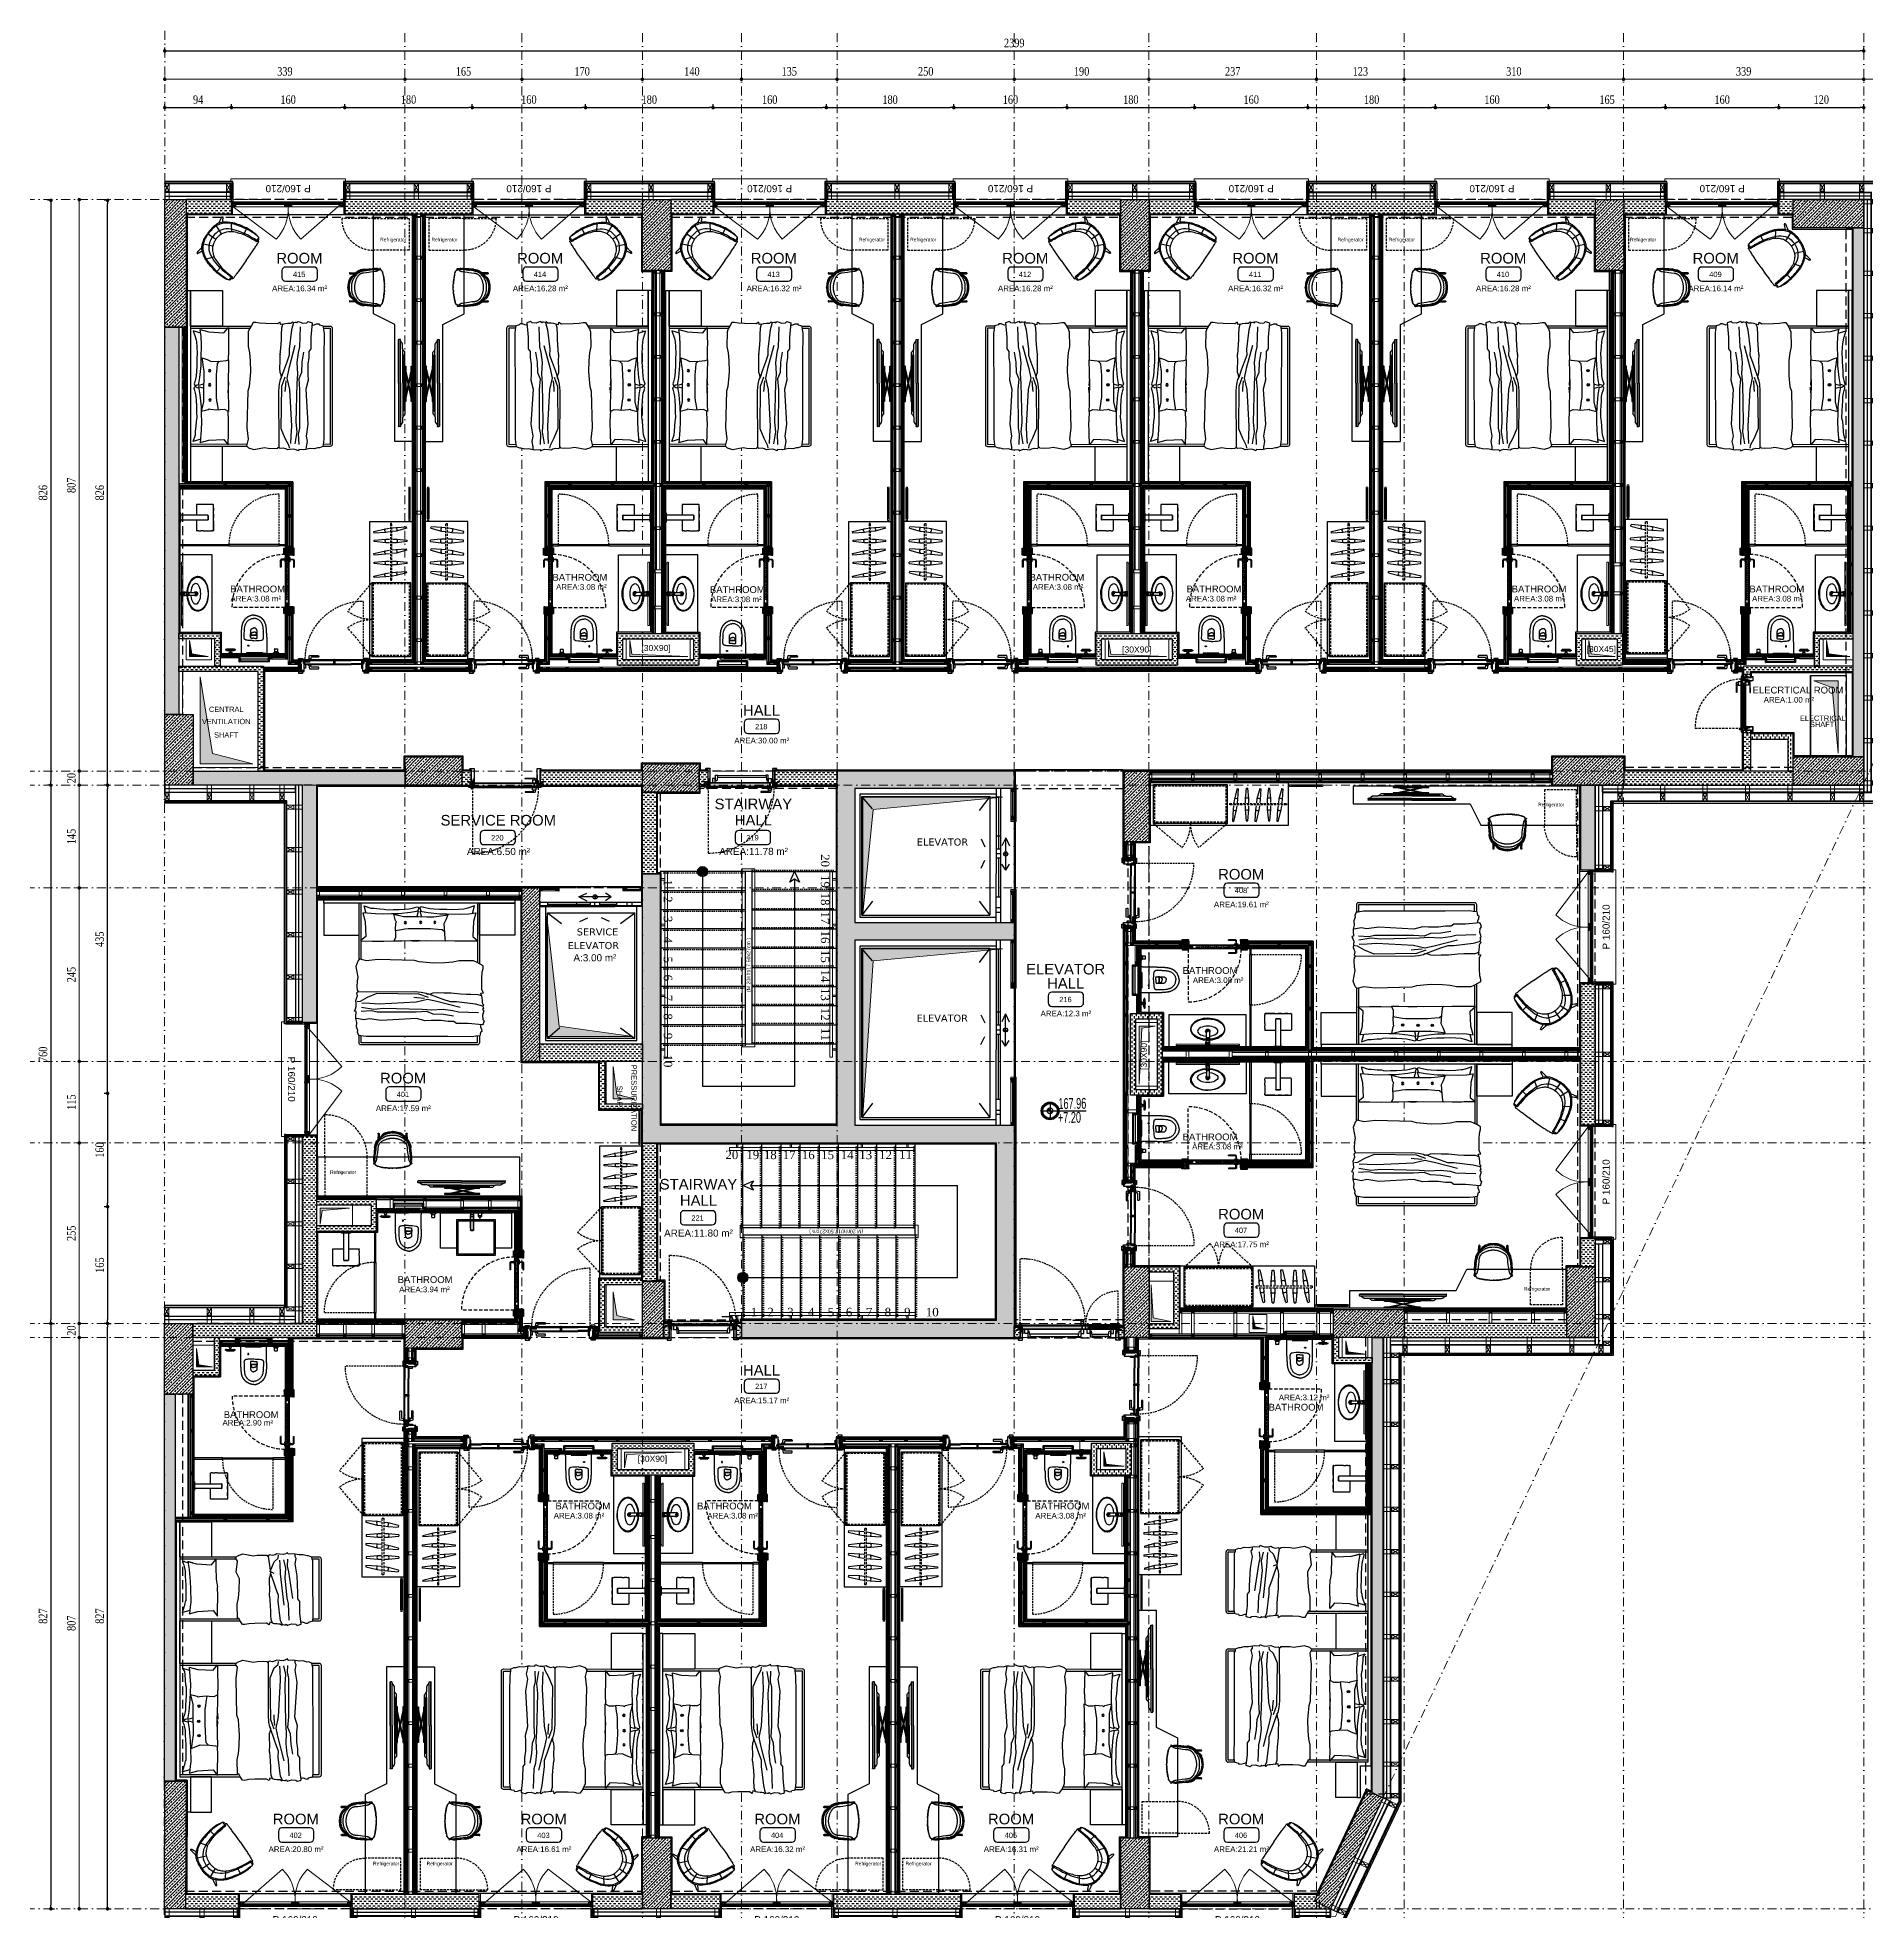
# Model space of a CAD drawing. Header units: millimetres. Extents: x 45909 to 130585, y -15988 to 8698.
# Drawn here: x 110254 to 112836, y -14082 to -11436 of the extents above; entities that cross this region are included whole.
import ezdxf
from ezdxf.enums import TextEntityAlignment as Align

# ---------------------------------------------------------------- set-up
doc = ezdxf.new("R2010")
doc.units = ezdxf.units.MM
doc.set_wipeout_variables(frame=1)
for name, pattern in [('4118-HT-02-300$0$HIDDEN2', [4.7625, 3.175, -1.5875]), ('ACAD_ISO07W100', [3, 0, -3]), ('CACHE', [0.375, 0.25, -0.125]), ('DASHDOT2', [0.25, 0.125, -0.0625, 0, -0.0625]), ('DASHED', [19.05, 12.7, -6.35]), ('HIDDEN', [0.375, 0.25, -0.125]), ('HIDDENX2', [0.75, 0.5, -0.25])]:
    doc.linetypes.add(name, pattern=pattern)
doc.layers.get('Defpoints').update_dxf_attribs({"color": 151})
for name, color, linetype in [('0-HSL-HTC-DOOR', 251, 'Continuous'), ('0-LNS-PRL-DOOR', 12, 'HIDDENX2'), ('0_V_Hidden', 9, 'HIDDEN'), ('0_V_Text_Eng', 7, 'Continuous'), ('0_YKA_Hidden_Construction', 251, 'HIDDEN'), ('1 kumaş', 127, 'Continuous'), ('2_V_Wall', 43, 'Continuous'), ('2_V_Wall_Cementboard', 240, 'Continuous'), ('2_V_Wall_Decorative Brick', 80, 'Continuous'), ('2_V_Wall_Gasblock', 133, 'Continuous'), ('2_V_Wall_Gypsumboard_Fire', 232, 'Continuous'), ('2_V_Wall_Gypsumboard_Green', 102, 'Continuous'), ('3-OPN-XDR', 3, 'Continuous'), ('3-OPN-XDR-HARDWARE', 60, 'Continuous'), ('3_V_Insulation_Sound', 41, 'BATTING'), ('3_V_Profile_Wood', 42, 'Continuous'), ('4_V0_Door', 21, 'Continuous'), ('4_V_Door', 21, 'Continuous'), ('4_V_Wall_Ceramic', 171, 'Continuous'), ('4_V_Wall_Glass', 151, 'Continuous'), ('6_V_Furniture', 95, 'Continuous'), ('6_V_Furniture_Fixed', 42, 'Continuous'), ('6_V_Furniture_Stainless', 95, 'Continuous'), ('6_V_MARBLE', 210, 'Continuous'), ('6_V_Mirror', 130, 'Continuous'), ('6_V_Sanitary', 191, 'Continuous'), ('6_V_WOOD', 47, 'Continuous'), ('6_YKA_Furniture_Stainless', 95, 'Continuous'), ('_00_TT_FLOOR GENERAL', 230, 'Continuous'), ('Aks', 13, 'DASHDOT2'), ('Alan', 102, 'Continuous'), ('Kiriş', 7, 'Continuous'), ('Mahal No', 7, 'Continuous'), ('MERDİVEN', 146, 'Continuous'), ('OC_002_İNCE_GENEL', 8, 'Continuous'), ('Oda', 7, 'Continuous'), ('S_TEFRIS', 154, 'Continuous'), ('T', 8, 'Continuous'), ('TARAMA', 8, 'Continuous'), ('V_TEFRIS', 147, 'Continuous')]:
    doc.layers.add(name, color=color, linetype=linetype)
for name, color, linetype, lineweight in [('000-HLD-Concrete', 9, 'Continuous', 15), ('0_V_Dim_int', 183, 'Continuous', 9), ('0_V_layout', 11, 'Continuous', 18), ('0_YKA_Dim_int', 183, 'Continuous', 9), ('0_YKA_layout', 11, 'Continuous', 18), ('3_V_Profile_Metal', 141, 'Continuous', 15), ('_00_TT_MIRROR', 150, 'Continuous', 18), ('_00_TT_PLASTER INTERIOR', 60, 'Continuous', 0), ('_00_TT_SHAFT SPACE', 20, 'Continuous', 0), ('_00_TT_WALL MARBLE', 110, 'Continuous', 18), ('Aks balonu', 1, 'Continuous', 18), ('Aks numara', 1, 'Continuous', 13), ('iç ölçü', 137, 'Continuous', 20), ('Kolon', 1, 'Continuous', 30), ('membrane', 10, 'Continuous', 9), ('MERDİVEN2', 54, 'Continuous', 25), ('pln-kapen', 142, 'Continuous', 15), ('profiller_Pen_No__7', 7, 'Continuous', 9), ('RI-ACCESS', 3, 'Continuous', 9), ('RI-FILLING', 7, 'Continuous', 9), ('RI-GASKET', 7, 'Continuous', 9), ('RI-HATCH-I', 4, 'Continuous', 9), ('RI-HATCH-PI', 4, 'Continuous', 9), ('RI-PROFILE', 7, 'Continuous', 9), ('silikon', 5, 'Continuous', 9), ('Visible (ISO)', 7, 'Continuous', 9), ('Vitrifiye', 153, 'Continuous', 15), ('YAZI', 102, 'Continuous', 25), ('YAZI-2', 2, 'Continuous', 9), ('Yazı', 102, 'Continuous', 25), ('ölç', 63, 'Continuous', 20)]:
    doc.layers.add(name, color=color, linetype=linetype, lineweight=lineweight)
doc.layers.add('_00_TT_AREA', color=140, linetype='Continuous', plot=False)
doc.layers.add('dış ölçü', color=7, linetype='Continuous', lineweight=20, true_color=0x0d6787)
doc.layers.add('V_ALAN', color=222, linetype='Continuous', lineweight=5, plot=False)
doc.styles.add('A.O. MAHAL ADI', font='arial.ttf', dxfattribs={"height": 10})
doc.styles.add('Arial', font='arial.ttf', dxfattribs={"height": 250})
doc.styles.add('PROJE', font='arial.ttf', dxfattribs={"width": 0.7, "height": 15})
doc.styles.get("Standard").update_dxf_attribs({"font": 'arial.ttf'})
doc.styles.add('TİMES', font='times.ttf')
doc.styles.add('TRS', font='times.ttf', dxfattribs={"width": 0.8})
doc.styles.add('YAZI ....', font='verdana.ttf')
doc.linetypes.add('BATTING', pattern='A,0.00254,-2.54,[134,ltypeshp.shx,S=2.54,R=0,X=-2.54,Y=0],-5.08,[134,ltypeshp.shx,S=2.54,R=180,X=2.54,Y=0],-2.54', length=10.16254)
doc.dimstyles.new('dış ölçü', dxfattribs={"dimtxt": 12, "dimasz": 5, "dimexe": 5, "dimexo": 35, "dimgap": 5, "dimtad": 1, "dimdec": 0, "dimdsep": 46, "dimtxsty": 'TRS', "dimblk": 'DOT', "dimcen": 0, "dimdle": 0.1, "dimclrd": 256, "dimclre": 256, "dimclrt": 73, "dimadec": 0, "dimazin": 0, "dimtfac": 0.3, "dimtdec": 0, "dimtix": 1, "dimtmove": 2, "dimatfit": 3, "dimldrblk": 'DOT', "dimfxl": 1, "dimfxlon": 1, "dimtolj": 1, "dimarcsym": 0})
doc.dimstyles.new('kapi olcu', dxfattribs={"dimtxt": 7.5, "dimasz": 2.5, "dimexe": 1.25, "dimexo": 0.625, "dimtad": 0, "dimdec": 0, "dimtxsty": 'Standard', "dimcen": 2.5, "dimse1": 1, "dimse2": 1, "dimsd1": 1, "dimsd2": 1, "dimadec": 0, "dimazin": 0, "dimtfac": 1, "dimtdec": 0, "dimtix": 1, "dimtmove": 0, "dimatfit": 3, "dimfxl": 1, "dimarcsym": 0})
pattern_1 = [(315, (3492.4584, 8387.2653), (0.449012806, 0.449012806), [])]
pattern_2 = [(315, (3492.4588, 8400.6639), (0.449012806, 0.449012806), [])]
pattern_3 = [(180.1229154, (782883.1865, 84544.1682), (0.0023594876, -1.0998497322), [0.635, -1.27]), (300.1229154, (782883.1865, 84544.1682), (0.9513180646, 0.5519682423), [0.635, -1.27]), (240.1229154, (782882.5515, 84544.1668), (0.9536775522, -0.5478814899), [0.635, -1.27])]
pattern_4 = [(0, (0, 0.276), (3.175, 3.175), [3.175, -3.175])]
pattern_5 = [(0, (-200, 5000), (3.175, 3.175), [3.175, -3.175])]
pattern_6 = [(0, (-5000, 5000), (3.175, 3.175), [3.175, -3.175])]
pattern_7 = [(0, (5500, 5000), (3.175, 3.175), [3.175, -3.175])]
pattern_8 = [(0, (5000, 5000), (3.175, 3.175), [3.175, -3.175])]

msp = doc.modelspace()

# ---------------------------------------------------------------- texts
at = {"layer": '0_V_Text_Eng', "char_height": 5}
for width, insert, attachment_point in [(38.6463, (110738.36, -11725.91), 7), (38.6463, (110847.62, -11725.91), 9), (39.1614, (111414.36, -11725.91), 7), (39.1614, (111523.62, -11725.91), 9), (38.7294, (112090.36, -11725.91), 7), (38.7294, (112199.62, -11725.91), 9), (39.0812, (112540.21, -11725.91), 9), (39.0812, (112410.42, -12523.76), 9), (813.7541, (110704.43, -13042.88), 9), (39.0812, (112390.42, -13201.18), 3), (38.6596, (110728.33, -14019.27), 7), (38.6596, (110840.89, -14019.27), 9), (38.8768, (111445.89, -14019.27), 9), (38.8768, (111517.22, -14019.27), 9)]:
    msp.add_mtext_dynamic_manual_height_columns('Refrigerator', width=width, gutter_width=18.75, heights=[0], dxfattribs=dict(at, insert=insert, attachment_point=attachment_point))
at = {"layer": 'Yazı', "color": 7, "style": 'Arial', "width": 0.6}
for s, p in [('167.96', (111696.17, -12949.75)), ('+7.20', (111695.5, -12969.44))]:
    msp.add_text(s, height=15.382, rotation=0.64383, dxfattribs=at).set_placement(p)

# ---------------------------------------------------------------- blocks, each defined once
blk = doc.blocks.new('merdşşnebvv')
at = {"layer": 'MERDİVEN'}
h = blk.add_hatch(color=61, dxfattribs=at)
h.dxf.hatch_style = 1
edge = h.paths.add_edge_path()
edge.add_arc((26769, 4854.4), 7.09, -180, 180)
at = {"layer": 'MERDİVEN', "color": 31, "linetype": 'ACAD_ISO07W100', "lineweight": 25}
for p, q in [((26523.7, 4794.4), (26523.7, 4914.4)), ((26550.7, 4794.4), (26550.7, 4914.4)), ((26577.7, 4794.4), (26577.7, 4914.4)), ((26604.7, 4794.4), (26604.7, 4914.4)), ((26631.7, 4794.4), (26631.7, 4914.4)), ((26658.7, 4794.4), (26658.7, 4914.4)), ((26686, 4794.4), (26686, 4914.4)), ((26713, 4794.4), (26713, 4914.4)), ((26740, 4794.4), (26740, 4914.4)), ((26767, 4794.4), (26767, 4914.4)), ((26527.7, 4784.5), (26527.7, 4664.5)), ((26554.7, 4784.5), (26554.7, 4664.5)), ((26581.7, 4784.5), (26581.7, 4664.5)), ((26608.7, 4784.5), (26608.7, 4664.5)), ((26635.7, 4784.5), (26635.7, 4664.5)), ((26662.7, 4784.5), (26662.7, 4664.5)), ((26690, 4784.5), (26690, 4664.5)), ((26717, 4784.5), (26717, 4664.5)), ((26744, 4784.5), (26744, 4664.5)), ((26771, 4784.5), (26771, 4664.5))]:
    blk.add_line(p, q, dxfattribs=at)
at = {"layer": 'MERDİVEN', "lineweight": 25}
for p, q in [((26525.7, 4794.4), (26525.7, 4914.4)), ((26552.7, 4794.4), (26552.7, 4914.4)), ((26579.7, 4794.4), (26579.7, 4914.4)), ((26606.7, 4794.4), (26606.7, 4914.4)), ((26633.7, 4794.4), (26633.7, 4914.4)), ((26660.7, 4794.4), (26660.7, 4914.4)), ((26688, 4794.4), (26688, 4914.4)), ((26715, 4794.4), (26715, 4914.4)), ((26742, 4794.4), (26742, 4914.4)), ((26769, 4794.4), (26769, 4914.4)), ((26525.7, 4784.5), (26525.7, 4664.5)), ((26552.7, 4784.5), (26552.7, 4664.5)), ((26579.7, 4784.5), (26579.7, 4664.5)), ((26606.7, 4784.5), (26606.7, 4664.5)), ((26633.7, 4784.5), (26633.7, 4664.5)), ((26660.7, 4784.5), (26660.7, 4664.5)), ((26688, 4784.5), (26688, 4664.5)), ((26715, 4784.5), (26715, 4664.5)), ((26742, 4784.5), (26742, 4664.5)), ((26769, 4784.5), (26769, 4664.5))]:
    blk.add_line(p, q, dxfattribs=at)
at = {"layer": 'MERDİVEN', "color": 61}
for p, q in [((26769, 4854.4), (26465.7, 4854.4)), ((26465.7, 4854.4), (26465.7, 4724.5)), ((26758.1, 4724.5), (26465.7, 4724.5))]:
    blk.add_line(p, q, dxfattribs=at)
at = {"layer": 'MERDİVEN', "lineweight": 25}
blk.add_lwpolyline([(26769, 4794.4), (26525.7, 4794.4), (26525.7, 4784.5), (26769, 4784.5)], close=True, dxfattribs=at)
at = {"layer": 'MERDİVEN', "color": 61}
blk.add_lwpolyline([(26758.1, 4724.5), (26753.9, 4731.3), (26769, 4724.5), (26753.9, 4717.7), (26758.1, 4724.5), (26756.9, 4724.5)], dxfattribs=at)
blk.add_circle((26769, 4854.4), 7.09, dxfattribs=at)
at = {"layer": 'MERDİVEN', "color": 13, "linetype": 'ACAD_ISO07W100', "lineweight": 20, "true_color": 0xc24766}
blk.add_text('(M 20rıht/17.50x27cm )', height=5.285, rotation=0.0176, dxfattribs=at).set_placement((26598.9, 4786.9))
at = {"layer": 'YAZI', "color": 0, "style": 'TİMES'}
for s, p in [('10', (26510.5, 4909.3)), ('9', (26541.2, 4909.3)), ('8', (26568.7, 4909.3)), ('7', (26595.1, 4909.3)), ('6', (26623.5, 4909.3)), ('5', (26649, 4909.3)), ('4', (26677, 4909.3)), ('3', (26706.3, 4909.3)), ('2', (26734.3, 4909.3)), ('1', (26757.8, 4909.3)), ('11', (26548.1, 4686.5)), ('12', (26576.5, 4687.3)), ('13', (26604.5, 4687.3)), ('14', (26630.6, 4687.3)), ('15', (26658.3, 4687.3)), ('16', (26685.6, 4687.3)), ('17', (26712.5, 4687.3)), ('18', (26739.2, 4687.3)), ('19', (26764, 4687.3)), ('20', (26793.5, 4687.3))]:
    blk.add_text(s, height=12, rotation=180, dxfattribs=at).set_placement(p)
blk = doc.blocks.new('*D898')
at = {"layer": 'Defpoints', "color": 0, "transparency": 16777216}
for p in [(0, 0), (160, 5), (160, -15.5)]:
    blk.add_point(p, dxfattribs=at)
at = {"color": 0, "transparency": 16777216, "insert": (80, -15.5), "char_height": 10, "attachment_point": 5, "style": 'A.O. MAHAL ADI'}
blk.add_mtext('P 160/210', dxfattribs=at)
blk = doc.blocks.new('A$C70D915B3')
at = {"layer": 'profiller_Pen_No__7', "linetype": 'Continuous', "ltscale": 2}
for p, q in [((0, 16), (0, 15)), ((0, 15), (6, 15)), ((1, 13), (2, 14)), ((4, 12), (1, 13)), ((1, 13), (5, 12)), ((1, 11), (4, 10)), ((5, 10), (1, 11)), ((1, 11), (2, 11)), ((1, 8), (2, 9)), ((4, 7), (1, 8)), ((4, 7), (1, 8)), ((1, 8), (5, 7)), ((1, 6), (2, 6)), ((4, 4), (1, 6)), ((4, 4), (1, 6)), ((1, 6), (5, 5)), ((1, 3), (5, 2)), ((4, 2), (1, 3)), ((1, 3), (2, 3)), ((2, 15), (2, 14)), ((2, 14), (5, 12)), ((2, 13), (2, 11)), ((2, 11), (5, 10)), ((2, 10), (2, 9)), ((2, 9), (5, 7)), ((2, 8), (2, 6)), ((2, 6), (5, 5)), ((2, 5), (2, 4)), ((2, 3), (2, 4)), ((2, 3), (5, 2)), ((3, 0), (3, 2)), ((3, 0), (4, 2)), ((4, 15), (4, 13)), ((4, 12), (4, 10)), ((5, 12), (4, 12)), ((4, 10), (5, 10)), ((4, 10), (4, 8)), ((5, 7), (4, 7)), ((4, 7), (4, 5)), ((5, 5), (4, 4)), ((4, 4), (4, 3)), ((4, 3), (4, 3)), ((5, 2), (4, 2)), ((6, 16), (6, 15))]:
    blk.add_line(p, q, dxfattribs=at)
at = {"layer": 'profiller_Pen_No__7', "linetype": 'Continuous', "ltscale": 2, "flags": 128}
blk.add_lwpolyline([(4, 17), (3, 16), (3, 16), (3, 17)], dxfattribs=at)
at = {"layer": 'profiller_Pen_No__7', "linetype": 'Continuous', "ltscale": 2}
for centre, radius, start, end in [((4, 11), 6.19, 97.5095, 125.2427), ((2, 4), 0.2, 180, 199.1116), ((3, 11), 6.19, 54.7573, 82.4905), ((4, 3), 0.2, 335.3251, 0)]:
    blk.add_arc(centre, radius, start, end, dxfattribs=at)
blk = doc.blocks.new('A$C63670508')
for p, q in [((18, 5), (8, 5)), ((12, 5), (13, 5)), ((13, 5), (12, 5)), ((18, 14), (17, 15)), ((15, 0), (13, 0))]:
    blk.add_line(p, q)
for points in [[(13, 0), (13, 10), (17, 15)], [(15, 0), (15, 9), (18, 14)]]:
    blk.add_lwpolyline(points)
at = {"layer": 'membrane'}
blk.add_line((13, 8), (12, 8), dxfattribs=at)
at = {"layer": 'silikon'}
blk.add_arc((19, 16), 2.8, 126.5407, 216.5, dxfattribs=at)
at = {"xscale": -1, "rotation": 270}
blk.add_blockref('A$C70D915B3', (0, 2), dxfattribs=at)
blk = doc.blocks.new('0303614b')
at = {"layer": 'RI-PROFILE'}
blk.add_lwpolyline([(0, 4), (24, 4, -0.4142), (25, 3), (25, -28, -0.414214), (24, -28), (23, -28), (23, -27), (18, -28), (16, -28, -0.999985), (16, -27), (18, -27), (23, -25, 0.339968), (24, -25), (24, -15, 0.4137), (23, -14), (-2, -14, 0.739503), (-2, -15, -0.242223), (-2, -15), (-2, -16, -0.326592), (-4, -13, -0.49432), (-4, -13), (23, -13, 0.416011), (24, -12), (24, 1, 0.410062), (22, 3), (2, 3, 0.416523), (2, 2), (2, 0, -0.414161), (0, -1), (-3, -1, -0.414214), (-4, -1), (-4, 0), (-2, 0), (-1, 0), (-1, 0), (0, 0), (0, 2, 0.19885), (0, 2), (0, 2, -0.19885), (0, 3), (0, 3, -0.414227)], format="xyb", close=True, dxfattribs=at)
blk = doc.blocks.new('0809114V5')
at = {"layer": 'RI-HATCH-I'}
h = blk.add_hatch(dxfattribs=at)
h.set_pattern_fill('_USER', color=256, scale=1.5, angle=45, style=0, pattern_type=0)
h.set_pattern_definition([(45, (6.7134, 9.9623), (-1.06066, 1.06066), [])])
h.paths.add_polyline_path([(-4, 6, 0.178852), (-4, 6), (-4, 6, 0.211032), (-4, 6, 0.06965), (-4, 5), (-2, 5), (-4, 4, 0.151344), (-4, 3, 0.066023), (-4, 3), (-4, 2, 0.403077), (-4, 2), (-3, 2, -0.414214), (-3, 2), (-3, 2), (-3, 1, 0.339454), (-3, 1, 0.267949), (-3, 1), (-2, 1), (-2, 1), (-2, 0), (-2, 1), (-1, 0), (-1, 1), (1, 1), (1, 0), (2, 1), (2, 0), (2, 1), (2, 1), (3, 1, 0.716916), (3, 1), (3, 1), (2, 2), (2, 2, -0.414214), (3, 2), (5, 2, 0.388879), (5, 3), (5, 5, -0.080417), (6, 6, 0.523596), (5, 6)])
h.paths.add_polyline_path([(4, 4), (4, 4, -0.446307), (3, 3), (3, 4, -0.599637), (2, 5), (3, 5, -0.700208)], flags=16)
h.paths.add_polyline_path([(2, 5, -0.241326), (-1, 3, -0.023909), (-2, 3, -0.118487), (-3, 3, -0.423262), (-3, 4), (-1, 5, 0.262315), (-1, 5), (-4, 6, -0.16234), (-4, 6, -0.268529), (-3, 6, -0.061242), (-1, 6), (2, 6, -0.421134)], flags=16)
h.paths.add_polyline_path([(2, 3, -1), (2, 3, -1)], flags=16)
h.paths.add_polyline_path([(2, 2), (2, 2, -0.414214), (1, 1), (-1, 1, -0.414214), (-2, 2), (-2, 2, -0.414214), (-1, 2), (1, 2, -0.414214)], flags=16)
at = {"layer": 'RI-GASKET'}
for points in [[(-2, 1), (-2, 1), (-2, 0), (-2, 1), (-1, 0), (-1, 1), (1, 1), (1, 0), (2, 1), (2, 0), (2, 1), (2, 1), (3, 1, 0.716916), (3, 1), (3, 1), (2, 2), (2, 2, -0.414214), (3, 2), (5, 2, 0.388879), (5, 3), (5, 5, -0.080417), (6, 6, 0.523596), (5, 6), (-4, 6, 0.178852), (-4, 6), (-4, 6, 0.211032), (-4, 6, 0.06965), (-4, 5), (-2, 5), (-4, 4, 0.151344), (-4, 3, 0.066023), (-4, 3), (-4, 2, 0.403077), (-4, 2), (-3, 2, -0.414214), (-3, 2), (-3, 2), (-3, 1, 0.339454), (-3, 1, 0.267949), (-3, 1)], [(-1, 5, -0.262315), (-1, 5), (-3, 4, 0.423262), (-3, 3, 0.118487), (-2, 3, 0.023909), (-1, 3, 0.241326), (2, 5, 0.421134), (2, 6), (-1, 6, 0.061242), (-3, 6, 0.268529), (-4, 6, 0.16234), (-4, 6)], [(1, 2, -0.414214), (2, 2), (2, 2, -0.414214), (1, 1), (-1, 1, -0.414214), (-2, 2), (-2, 2, -0.414214), (-1, 2)], [(3, 5), (2, 5, 0.599637), (3, 4), (3, 3, 0.446307), (4, 4), (4, 4, 0.700208)]]:
    blk.add_lwpolyline(points, format="xyb", close=True, dxfattribs=at)
blk.add_circle((2, 3), 0.35, dxfattribs=at)
blk = doc.blocks.new('0e50136')
at = {"layer": 'RI-PROFILE'}
blk.add_lwpolyline([(12, 15, 0.131589), (12, 15), (12, 17, -1), (12, 17), (13, 17, 1), (13, 17), (14, 17, -1), (14, 17), (14, 15, 0.131589), (14, 15), (14, 15, 0.414214), (14, 14), (18, 14, 0.522696), (18, 15), (17, 17, -1.18732), (17, 17), (20, 18, -0.479656), (20, 17), (20, 17, -0.171386), (20, 17), (20, 16, 0.248868), (20, 16), (20, 14, -0.414214), (18, 13), (17, 13), (17, 10), (17, 10), (17, 10), (17, 2, 0.414214), (18, 2), (18, 2, 0.414214), (19, 2), (19, 3, -0.414214), (20, 4), (20, 4, -1.00125), (20, 3), (20, 3), (20, 2), (40, 2), (40, 2), (40, 2, 0.414214), (41, 2), (41, 3), (40, 3, -1.00001), (40, 4), (43, 4, -1), (43, 3), (42, 3), (42, 2, 0.414214), (43, 1), (49, 1, 0.414214), (50, 2), (50, 3), (49, 3, -1), (49, 4), (50, 4, -0.414214), (51, 3), (51, 0, -0.414214), (50, 0), (0, 0, -0.414214), (0, 0), (0, 3, -0.267999), (0, 4), (1, 4, -0.198674), (1, 4), (1, 4), (1, 1), (8, 1), (8, 8), (9, 8), (8, 9), (8, 10), (9, 10), (8, 10), (8, 13), (7, 13), (7, 12), (6, 12), (6, 14, -0.414214), (6, 14), (6, 14), (6, 16, 0.248868), (6, 16), (6, 17, -0.171386), (6, 17), (6, 17, -0.479656), (6, 18), (9, 17, -1.18732), (9, 17), (8, 15, 0.522696), (8, 14), (12, 14, 0.414214), (12, 15)], format="xyb", close=True, dxfattribs=at)
blk.add_lwpolyline([(12, 13), (12, 13), (14, 13), (14, 13), (16, 13), (16, 9), (16, 9), (16, 8), (16, 8), (16, 2), (14, 2), (14, 2), (12, 2), (12, 2), (10, 2), (10, 8), (10, 8), (10, 9), (10, 9), (10, 13)], close=True, dxfattribs=at)
blk = doc.blocks.new('0i50136')
at = {"layer": 'RI-PROFILE'}
for points in [[(8, -3), (5, -3, -1.18732), (5, -2), (6, 0, 0.522696), (6, 0), (2, 0, 0.414214), (1, 0), (1, -1, 0.131688), (1, -1), (2, -2, -1), (2, -3), (1, -3, 1), (0, -3), (-1, -3, -1), (-1, -2), (0, -1, 0.131688), (0, -1), (0, 0, 0.414214), (0, 0), (-5, 0, 0.522696), (-5, 0), (-3, -2, -1.18732), (-3, -3), (-6, -3, -0.479656), (-6, -3), (-6, -2, -0.171386), (-6, -2), (-6, -2, 0.248868), (-6, -1), (-6, 0, 0.879905), (-7, 0, -0.186234), (-7, 0, -0.146116), (-8, -1), (-11, -1, -0.413824), (-12, 1), (-12, 2, -0.267946), (-12, 3), (-11, 3, -0.57735), (-11, 3), (-11, 1), (-8, 1), (-8, 10), (-7, 10), (-8, 11), (-8, 20), (-11, 20), (-11, 18), (-11, 18, -0.198991), (-12, 18), (-12, 18, -0.267858), (-12, 18), (-12, 21, -0.414214), (-12, 22), (13, 22, -0.414214), (14, 21), (14, 18, -0.267858), (13, 18), (13, 18, -0.198991), (13, 18), (12, 18), (12, 20), (9, 20), (9, 11), (9, 10), (9, 10), (9, 1), (12, 1), (12, 3, -0.57735), (13, 3), (13, 3, -0.267946), (14, 2), (14, 1, -0.413824), (12, -1), (9, -1, -0.146116), (8, 0, -0.186234), (8, 0, 0.879905), (8, 0), (7, -1, 0.248868), (7, -2), (8, -2, -0.171386), (8, -2), (8, -3, -0.479656)], [(7, 8), (8, 8), (8, 4), (7, 4), (7, 2), (6, 2), (6, 2), (1, 2, 0.12258), (1, 1, 0.12258), (0, 2), (-4, 2), (-4, 2), (-6, 2), (-6, 4), (-6, 4), (-6, 8), (-6, 8), (-6, 12), (-6, 12), (-6, 18), (-6, 18), (-6, 20), (-4, 20), (-4, 20), (6, 20), (6, 20), (7, 20), (7, 18), (8, 18), (8, 12), (7, 12)]]:
    blk.add_lwpolyline(points, format="xyb", close=True, dxfattribs=at)
blk = doc.blocks.new('0000891L')
at = {"layer": 'RI-HATCH-PI'}
h = blk.add_hatch(dxfattribs=at)
h.set_pattern_fill('_U', color=256, scale=1.5, angle=45, style=0, double=1, pattern_type=0)
h.set_pattern_definition([(45, (-4.3441, -122.7), (-1.06066, 1.06066), []), (135, (-4.3441, -122.7), (-1.06066, -1.06066), [])])
edge = h.paths.add_edge_path()
edge.add_arc((-2, 1), 0.62, 327.8617, 572.1366)
edge.add_line((-3, 0), (-3, 0))
edge.add_arc((-3, 0), 0.2, -79.9653, 0, ccw=False)
edge.add_line((-3, 0), (-3, 0))
edge.add_line((-3, 0), (-4, 0))
edge.add_arc((-4, 0), 0.3, 179.9985, 269.9986, ccw=False)
edge.add_line((-4, 0), (-4, 1))
edge.add_arc((-4, 1), 0.2, 149.9999, 179.998, ccw=False)
edge.add_line((-4, 1), (-3, 2))
edge.add_arc((-4, 3), 0.5, 330.001, 429.9993)
edge.add_line((-4, 3), (-4, 3))
edge.add_arc((-3, 6), 3, 180.0582, 249.9993, ccw=False)
edge.add_line((-6, 6), (-6, 26))
edge.add_arc((-3, 26), 3, 110.0007, 179.9418, ccw=False)
edge.add_line((-4, 29), (-4, 29))
edge.add_arc((-4, 29), 0.5, 290.0007, 389.999)
edge.add_line((-3, 30), (-4, 31))
edge.add_arc((-4, 31), 0.2, 180.002, 210.0001, ccw=False)
edge.add_line((-4, 31), (-4, 32))
edge.add_arc((-4, 32), 0.3, 90.0014, 180.0015, ccw=False)
edge.add_line((-4, 32), (-3, 32))
edge.add_line((-3, 32), (-3, 32))
edge.add_arc((-3, 32), 0.2, 0, 79.9653, ccw=False)
edge.add_line((-3, 32), (-3, 32))
edge.add_arc((-2, 31), 0.623, 147.4599, 392.5417)
edge.add_line((-2, 32), (-2, 32))
edge.add_arc((-1, 32), 0.2, 99.9983, 180, ccw=False)
edge.add_line((-1, 32), (-1, 32))
edge.add_line((-1, 32), (0, 32))
edge.add_arc((0, 32), 0.3, 0, 90, ccw=False)
edge.add_line((0, 32), (0, 31))
edge.add_arc((0, 31), 0.2, -29.9894, 0.008, ccw=False)
edge.add_line((0, 31), (-1, 30))
edge.add_arc((-1, 30), 0.2, 149.9674, 178.9946)
edge.add_line((-1, 30), (-1, 30))
edge.add_arc((-3, 30), 2.5, -75.2067, 0, ccw=False)
edge.add_line((-3, 27), (-3, 27))
edge.add_arc((-3, 26), 1.25, 109.9971, 180)
edge.add_line((-4, 26), (-4, 6))
edge.add_arc((-3, 6), 1.25, 180, 250.0029)
edge.add_line((-3, 5), (-3, 5))
edge.add_arc((-3, 2), 2.5, 0, 75.2067, ccw=False)
edge.add_line((-1, 2), (-1, 2))
edge.add_arc((-1, 2), 0.2, 181.0054, 210.0326)
edge.add_line((-1, 2), (0, 1))
edge.add_arc((0, 1), 0.2, -0.008, 29.9894, ccw=False)
edge.add_line((0, 1), (0, 0))
edge.add_arc((0, 0), 0.3, -90, 0, ccw=False)
edge.add_line((0, 0), (-1, 0))
edge.add_line((-1, 0), (-1, 0))
edge.add_arc((-1, 0), 0.2, 180, 260.0017, ccw=False)
edge.add_line((-2, 0), (-2, 0))
at = {"layer": 'RI-PROFILE'}
blk.add_lwpolyline([(-2, 0, 1.809162), (-3, 0), (-3, 0, -0.363799), (-3, 0), (-3, 0), (-4, 0, -0.414214), (-4, 0), (-4, 1, -0.131644), (-4, 1), (-3, 2, 0.466299), (-4, 3), (-4, 3, -0.315016), (-6, 6), (-6, 26, -0.315016), (-4, 29), (-4, 29, 0.466299), (-3, 30), (-4, 31, -0.131644), (-4, 31), (-4, 32, -0.414214), (-4, 32), (-3, 32), (-3, 32, -0.363799), (-3, 32), (-3, 32, 1.824303), (-2, 32), (-2, 32, -0.363979), (-1, 32), (-1, 32), (0, 32, -0.414214), (0, 32), (0, 31, -0.131641), (0, 31), (-1, 30, 0.127337), (-1, 30), (-1, 30, -0.34046), (-3, 27), (-3, 27, 0.315313), (-4, 26), (-4, 6, 0.315313), (-3, 5), (-3, 5, -0.34046), (-1, 2), (-1, 2, 0.127337), (-1, 2), (0, 1, -0.131641), (0, 1), (0, 0, -0.414214), (0, 0), (-1, 0), (-1, 0, -0.363979), (-2, 0)], format="xyb", close=True, dxfattribs=at)
blk = doc.blocks.new('0000869R')
at = {"layer": 'RI-HATCH-PI'}
h = blk.add_hatch(dxfattribs=at)
h.set_pattern_fill('_U', color=256, scale=1.5, angle=45, style=0, double=1, pattern_type=0)
h.set_pattern_definition([(135, (43.083, -122.7), (1.06066, 1.06066), []), (45, (43.083, -122.7), (1.06066, -1.06066), [])])
edge = h.paths.add_edge_path()
edge.add_line((1, 0), (1, 0))
edge.add_line((1, 0), (0, 0))
edge.add_arc((0, 0), 0.3, 180, 270, ccw=False)
edge.add_line((0, 0), (0, 1))
edge.add_arc((0, 1), 0.2, 150.0106, 180.008, ccw=False)
edge.add_line((0, 1), (1, 2))
edge.add_arc((1, 2), 0.2, 329.9674, 358.9946)
edge.add_line((1, 2), (1, 2))
edge.add_arc((3, 2), 2.5, 104.7933, 180, ccw=False)
edge.add_line((3, 5), (3, 5))
edge.add_arc((3, 6), 1.25, 289.9971, 360)
edge.add_line((4, 6), (4, 10))
edge.add_arc((3, 10), 1, 0, 90)
edge.add_line((3, 11), (-4, 11))
edge.add_arc((-4, 12), 0.49, 180, 270, ccw=False)
edge.add_line((-5, 12), (-5, 12))
edge.add_arc((-4, 12), 0.5, 90, 180, ccw=False)
edge.add_line((-4, 12), (3, 12))
edge.add_arc((3, 13), 1, 270, 360)
edge.add_line((4, 13), (4, 19))
edge.add_arc((3, 19), 1, 0, 90)
edge.add_line((3, 20), (-4, 20))
edge.add_arc((-4, 20), 0.49, 180, 270, ccw=False)
edge.add_line((-5, 20), (-5, 20))
edge.add_arc((-4, 20), 0.5, 90, 180, ccw=False)
edge.add_line((-4, 21), (3, 21))
edge.add_arc((3, 22), 1, 270, 360)
edge.add_line((4, 22), (4, 26))
edge.add_arc((3, 26), 1.25, 360, 430.0029)
edge.add_line((3, 27), (3, 27))
edge.add_arc((3, 30), 2.5, 180, 255.2067, ccw=False)
edge.add_line((1, 30), (1, 30))
edge.add_arc((1, 30), 0.2, 1.0054, 30.0326)
edge.add_line((1, 30), (0, 31))
edge.add_arc((0, 31), 0.2, 179.992, 209.9894, ccw=False)
edge.add_line((0, 31), (0, 32))
edge.add_arc((0, 32), 0.3, 90, 180, ccw=False)
edge.add_line((0, 32), (1, 32))
edge.add_line((1, 32), (1, 32))
edge.add_arc((1, 32), 0.2, 0, 80.0017, ccw=False)
edge.add_line((2, 32), (2, 32))
edge.add_arc((2, 31), 0.623, 147.4583, 392.5401)
edge.add_line((3, 32), (3, 32))
edge.add_arc((3, 32), 0.2, 100.0347, 180, ccw=False)
edge.add_line((3, 32), (3, 32))
edge.add_line((3, 32), (4, 32))
edge.add_arc((4, 32), 0.3, -0.0015, 89.9986, ccw=False)
edge.add_line((4, 32), (4, 31))
edge.add_arc((4, 31), 0.2, 329.9999, 359.998, ccw=False)
edge.add_line((4, 31), (3, 30))
edge.add_arc((4, 29), 0.5, 150.001, 249.9993)
edge.add_line((4, 29), (4, 29))
edge.add_arc((3, 26), 3, 0.0582, 69.9993, ccw=False)
edge.add_line((6, 26), (6, 21))
edge.add_arc((7, 21), 0.5, 180, 270)
edge.add_line((7, 21), (9, 21))
edge.add_line((9, 21), (9, 22))
edge.add_arc((9, 22), 0.2, 60.0033, 180, ccw=False)
edge.add_line((9, 22), (11, 22))
edge.add_arc((10, 22), 0.2, 0, 60.0033, ccw=False)
edge.add_line((11, 22), (11, 19))
edge.add_arc((10, 19), 0.2, 299.9967, 360, ccw=False)
edge.add_line((11, 19), (9, 19))
edge.add_arc((9, 19), 0.2, 180, 299.9967, ccw=False)
edge.add_line((9, 19), (9, 20))
edge.add_line((9, 20), (7, 20))
edge.add_arc((7, 19), 0.5, 90, 180)
edge.add_line((6, 19), (6, 6))
edge.add_arc((3, 6), 3, 290.0007, 359.9418, ccw=False)
edge.add_line((4, 3), (4, 3))
edge.add_arc((4, 3), 0.5, 110.0007, 209.999)
edge.add_line((3, 2), (4, 1))
edge.add_arc((4, 1), 0.2, 0.002, 30.0001, ccw=False)
edge.add_line((4, 1), (4, 0))
edge.add_arc((4, 0), 0.3, -89.9986, 0.0015, ccw=False)
edge.add_line((4, 0), (3, 0))
edge.add_line((3, 0), (3, 0))
edge.add_arc((3, 0), 0.2, 180, 259.9653, ccw=False)
edge.add_line((3, 0), (3, 0))
edge.add_arc((2, 1), 0.62, 327.8634, 572.1383)
edge.add_line((2, 0), (2, 0))
edge.add_arc((1, 0), 0.2, 279.9983, 360, ccw=False)
at = {"layer": 'RI-PROFILE'}
blk.add_lwpolyline([(1, 0), (1, 0), (0, 0, -0.414214), (0, 0), (0, 1, -0.131641), (0, 1), (1, 2, 0.127337), (1, 2), (1, 2, -0.34046), (3, 5), (3, 5, 0.315313), (4, 6), (4, 10, 0.414214), (3, 11), (-4, 11, -1), (-4, 12), (3, 12, 0.414214), (4, 13), (4, 19, 0.414214), (3, 20), (-4, 20, -1), (-4, 21), (3, 21, 0.414214), (4, 22), (4, 26, 0.315313), (3, 27), (3, 27, -0.34046), (1, 30), (1, 30, 0.127337), (1, 30), (0, 31, -0.131641), (0, 31), (0, 32, -0.414214), (0, 32), (1, 32), (1, 32, -0.363979), (2, 32), (2, 32, 1.824303), (3, 32), (3, 32, -0.363799), (3, 32), (3, 32), (4, 32, -0.414214), (4, 32), (4, 31, -0.131644), (4, 31), (3, 30, 0.466299), (4, 29), (4, 29, -0.315016), (6, 26), (6, 21, 0.414214), (7, 21), (9, 21), (9, 22, -0.577331), (9, 22), (11, 22, -0.267965), (11, 22), (11, 19, -0.267965), (11, 19), (9, 19, -0.577331), (9, 19), (9, 20), (7, 20, 0.414214), (6, 19), (6, 6, -0.315016), (4, 3), (4, 3, 0.466299), (3, 2), (4, 1, -0.131644), (4, 1), (4, 0, -0.414214), (4, 0), (3, 0), (3, 0, -0.363799), (3, 0), (3, 0, 1.809162), (2, 0), (2, 0, -0.363979)], format="xyb", close=True, dxfattribs=at)
blk = doc.blocks.new('0083136b')
for name, p in [('0i50136', (12, 46)), ('0e50136', (0, 0)), ('0000891L', (12, 14)), ('0000869R', (14, 14))]:
    blk.add_blockref(name, p)
blk = doc.blocks.new('0698704V1')
at = {"layer": 'RI-ACCESS'}
for p, q in [((1, 6), (0, 3)), ((0, 3), (1, 6)), ((0, 3), (0, 1)), ((0, 0), (0, 3)), ((0, 1), (0, 1)), ((1, 7), (1, 6)), ((1, 1), (1, 0)), ((3, 1), (1, 1)), ((3, 8), (31, 8)), ((3, 5), (3, 1)), ((27, 4), (5, 4)), ((27, 1), (27, 4)), ((30, 4), (30, 1)), ((30, 4), (30, 1)), ((40, 1), (31, 4)), ((32, 7), (44, 3)), ((44, 7), (34, 7)), ((40, 1), (40, 1)), ((44, 1), (42, 1)), ((44, 0), (44, 1)), ((45, 2), (45, 6)), ((45, 2), (45, 0))]:
    blk.add_line(p, q, dxfattribs=at)
at = {"layer": 'RI-ACCESS', "ltscale": 1.730127}
blk.add_line((1, 1), (0, 1), dxfattribs=at)
at = {"layer": 'RI-ACCESS', "ltscale": 1.730432}
blk.add_line((44, 1), (45, 1), dxfattribs=at)
at = {"layer": 'RI-ACCESS'}
for centre, radius, start, end in [((2, 3), 2.3, 164.6268, 180), ((2, 3), 2, 160.0037, 170.0035), ((2, 3), 2, 170.0036, 180.0011), ((0, 0), 0.454, 180.555, 359.445), ((3, 6), 2, 127.3136, 164.6283), ((3, 6), 2, 89.9995, 127.3142), ((4, 5), 1, 104.4773, 180), ((3, 1), 0.2, 270, 0), ((4, 5), 1, 348.4869, 104.4759), ((20, -5), 10.4, 43.7846, 68.8933), ((27, 4), 0.5, 0, 90), ((29, 1), 1.5, 180, 0), ((31, 4), 0.5, 70, 180), ((31, 4), 0.5, 70, 180), ((34, -1), 4.71, 101.8691, 152.4979), ((34, -1), 4.71, 101.8691, 153.2549), ((31, 6), 2, 70, 90), ((41, 1), 1, 1.6306, 160), ((42, 1), 0.2, 181.6306, 270), ((44, 6), 1, 0, 90), ((44, 2), 1, 0, 70), ((44, 0), 0.455, 180.5544, 359.4456)]:
    blk.add_arc(centre, radius, start, end, dxfattribs=at)
at = {"layer": 'Visible (ISO)'}
blk.add_arc((4, 5), 1, 75.521, 75.5227, dxfattribs=at)
blk = doc.blocks.new('0809124v3')
at = {"layer": 'RI-HATCH-I'}
h = blk.add_hatch(dxfattribs=at)
h.set_pattern_fill('_USER', color=256, scale=1.5, angle=225, style=0, pattern_type=0)
h.set_pattern_definition([(225, (0.2, 0.2), (1.06066, -1.06066), [])])
h.paths.add_polyline_path([(-2, 0), (-3, 0), (-3, 1, 0.276639), (-3, 1), (-6, -2), (-8, -3, 0.727058), (-7, -4), (-5, -4, 1.120919), (-5, -3), (-6, -3, 0.098253), (-3, -3, -0.252725), (-3, -3), (-1, -4, 0.033854), (0, -4), (2, -4, 0.607805), (3, -3, -0.154654), (2, -1, 0.121515), (1, 1, -0.000058), (1, 1, 0.177463), (1, 2), (0, 2, 0.530893), (0, 2), (0, 0, -0.414214), (0, 0), (-2, 0, -0.173517)])
h.paths.add_polyline_path([(-1, -2), (0, -2, -0.358904), (0, -2), (1, -3, 0.123964), (2, -3), (0, -3, -0.031568), (0, -3), (-2, -3, -0.381022)], flags=16)
at = {"layer": 'RI-GASKET'}
for points in [[(0, 0, 0.414214), (0, 0), (0, 2, -0.5317), (0, 2), (1, 2, -0.177463), (1, 1, -0.121509), (2, -1, 0.154654), (3, -3, -0.607805), (2, -4), (0, -4, -0.033854), (-1, -4), (-3, -3, 0.252725), (-3, -3, -0.098253), (-6, -3), (-5, -3, -1.120919), (-5, -4), (-7, -4, -0.727058), (-8, -3), (-6, -2), (-3, 1, -0.17469), (-3, 1, -0.170647), (-3, 1), (-3, 0), (-2, 0, 0.173517), (-2, 0)], [(0, -3), (-2, -3, -0.381022), (-1, -2), (0, -2, -0.356656), (0, -2), (1, -3, 0.123964), (2, -3), (0, -3, -0.031568)]]:
    blk.add_lwpolyline(points, format="xyb", close=True, dxfattribs=at)
blk = doc.blocks.new('_Dot')
at = {"layer": 'ölç', "color": 0, "lineweight": -2}
blk.add_line((-0.5, 0), (-1, 0), dxfattribs=at)
at = {"layer": 'ölç', "color": 0, "const_width": 0.5}
blk.add_lwpolyline([(-0.25, 0, 1), (0.25, 0, 1)], format="xyb", close=True, dxfattribs=at)
blk = doc.blocks.new('*D1293')
at = {"layer": 'Defpoints', "color": 0, "transparency": 16777216}
for p in [(110528.4, -11535.5), (110434.2, -11665.5), (110528.4, -11665.5)]:
    blk.add_point(p, dxfattribs=at)
at = {"layer": 'dış ölçü', "lineweight": -2, "transparency": 16777216}
for p, q in [((110434.2, -11536.5), (110434.2, -11530.5)), ((110528.4, -11536.5), (110528.4, -11530.5)), ((110439.2, -11535.5), (110523.4, -11535.5))]:
    blk.add_line(p, q, dxfattribs=at)
at = {"layer": 'dış ölçü', "lineweight": -2, "transparency": 16777216, "xscale": 5, "yscale": 5, "zscale": 5, "rotation": 180}
blk.add_blockref('_Dot', (110434.2, -11535.5), dxfattribs=at)
at = {"layer": 'dış ölçü', "lineweight": -2, "transparency": 16777216, "xscale": 5, "yscale": 5, "zscale": 5}
blk.add_blockref('_Dot', (110528.4, -11535.5), dxfattribs=at)
at = {"layer": 'dış ölçü', "color": 73, "transparency": 16777216, "insert": (110481.3, -11524.3), "char_height": 12, "attachment_point": 5, "style": 'TRS'}
blk.add_mtext('\\A1;94', dxfattribs=at)
blk = doc.blocks.new('*D1294')
at = {"layer": 'Defpoints', "color": 0, "transparency": 16777216}
for p in [(110688.4, -11535.5), (110688.4, -11662.5), (110528.4, -11665.5)]:
    blk.add_point(p, dxfattribs=at)
at = {"layer": 'dış ölçü', "lineweight": -2, "transparency": 16777216}
for p, q in [((110528.4, -11536.5), (110528.4, -11530.5)), ((110688.4, -11536.5), (110688.4, -11530.5)), ((110533.4, -11535.5), (110683.4, -11535.5))]:
    blk.add_line(p, q, dxfattribs=at)
at = {"layer": 'dış ölçü', "lineweight": -2, "transparency": 16777216, "xscale": 5, "yscale": 5, "zscale": 5, "rotation": 180}
blk.add_blockref('_Dot', (110528.4, -11535.5), dxfattribs=at)
at = {"layer": 'dış ölçü', "lineweight": -2, "transparency": 16777216, "xscale": 5, "yscale": 5, "zscale": 5}
blk.add_blockref('_Dot', (110688.4, -11535.5), dxfattribs=at)
at = {"layer": 'dış ölçü', "color": 73, "transparency": 16777216, "insert": (110608.4, -11524.3), "char_height": 12, "attachment_point": 5, "style": 'TRS'}
blk.add_mtext('\\A1;160', dxfattribs=at)
blk = doc.blocks.new('*D1295')
at = {"layer": 'Defpoints', "color": 0, "transparency": 16777216}
for p in [(110868.4, -11535.5), (110688.4, -11662.5), (110868.4, -11662.5)]:
    blk.add_point(p, dxfattribs=at)
at = {"layer": 'dış ölçü', "lineweight": -2, "transparency": 16777216}
for p, q in [((110688.4, -11536.5), (110688.4, -11530.5)), ((110868.4, -11536.5), (110868.4, -11530.5)), ((110693.4, -11535.5), (110863.4, -11535.5))]:
    blk.add_line(p, q, dxfattribs=at)
at = {"layer": 'dış ölçü', "lineweight": -2, "transparency": 16777216, "xscale": 5, "yscale": 5, "zscale": 5, "rotation": 180}
blk.add_blockref('_Dot', (110688.4, -11535.5), dxfattribs=at)
at = {"layer": 'dış ölçü', "lineweight": -2, "transparency": 16777216, "xscale": 5, "yscale": 5, "zscale": 5}
blk.add_blockref('_Dot', (110868.4, -11535.5), dxfattribs=at)
at = {"layer": 'dış ölçü', "color": 73, "transparency": 16777216, "insert": (110778.4, -11524.3), "char_height": 12, "attachment_point": 5, "style": 'TRS'}
blk.add_mtext('\\A1;180', dxfattribs=at)
blk = doc.blocks.new('*D1296')
at = {"layer": 'Defpoints', "color": 0, "transparency": 16777216}
for p in [(111028.4, -11535.5), (110868.4, -11662.5), (111028.4, -11662.5)]:
    blk.add_point(p, dxfattribs=at)
at = {"layer": 'dış ölçü', "lineweight": -2, "transparency": 16777216}
for p, q in [((110868.4, -11536.5), (110868.4, -11530.5)), ((111028.4, -11536.5), (111028.4, -11530.5)), ((110873.4, -11535.5), (111023.4, -11535.5))]:
    blk.add_line(p, q, dxfattribs=at)
at = {"layer": 'dış ölçü', "lineweight": -2, "transparency": 16777216, "xscale": 5, "yscale": 5, "zscale": 5, "rotation": 180}
blk.add_blockref('_Dot', (110868.4, -11535.5), dxfattribs=at)
at = {"layer": 'dış ölçü', "lineweight": -2, "transparency": 16777216, "xscale": 5, "yscale": 5, "zscale": 5}
blk.add_blockref('_Dot', (111028.4, -11535.5), dxfattribs=at)
at = {"layer": 'dış ölçü', "color": 73, "transparency": 16777216, "insert": (110948.4, -11524.3), "char_height": 12, "attachment_point": 5, "style": 'TRS'}
blk.add_mtext('\\A1;160', dxfattribs=at)
blk = doc.blocks.new('*D1297')
at = {"layer": 'Defpoints', "color": 0, "transparency": 16777216}
for p in [(111208.4, -11535.5), (111028.4, -11662.5), (111208.4, -11662.5)]:
    blk.add_point(p, dxfattribs=at)
at = {"layer": 'dış ölçü', "lineweight": -2, "transparency": 16777216}
for p, q in [((111028.4, -11536.5), (111028.4, -11530.5)), ((111208.4, -11536.5), (111208.4, -11530.5)), ((111033.4, -11535.5), (111203.4, -11535.5))]:
    blk.add_line(p, q, dxfattribs=at)
at = {"layer": 'dış ölçü', "lineweight": -2, "transparency": 16777216, "xscale": 5, "yscale": 5, "zscale": 5, "rotation": 180}
blk.add_blockref('_Dot', (111028.4, -11535.5), dxfattribs=at)
at = {"layer": 'dış ölçü', "lineweight": -2, "transparency": 16777216, "xscale": 5, "yscale": 5, "zscale": 5}
blk.add_blockref('_Dot', (111208.4, -11535.5), dxfattribs=at)
at = {"layer": 'dış ölçü', "color": 73, "transparency": 16777216, "insert": (111118.4, -11524.3), "char_height": 12, "attachment_point": 5, "style": 'TRS'}
blk.add_mtext('\\A1;180', dxfattribs=at)
blk = doc.blocks.new('*D1298')
at = {"layer": 'Defpoints', "color": 0, "transparency": 16777216}
for p in [(111368.4, -11535.5), (111208.4, -11662.5), (111368.4, -11662.5)]:
    blk.add_point(p, dxfattribs=at)
at = {"layer": 'dış ölçü', "lineweight": -2, "transparency": 16777216}
for p, q in [((111208.4, -11536.5), (111208.4, -11530.5)), ((111368.4, -11536.5), (111368.4, -11530.5)), ((111213.4, -11535.5), (111363.4, -11535.5))]:
    blk.add_line(p, q, dxfattribs=at)
at = {"layer": 'dış ölçü', "lineweight": -2, "transparency": 16777216, "xscale": 5, "yscale": 5, "zscale": 5, "rotation": 180}
blk.add_blockref('_Dot', (111208.4, -11535.5), dxfattribs=at)
at = {"layer": 'dış ölçü', "lineweight": -2, "transparency": 16777216, "xscale": 5, "yscale": 5, "zscale": 5}
blk.add_blockref('_Dot', (111368.4, -11535.5), dxfattribs=at)
at = {"layer": 'dış ölçü', "color": 73, "transparency": 16777216, "insert": (111288.4, -11524.3), "char_height": 12, "attachment_point": 5, "style": 'TRS'}
blk.add_mtext('\\A1;160', dxfattribs=at)
blk = doc.blocks.new('*D1299')
at = {"layer": 'Defpoints', "color": 0, "transparency": 16777216}
for p in [(111548.4, -11535.5), (111368.4, -11662.5), (111548.4, -11662.5)]:
    blk.add_point(p, dxfattribs=at)
at = {"layer": 'dış ölçü', "lineweight": -2, "transparency": 16777216}
for p, q in [((111368.4, -11536.5), (111368.4, -11530.5)), ((111548.4, -11536.5), (111548.4, -11530.5)), ((111373.4, -11535.5), (111543.4, -11535.5))]:
    blk.add_line(p, q, dxfattribs=at)
at = {"layer": 'dış ölçü', "lineweight": -2, "transparency": 16777216, "xscale": 5, "yscale": 5, "zscale": 5, "rotation": 180}
blk.add_blockref('_Dot', (111368.4, -11535.5), dxfattribs=at)
at = {"layer": 'dış ölçü', "lineweight": -2, "transparency": 16777216, "xscale": 5, "yscale": 5, "zscale": 5}
blk.add_blockref('_Dot', (111548.4, -11535.5), dxfattribs=at)
at = {"layer": 'dış ölçü', "color": 73, "transparency": 16777216, "insert": (111458.4, -11524.3), "char_height": 12, "attachment_point": 5, "style": 'TRS'}
blk.add_mtext('\\A1;180', dxfattribs=at)
blk = doc.blocks.new('*D1300')
at = {"layer": 'Defpoints', "color": 0, "transparency": 16777216}
for p in [(111708.4, -11535.5), (111548.4, -11662.5), (111708.4, -11662.5)]:
    blk.add_point(p, dxfattribs=at)
at = {"layer": 'dış ölçü', "lineweight": -2, "transparency": 16777216}
for p, q in [((111548.4, -11536.5), (111548.4, -11530.5)), ((111708.4, -11536.5), (111708.4, -11530.5)), ((111553.4, -11535.5), (111703.4, -11535.5))]:
    blk.add_line(p, q, dxfattribs=at)
at = {"layer": 'dış ölçü', "lineweight": -2, "transparency": 16777216, "xscale": 5, "yscale": 5, "zscale": 5, "rotation": 180}
blk.add_blockref('_Dot', (111548.4, -11535.5), dxfattribs=at)
at = {"layer": 'dış ölçü', "lineweight": -2, "transparency": 16777216, "xscale": 5, "yscale": 5, "zscale": 5}
blk.add_blockref('_Dot', (111708.4, -11535.5), dxfattribs=at)
at = {"layer": 'dış ölçü', "color": 73, "transparency": 16777216, "insert": (111628.4, -11524.3), "char_height": 12, "attachment_point": 5, "style": 'TRS'}
blk.add_mtext('\\A1;160', dxfattribs=at)
blk = doc.blocks.new('*D1301')
at = {"layer": 'Defpoints', "color": 0, "transparency": 16777216}
for p in [(111888.4, -11535.5), (111708.4, -11662.5), (111888.4, -11662.5)]:
    blk.add_point(p, dxfattribs=at)
at = {"layer": 'dış ölçü', "lineweight": -2, "transparency": 16777216}
for p, q in [((111708.4, -11536.5), (111708.4, -11530.5)), ((111888.4, -11536.5), (111888.4, -11530.5)), ((111713.4, -11535.5), (111883.4, -11535.5))]:
    blk.add_line(p, q, dxfattribs=at)
at = {"layer": 'dış ölçü', "lineweight": -2, "transparency": 16777216, "xscale": 5, "yscale": 5, "zscale": 5, "rotation": 180}
blk.add_blockref('_Dot', (111708.4, -11535.5), dxfattribs=at)
at = {"layer": 'dış ölçü', "lineweight": -2, "transparency": 16777216, "xscale": 5, "yscale": 5, "zscale": 5}
blk.add_blockref('_Dot', (111888.4, -11535.5), dxfattribs=at)
at = {"layer": 'dış ölçü', "color": 73, "transparency": 16777216, "insert": (111798.4, -11524.3), "char_height": 12, "attachment_point": 5, "style": 'TRS'}
blk.add_mtext('\\A1;180', dxfattribs=at)
blk = doc.blocks.new('*D1302')
at = {"layer": 'Defpoints', "color": 0, "transparency": 16777216}
for p in [(112048.4, -11535.5), (111888.4, -11662.5), (112048.4, -11662.5)]:
    blk.add_point(p, dxfattribs=at)
at = {"layer": 'dış ölçü', "lineweight": -2, "transparency": 16777216}
for p, q in [((111888.4, -11536.5), (111888.4, -11530.5)), ((112048.4, -11536.5), (112048.4, -11530.5)), ((111893.4, -11535.5), (112043.4, -11535.5))]:
    blk.add_line(p, q, dxfattribs=at)
at = {"layer": 'dış ölçü', "lineweight": -2, "transparency": 16777216, "xscale": 5, "yscale": 5, "zscale": 5, "rotation": 180}
blk.add_blockref('_Dot', (111888.4, -11535.5), dxfattribs=at)
at = {"layer": 'dış ölçü', "lineweight": -2, "transparency": 16777216, "xscale": 5, "yscale": 5, "zscale": 5}
blk.add_blockref('_Dot', (112048.4, -11535.5), dxfattribs=at)
at = {"layer": 'dış ölçü', "color": 73, "transparency": 16777216, "insert": (111968.4, -11524.3), "char_height": 12, "attachment_point": 5, "style": 'TRS'}
blk.add_mtext('\\A1;160', dxfattribs=at)
blk = doc.blocks.new('*D1303')
at = {"layer": 'Defpoints', "color": 0, "transparency": 16777216}
for p in [(112228.4, -11535.5), (112048.4, -11662.5), (112228.4, -11650)]:
    blk.add_point(p, dxfattribs=at)
at = {"layer": 'dış ölçü', "lineweight": -2, "transparency": 16777216}
for p, q in [((112048.4, -11536.5), (112048.4, -11530.5)), ((112228.4, -11536.5), (112228.4, -11530.5)), ((112053.4, -11535.5), (112223.4, -11535.5))]:
    blk.add_line(p, q, dxfattribs=at)
at = {"layer": 'dış ölçü', "lineweight": -2, "transparency": 16777216, "xscale": 5, "yscale": 5, "zscale": 5, "rotation": 180}
blk.add_blockref('_Dot', (112048.4, -11535.5), dxfattribs=at)
at = {"layer": 'dış ölçü', "lineweight": -2, "transparency": 16777216, "xscale": 5, "yscale": 5, "zscale": 5}
blk.add_blockref('_Dot', (112228.4, -11535.5), dxfattribs=at)
at = {"layer": 'dış ölçü', "color": 73, "transparency": 16777216, "insert": (112138.4, -11524.3), "char_height": 12, "attachment_point": 5, "style": 'TRS'}
blk.add_mtext('\\A1;180', dxfattribs=at)
blk = doc.blocks.new('*D1304')
at = {"layer": 'Defpoints', "color": 0, "transparency": 16777216}
for p in [(112388.4, -11535.5), (112228.4, -11650), (112388.4, -11662.5)]:
    blk.add_point(p, dxfattribs=at)
at = {"layer": 'dış ölçü', "lineweight": -2, "transparency": 16777216}
for p, q in [((112228.4, -11536.5), (112228.4, -11530.5)), ((112388.4, -11536.5), (112388.4, -11530.5)), ((112233.4, -11535.5), (112383.4, -11535.5))]:
    blk.add_line(p, q, dxfattribs=at)
at = {"layer": 'dış ölçü', "lineweight": -2, "transparency": 16777216, "xscale": 5, "yscale": 5, "zscale": 5, "rotation": 180}
blk.add_blockref('_Dot', (112228.4, -11535.5), dxfattribs=at)
at = {"layer": 'dış ölçü', "lineweight": -2, "transparency": 16777216, "xscale": 5, "yscale": 5, "zscale": 5}
blk.add_blockref('_Dot', (112388.4, -11535.5), dxfattribs=at)
at = {"layer": 'dış ölçü', "color": 73, "transparency": 16777216, "insert": (112308.4, -11524.3), "char_height": 12, "attachment_point": 5, "style": 'TRS'}
blk.add_mtext('\\A1;160', dxfattribs=at)
blk = doc.blocks.new('*D1305')
at = {"layer": 'Defpoints', "color": 0, "transparency": 16777216}
for p in [(112553.4, -11535.5), (112388.4, -11662.5), (112553.4, -11650)]:
    blk.add_point(p, dxfattribs=at)
at = {"layer": 'dış ölçü', "lineweight": -2, "transparency": 16777216}
for p, q in [((112388.4, -11536.5), (112388.4, -11530.5)), ((112553.4, -11536.5), (112553.4, -11530.5)), ((112393.4, -11535.5), (112548.4, -11535.5))]:
    blk.add_line(p, q, dxfattribs=at)
at = {"layer": 'dış ölçü', "lineweight": -2, "transparency": 16777216, "xscale": 5, "yscale": 5, "zscale": 5, "rotation": 180}
blk.add_blockref('_Dot', (112388.4, -11535.5), dxfattribs=at)
at = {"layer": 'dış ölçü', "lineweight": -2, "transparency": 16777216, "xscale": 5, "yscale": 5, "zscale": 5}
blk.add_blockref('_Dot', (112553.4, -11535.5), dxfattribs=at)
at = {"layer": 'dış ölçü', "color": 73, "transparency": 16777216, "insert": (112470.9, -11524.3), "char_height": 12, "attachment_point": 5, "style": 'TRS'}
blk.add_mtext('\\A1;165', dxfattribs=at)
blk = doc.blocks.new('*D1306')
at = {"layer": 'Defpoints', "color": 0, "transparency": 16777216}
for p in [(112713.4, -11535.5), (112553.4, -11650), (112713.4, -11664)]:
    blk.add_point(p, dxfattribs=at)
at = {"layer": 'dış ölçü', "lineweight": -2, "transparency": 16777216}
for p, q in [((112553.4, -11536.5), (112553.4, -11530.5)), ((112713.4, -11536.5), (112713.4, -11530.5)), ((112558.4, -11535.5), (112708.4, -11535.5))]:
    blk.add_line(p, q, dxfattribs=at)
at = {"layer": 'dış ölçü', "lineweight": -2, "transparency": 16777216, "xscale": 5, "yscale": 5, "zscale": 5, "rotation": 180}
blk.add_blockref('_Dot', (112553.4, -11535.5), dxfattribs=at)
at = {"layer": 'dış ölçü', "lineweight": -2, "transparency": 16777216, "xscale": 5, "yscale": 5, "zscale": 5}
blk.add_blockref('_Dot', (112713.4, -11535.5), dxfattribs=at)
at = {"layer": 'dış ölçü', "color": 73, "transparency": 16777216, "insert": (112633.4, -11524.3), "char_height": 12, "attachment_point": 5, "style": 'TRS'}
blk.add_mtext('\\A1;160', dxfattribs=at)
blk = doc.blocks.new('*D1307')
at = {"layer": 'Defpoints', "color": 0, "transparency": 16777216}
for p in [(112833.4, -11535.5), (112713.4, -11664), (112833.4, -11640.2)]:
    blk.add_point(p, dxfattribs=at)
at = {"layer": 'dış ölçü', "lineweight": -2, "transparency": 16777216}
for p, q in [((112713.4, -11536.5), (112713.4, -11530.5)), ((112833.4, -11536.5), (112833.4, -11530.5)), ((112718.4, -11535.5), (112828.4, -11535.5))]:
    blk.add_line(p, q, dxfattribs=at)
at = {"layer": 'dış ölçü', "lineweight": -2, "transparency": 16777216, "xscale": 5, "yscale": 5, "zscale": 5, "rotation": 180}
blk.add_blockref('_Dot', (112713.4, -11535.5), dxfattribs=at)
at = {"layer": 'dış ölçü', "lineweight": -2, "transparency": 16777216, "xscale": 5, "yscale": 5, "zscale": 5}
blk.add_blockref('_Dot', (112833.4, -11535.5), dxfattribs=at)
at = {"layer": 'dış ölçü', "color": 73, "transparency": 16777216, "insert": (112773.4, -11524.3), "char_height": 12, "attachment_point": 5, "style": 'TRS'}
blk.add_mtext('\\A1;120', dxfattribs=at)
blk = doc.blocks.new('*D1308')
at = {"layer": 'Defpoints', "color": 0, "transparency": 16777216}
for p in [(110434.2, -11455.5), (112833.4, -11455.5), (112833.4, -11455.5)]:
    blk.add_point(p, dxfattribs=at)
at = {"layer": 'dış ölçü', "lineweight": -2, "transparency": 16777216}
for p, q in [((110434.2, -11455.5), (110434.2, -11450.5)), ((112833.4, -11455.5), (112833.4, -11450.5)), ((110439.2, -11455.5), (112828.4, -11455.5))]:
    blk.add_line(p, q, dxfattribs=at)
at = {"layer": 'dış ölçü', "lineweight": -2, "transparency": 16777216, "xscale": 5, "yscale": 5, "zscale": 5, "rotation": 180}
blk.add_blockref('_Dot', (110434.2, -11455.5), dxfattribs=at)
at = {"layer": 'dış ölçü', "lineweight": -2, "transparency": 16777216, "xscale": 5, "yscale": 5, "zscale": 5}
blk.add_blockref('_Dot', (112833.4, -11455.5), dxfattribs=at)
at = {"layer": 'dış ölçü', "color": 73, "transparency": 16777216, "insert": (111633.8, -11444.3), "char_height": 12, "attachment_point": 5, "style": 'TRS'}
blk.add_mtext('\\A1;2399', dxfattribs=at)
blk = doc.blocks.new('*D1337')
at = {"layer": 'Defpoints', "color": 0, "transparency": 16777216}
for p in [(110353.4, -13252.6), (110353.4, -13252.6), (110353.4, -14079.1)]:
    blk.add_point(p, dxfattribs=at)
at = {"layer": 'dış ölçü', "lineweight": -2, "transparency": 16777216}
for p, q in [((110353.4, -13252.6), (110358.4, -13252.6)), ((110353.4, -14074.1), (110353.4, -13257.6)), ((110353.4, -14079.1), (110358.4, -14079.1))]:
    blk.add_line(p, q, dxfattribs=at)
at = {"layer": 'dış ölçü', "lineweight": -2, "transparency": 16777216, "xscale": 5, "yscale": 5, "zscale": 5}
for p, rotation in [((110353.4, -13252.6), 90), ((110353.4, -14079.1), 270)]:
    blk.add_blockref('_Dot', p, dxfattribs=dict(at, rotation=rotation))
at = {"layer": 'dış ölçü', "color": 73, "transparency": 16777216, "insert": (110342.3, -13665.8), "char_height": 12, "attachment_point": 5, "rotation": 90, "style": 'TRS'}
blk.add_mtext('\\A1;827', dxfattribs=at)
blk = doc.blocks.new('*D1338')
at = {"layer": 'Defpoints', "color": 0, "transparency": 16777216}
for p in [(110353.4, -12492.4), (110433.9, -12492.4), (110625.6, -12927.6)]:
    blk.add_point(p, dxfattribs=at)
at = {"layer": 'dış ölçü', "lineweight": -2, "transparency": 16777216}
for p, q in [((110354.4, -12492.4), (110348.4, -12492.4)), ((110353.4, -12922.6), (110353.4, -12497.4)), ((110354.4, -12927.6), (110348.4, -12927.6))]:
    blk.add_line(p, q, dxfattribs=at)
at = {"layer": 'dış ölçü', "lineweight": -2, "transparency": 16777216, "xscale": 5, "yscale": 5, "zscale": 5}
for p, rotation in [((110353.4, -12492.4), 90), ((110353.4, -12927.6), 270)]:
    blk.add_blockref('_Dot', p, dxfattribs=dict(at, rotation=rotation))
at = {"layer": 'dış ölçü', "color": 73, "transparency": 16777216, "insert": (110342.3, -12710), "char_height": 12, "attachment_point": 5, "rotation": 90, "style": 'TRS'}
blk.add_mtext('\\A1;435', dxfattribs=at)
blk = doc.blocks.new('*D1339')
at = {"layer": 'Defpoints', "color": 0, "transparency": 16777216}
for p in [(110353.4, -11666.4), (110434.2, -11666.4), (110433.9, -12492.4)]:
    blk.add_point(p, dxfattribs=at)
at = {"layer": 'dış ölçü', "lineweight": -2, "transparency": 16777216}
for p, q in [((110354.4, -11666.4), (110348.4, -11666.4)), ((110353.4, -12487.4), (110353.4, -11671.4)), ((110354.4, -12492.4), (110348.4, -12492.4))]:
    blk.add_line(p, q, dxfattribs=at)
at = {"layer": 'dış ölçü', "lineweight": -2, "transparency": 16777216, "xscale": 5, "yscale": 5, "zscale": 5}
for p, rotation in [((110353.4, -11666.4), 90), ((110353.4, -12492.4), 270)]:
    blk.add_blockref('_Dot', p, dxfattribs=dict(at, rotation=rotation))
at = {"layer": 'dış ölçü', "color": 73, "transparency": 16777216, "insert": (110342.3, -12079.4), "char_height": 12, "attachment_point": 5, "rotation": 90, "style": 'TRS'}
blk.add_mtext('\\A1;826', dxfattribs=at)
blk = doc.blocks.new('*D1340')
at = {"layer": 'Defpoints', "color": 0, "transparency": 16777216}
for p in [(110434.2, -11666.4), (110273.4, -12492.4), (110433.9, -12492.4)]:
    blk.add_point(p, dxfattribs=at)
at = {"layer": 'dış ölçü', "lineweight": -2, "transparency": 16777216}
for p, q in [((110274.4, -11666.4), (110268.4, -11666.4)), ((110273.4, -11671.4), (110273.4, -12487.4)), ((110274.4, -12492.4), (110268.4, -12492.4))]:
    blk.add_line(p, q, dxfattribs=at)
at = {"layer": 'dış ölçü', "lineweight": -2, "transparency": 16777216, "xscale": 5, "yscale": 5, "zscale": 5}
for p, rotation in [((110273.4, -11666.4), 90), ((110273.4, -12492.4), 270)]:
    blk.add_blockref('_Dot', p, dxfattribs=dict(at, rotation=rotation))
at = {"layer": 'dış ölçü', "color": 73, "transparency": 16777216, "insert": (110262.3, -12079.4), "char_height": 12, "attachment_point": 5, "rotation": 90, "style": 'TRS'}
blk.add_mtext('\\A1;826', dxfattribs=at)
blk = doc.blocks.new('*D1341')
at = {"layer": 'Defpoints', "color": 0, "transparency": 16777216}
for p in [(110433.9, -12492.4), (110273.4, -13252.6), (110273.4, -13252.6)]:
    blk.add_point(p, dxfattribs=at)
at = {"layer": 'dış ölçü', "lineweight": -2, "transparency": 16777216}
for p, q in [((110274.4, -12492.4), (110268.4, -12492.4)), ((110273.4, -12497.4), (110273.4, -13247.6)), ((110273.4, -13252.6), (110278.4, -13252.6))]:
    blk.add_line(p, q, dxfattribs=at)
at = {"layer": 'dış ölçü', "lineweight": -2, "transparency": 16777216, "xscale": 5, "yscale": 5, "zscale": 5}
for p, rotation in [((110273.4, -12492.4), 90), ((110273.4, -13252.6), 270)]:
    blk.add_blockref('_Dot', p, dxfattribs=dict(at, rotation=rotation))
at = {"layer": 'dış ölçü', "color": 73, "transparency": 16777216, "insert": (110262.3, -12872.5), "char_height": 12, "attachment_point": 5, "rotation": 90, "style": 'TRS'}
blk.add_mtext('\\A1;760', dxfattribs=at)
blk = doc.blocks.new('*D1342')
at = {"layer": 'Defpoints', "color": 0, "transparency": 16777216}
for p in [(110273.4, -13252.6), (110273.4, -14079.1), (110273.4, -14079.1)]:
    blk.add_point(p, dxfattribs=at)
at = {"layer": 'dış ölçü', "lineweight": -2, "transparency": 16777216}
for p, q in [((110273.4, -13252.6), (110278.4, -13252.6)), ((110273.4, -13257.6), (110273.4, -14074.1)), ((110273.4, -14079.1), (110278.4, -14079.1))]:
    blk.add_line(p, q, dxfattribs=at)
at = {"layer": 'dış ölçü', "lineweight": -2, "transparency": 16777216, "xscale": 5, "yscale": 5, "zscale": 5}
for p, rotation in [((110273.4, -13252.6), 90), ((110273.4, -14079.1), 270)]:
    blk.add_blockref('_Dot', p, dxfattribs=dict(at, rotation=rotation))
at = {"layer": 'dış ölçü', "color": 73, "transparency": 16777216, "insert": (110262.3, -13665.8), "char_height": 12, "attachment_point": 5, "rotation": 90, "style": 'TRS'}
blk.add_mtext('\\A1;827', dxfattribs=at)
blk = doc.blocks.new('WRFWERF')
at = {"layer": 'T', "linetype": 'Continuous', "lineweight": 25}
h = blk.add_hatch(color=6, dxfattribs=at)
h.dxf.hatch_style = 1
h.paths.add_polyline_path([(56482.4, 4716), (56482.4, 4714.6, 0.414214), (56475.7, 4708), (56474.4, 4708, -0.414214)])
h = blk.add_hatch(color=6, dxfattribs=at)
h.dxf.hatch_style = 1
h.paths.add_polyline_path([(56490.4, 4708), (56489, 4708, 0.414214), (56482.4, 4714.6), (56482.4, 4716, -0.414214)])
h = blk.add_hatch(color=6, dxfattribs=at)
h.dxf.hatch_style = 1
h.paths.add_polyline_path([(56474.4, 4708), (56475.7, 4708, 0.414214), (56482.4, 4701.3), (56482.4, 4700, -0.414214)])
h = blk.add_hatch(color=6, dxfattribs=at)
h.dxf.hatch_style = 1
h.paths.add_polyline_path([(56479.8, 4708, -0.414214), (56482.4, 4710.6), (56482.4, 4708)])
h = blk.add_hatch(color=6, dxfattribs=at)
h.dxf.hatch_style = 1
h.paths.add_polyline_path([(56482.4, 4701.3, 0.414214), (56489, 4708), (56490.4, 4708, -0.414214), (56482.4, 4700)])
h = blk.add_hatch(color=6, dxfattribs=at)
h.dxf.hatch_style = 1
h.paths.add_polyline_path([(56482.4, 4708), (56485, 4708, -0.414214), (56482.4, 4705.4)])
at = {"layer": 'T', "color": 7, "linetype": 'Continuous', "lineweight": 25}
for p, q in [((56482.4, 4716), (56482.4, 4700)), ((56474.4, 4708), (56515.1, 4708))]:
    blk.add_line(p, q, dxfattribs=at)
for radius in [8.01, 6.64, 2.6]:
    blk.add_circle((56482.4, 4708), radius, dxfattribs=at)
blk = doc.blocks.new('*D1343')
at = {"layer": 'Defpoints', "color": 0, "transparency": 16777216}
for p in [(110625.6, -12927.6), (110353.4, -13087.6), (110613.1, -13087.6)]:
    blk.add_point(p, dxfattribs=at)
at = {"layer": 'dış ölçü', "lineweight": -2, "transparency": 16777216}
for p, q in [((110354.4, -12927.6), (110348.4, -12927.6)), ((110353.4, -12932.6), (110353.4, -13082.6)), ((110354.4, -13087.6), (110348.4, -13087.6))]:
    blk.add_line(p, q, dxfattribs=at)
at = {"layer": 'dış ölçü', "lineweight": -2, "transparency": 16777216, "xscale": 5, "yscale": 5, "zscale": 5}
for p, rotation in [((110353.4, -12927.6), 90), ((110353.4, -13087.6), 270)]:
    blk.add_blockref('_Dot', p, dxfattribs=dict(at, rotation=rotation))
at = {"layer": 'dış ölçü', "color": 73, "transparency": 16777216, "insert": (110342.3, -13007.6), "char_height": 12, "attachment_point": 5, "rotation": 90, "style": 'TRS'}
blk.add_mtext('\\A1;160', dxfattribs=at)
blk = doc.blocks.new('*D1344')
at = {"layer": 'Defpoints', "color": 0, "transparency": 16777216}
for p in [(110613.1, -13087.6), (110353.4, -13252.6), (110433.7, -13252.6)]:
    blk.add_point(p, dxfattribs=at)
at = {"layer": 'dış ölçü', "lineweight": -2, "transparency": 16777216}
for p, q in [((110354.4, -13087.6), (110348.4, -13087.6)), ((110353.4, -13092.6), (110353.4, -13247.6)), ((110354.4, -13252.6), (110348.4, -13252.6))]:
    blk.add_line(p, q, dxfattribs=at)
at = {"layer": 'dış ölçü', "lineweight": -2, "transparency": 16777216, "xscale": 5, "yscale": 5, "zscale": 5}
for p, rotation in [((110353.4, -13087.6), 90), ((110353.4, -13252.6), 270)]:
    blk.add_blockref('_Dot', p, dxfattribs=dict(at, rotation=rotation))
at = {"layer": 'dış ölçü', "color": 73, "transparency": 16777216, "insert": (110342.3, -13170.1), "char_height": 12, "attachment_point": 5, "rotation": 90, "style": 'TRS'}
blk.add_mtext('\\A1;165', dxfattribs=at)
blk = doc.blocks.new('A$C2D2174DE')
at = {"layer": '6_V_Sanitary', "ltscale": 0.1}
for p, q in [((-210, 96), (-210, 33)), ((-210, 96), (-206, 96)), ((-210, 96), (-206, 96)), ((-210, 33), (-206, 33)), ((-206, 96), (214, 96)), ((-206, 11), (-206, 96)), ((-206, 96), (-206, 86)), ((-206, 96), (214, 96)), ((-206, 96), (-206, 86)), ((-206, 90), (-192, 90)), ((-206, 90), (-192, 90)), ((-206, 39), (-196, 39)), ((-206, 11), (-154, 11)), ((-196, 72), (-196, 18)), ((-196, 18), (-154, 18)), ((-192, 90), (-192, 82)), ((-192, 90), (-192, 82)), ((-181, 87), (189, 87)), ((-181, 87), (189, 87)), ((-181, 61), (189, 61)), ((177, 21), (-173, 21)), ((-154, 18), (-154, 6)), ((-154, 6), (163, 6)), ((163, 18), (204, 18)), ((163, 18), (163, 6)), ((214, 11), (163, 11)), ((214, 90), (200, 90)), ((200, 90), (200, 82)), ((214, 90), (200, 90)), ((200, 90), (200, 82)), ((204, 72), (204, 18)), ((214, 39), (204, 39)), ((214, 11), (214, 96)), ((214, 96), (214, 86)), ((218, 96), (214, 96)), ((214, 96), (214, 86)), ((218, 96), (214, 96)), ((218, 33), (214, 33)), ((218, 96), (218, 33))]:
    blk.add_line(p, q, dxfattribs=at)
at = {"layer": '6_V_Sanitary'}
blk.add_lwpolyline([(-111, -19), (110, -19), (110, -34), (-111, -34)], close=True, dxfattribs=at)
at = {"layer": '6_V_Sanitary', "ltscale": 0.1}
for centre, start, end in [((-181, 72), 89.9999, 179.9999), ((-181, 72), 89.9999, 179.9999), ((-181, 46), 89.9999, 179.9999), ((189, 72), 359.9999, 89.9999), ((189, 72), 359.9999, 89.9999), ((189, 46), 359.9999, 89.9999)]:
    blk.add_arc(centre, 15, start, end, dxfattribs=at)
blk = doc.blocks.new('la')
at = {"layer": '6_V_Sanitary'}
for p, q in [((45712, 103069.2), (45712, 103069.3)), ((45712, 103069), (45712, 103069.2)), ((45712, 103068.8), (45712, 103069)), ((45712, 103068.7), (45712, 103068.8)), ((45712, 103068.5), (45712, 103068.7)), ((45712, 103068.3), (45712, 103068.5)), ((45712, 103068.2), (45712, 103068.3)), ((45712, 103068), (45712, 103068.2)), ((45712, 103067.9), (45712, 103068)), ((45712, 103067.7), (45712, 103067.9)), ((45712, 103067.5), (45712, 103067.7)), ((45712, 103067.4), (45712, 103067.5)), ((45712, 103067.2), (45712, 103067.4)), ((45712, 103067), (45712, 103067.2)), ((45712.1, 103066.9), (45712, 103067)), ((45712.1, 103066.7), (45712.1, 103066.9)), ((45712.1, 103066.6), (45712.1, 103066.7)), ((45712.1, 103066.4), (45712.1, 103066.6)), ((45712.1, 103066.2), (45712.1, 103066.4)), ((45712.1, 103066.1), (45712.1, 103066.2)), ((45712.1, 103065.9), (45712.1, 103066.1)), ((45712.1, 103065.7), (45712.1, 103065.9)), ((45712.1, 103065.6), (45712.1, 103065.7)), ((45712.1, 103065.4), (45712.1, 103065.6)), ((45712.1, 103065.2), (45712.1, 103065.4)), ((45712.1, 103065.1), (45712.1, 103065.2)), ((45712.1, 103064.9), (45712.1, 103065.1)), ((45712.1, 103064.8), (45712.1, 103064.9)), ((45712.1, 103064.6), (45712.1, 103064.8)), ((45712.1, 103064.4), (45712.1, 103064.6)), ((45712.1, 103064.3), (45712.1, 103064.4)), ((45712.1, 103064.1), (45712.1, 103064.3)), ((45712.1, 103063.9), (45712.1, 103064.1)), ((45712.1, 103063.8), (45712.1, 103063.9)), ((45712.1, 103063.6), (45712.1, 103063.8)), ((45712.1, 103063.4), (45712.1, 103063.6)), ((45712.1, 103063.3), (45712.1, 103063.4)), ((45712.1, 103063.1), (45712.1, 103063.3)), ((45712.1, 103063), (45712.1, 103063.1)), ((45712.1, 103062.8), (45712.1, 103063)), ((45712.1, 103062.6), (45712.1, 103062.8)), ((45712.1, 103062.5), (45712.1, 103062.6)), ((45712.1, 103062.3), (45712.1, 103062.5)), ((45712.1, 103062.1), (45712.1, 103062.3)), ((45712.1, 103062), (45712.1, 103062.1)), ((45712.1, 103061.8), (45712.1, 103062)), ((45712.1, 103061.6), (45712.1, 103061.8)), ((45712.1, 103061.5), (45712.1, 103061.6)), ((45712.1, 103061.3), (45712.1, 103061.5)), ((45712.1, 103061.2), (45712.1, 103061.3)), ((45712.1, 103061), (45712.1, 103061.2)), ((45712.1, 103060.8), (45712.1, 103061)), ((45712.1, 103060.7), (45712.1, 103060.8)), ((45712.1, 103060.5), (45712.1, 103060.7)), ((45712.1, 103060.3), (45712.1, 103060.5)), ((45712.1, 103060.2), (45712.1, 103060.3)), ((45712.1, 103060), (45712.1, 103060.2)), ((45712.1, 103059.9), (45712.1, 103060)), ((45712.1, 103059.7), (45712.1, 103059.9)), ((45712.1, 103059.5), (45712.1, 103059.7)), ((45712.1, 103059.4), (45712.1, 103059.5)), ((45712.1, 103059.2), (45712.1, 103059.4)), ((45712.1, 103059), (45712.1, 103059.2)), ((45712.1, 103058.9), (45712.1, 103059)), ((45712.1, 103058.7), (45712.1, 103058.9)), ((45712.1, 103058.5), (45712.1, 103058.7)), ((45712.1, 103058.4), (45712.1, 103058.5)), ((45712.1, 103058.2), (45712.1, 103058.4)), ((45712.1, 103058.1), (45712.1, 103058.2)), ((45712.1, 103057.9), (45712.1, 103058.1)), ((45712.1, 103057.7), (45712.1, 103057.9)), ((45712.1, 103057.6), (45712.1, 103057.7)), ((45712.1, 103057.4), (45712.1, 103057.6)), ((45712.1, 103057.2), (45712.1, 103057.4)), ((45712.1, 103057.1), (45712.1, 103057.2)), ((45712.1, 103056.9), (45712.1, 103057.1)), ((45712.1, 103056.7), (45712.1, 103056.9)), ((45712.1, 103056.6), (45712.1, 103056.7)), ((45712.1, 103056.4), (45712.1, 103056.6)), ((45712.1, 103056.3), (45712.1, 103056.4)), ((45712.1, 103056.1), (45712.1, 103056.3)), ((45712.1, 103055.9), (45712.1, 103056.1)), ((45712.1, 103055.8), (45712.1, 103055.9)), ((45712.1, 103055.6), (45712.1, 103055.8)), ((45712.1, 103055.4), (45712.1, 103055.6)), ((45712.1, 103055.3), (45712.1, 103055.4)), ((45712.1, 103055.1), (45712.1, 103055.3)), ((45712.1, 103055), (45712.1, 103055.1)), ((45712.1, 103054.8), (45712.1, 103055)), ((45712.1, 103054.6), (45712.1, 103054.8)), ((45712.1, 103054.5), (45712.1, 103054.6)), ((45712.1, 103054.3), (45712.1, 103054.5)), ((45712.1, 103054.1), (45712.1, 103054.3)), ((45712.7, 103069.3), (45730.3, 103069.3)), ((45747.8, 103069.3), (45730.3, 103069.3)), ((45748.4, 103054.9), (45748.4, 103055.1)), ((45748.4, 103054.7), (45748.4, 103054.9)), ((45748.4, 103054.6), (45748.4, 103054.7)), ((45748.4, 103054.4), (45748.4, 103054.6)), ((45748.4, 103054.3), (45748.4, 103054.4)), ((45748.4, 103054.1), (45748.4, 103054.3)), ((45748.5, 103069.2), (45748.5, 103069.3)), ((45748.5, 103069), (45748.5, 103069.2)), ((45748.5, 103068.8), (45748.5, 103069)), ((45748.5, 103068.7), (45748.5, 103068.8)), ((45748.5, 103068.5), (45748.5, 103068.7)), ((45748.5, 103068.4), (45748.5, 103068.5)), ((45748.5, 103068.2), (45748.5, 103068.4)), ((45748.5, 103068), (45748.5, 103068.2)), ((45748.5, 103067.9), (45748.5, 103068)), ((45748.5, 103067.7), (45748.5, 103067.9)), ((45748.5, 103067.5), (45748.5, 103067.7)), ((45748.5, 103067.4), (45748.5, 103067.5)), ((45748.5, 103067.2), (45748.5, 103067.4)), ((45748.5, 103067.1), (45748.5, 103067.2)), ((45748.5, 103066.9), (45748.5, 103067.1)), ((45748.5, 103066.7), (45748.5, 103066.9)), ((45748.5, 103066.6), (45748.5, 103066.7)), ((45748.5, 103066.4), (45748.5, 103066.6)), ((45748.5, 103066.2), (45748.5, 103066.4)), ((45748.5, 103066.1), (45748.5, 103066.2)), ((45748.5, 103065.9), (45748.5, 103066.1)), ((45748.5, 103065.8), (45748.5, 103065.9)), ((45748.5, 103065.6), (45748.5, 103065.8)), ((45748.5, 103065.4), (45748.5, 103065.6)), ((45748.5, 103065.3), (45748.5, 103065.4)), ((45748.5, 103065.1), (45748.5, 103065.3)), ((45748.5, 103065), (45748.5, 103065.1)), ((45748.5, 103064.8), (45748.5, 103065)), ((45748.5, 103064.6), (45748.5, 103064.8)), ((45748.5, 103064.5), (45748.5, 103064.6)), ((45748.5, 103064.3), (45748.5, 103064.5)), ((45748.5, 103064.1), (45748.5, 103064.3)), ((45748.5, 103064), (45748.5, 103064.1)), ((45748.5, 103063.8), (45748.5, 103064)), ((45748.5, 103063.7), (45748.5, 103063.8)), ((45748.5, 103063.5), (45748.5, 103063.7)), ((45748.5, 103063.3), (45748.5, 103063.5)), ((45748.5, 103063.2), (45748.5, 103063.3)), ((45748.5, 103063), (45748.5, 103063.2)), ((45748.5, 103062.8), (45748.5, 103063)), ((45748.5, 103062.7), (45748.5, 103062.8)), ((45748.5, 103062.5), (45748.5, 103062.7)), ((45748.5, 103062.4), (45748.5, 103062.5)), ((45748.5, 103062.2), (45748.5, 103062.4)), ((45748.5, 103062), (45748.5, 103062.2)), ((45748.5, 103061.9), (45748.5, 103062)), ((45748.5, 103061.7), (45748.5, 103061.9)), ((45748.5, 103061.5), (45748.5, 103061.7)), ((45748.5, 103061.4), (45748.5, 103061.5)), ((45748.5, 103061.2), (45748.5, 103061.4)), ((45748.5, 103061.1), (45748.5, 103061.2)), ((45748.5, 103060.9), (45748.5, 103061.1)), ((45748.5, 103060.7), (45748.5, 103060.9)), ((45748.5, 103060.6), (45748.5, 103060.7)), ((45748.5, 103060.4), (45748.5, 103060.6)), ((45748.5, 103060.3), (45748.5, 103060.4)), ((45748.5, 103060.1), (45748.5, 103060.3)), ((45748.5, 103059.9), (45748.5, 103060.1)), ((45748.5, 103059.8), (45748.5, 103059.9)), ((45748.5, 103059.6), (45748.5, 103059.8)), ((45748.5, 103059.4), (45748.5, 103059.6)), ((45748.5, 103059.3), (45748.5, 103059.4)), ((45748.5, 103059.1), (45748.5, 103059.3)), ((45748.5, 103059), (45748.5, 103059.1)), ((45748.5, 103058.8), (45748.5, 103059)), ((45748.5, 103058.6), (45748.5, 103058.8)), ((45748.5, 103058.5), (45748.5, 103058.6)), ((45748.5, 103058.3), (45748.5, 103058.5)), ((45748.5, 103058.1), (45748.5, 103058.3)), ((45748.5, 103058), (45748.5, 103058.1)), ((45748.5, 103057.8), (45748.5, 103058)), ((45748.5, 103057.7), (45748.5, 103057.8)), ((45748.5, 103057.5), (45748.5, 103057.7)), ((45748.5, 103057.3), (45748.5, 103057.5)), ((45748.5, 103057.2), (45748.5, 103057.3)), ((45748.5, 103057), (45748.5, 103057.2)), ((45748.5, 103056.9), (45748.5, 103057)), ((45748.5, 103056.7), (45748.5, 103056.9)), ((45748.5, 103056.5), (45748.5, 103056.7)), ((45748.5, 103056.4), (45748.5, 103056.5)), ((45748.5, 103056.2), (45748.5, 103056.4)), ((45748.5, 103056), (45748.5, 103056.2)), ((45748.5, 103055.9), (45748.5, 103056)), ((45748.5, 103055.7), (45748.5, 103055.9)), ((45748.5, 103055.6), (45748.5, 103055.7)), ((45748.5, 103055.4), (45748.5, 103055.6)), ((45748.4, 103055.2), (45748.5, 103055.4)), ((45748.4, 103055.1), (45748.4, 103055.2)), ((45712.1, 103054), (45712.1, 103054.1)), ((45712.1, 103053.8), (45712.1, 103054)), ((45712.1, 103053.6), (45712.1, 103053.8)), ((45712.1, 103053.5), (45712.1, 103053.6)), ((45712.1, 103053.3), (45712.1, 103053.5)), ((45712.1, 103053.2), (45712.1, 103053.3)), ((45712.1, 103053), (45712.1, 103053.2)), ((45712.1, 103052.8), (45712.1, 103053)), ((45712.1, 103052.7), (45712.1, 103052.8)), ((45712.1, 103052.5), (45712.1, 103052.7)), ((45712.1, 103052.3), (45712.1, 103052.5)), ((45712.1, 103052.2), (45712.1, 103052.3)), ((45712.1, 103052), (45712.1, 103052.2)), ((45712.1, 103051.8), (45712.1, 103052)), ((45712.1, 103051.7), (45712.1, 103051.8)), ((45712.1, 103051.5), (45712.1, 103051.7)), ((45712.1, 103051.4), (45712.1, 103051.5)), ((45712.1, 103051.2), (45712.1, 103051.4)), ((45712.1, 103051), (45712.1, 103051.2)), ((45712.1, 103050.9), (45712.1, 103051)), ((45712.1, 103050.7), (45712.1, 103050.9)), ((45712.1, 103050.5), (45712.1, 103050.7)), ((45712.1, 103050.4), (45712.1, 103050.5)), ((45712.1, 103050.2), (45712.1, 103050.4)), ((45712.1, 103050.1), (45712.1, 103050.2)), ((45712.1, 103049.9), (45712.1, 103050.1)), ((45712.1, 103049.7), (45712.1, 103049.9)), ((45712.1, 103049.6), (45712.1, 103049.7)), ((45712.1, 103049.4), (45712.1, 103049.6)), ((45712.1, 103049.2), (45712.1, 103049.4)), ((45712.1, 103049.1), (45712.1, 103049.2)), ((45712.1, 103048.9), (45712.1, 103049.1)), ((45712.1, 103048.7), (45712.1, 103048.9)), ((45712.1, 103048.6), (45712.1, 103048.7)), ((45712.1, 103048.4), (45712.1, 103048.6)), ((45712.1, 103048.3), (45712.1, 103048.4)), ((45712.1, 103048.1), (45712.1, 103048.3)), ((45712.1, 103047.9), (45712.1, 103048.1)), ((45712.1, 103047.8), (45712.1, 103047.9)), ((45712.1, 103047.6), (45712.1, 103047.8)), ((45712.1, 103047.4), (45712.1, 103047.6)), ((45712.1, 103047.3), (45712.1, 103047.4)), ((45712.1, 103047.1), (45712.1, 103047.3)), ((45712.1, 103046.9), (45712.1, 103047.1)), ((45712.1, 103046.8), (45712.1, 103046.9)), ((45712.1, 103046.6), (45712.1, 103046.8)), ((45712.1, 103046.5), (45712.1, 103046.6)), ((45712.1, 103046.3), (45712.1, 103046.5)), ((45712.1, 103046.1), (45712.1, 103046.3)), ((45712.1, 103046), (45712.1, 103045.8)), ((45712.1, 103045.8), (45712.1, 103045.7)), ((45712.1, 103045.7), (45712.1, 103045.6)), ((45712.1, 103045.6), (45712.1, 103045.5)), ((45712.1, 103045.5), (45712.1, 103045.4)), ((45712.2, 103046), (45712.1, 103046.1)), ((45712.1, 103045.4), (45712.2, 103045.2)), ((45712.2, 103045.2), (45712.2, 103045.1)), ((45712.2, 103045.1), (45712.2, 103045)), ((45712.2, 103045), (45712.2, 103044.9)), ((45712.2, 103044.9), (45712.2, 103044.8)), ((45712.2, 103044.8), (45712.2, 103044.6)), ((45712.2, 103044.6), (45712.2, 103044.5)), ((45712.2, 103044.5), (45712.2, 103044.4)), ((45712.2, 103044.4), (45712.2, 103044.3)), ((45712.2, 103044.3), (45712.2, 103044.1)), ((45712.2, 103044.1), (45712.2, 103044)), ((45712.2, 103044), (45712.2, 103043.9)), ((45712.2, 103043.9), (45712.2, 103043.8)), ((45712.2, 103043.8), (45712.2, 103043.7)), ((45712.2, 103043.7), (45712.2, 103043.5)), ((45712.2, 103043.5), (45712.2, 103043.4)), ((45712.2, 103043.4), (45712.2, 103043.3)), ((45712.2, 103043.3), (45712.2, 103043.2)), ((45712.2, 103043.2), (45712.2, 103043)), ((45712.2, 103043), (45712.2, 103042.9)), ((45712.2, 103042.9), (45712.2, 103042.8)), ((45712.2, 103042.8), (45712.2, 103042.7)), ((45712.2, 103042.7), (45712.2, 103042.6)), ((45712.2, 103042.6), (45712.2, 103042.4)), ((45712.2, 103042.4), (45712.2, 103042.3)), ((45712.2, 103042.3), (45712.2, 103042.2)), ((45712.2, 103042.2), (45712.2, 103042.1)), ((45712.2, 103042.1), (45712.2, 103041.9)), ((45712.2, 103041.9), (45712.2, 103041.8)), ((45712.2, 103041.8), (45712.2, 103041.7)), ((45712.2, 103041.7), (45712.2, 103041.6)), ((45712.2, 103041.6), (45712.2, 103041.5)), ((45712.2, 103041.5), (45712.2, 103041.3)), ((45712.2, 103041.3), (45712.2, 103041.2)), ((45712.2, 103041.2), (45712.2, 103041.1)), ((45712.2, 103041.1), (45712.2, 103041)), ((45712.2, 103041), (45712.2, 103040.8)), ((45712.2, 103040.8), (45712.2, 103040.7)), ((45712.2, 103040.7), (45712.2, 103040.6)), ((45712.2, 103040.6), (45712.3, 103040.5)), ((45712.3, 103040.5), (45712.3, 103040.4)), ((45712.3, 103040.4), (45712.3, 103040.2)), ((45712.3, 103040.2), (45712.3, 103040.1)), ((45712.3, 103040.1), (45712.3, 103040)), ((45712.3, 103040), (45712.3, 103039.9)), ((45712.3, 103039.9), (45712.3, 103039.8)), ((45712.3, 103039.8), (45712.3, 103039.6)), ((45712.3, 103039.6), (45712.3, 103039.5)), ((45712.3, 103039.5), (45712.3, 103039.4)), ((45712.3, 103039.4), (45712.3, 103039.3)), ((45712.3, 103039.3), (45712.3, 103039.1)), ((45712.3, 103039.1), (45712.3, 103039)), ((45712.3, 103039), (45712.3, 103038.9)), ((45712.3, 103038.9), (45712.3, 103038.8)), ((45712.3, 103038.8), (45712.3, 103038.7)), ((45712.3, 103038.7), (45712.3, 103038.5)), ((45712.3, 103038.5), (45712.3, 103038.4)), ((45712.3, 103038.4), (45712.3, 103038.3)), ((45712.3, 103038.3), (45712.4, 103038.2)), ((45712.4, 103038.2), (45712.4, 103038)), ((45712.4, 103038), (45712.4, 103037.9)), ((45712.4, 103037.9), (45712.4, 103037.8)), ((45712.4, 103037.8), (45712.4, 103037.7)), ((45712.4, 103037.7), (45712.4, 103037.6)), ((45712.4, 103037.6), (45712.4, 103037.4)), ((45712.4, 103037.4), (45712.4, 103037.3)), ((45712.4, 103037.3), (45712.4, 103037.2)), ((45712.4, 103037.2), (45712.4, 103037.1)), ((45712.4, 103037.1), (45712.4, 103037)), ((45712.4, 103037), (45712.4, 103036.8)), ((45712.4, 103036.8), (45712.4, 103036.7)), ((45712.4, 103036.7), (45712.5, 103036.6)), ((45712.5, 103036.6), (45712.5, 103036.5)), ((45712.5, 103036.5), (45712.5, 103036.3)), ((45712.5, 103036.3), (45712.5, 103036.2)), ((45712.5, 103036.2), (45712.5, 103036.1)), ((45712.5, 103036.1), (45712.5, 103036)), ((45712.5, 103036), (45712.5, 103035.9)), ((45712.5, 103035.9), (45712.5, 103035.7)), ((45712.5, 103035.7), (45712.5, 103035.6)), ((45712.5, 103035.6), (45712.5, 103035.5)), ((45712.5, 103035.5), (45712.5, 103035.4)), ((45712.5, 103035.4), (45712.6, 103035.2)), ((45712.6, 103035.2), (45712.6, 103035.1)), ((45712.6, 103035.1), (45712.6, 103035)), ((45712.6, 103035), (45712.6, 103034.9)), ((45712.6, 103034.9), (45712.6, 103034.8)), ((45712.6, 103034.8), (45712.6, 103034.6)), ((45712.6, 103034.6), (45712.6, 103034.5)), ((45712.6, 103034.5), (45712.6, 103034.5)), ((45712.6, 103034.5), (45712.6, 103034.4)), ((45712.6, 103034.4), (45712.6, 103034.3)), ((45712.6, 103034.3), (45712.6, 103034.3)), ((45712.6, 103034.3), (45712.6, 103034.2)), ((45712.6, 103034.2), (45712.7, 103034.2)), ((45712.7, 103034.2), (45712.7, 103034.1)), ((45712.7, 103034.1), (45712.7, 103034)), ((45712.7, 103034), (45712.7, 103034)), ((45712.7, 103034), (45712.7, 103033.9)), ((45712.7, 103033.9), (45712.7, 103033.9)), ((45712.7, 103033.9), (45712.7, 103033.8)), ((45712.7, 103033.8), (45712.7, 103033.7)), ((45712.7, 103033.7), (45712.7, 103033.7)), ((45712.7, 103033.7), (45712.7, 103033.6)), ((45712.7, 103033.6), (45712.7, 103033.5)), ((45712.7, 103033.5), (45712.7, 103033.5)), ((45712.7, 103033.5), (45712.7, 103033.4)), ((45712.7, 103033.4), (45712.7, 103033.4)), ((45712.7, 103033.4), (45712.7, 103033.3)), ((45712.7, 103033.3), (45712.7, 103033.2)), ((45712.7, 103033.2), (45712.8, 103033.2)), ((45712.8, 103033.2), (45712.8, 103033.1)), ((45712.8, 103033.1), (45712.8, 103033.1)), ((45712.8, 103033.1), (45712.8, 103033)), ((45712.8, 103033), (45712.8, 103032.9)), ((45712.8, 103032.9), (45712.8, 103032.9)), ((45712.8, 103032.9), (45712.8, 103032.8)), ((45712.8, 103032.8), (45712.8, 103032.8)), ((45712.8, 103032.8), (45712.8, 103032.7)), ((45712.8, 103032.7), (45712.8, 103032.6)), ((45712.8, 103032.6), (45712.8, 103032.6)), ((45712.8, 103032.6), (45712.8, 103032.5)), ((45712.8, 103032.5), (45712.8, 103032.5)), ((45712.8, 103032.5), (45712.9, 103032.4)), ((45712.9, 103032.4), (45712.9, 103032.3)), ((45712.9, 103032.3), (45712.9, 103032.3)), ((45712.9, 103032.3), (45712.9, 103032.2)), ((45712.9, 103032.2), (45712.9, 103032.2)), ((45712.9, 103032.2), (45712.9, 103032.1)), ((45712.9, 103032.1), (45712.9, 103032)), ((45712.9, 103032), (45712.9, 103032)), ((45712.9, 103032), (45712.9, 103031.9)), ((45712.9, 103031.9), (45712.9, 103031.9)), ((45712.9, 103031.9), (45712.9, 103031.8)), ((45712.9, 103031.8), (45712.9, 103031.7)), ((45712.9, 103031.7), (45713, 103031.7)), ((45713, 103031.7), (45713, 103031.6)), ((45713, 103031.6), (45713, 103031.6)), ((45713, 103031.6), (45713, 103031.5)), ((45713, 103031.5), (45713, 103031.4)), ((45713, 103031.4), (45713, 103031.4)), ((45713, 103031.4), (45713, 103031.3)), ((45713, 103031.3), (45713, 103031.3)), ((45713, 103031.3), (45713, 103031.2)), ((45713, 103031.2), (45713, 103031.1)), ((45713, 103031.1), (45713.1, 103031.1)), ((45713.1, 103031.1), (45713.1, 103031)), ((45713.1, 103031), (45713.1, 103031)), ((45713.1, 103031), (45713.1, 103030.9)), ((45713.1, 103030.9), (45713.1, 103030.8)), ((45713.1, 103030.8), (45713.1, 103030.8)), ((45713.1, 103030.8), (45713.1, 103030.7)), ((45713.1, 103030.7), (45713.1, 103030.7)), ((45713.1, 103030.7), (45713.1, 103030.6)), ((45713.1, 103030.6), (45713.2, 103030.5)), ((45713.2, 103030.5), (45713.2, 103030.5)), ((45713.2, 103030.5), (45713.2, 103030.4)), ((45713.2, 103030.4), (45713.2, 103030.4)), ((45713.2, 103030.4), (45713.2, 103030.3)), ((45713.2, 103030.3), (45713.2, 103030.2)), ((45713.2, 103030.2), (45713.2, 103030.2)), ((45713.2, 103030.2), (45713.2, 103030.1)), ((45713.2, 103030.1), (45713.2, 103030.1)), ((45713.2, 103030.1), (45713.3, 103030)), ((45713.3, 103030), (45713.3, 103029.9)), ((45713.3, 103029.9), (45713.3, 103029.9)), ((45713.3, 103029.9), (45713.3, 103029.8)), ((45713.3, 103029.8), (45713.3, 103029.8)), ((45713.3, 103029.8), (45713.3, 103029.7)), ((45713.3, 103029.7), (45713.3, 103029.6)), ((45713.3, 103029.6), (45713.4, 103029.6)), ((45713.4, 103029.6), (45713.4, 103029.5)), ((45713.4, 103029.5), (45713.4, 103029.5)), ((45713.4, 103029.5), (45713.4, 103029.4)), ((45713.4, 103029.4), (45713.4, 103029.3)), ((45713.4, 103029.3), (45713.4, 103029.3)), ((45713.4, 103029.3), (45713.4, 103029.2)), ((45713.4, 103029.2), (45713.4, 103029.2)), ((45713.4, 103029.2), (45713.5, 103029.1)), ((45713.5, 103029.1), (45713.5, 103029)), ((45713.5, 103029), (45713.5, 103029)), ((45713.5, 103029), (45713.5, 103028.9)), ((45713.5, 103028.9), (45713.5, 103028.9)), ((45713.5, 103028.9), (45713.5, 103028.8)), ((45713.5, 103028.8), (45713.6, 103028.7)), ((45713.6, 103028.7), (45713.6, 103028.7)), ((45713.6, 103028.7), (45713.6, 103028.6)), ((45713.6, 103028.6), (45713.6, 103028.6)), ((45713.6, 103028.6), (45713.6, 103028.5)), ((45713.6, 103028.5), (45713.6, 103028.5)), ((45713.6, 103028.5), (45713.6, 103028.4)), ((45713.6, 103028.4), (45713.7, 103028.3)), ((45713.7, 103028.3), (45713.7, 103028.3)), ((45713.7, 103028.3), (45713.7, 103028.2)), ((45713.7, 103028.2), (45713.7, 103028.2)), ((45713.7, 103028.2), (45713.7, 103028.1)), ((45713.7, 103028.1), (45713.7, 103028)), ((45713.7, 103028), (45713.8, 103028)), ((45713.8, 103028), (45713.8, 103027.9)), ((45713.8, 103027.9), (45713.8, 103027.9)), ((45713.8, 103027.9), (45713.8, 103027.8)), ((45713.8, 103027.8), (45713.8, 103027.7)), ((45713.8, 103027.7), (45713.9, 103027.7)), ((45746.7, 103027.8), (45746.7, 103027.9)), ((45746.7, 103027.9), (45746.8, 103027.9)), ((45746.7, 103027.7), (45746.7, 103027.8)), ((45746.7, 103027.8), (45746.7, 103027.8)), ((45746.7, 103027.6), (45746.7, 103027.7)), ((45746.8, 103028.2), (45746.9, 103028.3)), ((45746.8, 103028.1), (45746.8, 103028.2)), ((45746.8, 103028.2), (45746.8, 103028.2)), ((45746.8, 103028), (45746.8, 103028.1)), ((45746.8, 103028.1), (45746.8, 103028.1)), ((45746.8, 103027.9), (45746.8, 103028)), ((45746.9, 103028.5), (45746.9, 103028.6)), ((45746.9, 103028.6), (45747, 103028.6)), ((45746.9, 103028.4), (45746.9, 103028.5)), ((45746.9, 103028.5), (45746.9, 103028.5)), ((45746.9, 103028.3), (45746.9, 103028.4)), ((45746.9, 103028.4), (45746.9, 103028.4)), ((45747, 103028.9), (45747.1, 103029)), ((45747, 103028.8), (45747, 103028.9)), ((45747, 103028.9), (45747, 103028.9)), ((45747, 103028.7), (45747, 103028.8)), ((45747, 103028.8), (45747, 103028.8)), ((45747, 103028.6), (45747, 103028.7)), ((45747.1, 103029.3), (45747.1, 103029.4)), ((45747.1, 103029.4), (45747.2, 103029.4)), ((45747.1, 103029.2), (45747.1, 103029.3)), ((45747.1, 103029.1), (45747.1, 103029.2)), ((45747.1, 103029.2), (45747.1, 103029.2)), ((45747.1, 103029), (45747.1, 103029.1)), ((45747.1, 103029.1), (45747.1, 103029.1)), ((45747.2, 103029.8), (45747.3, 103029.9)), ((45747.2, 103029.7), (45747.2, 103029.8)), ((45747.2, 103029.8), (45747.2, 103029.8)), ((45747.2, 103029.6), (45747.2, 103029.7)), ((45747.2, 103029.7), (45747.2, 103029.7)), ((45747.2, 103029.5), (45747.2, 103029.6)), ((45747.2, 103029.4), (45747.2, 103029.5)), ((45747.2, 103029.5), (45747.2, 103029.5)), ((45747.3, 103030.3), (45747.4, 103030.4)), ((45747.3, 103030.2), (45747.3, 103030.3)), ((45747.3, 103030.1), (45747.3, 103030.2)), ((45747.3, 103030.2), (45747.3, 103030.2)), ((45747.3, 103030), (45747.3, 103030.1)), ((45747.3, 103030.1), (45747.3, 103030.1)), ((45747.3, 103029.9), (45747.3, 103030)), ((45747.3, 103029.9), (45747.3, 103029.9)), ((45747.4, 103030.8), (45747.5, 103030.9)), ((45747.4, 103030.7), (45747.4, 103030.8)), ((45747.4, 103030.8), (45747.4, 103030.8)), ((45747.4, 103030.6), (45747.4, 103030.7)), ((45747.4, 103030.7), (45747.4, 103030.7)), ((45747.4, 103030.5), (45747.4, 103030.6)), ((45747.4, 103030.4), (45747.4, 103030.5)), ((45747.4, 103030.5), (45747.4, 103030.5)), ((45747.4, 103030.4), (45747.4, 103030.4)), ((45747.5, 103031.4), (45747.6, 103031.5)), ((45747.5, 103031.3), (45747.5, 103031.4)), ((45747.5, 103031.4), (45747.5, 103031.4)), ((45747.5, 103031.2), (45747.5, 103031.3)), ((45747.5, 103031.3), (45747.5, 103031.3)), ((45747.5, 103031.1), (45747.5, 103031.2)), ((45747.5, 103031), (45747.5, 103031.1)), ((45747.5, 103031.1), (45747.5, 103031.1)), ((45747.5, 103030.9), (45747.5, 103031)), ((45747.5, 103031), (45747.5, 103031)), ((45747.6, 103032.1), (45747.7, 103032.2)), ((45747.6, 103032), (45747.6, 103032.1)), ((45747.6, 103031.9), (45747.6, 103032)), ((45747.6, 103032), (45747.6, 103032)), ((45747.6, 103031.8), (45747.6, 103031.9)), ((45747.6, 103031.9), (45747.6, 103031.9)), ((45747.6, 103031.7), (45747.6, 103031.8)), ((45747.6, 103031.6), (45747.6, 103031.7)), ((45747.6, 103031.7), (45747.6, 103031.7)), ((45747.6, 103031.5), (45747.6, 103031.6)), ((45747.6, 103031.6), (45747.6, 103031.6)), ((45747.7, 103032.8), (45747.8, 103032.9)), ((45747.7, 103032.7), (45747.7, 103032.8)), ((45747.7, 103032.8), (45747.7, 103032.8)), ((45747.7, 103032.6), (45747.7, 103032.7)), ((45747.7, 103032.7), (45747.7, 103032.7)), ((45747.7, 103032.5), (45747.7, 103032.6)), ((45747.7, 103032.4), (45747.7, 103032.5)), ((45747.7, 103032.5), (45747.7, 103032.5)), ((45747.7, 103032.3), (45747.7, 103032.4)), ((45747.7, 103032.4), (45747.7, 103032.4)), ((45747.7, 103032.2), (45747.7, 103032.3)), ((45747.7, 103032.2), (45747.7, 103032.2)), ((45747.8, 103033.7), (45747.9, 103033.8)), ((45747.8, 103033.6), (45747.8, 103033.7)), ((45747.8, 103033.7), (45747.8, 103033.7)), ((45747.8, 103033.5), (45747.8, 103033.6)), ((45747.8, 103033.6), (45747.8, 103033.6)), ((45747.8, 103033.4), (45747.8, 103033.5)), ((45747.8, 103033.3), (45747.8, 103033.4)), ((45747.8, 103033.4), (45747.8, 103033.4)), ((45747.8, 103033.2), (45747.8, 103033.3)), ((45747.8, 103033.3), (45747.8, 103033.3)), ((45747.8, 103033.1), (45747.8, 103033.2)), ((45747.8, 103033), (45747.8, 103033.1)), ((45747.8, 103033.1), (45747.8, 103033.1)), ((45747.8, 103032.9), (45747.8, 103033)), ((45747.8, 103033), (45747.8, 103033)), ((45747.9, 103034.7), (45748, 103034.8)), ((45747.9, 103034.6), (45747.9, 103034.7)), ((45747.9, 103034.7), (45747.9, 103034.7)), ((45747.9, 103034.5), (45747.9, 103034.6)), ((45747.9, 103034.4), (45747.9, 103034.5)), ((45747.9, 103034.5), (45747.9, 103034.5)), ((45747.9, 103034.3), (45747.9, 103034.4)), ((45747.9, 103034.2), (45747.9, 103034.3)), ((45747.9, 103034.3), (45747.9, 103034.3)), ((45747.9, 103034.1), (45747.9, 103034.2)), ((45747.9, 103034.2), (45747.9, 103034.2)), ((45747.9, 103034), (45747.9, 103034.1)), ((45747.9, 103033.9), (45747.9, 103034)), ((45747.9, 103034), (45747.9, 103034)), ((45747.9, 103033.8), (45747.9, 103033.9)), ((45747.9, 103033.9), (45747.9, 103033.9)), ((45748, 103035.9), (45748.1, 103036)), ((45748, 103035.8), (45748, 103035.9)), ((45748, 103035.7), (45748, 103035.8)), ((45748, 103035.6), (45748, 103035.7)), ((45748, 103035.4), (45748, 103035.6)), ((45748, 103035.3), (45748, 103035.4)), ((45748, 103035.2), (45748, 103035.3)), ((45748, 103035.1), (45748, 103035.2)), ((45748, 103035), (45748, 103035.1)), ((45748, 103034.8), (45748, 103035)), ((45748.1, 103037.5), (45748.2, 103037.6)), ((45748.1, 103037.4), (45748.1, 103037.5)), ((45748.1, 103037.3), (45748.1, 103037.4)), ((45748.1, 103037.1), (45748.1, 103037.3)), ((45748.1, 103037), (45748.1, 103037.1)), ((45748.1, 103036.9), (45748.1, 103037)), ((45748.1, 103036.8), (45748.1, 103036.9)), ((45748.1, 103036.7), (45748.1, 103036.8)), ((45748.1, 103036.5), (45748.1, 103036.7)), ((45748.1, 103036.4), (45748.1, 103036.5)), ((45748.1, 103036.3), (45748.1, 103036.4)), ((45748.1, 103036.2), (45748.1, 103036.3)), ((45748.1, 103036), (45748.1, 103036.2)), ((45748.2, 103039.5), (45748.3, 103039.6)), ((45748.2, 103039.3), (45748.2, 103039.5)), ((45748.2, 103039.2), (45748.2, 103039.3)), ((45748.2, 103039.1), (45748.2, 103039.2)), ((45748.2, 103039), (45748.2, 103039.1)), ((45748.2, 103038.8), (45748.2, 103039)), ((45748.2, 103038.7), (45748.2, 103038.8)), ((45748.2, 103038.6), (45748.2, 103038.7)), ((45748.2, 103038.5), (45748.2, 103038.6)), ((45748.2, 103038.4), (45748.2, 103038.5)), ((45748.2, 103038.2), (45748.2, 103038.4)), ((45748.2, 103038.1), (45748.2, 103038.2)), ((45748.2, 103038), (45748.2, 103038.1)), ((45748.2, 103037.9), (45748.2, 103038)), ((45748.2, 103037.8), (45748.2, 103037.9)), ((45748.2, 103037.6), (45748.2, 103037.8)), ((45748.3, 103042.6), (45748.4, 103042.7)), ((45748.3, 103042.5), (45748.3, 103042.6)), ((45748.3, 103042.4), (45748.3, 103042.5)), ((45748.3, 103042.3), (45748.3, 103042.4)), ((45748.3, 103042.1), (45748.3, 103042.3)), ((45748.3, 103042), (45748.3, 103042.1)), ((45748.3, 103041.9), (45748.3, 103042)), ((45748.3, 103041.8), (45748.3, 103041.9)), ((45748.3, 103041.6), (45748.3, 103041.8)), ((45748.3, 103041.5), (45748.3, 103041.6)), ((45748.3, 103041.4), (45748.3, 103041.5)), ((45748.3, 103041.3), (45748.3, 103041.4)), ((45748.3, 103041.2), (45748.3, 103041.3)), ((45748.3, 103041), (45748.3, 103041.2)), ((45748.3, 103040.9), (45748.3, 103041)), ((45748.3, 103040.8), (45748.3, 103040.9)), ((45748.3, 103040.7), (45748.3, 103040.8)), ((45748.3, 103040.6), (45748.3, 103040.7)), ((45748.3, 103040.4), (45748.3, 103040.6)), ((45748.3, 103040.3), (45748.3, 103040.4)), ((45748.3, 103040.2), (45748.3, 103040.3)), ((45748.3, 103040.1), (45748.3, 103040.2)), ((45748.3, 103039.9), (45748.3, 103040.1)), ((45748.3, 103039.8), (45748.3, 103039.9)), ((45748.3, 103039.7), (45748.3, 103039.8)), ((45748.3, 103039.6), (45748.3, 103039.7)), ((45748.4, 103053.9), (45748.4, 103054.1)), ((45748.4, 103053.8), (45748.4, 103053.9)), ((45748.4, 103053.6), (45748.4, 103053.8)), ((45748.4, 103053.4), (45748.4, 103053.6)), ((45748.4, 103053.3), (45748.4, 103053.4)), ((45748.4, 103053.1), (45748.4, 103053.3)), ((45748.4, 103053), (45748.4, 103053.1)), ((45748.4, 103052.8), (45748.4, 103053)), ((45748.4, 103052.6), (45748.4, 103052.8)), ((45748.4, 103052.5), (45748.4, 103052.6)), ((45748.4, 103052.3), (45748.4, 103052.5)), ((45748.4, 103052.2), (45748.4, 103052.3)), ((45748.4, 103052), (45748.4, 103052.2)), ((45748.4, 103051.8), (45748.4, 103052)), ((45748.4, 103051.7), (45748.4, 103051.8)), ((45748.4, 103051.5), (45748.4, 103051.7)), ((45748.4, 103051.3), (45748.4, 103051.5)), ((45748.4, 103051.2), (45748.4, 103051.3)), ((45748.4, 103051), (45748.4, 103051.2)), ((45748.4, 103050.9), (45748.4, 103051)), ((45748.4, 103050.7), (45748.4, 103050.9)), ((45748.4, 103050.5), (45748.4, 103050.7)), ((45748.4, 103050.4), (45748.4, 103050.5)), ((45748.4, 103050.2), (45748.4, 103050.4)), ((45748.4, 103050), (45748.4, 103050.2)), ((45748.4, 103049.9), (45748.4, 103050)), ((45748.4, 103049.7), (45748.4, 103049.9)), ((45748.4, 103049.6), (45748.4, 103049.7)), ((45748.4, 103049.4), (45748.4, 103049.6)), ((45748.4, 103049.2), (45748.4, 103049.4)), ((45748.4, 103049.1), (45748.4, 103049.2)), ((45748.4, 103048.9), (45748.4, 103049.1)), ((45748.4, 103048.7), (45748.4, 103048.9)), ((45748.4, 103048.6), (45748.4, 103048.7)), ((45748.4, 103048.4), (45748.4, 103048.6)), ((45748.4, 103048.3), (45748.4, 103048.4)), ((45748.4, 103048.1), (45748.4, 103048.3)), ((45748.4, 103047.9), (45748.4, 103048.1)), ((45748.4, 103047.8), (45748.4, 103047.9)), ((45748.4, 103047.6), (45748.4, 103047.8)), ((45748.4, 103047.5), (45748.4, 103047.6)), ((45748.4, 103047.3), (45748.4, 103047.5)), ((45748.4, 103047.1), (45748.4, 103047.3)), ((45748.4, 103047), (45748.4, 103047.1)), ((45748.4, 103046.8), (45748.4, 103047)), ((45748.4, 103046.6), (45748.4, 103046.8)), ((45748.4, 103046.5), (45748.4, 103046.6)), ((45748.4, 103046.3), (45748.4, 103046.5)), ((45748.4, 103046.2), (45748.4, 103046.3)), ((45748.4, 103046), (45748.4, 103046.2)), ((45748.4, 103045.9), (45748.4, 103046)), ((45748.4, 103045.8), (45748.4, 103045.9)), ((45748.4, 103045.7), (45748.4, 103045.8)), ((45748.4, 103045.5), (45748.4, 103045.7)), ((45748.4, 103045.4), (45748.4, 103045.5)), ((45748.4, 103045.3), (45748.4, 103045.4)), ((45748.4, 103045.2), (45748.4, 103045.3)), ((45748.4, 103045.1), (45748.4, 103045.2)), ((45748.4, 103044.9), (45748.4, 103045.1)), ((45748.4, 103044.8), (45748.4, 103044.9)), ((45748.4, 103044.7), (45748.4, 103044.8)), ((45748.4, 103044.6), (45748.4, 103044.7)), ((45748.4, 103044.5), (45748.4, 103044.6)), ((45748.4, 103044.3), (45748.4, 103044.5)), ((45748.4, 103044.2), (45748.4, 103044.3)), ((45748.4, 103044.1), (45748.4, 103044.2)), ((45748.4, 103044), (45748.4, 103044.1)), ((45748.4, 103043.8), (45748.4, 103044)), ((45748.4, 103043.7), (45748.4, 103043.8)), ((45748.4, 103043.6), (45748.4, 103043.7)), ((45748.4, 103043.5), (45748.4, 103043.6)), ((45748.4, 103043.4), (45748.4, 103043.5)), ((45748.4, 103043.2), (45748.4, 103043.4)), ((45748.4, 103043.1), (45748.4, 103043.2)), ((45748.4, 103043), (45748.4, 103043.1)), ((45748.4, 103042.9), (45748.4, 103043)), ((45748.4, 103042.7), (45748.4, 103042.9)), ((45713.9, 103027.7), (45713.9, 103027.6)), ((45713.9, 103027.6), (45713.9, 103027.6)), ((45713.9, 103027.6), (45713.9, 103027.5)), ((45713.9, 103027.5), (45713.9, 103027.5)), ((45713.9, 103027.5), (45713.9, 103027.4)), ((45713.9, 103027.4), (45714, 103027.3)), ((45714, 103027.3), (45714, 103027.3)), ((45714, 103027.3), (45714, 103027.2)), ((45714, 103027.2), (45714, 103027.2)), ((45714, 103027.2), (45714, 103027.1)), ((45714, 103027.1), (45714.1, 103027.1)), ((45714.1, 103027.1), (45714.1, 103027)), ((45714.1, 103027), (45714.1, 103026.9)), ((45714.1, 103026.9), (45714.1, 103026.9)), ((45714.1, 103026.9), (45714.1, 103026.8)), ((45714.1, 103026.8), (45714.2, 103026.8)), ((45714.2, 103026.8), (45714.2, 103026.7)), ((45714.2, 103026.7), (45714.2, 103026.7)), ((45714.2, 103026.7), (45714.2, 103026.6)), ((45714.2, 103026.6), (45714.2, 103026.5)), ((45714.2, 103026.5), (45714.3, 103026.5)), ((45714.3, 103026.5), (45714.3, 103026.5)), ((45714.3, 103026.5), (45714.3, 103026.5)), ((45714.3, 103026.5), (45714.3, 103026.4)), ((45714.3, 103026.4), (45714.3, 103026.4)), ((45714.3, 103026.4), (45714.3, 103026.4)), ((45714.3, 103026.4), (45714.3, 103026.3)), ((45714.3, 103026.3), (45714.3, 103026.3)), ((45714.3, 103026.3), (45714.3, 103026.3)), ((45714.3, 103026.3), (45714.4, 103026.3)), ((45714.4, 103026.3), (45714.4, 103026.2)), ((45714.4, 103026.2), (45714.4, 103026.2)), ((45714.4, 103026.2), (45714.4, 103026.2)), ((45714.4, 103026.2), (45714.4, 103026.1)), ((45714.4, 103026.1), (45714.4, 103026.1)), ((45714.4, 103026.1), (45714.4, 103026.1)), ((45714.4, 103026.1), (45714.4, 103026.1)), ((45714.4, 103026.1), (45714.5, 103026)), ((45714.5, 103026), (45714.5, 103026)), ((45714.5, 103026), (45714.5, 103026)), ((45714.5, 103026), (45714.5, 103025.9)), ((45714.5, 103025.9), (45714.5, 103025.9)), ((45714.5, 103025.9), (45714.5, 103025.9)), ((45714.5, 103025.9), (45714.5, 103025.9)), ((45714.5, 103025.9), (45714.5, 103025.8)), ((45714.5, 103025.8), (45714.5, 103025.8)), ((45714.5, 103025.8), (45714.6, 103025.8)), ((45714.6, 103025.8), (45714.6, 103025.7)), ((45714.6, 103025.7), (45714.6, 103025.7)), ((45714.6, 103025.7), (45714.6, 103025.7)), ((45714.6, 103025.7), (45714.6, 103025.7)), ((45714.6, 103025.7), (45714.6, 103025.6)), ((45714.6, 103025.6), (45714.6, 103025.6)), ((45714.6, 103025.6), (45714.6, 103025.6)), ((45714.6, 103025.6), (45714.7, 103025.6)), ((45714.7, 103025.6), (45714.7, 103025.5)), ((45714.7, 103025.5), (45714.7, 103025.5)), ((45714.7, 103025.5), (45714.7, 103025.5)), ((45714.7, 103025.5), (45714.7, 103025.4)), ((45714.7, 103025.4), (45714.7, 103025.4)), ((45714.7, 103025.4), (45714.7, 103025.4)), ((45714.7, 103025.4), (45714.7, 103025.4)), ((45714.7, 103025.4), (45714.8, 103025.3)), ((45714.8, 103025.3), (45714.8, 103025.3)), ((45714.8, 103025.3), (45714.8, 103025.3)), ((45714.8, 103025.3), (45714.8, 103025.2)), ((45714.8, 103025.2), (45714.8, 103025.2)), ((45714.8, 103025.2), (45714.8, 103025.2)), ((45714.8, 103025.2), (45714.8, 103025.2)), ((45714.8, 103025.2), (45714.9, 103025.1)), ((45714.9, 103025.1), (45714.9, 103025.1)), ((45714.9, 103025.1), (45714.9, 103025.1)), ((45714.9, 103025.1), (45714.9, 103025.1)), ((45714.9, 103025.1), (45714.9, 103025)), ((45714.9, 103025), (45714.9, 103025)), ((45714.9, 103025), (45714.9, 103025)), ((45714.9, 103025), (45714.9, 103024.9)), ((45714.9, 103024.9), (45715, 103024.9)), ((45715, 103024.9), (45715, 103024.9)), ((45715, 103024.9), (45715, 103024.9)), ((45715, 103024.9), (45715, 103024.8)), ((45715, 103024.8), (45715, 103024.8)), ((45715, 103024.8), (45715, 103024.8)), ((45715, 103024.8), (45715, 103024.8)), ((45715, 103024.8), (45715.1, 103024.7)), ((45715.1, 103024.7), (45715.1, 103024.7)), ((45715.1, 103024.7), (45715.1, 103024.7)), ((45715.1, 103024.7), (45715.1, 103024.6)), ((45715.1, 103024.6), (45715.1, 103024.6)), ((45715.1, 103024.6), (45715.1, 103024.6)), ((45715.1, 103024.6), (45715.1, 103024.6)), ((45715.1, 103024.6), (45715.2, 103024.5)), ((45715.2, 103024.5), (45715.2, 103024.5)), ((45715.2, 103024.5), (45715.2, 103024.5)), ((45715.2, 103024.5), (45715.2, 103024.5)), ((45715.2, 103024.5), (45715.2, 103024.4)), ((45715.2, 103024.4), (45715.2, 103024.4)), ((45715.2, 103024.4), (45715.2, 103024.4)), ((45715.2, 103024.4), (45715.3, 103024.4)), ((45715.3, 103024.4), (45715.3, 103024.3)), ((45715.3, 103024.3), (45715.3, 103024.3)), ((45715.3, 103024.3), (45715.3, 103024.3)), ((45715.3, 103024.3), (45715.3, 103024.2)), ((45715.3, 103024.2), (45715.3, 103024.2)), ((45715.3, 103024.2), (45715.3, 103024.2)), ((45715.3, 103024.2), (45715.4, 103024.2)), ((45715.4, 103024.2), (45715.4, 103024.1)), ((45715.4, 103024.1), (45715.4, 103024.1)), ((45715.4, 103024.1), (45715.4, 103024.1)), ((45715.4, 103024.1), (45715.4, 103024.1)), ((45715.4, 103024.1), (45715.4, 103024)), ((45715.4, 103024), (45715.5, 103024)), ((45715.5, 103024), (45715.5, 103024)), ((45715.5, 103024), (45715.5, 103024)), ((45715.5, 103024), (45715.5, 103023.9)), ((45715.5, 103023.9), (45715.5, 103023.9)), ((45715.5, 103023.9), (45715.5, 103023.9)), ((45715.5, 103023.9), (45715.5, 103023.8)), ((45715.5, 103023.8), (45715.6, 103023.8)), ((45715.6, 103023.8), (45715.6, 103023.8)), ((45715.6, 103023.8), (45715.6, 103023.8)), ((45715.6, 103023.8), (45715.6, 103023.7)), ((45715.6, 103023.7), (45715.6, 103023.7)), ((45715.6, 103023.7), (45715.6, 103023.7)), ((45715.6, 103023.7), (45715.7, 103023.7)), ((45715.7, 103023.7), (45715.7, 103023.6)), ((45715.7, 103023.6), (45715.7, 103023.6)), ((45715.7, 103023.6), (45715.7, 103023.6)), ((45715.7, 103023.6), (45715.7, 103023.6)), ((45715.7, 103023.6), (45715.7, 103023.5)), ((45715.7, 103023.5), (45715.7, 103023.5)), ((45715.7, 103023.5), (45715.8, 103023.5)), ((45715.8, 103023.5), (45715.8, 103023.5)), ((45715.8, 103023.5), (45715.8, 103023.4)), ((45715.8, 103023.4), (45715.8, 103023.4)), ((45715.8, 103023.4), (45715.8, 103023.4)), ((45715.8, 103023.4), (45715.8, 103023.4)), ((45715.8, 103023.4), (45715.9, 103023.3)), ((45715.9, 103023.3), (45715.9, 103023.3)), ((45715.9, 103023.3), (45715.9, 103023.3)), ((45715.9, 103023.3), (45715.9, 103023.3)), ((45715.9, 103023.3), (45715.9, 103023.2)), ((45715.9, 103023.2), (45715.9, 103023.2)), ((45715.9, 103023.2), (45716, 103023.2)), ((45716, 103023.2), (45716, 103023.1)), ((45716, 103023.1), (45716, 103023.1)), ((45716, 103023.1), (45716, 103023.1)), ((45716, 103023.1), (45716, 103023.1)), ((45716, 103023.1), (45716, 103023)), ((45716, 103023), (45716.1, 103023)), ((45716.1, 103023), (45716.1, 103023)), ((45716.1, 103023), (45716.1, 103023)), ((45716.1, 103023), (45716.1, 103022.9)), ((45716.1, 103022.9), (45716.1, 103022.9)), ((45716.1, 103022.9), (45716.1, 103022.9)), ((45716.1, 103022.9), (45716.2, 103022.9)), ((45716.2, 103022.9), (45716.2, 103022.8)), ((45716.2, 103022.8), (45716.2, 103022.8)), ((45716.2, 103022.8), (45716.2, 103022.8)), ((45716.2, 103022.8), (45716.2, 103022.8)), ((45716.2, 103022.8), (45716.3, 103022.7)), ((45716.3, 103022.7), (45716.3, 103022.7)), ((45716.3, 103022.7), (45716.3, 103022.7)), ((45716.3, 103022.7), (45716.3, 103022.7)), ((45716.3, 103022.7), (45716.3, 103022.6)), ((45716.3, 103022.6), (45716.3, 103022.6)), ((45716.3, 103022.6), (45716.4, 103022.6)), ((45716.4, 103022.6), (45716.4, 103022.6)), ((45716.4, 103022.6), (45716.4, 103022.5)), ((45716.4, 103022.5), (45716.4, 103022.5)), ((45716.4, 103022.5), (45716.4, 103022.5)), ((45716.4, 103022.5), (45716.4, 103022.5)), ((45716.4, 103022.5), (45716.5, 103022.4)), ((45716.5, 103022.4), (45716.5, 103022.4)), ((45716.5, 103022.4), (45716.5, 103022.4)), ((45716.5, 103022.4), (45716.5, 103022.4)), ((45716.5, 103022.4), (45716.5, 103022.3)), ((45716.5, 103022.3), (45716.6, 103022.3)), ((45716.6, 103022.3), (45716.6, 103022.3)), ((45716.6, 103022.3), (45716.6, 103022.3)), ((45716.6, 103022.3), (45716.6, 103022.3)), ((45716.6, 103022.3), (45716.6, 103022.2)), ((45716.6, 103022.2), (45716.6, 103022.2)), ((45716.6, 103022.2), (45716.7, 103022.2)), ((45716.7, 103022.2), (45716.7, 103022.2)), ((45716.7, 103022.2), (45716.7, 103022.1)), ((45716.7, 103022.1), (45716.7, 103022.1)), ((45716.7, 103022.1), (45716.7, 103022.1)), ((45716.7, 103022.1), (45716.8, 103022.1)), ((45716.8, 103022.1), (45716.8, 103022)), ((45716.8, 103022), (45716.8, 103022)), ((45716.8, 103022), (45716.8, 103022)), ((45716.8, 103022), (45716.8, 103022)), ((45716.8, 103022), (45716.9, 103021.9)), ((45716.9, 103021.9), (45716.9, 103021.9)), ((45716.9, 103021.9), (45716.9, 103021.9)), ((45716.9, 103021.9), (45716.9, 103021.9)), ((45716.9, 103021.9), (45716.9, 103021.8)), ((45716.9, 103021.8), (45716.9, 103021.8)), ((45716.9, 103021.8), (45717, 103021.8)), ((45717, 103021.8), (45717, 103021.8)), ((45717, 103021.8), (45717, 103021.7)), ((45717, 103021.7), (45717, 103021.7)), ((45717, 103021.7), (45717, 103021.7)), ((45717, 103021.7), (45717.1, 103021.7)), ((45717.1, 103021.7), (45717.1, 103021.7)), ((45717.1, 103021.7), (45717.1, 103021.6)), ((45717.1, 103021.6), (45717.1, 103021.6)), ((45717.1, 103021.6), (45717.1, 103021.6)), ((45717.1, 103021.6), (45717.2, 103021.6)), ((45717.2, 103021.6), (45717.2, 103021.5)), ((45717.2, 103021.5), (45717.2, 103021.5)), ((45717.2, 103021.5), (45717.2, 103021.5)), ((45717.2, 103021.5), (45717.2, 103021.5)), ((45717.2, 103021.5), (45717.3, 103021.4)), ((45717.3, 103021.4), (45717.3, 103021.4)), ((45717.3, 103021.4), (45717.3, 103021.4)), ((45717.3, 103021.4), (45717.3, 103021.4)), ((45717.3, 103021.4), (45717.3, 103021.4)), ((45717.3, 103021.4), (45717.4, 103021.3)), ((45717.4, 103021.3), (45717.4, 103021.3)), ((45717.4, 103021.3), (45717.4, 103021.3)), ((45717.4, 103021.3), (45717.4, 103021.3)), ((45717.4, 103021.3), (45717.4, 103021.2)), ((45717.4, 103021.2), (45717.5, 103021.2)), ((45717.5, 103021.2), (45717.5, 103021.2)), ((45717.5, 103021.2), (45717.5, 103021.2)), ((45717.5, 103021.2), (45717.5, 103021.1)), ((45717.5, 103021.1), (45717.5, 103021.1)), ((45717.5, 103021.1), (45717.6, 103021.1)), ((45717.6, 103021.1), (45717.6, 103021.1)), ((45717.6, 103021.1), (45717.6, 103021.1)), ((45717.6, 103021.1), (45717.6, 103021)), ((45717.6, 103021), (45717.6, 103021)), ((45717.6, 103021), (45717.7, 103021)), ((45717.7, 103021), (45717.7, 103021)), ((45717.7, 103021), (45717.7, 103020.9)), ((45717.7, 103020.9), (45717.7, 103020.9)), ((45717.7, 103020.9), (45717.7, 103020.9)), ((45717.7, 103020.9), (45717.8, 103020.9)), ((45717.8, 103020.9), (45717.8, 103020.9)), ((45717.8, 103020.9), (45717.8, 103020.8)), ((45717.8, 103020.8), (45717.8, 103020.8)), ((45717.8, 103020.8), (45717.9, 103020.8)), ((45717.9, 103020.8), (45717.9, 103020.8)), ((45717.9, 103020.8), (45717.9, 103020.7)), ((45717.9, 103020.7), (45717.9, 103020.7)), ((45717.9, 103020.7), (45717.9, 103020.7)), ((45717.9, 103020.7), (45718, 103020.7)), ((45718, 103020.7), (45718, 103020.7)), ((45718, 103020.7), (45718, 103020.6)), ((45718, 103020.6), (45718, 103020.6)), ((45718, 103020.6), (45718, 103020.6)), ((45718, 103020.6), (45718.1, 103020.6)), ((45718.1, 103020.6), (45718.1, 103020.5)), ((45718.1, 103020.5), (45718.1, 103020.5)), ((45718.1, 103020.5), (45718.1, 103020.5)), ((45718.1, 103020.5), (45718.2, 103020.5)), ((45718.2, 103020.5), (45718.2, 103020.5)), ((45718.2, 103020.5), (45718.2, 103020.4)), ((45718.2, 103020.4), (45718.2, 103020.4)), ((45718.2, 103020.4), (45718.2, 103020.4)), ((45718.2, 103020.4), (45718.3, 103020.4)), ((45718.3, 103020.4), (45718.3, 103020.4)), ((45718.3, 103020.4), (45718.3, 103020.3)), ((45718.3, 103020.3), (45718.4, 103020.3)), ((45718.4, 103020.3), (45718.4, 103020.2)), ((45718.4, 103020.2), (45718.5, 103020.2)), ((45718.5, 103020.2), (45718.5, 103020.1)), ((45718.5, 103020.1), (45718.5, 103020.1)), ((45718.5, 103020.1), (45718.6, 103020.1)), ((45718.6, 103020.1), (45718.6, 103020)), ((45718.6, 103020), (45718.7, 103020)), ((45718.7, 103020), (45718.7, 103019.9)), ((45718.7, 103019.9), (45718.8, 103019.9)), ((45718.8, 103019.9), (45718.8, 103019.9)), ((45718.8, 103019.9), (45718.9, 103019.8)), ((45718.9, 103019.8), (45718.9, 103019.8)), ((45718.9, 103019.8), (45719, 103019.7)), ((45719, 103019.7), (45719, 103019.7)), ((45719, 103019.7), (45719, 103019.7)), ((45719, 103019.7), (45719.1, 103019.6)), ((45719.1, 103019.6), (45719.1, 103019.6)), ((45719.1, 103019.6), (45719.2, 103019.5)), ((45719.2, 103019.5), (45719.2, 103019.5)), ((45719.2, 103019.5), (45719.3, 103019.5)), ((45719.3, 103019.5), (45719.3, 103019.4)), ((45719.3, 103019.4), (45719.4, 103019.4)), ((45719.4, 103019.4), (45719.4, 103019.3)), ((45719.4, 103019.3), (45719.5, 103019.3)), ((45719.5, 103019.3), (45719.5, 103019.3)), ((45719.5, 103019.3), (45719.6, 103019.2)), ((45719.6, 103019.2), (45719.6, 103019.2)), ((45719.6, 103019.2), (45719.7, 103019.1)), ((45719.7, 103019.1), (45719.7, 103019.1)), ((45719.7, 103019.1), (45719.7, 103019.1)), ((45719.7, 103019.1), (45719.8, 103019)), ((45719.8, 103019), (45719.8, 103019)), ((45719.8, 103019), (45719.9, 103019)), ((45719.9, 103019), (45719.9, 103018.9)), ((45719.9, 103018.9), (45720, 103018.9)), ((45720, 103018.9), (45720, 103018.8)), ((45720, 103018.8), (45720.1, 103018.8)), ((45720.1, 103018.8), (45720.1, 103018.8)), ((45720.1, 103018.8), (45720.2, 103018.7)), ((45720.2, 103018.7), (45720.2, 103018.7)), ((45720.2, 103018.7), (45720.3, 103018.7)), ((45720.3, 103018.7), (45720.3, 103018.6)), ((45720.3, 103018.6), (45720.4, 103018.6)), ((45720.4, 103018.6), (45720.4, 103018.6)), ((45720.4, 103018.6), (45720.5, 103018.5)), ((45720.5, 103018.5), (45720.5, 103018.5)), ((45720.5, 103018.5), (45720.6, 103018.4)), ((45720.6, 103018.4), (45720.6, 103018.4)), ((45720.6, 103018.4), (45720.7, 103018.4)), ((45720.7, 103018.4), (45720.7, 103018.3)), ((45720.7, 103018.3), (45720.8, 103018.3)), ((45720.8, 103018.3), (45720.8, 103018.3)), ((45720.8, 103018.3), (45720.9, 103018.2)), ((45720.9, 103018.2), (45720.9, 103018.2)), ((45720.9, 103018.2), (45721, 103018.2)), ((45721, 103018.2), (45721, 103018.1)), ((45721, 103018.1), (45721.1, 103018.1)), ((45721.1, 103018.1), (45721.1, 103018.1)), ((45721.1, 103018.1), (45721.2, 103018)), ((45721.2, 103018), (45721.2, 103018)), ((45721.2, 103018), (45721.3, 103018)), ((45721.3, 103018), (45721.3, 103017.9)), ((45721.3, 103017.9), (45721.4, 103017.9)), ((45721.4, 103017.9), (45721.4, 103017.9)), ((45721.4, 103017.9), (45721.5, 103017.8)), ((45721.5, 103017.8), (45721.5, 103017.8)), ((45721.7, 103017.7), (45721.6, 103017.8)), ((45721.6, 103017.8), (45721.6, 103017.8)), ((45721.6, 103017.8), (45721.6, 103017.8)), ((45721.6, 103017.8), (45721.6, 103017.8)), ((45721.8, 103017.7), (45721.7, 103017.7)), ((45721.7, 103017.7), (45721.7, 103017.7)), ((45721.7, 103017.7), (45721.7, 103017.7)), ((45721.8, 103017.6), (45721.8, 103017.7)), ((45721.8, 103017.7), (45721.8, 103017.7)), ((45721.9, 103017.6), (45721.8, 103017.6)), ((45722, 103017.6), (45721.9, 103017.6)), ((45721.9, 103017.6), (45721.9, 103017.6)), ((45721.9, 103017.6), (45721.9, 103017.6)), ((45722, 103017.5), (45722, 103017.6)), ((45722, 103017.6), (45722, 103017.6)), ((45722.1, 103017.5), (45722, 103017.5)), ((45722, 103017.5), (45722, 103017.5)), ((45722.2, 103017.4), (45722.1, 103017.5)), ((45722.1, 103017.5), (45722.1, 103017.5)), ((45722.1, 103017.5), (45722.1, 103017.5)), ((45722.3, 103017.4), (45722.2, 103017.4)), ((45722.2, 103017.4), (45722.2, 103017.4)), ((45722.2, 103017.4), (45722.2, 103017.4)), ((45722.4, 103017.3), (45722.3, 103017.4)), ((45722.3, 103017.4), (45722.3, 103017.4)), ((45722.3, 103017.4), (45722.3, 103017.4)), ((45722.5, 103017.3), (45722.4, 103017.3)), ((45722.4, 103017.3), (45722.4, 103017.3)), ((45722.4, 103017.3), (45722.4, 103017.3)), ((45722.6, 103017.2), (45722.5, 103017.3)), ((45722.5, 103017.3), (45722.5, 103017.3)), ((45722.5, 103017.3), (45722.5, 103017.3)), ((45722.7, 103017.2), (45722.6, 103017.2)), ((45722.6, 103017.2), (45722.6, 103017.2)), ((45722.6, 103017.2), (45722.6, 103017.2)), ((45722.6, 103017.2), (45722.6, 103017.2)), ((45722.7, 103017.1), (45722.7, 103017.2)), ((45722.8, 103017.1), (45722.7, 103017.1)), ((45722.7, 103017.1), (45722.7, 103017.1)), ((45722.9, 103017.1), (45722.8, 103017.1)), ((45722.8, 103017.1), (45722.8, 103017.1)), ((45722.8, 103017.1), (45722.8, 103017.1)), ((45722.9, 103017), (45722.9, 103017.1)), ((45723, 103017), (45722.9, 103017)), ((45722.9, 103017), (45722.9, 103017)), ((45723.1, 103017), (45723, 103017)), ((45723, 103017), (45723, 103017)), ((45723, 103017), (45723, 103017)), ((45723.1, 103016.9), (45723.1, 103017)), ((45723.2, 103016.9), (45723.1, 103016.9)), ((45723.1, 103016.9), (45723.1, 103016.9)), ((45723.3, 103016.9), (45723.2, 103016.9)), ((45723.2, 103016.9), (45723.2, 103016.9)), ((45723.2, 103016.9), (45723.2, 103016.9)), ((45723.3, 103016.8), (45723.3, 103016.9)), ((45723.3, 103016.9), (45723.3, 103016.9)), ((45723.4, 103016.8), (45723.3, 103016.8)), ((45723.5, 103016.8), (45723.4, 103016.8)), ((45723.4, 103016.8), (45723.4, 103016.8)), ((45723.4, 103016.8), (45723.4, 103016.8)), ((45723.5, 103016.7), (45723.5, 103016.8)), ((45723.5, 103016.8), (45723.5, 103016.8)), ((45723.6, 103016.7), (45723.5, 103016.7)), ((45723.5, 103016.7), (45723.5, 103016.7)), ((45723.7, 103016.7), (45723.6, 103016.7)), ((45723.6, 103016.7), (45723.6, 103016.7)), ((45723.6, 103016.7), (45723.6, 103016.7)), ((45723.7, 103016.6), (45723.7, 103016.7)), ((45723.7, 103016.7), (45723.7, 103016.7)), ((45723.8, 103016.6), (45723.7, 103016.6)), ((45723.9, 103016.6), (45723.8, 103016.6)), ((45723.8, 103016.6), (45723.8, 103016.6)), ((45723.8, 103016.6), (45723.8, 103016.6)), ((45723.9, 103016.5), (45723.9, 103016.6)), ((45723.9, 103016.6), (45723.9, 103016.6)), ((45724, 103016.5), (45723.9, 103016.5)), ((45724.1, 103016.5), (45724, 103016.5)), ((45724, 103016.5), (45724, 103016.5)), ((45724, 103016.5), (45724, 103016.5)), ((45724.2, 103016.4), (45724.1, 103016.5)), ((45724.1, 103016.5), (45724.1, 103016.5)), ((45724.1, 103016.5), (45724.1, 103016.5)), ((45724.3, 103016.4), (45724.2, 103016.4)), ((45724.2, 103016.4), (45724.2, 103016.4)), ((45724.2, 103016.4), (45724.2, 103016.4)), ((45724.4, 103016.4), (45724.3, 103016.4)), ((45724.3, 103016.4), (45724.3, 103016.4)), ((45724.3, 103016.4), (45724.3, 103016.4)), ((45724.4, 103016.3), (45724.4, 103016.4)), ((45724.4, 103016.4), (45724.4, 103016.4)), ((45724.5, 103016.3), (45724.4, 103016.3)), ((45724.6, 103016.3), (45724.5, 103016.3)), ((45724.5, 103016.3), (45724.5, 103016.3)), ((45724.5, 103016.3), (45724.5, 103016.3)), ((45724.7, 103016.2), (45724.6, 103016.3)), ((45724.6, 103016.3), (45724.6, 103016.3)), ((45724.6, 103016.3), (45724.6, 103016.3)), ((45724.8, 103016.2), (45724.7, 103016.2)), ((45724.7, 103016.2), (45724.7, 103016.2)), ((45724.7, 103016.2), (45724.7, 103016.2)), ((45724.9, 103016.2), (45724.8, 103016.2)), ((45724.8, 103016.2), (45724.8, 103016.2)), ((45724.8, 103016.2), (45724.8, 103016.2)), ((45724.9, 103016.1), (45724.9, 103016.2)), ((45724.9, 103016.2), (45724.9, 103016.2)), ((45725, 103016.1), (45724.9, 103016.1)), ((45725.1, 103016.1), (45725, 103016.1)), ((45725, 103016.1), (45725, 103016.1)), ((45725, 103016.1), (45725, 103016.1)), ((45725.2, 103016.1), (45725.1, 103016.1)), ((45725.1, 103016.1), (45725.1, 103016.1)), ((45725.1, 103016.1), (45725.1, 103016.1)), ((45725.2, 103016), (45725.2, 103016.1)), ((45725.3, 103016), (45725.2, 103016)), ((45725.2, 103016), (45725.2, 103016)), ((45725.4, 103016), (45725.3, 103016)), ((45725.3, 103016), (45725.3, 103016)), ((45725.3, 103016), (45725.3, 103016)), ((45725.5, 103015.9), (45725.4, 103016)), ((45725.4, 103016), (45725.4, 103016)), ((45725.4, 103016), (45725.4, 103016)), ((45725.6, 103015.9), (45725.5, 103015.9)), ((45725.5, 103015.9), (45725.5, 103015.9)), ((45725.5, 103015.9), (45725.5, 103015.9)), ((45725.7, 103015.9), (45725.6, 103015.9)), ((45725.6, 103015.9), (45725.6, 103015.9)), ((45725.6, 103015.9), (45725.6, 103015.9)), ((45725.8, 103015.8), (45725.7, 103015.9)), ((45725.7, 103015.9), (45725.7, 103015.9)), ((45725.7, 103015.9), (45725.7, 103015.9)), ((45725.9, 103015.8), (45725.8, 103015.8)), ((45725.8, 103015.8), (45725.8, 103015.8)), ((45725.8, 103015.8), (45725.8, 103015.8)), ((45726, 103015.8), (45725.9, 103015.8)), ((45725.9, 103015.8), (45725.9, 103015.8)), ((45726.1, 103015.8), (45726, 103015.8)), ((45726, 103015.8), (45726, 103015.8)), ((45726, 103015.8), (45726, 103015.8)), ((45726.1, 103015.7), (45726.1, 103015.8)), ((45726.1, 103015.8), (45726.1, 103015.8)), ((45726.2, 103015.7), (45726.1, 103015.7)), ((45726.3, 103015.7), (45726.2, 103015.7)), ((45726.2, 103015.7), (45726.2, 103015.7)), ((45726.2, 103015.7), (45726.2, 103015.7)), ((45726.4, 103015.7), (45726.3, 103015.7)), ((45726.3, 103015.7), (45726.3, 103015.7)), ((45726.3, 103015.7), (45726.3, 103015.7)), ((45726.5, 103015.6), (45726.4, 103015.7)), ((45726.4, 103015.7), (45726.4, 103015.7)), ((45726.4, 103015.7), (45726.4, 103015.7)), ((45726.6, 103015.6), (45726.5, 103015.6)), ((45726.5, 103015.6), (45726.5, 103015.6)), ((45726.5, 103015.6), (45726.5, 103015.6)), ((45726.7, 103015.6), (45726.6, 103015.6)), ((45726.6, 103015.6), (45726.6, 103015.6)), ((45726.6, 103015.6), (45726.6, 103015.6)), ((45726.8, 103015.6), (45726.7, 103015.6)), ((45726.7, 103015.6), (45726.7, 103015.6)), ((45726.7, 103015.6), (45726.7, 103015.6)), ((45726.9, 103015.5), (45726.8, 103015.6)), ((45726.8, 103015.6), (45726.8, 103015.6)), ((45727, 103015.5), (45726.9, 103015.5)), ((45726.9, 103015.5), (45726.9, 103015.5)), ((45726.9, 103015.5), (45726.9, 103015.5)), ((45727.1, 103015.5), (45727, 103015.5)), ((45727, 103015.5), (45727, 103015.5)), ((45727, 103015.5), (45727, 103015.5)), ((45727.2, 103015.5), (45727.1, 103015.5)), ((45727.1, 103015.5), (45727.1, 103015.5)), ((45727.1, 103015.5), (45727.1, 103015.5)), ((45727.3, 103015.4), (45727.2, 103015.5)), ((45727.2, 103015.5), (45727.2, 103015.5)), ((45727.2, 103015.5), (45727.2, 103015.5)), ((45727.4, 103015.4), (45727.3, 103015.4)), ((45727.3, 103015.4), (45727.3, 103015.4)), ((45727.3, 103015.4), (45727.3, 103015.4)), ((45727.5, 103015.4), (45727.4, 103015.4)), ((45727.4, 103015.4), (45727.4, 103015.4)), ((45727.6, 103015.4), (45727.5, 103015.4)), ((45727.5, 103015.4), (45727.5, 103015.4)), ((45727.5, 103015.4), (45727.5, 103015.4)), ((45727.7, 103015.4), (45727.6, 103015.4)), ((45727.6, 103015.4), (45727.6, 103015.4)), ((45727.6, 103015.4), (45727.6, 103015.4)), ((45727.8, 103015.3), (45727.7, 103015.4)), ((45727.7, 103015.4), (45727.7, 103015.4)), ((45727.7, 103015.4), (45727.7, 103015.4)), ((45727.9, 103015.3), (45727.8, 103015.3)), ((45727.8, 103015.3), (45727.8, 103015.3)), ((45727.8, 103015.3), (45727.8, 103015.3)), ((45728, 103015.3), (45727.9, 103015.3)), ((45727.9, 103015.3), (45727.9, 103015.3)), ((45728.1, 103015.3), (45728, 103015.3)), ((45728, 103015.3), (45728, 103015.3)), ((45728, 103015.3), (45728, 103015.3)), ((45728.2, 103015.3), (45728.1, 103015.3)), ((45728.1, 103015.3), (45728.1, 103015.3)), ((45728.1, 103015.3), (45728.1, 103015.3)), ((45728.3, 103015.3), (45728.2, 103015.3)), ((45728.2, 103015.3), (45728.2, 103015.3)), ((45728.2, 103015.3), (45728.2, 103015.3)), ((45728.4, 103015.3), (45728.3, 103015.3)), ((45728.3, 103015.3), (45728.3, 103015.3)), ((45728.4, 103015.2), (45728.4, 103015.3)), ((45728.5, 103015.2), (45728.4, 103015.2)), ((45728.4, 103015.2), (45728.4, 103015.2)), ((45728.6, 103015.2), (45728.5, 103015.2)), ((45728.5, 103015.2), (45728.5, 103015.2)), ((45728.5, 103015.2), (45728.5, 103015.2)), ((45728.7, 103015.2), (45728.6, 103015.2)), ((45728.6, 103015.2), (45728.6, 103015.2)), ((45728.6, 103015.2), (45728.6, 103015.2)), ((45728.8, 103015.2), (45728.7, 103015.2)), ((45728.7, 103015.2), (45728.7, 103015.2)), ((45728.7, 103015.2), (45728.7, 103015.2)), ((45728.9, 103015.2), (45728.8, 103015.2)), ((45728.8, 103015.2), (45728.8, 103015.2)), ((45729, 103015.2), (45728.9, 103015.2)), ((45728.9, 103015.2), (45728.9, 103015.2)), ((45728.9, 103015.2), (45728.9, 103015.2)), ((45729.1, 103015.2), (45729, 103015.2)), ((45729, 103015.2), (45729, 103015.2)), ((45729, 103015.2), (45729, 103015.2)), ((45729.2, 103015.2), (45729.1, 103015.2)), ((45729.1, 103015.2), (45729.1, 103015.2)), ((45729.1, 103015.2), (45729.1, 103015.2)), ((45729.3, 103015.2), (45729.2, 103015.2)), ((45729.2, 103015.2), (45729.2, 103015.2)), ((45729.2, 103015.2), (45729.2, 103015.2)), ((45729.2, 103015.2), (45729.2, 103015.2)), ((45729.2, 103015.2), (45729.2, 103015.2)), ((45729.3, 103015.1), (45729.3, 103015.2)), ((45729.4, 103015.1), (45729.3, 103015.1)), ((45729.3, 103015.1), (45729.3, 103015.1)), ((45729.3, 103015.1), (45729.3, 103015.1)), ((45729.3, 103015.1), (45729.3, 103015.1)), ((45729.3, 103015.1), (45729.3, 103015.1)), ((45729.5, 103015.1), (45729.4, 103015.1)), ((45729.4, 103015.1), (45729.4, 103015.1)), ((45729.4, 103015.1), (45729.4, 103015.1)), ((45729.4, 103015.1), (45729.4, 103015.1)), ((45729.4, 103015.1), (45729.4, 103015.1)), ((45729.6, 103015.1), (45729.5, 103015.1)), ((45729.5, 103015.1), (45729.5, 103015.1)), ((45729.5, 103015.1), (45729.5, 103015.1)), ((45729.5, 103015.1), (45729.5, 103015.1)), ((45729.5, 103015.1), (45729.5, 103015.1)), ((45729.5, 103015.1), (45729.5, 103015.1)), ((45729.7, 103015.1), (45729.6, 103015.1)), ((45729.6, 103015.1), (45729.6, 103015.1)), ((45729.6, 103015.1), (45729.6, 103015.1)), ((45729.6, 103015.1), (45729.6, 103015.1)), ((45729.6, 103015.1), (45729.6, 103015.1)), ((45729.8, 103015.1), (45729.7, 103015.1)), ((45729.7, 103015.1), (45729.7, 103015.1)), ((45729.7, 103015.1), (45729.7, 103015.1)), ((45729.7, 103015.1), (45729.7, 103015.1)), ((45729.7, 103015.1), (45729.7, 103015.1)), ((45729.7, 103015.1), (45729.7, 103015.1)), ((45729.9, 103015.1), (45729.8, 103015.1)), ((45729.8, 103015.1), (45729.8, 103015.1)), ((45729.8, 103015.1), (45729.8, 103015.1)), ((45729.8, 103015.1), (45729.8, 103015.1)), ((45729.8, 103015.1), (45729.8, 103015.1)), ((45730, 103015.1), (45729.9, 103015.1)), ((45729.9, 103015.1), (45729.9, 103015.1)), ((45729.9, 103015.1), (45729.9, 103015.1)), ((45729.9, 103015.1), (45729.9, 103015.1)), ((45729.9, 103015.1), (45729.9, 103015.1)), ((45729.9, 103015.1), (45729.9, 103015.1)), ((45730.1, 103015.1), (45730, 103015.1)), ((45730, 103015.1), (45730, 103015.1)), ((45730, 103015.1), (45730, 103015.1)), ((45730, 103015.1), (45730, 103015.1)), ((45730, 103015.1), (45730, 103015.1)), ((45730.2, 103015.1), (45730.1, 103015.1)), ((45730.1, 103015.1), (45730.1, 103015.1)), ((45730.1, 103015.1), (45730.1, 103015.1)), ((45730.1, 103015.1), (45730.1, 103015.1)), ((45730.1, 103015.1), (45730.1, 103015.1)), ((45730.1, 103015.1), (45730.1, 103015.1)), ((45730.3, 103015.1), (45730.2, 103015.1)), ((45730.2, 103015.1), (45730.2, 103015.1)), ((45730.2, 103015.1), (45730.2, 103015.1)), ((45730.2, 103015.1), (45730.2, 103015.1)), ((45730.2, 103015.1), (45730.2, 103015.1)), ((45730.3, 103015.1), (45730.3, 103015.1)), ((45730.3, 103015.1), (45730.3, 103015.1)), ((45730.3, 103015.1), (45730.3, 103015.1)), ((45730.3, 103015.1), (45730.3, 103015.1)), ((45730.3, 103015.1), (45730.4, 103015.1)), ((45730.3, 103015.1), (45730.3, 103015.1)), ((45730.4, 103015.1), (45730.4, 103015.1)), ((45730.4, 103015.1), (45730.4, 103015.1)), ((45730.4, 103015.1), (45730.4, 103015.1)), ((45730.4, 103015.1), (45730.4, 103015.1)), ((45730.4, 103015.1), (45730.5, 103015.1)), ((45730.5, 103015.1), (45730.5, 103015.1)), ((45730.5, 103015.1), (45730.5, 103015.1)), ((45730.5, 103015.1), (45730.5, 103015.1)), ((45730.5, 103015.1), (45730.5, 103015.1)), ((45730.5, 103015.1), (45730.5, 103015.1)), ((45730.5, 103015.1), (45730.6, 103015.1)), ((45730.6, 103015.1), (45730.6, 103015.1)), ((45730.6, 103015.1), (45730.6, 103015.1)), ((45730.6, 103015.1), (45730.6, 103015.1)), ((45730.6, 103015.1), (45730.6, 103015.1)), ((45730.6, 103015.1), (45730.7, 103015.1)), ((45730.7, 103015.1), (45730.7, 103015.1)), ((45730.7, 103015.1), (45730.7, 103015.1)), ((45730.7, 103015.1), (45730.7, 103015.1)), ((45730.7, 103015.1), (45730.7, 103015.1)), ((45730.7, 103015.1), (45730.8, 103015.1)), ((45730.8, 103015.1), (45730.8, 103015.1)), ((45730.8, 103015.1), (45730.8, 103015.1)), ((45730.8, 103015.1), (45730.8, 103015.1)), ((45730.8, 103015.1), (45730.8, 103015.1)), ((45730.8, 103015.1), (45730.8, 103015.1)), ((45730.8, 103015.1), (45730.9, 103015.1)), ((45730.9, 103015.1), (45730.9, 103015.1)), ((45730.9, 103015.1), (45730.9, 103015.1)), ((45730.9, 103015.1), (45730.9, 103015.1)), ((45730.9, 103015.1), (45730.9, 103015.1)), ((45730.9, 103015.1), (45731, 103015.1)), ((45731, 103015.1), (45731, 103015.1)), ((45731, 103015.1), (45731, 103015.1)), ((45731, 103015.1), (45731, 103015.1)), ((45731, 103015.1), (45731, 103015.1)), ((45731, 103015.1), (45731.1, 103015.1)), ((45731.1, 103015.1), (45731.1, 103015.1)), ((45731.1, 103015.1), (45731.1, 103015.1)), ((45731.1, 103015.1), (45731.1, 103015.1)), ((45731.1, 103015.1), (45731.1, 103015.1)), ((45731.1, 103015.1), (45731.1, 103015.1)), ((45731.1, 103015.1), (45731.2, 103015.1)), ((45731.2, 103015.1), (45731.2, 103015.1)), ((45731.2, 103015.1), (45731.2, 103015.1)), ((45731.2, 103015.1), (45731.2, 103015.1)), ((45731.2, 103015.1), (45731.2, 103015.1)), ((45731.2, 103015.1), (45731.3, 103015.1)), ((45731.3, 103015.1), (45731.3, 103015.2)), ((45731.3, 103015.2), (45731.3, 103015.2)), ((45731.3, 103015.2), (45731.3, 103015.2)), ((45731.3, 103015.2), (45731.3, 103015.2)), ((45731.3, 103015.2), (45731.4, 103015.2)), ((45731.3, 103015.1), (45731.3, 103015.1)), ((45731.4, 103015.2), (45731.4, 103015.2)), ((45731.4, 103015.2), (45731.4, 103015.2)), ((45731.4, 103015.2), (45731.4, 103015.2)), ((45731.4, 103015.2), (45731.4, 103015.2)), ((45731.4, 103015.2), (45731.5, 103015.2)), ((45731.5, 103015.2), (45731.5, 103015.2)), ((45731.5, 103015.2), (45731.5, 103015.2)), ((45731.5, 103015.2), (45731.5, 103015.2)), ((45731.5, 103015.2), (45731.5, 103015.2)), ((45731.5, 103015.2), (45731.6, 103015.2)), ((45731.6, 103015.2), (45731.6, 103015.2)), ((45731.6, 103015.2), (45731.6, 103015.2)), ((45731.6, 103015.2), (45731.6, 103015.2)), ((45731.6, 103015.2), (45731.6, 103015.2)), ((45731.6, 103015.2), (45731.6, 103015.2)), ((45731.6, 103015.2), (45731.7, 103015.2)), ((45731.7, 103015.2), (45731.7, 103015.2)), ((45731.7, 103015.2), (45731.7, 103015.2)), ((45731.7, 103015.2), (45731.7, 103015.2)), ((45731.7, 103015.2), (45731.7, 103015.2)), ((45731.7, 103015.2), (45731.8, 103015.2)), ((45731.8, 103015.2), (45731.8, 103015.2)), ((45731.8, 103015.2), (45731.8, 103015.2)), ((45731.8, 103015.2), (45731.8, 103015.2)), ((45731.8, 103015.2), (45731.8, 103015.2)), ((45731.8, 103015.2), (45731.8, 103015.2)), ((45731.8, 103015.2), (45731.9, 103015.2)), ((45731.9, 103015.2), (45731.9, 103015.2)), ((45731.9, 103015.2), (45731.9, 103015.2)), ((45731.9, 103015.2), (45731.9, 103015.2)), ((45731.9, 103015.2), (45731.9, 103015.2)), ((45731.9, 103015.2), (45732, 103015.2)), ((45732, 103015.2), (45732, 103015.2)), ((45732, 103015.2), (45732, 103015.2)), ((45732, 103015.2), (45732, 103015.2)), ((45732, 103015.2), (45732, 103015.2)), ((45732, 103015.2), (45732, 103015.2)), ((45732, 103015.2), (45732.1, 103015.2)), ((45732.1, 103015.2), (45732.1, 103015.2)), ((45732.1, 103015.2), (45732.1, 103015.2)), ((45732.1, 103015.2), (45732.1, 103015.2)), ((45732.1, 103015.2), (45732.1, 103015.2)), ((45732.1, 103015.2), (45732.2, 103015.2)), ((45732.2, 103015.2), (45732.2, 103015.3)), ((45732.2, 103015.3), (45732.2, 103015.3)), ((45732.2, 103015.3), (45732.2, 103015.3)), ((45732.2, 103015.3), (45732.3, 103015.3)), ((45732.2, 103015.2), (45732.2, 103015.2)), ((45732.3, 103015.3), (45732.3, 103015.3)), ((45732.3, 103015.3), (45732.3, 103015.3)), ((45732.3, 103015.3), (45732.3, 103015.3)), ((45732.3, 103015.3), (45732.3, 103015.3)), ((45732.3, 103015.3), (45732.3, 103015.3)), ((45732.3, 103015.3), (45732.4, 103015.3)), ((45732.4, 103015.3), (45732.4, 103015.3)), ((45732.4, 103015.3), (45732.4, 103015.3)), ((45732.4, 103015.3), (45732.4, 103015.3)), ((45732.4, 103015.3), (45732.4, 103015.3)), ((45732.4, 103015.3), (45732.5, 103015.3)), ((45732.5, 103015.3), (45732.5, 103015.3)), ((45732.5, 103015.3), (45732.5, 103015.3)), ((45732.5, 103015.3), (45732.5, 103015.3)), ((45732.5, 103015.3), (45732.5, 103015.3)), ((45732.5, 103015.3), (45732.5, 103015.3)), ((45732.5, 103015.3), (45732.6, 103015.3)), ((45732.6, 103015.3), (45732.6, 103015.3)), ((45732.6, 103015.3), (45732.6, 103015.3)), ((45732.6, 103015.3), (45732.6, 103015.3)), ((45732.6, 103015.3), (45732.6, 103015.3)), ((45732.6, 103015.3), (45732.7, 103015.3)), ((45732.7, 103015.3), (45732.7, 103015.3)), ((45732.7, 103015.3), (45732.7, 103015.3)), ((45732.7, 103015.3), (45732.7, 103015.3)), ((45732.7, 103015.3), (45732.7, 103015.3)), ((45732.7, 103015.3), (45732.7, 103015.3)), ((45732.7, 103015.3), (45732.8, 103015.3)), ((45732.8, 103015.3), (45732.8, 103015.4)), ((45732.8, 103015.4), (45732.8, 103015.4)), ((45732.8, 103015.4), (45732.8, 103015.4)), ((45732.8, 103015.4), (45732.9, 103015.4)), ((45732.8, 103015.3), (45732.8, 103015.3)), ((45732.9, 103015.4), (45732.9, 103015.4)), ((45732.9, 103015.4), (45732.9, 103015.4)), ((45732.9, 103015.4), (45732.9, 103015.4)), ((45732.9, 103015.4), (45732.9, 103015.4)), ((45732.9, 103015.4), (45732.9, 103015.4)), ((45732.9, 103015.4), (45733, 103015.4)), ((45733, 103015.4), (45733, 103015.4)), ((45733, 103015.4), (45733, 103015.4)), ((45733, 103015.4), (45733.1, 103015.4)), ((45733.1, 103015.4), (45733.1, 103015.4)), ((45733.1, 103015.4), (45733.1, 103015.4)), ((45733.1, 103015.4), (45733.2, 103015.4)), ((45733.2, 103015.4), (45733.2, 103015.4)), ((45733.2, 103015.4), (45733.3, 103015.4)), ((45733.3, 103015.4), (45733.3, 103015.5)), ((45733.3, 103015.5), (45733.3, 103015.5)), ((45733.3, 103015.5), (45733.4, 103015.5)), ((45733.4, 103015.5), (45733.4, 103015.5)), ((45733.4, 103015.5), (45733.4, 103015.5)), ((45733.4, 103015.5), (45733.5, 103015.5)), ((45733.5, 103015.5), (45733.5, 103015.5)), ((45733.5, 103015.5), (45733.5, 103015.5)), ((45733.5, 103015.5), (45733.6, 103015.5)), ((45733.6, 103015.5), (45733.6, 103015.5)), ((45733.6, 103015.5), (45733.7, 103015.5)), ((45733.7, 103015.5), (45733.7, 103015.6)), ((45733.7, 103015.6), (45733.8, 103015.6)), ((45733.7, 103015.5), (45733.7, 103015.5)), ((45733.8, 103015.6), (45733.8, 103015.6)), ((45733.8, 103015.6), (45733.8, 103015.6)), ((45733.8, 103015.6), (45733.9, 103015.6)), ((45733.9, 103015.6), (45733.9, 103015.6)), ((45733.9, 103015.6), (45733.9, 103015.6)), ((45733.9, 103015.6), (45734, 103015.6)), ((45734, 103015.6), (45734, 103015.6)), ((45734, 103015.6), (45734, 103015.6)), ((45734, 103015.6), (45734.1, 103015.6)), ((45734.1, 103015.6), (45734.1, 103015.7)), ((45734.1, 103015.7), (45734.2, 103015.7)), ((45734.2, 103015.7), (45734.2, 103015.7)), ((45734.2, 103015.7), (45734.2, 103015.7)), ((45734.2, 103015.7), (45734.3, 103015.7)), ((45734.3, 103015.7), (45734.3, 103015.7)), ((45734.3, 103015.7), (45734.3, 103015.7)), ((45734.3, 103015.7), (45734.4, 103015.7)), ((45734.4, 103015.7), (45734.5, 103015.8)), ((45734.4, 103015.7), (45734.4, 103015.7)), ((45734.4, 103015.7), (45734.4, 103015.7)), ((45734.5, 103015.8), (45734.5, 103015.8)), ((45734.5, 103015.8), (45734.5, 103015.8)), ((45734.5, 103015.8), (45734.6, 103015.8)), ((45734.6, 103015.8), (45734.6, 103015.8)), ((45734.6, 103015.8), (45734.6, 103015.8)), ((45734.6, 103015.8), (45734.7, 103015.8)), ((45734.7, 103015.8), (45734.7, 103015.8)), ((45734.7, 103015.8), (45734.8, 103015.8)), ((45734.8, 103015.8), (45734.8, 103015.9)), ((45734.8, 103015.9), (45734.8, 103015.9)), ((45734.8, 103015.9), (45734.9, 103015.9)), ((45734.9, 103015.9), (45734.9, 103015.9)), ((45734.9, 103015.9), (45734.9, 103015.9)), ((45734.9, 103015.9), (45735, 103015.9)), ((45735, 103015.9), (45735, 103015.9)), ((45735, 103015.9), (45735, 103015.9)), ((45735, 103015.9), (45735.1, 103015.9)), ((45735.1, 103015.9), (45735.1, 103016)), ((45735.1, 103016), (45735.1, 103016)), ((45735.1, 103016), (45735.2, 103016)), ((45735.2, 103016), (45735.2, 103016)), ((45735.2, 103016), (45735.2, 103016)), ((45735.2, 103016), (45735.3, 103016)), ((45735.3, 103016), (45735.4, 103016.1)), ((45735.3, 103016), (45735.3, 103016)), ((45735.3, 103016), (45735.3, 103016)), ((45735.4, 103016.1), (45735.4, 103016.1)), ((45735.4, 103016.1), (45735.4, 103016.1)), ((45735.4, 103016.1), (45735.5, 103016.1)), ((45735.5, 103016.1), (45735.5, 103016.1)), ((45735.5, 103016.1), (45735.5, 103016.1)), ((45735.5, 103016.1), (45735.6, 103016.1)), ((45735.6, 103016.1), (45735.7, 103016.2)), ((45735.6, 103016.1), (45735.6, 103016.1)), ((45735.7, 103016.2), (45735.7, 103016.2)), ((45735.7, 103016.2), (45735.7, 103016.2)), ((45735.7, 103016.2), (45735.8, 103016.2)), ((45735.8, 103016.2), (45735.8, 103016.2)), ((45735.8, 103016.2), (45735.8, 103016.2)), ((45735.8, 103016.2), (45735.9, 103016.2)), ((45735.9, 103016.2), (45735.9, 103016.3)), ((45735.9, 103016.3), (45735.9, 103016.3)), ((45735.9, 103016.3), (45736, 103016.3)), ((45736, 103016.3), (45736, 103016.3)), ((45736, 103016.3), (45736, 103016.3)), ((45736, 103016.3), (45736.1, 103016.3)), ((45736.1, 103016.3), (45736.2, 103016.4)), ((45736.1, 103016.3), (45736.1, 103016.3)), ((45736.1, 103016.3), (45736.1, 103016.3)), ((45736.2, 103016.4), (45736.2, 103016.4)), ((45736.2, 103016.4), (45736.2, 103016.4)), ((45736.2, 103016.4), (45736.3, 103016.4)), ((45736.3, 103016.4), (45736.3, 103016.4)), ((45736.3, 103016.4), (45736.3, 103016.4)), ((45736.3, 103016.4), (45736.4, 103016.4)), ((45736.4, 103016.4), (45736.4, 103016.5)), ((45736.4, 103016.5), (45736.4, 103016.5)), ((45736.4, 103016.5), (45736.5, 103016.5)), ((45736.5, 103016.5), (45736.5, 103016.5)), ((45736.5, 103016.5), (45736.5, 103016.5)), ((45736.5, 103016.5), (45736.6, 103016.5)), ((45736.6, 103016.5), (45736.6, 103016.6)), ((45736.6, 103016.6), (45736.7, 103016.6)), ((45736.6, 103016.5), (45736.6, 103016.5)), ((45736.7, 103016.6), (45736.7, 103016.6)), ((45736.7, 103016.6), (45736.7, 103016.6)), ((45736.7, 103016.6), (45736.8, 103016.6)), ((45736.8, 103016.6), (45736.8, 103016.7)), ((45736.8, 103016.7), (45736.9, 103016.7)), ((45736.8, 103016.6), (45736.8, 103016.6)), ((45736.9, 103016.7), (45736.9, 103016.7)), ((45736.9, 103016.7), (45736.9, 103016.7)), ((45736.9, 103016.7), (45737, 103016.7)), ((45737, 103016.7), (45737.1, 103016.8)), ((45737, 103016.7), (45737, 103016.7)), ((45737, 103016.7), (45737, 103016.7)), ((45737.1, 103016.8), (45737.1, 103016.8)), ((45737.1, 103016.8), (45737.1, 103016.8)), ((45737.1, 103016.8), (45737.2, 103016.8)), ((45737.2, 103016.8), (45737.3, 103016.9)), ((45737.2, 103016.8), (45737.2, 103016.8)), ((45737.2, 103016.8), (45737.2, 103016.8)), ((45737.3, 103016.9), (45737.3, 103016.9)), ((45737.3, 103016.9), (45737.3, 103016.9)), ((45737.3, 103016.9), (45737.4, 103016.9)), ((45737.4, 103016.9), (45737.5, 103017)), ((45737.4, 103016.9), (45737.4, 103016.9)), ((45737.4, 103016.9), (45737.4, 103016.9)), ((45737.5, 103017), (45737.5, 103017)), ((45737.5, 103017), (45737.5, 103017)), ((45737.5, 103017), (45737.6, 103017)), ((45737.6, 103017), (45737.7, 103017.1)), ((45737.6, 103017), (45737.6, 103017)), ((45737.6, 103017), (45737.6, 103017)), ((45737.7, 103017.1), (45737.7, 103017.1)), ((45737.7, 103017.1), (45737.7, 103017.1)), ((45737.7, 103017.1), (45737.8, 103017.1)), ((45737.8, 103017.1), (45737.9, 103017.2)), ((45737.8, 103017.1), (45737.8, 103017.1)), ((45737.8, 103017.1), (45737.8, 103017.1)), ((45737.9, 103017.2), (45737.9, 103017.2)), ((45737.9, 103017.2), (45737.9, 103017.2)), ((45737.9, 103017.2), (45738, 103017.2)), ((45738, 103017.2), (45738, 103017.3)), ((45738, 103017.3), (45738, 103017.3)), ((45738, 103017.3), (45738.1, 103017.3)), ((45738, 103017.2), (45738, 103017.2)), ((45738.1, 103017.3), (45738.1, 103017.3)), ((45738.1, 103017.3), (45738.1, 103017.3)), ((45738.1, 103017.3), (45738.2, 103017.3)), ((45738.2, 103017.3), (45738.2, 103017.4)), ((45738.2, 103017.4), (45738.2, 103017.4)), ((45738.2, 103017.4), (45738.3, 103017.4)), ((45738.3, 103017.4), (45738.3, 103017.4)), ((45738.3, 103017.4), (45738.3, 103017.4)), ((45738.3, 103017.4), (45738.4, 103017.4)), ((45738.4, 103017.4), (45738.4, 103017.5)), ((45738.4, 103017.5), (45738.4, 103017.5)), ((45738.4, 103017.5), (45738.5, 103017.5)), ((45738.5, 103017.5), (45738.6, 103017.6)), ((45738.5, 103017.5), (45738.5, 103017.5)), ((45738.5, 103017.5), (45738.5, 103017.5)), ((45738.6, 103017.6), (45738.6, 103017.6)), ((45738.6, 103017.6), (45738.6, 103017.6)), ((45738.6, 103017.6), (45738.7, 103017.6)), ((45738.7, 103017.6), (45738.7, 103017.7)), ((45738.7, 103017.7), (45738.8, 103017.7)), ((45738.7, 103017.6), (45738.7, 103017.6)), ((45738.8, 103017.7), (45738.8, 103017.7)), ((45738.8, 103017.7), (45738.8, 103017.7)), ((45738.8, 103017.7), (45738.9, 103017.7)), ((45738.9, 103017.7), (45738.9, 103017.8)), ((45738.9, 103017.8), (45738.9, 103017.8)), ((45738.9, 103017.8), (45738.9, 103017.8)), ((45738.9, 103017.8), (45739, 103017.8)), ((45739, 103017.8), (45739.1, 103017.9)), ((45739, 103017.8), (45739, 103017.8)), ((45739, 103017.8), (45739, 103017.8)), ((45739.1, 103017.9), (45739.1, 103017.9)), ((45739.1, 103017.9), (45739.1, 103017.9)), ((45739.1, 103017.9), (45739.2, 103017.9)), ((45739.2, 103017.9), (45739.2, 103018)), ((45739.2, 103018), (45739.2, 103018)), ((45739.2, 103018), (45739.3, 103018)), ((45739.2, 103017.9), (45739.2, 103017.9)), ((45739.3, 103018), (45739.4, 103018.1)), ((45739.3, 103018), (45739.3, 103018)), ((45739.3, 103018), (45739.3, 103018)), ((45739.3, 103018), (45739.3, 103018)), ((45739.4, 103018.1), (45739.4, 103018.1)), ((45739.4, 103018.1), (45739.4, 103018.1)), ((45739.4, 103018.1), (45739.5, 103018.1)), ((45739.5, 103018.1), (45739.5, 103018.2)), ((45739.5, 103018.2), (45739.6, 103018.2)), ((45739.5, 103018.1), (45739.5, 103018.1)), ((45739.5, 103018.1), (45739.5, 103018.1)), ((45739.6, 103018.2), (45739.6, 103018.2)), ((45739.6, 103018.2), (45739.6, 103018.2)), ((45739.6, 103018.2), (45739.6, 103018.2)), ((45739.6, 103018.2), (45739.7, 103018.2)), ((45739.7, 103018.2), (45739.7, 103018.3)), ((45739.7, 103018.3), (45739.7, 103018.3)), ((45739.7, 103018.3), (45739.7, 103018.3)), ((45739.7, 103018.3), (45739.8, 103018.3)), ((45739.8, 103018.3), (45739.8, 103018.4)), ((45739.8, 103018.4), (45739.9, 103018.4)), ((45739.8, 103018.3), (45739.8, 103018.3)), ((45739.8, 103018.3), (45739.8, 103018.3)), ((45739.9, 103018.4), (45739.9, 103018.4)), ((45739.9, 103018.4), (45739.9, 103018.4)), ((45739.9, 103018.4), (45739.9, 103018.4)), ((45739.9, 103018.4), (45740, 103018.4)), ((45740, 103018.4), (45740, 103018.5)), ((45740, 103018.5), (45740, 103018.5)), ((45740, 103018.5), (45740, 103018.5)), ((45740, 103018.5), (45740.1, 103018.5)), ((45740.1, 103018.5), (45740.1, 103018.6)), ((45740.1, 103018.6), (45740.1, 103018.6)), ((45740.1, 103018.6), (45740.2, 103018.6)), ((45740.1, 103018.5), (45740.1, 103018.5)), ((45740.2, 103018.6), (45740.3, 103018.7)), ((45740.2, 103018.6), (45740.2, 103018.6)), ((45740.2, 103018.6), (45740.2, 103018.6)), ((45740.3, 103018.7), (45740.3, 103018.7)), ((45740.3, 103018.7), (45740.4, 103018.7)), ((45740.4, 103018.7), (45740.4, 103018.8)), ((45740.4, 103018.8), (45740.5, 103018.8)), ((45740.5, 103018.8), (45740.5, 103018.9)), ((45740.5, 103018.9), (45740.6, 103018.9)), ((45740.6, 103018.9), (45740.7, 103019)), ((45740.6, 103018.9), (45740.6, 103018.9)), ((45740.7, 103019), (45740.7, 103019)), ((45740.7, 103019), (45740.8, 103019)), ((45740.8, 103019), (45740.8, 103019.1)), ((45740.8, 103019.1), (45740.9, 103019.1)), ((45740.9, 103019.1), (45740.9, 103019.2)), ((45740.9, 103019.2), (45741, 103019.2)), ((45741, 103019.2), (45741, 103019.3)), ((45741, 103019.3), (45741.1, 103019.3)), ((45741, 103019.2), (45741, 103019.2)), ((45741.1, 103019.3), (45741.1, 103019.4)), ((45741.1, 103019.4), (45741.2, 103019.4)), ((45741.2, 103019.4), (45741.3, 103019.5)), ((45741.2, 103019.4), (45741.2, 103019.4)), ((45741.3, 103019.5), (45741.3, 103019.5)), ((45741.3, 103019.5), (45741.3, 103019.5)), ((45741.3, 103019.5), (45741.4, 103019.5)), ((45741.4, 103019.5), (45741.4, 103019.6)), ((45741.4, 103019.6), (45741.5, 103019.6)), ((45741.5, 103019.6), (45741.5, 103019.7)), ((45741.5, 103019.7), (45741.6, 103019.7)), ((45741.6, 103019.7), (45741.6, 103019.8)), ((45741.6, 103019.8), (45741.7, 103019.8)), ((45741.6, 103019.7), (45741.6, 103019.7)), ((45741.7, 103019.8), (45741.7, 103019.9)), ((45741.7, 103019.9), (45741.8, 103019.9)), ((45741.8, 103019.9), (45741.8, 103020)), ((45741.8, 103020), (45741.9, 103020)), ((45741.9, 103020), (45742, 103020.1)), ((45741.9, 103020), (45741.9, 103020)), ((45742, 103020.1), (45742.1, 103020.2)), ((45742, 103020.1), (45742, 103020.1)), ((45742.1, 103020.2), (45742.2, 103020.3)), ((45742.1, 103020.2), (45742.1, 103020.2)), ((45742.1, 103020.2), (45742.1, 103020.2)), ((45742.2, 103020.3), (45742.3, 103020.4)), ((45742.2, 103020.3), (45742.2, 103020.3)), ((45742.3, 103020.4), (45742.4, 103020.5)), ((45742.3, 103020.4), (45742.3, 103020.4)), ((45742.3, 103020.4), (45742.3, 103020.4)), ((45742.3, 103020.4), (45742.3, 103020.4)), ((45742.4, 103020.5), (45742.5, 103020.6)), ((45742.4, 103020.5), (45742.4, 103020.5)), ((45742.4, 103020.5), (45742.4, 103020.5)), ((45742.4, 103020.5), (45742.4, 103020.5)), ((45742.4, 103020.5), (45742.4, 103020.5)), ((45742.5, 103020.6), (45742.6, 103020.7)), ((45742.5, 103020.6), (45742.5, 103020.6)), ((45742.5, 103020.6), (45742.5, 103020.6)), ((45742.5, 103020.6), (45742.5, 103020.6)), ((45742.6, 103020.7), (45742.7, 103020.8)), ((45742.6, 103020.7), (45742.6, 103020.7)), ((45742.6, 103020.7), (45742.6, 103020.7)), ((45742.6, 103020.7), (45742.6, 103020.7)), ((45742.6, 103020.7), (45742.6, 103020.7)), ((45742.7, 103020.8), (45742.8, 103020.9)), ((45742.7, 103020.8), (45742.7, 103020.8)), ((45742.7, 103020.8), (45742.7, 103020.8)), ((45742.7, 103020.8), (45742.7, 103020.8)), ((45742.7, 103020.8), (45742.7, 103020.8)), ((45742.8, 103020.9), (45742.8, 103021)), ((45742.8, 103021), (45742.9, 103021)), ((45742.8, 103020.9), (45742.8, 103020.9)), ((45742.8, 103020.9), (45742.8, 103020.9)), ((45742.8, 103020.9), (45742.8, 103020.9)), ((45742.9, 103021), (45742.9, 103021.1)), ((45742.9, 103021.1), (45743, 103021.1)), ((45742.9, 103021), (45742.9, 103021)), ((45742.9, 103021), (45742.9, 103021)), ((45743, 103021.1), (45743, 103021.2)), ((45743, 103021.2), (45743.1, 103021.2)), ((45743, 103021.1), (45743, 103021.1)), ((45743, 103021.1), (45743, 103021.1)), ((45743, 103021.1), (45743, 103021.1)), ((45743.1, 103021.2), (45743.1, 103021.3)), ((45743.1, 103021.3), (45743.1, 103021.3)), ((45743.1, 103021.3), (45743.2, 103021.3)), ((45743.1, 103021.2), (45743.1, 103021.2)), ((45743.1, 103021.2), (45743.1, 103021.2)), ((45743.2, 103021.3), (45743.2, 103021.4)), ((45743.2, 103021.4), (45743.2, 103021.4)), ((45743.2, 103021.4), (45743.3, 103021.4)), ((45743.2, 103021.3), (45743.2, 103021.3)), ((45743.2, 103021.3), (45743.2, 103021.3)), ((45743.3, 103021.4), (45743.3, 103021.5)), ((45743.3, 103021.5), (45743.3, 103021.5)), ((45743.3, 103021.5), (45743.3, 103021.5)), ((45743.3, 103021.5), (45743.4, 103021.5)), ((45743.3, 103021.4), (45743.3, 103021.4)), ((45743.4, 103021.5), (45743.4, 103021.6)), ((45743.4, 103021.6), (45743.4, 103021.6)), ((45743.4, 103021.6), (45743.4, 103021.6)), ((45743.4, 103021.6), (45743.4, 103021.6)), ((45743.4, 103021.6), (45743.5, 103021.6)), ((45743.5, 103021.7), (45743.5, 103021.8)), ((45743.5, 103021.8), (45743.6, 103021.8)), ((45743.5, 103021.6), (45743.5, 103021.7)), ((45743.5, 103021.7), (45743.5, 103021.7)), ((45743.5, 103021.7), (45743.5, 103021.7)), ((45743.5, 103021.7), (45743.5, 103021.7)), ((45743.6, 103021.8), (45743.6, 103021.9)), ((45743.6, 103021.9), (45743.6, 103021.9)), ((45743.6, 103021.9), (45743.7, 103021.9)), ((45743.6, 103021.8), (45743.6, 103021.8)), ((45743.6, 103021.8), (45743.6, 103021.8)), ((45743.7, 103021.9), (45743.7, 103022)), ((45743.7, 103022), (45743.7, 103022)), ((45743.7, 103022), (45743.7, 103022)), ((45743.7, 103022), (45743.8, 103022)), ((45743.7, 103021.9), (45743.7, 103021.9)), ((45743.8, 103022.1), (45743.9, 103022.2)), ((45743.8, 103022), (45743.8, 103022.1)), ((45743.8, 103022.1), (45743.8, 103022.1)), ((45743.8, 103022.1), (45743.8, 103022.1)), ((45743.8, 103022.1), (45743.8, 103022.1)), ((45743.8, 103022.1), (45743.8, 103022.1)), ((45743.9, 103022.2), (45743.9, 103022.3)), ((45743.9, 103022.3), (45744, 103022.3)), ((45743.9, 103022.2), (45743.9, 103022.2)), ((45743.9, 103022.2), (45743.9, 103022.2)), ((45743.9, 103022.2), (45743.9, 103022.2)), ((45744, 103022.3), (45744, 103022.4)), ((45744, 103022.4), (45744, 103022.4)), ((45744, 103022.4), (45744.1, 103022.4)), ((45744, 103022.3), (45744, 103022.3)), ((45744, 103022.3), (45744, 103022.3)), ((45744.1, 103022.5), (45744.2, 103022.6)), ((45744.1, 103022.4), (45744.1, 103022.5)), ((45744.1, 103022.5), (45744.1, 103022.5)), ((45744.1, 103022.5), (45744.1, 103022.5)), ((45744.1, 103022.5), (45744.1, 103022.5)), ((45744.1, 103022.4), (45744.1, 103022.4)), ((45744.2, 103022.6), (45744.2, 103022.7)), ((45744.2, 103022.7), (45744.2, 103022.7)), ((45744.2, 103022.7), (45744.3, 103022.7)), ((45744.2, 103022.6), (45744.2, 103022.6)), ((45744.2, 103022.6), (45744.2, 103022.6)), ((45744.2, 103022.6), (45744.2, 103022.6)), ((45744.3, 103022.7), (45744.3, 103022.8)), ((45744.3, 103022.8), (45744.3, 103022.8)), ((45744.3, 103022.8), (45744.3, 103022.8)), ((45744.3, 103022.8), (45744.4, 103022.8)), ((45744.3, 103022.7), (45744.3, 103022.7)), ((45744.4, 103022.9), (45744.4, 103023)), ((45744.4, 103023), (45744.5, 103023)), ((45744.4, 103022.8), (45744.4, 103022.9)), ((45744.4, 103022.9), (45744.4, 103022.9)), ((45744.4, 103022.9), (45744.4, 103022.9)), ((45744.4, 103022.9), (45744.4, 103022.9)), ((45744.5, 103023), (45744.5, 103023.1)), ((45744.5, 103023.1), (45744.5, 103023.1)), ((45744.5, 103023.1), (45744.5, 103023.1)), ((45744.5, 103023.1), (45744.6, 103023.1)), ((45744.5, 103023), (45744.5, 103023)), ((45744.5, 103023), (45744.5, 103023)), ((45744.6, 103023.2), (45744.6, 103023.3)), ((45744.6, 103023.3), (45744.7, 103023.3)), ((45744.6, 103023.1), (45744.6, 103023.2)), ((45744.6, 103023.2), (45744.6, 103023.2)), ((45744.6, 103023.2), (45744.6, 103023.2)), ((45744.6, 103023.2), (45744.6, 103023.2)), ((45744.7, 103023.3), (45744.7, 103023.4)), ((45744.7, 103023.4), (45744.7, 103023.4)), ((45744.7, 103023.4), (45744.7, 103023.4)), ((45744.7, 103023.4), (45744.8, 103023.4)), ((45744.7, 103023.3), (45744.7, 103023.3)), ((45744.7, 103023.3), (45744.7, 103023.3)), ((45744.8, 103023.5), (45744.8, 103023.6)), ((45744.8, 103023.6), (45744.8, 103023.6)), ((45744.8, 103023.6), (45744.8, 103023.6)), ((45744.8, 103023.6), (45744.9, 103023.6)), ((45744.8, 103023.4), (45744.8, 103023.5)), ((45744.8, 103023.5), (45744.8, 103023.5)), ((45744.8, 103023.5), (45744.8, 103023.5)), ((45744.9, 103023.7), (45744.9, 103023.8)), ((45744.9, 103023.8), (45745, 103023.8)), ((45744.9, 103023.6), (45744.9, 103023.7)), ((45744.9, 103023.7), (45744.9, 103023.7)), ((45744.9, 103023.7), (45744.9, 103023.7)), ((45744.9, 103023.7), (45744.9, 103023.7)), ((45745, 103023.8), (45745, 103023.9)), ((45745, 103023.9), (45745, 103023.9)), ((45745, 103023.9), (45745, 103023.9)), ((45745, 103023.9), (45745.1, 103023.9)), ((45745, 103023.8), (45745, 103023.8)), ((45745, 103023.8), (45745, 103023.8)), ((45745.1, 103024), (45745.1, 103024.1)), ((45745.1, 103024.1), (45745.1, 103024.1)), ((45745.1, 103024.1), (45745.2, 103024.1)), ((45745.1, 103023.9), (45745.1, 103024)), ((45745.1, 103024), (45745.1, 103024)), ((45745.1, 103024), (45745.1, 103024)), ((45745.1, 103024), (45745.1, 103024)), ((45745.2, 103024.2), (45745.2, 103024.3)), ((45745.2, 103024.3), (45745.2, 103024.3)), ((45745.2, 103024.3), (45745.3, 103024.3)), ((45745.2, 103024.1), (45745.2, 103024.2)), ((45745.2, 103024.2), (45745.2, 103024.2)), ((45745.2, 103024.2), (45745.2, 103024.2)), ((45745.2, 103024.2), (45745.2, 103024.2)), ((45745.3, 103024.4), (45745.4, 103024.5)), ((45745.3, 103024.3), (45745.3, 103024.4)), ((45745.3, 103024.4), (45745.3, 103024.4)), ((45745.3, 103024.4), (45745.3, 103024.4)), ((45745.3, 103024.4), (45745.3, 103024.4)), ((45745.3, 103024.3), (45745.3, 103024.3)), ((45745.4, 103024.6), (45745.5, 103024.7)), ((45745.4, 103024.5), (45745.4, 103024.6)), ((45745.4, 103024.6), (45745.4, 103024.6)), ((45745.4, 103024.6), (45745.4, 103024.6)), ((45745.4, 103024.6), (45745.4, 103024.6)), ((45745.4, 103024.5), (45745.4, 103024.5)), ((45745.4, 103024.5), (45745.4, 103024.5)), ((45745.5, 103024.8), (45745.5, 103024.9)), ((45745.5, 103024.9), (45745.6, 103024.9)), ((45745.5, 103024.7), (45745.5, 103024.8)), ((45745.5, 103024.8), (45745.5, 103024.8)), ((45745.5, 103024.8), (45745.5, 103024.8)), ((45745.5, 103024.7), (45745.5, 103024.7)), ((45745.5, 103024.7), (45745.5, 103024.7)), ((45745.5, 103024.7), (45745.5, 103024.7)), ((45745.6, 103025), (45745.7, 103025.1)), ((45745.6, 103024.9), (45745.6, 103025)), ((45745.6, 103025), (45745.6, 103025)), ((45745.6, 103025), (45745.6, 103025)), ((45745.6, 103025), (45745.6, 103025)), ((45745.6, 103024.9), (45745.6, 103024.9)), ((45745.6, 103024.9), (45745.6, 103024.9)), ((45745.7, 103025.2), (45745.7, 103025.3)), ((45745.7, 103025.3), (45745.8, 103025.3)), ((45745.7, 103025.1), (45745.7, 103025.2)), ((45745.7, 103025.2), (45745.7, 103025.2)), ((45745.7, 103025.2), (45745.7, 103025.2)), ((45745.7, 103025.2), (45745.7, 103025.2)), ((45745.7, 103025.1), (45745.7, 103025.1)), ((45745.7, 103025.1), (45745.7, 103025.1)), ((45745.8, 103025.4), (45745.8, 103025.5)), ((45745.8, 103025.5), (45745.9, 103025.5)), ((45745.8, 103025.3), (45745.8, 103025.4)), ((45745.8, 103025.4), (45745.8, 103025.4)), ((45745.8, 103025.4), (45745.8, 103025.4)), ((45745.8, 103025.3), (45745.8, 103025.3)), ((45745.8, 103025.3), (45745.8, 103025.3)), ((45745.9, 103025.6), (45745.9, 103025.7)), ((45745.9, 103025.7), (45745.9, 103025.7)), ((45745.9, 103025.7), (45746, 103025.7)), ((45745.9, 103025.5), (45745.9, 103025.6)), ((45745.9, 103025.6), (45745.9, 103025.6)), ((45745.9, 103025.6), (45745.9, 103025.6)), ((45745.9, 103025.5), (45745.9, 103025.5)), ((45745.9, 103025.5), (45745.9, 103025.5)), ((45746, 103025.9), (45746.1, 103026)), ((45746, 103025.8), (45746, 103025.9)), ((45746, 103025.9), (45746, 103025.9)), ((45746, 103025.9), (45746, 103025.9)), ((45746, 103025.7), (45746, 103025.8)), ((45746, 103025.8), (45746, 103025.8)), ((45746, 103025.8), (45746, 103025.8)), ((45746, 103025.8), (45746, 103025.8)), ((45746, 103025.7), (45746, 103025.7)), ((45746.1, 103026.1), (45746.1, 103026.2)), ((45746.1, 103026.2), (45746.2, 103026.2)), ((45746.1, 103026), (45746.1, 103026.1)), ((45746.1, 103026.1), (45746.1, 103026.1)), ((45746.1, 103026.1), (45746.1, 103026.1)), ((45746.1, 103026), (45746.1, 103026)), ((45746.1, 103026), (45746.1, 103026)), ((45746.1, 103026), (45746.1, 103026)), ((45746.2, 103026.3), (45746.2, 103026.4)), ((45746.2, 103026.4), (45746.2, 103026.4)), ((45746.2, 103026.4), (45746.2, 103026.4)), ((45746.2, 103026.4), (45746.3, 103026.4)), ((45746.2, 103026.2), (45746.2, 103026.3)), ((45746.2, 103026.3), (45746.2, 103026.3)), ((45746.2, 103026.3), (45746.2, 103026.3)), ((45746.2, 103026.2), (45746.2, 103026.2)), ((45746.2, 103026.2), (45746.2, 103026.2)), ((45746.3, 103026.6), (45746.3, 103026.7)), ((45746.3, 103026.7), (45746.4, 103026.7)), ((45746.3, 103026.5), (45746.3, 103026.6)), ((45746.3, 103026.6), (45746.3, 103026.6)), ((45746.3, 103026.6), (45746.3, 103026.6)), ((45746.3, 103026.6), (45746.3, 103026.6)), ((45746.3, 103026.4), (45746.3, 103026.5)), ((45746.3, 103026.5), (45746.3, 103026.5)), ((45746.3, 103026.5), (45746.3, 103026.5)), ((45746.4, 103026.9), (45746.4, 103027)), ((45746.4, 103027), (45746.5, 103027)), ((45746.4, 103026.8), (45746.4, 103026.9)), ((45746.4, 103026.9), (45746.4, 103026.9)), ((45746.4, 103026.7), (45746.4, 103026.8)), ((45746.4, 103026.8), (45746.4, 103026.8)), ((45746.4, 103026.8), (45746.4, 103026.8)), ((45746.4, 103026.8), (45746.4, 103026.8)), ((45746.4, 103026.7), (45746.4, 103026.7)), ((45746.5, 103027.2), (45746.6, 103027.3)), ((45746.5, 103027.1), (45746.5, 103027.2)), ((45746.5, 103027.2), (45746.5, 103027.2)), ((45746.5, 103027), (45746.5, 103027.1)), ((45746.5, 103027.1), (45746.5, 103027.1)), ((45746.6, 103027.5), (45746.7, 103027.6)), ((45746.6, 103027.4), (45746.6, 103027.5)), ((45746.6, 103027.5), (45746.6, 103027.5)), ((45746.6, 103027.3), (45746.6, 103027.4)), ((45746.6, 103027.4), (45746.6, 103027.4)), ((45746.7, 103027.6), (45746.7, 103027.6))]:
    blk.add_line(p, q, dxfattribs=at)
for points, knots in [([(45712, 103069.3), (45712, 103069.3), (45712, 103069.3), (45712, 103069.3), (45712.1, 103069.3), (45712.1, 103069.3), (45712.1, 103069.3), (45712.1, 103069.3), (45712.1, 103069.3), (45712.1, 103069.3), (45712.1, 103069.3), (45712.1, 103069.3), (45712.1, 103069.3), (45712.1, 103069.3), (45712.1, 103069.3), (45712.1, 103069.3), (45712.2, 103069.3), (45712.2, 103069.3), (45712.2, 103069.3), (45712.2, 103069.3), (45712.2, 103069.3), (45712.2, 103069.3), (45712.2, 103069.3), (45712.2, 103069.3), (45712.3, 103069.3), (45712.3, 103069.3), (45712.3, 103069.3), (45712.3, 103069.3), (45712.4, 103069.3), (45712.4, 103069.3), (45712.4, 103069.3), (45712.4, 103069.3), (45712.4, 103069.3), (45712.4, 103069.3), (45712.5, 103069.3), (45712.5, 103069.3), (45712.6, 103069.3), (45712.6, 103069.3), (45712.6, 103069.3), (45712.6, 103069.3), (45712.6, 103069.3), (45712.6, 103069.3), (45712.6, 103069.3), (45712.7, 103069.3), (45712.7, 103069.3), (45712.7, 103069.3)], [0, 0, 0, 0, 0.0625, 0.0625, 0.125, 0.125, 0.1875, 0.1875, 0.203125, 0.203125, 0.21875, 0.21875, 0.25, 0.25, 0.3125, 0.375, 0.375, 0.40625, 0.40625, 0.421875, 0.421875, 0.4375, 0.4375, 0.5, 0.5, 0.5625, 0.5625, 0.625, 0.625, 0.640625, 0.640625, 0.65625, 0.6875, 0.6875, 0.75, 0.8125, 0.8125, 0.84375, 0.84375, 0.859375, 0.859375, 0.875, 0.875, 0.9375, 1, 1, 1, 1]), ([(45748.5, 103069.3), (45748.5, 103069.3), (45748.5, 103069.3), (45748.5, 103069.3), (45748.5, 103069.3), (45748.5, 103069.3), (45748.5, 103069.3), (45748.5, 103069.3), (45748.5, 103069.3), (45748.5, 103069.3), (45748.5, 103069.3), (45748.4, 103069.3), (45748.4, 103069.3), (45748.4, 103069.3), (45748.4, 103069.3), (45748.4, 103069.3), (45748.4, 103069.3), (45748.4, 103069.3), (45748.4, 103069.3), (45748.4, 103069.3), (45748.3, 103069.3), (45748.3, 103069.3), (45748.3, 103069.3), (45748.3, 103069.3), (45748.3, 103069.3), (45748.3, 103069.3), (45748.2, 103069.3), (45748.2, 103069.3), (45748.2, 103069.3), (45748.2, 103069.3), (45748.2, 103069.3), (45748.2, 103069.3), (45748.1, 103069.3), (45748.1, 103069.3), (45748.1, 103069.3), (45748, 103069.3), (45748, 103069.3), (45748, 103069.3), (45748, 103069.3), (45748, 103069.3), (45747.9, 103069.3), (45747.9, 103069.3), (45747.9, 103069.3), (45747.9, 103069.3), (45747.8, 103069.3), (45747.8, 103069.3)], [0, 0, 0, 0, 0.0625, 0.0625, 0.125, 0.125, 0.1875, 0.1875, 0.203125, 0.203125, 0.21875, 0.21875, 0.25, 0.25, 0.3125, 0.375, 0.375, 0.40625, 0.40625, 0.421875, 0.421875, 0.4375, 0.4375, 0.5, 0.5, 0.5625, 0.5625, 0.625, 0.625, 0.640625, 0.640625, 0.65625, 0.6875, 0.6875, 0.75, 0.8125, 0.8125, 0.84375, 0.84375, 0.859375, 0.859375, 0.875, 0.875, 0.9375, 1, 1, 1, 1]), ([(45716.6, 103043.2), (45716.6, 103042.9), (45716.6, 103041.9), (45716.7, 103040.2), (45716.8, 103038.1), (45716.9, 103036), (45717.1, 103033.8), (45717.4, 103031.7), (45717.7, 103030), (45718.2, 103028.6), (45718.7, 103027.3), (45719.5, 103025.7), (45720.8, 103024), (45722.4, 103022.5), (45724.2, 103021.3), (45726.1, 103020.4), (45728.1, 103019.8), (45729.6, 103019.6), (45730.3, 103019.6)], [0, 0, 0, 0, 0.025921, 0.095498, 0.165075, 0.234652, 0.30423, 0.373807, 0.443384, 0.478172, 0.512961, 0.582538, 0.652115, 0.721692, 0.791269, 0.860846, 0.930423, 1, 1, 1, 1]), ([(45725.7, 103046.4), (45725.7, 103046.1), (45725.7, 103045.8), (45725.7, 103045.3), (45725.7, 103045), (45725.6, 103044.7), (45725.6, 103044.6), (45725.6, 103044.5), (45725.6, 103044.5), (45725.6, 103044.4), (45725.6, 103044.4), (45725.6, 103044.4), (45725.6, 103044.4), (45725.6, 103044.4), (45725.6, 103044.4), (45725.6, 103044.4), (45725.6, 103044.4), (45725.6, 103044.4), (45725.6, 103044.4), (45725.6, 103044.4), (45725.6, 103044.4), (45725.6, 103044.4), (45725.6, 103044.3), (45725.6, 103044.2), (45725.6, 103044.1), (45725.6, 103044), (45725.6, 103043.9), (45725.6, 103043.8), (45725.6, 103043.7), (45725.6, 103043.5), (45725.6, 103043.4), (45725.6, 103043.3), (45725.6, 103043.3), (45725.6, 103043.2), (45725.6, 103043.1), (45725.6, 103043), (45725.6, 103042.9), (45725.7, 103042.7), (45725.7, 103042.7), (45725.7, 103042.6), (45725.7, 103042.5), (45725.7, 103042.5), (45725.7, 103042.4), (45725.7, 103042.4), (45725.7, 103042.4), (45725.7, 103042.4), (45725.7, 103042.4), (45725.7, 103042.4), (45725.7, 103042.4), (45725.7, 103042.3), (45725.7, 103042.2), (45725.7, 103042), (45725.7, 103041.9), (45725.7, 103041.7), (45725.7, 103041.6), (45725.7, 103041.4), (45725.7, 103041.3), (45725.7, 103041.1), (45725.7, 103041.1), (45725.7, 103040.9), (45725.7, 103040.8), (45725.7, 103040.7), (45725.7, 103040.7), (45725.7, 103040.7), (45725.7, 103040.6), (45725.7, 103040.6), (45725.7, 103040.5), (45725.7, 103040.5), (45725.7, 103040.5), (45725.7, 103040.5), (45725.7, 103040.4), (45725.7, 103040.4), (45725.7, 103040.4), (45725.7, 103040.4), (45725.7, 103040.4), (45725.7, 103040.4), (45725.7, 103040.4), (45725.7, 103040.4), (45725.7, 103040.4), (45725.7, 103040.4), (45725.7, 103040.4), (45725.7, 103040.3), (45725.7, 103040.2), (45725.7, 103040.1), (45725.7, 103040), (45725.7, 103039.9), (45725.7, 103039.8), (45725.7, 103039.8), (45725.7, 103039.7), (45725.7, 103039.6), (45725.7, 103039.6), (45725.7, 103039.5), (45725.7, 103039.5), (45725.7, 103039.5), (45725.7, 103039.5), (45725.7, 103039.4), (45725.7, 103039.4), (45725.7, 103039.4), (45725.7, 103039.4), (45725.7, 103039.4), (45725.7, 103039.4), (45725.7, 103039.4), (45725.7, 103039.4), (45725.7, 103039.4), (45725.7, 103039.4), (45725.7, 103039.3), (45725.7, 103039.3), (45725.7, 103039.2), (45725.7, 103039.2), (45725.7, 103039), (45725.7, 103038.9), (45725.7, 103038.8), (45725.7, 103038.7), (45725.7, 103038.6), (45725.7, 103038.6), (45725.7, 103038.5), (45725.7, 103038.5), (45725.7, 103038.5), (45725.7, 103038.5), (45725.7, 103038.5), (45725.7, 103038.5), (45725.7, 103038.5), (45725.7, 103038.5), (45725.7, 103038.5), (45725.7, 103038.5), (45725.7, 103038.5), (45725.7, 103038.5), (45725.7, 103038.5), (45725.7, 103038.5), (45725.7, 103038.4), (45725.7, 103038.3), (45725.7, 103038.2), (45725.7, 103038.2), (45725.7, 103038.1), (45725.7, 103038), (45725.7, 103037.9), (45725.7, 103037.8), (45725.7, 103037.7), (45725.7, 103037.7), (45725.8, 103037.7), (45725.8, 103037.6), (45725.8, 103037.6), (45725.8, 103037.5), (45725.8, 103037.4), (45725.8, 103037.3), (45725.8, 103037.2), (45725.8, 103037.2), (45725.8, 103037.1), (45725.8, 103037.1), (45725.8, 103037), (45725.8, 103037), (45725.8, 103037), (45725.8, 103036.9), (45725.9, 103036.8), (45725.9, 103036.7), (45725.9, 103036.6), (45725.9, 103036.6), (45725.9, 103036.5), (45725.9, 103036.5), (45725.9, 103036.5), (45725.9, 103036.5), (45725.9, 103036.5), (45725.9, 103036.5), (45725.9, 103036.5), (45725.9, 103036.5), (45725.9, 103036.5), (45725.9, 103036.5), (45725.9, 103036.4), (45726, 103036.4), (45726, 103036.3), (45726, 103036.2), (45726, 103036.2), (45726, 103036.2), (45726, 103036.1), (45726.1, 103035.9), (45726.2, 103035.8), (45726.4, 103035.5), (45726.4, 103035.3), (45726.6, 103035.1), (45726.7, 103035), (45726.7, 103034.9), (45726.8, 103034.8), (45726.8, 103034.8), (45726.8, 103034.8), (45726.8, 103034.8), (45726.8, 103034.8), (45726.8, 103034.8), (45726.8, 103034.8), (45726.8, 103034.8), (45726.8, 103034.8), (45726.8, 103034.8), (45726.8, 103034.8), (45726.9, 103034.8), (45726.9, 103034.7), (45726.9, 103034.7), (45727, 103034.6), (45727.1, 103034.5), (45727.1, 103034.5), (45727.3, 103034.3), (45727.4, 103034.2), (45727.7, 103034), (45727.9, 103033.9), (45728.1, 103033.7), (45728.3, 103033.7), (45728.5, 103033.6), (45728.5, 103033.6), (45728.5, 103033.6), (45728.5, 103033.6), (45728.6, 103033.5), (45728.6, 103033.5), (45728.7, 103033.5), (45728.8, 103033.5), (45729, 103033.4), (45729.2, 103033.3), (45729.5, 103033.3), (45729.7, 103033.2), (45730, 103033.2), (45730.1, 103033.2), (45730.3, 103033.2)], [0, 0, 0, 0, 0.0625, 0.0625, 0.09375, 0.109375, 0.117188, 0.121094, 0.123047, 0.124023, 0.124512, 0.124756, 0.124878, 0.124939, 0.124969, 0.124985, 0.124992, 0.124996, 0.124998, 0.124998, 0.125, 0.125, 0.140625, 0.140625, 0.15625, 0.15625, 0.171875, 0.171875, 0.1875, 0.1875, 0.203125, 0.203125, 0.210937, 0.210937, 0.21875, 0.21875, 0.234375, 0.234375, 0.242187, 0.242187, 0.246094, 0.248047, 0.249023, 0.249512, 0.249756, 0.249878, 0.249939, 0.249939, 0.25, 0.25, 0.265625, 0.265625, 0.28125, 0.28125, 0.296875, 0.296875, 0.3125, 0.3125, 0.328125, 0.328125, 0.34375, 0.34375, 0.351562, 0.351562, 0.359375, 0.359375, 0.367187, 0.367187, 0.371094, 0.373047, 0.374023, 0.374512, 0.374756, 0.374878, 0.374939, 0.374969, 0.374985, 0.374992, 0.374992, 0.375, 0.375, 0.390625, 0.390625, 0.40625, 0.40625, 0.414062, 0.414062, 0.421875, 0.421875, 0.429687, 0.429687, 0.433594, 0.435547, 0.436523, 0.437012, 0.437256, 0.437378, 0.437439, 0.437469, 0.437485, 0.437492, 0.437492, 0.4375, 0.4375, 0.441406, 0.441406, 0.445312, 0.445312, 0.453125, 0.453125, 0.46875, 0.46875, 0.484375, 0.484375, 0.492187, 0.492187, 0.496094, 0.498047, 0.499023, 0.499512, 0.499756, 0.499878, 0.499939, 0.499969, 0.499985, 0.499992, 0.499996, 0.499996, 0.5, 0.5, 0.515625, 0.515625, 0.523437, 0.523437, 0.53125, 0.53125, 0.546875, 0.546875, 0.550781, 0.550781, 0.554687, 0.554687, 0.5625, 0.5625, 0.578125, 0.578125, 0.585937, 0.585937, 0.589844, 0.589844, 0.59375, 0.59375, 0.601562, 0.609375, 0.617187, 0.617187, 0.621094, 0.623047, 0.624023, 0.624512, 0.624756, 0.624878, 0.624939, 0.624969, 0.624985, 0.624985, 0.625, 0.625, 0.640625, 0.640625, 0.644531, 0.644531, 0.648437, 0.648437, 0.65625, 0.6875, 0.6875, 0.71875, 0.71875, 0.734375, 0.742187, 0.746094, 0.748047, 0.749023, 0.749512, 0.749756, 0.749878, 0.749939, 0.749969, 0.749985, 0.749985, 0.75, 0.75, 0.757812, 0.757812, 0.765625, 0.765625, 0.78125, 0.78125, 0.8125, 0.8125, 0.84375, 0.84375, 0.875, 0.875, 0.878906, 0.878906, 0.882812, 0.882812, 0.890625, 0.890625, 0.90625, 0.90625, 0.9375, 0.9375, 0.96875, 0.96875, 1, 1, 1, 1]), ([(45726.5, 103047.9), (45726.4, 103047.9), (45726.4, 103047.9), (45726.2, 103047.8), (45726, 103047.7), (45725.9, 103047.5), (45725.8, 103047.3), (45725.8, 103047.1), (45725.7, 103046.9), (45725.7, 103046.7), (45725.7, 103046.5), (45725.7, 103046.5), (45725.7, 103046.4)], [0, 0, 0, 0, 0.0625, 0.125, 0.25, 0.375, 0.5, 0.625, 0.75, 0.875, 0.9375, 1, 1, 1, 1]), ([(45725.7, 103046.4), (45725.7, 103046.1), (45725.8, 103045.4), (45725.8, 103044.9), (45725.9, 103044.6), (45725.9, 103044.4), (45725.9, 103044.3), (45726, 103044.3), (45726, 103044.2), (45726, 103044.1), (45726, 103044), (45726.1, 103043.9), (45726.1, 103043.9)], [0, 0, 0, 0, 0.21313, 0.42626, 0.532825, 0.63939, 0.692673, 0.719314, 0.745955, 0.852521, 0.959086, 1, 1, 1, 1]), ([(45726.1, 103043.9), (45726.1, 103043.8), (45726.1, 103043.8), (45726.2, 103043.6), (45726.2, 103043.4), (45726.3, 103043.2), (45726.4, 103043), (45726.4, 103042.9)], [0, 0, 0, 0, 0.093116, 0.244263, 0.395411, 0.697705, 1, 1, 1, 1]), ([(45726.4, 103043.2), (45726.4, 103043.2), (45726.5, 103043.2), (45726.5, 103043.2), (45726.5, 103043.3), (45726.5, 103043.3), (45726.5, 103043.3), (45726.6, 103043.3), (45726.6, 103043.4), (45726.6, 103043.4), (45726.6, 103043.4), (45726.7, 103043.4), (45726.7, 103043.4), (45726.8, 103043.4), (45726.8, 103043.4), (45726.8, 103043.4), (45726.8, 103043.4), (45726.8, 103043.4), (45726.9, 103043.4), (45726.9, 103043.4)], [0, 0, 0, 0, 0.125, 0.125, 0.25, 0.25, 0.375, 0.375, 0.5, 0.5, 0.625, 0.625, 0.75, 0.75, 0.875, 0.875, 0.9375, 0.9375, 1, 1, 1, 1]), ([(45726.4, 103042.9), (45726.4, 103042.9), (45726.4, 103043), (45726.4, 103043), (45726.4, 103043), (45726.4, 103043), (45726.4, 103043), (45726.4, 103043), (45726.4, 103043), (45726.4, 103043.1), (45726.4, 103043.1), (45726.4, 103043.1), (45726.4, 103043.1), (45726.4, 103043.2)], [0, 0, 0, 0, 0.125, 0.125, 0.25, 0.25, 0.375, 0.375, 0.5, 0.5, 0.75, 0.75, 1, 1, 1, 1]), ([(45726.4, 103042.9), (45726.4, 103042.9), (45726.4, 103042.9), (45726.4, 103042.9), (45726.4, 103042.9), (45726.4, 103043), (45726.4, 103043), (45726.4, 103043), (45726.4, 103043), (45726.4, 103043), (45726.4, 103043), (45726.4, 103043), (45726.4, 103043), (45726.4, 103043), (45726.4, 103043), (45726.4, 103043), (45726.4, 103043), (45726.4, 103043), (45726.4, 103043), (45726.4, 103043), (45726.4, 103043), (45726.4, 103043), (45726.4, 103043), (45726.4, 103043.1), (45726.4, 103043.1), (45726.4, 103043.1), (45726.5, 103043.1), (45726.5, 103043.1), (45726.5, 103043.1), (45726.5, 103043.1), (45726.5, 103043.1), (45726.5, 103043.1), (45726.5, 103043.1), (45726.5, 103043.1), (45726.5, 103043.1), (45726.5, 103043.1), (45726.5, 103043.1), (45726.5, 103043.1), (45726.5, 103043.1), (45726.5, 103043.1), (45726.5, 103043.1), (45726.5, 103043.1), (45726.5, 103043.1), (45726.5, 103043.1), (45726.5, 103043.1), (45726.5, 103043.1), (45726.5, 103043.1), (45726.5, 103043.1), (45726.5, 103043.1), (45726.5, 103043.1), (45726.5, 103043.1), (45726.5, 103043.1), (45726.5, 103043.1), (45726.5, 103043.1), (45726.5, 103043.1), (45726.5, 103043.1), (45726.5, 103043.1), (45726.5, 103043.1), (45726.5, 103043.1), (45726.5, 103043.1), (45726.5, 103043.1), (45726.5, 103043.1), (45726.5, 103043.1), (45726.5, 103043.1), (45726.5, 103043.1), (45726.5, 103043.1), (45726.6, 103043.1), (45726.6, 103043.1), (45726.6, 103043.2), (45726.6, 103043.2), (45726.6, 103043.2), (45726.6, 103043.2), (45726.6, 103043.2), (45726.6, 103043.2), (45726.6, 103043.2), (45726.6, 103043.2), (45726.6, 103043.2), (45726.6, 103043.2), (45726.6, 103043.2), (45726.6, 103043.2), (45726.6, 103043.2), (45726.6, 103043.2), (45726.6, 103043.2), (45726.6, 103043.2), (45726.6, 103043.2), (45726.6, 103043.2)], [0, 0, 0, 0, 0.019282, 0.038452, 0.057516, 0.076479, 0.095348, 0.114126, 0.132821, 0.151437, 0.169982, 0.18846, 0.206878, 0.225241, 0.243557, 0.261831, 0.280068, 0.298277, 0.316462, 0.33463, 0.352787, 0.37094, 0.389095, 0.407259, 0.446813, 0.485462, 0.523289, 0.560387, 0.596853, 0.632788, 0.668298, 0.703495, 0.709744, 0.715955, 0.72213, 0.728269, 0.734372, 0.740441, 0.746475, 0.752476, 0.758444, 0.76438, 0.770285, 0.776158, 0.782001, 0.787815, 0.7936, 0.799357, 0.805086, 0.810789, 0.816466, 0.822118, 0.827745, 0.833349, 0.83893, 0.844489, 0.850027, 0.855545, 0.861043, 0.866522, 0.871983, 0.877427, 0.882856, 0.888268, 0.893667, 0.899052, 0.904424, 0.909785, 0.915134, 0.920474, 0.925804, 0.931127, 0.936442, 0.941751, 0.947055, 0.952354, 0.957649, 0.962942, 0.968234, 0.973524, 0.978815, 0.984107, 0.989402, 0.994699, 1, 1, 1, 1]), ([(45726.4, 103042.9), (45726.4, 103042.8), (45726.4, 103042.8), (45726.4, 103042.7), (45726.4, 103042.7), (45726.4, 103042.6), (45726.4, 103042.6), (45726.4, 103042.6), (45726.4, 103042.5), (45726.4, 103042.3), (45726.5, 103042.1), (45726.5, 103042), (45726.5, 103041.8), (45726.5, 103041.7), (45726.6, 103041.6), (45726.6, 103041.5), (45726.6, 103041.4), (45726.6, 103041.4), (45726.6, 103041.4), (45726.6, 103041.4), (45726.6, 103041.4), (45726.6, 103041.3), (45726.6, 103041.3), (45726.6, 103041.2), (45726.7, 103041.1), (45726.7, 103041.1), (45726.7, 103040.9), (45726.7, 103040.9), (45726.8, 103040.8), (45726.8, 103040.8), (45726.8, 103040.8), (45726.8, 103040.8), (45726.8, 103040.7), (45726.8, 103040.7), (45726.8, 103040.7), (45726.8, 103040.7), (45726.9, 103040.6), (45726.9, 103040.6), (45726.9, 103040.6), (45726.9, 103040.5), (45726.9, 103040.5), (45727, 103040.4), (45727, 103040.4), (45727, 103040.4), (45727, 103040.4), (45727, 103040.4), (45727, 103040.4), (45727, 103040.4), (45727, 103040.3), (45727, 103040.3), (45727, 103040.3), (45727, 103040.3), (45727, 103040.3), (45727.1, 103040.3), (45727.1, 103040.3), (45727.2, 103040.2), (45727.2, 103040.1), (45727.3, 103040), (45727.3, 103040), (45727.4, 103039.9), (45727.5, 103039.9), (45727.6, 103039.8), (45727.6, 103039.8), (45727.6, 103039.8), (45727.6, 103039.8), (45727.7, 103039.8), (45727.7, 103039.7), (45727.8, 103039.7), (45727.9, 103039.6), (45728, 103039.6), (45728.1, 103039.5), (45728.1, 103039.5), (45728.2, 103039.5), (45728.2, 103039.5), (45728.3, 103039.5), (45728.3, 103039.4), (45728.4, 103039.4), (45728.4, 103039.4), (45728.4, 103039.4), (45728.4, 103039.4), (45728.4, 103039.4), (45728.5, 103039.4), (45728.5, 103039.4), (45728.6, 103039.3), (45728.7, 103039.3), (45728.9, 103039.3), (45729, 103039.2), (45729.1, 103039.2), (45729.1, 103039.2), (45729.1, 103039.2), (45729.1, 103039.2), (45729.2, 103039.2), (45729.3, 103039.2), (45729.4, 103039.2), (45729.4, 103039.2), (45729.4, 103039.2), (45729.5, 103039.2), (45729.5, 103039.2), (45729.6, 103039.1), (45729.8, 103039.1), (45729.9, 103039.1), (45730.1, 103039.1), (45730.1, 103039.1), (45730.2, 103039.1), (45730.2, 103039.1), (45730.3, 103039.1)], [0, 0, 0, 0, 0.03125, 0.03125, 0.046875, 0.054687, 0.054687, 0.0625, 0.0625, 0.125, 0.125, 0.1875, 0.1875, 0.25, 0.25, 0.28125, 0.28125, 0.289062, 0.289062, 0.296875, 0.296875, 0.3125, 0.3125, 0.34375, 0.34375, 0.375, 0.375, 0.40625, 0.40625, 0.421875, 0.421875, 0.425781, 0.425781, 0.429687, 0.4375, 0.4375, 0.453125, 0.453125, 0.46875, 0.46875, 0.484375, 0.484375, 0.492187, 0.492187, 0.496094, 0.496094, 0.5, 0.507812, 0.509766, 0.509766, 0.510742, 0.510742, 0.511719, 0.515625, 0.53125, 0.53125, 0.5625, 0.5625, 0.59375, 0.59375, 0.625, 0.625, 0.628906, 0.628906, 0.632812, 0.640625, 0.65625, 0.65625, 0.6875, 0.6875, 0.71875, 0.71875, 0.726562, 0.726562, 0.734375, 0.75, 0.75, 0.757812, 0.757812, 0.761719, 0.761719, 0.765625, 0.78125, 0.78125, 0.8125, 0.8125, 0.84375, 0.84375, 0.851562, 0.851562, 0.859375, 0.859375, 0.875, 0.890625, 0.890625, 0.898437, 0.898437, 0.90625, 0.90625, 0.9375, 0.96875, 0.96875, 0.984375, 0.984375, 1, 1, 1, 1]), ([(45728.5, 103047.9), (45727.9, 103047.9), (45727.4, 103047.9), (45726.7, 103047.8), (45726.6, 103047.8), (45726.5, 103047.8)], [0, 0, 0, 0, 0.796318, 0.796318, 1, 1, 1, 1]), ([(45726.6, 103043.2), (45726.6, 103043.2), (45726.8, 103043.2), (45727, 103043.2), (45727.2, 103043.2), (45727.4, 103043.2), (45727.6, 103043.2), (45727.8, 103043.2), (45727.9, 103043.2), (45728.1, 103043.2), (45728.3, 103043.2), (45728.5, 103043.2), (45728.7, 103043.2), (45728.9, 103043.2), (45729.1, 103043.2), (45729.3, 103043.2), (45729.5, 103043.2), (45729.7, 103043.2), (45729.9, 103043.2), (45730.1, 103043.2), (45730.2, 103043.2), (45730.3, 103043.2)], [0, 0, 0, 0, 0.052901, 0.105773, 0.158615, 0.211428, 0.264212, 0.316966, 0.36969, 0.422384, 0.475048, 0.527681, 0.580285, 0.632857, 0.6854, 0.737911, 0.790391, 0.84284, 0.895258, 0.947645, 1, 1, 1, 1]), ([(45728.5, 103043.4), (45728.5, 103043.4), (45728.4, 103043.4), (45728.4, 103043.4), (45728.3, 103043.4), (45728.3, 103043.4), (45728.2, 103043.4), (45728.2, 103043.4), (45728.2, 103043.4), (45728.1, 103043.4), (45728.1, 103043.4), (45728.1, 103043.4), (45728, 103043.5), (45728, 103043.5), (45728, 103043.5), (45727.9, 103043.5), (45727.9, 103043.5), (45727.8, 103043.5), (45727.8, 103043.5), (45727.7, 103043.5), (45727.7, 103043.5), (45727.6, 103043.5), (45727.5, 103043.5), (45727.5, 103043.5), (45727.4, 103043.5), (45727.3, 103043.5), (45727.2, 103043.4), (45727.2, 103043.4), (45727.1, 103043.4), (45727, 103043.4), (45726.9, 103043.4), (45726.9, 103043.4)], [0, 0, 0, 0, 0.031673, 0.062177, 0.091512, 0.119678, 0.146675, 0.172504, 0.197164, 0.220655, 0.242978, 0.264132, 0.284117, 0.302934, 0.320582, 0.337061, 0.374514, 0.411967, 0.449419, 0.48687, 0.524322, 0.561772, 0.599223, 0.636673, 0.674122, 0.728438, 0.782752, 0.837065, 0.891378, 0.945689, 1, 1, 1, 1]), ([(45730.3, 103051.2), (45732.1, 103051.2), (45733.9, 103051.1), (45737.4, 103050.8), (45739.3, 103050.7), (45741, 103050.4)], [0, 0, 0, 0, 0.49697, 0.49697, 1, 1, 1, 1]), ([(45730.3, 103047.8), (45730.5, 103047.8), (45730.8, 103047.8), (45731.1, 103047.8), (45731.2, 103047.8)], [0, 0, 0, 0, 0.76747, 1, 1, 1, 1]), ([(45734.8, 103046.4), (45734.8, 103046.4), (45734.8, 103046.4), (45734.9, 103046.2), (45734.9, 103046.1), (45734.9, 103046), (45734.9, 103045.9), (45734.9, 103045.7), (45734.9, 103045.5), (45734.9, 103045.3), (45734.9, 103045.1), (45734.9, 103044.9), (45734.9, 103044.8), (45734.9, 103044.6), (45734.9, 103044.5), (45734.9, 103044.4), (45734.9, 103044.2), (45734.9, 103043.8), (45734.9, 103043.2), (45734.9, 103042.7), (45734.9, 103042.3), (45734.9, 103042.1), (45734.9, 103042.1), (45734.9, 103042.1), (45734.9, 103042.1), (45734.9, 103042.1), (45734.9, 103042.1), (45734.9, 103042.1), (45734.9, 103042.1), (45734.9, 103042), (45734.9, 103041.8), (45734.9, 103041.5), (45734.8, 103041.1), (45734.8, 103040.5), (45734.8, 103039.9), (45734.8, 103039.3), (45734.8, 103038.9), (45734.8, 103038.5), (45734.8, 103038.3), (45734.8, 103038), (45734.8, 103037.9), (45734.8, 103037.8), (45734.8, 103037.7), (45734.8, 103037.5), (45734.7, 103037.2), (45734.7, 103036.9), (45734.6, 103036.6), (45734.5, 103036.2), (45734.4, 103035.9), (45734.3, 103035.6), (45734.1, 103035.3), (45733.7, 103034.8), (45733.3, 103034.3), (45732.8, 103033.9), (45732.2, 103033.6), (45731.6, 103033.4), (45730.9, 103033.2), (45730.5, 103033.2), (45730.3, 103033.2)], [0, 0, 0, 0, 0.000882, 0.011399, 0.021916, 0.027174, 0.032433, 0.04295, 0.053467, 0.074501, 0.085018, 0.095535, 0.106052, 0.111311, 0.116569, 0.127086, 0.137603, 0.158637, 0.200705, 0.242774, 0.263808, 0.269066, 0.270381, 0.270709, 0.270874, 0.271038, 0.271202, 0.271367, 0.271695, 0.274325, 0.284842, 0.305876, 0.32691, 0.368978, 0.411046, 0.453114, 0.474148, 0.495182, 0.516216, 0.526733, 0.53725, 0.542509, 0.547768, 0.558285, 0.579319, 0.600353, 0.621387, 0.642421, 0.663455, 0.684489, 0.705523, 0.747591, 0.789659, 0.831727, 0.873796, 0.915864, 0.957932, 1, 1, 1, 1]), ([(45743.9, 103043.2), (45743.9, 103042.9), (45743.9, 103042.7), (45743.9, 103041), (45743.8, 103039.6), (45743.7, 103036.6), (45743.6, 103035.1), (45743.3, 103032.2), (45743, 103030.8), (45742.5, 103029.1), (45742.4, 103028.8), (45742.2, 103028.1), (45742.1, 103027.8), (45741.6, 103026.8), (45741.3, 103026.1), (45740.5, 103025), (45740.1, 103024.4), (45739.1, 103023.4), (45738.5, 103022.9), (45737.4, 103022), (45736.8, 103021.6), (45735.5, 103020.9), (45734.9, 103020.6), (45733.5, 103020.1), (45732.9, 103019.9), (45731.8, 103019.7), (45731.5, 103019.7), (45730.9, 103019.6), (45730.8, 103019.6), (45730.5, 103019.6), (45730.4, 103019.6), (45730.3, 103019.6), (45730.3, 103019.6), (45730.3, 103019.6)], [0, 0, 0, 0, 0.019939, 0.019939, 0.160926, 0.160926, 0.301912, 0.301912, 0.442899, 0.442899, 0.478145, 0.478145, 0.513392, 0.513392, 0.583885, 0.583885, 0.654378, 0.654378, 0.724872, 0.724872, 0.795365, 0.795365, 0.865858, 0.865858, 0.936351, 0.936351, 0.971598, 0.971598, 0.989221, 0.989221, 0.998033, 0.998033, 1, 1, 1, 1]), ([(45734.1, 103042.9), (45734.1, 103042.8), (45734.1, 103042.8), (45734.1, 103042.7), (45734.1, 103042.7), (45734.1, 103042.6), (45734.1, 103042.6), (45734.1, 103042.6), (45734.1, 103042.5), (45734.1, 103042.3), (45734.1, 103042.1), (45734.1, 103042), (45734, 103041.8), (45734, 103041.7), (45734, 103041.6), (45734, 103041.5), (45734, 103041.4), (45734, 103041.4), (45733.9, 103041.4), (45733.9, 103041.4), (45733.9, 103041.4), (45733.9, 103041.3), (45733.9, 103041.3), (45733.9, 103041.2), (45733.9, 103041.1), (45733.9, 103041.1), (45733.8, 103040.9), (45733.8, 103040.9), (45733.8, 103040.8), (45733.8, 103040.8), (45733.7, 103040.8), (45733.7, 103040.8), (45733.7, 103040.7), (45733.7, 103040.7), (45733.7, 103040.7), (45733.7, 103040.7), (45733.7, 103040.6), (45733.7, 103040.6), (45733.6, 103040.6), (45733.6, 103040.5), (45733.6, 103040.5), (45733.6, 103040.4), (45733.6, 103040.4), (45733.6, 103040.4), (45733.6, 103040.4), (45733.5, 103040.4), (45733.5, 103040.4), (45733.5, 103040.4), (45733.5, 103040.3), (45733.5, 103040.3), (45733.5, 103040.3), (45733.5, 103040.3), (45733.5, 103040.3), (45733.5, 103040.3), (45733.4, 103040.3), (45733.4, 103040.2), (45733.3, 103040.1), (45733.2, 103040), (45733.2, 103040), (45733.1, 103039.9), (45733, 103039.9), (45733, 103039.8), (45733, 103039.8), (45733, 103039.8), (45732.9, 103039.8), (45732.9, 103039.8), (45732.8, 103039.7), (45732.7, 103039.7), (45732.7, 103039.6), (45732.5, 103039.6), (45732.5, 103039.5), (45732.4, 103039.5), (45732.4, 103039.5), (45732.3, 103039.5), (45732.3, 103039.5), (45732.2, 103039.4), (45732.2, 103039.4), (45732.2, 103039.4), (45732.1, 103039.4), (45732.1, 103039.4), (45732.1, 103039.4), (45732.1, 103039.4), (45732, 103039.4), (45731.9, 103039.3), (45731.8, 103039.3), (45731.7, 103039.3), (45731.6, 103039.2), (45731.5, 103039.2), (45731.5, 103039.2), (45731.4, 103039.2), (45731.4, 103039.2), (45731.4, 103039.2), (45731.3, 103039.2), (45731.2, 103039.2), (45731.1, 103039.2), (45731.1, 103039.2), (45731.1, 103039.2), (45731, 103039.2), (45730.9, 103039.1), (45730.8, 103039.1), (45730.6, 103039.1), (45730.5, 103039.1), (45730.4, 103039.1), (45730.4, 103039.1), (45730.3, 103039.1), (45730.3, 103039.1)], [0, 0, 0, 0, 0.03125, 0.03125, 0.046875, 0.054688, 0.054688, 0.0625, 0.0625, 0.125, 0.125, 0.1875, 0.1875, 0.25, 0.25, 0.28125, 0.28125, 0.289063, 0.289063, 0.296875, 0.296875, 0.3125, 0.3125, 0.34375, 0.34375, 0.375, 0.375, 0.40625, 0.40625, 0.421875, 0.421875, 0.425781, 0.425781, 0.429688, 0.4375, 0.4375, 0.453125, 0.453125, 0.46875, 0.46875, 0.484375, 0.484375, 0.492188, 0.492188, 0.496094, 0.496094, 0.5, 0.507813, 0.509766, 0.509766, 0.510742, 0.510742, 0.511719, 0.515625, 0.53125, 0.53125, 0.5625, 0.5625, 0.59375, 0.59375, 0.625, 0.625, 0.628906, 0.628906, 0.632813, 0.640625, 0.65625, 0.65625, 0.6875, 0.6875, 0.71875, 0.71875, 0.726563, 0.726563, 0.734375, 0.75, 0.75, 0.757813, 0.757813, 0.761719, 0.761719, 0.765625, 0.78125, 0.78125, 0.8125, 0.8125, 0.84375, 0.84375, 0.851563, 0.851563, 0.859375, 0.859375, 0.875, 0.890625, 0.890625, 0.898438, 0.898438, 0.90625, 0.90625, 0.9375, 0.96875, 0.96875, 0.984375, 0.984375, 1, 1, 1, 1]), ([(45731.2, 103047.8), (45731.2, 103047.8), (45731.3, 103047.8), (45731.4, 103047.8), (45731.5, 103047.8), (45731.7, 103047.8), (45731.8, 103047.9), (45731.9, 103047.9), (45732, 103047.9), (45732.1, 103047.9)], [0, 0, 0, 0, 0.148267, 0.336406, 0.430475, 0.524545, 0.712684, 0.900823, 1, 1, 1, 1]), ([(45732.1, 103047.9), (45732.1, 103047.9), (45732.2, 103047.9), (45732.4, 103047.9), (45732.6, 103047.9), (45732.8, 103047.9), (45733, 103047.9), (45733.3, 103047.9), (45733.5, 103047.9), (45733.6, 103047.8), (45733.7, 103047.8), (45733.8, 103047.8), (45734, 103047.8), (45734, 103047.8), (45734.1, 103047.8), (45734.1, 103047.8)], [0, 0, 0, 0, 0.039791, 0.123943, 0.292246, 0.376397, 0.460549, 0.628852, 0.713003, 0.755079, 0.797155, 0.881306, 0.965458, 0.986495, 1, 1, 1, 1]), ([(45734.1, 103043.2), (45734.1, 103043.2), (45734.1, 103043.2), (45734.1, 103043.2), (45734.1, 103043.2), (45734.1, 103043.2), (45734.1, 103043.2), (45734.1, 103043.2), (45734.1, 103043.2), (45734.1, 103043.2), (45734.1, 103043.2), (45734.1, 103043.2), (45734.1, 103043.2), (45734.1, 103043.2), (45734.1, 103043.2), (45734.1, 103043.2), (45734.1, 103043.2), (45734.1, 103043.2), (45734.1, 103043.2), (45734.1, 103043.3), (45734.1, 103043.3), (45734, 103043.3), (45734, 103043.3), (45734, 103043.3), (45734, 103043.3), (45734, 103043.3), (45734, 103043.3), (45734, 103043.3), (45734, 103043.3), (45734, 103043.3), (45734, 103043.3), (45734, 103043.3), (45734, 103043.3), (45734, 103043.3), (45734, 103043.3), (45734, 103043.3), (45734, 103043.3), (45734, 103043.3), (45734, 103043.3), (45734, 103043.3), (45734, 103043.3), (45734, 103043.4), (45734, 103043.4), (45733.9, 103043.4), (45733.9, 103043.4), (45733.9, 103043.4), (45733.9, 103043.4), (45733.9, 103043.4), (45733.9, 103043.4), (45733.9, 103043.4), (45733.9, 103043.4), (45733.9, 103043.4), (45733.9, 103043.4), (45733.9, 103043.4), (45733.9, 103043.4), (45733.9, 103043.4), (45733.9, 103043.4), (45733.9, 103043.4), (45733.9, 103043.4), (45733.9, 103043.4), (45733.9, 103043.4), (45733.9, 103043.4), (45733.9, 103043.4), (45733.9, 103043.4), (45733.9, 103043.4), (45733.9, 103043.4), (45733.9, 103043.4), (45733.9, 103043.4), (45733.9, 103043.4), (45733.9, 103043.4), (45733.9, 103043.4), (45733.9, 103043.4), (45733.9, 103043.4), (45733.9, 103043.4), (45733.9, 103043.4), (45733.8, 103043.4), (45733.8, 103043.4), (45733.8, 103043.4), (45733.8, 103043.4), (45733.8, 103043.4), (45733.8, 103043.4), (45733.8, 103043.4), (45733.8, 103043.4), (45733.8, 103043.4), (45733.8, 103043.4), (45733.8, 103043.4), (45733.8, 103043.4), (45733.8, 103043.4), (45733.8, 103043.4), (45733.8, 103043.4), (45733.8, 103043.4), (45733.8, 103043.4), (45733.8, 103043.4), (45733.8, 103043.4), (45733.8, 103043.4), (45733.8, 103043.4), (45733.8, 103043.4), (45733.8, 103043.4), (45733.8, 103043.4), (45733.8, 103043.4), (45733.8, 103043.4), (45733.8, 103043.4), (45733.8, 103043.4), (45733.8, 103043.4), (45733.8, 103043.4), (45733.7, 103043.4), (45733.7, 103043.4), (45733.7, 103043.4), (45733.7, 103043.4), (45733.7, 103043.4), (45733.7, 103043.4), (45733.7, 103043.4), (45733.7, 103043.4), (45733.7, 103043.4), (45733.7, 103043.4), (45733.7, 103043.4), (45733.7, 103043.4), (45733.7, 103043.4), (45733.7, 103043.4), (45733.7, 103043.4), (45733.7, 103043.4), (45733.7, 103043.4), (45733.7, 103043.4), (45733.7, 103043.4), (45733.7, 103043.4), (45733.7, 103043.4), (45733.7, 103043.4), (45733.7, 103043.4)], [0, 0, 0, 0, 0.011368, 0.022709, 0.034027, 0.045322, 0.056597, 0.067854, 0.079094, 0.090319, 0.101532, 0.112734, 0.123927, 0.135113, 0.146295, 0.157473, 0.16865, 0.179829, 0.19101, 0.202196, 0.213388, 0.224589, 0.235801, 0.247026, 0.258264, 0.26952, 0.280793, 0.292087, 0.303402, 0.314742, 0.326107, 0.3375, 0.348923, 0.360377, 0.371864, 0.383386, 0.394945, 0.406542, 0.418179, 0.429858, 0.441581, 0.453349, 0.460041, 0.466717, 0.473378, 0.480024, 0.486656, 0.493273, 0.499877, 0.506467, 0.513044, 0.519608, 0.526159, 0.532698, 0.539226, 0.545741, 0.552245, 0.558739, 0.565221, 0.571693, 0.578156, 0.584608, 0.591052, 0.597486, 0.603912, 0.610329, 0.616739, 0.62314, 0.629535, 0.635922, 0.642303, 0.648678, 0.655047, 0.66141, 0.667769, 0.674122, 0.680471, 0.686815, 0.693156, 0.699493, 0.705828, 0.712159, 0.718489, 0.724816, 0.731141, 0.737466, 0.743789, 0.750112, 0.756434, 0.762757, 0.76908, 0.775404, 0.781729, 0.788055, 0.794384, 0.800715, 0.807048, 0.813385, 0.819724, 0.826068, 0.832415, 0.838767, 0.845123, 0.851485, 0.857852, 0.864225, 0.870604, 0.876989, 0.883382, 0.889781, 0.896188, 0.902603, 0.909026, 0.915458, 0.921898, 0.928348, 0.934808, 0.941277, 0.947756, 0.954246, 0.960747, 0.967259, 0.973783, 0.980319, 0.986867, 0.993427, 1, 1, 1, 1]), ([(45734.1, 103042.9), (45734.1, 103043), (45734.1, 103043), (45734.1, 103043.1), (45734, 103043.1), (45734, 103043.1), (45734, 103043.2)], [0, 0, 0, 0, 0.261222, 0.524349, 0.771915, 1, 1, 1, 1]), ([(45734.1, 103047.8), (45734.1, 103047.8), (45734.1, 103047.8), (45734.2, 103047.8), (45734.3, 103047.8), (45734.5, 103047.7), (45734.6, 103047.6), (45734.7, 103047.4), (45734.7, 103047.3), (45734.8, 103047.1), (45734.8, 103046.9), (45734.8, 103046.6), (45734.8, 103046.5), (45734.8, 103046.4)], [0, 0, 0, 0, 0.008521, 0.056115, 0.151301, 0.246488, 0.341674, 0.436861, 0.532047, 0.627234, 0.72242, 0.912794, 1, 1, 1, 1]), ([(45734.1, 103043.2), (45734.1, 103043.2), (45734.1, 103043.2), (45734.1, 103043.1), (45734.1, 103043.1), (45734.1, 103043.1), (45734.1, 103043.1), (45734.1, 103043.1), (45734.1, 103043.1), (45734.1, 103043.1), (45734.1, 103043.1), (45734.1, 103043.1), (45734.1, 103043.1), (45734.1, 103043.1), (45734.1, 103043.1), (45734.1, 103043.1), (45734.1, 103043.1), (45734.1, 103043.1), (45734.1, 103043.1), (45734.1, 103043.1), (45734.1, 103043.1), (45734.1, 103043.1), (45734.1, 103043.1), (45734.1, 103043.1), (45734.1, 103043.1), (45734.1, 103043.1), (45734.1, 103043.1), (45734.1, 103043.1), (45734.1, 103043.1), (45734.1, 103043.1), (45734.1, 103043.1), (45734.1, 103043.1), (45734.1, 103043.1), (45734.1, 103043.1), (45734.1, 103043), (45734.1, 103043), (45734.1, 103043), (45734.1, 103043), (45734.1, 103043), (45734.1, 103043), (45734.1, 103043), (45734.1, 103043), (45734.1, 103043), (45734.1, 103043), (45734.1, 103043), (45734.1, 103043), (45734.1, 103043), (45734.1, 103043), (45734.1, 103043), (45734.1, 103043), (45734.1, 103043), (45734.1, 103043), (45734.1, 103043), (45734.1, 103043), (45734.1, 103043), (45734.1, 103043), (45734.1, 103043), (45734.1, 103043), (45734.1, 103043), (45734.1, 103043), (45734.1, 103043), (45734.1, 103043), (45734.1, 103043), (45734.1, 103042.9), (45734.1, 103042.9), (45734.1, 103042.9), (45734.1, 103042.9), (45734.1, 103042.9), (45734.1, 103042.9)], [0, 0, 0, 0, 0.014545, 0.029095, 0.043651, 0.058212, 0.07278, 0.087355, 0.101938, 0.11653, 0.131131, 0.145742, 0.160364, 0.174997, 0.189642, 0.2043, 0.218972, 0.233658, 0.248358, 0.263074, 0.277806, 0.292554, 0.307321, 0.322105, 0.336908, 0.35173, 0.366572, 0.381436, 0.39632, 0.411226, 0.426156, 0.441108, 0.456084, 0.471085, 0.486111, 0.501163, 0.516241, 0.531346, 0.546479, 0.56164, 0.57683, 0.592049, 0.607299, 0.622579, 0.63789, 0.653234, 0.66861, 0.684018, 0.699461, 0.714938, 0.730449, 0.745996, 0.761578, 0.777198, 0.792854, 0.808548, 0.824279, 0.84005, 0.85586, 0.871709, 0.887599, 0.90353, 0.919502, 0.935516, 0.951572, 0.967671, 0.983814, 1, 1, 1, 1]), ([(45734.5, 103043.9), (45734.5, 103043.9), (45734.5, 103043.9), (45734.5, 103043.8), (45734.5, 103043.8), (45734.4, 103043.8), (45734.4, 103043.8), (45734.4, 103043.8), (45734.4, 103043.8), (45734.4, 103043.7), (45734.4, 103043.7), (45734.4, 103043.7), (45734.4, 103043.7), (45734.4, 103043.7), (45734.4, 103043.7), (45734.4, 103043.7), (45734.4, 103043.6), (45734.4, 103043.6), (45734.4, 103043.6), (45734.4, 103043.6), (45734.4, 103043.6), (45734.4, 103043.6), (45734.4, 103043.5), (45734.4, 103043.5), (45734.3, 103043.5), (45734.3, 103043.5), (45734.3, 103043.5), (45734.3, 103043.5), (45734.3, 103043.4), (45734.3, 103043.4), (45734.3, 103043.4), (45734.3, 103043.4), (45734.3, 103043.4), (45734.3, 103043.4), (45734.3, 103043.4), (45734.3, 103043.3), (45734.3, 103043.3), (45734.3, 103043.3), (45734.3, 103043.3), (45734.3, 103043.3), (45734.3, 103043.3), (45734.3, 103043.3), (45734.3, 103043.2), (45734.2, 103043.2), (45734.2, 103043.2), (45734.2, 103043.2), (45734.2, 103043.2), (45734.2, 103043.2), (45734.2, 103043.1), (45734.2, 103043.1), (45734.2, 103043.1), (45734.2, 103043.1), (45734.2, 103043.1), (45734.2, 103043.1), (45734.2, 103043.1), (45734.2, 103043), (45734.2, 103043), (45734.2, 103043), (45734.2, 103043), (45734.2, 103043), (45734.2, 103043), (45734.2, 103042.9), (45734.2, 103042.9), (45734.1, 103042.9)], [0, 0, 0, 0, 0.016714, 0.033417, 0.05011, 0.066792, 0.083465, 0.100126, 0.116778, 0.133419, 0.15005, 0.166671, 0.183281, 0.199882, 0.216472, 0.233052, 0.249622, 0.266182, 0.282732, 0.299271, 0.315801, 0.332321, 0.34883, 0.36533, 0.38182, 0.398299, 0.414769, 0.431228, 0.447678, 0.464117, 0.480547, 0.496966, 0.513376, 0.529775, 0.546164, 0.562543, 0.578912, 0.59527, 0.611618, 0.627954, 0.64428, 0.660596, 0.6769, 0.693193, 0.709476, 0.725746, 0.742006, 0.758254, 0.77449, 0.790715, 0.806928, 0.823129, 0.839318, 0.855495, 0.871665, 0.887833, 0.903988, 0.920118, 0.936212, 0.952259, 0.968247, 0.984164, 1, 1, 1, 1]), ([(45734.8, 103046.4), (45734.8, 103046.4), (45734.8, 103046.4), (45734.8, 103046.4), (45734.8, 103046.4), (45734.8, 103046.4), (45734.8, 103046.4), (45734.8, 103046.4), (45734.8, 103046.4), (45734.8, 103046.4), (45734.8, 103046.4), (45734.8, 103046.3), (45734.8, 103046.3), (45734.8, 103046.3), (45734.8, 103046.3), (45734.8, 103046.3), (45734.8, 103046.3), (45734.8, 103046.3), (45734.8, 103046.3), (45734.8, 103046.3), (45734.8, 103046.3), (45734.8, 103046.3), (45734.8, 103046.3), (45734.8, 103046.3), (45734.8, 103046.2), (45734.8, 103046.2), (45734.8, 103046.2), (45734.8, 103046.2), (45734.8, 103046.2), (45734.8, 103046.2), (45734.8, 103046.2), (45734.8, 103046.2), (45734.8, 103046.2), (45734.8, 103046.2), (45734.8, 103046.2), (45734.8, 103046.2), (45734.8, 103046.1), (45734.8, 103046.1), (45734.8, 103046.1), (45734.8, 103046.1), (45734.8, 103046.1), (45734.8, 103046.1), (45734.8, 103046.1), (45734.8, 103046.1), (45734.8, 103046.1), (45734.8, 103046.1), (45734.8, 103046.1), (45734.8, 103046.1), (45734.8, 103046.1), (45734.8, 103046), (45734.8, 103046), (45734.8, 103046), (45734.8, 103046), (45734.8, 103046), (45734.8, 103046), (45734.8, 103046), (45734.8, 103046), (45734.8, 103046), (45734.8, 103046), (45734.8, 103046), (45734.8, 103046), (45734.8, 103046), (45734.8, 103045.9), (45734.8, 103045.9), (45734.8, 103045.9), (45734.8, 103045.9), (45734.8, 103045.9), (45734.8, 103045.9), (45734.8, 103045.9), (45734.8, 103045.9), (45734.8, 103045.9), (45734.8, 103045.9), (45734.8, 103045.9), (45734.8, 103045.9), (45734.8, 103045.9), (45734.8, 103045.9), (45734.8, 103045.8), (45734.8, 103045.8), (45734.8, 103045.8), (45734.8, 103045.8), (45734.8, 103045.8), (45734.8, 103045.8), (45734.8, 103045.8), (45734.8, 103045.8), (45734.8, 103045.8), (45734.8, 103045.8), (45734.8, 103045.8), (45734.8, 103045.8), (45734.8, 103045.8), (45734.8, 103045.8), (45734.8, 103045.7), (45734.8, 103045.7), (45734.8, 103045.7), (45734.8, 103045.7), (45734.8, 103045.7), (45734.8, 103045.7), (45734.8, 103045.7), (45734.8, 103045.7), (45734.8, 103045.7), (45734.8, 103045.7), (45734.8, 103045.7), (45734.8, 103045.7), (45734.8, 103045.7), (45734.8, 103045.7), (45734.8, 103045.6), (45734.8, 103045.6), (45734.8, 103045.6), (45734.8, 103045.6), (45734.8, 103045.6), (45734.8, 103045.6), (45734.8, 103045.6), (45734.8, 103045.6), (45734.8, 103045.6), (45734.8, 103045.6), (45734.8, 103045.6), (45734.8, 103045.6), (45734.8, 103045.6), (45734.8, 103045.6), (45734.8, 103045.6), (45734.8, 103045.5), (45734.8, 103045.5), (45734.8, 103045.5), (45734.8, 103045.5), (45734.8, 103045.5), (45734.8, 103045.5), (45734.8, 103045.5), (45734.8, 103045.5), (45734.8, 103045.5), (45734.8, 103045.5), (45734.8, 103045.5), (45734.8, 103045.5), (45734.8, 103045.5), (45734.8, 103045.5), (45734.8, 103045.5), (45734.8, 103045.5), (45734.8, 103045.4), (45734.8, 103045.4), (45734.8, 103045.4), (45734.8, 103045.4), (45734.8, 103045.4), (45734.8, 103045.4), (45734.8, 103045.4), (45734.8, 103045.4), (45734.8, 103045.4), (45734.8, 103045.4), (45734.8, 103045.4), (45734.8, 103045.4), (45734.8, 103045.3), (45734.8, 103045.3), (45734.8, 103045.2), (45734.7, 103045.1), (45734.7, 103045), (45734.7, 103044.9), (45734.7, 103044.8), (45734.7, 103044.8), (45734.7, 103044.7), (45734.7, 103044.7), (45734.7, 103044.6), (45734.7, 103044.6), (45734.7, 103044.6), (45734.7, 103044.5), (45734.7, 103044.5), (45734.6, 103044.5), (45734.6, 103044.5), (45734.6, 103044.4), (45734.6, 103044.4), (45734.6, 103044.4), (45734.6, 103044.4), (45734.6, 103044.3), (45734.6, 103044.3), (45734.6, 103044.3), (45734.6, 103044.2), (45734.6, 103044.2), (45734.6, 103044.2), (45734.6, 103044.2), (45734.6, 103044.2), (45734.6, 103044.1), (45734.5, 103044.1), (45734.5, 103044.1), (45734.5, 103044), (45734.5, 103044), (45734.5, 103044), (45734.5, 103044), (45734.5, 103044), (45734.5, 103044), (45734.5, 103044), (45734.5, 103044), (45734.5, 103044), (45734.5, 103043.9), (45734.5, 103043.9), (45734.5, 103043.9), (45734.5, 103043.9), (45734.5, 103043.9), (45734.5, 103043.9), (45734.5, 103043.9), (45734.5, 103043.9), (45734.5, 103043.9), (45734.5, 103043.9), (45734.5, 103043.9), (45734.5, 103043.9)], [0, 0, 0, 0, 0.001611, 0.003223, 0.004836, 0.006449, 0.008063, 0.009678, 0.011294, 0.01291, 0.014527, 0.016144, 0.017762, 0.019381, 0.021001, 0.022621, 0.024242, 0.025864, 0.027487, 0.02911, 0.030734, 0.032359, 0.033985, 0.035611, 0.037238, 0.038866, 0.040494, 0.042124, 0.043754, 0.045385, 0.047017, 0.048649, 0.050282, 0.051916, 0.053551, 0.055187, 0.056823, 0.058461, 0.060099, 0.061738, 0.063378, 0.065018, 0.06666, 0.068302, 0.069945, 0.071589, 0.073234, 0.07488, 0.076526, 0.078174, 0.079822, 0.081471, 0.083121, 0.084772, 0.086424, 0.088077, 0.08973, 0.091385, 0.09304, 0.094697, 0.096354, 0.098012, 0.099671, 0.101331, 0.102992, 0.104654, 0.106317, 0.107981, 0.109645, 0.111311, 0.112978, 0.114645, 0.116314, 0.117983, 0.119654, 0.121325, 0.122998, 0.124671, 0.126346, 0.128021, 0.129698, 0.131375, 0.133054, 0.134733, 0.136414, 0.138095, 0.139778, 0.141461, 0.143146, 0.144832, 0.146518, 0.148206, 0.149895, 0.151585, 0.153276, 0.154968, 0.156661, 0.158355, 0.160051, 0.161747, 0.163445, 0.165143, 0.166843, 0.168544, 0.170245, 0.171948, 0.173653, 0.175358, 0.177064, 0.178772, 0.18048, 0.18219, 0.183901, 0.185613, 0.187326, 0.189041, 0.190756, 0.192473, 0.194191, 0.19591, 0.19763, 0.199352, 0.201075, 0.202798, 0.204523, 0.20625, 0.207977, 0.209706, 0.211436, 0.213167, 0.214899, 0.216633, 0.218368, 0.220104, 0.221841, 0.22358, 0.225319, 0.22706, 0.228803, 0.230546, 0.232291, 0.234037, 0.235785, 0.237534, 0.239284, 0.241035, 0.242787, 0.244541, 0.273097, 0.302258, 0.332041, 0.362461, 0.393532, 0.42527, 0.457686, 0.490795, 0.503502, 0.516478, 0.529723, 0.54324, 0.557026, 0.571084, 0.585413, 0.600014, 0.614886, 0.63003, 0.645446, 0.661135, 0.677097, 0.693331, 0.709838, 0.726619, 0.743673, 0.757991, 0.773639, 0.790616, 0.80892, 0.82855, 0.849504, 0.871782, 0.881581, 0.89104, 0.900159, 0.908939, 0.91738, 0.925481, 0.933244, 0.940667, 0.947752, 0.954499, 0.960907, 0.966976, 0.972708, 0.978101, 0.983157, 0.987874, 0.992254, 0.996296, 1, 1, 1, 1]), ([(45743.9, 103043.1), (45743.9, 103043.1), (45743.9, 103043.1), (45743.9, 103043.1), (45743.9, 103043.1), (45743.9, 103043.1), (45743.9, 103043.1), (45743.9, 103043.1), (45743.9, 103043.1)], [0, 0, 0, 0, 0.188339, 0.376623, 0.564854, 0.75303, 0.941148, 1, 1, 1, 1])]:
    blk.add_open_spline(points, degree=3, knots=knots, dxfattribs=at)
blk.add_rational_spline([(45738.8, 103058.1), (45738.8, 103059.6), (45737.3, 103059.6), (45737.3, 103058.1), (45737.3, 103056.6), (45738.8, 103056.6), (45738.8, 103058.1)], [1, 0.333333333333, 0.333333333333, 1, 0.333333333333, 0.333333333333, 1], degree=3, knots=[0, 0, 0, 0, 0.5, 0.5, 0.5, 1, 1, 1, 1], dxfattribs=at)
for points in [[(45719.5, 103050.4), (45717.7, 103050.1), (45716.6, 103048.8), (45716.6, 103047)], [(45741, 103050.4), (45742.8, 103050.1), (45744, 103048.8), (45744, 103047)]]:
    blk.add_rational_spline(points, [1, 0.835560780693, 0.835560780693, 1], degree=3, dxfattribs=at)
for points in [[(45716.6, 103047), (45716.6, 103045.7), (45716.6, 103044.4), (45716.6, 103043.2)], [(45730.3, 103051.2), (45726.7, 103051.2), (45723.1, 103050.9), (45719.5, 103050.4)], [(45726.4, 103042.9), (45726.4, 103042.9), (45726.4, 103042.9), (45726.4, 103042.9)], [(45726.9, 103043.4), (45726.9, 103043.4), (45726.9, 103043.4), (45726.9, 103043.4)], [(45729.4, 103047.8), (45729.1, 103047.8), (45728.8, 103047.9), (45728.5, 103047.9)], [(45729.4, 103043.4), (45729.1, 103043.4), (45728.8, 103043.5), (45728.5, 103043.4)], [(45730.3, 103047.8), (45730, 103047.8), (45729.7, 103047.8), (45729.4, 103047.8)], [(45730.3, 103043.4), (45730, 103043.4), (45729.7, 103043.4), (45729.4, 103043.4)], [(45730.3, 103043.4), (45730.6, 103043.4), (45730.9, 103043.4), (45731.2, 103043.4)], [(45734, 103043.2), (45732.7, 103043.2), (45731.5, 103043.2), (45730.3, 103043.2)], [(45731.2, 103043.4), (45731.5, 103043.4), (45731.8, 103043.4), (45732.1, 103043.4)], [(45732.1, 103043.4), (45732.6, 103043.4), (45733.1, 103043.5), (45733.6, 103043.4)], [(45733.6, 103043.4), (45733.6, 103043.4), (45733.6, 103043.4), (45733.7, 103043.4)], [(45734.1, 103042.9), (45734.1, 103042.9), (45734.1, 103042.9), (45734.1, 103042.9)], [(45744, 103047), (45744, 103045.7), (45743.9, 103044.4), (45743.9, 103043.2)], [(45743.9, 103043.2), (45743.9, 103043.2), (45743.9, 103043.2), (45743.9, 103043.1)]]:
    blk.add_open_spline(points, degree=3, dxfattribs=at)
blk = doc.blocks.new('plan bar')
at = {"layer": '6_V_Sanitary'}
for p, q in [((44770.5, 102938.5), (44769.5, 102938.5)), ((44770.5, 102937.7), (44769.5, 102937.7)), ((44770.5, 102938.7), (44770.5, 102938.7)), ((44770.5, 102937.5), (44770.5, 102938.7)), ((44774.8, 102938.7), (44770.5, 102938.7)), ((44770.5, 102937.1), (44770.5, 102937.5)), ((44770.5, 102936.9), (44770.5, 102937.1)), ((44781.5, 102936.9), (44770.5, 102936.9)), ((44775.1, 102938.9), (44770.8, 102938.9)), ((44773.4, 102943.4), (44773.4, 102943.3)), ((44773.4, 102943.4), (44778.6, 102943.4)), ((44774.5, 102941.2), (44774.5, 102941)), ((44777.5, 102940.9), (44774.6, 102940.9)), ((44774.8, 102938.8), (44774.9, 102938.8)), ((44774.8, 102937.5), (44774.8, 102938.8)), ((44774.8, 102937.5), (44774.9, 102937.5)), ((44774.8, 102937.5), (44774.8, 102937.2)), ((44774.9, 102937.5), (44774.9, 102938.8)), ((44774.9, 102938.5), (44775.1, 102938.5)), ((44774.9, 102937.7), (44775.1, 102937.7)), ((44774.9, 102937.2), (44775.1, 102937.2)), ((44774.9, 102937.1), (44777.1, 102937.1)), ((44775.1, 102939), (44775.1, 102937.3)), ((44775.2, 102939), (44776.9, 102939)), ((44775.2, 102937.2), (44776.9, 102937.2)), ((44775.5, 102940.9), (44775.5, 102939.1)), ((44775.5, 102937.2), (44775.6, 102937.2)), ((44775.5, 102937.2), (44775.5, 102937.2)), ((44776.5, 102937.2), (44775.6, 102937.2)), ((44776.5, 102940.9), (44776.5, 102939.1)), ((44776.5, 102937.2), (44776.5, 102937.2)), ((44776.5, 102937.2), (44776.5, 102937.2)), ((44776.9, 102937.3), (44776.9, 102939)), ((44781.2, 102938.9), (44776.9, 102938.9)), ((44776.9, 102938.5), (44777.1, 102938.5)), ((44776.9, 102937.7), (44777.1, 102937.7)), ((44776.9, 102937.2), (44777.1, 102937.2)), ((44777.2, 102938.8), (44777.1, 102938.8)), ((44777.1, 102937.5), (44777.1, 102938.8)), ((44777.2, 102937.5), (44777.1, 102937.5)), ((44777.2, 102937.5), (44777.2, 102938.8)), ((44781.5, 102938.7), (44777.2, 102938.7)), ((44777.2, 102937.5), (44777.2, 102937.2)), ((44777.5, 102941.2), (44777.5, 102941)), ((44778.6, 102943.4), (44778.6, 102943.3)), ((44781.5, 102938.7), (44781.5, 102938.7)), ((44781.5, 102937.5), (44781.5, 102938.7)), ((44781.5, 102938.5), (44782.7, 102938.5)), ((44781.5, 102937.7), (44782.7, 102937.7)), ((44781.5, 102937.1), (44781.5, 102937.5)), ((44781.5, 102936.9), (44781.5, 102937.1))]:
    blk.add_line(p, q, dxfattribs=at)
blk.add_circle((44769.5, 102938.1), 0.4, dxfattribs=at)
for centre, radius, start, end in [((44773.8, 102943.3), 0.4, 180, 235.3454), ((44772.4, 102941.2), 2.15, 0, 55.3454), ((44774.6, 102941), 0.05, 180, 270), ((44775.2, 102939), 0.05, 90, 180), ((44775.2, 102937.3), 0.05, 180, 270), ((44775.5, 102940.9), 0.05, 0, 90), ((44775.5, 102939.1), 0.05, 270, 0), ((44776.6, 102940.9), 0.05, 90, 180), ((44776.6, 102939.1), 0.05, 180, 270), ((44776.9, 102939), 0.05, 0, 90), ((44776.9, 102937.3), 0.05, 270, 0), ((44779.7, 102941.2), 2.15, 124.6546, 180), ((44777.5, 102941), 0.05, 270, 0), ((44778.2, 102943.3), 0.4, 304.6546, 0), ((44782.7, 102938.1), 0.4, 270, 90)]:
    blk.add_arc(centre, radius, start, end, dxfattribs=at)
for points, knots in [([(44770.5, 102938.7), (44770.5, 102938.7), (44770.5, 102938.8), (44770.5, 102938.8), (44770.6, 102938.8), (44770.6, 102938.9), (44770.7, 102938.9), (44770.8, 102938.9), (44770.8, 102938.9)], [0, 0, 0, 0, 0.082696, 0.173816, 0.27926, 0.400175, 0.683229, 1, 1, 1, 1]), ([(44774.9, 102937.2), (44774.9, 102937.2), (44774.9, 102937.2), (44774.9, 102937.2), (44774.8, 102937.2), (44774.8, 102937.3), (44774.8, 102937.3), (44774.8, 102937.3)], [0, 0, 0, 0, 0.368893, 0.683536, 0.89931, 0.962479, 1, 1, 1, 1]), ([(44774.9, 102937.1), (44774.9, 102937.1), (44774.9, 102937.1), (44774.9, 102937.1), (44774.8, 102937.1), (44774.8, 102937.2), (44774.8, 102937.2), (44774.8, 102937.2)], [0, 0, 0, 0, 0.368893, 0.683536, 0.89931, 0.962479, 1, 1, 1, 1]), ([(44777.2, 102937.3), (44777.2, 102937.3), (44777.2, 102937.3), (44777.2, 102937.2), (44777.2, 102937.2), (44777.2, 102937.2), (44777.1, 102937.2), (44777.1, 102937.2)], [0, 0, 0, 0, 0.037521, 0.10069, 0.316464, 0.631107, 1, 1, 1, 1]), ([(44777.2, 102937.2), (44777.2, 102937.2), (44777.2, 102937.2), (44777.2, 102937.1), (44777.2, 102937.1), (44777.2, 102937.1), (44777.1, 102937.1), (44777.1, 102937.1)], [0, 0, 0, 0, 0.037521, 0.10069, 0.316464, 0.631107, 1, 1, 1, 1]), ([(44781.2, 102938.9), (44781.3, 102938.9), (44781.3, 102938.9), (44781.4, 102938.9), (44781.5, 102938.8), (44781.5, 102938.8), (44781.5, 102938.8), (44781.5, 102938.7), (44781.5, 102938.7)], [0, 0, 0, 0, 0.316771, 0.599825, 0.72074, 0.826184, 0.917304, 1, 1, 1, 1])]:
    blk.add_open_spline(points, degree=3, knots=knots, dxfattribs=at)
blk = doc.blocks.new('stop valf plan')
at = {"layer": '6_V_Sanitary'}
for p, q in [((44777.5, 103054.5), (44777.5, 103053.8)), ((44777.5, 103054.5), (44785.5, 103054.5)), ((44785.5, 103054.5), (44785.5, 103053.8)), ((44777.7, 103053.6), (44779.4, 103053.5)), ((44779.4, 103053.5), (44779.4, 103052.2)), ((44779.4, 103047.8), (44779.4, 103052.1)), ((44779.4, 103052.1), (44783.7, 103052.1)), ((44783.6, 103052.1), (44779.5, 103052.1)), ((44783.5, 103047.7), (44779.5, 103047.7)), ((44779.8, 103052.1), (44779.8, 103052.1)), ((44783.3, 103052.1), (44783.3, 103052.1)), ((44783.7, 103053.5), (44783.6, 103052.2)), ((44783.6, 103047.8), (44783.7, 103052.1)), ((44785.3, 103053.6), (44783.7, 103053.5))]:
    blk.add_line(p, q, dxfattribs=at)
for centre, radius, start, end in [((44777.7, 103053.8), 0.2, 181, 266.9165), ((44779.4, 103053.5), 0.03, 1, 86.9165), ((44779.5, 103052.2), 0.03, 181, 270), ((44779.5, 103047.8), 0.1, 180.5, 270), ((44779.8, 103052.1), 0.03, 5, 90), ((44783.3, 103052.1), 0.03, 90, 175), ((44783.5, 103047.8), 0.1, 270, 359.5), ((44783.6, 103052.2), 0.03, 270, 359), ((44783.7, 103053.5), 0.03, 93.0835, 179), ((44785.3, 103053.8), 0.2, 273.0835, 359)]:
    blk.add_arc(centre, radius, start, end, dxfattribs=at)
blk = doc.blocks.new('926.20.803_p')
at = {"layer": '3-OPN-XDR-HARDWARE'}
for points in [[(-0.4, -0.6), (-0.4, -3.7), (0, -3.7), (0, -0.7)], [(0.4, -0.6), (0.4, -3.7), (0, -3.7), (0, -0.7)]]:
    blk.add_lwpolyline(points, dxfattribs=at)
for radius in [0.7, 0.4]:
    blk.add_circle((0, 0), radius, dxfattribs=at)
blk = doc.blocks.new('kulp')
at = {"layer": '3-OPN-XDR-HARDWARE'}
for p, q in [((-10.8, 6.2), (-10.8, 7.2)), ((0.7, 1), (-0.8, 1))]:
    blk.add_line(p, q, dxfattribs=at)
for points in [[(-0.5, 5.2), (-0.5, 5.2), (-0.5, 2, -0.414214), (-1.5, 1), (-1.5, 1), (0.5, 1), (0.5, 5.2, 0.414214), (-1.5, 7.2), (-10.8, 7.2)], [(-0.5, 5.2), (-0.5, 5.2), (-0.5, 5.2, 0.414214), (-1.5, 6.2), (-10.8, 6.2)]]:
    blk.add_lwpolyline(points, format="xyb", dxfattribs=at)
blk.add_lwpolyline([(3, 1), (-3, 1), (-3, 0), (3, 0)], close=True, dxfattribs=at)
blk = doc.blocks.new('KAPI_80')
at = {"layer": '0-HSL-HTC-DOOR'}
h = blk.add_hatch(dxfattribs=at)
h.set_pattern_fill('ANSI31', color=256, scale=0.2, angle=-90, style=0)
h.set_pattern_definition([(315, (3505.9588, 8387.2653), (0.449012806, 0.449012806), [])])
h.paths.add_polyline_path([(2941.1, 2306.4), (2941.1, 2304.6), (2939.6, 2304.6), (2939.6, 2314.6), (2941.1, 2314.6), (2941.1, 2307.4), (2941.8, 2307.4), (2941.8, 2306.4)])
h = blk.add_hatch(dxfattribs=at)
h.set_pattern_fill('ANSI31', color=256, scale=0.2, angle=-90, style=0)
h.set_pattern_definition(pattern_1)
h.paths.add_polyline_path([(2951.6, 2309.2), (2941.1, 2309.2), (2941.1, 2307.4), (2942.1, 2307.4), (2942.1, 2306.4), (2941.1, 2306.4), (2941.1, 2304.6), (2945.9, 2304.6), (2945.9, 2305), (2945.4, 2305), (2945.4, 2305.4), (2945.9, 2305.4), (2945.9, 2305.8), (2951.6, 2305.8), (2951.6, 2306.4), (2950.6, 2306.4), (2950.6, 2307.4), (2951.6, 2307.4), (2951.6, 2309.2)])
h = blk.add_hatch(dxfattribs=at)
h.set_pattern_fill('ANSI31', color=256, scale=0.2, angle=-90, style=0)
h.set_pattern_definition(pattern_1)
h.paths.add_polyline_path([(2947.2, 2305.5), (2951, 2305.5), (2951, 2299.5), (2947.2, 2299.5)])
h = blk.add_hatch(dxfattribs=at)
h.set_pattern_fill('ANSI31', color=256, scale=0.2, angle=-90, style=0)
h.set_pattern_definition(pattern_1)
h.paths.add_polyline_path([(2951.6, 2307.4), (2951.6, 2314.4), (2953.6, 2314.4), (2953.6, 2306.4), (2951.6, 2306.4), (2950.9, 2306.4), (2950.9, 2307.4)])
h = blk.add_hatch(dxfattribs=at)
h.set_pattern_fill('ANSI31', color=256, scale=0.2, angle=-90, style=0)
h.set_pattern_definition([(315, (3505.9588, 8400.6639), (0.449012806, 0.449012806), [])])
h.paths.add_polyline_path([(2941.1, 2230), (2941.1, 2231.8), (2939.1, 2231.8), (2939.1, 2221.8), (2941.1, 2221.8), (2941.1, 2229), (2941.8, 2229), (2941.8, 2230)])
h = blk.add_hatch(dxfattribs=at)
h.set_pattern_fill('ANSI31', color=256, scale=0.2, angle=-90, style=0)
h.set_pattern_definition(pattern_2)
h.paths.add_polyline_path([(2951.6, 2227.2), (2941.1, 2227.2), (2941.1, 2229), (2942.1, 2229), (2942.1, 2230), (2941.1, 2230), (2941.1, 2231.8), (2945.9, 2231.8), (2945.9, 2231.4), (2945.4, 2231.4), (2945.4, 2231), (2945.9, 2231), (2945.9, 2230.6), (2951.6, 2230.6), (2951.6, 2230), (2950.6, 2230), (2950.6, 2229), (2951.6, 2229)])
h = blk.add_hatch(dxfattribs=at)
h.set_pattern_fill('ANSI31', color=256, scale=0.2, angle=-90, style=0)
h.set_pattern_definition(pattern_2)
h.paths.add_polyline_path([(2951, 2230.9), (2951, 2236.9), (2947.2, 2236.9), (2947.2, 2230.9), (2950.8, 2230.9)])
h = blk.add_hatch(dxfattribs=at)
h.set_pattern_fill('ANSI31', color=256, scale=0.2, angle=-90, style=0)
h.set_pattern_definition(pattern_2)
h.paths.add_polyline_path([(2950.9, 2229), (2950.9, 2230), (2953.6, 2230), (2953.6, 2222), (2951.6, 2222), (2951.6, 2229)])
at = {"color": 44}
blk.add_lwpolyline([(2946.5, 2305.5), (2946.5, 2299.5)], dxfattribs=at)
blk.add_lwpolyline([(2946.5, 2305.5), (2946.5, 2299.5)], dxfattribs=at)
at = {"layer": '0-HSL-HTC-DOOR'}
for centre in [(2949, 2293.5), (2949, 2293.5), (2949, 2290.4), (2949, 2287.1), (2949, 2284), (2949, 2284), (2949, 2280.9), (2949, 2277.6), (2949, 2274.5), (2949, 2271.4), (2949, 2268.3), (2949, 2265.1), (2949, 2262), (2949, 2258.9), (2949, 2255.6), (2949, 2252.5), (2949, 2249.4), (2949, 2246.3), (2949, 2243), (2949, 2239.9)]:
    blk.add_circle(centre, 1.25, dxfattribs=at)
at = {"layer": '3-OPN-XDR'}
for points in [[(2941.1, 2306.4), (2941.1, 2304.6), (2939.6, 2304.6), (2939.6, 2314.6), (2941.1, 2314.6), (2941.1, 2307.4), (2941.8, 2307.4), (2941.8, 2306.4), (2941.1, 2306.4)], [(2951.6, 2309.2), (2941.1, 2309.2), (2941.1, 2307.4), (2942.1, 2307.4), (2942.1, 2306.4), (2941.1, 2306.4), (2941.1, 2304.6), (2945.9, 2304.6), (2945.9, 2305), (2945.4, 2305), (2945.4, 2305.4), (2945.9, 2305.4), (2945.9, 2305.8), (2951.6, 2305.8), (2951.6, 2306.4), (2950.6, 2306.4), (2950.6, 2307.4), (2951.6, 2307.4), (2951.6, 2309.2)], [(2945.1, 2310.7), (2945.1, 2309.2), (2943.1, 2309.2), (2943.1, 2310.7)], [(2947.2, 2305.5), (2951, 2305.5), (2951, 2299.5), (2947.2, 2299.5)], [(2949.6, 2310.7), (2949.6, 2309.2), (2947.6, 2309.2), (2947.6, 2310.7)], [(2951.6, 2227.2), (2941.1, 2227.2), (2941.1, 2229), (2942.1, 2229), (2942.1, 2230), (2941.1, 2230), (2941.1, 2231.8), (2945.9, 2231.8), (2945.9, 2231.4), (2945.4, 2231.4), (2945.4, 2231), (2945.9, 2231), (2945.9, 2230.6), (2951.6, 2230.6), (2951.6, 2230), (2950.6, 2230), (2950.6, 2229), (2951.6, 2229)], [(2945.1, 2227.2), (2945.1, 2225.7), (2943.1, 2225.7), (2943.1, 2227.2)], [(2947.2, 2236.9), (2947.2, 2230.9), (2951, 2230.9), (2951, 2236.9)], [(2951, 2230.9), (2951, 2236.9), (2947.2, 2236.9), (2947.2, 2230.9), (2950.8, 2230.9)], [(2949.6, 2227.2), (2949.6, 2225.7), (2947.6, 2225.7), (2947.6, 2227.2)], [(2950.9, 2229), (2950.9, 2230), (2953.6, 2230), (2953.6, 2222), (2951.6, 2222), (2951.6, 2229)]]:
    blk.add_lwpolyline(points, close=True, dxfattribs=at)
for points in [[(2941.1, 2309.2), (2941.1, 2307.4)], [(2943.1, 2309.2), (2945.1, 2310.7)], [(2943.1, 2310.7), (2945.1, 2309.2)], [(2945.9, 2305.3), (2945.9, 2305.8)], [(2946.5, 2305.5), (2946.5, 2230.9)], [(2946.5, 2305.5), (2946.5, 2305.5), (2951.6, 2305.5)], [(2947.2, 2305.5), (2947.2, 2230.9)], [(2947.6, 2309.2), (2949.6, 2310.7)], [(2947.6, 2310.7), (2949.6, 2309.2)], [(2951.6, 2307.4), (2951.6, 2314.4), (2953.6, 2314.4), (2953.6, 2306.4), (2951.6, 2306.4), (2950.9, 2306.4), (2950.9, 2307.4), (2951.6, 2307.4)], [(2951, 2305.5), (2951, 2230.9)], [(2951.6, 2305.5), (2951.6, 2230.9)], [(2947.2, 2299.5), (2951, 2299.5)], [(2941.1, 2230), (2941.1, 2231.8), (2939.1, 2231.8), (2939.1, 2221.8), (2941.1, 2221.8), (2941.1, 2229), (2941.8, 2229), (2941.8, 2230), (2941.1, 2230)], [(2943.1, 2225.7), (2945.1, 2227.2)], [(2943.1, 2227.2), (2945.1, 2225.7)], [(2945.9, 2231.8), (2945.9, 2231.3)], [(2946.5, 2230.9), (2946.5, 2230.9), (2951.6, 2230.9)], [(2947.2, 2230.9), (2951, 2230.9)], [(2947.6, 2225.7), (2949.6, 2227.2)], [(2947.6, 2227.2), (2949.6, 2225.7)]]:
    blk.add_lwpolyline(points, dxfattribs=at)
at = {"layer": '3-OPN-XDR', "color": 252}
blk.add_lwpolyline([(2947.2, 2299.5), (2951, 2299.5)], dxfattribs=at)
at = {"layer": '3-OPN-XDR-HARDWARE', "lineweight": 5}
for points in [[(2945.9, 2305.3), (2945.5, 2305.3), (2945.5, 2305.1), (2945.9, 2305.1), (2945.9, 2304.7), (2946.4, 2304.7), (2946.5, 2304.9), (2946.5, 2305.5), (2946.4, 2305.7), (2945.9, 2305.7)], [(2945.5, 2231.2), (2945.5, 2231.3), (2945.9, 2231.3), (2945.9, 2231.7), (2946.4, 2231.7), (2946.5, 2231.5), (2946.5, 2231.2), (2946.5, 2230.9), (2946.4, 2230.7), (2945.9, 2230.7), (2945.9, 2231.1), (2945.5, 2231.1)]]:
    blk.add_lwpolyline(points, close=True, dxfattribs=at)
at = {"xscale": -1, "rotation": 270}
blk.add_blockref('926.20.803_p', (2952.3, 2305.6), dxfattribs=at)
at = {"layer": '3-OPN-XDR-HARDWARE', "linetype": 'DASHED', "ltscale": 0.1, "xscale": -1, "rotation": 90}
blk.add_blockref('kulp', (2946.5, 2238), dxfattribs=at)
at = {"layer": '3-OPN-XDR-HARDWARE', "linetype": 'DASHED', "ltscale": 0.1, "rotation": 270}
blk.add_blockref('kulp', (2951.6, 2238), dxfattribs=at)
blk = doc.blocks.new('hcb_06565')
at = {"linetype": 'Continuous'}
for p, q in [((-230.076915, 1.44363), (-232.240265, -2.26358)), ((-226.839175, 3.90944), (-230.076915, 1.44363)), ((-223.020025, 4.77306), (-226.839175, 3.90944)), ((-174.749975, 4.77304), (-223.020025, 4.77306)), ((-116.499955, 4.77306), (-174.749975, 4.77304)), ((-58.249975, 4.77304), (-116.499955, 4.77306)), ((-76.499705, 295.50066), (-77.999925, 295.50066)), ((-77.999925, 295.50001), (-77.999925, 294.33859)), ((-77.999925, 295.50001), (-76.499705, 295.50001)), ((-77.999925, 294.33859), (-77.999925, 284.66146)), ((-77.999925, 284.66146), (-77.999925, 283.50004)), ((-77.999925, 283.50004), (-76.499705, 283.50004)), ((76.499885, 295.50062), (-76.499705, 295.50066)), ((76.499885, 295.49997), (-76.499705, 295.50001)), ((-76.499705, 283.50004), (76.499885, 283.5)), ((-41.349176, 4.773031), (-58.249975, 4.77304)), ((-41.349135, 283.500031), (-41.349205, -193.8109)), ((41.349225, -193.8109), (41.349305, 283.500009)), ((58.250005, 4.77303), (41.349268, 4.773024)), ((116.500015, 4.77304), (58.250005, 4.77303)), ((78.000085, 295.50062), (76.499875, 295.50062)), ((78.000085, 295.49997), (76.499885, 295.49997)), ((76.499885, 283.5), (78.000085, 283.5)), ((78.000085, 294.33859), (78.000085, 295.49997)), ((78.000085, 284.66143), (78.000085, 294.33859)), ((78.000085, 283.5), (78.000085, 284.66143)), ((174.749995, 4.77301), (116.500015, 4.77304)), ((223.020045, 4.77301), (174.749995, 4.77301)), ((226.839185, 3.90936), (223.020045, 4.77301)), ((230.076955, 1.44358), (226.839185, 3.90936)), ((232.240285, -2.26366), (230.076955, 1.44358)), ((-232.999985, -115.14223), (-233.000005, -167.717)), ((-233.000005, -167.717), (-232.999985, -228.20871)), ((-233.000005, -285.21734), (-232.999985, -261.95356)), ((-232.240305, -289.03032), (-233.000005, -285.21734)), ((-233.000005, -285.23478), (-233.000005, -285.52797)), ((-233.000005, -285.53671), (-232.240325, -289.34973)), ((-232.999985, -115.14223), (-232.999945, -74.61016)), ((-232.999985, -228.20871), (-232.999985, -261.95356)), ((-232.240265, -2.26358), (-232.999965, -6.66147)), ((-232.999945, -34.07835), (-232.999965, -6.66147)), ((-232.999945, -34.07835), (-232.999945, -74.61016)), ((-232.240325, -289.34099), (-232.240325, -289.04779)), ((-232.240325, -289.34973), (-230.076955, -292.58223)), ((-230.076955, -292.26286), (-232.240305, -289.03032)), ((-226.839205, -294.42278), (-230.076955, -292.26286)), ((-230.076955, -292.28033), (-230.076955, -292.57353)), ((-230.076955, -292.58223), (-226.839205, -294.74215)), ((-223.020065, -295.18122), (-226.839205, -294.42278)), ((-226.839205, -294.74215), (-223.020065, -295.50058)), ((-174.750015, -295.18122), (-223.020065, -295.18122)), ((-223.020065, -295.50058), (-174.750015, -295.50062)), ((-116.500005, -295.18122), (-174.750015, -295.18122)), ((-174.750015, -295.50062), (-116.500005, -295.50062)), ((-58.250025, -295.18126), (-116.500005, -295.18122)), ((-116.500005, -295.50062), (-58.250025, -295.50062)), ((-58.250025, -295.18126), (-0.000035, -295.18126)), ((-58.250025, -295.50062), (-0.000035, -295.50062)), ((-40.939965, -195.86874), (-41.349205, -193.8109)), ((-41.349205, -193.83707), (-41.349205, -194.16479)), ((-41.349205, -194.19096), (-40.939965, -196.248)), ((-39.774565, -197.61332), (-40.939965, -195.86874)), ((-40.939965, -196.248), (-39.774565, -197.99189)), ((-38.030425, -198.77897), (-39.774565, -197.61332)), ((-39.774565, -197.96572), (-39.774565, -197.63948)), ((-39.774565, -197.99189), (-38.030425, -199.15709)), ((-35.973065, -199.18833), (-38.030425, -198.77897)), ((-38.030425, -199.15709), (-35.973065, -199.56629)), ((35.973095, -199.18833), (-35.973065, -199.18833)), ((-35.973065, -199.56629), (35.973095, -199.56629)), ((-0.000005, -201.68253), (-10.640607, -199.56629)), ((58.249965, -295.18126), (-0.000035, -295.18126)), ((-0.000035, -295.50062), (58.249965, -295.50066)), ((10.640589, -199.56629), (-0.000005, -201.68253)), ((38.030455, -198.77897), (35.973095, -199.18833)), ((35.973095, -199.56629), (38.030455, -199.15709)), ((39.774605, -197.61332), (38.030455, -198.77897)), ((38.030455, -199.15709), (39.774605, -197.99189)), ((40.939995, -195.86874), (39.774605, -197.61332)), ((39.774605, -197.99189), (40.939995, -196.248)), ((39.774605, -197.96572), (39.774605, -197.63948)), ((41.349225, -193.8109), (40.939995, -195.86874)), ((40.939995, -196.248), (41.349225, -194.19096)), ((41.349235, -194.16479), (41.349235, -193.83707)), ((58.249965, -295.18126), (116.499965, -295.18126)), ((58.249965, -295.50066), (116.499965, -295.50066)), ((174.749955, -295.18129), (116.499965, -295.18126)), ((116.499965, -295.50066), (174.749955, -295.50066)), ((174.749955, -295.18129), (223.020005, -295.18129)), ((174.749955, -295.50066), (223.020005, -295.50066)), ((226.839155, -294.42286), (223.020005, -295.18129)), ((223.020005, -295.50066), (226.839155, -294.74222)), ((230.076895, -292.26294), (226.839155, -294.42286)), ((226.839155, -294.74222), (230.076895, -292.5823)), ((232.240245, -289.0304), (230.076895, -292.26294)), ((230.076895, -292.5823), (232.240265, -289.3498)), ((230.076895, -292.28041), (230.076895, -292.5736)), ((232.999945, -285.21742), (232.240245, -289.0304)), ((232.240265, -289.3498), (232.999945, -285.53679)), ((232.240265, -289.34107), (232.240265, -289.04787)), ((232.999985, -6.66155), (232.240285, -2.26366)), ((232.999945, -285.21742), (232.999965, -261.95364)), ((232.999945, -285.52805), (232.999945, -285.23485)), ((232.999965, -74.61023), (233.000005, -34.07843)), ((232.999965, -115.14231), (232.999965, -74.61023)), ((232.999965, -167.71708), (232.999965, -115.14231)), ((232.999985, -228.20879), (232.999965, -167.71708)), ((232.999965, -261.95364), (232.999985, -228.20879)), ((233.000005, -34.07843), (232.999985, -6.66155))]:
    blk.add_line(p, q, dxfattribs=at)
blk = doc.blocks.new('KİLİT')
at = {"lineweight": 0}
h = blk.add_hatch(color=5, dxfattribs=at)
h.dxf.hatch_style = 1
h.paths.add_polyline_path([(8.75, 0.66), (8.75, 0.76), (0, 0.76), (0, -0.76), (8.75, -0.76), (8.75, -0.66), (0.1, -0.66), (0.1, 0.66)])
h.paths.add_polyline_path([(8.75, -0.76), (8.85, -0.76), (8.85, 0.76), (8.75, 0.76)])
at = {"color": 252, "lineweight": 0}
for p, q in [((8.95, 0.65), (8.95, -0.4)), ((9.95, -0.02), (8.95, 0.65)), ((9.95, -0.28), (8.95, -0.4)), ((8.95, -0.4), (8.95, -0.28)), ((9.95, -0.28), (9.95, -0.02))]:
    blk.add_line(p, q, dxfattribs=at)
at = {"color": 5, "lineweight": 0}
blk.add_lwpolyline([(0, 0.76), (8.85, 0.76), (8.85, -0.76), (0, -0.76)], close=True, dxfattribs=at)
at = {"color": 252, "lineweight": 0}
for points in [[(0.1, 0.66), (8.75, 0.66), (8.75, -0.66), (0.1, -0.66)], [(8.95, -0.76), (8.75, -0.76), (8.75, 1.16), (8.95, 1.16)], [(9.45, -0.98), (9.25, -0.98), (9.25, 1.24), (9.45, 1.24)]]:
    blk.add_lwpolyline(points, close=True, dxfattribs=at)
blk = doc.blocks.new('3lü ses fitili')
at = {"layer": '6_V_Furniture_Stainless'}
for p, q in [((-10, 0), (-10, 10)), ((-10, 0), (-10, 10)), ((-10, 10), (-10, 10)), ((1, 0), (-10, 0)), ((1, 0), (-10, 0)), ((-10, 0), (-10, 0)), ((-4, 3), (-5, 3)), ((-2, 3), (-2, 3)), ((1, 0), (1, 0))]:
    blk.add_line(p, q, dxfattribs=at)
for centre, radius, start, end in [((-6, -3), 5.8, 27.8165, 70.1487), ((-6, -2), 5.81, 27.3358, 70.2116), ((-4, -3), 5.8, 27.7713, 70.1487), ((-4, -2), 5.81, 27.3358, 70.2116)]:
    blk.add_arc(centre, radius, start, end, dxfattribs=at)
blk = doc.blocks.new('ENTERENCE DOOR PLAN')
at = {"layer": '4_V_Door'}
h = blk.add_hatch(dxfattribs=at)
h.set_pattern_fill('ANSI38', color=256, scale=0.02, style=0)
h.set_pattern_definition([(45, (42507.51498, 104300.9999), (-0.0449012806, 0.0449012806), []), (135, (42507.51498, 104300.9999), (-0.1347038418, 0.0449012806), [0.15875, -0.09525])])
h.paths.add_polyline_path([(44032.3, 101214.4), (44030.3, 101214.4), (44030.3, 101217.6), (44032.3, 101217.6)])
h = blk.add_hatch(dxfattribs=at)
h.set_pattern_fill('HONEY', color=256, scale=0.1, angle=2, style=0)
h.set_pattern_definition([(2, (43603.28642, 101083.16269), (0.46636381, 0.29141645), [0.3175, -0.635]), (122, (43603.28642, 101083.16269), (-0.48555595, 0.25817468), [0.3175, -0.635]), (62, (43603.28642, 101083.16269), (-0.01919214, 0.54959113), [-0.635, 0.3175])])
h.paths.add_polyline_path([(44030.3, 101214.4), (44032.3, 101214.4), (44032.3, 101207.3), (44031.3, 101207.3), (44031.3, 101202.8), (44030.3, 101202.8)])
h = blk.add_hatch(dxfattribs=at)
h.set_pattern_fill('ANSI38', color=256, scale=0.02, style=0)
h.set_pattern_definition([(45, (42506.31498, 104288.6725), (-0.0449012806, 0.0449012806), []), (135, (42506.31498, 104288.6725), (-0.1347038418, 0.0449012806), [0.15875, -0.09525])])
h.paths.add_polyline_path([(44031.3, 101201.2), (44030.3, 101201.2), (44030.3, 101202.8), (44031.3, 101202.8)])
h = blk.add_hatch(dxfattribs=at)
h.set_pattern_fill('LINE', color=256, scale=0.06, angle=45, style=0)
h.set_pattern_definition([(45, (43600.695, 101083.25215), (-0.13470384, 0.13470384), [])])
h.paths.add_polyline_path([(44037.5, 101206.9), (44036.7, 101206.9), (44036.7, 101205.9), (44035.5, 101205.9), (44035.5, 101201.9), (44037.5, 101201.9)])
h = blk.add_hatch(dxfattribs=at)
h.set_pattern_fill('LINE', color=256, scale=0.06, angle=45, style=0)
h.set_pattern_definition([(45, (43608.28703, 101083.25215), (-0.13470384, 0.13470384), [])])
h.paths.add_polyline_path([(44118, 101206.9), (44118.8, 101206.9), (44118.8, 101205.9), (44120, 101205.9), (44120, 101201.9), (44118, 101201.9)])
h = blk.add_hatch(dxfattribs=at)
h.set_pattern_fill('ANSI38', color=256, scale=0.02, style=0)
h.set_pattern_definition([(45, (42513.01713, 104301.0316), (-0.0449012806, 0.0449012806), []), (135, (42513.01713, 104301.0316), (-0.1347038418, 0.0449012806), [0.15875, -0.09525])])
h.paths.add_polyline_path([(44123.3, 101213.6), (44125.3, 101213.6), (44125.3, 101217.7), (44123.3, 101217.7)])
h = blk.add_hatch(dxfattribs=at)
h.set_pattern_fill('HONEY', color=256, scale=0.1, angle=2, style=0)
h.set_pattern_definition([(2, (43608.28703, 101083.15215), (0.46636381, 0.29141645), [0.3175, -0.635]), (122, (43608.28703, 101083.15215), (-0.48555595, 0.25817468), [0.3175, -0.635]), (62, (43608.28703, 101083.15215), (-0.01919214, 0.54959113), [-0.635, 0.3175])])
h.paths.add_polyline_path([(44125.3, 101202.8), (44124.3, 101202.8), (44124.3, 101207.3), (44123.3, 101207.3), (44123.3, 101213.5), (44125.3, 101213.5)])
h = blk.add_hatch(dxfattribs=at)
h.set_pattern_fill('ANSI38', color=256, scale=0.02, style=0)
h.set_pattern_definition([(45, (42511.81727, 104288.6725), (-0.0449012806, 0.0449012806), []), (135, (42511.81727, 104288.6725), (-0.1347038418, 0.0449012806), [0.15875, -0.09525])])
h.paths.add_polyline_path([(44124.3, 101201.2), (44125.3, 101201.2), (44125.3, 101202.8), (44124.3, 101202.8)])
at = {"layer": '6_V_Furniture_Fixed'}
for points in [[(44035.5, 101203.5), (44035.5, 101203.6), (44035.6, 101203.6), (44035.6, 101203.7), (44035.7, 101203.7), (44035.7, 101203.4), (44035.6, 101203.4), (44035.6, 101203.5)], [(44035.9, 101204.3), (44035.7, 101204.3), (44035.7, 101202.9), (44035.9, 101202.9)], [(44119.7, 101204.2), (44119.9, 101204.2), (44119.9, 101202.7), (44119.7, 101202.7)], [(44120, 101203.4), (44120, 101203.5), (44120, 101203.5), (44120, 101203.6), (44119.9, 101203.6), (44119.9, 101203.3), (44120, 101203.3), (44120, 101203.4)]]:
    blk.add_hatch(color=256, dxfattribs=at).paths.add_polyline_path(points)
at = {"layer": '6_V_Furniture_Stainless'}
h = blk.add_hatch(color=256, dxfattribs=at)
h.dxf.hatch_style = 1
h.paths.add_polyline_path([(44078.1, 101201.1), (44078.2, 101201.1), (44078.2, 101207.5), (44078.1, 101207.5)])
h = blk.add_hatch(color=256, dxfattribs=at)
h.dxf.hatch_style = 1
h.paths.add_polyline_path([(44079.5, 101201.1), (44079.4, 101201.1), (44079.4, 101207.5), (44079.5, 101207.5)])
at = {"layer": '0_V_Hidden', "ltscale": 10}
blk.add_lwpolyline([(44120.3, 101200.4), (44120.3, 101117.9)], dxfattribs=at)
blk.add_arc((44120.3, 101200.4), 82.4, 180.3844, 270.0171, dxfattribs=at)
at = {"layer": '3_V_Profile_Wood'}
for p, q in [((44119.2, 101206.1), (44120.4, 101206.1)), ((44125.3, 101217.7), (44125.3, 101201.2))]:
    blk.add_line(p, q, dxfattribs=at)
at = {"layer": '4_V_Door'}
for p, q in [((44028.3, 101217.8), (44028.3, 101217.6)), ((44028.3, 101217.6), (44030.3, 101217.6)), ((44030.3, 101201.2), (44030.3, 101217.6)), ((44030.3, 101217.6), (44030.3, 101201.2)), ((44033.8, 101217.8), (44031.3, 101217.8)), ((44031.3, 101207.3), (44031.3, 101201.2)), ((44031.3, 101201.2), (44031.3, 101207.3)), ((44031.3, 101207.3), (44032.5, 101207.3)), ((44032.3, 101217.6), (44033.8, 101217.6)), ((44032.3, 101207.3), (44032.3, 101217.6)), ((44032.5, 101201), (44032.5, 101203.4)), ((44032.5, 101203.4), (44033, 101203.4)), ((44033, 101203.4), (44033, 101201)), ((44033.8, 101215.8), (44033.8, 101217.8)), ((44034.3, 101217.6), (44036.4, 101217.6)), ((44036.4, 101206.1), (44035.2, 101206.1)), ((44035.2, 101206.1), (44035.2, 101201.2)), ((44035.5, 101201.2), (44035.5, 101205.9)), ((44036.7, 101205.9), (44035.5, 101205.9)), ((44035.5, 101204.3), (44035.5, 101201.2)), ((44036.4, 101217.6), (44036.4, 101206.1)), ((44038.2, 101212.8), (44036.4, 101212.8)), ((44036.4, 101207.7), (44038.2, 101207.7)), ((44036.7, 101207.6), (44102.6, 101207.5)), ((44036.7, 101207.5), (44036.7, 101207.6)), ((44036.7, 101207.5), (44102.6, 101207.5)), ((44036.7, 101207.5), (44036.7, 101205.9)), ((44036.7, 101206.9), (44102.6, 101206.9)), ((44037.5, 101206.9), (44037.5, 101201.8)), ((44037.5, 101206.6), (44102.6, 101206.5)), ((44038.2, 101207.7), (44038.2, 101212.8)), ((44118.8, 101207.5), (44102.6, 101207.5)), ((44118.8, 101207.5), (44102.6, 101207.5)), ((44118.8, 101206.9), (44102.6, 101206.9)), ((44118, 101206.5), (44102.6, 101206.5)), ((44117.4, 101207.7), (44117.4, 101212.8)), ((44117.4, 101212.8), (44119.2, 101212.8)), ((44119.2, 101207.7), (44117.4, 101207.7)), ((44118, 101206.9), (44118, 101201.8)), ((44118.8, 101207.5), (44118.8, 101205.9)), ((44118.8, 101207.5), (44118.8, 101207.5)), ((44118.8, 101205.9), (44120, 101205.9)), ((44121.3, 101217.7), (44119.2, 101217.7)), ((44119.2, 101217.7), (44119.2, 101206.1)), ((44120, 101205.9), (44120, 101201.2)), ((44120.4, 101206.1), (44120.4, 101201.2)), ((44123.3, 101217.7), (44121.8, 101217.7)), ((44123.1, 101203.4), (44122.6, 101203.4)), ((44122.6, 101203.4), (44122.6, 101201)), ((44124.3, 101207.3), (44123.1, 101207.3)), ((44123.1, 101201), (44123.1, 101203.4)), ((44123.3, 101207.3), (44123.3, 101217.7)), ((44124.3, 101207.3), (44124.3, 101201.2)), ((44124.3, 101201.2), (44124.3, 101207.3)), ((44125.3, 101201), (44125.3, 101217.8)), ((44127.3, 101217.7), (44125.3, 101217.7)), ((44127.3, 101217.8), (44127.3, 101217.7)), ((44028.3, 101201), (44028.3, 101201.2)), ((44032.5, 101201.2), (44031.3, 101201.2)), ((44031.3, 101201), (44032.5, 101201)), ((44035.2, 101201.2), (44033, 101201.2)), ((44035.5, 101201.8), (44102.6, 101201.8)), ((44035.5, 101201.2), (44102.6, 101201.2)), ((44035.5, 101201.2), (44102.6, 101201.1)), ((44035.5, 101201.2), (44035.5, 101201.2)), ((44037.5, 101202.2), (44102.6, 101202.1)), ((44118, 101202.1), (44102.6, 101202.1)), ((44120, 101201.8), (44102.6, 101201.8)), ((44120, 101201.2), (44102.6, 101201.2)), ((44120, 101201.1), (44102.6, 101201.1)), ((44120.4, 101201.2), (44122.6, 101201.2)), ((44123.1, 101201.2), (44124.3, 101201.2)), ((44127.3, 101201.2), (44125.3, 101201.2)), ((44127.3, 101201), (44127.3, 101201.2))]:
    blk.add_line(p, q, dxfattribs=at)
for points in [[(44034.3, 101219.8), (44033.8, 101219.2), (44033.8, 101217.8), (44028.3, 101217.8), (44028.3, 101219.3), (44028.3, 101219.3), (44028.3, 101219.8)], [(44032.3, 101217.6), (44030.3, 101217.6), (44030.3, 101212), (44032.3, 101212)], [(44031.3, 101202.8), (44030.3, 101202.8), (44030.3, 101201.2), (44031.3, 101201.2)], [(44121.3, 101219.8), (44121.8, 101219.2), (44121.8, 101217.8), (44127.3, 101217.8), (44127.3, 101219.3), (44127.3, 101219.3), (44127.3, 101219.8)], [(44123.3, 101217.7), (44125.3, 101217.7), (44125.3, 101212), (44123.3, 101212)], [(44124.3, 101202.8), (44125.3, 101202.8), (44125.3, 101201.2), (44124.3, 101201.2)], [(44034.3, 101199), (44034.3, 101201.2), (44033, 101201.2), (44033, 101200.4), (44032.5, 101200.4), (44032.5, 101201), (44028.3, 101201), (44028.3, 101199)], [(44121.3, 101199), (44121.3, 101201.2), (44122.6, 101201.2), (44122.6, 101200.4), (44123.1, 101200.4), (44123.1, 101201), (44127.3, 101201), (44127.3, 101199)]]:
    blk.add_lwpolyline(points, close=True, dxfattribs=at)
for points in [[(44034.3, 101219.8), (44034.3, 101215.8), (44033.8, 101215.8), (44033.8, 101219.2), (44034.3, 101219.8)], [(44121.3, 101219.8), (44121.3, 101215.8), (44121.8, 101215.8), (44121.8, 101219.2), (44121.3, 101219.8)]]:
    blk.add_lwpolyline(points, dxfattribs=at)
at = {"layer": '6_V_Furniture_Fixed'}
for p, q in [((44035.6, 101203.6), (44035.2, 101204)), ((44035.6, 101203.6), (44035.2, 101203.9)), ((44035.6, 101203.6), (44035.2, 101203.9)), ((44035.6, 101203.6), (44035.2, 101203.8)), ((44035.6, 101203.6), (44035.2, 101203.8)), ((44035.6, 101203.6), (44035.2, 101203.8)), ((44035.6, 101203.6), (44035.2, 101203.7)), ((44035.6, 101203.6), (44035.2, 101203.7)), ((44035.6, 101203.6), (44035.2, 101203.7)), ((44035.6, 101203.6), (44035.2, 101203.7)), ((44035.6, 101203.6), (44035.2, 101203.2)), ((44035.6, 101203.6), (44035.2, 101203.6)), ((44035.6, 101203.6), (44035.2, 101203.6)), ((44035.6, 101203.6), (44035.2, 101203.6)), ((44035.6, 101203.6), (44035.2, 101203.2)), ((44035.6, 101203.6), (44035.2, 101203.3)), ((44035.6, 101203.6), (44035.2, 101203.4)), ((44035.6, 101203.6), (44035.2, 101203.5)), ((44035.6, 101203.6), (44035.2, 101203.5)), ((44035.6, 101203.6), (44035.2, 101203.5)), ((44035.6, 101203.6), (44035.2, 101203.6)), ((44035.6, 101203.6), (44035.2, 101203.3)), ((44035.6, 101203.6), (44035.2, 101203.4)), ((44035.6, 101203.6), (44035.2, 101203.4)), ((44035.6, 101203.6), (44035.2, 101203.5)), ((44035.5, 101204.3), (44035.5, 101203.7)), ((44035.6, 101203.7), (44035.5, 101203.7)), ((44035.5, 101203.6), (44035.6, 101203.6)), ((44035.5, 101203.6), (44035.5, 101203.5)), ((44035.5, 101203.5), (44035.5, 101202.9)), ((44035.5, 101203.5), (44035.6, 101203.5)), ((44035.6, 101203.5), (44035.5, 101203.5)), ((44035.9, 101204.3), (44035.6, 101204.3)), ((44035.9, 101204.3), (44035.6, 101204.3)), ((44035.6, 101204.3), (44035.6, 101203.7)), ((44035.6, 101203.6), (44035.6, 101203.7)), ((44035.6, 101203.7), (44035.7, 101203.7)), ((44035.6, 101203.6), (44035.6, 101203.5)), ((44035.6, 101203.5), (44035.6, 101202.9)), ((44035.6, 101203.4), (44035.6, 101203.5)), ((44035.6, 101203.4), (44035.7, 101203.4)), ((44035.6, 101202.9), (44035.9, 101202.9)), ((44035.6, 101202.8), (44035.9, 101202.8)), ((44035.7, 101202.9), (44035.7, 101204.3)), ((44035.7, 101203.4), (44035.7, 101203.7)), ((44035.9, 101202.9), (44035.9, 101204.3)), ((44035.9, 101202.9), (44035.9, 101204.3)), ((44119.6, 101202.7), (44119.6, 101204.2)), ((44119.7, 101202.7), (44119.7, 101204.2)), ((44119.7, 101204.2), (44120, 101204.2)), ((44119.7, 101204.2), (44120, 101204.2)), ((44120, 101202.7), (44119.7, 101202.7)), ((44120, 101202.7), (44119.7, 101202.7)), ((44120.1, 101204.2), (44119.8, 101204.2)), ((44119.9, 101202.7), (44119.9, 101204.2)), ((44119.9, 101203.3), (44119.9, 101203.6)), ((44120, 101203.6), (44119.9, 101203.6)), ((44120, 101203.3), (44119.9, 101203.3)), ((44120, 101204.2), (44120, 101203.5)), ((44120, 101204.2), (44120, 101203.5)), ((44120, 101203.5), (44120.3, 101203.9)), ((44120, 101203.5), (44120.3, 101203.8)), ((44120, 101203.5), (44120.3, 101203.8)), ((44120, 101203.5), (44120.3, 101203.7)), ((44120, 101203.5), (44120.3, 101203.7)), ((44120, 101203.5), (44120, 101203.6)), ((44120, 101203.5), (44120.3, 101203.6)), ((44120, 101203.5), (44120.3, 101203.6)), ((44120, 101203.5), (44120.3, 101203.6)), ((44120, 101203.5), (44120.3, 101203.6)), ((44120, 101203.5), (44120, 101203.5)), ((44120, 101203.5), (44120, 101203.5)), ((44120, 101203.5), (44120, 101203.4)), ((44120, 101203.5), (44120, 101203.4)), ((44120, 101203.5), (44120.3, 101203.1)), ((44120, 101203.5), (44120.3, 101203.5)), ((44120, 101203.5), (44120.3, 101203.5)), ((44120, 101203.5), (44120.3, 101203.5)), ((44120, 101203.5), (44120.3, 101203.5)), ((44120, 101203.5), (44120.3, 101203.1)), ((44120, 101203.5), (44120.3, 101203.2)), ((44120, 101203.5), (44120.3, 101203.3)), ((44120, 101203.5), (44120.3, 101203.3)), ((44120, 101203.5), (44120.3, 101203.4)), ((44120, 101203.5), (44120.3, 101203.4)), ((44120, 101203.5), (44120.3, 101203.4)), ((44120, 101203.5), (44120.3, 101203.2)), ((44120, 101203.5), (44120.3, 101203.2)), ((44120, 101203.5), (44120.3, 101203.3)), ((44120, 101203.5), (44120.3, 101203.4)), ((44120, 101203.4), (44120, 101202.7)), ((44120, 101203.4), (44120, 101202.7)), ((44120, 101203.3), (44120, 101203.4)), ((44120, 101203.4), (44120, 101203.4)), ((44120, 101203.4), (44120, 101203.4))]:
    blk.add_line(p, q, dxfattribs=at)
for centre, start, end in [((44035.6, 101204.3), 91.5433, 178.4567), ((44035.6, 101202.9), 181.5433, 268.4567), ((44035.9, 101204.3), 1.5433, 88.4567), ((44035.9, 101202.9), 271.5433, 358.4567), ((44119.7, 101204.2), 91.5433, 178.4567), ((44119.7, 101202.7), 181.5433, 268.4567), ((44120, 101204.2), 1.5433, 88.4567), ((44120, 101202.7), 271.5433, 358.4567)]:
    blk.add_arc(centre, 0.0206, start, end, dxfattribs=at)
at = {"layer": '6_V_Furniture_Stainless'}
for p, q in [((44078.1, 101201.1), (44078.1, 101206.3, 0)), ((44079.4, 101207.5), (44078.2, 101207.5)), ((44079.5, 101201.1), (44079.5, 101206.3, 0)), ((44119.8, 101201), (44119.8, 101204.2)), ((44120.1, 101201.2), (44120.1, 101204.2)), ((44120.4, 101201.2), (44120.4, 101204.2)), ((44120.7, 101204.2), (44120.4, 101204.2)), ((44120.7, 101201), (44120.7, 101204.2)), ((44079.3, 101201.1), (44078.1, 101201.1)), ((44087.4, 101201.2), (44087.4, 101201.1)), ((44120, 101201.2), (44120, 101201.1))]:
    blk.add_line(p, q, dxfattribs=at)
for points in [[(44046.9, 101208.8), (44041.9, 101208.8), (44041.9, 101207.6), (44046.9, 101207.6)], [(44077.8, 101207.7), (44079.8, 101207.7), (44079.8, 101207.5), (44077.8, 101207.5)], [(44078.2, 101201.1), (44078.1, 101201.1), (44078.1, 101207.5), (44078.2, 101207.5)], [(44078.2, 101207.5), (44079.4, 101207.5), (44079.4, 101201.1), (44078.2, 101201.1)], [(44079.4, 101201.1), (44079.5, 101201.1), (44079.5, 101207.5), (44079.4, 101207.5)], [(44046.9, 101199.9), (44041.9, 101199.9), (44041.9, 101201.1), (44046.9, 101201.1)], [(44077.8, 101201.1), (44079.8, 101201.1), (44079.8, 101200.9), (44079.4, 101200.8), (44078.2, 101200.8), (44077.8, 101200.9)]]:
    blk.add_lwpolyline(points, close=True, dxfattribs=at)
for points in [[(44043.1, 101208.8), (44044.1, 101213.6), (44056.5, 101213.6), (44056.9, 101212.2, -0.306638), (44056.7, 101211.5), (44046.9, 101211.5, 0.282124), (44046, 101210.6), (44045.8, 101208.8), (44043.1, 101208.8)], [(44043.1, 101199.9), (44044, 101195.1), (44056.4, 101195.1), (44056.9, 101196.5, 0.306638), (44056.7, 101197.2), (44046.9, 101197.2, -0.282124), (44046, 101198.1), (44045.7, 101199.9), (44043.1, 101199.9)]]:
    blk.add_lwpolyline(points, format="xyb", dxfattribs=at)
blk.add_circle((44120.3, 101200.4), 0.8, dxfattribs=at)
at = {"layer": '3_V_Profile_Wood', "rotation": 180}
blk.add_blockref('KİLİT', (44044.5, 101203.8), dxfattribs=at)
at = {"layer": '3_V_Profile_Wood', "xscale": -0.1000000000000003, "yscale": 0.1000000000000003, "zscale": 0.1000000000000002, "rotation": 90}
blk.add_blockref('3lü ses fitili', (44119.2, 101206.7), dxfattribs=at)
at = {"layer": '4_V_Door', "xscale": 0.1, "yscale": 0.1, "zscale": 0.1, "rotation": 270}
for p in [(44035.2, 101205.1), (44036.4, 101206.7)]:
    blk.add_blockref('3lü ses fitili', p, dxfattribs=at)
at = {"layer": '6_V_Furniture_Stainless', "xscale": -0.1000000000000003, "yscale": 0.1000000000000003, "zscale": 0.1000000000000002, "rotation": 90}
blk.add_blockref('3lü ses fitili', (44120.4, 101205.1), dxfattribs=at)
blk = doc.blocks.new('V_MUSLUK')
at = {"layer": '6_V_Sanitary'}
for p, q in [((7462.2, 11434.8), (7462.2, 11454.8)), ((7462.9, 11454.8), (7462.2, 11454.8)), ((7463, 11454.7), (7463, 11434.9)), ((7462.9, 11434.8), (7462.2, 11434.8)), ((7463, 11452.8), (7466.6, 11452.8)), ((7463, 11448), (7466.6, 11448)), ((7463, 11441.2), (7484.6, 11441.2)), ((7463, 11437.2), (7484.6, 11437.2)), ((7466.6, 11448), (7466.6, 11452.8)), ((7466.9, 11452.8), (7466.9, 11448)), ((7466.9, 11452.8), (7467.6, 11452.7)), ((7466.9, 11448), (7467.6, 11448)), ((7467.5, 11441.1), (7484.6, 11441.1)), ((7467.5, 11441.1), (7467.5, 11441)), ((7467.5, 11441), (7484.6, 11441)), ((7467.5, 11437.3), (7467.5, 11441)), ((7484.6, 11437.3), (7467.5, 11437.3)), ((7467.5, 11437.2), (7467.5, 11437.3)), ((7484.6, 11437.2), (7467.5, 11437.2)), ((7467.7, 11452.7), (7467.7, 11452.7)), ((7467.7, 11452.7), (7467.7, 11452.7)), ((7467.7, 11452.6), (7467.7, 11452.7)), ((7467.7, 11452.6), (7467.7, 11452.7)), ((7467.7, 11452.7), (7467.7, 11452.6)), ((7467.7, 11452.6), (7467.7, 11452.6)), ((7467.7, 11452.5), (7467.7, 11452.5)), ((7467.7, 11452.5), (7467.7, 11452.4)), ((7467.7, 11452.1), (7467.7, 11452.1)), ((7467.7, 11448.2), (7467.7, 11448.2)), ((7467.7, 11448.2), (7467.7, 11448.2)), ((7469.3, 11450.9), (7469.2, 11450.9)), ((7469.2, 11450.9), (7469.2, 11450.9)), ((7469.5, 11449.8), (7469.2, 11449.8)), ((7469.3, 11450.9), (7469.3, 11450.9)), ((7469.3, 11450.9), (7469.3, 11450.9)), ((7469.3, 11450.9), (7469.3, 11450.9)), ((7469.3, 11450.9), (7469.3, 11450.9)), ((7469.3, 11450.9), (7469.3, 11450.9)), ((7469.4, 11450.9), (7469.4, 11450.9)), ((7469.4, 11450.9), (7469.6, 11450.9)), ((7469.5, 11449.8), (7469.6, 11449.8)), ((7469.6, 11449.8), (7469.6, 11449.8)), ((7469.6, 11449.8), (7469.6, 11449.8)), ((7469.6, 11449.8), (7469.6, 11449.8)), ((7469.7, 11450.9), (7469.7, 11450.9)), ((7469.7, 11450.4), (7469.7, 11450.4)), ((7469.7, 11450.4), (7469.7, 11450.4)), ((7484.6, 11441.2), (7485.8, 11441.2)), ((7484.6, 11441.1), (7486.2, 11441.1)), ((7484.6, 11441), (7486.2, 11441)), ((7484.6, 11437.3), (7486.2, 11437.3)), ((7484.6, 11437.2), (7485.8, 11437.2)), ((7484.6, 11437.2), (7486.2, 11437.2)), ((7485.8, 11441.2), (7487, 11441.2)), ((7485.8, 11437.2), (7485.8, 11437.2)), ((7485.8, 11437.2), (7487, 11437.2)), ((7486.2, 11441.1), (7487.4, 11441.1)), ((7486.2, 11441), (7487.5, 11441)), ((7486.2, 11437.3), (7487.5, 11437.3)), ((7486.2, 11437.2), (7487.4, 11437.2))]:
    blk.add_line(p, q, dxfattribs=at)
for points in [[(7467.7, 11452.7), (7467.7, 11452.7), (7467.7, 11452.7), (7467.7, 11452.7), (7467.7, 11452.7), (7467.7, 11452.7), (7467.7, 11452.7), (7467.7, 11452.7), (7467.7, 11452.7), (7467.7, 11452.7), (7467.7, 11452.7), (7467.7, 11452.7), (7467.7, 11452.7), (7467.7, 11452.7), (7467.7, 11452.7), (7467.7, 11452.7), (7467.7, 11452.7), (7467.7, 11452.7), (7467.7, 11452.7), (7467.6, 11452.7), (7467.6, 11452.7), (7467.6, 11452.7)], [(7467.6, 11448), (7467.6, 11448), (7467.7, 11448), (7467.7, 11448), (7467.7, 11448), (7467.7, 11448.1)], [(7469.3, 11450.9), (7469.3, 11450.9), (7469.3, 11450.9), (7469.3, 11450.9)], [(7469.6, 11449.8), (7469.6, 11449.8), (7469.6, 11449.8), (7469.6, 11449.8), (7469.6, 11449.8), (7469.7, 11449.8), (7469.7, 11449.8), (7469.7, 11449.8), (7469.7, 11449.8), (7469.7, 11449.8), (7469.7, 11449.8), (7469.7, 11449.8), (7469.7, 11449.8), (7469.7, 11449.8), (7469.7, 11449.8), (7469.7, 11449.8), (7469.7, 11449.8), (7469.7, 11449.9), (7469.7, 11449.9)]]:
    blk.add_lwpolyline(points, dxfattribs=at)
for centre, radius, start, end in [((7462.9, 11454.7), 0.1, 0.0023, 90.0023), ((7462.9, 11434.9), 0.1, 270.0023, 0.0023), ((7465.3, 11450.4), 2.71, 55.3227, 62.2802), ((7465.3, 11450.4), 2.71, 297.7243, 304.6818), ((7470.4, 11452.5), 2.74, 180.1184, 180.2348), ((7470.4, 11452.5), 2.67, 180.2343, 180.4691), ((7470.9, 11448.3), 3.23, 180.364, 180.479), ((7470.8, 11448.3), 3.12, 180.2125, 180.3644), ((7469.4, 11450.9), 0.08, 89.9965, 93.5587), ((7469.6, 11450.9), 0.08, 6.615, 89.9942), ((7465.8, 11450.4), 3.97, 6.2568, 6.4744), ((7465.5, 11450.4), 4.29, 3.4356, 5.1082), ((7465.5, 11450.4), 4.25, 5.1097, 5.943), ((7465.6, 11450.4), 4.16, 5.9458, 6.2566), ((7465.4, 11450.4), 4.29, 2.6386, 3.436), ((7465.5, 11450.4), 4.29, 0.0024, 2.6385), ((7465.5, 11450.4), 4.29, 353.3816, 359.9977), ((7461, 11439.2), 25.3, 355.7998, 4.1912), ((7462.2, 11439.2), 25.3, 355.7998, 4.1912)]:
    blk.add_arc(centre, radius, start, end, dxfattribs=at)
for points, knots in [([(7464.7, 11439.2), (7464.7, 11439.3), (7464.7, 11439.6), (7464.8, 11440), (7464.8, 11440.2), (7465, 11440.4), (7465.1, 11440.6), (7465.3, 11440.7), (7465.5, 11440.8), (7465.7, 11440.9), (7466, 11441), (7466.4, 11441.1), (7467, 11441.1), (7467.3, 11441.1), (7467.5, 11441.1)], [0, 0, 0, 0, 0.134325, 0.198522, 0.259651, 0.317814, 0.374044, 0.429784, 0.486481, 0.544897, 0.605179, 0.731599, 0.864342, 1, 1, 1, 1]), ([(7467.5, 11437.2), (7467.3, 11437.2), (7467, 11437.2), (7466.4, 11437.3), (7466, 11437.3), (7465.7, 11437.4), (7465.5, 11437.5), (7465.3, 11437.6), (7465.1, 11437.8), (7465, 11437.9), (7464.8, 11438.1), (7464.8, 11438.4), (7464.7, 11438.7), (7464.7, 11439), (7464.7, 11439.2)], [0, 0, 0, 0, 0.13565, 0.268393, 0.394812, 0.455094, 0.513512, 0.570211, 0.625951, 0.682184, 0.740352, 0.801478, 0.865674, 1, 1, 1, 1]), ([(7464.8, 11439.2), (7464.8, 11439.3), (7464.8, 11439.4), (7464.8, 11439.7), (7464.8, 11439.9), (7464.9, 11440.2), (7465, 11440.4), (7465.2, 11440.5), (7465.3, 11440.7), (7465.5, 11440.8), (7465.8, 11440.8), (7466.1, 11440.9), (7466.5, 11441), (7467, 11441), (7467.3, 11441), (7467.5, 11441)], [0, 0, 0, 0, 0.067461, 0.133751, 0.197702, 0.258787, 0.317058, 0.373503, 0.429621, 0.486785, 0.545633, 0.60625, 0.732883, 0.865168, 1, 1, 1, 1]), ([(7467.5, 11437.3), (7467.3, 11437.3), (7467, 11437.3), (7466.5, 11437.4), (7466.1, 11437.4), (7465.8, 11437.5), (7465.5, 11437.6), (7465.3, 11437.7), (7465.2, 11437.8), (7465, 11438), (7464.9, 11438.2), (7464.8, 11438.4), (7464.8, 11438.7), (7464.8, 11438.9), (7464.8, 11439.1), (7464.8, 11439.2)], [0, 0, 0, 0, 0.134825, 0.267109, 0.393742, 0.454359, 0.513208, 0.570374, 0.626492, 0.68294, 0.741215, 0.802298, 0.866248, 0.932538, 1, 1, 1, 1]), ([(7467.7, 11452.5), (7467.7, 11452.5), (7467.7, 11452.5), (7467.7, 11452.6), (7467.7, 11452.6)], [0, 0, 0, 0, 0.344721, 1, 1, 1, 1]), ([(7467.7, 11452.1), (7467.7, 11452.2), (7467.7, 11452.3), (7467.7, 11452.4), (7467.7, 11452.5)], [0, 0, 0, 0, 0.292416, 1, 1, 1, 1]), ([(7467.7, 11452.4), (7467.7, 11452.4), (7467.7, 11452.3), (7467.7, 11452.2), (7467.7, 11452.1)], [0, 0, 0, 0, 0.449255, 1, 1, 1, 1]), ([(7467.7, 11452.1), (7467.8, 11452), (7467.8, 11451.9), (7467.9, 11451.6), (7468.1, 11451.5), (7468.2, 11451.3), (7468.4, 11451.2), (7468.6, 11451.1), (7468.7, 11451), (7468.8, 11451)], [0, 0, 0, 0, 0.203564, 0.322076, 0.449087, 0.582379, 0.719761, 0.859379, 1, 1, 1, 1]), ([(7469.2, 11449.8), (7469.2, 11449.8), (7469.1, 11449.8), (7469, 11449.8), (7468.8, 11449.7), (7468.7, 11449.7), (7468.5, 11449.6), (7468.4, 11449.5), (7468.2, 11449.4), (7468, 11449.2), (7467.9, 11449), (7467.8, 11448.9), (7467.8, 11448.8), (7467.7, 11448.6), (7467.7, 11448.5), (7467.7, 11448.4), (7467.7, 11448.3), (7467.7, 11448.2)], [0, 0, 0, 0, 0.076284, 0.114457, 0.152616, 0.228814, 0.304741, 0.380109, 0.454441, 0.597078, 0.664105, 0.727193, 0.785641, 0.838957, 0.886892, 0.929665, 1, 1, 1, 1]), ([(7467.7, 11448.2), (7467.7, 11448.2), (7467.7, 11448.2), (7467.7, 11448.2), (7467.7, 11448.1), (7467.7, 11448.1), (7467.7, 11448.1), (7467.7, 11448.1), (7467.7, 11448.1), (7467.7, 11448.1), (7467.7, 11448.1), (7467.7, 11448.1), (7467.7, 11448.1), (7467.7, 11448.1), (7467.7, 11448.1), (7467.7, 11448.1), (7467.7, 11448.1), (7467.7, 11448.1)], [0, 0, 0, 0, 0.230494, 0.432077, 0.604047, 0.745751, 0.805071, 0.856614, 0.900325, 0.936158, 0.964068, 0.975043, 0.984026, 0.991016, 0.99601, 0.999005, 1, 1, 1, 1]), ([(7468.8, 11451), (7468.9, 11451), (7469, 11450.9), (7469.1, 11450.9), (7469.2, 11450.9)], [0, 0, 0, 0, 0.553167, 1, 1, 1, 1]), ([(7469.2, 11450.9), (7469.2, 11450.9), (7469.2, 11450.9), (7469.2, 11450.9), (7469.2, 11450.9)], [0, 0, 0, 0, 0.26908, 1, 1, 1, 1]), ([(7469.3, 11450.9), (7469.3, 11450.9), (7469.3, 11450.9), (7469.3, 11450.9), (7469.2, 11450.9)], [0, 0, 0, 0, 0.157243, 1, 1, 1, 1]), ([(7469.4, 11450.9), (7469.3, 11450.9), (7469.3, 11450.9), (7469.3, 11450.9), (7469.3, 11450.9)], [0, 0, 0, 0, 0.289044, 1, 1, 1, 1]), ([(7485.8, 11441.2), (7485.8, 11441.2), (7485.9, 11441.2), (7486.1, 11441.1), (7486.2, 11441.1)], [0, 0, 0, 0, 0.249178, 1, 1, 1, 1]), ([(7486.2, 11437.2), (7486.1, 11437.2), (7486, 11437.2), (7485.9, 11437.2), (7485.8, 11437.2)], [0, 0, 0, 0, 0.251845, 1, 1, 1, 1]), ([(7486.2, 11441.1), (7486.2, 11441.1), (7486.2, 11441.1), (7486.2, 11441), (7486.2, 11441)], [0, 0, 0, 0, 0.472524, 1, 1, 1, 1]), ([(7486.2, 11437.3), (7486.2, 11437.3), (7486.2, 11437.3), (7486.2, 11437.2), (7486.2, 11437.2)], [0, 0, 0, 0, 0.527473, 1, 1, 1, 1]), ([(7487, 11441.2), (7487, 11441.2), (7487.2, 11441.2), (7487.3, 11441.1), (7487.4, 11441.1)], [0, 0, 0, 0, 0.249178, 1, 1, 1, 1]), ([(7487.4, 11437.2), (7487.4, 11437.2), (7487.2, 11437.2), (7487.1, 11437.2), (7487, 11437.2)], [0, 0, 0, 0, 0.251846, 1, 1, 1, 1]), ([(7487.4, 11441.1), (7487.4, 11441.1), (7487.4, 11441.1), (7487.4, 11441), (7487.5, 11441)], [0, 0, 0, 0, 0.472531, 1, 1, 1, 1]), ([(7487.5, 11437.3), (7487.4, 11437.3), (7487.4, 11437.3), (7487.4, 11437.2), (7487.4, 11437.2)], [0, 0, 0, 0, 0.527466, 1, 1, 1, 1])]:
    blk.add_open_spline(points, degree=3, knots=knots, dxfattribs=at)
blk = doc.blocks.new('yangü')
at = {"layer": '4_V0_Door'}
h = blk.add_hatch(color=256, dxfattribs=at)
h.paths.add_polyline_path([(39239.6, 97168.9), (39239.7, 97168.9), (39239.7, 97168.8), (39239.6, 97168.8), (39239.6, 97168.7, -0.414214), (39239.5, 97168.6), (39238.7, 97168.6, -0.414214), (39238.6, 97168.7), (39238.6, 97168.8), (39238.4, 97168.8), (39238.4, 97168.9), (39238.6, 97168.9), (39238.6, 97169.3), (39238.4, 97169.3), (39238.4, 97169.4), (39238.6, 97169.4), (39238.6, 97169.8), (39238.4, 97169.8), (39238.4, 97169.9), (39238.6, 97169.9), (39238.6, 97169.9, -0.214438), (39240.1, 97170, -0.903143), (39240.1, 97169.9, 0.3182), (39239.6, 97169.7), (39239.6, 97169.4), (39239.7, 97169.4), (39239.7, 97169.3), (39239.6, 97169.3)])
h.paths.add_polyline_path([(39238.7, 97169.3), (39239.4, 97169.3, 0.414214), (39239.5, 97169.4), (39239.5, 97169.7, -0.110986), (39239.6, 97169.9, 0.669875), (39239.6, 97170, 0.138351), (39238.7, 97169.8), (39238.7, 97169.4, 0.414214)], flags=16)
h.paths.add_polyline_path([(39238.7, 97169.2), (39238.7, 97168.8, 0.414214), (39238.7, 97168.7), (39239.4, 97168.7, 0.414214), (39239.5, 97168.8), (39239.5, 97169.2, 0.414214), (39239.4, 97169.2), (39238.7, 97169.2, 0.414214)], flags=16)
h = blk.add_hatch(dxfattribs=at)
h.set_pattern_fill('HEX', color=256, scale=0.2, angle=180.1684)
h.set_pattern_definition([(180.16837036, (782818.4942, 85172.8891), (0.00323204, -1.0998475142), [0.635, -1.27]), (300.16837036, (782818.4942, 85172.8891), (0.9508798676, 0.5527227859), [0.635, -1.27]), (240.16837036, (782817.8592, 85172.8873), (0.9541119076, -0.5471247283), [0.635, -1.27])])
h.paths.add_polyline_path([(39328.4, 97176), (39244, 97176), (39244, 97170.2), (39328.4, 97170.2)])
h = blk.add_hatch(color=256, dxfattribs=at)
h.paths.add_polyline_path([(39328.1, 97168.9), (39328, 97168.9), (39328, 97168.8), (39328.1, 97168.8), (39328.1, 97168.7, 0.414214), (39328.2, 97168.6), (39329, 97168.6, 0.414214), (39329.1, 97168.7), (39329.1, 97168.8), (39329.3, 97168.8), (39329.3, 97168.9), (39329.1, 97168.9), (39329.1, 97169.3), (39329.3, 97169.3), (39329.3, 97169.4), (39329.1, 97169.4), (39329.1, 97169.8), (39329.3, 97169.8), (39329.3, 97169.9), (39329.1, 97169.9), (39329.1, 97169.9, 0.214438), (39327.6, 97170, 0.903143), (39327.6, 97169.9, -0.3182), (39328.1, 97169.7), (39328.1, 97169.4), (39328, 97169.4), (39328, 97169.3), (39328.1, 97169.3)])
h.paths.add_polyline_path([(39329, 97169.3), (39328.3, 97169.3, -0.414214), (39328.2, 97169.3), (39328.2, 97169.7, 0.110986), (39328, 97169.9, -0.669875), (39328.1, 97170, -0.138351), (39329, 97169.8), (39329, 97169.4, -0.414214)], flags=16)
h.paths.add_polyline_path([(39329, 97169.2), (39329, 97168.8, -0.414214), (39329, 97168.7), (39328.3, 97168.7, -0.414214), (39328.2, 97168.8), (39328.2, 97169.1, -0.414214), (39328.3, 97169.2), (39329, 97169.2, -0.414214)], flags=16)
at = {"layer": '0_YKA_Hidden_Construction', "linetype": '4118-HT-02-300$0$HIDDEN2', "elevation": 0}
blk.add_lwpolyline([(39330.5, 97176), (39330.6, 97269.3)], dxfattribs=at)
at = {"layer": '0_YKA_Hidden_Construction', "linetype": '4118-HT-02-300$0$HIDDEN2'}
blk.add_arc((39330.5, 97176, 0), 93.3, 89.9675, 179.8744, dxfattribs=at)
at = {"layer": '4_V0_Door'}
for p, q in [((39229.8, 97167.9, 0), (39229.6, 97167.8, 0)), ((39229.6, 97167.8, 0), (39229.7, 97167.7, 0)), ((39229.6, 97167.5, 0), (39229.8, 97167.6, 0)), ((39229.8, 97167.5, 0), (39229.6, 97167.5, 0)), ((39229.8, 97167.7, 0), (39229.7, 97167.7, 0)), ((39230.2, 97168.2, 0), (39229.8, 97167.9, 0)), ((39229.8, 97167.7, 0), (39230, 97167.9, 0)), ((39230.1, 97167.8, 0), (39229.8, 97167.6, 0)), ((39230.1, 97167.7, 0), (39229.8, 97167.5, 0)), ((39229.8, 97167.6, 0), (39229.8, 97167.5, 0)), ((39229.9, 97167.5, 0), (39230.2, 97167.6, 0)), ((39229.9, 97167.5, 0), (39229.9, 97167.4, 0)), ((39229.9, 97167.3, 0), (39229.9, 97167.4, 0)), ((39229.9, 97167.3, 0), (39230.1, 97167.4, 0)), ((39230.1, 97167.8, 0), (39230, 97167.9, 0)), ((39230.2, 97167.6, 0), (39230.1, 97167.7, 0)), ((39230.5, 97167.6, 0), (39230.1, 97167.4, 0)), ((39230.4, 97168.4, 0), (39230.2, 97168.2, 0)), ((39234.1, 97170.5, 0), (39230.4, 97168.4, 0)), ((39230.8, 97167.7, 0), (39230.5, 97167.6, 0)), ((39234.6, 97169.9, 0), (39230.8, 97167.7, 0)), ((39230.8, 97168.2, 0), (39230.8, 97168.1, 0)), ((39230.9, 97168.1, 0), (39230.8, 97168.1, 0)), ((39233, 97169.9, 0), (39231, 97168.7, 0)), ((39231.1, 97168.3, 0), (39231, 97168.7, 0)), ((39231.4, 97168.1, 0), (39231.1, 97168.3, 0)), ((39231.7, 97168.2, 0), (39231.3, 97168.8, 0)), ((39231.4, 97168.9, 0), (39233, 97169.9, 0)), ((39233.5, 97169.3, 0), (39231.4, 97168.1, 0)), ((39232, 97168.9, 0), (39231.9, 97168.8, 0)), ((39232, 97168.8, 0), (39231.9, 97168.7, 0)), ((39232.7, 97174.5, 0), (39232.5, 97174.5, 0)), ((39233.1, 97169.5, 0), (39233, 97169.5, 0)), ((39233.3, 97170, 0), (39233.1, 97169.9, 0)), ((39233.3, 97170, 0), (39233.1, 97169.9, 0)), ((39233.1, 97169.5, 0), (39233.1, 97169.4, 0)), ((39233.5, 97170.1, 0), (39233.3, 97170, 0)), ((39233.3, 97170, 0), (39233.5, 97170.1, 0)), ((39233.5, 97170.1, 0), (39233.3, 97170, 0)), ((39233.5, 97170.1, 0), (39233.3, 97170, 0)), ((39233.5, 97169.3, 0), (39233.4, 97169.2, 0)), ((39233.7, 97170.2, 0), (39233.6, 97170.2, 0)), ((39233.7, 97170.2, 0), (39233.6, 97170.2, 0)), ((39233.7, 97170.2, 0), (39233.6, 97170.2, 0)), ((39233.7, 97170.2, 0), (39233.6, 97170.2, 0)), ((39233.7, 97169.4, 0), (39233.6, 97169.3, 0)), ((39233.7, 97169.4, 0), (39233.6, 97169.3, 0)), ((39233.7, 97169.4, 0), (39233.6, 97169.3, 0)), ((39233.7, 97170.2, 0), (39233.7, 97170.2, 0)), ((39238.2, 97175.7, 0), (39233.8, 97175.7, 0)), ((39233.9, 97170.4, 0), (39233.8, 97170.3, 0)), ((39233.9, 97170.4, 0), (39233.8, 97170.3, 0)), ((39233.9, 97170.4, 0), (39233.8, 97170.3, 0)), ((39233.8, 97170.3, 0), (39233.9, 97170.4, 0)), ((39233.9, 97170.4, 0), (39233.8, 97170.3, 0)), ((39233.8, 97170.3, 0), (39233.8, 97170.3, 0)), ((39233.9, 97169.5, 0), (39233.8, 97169.4, 0)), ((39233.9, 97169.5, 0), (39233.8, 97169.4, 0)), ((39233.9, 97169.5, 0), (39233.8, 97169.4, 0)), ((39233.9, 97169.5, 0), (39233.8, 97169.4, 0)), ((39234.1, 97170.5, 0), (39234, 97170.4, 0)), ((39234.1, 97170.5, 0), (39234, 97170.4, 0)), ((39234.1, 97170.5, 0), (39234, 97170.4, 0)), ((39234, 97170.4, 0), (39234.1, 97170.5, 0)), ((39234.1, 97170.5, 0), (39234, 97170.4, 0)), ((39234.2, 97169.7, 0), (39234, 97169.6, 0)), ((39234.2, 97169.7, 0), (39234, 97169.6, 0)), ((39234.2, 97169.7, 0), (39234, 97169.6, 0)), ((39234.2, 97169.7, 0), (39234, 97169.6, 0)), ((39234.2, 97169.7, 0), (39234, 97169.6, 0)), ((39234.1, 97170.5, 0), (39234.1, 97170.5, 0)), ((39234.2, 97170.6, 0), (39234.4, 97170.6, 0)), ((39234.4, 97170.6, 0), (39234.2, 97170.6, 0)), ((39234.4, 97170.6, 0), (39234.2, 97170.6, 0)), ((39234.4, 97170.6, 0), (39234.2, 97170.6, 0)), ((39234.2, 97170.6, 0), (39234.4, 97170.6, 0)), ((39234.3, 97170.6, 0), (39234.2, 97170.6, 0)), ((39234.3, 97170.6, 0), (39234.3, 97170.7, 0)), ((39234.3, 97170.7, 0), (39234.4, 97170.6, 0)), ((39234.4, 97170.6, 0), (39234.3, 97170.6, 0)), ((39234.3, 97170.5, 0), (39234.3, 97170.4, 0)), ((39234.4, 97169.8, 0), (39234.3, 97169.7, 0)), ((39234.4, 97169.8, 0), (39234.3, 97169.7, 0)), ((39234.4, 97169.8, 0), (39234.3, 97169.7, 0)), ((39234.4, 97169.8, 0), (39234.3, 97169.7, 0)), ((39234.4, 97169.8, 0), (39234.3, 97169.7, 0)), ((39234.4, 97170.6, 0), (39236.3, 97171.7, 0)), ((39234.4, 97170.7, 0), (39234.6, 97170.8, 0)), ((39234.6, 97170.8, 0), (39234.4, 97170.7, 0)), ((39234.6, 97170.8, 0), (39234.4, 97170.7, 0)), ((39234.6, 97170.8, 0), (39234.4, 97170.7, 0)), ((39234.4, 97170.7, 0), (39234.6, 97170.8, 0)), ((39234.6, 97170.8, 0), (39234.4, 97170.7, 0)), ((39237.8, 97172.2, 0), (39234.5, 97170.3, 0)), ((39234.6, 97170, 0), (39234.5, 97170.1, 0)), ((39234.6, 97169.9, 0), (39234.5, 97169.8, 0)), ((39234.6, 97169.9, 0), (39234.5, 97169.8, 0)), ((39234.6, 97169.9, 0), (39234.5, 97169.8, 0)), ((39234.6, 97169.9, 0), (39234.5, 97169.8, 0)), ((39234.6, 97169.9, 0), (39234.5, 97169.8, 0)), ((39234.6, 97169.9, 0), (39234.5, 97169.8, 0)), ((39234.6, 97172.2, 0), (39238.8, 97172.2, 0)), ((39234.7, 97170.8, 0), (39234.8, 97170.9, 0)), ((39234.8, 97170.9, 0), (39234.7, 97170.8, 0)), ((39234.8, 97170.9, 0), (39234.7, 97170.8, 0)), ((39234.8, 97170.9, 0), (39234.7, 97170.8, 0)), ((39234.7, 97170.8, 0), (39234.8, 97170.9, 0)), ((39234.7, 97170.8, 0), (39234.7, 97170.8, 0)), ((39234.8, 97170, 0), (39234.7, 97170, 0)), ((39234.8, 97170, 0), (39234.7, 97170, 0)), ((39234.8, 97170, 0), (39234.7, 97170, 0)), ((39234.8, 97170, 0), (39234.7, 97170, 0)), ((39234.8, 97170, 0), (39234.7, 97170, 0)), ((39234.8, 97170, 0), (39234.7, 97170, 0)), ((39234.7, 97169.9, 0), (39234.8, 97169.9, 0)), ((39234.8, 97170, 0), (39236.7, 97171.1, 0)), ((39234.8, 97169.9, 0), (39234.8, 97170, 0)), ((39234.9, 97170.9, 0), (39235, 97171, 0)), ((39235, 97171, 0), (39234.9, 97170.9, 0)), ((39235, 97171, 0), (39234.9, 97170.9, 0)), ((39235, 97171, 0), (39234.9, 97170.9, 0)), ((39235, 97171, 0), (39234.9, 97170.9, 0)), ((39235.1, 97170.2, 0), (39234.9, 97170.1, 0)), ((39235.1, 97170.2, 0), (39234.9, 97170.1, 0)), ((39235.1, 97170.2, 0), (39234.9, 97170.1, 0)), ((39235.1, 97170.2, 0), (39234.9, 97170.1, 0)), ((39235.1, 97170.2, 0), (39234.9, 97170.1, 0)), ((39235, 97171, 0), (39235, 97171, 0)), ((39235.1, 97171.1, 0), (39235.2, 97171.1, 0)), ((39235.2, 97171.1, 0), (39235.1, 97171.1, 0)), ((39235.2, 97171.1, 0), (39235.1, 97171.1, 0)), ((39235.1, 97171, 0), (39235.2, 97170.3, 0)), ((39235.3, 97170.3, 0), (39235.1, 97170.2, 0)), ((39235.3, 97170.3, 0), (39235.1, 97170.2, 0)), ((39235.3, 97170.3, 0), (39235.1, 97170.2, 0)), ((39235.3, 97170.3, 0), (39235.1, 97170.2, 0)), ((39235.3, 97170.3, 0), (39235.1, 97170.2, 0)), ((39235.2, 97171.1, 0), (39235.4, 97170.4, 0)), ((39235.2, 97171.1, 0), (39235.3, 97170.3, 0)), ((39235.5, 97171.3, 0), (39235.3, 97171.2, 0)), ((39235.3, 97171.2, 0), (39235.5, 97170.4, 0)), ((39235.4, 97171.2, 0), (39235.6, 97170.5, 0)), ((39235.5, 97170.4, 0), (39235.4, 97170.3, 0)), ((39235.5, 97170.4, 0), (39235.4, 97170.3, 0)), ((39235.5, 97170.4, 0), (39235.4, 97170.3, 0)), ((39235.5, 97170.4, 0), (39235.4, 97170.3, 0)), ((39235.5, 97174.5, 0), (39238, 97170.6, 0)), ((39235.5, 97171.3, 0), (39235.7, 97170.5, 0)), ((39235.7, 97171.4, 0), (39235.6, 97171.3, 0)), ((39235.6, 97171.3, 0), (39235.7, 97171.4, 0)), ((39235.7, 97171.4, 0), (39235.6, 97171.3, 0)), ((39235.7, 97171.4, 0), (39235.6, 97171.3, 0)), ((39235.6, 97171.3, 0), (39235.6, 97171.3, 0)), ((39235.7, 97170.5, 0), (39235.6, 97170.5, 0)), ((39235.7, 97170.5, 0), (39235.6, 97170.5, 0)), ((39235.7, 97170.5, 0), (39235.6, 97170.5, 0)), ((39235.7, 97171.4, 0), (39235.7, 97171.4, 0)), ((39235.9, 97171.5, 0), (39235.8, 97171.5, 0)), ((39235.9, 97170.7, 0), (39235.8, 97170.6, 0)), ((39235.9, 97170.7, 0), (39235.8, 97170.6, 0)), ((39235.9, 97170.7, 0), (39235.8, 97170.6, 0)), ((39236.1, 97171.7, 0), (39236, 97171.6, 0)), ((39236, 97171.6, 0), (39236, 97171.6, 0)), ((39236.2, 97170.8, 0), (39236, 97170.7, 0)), ((39236.4, 97171.8, 0), (39236.2, 97171.7, 0)), ((39236.4, 97170.9, 0), (39236.2, 97170.9, 0)), ((39236.8, 97171.1, 0), (39236.3, 97171.9, 0)), ((39236.3, 97171.9, 0), (39236.3, 97171.7, 0)), ((39236.7, 97171, 0), (39236.4, 97171.9, 0)), ((39236.4, 97171.8, 0), (39236.4, 97171.9, 0)), ((39236.4, 97171.8, 0), (39236.4, 97171.9, 0)), ((39236.5, 97171.9, 0), (39236.4, 97171.8, 0)), ((39236.6, 97171.1, 0), (39236.4, 97171.8, 0)), ((39236.4, 97171.8, 0), (39236.7, 97171.1, 0)), ((39236.4, 97170.9, 0), (39236.4, 97171, 0)), ((39236.4, 97170.9, 0), (39236.4, 97170.9, 0)), ((39236.6, 97171.9, 0), (39236.5, 97171.9, 0)), ((39236.6, 97171.1, 0), (39236.5, 97171, 0)), ((39236.9, 97171.3, 0), (39236.6, 97172, 0)), ((39236.6, 97171.9, 0), (39236.6, 97172, 0)), ((39236.7, 97172, 0), (39236.6, 97172, 0)), ((39236.7, 97171.5, 0), (39236.6, 97171.9, 0)), ((39236.7, 97171, 0), (39236.6, 97171.1, 0)), ((39236.8, 97172, 0), (39236.7, 97172, 0)), ((39236.7, 97172, 0), (39236.9, 97171.2, 0)), ((39236.8, 97171.2, 0), (39236.7, 97171.5, 0)), ((39236.8, 97171.2, 0), (39236.7, 97171.1, 0)), ((39236.7, 97171, 0), (39236.7, 97171.1, 0)), ((39236.8, 97171.1, 0), (39236.7, 97171.1, 0)), ((39237.1, 97171.2, 0), (39236.8, 97172.2, 0)), ((39236.8, 97172, 0), (39236.8, 97172.2, 0)), ((39236.9, 97172.1, 0), (39236.8, 97172.2, 0)), ((39236.8, 97172, 0), (39236.8, 97172.1, 0)), ((39237, 97171.3, 0), (39236.8, 97172, 0)), ((39236.9, 97171.2, 0), (39236.8, 97171.3, 0)), ((39236.9, 97171.1, 0), (39236.8, 97171.2, 0)), ((39236.9, 97172.1, 0), (39237.4, 97172.4, 0)), ((39237.1, 97171.4, 0), (39236.9, 97172.1, 0)), ((39237, 97171.3, 0), (39236.9, 97171.2, 0)), ((39236.9, 97171.2, 0), (39236.9, 97171.2, 0)), ((39236.9, 97171.1, 0), (39236.9, 97171.2, 0)), ((39236.9, 97171.1, 0), (39236.9, 97171.2, 0)), ((39237.1, 97171.2, 0), (39237, 97171.3, 0)), ((39237.8, 97171.7, 0), (39237.1, 97171.3, 0)), ((39237.1, 97171.2, 0), (39237.1, 97171.4, 0)), ((39330.4, 97176.1, 0), (39237.2, 97176.1, 0)), ((39237.2, 97176, 0), (39237.2, 97176.1, 0)), ((39237.2, 97176, 0), (39237.2, 97176.1, 0)), ((39237.2, 97176.1, 0), (39239.2, 97176.1, 0)), ((39237.2, 97176, 0), (39237.2, 97176.1, 0)), ((39239.2, 97176, 0), (39237.2, 97176, 0)), ((39330.4, 97176.2, 0), (39237.3, 97176.2, 0)), ((39330.4, 97176.1, 0), (39237.3, 97176.2, 0)), ((39239, 97176, 0), (39237.3, 97176, 0)), ((39237.3, 97175.9, 0), (39239, 97175.9, 0)), ((39237.5, 97172.8, 0), (39237.4, 97172.4, 0)), ((39237.4, 97172.4, 0), (39237.8, 97171.7, 0)), ((39237.5, 97172.8, 0), (39238.2, 97171.7, 0)), ((39238.2, 97171.7, 0), (39237.8, 97171.7, 0)), ((39238.2, 97166.6, 0), (39238.2, 97166, 0)), ((39238.2, 97166, 0), (39238.4, 97166, 0)), ((39238.5, 97174.8, 0), (39238.3, 97174.8, 0)), ((39238.3, 97174.8, 0), (39238.3, 97170.6, 0)), ((39238.3, 97173.7, 0), (39238.3, 97174.3, 0)), ((39238.3, 97170.6, 0), (39238.5, 97170.6, 0)), ((39238.4, 97166.6, 0), (39238.4, 97166, 0)), ((39238.5, 97174.5, 0), (39238.5, 97175.4, 0)), ((39238.5, 97170.6, 0), (39238.5, 97174.8, 0)), ((39238.5, 97172.8, 0), (39238.5, 97174.3, 0)), ((39239.2, 97173.5, 0), (39238.5, 97173.5, 0)), ((39238.5, 97170.3, 0), (39238.5, 97168.9, 0)), ((39239, 97167, 0), (39238.6, 97167, 0)), ((39238.7, 97168.6, 0), (39239.5, 97168.6, 0)), ((39238.7, 97168.4, 0), (39239.5, 97168.4, 0)), ((39238.7, 97163.9, 0), (39239.4, 97163.9, 0)), ((39238.8, 97168.4, 0), (39239.4, 97168.4, 0)), ((39239, 97175.9, 0), (39239, 97176, 0)), ((39239.2, 97170.3, 0), (39239.2, 97176, 0)), ((39239.2, 97176, 0), (39239.2, 97170.3, 0)), ((39239.3, 97175.9, 0), (39239.3, 97176, 0)), ((39239.3, 97170.3, 0), (39239.3, 97175.9, 0)), ((39239.3, 97175.7, 0), (39239.3, 97175.7, 0)), ((39239.3, 97175.7, 0), (39239.3, 97175.7, 0)), ((39239.3, 97173.5, 0), (39239.3, 97173.5, 0)), ((39239.3, 97173.5, 0), (39239.3, 97173.5, 0)), ((39239.3, 97171.3, 0), (39239.3, 97171.3, 0)), ((39239.3, 97171.3, 0), (39239.3, 97171.3, 0)), ((39239.3, 97170.3, 0), (39328.4, 97170.3, 0)), ((39328.4, 97170.2, 0), (39239.3, 97170.3, 0)), ((39239.3, 97170.2, 0), (39328.4, 97170.2, 0)), ((39239.3, 97170.2, 0), (39239.3, 97170.2, 0)), ((39239.3, 97165.3, 0), (39239.4, 97165.3, 0)), ((39239.4, 97167, 0), (39239.6, 97167, 0)), ((39239.4, 97165.8, 0), (39239.4, 97167, 0)), ((39239.4, 97150.3, 0), (39239.4, 97165.8, 0)), ((39239.7, 97168.8, 0), (39239.7, 97169.7, 0)), ((39239.7, 97164.4, 0), (39239.7, 97163.6, 0)), ((39239.9, 97164.4, 0), (39239.7, 97164.4, 0)), ((39239.9, 97168.8, 0), (39239.9, 97169.7, 0)), ((39239.9, 97168.8, 0), (39239.9, 97163.6, 0)), ((39240.1, 97169.7, 0), (39240.1, 97163.6, 0)), ((39241.6, 97167.6, 0), (39240.6, 97167.6, 0)), ((39240.6, 97166.6, 0), (39241.6, 97166.6, 0)), ((39245.9, 97176.3, 0), (39241.2, 97176.2, 0)), ((39241.6, 97166.6, 0), (39241.6, 97167.6, 0)), ((39243.2, 97170.2, 0), (39243.2, 97176.2, 0)), ((39243.6, 97170.2, 0), (39243.6, 97176.2, 0)), ((39244, 97170.2, 0), (39244, 97176.2, 0)), ((39327.6, 97169.7, 0), (39327.6, 97163.6, 0)), ((39327.8, 97168.8, 0), (39327.8, 97169.7, 0)), ((39327.8, 97168.8, 0), (39327.8, 97163.6, 0)), ((39327.8, 97164.4, 0), (39328, 97164.4, 0)), ((39328, 97168.8, 0), (39328, 97169.7, 0)), ((39328.2, 97166.9, 0), (39328, 97166.9, 0)), ((39328, 97164.4, 0), (39328, 97163.6, 0)), ((39329, 97168.6, 0), (39328.2, 97168.6, 0)), ((39329, 97168.4, 0), (39328.2, 97168.4, 0)), ((39328.2, 97165.7, 0), (39328.2, 97166.9, 0)), ((39328.2, 97149.8, 0), (39328.2, 97165.7, 0)), ((39328.4, 97165.2, 0), (39328.2, 97165.2, 0)), ((39328.9, 97163.9, 0), (39328.2, 97163.9, 0)), ((39328.3, 97175.1, 0), (39328.4, 97175.1, 0)), ((39328.3, 97174, 0), (39328.4, 97174, 0)), ((39328.3, 97172.9, 0), (39328.4, 97172.9, 0)), ((39328.3, 97171.8, 0), (39328.4, 97171.8, 0)), ((39328.3, 97170.7, 0), (39328.4, 97170.7, 0)), ((39328.3, 97168.6, 0), (39328.9, 97168.6, 0)), ((39328.4, 97175.9, 0), (39328.4, 97176, 0)), ((39328.4, 97176, 0), (39328.5, 97170.3, 0)), ((39328.4, 97170.3, 0), (39328.4, 97175.9, 0)), ((39328.4, 97170.2, 0), (39328.4, 97170.2, 0)), ((39330.4, 97176.1, 0), (39328.5, 97176.1, 0)), ((39328.5, 97176, 0), (39330.4, 97176, 0)), ((39328.5, 97170.3, 0), (39328.5, 97176, 0)), ((39329.2, 97173.5, 0), (39328.5, 97173.5, 0)), ((39328.6, 97166.9, 0), (39329, 97166.9, 0)), ((39328.7, 97175.9, 0), (39328.7, 97176, 0)), ((39328.7, 97176, 0), (39330.4, 97176, 0)), ((39330.4, 97175.9, 0), (39328.7, 97175.9, 0)), ((39333.1, 97172.2, 0), (39328.9, 97172.2, 0)), ((39329.2, 97174.5, 0), (39329.2, 97175.4, 0)), ((39329.2, 97172.8, 0), (39329.2, 97174.3, 0)), ((39329.2, 97170.3, 0), (39329.2, 97168.9, 0)), ((39329.3, 97166.5, 0), (39329.3, 97165.9, 0)), ((39329.4, 97165.9, 0), (39329.3, 97165.9, 0)), ((39329.4, 97173.7, 0), (39329.4, 97174.3, 0)), ((39329.4, 97166.5, 0), (39329.4, 97165.9, 0)), ((39329.5, 97175.7, 0), (39333.9, 97175.7, 0)), ((39329.5, 97171.6, 0), (39330.1, 97172.7, 0)), ((39329.5, 97171.6, 0), (39329.9, 97171.6, 0)), ((39329.5, 97171, 0), (39329.7, 97171, 0)), ((39329.8, 97172.1, 0), (39333.2, 97170.2, 0)), ((39329.9, 97171.6, 0), (39330.3, 97172.3, 0)), ((39330.4, 97171.3, 0), (39329.9, 97171.6, 0)), ((39330.1, 97172.7, 0), (39330.3, 97172.3, 0)), ((39330.3, 97172.3, 0), (39330.9, 97171.9, 0)), ((39330.4, 97176, 0), (39330.4, 97176.1, 0)), ((39330.4, 97176, 0), (39330.4, 97176.1, 0)), ((39331, 97172, 0), (39330.4, 97171.2, 0)), ((39330.9, 97171.9, 0), (39330.4, 97171.3, 0)), ((39330.5, 97171.3, 0), (39330.4, 97171.2, 0)), ((39330.4, 97171.3, 0), (39330.4, 97171.2, 0)), ((39330.5, 97176, 0), (39330.5, 97176.1, 0)), ((39331, 97171.9, 0), (39330.5, 97171.3, 0)), ((39330.5, 97171.3, 0), (39330.6, 97171.2, 0)), ((39330.5, 97171.3, 0), (39330.5, 97171.3, 0)), ((39330.6, 97171.2, 0), (39331.1, 97171.8, 0)), ((39331.1, 97171.7, 0), (39330.6, 97171.1, 0)), ((39330.7, 97171.2, 0), (39330.6, 97171.1, 0)), ((39330.6, 97171.2, 0), (39330.6, 97171.1, 0)), ((39331, 97171.5, 0), (39330.7, 97171.2, 0)), ((39330.7, 97171.2, 0), (39330.8, 97171.1, 0)), ((39331.5, 97171.7, 0), (39330.8, 97171, 0)), ((39330.8, 97171.1, 0), (39331.3, 97171.7, 0)), ((39330.8, 97171.1, 0), (39330.8, 97171, 0)), ((39330.8, 97171.1, 0), (39330.8, 97171.1, 0)), ((39330.9, 97171, 0), (39330.8, 97171, 0)), ((39331, 97172, 0), (39330.9, 97171.9, 0)), ((39331.3, 97171.8, 0), (39330.9, 97171, 0)), ((39331.4, 97171.6, 0), (39330.9, 97171, 0)), ((39330.9, 97171, 0), (39331.1, 97171, 0)), ((39330.9, 97171, 0), (39331, 97171, 0)), ((39331, 97172, 0), (39331, 97171.9, 0)), ((39331, 97171.9, 0), (39331.1, 97171.8, 0)), ((39331.2, 97171.7, 0), (39331, 97171.5, 0)), ((39332.9, 97169.9, 0), (39331, 97171, 0)), ((39331.2, 97171.8, 0), (39331.1, 97171.8, 0)), ((39331.2, 97171.8, 0), (39331.1, 97171.7, 0)), ((39331.1, 97170.9, 0), (39331.3, 97170.8, 0)), ((39331.2, 97171.8, 0), (39331.2, 97171.8, 0)), ((39331.2, 97171.8, 0), (39331.2, 97171.7, 0)), ((39331.2, 97171.8, 0), (39331.2, 97171.8, 0)), ((39331.2, 97171.7, 0), (39331.3, 97171.7, 0)), ((39331.3, 97171.8, 0), (39331.4, 97171.7, 0)), ((39331.5, 97171.7, 0), (39331.3, 97171.7, 0)), ((39331.3, 97170.8, 0), (39331.3, 97170.8, 0)), ((39331.5, 97171.7, 0), (39331.4, 97171.6, 0)), ((39333.3, 97170.5, 0), (39331.4, 97171.7, 0)), ((39331.4, 97171.6, 0), (39331.6, 97171.5, 0)), ((39331.4, 97170.8, 0), (39331.5, 97170.7, 0)), ((39331.7, 97171.5, 0), (39331.6, 97171.5, 0)), ((39331.6, 97170.7, 0), (39331.7, 97170.6, 0)), ((39331.6, 97170.7, 0), (39331.6, 97170.6, 0)), ((39331.7, 97170.6, 0), (39331.6, 97170.7, 0)), ((39331.6, 97170.7, 0), (39331.7, 97170.6, 0)), ((39331.6, 97170.7, 0), (39331.7, 97170.6, 0)), ((39331.7, 97171.5, 0), (39331.8, 97171.4, 0)), ((39331.7, 97171.5, 0), (39331.7, 97171.5, 0)), ((39331.7, 97170.6, 0), (39331.7, 97170.6, 0)), ((39331.8, 97170.5, 0), (39332.4, 97171.1, 0)), ((39331.8, 97170.5, 0), (39332, 97170.4, 0)), ((39331.9, 97171.4, 0), (39332, 97171.3, 0)), ((39331.9, 97170.5, 0), (39332.5, 97171, 0)), ((39331.9, 97170.5, 0), (39332.5, 97171, 0)), ((39332, 97170.4, 0), (39332.6, 97170.9, 0)), ((39332.2, 97170.3, 0), (39332, 97170.4, 0)), ((39332, 97170.4, 0), (39332.2, 97170.3, 0)), ((39332, 97170.4, 0), (39332.2, 97170.3, 0)), ((39332.1, 97171.2, 0), (39332.2, 97171.2, 0)), ((39332.1, 97171.2, 0), (39332.2, 97171.2, 0)), ((39332.1, 97171.2, 0), (39332.2, 97171.2, 0)), ((39332.1, 97170.4, 0), (39332.7, 97170.9, 0)), ((39332.2, 97170.3, 0), (39332.8, 97170.8, 0)), ((39332.3, 97170.3, 0), (39332.2, 97170.3, 0)), ((39332.3, 97171.1, 0), (39332.5, 97171, 0)), ((39332.3, 97171.1, 0), (39332.5, 97171, 0)), ((39332.3, 97171.1, 0), (39332.5, 97171, 0)), ((39332.4, 97170.2, 0), (39332.3, 97170.3, 0)), ((39332.3, 97170.3, 0), (39332.4, 97170.2, 0)), ((39332.3, 97170.3, 0), (39332.4, 97170.2, 0)), ((39332.3, 97170.3, 0), (39332.4, 97170.2, 0)), ((39332.3, 97170.3, 0), (39332.4, 97170.2, 0)), ((39332.5, 97171, 0), (39332.7, 97170.9, 0)), ((39332.5, 97171, 0), (39332.7, 97170.9, 0)), ((39332.5, 97171, 0), (39332.7, 97170.9, 0)), ((39332.5, 97171, 0), (39332.7, 97170.9, 0)), ((39332.6, 97170.1, 0), (39332.5, 97170.1, 0)), ((39332.5, 97170.1, 0), (39332.6, 97170.1, 0)), ((39332.5, 97170.1, 0), (39332.6, 97170.1, 0)), ((39332.5, 97170.1, 0), (39332.6, 97170.1, 0)), ((39332.6, 97170.1, 0), (39332.5, 97170.1, 0)), ((39332.6, 97170.1, 0), (39332.6, 97170.1, 0)), ((39332.8, 97169.9, 0), (39332.7, 97170, 0)), ((39332.7, 97170, 0), (39332.8, 97169.9, 0)), ((39332.7, 97170, 0), (39332.8, 97169.9, 0)), ((39332.7, 97170, 0), (39332.8, 97169.9, 0)), ((39332.8, 97169.9, 0), (39332.7, 97170, 0)), ((39332.7, 97170, 0), (39332.8, 97169.9, 0)), ((39332.8, 97170.8, 0), (39332.9, 97170.8, 0)), ((39332.8, 97170.8, 0), (39332.9, 97170.8, 0)), ((39332.8, 97170.8, 0), (39332.9, 97170.8, 0)), ((39332.8, 97170.8, 0), (39332.9, 97170.8, 0)), ((39332.8, 97170.8, 0), (39332.9, 97170.8, 0)), ((39333.1, 97169.8, 0), (39332.9, 97169.9, 0)), ((39332.9, 97169.9, 0), (39333.1, 97169.8, 0)), ((39332.9, 97169.9, 0), (39333, 97169.8, 0)), ((39332.9, 97169.9, 0), (39333.1, 97169.8, 0)), ((39333.1, 97169.8, 0), (39332.9, 97169.9, 0)), ((39332.9, 97169.9, 0), (39333, 97169.8, 0)), ((39332.9, 97169.8, 0), (39332.9, 97169.9, 0)), ((39333, 97169.8, 0), (39332.9, 97169.8, 0)), ((39333, 97170.7, 0), (39333.1, 97170.6, 0)), ((39333, 97170.7, 0), (39333.1, 97170.6, 0)), ((39333, 97170.7, 0), (39333.1, 97170.6, 0)), ((39333, 97170.7, 0), (39333.1, 97170.6, 0)), ((39333, 97170.7, 0), (39333.1, 97170.6, 0)), ((39333, 97169.8, 0), (39333.1, 97169.8, 0)), ((39333.1, 97169.9, 0), (39333.1, 97170, 0)), ((39333.2, 97169.7, 0), (39333.1, 97169.8, 0)), ((39333.1, 97169.8, 0), (39333.3, 97169.7, 0)), ((39333.1, 97169.8, 0), (39333.3, 97169.7, 0)), ((39333.1, 97169.8, 0), (39333.3, 97169.7, 0)), ((39333.3, 97169.7, 0), (39333.1, 97169.8, 0)), ((39333.1, 97169.8, 0), (39333.3, 97169.7, 0)), ((39333.1, 97169.7, 0), (39336.9, 97167.6, 0)), ((39333.2, 97170.6, 0), (39333.3, 97170.5, 0)), ((39333.2, 97170.6, 0), (39333.3, 97170.5, 0)), ((39333.2, 97170.6, 0), (39333.3, 97170.5, 0)), ((39333.2, 97170.6, 0), (39333.3, 97170.5, 0)), ((39333.2, 97170.6, 0), (39333.3, 97170.5, 0)), ((39333.2, 97170.6, 0), (39333.3, 97170.5, 0)), ((39333.4, 97170.5, 0), (39333.3, 97170.6, 0)), ((39333.3, 97170.6, 0), (39333.3, 97170.5, 0)), ((39333.4, 97170.4, 0), (39333.3, 97170.3, 0)), ((39333.4, 97170.5, 0), (39333.6, 97170.4, 0)), ((39333.4, 97170.5, 0), (39333.6, 97170.4, 0)), ((39333.4, 97170.5, 0), (39333.6, 97170.4, 0)), ((39333.4, 97170.5, 0), (39333.6, 97170.4, 0)), ((39333.4, 97170.5, 0), (39333.6, 97170.4, 0)), ((39333.4, 97170.5, 0), (39333.6, 97170.4, 0)), ((39333.4, 97169.6, 0), (39333.5, 97169.6, 0)), ((39333.4, 97169.6, 0), (39333.5, 97169.6, 0)), ((39333.4, 97169.6, 0), (39333.5, 97169.6, 0)), ((39333.5, 97169.6, 0), (39333.4, 97169.6, 0)), ((39333.4, 97169.6, 0), (39333.5, 97169.6, 0)), ((39333.5, 97170.4, 0), (39337.3, 97168.3, 0)), ((39333.5, 97169.6, 0), (39333.5, 97169.6, 0)), ((39333.6, 97170.3, 0), (39333.8, 97170.3, 0)), ((39333.6, 97170.3, 0), (39333.8, 97170.3, 0)), ((39333.6, 97170.3, 0), (39333.8, 97170.3, 0)), ((39333.6, 97170.3, 0), (39333.8, 97170.3, 0)), ((39333.6, 97170.3, 0), (39333.8, 97170.3, 0)), ((39333.6, 97169.5, 0), (39333.7, 97169.4, 0)), ((39333.6, 97169.5, 0), (39333.7, 97169.4, 0)), ((39333.6, 97169.5, 0), (39333.7, 97169.4, 0)), ((39333.6, 97169.5, 0), (39333.6, 97169.5, 0)), ((39333.6, 97169.5, 0), (39333.7, 97169.4, 0)), ((39333.8, 97169.4, 0), (39333.9, 97169.3, 0)), ((39333.9, 97169.3, 0), (39333.8, 97169.4, 0)), ((39333.8, 97169.4, 0), (39333.9, 97169.3, 0)), ((39333.8, 97169.4, 0), (39333.9, 97169.3, 0)), ((39333.9, 97170.2, 0), (39334, 97170.1, 0)), ((39333.9, 97170.2, 0), (39334, 97170.1, 0)), ((39333.9, 97170.2, 0), (39334, 97170.1, 0)), ((39333.9, 97170.2, 0), (39334, 97170.1, 0)), ((39333.9, 97170.2, 0), (39334, 97170.1, 0)), ((39334, 97169.2, 0), (39334.2, 97169.2, 0)), ((39334, 97169.2, 0), (39334.2, 97169.2, 0)), ((39334.1, 97170.1, 0), (39334.2, 97170, 0)), ((39334.1, 97170.1, 0), (39334.2, 97170, 0)), ((39334.1, 97170.1, 0), (39334.2, 97170, 0)), ((39334.1, 97170.1, 0), (39334.2, 97170, 0)), ((39334.3, 97170, 0), (39334.4, 97169.9, 0)), ((39334.3, 97170, 0), (39334.4, 97169.9, 0)), ((39334.3, 97170, 0), (39334.4, 97169.9, 0)), ((39334.3, 97169.1, 0), (39336.3, 97168, 0)), ((39335.9, 97168.2, 0), (39334.3, 97169.1, 0)), ((39334.5, 97169.8, 0), (39336.6, 97168.6, 0)), ((39334.5, 97169.8, 0), (39334.7, 97169.7, 0)), ((39334.5, 97169.4, 0), (39334.6, 97169.4, 0)), ((39334.5, 97169.3, 0), (39334.6, 97169.3, 0)), ((39335.6, 97168.7, 0), (39335.8, 97168.7, 0)), ((39335.7, 97168.8, 0), (39335.8, 97168.7, 0)), ((39335.9, 97174.5, 0), (39336.1, 97174.5, 0)), ((39336.4, 97168.8, 0), (39336, 97168.1, 0)), ((39336.6, 97168.2, 0), (39336.3, 97168, 0)), ((39336.6, 97168.6, 0), (39336.6, 97168.2, 0)), ((39336.8, 97168.1, 0), (39336.9, 97168.1, 0)), ((39336.8, 97168, 0), (39336.9, 97168, 0)), ((39336.9, 97167.6, 0), (39337.1, 97167.5, 0)), ((39337.1, 97167.5, 0), (39337.6, 97167.3, 0)), ((39337.3, 97168.3, 0), (39337.5, 97168.1, 0)), ((39337.5, 97168.1, 0), (39337.9, 97167.8, 0)), ((39337.6, 97167.6, 0), (39337.5, 97167.5, 0)), ((39337.8, 97167.4, 0), (39337.5, 97167.5, 0)), ((39337.9, 97167.6, 0), (39337.6, 97167.8, 0)), ((39337.6, 97167.8, 0), (39337.6, 97167.7, 0)), ((39337.6, 97167.7, 0), (39337.9, 97167.5, 0)), ((39337.6, 97167.6, 0), (39337.8, 97167.4, 0)), ((39337.6, 97167.3, 0), (39337.8, 97167.2, 0)), ((39337.8, 97167.4, 0), (39337.9, 97167.5, 0)), ((39337.8, 97167.4, 0), (39337.8, 97167.3, 0)), ((39338, 97167.4, 0), (39337.8, 97167.4, 0)), ((39337.8, 97167.2, 0), (39337.8, 97167.3, 0)), ((39338, 97167.7, 0), (39337.9, 97167.8, 0)), ((39337.9, 97167.6, 0), (39338, 97167.6, 0)), ((39337.9, 97167.5, 0), (39338, 97167.4, 0)), ((39338, 97167.7, 0), (39338, 97167.6, 0)), ((39233.8, 97151.5, 0), (39233.6, 97151.5, 0)), ((39233.8, 97151.5, 0), (39233.8, 97150.2, 0)), ((39234, 97150, 0), (39239.2, 97150.1, 0)), ((39333.6, 97149.7, 0), (39328.4, 97149.6, 0)), ((39333.8, 97151.5, 0), (39333.8, 97149.9, 0)), ((39333.8, 97151.5, 0), (39334, 97151.5, 0))]:
    blk.add_line(p, q, dxfattribs=at)
at = {"layer": '4_V0_Door', "elevation": 0}
for points in [[(39232.5, 97174.5), (39232.5, 97175.3, -0.414214), (39232.9, 97175.7), (39238.2, 97175.7, -0.414214), (39238.5, 97175.4), (39238.5, 97174.3)], [(39232.7, 97174.5), (39232.7, 97175.3, -0.414214), (39232.9, 97175.5), (39238.2, 97175.5, -0.414214), (39238.3, 97175.4), (39238.3, 97174.3)], [(39233.6, 97151.5), (39233.6, 97150.2, 0.414214), (39234, 97149.8), (39239.2, 97149.9, 0.414214), (39239.6, 97150.3), (39239.6, 97167)], [(39238.3, 97171.9), (39237.1, 97171.9), (39237.1, 97167.7, 0.414214), (39237.9, 97166.9), (39238.5, 97166.9)], [(39238.3, 97171.2), (39237.8, 97171.2), (39237.8, 97167.7, 0.414214), (39237.9, 97167.6), (39238.5, 97167.6, -0.414214), (39239.4, 97166.7), (39239.4, 97163.9)], [(39239.3, 97165.3), (39239.3, 97166.6, 0.414214), (39239, 97166.8), (39238.6, 97166.8)], [(39238.7, 97166.8, -0.124941), (39238.7, 97166.7), (39238.7, 97163.9)], [(39334, 97151.5), (39334, 97149.9, -0.414214), (39333.6, 97149.5), (39328.4, 97149.4, -0.414214), (39328, 97149.8), (39328, 97166.9)], [(39329.4, 97171.2), (39329.8, 97171.2), (39329.8, 97167.7, -0.414214), (39329.7, 97167.6), (39329.1, 97167.6, 0.414214), (39328.2, 97166.7), (39328.2, 97163.9)], [(39328.4, 97165.2), (39328.4, 97166.5, -0.414214), (39328.6, 97166.8), (39329, 97166.8)], [(39329, 97166.8, 0.124941), (39328.9, 97166.7), (39328.9, 97163.9)], [(39336.1, 97174.5), (39336.1, 97175.3, 0.414214), (39335.7, 97175.7), (39329.5, 97175.7, 0.414214), (39329.2, 97175.4), (39329.2, 97174.3)], [(39329.4, 97171.9), (39330.5, 97171.9), (39330.5, 97167.7, -0.414214), (39329.7, 97166.9), (39329.2, 97166.9)], [(39335.9, 97174.5), (39335.9, 97175.3, 0.414214), (39335.7, 97175.5), (39329.5, 97175.5, 0.414214), (39329.4, 97175.4), (39329.4, 97174.3)]]:
    blk.add_lwpolyline(points, format="xyb", dxfattribs=at)
for points in [[(39236.6, 97153), (39236.6, 97173)], [(39238.3, 97173.7), (39238.3, 97168.8)], [(39238.5, 97172.8), (39238.5, 97168.8)], [(39240.1, 97165.8), (39240.1, 97168.3), (39241.1, 97168.3), (39241.1, 97165.8), (39240.1, 97165.8)], [(39329.2, 97172.8), (39329.2, 97168.8)], [(39329.4, 97173.7), (39329.4, 97168.8)], [(39331.1, 97153), (39331.1, 97173)]]:
    blk.add_lwpolyline(points, dxfattribs=at)
for points in [[(39239.7, 97169.4), (39239.6, 97169.4), (39239.6, 97169.7, -0.3182), (39240.1, 97169.9, 0.903143), (39240.1, 97170, 0.214438), (39238.6, 97169.9), (39238.6, 97169.9), (39238.4, 97169.9), (39238.4, 97169.8), (39238.6, 97169.8), (39238.6, 97169.4), (39238.4, 97169.4), (39238.4, 97169.3), (39238.6, 97169.3), (39238.6, 97168.9), (39238.4, 97168.9), (39238.4, 97168.8), (39238.6, 97168.8), (39238.6, 97168.7, 0.414214), (39238.7, 97168.6), (39239.5, 97168.6, 0.414214), (39239.6, 97168.7), (39239.6, 97168.8), (39239.7, 97168.8), (39239.7, 97168.9), (39239.6, 97168.9), (39239.6, 97169.3), (39239.7, 97169.3)], [(39239.6, 97170, 0.138351), (39238.7, 97169.8), (39238.7, 97169.4, 0.414214), (39238.7, 97169.3), (39239.4, 97169.3, 0.414214), (39239.5, 97169.4), (39239.5, 97169.7, -0.110986), (39239.6, 97169.9, 0.669875)], [(39328, 97169.4), (39328.1, 97169.4), (39328.1, 97169.7, 0.3182), (39327.6, 97169.9, -0.903143), (39327.6, 97170, -0.214438), (39329.1, 97169.9), (39329.1, 97169.9), (39329.3, 97169.9), (39329.3, 97169.8), (39329.1, 97169.8), (39329.1, 97169.4), (39329.3, 97169.4), (39329.3, 97169.3), (39329.1, 97169.3), (39329.1, 97168.9), (39329.3, 97168.9), (39329.3, 97168.8), (39329.1, 97168.8), (39329.1, 97168.7, -0.414214), (39329, 97168.6), (39328.2, 97168.6, -0.414214), (39328.1, 97168.7), (39328.1, 97168.8), (39328, 97168.8), (39328, 97168.9), (39328.1, 97168.9), (39328.1, 97169.3), (39328, 97169.3)], [(39328.1, 97170, -0.138351), (39329, 97169.8), (39329, 97169.4, -0.414214), (39329, 97169.3), (39328.3, 97169.3, -0.414214), (39328.2, 97169.3), (39328.2, 97169.7, 0.110986), (39328, 97169.9, -0.669875)]]:
    blk.add_lwpolyline(points, format="xyb", close=True, dxfattribs=at)
at = {"layer": '4_V0_Door'}
for centre in [(39234.4, 97170.2, 0), (39333.3, 97170.1, 0)]:
    blk.add_circle(centre, 0.0973, dxfattribs=at)
for centre, radius, start, end in [((39230.5, 97168.3, 0), 0.0656, 62.4539, 176.3285), ((39230.5, 97168.2, 0), 0.0614, 152.636, 267.5189), ((39230.6, 97168.2, 0), 0.0656, 62.4539, 176.3285), ((39230.6, 97168.7, 0), 0.38, 270.6387, 329.9178), ((39230.6, 97168.6, 0), 0.38, 270.6387, 329.9178), ((39230.8, 97168.1, 0), 0.0394, 111.5898, 344.9866), ((39230.8, 97167.9, 0), 0.0656, 243.8264, 357.701), ((39230.7, 97167.9, 0), 0.0656, 243.8264, 357.701), ((39230.7, 97167.9, 0), 0.0635, 155.5018, 264.6531), ((39230.9, 97168.2, 0), 0.0656, 62.4539, 176.3285), ((39231.1, 97167.7, 0), 0.38, 90.2371, 149.5163), ((39231.2, 97167.7, 0), 0.38, 90.2371, 149.5163), ((39231, 97168.5, 0), 0.0656, 62.4539, 176.3285), ((39231, 97168.4, 0), 0.0656, 62.4539, 176.3285), ((39230.9, 97168.6, 0), 0.38, 270.6387, 329.9178), ((39230.9, 97168.1, 0), 0.0656, 62.4539, 176.3285), ((39231, 97168.9, 0), 0.38, 270.6387, 329.9178), ((39231, 97168.8, 0), 0.38, 270.6387, 329.9178), ((39231, 97168.6, 0), 0.38, 270.6387, 329.9178), ((39231.1, 97168.2, 0), 0.0656, 243.8264, 357.701), ((39231.7, 97168.7, 0), 0.464, 155.9763, 264.1787), ((39231.3, 97168.4, 0), 0.0656, 62.4539, 176.3285), ((39231.5, 97168, 0), 0.38, 90.2371, 149.5163), ((39231.6, 97167.9, 0), 0.38, 90.2371, 149.5163), ((39231.2, 97168.1, 0), 0.0656, 243.8264, 357.701), ((39231.4, 97168.7, 0), 0.0656, 62.4539, 176.3285), ((39231.3, 97168.9, 0), 0.38, 270.6387, 329.9178), ((39231.4, 97168.4, 0), 0.0656, 62.4539, 176.3285), ((39231.4, 97169.2, 0), 0.38, 270.6387, 329.9178), ((39231.4, 97168.7, 0), 0.0656, 62.4539, 176.3285), ((39231.4, 97168.8, 0), 0.38, 270.6387, 329.9178), ((39231.4, 97169.1, 0), 0.38, 270.6387, 329.9178), ((39231.6, 97168.4, 0), 0.0656, 243.8264, 357.701), ((39231.9, 97168.2, 0), 0.38, 90.2371, 149.5163), ((39231.6, 97168.3, 0), 0.0656, 243.8264, 357.701), ((39231.8, 97169, 0), 0.0656, 62.4539, 176.3285), ((39231.7, 97168.7, 0), 0.0525, 267.0066, 153.1483), ((39232, 97168.1, 0), 0.38, 90.2371, 149.5163), ((39231.8, 97169.4, 0), 0.38, 270.6387, 329.9178), ((39231.8, 97168.9, 0), 0.0656, 62.4539, 176.3285), ((39231.9, 97169.3, 0), 0.38, 270.6387, 329.9178), ((39231.9, 97168.8, 0), 0.0394, 111.5898, 344.9866), ((39232, 97168.7, 0), 0.0656, 243.8264, 357.701), ((39232, 97169.3, 0), 0.38, 270.6387, 329.9178), ((39232.4, 97168.5, 0), 0.38, 90.2371, 149.5163), ((39232, 97168.9, 0), 0.0656, 62.4539, 176.3285), ((39232.1, 97168.8, 0), 0.0656, 62.4539, 176.3285), ((39232, 97168.6, 0), 0.0656, 243.8264, 357.701), ((39232.2, 97169.2, 0), 0.0656, 62.4539, 176.3285), ((39232.1, 97169.2, 0), 0.38, 270.6387, 329.9178), ((39232.4, 97168.4, 0), 0.38, 90.2371, 149.5163), ((39232.2, 97169.7, 0), 0.38, 270.6387, 329.9178), ((39232.3, 97169.1, 0), 0.0656, 62.4539, 176.3285), ((39232.3, 97169.6, 0), 0.38, 270.6387, 329.9178), ((39232.4, 97169.1, 0), 0.0656, 62.4539, 176.3285), ((39232.5, 97169, 0), 0.0656, 62.4539, 176.3285), ((39232.4, 97168.9, 0), 0.0656, 243.8264, 357.701), ((39232.4, 97168.8, 0), 0.0656, 243.8264, 357.701), ((39232.5, 97169.6, 0), 0.38, 270.6387, 329.9178), ((39232.5, 97169.5, 0), 0.38, 270.6387, 329.9178), ((39232.8, 97168.7, 0), 0.38, 90.2371, 149.5163), ((39232.8, 97168.6, 0), 0.38, 90.2371, 149.5163), ((39232.6, 97169.5, 0), 0.0656, 62.4539, 176.3285), ((39232.7, 97169.4, 0), 0.0656, 62.4539, 176.3285), ((39232.7, 97169.9, 0), 0.38, 270.6387, 329.9178), ((39232.7, 97169.8, 0), 0.38, 270.6387, 329.9178), ((39232.8, 97169.3, 0), 0.0525, 267.0066, 153.1483), ((39232.8, 97169.2, 0), 0.0656, 243.8264, 357.701), ((39232.9, 97169.1, 0), 0.0656, 243.8264, 357.701), ((39233.3, 97168.9, 0), 0.38, 90.2371, 149.5163), ((39233.2, 97169, 0), 0.38, 90.2371, 149.5163), ((39233, 97169.7, 0), 0.0656, 62.4539, 176.3285), ((39233.1, 97169.6, 0), 0.0656, 62.4539, 176.3285), ((39233, 97169.4, 0), 0.0394, 111.5898, 344.9866), ((39233.1, 97170.2, 0), 0.38, 270.6387, 329.9178), ((39233.1, 97170.1, 0), 0.38, 270.6387, 329.9178), ((39233.2, 97169.5, 0), 0.0656, 62.4539, 176.3285), ((39233.2, 97169.5, 0), 0.0656, 62.4539, 176.3285), ((39233.2, 97170, 0), 0.38, 270.6387, 329.9178), ((39233.2, 97169.9, 0), 0.38, 270.6387, 329.9178), ((39233.2, 97169.4, 0), 0.0656, 243.8264, 357.701), ((39233.6, 97169.2, 0), 0.38, 90.2371, 149.5163), ((39233.7, 97169.1, 0), 0.38, 90.2371, 149.5163), ((39233.3, 97169.3, 0), 0.0656, 243.8264, 357.701), ((39233.5, 97170, 0), 0.0656, 62.4539, 176.3285), ((39233.5, 97170.4, 0), 0.38, 270.6387, 329.9178), ((39233.5, 97169.9, 0), 0.0656, 62.4539, 176.3285), ((39233.6, 97169.8, 0), 0.0656, 62.4539, 176.3285), ((39233.6, 97169.7, 0), 0.0656, 62.4539, 176.3285), ((39233.5, 97170.3, 0), 0.38, 270.6387, 329.9178), ((39233.6, 97170.2, 0), 0.38, 270.6387, 329.9178), ((39233.6, 97170.1, 0), 0.38, 270.6387, 329.9178), ((39233.7, 97169.6, 0), 0.0656, 243.8264, 357.701), ((39234, 97169.5, 0), 0.38, 90.2371, 149.5163), ((39233.7, 97169.6, 0), 0.0656, 243.8264, 357.701), ((39233.9, 97170.2, 0), 0.0656, 62.4539, 176.3285), ((39234.1, 97169.4, 0), 0.38, 90.2371, 149.5163), ((39233.9, 97170.6, 0), 0.38, 270.6387, 335.9597), ((39233.9, 97170.1, 0), 0.0656, 62.4539, 176.3285), ((39234, 97170, 0), 0.0525, 267.0066, 153.1483), ((39234, 97170.6, 0), 0.38, 270.6387, 335.9597), ((39234.1, 97169.9, 0), 0.0656, 243.8264, 357.701), ((39234.2, 97170.6, 0), 0.0745, 237.9132, 358.4725), ((39234.2, 97170.1, 0), 0.0921, 89.8349, 194.0897), ((39234.5, 97169.7, 0), 0.38, 84.1952, 149.5163), ((39234.2, 97170.1, 0), 0.0921, 226.0652, 330.32), ((39234.1, 97169.8, 0), 0.0656, 243.8264, 357.701), ((39234.5, 97169.6, 0), 0.38, 84.1952, 149.5163), ((39234.6, 97169.8, 0), 0.0745, 61.6824, 168.8658), ((39237.3, 97176.1, 0), 0.1, 90.0775, 180.0775), ((39237.3, 97176.1, 0), 0.05, 90.0775, 180.0775), ((39237.3, 97176, 0), 0.1, 180.0775, 270.0775), ((39237.3, 97176, 0), 0.05, 180.0775, 270.0775), ((39238.2, 97175.4, 0), 0.3, 0.0775, 90.0775), ((39238.6, 97166.6, 0), 0.4, 90.0775, 180.0775), ((39238.7, 97168.8, 0), 0.4, 180.0775, 270.0775), ((39238.6, 97166.6, 0), 0.25, 90.0775, 180.0775), ((39238.7, 97168.8, 0), 0.2, 180.0775, 270.0775), ((39239, 97166.6, 0), 0.4, 0.0775, 90.0775), ((39239.2, 97176, 0), 0.1, 0.0775, 90.0775), ((39239.2, 97176, 0), 0.05, 0.0775, 90.0775), ((39239.3, 97170.3, 0), 0.1, 180.0775, 270.0775), ((39239.3, 97170.3, 0), 0.05, 180.0775, 270.0775), ((39239.5, 97168.8, 0), 0.2, 270.0775, 0.0775), ((39239.5, 97168.8, 0), 0.4, 270.0775, 0.0775), ((39239.9, 97169.7, 0), 0.2, 90.0775, 180.0775), ((39239.9, 97163.6, 0), 0.2, 180.0775, 0.0775), ((39239.9, 97169.7, 0), 0.2, 0.0775, 90.0775), ((39327.8, 97169.7, 0), 0.2, 90.0775, 180.0775), ((39327.8, 97163.6, 0), 0.2, 180.0775, 0.0775), ((39327.8, 97169.7, 0), 0.2, 0.0775, 90.0775), ((39328.2, 97168.8, 0), 0.4, 180.0775, 270.0775), ((39328.2, 97168.8, 0), 0.2, 180.0775, 270.0775), ((39328.6, 97166.5, 0), 0.4, 90.0775, 180.0775), ((39328.5, 97176, 0), 0.1, 90.0775, 180.0775), ((39328.5, 97176, 0), 0.05, 90.0775, 180.0775), ((39328.4, 97170.3, 0), 0.1, 270.0775, 0.0775), ((39328.4, 97170.3, 0), 0.05, 270.0775, 0.0775), ((39329, 97168.8, 0), 0.2, 270.0775, 0.0775), ((39329, 97168.8, 0), 0.4, 270.0775, 0.0775), ((39329, 97166.5, 0), 0.4, 0.0775, 90.0775), ((39329, 97166.5, 0), 0.25, 0.0775, 90.0775), ((39329.5, 97175.4, 0), 0.3, 90.0775, 180.0775), ((39329.5, 97175.4, 0), 0.3, 90.0775, 180.0775), ((39330.4, 97176.1, 0), 0.1, 0.0775, 90.0775), ((39330.4, 97176.1, 0), 0.05, 0.0775, 90.0775), ((39330.4, 97176, 0), 0.1, 270.0775, 0.0775), ((39330.4, 97176, 0), 0.05, 270.0775, 0.0775), ((39333, 97169.8, 0), 0.0745, 357.9132, 118.4725), ((39333.2, 97169.6, 0), 0.38, 30.6387, 95.9597), ((39333.1, 97169.5, 0), 0.38, 30.6387, 95.9597), ((39333.7, 97170.4, 0), 0.38, 204.1952, 269.5163), ((39333.5, 97170.5, 0), 0.0745, 181.6824, 288.8658), ((39333.7, 97170.5, 0), 0.38, 204.1952, 269.5163), ((39333.4, 97170, 0), 0.0921, 346.0652, 90.32), ((39333.4, 97170, 0), 0.0921, 209.8349, 314.0897), ((39333.6, 97169.8, 0), 0.0656, 182.4539, 296.3285), ((39333.5, 97169.7, 0), 0.0656, 182.4539, 296.3285), ((39333.7, 97169.9, 0), 0.0525, 27.0066, 273.1483), ((39333.6, 97169.3, 0), 0.38, 30.6387, 89.9178), ((39333.6, 97169.3, 0), 0.38, 30.6387, 89.9178), ((39333.8, 97170.1, 0), 0.0656, 3.8264, 117.701), ((39333.7, 97170, 0), 0.0656, 3.8264, 117.701), ((39333.7, 97169.5, 0), 0.38, 30.6387, 89.9178), ((39333.7, 97169.4, 0), 0.38, 30.6387, 89.9178), ((39334.2, 97170.3, 0), 0.38, 210.2371, 269.5163), ((39334.1, 97170.2, 0), 0.38, 210.2371, 269.5163), ((39334, 97169.5, 0), 0.0656, 182.4539, 296.3285), ((39334, 97169.5, 0), 0.0656, 182.4539, 296.3285), ((39334.1, 97169.7, 0), 0.0656, 182.4539, 296.3285), ((39334.1, 97169.6, 0), 0.0656, 182.4539, 296.3285), ((39334, 97169.1, 0), 0.38, 30.6387, 89.9178), ((39334, 97169, 0), 0.38, 30.6387, 89.9178), ((39334.1, 97169.8, 0), 0.0656, 3.8264, 117.701), ((39334.1, 97169.2, 0), 0.38, 30.6387, 89.9178), ((39334.1, 97169.3, 0), 0.38, 30.6387, 89.9178), ((39334.2, 97169.9, 0), 0.0656, 3.8264, 117.701), ((39334.6, 97170.1, 0), 0.38, 210.2371, 269.5163), ((39334.5, 97170, 0), 0.38, 210.2371, 269.5163), ((39334.4, 97169.2, 0), 0.0656, 182.4539, 296.3285), ((39334.5, 97169.4, 0), 0.0656, 182.4539, 296.3285), ((39334.4, 97169.3, 0), 0.0656, 182.4539, 296.3285), ((39334.4, 97168.8, 0), 0.38, 30.6387, 89.9178), ((39334.6, 97169.5, 0), 0.0656, 3.8264, 117.701), ((39334.5, 97169.5, 0), 0.0656, 182.4539, 296.3285), ((39334.5, 97168.9, 0), 0.38, 30.6387, 89.9178), ((39334.6, 97169.6, 0), 0.0656, 3.8264, 117.701), ((39334.9, 97169.7, 0), 0.38, 210.2371, 269.5163), ((39334.6, 97169.4, 0), 0.0394, 231.5898, 104.9866), ((39335, 97169.8, 0), 0.38, 210.2371, 269.5163), ((39334.8, 97169, 0), 0.0656, 182.4539, 296.3285), ((39334.8, 97169.2, 0), 0.0525, 27.0066, 273.1483), ((39334.8, 97168.8, 0), 0.38, 30.6387, 89.9178), ((39334.8, 97168.9, 0), 0.38, 30.6387, 89.9178), ((39334.8, 97169.1, 0), 0.0656, 182.4539, 296.3285), ((39334.8, 97168.5, 0), 0.38, 30.6387, 89.9178), ((39335, 97169.3, 0), 0.0656, 3.8264, 117.701), ((39334.9, 97168.6, 0), 0.38, 30.6387, 89.9178), ((39335, 97169.4, 0), 0.0656, 3.8264, 117.701), ((39335.4, 97169.5, 0), 0.38, 210.2371, 269.5163), ((39335.4, 97169.6, 0), 0.38, 210.2371, 269.5163), ((39335.2, 97169, 0), 0.0656, 182.4539, 296.3285), ((39335.2, 97168.7, 0), 0.0656, 182.4539, 296.3285), ((39335.2, 97169.1, 0), 0.0656, 182.4539, 296.3285), ((39335.2, 97168.5, 0), 0.38, 30.6387, 89.9178), ((39335.3, 97168.8, 0), 0.0656, 182.4539, 296.3285), ((39335.2, 97168.3, 0), 0.38, 30.6387, 89.9178), ((39335.3, 97168.6, 0), 0.38, 30.6387, 89.9178), ((39335.3, 97168.4, 0), 0.38, 30.6387, 89.9178), ((39335.4, 97169.1, 0), 0.0656, 3.8264, 117.701), ((39335.4, 97169, 0), 0.0656, 3.8264, 117.701), ((39335.8, 97169.3, 0), 0.38, 210.2371, 269.5163), ((39335.8, 97169.2, 0), 0.38, 210.2371, 269.5163), ((39335.7, 97168.8, 0), 0.0656, 182.4539, 296.3285), ((39335.6, 97168.7, 0), 0.0656, 182.4539, 296.3285), ((39335.7, 97168.6, 0), 0.0656, 182.4539, 296.3285), ((39335.6, 97168.5, 0), 0.0656, 182.4539, 296.3285), ((39335.7, 97168.1, 0), 0.38, 30.6387, 89.9178), ((39335.7, 97168, 0), 0.38, 30.6387, 89.9178), ((39335.9, 97168.9, 0), 0.0656, 3.8264, 117.701), ((39335.8, 97168.8, 0), 0.0656, 3.8264, 117.701), ((39335.8, 97168.7, 0), 0.0394, 231.5898, 104.9866), ((39336.3, 97169.1, 0), 0.38, 210.2371, 269.5163), ((39336.2, 97169, 0), 0.38, 210.2371, 269.5163), ((39335.9, 97168.6, 0), 0.0525, 27.0066, 273.1483), ((39336, 97168.6, 0), 0.464, 275.9763, 24.1787), ((39336, 97168.2, 0), 0.38, 30.6387, 89.9178), ((39336, 97168.1, 0), 0.38, 30.6387, 89.9178), ((39336.1, 97168.3, 0), 0.0656, 182.4539, 296.3285), ((39336.1, 97168.2, 0), 0.0656, 182.4539, 296.3285), ((39336.1, 97167.9, 0), 0.38, 30.6387, 89.9178), ((39336.1, 97167.8, 0), 0.38, 30.6387, 89.9178), ((39336.2, 97168.6, 0), 0.0656, 3.8264, 117.701), ((39336.3, 97168.6, 0), 0.0656, 3.8264, 117.701), ((39336.6, 97168.8, 0), 0.38, 210.2371, 269.5163), ((39336.4, 97168.4, 0), 0.0656, 182.4539, 296.3285), ((39336.3, 97168.3, 0), 0.0656, 182.4539, 296.3285), ((39336.7, 97168.8, 0), 0.38, 210.2371, 269.5163), ((39336.4, 97168, 0), 0.38, 30.6387, 89.9178), ((39336.4, 97167.9, 0), 0.38, 30.6387, 89.9178), ((39336.5, 97168, 0), 0.0656, 182.4539, 296.3285), ((39336.5, 97168.1, 0), 0.0656, 182.4539, 296.3285), ((39336.5, 97167.6, 0), 0.38, 30.6387, 89.9178), ((39336.7, 97168.3, 0), 0.0656, 3.8264, 117.701), ((39336.6, 97167.7, 0), 0.38, 30.6387, 89.9178), ((39336.7, 97168.4, 0), 0.0656, 3.8264, 117.701), ((39337, 97168.5, 0), 0.38, 210.2371, 269.5163), ((39336.8, 97168.2, 0), 0.0656, 182.4539, 296.3285), ((39336.8, 97168.1, 0), 0.0656, 182.4539, 296.3285), ((39337.1, 97168.6, 0), 0.38, 210.2371, 269.5163), ((39336.9, 97167.8, 0), 0.0656, 182.4539, 296.3285), ((39336.9, 97168.1, 0), 0.0394, 231.5898, 104.9866), ((39336.9, 97167.8, 0), 0.0656, 182.4539, 296.3285), ((39336.9, 97167.8, 0), 0.0614, 272.636, 27.5189), ((39337.1, 97168.1, 0), 0.0656, 3.8264, 117.701), ((39337.1, 97168.2, 0), 0.0656, 3.8264, 117.701), ((39337.1, 97168.1, 0), 0.0635, 275.5018, 24.6531), ((39234, 97150.2, 0), 0.2, 180.0775, 270.0775), ((39239.2, 97150.3, 0), 0.2, 270.0775, 0.0775), ((39328.4, 97149.8, 0), 0.2, 180.0775, 270.0775), ((39333.6, 97149.9, 0), 0.2, 270.0775, 0.0775)]:
    blk.add_arc(centre, radius, start, end, dxfattribs=at)
at = {"layer": '6_YKA_Furniture_Stainless'}
for p, q in [((39256.3, 97183.1, 0), (39242, 97183, 0)), ((39242, 97180.3, 0), (39242, 97183, 0)), ((39245, 97182.4, 0), (39256.3, 97182.4, 0)), ((39245, 97180.4, 0), (39245, 97182.4, 0)), ((39256.3, 97182.4, 0), (39256.3, 97183.1, 0)), ((39241.2, 97180.3, 0), (39245.9, 97180.4, 0)), ((39241.2, 97176.2, 0), (39241.2, 97180.3, 0)), ((39245.8, 97167.1, 0), (39245.8, 97159.2, 0)), ((39245.8, 97159.2, 0), (39249.3, 97159.2, 0)), ((39245.9, 97180.4, 0), (39245.9, 97176.3, 0)), ((39249.3, 97159.2, 0), (39247.8, 97167.1, 0)), ((39248.6, 97162.8, 0), (39317.6, 97162.7, 0)), ((39317, 97159.7, 0), (39249.2, 97159.8, 0)), ((39316.9, 97159.2, 0), (39318.4, 97167, 0)), ((39320.4, 97159.2, 0), (39316.9, 97159.2, 0)), ((39320.4, 97167, 0), (39320.4, 97159.2, 0)), ((39333, 97177.5, 0), (39329.4, 97177.5, 0)), ((39330.8, 97176.2, 0), (39330.4, 97176.6, 0)), ((39331.2, 97179.3, 0), (39331.2, 97175.7, 0)), ((39331.2, 97175.7, 0), (39331.2, 97176.2, 0)), ((39331.5, 97175.7, 0), (39331.5, 97176.2, 0))]:
    blk.add_line(p, q, dxfattribs=at)
at = {"layer": '6_YKA_Furniture_Stainless', "elevation": 0}
for points in [[(39241.6, 97170.2), (39245.6, 97170.2), (39245.6, 97163.9), (39241.6, 97163.9), (39241.6, 97170.2)], [(39247.8, 97167.1), (39245.8, 97167.1)], [(39318.4, 97167), (39320.4, 97167)], [(39324.6, 97170.2), (39320.6, 97170.2), (39320.6, 97163.9), (39324.6, 97163.9), (39324.6, 97170.2)]]:
    blk.add_lwpolyline(points, dxfattribs=at)
at = {"layer": '6_YKA_Furniture_Stainless'}
blk.add_circle((39331.2, 97177.5, 0), 1.26, dxfattribs=at)
for centre, radius, start, end in [((39330.6, 97176, 0), 0.3, 291.1193, 48.4779), ((39330.6, 97176, 0), 0.6, 332.2599, 27.7109), ((39331.7, 97176.2, 0), 0.2, 112.1278, 180.0775)]:
    blk.add_arc(centre, radius, start, end, dxfattribs=at)
blk = doc.blocks.new('mek kap')
at = {"layer": '4_V0_Door'}
h = blk.add_hatch(color=256, dxfattribs=at)
h.paths.add_polyline_path([(39239.6, 96826.2), (39239.7, 96826.2), (39239.7, 96826.1), (39239.6, 96826.1), (39239.6, 96826, -0.414214), (39239.5, 96825.9), (39238.7, 96825.9, -0.414214), (39238.6, 96826), (39238.6, 96826.1), (39238.4, 96826.1), (39238.4, 96826.2), (39238.6, 96826.2), (39238.6, 96826.6), (39238.4, 96826.6), (39238.4, 96826.7), (39238.6, 96826.7), (39238.6, 96827.1), (39238.4, 96827.1), (39238.4, 96827.2), (39238.6, 96827.2), (39238.6, 96827.2, -0.214438), (39240.1, 96827.3, -0.903143), (39240.1, 96827.2, 0.3182), (39239.6, 96827), (39239.6, 96826.7), (39239.7, 96826.7), (39239.7, 96826.6), (39239.6, 96826.6)])
h.paths.add_polyline_path([(39238.7, 96826.6), (39239.4, 96826.6, 0.414214), (39239.5, 96826.7), (39239.5, 96827, -0.110986), (39239.6, 96827.2, 0.669875), (39239.6, 96827.3, 0.138351), (39238.7, 96827.1), (39238.7, 96826.7, 0.414214)], flags=16)
h.paths.add_polyline_path([(39238.7, 96826.5), (39238.7, 96826.1, 0.414214), (39238.7, 96826), (39239.4, 96826, 0.414214), (39239.5, 96826.1), (39239.5, 96826.5, 0.414214), (39239.4, 96826.5), (39238.7, 96826.5, 0.414214)], flags=16)
h = blk.add_hatch(dxfattribs=at)
h.set_pattern_fill('HEX', color=256, scale=0.2, angle=180.1229)
h.set_pattern_definition([(180.1229154, (782883.1865, 84202.9373), (0.0023594876, -1.0998497322), [0.635, -1.27]), (300.1229154, (782883.1865, 84202.9373), (0.9513180646, 0.5519682423), [0.635, -1.27]), (240.1229154, (782882.5515, 84202.936), (0.9536775522, -0.54788149), [0.635, -1.27])])
h.paths.add_polyline_path([(39328.4, 96833.3), (39244, 96833.3), (39244, 96827.5), (39328.4, 96827.5)])
h = blk.add_hatch(color=256, dxfattribs=at)
h.paths.add_polyline_path([(39328.1, 96826.2), (39328, 96826.3), (39328, 96826.2), (39328.1, 96826.1), (39328.1, 96826.1, 0.414214), (39328.2, 96826), (39329, 96826, 0.414214), (39329.1, 96826.1), (39329.1, 96826.1), (39329.3, 96826.2), (39329.3, 96826.3), (39329.1, 96826.2), (39329.1, 96826.6), (39329.3, 96826.7), (39329.3, 96826.8), (39329.1, 96826.7), (39329.1, 96827.1), (39329.3, 96827.1), (39329.3, 96827.2), (39329.1, 96827.2), (39329.1, 96827.2, 0.214438), (39327.6, 96827.3, 0.903143), (39327.6, 96827.2, -0.3182), (39328.1, 96827), (39328.1, 96826.7), (39328, 96826.8), (39328, 96826.7), (39328.1, 96826.6)])
h.paths.add_polyline_path([(39329, 96826.7), (39328.3, 96826.7, -0.414214), (39328.2, 96826.7), (39328.2, 96827, 0.110986), (39328, 96827.2, -0.669875), (39328.1, 96827.3, -0.138351), (39329, 96827.2), (39329, 96826.7, -0.414214)], flags=16)
h.paths.add_polyline_path([(39329, 96826.5), (39329, 96826.1, -0.414214), (39329, 96826.1), (39328.3, 96826.1, -0.414214), (39328.2, 96826.1), (39328.2, 96826.5, -0.414214), (39328.3, 96826.6), (39329, 96826.6, -0.414214)], flags=16)
at = {"layer": '0_YKA_Hidden_Construction', "linetype": '4118-HT-02-300$0$HIDDEN2', "elevation": 0}
blk.add_lwpolyline([(39330.5, 96833.4), (39330.5, 96926.7)], dxfattribs=at)
at = {"layer": '0_YKA_Hidden_Construction', "linetype": '4118-HT-02-300$0$HIDDEN2'}
blk.add_arc((39330.3, 96833.5, 0), 93.2, 89.9115, 180.1473, dxfattribs=at)
at = {"layer": '4_V0_Door'}
for p, q in [((39229.8, 96825.2, 0), (39229.6, 96825.1, 0)), ((39229.6, 96825.1, 0), (39229.7, 96825, 0)), ((39229.6, 96824.7, 0), (39229.8, 96824.9, 0)), ((39229.8, 96824.8, 0), (39229.6, 96824.7, 0)), ((39229.8, 96825, 0), (39229.7, 96825, 0)), ((39230.2, 96825.4, 0), (39229.8, 96825.2, 0)), ((39229.8, 96825, 0), (39230, 96825.1, 0)), ((39230.1, 96825.1, 0), (39229.8, 96824.9, 0)), ((39230.1, 96825, 0), (39229.8, 96824.8, 0)), ((39229.8, 96824.9, 0), (39229.8, 96824.8, 0)), ((39229.9, 96824.7, 0), (39230.2, 96824.9, 0)), ((39229.9, 96824.6, 0), (39229.9, 96824.7, 0)), ((39229.9, 96824.7, 0), (39229.9, 96824.7, 0)), ((39229.9, 96824.6, 0), (39230.1, 96824.6, 0)), ((39230.1, 96825.1, 0), (39230, 96825.1, 0)), ((39230.2, 96824.9, 0), (39230.1, 96825, 0)), ((39230.5, 96824.9, 0), (39230.1, 96824.6, 0)), ((39230.4, 96825.6, 0), (39230.2, 96825.4, 0)), ((39234.2, 96827.8, 0), (39230.4, 96825.6, 0)), ((39230.8, 96824.9, 0), (39230.5, 96824.9, 0)), ((39234.6, 96827.1, 0), (39230.8, 96824.9, 0)), ((39230.8, 96825.5, 0), (39230.8, 96825.4, 0)), ((39230.9, 96825.4, 0), (39230.8, 96825.4, 0)), ((39233, 96827.1, 0), (39231, 96826, 0)), ((39231.1, 96825.6, 0), (39231, 96826, 0)), ((39231.4, 96825.3, 0), (39231.1, 96825.6, 0)), ((39231.7, 96825.5, 0), (39231.3, 96826.1, 0)), ((39231.4, 96826.2, 0), (39233, 96827.1, 0)), ((39233.5, 96826.5, 0), (39231.4, 96825.3, 0)), ((39232, 96826.2, 0), (39231.9, 96826.1, 0)), ((39232, 96826.1, 0), (39232, 96826, 0)), ((39232.7, 96831.8, 0), (39232.5, 96831.8, 0)), ((39233.1, 96826.8, 0), (39233, 96826.7, 0)), ((39233.3, 96827.3, 0), (39233.1, 96827.2, 0)), ((39233.3, 96827.3, 0), (39233.1, 96827.2, 0)), ((39233.1, 96826.7, 0), (39233.1, 96826.7, 0)), ((39233.5, 96827.4, 0), (39233.3, 96827.3, 0)), ((39233.3, 96827.3, 0), (39233.5, 96827.4, 0)), ((39233.5, 96827.4, 0), (39233.3, 96827.3, 0)), ((39233.5, 96827.4, 0), (39233.3, 96827.3, 0)), ((39233.5, 96826.5, 0), (39233.4, 96826.5, 0)), ((39233.7, 96827.5, 0), (39233.6, 96827.5, 0)), ((39233.7, 96827.5, 0), (39233.6, 96827.5, 0)), ((39233.7, 96827.5, 0), (39233.6, 96827.5, 0)), ((39233.7, 96827.5, 0), (39233.6, 96827.5, 0)), ((39233.7, 96826.7, 0), (39233.6, 96826.6, 0)), ((39233.7, 96826.7, 0), (39233.6, 96826.6, 0)), ((39233.7, 96826.7, 0), (39233.6, 96826.6, 0)), ((39233.7, 96827.5, 0), (39233.7, 96827.5, 0)), ((39238.2, 96833, 0), (39233.8, 96833, 0)), ((39233.9, 96827.7, 0), (39233.8, 96827.6, 0)), ((39233.9, 96827.7, 0), (39233.8, 96827.6, 0)), ((39233.9, 96827.7, 0), (39233.8, 96827.6, 0)), ((39233.8, 96827.6, 0), (39233.9, 96827.7, 0)), ((39233.9, 96827.7, 0), (39233.8, 96827.6, 0)), ((39233.8, 96827.6, 0), (39233.8, 96827.6, 0)), ((39233.9, 96826.8, 0), (39233.8, 96826.7, 0)), ((39233.9, 96826.8, 0), (39233.8, 96826.7, 0)), ((39233.9, 96826.8, 0), (39233.8, 96826.7, 0)), ((39233.9, 96826.8, 0), (39233.8, 96826.7, 0)), ((39234.1, 96827.8, 0), (39234, 96827.7, 0)), ((39234.1, 96827.8, 0), (39234, 96827.7, 0)), ((39234.1, 96827.8, 0), (39234, 96827.7, 0)), ((39234, 96827.7, 0), (39234.1, 96827.8, 0)), ((39234.1, 96827.8, 0), (39234, 96827.7, 0)), ((39234.2, 96826.9, 0), (39234, 96826.9, 0)), ((39234.2, 96826.9, 0), (39234, 96826.9, 0)), ((39234.2, 96826.9, 0), (39234, 96826.9, 0)), ((39234.2, 96826.9, 0), (39234, 96826.9, 0)), ((39234.2, 96826.9, 0), (39234, 96826.9, 0)), ((39234.1, 96827.8, 0), (39234.1, 96827.8, 0)), ((39234.2, 96827.8, 0), (39234.4, 96827.9, 0)), ((39234.4, 96827.9, 0), (39234.2, 96827.8, 0)), ((39234.4, 96827.9, 0), (39234.2, 96827.8, 0)), ((39234.4, 96827.9, 0), (39234.2, 96827.8, 0)), ((39234.2, 96827.8, 0), (39234.4, 96827.9, 0)), ((39234.3, 96827.9, 0), (39234.2, 96827.8, 0)), ((39234.3, 96827.9, 0), (39234.3, 96828, 0)), ((39234.3, 96828, 0), (39234.4, 96827.9, 0)), ((39234.4, 96827.9, 0), (39234.3, 96827.9, 0)), ((39234.3, 96827.8, 0), (39234.3, 96827.7, 0)), ((39234.4, 96827.1, 0), (39234.3, 96827, 0)), ((39234.4, 96827.1, 0), (39234.3, 96827, 0)), ((39234.4, 96827.1, 0), (39234.3, 96827, 0)), ((39234.4, 96827.1, 0), (39234.3, 96827, 0)), ((39234.4, 96827.1, 0), (39234.3, 96827, 0)), ((39234.4, 96827.9, 0), (39236.3, 96829, 0)), ((39234.4, 96828, 0), (39234.6, 96828, 0)), ((39234.6, 96828, 0), (39234.4, 96828, 0)), ((39234.6, 96828, 0), (39234.4, 96828, 0)), ((39234.6, 96828, 0), (39234.4, 96828, 0)), ((39234.4, 96828, 0), (39234.6, 96828, 0)), ((39234.6, 96828, 0), (39234.4, 96828, 0)), ((39237.8, 96829.5, 0), (39234.5, 96827.6, 0)), ((39234.6, 96827.3, 0), (39234.5, 96827.4, 0)), ((39234.6, 96827.2, 0), (39234.5, 96827.1, 0)), ((39234.6, 96827.2, 0), (39234.5, 96827.1, 0)), ((39234.6, 96827.2, 0), (39234.5, 96827.1, 0)), ((39234.6, 96827.2, 0), (39234.5, 96827.1, 0)), ((39234.6, 96827.2, 0), (39234.5, 96827.1, 0)), ((39234.6, 96827.2, 0), (39234.5, 96827.1, 0)), ((39234.6, 96829.5, 0), (39238.8, 96829.5, 0)), ((39234.7, 96828.1, 0), (39234.8, 96828.2, 0)), ((39234.8, 96828.2, 0), (39234.7, 96828.1, 0)), ((39234.8, 96828.2, 0), (39234.7, 96828.1, 0)), ((39234.8, 96828.2, 0), (39234.7, 96828.1, 0)), ((39234.7, 96828.1, 0), (39234.8, 96828.2, 0)), ((39234.7, 96828.1, 0), (39234.7, 96828.1, 0)), ((39234.8, 96827.3, 0), (39234.7, 96827.2, 0)), ((39234.8, 96827.3, 0), (39234.7, 96827.2, 0)), ((39234.8, 96827.3, 0), (39234.7, 96827.2, 0)), ((39234.8, 96827.3, 0), (39234.7, 96827.2, 0)), ((39234.8, 96827.3, 0), (39234.7, 96827.2, 0)), ((39234.8, 96827.3, 0), (39234.7, 96827.2, 0)), ((39234.7, 96827.2, 0), (39234.8, 96827.2, 0)), ((39234.8, 96827.3, 0), (39236.7, 96828.4, 0)), ((39234.8, 96827.2, 0), (39234.8, 96827.3, 0)), ((39234.9, 96828.2, 0), (39235, 96828.3, 0)), ((39235, 96828.3, 0), (39234.9, 96828.2, 0)), ((39235, 96828.3, 0), (39234.9, 96828.2, 0)), ((39235, 96828.3, 0), (39234.9, 96828.2, 0)), ((39235, 96828.3, 0), (39234.9, 96828.2, 0)), ((39235.1, 96827.4, 0), (39234.9, 96827.4, 0)), ((39235.1, 96827.4, 0), (39234.9, 96827.4, 0)), ((39235.1, 96827.4, 0), (39234.9, 96827.4, 0)), ((39235.1, 96827.4, 0), (39234.9, 96827.4, 0)), ((39235.1, 96827.4, 0), (39234.9, 96827.4, 0)), ((39235, 96828.3, 0), (39235, 96828.3, 0)), ((39235.1, 96810.4, 0), (39235.1, 96830.4, 0)), ((39235.1, 96828.4, 0), (39235.2, 96828.4, 0)), ((39235.2, 96828.4, 0), (39235.1, 96828.4, 0)), ((39235.2, 96828.4, 0), (39235.1, 96828.4, 0)), ((39235.1, 96828.3, 0), (39235.2, 96827.6, 0)), ((39235.3, 96827.6, 0), (39235.1, 96827.5, 0)), ((39235.3, 96827.6, 0), (39235.1, 96827.5, 0)), ((39235.3, 96827.6, 0), (39235.1, 96827.5, 0)), ((39235.3, 96827.6, 0), (39235.1, 96827.5, 0)), ((39235.3, 96827.6, 0), (39235.1, 96827.5, 0)), ((39235.2, 96828.4, 0), (39235.4, 96827.7, 0)), ((39235.2, 96828.4, 0), (39235.3, 96827.6, 0)), ((39235.5, 96828.6, 0), (39235.3, 96828.5, 0)), ((39235.3, 96828.5, 0), (39235.5, 96827.7, 0)), ((39235.4, 96828.5, 0), (39235.6, 96827.7, 0)), ((39235.5, 96827.7, 0), (39235.4, 96827.6, 0)), ((39235.5, 96827.7, 0), (39235.4, 96827.6, 0)), ((39235.5, 96827.7, 0), (39235.4, 96827.6, 0)), ((39235.5, 96827.7, 0), (39235.4, 96827.6, 0)), ((39235.5, 96831.8, 0), (39238, 96827.9, 0)), ((39235.5, 96828.6, 0), (39235.7, 96827.8, 0)), ((39235.7, 96828.7, 0), (39235.6, 96828.6, 0)), ((39235.6, 96828.6, 0), (39235.7, 96828.7, 0)), ((39235.7, 96828.7, 0), (39235.6, 96828.6, 0)), ((39235.7, 96828.7, 0), (39235.6, 96828.6, 0)), ((39235.6, 96828.6, 0), (39235.6, 96828.6, 0)), ((39235.7, 96827.8, 0), (39235.6, 96827.8, 0)), ((39235.7, 96827.8, 0), (39235.6, 96827.8, 0)), ((39235.7, 96827.8, 0), (39235.6, 96827.8, 0)), ((39235.7, 96828.7, 0), (39235.7, 96828.7, 0)), ((39235.9, 96828.8, 0), (39235.8, 96828.7, 0)), ((39235.9, 96828, 0), (39235.8, 96827.9, 0)), ((39235.9, 96828, 0), (39235.8, 96827.9, 0)), ((39235.9, 96828, 0), (39235.8, 96827.9, 0)), ((39236, 96828.9, 0), (39236, 96828.9, 0)), ((39236.1, 96828.9, 0), (39236, 96828.9, 0)), ((39236.2, 96828.1, 0), (39236, 96828, 0)), ((39236.4, 96829.1, 0), (39236.2, 96829, 0)), ((39236.4, 96828.2, 0), (39236.2, 96828.1, 0)), ((39236.8, 96828.3, 0), (39236.3, 96829.2, 0)), ((39236.3, 96829.2, 0), (39236.3, 96829, 0)), ((39236.7, 96828.3, 0), (39236.4, 96829.2, 0)), ((39236.4, 96829.1, 0), (39236.4, 96829.2, 0)), ((39236.4, 96829.1, 0), (39236.4, 96829.2, 0)), ((39236.5, 96829.2, 0), (39236.4, 96829.1, 0)), ((39236.6, 96828.3, 0), (39236.4, 96829.1, 0)), ((39236.4, 96829.1, 0), (39236.7, 96828.4, 0)), ((39236.4, 96828.2, 0), (39236.4, 96828.2, 0)), ((39236.4, 96828.2, 0), (39236.4, 96828.2, 0)), ((39236.6, 96829.2, 0), (39236.5, 96829.2, 0)), ((39236.6, 96828.3, 0), (39236.5, 96828.3, 0)), ((39236.9, 96828.6, 0), (39236.6, 96829.3, 0)), ((39236.6, 96829.2, 0), (39236.6, 96829.3, 0)), ((39236.7, 96829.3, 0), (39236.6, 96829.3, 0)), ((39236.7, 96828.8, 0), (39236.6, 96829.2, 0)), ((39236.7, 96828.3, 0), (39236.6, 96828.3, 0)), ((39236.8, 96829.3, 0), (39236.7, 96829.3, 0)), ((39236.7, 96829.3, 0), (39236.9, 96828.5, 0)), ((39236.8, 96828.5, 0), (39236.7, 96828.8, 0)), ((39236.8, 96828.5, 0), (39236.7, 96828.4, 0)), ((39236.7, 96828.3, 0), (39236.7, 96828.4, 0)), ((39236.8, 96828.3, 0), (39236.7, 96828.4, 0)), ((39237.1, 96828.5, 0), (39236.8, 96829.5, 0)), ((39236.8, 96829.3, 0), (39236.8, 96829.5, 0)), ((39236.9, 96829.4, 0), (39236.8, 96829.5, 0)), ((39237, 96828.6, 0), (39236.8, 96829.3, 0)), ((39236.8, 96829.3, 0), (39236.8, 96829.3, 0)), ((39236.9, 96828.5, 0), (39236.8, 96828.6, 0)), ((39236.9, 96828.4, 0), (39236.8, 96828.5, 0)), ((39236.9, 96829.4, 0), (39237.4, 96829.7, 0)), ((39237.1, 96828.7, 0), (39236.9, 96829.4, 0)), ((39237, 96828.6, 0), (39236.9, 96828.5, 0)), ((39236.9, 96828.5, 0), (39236.9, 96828.5, 0)), ((39236.9, 96828.4, 0), (39236.9, 96828.5, 0)), ((39236.9, 96828.4, 0), (39236.9, 96828.5, 0)), ((39237.1, 96828.5, 0), (39237, 96828.6, 0)), ((39237.8, 96829, 0), (39237.1, 96828.6, 0)), ((39237.1, 96828.5, 0), (39237.1, 96828.7, 0)), ((39330.4, 96833.4, 0), (39237.2, 96833.4, 0)), ((39237.2, 96833.3, 0), (39237.2, 96833.4, 0)), ((39237.2, 96833.3, 0), (39237.2, 96833.4, 0)), ((39237.2, 96833.4, 0), (39239.2, 96833.4, 0)), ((39237.2, 96833.3, 0), (39237.2, 96833.4, 0)), ((39239.2, 96833.3, 0), (39237.2, 96833.3, 0)), ((39330.4, 96833.5, 0), (39237.3, 96833.5, 0)), ((39330.4, 96833.5, 0), (39237.3, 96833.4, 0)), ((39239, 96833.3, 0), (39237.3, 96833.3, 0)), ((39237.3, 96833.2, 0), (39239, 96833.2, 0)), ((39237.5, 96830, 0), (39237.4, 96829.7, 0)), ((39237.4, 96829.7, 0), (39237.8, 96829, 0)), ((39237.5, 96830, 0), (39238.2, 96829, 0)), ((39238.2, 96829, 0), (39237.8, 96829, 0)), ((39238.2, 96823.8, 0), (39238.2, 96823.2, 0)), ((39238.2, 96823.2, 0), (39238.4, 96823.2, 0)), ((39238.5, 96832.1, 0), (39238.3, 96832.1, 0)), ((39238.3, 96832.1, 0), (39238.3, 96827.9, 0)), ((39238.3, 96831, 0), (39238.3, 96831.6, 0)), ((39238.3, 96827.9, 0), (39238.5, 96827.9, 0)), ((39238.4, 96823.8, 0), (39238.4, 96823.2, 0)), ((39238.5, 96831.8, 0), (39238.5, 96832.7, 0)), ((39238.5, 96827.9, 0), (39238.5, 96832.1, 0)), ((39238.5, 96830.1, 0), (39238.5, 96831.6, 0)), ((39239.2, 96830.8, 0), (39238.5, 96830.8, 0)), ((39238.5, 96827.6, 0), (39238.5, 96826.2, 0)), ((39239, 96824.2, 0), (39238.6, 96824.2, 0)), ((39238.7, 96825.9, 0), (39239.5, 96825.9, 0)), ((39238.7, 96825.7, 0), (39239.5, 96825.7, 0)), ((39238.7, 96821.2, 0), (39239.4, 96821.2, 0)), ((39238.8, 96825.7, 0), (39239.4, 96825.7, 0)), ((39239, 96833.2, 0), (39239, 96833.3, 0)), ((39239.2, 96827.6, 0), (39239.2, 96833.3, 0)), ((39239.2, 96833.3, 0), (39239.2, 96827.6, 0)), ((39239.3, 96833.2, 0), (39239.3, 96833.3, 0)), ((39239.3, 96827.6, 0), (39239.3, 96833.2, 0)), ((39239.3, 96833, 0), (39239.3, 96833, 0)), ((39239.3, 96833, 0), (39239.3, 96833, 0)), ((39239.3, 96830.8, 0), (39239.3, 96830.8, 0)), ((39239.3, 96830.8, 0), (39239.3, 96830.8, 0)), ((39239.3, 96828.6, 0), (39239.3, 96828.6, 0)), ((39239.3, 96828.6, 0), (39239.3, 96828.6, 0)), ((39239.3, 96827.6, 0), (39328.4, 96827.6, 0)), ((39328.4, 96827.6, 0), (39239.3, 96827.5, 0)), ((39239.3, 96827.5, 0), (39328.4, 96827.5, 0)), ((39239.3, 96827.5, 0), (39239.3, 96827.5, 0)), ((39239.3, 96822.5, 0), (39239.4, 96822.5, 0)), ((39239.4, 96824.2, 0), (39239.6, 96824.2, 0)), ((39239.4, 96823, 0), (39239.4, 96824.2, 0)), ((39239.5, 96807.6, 0), (39239.4, 96823, 0)), ((39239.7, 96826.1, 0), (39239.7, 96827, 0)), ((39239.7, 96821.7, 0), (39239.7, 96820.9, 0)), ((39239.9, 96821.7, 0), (39239.7, 96821.7, 0)), ((39239.9, 96826.1, 0), (39239.9, 96827, 0)), ((39239.9, 96826.1, 0), (39239.9, 96820.9, 0)), ((39240.1, 96827, 0), (39240.1, 96820.9, 0)), ((39245.9, 96833.5, 0), (39241.2, 96833.5, 0)), ((39243.2, 96827.5, 0), (39243.1, 96833.5, 0)), ((39243.6, 96827.5, 0), (39243.5, 96833.5, 0)), ((39244, 96827.5, 0), (39243.9, 96833.5, 0)), ((39327.6, 96827.1, 0), (39327.6, 96821, 0)), ((39327.8, 96826.2, 0), (39327.8, 96827.1, 0)), ((39327.8, 96826.2, 0), (39327.8, 96821, 0)), ((39327.8, 96821.8, 0), (39328, 96821.8, 0)), ((39328, 96826.2, 0), (39328, 96827.1, 0)), ((39328.2, 96824.3, 0), (39328, 96824.3, 0)), ((39328, 96821.8, 0), (39328, 96821, 0)), ((39329, 96826, 0), (39328.2, 96826, 0)), ((39329, 96825.8, 0), (39328.2, 96825.8, 0)), ((39328.2, 96823.1, 0), (39328.2, 96824.3, 0)), ((39328.3, 96807.2, 0), (39328.2, 96823.1, 0)), ((39328.4, 96822.6, 0), (39328.2, 96822.6, 0)), ((39328.9, 96821.2, 0), (39328.2, 96821.2, 0)), ((39328.3, 96832.5, 0), (39328.4, 96832.5, 0)), ((39328.3, 96831.4, 0), (39328.4, 96831.4, 0)), ((39328.3, 96830.3, 0), (39328.4, 96830.3, 0)), ((39328.3, 96829.2, 0), (39328.4, 96829.2, 0)), ((39328.3, 96828.1, 0), (39328.4, 96828.1, 0)), ((39328.3, 96826, 0), (39328.9, 96826, 0)), ((39328.4, 96833.4, 0), (39328.5, 96827.6, 0)), ((39328.4, 96833.2, 0), (39328.4, 96833.3, 0)), ((39328.4, 96827.6, 0), (39328.4, 96833.2, 0)), ((39328.4, 96827.5, 0), (39328.4, 96827.5, 0)), ((39328.5, 96833.4, 0), (39330.4, 96833.4, 0)), ((39328.5, 96827.6, 0), (39328.5, 96833.4, 0)), ((39330.4, 96833.4, 0), (39328.5, 96833.4, 0)), ((39329.2, 96830.9, 0), (39328.5, 96830.9, 0)), ((39328.6, 96824.3, 0), (39329, 96824.3, 0)), ((39328.7, 96833.3, 0), (39328.7, 96833.4, 0)), ((39330.4, 96833.3, 0), (39328.7, 96833.3, 0)), ((39328.7, 96833.3, 0), (39330.4, 96833.3, 0)), ((39333.1, 96829.6, 0), (39328.9, 96829.5, 0)), ((39329.2, 96831.8, 0), (39329.2, 96832.7, 0)), ((39329.2, 96830.1, 0), (39329.2, 96831.7, 0)), ((39329.2, 96827.7, 0), (39329.2, 96826.2, 0)), ((39329.3, 96823.9, 0), (39329.3, 96823.3, 0)), ((39329.4, 96823.3, 0), (39329.3, 96823.3, 0)), ((39329.4, 96831, 0), (39329.4, 96831.7, 0)), ((39329.4, 96823.9, 0), (39329.4, 96823.3, 0)), ((39329.5, 96833, 0), (39333.9, 96833.1, 0)), ((39329.5, 96828.9, 0), (39330.1, 96830, 0)), ((39329.5, 96828.9, 0), (39329.9, 96829, 0)), ((39329.5, 96828.4, 0), (39329.7, 96828.4, 0)), ((39329.8, 96829.5, 0), (39333.2, 96827.5, 0)), ((39329.9, 96829, 0), (39330.3, 96829.6, 0)), ((39330.4, 96828.7, 0), (39329.9, 96829, 0)), ((39330.1, 96830, 0), (39330.3, 96829.6, 0)), ((39330.3, 96829.6, 0), (39330.9, 96829.3, 0)), ((39330.4, 96833.4, 0), (39330.4, 96833.4, 0)), ((39330.4, 96833.4, 0), (39330.4, 96833.4, 0)), ((39331, 96829.3, 0), (39330.4, 96828.6, 0)), ((39330.9, 96829.3, 0), (39330.4, 96828.7, 0)), ((39330.4, 96828.7, 0), (39330.4, 96828.6, 0)), ((39330.5, 96828.6, 0), (39330.4, 96828.6, 0)), ((39330.5, 96833.4, 0), (39330.5, 96833.4, 0)), ((39331, 96829.2, 0), (39330.5, 96828.6, 0)), ((39330.5, 96828.6, 0), (39330.6, 96828.6, 0)), ((39330.5, 96828.6, 0), (39330.5, 96828.6, 0)), ((39330.6, 96828.6, 0), (39331.1, 96829.1, 0)), ((39331.1, 96829.1, 0), (39330.6, 96828.5, 0)), ((39330.6, 96828.6, 0), (39330.6, 96828.5, 0)), ((39330.7, 96828.5, 0), (39330.6, 96828.5, 0)), ((39331, 96828.9, 0), (39330.7, 96828.5, 0)), ((39330.7, 96828.5, 0), (39330.8, 96828.5, 0)), ((39331.5, 96829.1, 0), (39330.8, 96828.3, 0)), ((39330.8, 96828.4, 0), (39331.3, 96829, 0)), ((39330.8, 96828.5, 0), (39330.8, 96828.4, 0)), ((39330.9, 96828.4, 0), (39330.8, 96828.3, 0)), ((39330.8, 96828.4, 0), (39330.8, 96828.3, 0)), ((39331, 96829.3, 0), (39330.9, 96829.3, 0)), ((39331.3, 96829.2, 0), (39330.9, 96828.3, 0)), ((39331.4, 96829, 0), (39330.9, 96828.4, 0)), ((39330.9, 96828.4, 0), (39331.1, 96828.3, 0)), ((39330.9, 96828.3, 0), (39331, 96828.4, 0)), ((39331, 96829.3, 0), (39331, 96829.2, 0)), ((39331, 96829.2, 0), (39331.1, 96829.1, 0)), ((39331.2, 96829.1, 0), (39331, 96828.9, 0)), ((39332.9, 96827.3, 0), (39331, 96828.4, 0)), ((39331.2, 96829.2, 0), (39331.1, 96829.1, 0)), ((39331.2, 96829.1, 0), (39331.1, 96829.1, 0)), ((39331.2, 96829.2, 0), (39331.2, 96829.2, 0)), ((39331.2, 96829.2, 0), (39331.2, 96829.1, 0)), ((39331.2, 96829.2, 0), (39331.2, 96829.1, 0)), ((39331.2, 96829.1, 0), (39331.3, 96829, 0)), ((39331.2, 96828.3, 0), (39331.3, 96828.2, 0)), ((39331.3, 96829.2, 0), (39331.4, 96829, 0)), ((39331.5, 96829.1, 0), (39331.3, 96829, 0)), ((39331.3, 96828.2, 0), (39331.3, 96828.2, 0)), ((39331.5, 96829.1, 0), (39331.4, 96829, 0)), ((39331.4, 96829, 0), (39331.6, 96828.9, 0)), ((39333.3, 96827.9, 0), (39331.4, 96829, 0)), ((39331.4, 96828.1, 0), (39331.5, 96828.1, 0)), ((39331.7, 96828.8, 0), (39331.6, 96828.8, 0)), ((39331.6, 96828, 0), (39331.7, 96827.9, 0)), ((39331.6, 96828, 0), (39331.6, 96828, 0)), ((39331.7, 96827.9, 0), (39331.6, 96828, 0)), ((39331.6, 96828, 0), (39331.7, 96827.9, 0)), ((39331.6, 96828, 0), (39331.7, 96827.9, 0)), ((39331.7, 96828.9, 0), (39331.7, 96828.8, 0)), ((39331.7, 96828.8, 0), (39331.8, 96828.8, 0)), ((39331.7, 96827.9, 0), (39331.7, 96827.9, 0)), ((39331.8, 96827.9, 0), (39332.4, 96828.4, 0)), ((39331.8, 96827.9, 0), (39332, 96827.8, 0)), ((39331.9, 96828.7, 0), (39332, 96828.6, 0)), ((39331.9, 96827.8, 0), (39332.5, 96828.4, 0)), ((39332, 96827.8, 0), (39332.5, 96828.3, 0)), ((39332, 96827.8, 0), (39332.6, 96828.3, 0)), ((39332.2, 96827.7, 0), (39332, 96827.8, 0)), ((39332, 96827.8, 0), (39332.2, 96827.7, 0)), ((39332, 96827.8, 0), (39332.2, 96827.7, 0)), ((39332.1, 96828.6, 0), (39332.2, 96828.5, 0)), ((39332.1, 96828.6, 0), (39332.2, 96828.5, 0)), ((39332.1, 96828.6, 0), (39332.2, 96828.5, 0)), ((39332.1, 96827.7, 0), (39332.7, 96828.2, 0)), ((39332.2, 96827.7, 0), (39332.8, 96828.2, 0)), ((39332.3, 96827.6, 0), (39332.2, 96827.6, 0)), ((39332.3, 96828.5, 0), (39332.5, 96828.4, 0)), ((39332.3, 96828.5, 0), (39332.5, 96828.4, 0)), ((39332.3, 96828.5, 0), (39332.5, 96828.4, 0)), ((39332.4, 96827.5, 0), (39332.3, 96827.6, 0)), ((39332.3, 96827.6, 0), (39332.4, 96827.5, 0)), ((39332.3, 96827.6, 0), (39332.4, 96827.5, 0)), ((39332.3, 96827.6, 0), (39332.4, 96827.5, 0)), ((39332.3, 96827.6, 0), (39332.4, 96827.5, 0)), ((39332.5, 96828.3, 0), (39332.7, 96828.3, 0)), ((39332.5, 96828.3, 0), (39332.7, 96828.3, 0)), ((39332.5, 96828.3, 0), (39332.7, 96828.3, 0)), ((39332.5, 96828.3, 0), (39332.7, 96828.3, 0)), ((39332.6, 96827.4, 0), (39332.5, 96827.5, 0)), ((39332.5, 96827.5, 0), (39332.6, 96827.4, 0)), ((39332.5, 96827.5, 0), (39332.6, 96827.5, 0)), ((39332.5, 96827.5, 0), (39332.6, 96827.4, 0)), ((39332.6, 96827.4, 0), (39332.5, 96827.5, 0)), ((39332.6, 96810.4, 0), (39332.6, 96830.4, 0)), ((39332.6, 96827.5, 0), (39332.6, 96827.4, 0)), ((39332.8, 96827.3, 0), (39332.7, 96827.4, 0)), ((39332.7, 96827.4, 0), (39332.8, 96827.3, 0)), ((39332.7, 96827.4, 0), (39332.8, 96827.3, 0)), ((39332.7, 96827.4, 0), (39332.8, 96827.3, 0)), ((39332.8, 96827.3, 0), (39332.7, 96827.4, 0)), ((39332.7, 96827.4, 0), (39332.8, 96827.3, 0)), ((39332.8, 96828.2, 0), (39332.9, 96828.1, 0)), ((39332.8, 96828.2, 0), (39332.9, 96828.1, 0)), ((39332.8, 96828.2, 0), (39332.9, 96828.1, 0)), ((39332.8, 96828.2, 0), (39332.9, 96828.1, 0)), ((39332.8, 96828.2, 0), (39332.9, 96828.1, 0)), ((39332.9, 96827.2, 0), (39332.9, 96827.3, 0)), ((39333.1, 96827.2, 0), (39332.9, 96827.2, 0)), ((39332.9, 96827.2, 0), (39333.1, 96827.2, 0)), ((39332.9, 96827.2, 0), (39333, 96827.2, 0)), ((39332.9, 96827.2, 0), (39333.1, 96827.2, 0)), ((39333.1, 96827.2, 0), (39332.9, 96827.2, 0)), ((39332.9, 96827.2, 0), (39333, 96827.2, 0)), ((39333, 96827.2, 0), (39332.9, 96827.2, 0)), ((39333, 96828.1, 0), (39333.1, 96828, 0)), ((39333, 96828.1, 0), (39333.1, 96828, 0)), ((39333, 96828.1, 0), (39333.1, 96828, 0)), ((39333, 96828.1, 0), (39333.1, 96828, 0)), ((39333, 96828.1, 0), (39333.1, 96828, 0)), ((39333, 96827.2, 0), (39333.1, 96827.2, 0)), ((39333.1, 96827.2, 0), (39333.2, 96827.3, 0)), ((39333.1, 96827.1, 0), (39336.9, 96824.9, 0)), ((39333.2, 96828, 0), (39333.3, 96827.9, 0)), ((39333.2, 96828, 0), (39333.3, 96827.9, 0)), ((39333.2, 96828, 0), (39333.3, 96827.9, 0)), ((39333.2, 96828, 0), (39333.3, 96827.9, 0)), ((39333.2, 96828, 0), (39333.3, 96827.9, 0)), ((39333.2, 96828, 0), (39333.3, 96827.9, 0)), ((39333.2, 96827.1, 0), (39333.2, 96827.1, 0)), ((39333.2, 96827.1, 0), (39333.3, 96827, 0)), ((39333.2, 96827.1, 0), (39333.3, 96827, 0)), ((39333.2, 96827.1, 0), (39333.3, 96827, 0)), ((39333.3, 96827, 0), (39333.2, 96827.1, 0)), ((39333.2, 96827.1, 0), (39333.3, 96827, 0)), ((39333.4, 96827.9, 0), (39333.3, 96828, 0)), ((39333.3, 96828, 0), (39333.3, 96827.9, 0)), ((39333.4, 96827.7, 0), (39333.3, 96827.6, 0)), ((39333.4, 96827.8, 0), (39333.6, 96827.7, 0)), ((39333.4, 96827.8, 0), (39333.6, 96827.7, 0)), ((39333.4, 96827.8, 0), (39333.6, 96827.7, 0)), ((39333.4, 96827.8, 0), (39333.6, 96827.7, 0)), ((39333.4, 96827.8, 0), (39333.6, 96827.7, 0)), ((39333.4, 96827.8, 0), (39333.6, 96827.7, 0)), ((39333.4, 96827, 0), (39333.5, 96826.9, 0)), ((39333.4, 96827, 0), (39333.5, 96826.9, 0)), ((39333.4, 96827, 0), (39333.5, 96826.9, 0)), ((39333.5, 96826.9, 0), (39333.4, 96827, 0)), ((39333.4, 96827, 0), (39333.5, 96826.9, 0)), ((39333.5, 96827.8, 0), (39337.3, 96825.6, 0)), ((39333.5, 96826.9, 0), (39333.5, 96826.9, 0)), ((39333.6, 96826.9, 0), (39333.7, 96826.8, 0)), ((39333.6, 96826.9, 0), (39333.7, 96826.8, 0)), ((39333.6, 96826.9, 0), (39333.7, 96826.8, 0)), ((39333.6, 96826.8, 0), (39333.6, 96826.9, 0)), ((39333.6, 96826.9, 0), (39333.7, 96826.8, 0)), ((39333.7, 96827.7, 0), (39333.8, 96827.6, 0)), ((39333.7, 96827.7, 0), (39333.8, 96827.6, 0)), ((39333.7, 96827.7, 0), (39333.8, 96827.6, 0)), ((39333.7, 96827.7, 0), (39333.8, 96827.6, 0)), ((39333.7, 96827.7, 0), (39333.8, 96827.6, 0)), ((39333.8, 96826.7, 0), (39334, 96826.7, 0)), ((39334, 96826.7, 0), (39333.8, 96826.7, 0)), ((39333.8, 96826.7, 0), (39334, 96826.7, 0)), ((39333.8, 96826.7, 0), (39334, 96826.7, 0)), ((39333.9, 96827.6, 0), (39334, 96827.5, 0)), ((39333.9, 96827.6, 0), (39334, 96827.5, 0)), ((39333.9, 96827.6, 0), (39334, 96827.5, 0)), ((39333.9, 96827.6, 0), (39334, 96827.5, 0)), ((39333.9, 96827.6, 0), (39334, 96827.5, 0)), ((39334, 96826.6, 0), (39334.2, 96826.5, 0)), ((39334, 96826.6, 0), (39334.2, 96826.5, 0)), ((39334.1, 96827.4, 0), (39334.2, 96827.4, 0)), ((39334.1, 96827.4, 0), (39334.2, 96827.4, 0)), ((39334.1, 96827.4, 0), (39334.2, 96827.4, 0)), ((39334.1, 96827.4, 0), (39334.2, 96827.4, 0)), ((39334.3, 96827.3, 0), (39334.5, 96827.2, 0)), ((39334.3, 96827.3, 0), (39334.5, 96827.2, 0)), ((39334.3, 96827.3, 0), (39334.5, 96827.2, 0)), ((39334.3, 96826.5, 0), (39336.3, 96825.3, 0)), ((39335.9, 96825.5, 0), (39334.3, 96826.5, 0)), ((39334.5, 96827.2, 0), (39336.6, 96826, 0)), ((39334.5, 96827.2, 0), (39334.7, 96827.1, 0)), ((39334.5, 96826.7, 0), (39334.6, 96826.7, 0)), ((39334.6, 96826.8, 0), (39334.6, 96826.7, 0)), ((39335.7, 96826.1, 0), (39335.8, 96826.1, 0)), ((39335.7, 96826, 0), (39335.8, 96826, 0)), ((39335.9, 96831.9, 0), (39336.1, 96831.9, 0)), ((39336.4, 96826.1, 0), (39336, 96825.5, 0)), ((39336.6, 96825.6, 0), (39336.3, 96825.3, 0)), ((39336.6, 96826, 0), (39336.6, 96825.6, 0)), ((39336.8, 96825.5, 0), (39336.9, 96825.5, 0)), ((39336.8, 96825.4, 0), (39336.9, 96825.4, 0)), ((39336.9, 96824.9, 0), (39337.1, 96824.9, 0)), ((39337.1, 96824.9, 0), (39337.6, 96824.6, 0)), ((39337.3, 96825.6, 0), (39337.5, 96825.4, 0)), ((39337.5, 96825.4, 0), (39337.9, 96825.2, 0)), ((39337.8, 96824.7, 0), (39337.5, 96824.9, 0)), ((39337.6, 96824.9, 0), (39337.5, 96824.9, 0)), ((39337.7, 96825.1, 0), (39337.6, 96825, 0)), ((39337.6, 96825, 0), (39337.9, 96824.9, 0)), ((39337.6, 96824.9, 0), (39337.8, 96824.8, 0)), ((39337.6, 96824.6, 0), (39337.8, 96824.6, 0)), ((39337.9, 96825, 0), (39337.7, 96825.1, 0)), ((39337.8, 96824.8, 0), (39337.9, 96824.9, 0)), ((39338, 96824.7, 0), (39337.8, 96824.8, 0)), ((39337.8, 96824.6, 0), (39337.8, 96824.7, 0)), ((39337.8, 96824.7, 0), (39337.8, 96824.7, 0)), ((39338, 96825, 0), (39337.9, 96825.2, 0)), ((39337.9, 96825, 0), (39338, 96825, 0)), ((39337.9, 96824.9, 0), (39338, 96824.7, 0)), ((39338, 96825, 0), (39338, 96825, 0)), ((39233.9, 96808.9, 0), (39233.7, 96808.9, 0)), ((39233.9, 96808.9, 0), (39233.9, 96807.5, 0)), ((39234.1, 96807.3, 0), (39239.3, 96807.4, 0)), ((39333.7, 96807.1, 0), (39328.5, 96807, 0)), ((39333.9, 96808.9, 0), (39333.9, 96807.3, 0)), ((39333.9, 96808.9, 0), (39334.1, 96808.9, 0))]:
    blk.add_line(p, q, dxfattribs=at)
at = {"layer": '4_V0_Door', "elevation": 0}
for points in [[(39232.5, 96831.8), (39232.5, 96832.6, -0.414214), (39232.9, 96833), (39238.2, 96833, -0.414214), (39238.5, 96832.7), (39238.5, 96831.6)], [(39232.7, 96831.8), (39232.7, 96832.6, -0.414214), (39232.9, 96832.8), (39238.2, 96832.8, -0.414214), (39238.3, 96832.7), (39238.3, 96831.6)], [(39233.7, 96808.9), (39233.7, 96807.5, 0.414214), (39234.1, 96807.1), (39239.3, 96807.2, 0.414214), (39239.7, 96807.6), (39239.6, 96824.2)], [(39238.3, 96829.2), (39237.1, 96829.2), (39237.1, 96825, 0.414214), (39237.9, 96824.2), (39238.5, 96824.2)], [(39238.3, 96828.5), (39237.8, 96828.5), (39237.8, 96825, 0.414214), (39237.9, 96824.9), (39238.5, 96824.9, -0.414214), (39239.4, 96824), (39239.4, 96821.2)], [(39239.3, 96822.5), (39239.3, 96823.8, 0.414214), (39239, 96824.1), (39238.6, 96824.1)], [(39238.7, 96824.1, -0.124941), (39238.7, 96824), (39238.7, 96821.2)], [(39334.1, 96808.9), (39334.1, 96807.3, -0.414214), (39333.7, 96806.9), (39328.5, 96806.8, -0.414214), (39328.1, 96807.2), (39328, 96824.3)], [(39329.4, 96828.5), (39329.8, 96828.5), (39329.8, 96825, -0.414214), (39329.7, 96824.9), (39329.1, 96824.9, 0.414214), (39328.2, 96824), (39328.2, 96821.2)], [(39328.4, 96822.6), (39328.4, 96823.9, -0.414214), (39328.6, 96824.1), (39329, 96824.1)], [(39329, 96824.1, 0.124941), (39328.9, 96824), (39328.9, 96821.2)], [(39336.1, 96831.9), (39336.1, 96832.7, 0.414214), (39335.7, 96833.1), (39329.5, 96833, 0.414214), (39329.2, 96832.7), (39329.2, 96831.7)], [(39329.4, 96829.2), (39330.5, 96829.2), (39330.5, 96825, -0.414214), (39329.7, 96824.2), (39329.2, 96824.2)], [(39335.9, 96831.9), (39335.9, 96832.7, 0.414214), (39335.7, 96832.9), (39329.5, 96832.8, 0.414214), (39329.4, 96832.7), (39329.4, 96831.7)]]:
    blk.add_lwpolyline(points, format="xyb", dxfattribs=at)
for points in [[(39238.3, 96831), (39238.3, 96826.1)], [(39238.5, 96830.1), (39238.5, 96826.1)], [(39329.2, 96830.1), (39329.2, 96826.2)], [(39329.4, 96831), (39329.4, 96826.2)]]:
    blk.add_lwpolyline(points, dxfattribs=at)
for points in [[(39239.7, 96826.7), (39239.6, 96826.7), (39239.6, 96827, -0.3182), (39240.1, 96827.2, 0.903143), (39240.1, 96827.3, 0.214438), (39238.6, 96827.2), (39238.6, 96827.2), (39238.4, 96827.2), (39238.4, 96827.1), (39238.6, 96827.1), (39238.6, 96826.7), (39238.4, 96826.7), (39238.4, 96826.6), (39238.6, 96826.6), (39238.6, 96826.2), (39238.4, 96826.2), (39238.4, 96826.1), (39238.6, 96826.1), (39238.6, 96826, 0.414214), (39238.7, 96825.9), (39239.5, 96825.9, 0.414214), (39239.6, 96826), (39239.6, 96826.1), (39239.7, 96826.1), (39239.7, 96826.2), (39239.6, 96826.2), (39239.6, 96826.6), (39239.7, 96826.6)], [(39239.6, 96827.3, 0.138351), (39238.7, 96827.1), (39238.7, 96826.7, 0.414214), (39238.7, 96826.6), (39239.4, 96826.6, 0.414214), (39239.5, 96826.7), (39239.5, 96827, -0.110986), (39239.6, 96827.2, 0.669875)], [(39328, 96826.8), (39328.1, 96826.7), (39328.1, 96827, 0.3182), (39327.6, 96827.2, -0.903143), (39327.6, 96827.3, -0.214438), (39329.1, 96827.2), (39329.1, 96827.2), (39329.3, 96827.2), (39329.3, 96827.1), (39329.1, 96827.1), (39329.1, 96826.7), (39329.3, 96826.8), (39329.3, 96826.7), (39329.1, 96826.6), (39329.1, 96826.2), (39329.3, 96826.3), (39329.3, 96826.2), (39329.1, 96826.1), (39329.1, 96826.1, -0.414214), (39329, 96826), (39328.2, 96826, -0.414214), (39328.1, 96826.1), (39328.1, 96826.1), (39328, 96826.2), (39328, 96826.3), (39328.1, 96826.2), (39328.1, 96826.6), (39328, 96826.7)], [(39328.1, 96827.3, -0.138351), (39329, 96827.2), (39329, 96826.7, -0.414214), (39329, 96826.7), (39328.3, 96826.7, -0.414214), (39328.2, 96826.7), (39328.2, 96827, 0.110986), (39328, 96827.2, -0.669875)]]:
    blk.add_lwpolyline(points, format="xyb", close=True, dxfattribs=at)
at = {"layer": '4_V0_Door'}
for centre in [(39234.4, 96827.5, 0), (39333.3, 96827.4, 0)]:
    blk.add_circle(centre, 0.0973, dxfattribs=at)
for centre, radius, start, end in [((39230.5, 96825.5, 0), 0.0656, 62.4994, 176.3739), ((39230.6, 96825.4, 0), 0.0656, 62.4994, 176.3739), ((39230.5, 96825.5, 0), 0.0614, 152.6814, 267.5644), ((39230.6, 96826, 0), 0.38, 270.6841, 329.9632), ((39230.6, 96825.9, 0), 0.38, 270.6841, 329.9632), ((39230.8, 96825.4, 0), 0.0394, 111.6352, 345.0321), ((39230.7, 96825.2, 0), 0.0656, 243.8719, 357.7464), ((39230.7, 96825.1, 0), 0.0635, 155.5473, 264.6985), ((39230.8, 96825.1, 0), 0.0656, 243.8719, 357.7464), ((39230.9, 96825.5, 0), 0.0656, 62.4994, 176.3739), ((39231.1, 96825, 0), 0.38, 90.2826, 149.5617), ((39231.2, 96824.9, 0), 0.38, 90.2826, 149.5617), ((39231, 96825.8, 0), 0.0656, 62.4994, 176.3739), ((39231, 96825.7, 0), 0.0656, 62.4994, 176.3739), ((39230.9, 96825.9, 0), 0.38, 270.6841, 329.9632), ((39230.9, 96825.4, 0), 0.0656, 62.4994, 176.3739), ((39231, 96826.2, 0), 0.38, 270.6841, 329.9632), ((39231, 96826.1, 0), 0.38, 270.6841, 329.9632), ((39231, 96825.8, 0), 0.38, 270.6841, 329.9632), ((39231.1, 96825.5, 0), 0.0656, 243.8719, 357.7464), ((39231.7, 96825.9, 0), 0.464, 156.0217, 264.2241), ((39231.3, 96825.7, 0), 0.0656, 62.4994, 176.3739), ((39231.5, 96825.3, 0), 0.38, 90.2826, 149.5617), ((39231.2, 96825.4, 0), 0.0656, 243.8719, 357.7464), ((39231.4, 96826, 0), 0.0656, 62.4994, 176.3739), ((39231.3, 96826.2, 0), 0.38, 270.6841, 329.9632), ((39231.4, 96825.6, 0), 0.0656, 62.4994, 176.3739), ((39231.6, 96825.2, 0), 0.38, 90.2826, 149.5617), ((39231.4, 96826.5, 0), 0.38, 270.6841, 329.9632), ((39231.4, 96825.9, 0), 0.0656, 62.4994, 176.3739), ((39231.4, 96826.1, 0), 0.38, 270.6841, 329.9632), ((39231.5, 96826.4, 0), 0.38, 270.6841, 329.9632), ((39231.6, 96825.7, 0), 0.0656, 243.8719, 357.7464), ((39232, 96825.5, 0), 0.38, 90.2826, 149.5617), ((39231.6, 96825.6, 0), 0.0656, 243.8719, 357.7464), ((39231.8, 96826.3, 0), 0.0656, 62.4994, 176.3739), ((39231.7, 96826, 0), 0.0525, 267.052, 153.1938), ((39232, 96825.4, 0), 0.38, 90.2826, 149.5617), ((39231.8, 96826.7, 0), 0.38, 270.6841, 329.9632), ((39231.8, 96826.2, 0), 0.0656, 62.4994, 176.3739), ((39231.9, 96826.6, 0), 0.38, 270.6841, 329.9632), ((39231.9, 96826, 0), 0.0394, 111.6352, 345.0321), ((39232, 96826, 0), 0.0656, 243.8719, 357.7464), ((39232, 96826.2, 0), 0.0656, 62.4994, 176.3739), ((39232.4, 96825.8, 0), 0.38, 90.2826, 149.5617), ((39232.1, 96826.1, 0), 0.0656, 62.4994, 176.3739), ((39232, 96825.9, 0), 0.0656, 243.8719, 357.7464), ((39232, 96826.6, 0), 0.38, 270.6841, 329.9632), ((39232.1, 96826.5, 0), 0.38, 270.6841, 329.9632), ((39232.4, 96825.7, 0), 0.38, 90.2826, 149.5617), ((39232.2, 96827, 0), 0.38, 270.6841, 329.9632), ((39232.2, 96826.5, 0), 0.0656, 62.4994, 176.3739), ((39232.3, 96826.4, 0), 0.0656, 62.4994, 176.3739), ((39232.3, 96826.9, 0), 0.38, 270.6841, 329.9632), ((39232.4, 96826.4, 0), 0.0656, 62.4994, 176.3739), ((39232.5, 96826.3, 0), 0.0656, 62.4994, 176.3739), ((39232.4, 96826.2, 0), 0.0656, 243.8719, 357.7464), ((39232.5, 96826.1, 0), 0.0656, 243.8719, 357.7464), ((39232.5, 96826.8, 0), 0.38, 270.6841, 329.9632), ((39232.5, 96826.8, 0), 0.38, 270.6841, 329.9632), ((39232.8, 96826, 0), 0.38, 90.2826, 149.5617), ((39232.8, 96825.9, 0), 0.38, 90.2826, 149.5617), ((39232.6, 96826.8, 0), 0.0656, 62.4994, 176.3739), ((39232.7, 96826.7, 0), 0.0656, 62.4994, 176.3739), ((39232.7, 96827.2, 0), 0.38, 270.6841, 329.9632), ((39232.7, 96827.1, 0), 0.38, 270.6841, 329.9632), ((39232.8, 96826.6, 0), 0.0525, 267.052, 153.1938), ((39232.8, 96826.4, 0), 0.0656, 243.8719, 357.7464), ((39232.9, 96826.4, 0), 0.0656, 243.8719, 357.7464), ((39233.2, 96826.2, 0), 0.38, 90.2826, 149.5617), ((39233.3, 96826.2, 0), 0.38, 90.2826, 149.5617), ((39233.1, 96827, 0), 0.0656, 62.4994, 176.3739), ((39233.1, 96826.9, 0), 0.0656, 62.4994, 176.3739), ((39233, 96826.7, 0), 0.0394, 111.6352, 345.0321), ((39233.1, 96827.4, 0), 0.38, 270.6841, 329.9632), ((39233.1, 96827.3, 0), 0.38, 270.6841, 329.9632), ((39233.2, 96826.8, 0), 0.0656, 62.4994, 176.3739), ((39233.2, 96826.7, 0), 0.0656, 62.4994, 176.3739), ((39233.2, 96827.3, 0), 0.38, 270.6841, 329.9632), ((39233.2, 96827.2, 0), 0.38, 270.6841, 329.9632), ((39233.2, 96826.7, 0), 0.0656, 243.8719, 357.7464), ((39233.6, 96826.5, 0), 0.38, 90.2826, 149.5617), ((39233.3, 96826.6, 0), 0.0656, 243.8719, 357.7464), ((39233.5, 96827.2, 0), 0.0656, 62.4994, 176.3739), ((39233.7, 96826.4, 0), 0.38, 90.2826, 149.5617), ((39233.5, 96827.7, 0), 0.38, 270.6841, 329.9632), ((39233.5, 96827.2, 0), 0.0656, 62.4994, 176.3739), ((39233.6, 96827.1, 0), 0.0656, 62.4994, 176.3739), ((39233.6, 96827.6, 0), 0.38, 270.6841, 329.9632), ((39233.6, 96827.5, 0), 0.38, 270.6841, 329.9632), ((39233.6, 96827.4, 0), 0.38, 270.6841, 329.9632), ((39233.6, 96827, 0), 0.0656, 62.4994, 176.3739), ((39233.7, 96826.9, 0), 0.0656, 243.8719, 357.7464), ((39234, 96826.7, 0), 0.38, 90.2826, 149.5617), ((39233.7, 96826.8, 0), 0.0656, 243.8719, 357.7464), ((39233.9, 96827.5, 0), 0.0656, 62.4994, 176.3739), ((39234.1, 96826.6, 0), 0.38, 90.2826, 149.5617), ((39233.9, 96827.9, 0), 0.38, 270.6841, 336.0052), ((39233.9, 96827.4, 0), 0.0656, 62.4994, 176.3739), ((39234, 96827.3, 0), 0.0525, 267.052, 153.1938), ((39234, 96827.8, 0), 0.38, 270.6841, 336.0052), ((39234.1, 96827.2, 0), 0.0656, 243.8719, 357.7464), ((39234.2, 96827.4, 0), 0.0921, 89.8803, 194.1351), ((39234.5, 96827, 0), 0.38, 84.2406, 149.5617), ((39234.2, 96827.4, 0), 0.0921, 226.1107, 330.3655), ((39234.1, 96827.1, 0), 0.0656, 243.8719, 357.7464), ((39234.2, 96827.9, 0), 0.0745, 237.9587, 358.518), ((39234.5, 96826.9, 0), 0.38, 84.2406, 149.5617), ((39234.6, 96827.1, 0), 0.0745, 61.7279, 168.9113), ((39237.3, 96833.4, 0), 0.1, 90.1229, 180.1229), ((39237.3, 96833.4, 0), 0.05, 90.1229, 180.1229), ((39237.3, 96833.3, 0), 0.1, 180.1229, 270.1229), ((39237.3, 96833.3, 0), 0.05, 180.1229, 270.1229), ((39238.2, 96832.7, 0), 0.3, 0.1229, 90.1229), ((39238.6, 96823.8, 0), 0.4, 90.1229, 180.1229), ((39238.7, 96826.1, 0), 0.4, 180.1229, 270.1229), ((39238.6, 96823.8, 0), 0.25, 90.1229, 180.1229), ((39238.7, 96826.1, 0), 0.2, 180.1229, 270.1229), ((39239, 96823.8, 0), 0.4, 0.1229, 90.1229), ((39239.2, 96833.3, 0), 0.1, 0.1229, 90.1229), ((39239.2, 96833.3, 0), 0.05, 0.1229, 90.1229), ((39239.3, 96827.6, 0), 0.1, 180.1229, 270.1229), ((39239.3, 96827.6, 0), 0.05, 180.1229, 270.1229), ((39239.5, 96826.1, 0), 0.2, 270.1229, 0.1229), ((39239.5, 96826.1, 0), 0.4, 270.1229, 0.1229), ((39239.9, 96827, 0), 0.2, 90.1229, 180.1229), ((39239.9, 96820.9, 0), 0.2, 180.1229, 0.1229), ((39239.9, 96827, 0), 0.2, 0.1229, 90.1229), ((39327.8, 96827.1, 0), 0.2, 90.1229, 180.1229), ((39327.8, 96821, 0), 0.2, 180.1229, 0.1229), ((39327.8, 96827.1, 0), 0.2, 0.1229, 90.1229), ((39328.2, 96826.2, 0), 0.4, 180.1229, 270.1229), ((39328.2, 96826.2, 0), 0.2, 180.1229, 270.1229), ((39328.6, 96823.9, 0), 0.4, 90.1229, 180.1229), ((39328.5, 96833.3, 0), 0.1, 90.1229, 180.1229), ((39328.5, 96833.4, 0), 0.05, 90.1229, 180.1229), ((39328.4, 96827.6, 0), 0.1, 270.1229, 0.1229), ((39328.4, 96827.6, 0), 0.05, 270.1229, 0.1229), ((39329, 96826.2, 0), 0.2, 270.1229, 0.1229), ((39329, 96826.2, 0), 0.4, 270.1229, 0.1229), ((39329, 96823.9, 0), 0.4, 0.1229, 90.1229), ((39329, 96823.9, 0), 0.25, 0.1229, 90.1229), ((39329.5, 96832.7, 0), 0.3, 90.1229, 180.1229), ((39329.5, 96832.7, 0), 0.3, 90.1229, 180.1229), ((39330.4, 96833.4, 0), 0.1, 0.1229, 90.1229), ((39330.4, 96833.4, 0), 0.05, 0.1229, 90.1229), ((39330.4, 96833.4, 0), 0.1, 270.1229, 0.1229), ((39330.4, 96833.4, 0), 0.05, 270.1229, 0.1229), ((39333, 96827.1, 0), 0.0745, 357.9587, 118.518), ((39333.1, 96826.9, 0), 0.38, 30.6841, 96.0052), ((39333.2, 96826.9, 0), 0.38, 30.6841, 96.0052), ((39333.7, 96827.8, 0), 0.38, 204.2406, 269.5617), ((39333.5, 96827.9, 0), 0.0745, 181.7279, 288.9113), ((39333.7, 96827.9, 0), 0.38, 204.2406, 269.5617), ((39333.4, 96827.4, 0), 0.0921, 209.8803, 314.1351), ((39333.4, 96827.4, 0), 0.0921, 346.1107, 90.3655), ((39333.5, 96827.1, 0), 0.0656, 182.4994, 296.3739), ((39333.6, 96827.1, 0), 0.0656, 182.4994, 296.3739), ((39333.7, 96827.2, 0), 0.0525, 27.052, 273.1938), ((39333.6, 96826.7, 0), 0.38, 30.6841, 89.9632), ((39333.6, 96826.6, 0), 0.38, 30.6841, 89.9632), ((39333.8, 96827.5, 0), 0.0656, 3.8719, 117.7464), ((39333.7, 96827.4, 0), 0.0656, 3.8719, 117.7464), ((39333.7, 96826.8, 0), 0.38, 30.6841, 89.9632), ((39333.7, 96826.9, 0), 0.38, 30.6841, 89.9632), ((39334.2, 96827.7, 0), 0.38, 210.2826, 269.5617), ((39334.1, 96827.6, 0), 0.38, 210.2826, 269.5617), ((39334, 96826.9, 0), 0.0656, 182.4994, 296.3739), ((39334, 96826.8, 0), 0.0656, 182.4994, 296.3739), ((39334.1, 96827.1, 0), 0.0656, 182.4994, 296.3739), ((39334.1, 96827, 0), 0.0656, 182.4994, 296.3739), ((39334, 96826.4, 0), 0.38, 30.6841, 89.9632), ((39334, 96826.5, 0), 0.38, 30.6841, 89.9632), ((39334.1, 96827.1, 0), 0.0656, 3.8719, 117.7464), ((39334.1, 96826.6, 0), 0.38, 30.6841, 89.9632), ((39334.1, 96826.5, 0), 0.38, 30.6841, 89.9632), ((39334.2, 96827.2, 0), 0.0656, 3.8719, 117.7464), ((39334.5, 96827.3, 0), 0.38, 210.2826, 269.5617), ((39334.6, 96827.4, 0), 0.38, 210.2826, 269.5617), ((39334.4, 96826.6, 0), 0.0656, 182.4994, 296.3739), ((39334.4, 96826.7, 0), 0.0656, 182.4994, 296.3739), ((39334.5, 96826.7, 0), 0.0656, 182.4994, 296.3739), ((39334.4, 96826.1, 0), 0.38, 30.6841, 89.9632), ((39334.6, 96826.9, 0), 0.0656, 3.8719, 117.7464), ((39334.5, 96826.8, 0), 0.0656, 182.4994, 296.3739), ((39334.5, 96826.2, 0), 0.38, 30.6841, 89.9632), ((39334.6, 96827, 0), 0.0656, 3.8719, 117.7464), ((39335, 96827.1, 0), 0.38, 210.2826, 269.5617), ((39334.6, 96826.7, 0), 0.0394, 231.6352, 105.0321), ((39335, 96827.2, 0), 0.38, 210.2826, 269.5617), ((39334.8, 96826.3, 0), 0.0656, 182.4994, 296.3739), ((39334.8, 96826.6, 0), 0.0525, 27.052, 273.1938), ((39334.8, 96826.1, 0), 0.38, 30.6841, 89.9632), ((39334.8, 96826.4, 0), 0.0656, 182.4994, 296.3739), ((39334.8, 96825.9, 0), 0.38, 30.6841, 89.9632), ((39335, 96826.6, 0), 0.0656, 3.8719, 117.7464), ((39334.9, 96826.2, 0), 0.38, 30.6841, 89.9632), ((39334.9, 96826, 0), 0.38, 30.6841, 89.9632), ((39335, 96826.7, 0), 0.0656, 3.8719, 117.7464), ((39335.4, 96826.8, 0), 0.38, 210.2826, 269.5617), ((39335.4, 96826.9, 0), 0.38, 210.2826, 269.5617), ((39335.2, 96826.3, 0), 0.0656, 182.4994, 296.3739), ((39335.2, 96826.1, 0), 0.0656, 182.4994, 296.3739), ((39335.2, 96826.4, 0), 0.0656, 182.4994, 296.3739), ((39335.2, 96825.9, 0), 0.38, 30.6841, 89.9632), ((39335.3, 96826.2, 0), 0.0656, 182.4994, 296.3739), ((39335.2, 96825.6, 0), 0.38, 30.6841, 89.9632), ((39335.3, 96826, 0), 0.38, 30.6841, 89.9632), ((39335.3, 96825.7, 0), 0.38, 30.6841, 89.9632), ((39335.4, 96826.5, 0), 0.0656, 3.8719, 117.7464), ((39335.4, 96826.4, 0), 0.0656, 3.8719, 117.7464), ((39335.8, 96826.7, 0), 0.38, 210.2826, 269.5617), ((39335.8, 96826.6, 0), 0.38, 210.2826, 269.5617), ((39335.7, 96826.2, 0), 0.0656, 182.4994, 296.3739), ((39335.6, 96826.1, 0), 0.0656, 182.4994, 296.3739), ((39335.7, 96825.9, 0), 0.0656, 182.4994, 296.3739), ((39335.6, 96825.8, 0), 0.0656, 182.4994, 296.3739), ((39335.7, 96825.5, 0), 0.38, 30.6841, 89.9632), ((39335.7, 96825.4, 0), 0.38, 30.6841, 89.9632), ((39335.9, 96826.2, 0), 0.0656, 3.8719, 117.7464), ((39335.8, 96826.2, 0), 0.0656, 3.8719, 117.7464), ((39335.8, 96826.1, 0), 0.0394, 231.6352, 105.0321), ((39336.3, 96826.4, 0), 0.38, 210.2826, 269.5617), ((39336.2, 96826.4, 0), 0.38, 210.2826, 269.5617), ((39336, 96825.9, 0), 0.0525, 27.052, 273.1938), ((39336, 96825.9, 0), 0.464, 276.0217, 24.2241), ((39336, 96825.6, 0), 0.38, 30.6841, 89.9632), ((39336, 96825.5, 0), 0.38, 30.6841, 89.9632), ((39336.1, 96825.7, 0), 0.0656, 182.4994, 296.3739), ((39336.1, 96825.6, 0), 0.0656, 182.4994, 296.3739), ((39336.1, 96825.3, 0), 0.38, 30.6841, 89.9632), ((39336.1, 96825.2, 0), 0.38, 30.6841, 89.9632), ((39336.2, 96825.9, 0), 0.0656, 3.8719, 117.7464), ((39336.3, 96826, 0), 0.0656, 3.8719, 117.7464), ((39336.6, 96826.1, 0), 0.38, 210.2826, 269.5617), ((39336.4, 96825.8, 0), 0.0656, 182.4994, 296.3739), ((39336.3, 96825.7, 0), 0.0656, 182.4994, 296.3739), ((39336.7, 96826.2, 0), 0.38, 210.2826, 269.5617), ((39336.4, 96825.3, 0), 0.38, 30.6841, 89.9632), ((39336.4, 96825.3, 0), 0.38, 30.6841, 89.9632), ((39336.5, 96825.4, 0), 0.0656, 182.4994, 296.3739), ((39336.5, 96825.5, 0), 0.0656, 182.4994, 296.3739), ((39336.5, 96824.9, 0), 0.38, 30.6841, 89.9632), ((39336.7, 96825.7, 0), 0.0656, 3.8719, 117.7464), ((39336.6, 96825, 0), 0.38, 30.6841, 89.9632), ((39336.7, 96825.8, 0), 0.0656, 3.8719, 117.7464), ((39337.1, 96825.9, 0), 0.38, 210.2826, 269.5617), ((39336.8, 96825.5, 0), 0.0656, 182.4994, 296.3739), ((39336.8, 96825.5, 0), 0.0656, 182.4994, 296.3739), ((39337.1, 96826, 0), 0.38, 210.2826, 269.5617), ((39336.9, 96825.1, 0), 0.0656, 182.4994, 296.3739), ((39336.9, 96825.4, 0), 0.0394, 231.6352, 105.0321), ((39337, 96825.2, 0), 0.0656, 182.4994, 296.3739), ((39336.9, 96825.1, 0), 0.0614, 272.6814, 27.5644), ((39337.1, 96825.5, 0), 0.0656, 3.8719, 117.7464), ((39337.1, 96825.4, 0), 0.0656, 3.8719, 117.7464), ((39337.1, 96825.5, 0), 0.0635, 275.5473, 24.6985), ((39234.1, 96807.5, 0), 0.2, 180.1229, 270.1229), ((39239.3, 96807.6, 0), 0.2, 270.1229, 0.1229), ((39328.5, 96807.2, 0), 0.2, 180.1229, 270.1229), ((39333.7, 96807.3, 0), 0.2, 270.1229, 0.1229)]:
    blk.add_arc(centre, radius, start, end, dxfattribs=at)
at = {"layer": '6_YKA_Furniture_Stainless'}
for p, q in [((39256.3, 96840.4, 0), (39242, 96840.3, 0)), ((39242, 96837.6, 0), (39242, 96840.3, 0)), ((39245, 96839.6, 0), (39256.3, 96839.7, 0)), ((39245, 96837.6, 0), (39245, 96839.6, 0)), ((39256.3, 96839.7, 0), (39256.3, 96840.4, 0)), ((39241.2, 96833.5, 0), (39241.2, 96837.6, 0)), ((39241.2, 96837.6, 0), (39245.9, 96837.6, 0)), ((39241.2, 96827.5, 0), (39241.2, 96823.4, 0)), ((39241.2, 96823.4, 0), (39245.9, 96823.4, 0)), ((39242, 96823.4, 0), (39242, 96820.7, 0)), ((39256.3, 96820.7, 0), (39242, 96820.7, 0)), ((39245, 96823.4, 0), (39245, 96821.4, 0)), ((39245, 96821.4, 0), (39256.3, 96821.4, 0)), ((39245.9, 96837.6, 0), (39245.9, 96833.5, 0)), ((39245.9, 96823.4, 0), (39245.9, 96827.5, 0)), ((39256.3, 96821.4, 0), (39256.3, 96820.7, 0)), ((39333, 96834.9, 0), (39329.4, 96834.9, 0)), ((39330.8, 96833.6, 0), (39330.4, 96833.9, 0)), ((39331.2, 96836.6, 0), (39331.2, 96833.1, 0)), ((39331.2, 96833.1, 0), (39331.2, 96833.6, 0)), ((39331.5, 96833.1, 0), (39331.5, 96833.5, 0))]:
    blk.add_line(p, q, dxfattribs=at)
blk.add_circle((39331.2, 96834.9, 0), 1.26, dxfattribs=at)
for centre, radius, start, end in [((39330.6, 96833.3, 0), 0.3, 291.1648, 48.5234), ((39330.6, 96833.3, 0), 0.6, 332.3053, 27.7564), ((39331.7, 96833.5, 0), 0.2, 112.1732, 180.1229)]:
    blk.add_arc(centre, radius, start, end, dxfattribs=at)
blk = doc.blocks.new('ENTRANCE_DOOR_2')
at = {"layer": '4_V_Door'}
h = blk.add_hatch(dxfattribs=at)
h.set_pattern_fill('ANSI38', color=256, scale=0.02, angle=89.9829, style=0)
h.set_pattern_definition([(134.9829464, (1688.882124, 904.81034), (-0.0449146431, -0.0448879141), []), (224.9829464, (1688.882124, 904.81034), (-0.0449413721, -0.1346904714), [0.15875, -0.09525])])
h.paths.add_polyline_path([(4776.8, 2514.2), (4776.8, 2516.2), (4772.7, 2516.2), (4772.7, 2514.2)])
h = blk.add_hatch(dxfattribs=at)
h.set_pattern_fill('HONEY', color=256, scale=0.1, angle=91.9829, style=0)
h.set_pattern_definition([(91.982946, (4911.07332, 1999.1224), (-0.29127763, 0.46645053), [0.3175, -0.635]), (211.982946, (4911.07332, 1999.1224), (-0.25831919, -0.48547909), [0.3175, -0.635]), (151.982946, (4911.07332, 1999.1224), (-0.54959682, -0.01902856), [-0.635, 0.3175])])
h.paths.add_polyline_path([(4791.6, 2516.2), (4791.6, 2515.2), (4787.1, 2515.2), (4787.1, 2514.2), (4776.9, 2514.2), (4776.9, 2516.2)])
h = blk.add_hatch(dxfattribs=at)
h.set_pattern_fill('ANSI38', color=256, scale=0.02, angle=89.9829, style=0)
h.set_pattern_definition([(134.9829464, (1705.22675, 903.6068), (-0.0449146431, -0.0448879141), []), (224.9829464, (1705.22675, 903.6068), (-0.0449413721, -0.1346904714), [0.15875, -0.09525])])
h.paths.add_polyline_path([(4793.2, 2515.2), (4793.2, 2516.2), (4791.6, 2516.2), (4791.6, 2515.2)])
h = blk.add_hatch(dxfattribs=at)
h.set_pattern_fill('LINE', color=256, scale=0.06, angle=134.9829, style=0)
h.set_pattern_definition([(134.982946, (4910.97332, 1999.12244), (-0.13474393, -0.13466374), [])])
h.paths.add_polyline_path([(4787.5, 2508.9), (4787.5, 2509.7), (4788.5, 2509.7), (4788.5, 2510.9), (4792.5, 2510.9), (4792.5, 2508.9)])
h = blk.add_hatch(dxfattribs=at)
h.set_pattern_fill('ANSI38', color=256, scale=0.02, angle=89.9829, style=0)
h.set_pattern_definition([(134.9829464, (1688.912184, 899.30818), (-0.0449146431, -0.0448879141), []), (224.9829464, (1688.912184, 899.30818), (-0.0449413721, -0.1346904714), [0.15875, -0.09525])])
h.paths.add_polyline_path([(4775.9, 2423.2), (4775.9, 2421.2), (4772.7, 2421.2), (4772.7, 2423.2)])
h = blk.add_hatch(dxfattribs=at)
h.set_pattern_fill('HONEY', color=256, scale=0.1, angle=91.9829, style=0)
h.set_pattern_definition([(91.982946, (4911.0613, 1994.1218), (-0.29127763, 0.46645053), [0.3175, -0.635]), (211.982946, (4911.0613, 1994.1218), (-0.25831919, -0.48547909), [0.3175, -0.635]), (151.982946, (4911.0613, 1994.1218), (-0.54959682, -0.01902856), [-0.635, 0.3175])])
h.paths.add_polyline_path([(4776, 2421.2), (4776, 2423.2), (4787.1, 2423.2), (4787.1, 2422.2), (4791.6, 2422.2), (4791.6, 2421.2)])
h = blk.add_hatch(dxfattribs=at)
h.set_pattern_fill('LINE', color=256, scale=0.06, angle=134.9829, style=0)
h.set_pattern_definition([(134.982946, (4910.97106, 1991.53042), (-0.13474393, -0.13466374), [])])
h.paths.add_polyline_path([(4787.5, 2428.4), (4787.5, 2427.6), (4788.5, 2427.6), (4788.5, 2426.4), (4792.5, 2426.4), (4792.5, 2428.4)])
h = blk.add_hatch(dxfattribs=at)
h.set_pattern_fill('ANSI38', color=256, scale=0.02, angle=89.9829, style=0)
h.set_pattern_definition([(134.9829464, (1705.22511, 898.10451), (-0.0449146431, -0.0448879141), []), (224.9829464, (1705.22511, 898.10451), (-0.0449413721, -0.1346904714), [0.15875, -0.09525])])
h.paths.add_polyline_path([(4793.2, 2422.2), (4793.2, 2421.2), (4791.6, 2421.2), (4791.6, 2422.2)])
at = {"layer": '6_V_Furniture_Fixed'}
for points in [[(4790.2, 2510.5), (4790.2, 2510.8), (4791.6, 2510.8), (4791.6, 2510.5)], [(4791, 2510.9), (4790.9, 2510.9), (4790.9, 2510.9), (4790.8, 2510.9), (4790.8, 2510.8), (4791.1, 2510.8), (4791.1, 2510.9), (4791, 2510.9)], [(4790, 2426.8), (4790, 2426.5), (4791.5, 2426.5), (4791.5, 2426.8)], [(4790.8, 2426.4), (4790.7, 2426.4), (4790.7, 2426.4), (4790.6, 2426.4), (4790.6, 2426.5), (4790.9, 2426.5), (4790.9, 2426.4), (4790.8, 2426.4)]]:
    blk.add_hatch(color=256, dxfattribs=at).paths.add_polyline_path(points)
at = {"layer": '6_V_Furniture_Stainless'}
h = blk.add_hatch(color=256, dxfattribs=at)
h.dxf.hatch_style = 1
h.paths.add_polyline_path([(4793.2, 2470.3), (4793.2, 2470.2), (4786.8, 2470.2), (4786.8, 2470.3)])
h = blk.add_hatch(color=256, dxfattribs=at)
h.dxf.hatch_style = 1
h.paths.add_polyline_path([(4793.2, 2469), (4793.2, 2469.1), (4786.8, 2469.1), (4786.8, 2469)])
at = {"layer": '0_V_Hidden', "ltscale": 10}
blk.add_lwpolyline([(4794, 2511.1), (4876.4, 2511.1)], dxfattribs=at)
blk.add_arc((4794, 2511.1), 82.4, 270.3674, 0, dxfattribs=at)
at = {"layer": '3_V_Profile_Wood'}
for p, q in [((4772.7, 2516.2), (4793.2, 2516.2)), ((4788.3, 2510.1), (4788.3, 2511.3))]:
    blk.add_line(p, q, dxfattribs=at)
at = {"layer": '4_V_Door'}
for p, q in [((4772.6, 2518.2), (4772.7, 2518.2)), ((4793.4, 2516.2), (4772.6, 2516.2)), ((4772.7, 2518.2), (4772.7, 2516.2)), ((4772.7, 2514.2), (4772.7, 2512.7)), ((4787.1, 2514.2), (4772.7, 2514.2)), ((4787.1, 2515.2), (4793.2, 2515.2)), ((4793.2, 2515.2), (4787.1, 2515.2)), ((4787.1, 2515.2), (4787.1, 2514)), ((4793.4, 2514), (4791, 2514)), ((4791, 2514), (4791, 2513.5)), ((4791, 2513.5), (4793.4, 2513.5)), ((4793.4, 2518.2), (4793.2, 2518.2)), ((4793.2, 2518.2), (4793.2, 2516.2)), ((4793.2, 2514), (4793.2, 2515.2)), ((4793.2, 2511.3), (4793.2, 2513.5)), ((4772.7, 2512.2), (4772.7, 2510.1)), ((4772.7, 2510.1), (4788.3, 2510.1)), ((4781.6, 2508.3), (4781.6, 2510.1)), ((4786.7, 2508.3), (4781.6, 2508.3)), ((4786.7, 2510.1), (4786.7, 2508.3)), ((4786.8, 2427.6), (4786.9, 2493.5)), ((4786.8, 2427.6), (4786.9, 2493.5)), ((4786.9, 2509.7), (4786.9, 2493.5)), ((4786.9, 2509.7), (4786.9, 2493.5)), ((4786.9, 2509.7), (4788.5, 2509.7)), ((4786.9, 2509.7), (4786.9, 2509.7)), ((4787.4, 2427.6), (4787.5, 2493.5)), ((4787.5, 2509.7), (4787.5, 2493.5)), ((4787.5, 2508.9), (4792.6, 2508.9)), ((4787.8, 2428.4), (4787.9, 2493.5)), ((4787.9, 2508.9), (4787.9, 2493.5)), ((4788.3, 2511.3), (4793.2, 2511.3)), ((4788.5, 2509.7), (4788.5, 2510.9)), ((4788.5, 2510.9), (4793.2, 2510.9)), ((4792.2, 2428.4), (4792.3, 2493.5)), ((4792.3, 2508.9), (4792.3, 2493.5)), ((4792.5, 2426.4), (4792.6, 2493.5)), ((4792.6, 2510.9), (4792.6, 2493.5)), ((4793.1, 2426.4), (4793.2, 2493.5)), ((4793.2, 2510.9), (4793.2, 2493.5)), ((4793.2, 2426.4), (4793.3, 2493.5)), ((4793.3, 2510.9), (4793.3, 2493.5)), ((4774.6, 2424.7), (4772.6, 2424.7)), ((4772.6, 2424.7), (4772.6, 2422.2)), ((4772.6, 2419.2), (4772.7, 2419.2)), ((4772.7, 2425.2), (4772.7, 2427.3)), ((4772.7, 2427.3), (4788.3, 2427.3)), ((4772.7, 2423.2), (4772.7, 2424.7)), ((4787.1, 2423.2), (4772.7, 2423.2)), ((4793.2, 2421.2), (4772.7, 2421.2)), ((4772.7, 2421.2), (4793.2, 2421.2)), ((4772.7, 2419.2), (4772.7, 2421.2)), ((4786.6, 2429.1), (4781.6, 2429.1)), ((4781.6, 2429.1), (4781.6, 2427.3)), ((4786.6, 2427.3), (4786.6, 2429.1)), ((4786.8, 2427.6), (4786.8, 2427.6)), ((4786.8, 2427.6), (4788.4, 2427.6)), ((4787.1, 2422.2), (4787.1, 2423.4)), ((4787.1, 2422.2), (4793.2, 2422.2)), ((4793.2, 2422.2), (4787.1, 2422.2)), ((4787.4, 2428.4), (4792.5, 2428.4)), ((4788.3, 2427.3), (4788.3, 2426.1)), ((4788.3, 2426.1), (4793.2, 2426.1)), ((4788.4, 2427.6), (4788.4, 2426.4)), ((4793.2, 2426.4), (4788.4, 2426.4)), ((4790, 2426.4), (4793.1, 2426.4)), ((4790.9, 2423.4), (4790.9, 2423.9)), ((4790.9, 2423.9), (4793.3, 2423.9)), ((4793.3, 2423.4), (4790.9, 2423.4)), ((4793.1, 2426.4), (4793.2, 2426.4)), ((4793.2, 2426.1), (4793.2, 2423.9)), ((4793.2, 2423.4), (4793.2, 2422.2)), ((4793.3, 2419.2), (4793.2, 2419.2)), ((4793.3, 2422.2), (4793.3, 2423.4))]:
    blk.add_line(p, q, dxfattribs=at)
for points in [[(4770.6, 2512.2), (4771.1, 2512.7), (4772.6, 2512.7), (4772.6, 2518.2), (4771.1, 2518.2), (4771.1, 2518.2), (4770.6, 2518.2)], [(4772.7, 2514.2), (4772.7, 2516.2), (4782.4, 2516.2), (4782.4, 2514.2)], [(4791.6, 2515.2), (4791.6, 2516.2), (4793.2, 2516.2), (4793.2, 2515.2)], [(4795.4, 2512.2), (4793.2, 2512.2), (4793.2, 2513.5), (4794, 2513.5), (4794, 2514), (4793.4, 2514), (4793.4, 2518.2), (4795.4, 2518.2)], [(4770.6, 2425.2), (4771.2, 2424.7), (4772.6, 2424.7), (4772.6, 2419.2), (4771.1, 2419.2), (4771.1, 2419.2), (4770.6, 2419.2)], [(4772.7, 2423.2), (4772.7, 2421.2), (4782.4, 2421.2), (4782.4, 2423.2)], [(4791.6, 2422.2), (4791.6, 2421.2), (4793.2, 2421.2), (4793.2, 2422.2)], [(4795.3, 2425.2), (4793.2, 2425.2), (4793.2, 2423.9), (4793.9, 2423.9), (4793.9, 2423.4), (4793.3, 2423.4), (4793.3, 2419.2), (4795.3, 2419.2)]]:
    blk.add_lwpolyline(points, close=True, dxfattribs=at)
for points in [[(4770.6, 2512.2), (4774.6, 2512.2), (4774.6, 2512.7), (4771.1, 2512.7), (4770.6, 2512.2)], [(4770.6, 2425.2), (4774.6, 2425.2), (4774.6, 2424.7), (4771.2, 2424.7), (4770.6, 2425.2)]]:
    blk.add_lwpolyline(points, dxfattribs=at)
at = {"layer": '6_V_Furniture_Fixed'}
for p, q in [((4790.2, 2511), (4790.2, 2510.7)), ((4790.2, 2510.5), (4790.2, 2510.9)), ((4790.2, 2510.5), (4790.2, 2510.9)), ((4790.2, 2510.9), (4790.9, 2510.9)), ((4790.2, 2510.9), (4790.9, 2510.9)), ((4791.6, 2510.8), (4790.2, 2510.8)), ((4791.6, 2510.5), (4790.2, 2510.5)), ((4791.6, 2510.5), (4790.2, 2510.5)), ((4790.9, 2510.9), (4790.5, 2511.2)), ((4790.9, 2510.9), (4790.6, 2511.2)), ((4790.9, 2510.9), (4790.6, 2511.2)), ((4790.9, 2510.9), (4790.7, 2511.2)), ((4790.9, 2510.9), (4790.7, 2511.2)), ((4790.9, 2510.9), (4790.7, 2511.2)), ((4790.9, 2510.9), (4790.8, 2511.2)), ((4790.9, 2510.9), (4790.8, 2511.2)), ((4790.9, 2510.9), (4790.8, 2511.2)), ((4790.9, 2510.9), (4790.8, 2511.2)), ((4790.9, 2510.9), (4790.8, 2510.9)), ((4790.8, 2510.9), (4790.8, 2510.8)), ((4791.1, 2510.8), (4790.8, 2510.8)), ((4790.9, 2510.9), (4791.3, 2511.2)), ((4790.9, 2510.9), (4790.9, 2511.2)), ((4790.9, 2510.9), (4790.9, 2511.2)), ((4790.9, 2510.9), (4790.9, 2511.2)), ((4790.9, 2510.9), (4791.3, 2511.2)), ((4790.9, 2510.9), (4791.2, 2511.2)), ((4790.9, 2510.9), (4791.1, 2511.2)), ((4790.9, 2510.9), (4791, 2511.2)), ((4790.9, 2510.9), (4791, 2511.2)), ((4790.9, 2510.9), (4791, 2511.2)), ((4790.9, 2510.9), (4790.9, 2511.2)), ((4790.9, 2510.9), (4791.2, 2511.2)), ((4790.9, 2510.9), (4791.1, 2511.2)), ((4790.9, 2510.9), (4791.1, 2511.2)), ((4790.9, 2510.9), (4791, 2511.2)), ((4790.9, 2510.9), (4790.9, 2510.9)), ((4790.9, 2510.9), (4790.9, 2510.9)), ((4790.9, 2510.9), (4791, 2510.9)), ((4790.9, 2510.9), (4791, 2510.9)), ((4791, 2510.9), (4791.6, 2510.9)), ((4791, 2510.9), (4791.6, 2510.9)), ((4791.1, 2510.9), (4791, 2510.9)), ((4791, 2510.9), (4791, 2510.9)), ((4791, 2510.9), (4791, 2510.9)), ((4791.1, 2510.9), (4791.1, 2510.8)), ((4791.6, 2510.9), (4791.6, 2510.5)), ((4791.7, 2510.9), (4791.7, 2510.5)), ((4791.5, 2426.8), (4790, 2426.8)), ((4791.5, 2426.8), (4790, 2426.8)), ((4790, 2426.8), (4790, 2426.4)), ((4790, 2426.8), (4790, 2426.4)), ((4791.5, 2426.5), (4790, 2426.5)), ((4790, 2426.4), (4790.7, 2426.4)), ((4790, 2426.4), (4790.7, 2426.4)), ((4790.8, 2426.4), (4790.3, 2426.1)), ((4790.8, 2426.4), (4790.4, 2426.1)), ((4790.8, 2426.4), (4790.5, 2426.1)), ((4790.8, 2426.4), (4790.5, 2426.1)), ((4790.8, 2426.4), (4790.5, 2426.1)), ((4790.9, 2426.5), (4790.6, 2426.5)), ((4790.6, 2426.4), (4790.6, 2426.5)), ((4790.7, 2426.4), (4790.6, 2426.4)), ((4790.8, 2426.4), (4790.6, 2426.1)), ((4790.8, 2426.4), (4790.6, 2426.1)), ((4790.8, 2426.4), (4790.6, 2426.1)), ((4790.7, 2426.4), (4790.7, 2426.4)), ((4790.7, 2426.4), (4790.7, 2426.4)), ((4790.7, 2426.4), (4790.8, 2426.4)), ((4790.7, 2426.4), (4790.8, 2426.4)), ((4790.8, 2426.4), (4790.7, 2426.1)), ((4790.8, 2426.4), (4790.7, 2426.1)), ((4790.8, 2426.4), (4790.7, 2426.1)), ((4790.8, 2426.4), (4790.7, 2426.1)), ((4790.8, 2426.4), (4791.5, 2426.4)), ((4790.8, 2426.4), (4791.5, 2426.4)), ((4790.9, 2426.4), (4790.8, 2426.4)), ((4790.8, 2426.4), (4790.8, 2426.4)), ((4790.8, 2426.4), (4790.8, 2426.4)), ((4790.8, 2426.4), (4791.1, 2426.1)), ((4790.8, 2426.4), (4790.8, 2426.1)), ((4790.8, 2426.4), (4791.1, 2426.1)), ((4790.8, 2426.4), (4791, 2426.1)), ((4790.8, 2426.4), (4790.9, 2426.1)), ((4790.8, 2426.4), (4790.9, 2426.1)), ((4790.8, 2426.4), (4790.8, 2426.1)), ((4790.8, 2426.4), (4790.8, 2426.1)), ((4790.8, 2426.4), (4790.8, 2426.1)), ((4790.8, 2426.4), (4791.1, 2426.1)), ((4790.8, 2426.4), (4791, 2426.1)), ((4790.8, 2426.4), (4790.9, 2426.1)), ((4790.8, 2426.4), (4790.9, 2426.1)), ((4790.9, 2426.4), (4790.9, 2426.5)), ((4791.5, 2426.4), (4791.5, 2426.8)), ((4791.5, 2426.4), (4791.5, 2426.8))]:
    blk.add_line(p, q, dxfattribs=at)
for centre, start, end in [((4790.2, 2510.9), 91.5262, 178.4397), ((4790.2, 2510.5), 181.5262, 268.4397), ((4791.6, 2510.9), 1.5262, 88.4397), ((4791.6, 2510.5), 271.5262, 358.4397), ((4790, 2426.8), 91.5262, 178.4397), ((4790, 2426.4), 181.5262, 268.4397), ((4791.5, 2426.8), 1.5262, 88.4397), ((4791.5, 2426.4), 271.5262, 358.4397)]:
    blk.add_arc(centre, 0.0206, start, end, dxfattribs=at)
at = {"layer": '6_V_Furniture_Stainless'}
for p, q in [((4793.3, 2511.6), (4790.2, 2511.6)), ((4790.2, 2511.6), (4790.2, 2511.3)), ((4793.2, 2511.3), (4790.2, 2511.3)), ((4793.2, 2511), (4790.2, 2511)), ((4793.3, 2510.7), (4790.2, 2510.7)), ((4793.2, 2510.9), (4793.3, 2510.9)), ((4786.8, 2470.2), (4786.8, 2469.1)), ((4793.2, 2470.3), (4788, 2470.3, 0)), ((4793.2, 2469), (4788, 2469, 0)), ((4793.2, 2478.3), (4793.3, 2478.3)), ((4793.2, 2470.2), (4793.2, 2469))]:
    blk.add_line(p, q, dxfattribs=at)
for points in [[(4786.6, 2468.6), (4786.6, 2470.6), (4786.8, 2470.6), (4786.8, 2468.6)], [(4786.8, 2469), (4786.8, 2470.2), (4793.2, 2470.3), (4793.2, 2469.1)], [(4793.2, 2470.2), (4793.2, 2470.3), (4786.8, 2470.3), (4786.8, 2470.2)], [(4793.2, 2469.1), (4793.2, 2469), (4786.8, 2469), (4786.8, 2469.1)], [(4793.2, 2468.7), (4793.2, 2470.7), (4793.4, 2470.7), (4793.5, 2470.3), (4793.5, 2469.1), (4793.4, 2468.7)], [(4785.6, 2437.8), (4785.6, 2432.8), (4786.8, 2432.8), (4786.8, 2437.8)], [(4794.4, 2437.8), (4794.4, 2432.8), (4793.2, 2432.8), (4793.3, 2437.8)]]:
    blk.add_lwpolyline(points, close=True, dxfattribs=at)
for points in [[(4785.6, 2434), (4780.8, 2434.9), (4780.8, 2447.3), (4782.2, 2447.8, -0.306638), (4782.9, 2447.6), (4782.9, 2437.8, 0.282124), (4783.8, 2436.9), (4785.6, 2436.6), (4785.6, 2434)], [(4794.5, 2434), (4799.3, 2434.9), (4799.3, 2447.3), (4797.8, 2447.7, 0.306638), (4797.2, 2447.5), (4797.2, 2437.8, -0.282124), (4796.3, 2436.9), (4794.4, 2436.6), (4794.4, 2434)]]:
    blk.add_lwpolyline(points, format="xyb", dxfattribs=at)
blk.add_circle((4794, 2511.1), 0.8, dxfattribs=at)
at = {"layer": '3_V_Profile_Wood', "xscale": -0.1000000000000003, "yscale": 0.1000000000000003, "zscale": 0.1000000000000002, "rotation": 179.9829463933736}
blk.add_blockref('3lü ses fitili', (4787.7, 2510.1), dxfattribs=at)
at = {"layer": '3_V_Profile_Wood', "rotation": 269.9829463933737}
blk.add_blockref('KİLİT', (4790.6, 2435.4), dxfattribs=at)
at = {"layer": '4_V_Door', "xscale": 0.1, "yscale": 0.1, "zscale": 0.1, "rotation": 359.9829463933736}
for p in [(4787.6, 2427.3), (4789.3, 2426.1)]:
    blk.add_blockref('3lü ses fitili', p, dxfattribs=at)
at = {"layer": '6_V_Furniture_Stainless', "xscale": -0.1000000000000003, "yscale": 0.1000000000000003, "zscale": 0.1000000000000002, "rotation": 179.9829463933736}
blk.add_blockref('3lü ses fitili', (4789.3, 2511.3), dxfattribs=at)
blk = doc.blocks.new('EUMU')
blk.add_wipeout([(63437.7, 2953.7), (63436.4, 2953.7), (63434.6, 2953.8), (63432.4, 2954), (63429.6, 2954.6), (63426.8, 2955.4), (63424.3, 2956.3), (63422.5, 2957.2), (63420.4, 2958.4), (63418.8, 2959.5), (63417.3, 2960.9), (63416.4, 2961.9), (63415.4, 2963.2), (63414.9, 2964.1), (63414.4, 2965.1), (63414, 2966.3), (63413.7, 2967.5), (63413.6, 2968.7), (63413.6, 2969.6), (63413.7, 2970.3), (63413.8, 2971), (63414, 2971.9), (63414.3, 2972.8), (63414.8, 2973.7), (63415.1, 2974.4), (63415.7, 2975.3), (63416.3, 2976.1), (63417.1, 2977), (63418, 2977.9), (63419.3, 2979), (63420.7, 2980), (63422.4, 2981), (63424.8, 2982), (63427, 2982.8), (63429.7, 2983.6), (63432.9, 2984.2), (63435.2, 2984.4), (63437.6, 2984.5), (63439.8, 2984.4), (63442.5, 2984.2), (63445, 2983.8), (63447.5, 2983.2), (63449.6, 2982.6), (63451.2, 2982), (63452.6, 2981.4), (63454, 2980.6), (63455.9, 2979.4), (63457.4, 2978.3), (63458.5, 2977.3), (63459.7, 2975.9), (63460.5, 2974.9), (63461, 2974), (63461.5, 2973), (63461.9, 2971.9), (63462.1, 2970.9), (63462.2, 2969.9), (63462.3, 2968.9), (63462.2, 2968), (63462, 2967), (63461.8, 2966), (63461.4, 2965), (63461, 2964.2), (63460.4, 2963.1), (63459.7, 2962.1), (63458.9, 2961.2), (63458.1, 2960.4), (63457.3, 2959.7), (63456.2, 2958.9), (63455.1, 2958.1), (63453.4, 2957.2), (63452, 2956.5), (63450.4, 2955.8), (63448.8, 2955.3), (63446.6, 2954.7), (63445.4, 2954.4), (63444, 2954.2), (63443, 2954), (63441.7, 2953.8), (63440.2, 2953.7), (63438.9, 2953.7)]).translate(0, 0, 0).dxf.layer = '6_V_MARBLE'
at = {"layer": '6_V_MARBLE'}
for radius in [3, 1.86]:
    blk.add_circle((63437.9, 2966.2, 0), radius, dxfattribs=at)
for centre, radius, start, end in [((63424.4, 2968.9, 0), 10.7, 145.3202, 178.8168), ((63423.4, 2969.1, 0), 9.8, 179.503, 185.8174), ((63424.6, 2969.3, 0), 11, 186.4412, 214.3535), ((63428.8, 2966, 0), 16, 126.2419, 145.8531), ((63428.8, 2972.1, 0), 16, 214.1469, 233.7581), ((63433.9, 2959.3, 0), 24.5, 110.2578, 126.5445), ((63437.7, 2949.1, 0), 35.4, 89.6039, 110.2783), ((63438.2, 2949, 0), 35.4, 69.7247, 90.3426), ((63442, 2959.3, 0), 24.5, 53.4555, 69.7422), ((63447.1, 2966, 0), 16, 34.1469, 53.7581), ((63447.1, 2972.1, 0), 16, 306.2419, 325.8531), ((63451.4, 2968.9, 0), 10.8, 0.1488, 34.4862), ((63451.4, 2969.2, 0), 10.8, 325.4584, 358.5029), ((63433.9, 2978.9, 0), 24.5, 233.4555, 249.7422), ((63437.7, 2989.1, 0), 35.4, 249.7217, 270.3961), ((63438.2, 2989.1, 0), 35.4, 269.6574, 290.2753), ((63442, 2978.9, 0), 24.5, 290.2578, 306.5445)]:
    blk.add_arc(centre, radius, start, end, dxfattribs=at)
blk.add_ellipse((63437.9, 2969.3, 0), major_axis=(-23.5, 0), ratio=0.614539, dxfattribs=at)
at = {"layer": '6_V_MARBLE', "extrusion": (0, 0, -1)}
blk.add_ellipse((63437.9, 2966.3, 0), major_axis=(-14.4, 0), ratio=0.490208, dxfattribs=at)
blk = doc.blocks.new('A$C53f4d44f')
blk.add_wipeout([(-24, 0), (-25, 0), (-25, 0), (-25, 0), (-25, 0), (-26, -1), (-26, -1), (-26, -1), (-26, -2), (-26, -50), (-26, -51), (-26, -51), (-26, -51), (-26, -51), (-26, -51), (-25, -52), (-25, -52), (-25, -52), (-25, -52), (-24, -52), (-22, -52), (-22, -219), (-22, -219), (-21, -219), (-21, -219), (-21, -219), (-21, -219), (-21, -219), (-21, -219), (-21, -219), (-21, -219), (21, -219), (21, -219), (21, -219), (21, -219), (21, -219), (21, -219), (21, -219), (21, -219), (21, -219), (21, -219), (21, -219), (21, -52), (24, -52), (24, -52), (25, -52), (25, -52), (25, -52), (25, -52), (25, -52), (25, -52), (25, -52), (25, -52), (26, -51), (26, -51), (26, -51), (26, -51), (26, -51), (26, -51), (26, -50), (26, -2), (26, -1), (26, -1), (26, -1), (26, -1), (26, -1), (26, 0), (25, 0), (25, 0), (25, 0), (25, 0), (25, 0), (25, 0), (24, 0)]).dxf.layer = '6_V_MARBLE'
at = {"layer": '6_V_MARBLE'}
for p, q in [((-24, 0), (24, 0)), ((-26, -50), (-26, -2)), ((-22, -52), (-24, -52)), ((-22, -219), (-22, -5)), ((-21, -4), (21, -4)), ((-21, -6), (-19, -8)), ((-21, -6), (-21, -27)), ((-21, -27), (-21, -47)), ((-19, -45), (-21, -47)), ((21, -219), (-21, -219)), ((-19, -7), (-20, -5)), ((20, -26), (-20, -26)), ((20, -206), (-20, -206)), ((-19, -8), (-18, -106)), ((-19, -48), (-18, -106)), ((-18, -107), (-18, -106)), ((-18, -106), (-18, -106)), ((-12, -91), (-12, -72)), ((-12, -72), (-12, -91)), ((-12, -91), (-12, -72)), ((-11, -93), (-11, -93)), ((0, -6), (0, -46)), ((0, -186), (0, -226)), ((12, -72), (12, -91)), ((12, -91), (12, -72)), ((12, -72), (12, -91)), ((18, -106), (19, -8)), ((18, -106), (19, -48)), ((18, -106), (18, -106)), ((18, -106), (18, -107)), ((20, -5), (19, -7)), ((19, -8), (21, -6)), ((21, -47), (19, -45)), ((21, -27), (21, -6)), ((21, -47), (21, -27)), ((21, -5), (21, -219)), ((24, -52), (21, -52)), ((26, -2), (26, -50))]:
    blk.add_line(p, q, dxfattribs=at)
for centre, radius, start, end in [((-24, -2), 1.58, 90, 180), ((24, -2), 1.58, 0, 90), ((-24, -50), 1.58, 180, 270), ((-21, -5), 0.5, 90, 180), ((-21, -219), 0.5, 180, 270), ((-20, -6), 0.506, 104.6774, 177.8901), ((-21, -27), 0.3, 177.5242, 180), ((-21, -47), 0.5, 180.1768, 268.1423), ((-21, -49), 2.19, 95.3114, 95.3739), ((0, 718), 766, 268.4296, 268.5801), ((-21, -47), 0.497, 179.2762, 268.9008), ((0, 713), 761, 268.4192, 268.5707), ((-20, -6), 0.489, 103.3005, 123.215), ((-20, -6), 0.416, 90.4683, 107.0926), ((0, -741), 736, 88.4376, 91.5624), ((-19, -8), 0.503, 92.2921, 179.2839), ((0, -606), 599, 88.2183, 91.7815), ((0, -595), 588, 88.1843, 91.8157), ((84624, 850), 84647, 180.58042, 180.6469), ((0, 441), 548, 268.1595, 271.8406), ((0, 430), 537, 268.1235, 271.8763), ((-18, -106), 0.5, 180.5743, 268.1273), ((0, 455), 561, 268.1787, 271.8211), ((-10, -72), 1.99, 89.9146, 179.8658), ((-10, -91), 1.97, 179.9928, 225.119), ((-10, -91), 1.96, 225.3691, 270.6202), ((0, 4404), 4474, 269.8761, 270.1203), ((0, -28314), 28221, 89.9803, 90.0197), ((10, -72), 1.99, 0.125, 90.8339), ((10, -91), 1.99, 269.435, 317.1028), ((-3, -93), 12.2, 1.5081, 1.533), ((10, -91), 1.98, 309.9655, 0.2033), ((10, -91), 1.99, 309.8919, 315.8796), ((-84625, 850), 84648, 359.3531, 359.41958), ((18, -106), 0.5, 271.8191, 359.3577), ((0, 718), 766, 271.4199, 271.5705), ((0, 713), 761, 271.4294, 271.5809), ((20, -6), 0.438, 68.6813, 89.569), ((20, -6), 0.486, 3.6446, 72.402), ((21, -5), 0.5, 0, 90), ((21, -27), 0.3, 0, 2.4758), ((21, -47), 0.497, 271.1177, 0.7241), ((21, -219), 0.5, 270, 0), ((24, -50), 1.58, 270, 0)]:
    blk.add_arc(centre, radius, start, end, dxfattribs=at)
for centre, major_axis, ratio, start_param, end_param in [((-18, -106), (0.37, -0.336), 0.991671, 3.884537, 5.412307), ((18, -106), (0.37, 0.336), 0.991671, 4.012255, 5.540225), ((19, -8), (-0.396, 0.305), 0.98983, 3.800345, 5.333199)]:
    blk.add_ellipse(centre, major_axis=major_axis, ratio=ratio, start_param=start_param, end_param=end_param, dxfattribs=at)
for points in [[(-21, -6), (-21, -6), (-21, -6), (-21, -6)], [(-19, -48), (-19, -48), (-19, -48), (-19, -48)], [(12, -91), (12, -91), (12, -91), (12, -91)]]:
    blk.add_open_spline(points, degree=3, dxfattribs=at)
for points, knots in [([(-19, -48), (-19, -48), (-19, -48), (-19, -48), (-19, -48), (-19, -47), (-19, -47), (-19, -46), (-19, -46), (-19, -46), (-19, -45), (-19, -45), (-19, -45), (-19, -45), (-19, -45), (-19, -45), (-19, -45)], [0, 0, 0, 0, 0.025838, 0.067755, 0.125766, 0.187037, 0.250767, 0.375534, 0.499922, 0.624359, 0.69157, 0.749201, 0.811718, 0.87432, 0.937054, 1, 1, 1, 1]), ([(-19, -45), (-19, -45), (-19, -45), (-19, -45), (-19, -46), (-19, -46), (-19, -46), (-19, -46), (-19, -46), (-19, -47), (-19, -47), (-19, -47), (-19, -48), (-19, -48), (-19, -48)], [0.1503366, 0.1503366, 0.1503366, 0.1503366, 0.155389, 0.191142, 0.2328119, 0.3348792, 0.3954339, 0.4623604, 0.5357479, 0.6156689, 0.7021275, 0.7950575, 0.8943612, 0.9933289, 0.9933289, 0.9933289, 0.9933289]), ([(0, -6), (-1, -6), (-2, -6), (-3, -6), (-3, -6), (-3, -6), (-3, -6), (-2, -7), (-1, -7), (1, -7), (2, -7), (3, -6), (3, -6), (3, -6), (3, -6), (2, -6), (1, -6), (0, -6)], [0, 0, 0, 0, 0.125, 0.125, 0.25, 0.25, 0.375, 0.375, 0.5, 0.5, 0.625, 0.625, 0.75, 0.75, 0.875, 0.875, 1, 1, 1, 1]), ([(19, -45), (19, -45), (19, -45), (19, -45), (19, -45), (19, -45), (19, -45), (19, -45), (19, -46), (19, -46), (19, -47), (19, -47), (19, -47), (19, -48), (19, -48), (19, -48), (19, -48)], [0, 0, 0, 0, 0.024509, 0.066426, 0.125766, 0.188384, 0.25076, 0.375501, 0.49992, 0.624356, 0.691246, 0.749198, 0.811704, 0.874302, 0.93704, 1, 1, 1, 1]), ([(19, -48), (19, -48), (19, -48), (19, -47), (19, -47), (19, -47), (19, -46), (19, -46)], [0, 0, 0, 0, 0.1034702, 0.1998167, 0.2892702, 0.410647, 0.4510851, 0.4510851, 0.4510851, 0.4510851]), ([(19, -46), (19, -46), (19, -46), (19, -46), (19, -46), (19, -46)], [0.6139089, 0.6139089, 0.6139089, 0.6139089, 0.6635083, 0.7208414, 0.7882585, 0.7882585, 0.7882585, 0.7882585])]:
    blk.add_open_spline(points, degree=3, knots=knots, dxfattribs=at)
blk.add_rational_spline([(-12, -72), (-12, -72), (-12, -72), (-12, -72)], [1.19314267802, 1.15803338412, 1.12771069097, 1.10217459858], degree=3, dxfattribs=at)
for p in [(0, -26), (0, -206)]:
    blk.add_point(p, dxfattribs=at)
blk = doc.blocks.new('A$C58f38840')
blk.add_wipeout([(0, 0), (-35.8, 0), (-45.5, 0), (-45.5, -26.2), (-45.5, -109.2), (0, -109.2)])
at = {"layer": '_00_TT_MIRROR'}
for points in [[(-45.5, -97.4), (-45.5, -12.4), (-43.5, -12.4), (-43.5, -97.4)], [(-43.5, -99.4), (-43.5, -10.4), (-41.5, -10.4), (-41.5, -99.4)]]:
    blk.add_lwpolyline(points, close=True, dxfattribs=at)
at = {"rotation": 270}
blk.add_blockref('EUMU', (-2989.5, 63383.1, 0), dxfattribs=at)
at = {"layer": 'Vitrifiye', "xscale": 0.1000000000000001, "yscale": 0.1000000000000001, "zscale": 0.1000000000000001, "rotation": 90}
blk.add_blockref('A$C53f4d44f', (-43.2, -54.9), dxfattribs=at)
at = {"layer": '6_V_MARBLE'}
blk.add_lwpolyline([(0, 0), (-45.5, 0), (-45.5, -26.2), (-45.5, -26.2), (-45.5, -109.2), (0, -109.2)], close=True, dxfattribs=at)
blk = doc.blocks.new('Bath_sink')
at = {"xscale": -1, "rotation": 180}
blk.add_blockref('A$C58f38840', (8657.1, 2231.5), dxfattribs=at)
blk = doc.blocks.new('door_block_one')
at = {"layer": '4_V0_Door'}
h = blk.add_hatch(dxfattribs=at)
h.set_pattern_fill('HEX', color=256, scale=0.2, angle=180.1229)
h.set_pattern_definition(pattern_3)
h.paths.add_polyline_path([(10829.5, 5407.8), (10914, 5407.7), (10914, 5401.9), (10829.5, 5402)])
for p, q in [((10827.4, 5407.8, 0), (10827.4, 5407.9, 0)), ((10827.5, 5408, 0), (10918.7, 5407.9, 0)), ((10827.5, 5407.9, 0), (10918.7, 5407.8, 0)), ((10827.5, 5407.8, 0), (10827.5, 5407.9, 0)), ((10827.5, 5407.9, 0), (10918.7, 5407.8, 0)), ((10827.5, 5407.8, 0), (10827.5, 5407.9, 0)), ((10829.4, 5407.8, 0), (10827.5, 5407.8, 0)), ((10827.5, 5407.8, 0), (10829.4, 5407.8, 0)), ((10827.5, 5407.7, 0), (10829.2, 5407.7, 0)), ((10829.2, 5407.7, 0), (10827.5, 5407.7, 0)), ((10829.2, 5407.7, 0), (10829.2, 5407.8, 0)), ((10829.4, 5402.1, 0), (10829.4, 5407.8, 0)), ((10829.5, 5407.7, 0), (10829.5, 5407.8, 0)), ((10829.5, 5407.8, 0), (10829.5, 5402.1, 0)), ((10829.5, 5402.1, 0), (10829.5, 5407.7, 0)), ((10829.6, 5406.9, 0), (10829.5, 5406.9, 0)), ((10829.6, 5405.8, 0), (10829.5, 5405.8, 0)), ((10829.6, 5404.7, 0), (10829.5, 5404.7, 0)), ((10829.6, 5403.6, 0), (10829.5, 5403.6, 0)), ((10829.6, 5402.5, 0), (10829.5, 5402.5, 0)), ((10918.7, 5402, 0), (10829.5, 5402.1, 0)), ((10918.7, 5401.9, 0), (10829.5, 5402, 0)), ((10829.5, 5402, 0), (10829.5, 5402, 0)), ((10829.5, 5402, 0), (10918.7, 5401.9, 0)), ((10912.1, 5408, 0), (10916.7, 5407.9, 0)), ((10914, 5401.9, 0), (10914, 5407.9, 0)), ((10914.4, 5401.9, 0), (10914.4, 5407.9, 0)), ((10914.8, 5401.9, 0), (10914.8, 5407.9, 0)), ((10918.7, 5407.6, 0), (10918.7, 5407.8, 0)), ((10918.7, 5407.8, 0), (10918.7, 5402, 0)), ((10918.7, 5402, 0), (10918.7, 5407.6, 0)), ((10918.7, 5407.4, 0), (10918.7, 5407.4, 0)), ((10918.7, 5407.4, 0), (10918.7, 5407.4, 0)), ((10918.7, 5405.2, 0), (10918.7, 5405.2, 0)), ((10918.7, 5405.2, 0), (10918.7, 5405.2, 0)), ((10918.7, 5403, 0), (10918.7, 5403, 0)), ((10918.7, 5403, 0), (10918.7, 5403, 0)), ((10918.7, 5401.9, 0), (10918.7, 5401.9, 0)), ((10918.8, 5402, 0), (10918.8, 5407.8, 0))]:
    blk.add_line(p, q, dxfattribs=at)
for centre, radius, start, end in [((10827.5, 5407.9, 0), 0.1, 89.8771, 179.8771), ((10827.5, 5407.8, 0), 0.1, 179.8771, 269.8771), ((10827.5, 5407.9, 0), 0.05, 89.8771, 179.8771), ((10827.5, 5407.8, 0), 0.05, 179.8771, 269.8771), ((10829.4, 5407.8, 0), 0.1, 359.8771, 89.8771), ((10829.4, 5407.8, 0), 0.05, 359.8771, 89.8771), ((10829.5, 5402.1, 0), 0.1, 179.8771, 269.8771), ((10829.5, 5402.1, 0), 0.05, 179.8771, 269.8771), ((10918.7, 5407.8, 0), 0.1, 359.8771, 89.9632), ((10918.7, 5407.8, 0), 0.1, 359.8771, 90.0506), ((10918.7, 5407.8, 0), 0.05, 359.8771, 89.8771), ((10918.7, 5407.8, 0), 0.05, 359.8771, 89.9632), ((10918.7, 5402, 0), 0.1, 269.8771, 359.8771), ((10918.7, 5402, 0), 0.05, 269.8771, 359.8771)]:
    blk.add_arc(centre, radius, start, end, dxfattribs=at)
at = {"layer": '6_YKA_Furniture_Stainless'}
for p, q in [((10837.5, 5398.8, 0), (10837.5, 5390.9, 0)), ((10841, 5390.9, 0), (10839.5, 5398.8, 0)), ((10901.6, 5414.1, 0), (10901.6, 5414.8, 0)), ((10901.6, 5414.8, 0), (10915.9, 5414.7, 0)), ((10912.9, 5414.1, 0), (10901.6, 5414.1, 0)), ((10908.6, 5390.9, 0), (10910.2, 5398.8, 0)), ((10916.7, 5412, 0), (10912.1, 5412.1, 0)), ((10912.1, 5412.1, 0), (10912.1, 5408, 0)), ((10912.2, 5398.8, 0), (10912.1, 5390.9, 0)), ((10912.9, 5412.1, 0), (10912.9, 5414.1, 0)), ((10915.9, 5412, 0), (10915.9, 5414.7, 0)), ((10916.7, 5407.9, 0), (10916.7, 5412, 0)), ((10837.5, 5390.9, 0), (10841, 5390.9, 0)), ((10909.3, 5394.5, 0), (10840.3, 5394.5, 0)), ((10840.9, 5391.5, 0), (10908.8, 5391.5, 0)), ((10912.1, 5390.9, 0), (10908.6, 5390.9, 0))]:
    blk.add_line(p, q, dxfattribs=at)
at = {"layer": '6_YKA_Furniture_Stainless', "elevation": 0}
for points in [[(10833.3, 5401.9), (10837.3, 5401.9), (10837.3, 5395.6), (10833.3, 5395.6), (10833.3, 5401.9)], [(10839.5, 5398.8), (10837.5, 5398.8)], [(10910.2, 5398.8), (10912.2, 5398.8)], [(10916.4, 5401.9), (10912.4, 5401.9), (10912.4, 5395.6), (10916.4, 5395.6), (10916.4, 5401.9)]]:
    blk.add_lwpolyline(points, dxfattribs=at)
blk = doc.blocks.new('door_block_two')
at = {"layer": '4_V0_Door'}
h = blk.add_hatch(dxfattribs=at)
h.set_pattern_fill('HEX', color=256, scale=0.2, angle=180.1229)
h.set_pattern_definition(pattern_3)
h.paths.add_polyline_path([(10962.3, 5407.8), (10923.6, 5407.7), (10923.6, 5401.9), (10962.3, 5402)])
for p, q in [((10964.3, 5407.9, 0), (10918.8, 5407.8, 0)), ((10918.8, 5402, 0), (10918.8, 5407.8, 0)), ((10918.8, 5407.8, 0), (10918.8, 5402, 0)), ((10964.3, 5408, 0), (10918.9, 5407.9, 0)), ((10964.3, 5407.9, 0), (10918.9, 5407.8, 0)), ((10918.9, 5407.6, 0), (10918.9, 5407.8, 0)), ((10918.9, 5402, 0), (10918.9, 5407.6, 0)), ((10918.9, 5407.4, 0), (10918.9, 5407.4, 0)), ((10918.9, 5407.4, 0), (10918.9, 5407.4, 0)), ((10918.9, 5405.2, 0), (10918.9, 5405.2, 0)), ((10918.9, 5405.2, 0), (10918.9, 5405.2, 0)), ((10918.9, 5403, 0), (10918.9, 5403, 0)), ((10918.9, 5403, 0), (10918.9, 5403, 0)), ((10918.9, 5402, 0), (10962.3, 5402.1, 0)), ((10918.9, 5401.9, 0), (10962.3, 5402, 0)), ((10962.3, 5402, 0), (10918.9, 5401.9, 0)), ((10918.9, 5401.9, 0), (10918.9, 5401.9, 0)), ((10925.5, 5408, 0), (10920.8, 5407.9, 0)), ((10922.8, 5401.9, 0), (10922.8, 5407.9, 0)), ((10923.2, 5401.9, 0), (10923.2, 5407.9, 0)), ((10923.6, 5401.9, 0), (10923.6, 5407.9, 0)), ((10962.2, 5406.9, 0), (10962.3, 5406.9, 0)), ((10962.2, 5405.8, 0), (10962.3, 5405.8, 0)), ((10962.2, 5404.7, 0), (10962.3, 5404.7, 0)), ((10962.2, 5403.6, 0), (10962.3, 5403.6, 0)), ((10962.2, 5402.5, 0), (10962.3, 5402.5, 0)), ((10962.3, 5407.7, 0), (10962.3, 5407.8, 0)), ((10962.3, 5402.1, 0), (10962.3, 5407.7, 0)), ((10962.3, 5402, 0), (10962.3, 5402, 0)), ((10962.4, 5407.8, 0), (10964.3, 5407.8, 0)), ((10962.4, 5402.1, 0), (10962.4, 5407.8, 0)), ((10964.3, 5407.8, 0), (10962.4, 5407.8, 0)), ((10962.4, 5407.8, 0), (10962.4, 5402.1, 0)), ((10962.6, 5407.7, 0), (10962.6, 5407.8, 0)), ((10964.3, 5407.7, 0), (10962.6, 5407.7, 0)), ((10962.6, 5407.7, 0), (10964.3, 5407.7, 0)), ((10964.3, 5407.8, 0), (10964.3, 5407.9, 0)), ((10964.4, 5407.8, 0), (10964.4, 5407.9, 0)), ((10964.4, 5407.8, 0), (10964.4, 5407.9, 0))]:
    blk.add_line(p, q, dxfattribs=at)
for centre, radius, start, end in [((10918.9, 5407.8, 0), 0.1, 90.0368, 180.1229), ((10918.9, 5407.8, 0), 0.1, 89.9494, 180.1229), ((10918.9, 5407.8, 0), 0.05, 90.1229, 180.1229), ((10918.9, 5407.8, 0), 0.05, 90.0368, 180.1229), ((10918.9, 5402, 0), 0.1, 180.1229, 270.1229), ((10918.9, 5402, 0), 0.05, 180.1229, 270.1229), ((10962.4, 5407.8, 0), 0.1, 90.1229, 180.1229), ((10962.3, 5402.1, 0), 0.1, 270.1229, 0.1229), ((10962.3, 5402.1, 0), 0.05, 270.1229, 0.1229), ((10962.4, 5407.8, 0), 0.05, 90.1229, 180.1229), ((10964.3, 5407.9, 0), 0.1, 0.1229, 90.1229), ((10964.3, 5407.9, 0), 0.05, 0.1229, 90.1229), ((10964.3, 5407.8, 0), 0.1, 270.1229, 0.1229), ((10964.3, 5407.8, 0), 0.05, 270.1229, 0.1229)]:
    blk.add_arc(centre, radius, start, end, dxfattribs=at)
at = {"layer": '6_YKA_Furniture_Stainless'}
for p, q in [((10925.4, 5398.8, 0), (10925.4, 5390.9, 0)), ((10928.9, 5390.9, 0), (10927.4, 5398.8, 0)), ((10950.9, 5390.9, 0), (10952.4, 5398.8, 0)), ((10954.4, 5398.8, 0), (10954.4, 5390.9, 0)), ((10925.4, 5390.9, 0), (10928.9, 5390.9, 0)), ((10928.2, 5394.5, 0), (10951.5, 5394.5, 0)), ((10951, 5391.5, 0), (10928.8, 5391.5, 0)), ((10954.4, 5390.9, 0), (10950.9, 5390.9, 0))]:
    blk.add_line(p, q, dxfattribs=at)
at = {"layer": '6_YKA_Furniture_Stainless', "elevation": 0}
for points in [[(10921.2, 5401.9), (10925.2, 5401.9), (10925.2, 5395.6), (10921.2, 5395.6), (10921.2, 5401.9)], [(10927.4, 5398.8), (10925.4, 5398.8)], [(10952.4, 5398.8), (10954.4, 5398.8)], [(10958.6, 5401.9), (10954.6, 5401.9), (10954.6, 5395.6), (10958.6, 5395.6), (10958.6, 5401.9)]]:
    blk.add_lwpolyline(points, dxfattribs=at)
blk = doc.blocks.new('door_fire_block_corridor')
at = {"layer": '4_V0_Door'}
h = blk.add_hatch(color=256, dxfattribs=at)
h.paths.add_polyline_path([(10829.8, 5402.2), (10830, 5402.2), (10830, 5402.1), (10829.8, 5402.1), (10829.8, 5402, -0.414214), (10829.7, 5401.9), (10828.9, 5401.9, -0.414214), (10828.8, 5402), (10828.8, 5402.1), (10828.7, 5402.1), (10828.7, 5402.2), (10828.8, 5402.2), (10828.8, 5402.5), (10828.7, 5402.6), (10828.7, 5402.7), (10828.8, 5402.6), (10828.8, 5403), (10828.7, 5403.1), (10828.7, 5403.2), (10828.8, 5403.1), (10828.8, 5403.1, -0.214438), (10830.3, 5403.2, -0.903143), (10830.3, 5403.2, 0.3182), (10829.8, 5402.9), (10829.8, 5402.6), (10830, 5402.7), (10830, 5402.6), (10829.8, 5402.5)])
h.paths.add_polyline_path([(10829, 5402.6), (10829.7, 5402.6, 0.414214), (10829.7, 5402.6), (10829.7, 5402.9, -0.110986), (10829.9, 5403.1, 0.669875), (10829.9, 5403.2, 0.138351), (10828.9, 5403.1), (10828.9, 5402.6, 0.414214)], flags=16)
h.paths.add_polyline_path([(10828.9, 5402.4), (10828.9, 5402, 0.414214), (10829, 5402), (10829.7, 5402, 0.414214), (10829.7, 5402), (10829.7, 5402.4, 0.414214), (10829.7, 5402.5), (10829, 5402.5, 0.414214)], flags=16)
h = blk.add_hatch(color=256, dxfattribs=at)
h.paths.add_polyline_path([(10962, 5402.2), (10961.8, 5402.2), (10961.8, 5402.1), (10962, 5402.1), (10962, 5402, 0.414214), (10962.1, 5401.9), (10962.9, 5401.9, 0.414214), (10963, 5402), (10963, 5402.1), (10963.1, 5402.1), (10963.1, 5402.2), (10963, 5402.2), (10963, 5402.5), (10963.1, 5402.6), (10963.1, 5402.7), (10963, 5402.6), (10963, 5403), (10963.1, 5403.1), (10963.1, 5403.2), (10963, 5403.1), (10963, 5403.1, 0.214438), (10961.5, 5403.2, 0.903143), (10961.5, 5403.2, -0.3182), (10962, 5402.9), (10962, 5402.6), (10961.8, 5402.7), (10961.8, 5402.6), (10962, 5402.5)])
h.paths.add_polyline_path([(10962.8, 5402.6), (10962.1, 5402.6, -0.414214), (10962.1, 5402.6), (10962.1, 5402.9, 0.110986), (10961.9, 5403.1, -0.669875), (10961.9, 5403.2, -0.138351), (10962.9, 5403.1), (10962.9, 5402.6, -0.414214)], flags=16)
h.paths.add_polyline_path([(10962.9, 5402.4), (10962.9, 5402, -0.414214), (10962.8, 5402), (10962.1, 5402, -0.414214), (10962.1, 5402), (10962.1, 5402.4, -0.414214), (10962.1, 5402.5), (10962.8, 5402.5, -0.414214)], flags=16)
for p, q in [((10819.9, 5401, 0), (10820, 5401.1, 0)), ((10819.9, 5401, 0), (10820, 5400.9, 0)), ((10820, 5400.8, 0), (10819.9, 5400.6, 0)), ((10819.9, 5400.6, 0), (10820.1, 5400.7, 0)), ((10820.5, 5401.3, 0), (10820, 5401.1, 0)), ((10820, 5400.9, 0), (10820.3, 5401, 0)), ((10820.3, 5401, 0), (10820, 5400.8, 0)), ((10820, 5400.9, 0), (10820, 5400.9, 0)), ((10820.1, 5400.7, 0), (10820, 5400.8, 0)), ((10820.4, 5400.9, 0), (10820.1, 5400.7, 0)), ((10820.2, 5400.6, 0), (10820.1, 5400.6, 0)), ((10820.2, 5400.5, 0), (10820.1, 5400.6, 0)), ((10820.2, 5400.6, 0), (10820.4, 5400.8, 0)), ((10820.3, 5400.5, 0), (10820.2, 5400.5, 0)), ((10820.3, 5401, 0), (10820.3, 5401, 0)), ((10820.8, 5400.8, 0), (10820.3, 5400.5, 0)), ((10820.4, 5400.9, 0), (10820.4, 5400.8, 0)), ((10820.6, 5401.5, 0), (10820.5, 5401.3, 0)), ((10824.4, 5403.7, 0), (10820.6, 5401.5, 0)), ((10821, 5400.8, 0), (10820.8, 5400.8, 0)), ((10824.8, 5403, 0), (10821, 5400.8, 0)), ((10821.1, 5401.4, 0), (10821, 5401.4, 0)), ((10821.1, 5401.3, 0), (10821, 5401.3, 0)), ((10823.4, 5403.1, 0), (10821.3, 5401.9, 0)), ((10821.3, 5401.9, 0), (10821.4, 5401.5, 0)), ((10821.4, 5401.5, 0), (10821.7, 5401.2, 0)), ((10821.5, 5402, 0), (10821.9, 5401.4, 0)), ((10823.7, 5402.4, 0), (10821.7, 5401.2, 0)), ((10822.1, 5407.8, 0), (10821.9, 5407.8, 0)), ((10822, 5401.4, 0), (10823.7, 5402.4, 0)), ((10822.3, 5402, 0), (10822.2, 5401.9, 0)), ((10822.2, 5402, 0), (10822.2, 5402, 0)), ((10823.4, 5403.1, 0), (10823.3, 5403, 0)), ((10823.4, 5402.7, 0), (10823.3, 5402.7, 0)), ((10823.4, 5402.6, 0), (10823.3, 5402.6, 0)), ((10823.6, 5403.2, 0), (10823.5, 5403.1, 0)), ((10823.6, 5403.2, 0), (10823.5, 5403.1, 0)), ((10823.6, 5403.2, 0), (10823.5, 5403.1, 0)), ((10823.8, 5403.4, 0), (10823.7, 5403.3, 0)), ((10823.8, 5403.4, 0), (10823.7, 5403.3, 0)), ((10823.8, 5403.4, 0), (10823.7, 5403.3, 0)), ((10823.8, 5403.4, 0), (10823.7, 5403.3, 0)), ((10823.9, 5402.5, 0), (10823.8, 5402.4, 0)), ((10823.9, 5402.5, 0), (10823.8, 5402.4, 0)), ((10824.1, 5403.5, 0), (10823.9, 5403.4, 0)), ((10824.1, 5403.5, 0), (10823.9, 5403.4, 0)), ((10824.1, 5403.5, 0), (10823.9, 5403.4, 0)), ((10824.1, 5403.5, 0), (10823.9, 5403.4, 0)), ((10824.1, 5403.5, 0), (10823.9, 5403.4, 0)), ((10828.4, 5409, 0), (10824, 5409, 0)), ((10824, 5402.6, 0), (10824.1, 5402.6, 0)), ((10824.1, 5402.6, 0), (10824, 5402.6, 0)), ((10824.1, 5402.6, 0), (10824, 5402.6, 0)), ((10824.1, 5402.6, 0), (10824, 5402.6, 0)), ((10824.3, 5403.6, 0), (10824.1, 5403.5, 0)), ((10824.3, 5403.6, 0), (10824.1, 5403.5, 0)), ((10824.3, 5403.6, 0), (10824.1, 5403.5, 0)), ((10824.3, 5403.6, 0), (10824.1, 5403.5, 0)), ((10824.3, 5403.6, 0), (10824.1, 5403.5, 0)), ((10824.3, 5402.8, 0), (10824.2, 5402.7, 0)), ((10824.3, 5402.8, 0), (10824.2, 5402.7, 0)), ((10824.3, 5402.8, 0), (10824.2, 5402.7, 0)), ((10824.3, 5402.8, 0), (10824.2, 5402.7, 0)), ((10824.3, 5402.8, 0), (10824.3, 5402.8, 0)), ((10824.5, 5403.7, 0), (10824.4, 5403.7, 0)), ((10824.5, 5403.7, 0), (10824.4, 5403.7, 0)), ((10824.5, 5403.7, 0), (10824.4, 5403.7, 0)), ((10824.5, 5403.7, 0), (10824.4, 5403.7, 0)), ((10824.5, 5403.7, 0), (10824.4, 5403.7, 0)), ((10824.5, 5403.7, 0), (10824.4, 5403.7, 0)), ((10824.6, 5402.9, 0), (10824.4, 5402.8, 0)), ((10824.6, 5402.9, 0), (10824.4, 5402.8, 0)), ((10824.4, 5402.8, 0), (10824.6, 5402.9, 0)), ((10824.6, 5402.9, 0), (10824.4, 5402.8, 0)), ((10824.6, 5402.9, 0), (10824.4, 5402.8, 0)), ((10824.4, 5402.8, 0), (10824.4, 5402.8, 0)), ((10824.5, 5403.8, 0), (10824.6, 5403.9, 0)), ((10824.5, 5403.7, 0), (10824.6, 5403.6, 0)), ((10824.6, 5403.9, 0), (10824.7, 5403.8, 0)), ((10824.7, 5403.9, 0), (10824.6, 5403.8, 0)), ((10824.7, 5403.9, 0), (10824.6, 5403.8, 0)), ((10824.7, 5403.9, 0), (10824.6, 5403.8, 0)), ((10824.7, 5403.9, 0), (10824.6, 5403.8, 0)), ((10824.7, 5403.9, 0), (10824.6, 5403.8, 0)), ((10824.7, 5403.9, 0), (10824.6, 5403.8, 0)), ((10824.8, 5403, 0), (10824.6, 5403, 0)), ((10824.8, 5403, 0), (10824.6, 5403, 0)), ((10824.6, 5403, 0), (10824.8, 5403, 0)), ((10824.8, 5403, 0), (10824.6, 5403, 0)), ((10824.8, 5403, 0), (10824.6, 5403, 0)), ((10824.7, 5403.8, 0), (10826.6, 5404.9, 0)), ((10824.7, 5403, 0), (10824.8, 5403, 0)), ((10824.8, 5405.5, 0), (10829, 5405.5, 0)), ((10828.1, 5405.4, 0), (10824.8, 5403.5, 0)), ((10824.9, 5404, 0), (10824.8, 5403.9, 0)), ((10824.9, 5404, 0), (10824.8, 5403.9, 0)), ((10824.9, 5404, 0), (10824.8, 5403.9, 0)), ((10824.9, 5404, 0), (10824.8, 5403.9, 0)), ((10824.9, 5404, 0), (10824.8, 5403.9, 0)), ((10824.8, 5403.1, 0), (10824.8, 5403.2, 0)), ((10825, 5403.2, 0), (10824.9, 5403.1, 0)), ((10825, 5403.2, 0), (10824.9, 5403.1, 0)), ((10824.9, 5403.1, 0), (10825, 5403.2, 0)), ((10825, 5403.2, 0), (10824.9, 5403.1, 0)), ((10824.9, 5403.1, 0), (10825, 5403.2, 0)), ((10825, 5403.2, 0), (10824.9, 5403.1, 0)), ((10824.9, 5403.1, 0), (10825.1, 5403.1, 0)), ((10824.9, 5403.1, 0), (10824.9, 5403.1, 0)), ((10825, 5403.2, 0), (10826.9, 5404.3, 0)), ((10825.2, 5404.1, 0), (10825, 5404, 0)), ((10825.2, 5404.1, 0), (10825, 5404, 0)), ((10825.2, 5404.1, 0), (10825, 5404, 0)), ((10825.2, 5404.1, 0), (10825, 5404, 0)), ((10825.2, 5404.1, 0), (10825, 5404, 0)), ((10825.1, 5403.1, 0), (10825, 5403.2, 0)), ((10825.7, 5403.6, 0), (10825.1, 5404.1, 0)), ((10825.2, 5403.3, 0), (10825.1, 5403.2, 0)), ((10825.2, 5403.3, 0), (10825.1, 5403.2, 0)), ((10825.1, 5403.2, 0), (10825.2, 5403.3, 0)), ((10825.2, 5403.3, 0), (10825.1, 5403.2, 0)), ((10825.1, 5403.2, 0), (10825.2, 5403.3, 0)), ((10825.2, 5403.3, 0), (10825.1, 5403.2, 0)), ((10825.8, 5403.6, 0), (10825.2, 5404.1, 0)), ((10825.9, 5403.7, 0), (10825.3, 5404.2, 0)), ((10825.4, 5404.2, 0), (10825.3, 5404.2, 0)), ((10825.4, 5404.2, 0), (10825.3, 5404.2, 0)), ((10825.4, 5404.2, 0), (10825.3, 5404.2, 0)), ((10825.4, 5404.2, 0), (10825.3, 5404.2, 0)), ((10825.4, 5403.4, 0), (10825.3, 5403.3, 0)), ((10825.4, 5403.4, 0), (10825.3, 5403.3, 0)), ((10825.3, 5403.3, 0), (10825.4, 5403.4, 0)), ((10825.3, 5403.3, 0), (10825.4, 5403.4, 0)), ((10825.4, 5403.4, 0), (10825.3, 5403.3, 0)), ((10826, 5403.7, 0), (10825.4, 5404.2, 0)), ((10825.4, 5403.4, 0), (10825.4, 5403.4, 0)), ((10825.6, 5404.4, 0), (10825.5, 5404.3, 0)), ((10825.6, 5404.4, 0), (10825.5, 5404.3, 0)), ((10825.6, 5404.4, 0), (10825.5, 5404.3, 0)), ((10826, 5403.8, 0), (10825.5, 5404.3, 0)), ((10825.7, 5403.5, 0), (10825.5, 5403.5, 0)), ((10825.7, 5403.5, 0), (10825.5, 5403.5, 0)), ((10825.7, 5403.5, 0), (10825.5, 5403.5, 0)), ((10825.5, 5403.5, 0), (10825.7, 5403.5, 0)), ((10825.7, 5403.5, 0), (10825.5, 5403.5, 0)), ((10826.1, 5403.8, 0), (10825.6, 5404.3, 0)), ((10825.8, 5404.5, 0), (10825.7, 5404.4, 0)), ((10825.8, 5404.5, 0), (10825.7, 5404.4, 0)), ((10825.8, 5404.5, 0), (10825.7, 5404.4, 0)), ((10825.7, 5403.5, 0), (10825.7, 5403.5, 0)), ((10825.9, 5403.7, 0), (10825.8, 5403.6, 0)), ((10825.9, 5403.7, 0), (10825.8, 5403.6, 0)), ((10825.8, 5403.6, 0), (10825.9, 5403.7, 0)), ((10826.1, 5404.6, 0), (10825.9, 5404.6, 0)), ((10826.1, 5403.8, 0), (10826, 5403.7, 0)), ((10826.3, 5404.8, 0), (10826.1, 5404.7, 0)), ((10826.2, 5403.8, 0), (10826.3, 5403.9, 0)), ((10826.3, 5403.9, 0), (10826.2, 5403.8, 0)), ((10826.2, 5403.9, 0), (10826.2, 5403.8, 0)), ((10826.3, 5403.9, 0), (10826.2, 5403.9, 0)), ((10826.3, 5403.9, 0), (10826.2, 5403.8, 0)), ((10826.3, 5404.8, 0), (10826.3, 5404.7, 0)), ((10826.3, 5404.8, 0), (10826.3, 5404.8, 0)), ((10826.3, 5403.9, 0), (10826.4, 5403.9, 0)), ((10826.5, 5404.9, 0), (10826.4, 5404.8, 0)), ((10826.6, 5404, 0), (10826.4, 5404, 0)), ((10826.5, 5405, 0), (10827.1, 5404.3, 0)), ((10826.5, 5405, 0), (10826.6, 5404.9, 0)), ((10826.5, 5405, 0), (10826.5, 5404.9, 0)), ((10826.5, 5404.9, 0), (10827, 5404.3, 0)), ((10826.6, 5405.1, 0), (10827.1, 5404.2, 0)), ((10826.6, 5405.1, 0), (10826.6, 5404.9, 0)), ((10826.7, 5405, 0), (10826.6, 5404.9, 0)), ((10827.1, 5404.4, 0), (10826.6, 5404.9, 0)), ((10826.7, 5404.1, 0), (10826.6, 5404.1, 0)), ((10826.7, 5405.1, 0), (10826.8, 5405.1, 0)), ((10826.7, 5405.1, 0), (10826.7, 5405.1, 0)), ((10826.7, 5405.1, 0), (10826.7, 5405, 0)), ((10826.7, 5405.1, 0), (10826.8, 5405, 0)), ((10826.7, 5405, 0), (10826.9, 5404.8, 0)), ((10826.8, 5404.2, 0), (10826.7, 5404.1, 0)), ((10827.3, 5404.5, 0), (10826.8, 5405.1, 0)), ((10826.9, 5405.1, 0), (10826.8, 5405.1, 0)), ((10826.8, 5405, 0), (10827.3, 5404.4, 0)), ((10826.8, 5405, 0), (10826.8, 5405, 0)), ((10826.9, 5405.2, 0), (10827, 5405.2, 0)), ((10826.9, 5405.2, 0), (10827.6, 5404.5, 0)), ((10826.9, 5405.2, 0), (10826.9, 5405.1, 0)), ((10826.9, 5405.1, 0), (10827.4, 5404.6, 0)), ((10826.9, 5404.8, 0), (10827.2, 5404.4, 0)), ((10827.1, 5404.2, 0), (10826.9, 5404.3, 0)), ((10827, 5404.3, 0), (10826.9, 5404.2, 0)), ((10827.7, 5405.6, 0), (10827, 5405.2, 0)), ((10827, 5405.2, 0), (10827.5, 5404.6, 0)), ((10827, 5404.3, 0), (10827.1, 5404.3, 0)), ((10827.1, 5404.4, 0), (10827.1, 5404.3, 0)), ((10827.1, 5404.4, 0), (10827.1, 5404.4, 0)), ((10827.2, 5404.4, 0), (10827.1, 5404.4, 0)), ((10827.2, 5404.4, 0), (10827.3, 5404.4, 0)), ((10827.4, 5404.6, 0), (10827.3, 5404.5, 0)), ((10827.3, 5404.5, 0), (10827.3, 5404.4, 0)), ((10827.4, 5404.6, 0), (10827.6, 5404.5, 0)), ((10827.4, 5404.6, 0), (10827.5, 5404.6, 0)), ((10827.5, 5404.6, 0), (10828, 5404.9, 0)), ((10827.5, 5404.6, 0), (10827.6, 5404.5, 0)), ((10827.8, 5405.9, 0), (10827.7, 5405.6, 0)), ((10828, 5404.9, 0), (10827.7, 5405.6, 0)), ((10828.4, 5404.8, 0), (10827.8, 5405.9, 0)), ((10828.4, 5404.8, 0), (10828, 5404.9, 0)), ((10828.4, 5404.3, 0), (10828.2, 5404.3, 0)), ((10828.5, 5407, 0), (10828.5, 5407.6, 0)), ((10828.5, 5399.8, 0), (10828.5, 5399.2, 0)), ((10828.5, 5399.2, 0), (10828.6, 5399.2, 0)), ((10828.6, 5399.8, 0), (10828.6, 5399.2, 0)), ((10828.7, 5407.7, 0), (10828.7, 5408.7, 0)), ((10828.7, 5406, 0), (10828.7, 5407.6, 0)), ((10828.7, 5406.8, 0), (10829.4, 5406.8, 0)), ((10828.7, 5403.6, 0), (10828.7, 5402.2, 0)), ((10828.9, 5401.9, 0), (10829.7, 5401.9, 0)), ((10828.9, 5401.7, 0), (10829.7, 5401.7, 0)), ((10829.3, 5400.2, 0), (10828.9, 5400.2, 0)), ((10829.6, 5401.9, 0), (10829, 5401.9, 0)), ((10829, 5397.2, 0), (10829.7, 5397.2, 0)), ((10829.5, 5398.5, 0), (10829.7, 5398.5, 0)), ((10829.7, 5400.2, 0), (10829.9, 5400.2, 0)), ((10829.7, 5399, 0), (10829.7, 5400.2, 0)), ((10829.7, 5388.1, 0), (10829.7, 5399, 0)), ((10829.9, 5402.1, 0), (10829.9, 5403, 0)), ((10829.9, 5397.7, 0), (10829.9, 5396.9, 0)), ((10830.1, 5397.7, 0), (10829.9, 5397.7, 0)), ((10830.1, 5402.1, 0), (10830.1, 5403, 0)), ((10830.1, 5402.1, 0), (10830.1, 5396.9, 0)), ((10830.3, 5403, 0), (10830.3, 5396.9, 0)), ((10961.5, 5403, 0), (10961.5, 5396.9, 0)), ((10961.7, 5402.1, 0), (10961.7, 5403, 0)), ((10961.7, 5402.1, 0), (10961.7, 5396.9, 0)), ((10961.7, 5397.7, 0), (10961.9, 5397.7, 0)), ((10961.9, 5402.1, 0), (10961.9, 5403, 0)), ((10962.1, 5400.2, 0), (10961.9, 5400.2, 0)), ((10961.9, 5397.7, 0), (10961.9, 5396.9, 0)), ((10962.9, 5401.9, 0), (10962.1, 5401.9, 0)), ((10962.9, 5401.7, 0), (10962.1, 5401.7, 0)), ((10962.1, 5399, 0), (10962.1, 5400.2, 0)), ((10962.1, 5388.1, 0), (10962.1, 5399, 0)), ((10962.3, 5398.5, 0), (10962.1, 5398.5, 0)), ((10962.8, 5397.2, 0), (10962.1, 5397.2, 0)), ((10962.2, 5401.9, 0), (10962.8, 5401.9, 0)), ((10963.1, 5406.8, 0), (10962.4, 5406.8, 0)), ((10962.5, 5400.2, 0), (10962.9, 5400.2, 0)), ((10967, 5405.5, 0), (10962.8, 5405.5, 0)), ((10963.1, 5407.7, 0), (10963.1, 5408.7, 0)), ((10963.1, 5406, 0), (10963.1, 5407.6, 0)), ((10963.1, 5403.6, 0), (10963.1, 5402.2, 0)), ((10963.2, 5399.8, 0), (10963.2, 5399.2, 0)), ((10963.3, 5399.2, 0), (10963.2, 5399.2, 0)), ((10963.3, 5407, 0), (10963.3, 5407.6, 0)), ((10963.3, 5399.8, 0), (10963.3, 5399.2, 0)), ((10963.4, 5409, 0), (10967.8, 5409, 0)), ((10963.4, 5404.8, 0), (10964, 5405.9, 0)), ((10963.4, 5404.8, 0), (10963.7, 5404.9, 0)), ((10963.4, 5404.3, 0), (10963.6, 5404.3, 0)), ((10963.7, 5404.9, 0), (10964.1, 5405.6, 0)), ((10963.7, 5405.4, 0), (10967, 5403.5, 0)), ((10964.3, 5404.6, 0), (10963.7, 5404.9, 0)), ((10964, 5405.9, 0), (10964.1, 5405.6, 0)), ((10964.1, 5405.6, 0), (10964.8, 5405.2, 0)), ((10964.9, 5405.2, 0), (10964.2, 5404.5, 0)), ((10964.3, 5404.6, 0), (10964.2, 5404.5, 0)), ((10964.3, 5404.6, 0), (10964.2, 5404.5, 0)), ((10964.8, 5405.2, 0), (10964.3, 5404.6, 0)), ((10964.8, 5405.1, 0), (10964.3, 5404.6, 0)), ((10964.3, 5404.6, 0), (10964.5, 5404.5, 0)), ((10964.3, 5404.6, 0), (10964.3, 5404.6, 0)), ((10964.5, 5404.5, 0), (10965, 5405.1, 0)), ((10965, 5405, 0), (10964.5, 5404.4, 0)), ((10964.5, 5404.5, 0), (10964.5, 5404.4, 0)), ((10964.6, 5404.4, 0), (10964.5, 5404.4, 0)), ((10964.9, 5404.8, 0), (10964.6, 5404.4, 0)), ((10964.6, 5404.4, 0), (10964.7, 5404.4, 0)), ((10965.2, 5405.1, 0), (10964.7, 5404.2, 0)), ((10965.3, 5405, 0), (10964.7, 5404.3, 0)), ((10964.7, 5404.4, 0), (10965.2, 5404.9, 0)), ((10964.7, 5404.4, 0), (10964.7, 5404.3, 0)), ((10964.7, 5404.4, 0), (10964.7, 5404.4, 0)), ((10964.7, 5404.2, 0), (10964.9, 5404.3, 0)), ((10964.8, 5404.3, 0), (10964.7, 5404.3, 0)), ((10964.9, 5405.2, 0), (10964.8, 5405.2, 0)), ((10964.9, 5405.2, 0), (10964.8, 5405.1, 0)), ((10964.8, 5405.1, 0), (10965, 5405.1, 0)), ((10965.3, 5404.9, 0), (10964.8, 5404.3, 0)), ((10964.8, 5404.3, 0), (10964.9, 5404.2, 0)), ((10965.1, 5405, 0), (10964.9, 5404.8, 0)), ((10966.8, 5403.2, 0), (10964.9, 5404.3, 0)), ((10965.1, 5405.1, 0), (10965, 5405.1, 0)), ((10965.1, 5405.1, 0), (10965, 5405, 0)), ((10965, 5405, 0), (10965, 5405, 0)), ((10965, 5404.2, 0), (10965.1, 5404.1, 0)), ((10965.1, 5405.1, 0), (10965.1, 5405.1, 0)), ((10965.1, 5405.1, 0), (10965.1, 5405, 0)), ((10965.1, 5405, 0), (10965.2, 5404.9, 0)), ((10965.1, 5404.1, 0), (10965.1, 5404.1, 0)), ((10965.2, 5405.1, 0), (10965.2, 5404.9, 0)), ((10965.3, 5405, 0), (10965.2, 5404.9, 0)), ((10967.1, 5403.8, 0), (10965.2, 5404.9, 0)), ((10965.2, 5404, 0), (10965.4, 5404, 0)), ((10965.3, 5405, 0), (10965.3, 5404.9, 0)), ((10965.3, 5404.9, 0), (10965.4, 5404.8, 0)), ((10965.5, 5403.9, 0), (10965.4, 5403.9, 0)), ((10965.5, 5404.8, 0), (10965.5, 5404.7, 0)), ((10965.5, 5404.8, 0), (10965.7, 5404.7, 0)), ((10965.5, 5404.8, 0), (10965.5, 5404.8, 0)), ((10965.5, 5403.9, 0), (10965.6, 5403.8, 0)), ((10965.6, 5403.8, 0), (10965.5, 5403.9, 0)), ((10965.5, 5403.9, 0), (10965.6, 5403.8, 0)), ((10965.5, 5403.9, 0), (10965.6, 5403.9, 0)), ((10965.6, 5403.9, 0), (10965.6, 5403.8, 0)), ((10965.7, 5404.6, 0), (10965.9, 5404.6, 0)), ((10965.7, 5403.8, 0), (10966.2, 5404.3, 0)), ((10965.7, 5403.8, 0), (10966.3, 5404.3, 0)), ((10965.7, 5403.8, 0), (10965.8, 5403.7, 0)), ((10965.8, 5403.7, 0), (10966.4, 5404.2, 0)), ((10965.9, 5403.7, 0), (10966.5, 5404.2, 0)), ((10966, 5403.6, 0), (10965.9, 5403.7, 0)), ((10965.9, 5403.7, 0), (10966, 5403.6, 0)), ((10965.9, 5403.7, 0), (10966, 5403.6, 0)), ((10966, 5404.5, 0), (10966.1, 5404.4, 0)), ((10966, 5404.5, 0), (10966.1, 5404.4, 0)), ((10966, 5404.5, 0), (10966.1, 5404.4, 0)), ((10966, 5403.6, 0), (10966.6, 5404.1, 0)), ((10966.1, 5403.6, 0), (10966.7, 5404.1, 0)), ((10966.3, 5403.5, 0), (10966.1, 5403.5, 0)), ((10966.1, 5403.5, 0), (10966.3, 5403.5, 0)), ((10966.1, 5403.5, 0), (10966.3, 5403.5, 0)), ((10966.1, 5403.5, 0), (10966.1, 5403.5, 0)), ((10966.1, 5403.5, 0), (10966.3, 5403.5, 0)), ((10966.1, 5403.5, 0), (10966.3, 5403.5, 0)), ((10966.2, 5404.4, 0), (10966.3, 5404.3, 0)), ((10966.2, 5404.4, 0), (10966.3, 5404.3, 0)), ((10966.2, 5404.4, 0), (10966.3, 5404.3, 0)), ((10966.5, 5403.3, 0), (10966.3, 5403.4, 0)), ((10966.3, 5403.4, 0), (10966.5, 5403.3, 0)), ((10966.3, 5403.4, 0), (10966.4, 5403.4, 0)), ((10966.3, 5403.4, 0), (10966.5, 5403.3, 0)), ((10966.5, 5403.3, 0), (10966.3, 5403.4, 0)), ((10966.4, 5404.2, 0), (10966.5, 5404.2, 0)), ((10966.4, 5404.2, 0), (10966.5, 5404.2, 0)), ((10966.4, 5404.2, 0), (10966.5, 5404.2, 0)), ((10966.4, 5404.2, 0), (10966.5, 5404.2, 0)), ((10966.4, 5403.4, 0), (10966.5, 5403.3, 0)), ((10966.6, 5404.1, 0), (10966.8, 5404, 0)), ((10966.6, 5404.1, 0), (10966.8, 5404, 0)), ((10966.6, 5404.1, 0), (10966.8, 5404, 0)), ((10966.6, 5404.1, 0), (10966.8, 5404, 0)), ((10966.6, 5404.1, 0), (10966.8, 5404, 0)), ((10966.7, 5403.2, 0), (10966.6, 5403.3, 0)), ((10966.6, 5403.3, 0), (10966.7, 5403.2, 0)), ((10966.6, 5403.3, 0), (10966.7, 5403.2, 0)), ((10966.6, 5403.3, 0), (10966.7, 5403.2, 0)), ((10966.7, 5403.2, 0), (10966.6, 5403.3, 0)), ((10966.6, 5403.3, 0), (10966.7, 5403.2, 0)), ((10966.7, 5403.1, 0), (10966.8, 5403.2, 0)), ((10966.9, 5403.1, 0), (10966.7, 5403.1, 0)), ((10966.8, 5404, 0), (10967, 5403.9, 0)), ((10966.8, 5404, 0), (10967, 5403.9, 0)), ((10966.8, 5404, 0), (10967, 5403.9, 0)), ((10966.8, 5404, 0), (10967, 5403.9, 0)), ((10966.8, 5404, 0), (10967, 5403.9, 0)), ((10966.9, 5403.1, 0), (10966.8, 5403.2, 0)), ((10966.8, 5403.2, 0), (10966.9, 5403.1, 0)), ((10966.8, 5403.2, 0), (10966.9, 5403.1, 0)), ((10966.8, 5403.2, 0), (10966.9, 5403.1, 0)), ((10966.9, 5403.1, 0), (10966.8, 5403.2, 0)), ((10966.8, 5403.2, 0), (10966.9, 5403.1, 0)), ((10966.9, 5403.1, 0), (10966.9, 5403.1, 0)), ((10967, 5403.1, 0), (10967, 5403.2, 0)), ((10967.1, 5403, 0), (10967, 5403, 0)), ((10967, 5403, 0), (10967.1, 5403, 0)), ((10967, 5403, 0), (10967.1, 5403, 0)), ((10967, 5403, 0), (10967.1, 5403, 0)), ((10967.1, 5403, 0), (10967, 5403, 0)), ((10967, 5403, 0), (10967.1, 5403, 0)), ((10967, 5403, 0), (10970.8, 5400.8, 0)), ((10967.2, 5403.9, 0), (10967.1, 5403.8, 0)), ((10967.1, 5403.9, 0), (10967.2, 5403.8, 0)), ((10967.1, 5403.9, 0), (10967.2, 5403.8, 0)), ((10967.1, 5403.9, 0), (10967.2, 5403.8, 0)), ((10967.1, 5403.9, 0), (10967.2, 5403.8, 0)), ((10967.1, 5403.9, 0), (10967.2, 5403.8, 0)), ((10967.1, 5403.9, 0), (10967.2, 5403.8, 0)), ((10967.3, 5403.8, 0), (10967.2, 5403.9, 0)), ((10967.3, 5403.7, 0), (10967.2, 5403.6, 0)), ((10967.2, 5402.9, 0), (10967.4, 5402.8, 0)), ((10967.2, 5402.9, 0), (10967.4, 5402.8, 0)), ((10967.2, 5402.9, 0), (10967.4, 5402.8, 0)), ((10967.4, 5402.8, 0), (10967.2, 5402.9, 0)), ((10967.2, 5402.9, 0), (10967.4, 5402.8, 0)), ((10967.3, 5403.7, 0), (10967.4, 5403.7, 0)), ((10967.3, 5403.7, 0), (10967.4, 5403.7, 0)), ((10967.3, 5403.7, 0), (10967.4, 5403.7, 0)), ((10967.3, 5403.7, 0), (10967.4, 5403.7, 0)), ((10967.3, 5403.7, 0), (10967.4, 5403.7, 0)), ((10967.3, 5403.7, 0), (10967.4, 5403.7, 0)), ((10967.4, 5403.7, 0), (10971.1, 5401.5, 0)), ((10967.4, 5402.8, 0), (10967.4, 5402.8, 0)), ((10967.5, 5403.6, 0), (10967.6, 5403.5, 0)), ((10967.5, 5403.6, 0), (10967.6, 5403.5, 0)), ((10967.5, 5403.6, 0), (10967.6, 5403.5, 0)), ((10967.5, 5403.6, 0), (10967.6, 5403.5, 0)), ((10967.5, 5403.6, 0), (10967.6, 5403.5, 0)), ((10967.5, 5402.8, 0), (10967.6, 5402.7, 0)), ((10967.5, 5402.8, 0), (10967.6, 5402.7, 0)), ((10967.5, 5402.8, 0), (10967.6, 5402.7, 0)), ((10967.5, 5402.8, 0), (10967.5, 5402.8, 0)), ((10967.5, 5402.8, 0), (10967.6, 5402.7, 0)), ((10967.7, 5403.5, 0), (10967.9, 5403.4, 0)), ((10967.7, 5403.5, 0), (10967.9, 5403.4, 0)), ((10967.7, 5403.5, 0), (10967.9, 5403.4, 0)), ((10967.7, 5403.5, 0), (10967.9, 5403.4, 0)), ((10967.7, 5403.5, 0), (10967.9, 5403.4, 0)), ((10967.7, 5402.6, 0), (10967.8, 5402.6, 0)), ((10967.8, 5402.6, 0), (10967.7, 5402.6, 0)), ((10967.7, 5402.6, 0), (10967.8, 5402.6, 0)), ((10967.7, 5402.6, 0), (10967.8, 5402.6, 0)), ((10967.9, 5402.5, 0), (10968, 5402.4, 0)), ((10967.9, 5402.5, 0), (10968, 5402.4, 0)), ((10968, 5403.4, 0), (10968.1, 5403.3, 0)), ((10968, 5403.4, 0), (10968.1, 5403.3, 0)), ((10968, 5403.4, 0), (10968.1, 5403.3, 0)), ((10968, 5403.4, 0), (10968.1, 5403.3, 0)), ((10968.1, 5402.4, 0), (10970.1, 5401.2, 0)), ((10969.8, 5401.4, 0), (10968.1, 5402.4, 0)), ((10968.2, 5403.2, 0), (10968.3, 5403.1, 0)), ((10968.2, 5403.2, 0), (10968.3, 5403.1, 0)), ((10968.2, 5403.2, 0), (10968.3, 5403.1, 0)), ((10968.4, 5403.1, 0), (10970.5, 5401.9, 0)), ((10968.4, 5403.1, 0), (10968.5, 5403, 0)), ((10968.4, 5402.7, 0), (10968.5, 5402.7, 0)), ((10968.4, 5402.6, 0), (10968.5, 5402.6, 0)), ((10969.5, 5402, 0), (10969.6, 5401.9, 0)), ((10969.6, 5402, 0), (10969.6, 5402, 0)), ((10969.7, 5407.8, 0), (10969.9, 5407.8, 0)), ((10970.3, 5402, 0), (10969.9, 5401.4, 0)), ((10970.4, 5401.5, 0), (10970.1, 5401.2, 0)), ((10970.5, 5401.9, 0), (10970.4, 5401.5, 0)), ((10970.7, 5401.4, 0), (10970.8, 5401.4, 0)), ((10970.7, 5401.3, 0), (10970.8, 5401.3, 0)), ((10970.8, 5400.8, 0), (10971, 5400.8, 0)), ((10971, 5400.8, 0), (10971.4, 5400.5, 0)), ((10971.1, 5401.5, 0), (10971.3, 5401.3, 0)), ((10971.3, 5401.3, 0), (10971.8, 5401.1, 0)), ((10971.4, 5400.9, 0), (10971.4, 5400.8, 0)), ((10971.4, 5400.9, 0), (10971.7, 5400.7, 0)), ((10971.6, 5400.6, 0), (10971.4, 5400.8, 0)), ((10971.4, 5400.5, 0), (10971.6, 5400.5, 0)), ((10971.8, 5400.9, 0), (10971.5, 5401, 0)), ((10971.5, 5401, 0), (10971.8, 5400.8, 0)), ((10971.5, 5401, 0), (10971.5, 5401, 0)), ((10971.6, 5400.6, 0), (10971.7, 5400.6, 0)), ((10971.6, 5400.5, 0), (10971.7, 5400.6, 0)), ((10971.7, 5400.7, 0), (10971.8, 5400.8, 0)), ((10971.9, 5400.6, 0), (10971.7, 5400.7, 0)), ((10971.9, 5401, 0), (10971.8, 5401.1, 0)), ((10971.9, 5401, 0), (10971.8, 5400.9, 0)), ((10971.8, 5400.9, 0), (10971.8, 5400.9, 0)), ((10971.8, 5400.8, 0), (10971.9, 5400.6, 0)), ((10824.1, 5389.8, 0), (10823.9, 5389.8, 0)), ((10824.1, 5389.8, 0), (10824.1, 5388.2, 0)), ((10824.3, 5388, 0), (10829.5, 5387.9, 0)), ((10967.5, 5388, 0), (10962.3, 5387.9, 0)), ((10967.7, 5389.8, 0), (10967.7, 5388.2, 0)), ((10967.7, 5389.8, 0), (10967.9, 5389.8, 0))]:
    blk.add_line(p, q, dxfattribs=at)
at = {"layer": '4_V0_Door', "elevation": 0}
for points in [[(10821.9, 5407.8), (10821.9, 5408.6, -0.414214), (10822.3, 5409), (10828.4, 5409, -0.414214), (10828.7, 5408.7), (10828.7, 5407.6)], [(10822.1, 5407.8), (10822.1, 5408.6, -0.414214), (10822.3, 5408.8), (10828.4, 5408.8, -0.414214), (10828.5, 5408.7), (10828.5, 5407.6)], [(10823.9, 5389.8), (10823.9, 5388.2, 0.414214), (10824.3, 5387.8), (10829.5, 5387.7, 0.414214), (10829.9, 5388.1), (10829.9, 5400.2)], [(10828.5, 5405.2), (10827.4, 5405.2), (10827.4, 5401, 0.414214), (10828.2, 5400.2), (10828.7, 5400.2)], [(10828.5, 5404.5), (10828.1, 5404.5), (10828.1, 5401, 0.414214), (10828.2, 5400.9), (10828.8, 5400.9, -0.414214), (10829.7, 5400), (10829.7, 5397.2)], [(10829.5, 5398.5), (10829.5, 5399.8, 0.414214), (10829.3, 5400.1), (10828.9, 5400.1)], [(10829, 5400.1, -0.124941), (10829, 5400), (10829, 5397.2)], [(10967.9, 5389.8), (10967.9, 5388.2, -0.414214), (10967.5, 5387.8), (10962.3, 5387.7, -0.414214), (10961.9, 5388.1), (10961.9, 5400.2)], [(10963.3, 5404.5), (10963.7, 5404.5), (10963.7, 5401, -0.414214), (10963.6, 5400.9), (10963, 5400.9, 0.414214), (10962.1, 5400), (10962.1, 5397.2)], [(10962.3, 5398.5), (10962.3, 5399.8, -0.414214), (10962.5, 5400.1), (10962.9, 5400.1)], [(10962.8, 5400.1, 0.124941), (10962.8, 5400), (10962.8, 5397.2)], [(10969.9, 5407.8), (10969.9, 5408.6, 0.414214), (10969.5, 5409), (10963.4, 5409, 0.414214), (10963.1, 5408.7), (10963.1, 5407.6)], [(10963.3, 5405.2), (10964.4, 5405.2), (10964.4, 5401, -0.414214), (10963.6, 5400.2), (10963.1, 5400.2)], [(10969.7, 5407.8), (10969.7, 5408.6, 0.414214), (10969.5, 5408.8), (10963.4, 5408.8, 0.414214), (10963.3, 5408.7), (10963.3, 5407.6)]]:
    blk.add_lwpolyline(points, format="xyb", dxfattribs=at)
for points in [[(10826.4, 5406.3), (10826.4, 5391.3)], [(10828.5, 5407), (10828.5, 5402.1)], [(10828.7, 5406), (10828.7, 5402.1)], [(10963.1, 5406), (10963.1, 5402.1)], [(10963.3, 5407), (10963.3, 5402.1)], [(10965.4, 5406.3), (10965.4, 5391.3)]]:
    blk.add_lwpolyline(points, dxfattribs=at)
for points in [[(10830, 5402.7), (10829.8, 5402.6), (10829.8, 5402.9, -0.3182), (10830.3, 5403.2, 0.903143), (10830.3, 5403.2, 0.214438), (10828.8, 5403.1), (10828.8, 5403.1), (10828.7, 5403.2), (10828.7, 5403.1), (10828.8, 5403), (10828.8, 5402.6), (10828.7, 5402.7), (10828.7, 5402.6), (10828.8, 5402.5), (10828.8, 5402.2), (10828.7, 5402.2), (10828.7, 5402.1), (10828.8, 5402.1), (10828.8, 5402, 0.414214), (10828.9, 5401.9), (10829.7, 5401.9, 0.414214), (10829.8, 5402), (10829.8, 5402.1), (10830, 5402.1), (10830, 5402.2), (10829.8, 5402.2), (10829.8, 5402.5), (10830, 5402.6)], [(10829.9, 5403.2, 0.138351), (10828.9, 5403.1), (10828.9, 5402.6, 0.414214), (10829, 5402.6), (10829.7, 5402.6, 0.414214), (10829.7, 5402.6), (10829.7, 5402.9, -0.110986), (10829.9, 5403.1, 0.669875)], [(10961.8, 5402.7), (10962, 5402.6), (10962, 5402.9, 0.3182), (10961.5, 5403.2, -0.903143), (10961.5, 5403.2, -0.214438), (10963, 5403.1), (10963, 5403.1), (10963.1, 5403.2), (10963.1, 5403.1), (10963, 5403), (10963, 5402.6), (10963.1, 5402.7), (10963.1, 5402.6), (10963, 5402.5), (10963, 5402.2), (10963.1, 5402.2), (10963.1, 5402.1), (10963, 5402.1), (10963, 5402, -0.414214), (10962.9, 5401.9), (10962.1, 5401.9, -0.414214), (10962, 5402), (10962, 5402.1), (10961.8, 5402.1), (10961.8, 5402.2), (10962, 5402.2), (10962, 5402.5), (10961.8, 5402.6)], [(10961.9, 5403.2, -0.138351), (10962.9, 5403.1), (10962.9, 5402.6, -0.414214), (10962.8, 5402.6), (10962.1, 5402.6, -0.414214), (10962.1, 5402.6), (10962.1, 5402.9, 0.110986), (10961.9, 5403.1, -0.669875)]]:
    blk.add_lwpolyline(points, format="xyb", close=True, dxfattribs=at)
at = {"layer": '4_V0_Door'}
for centre in [(10824.7, 5403.4, 0), (10967.1, 5403.4, 0)]:
    blk.add_circle(centre, 0.0973, dxfattribs=at)
for centre, radius, start, end in [((10820.8, 5401.4, 0), 0.0656, 62.2536, 176.1281), ((10820.8, 5401.4, 0), 0.0635, 155.3015, 264.4527), ((10820.8, 5401.9, 0), 0.38, 270.4383, 329.7174), ((10820.9, 5401.3, 0), 0.0656, 62.2536, 176.1281), ((10820.9, 5401.8, 0), 0.38, 270.4383, 329.7174), ((10821, 5401, 0), 0.0614, 152.4356, 267.3186), ((10821, 5401.3, 0), 0.0394, 74.9679, 308.3648), ((10821.4, 5400.9, 0), 0.38, 90.0368, 149.3159), ((10821, 5401.1, 0), 0.0656, 243.6261, 357.5006), ((10821, 5401, 0), 0.0656, 243.6261, 357.5006), ((10821.2, 5401.4, 0), 0.0656, 243.6261, 357.5006), ((10821.1, 5401.4, 0), 0.0656, 243.6261, 357.5006), ((10821.4, 5400.8, 0), 0.38, 90.0368, 149.3159), ((10821.2, 5401.7, 0), 0.0656, 62.2536, 176.1281), ((10821.3, 5401.6, 0), 0.0656, 62.2536, 176.1281), ((10821.6, 5401.2, 0), 0.38, 90.0368, 149.3159), ((10821.5, 5401.2, 0), 0.38, 90.0368, 149.3159), ((10821.2, 5402.1, 0), 0.38, 270.4383, 329.7174), ((10821.3, 5402, 0), 0.38, 270.4383, 329.7174), ((10821.4, 5401.4, 0), 0.0656, 243.6261, 357.5006), ((10821.5, 5401.3, 0), 0.0656, 243.6261, 357.5006), ((10822, 5401.8, 0), 0.464, 155.7759, 263.9783), ((10821.5, 5401.7, 0), 0.0656, 243.6261, 357.5006), ((10821.8, 5401.2, 0), 0.38, 90.0368, 149.3159), ((10821.8, 5401.1, 0), 0.38, 90.0368, 149.3159), ((10821.6, 5401.9, 0), 0.0656, 62.2536, 176.1281), ((10821.7, 5401.8, 0), 0.0656, 62.2536, 176.1281), ((10821.9, 5401.5, 0), 0.38, 90.0368, 149.3159), ((10822, 5401.4, 0), 0.38, 90.0368, 149.3159), ((10821.6, 5401.6, 0), 0.0656, 243.6261, 357.5006), ((10821.7, 5402.4, 0), 0.38, 270.4383, 329.7174), ((10821.7, 5402.3, 0), 0.38, 270.4383, 329.7174), ((10821.8, 5401.6, 0), 0.0656, 243.6261, 357.5006), ((10821.9, 5401.5, 0), 0.0656, 243.6261, 357.5006), ((10822, 5401.8, 0), 0.0525, 266.8062, 152.948), ((10822.2, 5401.4, 0), 0.38, 90.0368, 149.3159), ((10822.3, 5401.3, 0), 0.38, 90.0368, 149.3159), ((10822.1, 5402.2, 0), 0.0656, 62.2536, 176.1281), ((10822.1, 5402.1, 0), 0.0656, 62.2536, 176.1281), ((10822.1, 5402.6, 0), 0.38, 270.4383, 329.7174), ((10822.1, 5402.5, 0), 0.38, 270.4383, 329.7174), ((10822.2, 5402, 0), 0.0394, 74.9679, 308.3648), ((10822.3, 5402.1, 0), 0.0656, 243.6261, 357.5006), ((10822.2, 5401.8, 0), 0.0656, 243.6261, 357.5006), ((10822.7, 5401.9, 0), 0.38, 90.0368, 149.3159), ((10822.6, 5401.7, 0), 0.38, 90.0368, 149.3159), ((10822.3, 5402, 0), 0.0656, 243.6261, 357.5006), ((10822.3, 5401.8, 0), 0.0656, 243.6261, 357.5006), ((10822.5, 5402.4, 0), 0.0656, 62.2536, 176.1281), ((10822.7, 5401.8, 0), 0.38, 90.0368, 149.3159), ((10822.7, 5401.6, 0), 0.38, 90.0368, 149.3159), ((10822.5, 5402.8, 0), 0.38, 270.4383, 329.7174), ((10822.5, 5402.3, 0), 0.0656, 62.2536, 176.1281), ((10822.6, 5402.8, 0), 0.38, 270.4383, 329.7174), ((10822.7, 5402.1, 0), 0.0656, 243.6261, 357.5006), ((10823.1, 5401.9, 0), 0.38, 90.0368, 149.3159), ((10822.7, 5402.3, 0), 0.0656, 243.6261, 357.5006), ((10822.7, 5402.3, 0), 0.0656, 243.6261, 357.5006), ((10822.7, 5402, 0), 0.0656, 243.6261, 357.5006), ((10822.9, 5402.6, 0), 0.0656, 62.2536, 176.1281), ((10823.1, 5402.1, 0), 0.38, 90.0368, 149.3159), ((10823.1, 5402.1, 0), 0.38, 90.0368, 149.3159), ((10823.1, 5401.8, 0), 0.38, 90.0368, 149.3159), ((10822.9, 5403.1, 0), 0.38, 270.4383, 329.7174), ((10823, 5402.6, 0), 0.0656, 62.2536, 176.1281), ((10823, 5403, 0), 0.38, 270.4383, 329.7174), ((10823.5, 5402.1, 0), 0.38, 90.0368, 149.3159), ((10823.1, 5402.5, 0), 0.0525, 266.8062, 152.948), ((10823.1, 5402.3, 0), 0.0656, 243.6261, 357.5006), ((10823.1, 5402.2, 0), 0.0656, 243.6261, 357.5006), ((10823.5, 5402, 0), 0.38, 90.0368, 149.3159), ((10823.3, 5402.9, 0), 0.0656, 62.2536, 176.1281), ((10823.4, 5402.8, 0), 0.0656, 62.2536, 176.1281), ((10823.3, 5402.6, 0), 0.0394, 74.9679, 308.3648), ((10823.4, 5403.3, 0), 0.38, 270.4383, 329.7174), ((10823.4, 5403.2, 0), 0.38, 270.4383, 329.7174), ((10823.5, 5402.7, 0), 0.0656, 243.6261, 357.5006), ((10823.4, 5402.7, 0), 0.0656, 243.6261, 357.5006), ((10823.8, 5402.5, 0), 0.38, 90.0368, 149.3159), ((10823.8, 5402.5, 0), 0.38, 90.0368, 149.3159), ((10823.5, 5402.6, 0), 0.0656, 243.6261, 357.5006), ((10823.6, 5402.5, 0), 0.0656, 243.6261, 357.5006), ((10823.9, 5402.4, 0), 0.38, 90.0368, 149.3159), ((10823.9, 5402.3, 0), 0.38, 90.0368, 149.3159), ((10823.7, 5403.1, 0), 0.0656, 62.2536, 176.1281), ((10823.8, 5403, 0), 0.0656, 62.2536, 176.1281), ((10823.8, 5403.6, 0), 0.38, 270.4383, 329.7174), ((10823.8, 5403.5, 0), 0.38, 270.4383, 329.7174), ((10823.8, 5403, 0), 0.0656, 243.6261, 357.5006), ((10823.9, 5402.9, 0), 0.0656, 243.6261, 357.5006), ((10824.2, 5402.8, 0), 0.38, 90.0368, 149.3159), ((10824.3, 5402.7, 0), 0.38, 90.0368, 149.3159), ((10823.9, 5402.8, 0), 0.0656, 243.6261, 357.5006), ((10824, 5402.7, 0), 0.0656, 243.6261, 357.5006), ((10824.3, 5402.6, 0), 0.38, 90.0368, 149.3159), ((10824.4, 5402.5, 0), 0.38, 90.0368, 149.3159), ((10824.2, 5403.4, 0), 0.0656, 62.2536, 176.1281), ((10824.2, 5403.8, 0), 0.38, 270.4383, 335.7594), ((10824.2, 5403.7, 0), 0.38, 270.4383, 335.7594), ((10824.2, 5403.3, 0), 0.0656, 62.2536, 176.1281), ((10824.3, 5403.1, 0), 0.0525, 266.8062, 152.948), ((10824.3, 5403.1, 0), 0.0656, 243.6261, 357.5006), ((10824.5, 5403.8, 0), 0.0745, 251.0887, 358.2721), ((10824.5, 5403.3, 0), 0.0921, 89.6345, 193.8893), ((10824.5, 5403.3, 0), 0.0921, 225.8649, 330.1197), ((10824.7, 5402.9, 0), 0.38, 83.9948, 149.3159), ((10824.4, 5403, 0), 0.0656, 243.6261, 357.5006), ((10824.8, 5402.8, 0), 0.38, 83.9948, 149.3159), ((10824.9, 5403, 0), 0.0745, 61.482, 182.0413), ((10828.4, 5408.7, 0), 0.3, 359.8771, 89.8771), ((10828.4, 5408.7, 0), 0.3, 359.8771, 89.8771), ((10828.9, 5402.1, 0), 0.4, 179.8771, 269.8771), ((10828.9, 5399.8, 0), 0.4, 89.8771, 179.8771), ((10828.9, 5399.8, 0), 0.25, 89.8771, 179.8771), ((10828.9, 5402.1, 0), 0.2, 179.8771, 269.8771), ((10829.3, 5399.8, 0), 0.4, 359.8771, 89.8771), ((10829.7, 5402.1, 0), 0.2, 269.8771, 359.8771), ((10829.7, 5402.1, 0), 0.4, 269.8771, 359.8771), ((10830.1, 5403, 0), 0.2, 89.8771, 179.8771), ((10830.1, 5396.9, 0), 0.2, 179.8771, 359.8771), ((10830.1, 5403, 0), 0.2, 359.8771, 89.8771), ((10961.7, 5403, 0), 0.2, 90.1229, 180.1229), ((10961.7, 5396.9, 0), 0.2, 180.1229, 0.1229), ((10961.7, 5403, 0), 0.2, 0.1229, 90.1229), ((10962.1, 5402.1, 0), 0.4, 180.1229, 270.1229), ((10962.1, 5402.1, 0), 0.2, 180.1229, 270.1229), ((10962.5, 5399.8, 0), 0.4, 90.1229, 180.1229), ((10962.9, 5402.1, 0), 0.2, 270.1229, 0.1229), ((10962.9, 5402.1, 0), 0.4, 270.1229, 0.1229), ((10962.9, 5399.8, 0), 0.4, 0.1229, 90.1229), ((10962.9, 5399.8, 0), 0.25, 0.1229, 90.1229), ((10963.4, 5408.7, 0), 0.3, 90.1229, 180.1229), ((10963.4, 5408.7, 0), 0.3, 90.1229, 180.1229), ((10966.9, 5403, 0), 0.0745, 357.9587, 118.518), ((10967.1, 5402.9, 0), 0.38, 30.6841, 96.0052), ((10967, 5402.8, 0), 0.38, 30.6841, 96.0052), ((10967.5, 5403.7, 0), 0.38, 204.2406, 269.5617), ((10967.3, 5403.3, 0), 0.0921, 209.8803, 314.1351), ((10967.3, 5403.8, 0), 0.0745, 181.7279, 288.9113), ((10967.6, 5403.8, 0), 0.38, 204.2406, 269.5617), ((10967.3, 5403.3, 0), 0.0921, 346.1107, 90.3655), ((10967.4, 5403, 0), 0.0656, 182.4994, 296.3739), ((10967.4, 5403.1, 0), 0.0656, 182.4994, 296.3739), ((10967.4, 5402.5, 0), 0.38, 30.6841, 89.9632), ((10967.6, 5403.3, 0), 0.0656, 3.8719, 117.7464), ((10967.5, 5403.1, 0), 0.0525, 27.052, 273.1938), ((10967.5, 5402.7, 0), 0.38, 30.6841, 89.9632), ((10967.5, 5402.6, 0), 0.38, 30.6841, 89.9632), ((10967.6, 5403.4, 0), 0.0656, 3.8719, 117.7464), ((10968, 5403.5, 0), 0.38, 210.2826, 269.5617), ((10967.6, 5402.8, 0), 0.38, 30.6841, 89.9632), ((10968, 5403.6, 0), 0.38, 210.2826, 269.5617), ((10967.9, 5402.8, 0), 0.0656, 182.4994, 296.3739), ((10967.8, 5402.7, 0), 0.0656, 182.4994, 296.3739), ((10967.8, 5402.3, 0), 0.38, 30.6841, 89.9632), ((10968, 5403, 0), 0.0656, 182.4994, 296.3739), ((10967.9, 5402.9, 0), 0.0656, 182.4994, 296.3739), ((10967.9, 5402.4, 0), 0.38, 30.6841, 89.9632), ((10967.9, 5402.5, 0), 0.38, 30.6841, 89.9632), ((10968, 5403.1, 0), 0.0656, 3.8719, 117.7464), ((10968, 5403, 0), 0.0656, 3.8719, 117.7464), ((10968, 5402.5, 0), 0.38, 30.6841, 89.9632), ((10968.4, 5403.3, 0), 0.38, 210.2826, 269.5617), ((10968.4, 5403.2, 0), 0.38, 210.2826, 269.5617), ((10968.3, 5402.6, 0), 0.0656, 182.4994, 296.3739), ((10968.2, 5402.5, 0), 0.0656, 182.4994, 296.3739), ((10968.3, 5402.7, 0), 0.0656, 182.4994, 296.3739), ((10968.4, 5402.7, 0), 0.0656, 182.4994, 296.3739), ((10968.3, 5402.1, 0), 0.38, 30.6841, 89.9632), ((10968.3, 5402, 0), 0.38, 30.6841, 89.9632), ((10968.5, 5402.9, 0), 0.0656, 3.8719, 117.7464), ((10968.4, 5402.8, 0), 0.0656, 3.8719, 117.7464), ((10968.9, 5403.1, 0), 0.38, 210.2826, 269.5617), ((10968.8, 5403, 0), 0.38, 210.2826, 269.5617), ((10968.5, 5402.6, 0), 0.0394, 231.6352, 105.0321), ((10968.7, 5402.5, 0), 0.0525, 27.052, 273.1938), ((10968.7, 5402.3, 0), 0.0656, 182.4994, 296.3739), ((10968.7, 5402.2, 0), 0.0656, 182.4994, 296.3739), ((10968.7, 5402.1, 0), 0.38, 30.6841, 89.9632), ((10968.7, 5402.1, 0), 0.38, 30.6841, 89.9632), ((10968.7, 5401.9, 0), 0.38, 30.6841, 89.9632), ((10968.7, 5401.8, 0), 0.38, 30.6841, 89.9632), ((10968.8, 5402.6, 0), 0.0656, 3.8719, 117.7464), ((10968.9, 5402.6, 0), 0.0656, 3.8719, 117.7464), ((10969.2, 5402.8, 0), 0.38, 210.2826, 269.5617), ((10969.3, 5402.8, 0), 0.38, 210.2826, 269.5617), ((10969.1, 5402.3, 0), 0.0656, 182.4994, 296.3739), ((10969.1, 5402.3, 0), 0.0656, 182.4994, 296.3739), ((10969.1, 5402, 0), 0.0656, 182.4994, 296.3739), ((10969.1, 5401.9, 0), 0.38, 30.6841, 89.9632), ((10969.1, 5401.8, 0), 0.38, 30.6841, 89.9632), ((10969.1, 5402.1, 0), 0.0656, 182.4994, 296.3739), ((10969.1, 5401.6, 0), 0.38, 30.6841, 89.9632), ((10969.3, 5402.3, 0), 0.0656, 3.8719, 117.7464), ((10969.2, 5401.7, 0), 0.38, 30.6841, 89.9632), ((10969.3, 5402.4, 0), 0.0656, 3.8719, 117.7464), ((10969.7, 5402.5, 0), 0.38, 210.2826, 269.5617), ((10969.7, 5402.6, 0), 0.38, 210.2826, 269.5617), ((10969.5, 5402, 0), 0.0656, 182.4994, 296.3739), ((10969.5, 5401.8, 0), 0.0656, 182.4994, 296.3739), ((10969.5, 5402.1, 0), 0.0656, 182.4994, 296.3739), ((10969.5, 5401.8, 0), 0.0656, 182.4994, 296.3739), ((10969.5, 5401.3, 0), 0.38, 30.6841, 89.9632), ((10969.7, 5402.1, 0), 0.0656, 3.8719, 117.7464), ((10969.6, 5402, 0), 0.0394, 231.6352, 105.0321), ((10969.6, 5401.4, 0), 0.38, 30.6841, 89.9632), ((10969.7, 5402.2, 0), 0.0656, 3.8719, 117.7464), ((10970.1, 5402.3, 0), 0.38, 210.2826, 269.5617), ((10970.1, 5402.4, 0), 0.38, 210.2826, 269.5617), ((10969.8, 5401.8, 0), 0.0525, 27.052, 273.1938), ((10969.8, 5401.4, 0), 0.38, 30.6841, 89.9632), ((10969.8, 5401.8, 0), 0.464, 276.0217, 24.2241), ((10969.9, 5401.5, 0), 0.38, 30.6841, 89.9632), ((10970, 5401.6, 0), 0.0656, 182.4994, 296.3739), ((10969.9, 5401.5, 0), 0.0656, 182.4994, 296.3739), ((10969.9, 5401.1, 0), 0.38, 30.6841, 89.9632), ((10970, 5401.2, 0), 0.38, 30.6841, 89.9632), ((10970.2, 5401.9, 0), 0.0656, 3.8719, 117.7464), ((10970.1, 5401.8, 0), 0.0656, 3.8719, 117.7464), ((10970.2, 5401.6, 0), 0.0656, 182.4994, 296.3739), ((10970.5, 5402.1, 0), 0.38, 210.2826, 269.5617), ((10970.5, 5402, 0), 0.38, 210.2826, 269.5617), ((10970.3, 5401.7, 0), 0.0656, 182.4994, 296.3739), ((10970.2, 5401.2, 0), 0.38, 30.6841, 89.9632), ((10970.3, 5401.2, 0), 0.38, 30.6841, 89.9632), ((10970.4, 5401.4, 0), 0.0656, 182.4994, 296.3739), ((10970.3, 5401.3, 0), 0.0656, 182.4994, 296.3739), ((10970.4, 5400.9, 0), 0.38, 30.6841, 89.9632), ((10970.4, 5400.8, 0), 0.38, 30.6841, 89.9632), ((10970.6, 5401.7, 0), 0.0656, 3.8719, 117.7464), ((10970.5, 5401.6, 0), 0.0656, 3.8719, 117.7464), ((10971, 5401.9, 0), 0.38, 210.2826, 269.5617), ((10970.9, 5401.8, 0), 0.38, 210.2826, 269.5617), ((10970.6, 5401.4, 0), 0.0656, 182.4994, 296.3739), ((10970.7, 5401.4, 0), 0.0656, 182.4994, 296.3739), ((10970.8, 5401.1, 0), 0.0656, 182.4994, 296.3739), ((10970.8, 5401, 0), 0.0656, 182.4994, 296.3739), ((10970.8, 5401.3, 0), 0.0394, 231.6352, 105.0321), ((10970.8, 5401, 0), 0.0614, 272.6814, 27.5644), ((10970.9, 5401.3, 0), 0.0656, 3.8719, 117.7464), ((10971, 5401.4, 0), 0.0656, 3.8719, 117.7464), ((10971, 5401.4, 0), 0.0635, 275.5473, 24.6985), ((10824.3, 5388.2, 0), 0.2, 179.8771, 269.8771), ((10829.5, 5388.1, 0), 0.2, 269.8771, 359.8771), ((10962.3, 5388.1, 0), 0.2, 180.1229, 270.1229), ((10967.5, 5388.2, 0), 0.2, 270.1229, 0.1229)]:
    blk.add_arc(centre, radius, start, end, dxfattribs=at)
at = {"layer": '6_YKA_Furniture_Stainless'}
for p, q in [((10825, 5410.8, 0), (10828.5, 5410.8, 0)), ((10826.4, 5409, 0), (10826.4, 5409.4, 0)), ((10826.7, 5412.5, 0), (10826.7, 5409, 0)), ((10826.7, 5409, 0), (10826.7, 5409.5, 0)), ((10827.2, 5409.5, 0), (10827.6, 5409.8, 0)), ((10966.8, 5410.8, 0), (10963.3, 5410.8, 0)), ((10964.6, 5409.5, 0), (10964.2, 5409.8, 0)), ((10965, 5412.5, 0), (10965.1, 5409, 0)), ((10965.1, 5409, 0), (10965.1, 5409.5, 0)), ((10965.4, 5409, 0), (10965.4, 5409.4, 0))]:
    blk.add_line(p, q, dxfattribs=at)
for centre in [(10826.7, 5410.8, 0), (10965.1, 5410.8, 0)]:
    blk.add_circle(centre, 1.26, dxfattribs=at)
for centre, radius, start, end in [((10826.2, 5409.4, 0), 0.2, 359.8771, 67.8268), ((10827.4, 5409.2, 0), 0.6, 152.2436, 207.6947), ((10827.4, 5409.2, 0), 0.3, 131.4766, 248.8352), ((10964.4, 5409.2, 0), 0.3, 291.1648, 48.5234), ((10964.4, 5409.2, 0), 0.6, 332.3053, 27.7564), ((10965.6, 5409.4, 0), 0.2, 112.1732, 180.1229)]:
    blk.add_arc(centre, radius, start, end, dxfattribs=at)
at = {"layer": 'OC_002_İNCE_GENEL', "linetype": 'HIDDEN', "ltscale": 10, "elevation": 0}
for points in [[(10826.7, 5410.8), (10826.7, 5502.8, -0.418914), (10918.8, 5409.4)], [(10965.1, 5410.9), (10965.1, 5456.8, 0.423065), (10919.1, 5409.4)]]:
    blk.add_lwpolyline(points, format="xyb", dxfattribs=at)
at = {"layer": 'V_ALAN'}
for name in ['door_block_one', 'door_block_two']:
    blk.add_blockref(name, (0, 1.5), dxfattribs=at)
blk = doc.blocks.new('6')
at = {"layer": 'TARAMA'}
h = blk.add_hatch(dxfattribs=at)
h.set_pattern_fill('ANSI33', color=256)
h.paths.add_polyline_path([(7911.7, 9143.3), (7941.7, 9143.3), (7941.7, 8963.3), (7911.7, 8963.3)])
h = blk.add_hatch(dxfattribs=at)
h.set_pattern_fill('ANSI33', color=256)
h.paths.add_polyline_path([(8626.3, 9043.3), (8586.3, 9043.3), (8586.3, 9143.3), (8626.3, 9143.3)])
h = blk.add_hatch(dxfattribs=at)
h.set_pattern_fill('ANSI33', color=256)
h.paths.add_polyline_path([(9301.6, 9043.3), (9261.6, 9043.3), (9261.6, 9143.3), (9301.6, 9143.3)])
h = blk.add_hatch(dxfattribs=at)
h.set_pattern_fill('ANSI33', color=256)
h.paths.add_polyline_path([(9971.9, 9043.3), (9931.9, 9043.3), (9931.9, 9143.3), (9971.9, 9143.3)])
h = blk.add_hatch(dxfattribs=at)
h.set_pattern_fill('ANSI33', color=256)
h.paths.add_polyline_path([(10211.1, 9103.3), (10211.1, 9143.3), (10311.1, 9143.3), (10311.1, 9103.3)])
h = blk.add_hatch(dxfattribs=at)
h.set_pattern_fill('ANSI33', color=256)
h.paths.add_polyline_path([(7911.7, 8416.4), (7951.7, 8416.4), (7951.7, 8316.4), (7911.7, 8316.4)])
h = blk.add_hatch(dxfattribs=at)
h.set_pattern_fill('ANSI33', color=256)
h.paths.add_polyline_path([(8331.1, 8356.4), (8331.1, 8316.4), (8251.1, 8316.4), (8251.1, 8356.4)])
h = blk.add_hatch(dxfattribs=at)
h.set_pattern_fill('ANSI33', color=256)
h.paths.add_polyline_path([(8666.3, 8346.4), (8666.3, 8306.4), (8586.3, 8306.4), (8586.3, 8346.4)])
h = blk.add_hatch(dxfattribs=at)
h.set_pattern_fill('ANSI33', color=256)
h.paths.add_polyline_path([(8586.3, 7836.1), (8586.3, 8191.1), (8611.3, 8191.1), (8611.3, 7836.1), (8861.1, 7836.1), (8861.1, 8097.7), (8861.1, 8122.7), (8861.1, 8311.7), (8861.1, 8336.7), (8886.1, 8336.7), (9111.1, 8336.7), (9111.1, 8311.7), (8886.1, 8311.7), (8886.1, 8122.7), (9111.1, 8122.7), (9111.1, 8097.7), (8886.1, 8097.7), (8886.1, 7836.1), (9086.3, 7836.1), (9111.3, 7836.1), (9111.3, 7811.1), (9111.3, 7561.1), (9111.3, 7536.1), (9086.3, 7536.1), (8726.3, 7536.1), (8726.3, 7561.1), (9086.3, 7561.1), (9086.3, 7811.1), (8886.1, 7811.1), (8861.1, 7811.1), (8611.3, 7811.1), (8586.3, 7811.1)])
h = blk.add_hatch(dxfattribs=at)
h.set_pattern_fill('ANSI33', color=256)
h.paths.add_polyline_path([(9301.6, 8236.4), (9266.6, 8236.4), (9266.6, 8336.4), (9301.6, 8336.4)])
h = blk.add_hatch(dxfattribs=at)
h.set_pattern_fill('ANSI33', color=256)
h.paths.add_polyline_path([(9871.9, 8316.4), (9871.9, 8356.4), (9971.9, 8356.4), (9971.9, 8316.4)])
h = blk.add_hatch(dxfattribs=at)
h.set_pattern_fill('ANSI33', color=256)
h.paths.add_polyline_path([(10211.1, 8316.4), (10211.1, 8356.4), (10311.1, 8356.4), (10311.1, 8316.4)])
h = blk.add_hatch(dxfattribs=at)
h.set_pattern_fill('ANSI33', color=256)
h.paths.add_polyline_path([(8416.1, 8171.3), (8441.1, 8171.3), (8441.1, 7926.3), (8416.1, 7926.3)])
h = blk.add_hatch(dxfattribs=at)
h.set_pattern_fill('ANSI33', color=256)
h.paths.add_polyline_path([(9266.6, 7636.2), (9301.6, 7636.2), (9301.6, 7536.2), (9266.6, 7536.2)])
h = blk.add_hatch(dxfattribs=at)
h.set_pattern_fill('ANSI33', color=256)
h.paths.add_polyline_path([(9891.8, 7636.2), (9931.8, 7636.2), (9931.8, 7536.2), (9891.8, 7536.2)])
h = blk.add_hatch(dxfattribs=at)
h.set_pattern_fill('ANSI33', color=256)
h.paths.add_polyline_path([(8586.3, 7616.2), (8616.3, 7616.2), (8616.3, 7536.2), (8586.3, 7536.2)], flags=17)
h = blk.add_hatch(dxfattribs=at)
h.set_pattern_fill('ANSI33', color=256)
h.paths.add_polyline_path([(9562.1, 7536.2), (9562.1, 7576.2), (9662.1, 7576.2), (9662.1, 7536.2)])
h = blk.add_hatch(dxfattribs=at)
h.set_pattern_fill('ANSI33', color=256)
h.paths.add_polyline_path([(7951.4, 7456.2), (7911.4, 7456.2), (7911.4, 7556.2), (7951.4, 7556.2)])
h = blk.add_hatch(dxfattribs=at)
h.set_pattern_fill('ANSI33', color=256)
h.paths.add_polyline_path([(8331.1, 7561.2), (8331.1, 7521.2), (8251.1, 7521.2), (8251.1, 7561.2)])
h = blk.add_hatch(dxfattribs=at)
h.set_pattern_fill('ANSI33', color=256)
h.paths.add_polyline_path([(7911.7, 6909.7), (7941.7, 6909.6), (7941.1, 6729.7), (7911.1, 6729.7)])
h = blk.add_hatch(dxfattribs=at)
h.set_pattern_fill('ANSI33', color=256)
h.paths.add_polyline_path([(9609.5, 6897), (9632.1, 6886.3), (9557.9, 6729.7), (9535.3, 6740.4)])
h = blk.add_hatch(dxfattribs=at)
h.set_pattern_fill('ANSI33', color=256)
h.paths.add_polyline_path([(8586.3, 6829.7), (8626.3, 6829.7), (8626.3, 6729.7), (8586.3, 6729.7)])
h = blk.add_hatch(dxfattribs=at)
h.set_pattern_fill('ANSI33', color=256)
h.paths.add_polyline_path([(9261.6, 6829.7), (9301.6, 6829.7), (9301.6, 6729.7), (9261.6, 6729.7)])
at = {"layer": 'Kolon'}
for points in [[(7911.7, 9143.3), (7941.7, 9143.3), (7941.7, 8963.3), (7911.7, 8963.3)], [(8626.3, 9043.3), (8586.3, 9043.3), (8586.3, 9143.3), (8626.3, 9143.3)], [(9301.6, 9043.3), (9261.6, 9043.3), (9261.6, 9143.3), (9301.6, 9143.3)], [(9971.9, 9043.3), (9931.9, 9043.3), (9931.9, 9143.3), (9971.9, 9143.3)], [(10211.1, 9103.3), (10211.1, 9143.3), (10311.1, 9143.3), (10311.1, 9103.3)], [(7911.7, 8416.4), (7951.7, 8416.4), (7951.7, 8316.4), (7911.7, 8316.4)], [(8331.1, 8356.4), (8331.1, 8316.4), (8251.1, 8316.4), (8251.1, 8356.4)], [(8666.3, 8346.4), (8666.3, 8306.4), (8586.3, 8306.4), (8586.3, 8346.4)], [(8586.3, 7836.1), (8586.3, 8191.1), (8611.3, 8191.1), (8611.3, 7836.1), (8861.1, 7836.1), (8861.1, 8097.7), (8861.1, 8122.7), (8861.1, 8311.7), (8861.1, 8336.7), (8886.1, 8336.7), (9111.1, 8336.7), (9111.1, 8311.7), (8886.1, 8311.7), (8886.1, 8122.7), (9111.1, 8122.7), (9111.1, 8097.7), (8886.1, 8097.7), (8886.1, 7836.1), (9086.3, 7836.1), (9111.3, 7836.1), (9111.3, 7811.1), (9111.3, 7561.1), (9111.3, 7536.1), (9086.3, 7536.1), (8726.3, 7536.1), (8726.3, 7561.1), (9086.3, 7561.1), (9086.3, 7811.1), (8886.1, 7811.1), (8861.1, 7811.1), (8611.3, 7811.1), (8586.3, 7811.1)], [(9301.6, 8236.4), (9266.6, 8236.4), (9266.6, 8336.4), (9301.6, 8336.4)], [(9871.9, 8316.4), (9871.9, 8356.4), (9971.9, 8356.4), (9971.9, 8316.4)], [(10211.1, 8316.4), (10211.1, 8356.4), (10311.1, 8356.4), (10311.1, 8316.4)], [(8416.1, 8171.3), (8441.1, 8171.3), (8441.1, 7926.3), (8416.1, 7926.3)], [(9266.6, 7636.2), (9301.6, 7636.2), (9301.6, 7536.2), (9266.6, 7536.2)], [(9891.8, 7636.2), (9931.8, 7636.2), (9931.8, 7536.2), (9891.8, 7536.2)], [(8586.3, 7616.2), (8616.3, 7616.2), (8616.3, 7536.2), (8586.3, 7536.2)], [(9562.1, 7536.2), (9562.1, 7576.2), (9662.1, 7576.2), (9662.1, 7536.2)], [(7951.4, 7456.2), (7911.4, 7456.2), (7911.4, 7556.2), (7951.4, 7556.2)], [(8331.1, 7561.2), (8331.1, 7521.2), (8251.1, 7521.2), (8251.1, 7561.2)], [(7911.7, 6909.7), (7941.7, 6909.6), (7941.1, 6729.7), (7911.1, 6729.7)], [(9609.5, 6897), (9632.1, 6886.3), (9557.9, 6729.7), (9535.3, 6740.4)], [(8586.3, 6829.7), (8626.3, 6829.7), (8626.3, 6729.7), (8586.3, 6729.7)], [(9261.6, 6829.7), (9301.6, 6829.7), (9301.6, 6729.7), (9261.6, 6729.7)]]:
    blk.add_lwpolyline(points, close=True, dxfattribs=at)
blk = doc.blocks.new('HGJHGHJVJ')
at = {"layer": '2_V_Wall_Gasblock'}
h = blk.add_hatch(dxfattribs=at)
h.set_pattern_fill('DASH', color=256, style=0)
h.paths.add_polyline_path([(7941.7, 9123.3), (8005.9, 9123.3), (8005.9, 9143.3), (7941.7, 9143.3)])
h = blk.add_hatch(dxfattribs=at)
h.set_pattern_fill('DASH', color=256, style=0)
h.paths.add_polyline_path([(8165.9, 9123.3), (8345.9, 9123.3), (8345.9, 9143.3), (8165.9, 9143.3)])
h = blk.add_hatch(dxfattribs=at)
h.set_pattern_fill('DASH', color=256, style=0)
h.paths.add_polyline_path([(8505.9, 9123.3), (8586.3, 9123.3), (8586.3, 9143.3), (8505.9, 9143.3)])
h = blk.add_hatch(dxfattribs=at)
h.set_pattern_fill('DASH', color=256, style=0)
h.paths.add_polyline_path([(8626.3, 9123.3), (8685.9, 9123.3), (8685.9, 9143.3), (8626.3, 9143.3)])
h = blk.add_hatch(dxfattribs=at)
h.set_pattern_fill('DASH', color=256, style=0)
h.paths.add_polyline_path([(8845.9, 9123.3), (9025.9, 9123.3), (9025.9, 9143.3), (8845.9, 9143.3)])
h = blk.add_hatch(dxfattribs=at)
h.set_pattern_fill('DASH', color=256, style=0)
h.paths.add_polyline_path([(9185.9, 9123.3), (9261.6, 9123.3), (9261.6, 9143.3), (9185.9, 9143.3)])
h = blk.add_hatch(dxfattribs=at)
h.set_pattern_fill('DASH', color=256, style=0)
h.paths.add_polyline_path([(9301.6, 9123.3), (9365.9, 9123.3), (9365.9, 9143.3), (9301.6, 9143.3)])
h = blk.add_hatch(dxfattribs=at)
h.set_pattern_fill('DASH', color=256, style=0)
h.paths.add_polyline_path([(9525.9, 9123.3), (9705.9, 9123.3), (9705.9, 9143.3), (9525.9, 9143.3)])
h = blk.add_hatch(dxfattribs=at)
h.set_pattern_fill('DASH', color=256, style=0)
h.paths.add_polyline_path([(9865.9, 9123.3), (9931.9, 9123.3), (9931.9, 9143.3), (9865.9, 9143.3)])
h = blk.add_hatch(dxfattribs=at)
h.set_pattern_fill('DASH', color=256, style=0)
h.paths.add_polyline_path([(9971.9, 9123.3), (10030.9, 9123.3), (10030.9, 9143.3), (9971.9, 9143.3)])
h = blk.add_hatch(dxfattribs=at)
h.set_pattern_fill('DASH', color=256, style=0)
h.paths.add_polyline_path([(10190.9, 9123.3), (10211.1, 9123.3), (10211.1, 9143.3), (10190.9, 9143.3)])
h = blk.add_hatch(dxfattribs=at)
h.set_pattern_fill('DASH', color=256, style=0)
h.set_pattern_definition([(0, (0.2003, 0), (3.175, 3.175), [3.175, -3.175])])
h.paths.add_polyline_path([(10311.1, 8356.4), (10296.1, 8356.4), (10296.1, 9103.3), (10311.1, 9103.3)])
h = blk.add_hatch(dxfattribs=at)
h.set_pattern_fill('DASH', color=256, style=0)
h.paths.add_polyline_path([(7931.7, 8416.4), (7911.7, 8416.4), (7911.7, 8963.3), (7931.7, 8963.3)])
h = blk.add_hatch(dxfattribs=at)
h.set_pattern_fill('DASH', color=256, style=0)
h.set_pattern_definition(pattern_7)
h.paths.add_polyline_path([(7982.5, 8484.3), (7982.5, 8523.3), (7931.7, 8523.3), (7931.7, 8530.8), (7990, 8530.8), (7990, 8484.3)])
h = blk.add_hatch(dxfattribs=at)
h.set_pattern_fill('DASH', color=256, style=0)
h.set_pattern_definition(pattern_7)
h.paths.add_polyline_path([(8551, 8530.8), (8666, 8530.8), (8666, 8485.8), (8551, 8485.8)])
h.paths.add_polyline_path([(8558.5, 8523.3), (8658.5, 8523.3), (8658.5, 8493.3), (8558.5, 8493.3)], flags=16)
h = blk.add_hatch(dxfattribs=at)
h.set_pattern_fill('DASH', color=256, style=0)
h.set_pattern_definition([(0, (6176, 5000), (3.175, 3.175), [3.175, -3.175])])
h.paths.add_polyline_path([(9227, 8530.8), (9342, 8530.8), (9342, 8485.8), (9227, 8485.8)])
h.paths.add_polyline_path([(9234.5, 8523.3), (9334.5, 8523.3), (9334.5, 8493.3), (9234.5, 8493.3)], flags=16)
h = blk.add_hatch(dxfattribs=at)
h.set_pattern_fill('DASH', color=256, style=0)
h.set_pattern_definition([(0, (6854.2414, 5000.0062), (3.175, 3.175), [3.175, -3.175])])
h.paths.add_polyline_path([(9905.3, 8530.8), (9970.2, 8530.8), (9970.2, 8485.8), (9905.3, 8485.8)])
h.paths.add_polyline_path([(9912.8, 8523.3), (9962.7, 8523.3), (9962.7, 8493.3), (9912.8, 8493.3)], flags=16)
h = blk.add_hatch(dxfattribs=at)
h.set_pattern_fill('DASH', color=256, style=0)
h.set_pattern_definition([(0, (7945.9912, 5000), (3.175, 3.175), [3.175, -3.175])])
h.paths.add_polyline_path([(10248.5, 8523.3), (10295.9, 8523.3), (10295.9, 8530.8), (10241, 8530.8), (10241, 8484.3), (10248.5, 8484.3)])
h = blk.add_hatch(dxfattribs=at)
h.set_pattern_fill('DASH', color=256, style=0)
h.set_pattern_definition([(0, (3486.2527, 5000), (3.175, 3.175), [3.175, -3.175])])
h.paths.add_polyline_path([(8043.5, 8336.4), (8043.5, 8476.8), (7931.7, 8476.8), (7931.7, 8484.3), (8051, 8484.3), (8051, 8336.4)])
h = blk.add_hatch(dxfattribs=at)
h.set_pattern_fill('DASH', color=256, style=0)
h.set_pattern_definition(pattern_8)
h.paths.add_polyline_path([(10141.1, 8468.4), (10151.1, 8468.4), (10151.1, 8476.8), (10295.9, 8476.8), (10295.9, 8484.3), (10141.1, 8484.3)])
h = blk.add_hatch(dxfattribs=at)
h.set_pattern_fill('DASH', color=256, style=0)
h.set_pattern_definition(pattern_8)
h.paths.add_polyline_path([(10151.1, 8394.2), (10151.1, 8336.4), (10141.1, 8336.4), (10141.1, 8394.2)])
h = blk.add_hatch(dxfattribs=at)
h.set_pattern_fill('DASH', color=256, angle=-90, style=0)
h.set_pattern_definition([(270, (6675.2996, 10683.9167), (3.175, -3.175), [3.175, -3.175])])
h.paths.add_polyline_path([(10203.6, 8381.4), (10203.6, 8336.4), (10211.1, 8336.4), (10211.1, 8388.9), (10151.1, 8388.9), (10151.1, 8381.4)])
h = blk.add_hatch(dxfattribs=at)
h.set_pattern_fill('DASH', color=256, style=0)
h.set_pattern_definition(pattern_6)
h.paths.add_polyline_path([(8106.1, 7981.2), (8106.1, 8316.4), (7951.7, 8316.4), (7951.7, 8336.4), (8251.1, 8336.4), (8251.1, 8316.4), (8126.1, 8316.4), (8126.1, 7981.2)])
h = blk.add_hatch(dxfattribs=at)
h.set_pattern_fill('DASH', color=256, style=0)
h.paths.add_polyline_path([(8331.1, 8316.4), (8344.2, 8316.4), (8344.2, 8336.4), (8331.1, 8336.4)])
h = blk.add_hatch(dxfattribs=at)
h.set_pattern_fill('DASH', color=256, style=0)
h.paths.add_polyline_path([(8441.7, 8316.4), (8586.3, 8316.4), (8586.3, 8336.4), (8441.7, 8336.4)])
h = blk.add_hatch(dxfattribs=at)
h.set_pattern_fill('DASH', color=256, style=0)
h.set_pattern_definition(pattern_4)
h.paths.add_polyline_path([(8666.3, 8316.7), (8666.3, 8336.7), (8678.5, 8336.7), (8678.5, 8316.7)])
h = blk.add_hatch(dxfattribs=at)
h.set_pattern_fill('DASH', color=256, style=0)
h.set_pattern_definition(pattern_4)
h.paths.add_polyline_path([(8861.1, 8316.7), (8861.1, 8336.7), (8773.1, 8336.7), (8773.1, 8316.7)])
h = blk.add_hatch(dxfattribs=at)
h.set_pattern_fill('DASH', color=256, style=0)
h.set_pattern_definition([(0, (0, -0.0256), (3.175, 3.175), [3.175, -3.175])])
h.paths.add_polyline_path([(9971.9, 8316.4), (10211.1, 8316.4), (10211.1, 8336.4), (9971.9, 8336.4)])
h = blk.add_hatch(dxfattribs=at)
h.set_pattern_fill('DASH', color=256, style=0)
h.paths.add_polyline_path([(8586.3, 8306.4), (8606.1, 8306.4), (8606.1, 8191.1), (8586.3, 8191.1)])
h = blk.add_hatch(dxfattribs=at)
h.set_pattern_fill('DASH', color=256, style=0)
h.set_pattern_definition(pattern_5)
h.paths.add_polyline_path([(9911.6, 8196.2), (9911.6, 8316.4), (9931.6, 8316.4), (9931.6, 8196.2)])
edge = h.paths.add_edge_path()
edge.add_line((9931.6, 8196.2), (9931.6, 8316.4))
edge.add_line((9931.6, 7836.2), (9931.6, 8036.2))
edge.add_line((9931.6, 7636.2), (9931.6, 7676.2))
h = blk.add_hatch(dxfattribs=at)
h.set_pattern_fill('DASH', color=256, style=0)
h.set_pattern_definition(pattern_5)
h.paths.add_polyline_path([(9931.6, 7836.2), (9911.6, 7836.2), (9911.6, 8036.2), (9931.6, 8036.2)])
h = blk.add_hatch(dxfattribs=at)
h.set_pattern_fill('DASH', color=256, angle=-90, style=0)
h.set_pattern_definition([(270, (5789.6154, 11044.836), (3.175, -3.175), [3.175, -3.175])])
h.paths.add_polyline_path([(9320.4, 7993.8), (9320.4, 7878.8), (9275.4, 7878.8), (9275.4, 7993.8)])
h.paths.add_polyline_path([(9312.9, 7986.3), (9312.9, 7886.3), (9282.9, 7886.3), (9282.9, 7986.3)], flags=16)
h = blk.add_hatch(dxfattribs=at)
h.set_pattern_fill('DASH', color=256, style=0)
h.paths.add_polyline_path([(8441.2, 7951.3), (8586.1, 7951.3), (8586.1, 7926.3), (8441.2, 7926.3)])
h = blk.add_hatch(dxfattribs=at)
h.set_pattern_fill('DASH', color=256, angle=180, style=0)
h.set_pattern_definition([(180, (13296.4758, 11292.0168), (-3.175, -3.175), [3.175, -3.175])])
h.paths.add_polyline_path([(8533.1, 7926.3), (8533.1, 7866.3), (8586.3, 7866.3), (8586.3, 7858.8), (8525.6, 7858.8), (8525.6, 7926.3)])
h = blk.add_hatch(dxfattribs=at)
h.set_pattern_fill('DASH', color=256, style=0)
h.set_pattern_definition(pattern_6)
h.paths.add_polyline_path([(8126.1, 7821.2), (8126.1, 7536.2), (7951.4, 7536.2), (7951.4, 7556.2), (8106.1, 7556.2), (8106.1, 7821.2)])
h = blk.add_hatch(dxfattribs=at)
h.set_pattern_fill('DASH', color=256, style=0)
h.set_pattern_definition([(0, (0.2003, 0), (3.175, 3.175), [3.175, -3.175])])
h.paths.add_polyline_path([(8586.3, 7616.2), (8586.3, 7811.1), (8606.3, 7811.1), (8606.3, 7616.2)])
h = blk.add_hatch(dxfattribs=at)
h.set_pattern_fill('DASH', color=256, angle=180, style=0)
h.set_pattern_definition([(180, (10484.4687, 11217.2762), (-3.175, -3.175), [3.175, -3.175])])
h.paths.add_polyline_path([(8126.1, 7723.9), (8203.1, 7723.9), (8203.1, 7693.9), (8126.1, 7693.9), (8126.1, 7686.4), (8210.6, 7686.4), (8210.6, 7731.4), (8126.1, 7731.4)])
h = blk.add_hatch(dxfattribs=at)
h.set_pattern_fill('DASH', color=256, style=0)
h.set_pattern_definition(pattern_5)
h.paths.add_polyline_path([(9931.6, 7676.2), (9931.6, 7636.2), (9911.6, 7636.2), (9911.6, 7676.2)])
h = blk.add_hatch(dxfattribs=at)
h.set_pattern_fill('DASH', color=256, angle=180, style=0)
h.set_pattern_definition([(180, (13296.4758, 11112.6658), (-3.175, -3.175), [3.175, -3.175])])
h.paths.add_polyline_path([(8533.1, 7551.4), (8533.1, 7611.4), (8586.3, 7611.4), (8586.3, 7618.9), (8525.6, 7618.9), (8525.6, 7543.9), (8586.3, 7543.9), (8586.4, 7551.4)])
h = blk.add_hatch(dxfattribs=at)
h.set_pattern_fill('DASH', color=256, angle=180, style=0)
h.set_pattern_definition([(180, (13708.552, 10887.619), (-3.175, -3.175), [3.175, -3.175])])
h.paths.add_polyline_path([(9336.6, 7556.2), (9336.6, 7628.7), (9301.6, 7628.7), (9301.6, 7636.2), (9344.1, 7636.2), (9344.1, 7548.7), (9301.6, 7548.7), (9301.6, 7556.2)])
h = blk.add_hatch(dxfattribs=at)
h.set_pattern_fill('DASH', color=256, angle=180, style=0)
h.set_pattern_definition([(180, (13708.552, 10887.619), (-3.175, -3.175), [3.175, -3.175])])
h.paths.add_polyline_path([(9336.6, 7556.2), (9336.6, 7628.7), (9301.6, 7628.7), (9301.6, 7636.2), (9344.1, 7636.2), (9344.1, 7548.7), (9301.6, 7548.7), (9301.6, 7556.2)])
h = blk.add_hatch(dxfattribs=at)
h.set_pattern_fill('DASH', color=256, style=0)
h.paths.add_polyline_path([(8616.1, 7556.2), (8624.1, 7556.2), (8624.1, 7536.2), (8616.1, 7536.2)])
h = blk.add_hatch(dxfattribs=at)
h.set_pattern_fill('DASH', color=256, style=0)
h.paths.add_polyline_path([(8726.4, 7556.2), (8718.4, 7556.2), (8718.4, 7536.2), (8726.4, 7536.2)])
h = blk.add_hatch(dxfattribs=at)
h.set_pattern_fill('DASH', color=256, style=0)
h.paths.add_polyline_path([(9111.4, 7536.2), (9111.4, 7551.2), (9119.4, 7551.2), (9119.4, 7536.2)])
h = blk.add_hatch(dxfattribs=at)
h.set_pattern_fill('DASH', color=256, style=0)
h.paths.add_polyline_path([(9258.4, 7536.2), (9258.4, 7551.2), (9266.4, 7551.2), (9266.4, 7536.2)])
h = blk.add_hatch(dxfattribs=at)
h.set_pattern_fill('DASH', color=256, style=0)
h.paths.add_polyline_path([(9662.1, 7536.2), (9891.8, 7536.2), (9891.8, 7556.2), (9662.1, 7556.2)])
h = blk.add_hatch(dxfattribs=at)
h.set_pattern_fill('DASH', color=256, angle=180, style=0)
h.set_pattern_definition([(180, (12700.0274, 10966.6918), (-3.175, -3.175), [3.175, -3.175])])
h.paths.add_polyline_path([(7981.4, 7536.2), (7981.4, 7489.9), (7951.4, 7489.9), (7951.4, 7482.4), (7988.9, 7482.4), (7988.9, 7536.2)])
h = blk.add_hatch(dxfattribs=at)
h.set_pattern_fill('DASH', color=256, angle=180, style=0)
h.set_pattern_definition([(180, (12056.9663, 11031.5263), (-3.175, -3.175), [3.175, -3.175])])
h.paths.add_polyline_path([(9569.4, 7536.2), (9569.4, 7508.2), (9616.9, 7508.2), (9616.9, 7500.7), (9561.9, 7500.7), (9561.9, 7536.2)])
h = blk.add_hatch(dxfattribs=at)
h.set_pattern_fill('DASH', color=256, style=0)
h.paths.add_polyline_path([(9631.9, 6886.4), (9616.9, 6893.5), (9616.9, 7536.2), (9631.9, 7536.2)])
h = blk.add_hatch(dxfattribs=at)
h.set_pattern_fill('DASH', color=256, style=0)
h.set_pattern_definition([(0, (0.468, -0.0015), (3.175, 3.175), [3.175, -3.175])])
h.paths.add_polyline_path([(7926.4, 6909.7), (7911.4, 6909.7), (7911.4, 7456.2), (7926.4, 7456.2)])
h = blk.add_hatch(dxfattribs=at)
h.set_pattern_fill('DASH', color=256, style=0)
h.set_pattern_definition([(0, (5492.6138, 3856.372), (3.175, 3.175), [3.175, -3.175])])
h.paths.add_polyline_path([(8543.6, 7387.2), (8658.6, 7387.2), (8658.6, 7342.2), (8543.6, 7342.2)])
h.paths.add_polyline_path([(8551.1, 7379.7), (8651.1, 7379.7), (8651.1, 7349.7), (8551.1, 7349.7)], flags=16)
h = blk.add_hatch(dxfattribs=at)
h.set_pattern_fill('DASH', color=256, angle=-90, style=0)
h.set_pattern_definition([(270, (5745.5702, 10508.1516), (3.175, -3.175), [3.175, -3.175])])
h.paths.add_polyline_path([(9276.4, 7387.2), (9276.4, 7342.1), (9220.4, 7342.1), (9220.4, 7387.2)])
h.paths.add_polyline_path([(9268.9, 7379.7), (9268.9, 7349.6), (9227.9, 7349.6), (9227.9, 7379.7)], flags=16)
h = blk.add_hatch(dxfattribs=at)
h.set_pattern_fill('DASH', color=256, style=0)
h.paths.add_polyline_path([(7941.1, 6729.7), (8015.9, 6729.7), (8015.9, 6749.7), (7941.2, 6749.7)])
h = blk.add_hatch(dxfattribs=at)
h.set_pattern_fill('DASH', color=256, style=0)
h.paths.add_polyline_path([(8175.9, 6729.7), (8355.9, 6729.7), (8355.9, 6749.7), (8175.9, 6749.7)])
h = blk.add_hatch(dxfattribs=at)
h.set_pattern_fill('DASH', color=256, style=0)
h.paths.add_polyline_path([(8515.9, 6729.7), (8586.3, 6729.7), (8586.3, 6749.7), (8515.9, 6749.7)])
h = blk.add_hatch(dxfattribs=at)
h.set_pattern_fill('DASH', color=256, style=0)
h.paths.add_polyline_path([(8695.9, 6729.7), (8626.3, 6729.7), (8626.3, 6749.7), (8695.9, 6749.7)])
h = blk.add_hatch(dxfattribs=at)
h.set_pattern_fill('DASH', color=256, style=0)
h.paths.add_polyline_path([(8855.9, 6729.7), (9035.9, 6729.7), (9035.9, 6749.7), (8855.9, 6749.7)])
h = blk.add_hatch(dxfattribs=at)
h.set_pattern_fill('DASH', color=256, style=0)
h.paths.add_polyline_path([(9195.9, 6729.7), (9261.6, 6729.7), (9261.6, 6749.7), (9195.9, 6749.7)])
h = blk.add_hatch(dxfattribs=at)
h.set_pattern_fill('DASH', color=256, style=0)
h.paths.add_polyline_path([(9301.6, 6729.7), (9346.4, 6729.7), (9346.4, 6749.7), (9301.6, 6749.7)])
h = blk.add_hatch(dxfattribs=at)
h.set_pattern_fill('DASH', color=256, style=0)
h.paths.add_polyline_path([(9506.4, 6729.7), (9557.9, 6729.7), (9535.3, 6740.4), (9539.7, 6749.7), (9506.4, 6749.7)])
at = {"layer": '2_V_Wall'}
for points in [[(7941.7, 9123.3), (8005.9, 9123.3), (8005.9, 9143.3), (7941.7, 9143.3)], [(8165.9, 9123.3), (8345.9, 9123.3), (8345.9, 9143.3), (8165.9, 9143.3)], [(8505.9, 9123.3), (8586.3, 9123.3), (8586.3, 9143.3), (8505.9, 9143.3)], [(8626.3, 9123.3), (8685.9, 9123.3), (8685.9, 9143.3), (8626.3, 9143.3)], [(8845.9, 9123.3), (9025.9, 9123.3), (9025.9, 9143.3), (8845.9, 9143.3)], [(9185.9, 9123.3), (9261.6, 9123.3), (9261.6, 9143.3), (9185.9, 9143.3)], [(9301.6, 9123.3), (9365.9, 9123.3), (9365.9, 9143.3), (9301.6, 9143.3)], [(9525.9, 9123.3), (9705.9, 9123.3), (9705.9, 9143.3), (9525.9, 9143.3)], [(9865.9, 9123.3), (9931.9, 9123.3), (9931.9, 9143.3), (9865.9, 9143.3)], [(9971.9, 9123.3), (10030.9, 9123.3), (10030.9, 9143.3), (9971.9, 9143.3)], [(10190.9, 9123.3), (10211.1, 9123.3), (10211.1, 9143.3), (10190.9, 9143.3)], [(10311.1, 8356.4), (10296.1, 8356.4), (10296.1, 9103.3), (10311.1, 9103.3)], [(7931.7, 8416.4), (7911.7, 8416.4), (7911.7, 8963.3), (7931.7, 8963.3)], [(7982.5, 8484.3), (7982.5, 8523.3), (7931.7, 8523.3), (7931.7, 8530.8), (7990, 8530.8), (7990, 8484.3)], [(8551, 8530.8), (8666, 8530.8), (8666, 8485.8), (8551, 8485.8)], [(8558.5, 8523.3), (8658.5, 8523.3), (8658.5, 8493.3), (8558.5, 8493.3)], [(9227, 8530.8), (9342, 8530.8), (9342, 8485.8), (9227, 8485.8)], [(9234.5, 8523.3), (9334.5, 8523.3), (9334.5, 8493.3), (9234.5, 8493.3)], [(9905.3, 8530.8), (9970.2, 8530.8), (9970.2, 8485.8), (9905.3, 8485.8)], [(9912.8, 8523.3), (9962.7, 8523.3), (9962.7, 8493.3), (9912.8, 8493.3)], [(10248.5, 8523.3), (10295.9, 8523.3), (10295.9, 8530.8), (10241, 8530.8), (10241, 8484.3), (10248.5, 8484.3)], [(8043.5, 8336.4), (8043.5, 8476.8), (7931.7, 8476.8), (7931.7, 8484.3), (8051, 8484.3), (8051, 8336.4)], [(10141.1, 8468.4), (10151.1, 8468.4), (10151.1, 8476.8), (10295.9, 8476.8), (10295.9, 8484.3), (10141.1, 8484.3)], [(10151.1, 8394.2), (10151.1, 8336.4), (10141.1, 8336.4), (10141.1, 8394.2)], [(10203.6, 8381.4), (10203.6, 8336.4), (10211.1, 8336.4), (10211.1, 8388.9), (10151.1, 8388.9), (10151.1, 8381.4)], [(8106.1, 7981.2), (8106.1, 8316.4), (7951.7, 8316.4), (7951.7, 8336.4), (8251.1, 8336.4), (8251.1, 8316.4), (8126.1, 8316.4), (8126.1, 7981.2)], [(8331.1, 8316.4), (8344.2, 8316.4), (8344.2, 8336.4), (8331.1, 8336.4)], [(8441.7, 8316.4), (8586.3, 8316.4), (8586.3, 8336.4), (8441.7, 8336.4)], [(8666.3, 8316.7), (8666.3, 8336.7), (8678.5, 8336.7), (8678.5, 8316.7)], [(8861.1, 8316.7), (8861.1, 8336.7), (8773.1, 8336.7), (8773.1, 8316.7)], [(9971.9, 8316.4), (10211.1, 8316.4), (10211.1, 8336.4), (9971.9, 8336.4)], [(8586.3, 8306.4), (8606.1, 8306.4), (8606.1, 8191.1), (8586.3, 8191.1)], [(9911.6, 8196.2), (9911.6, 8316.4), (9931.6, 8316.4), (9931.6, 8196.2)], [(9931.6, 7836.2), (9911.6, 7836.2), (9911.6, 8036.2), (9931.6, 8036.2)], [(9320.4, 7993.8), (9320.4, 7878.8), (9275.4, 7878.8), (9275.4, 7993.8)], [(9312.9, 7986.3), (9312.9, 7886.3), (9282.9, 7886.3), (9282.9, 7986.3)], [(8441.2, 7951.3), (8586.1, 7951.3), (8586.1, 7926.3), (8441.2, 7926.3)], [(8533.1, 7926.3), (8533.1, 7866.3), (8586.3, 7866.3), (8586.3, 7858.8), (8525.6, 7858.8), (8525.6, 7926.3)], [(8126.1, 7821.2), (8126.1, 7536.2), (7951.4, 7536.2), (7951.4, 7556.2), (8106.1, 7556.2), (8106.1, 7821.2)], [(8586.3, 7616.2), (8586.3, 7811.1), (8606.3, 7811.1), (8606.3, 7616.2)], [(8126.1, 7723.9), (8203.1, 7723.9), (8203.1, 7693.9), (8126.1, 7693.9), (8126.1, 7686.4), (8210.6, 7686.4), (8210.6, 7731.4), (8126.1, 7731.4)], [(9931.6, 7676.2), (9931.6, 7636.2), (9911.6, 7636.2), (9911.6, 7676.2)], [(8533.1, 7551.4), (8533.1, 7611.4), (8586.3, 7611.4), (8586.3, 7618.9), (8525.6, 7618.9), (8525.6, 7543.9), (8586.3, 7543.9), (8586.4, 7551.4)], [(9336.6, 7556.2), (9336.6, 7628.7), (9301.6, 7628.7), (9301.6, 7636.2), (9344.1, 7636.2), (9344.1, 7548.7), (9301.6, 7548.7), (9301.6, 7556.2)], [(9336.6, 7556.2), (9336.6, 7628.7), (9301.6, 7628.7), (9301.6, 7636.2), (9344.1, 7636.2), (9344.1, 7548.7), (9301.6, 7548.7), (9301.6, 7556.2)], [(8616.1, 7556.2), (8624.1, 7556.2), (8624.1, 7536.2), (8616.1, 7536.2)], [(8726.4, 7556.2), (8718.4, 7556.2), (8718.4, 7536.2), (8726.4, 7536.2)], [(9111.4, 7536.2), (9111.4, 7551.2), (9119.4, 7551.2), (9119.4, 7536.2)], [(9258.4, 7536.2), (9258.4, 7551.2), (9266.4, 7551.2), (9266.4, 7536.2)], [(9662.1, 7536.2), (9891.8, 7536.2), (9891.8, 7556.2), (9662.1, 7556.2)], [(7981.4, 7536.2), (7981.4, 7489.9), (7951.4, 7489.9), (7951.4, 7482.4), (7988.9, 7482.4), (7988.9, 7536.2)], [(9569.4, 7536.2), (9569.4, 7508.2), (9616.9, 7508.2), (9616.9, 7500.7), (9561.9, 7500.7), (9561.9, 7536.2)], [(9631.9, 6886.4), (9616.9, 6893.5), (9616.9, 7536.2), (9631.9, 7536.2)], [(7926.4, 6909.7), (7911.4, 6909.7), (7911.4, 7456.2), (7926.4, 7456.2)], [(8543.6, 7387.2), (8658.6, 7387.2), (8658.6, 7342.2), (8543.6, 7342.2)], [(9276.4, 7387.2), (9276.4, 7342.1), (9220.4, 7342.1), (9220.4, 7387.2)], [(8551.1, 7379.7), (8651.1, 7379.7), (8651.1, 7349.7), (8551.1, 7349.7)], [(9268.9, 7379.7), (9268.9, 7349.6), (9227.9, 7349.6), (9227.9, 7379.7)], [(7941.1, 6729.7), (8015.9, 6729.7), (8015.9, 6749.7), (7941.2, 6749.7)], [(8175.9, 6729.7), (8355.9, 6729.7), (8355.9, 6749.7), (8175.9, 6749.7)], [(8515.9, 6729.7), (8586.3, 6729.7), (8586.3, 6749.7), (8515.9, 6749.7)], [(8695.9, 6729.7), (8626.3, 6729.7), (8626.3, 6749.7), (8695.9, 6749.7)], [(8855.9, 6729.7), (9035.9, 6729.7), (9035.9, 6749.7), (8855.9, 6749.7)], [(9195.9, 6729.7), (9261.6, 6729.7), (9261.6, 6749.7), (9195.9, 6749.7)], [(9301.6, 6729.7), (9346.4, 6729.7), (9346.4, 6749.7), (9301.6, 6749.7)], [(9506.4, 6729.7), (9557.9, 6729.7), (9535.3, 6740.4), (9539.7, 6749.7), (9506.4, 6749.7)]]:
    blk.add_lwpolyline(points, close=True, dxfattribs=at)
blk = doc.blocks.new('YKW4U')
at = {"layer": '_00_TT_SHAFT SPACE'}
h = blk.add_hatch(color=252, dxfattribs=at)
h.dxf.hatch_style = 1
h.paths.add_polyline_path([(13446.7, 8520.8), (13446.7, 8498.3), (13473, 8498.3), (13449.7, 8501.7)])
h = blk.add_hatch(color=252, dxfattribs=at)
h.dxf.hatch_style = 1
h.paths.add_polyline_path([(14068.5, 8520.8), (14068.5, 8498.3), (14150.5, 8498.3), (14071.5, 8501.6)])
h = blk.add_hatch(color=252, dxfattribs=at)
h.dxf.hatch_style = 1
h.paths.add_polyline_path([(14744.5, 8520.8), (14744.5, 8498.3), (14826.5, 8498.3), (14747.5, 8501.6)])
h = blk.add_hatch(color=252, dxfattribs=at)
h.dxf.hatch_style = 1
h.paths.add_polyline_path([(15422.8, 8520.8), (15422.8, 8498.3), (15459.7, 8498.3), (15425.8, 8501.7)])
h = blk.add_hatch(color=252, dxfattribs=at)
h.dxf.hatch_style = 1
h.paths.add_polyline_path([(15758.5, 8520.8), (15758.5, 8498.3), (15791.4, 8498.3), (15761.5, 8501.7)])
h = blk.add_hatch(color=252, dxfattribs=at)
h.dxf.hatch_style = 1
h.paths.add_polyline_path([(13461.7, 8469.5), (13461.7, 8346.4), (13536.3, 8346.4), (13479.1, 8361.1)])
h = blk.add_hatch(color=252, dxfattribs=at)
h.dxf.hatch_style = 1
h.paths.add_polyline_path([(15740.2, 8463.9), (15774.8, 8463.9), (15774.8, 8361.7), (15766.5, 8454.4)])
h = blk.add_hatch(color=252, dxfattribs=at)
h.dxf.hatch_style = 1
h.paths.add_polyline_path([(14594.6, 8299.5), (14397.4, 8299.5), (14397.4, 8135.4), (14412.2, 8282.2)])
h = blk.add_hatch(color=252, dxfattribs=at)
h.dxf.hatch_style = 1
h.paths.add_polyline_path([(13951.2, 8130.8), (13951.2, 7961.3), (14072.4, 7961.3), (13968.5, 7976)])
h = blk.add_hatch(color=252, dxfattribs=at)
h.dxf.hatch_style = 1
h.paths.add_polyline_path([(14594.6, 8085.5), (14397.4, 8085.5), (14397.4, 7850.6), (14412.2, 8068.2)])
h = blk.add_hatch(color=252, dxfattribs=at)
h.dxf.hatch_style = 1
h.paths.add_polyline_path([(14810.4, 7976.3), (14787.9, 7976.3), (14787.9, 7894.3), (14791.3, 7973.3)])
h = blk.add_hatch(color=252, dxfattribs=at)
h.dxf.hatch_style = 1
h.paths.add_polyline_path([(14045.1, 7919.1), (14045.1, 7873.6), (14075, 7873.6), (14050.1, 7879.6)])
h = blk.add_hatch(color=252, dxfattribs=at)
h.dxf.hatch_style = 1
h.paths.add_polyline_path([(13631.1, 7696.5), (13631.1, 7718.9), (13672.4, 7718.9), (13634.1, 7715.6)])
h = blk.add_hatch(color=252, dxfattribs=at)
h.dxf.hatch_style = 1
h.paths.add_polyline_path([(14045.1, 7600.9), (14045.1, 7561.4), (14075, 7561.4), (14050.1, 7567.4)])
h = blk.add_hatch(color=252, dxfattribs=at)
h.dxf.hatch_style = 1
h.paths.add_polyline_path([(14804.5, 7611), (14804.6, 7559.2), (14832.6, 7559.2), (14807.6, 7564.1)])
h = blk.add_hatch(color=252, dxfattribs=at)
h.dxf.hatch_style = 1
h.paths.add_polyline_path([(14964.6, 7548.7), (14948.2, 7548.7), (14948.2, 7567.2), (14951.5, 7551.7)])
h = blk.add_hatch(color=252, dxfattribs=at)
h.dxf.hatch_style = 1
h.paths.add_polyline_path([(13478.9, 7494.9), (13456.4, 7494.9), (13456.4, 7521.1), (13459.7, 7497.9)])
h = blk.add_hatch(color=252, dxfattribs=at)
h.dxf.hatch_style = 1
h.paths.add_polyline_path([(15107.9, 7513.1), (15079.4, 7513.1), (15079.4, 7531.6), (15082.8, 7516.1)])
h = blk.add_hatch(color=252, dxfattribs=at)
h.dxf.hatch_style = 1
h.paths.add_polyline_path([(14061.1, 7352.2), (14061.1, 7374.7), (14141.6, 7374.7), (14064.1, 7371.4)])
h = blk.add_hatch(color=252, dxfattribs=at)
h.dxf.hatch_style = 1
h.paths.add_polyline_path([(14766.4, 7354.7), (14737.9, 7354.7), (14737.9, 7375.1), (14741.2, 7357.7)])
for points in [[(13441.7, 8523.3), (13477.5, 8523.3), (13477.5, 8493.3), (13441.7, 8493.3)], [(13446.7, 8520.8), (13446.7, 8498.3), (13473, 8498.3), (13449.7, 8501.7)], [(14063.5, 8523.3), (14153.5, 8523.3), (14153.5, 8493.3), (14063.5, 8493.3)], [(14068.5, 8520.8), (14068.5, 8498.3), (14150.5, 8498.3), (14071.5, 8501.6)], [(14739.5, 8523.3), (14829.5, 8523.3), (14829.5, 8493.3), (14739.5, 8493.3)], [(14744.5, 8520.8), (14744.5, 8498.3), (14826.5, 8498.3), (14747.5, 8501.6)], [(15417.8, 8523.3), (15462.7, 8523.3), (15462.7, 8493.3), (15417.8, 8493.3)], [(15422.8, 8520.8), (15422.8, 8498.3), (15459.7, 8498.3), (15425.8, 8501.7)], [(15753.5, 8523.3), (15795.9, 8523.3), (15795.9, 8493.3), (15753.5, 8493.3)], [(15758.5, 8520.8), (15758.5, 8498.3), (15791.4, 8498.3), (15761.5, 8501.7)], [(13436.7, 8476.8), (13436.7, 8416.4), (13451.7, 8416.4), (13451.7, 8341.4), (13543.5, 8341.4), (13543.5, 8476.8)], [(13461.7, 8469.5), (13461.7, 8346.4), (13536.3, 8346.4), (13479.1, 8361.1)], [(15786.1, 8471.4), (15786.1, 8356.4), (15736.1, 8356.4), (15736.1, 8471.4)], [(15740.2, 8463.9), (15774.8, 8463.9), (15774.8, 8361.7), (15766.5, 8454.4)], [(14386.2, 8311.7), (14611.2, 8311.7), (14611.2, 8122.7), (14386.2, 8122.7)], [(14594.6, 8299.5), (14397.4, 8299.5), (14397.4, 8135.4), (14412.2, 8282.2)], [(13941.2, 8146.3), (14086.4, 8146.3), (14086.4, 7951.3), (13941.2, 7951.3)], [(13951.2, 8130.8), (13951.2, 7961.3), (14072.4, 7961.3), (13968.5, 7976)], [(14386.2, 8097.7), (14611.4, 8097.7), (14611.4, 7836.1), (14386.2, 7836.1)], [(14594.6, 8085.5), (14397.4, 8085.5), (14397.4, 7850.6), (14412.2, 8068.2)], [(14812.9, 7981.3), (14812.9, 7891.3), (14782.9, 7891.3), (14782.9, 7981.3)], [(14810.4, 7976.3), (14787.9, 7976.3), (14787.9, 7894.3), (14791.3, 7973.3)], [(14035.1, 7926.3), (14086.4, 7926.3), (14086.4, 7866.3), (14035.1, 7866.3)], [(14045.1, 7919.1), (14045.1, 7873.6), (14075, 7873.6), (14050.1, 7879.6)], [(13626.1, 7693.9), (13677, 7693.9), (13677, 7723.9), (13626.1, 7723.9)], [(13631.1, 7696.5), (13631.1, 7718.9), (13672.4, 7718.9), (13634.1, 7715.6)], [(14035.1, 7611.4), (14086.4, 7611.4), (14086.4, 7551.4), (14035.1, 7551.4)], [(14045.1, 7600.9), (14045.1, 7561.4), (14075, 7561.4), (14050.1, 7567.4)], [(14801.6, 7556.2), (14836.6, 7556.2), (14836.6, 7616.2), (14801.6, 7616.2)], [(14804.5, 7611), (14804.6, 7559.2), (14832.6, 7559.2), (14807.6, 7564.1)], [(14943.2, 7543.7), (14968.2, 7543.7), (14968.2, 7568.7), (14943.2, 7568.7)], [(14964.6, 7548.7), (14948.2, 7548.7), (14948.2, 7567.2), (14951.5, 7551.7)], [(13481.4, 7489.9), (13481.4, 7525.7), (13451.4, 7525.7), (13451.4, 7489.9)], [(13478.9, 7494.9), (13456.4, 7494.9), (13456.4, 7521.1), (13459.7, 7497.9)], [(15110.4, 7508.1), (15110.4, 7536.2), (15074.4, 7536.2), (15074.4, 7508.1)], [(15107.9, 7513.1), (15079.4, 7513.1), (15079.4, 7531.6), (15082.8, 7516.1)], [(14056.1, 7349.7), (14146.1, 7349.7), (14146.1, 7379.7), (14056.1, 7379.7)], [(14061.1, 7352.2), (14061.1, 7374.7), (14141.6, 7374.7), (14064.1, 7371.4)], [(14768.9, 7349.7), (14768.9, 7379.7), (14732.9, 7379.7), (14732.9, 7349.7)], [(14766.4, 7354.7), (14737.9, 7354.7), (14737.9, 7375.1), (14741.2, 7357.7)]]:
    blk.add_lwpolyline(points, close=True, dxfattribs=at)
blk = doc.blocks.new('uuu')
at = {"layer": '2_V_Wall_Gypsumboard_Fire'}
for points in [[(8261.5, 9123.3), (8261.5, 8493.3)], [(8262.8, 9123.3), (8262.8, 8492.1)], [(8264, 9123.3), (8264, 8490.8)], [(8277, 9123.3), (8277, 8490.8)], [(8278.3, 9123.3), (8278.3, 8492.1)], [(8279.5, 9123.3), (8279.5, 8493.3)], [(8937.5, 9123.3), (8937.5, 8493.3)], [(8938.8, 9123.3), (8938.8, 8492.1)], [(8940, 9123.3), (8940, 8490.8)], [(8953, 9123.3), (8953, 8490.8)], [(8954.3, 9123.3), (8954.3, 8492.1)], [(8955.5, 9123.3), (8955.5, 8493.3)], [(9613.5, 9123.3), (9613.5, 8493.3)], [(9614.8, 9123.3), (9614.8, 8492.1)], [(9616, 9123.3), (9616, 8490.8)], [(9629, 9123.3), (9629, 8490.8)], [(9630.3, 9123.3), (9630.3, 8492.1)], [(9631.5, 9123.3), (9631.5, 8493.3)], [(8599.5, 9043.3), (8599.5, 8744.8)], [(8600.8, 9043.3), (8600.8, 8743.6)], [(8602, 9043.3), (8602, 8742.3)], [(8615, 9043.3), (8615, 8742.3)], [(8616.3, 9043.3), (8616.3, 8743.6)], [(8617.5, 9043.3), (8617.5, 8744.8)], [(9275.5, 9043.3), (9275.5, 8744.8)], [(9276.8, 9043.3), (9276.8, 8743.6)], [(9278, 9043.3), (9278, 8742.3)], [(9291, 9043.3), (9291, 8742.3)], [(9292.3, 9043.3), (9292.3, 8743.6)], [(9293.5, 9043.3), (9293.5, 8744.8)], [(9953.7, 9043.3), (9953.7, 8744.8)], [(9955, 9043.3), (9955, 8743.6)], [(9956.2, 9043.3), (9956.2, 8742.3)], [(9971, 9043.3), (9971, 8530.8)], [(9972.2, 9043.3), (9972.2, 8492.1)], [(9973.5, 9043.3), (9973.5, 8493.3)], [(7940.5, 8742.3), (7940.5, 8963.3)], [(7941.7, 8744.8), (7941.7, 8963.3)], [(7943, 8744.8), (7943, 8963.3)], [(8092.5, 8744.8), (7940.5, 8744.8)], [(8091.3, 8743.6), (7940.5, 8743.6)], [(8090, 8742.3), (7940.5, 8742.3)], [(8090, 8742.3), (8090, 8649.8)], [(8091.3, 8743.6), (8091.3, 8649.8)], [(8092.5, 8744.8), (8092.5, 8647.3)], [(8448.5, 8744.8), (8599.5, 8744.8)], [(8448.5, 8744.8), (8448.5, 8647.3)], [(8449.8, 8743.6), (8600.8, 8743.6)], [(8449.8, 8743.6), (8449.8, 8649.8)], [(8451, 8742.3), (8602, 8742.3)], [(8451, 8742.3), (8451, 8649.8)], [(8766, 8742.3), (8615, 8742.3)], [(8767.3, 8743.6), (8616.3, 8743.6)], [(8768.5, 8744.8), (8617.5, 8744.8)], [(8766, 8742.3), (8766, 8649.8)], [(8767.3, 8743.6), (8767.3, 8649.8)], [(8768.5, 8744.8), (8768.5, 8647.3)], [(9124.5, 8744.8), (9275.5, 8744.8)], [(9124.5, 8744.8), (9124.5, 8647.3)], [(9125.8, 8743.6), (9276.8, 8743.6)], [(9125.8, 8743.6), (9125.8, 8649.8)], [(9127, 8742.3), (9278, 8742.3)], [(9127, 8742.3), (9127, 8649.8)], [(9442, 8742.3), (9291, 8742.3)], [(9443.3, 8743.6), (9292.3, 8743.6)], [(9444.5, 8744.8), (9293.5, 8744.8)], [(9442, 8742.3), (9442, 8649.8)], [(9443.3, 8743.6), (9443.3, 8649.8)], [(9444.5, 8744.8), (9444.5, 8647.3)], [(9802.7, 8744.8), (9953.7, 8744.8)], [(9802.7, 8744.8), (9802.7, 8647.3)], [(9804, 8743.6), (9955, 8743.6)], [(9804, 8743.6), (9804, 8649.8)], [(9805.2, 8742.3), (9956.2, 8742.3)], [(9805.2, 8742.3), (9805.2, 8649.8)], [(10138.4, 8744.8), (10295.9, 8744.8)], [(10138.4, 8744.8), (10138.4, 8647.3)], [(10139.7, 8743.6), (10295.9, 8743.6)], [(10139.7, 8743.6), (10139.7, 8649.8)], [(10140.9, 8742.3), (10291.9, 8742.3)], [(10140.9, 8742.3), (10140.9, 8649.8)], [(8090, 8559.8), (8090, 8490.8)], [(8091.3, 8559.8), (8091.3, 8492.1)], [(8092.5, 8559.8), (8092.5, 8493.3)], [(8768.5, 8493.3), (8778.5, 8493.3), (8778.5, 8476.8), (8438.5, 8476.8), (8438.5, 8493.3), (8448.5, 8493.3), (8448.5, 8559.8)], [(8449.8, 8559.8), (8449.8, 8492.1)], [(8451, 8559.8), (8451, 8490.8)], [(8766, 8559.8), (8766, 8490.8)], [(8767.3, 8559.8), (8767.3, 8492.1)], [(8768.5, 8559.8), (8768.5, 8493.3)], [(9124.5, 8559.8), (9124.5, 8493.3)], [(9125.8, 8559.8), (9125.8, 8492.1)], [(9127, 8559.8), (9127, 8490.8)], [(9442, 8559.8), (9442, 8490.8)], [(9443.3, 8559.8), (9443.3, 8492.1)], [(9444.5, 8559.8), (9444.5, 8493.3)], [(9802.7, 8559.8), (9802.7, 8493.3)], [(9804, 8559.8), (9804, 8492.1)], [(9805.2, 8559.8), (9805.2, 8490.8)], [(10138.4, 8559.8), (10138.4, 8493.3)], [(10139.7, 8559.8), (10139.7, 8492.1)], [(10140.9, 8559.8), (10140.9, 8490.8)], [(8091.3, 8492.1), (8101.3, 8492.1), (8101.3, 8485.1)], [(8092.5, 8493.3), (8102.5, 8493.3), (8102.5, 8485.1)], [(8278.5, 8493.3), (8343.5, 8493.3), (8343.5, 8476.8), (8197.5, 8476.8), (8197.5, 8493.3), (8262.5, 8493.3)], [(8263.8, 8492.1), (8198.8, 8492.1), (8198.8, 8478.1), (8342.3, 8478.1), (8342.3, 8492.1), (8277.3, 8492.1)], [(8767.3, 8492.1), (8777.3, 8492.1), (8777.3, 8478.1), (8439.8, 8478.1)], [(8449.8, 8492.1), (8439.8, 8492.1), (8439.8, 8478.1)], [(8954.5, 8493.3), (9019.5, 8493.3), (9019.5, 8476.8), (8873.5, 8476.8), (8873.5, 8493.3), (8938.5, 8493.3)], [(8939.8, 8492.1), (8874.8, 8492.1), (8874.8, 8478.1), (9018.3, 8478.1), (9018.3, 8492.1), (8953.3, 8492.1)], [(9443.3, 8493.3), (9454.5, 8493.3), (9454.5, 8476.8), (9114.5, 8476.8), (9114.5, 8493.3), (9125.8, 8493.3)], [(9443.3, 8492.1), (9453.3, 8492.1), (9453.3, 8478.1), (9115.8, 8478.1)], [(9125.8, 8492.1), (9115.8, 8492.1), (9115.8, 8478.1)], [(9631.5, 8493.3), (9697.7, 8493.3), (9697.7, 8476.8), (9549.5, 8476.8), (9549.5, 8493.3), (9614.5, 8493.3)], [(9615.8, 8492.1), (9550.8, 8492.1), (9550.8, 8478.1), (9696.5, 8478.1), (9696.5, 8492.1), (9630.3, 8492.1)], [(9972.2, 8493.3), (10035.7, 8493.3), (10035.7, 8476.8), (9792.7, 8476.8), (9792.7, 8493.3), (9802.7, 8493.3)], [(9802.7, 8493.3), (9792.7, 8493.3), (9792.7, 8476.8)], [(9972.2, 8492.1), (10034.5, 8492.1), (10034.5, 8478.1), (9794, 8478.1), (9794, 8492.1), (9802.7, 8492.1)], [(10138.4, 8493.3), (10130.7, 8493.3), (10130.7, 8476.8), (10141.1, 8476.8)], [(10139.7, 8492.1), (10132, 8492.1), (10132, 8478.1), (10141.1, 8478.1)], [(8102.5, 8485.1), (8102.5, 8476.8), (8051, 8476.8)], [(8101.3, 8485.1), (8101.3, 8478.1), (8051, 8478.1)], [(8100, 8483.3), (8100, 8479.3), (8051, 8479.3)], [(8100, 8485.1), (8100, 8479.3), (8051.3, 8479.3)], [(8090, 8490.8), (8100, 8490.8), (8100, 8485.1)], [(8263.8, 8490.8), (8200, 8490.8), (8200, 8479.3), (8341, 8479.3), (8341, 8490.8), (8277.3, 8490.8)], [(8766, 8490.8), (8776, 8490.8), (8776, 8479.3), (8441, 8479.3)], [(8451, 8490.8), (8441, 8490.8), (8441, 8479.3)], [(8939.8, 8490.8), (8876, 8490.8), (8876, 8479.3), (9017, 8479.3), (9017, 8490.8), (8953.3, 8490.8)], [(9442, 8490.8), (9452, 8490.8), (9452, 8479.3), (9117, 8479.3)], [(9127, 8490.8), (9117, 8490.8), (9117, 8479.3)], [(9629, 8490.8), (9695.2, 8490.8), (9695.2, 8479.3), (9552, 8479.3), (9552, 8490.8), (9615.8, 8490.8)], [(9971.7, 8490.8), (10033.2, 8490.8), (10033.2, 8479.3), (9795.2, 8479.3), (9795.2, 8490.8), (9802.7, 8490.8)], [(10143.2, 8490.8), (10133.2, 8490.8), (10133.2, 8479.3), (10141.1, 8479.3)], [(9301.6, 8337.7), (9871.6, 8337.7)], [(9301.6, 8336.4), (9871.6, 8336.4)], [(9301.6, 8335.2), (9871.6, 8335.2)], [(9871.6, 8322.2), (9301.6, 8322.2)], [(9871.6, 8320.9), (9301.6, 8320.9)], [(9871.6, 8319.7), (9301.6, 8319.7)], [(9281.9, 8236.4), (9281.9, 8211.3), (9265.4, 8211.3), (9265.4, 8236.4)], [(9266.6, 8236.4), (9266.6, 8212.6)], [(9280.6, 8236.4), (9280.6, 8212.6), (9266.6, 8212.6)], [(9267.9, 8232.4), (9267.9, 8213.8)], [(9279.4, 8232.4), (9279.4, 8213.8), (9267.9, 8213.8)], [(8126.1, 8172.6), (8416.2, 8172.6)], [(8126.1, 8171.3), (8416.2, 8171.3)], [(8126.1, 8170.1), (8416.2, 8170.1)], [(8126.1, 8157.1), (8416.2, 8157.1)], [(8126.1, 8155.8), (8416.2, 8155.8)], [(8126.1, 8154.6), (8416.2, 8154.6)], [(9281.9, 8096.3), (9281.9, 8116.3), (9265.4, 8116.3), (9265.4, 7756.3), (9281.9, 7756.3), (9281.9, 7776.3)], [(9280.6, 7777.6), (9280.6, 7757.6), (9266.6, 7757.6), (9266.6, 8115.1)], [(9280.6, 8095.1), (9280.6, 8115.1), (9266.6, 8115.1)], [(9279.4, 7778.8), (9279.4, 7758.8), (9267.9, 7758.8), (9267.9, 8113.8)], [(9279.4, 8093.8), (9279.4, 8113.8), (9267.9, 8113.8)], [(9348.4, 8095.1), (9280.6, 8095.1)], [(9348.4, 8096.3), (9281.9, 8096.3)], [(9533.4, 8096.3), (9435.9, 8096.3)], [(9532.1, 8095.1), (9438.4, 8095.1)], [(9532.1, 8095.1), (9532.1, 7944.1)], [(9533.4, 8096.3), (9533.4, 7945.3)], [(9348.4, 8093.8), (9279.4, 8093.8)], [(9530.9, 8093.8), (9438.4, 8093.8)], [(9530.9, 8093.8), (9530.9, 7942.8)], [(9911.6, 7942.8), (9530.9, 7942.8)], [(9911.6, 7944.1), (9532.1, 7944.1)], [(9911.6, 7945.3), (9533.4, 7945.3)], [(9911.6, 7929.8), (9530.9, 7929.8)], [(9530.9, 7778.8), (9530.9, 7929.8)], [(9911.6, 7928.6), (9532.1, 7928.6)], [(9532.1, 7777.6), (9532.1, 7928.6)], [(9911.6, 7927.3), (9533.4, 7927.3)], [(9533.4, 7776.3), (9533.4, 7927.3)], [(9348.4, 7778.8), (9279.4, 7778.8)], [(9348.4, 7777.6), (9280.6, 7777.6)], [(9530.9, 7778.8), (9438.4, 7778.8)], [(9532.1, 7777.6), (9438.4, 7777.6)], [(9348.4, 7776.3), (9281.9, 7776.3)], [(9533.4, 7776.3), (9435.9, 7776.3)], [(8416.6, 7735.9), (8126.1, 7735.9)], [(8415.4, 7734.7), (8126.1, 7734.7)], [(8414.1, 7733.4), (8126.1, 7733.4)], [(8414.1, 7657.7), (8414.1, 7733.4)], [(8415.4, 7657.7), (8415.4, 7734.7)], [(8416.6, 7657.7), (8416.6, 7735.9)], [(9281.9, 7636.2), (9281.9, 7661.3), (9265.4, 7661.3), (9265.4, 7636.2)], [(9266.6, 7636.2), (9266.6, 7660.1)], [(9280.6, 7636.2), (9280.6, 7660.1), (9266.6, 7660.1)], [(9267.9, 7636.2), (9267.9, 7658.8)], [(9279.4, 7636.2), (9279.4, 7658.8), (9267.9, 7658.8)], [(8414.1, 7567.7), (8414.1, 7548.9)], [(8415.4, 7567.7), (8415.4, 7550.2)], [(8416.6, 7567.7), (8416.6, 7551.4)], [(9344.1, 7577.4), (9562.1, 7577.4)], [(9344.1, 7576.2), (9562.1, 7576.2)], [(9344.1, 7574.9), (9562.1, 7574.9)], [(9662.1, 7577.4), (9891.8, 7577.4)], [(9662.1, 7576.2), (9891.8, 7576.2)], [(9662.1, 7574.9), (9891.8, 7574.9)], [(8416.6, 7551.4), (8422.6, 7551.4), (8422.6, 7534.9), (8330.9, 7534.9)], [(8415.4, 7550.2), (8421.4, 7550.2), (8421.4, 7536.2), (8330.9, 7536.2)], [(8414.1, 7548.9), (8420.1, 7548.9), (8420.1, 7537.4), (8330.9, 7537.4)], [(8525.6, 7551.4), (8517.6, 7551.4), (8517.6, 7534.9), (8586.3, 7534.9)], [(8525.6, 7551.4), (8517.6, 7551.4), (8517.6, 7534.9), (8586.3, 7534.9)], [(8525.6, 7550.2), (8518.9, 7550.2), (8518.9, 7536.2), (8586.3, 7536.2)], [(8525.6, 7550.2), (8518.9, 7550.2), (8518.9, 7536.2), (8586.3, 7536.2)], [(8525.6, 7548.9), (8520.1, 7548.9), (8520.1, 7537.4), (8586.3, 7537.4)], [(8525.6, 7548.9), (8520.1, 7548.9), (8520.1, 7537.4), (8586.3, 7537.4)], [(8090.2, 7461.2), (8090.2, 7536.2)], [(8091.5, 7461.2), (8091.5, 7536.2)], [(8092.7, 7461.2), (8092.7, 7536.2)], [(8126.1, 7537.4), (8250.9, 7537.4)], [(8126.1, 7536.2), (8250.9, 7536.2)], [(8126.1, 7534.9), (8250.9, 7534.9)], [(8266.4, 7521.2), (8266.4, 7501.2), (8249.9, 7501.2), (8249.9, 7521.2)], [(8265.1, 7521.2), (8265.1, 7502.4), (8251.1, 7502.4), (8251.1, 7521.2)], [(8263.9, 7521.2), (8263.9, 7503.7), (8252.4, 7503.7), (8252.4, 7521.2)], [(9266.4, 7536.2), (9266.4, 7516.2), (9286.9, 7516.2)], [(9267.7, 7536.2), (9267.7, 7517.4), (9285.7, 7517.4)], [(9268.9, 7536.2), (9268.9, 7518.7), (9284.4, 7518.7)], [(9284.4, 7518.7), (9284.4, 7536.2)], [(9285.7, 7517.4), (9285.7, 7536.2)], [(9286.9, 7516.2), (9286.9, 7536.2)], [(9301.6, 7537.4), (9461.9, 7537.4), (9461.9, 7471.7)], [(9301.6, 7536.2), (9460.7, 7536.2), (9460.7, 7471.7)], [(9301.6, 7534.9), (9459.4, 7534.9), (9459.4, 7469.2)], [(9117.9, 7379.7), (9107.9, 7379.7), (9107.9, 7396.2), (9266.4, 7396.2), (9266.4, 7421.2)], [(9107.9, 7379.7), (9107.9, 7396.2), (9266.4, 7396.2), (9266.4, 7421.2), (9286.9, 7421.2)], [(9285.6, 7419.9), (9267.7, 7419.9), (9267.7, 7394.9), (9109.1, 7394.9), (9109.1, 7380.9), (9119.1, 7380.9)], [(9110.4, 7382.2), (9110.4, 7393.7), (9268.9, 7393.7), (9268.9, 7418.7), (9284.4, 7418.7)], [(9284.4, 7418.7), (9284.4, 6829.7)], [(9285.6, 6829.7), (9285.6, 7419.9)], [(9286.9, 7421.2), (9286.9, 6829.7)], [(8266.4, 7396.2), (8266.4, 7406.2), (8249.9, 7406.2), (8249.9, 6749.7)], [(8266.6, 7380.9), (8334.9, 7380.9), (8334.9, 7394.9), (8265.1, 7394.9), (8265.1, 7405), (8251.1, 7405), (8251.1, 6749.7)], [(8265.4, 7382.2), (8333.6, 7382.2), (8333.6, 7393.7), (8263.9, 7393.7), (8263.9, 7403.7), (8252.4, 7403.7), (8252.4, 6749.7)], [(8265.4, 6749.7), (8265.4, 7382.2)], [(8267.9, 7379.7), (8336.1, 7379.7), (8336.1, 7396.2), (8266.4, 7396.2)], [(8266.6, 6749.7), (8266.6, 7380.9)], [(8441.1, 7379.7), (8431.1, 7379.7), (8431.1, 7396.2), (8771.1, 7396.2)], [(8442.4, 7380.9), (8432.4, 7380.9), (8432.4, 7394.9), (8769.9, 7394.9)], [(8443.6, 7382.2), (8433.6, 7382.2), (8433.6, 7393.7), (8768.6, 7393.7)], [(8442.4, 7313.2), (8442.4, 7380.9)], [(8443.6, 7313.2), (8443.6, 7382.2)], [(8758.6, 7382.2), (8768.6, 7382.2), (8768.6, 7393.7)], [(8758.6, 7313.2), (8758.6, 7382.2)], [(8759.9, 7380.9), (8769.9, 7380.9), (8769.9, 7394.9)], [(8759.9, 7313.2), (8759.9, 7380.9)], [(8761.1, 7379.7), (8771.1, 7379.7), (8771.1, 7396.2)], [(8931.1, 7379.7), (8866.1, 7379.7), (8866.1, 7396.2), (9012.9, 7396.2)], [(8932.4, 7380.9), (8867.4, 7380.9), (8867.4, 7394.9), (9011.6, 7394.9)], [(8933.6, 7382.2), (8868.6, 7382.2), (8868.6, 7393.7), (9010.4, 7393.7)], [(8932.4, 6749.7), (8932.4, 7380.9)], [(8933.6, 6749.7), (8933.6, 7382.2)], [(9010.4, 7393.7), (9010.4, 7382.2), (8946.6, 7382.2)], [(8946.6, 7382.2), (8946.6, 6749.7)], [(9011.6, 7394.9), (9011.6, 7380.9), (8947.9, 7380.9)], [(8947.9, 7380.9), (8947.9, 6749.7)], [(9012.9, 7396.2), (9012.9, 7379.7), (8949.1, 7379.7)], [(9119.1, 7313.2), (9119.1, 7380.9)], [(9120.4, 7313.2), (9120.4, 7382.2)], [(9459.4, 7286.7), (9459.4, 7384.2)], [(9460.7, 7287.9), (9460.7, 7381.7)], [(9461.9, 7289.2), (9461.9, 7381.7)], [(8090.2, 7278.7), (8090.2, 7371.2)], [(8091.5, 7277.4), (8091.5, 7371.2)], [(8092.7, 7276.2), (8092.7, 7373.7)], [(8267.9, 6749.7), (8267.9, 7379.7)], [(8441.1, 7313.2), (8441.1, 7379.7)], [(8761.1, 7313.2), (8761.1, 7379.7)], [(8931.1, 6749.7), (8931.1, 7379.7)], [(8949.1, 7379.7), (8949.1, 6749.7)], [(9117.9, 7313.2), (9117.9, 7379.7)], [(8090.2, 7278.7), (7926.4, 7278.7)], [(8091.5, 7277.4), (7926.4, 7277.4)], [(8092.7, 7276.2), (7926.4, 7276.2)], [(9459.4, 7286.7), (9616.9, 7286.7)], [(9460.7, 7287.9), (9616.9, 7287.9)], [(9461.9, 7289.2), (9616.9, 7289.2)], [(8441.1, 7128.2), (8441.1, 7225.7)], [(8442.4, 7129.4), (8442.4, 7223.2)], [(8443.6, 7130.7), (8443.6, 7223.2)], [(8758.6, 7130.7), (8758.6, 7223.2)], [(8759.9, 7129.4), (8759.9, 7223.2)], [(8761.1, 7128.2), (8761.1, 7225.7)], [(9117.9, 7128.2), (9117.9, 7225.7)], [(9119.1, 7129.4), (9119.1, 7223.2)], [(9120.4, 7130.7), (9120.4, 7223.2)], [(8441.1, 7128.2), (8592.1, 7128.2)], [(8442.4, 7129.4), (8593.4, 7129.4)], [(8443.6, 7130.7), (8594.6, 7130.7)], [(8592.1, 6829.7), (8592.1, 7128.2)], [(8593.4, 6829.7), (8593.4, 7129.4)], [(8594.6, 6829.7), (8594.6, 7130.7)], [(8758.6, 7130.7), (8607.6, 7130.7)], [(8607.6, 6829.7), (8607.6, 7130.7)], [(8759.9, 7129.4), (8608.9, 7129.4)], [(8608.9, 6829.7), (8608.9, 7129.4)], [(8761.1, 7128.2), (8610.1, 7128.2)], [(8610.1, 6829.7), (8610.1, 7128.2)], [(9117.9, 7128.2), (9268.9, 7128.2)], [(9119.1, 7129.4), (9270.1, 7129.4)], [(9120.4, 7130.7), (9271.4, 7130.7)], [(9268.9, 6829.7), (9268.9, 7128.2)], [(9270.1, 6829.7), (9270.1, 7129.4)], [(9271.4, 6829.7), (9271.4, 7130.7)]]:
    blk.add_lwpolyline(points, dxfattribs=at)
for points in [[(9017.5, 8476.8), (9017.5, 8476.8)], [(9551.5, 8476.8), (9551.5, 8476.8)], [(9110.6, 8311.7), (9110.6, 8267.3), (9111.9, 8267.3), (9111.9, 8311.7)], [(9106.6, 8268.6), (9106.6, 8267.3), (9110.6, 8267.3), (9110.6, 8268.6)], [(8441.1, 8171.3), (8468.8, 8171.3), (8468.8, 8172.6), (8441.1, 8172.6)], [(8467.5, 8167.3), (8468.8, 8167.3), (8468.8, 8171.3), (8467.5, 8171.3)], [(8586.4, 8171.3), (8558.8, 8171.3), (8558.8, 8172.6), (8586.4, 8172.6)], [(8560, 8167.3), (8558.8, 8167.3), (8558.8, 8171.3), (8560, 8171.3)], [(9106.6, 8166.1), (9106.6, 8167.3), (9110.6, 8167.3), (9110.6, 8166.1)], [(9110.6, 8122.7), (9110.6, 8167.3), (9111.9, 8167.3), (9111.9, 8122.7)], [(9110.6, 8097.7), (9110.6, 8031.8), (9111.9, 8031.8), (9111.9, 8097.7)], [(9106.6, 8033.1), (9106.6, 8031.8), (9110.6, 8031.8), (9110.6, 8033.1)], [(9106.6, 7901), (9106.6, 7902.2), (9110.6, 7902.2), (9110.6, 7901)], [(9110.6, 7836.1), (9110.6, 7902.2), (9111.9, 7902.2), (9111.9, 7836.1)]]:
    blk.add_lwpolyline(points, close=True, dxfattribs=at)
at = {"layer": '2_V_Wall_Gypsumboard_Green'}
for points in [[(8092.5, 8649.8), (8086, 8649.8), (8086, 8738.3), (7931.7, 8738.3)], [(8092.5, 8648.6), (8084.8, 8648.6), (8084.8, 8737.1), (7931.7, 8737.1)], [(8092.5, 8647.3), (8083.5, 8647.3), (8083.5, 8735.8), (7931.7, 8735.8)], [(8448.5, 8649.8), (8455, 8649.8), (8455, 8738.3), (8602, 8738.3), (8602, 8530.8)], [(8448.5, 8648.6), (8456.3, 8648.6), (8456.3, 8737.1), (8600.8, 8737.1), (8600.8, 8530.8)], [(8448.5, 8647.3), (8457.5, 8647.3), (8457.5, 8735.8), (8599.5, 8735.8), (8599.5, 8530.8)], [(8768.5, 8649.8), (8762, 8649.8), (8762, 8738.3), (8615, 8738.3), (8615, 8530.8)], [(8768.5, 8648.6), (8760.8, 8648.6), (8760.8, 8737.1), (8616.3, 8737.1), (8616.3, 8530.8)], [(8768.5, 8647.3), (8759.5, 8647.3), (8759.5, 8735.8), (8617.5, 8735.8), (8617.5, 8530.8)], [(9124.5, 8649.8), (9131, 8649.8), (9131, 8738.3), (9278, 8738.3), (9278, 8530.8)], [(9124.5, 8648.6), (9132.3, 8648.6), (9132.3, 8737.1), (9276.8, 8737.1), (9276.8, 8530.8)], [(9124.5, 8647.3), (9133.5, 8647.3), (9133.5, 8735.8), (9275.5, 8735.8), (9275.5, 8530.8)], [(9444.5, 8649.8), (9438, 8649.8), (9438, 8738.3), (9291, 8738.3), (9291, 8530.8)], [(9444.5, 8648.6), (9436.8, 8648.6), (9436.8, 8737.1), (9292.3, 8737.1), (9292.3, 8530.8)], [(9444.5, 8647.3), (9435.5, 8647.3), (9435.5, 8735.8), (9293.5, 8735.8), (9293.5, 8530.8)], [(9802.7, 8649.8), (9809.2, 8649.8), (9809.2, 8738.3), (9956.2, 8738.3), (9956.2, 8530.8)], [(9802.7, 8648.6), (9810.5, 8648.6), (9810.5, 8737.1), (9955, 8737.1), (9955, 8530.8)], [(9802.7, 8647.3), (9811.7, 8647.3), (9811.7, 8735.8), (9953.7, 8735.8), (9953.7, 8530.8)], [(10138.4, 8649.8), (10144.9, 8649.8), (10144.9, 8738.3), (10291.9, 8738.3), (10291.9, 8530.8)], [(10138.4, 8648.6), (10146.2, 8648.6), (10146.2, 8737.1), (10290.7, 8737.1), (10290.7, 8530.8)], [(10138.4, 8647.3), (10147.4, 8647.3), (10147.4, 8735.8), (10289.4, 8735.8), (10289.4, 8530.8)], [(7990, 8500.8), (8083.5, 8500.8), (8083.5, 8562.3), (8092.5, 8562.3)], [(7990, 8499.6), (8084.8, 8499.6), (8084.8, 8561.1), (8092.5, 8561.1)], [(7990, 8498.3), (8086, 8498.3), (8086, 8559.8), (8092.5, 8559.8)], [(8551, 8499.8), (8457.5, 8499.8), (8457.5, 8562.3), (8448.5, 8562.3)], [(8551, 8498.6), (8456.3, 8498.6), (8456.3, 8561.1), (8448.5, 8561.1)], [(8551, 8497.3), (8455, 8497.3), (8455, 8559.8), (8448.5, 8559.8)], [(8666, 8499.8), (8759.5, 8499.8), (8759.5, 8562.3), (8768.5, 8562.3)], [(8666, 8498.6), (8760.8, 8498.6), (8760.8, 8561.1), (8768.5, 8561.1)], [(8666, 8497.3), (8762, 8497.3), (8762, 8559.8), (8768.5, 8559.8)], [(9227, 8499.8), (9133.5, 8499.8), (9133.5, 8562.3), (9124.5, 8562.3)], [(9227, 8498.6), (9132.3, 8498.6), (9132.3, 8561.1), (9124.5, 8561.1)], [(9227, 8497.3), (9131, 8497.3), (9131, 8559.8), (9124.5, 8559.8)], [(9342, 8499.8), (9435.5, 8499.8), (9435.5, 8562.3), (9444.5, 8562.3)], [(9342, 8498.6), (9436.8, 8498.6), (9436.8, 8561.1), (9444.5, 8561.1)], [(9342, 8497.3), (9438, 8497.3), (9438, 8559.8), (9444.5, 8559.8)], [(9905.3, 8499.8), (9811.7, 8499.8), (9811.7, 8562.3), (9802.7, 8562.3)], [(9905.3, 8498.6), (9810.5, 8498.6), (9810.5, 8561.1), (9802.7, 8561.1)], [(9905.3, 8497.3), (9809.2, 8497.3), (9809.2, 8559.8), (9802.7, 8559.8)], [(10241, 8499.8), (10147.4, 8499.8), (10147.4, 8562.3), (10138.4, 8562.3)], [(10241, 8498.6), (10146.2, 8498.6), (10146.2, 8561.1), (10138.4, 8561.1)], [(10241, 8497.3), (10144.9, 8497.3), (10144.9, 8559.8), (10138.4, 8559.8)], [(9287.1, 7993.8), (9287.1, 8088.6), (9349.6, 8088.6), (9349.6, 8096.3)], [(9288.4, 7993.8), (9288.4, 8087.3), (9350.9, 8087.3), (9350.9, 8096.3)], [(9437.1, 8096.3), (9437.1, 8088.6), (9525.6, 8088.6), (9525.6, 7944.1), (9320.4, 7944.1)], [(9435.9, 8096.3), (9435.9, 8087.3), (9524.4, 8087.3), (9524.4, 7945.3), (9320.4, 7945.3)], [(9438.4, 7776.3), (9438.4, 7782.8), (9526.9, 7782.8), (9526.9, 7929.8), (9320.4, 7929.8)], [(9437.1, 7776.3), (9437.1, 7784.1), (9525.6, 7784.1), (9525.6, 7928.6), (9320.4, 7928.6)], [(9435.9, 7776.3), (9435.9, 7785.3), (9524.4, 7785.3), (9524.4, 7927.3), (9320.4, 7927.3)], [(9285.9, 7878.8), (9285.9, 7782.8), (9348.4, 7782.8), (9348.4, 7776.3)], [(9287.1, 7878.8), (9287.1, 7784.1), (9349.6, 7784.1), (9349.6, 7776.3)], [(9288.4, 7878.8), (9288.4, 7785.3), (9350.9, 7785.3), (9350.9, 7776.3)], [(8408.9, 7656.4), (8408.9, 7715.4), (8210.6, 7715.4)], [(8407.6, 7655.2), (8407.6, 7714.2), (8210.6, 7714.2)], [(8407.6, 7655.2), (8416.6, 7655.2)], [(8408.9, 7656.4), (8416.6, 7656.4)], [(8410.1, 7657.7), (8416.6, 7657.7)], [(8330.9, 7561.2), (8407.6, 7561.2), (8407.6, 7570.2)], [(8330.9, 7559.9), (8408.9, 7559.9), (8408.9, 7568.9)], [(8330.9, 7558.7), (8410.1, 7558.7), (8410.1, 7567.7)], [(8250.9, 7561.2), (8126.1, 7561.2)], [(8250.9, 7559.9), (8126.1, 7559.9)], [(8250.9, 7558.7), (8126.1, 7558.7)], [(7988.9, 7526.9), (8085, 7526.9), (8085, 7459.9), (8092.7, 7459.9)], [(7988.9, 7525.7), (8083.7, 7525.7), (8083.7, 7458.7), (8092.7, 7458.7)], [(7992.1, 7528.2), (8086.2, 7528.2), (8086.2, 7461.2), (8092.7, 7461.2)], [(9561.9, 7537.4), (9465.9, 7537.4), (9465.9, 7471.7), (9459.4, 7471.7)], [(9561.9, 7536.2), (9467.2, 7536.2), (9467.2, 7470.4), (9459.4, 7470.4)], [(9561.9, 7534.9), (9468.4, 7534.9), (9468.4, 7469.2), (9459.4, 7469.2)], [(9459.4, 7381.7), (9465.9, 7381.7), (9465.9, 7293.2), (9612.9, 7293.2), (9612.9, 7500.7)], [(9459.4, 7382.9), (9467.2, 7382.9), (9467.2, 7294.4), (9611.7, 7294.4), (9611.7, 7500.7)], [(9459.4, 7384.2), (9468.4, 7384.2), (9468.4, 7295.7), (9610.4, 7295.7), (9610.4, 7500.7)], [(7950.1, 7456.2), (7950.1, 7282.7)], [(7951.4, 7456.2), (7951.4, 7285.2)], [(8092.7, 7373.7), (8083.7, 7373.7), (8083.7, 7285.2), (7950.1, 7285.2)], [(8092.7, 7372.4), (8085, 7372.4), (8085, 7283.9), (7950.1, 7283.9)], [(8092.7, 7371.2), (8086.2, 7371.2), (8086.2, 7282.7), (7950.1, 7282.7)], [(8543.6, 7375.7), (8447.6, 7375.7), (8447.6, 7313.2), (8441.1, 7313.2)], [(8543.6, 7374.4), (8448.9, 7374.4), (8448.9, 7311.9), (8441.1, 7311.9)], [(8543.6, 7373.2), (8450.1, 7373.2), (8450.1, 7310.7), (8441.1, 7310.7)], [(8658.6, 7375.7), (8754.6, 7375.7), (8754.6, 7313.2), (8761.1, 7313.2)], [(8658.6, 7374.4), (8753.4, 7374.4), (8753.4, 7311.9), (8761.1, 7311.9)], [(8658.6, 7373.2), (8752.1, 7373.2), (8752.1, 7310.7), (8761.1, 7310.7)], [(9220.4, 7375.7), (9220.4, 7375.7), (9124.4, 7375.7), (9124.4, 7313.2), (9117.9, 7313.2)], [(9220.4, 7374.4), (9125.6, 7374.4), (9125.6, 7311.9), (9117.9, 7311.9)], [(9220.4, 7373.2), (9126.9, 7373.2), (9126.9, 7310.7), (9117.9, 7310.7)], [(8441.1, 7223.2), (8447.6, 7223.2), (8447.6, 7134.7), (8594.6, 7134.7), (8594.6, 7342.2)], [(8441.1, 7224.4), (8448.9, 7224.4), (8448.9, 7135.9), (8593.4, 7135.9), (8593.4, 7342.2)], [(8441.1, 7225.7), (8450.1, 7225.7), (8450.1, 7137.2), (8592.1, 7137.2), (8592.1, 7342.2)], [(8761.1, 7223.2), (8754.6, 7223.2), (8754.6, 7134.7), (8607.6, 7134.7), (8607.6, 7342.2)], [(8761.1, 7224.4), (8753.4, 7224.4), (8753.4, 7135.9), (8608.9, 7135.9), (8608.9, 7342.2)], [(8761.1, 7225.7), (8752.1, 7225.7), (8752.1, 7137.2), (8610.1, 7137.2), (8610.1, 7342.2)], [(9117.9, 7223.2), (9124.4, 7223.2), (9124.4, 7134.7), (9271.4, 7134.7), (9271.4, 7342.1)], [(9117.9, 7224.4), (9125.6, 7224.4), (9125.6, 7135.9), (9270.1, 7135.9), (9270.1, 7342.1)], [(9117.9, 7225.7), (9126.9, 7225.7), (9126.9, 7137.2), (9268.9, 7137.2), (9268.9, 7342.1)]]:
    blk.add_lwpolyline(points, dxfattribs=at)
blk.add_lwpolyline([(8663, 8498.6), (8663, 8498.6)], close=True, dxfattribs=at)
at = {"layer": '3_V_Insulation_Sound', "ltscale": 0.2}
for p, q in [((8266, 9119.3), (8266, 9063.3)), ((8275, 9119.3), (8275, 9063.3)), ((8942, 9119.3), (8942, 9063.3)), ((8951, 9119.3), (8951, 9063.3)), ((9618, 9119.3), (9618, 9063.3)), ((9627, 9119.3), (9627, 9063.3)), ((8266, 9059.3), (8266, 9003.3)), ((8275, 9059.3), (8275, 9003.3)), ((8942, 9059.3), (8942, 9003.3)), ((8951, 9059.3), (8951, 9003.3)), ((9618, 9059.3), (9618, 9003.3)), ((9627, 9059.3), (9627, 9003.3)), ((8604, 9039.3), (8604, 8983.3)), ((8613, 9039.3), (8613, 8983.3)), ((9280, 9039.3), (9280, 8983.3)), ((9289, 9039.3), (9289, 8983.3)), ((9958.2, 9039.3), (9958.2, 8983.3)), ((9969, 9039.3), (9969, 8983.3)), ((8266, 8999.3), (8266, 8943.3)), ((8275, 8999.3), (8275, 8943.3)), ((8942, 8999.3), (8942, 8943.3)), ((8951, 8999.3), (8951, 8943.3)), ((9618, 8999.3), (9618, 8943.3)), ((9627, 8999.3), (9627, 8943.3)), ((8604, 8979.3), (8604, 8923.3)), ((8613, 8979.3), (8613, 8923.3)), ((9280, 8979.3), (9280, 8923.3)), ((9289, 8979.3), (9289, 8923.3)), ((9958.2, 8979.3), (9958.2, 8923.3)), ((9969, 8979.3), (9969, 8923.3)), ((7938.5, 8894.9), (7938.5, 8959.3)), ((8266, 8939.3), (8266, 8883.3)), ((8275, 8939.3), (8275, 8883.3)), ((8604, 8919.3), (8604, 8863.3)), ((8613, 8919.3), (8613, 8863.3)), ((8942, 8939.3), (8942, 8883.3)), ((8951, 8939.3), (8951, 8883.3)), ((9280, 8919.3), (9280, 8863.3)), ((9289, 8919.3), (9289, 8863.3)), ((9618, 8939.3), (9618, 8883.3)), ((9627, 8939.3), (9627, 8883.3)), ((9958.2, 8919.3), (9958.2, 8863.3)), ((9969, 8919.3), (9969, 8863.3)), ((7938.5, 8818.8), (7938.5, 8890.9)), ((8266, 8879.3), (8266, 8823.3)), ((8275, 8879.3), (8275, 8823.3)), ((8942, 8879.3), (8942, 8823.3)), ((8951, 8879.3), (8951, 8823.3)), ((9618, 8879.3), (9618, 8823.3)), ((9627, 8879.3), (9627, 8823.3)), ((8604, 8859.3), (8604, 8803.3)), ((8613, 8859.3), (8613, 8803.3)), ((9280, 8859.3), (9280, 8803.3)), ((9289, 8859.3), (9289, 8803.3)), ((9958.2, 8859.3), (9958.2, 8803.3)), ((9969, 8859.3), (9969, 8803.3)), ((7938.5, 8748.8), (7938.5, 8814.8)), ((8266, 8819.3), (8266, 8763.3)), ((8275, 8819.3), (8275, 8763.3)), ((8942, 8819.3), (8942, 8763.3)), ((8951, 8819.3), (8951, 8763.3)), ((9618, 8819.3), (9618, 8763.3)), ((9627, 8819.3), (9627, 8763.3)), ((8604, 8799.3), (8604, 8742.3)), ((8613, 8799.3), (8613, 8742.3)), ((9280, 8799.3), (9280, 8742.3)), ((9289, 8799.3), (9289, 8742.3)), ((9958.2, 8799.3), (9958.2, 8742.3)), ((9969, 8799.3), (9969, 8742.3)), ((8266, 8759.3), (8266, 8703.3)), ((8275, 8759.3), (8275, 8703.3)), ((8942, 8759.3), (8942, 8703.3)), ((8951, 8759.3), (8951, 8703.3)), ((9618, 8759.3), (9618, 8703.3)), ((9627, 8759.3), (9627, 8703.3)), ((7995, 8740.3), (7931.7, 8740.3)), ((8055, 8740.3), (7999, 8740.3)), ((8086, 8740.3), (8059, 8740.3)), ((8088, 8738.3), (8088, 8698.8)), ((8453, 8738.3), (8453, 8698.8)), ((8455, 8740.3), (8482, 8740.3)), ((8486, 8740.3), (8542, 8740.3)), ((8546, 8740.3), (8602, 8740.3)), ((8604, 8738.3), (8604, 8681.3)), ((8613, 8738.3), (8613, 8681.3)), ((8671, 8740.3), (8615, 8740.3)), ((8731, 8740.3), (8675, 8740.3)), ((8762, 8740.3), (8735, 8740.3)), ((8764, 8738.3), (8764, 8698.8)), ((9129, 8738.3), (9129, 8698.8)), ((9131, 8740.3), (9158, 8740.3)), ((9162, 8740.3), (9218, 8740.3)), ((9222, 8740.3), (9278, 8740.3)), ((9280, 8738.3), (9280, 8681.3)), ((9289, 8738.3), (9289, 8681.3)), ((9347, 8740.3), (9291, 8740.3)), ((9407, 8740.3), (9351, 8740.3)), ((9438, 8740.3), (9411, 8740.3)), ((9440, 8738.3), (9440, 8698.8)), ((9807.2, 8738.3), (9807.2, 8698.8)), ((9809.2, 8740.3), (9836.2, 8740.3)), ((9840.2, 8740.3), (9896.2, 8740.3)), ((9900.2, 8740.3), (9956.2, 8740.3)), ((9958.2, 8738.3), (9958.2, 8681.3)), ((9969, 8738.3), (9969, 8681.3)), ((10142.9, 8738.3), (10142.9, 8698.8)), ((10144.9, 8740.3), (10171.9, 8740.3)), ((10175.9, 8740.3), (10231.9, 8740.3)), ((10235.9, 8740.3), (10291.9, 8740.3)), ((10293.9, 8738.3), (10293.9, 8681.3)), ((8088, 8694.8), (8088, 8653.8)), ((8266, 8699.3), (8266, 8643.3)), ((8275, 8699.3), (8275, 8643.3)), ((8453, 8694.8), (8453, 8653.8)), ((8604, 8677.3), (8604, 8620.3)), ((8613, 8677.3), (8613, 8620.3)), ((8764, 8694.8), (8764, 8653.8)), ((8942, 8699.3), (8942, 8643.3)), ((8951, 8699.3), (8951, 8643.3)), ((9129, 8694.8), (9129, 8653.8)), ((9280, 8677.3), (9280, 8620.3)), ((9289, 8677.3), (9289, 8620.3)), ((9440, 8694.8), (9440, 8653.8)), ((9618, 8699.3), (9618, 8643.3)), ((9627, 8699.3), (9627, 8643.3)), ((9807.2, 8694.8), (9807.2, 8653.8)), ((9958.2, 8677.3), (9958.2, 8630.3)), ((9969, 8677.3), (9969, 8630.2)), ((10142.9, 8694.8), (10142.9, 8653.8)), ((10293.9, 8677.3), (10293.9, 8630.3)), ((8266, 8639.3), (8266, 8583.3)), ((8275, 8639.3), (8275, 8583.3)), ((8942, 8639.3), (8942, 8583.3)), ((8951, 8639.3), (8951, 8583.3)), ((9618, 8639.3), (9618, 8583.3)), ((9627, 8639.3), (9627, 8583.3)), ((9958.2, 8626.3), (9958.2, 8589.3)), ((9969, 8626.2), (9969, 8589.3)), ((10293.9, 8626.3), (10293.9, 8589.3)), ((8604, 8616.3), (8604, 8569.3)), ((8613, 8616.3), (8613, 8569.3)), ((9280, 8616.3), (9280, 8569.3)), ((9289, 8616.3), (9289, 8569.3)), ((8266, 8579.3), (8266, 8523.3)), ((8275, 8579.3), (8275, 8523.3)), ((8942, 8579.3), (8942, 8523.3)), ((8951, 8579.3), (8951, 8523.3)), ((9618, 8579.3), (9618, 8523.3)), ((9627, 8579.3), (9627, 8523.3)), ((9958.2, 8585.3), (9958.2, 8530.8)), ((9969, 8585.3), (9969, 8530.8)), ((10293.9, 8585.3), (10293.9, 8530.8)), ((8088, 8555.8), (8088, 8525.8)), ((8453, 8555.8), (8453, 8525.8)), ((8604, 8565.3), (8604, 8530.8)), ((8613, 8565.3), (8613, 8530.8)), ((8764, 8555.8), (8764, 8525.8)), ((9129, 8555.8), (9129, 8525.8)), ((9280, 8565.3), (9280, 8530.8)), ((9289, 8565.3), (9289, 8530.8)), ((9440, 8555.8), (9440, 8525.8)), ((9807.2, 8555.8), (9807.2, 8525.8)), ((10142.9, 8555.8), (10142.9, 8525.8)), ((8088, 8521.8), (8088, 8490.8)), ((8266, 8519.3), (8266, 8490.8)), ((8275, 8519.3), (8275, 8490.8)), ((8453, 8521.8), (8453, 8490.8)), ((8764, 8521.8), (8764, 8490.8)), ((8942, 8519.3), (8942, 8490.8)), ((8951, 8519.3), (8951, 8490.8)), ((9129, 8521.8), (9129, 8490.8)), ((9440, 8521.8), (9440, 8490.8)), ((9618, 8519.3), (9618, 8490.8)), ((9627, 8519.3), (9627, 8490.8)), ((9807.2, 8521.8), (9807.2, 8490.8)), ((10142.9, 8521.8), (10142.9, 8490.8)), ((8012.3, 8496.3), (7994, 8496.3)), ((8082, 8496.3), (8063.2, 8496.3)), ((8455, 8495.3), (8478, 8495.3)), ((8530, 8495.3), (8551, 8495.3)), ((8687, 8495.3), (8666, 8495.3)), ((8762, 8495.3), (8741, 8495.3)), ((9131, 8495.3), (9154, 8495.3)), ((9206, 8495.3), (9227, 8495.3)), ((9363, 8495.3), (9342, 8495.3)), ((9438, 8495.3), (9417, 8495.3)), ((9809.2, 8495.3), (9832.2, 8495.3)), ((9884.2, 8495.3), (9905.3, 8495.3)), ((10144.9, 8495.3), (10167.9, 8495.3)), ((10219.9, 8495.3), (10241, 8495.3)), ((8086, 8481.3), (8055, 8481.3)), ((8096, 8488.8), (8090, 8488.8)), ((8096, 8481.3), (8090, 8481.3)), ((8264, 8488.8), (8204, 8488.8)), ((8264, 8481.3), (8204, 8481.3)), ((8277, 8488.8), (8337, 8488.8)), ((8277, 8481.3), (8337, 8481.3)), ((8445, 8488.8), (8451, 8488.8)), ((8445, 8481.3), (8451, 8481.3)), ((8455, 8481.3), (8478, 8481.3)), ((8482, 8481.3), (8526, 8481.3)), ((8530, 8481.3), (8557, 8481.3)), ((8656, 8481.3), (8561, 8481.3)), ((8687, 8481.3), (8660, 8481.3)), ((8737, 8481.3), (8691, 8481.3)), ((8762, 8481.3), (8741, 8481.3)), ((8772, 8488.8), (8766, 8488.8)), ((8772, 8481.3), (8766, 8481.3)), ((8940, 8488.8), (8880, 8488.8)), ((8940, 8481.3), (8880, 8481.3)), ((8953, 8488.8), (9013, 8488.8)), ((8953, 8481.3), (9013, 8481.3)), ((9121, 8488.8), (9127, 8488.8)), ((9121, 8481.3), (9127, 8481.3)), ((9131, 8481.3), (9154, 8481.3)), ((9158, 8481.3), (9202, 8481.3)), ((9206, 8481.3), (9233, 8481.3)), ((9332, 8481.3), (9237, 8481.3)), ((9363, 8481.3), (9336, 8481.3)), ((9413, 8481.3), (9367, 8481.3)), ((9438, 8481.3), (9417, 8481.3)), ((9448, 8488.8), (9442, 8488.8)), ((9448, 8481.3), (9442, 8481.3)), ((9616, 8488.8), (9556, 8488.8)), ((9616, 8481.3), (9556, 8481.3)), ((9629, 8488.8), (9691.2, 8488.8)), ((9629, 8481.3), (9691.2, 8481.3)), ((9799.2, 8488.8), (9805.2, 8488.8)), ((9799.2, 8481.3), (9805.2, 8481.3)), ((9809.2, 8481.3), (9832.2, 8481.3)), ((9836.2, 8481.3), (9880.2, 8481.3)), ((9884.2, 8481.3), (9911.3, 8481.3)), ((9915.3, 8481.3), (9965.2, 8481.3)), ((9969.2, 8481.3), (10029.2, 8481.3)), ((9970.2, 8488.8), (10029.2, 8488.8)), ((10137.2, 8488.8), (10140.9, 8488.8)), ((9361.4, 8333.2), (9305.6, 8333.2)), ((9421.4, 8333.2), (9365.4, 8333.2)), ((9481.4, 8333.2), (9425.4, 8333.2)), ((9541.4, 8333.2), (9485.4, 8333.2)), ((9601.4, 8333.2), (9545.4, 8333.2)), ((9661.4, 8333.2), (9605.4, 8333.2)), ((9721.4, 8333.2), (9665.4, 8333.2)), ((9781.4, 8333.2), (9725.4, 8333.2)), ((9841.4, 8333.2), (9785.4, 8333.2)), ((9867.6, 8333.2), (9845.4, 8333.2)), ((9108.6, 8272.6), (9108.6, 8307.7)), ((9361.4, 8324.2), (9305.6, 8324.2)), ((9421.4, 8324.2), (9365.4, 8324.2)), ((9481.4, 8324.2), (9425.4, 8324.2)), ((9541.4, 8324.2), (9485.4, 8324.2)), ((9601.4, 8324.2), (9545.4, 8324.2)), ((9661.4, 8324.2), (9605.4, 8324.2)), ((9721.4, 8324.2), (9665.4, 8324.2)), ((9781.4, 8324.2), (9725.4, 8324.2)), ((9841.4, 8324.2), (9785.4, 8324.2)), ((9867.6, 8324.2), (9845.4, 8324.2)), ((9269.9, 8217.8), (9269.9, 8232.4)), ((9277.4, 8217.8), (9277.4, 8232.4)), ((8130.1, 8168.1), (8186.1, 8168.1)), ((8130.1, 8159.1), (8186.1, 8159.1)), ((8190.1, 8168.1), (8246.1, 8168.1)), ((8190.1, 8159.1), (8246.1, 8159.1)), ((8250.1, 8168.1), (8306.1, 8168.1)), ((8250.1, 8159.1), (8306.1, 8159.1)), ((8310.1, 8168.1), (8366.1, 8168.1)), ((8310.1, 8159.1), (8366.1, 8159.1)), ((8370.1, 8168.1), (8412.2, 8168.1)), ((8370.1, 8159.1), (8412.2, 8159.1)), ((8463.5, 8169.3), (8445.1, 8169.3)), ((8564, 8169.3), (8582.4, 8169.3)), ((9108.6, 8162.1), (9108.6, 8126.7)), ((9269.9, 8109.8), (9269.9, 8093.8)), ((9277.4, 8109.8), (9277.4, 8093.8)), ((9108.6, 8037.1), (9108.6, 8093.7)), ((9269.9, 8089.8), (9269.9, 8066.8)), ((9310.4, 8091.8), (9279.4, 8091.8)), ((9283.9, 8089.8), (9283.9, 8066.8)), ((9344.4, 8091.8), (9314.4, 8091.8)), ((9483.4, 8091.8), (9442.4, 8091.8)), ((9526.9, 8091.8), (9487.4, 8091.8)), ((9528.9, 8089.8), (9528.9, 8062.8)), ((9269.9, 8062.8), (9269.9, 8018.8)), ((9528.9, 8058.8), (9528.9, 8002.8)), ((9269.9, 8014.8), (9269.9, 7993.8)), ((9283.9, 8014.8), (9283.9, 7993.8)), ((9269.9, 7989.8), (9269.9, 7882.8)), ((9528.9, 7998.8), (9528.9, 7942.8)), ((9353.9, 7940.8), (9320.4, 7940.8)), ((9414.9, 7940.8), (9357.9, 7940.8)), ((9465.9, 7940.8), (9418.9, 7940.8)), ((9526.9, 7940.8), (9469.9, 7940.8)), ((9587.9, 7940.8), (9530.9, 7940.8)), ((9647.9, 7940.8), (9591.9, 7940.8)), ((9708.9, 7940.8), (9652.9, 7940.8)), ((9768.9, 7940.8), (9712.9, 7940.8)), ((9828.9, 7940.8), (9772.9, 7940.8)), ((9888.9, 7940.8), (9832.9, 7940.8)), ((9907.6, 7940.8), (9892.9, 7940.8)), ((9353.9, 7931.8), (9320.4, 7931.8)), ((9414.9, 7931.8), (9357.9, 7931.8)), ((9465.9, 7931.8), (9418.9, 7931.8)), ((9526.9, 7931.8), (9469.9, 7931.8)), ((9528.9, 7873.8), (9528.9, 7929.8)), ((9587.9, 7931.8), (9530.9, 7931.8)), ((9647.9, 7931.8), (9591.9, 7931.8)), ((9708.9, 7931.8), (9652.9, 7931.8)), ((9768.9, 7931.8), (9712.9, 7931.8)), ((9828.9, 7931.8), (9772.9, 7931.8)), ((9888.9, 7931.8), (9832.9, 7931.8)), ((9907.6, 7931.8), (9892.9, 7931.8)), ((9108.6, 7897), (9108.6, 7840.1)), ((9269.9, 7857.8), (9269.9, 7878.8)), ((9285.9, 7857.8), (9285.9, 7878.8)), ((9528.9, 7813.8), (9528.9, 7869.8)), ((9269.9, 7807.8), (9269.9, 7853.8)), ((9269.9, 7782.8), (9269.9, 7803.8)), ((9283.9, 7782.8), (9283.9, 7803.8)), ((9528.9, 7782.8), (9528.9, 7809.8)), ((9269.9, 7762.8), (9269.9, 7778.8)), ((9269.9, 7772.8), (9269.9, 7778.8)), ((9277.4, 7762.8), (9277.4, 7778.8)), ((9277.4, 7772.8), (9277.4, 7778.8)), ((9310.4, 7780.8), (9279.4, 7780.8)), ((9344.4, 7780.8), (9314.4, 7780.8)), ((9483.4, 7780.8), (9442.4, 7780.8)), ((9526.9, 7780.8), (9487.4, 7780.8)), ((8210.6, 7731.4), (8230.2, 7731.4)), ((8234.2, 7731.4), (8277, 7731.4)), ((8281, 7731.4), (8329.6, 7731.4)), ((8368.7, 7731.4), (8333.6, 7731.4)), ((8410.1, 7731.4), (8372.7, 7731.4)), ((8214.6, 7718.7), (8230.2, 7718.7)), ((8281, 7718.7), (8329.6, 7718.7)), ((8368.7, 7718.7), (8333.6, 7718.7)), ((8410.1, 7718.7), (8372.7, 7718.7)), ((8412.1, 7685.7), (8412.1, 7716.7)), ((8412.1, 7661.7), (8412.1, 7681.7)), ((9269.9, 7654.8), (9269.9, 7640.2)), ((9277.4, 7654.8), (9277.4, 7640.2)), ((9361.4, 7573), (9348.1, 7572.9)), ((9421.4, 7573), (9365.4, 7572.9)), ((9487.4, 7573), (9425.4, 7572.9)), ((9538.4, 7573), (9491.4, 7572.9)), ((9558.1, 7573), (9542.4, 7572.9)), ((9721.9, 7572.9), (9666.1, 7572.9)), ((9781.9, 7572.9), (9725.9, 7572.9)), ((9841.9, 7572.9), (9785.9, 7572.9)), ((9887.8, 7572.9), (9845.9, 7572.9)), ((8163.9, 7556.7), (8130.1, 7556.7)), ((8163.9, 7539.4), (8130.1, 7539.4)), ((8203.9, 7556.7), (8167.9, 7556.7)), ((8203.9, 7539.4), (8167.9, 7539.4)), ((8246.9, 7556.7), (8207.9, 7556.7)), ((8246.9, 7539.4), (8207.9, 7539.4)), ((8360.1, 7556.7), (8334.9, 7556.7)), ((8360.1, 7539.4), (8334.9, 7539.4)), ((8410.1, 7556.7), (8364.1, 7556.7)), ((8416.1, 7539.4), (8364.1, 7539.4)), ((8412.1, 7563.7), (8412.1, 7558.7)), ((8412.1, 7554.7), (8412.1, 7548.9)), ((8416.1, 7546.9), (8414.1, 7546.9)), ((8418.1, 7544.9), (8418.1, 7541.4)), ((8522.1, 7544.9), (8522.1, 7541.4)), ((8522.1, 7544.9), (8522.1, 7541.4)), ((8582.3, 7539.4), (8524.1, 7539.4)), ((8582.3, 7539.4), (8524.1, 7539.4)), ((9361.4, 7539.4), (9305.6, 7539.4)), ((9421.4, 7539.4), (9365.4, 7539.4)), ((9487.4, 7539.4), (9425.4, 7539.4)), ((9538.4, 7539.4), (9491.4, 7539.4)), ((9558.1, 7539.4), (9542.4, 7539.4)), ((8011.2, 7530.2), (7992.9, 7530.2)), ((8086.2, 7530.2), (8063.2, 7530.2)), ((8088.2, 7499.2), (8088.2, 7528.2)), ((8254.4, 7507.7), (8254.4, 7517.2)), ((8261.9, 7507.7), (8261.9, 7517.2)), ((9270.9, 7522.7), (9270.9, 7536.2)), ((9282.4, 7522.7), (9282.4, 7536.2)), ((9463.9, 7509.7), (9463.9, 7537.4)), ((8088.2, 7465.2), (8088.2, 7495.2)), ((9463.9, 7475.7), (9463.9, 7505.7)), ((9614.9, 7466.2), (9614.9, 7500.7)), ((9614.9, 7405.2), (9614.9, 7462.2)), ((7946.1, 7282.7), (7946.1, 7456.2)), ((9270.9, 7393.7), (9270.9, 7414.7)), ((9280.4, 7416.7), (9272.9, 7416.7)), ((9282.4, 7393.7), (9282.4, 7414.7)), ((8254.4, 7393.7), (8254.4, 7399.7)), ((8254.4, 7386.2), (8254.4, 7389.7)), ((8254.4, 7353.7), (8254.4, 7382.2)), ((8261.9, 7393.7), (8261.9, 7399.7)), ((8263.4, 7353.7), (8263.4, 7382.2)), ((8263.9, 7391.7), (8329.6, 7391.7)), ((8265.4, 7384.2), (8329.6, 7384.2)), ((8437.6, 7391.7), (8443.6, 7391.7)), ((8437.6, 7384.2), (8443.6, 7384.2)), ((8445.6, 7351.2), (8445.6, 7382.2)), ((8447.6, 7391.7), (8468.6, 7391.7)), ((8472.6, 7391.7), (8518.6, 7391.7)), ((8522.6, 7391.7), (8549.6, 7391.7)), ((8553.6, 7391.7), (8648.6, 7391.7)), ((8679.6, 7391.7), (8652.6, 7391.7)), ((8727.6, 7391.7), (8683.6, 7391.7)), ((8754.6, 7391.7), (8731.6, 7391.7)), ((8756.6, 7351.2), (8756.6, 7382.2)), ((8764.6, 7391.7), (8758.6, 7391.7)), ((8764.6, 7384.2), (8758.6, 7384.2)), ((8921.1, 7391.7), (8872.6, 7391.7)), ((8933.6, 7384.2), (8872.6, 7384.2)), ((8956.4, 7391.7), (8925.1, 7391.7)), ((8935.6, 7353.7), (8935.6, 7382.2)), ((8944.6, 7353.7), (8944.6, 7382.2)), ((9006.4, 7384.2), (8946.6, 7384.2)), ((9006.4, 7391.7), (8960.4, 7391.7)), ((9114.4, 7391.7), (9145.4, 7391.7)), ((9114.4, 7384.2), (9120.4, 7384.2)), ((9122.4, 7351.2), (9122.4, 7382.2)), ((9149.4, 7391.7), (9206.4, 7391.7)), ((9268.9, 7391.7), (9210.4, 7391.7)), ((9282.4, 7386.2), (9282.4, 7389.7)), ((9282.4, 7342.1), (9282.4, 7382.2)), ((9614.9, 7354.2), (9614.9, 7401.2)), ((8088.2, 7326.2), (8088.2, 7367.2)), ((8447.6, 7377.7), (8468.6, 7377.7)), ((8522.6, 7377.7), (8543.6, 7377.7)), ((8679.6, 7377.7), (8658.6, 7377.7)), ((8754.6, 7377.7), (8731.6, 7377.7)), ((9124.4, 7377.7), (9145.4, 7377.7)), ((9199.4, 7377.7), (9220.4, 7377.7)), ((9463.9, 7336.7), (9463.9, 7377.7)), ((8254.4, 7293.7), (8254.4, 7349.7)), ((8263.4, 7293.7), (8263.4, 7349.7)), ((8445.6, 7317.2), (8445.6, 7347.2)), ((8596.6, 7307.7), (8596.6, 7342.2)), ((8605.6, 7307.7), (8605.6, 7342.2)), ((8756.6, 7317.2), (8756.6, 7347.2)), ((8935.6, 7293.7), (8935.6, 7349.7)), ((8944.6, 7293.7), (8944.6, 7349.7)), ((9122.4, 7317.2), (9122.4, 7347.2)), ((9273.4, 7293.7), (9273.4, 7338.1)), ((9282.4, 7293.7), (9282.4, 7338.1)), ((9463.9, 7293.2), (9463.9, 7332.7)), ((9614.9, 7293.2), (9614.9, 7350.2)), ((8088.2, 7282.7), (8088.2, 7322.2)), ((8596.6, 7256.7), (8596.6, 7303.7)), ((8605.6, 7256.7), (8605.6, 7303.7)), ((7995.2, 7280.7), (7926.4, 7280.7)), ((8055.2, 7280.7), (7999.2, 7280.7)), ((8086.2, 7280.7), (8059.2, 7280.7)), ((8254.4, 7233.7), (8254.4, 7289.7)), ((8263.4, 7233.7), (8263.4, 7289.7)), ((8935.6, 7233.7), (8935.6, 7289.7)), ((8944.6, 7233.7), (8944.6, 7289.7)), ((9273.4, 7233.7), (9273.4, 7289.7)), ((9282.4, 7233.7), (9282.4, 7289.7)), ((9465.9, 7291.2), (9492.9, 7291.2)), ((9496.9, 7291.2), (9552.9, 7291.2)), ((9556.9, 7291.2), (9612.9, 7291.2)), ((8596.6, 7195.7), (8596.6, 7252.7)), ((8605.6, 7195.7), (8605.6, 7252.7)), ((8254.4, 7173.7), (8254.4, 7229.7)), ((8263.4, 7173.7), (8263.4, 7229.7)), ((8935.6, 7173.7), (8935.6, 7229.7)), ((8944.6, 7173.7), (8944.6, 7229.7)), ((9273.4, 7195.7), (9273.4, 7242.7)), ((9273.4, 7173.7), (9273.4, 7229.7)), ((9282.4, 7173.7), (9282.4, 7229.7)), ((8445.6, 7178.2), (8445.6, 7219.2)), ((8756.6, 7178.2), (8756.6, 7219.2)), ((9122.4, 7178.2), (9122.4, 7219.2)), ((8254.4, 7113.7), (8254.4, 7169.7)), ((8263.4, 7113.7), (8263.4, 7169.7)), ((8445.6, 7134.7), (8445.6, 7174.2)), ((8596.6, 7134.7), (8596.6, 7191.7)), ((8605.6, 7134.7), (8605.6, 7191.7)), ((8756.6, 7134.7), (8756.6, 7174.2)), ((8935.6, 7113.7), (8935.6, 7169.7)), ((8944.6, 7113.7), (8944.6, 7169.7)), ((9122.4, 7134.7), (9122.4, 7174.2)), ((9273.4, 7134.7), (9273.4, 7191.7)), ((9273.4, 7113.7), (9273.4, 7169.7)), ((9282.4, 7113.7), (9282.4, 7169.7)), ((8447.6, 7132.7), (8474.6, 7132.7)), ((8478.6, 7132.7), (8534.6, 7132.7)), ((8538.6, 7132.7), (8594.6, 7132.7)), ((8596.6, 7073.7), (8596.6, 7130.7)), ((8605.6, 7073.7), (8605.6, 7130.7)), ((8663.6, 7132.7), (8607.6, 7132.7)), ((8723.6, 7132.7), (8667.6, 7132.7)), ((8754.6, 7132.7), (8727.6, 7132.7)), ((9124.4, 7132.7), (9151.4, 7132.7)), ((9155.4, 7132.7), (9211.4, 7132.7)), ((9215.4, 7132.7), (9271.4, 7132.7)), ((8254.4, 7053.7), (8254.4, 7109.7)), ((8263.4, 7053.7), (8263.4, 7109.7)), ((8935.6, 7053.7), (8935.6, 7109.7)), ((8944.6, 7053.7), (8944.6, 7109.7)), ((9273.4, 7053.7), (9273.4, 7109.7)), ((9282.4, 7053.7), (9282.4, 7109.7)), ((8596.6, 7013.7), (8596.6, 7069.7)), ((8605.6, 7013.7), (8605.6, 7069.7)), ((8254.4, 6993.7), (8254.4, 7049.7)), ((8263.4, 6993.7), (8263.4, 7049.7)), ((8935.6, 6993.7), (8935.6, 7049.7)), ((8944.6, 6993.7), (8944.6, 7049.7)), ((9273.4, 6993.7), (9273.4, 7049.7)), ((9282.4, 6993.7), (9282.4, 7049.7)), ((8596.6, 6953.7), (8596.6, 7009.7)), ((8605.6, 6953.7), (8605.6, 7009.7)), ((8254.4, 6933.7), (8254.4, 6989.7)), ((8263.4, 6933.7), (8263.4, 6989.7)), ((8935.6, 6933.7), (8935.6, 6989.7)), ((8944.6, 6933.7), (8944.6, 6989.7)), ((9273.4, 6933.7), (9273.4, 6989.7)), ((9282.4, 6933.7), (9282.4, 6989.7)), ((8596.6, 6893.7), (8596.6, 6949.7)), ((8605.6, 6893.7), (8605.6, 6949.7)), ((8254.4, 6873.7), (8254.4, 6929.7)), ((8263.4, 6873.7), (8263.4, 6929.7)), ((8935.6, 6873.7), (8935.6, 6929.7)), ((8944.6, 6873.7), (8944.6, 6929.7)), ((9273.4, 6873.7), (9273.4, 6929.7)), ((9282.4, 6873.7), (9282.4, 6929.7)), ((8596.6, 6833.7), (8596.6, 6889.7)), ((8605.6, 6833.7), (8605.6, 6889.7)), ((8254.4, 6813.7), (8254.4, 6869.7)), ((8263.4, 6813.7), (8263.4, 6869.7)), ((8935.6, 6813.7), (8935.6, 6869.7)), ((8944.6, 6813.7), (8944.6, 6869.7)), ((9273.4, 6829.7), (9273.4, 6869.7)), ((9282.4, 6829.7), (9282.4, 6869.7)), ((8254.4, 6753.7), (8254.4, 6809.7)), ((8263.4, 6753.7), (8263.4, 6809.7)), ((8935.6, 6753.7), (8935.6, 6809.7)), ((8944.6, 6753.7), (8944.6, 6809.7))]:
    blk.add_line(p, q, dxfattribs=at)
at = {"layer": '3_V_Profile_Metal'}
for points in [[(8268, 9119.3), (8268, 9123.3), (8264, 9123.3), (8264, 9119.3), (8268, 9119.3), (8264, 9123.3), (8268, 9123.3), (8264, 9119.3)], [(8273, 9119.3), (8273, 9123.3), (8277, 9123.3), (8277, 9119.3), (8273, 9119.3), (8277, 9123.3), (8273, 9123.3), (8277, 9119.3)], [(8944, 9119.3), (8944, 9123.3), (8940, 9123.3), (8940, 9119.3), (8944, 9119.3), (8940, 9123.3), (8944, 9123.3), (8940, 9119.3)], [(8949, 9119.3), (8949, 9123.3), (8953, 9123.3), (8953, 9119.3), (8949, 9119.3), (8953, 9123.3), (8949, 9123.3), (8953, 9119.3)], [(9620, 9119.3), (9620, 9123.3), (9616, 9123.3), (9616, 9119.3), (9620, 9119.3), (9616, 9123.3), (9620, 9123.3), (9616, 9119.3)], [(9625, 9119.3), (9625, 9123.3), (9629, 9123.3), (9629, 9119.3), (9625, 9119.3), (9629, 9123.3), (9625, 9123.3), (9629, 9119.3)], [(8268, 9059.3), (8268, 9063.3), (8264, 9063.3), (8264, 9059.3), (8268, 9059.3), (8264, 9063.3), (8268, 9063.3), (8264, 9059.3)], [(8273, 9059.3), (8273, 9063.3), (8277, 9063.3), (8277, 9059.3), (8273, 9059.3), (8277, 9063.3), (8273, 9063.3), (8277, 9059.3)], [(8944, 9059.3), (8944, 9063.3), (8940, 9063.3), (8940, 9059.3), (8944, 9059.3), (8940, 9063.3), (8944, 9063.3), (8940, 9059.3)], [(8949, 9059.3), (8949, 9063.3), (8953, 9063.3), (8953, 9059.3), (8949, 9059.3), (8953, 9063.3), (8949, 9063.3), (8953, 9059.3)], [(9620, 9059.3), (9620, 9063.3), (9616, 9063.3), (9616, 9059.3), (9620, 9059.3), (9616, 9063.3), (9620, 9063.3), (9616, 9059.3)], [(9625, 9059.3), (9625, 9063.3), (9629, 9063.3), (9629, 9059.3), (9625, 9059.3), (9629, 9063.3), (9625, 9063.3), (9629, 9059.3)], [(8606, 9039.3), (8606, 9043.3), (8602, 9043.3), (8602, 9039.3), (8606, 9039.3), (8602, 9043.3), (8606, 9043.3), (8602, 9039.3)], [(8611, 9039.3), (8611, 9043.3), (8615, 9043.3), (8615, 9039.3), (8611, 9039.3), (8615, 9043.3), (8611, 9043.3), (8615, 9039.3)], [(9282, 9039.3), (9282, 9043.3), (9278, 9043.3), (9278, 9039.3), (9282, 9039.3), (9278, 9043.3), (9282, 9043.3), (9278, 9039.3)], [(9287, 9039.3), (9287, 9043.3), (9291, 9043.3), (9291, 9039.3), (9287, 9039.3), (9291, 9043.3), (9287, 9043.3), (9291, 9039.3)], [(9960.2, 9039.3), (9960.2, 9043.3), (9956.2, 9043.3), (9956.2, 9039.3), (9960.2, 9039.3), (9956.2, 9043.3), (9960.2, 9043.3), (9956.2, 9039.3)], [(9967, 9039.3), (9967, 9043.3), (9971, 9043.3), (9971, 9039.3), (9967, 9039.3), (9971, 9043.3), (9967, 9043.3), (9971, 9039.3)], [(8268, 8999.3), (8268, 9003.3), (8264, 9003.3), (8264, 8999.3), (8268, 8999.3), (8264, 9003.3), (8268, 9003.3), (8264, 8999.3)], [(8273, 8999.3), (8273, 9003.3), (8277, 9003.3), (8277, 8999.3), (8273, 8999.3), (8277, 9003.3), (8273, 9003.3), (8277, 8999.3)], [(8944, 8999.3), (8944, 9003.3), (8940, 9003.3), (8940, 8999.3), (8944, 8999.3), (8940, 9003.3), (8944, 9003.3), (8940, 8999.3)], [(8949, 8999.3), (8949, 9003.3), (8953, 9003.3), (8953, 8999.3), (8949, 8999.3), (8953, 9003.3), (8949, 9003.3), (8953, 8999.3)], [(9620, 8999.3), (9620, 9003.3), (9616, 9003.3), (9616, 8999.3), (9620, 8999.3), (9616, 9003.3), (9620, 9003.3), (9616, 8999.3)], [(9625, 8999.3), (9625, 9003.3), (9629, 9003.3), (9629, 8999.3), (9625, 8999.3), (9629, 9003.3), (9625, 9003.3), (9629, 8999.3)], [(8606, 8979.3), (8606, 8983.3), (8602, 8983.3), (8602, 8979.3), (8606, 8979.3), (8602, 8983.3), (8606, 8983.3), (8602, 8979.3)], [(8611, 8979.3), (8611, 8983.3), (8615, 8983.3), (8615, 8979.3), (8611, 8979.3), (8615, 8983.3), (8611, 8983.3), (8615, 8979.3)], [(9282, 8979.3), (9282, 8983.3), (9278, 8983.3), (9278, 8979.3), (9282, 8979.3), (9278, 8983.3), (9282, 8983.3), (9278, 8979.3)], [(9287, 8979.3), (9287, 8983.3), (9291, 8983.3), (9291, 8979.3), (9287, 8979.3), (9291, 8983.3), (9287, 8983.3), (9291, 8979.3)], [(9960.2, 8979.3), (9960.2, 8983.3), (9956.2, 8983.3), (9956.2, 8979.3), (9960.2, 8979.3), (9956.2, 8983.3), (9960.2, 8983.3), (9956.2, 8979.3)], [(9967, 8979.3), (9967, 8983.3), (9971, 8983.3), (9971, 8979.3), (9967, 8979.3), (9971, 8983.3), (9967, 8983.3), (9971, 8979.3)], [(7936.5, 8963.3), (7940.5, 8963.3), (7940.5, 8959.3), (7936.5, 8959.3), (7936.5, 8963.3), (7940.5, 8959.3), (7940.5, 8963.3), (7936.5, 8959.3)], [(8268, 8939.3), (8268, 8943.3), (8264, 8943.3), (8264, 8939.3), (8268, 8939.3), (8264, 8943.3), (8268, 8943.3), (8264, 8939.3)], [(8273, 8939.3), (8273, 8943.3), (8277, 8943.3), (8277, 8939.3), (8273, 8939.3), (8277, 8943.3), (8273, 8943.3), (8277, 8939.3)], [(8944, 8939.3), (8944, 8943.3), (8940, 8943.3), (8940, 8939.3), (8944, 8939.3), (8940, 8943.3), (8944, 8943.3), (8940, 8939.3)], [(8949, 8939.3), (8949, 8943.3), (8953, 8943.3), (8953, 8939.3), (8949, 8939.3), (8953, 8943.3), (8949, 8943.3), (8953, 8939.3)], [(9620, 8939.3), (9620, 8943.3), (9616, 8943.3), (9616, 8939.3), (9620, 8939.3), (9616, 8943.3), (9620, 8943.3), (9616, 8939.3)], [(9625, 8939.3), (9625, 8943.3), (9629, 8943.3), (9629, 8939.3), (9625, 8939.3), (9629, 8943.3), (9625, 8943.3), (9629, 8939.3)], [(8606, 8919.3), (8606, 8923.3), (8602, 8923.3), (8602, 8919.3), (8606, 8919.3), (8602, 8923.3), (8606, 8923.3), (8602, 8919.3)], [(8611, 8919.3), (8611, 8923.3), (8615, 8923.3), (8615, 8919.3), (8611, 8919.3), (8615, 8923.3), (8611, 8923.3), (8615, 8919.3)], [(9282, 8919.3), (9282, 8923.3), (9278, 8923.3), (9278, 8919.3), (9282, 8919.3), (9278, 8923.3), (9282, 8923.3), (9278, 8919.3)], [(9287, 8919.3), (9287, 8923.3), (9291, 8923.3), (9291, 8919.3), (9287, 8919.3), (9291, 8923.3), (9287, 8923.3), (9291, 8919.3)], [(9960.2, 8919.3), (9960.2, 8923.3), (9956.2, 8923.3), (9956.2, 8919.3), (9960.2, 8919.3), (9956.2, 8923.3), (9960.2, 8923.3), (9956.2, 8919.3)], [(9967, 8919.3), (9967, 8923.3), (9971, 8923.3), (9971, 8919.3), (9967, 8919.3), (9971, 8923.3), (9967, 8923.3), (9971, 8919.3)], [(7936.5, 8894.9), (7940.5, 8894.9), (7940.5, 8890.9), (7936.5, 8890.9), (7936.5, 8894.9), (7940.5, 8890.9), (7940.5, 8894.9), (7936.5, 8890.9)], [(8268, 8879.3), (8268, 8883.3), (8264, 8883.3), (8264, 8879.3), (8268, 8879.3), (8264, 8883.3), (8268, 8883.3), (8264, 8879.3)], [(8273, 8879.3), (8273, 8883.3), (8277, 8883.3), (8277, 8879.3), (8273, 8879.3), (8277, 8883.3), (8273, 8883.3), (8277, 8879.3)], [(8606, 8859.3), (8606, 8863.3), (8602, 8863.3), (8602, 8859.3), (8606, 8859.3), (8602, 8863.3), (8606, 8863.3), (8602, 8859.3)], [(8611, 8859.3), (8611, 8863.3), (8615, 8863.3), (8615, 8859.3), (8611, 8859.3), (8615, 8863.3), (8611, 8863.3), (8615, 8859.3)], [(8944, 8879.3), (8944, 8883.3), (8940, 8883.3), (8940, 8879.3), (8944, 8879.3), (8940, 8883.3), (8944, 8883.3), (8940, 8879.3)], [(8949, 8879.3), (8949, 8883.3), (8953, 8883.3), (8953, 8879.3), (8949, 8879.3), (8953, 8883.3), (8949, 8883.3), (8953, 8879.3)], [(9282, 8859.3), (9282, 8863.3), (9278, 8863.3), (9278, 8859.3), (9282, 8859.3), (9278, 8863.3), (9282, 8863.3), (9278, 8859.3)], [(9287, 8859.3), (9287, 8863.3), (9291, 8863.3), (9291, 8859.3), (9287, 8859.3), (9291, 8863.3), (9287, 8863.3), (9291, 8859.3)], [(9620, 8879.3), (9620, 8883.3), (9616, 8883.3), (9616, 8879.3), (9620, 8879.3), (9616, 8883.3), (9620, 8883.3), (9616, 8879.3)], [(9625, 8879.3), (9625, 8883.3), (9629, 8883.3), (9629, 8879.3), (9625, 8879.3), (9629, 8883.3), (9625, 8883.3), (9629, 8879.3)], [(9960.2, 8859.3), (9960.2, 8863.3), (9956.2, 8863.3), (9956.2, 8859.3), (9960.2, 8859.3), (9956.2, 8863.3), (9960.2, 8863.3), (9956.2, 8859.3)], [(9967, 8859.3), (9967, 8863.3), (9971, 8863.3), (9971, 8859.3), (9967, 8859.3), (9971, 8863.3), (9967, 8863.3), (9971, 8859.3)], [(7936.5, 8818.8), (7940.5, 8818.8), (7940.5, 8814.8), (7936.5, 8814.8), (7936.5, 8818.8), (7940.5, 8814.8), (7940.5, 8818.8), (7936.5, 8814.8)], [(8268, 8819.3), (8268, 8823.3), (8264, 8823.3), (8264, 8819.3), (8268, 8819.3), (8264, 8823.3), (8268, 8823.3), (8264, 8819.3)], [(8273, 8819.3), (8273, 8823.3), (8277, 8823.3), (8277, 8819.3), (8273, 8819.3), (8277, 8823.3), (8273, 8823.3), (8277, 8819.3)], [(8944, 8819.3), (8944, 8823.3), (8940, 8823.3), (8940, 8819.3), (8944, 8819.3), (8940, 8823.3), (8944, 8823.3), (8940, 8819.3)], [(8949, 8819.3), (8949, 8823.3), (8953, 8823.3), (8953, 8819.3), (8949, 8819.3), (8953, 8823.3), (8949, 8823.3), (8953, 8819.3)], [(9620, 8819.3), (9620, 8823.3), (9616, 8823.3), (9616, 8819.3), (9620, 8819.3), (9616, 8823.3), (9620, 8823.3), (9616, 8819.3)], [(9625, 8819.3), (9625, 8823.3), (9629, 8823.3), (9629, 8819.3), (9625, 8819.3), (9629, 8823.3), (9625, 8823.3), (9629, 8819.3)], [(8606, 8799.3), (8606, 8803.3), (8602, 8803.3), (8602, 8799.3), (8606, 8799.3), (8602, 8803.3), (8606, 8803.3), (8602, 8799.3)], [(8611, 8799.3), (8611, 8803.3), (8615, 8803.3), (8615, 8799.3), (8611, 8799.3), (8615, 8803.3), (8611, 8803.3), (8615, 8799.3)], [(9282, 8799.3), (9282, 8803.3), (9278, 8803.3), (9278, 8799.3), (9282, 8799.3), (9278, 8803.3), (9282, 8803.3), (9278, 8799.3)], [(9287, 8799.3), (9287, 8803.3), (9291, 8803.3), (9291, 8799.3), (9287, 8799.3), (9291, 8803.3), (9287, 8803.3), (9291, 8799.3)], [(9960.2, 8799.3), (9960.2, 8803.3), (9956.2, 8803.3), (9956.2, 8799.3), (9960.2, 8799.3), (9956.2, 8803.3), (9960.2, 8803.3), (9956.2, 8799.3)], [(9967, 8799.3), (9967, 8803.3), (9971, 8803.3), (9971, 8799.3), (9967, 8799.3), (9971, 8803.3), (9967, 8803.3), (9971, 8799.3)], [(8268, 8759.3), (8268, 8763.3), (8264, 8763.3), (8264, 8759.3), (8268, 8759.3), (8264, 8763.3), (8268, 8763.3), (8264, 8759.3)], [(8273, 8759.3), (8273, 8763.3), (8277, 8763.3), (8277, 8759.3), (8273, 8759.3), (8277, 8763.3), (8273, 8763.3), (8277, 8759.3)], [(8944, 8759.3), (8944, 8763.3), (8940, 8763.3), (8940, 8759.3), (8944, 8759.3), (8940, 8763.3), (8944, 8763.3), (8940, 8759.3)], [(8949, 8759.3), (8949, 8763.3), (8953, 8763.3), (8953, 8759.3), (8949, 8759.3), (8953, 8763.3), (8949, 8763.3), (8953, 8759.3)], [(9620, 8759.3), (9620, 8763.3), (9616, 8763.3), (9616, 8759.3), (9620, 8759.3), (9616, 8763.3), (9620, 8763.3), (9616, 8759.3)], [(9625, 8759.3), (9625, 8763.3), (9629, 8763.3), (9629, 8759.3), (9625, 8759.3), (9629, 8763.3), (9625, 8763.3), (9629, 8759.3)], [(7936.5, 8748.8), (7940.5, 8748.8), (7940.5, 8744.8), (7936.5, 8744.8), (7936.5, 8748.8), (7940.5, 8744.8), (7940.5, 8748.8), (7936.5, 8744.8)], [(7995, 8738.3), (7995, 8742.3), (7999, 8742.3), (7999, 8738.3), (7995, 8738.3), (7999, 8742.3), (7995, 8742.3), (7999, 8738.3)], [(8055, 8738.3), (8055, 8742.3), (8059, 8742.3), (8059, 8738.3), (8055, 8738.3), (8059, 8742.3), (8055, 8742.3), (8059, 8738.3)], [(8086, 8738.3), (8086, 8742.3), (8090, 8742.3), (8090, 8738.3), (8086, 8738.3), (8090, 8742.3), (8086, 8742.3), (8090, 8738.3)], [(8455, 8738.3), (8455, 8742.3), (8451, 8742.3), (8451, 8738.3), (8455, 8738.3), (8451, 8742.3), (8455, 8742.3), (8451, 8738.3)], [(8486, 8738.3), (8486, 8742.3), (8482, 8742.3), (8482, 8738.3), (8486, 8738.3), (8482, 8742.3), (8486, 8742.3), (8482, 8738.3)], [(8546, 8738.3), (8546, 8742.3), (8542, 8742.3), (8542, 8738.3), (8546, 8738.3), (8542, 8742.3), (8546, 8742.3), (8542, 8738.3)], [(8606, 8738.3), (8606, 8742.3), (8602, 8742.3), (8602, 8738.3), (8606, 8738.3), (8602, 8742.3), (8606, 8742.3), (8602, 8738.3)], [(8611, 8738.3), (8611, 8742.3), (8615, 8742.3), (8615, 8738.3), (8611, 8738.3), (8615, 8742.3), (8611, 8742.3), (8615, 8738.3)], [(8671, 8738.3), (8671, 8742.3), (8675, 8742.3), (8675, 8738.3), (8671, 8738.3), (8675, 8742.3), (8671, 8742.3), (8675, 8738.3)], [(8731, 8738.3), (8731, 8742.3), (8735, 8742.3), (8735, 8738.3), (8731, 8738.3), (8735, 8742.3), (8731, 8742.3), (8735, 8738.3)], [(8762, 8738.3), (8762, 8742.3), (8766, 8742.3), (8766, 8738.3), (8762, 8738.3), (8766, 8742.3), (8762, 8742.3), (8766, 8738.3)], [(9131, 8738.3), (9131, 8742.3), (9127, 8742.3), (9127, 8738.3), (9131, 8738.3), (9127, 8742.3), (9131, 8742.3), (9127, 8738.3)], [(9162, 8738.3), (9162, 8742.3), (9158, 8742.3), (9158, 8738.3), (9162, 8738.3), (9158, 8742.3), (9162, 8742.3), (9158, 8738.3)], [(9222, 8738.3), (9222, 8742.3), (9218, 8742.3), (9218, 8738.3), (9222, 8738.3), (9218, 8742.3), (9222, 8742.3), (9218, 8738.3)], [(9282, 8738.3), (9282, 8742.3), (9278, 8742.3), (9278, 8738.3), (9282, 8738.3), (9278, 8742.3), (9282, 8742.3), (9278, 8738.3)], [(9287, 8738.3), (9287, 8742.3), (9291, 8742.3), (9291, 8738.3), (9287, 8738.3), (9291, 8742.3), (9287, 8742.3), (9291, 8738.3)], [(9347, 8738.3), (9347, 8742.3), (9351, 8742.3), (9351, 8738.3), (9347, 8738.3), (9351, 8742.3), (9347, 8742.3), (9351, 8738.3)], [(9407, 8738.3), (9407, 8742.3), (9411, 8742.3), (9411, 8738.3), (9407, 8738.3), (9411, 8742.3), (9407, 8742.3), (9411, 8738.3)], [(9438, 8738.3), (9438, 8742.3), (9442, 8742.3), (9442, 8738.3), (9438, 8738.3), (9442, 8742.3), (9438, 8742.3), (9442, 8738.3)], [(9809.2, 8738.3), (9809.2, 8742.3), (9805.2, 8742.3), (9805.2, 8738.3), (9809.2, 8738.3), (9805.2, 8742.3), (9809.2, 8742.3), (9805.2, 8738.3)], [(9840.2, 8738.3), (9840.2, 8742.3), (9836.2, 8742.3), (9836.2, 8738.3), (9840.2, 8738.3), (9836.2, 8742.3), (9840.2, 8742.3), (9836.2, 8738.3)], [(9900.2, 8738.3), (9900.2, 8742.3), (9896.2, 8742.3), (9896.2, 8738.3), (9900.2, 8738.3), (9896.2, 8742.3), (9900.2, 8742.3), (9896.2, 8738.3)], [(9960.2, 8738.3), (9960.2, 8742.3), (9956.2, 8742.3), (9956.2, 8738.3), (9960.2, 8738.3), (9956.2, 8742.3), (9960.2, 8742.3), (9956.2, 8738.3)], [(9967, 8738.3), (9967, 8742.3), (9971, 8742.3), (9971, 8738.3), (9967, 8738.3), (9971, 8742.3), (9967, 8742.3), (9971, 8738.3)], [(10144.9, 8738.3), (10144.9, 8742.3), (10140.9, 8742.3), (10140.9, 8738.3), (10144.9, 8738.3), (10140.9, 8742.3), (10144.9, 8742.3), (10140.9, 8738.3)], [(10175.9, 8738.3), (10175.9, 8742.3), (10171.9, 8742.3), (10171.9, 8738.3), (10175.9, 8738.3), (10171.9, 8742.3), (10175.9, 8742.3), (10171.9, 8738.3)], [(10235.9, 8738.3), (10235.9, 8742.3), (10231.9, 8742.3), (10231.9, 8738.3), (10235.9, 8738.3), (10231.9, 8742.3), (10235.9, 8742.3), (10231.9, 8738.3)], [(10295.9, 8738.3), (10295.9, 8742.3), (10291.9, 8742.3), (10291.9, 8738.3), (10295.9, 8738.3), (10291.9, 8742.3), (10295.9, 8742.3), (10291.9, 8738.3)], [(8268, 8699.3), (8268, 8703.3), (8264, 8703.3), (8264, 8699.3), (8268, 8699.3), (8264, 8703.3), (8268, 8703.3), (8264, 8699.3)], [(8273, 8699.3), (8273, 8703.3), (8277, 8703.3), (8277, 8699.3), (8273, 8699.3), (8277, 8703.3), (8273, 8703.3), (8277, 8699.3)], [(8944, 8699.3), (8944, 8703.3), (8940, 8703.3), (8940, 8699.3), (8944, 8699.3), (8940, 8703.3), (8944, 8703.3), (8940, 8699.3)], [(8949, 8699.3), (8949, 8703.3), (8953, 8703.3), (8953, 8699.3), (8949, 8699.3), (8953, 8703.3), (8949, 8703.3), (8953, 8699.3)], [(9620, 8699.3), (9620, 8703.3), (9616, 8703.3), (9616, 8699.3), (9620, 8699.3), (9616, 8703.3), (9620, 8703.3), (9616, 8699.3)], [(9625, 8699.3), (9625, 8703.3), (9629, 8703.3), (9629, 8699.3), (9625, 8699.3), (9629, 8703.3), (9625, 8703.3), (9629, 8699.3)], [(8086, 8694.8), (8086, 8698.8), (8090, 8698.8), (8090, 8694.8), (8086, 8694.8), (8090, 8698.8), (8086, 8698.8), (8090, 8694.8)], [(8455, 8694.8), (8455, 8698.8), (8451, 8698.8), (8451, 8694.8), (8455, 8694.8), (8451, 8698.8), (8455, 8698.8), (8451, 8694.8)], [(8606, 8677.3), (8606, 8681.3), (8602, 8681.3), (8602, 8677.3), (8606, 8677.3), (8602, 8681.3), (8606, 8681.3), (8602, 8677.3)], [(8611, 8677.3), (8611, 8681.3), (8615, 8681.3), (8615, 8677.3), (8611, 8677.3), (8615, 8681.3), (8611, 8681.3), (8615, 8677.3)], [(8762, 8694.8), (8762, 8698.8), (8766, 8698.8), (8766, 8694.8), (8762, 8694.8), (8766, 8698.8), (8762, 8698.8), (8766, 8694.8)], [(9131, 8694.8), (9131, 8698.8), (9127, 8698.8), (9127, 8694.8), (9131, 8694.8), (9127, 8698.8), (9131, 8698.8), (9127, 8694.8)], [(9282, 8677.3), (9282, 8681.3), (9278, 8681.3), (9278, 8677.3), (9282, 8677.3), (9278, 8681.3), (9282, 8681.3), (9278, 8677.3)], [(9287, 8677.3), (9287, 8681.3), (9291, 8681.3), (9291, 8677.3), (9287, 8677.3), (9291, 8681.3), (9287, 8681.3), (9291, 8677.3)], [(9438, 8694.8), (9438, 8698.8), (9442, 8698.8), (9442, 8694.8), (9438, 8694.8), (9442, 8698.8), (9438, 8698.8), (9442, 8694.8)], [(9809.2, 8694.8), (9809.2, 8698.8), (9805.2, 8698.8), (9805.2, 8694.8), (9809.2, 8694.8), (9805.2, 8698.8), (9809.2, 8698.8), (9805.2, 8694.8)], [(9960.2, 8677.3), (9960.2, 8681.3), (9956.2, 8681.3), (9956.2, 8677.3), (9960.2, 8677.3), (9956.2, 8681.3), (9960.2, 8681.3), (9956.2, 8677.3)], [(9967, 8677.3), (9967, 8681.3), (9971, 8681.3), (9971, 8677.3), (9967, 8677.3), (9971, 8681.3), (9967, 8681.3), (9971, 8677.3)], [(10144.9, 8694.8), (10144.9, 8698.8), (10140.9, 8698.8), (10140.9, 8694.8), (10144.9, 8694.8), (10140.9, 8698.8), (10144.9, 8698.8), (10140.9, 8694.8)], [(10295.9, 8677.3), (10295.9, 8681.3), (10291.9, 8681.3), (10291.9, 8677.3), (10295.9, 8677.3), (10291.9, 8681.3), (10295.9, 8681.3), (10291.9, 8677.3)], [(8086, 8649.8), (8086, 8653.8), (8090, 8653.8), (8090, 8649.8), (8086, 8649.8), (8090, 8653.8), (8086, 8653.8), (8090, 8649.8)], [(8455, 8649.8), (8455, 8653.8), (8451, 8653.8), (8451, 8649.8), (8455, 8649.8), (8451, 8653.8), (8455, 8653.8), (8451, 8649.8)], [(8762, 8649.8), (8762, 8653.8), (8766, 8653.8), (8766, 8649.8), (8762, 8649.8), (8766, 8653.8), (8762, 8653.8), (8766, 8649.8)], [(9131, 8649.8), (9131, 8653.8), (9127, 8653.8), (9127, 8649.8), (9131, 8649.8), (9127, 8653.8), (9131, 8653.8), (9127, 8649.8)], [(9438, 8649.8), (9438, 8653.8), (9442, 8653.8), (9442, 8649.8), (9438, 8649.8), (9442, 8653.8), (9438, 8653.8), (9442, 8649.8)], [(9809.2, 8649.8), (9809.2, 8653.8), (9805.2, 8653.8), (9805.2, 8649.8), (9809.2, 8649.8), (9805.2, 8653.8), (9809.2, 8653.8), (9805.2, 8649.8)], [(10144.9, 8649.8), (10144.9, 8653.8), (10140.9, 8653.8), (10140.9, 8649.8), (10144.9, 8649.8), (10140.9, 8653.8), (10144.9, 8653.8), (10140.9, 8649.8)], [(8268, 8639.3), (8268, 8643.3), (8264, 8643.3), (8264, 8639.3), (8268, 8639.3), (8264, 8643.3), (8268, 8643.3), (8264, 8639.3)], [(8273, 8639.3), (8273, 8643.3), (8277, 8643.3), (8277, 8639.3), (8273, 8639.3), (8277, 8643.3), (8273, 8643.3), (8277, 8639.3)], [(8944, 8639.3), (8944, 8643.3), (8940, 8643.3), (8940, 8639.3), (8944, 8639.3), (8940, 8643.3), (8944, 8643.3), (8940, 8639.3)], [(8949, 8639.3), (8949, 8643.3), (8953, 8643.3), (8953, 8639.3), (8949, 8639.3), (8953, 8643.3), (8949, 8643.3), (8953, 8639.3)], [(9620, 8639.3), (9620, 8643.3), (9616, 8643.3), (9616, 8639.3), (9620, 8639.3), (9616, 8643.3), (9620, 8643.3), (9616, 8639.3)], [(9625, 8639.3), (9625, 8643.3), (9629, 8643.3), (9629, 8639.3), (9625, 8639.3), (9629, 8643.3), (9625, 8643.3), (9629, 8639.3)], [(9958.2, 8626.3), (9958.2, 8630.3), (9956.2, 8630.3), (9956.2, 8626.3), (9958.2, 8626.3), (9956.2, 8630.3), (9958.2, 8630.3), (9956.2, 8626.3)], [(9967, 8626.2), (9967, 8630.2), (9971, 8630.2), (9971, 8626.2), (9967, 8626.2), (9971, 8630.2), (9967, 8630.2), (9971, 8626.2)], [(10293.9, 8626.3), (10293.9, 8630.3), (10291.9, 8630.3), (10291.9, 8626.3), (10293.9, 8626.3), (10291.9, 8630.3), (10293.9, 8630.3), (10291.9, 8626.3)], [(8604, 8616.3), (8604, 8620.3), (8602, 8620.3), (8602, 8616.3), (8604, 8616.3), (8602, 8620.3), (8604, 8620.3), (8602, 8616.3)], [(8613, 8616.3), (8613, 8620.3), (8615, 8620.3), (8615, 8616.3), (8613, 8616.3), (8615, 8620.3), (8613, 8620.3), (8615, 8616.3)], [(9280, 8616.3), (9280, 8620.3), (9278, 8620.3), (9278, 8616.3), (9280, 8616.3), (9278, 8620.3), (9280, 8620.3), (9278, 8616.3)], [(9289, 8616.3), (9289, 8620.3), (9291, 8620.3), (9291, 8616.3), (9289, 8616.3), (9291, 8620.3), (9289, 8620.3), (9291, 8616.3)], [(8268, 8579.3), (8268, 8583.3), (8264, 8583.3), (8264, 8579.3), (8268, 8579.3), (8264, 8583.3), (8268, 8583.3), (8264, 8579.3)], [(8273, 8579.3), (8273, 8583.3), (8277, 8583.3), (8277, 8579.3), (8273, 8579.3), (8277, 8583.3), (8273, 8583.3), (8277, 8579.3)], [(8944, 8579.3), (8944, 8583.3), (8940, 8583.3), (8940, 8579.3), (8944, 8579.3), (8940, 8583.3), (8944, 8583.3), (8940, 8579.3)], [(8949, 8579.3), (8949, 8583.3), (8953, 8583.3), (8953, 8579.3), (8949, 8579.3), (8953, 8583.3), (8949, 8583.3), (8953, 8579.3)], [(9620, 8579.3), (9620, 8583.3), (9616, 8583.3), (9616, 8579.3), (9620, 8579.3), (9616, 8583.3), (9620, 8583.3), (9616, 8579.3)], [(9625, 8579.3), (9625, 8583.3), (9629, 8583.3), (9629, 8579.3), (9625, 8579.3), (9629, 8583.3), (9625, 8583.3), (9629, 8579.3)], [(9958.2, 8585.3), (9958.2, 8589.3), (9956.2, 8589.3), (9956.2, 8585.3), (9958.2, 8585.3), (9956.2, 8589.3), (9958.2, 8589.3), (9956.2, 8585.3)], [(9967, 8585.3), (9967, 8589.3), (9971, 8589.3), (9971, 8585.3), (9967, 8585.3), (9971, 8589.3), (9967, 8589.3), (9971, 8585.3)], [(10293.9, 8585.3), (10293.9, 8589.3), (10291.9, 8589.3), (10291.9, 8585.3), (10293.9, 8585.3), (10291.9, 8589.3), (10293.9, 8589.3), (10291.9, 8585.3)], [(8086, 8555.8), (8086, 8559.8), (8090, 8559.8), (8090, 8555.8), (8086, 8555.8), (8090, 8559.8), (8086, 8559.8), (8090, 8555.8)], [(8455, 8555.8), (8455, 8559.8), (8451, 8559.8), (8451, 8555.8), (8455, 8555.8), (8451, 8559.8), (8455, 8559.8), (8451, 8555.8)], [(8604, 8565.3), (8604, 8569.3), (8602, 8569.3), (8602, 8565.3), (8604, 8565.3), (8602, 8569.3), (8604, 8569.3), (8602, 8565.3)], [(8613, 8565.3), (8613, 8569.3), (8615, 8569.3), (8615, 8565.3), (8613, 8565.3), (8615, 8569.3), (8613, 8569.3), (8615, 8565.3)], [(8762, 8555.8), (8762, 8559.8), (8766, 8559.8), (8766, 8555.8), (8762, 8555.8), (8766, 8559.8), (8762, 8559.8), (8766, 8555.8)], [(9131, 8555.8), (9131, 8559.8), (9127, 8559.8), (9127, 8555.8), (9131, 8555.8), (9127, 8559.8), (9131, 8559.8), (9127, 8555.8)], [(9280, 8565.3), (9280, 8569.3), (9278, 8569.3), (9278, 8565.3), (9280, 8565.3), (9278, 8569.3), (9280, 8569.3), (9278, 8565.3)], [(9289, 8565.3), (9289, 8569.3), (9291, 8569.3), (9291, 8565.3), (9289, 8565.3), (9291, 8569.3), (9289, 8569.3), (9291, 8565.3)], [(9438, 8555.8), (9438, 8559.8), (9442, 8559.8), (9442, 8555.8), (9438, 8555.8), (9442, 8559.8), (9438, 8559.8), (9442, 8555.8)], [(9809.2, 8555.8), (9809.2, 8559.8), (9805.2, 8559.8), (9805.2, 8555.8), (9809.2, 8555.8), (9805.2, 8559.8), (9809.2, 8559.8), (9805.2, 8555.8)], [(10144.9, 8555.8), (10144.9, 8559.8), (10140.9, 8559.8), (10140.9, 8555.8), (10144.9, 8555.8), (10140.9, 8559.8), (10144.9, 8559.8), (10140.9, 8555.8)], [(8086, 8521.8), (8086, 8525.8), (8090, 8525.8), (8090, 8521.8), (8086, 8521.8), (8090, 8525.8), (8086, 8525.8), (8090, 8521.8)], [(8268, 8519.3), (8268, 8523.3), (8264, 8523.3), (8264, 8519.3), (8268, 8519.3), (8264, 8523.3), (8268, 8523.3), (8264, 8519.3)], [(8273, 8519.3), (8273, 8523.3), (8277, 8523.3), (8277, 8519.3), (8273, 8519.3), (8277, 8523.3), (8273, 8523.3), (8277, 8519.3)], [(8455, 8521.8), (8455, 8525.8), (8451, 8525.8), (8451, 8521.8), (8455, 8521.8), (8451, 8525.8), (8455, 8525.8), (8451, 8521.8)], [(8762, 8521.8), (8762, 8525.8), (8766, 8525.8), (8766, 8521.8), (8762, 8521.8), (8766, 8525.8), (8762, 8525.8), (8766, 8521.8)], [(8944, 8519.3), (8944, 8523.3), (8940, 8523.3), (8940, 8519.3), (8944, 8519.3), (8940, 8523.3), (8944, 8523.3), (8940, 8519.3)], [(8949, 8519.3), (8949, 8523.3), (8953, 8523.3), (8953, 8519.3), (8949, 8519.3), (8953, 8523.3), (8949, 8523.3), (8953, 8519.3)], [(9131, 8521.8), (9131, 8525.8), (9127, 8525.8), (9127, 8521.8), (9131, 8521.8), (9127, 8525.8), (9131, 8525.8), (9127, 8521.8)], [(9438, 8521.8), (9438, 8525.8), (9442, 8525.8), (9442, 8521.8), (9438, 8521.8), (9442, 8525.8), (9438, 8525.8), (9442, 8521.8)], [(9620, 8519.3), (9620, 8523.3), (9616, 8523.3), (9616, 8519.3), (9620, 8519.3), (9616, 8523.3), (9620, 8523.3), (9616, 8519.3)], [(9625, 8519.3), (9625, 8523.3), (9629, 8523.3), (9629, 8519.3), (9625, 8519.3), (9629, 8523.3), (9625, 8523.3), (9629, 8519.3)], [(9809.2, 8521.8), (9809.2, 8525.8), (9805.2, 8525.8), (9805.2, 8521.8), (9809.2, 8521.8), (9805.2, 8525.8), (9809.2, 8525.8), (9805.2, 8521.8)], [(9972.2, 8526.8), (9972.2, 8530.8), (9970.2, 8530.8), (9970.2, 8526.8), (9972.2, 8526.8), (9970.2, 8530.8), (9972.2, 8530.8), (9970.2, 8526.8)], [(10144.9, 8521.8), (10144.9, 8525.8), (10140.9, 8525.8), (10140.9, 8521.8), (10144.9, 8521.8), (10140.9, 8525.8), (10144.9, 8525.8), (10140.9, 8521.8)], [(7990, 8496.3), (7990, 8498.3), (7994, 8498.3), (7994, 8496.3), (7990, 8496.3), (7994, 8498.3), (7990, 8498.3), (7994, 8496.3)], [(8012.3, 8496.3), (8012.3, 8498.3), (8016.3, 8498.3), (8016.3, 8496.3), (8012.3, 8496.3), (8016.3, 8498.3), (8012.3, 8498.3), (8016.3, 8496.3)], [(8059.2, 8494.3), (8059.2, 8498.3), (8063.2, 8498.3), (8063.2, 8494.3), (8059.2, 8494.3), (8063.2, 8498.3), (8059.2, 8498.3), (8063.2, 8494.3)], [(8082, 8494.3), (8082, 8498.3), (8086, 8498.3), (8086, 8494.3), (8082, 8494.3), (8086, 8498.3), (8082, 8498.3), (8086, 8494.3)], [(8482, 8493.3), (8482, 8497.3), (8478, 8497.3), (8478, 8493.3), (8482, 8493.3), (8478, 8497.3), (8482, 8497.3), (8478, 8493.3)], [(8530, 8495.3), (8530, 8497.3), (8526, 8497.3), (8526, 8495.3), (8530, 8495.3), (8526, 8497.3), (8530, 8497.3), (8526, 8495.3)], [(8687, 8495.3), (8687, 8497.3), (8691, 8497.3), (8691, 8495.3), (8687, 8495.3), (8691, 8497.3), (8687, 8497.3), (8691, 8495.3)], [(8737, 8493.3), (8737, 8497.3), (8741, 8497.3), (8741, 8493.3), (8737, 8493.3), (8741, 8497.3), (8737, 8497.3), (8741, 8493.3)], [(9158, 8493.3), (9158, 8497.3), (9154, 8497.3), (9154, 8493.3), (9158, 8493.3), (9154, 8497.3), (9158, 8497.3), (9154, 8493.3)], [(9206, 8495.3), (9206, 8497.3), (9202, 8497.3), (9202, 8495.3), (9206, 8495.3), (9202, 8497.3), (9206, 8497.3), (9202, 8495.3)], [(9363, 8495.3), (9363, 8497.3), (9367, 8497.3), (9367, 8495.3), (9363, 8495.3), (9367, 8497.3), (9363, 8497.3), (9367, 8495.3)], [(9413, 8493.3), (9413, 8497.3), (9417, 8497.3), (9417, 8493.3), (9413, 8493.3), (9417, 8497.3), (9413, 8497.3), (9417, 8493.3)], [(9836.2, 8493.3), (9836.2, 8497.3), (9832.2, 8497.3), (9832.2, 8493.3), (9836.2, 8493.3), (9832.2, 8497.3), (9836.2, 8497.3), (9832.2, 8493.3)], [(9884.2, 8495.3), (9884.2, 8497.3), (9880.2, 8497.3), (9880.2, 8495.3), (9884.2, 8495.3), (9880.2, 8497.3), (9884.2, 8497.3), (9880.2, 8495.3)], [(9972.2, 8490.8), (9972.2, 8494.8), (9970.2, 8494.8), (9970.2, 8490.8), (9972.2, 8490.8), (9970.2, 8494.8), (9972.2, 8494.8), (9970.2, 8490.8)], [(10171.9, 8493.3), (10171.9, 8497.3), (10167.9, 8497.3), (10167.9, 8493.3), (10171.9, 8493.3), (10167.9, 8497.3), (10171.9, 8497.3), (10167.9, 8493.3)], [(10219.9, 8495.3), (10219.9, 8497.3), (10215.9, 8497.3), (10215.9, 8495.3), (10219.9, 8495.3), (10215.9, 8497.3), (10219.9, 8497.3), (10215.9, 8495.3)], [(8051, 8479.3), (8051, 8483.3), (8055, 8483.3), (8055, 8479.3), (8051, 8479.3), (8055, 8483.3), (8051, 8483.3), (8055, 8479.3)], [(8086, 8486.8), (8086, 8490.8), (8090, 8490.8), (8090, 8486.8), (8086, 8486.8), (8090, 8490.8), (8086, 8490.8), (8090, 8486.8)], [(8086, 8479.3), (8086, 8483.3), (8090, 8483.3), (8090, 8479.3), (8086, 8479.3), (8090, 8483.3), (8086, 8483.3), (8090, 8479.3)], [(8096, 8486.8), (8096, 8490.8), (8100, 8490.8), (8100, 8486.8), (8096, 8486.8), (8100, 8490.8), (8096, 8490.8), (8100, 8486.8)], [(8096, 8479.3), (8096, 8483.3), (8100, 8483.3), (8100, 8479.3), (8096, 8479.3), (8100, 8483.3), (8096, 8483.3), (8100, 8479.3)], [(8204, 8486.8), (8204, 8490.8), (8200, 8490.8), (8200, 8486.8), (8204, 8486.8), (8200, 8490.8), (8204, 8490.8), (8200, 8486.8)], [(8204, 8479.3), (8204, 8483.3), (8200, 8483.3), (8200, 8479.3), (8204, 8479.3), (8200, 8483.3), (8204, 8483.3), (8200, 8479.3)], [(8268, 8486.8), (8268, 8490.8), (8264, 8490.8), (8264, 8486.8), (8268, 8486.8), (8264, 8490.8), (8268, 8490.8), (8264, 8486.8)], [(8268, 8479.3), (8268, 8483.3), (8264, 8483.3), (8264, 8479.3), (8268, 8479.3), (8264, 8483.3), (8268, 8483.3), (8264, 8479.3)], [(8273, 8486.8), (8273, 8490.8), (8277, 8490.8), (8277, 8486.8), (8273, 8486.8), (8277, 8490.8), (8273, 8490.8), (8277, 8486.8)], [(8273, 8479.3), (8273, 8483.3), (8277, 8483.3), (8277, 8479.3), (8273, 8479.3), (8277, 8483.3), (8273, 8483.3), (8277, 8479.3)], [(8337, 8486.8), (8337, 8490.8), (8341, 8490.8), (8341, 8486.8), (8337, 8486.8), (8341, 8490.8), (8337, 8490.8), (8341, 8486.8)], [(8337, 8479.3), (8337, 8483.3), (8341, 8483.3), (8341, 8479.3), (8337, 8479.3), (8341, 8483.3), (8337, 8483.3), (8341, 8479.3)], [(8445, 8486.8), (8445, 8490.8), (8441, 8490.8), (8441, 8486.8), (8445, 8486.8), (8441, 8490.8), (8445, 8490.8), (8441, 8486.8)], [(8445, 8479.3), (8445, 8483.3), (8441, 8483.3), (8441, 8479.3), (8445, 8479.3), (8441, 8483.3), (8445, 8483.3), (8441, 8479.3)], [(8455, 8486.8), (8455, 8490.8), (8451, 8490.8), (8451, 8486.8), (8455, 8486.8), (8451, 8490.8), (8455, 8490.8), (8451, 8486.8)], [(8455, 8479.3), (8455, 8483.3), (8451, 8483.3), (8451, 8479.3), (8455, 8479.3), (8451, 8483.3), (8455, 8483.3), (8451, 8479.3)], [(8482, 8479.3), (8482, 8483.3), (8478, 8483.3), (8478, 8479.3), (8482, 8479.3), (8478, 8483.3), (8482, 8483.3), (8478, 8479.3)], [(8530, 8479.3), (8530, 8483.3), (8526, 8483.3), (8526, 8479.3), (8530, 8479.3), (8526, 8483.3), (8530, 8483.3), (8526, 8479.3)], [(8561, 8479.3), (8561, 8483.3), (8557, 8483.3), (8557, 8479.3), (8561, 8479.3), (8557, 8483.3), (8561, 8483.3), (8557, 8479.3)], [(8656, 8479.3), (8656, 8483.3), (8660, 8483.3), (8660, 8479.3), (8656, 8479.3), (8660, 8483.3), (8656, 8483.3), (8660, 8479.3)], [(8687, 8479.3), (8687, 8483.3), (8691, 8483.3), (8691, 8479.3), (8687, 8479.3), (8691, 8483.3), (8687, 8483.3), (8691, 8479.3)], [(8737, 8479.3), (8737, 8483.3), (8741, 8483.3), (8741, 8479.3), (8737, 8479.3), (8741, 8483.3), (8737, 8483.3), (8741, 8479.3)], [(8762, 8486.8), (8762, 8490.8), (8766, 8490.8), (8766, 8486.8), (8762, 8486.8), (8766, 8490.8), (8762, 8490.8), (8766, 8486.8)], [(8762, 8479.3), (8762, 8483.3), (8766, 8483.3), (8766, 8479.3), (8762, 8479.3), (8766, 8483.3), (8762, 8483.3), (8766, 8479.3)], [(8772, 8486.8), (8772, 8490.8), (8776, 8490.8), (8776, 8486.8), (8772, 8486.8), (8776, 8490.8), (8772, 8490.8), (8776, 8486.8)], [(8772, 8479.3), (8772, 8483.3), (8776, 8483.3), (8776, 8479.3), (8772, 8479.3), (8776, 8483.3), (8772, 8483.3), (8776, 8479.3)], [(8880, 8486.8), (8880, 8490.8), (8876, 8490.8), (8876, 8486.8), (8880, 8486.8), (8876, 8490.8), (8880, 8490.8), (8876, 8486.8)], [(8880, 8479.3), (8880, 8483.3), (8876, 8483.3), (8876, 8479.3), (8880, 8479.3), (8876, 8483.3), (8880, 8483.3), (8876, 8479.3)], [(8944, 8486.8), (8944, 8490.8), (8940, 8490.8), (8940, 8486.8), (8944, 8486.8), (8940, 8490.8), (8944, 8490.8), (8940, 8486.8)], [(8944, 8479.3), (8944, 8483.3), (8940, 8483.3), (8940, 8479.3), (8944, 8479.3), (8940, 8483.3), (8944, 8483.3), (8940, 8479.3)], [(8949, 8486.8), (8949, 8490.8), (8953, 8490.8), (8953, 8486.8), (8949, 8486.8), (8953, 8490.8), (8949, 8490.8), (8953, 8486.8)], [(8949, 8479.3), (8949, 8483.3), (8953, 8483.3), (8953, 8479.3), (8949, 8479.3), (8953, 8483.3), (8949, 8483.3), (8953, 8479.3)], [(9013, 8486.8), (9013, 8490.8), (9017, 8490.8), (9017, 8486.8), (9013, 8486.8), (9017, 8490.8), (9013, 8490.8), (9017, 8486.8)], [(9013, 8479.3), (9013, 8483.3), (9017, 8483.3), (9017, 8479.3), (9013, 8479.3), (9017, 8483.3), (9013, 8483.3), (9017, 8479.3)], [(9121, 8486.8), (9121, 8490.8), (9117, 8490.8), (9117, 8486.8), (9121, 8486.8), (9117, 8490.8), (9121, 8490.8), (9117, 8486.8)], [(9121, 8479.3), (9121, 8483.3), (9117, 8483.3), (9117, 8479.3), (9121, 8479.3), (9117, 8483.3), (9121, 8483.3), (9117, 8479.3)], [(9131, 8486.8), (9131, 8490.8), (9127, 8490.8), (9127, 8486.8), (9131, 8486.8), (9127, 8490.8), (9131, 8490.8), (9127, 8486.8)], [(9131, 8479.3), (9131, 8483.3), (9127, 8483.3), (9127, 8479.3), (9131, 8479.3), (9127, 8483.3), (9131, 8483.3), (9127, 8479.3)], [(9158, 8479.3), (9158, 8483.3), (9154, 8483.3), (9154, 8479.3), (9158, 8479.3), (9154, 8483.3), (9158, 8483.3), (9154, 8479.3)], [(9206, 8479.3), (9206, 8483.3), (9202, 8483.3), (9202, 8479.3), (9206, 8479.3), (9202, 8483.3), (9206, 8483.3), (9202, 8479.3)], [(9237, 8479.3), (9237, 8483.3), (9233, 8483.3), (9233, 8479.3), (9237, 8479.3), (9233, 8483.3), (9237, 8483.3), (9233, 8479.3)], [(9332, 8479.3), (9332, 8483.3), (9336, 8483.3), (9336, 8479.3), (9332, 8479.3), (9336, 8483.3), (9332, 8483.3), (9336, 8479.3)], [(9363, 8479.3), (9363, 8483.3), (9367, 8483.3), (9367, 8479.3), (9363, 8479.3), (9367, 8483.3), (9363, 8483.3), (9367, 8479.3)], [(9413, 8479.3), (9413, 8483.3), (9417, 8483.3), (9417, 8479.3), (9413, 8479.3), (9417, 8483.3), (9413, 8483.3), (9417, 8479.3)], [(9438, 8486.8), (9438, 8490.8), (9442, 8490.8), (9442, 8486.8), (9438, 8486.8), (9442, 8490.8), (9438, 8490.8), (9442, 8486.8)], [(9438, 8479.3), (9438, 8483.3), (9442, 8483.3), (9442, 8479.3), (9438, 8479.3), (9442, 8483.3), (9438, 8483.3), (9442, 8479.3)], [(9448, 8486.8), (9448, 8490.8), (9452, 8490.8), (9452, 8486.8), (9448, 8486.8), (9452, 8490.8), (9448, 8490.8), (9452, 8486.8)], [(9448, 8479.3), (9448, 8483.3), (9452, 8483.3), (9452, 8479.3), (9448, 8479.3), (9452, 8483.3), (9448, 8483.3), (9452, 8479.3)], [(9556, 8486.8), (9556, 8490.8), (9552, 8490.8), (9552, 8486.8), (9556, 8486.8), (9552, 8490.8), (9556, 8490.8), (9552, 8486.8)], [(9556, 8479.3), (9556, 8483.3), (9552, 8483.3), (9552, 8479.3), (9556, 8479.3), (9552, 8483.3), (9556, 8483.3), (9552, 8479.3)], [(9620, 8486.8), (9620, 8490.8), (9616, 8490.8), (9616, 8486.8), (9620, 8486.8), (9616, 8490.8), (9620, 8490.8), (9616, 8486.8)], [(9620, 8479.3), (9620, 8483.3), (9616, 8483.3), (9616, 8479.3), (9620, 8479.3), (9616, 8483.3), (9620, 8483.3), (9616, 8479.3)], [(9625, 8486.8), (9625, 8490.8), (9629, 8490.8), (9629, 8486.8), (9625, 8486.8), (9629, 8490.8), (9625, 8490.8), (9629, 8486.8)], [(9625, 8479.3), (9625, 8483.3), (9629, 8483.3), (9629, 8479.3), (9625, 8479.3), (9629, 8483.3), (9625, 8483.3), (9629, 8479.3)], [(9691.2, 8486.8), (9691.2, 8490.8), (9695.2, 8490.8), (9695.2, 8486.8), (9691.2, 8486.8), (9695.2, 8490.8), (9691.2, 8490.8), (9695.2, 8486.8)], [(9691.2, 8479.3), (9691.2, 8483.3), (9695.2, 8483.3), (9695.2, 8479.3), (9691.2, 8479.3), (9695.2, 8483.3), (9691.2, 8483.3), (9695.2, 8479.3)], [(9799.2, 8486.8), (9799.2, 8490.8), (9795.2, 8490.8), (9795.2, 8486.8), (9799.2, 8486.8), (9795.2, 8490.8), (9799.2, 8490.8), (9795.2, 8486.8)], [(9799.2, 8479.3), (9799.2, 8483.3), (9795.2, 8483.3), (9795.2, 8479.3), (9799.2, 8479.3), (9795.2, 8483.3), (9799.2, 8483.3), (9795.2, 8479.3)], [(9809.2, 8486.8), (9809.2, 8490.8), (9805.2, 8490.8), (9805.2, 8486.8), (9809.2, 8486.8), (9805.2, 8490.8), (9809.2, 8490.8), (9805.2, 8486.8)], [(9809.2, 8479.3), (9809.2, 8483.3), (9805.2, 8483.3), (9805.2, 8479.3), (9809.2, 8479.3), (9805.2, 8483.3), (9809.2, 8483.3), (9805.2, 8479.3)], [(9836.2, 8479.3), (9836.2, 8483.3), (9832.2, 8483.3), (9832.2, 8479.3), (9836.2, 8479.3), (9832.2, 8483.3), (9836.2, 8483.3), (9832.2, 8479.3)], [(9884.2, 8479.3), (9884.2, 8483.3), (9880.2, 8483.3), (9880.2, 8479.3), (9884.2, 8479.3), (9880.2, 8483.3), (9884.2, 8483.3), (9880.2, 8479.3)], [(9915.3, 8479.3), (9915.3, 8483.3), (9911.3, 8483.3), (9911.3, 8479.3), (9915.3, 8479.3), (9911.3, 8483.3), (9915.3, 8483.3), (9911.3, 8479.3)], [(9965.2, 8479.3), (9965.2, 8483.3), (9969.2, 8483.3), (9969.2, 8479.3), (9965.2, 8479.3), (9969.2, 8483.3), (9965.2, 8483.3), (9969.2, 8479.3)], [(10029.2, 8486.8), (10029.2, 8490.8), (10033.2, 8490.8), (10033.2, 8486.8), (10029.2, 8486.8), (10033.2, 8490.8), (10029.2, 8490.8), (10033.2, 8486.8)], [(10029.2, 8479.3), (10029.2, 8483.3), (10033.2, 8483.3), (10033.2, 8479.3), (10029.2, 8479.3), (10033.2, 8483.3), (10029.2, 8483.3), (10033.2, 8479.3)], [(10137.2, 8486.8), (10137.2, 8490.8), (10133.2, 8490.8), (10133.2, 8486.8), (10137.2, 8486.8), (10133.2, 8490.8), (10137.2, 8490.8), (10133.2, 8486.8)], [(10137.2, 8479.3), (10137.2, 8483.3), (10133.2, 8483.3), (10133.2, 8479.3), (10137.2, 8479.3), (10133.2, 8483.3), (10137.2, 8483.3), (10133.2, 8479.3)], [(10141.2, 8479.3), (10141.2, 8483.3), (10137.2, 8483.3), (10137.2, 8479.3), (10141.2, 8479.3), (10137.2, 8483.3), (10141.2, 8483.3), (10137.2, 8479.3)], [(10144.9, 8486.8), (10144.9, 8490.8), (10140.9, 8490.8), (10140.9, 8486.8), (10144.9, 8486.8), (10140.9, 8490.8), (10144.9, 8490.8), (10140.9, 8486.8)], [(9301.6, 8331.2), (9305.6, 8331.2), (9305.6, 8335.2), (9301.6, 8335.2), (9301.6, 8331.2), (9305.6, 8335.2), (9305.6, 8331.2), (9301.6, 8335.2)], [(9361.4, 8331.2), (9365.4, 8331.2), (9365.4, 8335.2), (9361.4, 8335.2), (9361.4, 8331.2), (9365.4, 8335.2), (9365.4, 8331.2), (9361.4, 8335.2)], [(9421.4, 8331.2), (9425.4, 8331.2), (9425.4, 8335.2), (9421.4, 8335.2), (9421.4, 8331.2), (9425.4, 8335.2), (9425.4, 8331.2), (9421.4, 8335.2)], [(9481.4, 8331.2), (9485.4, 8331.2), (9485.4, 8335.2), (9481.4, 8335.2), (9481.4, 8331.2), (9485.4, 8335.2), (9485.4, 8331.2), (9481.4, 8335.2)], [(9541.4, 8331.2), (9545.4, 8331.2), (9545.4, 8335.2), (9541.4, 8335.2), (9541.4, 8331.2), (9545.4, 8335.2), (9545.4, 8331.2), (9541.4, 8335.2)], [(9601.4, 8331.2), (9605.4, 8331.2), (9605.4, 8335.2), (9601.4, 8335.2), (9601.4, 8331.2), (9605.4, 8335.2), (9605.4, 8331.2), (9601.4, 8335.2)], [(9661.4, 8331.2), (9665.4, 8331.2), (9665.4, 8335.2), (9661.4, 8335.2), (9661.4, 8331.2), (9665.4, 8335.2), (9665.4, 8331.2), (9661.4, 8335.2)], [(9721.4, 8331.2), (9725.4, 8331.2), (9725.4, 8335.2), (9721.4, 8335.2), (9721.4, 8331.2), (9725.4, 8335.2), (9725.4, 8331.2), (9721.4, 8335.2)], [(9781.4, 8331.2), (9785.4, 8331.2), (9785.4, 8335.2), (9781.4, 8335.2), (9781.4, 8331.2), (9785.4, 8335.2), (9785.4, 8331.2), (9781.4, 8335.2)], [(9841.4, 8331.2), (9845.4, 8331.2), (9845.4, 8335.2), (9841.4, 8335.2), (9841.4, 8331.2), (9845.4, 8335.2), (9845.4, 8331.2), (9841.4, 8335.2)], [(9867.6, 8331.2), (9871.6, 8331.2), (9871.6, 8335.2), (9867.6, 8335.2), (9867.6, 8331.2), (9871.6, 8335.2), (9871.6, 8331.2), (9867.6, 8335.2)], [(9106.6, 8311.7), (9106.6, 8307.7), (9110.6, 8307.7), (9110.6, 8311.7), (9106.6, 8311.7), (9110.6, 8307.7), (9106.6, 8307.7), (9110.6, 8311.7)], [(9301.6, 8326.2), (9305.6, 8326.2), (9305.6, 8322.2), (9301.6, 8322.2), (9301.6, 8326.2), (9305.6, 8322.2), (9305.6, 8326.2), (9301.6, 8322.2)], [(9361.4, 8326.2), (9365.4, 8326.2), (9365.4, 8322.2), (9361.4, 8322.2), (9361.4, 8326.2), (9365.4, 8322.2), (9365.4, 8326.2), (9361.4, 8322.2)], [(9421.4, 8326.2), (9425.4, 8326.2), (9425.4, 8322.2), (9421.4, 8322.2), (9421.4, 8326.2), (9425.4, 8322.2), (9425.4, 8326.2), (9421.4, 8322.2)], [(9481.4, 8326.2), (9485.4, 8326.2), (9485.4, 8322.2), (9481.4, 8322.2), (9481.4, 8326.2), (9485.4, 8322.2), (9485.4, 8326.2), (9481.4, 8322.2)], [(9541.4, 8326.2), (9545.4, 8326.2), (9545.4, 8322.2), (9541.4, 8322.2), (9541.4, 8326.2), (9545.4, 8322.2), (9545.4, 8326.2), (9541.4, 8322.2)], [(9601.4, 8326.2), (9605.4, 8326.2), (9605.4, 8322.2), (9601.4, 8322.2), (9601.4, 8326.2), (9605.4, 8322.2), (9605.4, 8326.2), (9601.4, 8322.2)], [(9661.4, 8326.2), (9665.4, 8326.2), (9665.4, 8322.2), (9661.4, 8322.2), (9661.4, 8326.2), (9665.4, 8322.2), (9665.4, 8326.2), (9661.4, 8322.2)], [(9721.4, 8326.2), (9725.4, 8326.2), (9725.4, 8322.2), (9721.4, 8322.2), (9721.4, 8326.2), (9725.4, 8322.2), (9725.4, 8326.2), (9721.4, 8322.2)], [(9781.4, 8326.2), (9785.4, 8326.2), (9785.4, 8322.2), (9781.4, 8322.2), (9781.4, 8326.2), (9785.4, 8322.2), (9785.4, 8326.2), (9781.4, 8322.2)], [(9841.4, 8326.2), (9845.4, 8326.2), (9845.4, 8322.2), (9841.4, 8322.2), (9841.4, 8326.2), (9845.4, 8322.2), (9845.4, 8326.2), (9841.4, 8322.2)], [(9867.6, 8326.2), (9871.6, 8326.2), (9871.6, 8322.2), (9867.6, 8322.2), (9867.6, 8326.2), (9871.6, 8322.2), (9871.6, 8326.2), (9867.6, 8322.2)], [(9106.6, 8272.6), (9106.6, 8268.6), (9110.6, 8268.6), (9110.6, 8272.6), (9106.6, 8272.6), (9110.6, 8268.6), (9106.6, 8268.6), (9110.6, 8272.6)], [(9267.9, 8236.4), (9271.9, 8236.4), (9271.9, 8232.4), (9267.9, 8232.4), (9267.9, 8236.4), (9271.9, 8232.4), (9271.9, 8236.4), (9267.9, 8232.4)], [(9275.4, 8236.4), (9279.4, 8236.4), (9279.4, 8232.4), (9275.4, 8232.4), (9275.4, 8236.4), (9279.4, 8232.4), (9279.4, 8236.4), (9275.4, 8232.4)], [(9267.9, 8217.8), (9271.9, 8217.8), (9271.9, 8213.8), (9267.9, 8213.8), (9267.9, 8217.8), (9271.9, 8213.8), (9271.9, 8217.8), (9267.9, 8213.8)], [(9275.4, 8217.8), (9279.4, 8217.8), (9279.4, 8213.8), (9275.4, 8213.8), (9275.4, 8217.8), (9279.4, 8213.8), (9279.4, 8217.8), (9275.4, 8213.8)], [(8130.1, 8166.1), (8126.1, 8166.1), (8126.1, 8170.1), (8130.1, 8170.1), (8130.1, 8166.1), (8126.1, 8170.1), (8126.1, 8166.1), (8130.1, 8170.1)], [(8130.1, 8161.1), (8126.1, 8161.1), (8126.1, 8157.1), (8130.1, 8157.1), (8130.1, 8161.1), (8126.1, 8157.1), (8126.1, 8161.1), (8130.1, 8157.1)], [(8190.1, 8166.1), (8186.1, 8166.1), (8186.1, 8170.1), (8190.1, 8170.1), (8190.1, 8166.1), (8186.1, 8170.1), (8186.1, 8166.1), (8190.1, 8170.1)], [(8190.1, 8161.1), (8186.1, 8161.1), (8186.1, 8157.1), (8190.1, 8157.1), (8190.1, 8161.1), (8186.1, 8157.1), (8186.1, 8161.1), (8190.1, 8157.1)], [(8250.1, 8166.1), (8246.1, 8166.1), (8246.1, 8170.1), (8250.1, 8170.1), (8250.1, 8166.1), (8246.1, 8170.1), (8246.1, 8166.1), (8250.1, 8170.1)], [(8250.1, 8161.1), (8246.1, 8161.1), (8246.1, 8157.1), (8250.1, 8157.1), (8250.1, 8161.1), (8246.1, 8157.1), (8246.1, 8161.1), (8250.1, 8157.1)], [(8310.1, 8166.1), (8306.1, 8166.1), (8306.1, 8170.1), (8310.1, 8170.1), (8310.1, 8166.1), (8306.1, 8170.1), (8306.1, 8166.1), (8310.1, 8170.1)], [(8310.1, 8161.1), (8306.1, 8161.1), (8306.1, 8157.1), (8310.1, 8157.1), (8310.1, 8161.1), (8306.1, 8157.1), (8306.1, 8161.1), (8310.1, 8157.1)], [(8370.1, 8166.1), (8366.1, 8166.1), (8366.1, 8170.1), (8370.1, 8170.1), (8370.1, 8166.1), (8366.1, 8170.1), (8366.1, 8166.1), (8370.1, 8170.1)], [(8370.1, 8161.1), (8366.1, 8161.1), (8366.1, 8157.1), (8370.1, 8157.1), (8370.1, 8161.1), (8366.1, 8157.1), (8366.1, 8161.1), (8370.1, 8157.1)], [(8416.2, 8166.1), (8412.2, 8166.1), (8412.2, 8170.1), (8416.2, 8170.1), (8416.2, 8166.1), (8412.2, 8170.1), (8412.2, 8166.1), (8416.2, 8170.1)], [(8416.2, 8161.1), (8412.2, 8161.1), (8412.2, 8157.1), (8416.2, 8157.1), (8416.2, 8161.1), (8412.2, 8157.1), (8412.2, 8161.1), (8416.2, 8157.1)], [(8441.1, 8167.3), (8445.1, 8167.3), (8445.1, 8171.3), (8441.1, 8171.3), (8441.1, 8167.3), (8445.1, 8171.3), (8445.1, 8167.3), (8441.1, 8171.3)], [(8463.5, 8167.3), (8467.5, 8167.3), (8467.5, 8171.3), (8463.5, 8171.3), (8463.5, 8167.3), (8467.5, 8171.3), (8467.5, 8167.3), (8463.5, 8171.3)], [(8564, 8167.3), (8560, 8167.3), (8560, 8171.3), (8564, 8171.3), (8564, 8167.3), (8560, 8171.3), (8560, 8167.3), (8564, 8171.3)], [(8586.4, 8167.3), (8582.4, 8167.3), (8582.4, 8171.3), (8586.4, 8171.3), (8586.4, 8167.3), (8582.4, 8171.3), (8582.4, 8167.3), (8586.4, 8171.3)], [(9106.6, 8162.1), (9106.6, 8166.1), (9110.6, 8166.1), (9110.6, 8162.1), (9106.6, 8162.1), (9110.6, 8166.1), (9106.6, 8166.1), (9110.6, 8162.1)], [(9106.6, 8122.7), (9106.6, 8126.7), (9110.6, 8126.7), (9110.6, 8122.7), (9106.6, 8122.7), (9110.6, 8126.7), (9106.6, 8126.7), (9110.6, 8122.7)], [(9106.6, 8097.7), (9106.6, 8093.7), (9110.6, 8093.7), (9110.6, 8097.7), (9106.6, 8097.7), (9110.6, 8093.7), (9106.6, 8093.7), (9110.6, 8097.7)], [(9267.9, 8109.8), (9271.9, 8109.8), (9271.9, 8113.8), (9267.9, 8113.8), (9267.9, 8109.8), (9271.9, 8113.8), (9271.9, 8109.8), (9267.9, 8113.8)], [(9275.4, 8109.8), (9279.4, 8109.8), (9279.4, 8113.8), (9275.4, 8113.8), (9275.4, 8109.8), (9279.4, 8113.8), (9279.4, 8109.8), (9275.4, 8113.8)], [(9267.9, 8089.8), (9271.9, 8089.8), (9271.9, 8093.8), (9267.9, 8093.8), (9267.9, 8089.8), (9271.9, 8093.8), (9271.9, 8089.8), (9267.9, 8093.8)], [(9267.9, 8089.8), (9271.9, 8089.8), (9271.9, 8093.8), (9267.9, 8093.8), (9267.9, 8089.8), (9271.9, 8093.8), (9271.9, 8089.8), (9267.9, 8093.8)], [(9275.4, 8089.8), (9279.4, 8089.8), (9279.4, 8093.8), (9275.4, 8093.8), (9275.4, 8089.8), (9279.4, 8093.8), (9279.4, 8089.8), (9275.4, 8093.8)], [(9310.4, 8089.8), (9314.4, 8089.8), (9314.4, 8093.8), (9310.4, 8093.8), (9310.4, 8089.8), (9314.4, 8093.8), (9314.4, 8089.8), (9310.4, 8093.8)], [(9344.4, 8089.8), (9348.4, 8089.8), (9348.4, 8093.8), (9344.4, 8093.8), (9344.4, 8089.8), (9348.4, 8093.8), (9348.4, 8089.8), (9344.4, 8093.8)], [(9438.4, 8089.8), (9442.4, 8089.8), (9442.4, 8093.8), (9438.4, 8093.8), (9438.4, 8089.8), (9442.4, 8093.8), (9442.4, 8089.8), (9438.4, 8093.8)], [(9483.4, 8089.8), (9487.4, 8089.8), (9487.4, 8093.8), (9483.4, 8093.8), (9483.4, 8089.8), (9487.4, 8093.8), (9487.4, 8089.8), (9483.4, 8093.8)], [(9526.9, 8089.8), (9530.9, 8089.8), (9530.9, 8093.8), (9526.9, 8093.8), (9526.9, 8089.8), (9530.9, 8093.8), (9530.9, 8089.8), (9526.9, 8093.8)], [(9267.9, 8062.8), (9271.9, 8062.8), (9271.9, 8066.8), (9267.9, 8066.8), (9267.9, 8062.8), (9271.9, 8066.8), (9271.9, 8062.8), (9267.9, 8066.8)], [(9281.9, 8062.8), (9285.9, 8062.8), (9285.9, 8066.8), (9281.9, 8066.8), (9281.9, 8062.8), (9285.9, 8066.8), (9285.9, 8062.8), (9281.9, 8066.8)], [(9526.9, 8058.8), (9530.9, 8058.8), (9530.9, 8062.8), (9526.9, 8062.8), (9526.9, 8058.8), (9530.9, 8062.8), (9530.9, 8058.8), (9526.9, 8062.8)], [(9106.6, 8037.1), (9106.6, 8033.1), (9110.6, 8033.1), (9110.6, 8037.1), (9106.6, 8037.1), (9110.6, 8033.1), (9106.6, 8033.1), (9110.6, 8037.1)], [(9267.9, 8014.8), (9271.9, 8014.8), (9271.9, 8018.8), (9267.9, 8018.8), (9267.9, 8014.8), (9271.9, 8018.8), (9271.9, 8014.8), (9267.9, 8018.8)], [(9283.9, 8014.8), (9285.9, 8014.8), (9285.9, 8018.8), (9283.9, 8018.8), (9283.9, 8014.8), (9285.9, 8018.8), (9285.9, 8014.8), (9283.9, 8018.8)], [(9267.9, 7989.8), (9271.9, 7989.8), (9271.9, 7993.8), (9267.9, 7993.8), (9267.9, 7989.8), (9271.9, 7993.8), (9271.9, 7989.8), (9267.9, 7993.8)], [(9526.9, 7998.8), (9530.9, 7998.8), (9530.9, 8002.8), (9526.9, 8002.8), (9526.9, 7998.8), (9530.9, 8002.8), (9530.9, 7998.8), (9526.9, 8002.8)], [(9353.9, 7940.8), (9357.9, 7940.8), (9357.9, 7942.8), (9353.9, 7942.8), (9353.9, 7940.8), (9357.9, 7942.8), (9357.9, 7940.8), (9353.9, 7942.8)], [(9414.9, 7940.8), (9418.9, 7940.8), (9418.9, 7942.8), (9414.9, 7942.8), (9414.9, 7940.8), (9418.9, 7942.8), (9418.9, 7940.8), (9414.9, 7942.8)], [(9465.9, 7938.8), (9469.9, 7938.8), (9469.9, 7942.8), (9465.9, 7942.8), (9465.9, 7938.8), (9469.9, 7942.8), (9469.9, 7938.8), (9465.9, 7942.8)], [(9526.9, 7938.8), (9530.9, 7938.8), (9530.9, 7942.8), (9526.9, 7942.8), (9526.9, 7938.8), (9530.9, 7942.8), (9530.9, 7938.8), (9526.9, 7942.8)], [(9587.9, 7938.8), (9591.9, 7938.8), (9591.9, 7942.8), (9587.9, 7942.8), (9587.9, 7938.8), (9591.9, 7942.8), (9591.9, 7938.8), (9587.9, 7942.8)], [(9648.9, 7938.8), (9652.9, 7938.8), (9652.9, 7942.8), (9648.9, 7942.8), (9648.9, 7938.8), (9652.9, 7942.8), (9652.9, 7938.8), (9648.9, 7942.8)], [(9708.9, 7938.8), (9712.9, 7938.8), (9712.9, 7942.8), (9708.9, 7942.8), (9708.9, 7938.8), (9712.9, 7942.8), (9712.9, 7938.8), (9708.9, 7942.8)], [(9768.9, 7938.8), (9772.9, 7938.8), (9772.9, 7942.8), (9768.9, 7942.8), (9768.9, 7938.8), (9772.9, 7942.8), (9772.9, 7938.8), (9768.9, 7942.8)], [(9828.9, 7938.8), (9832.9, 7938.8), (9832.9, 7942.8), (9828.9, 7942.8), (9828.9, 7938.8), (9832.9, 7942.8), (9832.9, 7938.8), (9828.9, 7942.8)], [(9888.9, 7938.8), (9892.9, 7938.8), (9892.9, 7942.8), (9888.9, 7942.8), (9888.9, 7938.8), (9892.9, 7942.8), (9892.9, 7938.8), (9888.9, 7942.8)], [(9907.6, 7938.8), (9911.6, 7938.8), (9911.6, 7942.8), (9907.6, 7942.8), (9907.6, 7938.8), (9911.6, 7942.8), (9911.6, 7938.8), (9907.6, 7942.8)], [(9353.9, 7931.8), (9357.9, 7931.8), (9357.9, 7929.8), (9353.9, 7929.8), (9353.9, 7931.8), (9357.9, 7929.8), (9357.9, 7931.8), (9353.9, 7929.8)], [(9414.9, 7931.8), (9418.9, 7931.8), (9418.9, 7929.8), (9414.9, 7929.8), (9414.9, 7931.8), (9418.9, 7929.8), (9418.9, 7931.8), (9414.9, 7929.8)], [(9465.9, 7933.8), (9469.9, 7933.8), (9469.9, 7929.8), (9465.9, 7929.8), (9465.9, 7933.8), (9469.9, 7929.8), (9469.9, 7933.8), (9465.9, 7929.8)], [(9526.9, 7933.8), (9530.9, 7933.8), (9530.9, 7929.8), (9526.9, 7929.8), (9526.9, 7933.8), (9530.9, 7929.8), (9530.9, 7933.8), (9526.9, 7929.8)], [(9587.9, 7933.8), (9591.9, 7933.8), (9591.9, 7929.8), (9587.9, 7929.8), (9587.9, 7933.8), (9591.9, 7929.8), (9591.9, 7933.8), (9587.9, 7929.8)], [(9648.9, 7933.8), (9652.9, 7933.8), (9652.9, 7929.8), (9648.9, 7929.8), (9648.9, 7933.8), (9652.9, 7929.8), (9652.9, 7933.8), (9648.9, 7929.8)], [(9708.9, 7933.8), (9712.9, 7933.8), (9712.9, 7929.8), (9708.9, 7929.8), (9708.9, 7933.8), (9712.9, 7929.8), (9712.9, 7933.8), (9708.9, 7929.8)], [(9768.9, 7933.8), (9772.9, 7933.8), (9772.9, 7929.8), (9768.9, 7929.8), (9768.9, 7933.8), (9772.9, 7929.8), (9772.9, 7933.8), (9768.9, 7929.8)], [(9828.9, 7933.8), (9832.9, 7933.8), (9832.9, 7929.8), (9828.9, 7929.8), (9828.9, 7933.8), (9832.9, 7929.8), (9832.9, 7933.8), (9828.9, 7929.8)], [(9888.9, 7933.8), (9892.9, 7933.8), (9892.9, 7929.8), (9888.9, 7929.8), (9888.9, 7933.8), (9892.9, 7929.8), (9892.9, 7933.8), (9888.9, 7929.8)], [(9907.6, 7933.8), (9911.6, 7933.8), (9911.6, 7929.8), (9907.6, 7929.8), (9907.6, 7933.8), (9911.6, 7929.8), (9911.6, 7933.8), (9907.6, 7929.8)], [(9106.6, 7897), (9106.6, 7901), (9110.6, 7901), (9110.6, 7897), (9106.6, 7897), (9110.6, 7901), (9106.6, 7901), (9110.6, 7897)], [(9267.9, 7882.8), (9271.9, 7882.8), (9271.9, 7878.8), (9267.9, 7878.8), (9267.9, 7882.8), (9271.9, 7878.8), (9271.9, 7882.8), (9267.9, 7878.8)], [(9267.9, 7857.8), (9271.9, 7857.8), (9271.9, 7853.8), (9267.9, 7853.8), (9267.9, 7857.8), (9271.9, 7853.8), (9271.9, 7857.8), (9267.9, 7853.8)], [(9283.9, 7857.8), (9285.9, 7857.8), (9285.9, 7853.8), (9283.9, 7853.8), (9283.9, 7857.8), (9285.9, 7853.8), (9285.9, 7857.8), (9283.9, 7853.8)], [(9526.9, 7873.8), (9530.9, 7873.8), (9530.9, 7869.8), (9526.9, 7869.8), (9526.9, 7873.8), (9530.9, 7869.8), (9530.9, 7873.8), (9526.9, 7869.8)], [(9106.6, 7836.1), (9106.6, 7840.1), (9110.6, 7840.1), (9110.6, 7836.1), (9106.6, 7836.1), (9110.6, 7840.1), (9106.6, 7840.1), (9110.6, 7836.1)], [(9267.9, 7807.8), (9271.9, 7807.8), (9271.9, 7803.8), (9267.9, 7803.8), (9267.9, 7807.8), (9271.9, 7803.8), (9271.9, 7807.8), (9267.9, 7803.8)], [(9281.9, 7807.8), (9285.9, 7807.8), (9285.9, 7803.8), (9281.9, 7803.8), (9281.9, 7807.8), (9285.9, 7803.8), (9285.9, 7807.8), (9281.9, 7803.8)], [(9526.9, 7813.8), (9530.9, 7813.8), (9530.9, 7809.8), (9526.9, 7809.8), (9526.9, 7813.8), (9530.9, 7809.8), (9530.9, 7813.8), (9526.9, 7809.8)], [(9267.9, 7782.8), (9271.9, 7782.8), (9271.9, 7778.8), (9267.9, 7778.8), (9267.9, 7782.8), (9271.9, 7778.8), (9271.9, 7782.8), (9267.9, 7778.8)], [(9267.9, 7782.8), (9271.9, 7782.8), (9271.9, 7778.8), (9267.9, 7778.8), (9267.9, 7782.8), (9271.9, 7778.8), (9271.9, 7782.8), (9267.9, 7778.8)], [(9275.4, 7782.8), (9279.4, 7782.8), (9279.4, 7778.8), (9275.4, 7778.8), (9275.4, 7782.8), (9279.4, 7778.8), (9279.4, 7782.8), (9275.4, 7778.8)], [(9310.4, 7782.8), (9314.4, 7782.8), (9314.4, 7778.8), (9310.4, 7778.8), (9310.4, 7782.8), (9314.4, 7778.8), (9314.4, 7782.8), (9310.4, 7778.8)], [(9344.4, 7782.8), (9348.4, 7782.8), (9348.4, 7778.8), (9344.4, 7778.8), (9344.4, 7782.8), (9348.4, 7778.8), (9348.4, 7782.8), (9344.4, 7778.8)], [(9438.4, 7782.8), (9442.4, 7782.8), (9442.4, 7778.8), (9438.4, 7778.8), (9438.4, 7782.8), (9442.4, 7778.8), (9442.4, 7782.8), (9438.4, 7778.8)], [(9483.4, 7782.8), (9487.4, 7782.8), (9487.4, 7778.8), (9483.4, 7778.8), (9483.4, 7782.8), (9487.4, 7778.8), (9487.4, 7782.8), (9483.4, 7778.8)], [(9526.9, 7782.8), (9530.9, 7782.8), (9530.9, 7778.8), (9526.9, 7778.8), (9526.9, 7782.8), (9530.9, 7778.8), (9530.9, 7782.8), (9526.9, 7778.8)], [(9267.9, 7772.8), (9271.9, 7772.8), (9271.9, 7768.8), (9267.9, 7768.8), (9267.9, 7772.8), (9271.9, 7768.8), (9271.9, 7772.8), (9267.9, 7768.8)], [(9267.9, 7762.8), (9271.9, 7762.8), (9271.9, 7758.8), (9267.9, 7758.8), (9267.9, 7762.8), (9271.9, 7758.8), (9271.9, 7762.8), (9267.9, 7758.8)], [(9275.4, 7772.8), (9279.4, 7772.8), (9279.4, 7768.8), (9275.4, 7768.8), (9275.4, 7772.8), (9279.4, 7768.8), (9279.4, 7772.8), (9275.4, 7768.8)], [(9275.4, 7762.8), (9279.4, 7762.8), (9279.4, 7758.8), (9275.4, 7758.8), (9275.4, 7762.8), (9279.4, 7758.8), (9279.4, 7762.8), (9275.4, 7758.8)], [(8126.1, 7731.4), (8130.1, 7731.4), (8130.1, 7733.4), (8126.1, 7733.4), (8126.1, 7731.4), (8130.1, 7733.4), (8130.1, 7731.4), (8126.1, 7733.4)], [(8170.4, 7733.4), (8166.4, 7733.4), (8166.4, 7731.4), (8170.4, 7731.4), (8170.4, 7733.4), (8166.4, 7731.4), (8166.4, 7733.4), (8170.4, 7731.4)], [(8210.6, 7733.4), (8206.6, 7733.4), (8206.6, 7731.4), (8210.6, 7731.4), (8210.6, 7733.4), (8206.6, 7731.4), (8206.6, 7733.4), (8210.6, 7731.4)], [(8234.2, 7733.4), (8230.2, 7733.4), (8230.2, 7731.4), (8234.2, 7731.4), (8234.2, 7733.4), (8230.2, 7731.4), (8230.2, 7733.4), (8234.2, 7731.4)], [(8277, 7733.4), (8281, 7733.4), (8281, 7729.4), (8277, 7729.4), (8277, 7733.4), (8281, 7729.4), (8281, 7733.4), (8277, 7729.4)], [(8329.6, 7733.4), (8333.6, 7733.4), (8333.6, 7729.4), (8329.6, 7729.4), (8329.6, 7733.4), (8333.6, 7729.4), (8333.6, 7733.4), (8329.6, 7729.4)], [(8372.7, 7733.4), (8368.7, 7733.4), (8368.7, 7729.4), (8372.7, 7729.4), (8372.7, 7733.4), (8368.7, 7729.4), (8368.7, 7733.4), (8372.7, 7729.4)], [(8414.1, 7733.4), (8410.1, 7733.4), (8410.1, 7729.4), (8414.1, 7729.4), (8414.1, 7733.4), (8410.1, 7729.4), (8410.1, 7733.4), (8414.1, 7729.4)], [(8214.6, 7718.7), (8210.6, 7718.7), (8210.6, 7716.7), (8214.6, 7716.7), (8214.6, 7718.7), (8210.6, 7716.7), (8210.6, 7718.7), (8214.6, 7716.7)], [(8234.2, 7718.7), (8230.2, 7718.7), (8230.2, 7716.7), (8234.2, 7716.7), (8234.2, 7718.7), (8230.2, 7716.7), (8230.2, 7718.7), (8234.2, 7716.7)], [(8277, 7720.7), (8281, 7720.7), (8281, 7716.7), (8277, 7716.7), (8277, 7720.7), (8281, 7716.7), (8281, 7720.7), (8277, 7716.7)], [(8329.6, 7720.7), (8333.6, 7720.7), (8333.6, 7716.7), (8329.6, 7716.7), (8329.6, 7720.7), (8333.6, 7716.7), (8333.6, 7720.7), (8329.6, 7716.7)], [(8372.7, 7720.7), (8368.7, 7720.7), (8368.7, 7716.7), (8372.7, 7716.7), (8372.7, 7720.7), (8368.7, 7716.7), (8368.7, 7720.7), (8372.7, 7716.7)], [(8414.1, 7720.7), (8410.1, 7720.7), (8410.1, 7716.7), (8414.1, 7716.7), (8414.1, 7720.7), (8410.1, 7716.7), (8410.1, 7720.7), (8414.1, 7716.7)], [(8410.1, 7685.7), (8410.1, 7681.7), (8414.1, 7681.7), (8414.1, 7685.7), (8410.1, 7685.7), (8414.1, 7681.7), (8410.1, 7681.7), (8414.1, 7685.7)], [(8410.1, 7661.7), (8410.1, 7657.7), (8414.1, 7657.7), (8414.1, 7661.7), (8410.1, 7661.7), (8414.1, 7657.7), (8410.1, 7657.7), (8414.1, 7661.7)], [(9267.9, 7654.8), (9271.9, 7654.8), (9271.9, 7658.8), (9267.9, 7658.8), (9267.9, 7654.8), (9271.9, 7658.8), (9271.9, 7654.8), (9267.9, 7658.8)], [(9275.4, 7654.8), (9279.4, 7654.8), (9279.4, 7658.8), (9275.4, 7658.8), (9275.4, 7654.8), (9279.4, 7658.8), (9279.4, 7654.8), (9275.4, 7658.8)], [(9267.9, 7636.2), (9271.9, 7636.2), (9271.9, 7640.2), (9267.9, 7640.2), (9267.9, 7636.2), (9271.9, 7640.2), (9271.9, 7636.2), (9267.9, 7640.2)], [(9275.4, 7636.2), (9279.4, 7636.2), (9279.4, 7640.2), (9275.4, 7640.2), (9275.4, 7636.2), (9279.4, 7640.2), (9279.4, 7636.2), (9275.4, 7640.2)], [(8410.1, 7563.7), (8410.1, 7567.7), (8414.1, 7567.7), (8414.1, 7563.7), (8410.1, 7563.7), (8414.1, 7567.7), (8410.1, 7567.7), (8414.1, 7563.7)], [(9344.1, 7570.9), (9348.1, 7570.9), (9348.1, 7574.9), (9344.1, 7574.9), (9344.1, 7570.9), (9348.1, 7574.9), (9348.1, 7570.9), (9344.1, 7574.9)], [(9361.4, 7570.9), (9365.4, 7570.9), (9365.4, 7574.9), (9361.4, 7574.9), (9361.4, 7570.9), (9365.4, 7574.9), (9365.4, 7570.9), (9361.4, 7574.9)], [(9421.4, 7570.9), (9425.4, 7570.9), (9425.4, 7574.9), (9421.4, 7574.9), (9421.4, 7570.9), (9425.4, 7574.9), (9425.4, 7570.9), (9421.4, 7574.9)], [(9487.4, 7570.9), (9491.4, 7570.9), (9491.4, 7574.9), (9487.4, 7574.9), (9487.4, 7570.9), (9491.4, 7574.9), (9491.4, 7570.9), (9487.4, 7574.9)], [(9538.4, 7570.9), (9542.4, 7570.9), (9542.4, 7574.9), (9538.4, 7574.9), (9538.4, 7570.9), (9542.4, 7574.9), (9542.4, 7570.9), (9538.4, 7574.9)], [(9558.1, 7570.9), (9562.1, 7570.9), (9562.1, 7574.9), (9558.1, 7574.9), (9558.1, 7570.9), (9562.1, 7574.9), (9562.1, 7570.9), (9558.1, 7574.9)], [(9662.1, 7570.9), (9666.1, 7570.9), (9666.1, 7574.9), (9662.1, 7574.9), (9662.1, 7570.9), (9666.1, 7574.9), (9666.1, 7570.9), (9662.1, 7574.9)], [(9721.9, 7570.9), (9725.9, 7570.9), (9725.9, 7574.9), (9721.9, 7574.9), (9721.9, 7570.9), (9725.9, 7574.9), (9725.9, 7570.9), (9721.9, 7574.9)], [(9781.9, 7570.9), (9785.9, 7570.9), (9785.9, 7574.9), (9781.9, 7574.9), (9781.9, 7570.9), (9785.9, 7574.9), (9785.9, 7570.9), (9781.9, 7574.9)], [(9841.9, 7570.9), (9845.9, 7570.9), (9845.9, 7574.9), (9841.9, 7574.9), (9841.9, 7570.9), (9845.9, 7574.9), (9845.9, 7570.9), (9841.9, 7574.9)], [(9887.8, 7570.9), (9891.8, 7570.9), (9891.8, 7574.9), (9887.8, 7574.9), (9887.8, 7570.9), (9891.8, 7574.9), (9891.8, 7570.9), (9887.8, 7574.9)], [(8126.1, 7558.7), (8126.1, 7554.7), (8130.1, 7554.7), (8130.1, 7558.7), (8126.1, 7558.7), (8130.1, 7554.7), (8126.1, 7554.7), (8130.1, 7558.7)], [(8126.1, 7541.4), (8126.1, 7537.4), (8130.1, 7537.4), (8130.1, 7541.4), (8126.1, 7541.4), (8130.1, 7537.4), (8126.1, 7537.4), (8130.1, 7541.4)], [(8163.9, 7558.7), (8163.9, 7554.7), (8167.9, 7554.7), (8167.9, 7558.7), (8163.9, 7558.7), (8167.9, 7554.7), (8163.9, 7554.7), (8167.9, 7558.7)], [(8163.9, 7541.4), (8163.9, 7537.4), (8167.9, 7537.4), (8167.9, 7541.4), (8163.9, 7541.4), (8167.9, 7537.4), (8163.9, 7537.4), (8167.9, 7541.4)], [(8203.9, 7558.7), (8203.9, 7554.7), (8207.9, 7554.7), (8207.9, 7558.7), (8203.9, 7558.7), (8207.9, 7554.7), (8203.9, 7554.7), (8207.9, 7558.7)], [(8203.9, 7541.4), (8203.9, 7537.4), (8207.9, 7537.4), (8207.9, 7541.4), (8203.9, 7541.4), (8207.9, 7537.4), (8203.9, 7537.4), (8207.9, 7541.4)], [(8246.9, 7558.7), (8246.9, 7554.7), (8250.9, 7554.7), (8250.9, 7558.7), (8246.9, 7558.7), (8250.9, 7554.7), (8246.9, 7554.7), (8250.9, 7558.7)], [(8246.9, 7541.4), (8246.9, 7537.4), (8250.9, 7537.4), (8250.9, 7541.4), (8246.9, 7541.4), (8250.9, 7537.4), (8246.9, 7537.4), (8250.9, 7541.4)], [(8330.9, 7554.7), (8330.9, 7558.7), (8334.9, 7558.7), (8334.9, 7554.7), (8330.9, 7554.7), (8334.9, 7558.7), (8330.9, 7558.7), (8334.9, 7554.7)], [(8330.9, 7537.4), (8330.9, 7541.4), (8334.9, 7541.4), (8334.9, 7537.4), (8330.9, 7537.4), (8334.9, 7541.4), (8330.9, 7541.4), (8334.9, 7537.4)], [(8360.1, 7554.7), (8360.1, 7558.7), (8364.1, 7558.7), (8364.1, 7554.7), (8360.1, 7554.7), (8364.1, 7558.7), (8360.1, 7558.7), (8364.1, 7554.7)], [(8360.1, 7537.4), (8360.1, 7541.4), (8364.1, 7541.4), (8364.1, 7537.4), (8360.1, 7537.4), (8364.1, 7541.4), (8360.1, 7541.4), (8364.1, 7537.4)], [(8410.1, 7558.7), (8410.1, 7554.7), (8414.1, 7554.7), (8414.1, 7558.7), (8410.1, 7558.7), (8414.1, 7554.7), (8410.1, 7554.7), (8414.1, 7558.7)], [(8410.1, 7548.9), (8410.1, 7544.9), (8414.1, 7544.9), (8414.1, 7548.9), (8410.1, 7548.9), (8414.1, 7544.9), (8410.1, 7544.9), (8414.1, 7548.9)], [(8416.1, 7544.9), (8416.1, 7548.9), (8420.1, 7548.9), (8420.1, 7544.9), (8416.1, 7544.9), (8420.1, 7548.9), (8416.1, 7548.9), (8420.1, 7544.9)], [(8416.1, 7537.4), (8416.1, 7541.4), (8420.1, 7541.4), (8420.1, 7537.4), (8416.1, 7537.4), (8420.1, 7541.4), (8416.1, 7541.4), (8420.1, 7537.4)], [(8524.1, 7544.9), (8524.1, 7548.9), (8520.1, 7548.9), (8520.1, 7544.9), (8524.1, 7544.9), (8520.1, 7548.9), (8524.1, 7548.9), (8520.1, 7544.9)], [(8524.1, 7544.9), (8524.1, 7548.9), (8520.1, 7548.9), (8520.1, 7544.9), (8524.1, 7544.9), (8520.1, 7548.9), (8524.1, 7548.9), (8520.1, 7544.9)], [(8524.1, 7537.4), (8524.1, 7541.4), (8520.1, 7541.4), (8520.1, 7537.4), (8524.1, 7537.4), (8520.1, 7541.4), (8524.1, 7541.4), (8520.1, 7537.4)], [(8524.1, 7537.4), (8524.1, 7541.4), (8520.1, 7541.4), (8520.1, 7537.4), (8524.1, 7537.4), (8520.1, 7541.4), (8524.1, 7541.4), (8520.1, 7537.4)], [(8586.3, 7537.4), (8586.3, 7541.4), (8582.3, 7541.4), (8582.3, 7537.4), (8586.3, 7537.4), (8582.3, 7541.4), (8586.3, 7541.4), (8582.3, 7537.4)], [(8586.3, 7537.4), (8586.3, 7541.4), (8582.3, 7541.4), (8582.3, 7537.4), (8586.3, 7537.4), (8582.3, 7541.4), (8586.3, 7541.4), (8582.3, 7537.4)], [(9301.6, 7541.4), (9305.6, 7541.4), (9305.6, 7537.4), (9301.6, 7537.4), (9301.6, 7541.4), (9305.6, 7537.4), (9305.6, 7541.4), (9301.6, 7537.4)], [(9361.4, 7541.4), (9365.4, 7541.4), (9365.4, 7537.4), (9361.4, 7537.4), (9361.4, 7541.4), (9365.4, 7537.4), (9365.4, 7541.4), (9361.4, 7537.4)], [(9421.4, 7541.4), (9425.4, 7541.4), (9425.4, 7537.4), (9421.4, 7537.4), (9421.4, 7541.4), (9425.4, 7537.4), (9425.4, 7541.4), (9421.4, 7537.4)], [(9487.4, 7537.4), (9491.4, 7537.4), (9491.4, 7541.4), (9487.4, 7541.4), (9487.4, 7537.4), (9491.4, 7541.4), (9491.4, 7537.4), (9487.4, 7541.4)], [(9538.4, 7541.4), (9542.4, 7541.4), (9542.4, 7537.4), (9538.4, 7537.4), (9538.4, 7541.4), (9542.4, 7537.4), (9542.4, 7541.4), (9538.4, 7537.4)], [(9558.1, 7541.4), (9562.1, 7541.4), (9562.1, 7537.4), (9558.1, 7537.4), (9558.1, 7541.4), (9562.1, 7537.4), (9562.1, 7541.4), (9558.1, 7537.4)], [(7988.9, 7532.2), (7988.9, 7528.2), (7992.9, 7528.2), (7992.9, 7532.2), (7988.9, 7532.2), (7992.9, 7528.2), (7988.9, 7528.2), (7992.9, 7532.2)], [(8011.2, 7536.2), (8011.2, 7532.2), (8015.2, 7532.2), (8015.2, 7536.2), (8011.2, 7536.2), (8015.2, 7532.2), (8011.2, 7532.2), (8015.2, 7536.2)], [(8011.2, 7532.2), (8011.2, 7528.2), (8015.2, 7528.2), (8015.2, 7532.2), (8011.2, 7532.2), (8015.2, 7528.2), (8011.2, 7528.2), (8015.2, 7532.2)], [(8059.2, 7536.2), (8059.2, 7532.2), (8063.2, 7532.2), (8063.2, 7536.2), (8059.2, 7536.2), (8063.2, 7532.2), (8059.2, 7532.2), (8063.2, 7536.2)], [(8059.2, 7532.2), (8059.2, 7528.2), (8063.2, 7528.2), (8063.2, 7532.2), (8059.2, 7532.2), (8063.2, 7528.2), (8059.2, 7528.2), (8063.2, 7532.2)], [(8086.2, 7536.2), (8086.2, 7532.2), (8090.2, 7532.2), (8090.2, 7536.2), (8086.2, 7536.2), (8090.2, 7532.2), (8086.2, 7532.2), (8090.2, 7536.2)], [(8086.2, 7532.2), (8086.2, 7528.2), (8090.2, 7528.2), (8090.2, 7532.2), (8086.2, 7532.2), (8090.2, 7528.2), (8086.2, 7528.2), (8090.2, 7532.2)], [(8252.4, 7521.2), (8252.4, 7517.2), (8256.4, 7517.2), (8256.4, 7521.2), (8252.4, 7521.2), (8256.4, 7517.2), (8252.4, 7517.2), (8256.4, 7521.2)], [(8259.9, 7521.2), (8259.9, 7517.2), (8263.9, 7517.2), (8263.9, 7521.2), (8259.9, 7521.2), (8263.9, 7517.2), (8259.9, 7517.2), (8263.9, 7521.2)], [(9272.9, 7522.7), (9272.9, 7518.7), (9268.9, 7518.7), (9268.9, 7522.7), (9272.9, 7522.7), (9268.9, 7518.7), (9272.9, 7518.7), (9268.9, 7522.7)], [(9284.4, 7522.7), (9284.4, 7518.7), (9280.4, 7518.7), (9280.4, 7522.7), (9284.4, 7522.7), (9280.4, 7518.7), (9284.4, 7518.7), (9280.4, 7522.7)], [(8086.2, 7499.2), (8086.2, 7495.2), (8090.2, 7495.2), (8090.2, 7499.2), (8086.2, 7499.2), (8090.2, 7495.2), (8086.2, 7495.2), (8090.2, 7499.2)], [(8252.4, 7507.7), (8252.4, 7503.7), (8256.4, 7503.7), (8256.4, 7507.7), (8252.4, 7507.7), (8256.4, 7503.7), (8252.4, 7503.7), (8256.4, 7507.7)], [(8259.9, 7507.7), (8259.9, 7503.7), (8263.9, 7503.7), (8263.9, 7507.7), (8259.9, 7507.7), (8263.9, 7503.7), (8259.9, 7503.7), (8263.9, 7507.7)], [(9465.9, 7509.7), (9465.9, 7505.7), (9461.9, 7505.7), (9461.9, 7509.7), (9465.9, 7509.7), (9461.9, 7505.7), (9465.9, 7505.7), (9461.9, 7509.7)], [(8086.2, 7465.2), (8086.2, 7461.2), (8090.2, 7461.2), (8090.2, 7465.2), (8086.2, 7465.2), (8090.2, 7461.2), (8086.2, 7461.2), (8090.2, 7465.2)], [(9465.9, 7475.7), (9465.9, 7471.7), (9461.9, 7471.7), (9461.9, 7475.7), (9465.9, 7475.7), (9461.9, 7471.7), (9465.9, 7471.7), (9461.9, 7475.7)], [(9616.9, 7466.2), (9616.9, 7462.2), (9612.9, 7462.2), (9612.9, 7466.2), (9616.9, 7466.2), (9612.9, 7462.2), (9616.9, 7462.2), (9612.9, 7466.2)], [(7948.1, 7456.2), (7948.1, 7452.2), (7950.1, 7452.2), (7950.1, 7456.2), (7948.1, 7456.2), (7950.1, 7452.2), (7948.1, 7452.2), (7950.1, 7456.2)], [(7948.1, 7406.7), (7948.1, 7402.7), (7950.1, 7402.7), (7950.1, 7406.7), (7948.1, 7406.7), (7950.1, 7402.7), (7948.1, 7402.7), (7950.1, 7406.7)], [(9272.9, 7418.7), (9272.9, 7414.7), (9268.9, 7414.7), (9268.9, 7418.7), (9272.9, 7418.7), (9268.9, 7414.7), (9272.9, 7414.7), (9268.9, 7418.7)], [(9284.4, 7418.7), (9284.4, 7414.7), (9280.4, 7414.7), (9280.4, 7418.7), (9284.4, 7418.7), (9280.4, 7414.7), (9284.4, 7414.7), (9280.4, 7418.7)], [(8252.4, 7403.7), (8252.4, 7399.7), (8256.4, 7399.7), (8256.4, 7403.7), (8252.4, 7403.7), (8256.4, 7399.7), (8252.4, 7399.7), (8256.4, 7403.7)], [(8252.4, 7393.7), (8252.4, 7389.7), (8256.4, 7389.7), (8256.4, 7393.7), (8252.4, 7393.7), (8256.4, 7389.7), (8252.4, 7389.7), (8256.4, 7393.7)], [(8256.4, 7386.2), (8256.4, 7382.2), (8252.4, 7382.2), (8252.4, 7386.2), (8256.4, 7386.2), (8252.4, 7382.2), (8256.4, 7382.2), (8252.4, 7386.2)], [(8259.9, 7403.7), (8259.9, 7399.7), (8263.9, 7399.7), (8263.9, 7403.7), (8259.9, 7403.7), (8263.9, 7399.7), (8259.9, 7399.7), (8263.9, 7403.7)], [(8259.9, 7393.7), (8259.9, 7389.7), (8263.9, 7389.7), (8263.9, 7393.7), (8259.9, 7393.7), (8263.9, 7389.7), (8259.9, 7389.7), (8263.9, 7393.7)], [(8261.4, 7386.2), (8261.4, 7382.2), (8265.4, 7382.2), (8265.4, 7386.2), (8261.4, 7386.2), (8265.4, 7382.2), (8261.4, 7382.2), (8265.4, 7386.2)], [(8329.6, 7393.7), (8329.6, 7389.7), (8333.6, 7389.7), (8333.6, 7393.7), (8329.6, 7393.7), (8333.6, 7389.7), (8329.6, 7389.7), (8333.6, 7393.7)], [(8329.6, 7386.2), (8329.6, 7382.2), (8333.6, 7382.2), (8333.6, 7386.2), (8329.6, 7386.2), (8333.6, 7382.2), (8329.6, 7382.2), (8333.6, 7386.2)], [(8437.6, 7393.7), (8437.6, 7389.7), (8433.6, 7389.7), (8433.6, 7393.7), (8437.6, 7393.7), (8433.6, 7389.7), (8437.6, 7389.7), (8433.6, 7393.7)], [(8437.6, 7386.2), (8437.6, 7382.2), (8433.6, 7382.2), (8433.6, 7386.2), (8437.6, 7386.2), (8433.6, 7382.2), (8437.6, 7382.2), (8433.6, 7386.2)], [(8447.6, 7393.7), (8447.6, 7389.7), (8443.6, 7389.7), (8443.6, 7393.7), (8447.6, 7393.7), (8443.6, 7389.7), (8447.6, 7389.7), (8443.6, 7393.7)], [(8447.6, 7386.2), (8447.6, 7382.2), (8443.6, 7382.2), (8443.6, 7386.2), (8447.6, 7386.2), (8443.6, 7382.2), (8447.6, 7382.2), (8443.6, 7386.2)], [(8472.6, 7393.7), (8472.6, 7389.7), (8468.6, 7389.7), (8468.6, 7393.7), (8472.6, 7393.7), (8468.6, 7389.7), (8472.6, 7389.7), (8468.6, 7393.7)], [(8522.6, 7393.7), (8522.6, 7389.7), (8518.6, 7389.7), (8518.6, 7393.7), (8522.6, 7393.7), (8518.6, 7389.7), (8522.6, 7389.7), (8518.6, 7393.7)], [(8553.6, 7393.7), (8553.6, 7389.7), (8549.6, 7389.7), (8549.6, 7393.7), (8553.6, 7393.7), (8549.6, 7389.7), (8553.6, 7389.7), (8549.6, 7393.7)], [(8648.6, 7393.7), (8648.6, 7389.7), (8652.6, 7389.7), (8652.6, 7393.7), (8648.6, 7393.7), (8652.6, 7389.7), (8648.6, 7389.7), (8652.6, 7393.7)], [(8679.6, 7393.7), (8679.6, 7389.7), (8683.6, 7389.7), (8683.6, 7393.7), (8679.6, 7393.7), (8683.6, 7389.7), (8679.6, 7389.7), (8683.6, 7393.7)], [(8727.6, 7393.7), (8727.6, 7389.7), (8731.6, 7389.7), (8731.6, 7393.7), (8727.6, 7393.7), (8731.6, 7389.7), (8727.6, 7389.7), (8731.6, 7393.7)], [(8754.6, 7393.7), (8754.6, 7389.7), (8758.6, 7389.7), (8758.6, 7393.7), (8754.6, 7393.7), (8758.6, 7389.7), (8754.6, 7389.7), (8758.6, 7393.7)], [(8754.6, 7386.2), (8754.6, 7382.2), (8758.6, 7382.2), (8758.6, 7386.2), (8754.6, 7386.2), (8758.6, 7382.2), (8754.6, 7382.2), (8758.6, 7386.2)], [(8764.6, 7393.7), (8764.6, 7389.7), (8768.6, 7389.7), (8768.6, 7393.7), (8764.6, 7393.7), (8768.6, 7389.7), (8764.6, 7389.7), (8768.6, 7393.7)], [(8764.6, 7386.2), (8764.6, 7382.2), (8768.6, 7382.2), (8768.6, 7386.2), (8764.6, 7386.2), (8768.6, 7382.2), (8764.6, 7382.2), (8768.6, 7386.2)], [(8872.6, 7393.7), (8872.6, 7389.7), (8868.6, 7389.7), (8868.6, 7393.7), (8872.6, 7393.7), (8868.6, 7389.7), (8872.6, 7389.7), (8868.6, 7393.7)], [(8872.6, 7386.2), (8872.6, 7382.2), (8868.6, 7382.2), (8868.6, 7386.2), (8872.6, 7386.2), (8868.6, 7382.2), (8872.6, 7382.2), (8868.6, 7386.2)], [(8925.1, 7393.7), (8925.1, 7389.7), (8921.1, 7389.7), (8921.1, 7393.7), (8925.1, 7393.7), (8921.1, 7389.7), (8925.1, 7389.7), (8921.1, 7393.7)], [(8937.6, 7386.2), (8937.6, 7382.2), (8933.6, 7382.2), (8933.6, 7386.2), (8937.6, 7386.2), (8933.6, 7382.2), (8937.6, 7382.2), (8933.6, 7386.2)], [(8942.6, 7386.2), (8942.6, 7382.2), (8946.6, 7382.2), (8946.6, 7386.2), (8942.6, 7386.2), (8946.6, 7382.2), (8942.6, 7382.2), (8946.6, 7386.2)], [(8956.4, 7393.7), (8956.4, 7389.7), (8960.4, 7389.7), (8960.4, 7393.7), (8956.4, 7393.7), (8960.4, 7389.7), (8956.4, 7389.7), (8960.4, 7393.7)], [(9006.4, 7393.7), (9006.4, 7389.7), (9010.4, 7389.7), (9010.4, 7393.7), (9006.4, 7393.7), (9010.4, 7389.7), (9006.4, 7389.7), (9010.4, 7393.7)], [(9006.4, 7386.2), (9006.4, 7382.2), (9010.4, 7382.2), (9010.4, 7386.2), (9006.4, 7386.2), (9010.4, 7382.2), (9006.4, 7382.2), (9010.4, 7386.2)], [(9114.4, 7393.7), (9114.4, 7389.7), (9110.4, 7389.7), (9110.4, 7393.7), (9114.4, 7393.7), (9110.4, 7389.7), (9114.4, 7389.7), (9110.4, 7393.7)], [(9114.4, 7386.2), (9114.4, 7382.2), (9110.4, 7382.2), (9110.4, 7386.2), (9114.4, 7386.2), (9110.4, 7382.2), (9114.4, 7382.2), (9110.4, 7386.2)], [(9124.4, 7386.2), (9124.4, 7382.2), (9120.4, 7382.2), (9120.4, 7386.2), (9124.4, 7386.2), (9120.4, 7382.2), (9124.4, 7382.2), (9120.4, 7386.2)], [(9149.4, 7393.7), (9149.4, 7389.7), (9145.4, 7389.7), (9145.4, 7393.7), (9149.4, 7393.7), (9145.4, 7389.7), (9149.4, 7389.7), (9145.4, 7393.7)], [(9210.4, 7393.7), (9210.4, 7389.7), (9206.4, 7389.7), (9206.4, 7393.7), (9210.4, 7393.7), (9206.4, 7389.7), (9210.4, 7389.7), (9206.4, 7393.7)], [(9272.9, 7393.7), (9272.9, 7389.7), (9268.9, 7389.7), (9268.9, 7393.7), (9272.9, 7393.7), (9268.9, 7389.7), (9272.9, 7389.7), (9268.9, 7393.7)], [(9280.4, 7393.7), (9280.4, 7389.7), (9284.4, 7389.7), (9284.4, 7393.7), (9280.4, 7393.7), (9284.4, 7389.7), (9280.4, 7389.7), (9284.4, 7393.7)], [(9280.4, 7386.2), (9280.4, 7382.2), (9284.4, 7382.2), (9284.4, 7386.2), (9280.4, 7386.2), (9284.4, 7382.2), (9280.4, 7382.2), (9284.4, 7386.2)], [(9465.9, 7381.7), (9465.9, 7377.7), (9461.9, 7377.7), (9461.9, 7381.7), (9465.9, 7381.7), (9461.9, 7377.7), (9465.9, 7377.7), (9461.9, 7381.7)], [(9616.9, 7405.2), (9616.9, 7401.2), (9612.9, 7401.2), (9612.9, 7405.2), (9616.9, 7405.2), (9612.9, 7401.2), (9616.9, 7401.2), (9612.9, 7405.2)], [(8086.2, 7371.2), (8086.2, 7367.2), (8090.2, 7367.2), (8090.2, 7371.2), (8086.2, 7371.2), (8090.2, 7367.2), (8086.2, 7367.2), (8090.2, 7371.2)], [(8256.4, 7353.7), (8256.4, 7349.7), (8252.4, 7349.7), (8252.4, 7353.7), (8256.4, 7353.7), (8252.4, 7349.7), (8256.4, 7349.7), (8252.4, 7353.7)], [(8261.4, 7353.7), (8261.4, 7349.7), (8265.4, 7349.7), (8265.4, 7353.7), (8261.4, 7353.7), (8265.4, 7349.7), (8261.4, 7349.7), (8265.4, 7353.7)], [(8472.6, 7379.7), (8472.6, 7375.7), (8468.6, 7375.7), (8468.6, 7379.7), (8472.6, 7379.7), (8468.6, 7375.7), (8472.6, 7375.7), (8468.6, 7379.7)], [(8522.6, 7377.7), (8522.6, 7375.7), (8518.6, 7375.7), (8518.6, 7377.7), (8522.6, 7377.7), (8518.6, 7375.7), (8522.6, 7375.7), (8518.6, 7377.7)], [(8679.6, 7377.7), (8679.6, 7375.7), (8683.6, 7375.7), (8683.6, 7377.7), (8679.6, 7377.7), (8683.6, 7375.7), (8679.6, 7375.7), (8683.6, 7377.7)], [(8727.6, 7379.7), (8727.6, 7375.7), (8731.6, 7375.7), (8731.6, 7379.7), (8727.6, 7379.7), (8731.6, 7375.7), (8727.6, 7375.7), (8731.6, 7379.7)], [(8937.6, 7353.7), (8937.6, 7349.7), (8933.6, 7349.7), (8933.6, 7353.7), (8937.6, 7353.7), (8933.6, 7349.7), (8937.6, 7349.7), (8933.6, 7353.7)], [(8942.6, 7353.7), (8942.6, 7349.7), (8946.6, 7349.7), (8946.6, 7353.7), (8942.6, 7353.7), (8946.6, 7349.7), (8942.6, 7349.7), (8946.6, 7353.7)], [(9149.4, 7379.7), (9149.4, 7375.7), (9145.4, 7375.7), (9145.4, 7379.7), (9149.4, 7379.7), (9145.4, 7375.7), (9149.4, 7375.7), (9145.4, 7379.7)], [(9199.4, 7377.7), (9199.4, 7375.7), (9195.4, 7375.7), (9195.4, 7377.7), (9199.4, 7377.7), (9195.4, 7375.7), (9199.4, 7375.7), (9195.4, 7377.7)], [(9616.9, 7354.2), (9616.9, 7350.2), (9612.9, 7350.2), (9612.9, 7354.2), (9616.9, 7354.2), (9612.9, 7350.2), (9616.9, 7350.2), (9612.9, 7354.2)], [(7948.1, 7346.7), (7948.1, 7342.7), (7950.1, 7342.7), (7950.1, 7346.7), (7948.1, 7346.7), (7950.1, 7342.7), (7948.1, 7342.7), (7950.1, 7346.7)], [(8447.6, 7351.2), (8447.6, 7347.2), (8443.6, 7347.2), (8443.6, 7351.2), (8447.6, 7351.2), (8443.6, 7347.2), (8447.6, 7347.2), (8443.6, 7351.2)], [(8754.6, 7351.2), (8754.6, 7347.2), (8758.6, 7347.2), (8758.6, 7351.2), (8754.6, 7351.2), (8758.6, 7347.2), (8754.6, 7347.2), (8758.6, 7351.2)], [(9124.4, 7351.2), (9124.4, 7347.2), (9120.4, 7347.2), (9120.4, 7351.2), (9124.4, 7351.2), (9120.4, 7347.2), (9124.4, 7347.2), (9120.4, 7351.2)], [(9271.4, 7342.1), (9271.4, 7338.1), (9275.4, 7338.1), (9275.4, 7342.1), (9271.4, 7342.1), (9275.4, 7338.1), (9271.4, 7338.1), (9275.4, 7342.1)], [(9280.4, 7342.1), (9280.4, 7338.1), (9284.4, 7338.1), (9284.4, 7342.1), (9280.4, 7342.1), (9284.4, 7338.1), (9280.4, 7338.1), (9284.4, 7342.1)], [(9465.9, 7336.7), (9465.9, 7332.7), (9461.9, 7332.7), (9461.9, 7336.7), (9465.9, 7336.7), (9461.9, 7332.7), (9465.9, 7332.7), (9461.9, 7336.7)], [(8086.2, 7326.2), (8086.2, 7322.2), (8090.2, 7322.2), (8090.2, 7326.2), (8086.2, 7326.2), (8090.2, 7322.2), (8086.2, 7322.2), (8090.2, 7326.2)], [(8447.6, 7317.2), (8447.6, 7313.2), (8443.6, 7313.2), (8443.6, 7317.2), (8447.6, 7317.2), (8443.6, 7313.2), (8447.6, 7313.2), (8443.6, 7317.2)], [(8598.6, 7307.7), (8598.6, 7303.7), (8594.6, 7303.7), (8594.6, 7307.7), (8598.6, 7307.7), (8594.6, 7303.7), (8598.6, 7303.7), (8594.6, 7307.7)], [(8603.6, 7307.7), (8603.6, 7303.7), (8607.6, 7303.7), (8607.6, 7307.7), (8603.6, 7307.7), (8607.6, 7303.7), (8603.6, 7303.7), (8607.6, 7307.7)], [(8754.6, 7317.2), (8754.6, 7313.2), (8758.6, 7313.2), (8758.6, 7317.2), (8754.6, 7317.2), (8758.6, 7313.2), (8754.6, 7313.2), (8758.6, 7317.2)], [(9124.4, 7317.2), (9124.4, 7313.2), (9120.4, 7313.2), (9120.4, 7317.2), (9124.4, 7317.2), (9120.4, 7313.2), (9124.4, 7313.2), (9120.4, 7317.2)], [(7948.1, 7290.7), (7948.1, 7286.7), (7950.1, 7286.7), (7950.1, 7290.7), (7948.1, 7290.7), (7950.1, 7286.7), (7948.1, 7286.7), (7950.1, 7290.7)], [(7995.2, 7282.7), (7995.2, 7278.7), (7999.2, 7278.7), (7999.2, 7282.7), (7995.2, 7282.7), (7999.2, 7278.7), (7995.2, 7278.7), (7999.2, 7282.7)], [(8055.2, 7282.7), (8055.2, 7278.7), (8059.2, 7278.7), (8059.2, 7282.7), (8055.2, 7282.7), (8059.2, 7278.7), (8055.2, 7278.7), (8059.2, 7282.7)], [(8086.2, 7282.7), (8086.2, 7278.7), (8090.2, 7278.7), (8090.2, 7282.7), (8086.2, 7282.7), (8090.2, 7278.7), (8086.2, 7278.7), (8090.2, 7282.7)], [(8256.4, 7293.7), (8256.4, 7289.7), (8252.4, 7289.7), (8252.4, 7293.7), (8256.4, 7293.7), (8252.4, 7289.7), (8256.4, 7289.7), (8252.4, 7293.7)], [(8261.4, 7293.7), (8261.4, 7289.7), (8265.4, 7289.7), (8265.4, 7293.7), (8261.4, 7293.7), (8265.4, 7289.7), (8261.4, 7289.7), (8265.4, 7293.7)], [(8937.6, 7293.7), (8937.6, 7289.7), (8933.6, 7289.7), (8933.6, 7293.7), (8937.6, 7293.7), (8933.6, 7289.7), (8937.6, 7289.7), (8933.6, 7293.7)], [(8942.6, 7293.7), (8942.6, 7289.7), (8946.6, 7289.7), (8946.6, 7293.7), (8942.6, 7293.7), (8946.6, 7289.7), (8942.6, 7289.7), (8946.6, 7293.7)], [(9275.4, 7293.7), (9275.4, 7289.7), (9271.4, 7289.7), (9271.4, 7293.7), (9275.4, 7293.7), (9271.4, 7289.7), (9275.4, 7289.7), (9271.4, 7293.7)], [(9280.4, 7293.7), (9280.4, 7289.7), (9284.4, 7289.7), (9284.4, 7293.7), (9280.4, 7293.7), (9284.4, 7289.7), (9280.4, 7289.7), (9284.4, 7293.7)], [(9465.9, 7293.2), (9465.9, 7289.2), (9461.9, 7289.2), (9461.9, 7293.2), (9465.9, 7293.2), (9461.9, 7289.2), (9465.9, 7289.2), (9461.9, 7293.2)], [(9496.9, 7293.2), (9496.9, 7289.2), (9492.9, 7289.2), (9492.9, 7293.2), (9496.9, 7293.2), (9492.9, 7289.2), (9496.9, 7289.2), (9492.9, 7293.2)], [(9556.9, 7293.2), (9556.9, 7289.2), (9552.9, 7289.2), (9552.9, 7293.2), (9556.9, 7293.2), (9552.9, 7289.2), (9556.9, 7289.2), (9552.9, 7293.2)], [(9616.9, 7293.2), (9616.9, 7289.2), (9612.9, 7289.2), (9612.9, 7293.2), (9616.9, 7293.2), (9612.9, 7289.2), (9616.9, 7289.2), (9612.9, 7293.2)], [(8598.6, 7256.7), (8598.6, 7252.7), (8594.6, 7252.7), (8594.6, 7256.7), (8598.6, 7256.7), (8594.6, 7252.7), (8598.6, 7252.7), (8594.6, 7256.7)], [(8603.6, 7256.7), (8603.6, 7252.7), (8607.6, 7252.7), (8607.6, 7256.7), (8603.6, 7256.7), (8607.6, 7252.7), (8603.6, 7252.7), (8607.6, 7256.7)], [(8256.4, 7233.7), (8256.4, 7229.7), (8252.4, 7229.7), (8252.4, 7233.7), (8256.4, 7233.7), (8252.4, 7229.7), (8256.4, 7229.7), (8252.4, 7233.7)], [(8261.4, 7233.7), (8261.4, 7229.7), (8265.4, 7229.7), (8265.4, 7233.7), (8261.4, 7233.7), (8265.4, 7229.7), (8261.4, 7229.7), (8265.4, 7233.7)], [(8447.6, 7223.2), (8447.6, 7219.2), (8443.6, 7219.2), (8443.6, 7223.2), (8447.6, 7223.2), (8443.6, 7219.2), (8447.6, 7219.2), (8443.6, 7223.2)], [(8754.6, 7223.2), (8754.6, 7219.2), (8758.6, 7219.2), (8758.6, 7223.2), (8754.6, 7223.2), (8758.6, 7219.2), (8754.6, 7219.2), (8758.6, 7223.2)], [(8937.6, 7233.7), (8937.6, 7229.7), (8933.6, 7229.7), (8933.6, 7233.7), (8937.6, 7233.7), (8933.6, 7229.7), (8937.6, 7229.7), (8933.6, 7233.7)], [(8942.6, 7233.7), (8942.6, 7229.7), (8946.6, 7229.7), (8946.6, 7233.7), (8942.6, 7233.7), (8946.6, 7229.7), (8942.6, 7229.7), (8946.6, 7233.7)], [(9124.4, 7223.2), (9124.4, 7219.2), (9120.4, 7219.2), (9120.4, 7223.2), (9124.4, 7223.2), (9120.4, 7219.2), (9124.4, 7219.2), (9120.4, 7223.2)], [(9275.4, 7246.7), (9275.4, 7242.7), (9271.4, 7242.7), (9271.4, 7246.7), (9275.4, 7246.7), (9271.4, 7242.7), (9275.4, 7242.7), (9271.4, 7246.7)], [(9275.4, 7233.7), (9275.4, 7229.7), (9271.4, 7229.7), (9271.4, 7233.7), (9275.4, 7233.7), (9271.4, 7229.7), (9275.4, 7229.7), (9271.4, 7233.7)], [(9280.4, 7233.7), (9280.4, 7229.7), (9284.4, 7229.7), (9284.4, 7233.7), (9280.4, 7233.7), (9284.4, 7229.7), (9280.4, 7229.7), (9284.4, 7233.7)], [(8598.6, 7195.7), (8598.6, 7191.7), (8594.6, 7191.7), (8594.6, 7195.7), (8598.6, 7195.7), (8594.6, 7191.7), (8598.6, 7191.7), (8594.6, 7195.7)], [(8603.6, 7195.7), (8603.6, 7191.7), (8607.6, 7191.7), (8607.6, 7195.7), (8603.6, 7195.7), (8607.6, 7191.7), (8603.6, 7191.7), (8607.6, 7195.7)], [(9275.4, 7195.7), (9275.4, 7191.7), (9271.4, 7191.7), (9271.4, 7195.7), (9275.4, 7195.7), (9271.4, 7191.7), (9275.4, 7191.7), (9271.4, 7195.7)], [(8256.4, 7173.7), (8256.4, 7169.7), (8252.4, 7169.7), (8252.4, 7173.7), (8256.4, 7173.7), (8252.4, 7169.7), (8256.4, 7169.7), (8252.4, 7173.7)], [(8261.4, 7173.7), (8261.4, 7169.7), (8265.4, 7169.7), (8265.4, 7173.7), (8261.4, 7173.7), (8265.4, 7169.7), (8261.4, 7169.7), (8265.4, 7173.7)], [(8447.6, 7178.2), (8447.6, 7174.2), (8443.6, 7174.2), (8443.6, 7178.2), (8447.6, 7178.2), (8443.6, 7174.2), (8447.6, 7174.2), (8443.6, 7178.2)], [(8754.6, 7178.2), (8754.6, 7174.2), (8758.6, 7174.2), (8758.6, 7178.2), (8754.6, 7178.2), (8758.6, 7174.2), (8754.6, 7174.2), (8758.6, 7178.2)], [(8937.6, 7173.7), (8937.6, 7169.7), (8933.6, 7169.7), (8933.6, 7173.7), (8937.6, 7173.7), (8933.6, 7169.7), (8937.6, 7169.7), (8933.6, 7173.7)], [(8942.6, 7173.7), (8942.6, 7169.7), (8946.6, 7169.7), (8946.6, 7173.7), (8942.6, 7173.7), (8946.6, 7169.7), (8942.6, 7169.7), (8946.6, 7173.7)], [(9124.4, 7178.2), (9124.4, 7174.2), (9120.4, 7174.2), (9120.4, 7178.2), (9124.4, 7178.2), (9120.4, 7174.2), (9124.4, 7174.2), (9120.4, 7178.2)], [(9275.4, 7173.7), (9275.4, 7169.7), (9271.4, 7169.7), (9271.4, 7173.7), (9275.4, 7173.7), (9271.4, 7169.7), (9275.4, 7169.7), (9271.4, 7173.7)], [(9280.4, 7173.7), (9280.4, 7169.7), (9284.4, 7169.7), (9284.4, 7173.7), (9280.4, 7173.7), (9284.4, 7169.7), (9280.4, 7169.7), (9284.4, 7173.7)], [(8447.6, 7134.7), (8447.6, 7130.7), (8443.6, 7130.7), (8443.6, 7134.7), (8447.6, 7134.7), (8443.6, 7130.7), (8447.6, 7130.7), (8443.6, 7134.7)], [(8478.6, 7134.7), (8478.6, 7130.7), (8474.6, 7130.7), (8474.6, 7134.7), (8478.6, 7134.7), (8474.6, 7130.7), (8478.6, 7130.7), (8474.6, 7134.7)], [(8538.6, 7134.7), (8538.6, 7130.7), (8534.6, 7130.7), (8534.6, 7134.7), (8538.6, 7134.7), (8534.6, 7130.7), (8538.6, 7130.7), (8534.6, 7134.7)], [(8598.6, 7134.7), (8598.6, 7130.7), (8594.6, 7130.7), (8594.6, 7134.7), (8598.6, 7134.7), (8594.6, 7130.7), (8598.6, 7130.7), (8594.6, 7134.7)], [(8603.6, 7134.7), (8603.6, 7130.7), (8607.6, 7130.7), (8607.6, 7134.7), (8603.6, 7134.7), (8607.6, 7130.7), (8603.6, 7130.7), (8607.6, 7134.7)], [(8663.6, 7134.7), (8663.6, 7130.7), (8667.6, 7130.7), (8667.6, 7134.7), (8663.6, 7134.7), (8667.6, 7130.7), (8663.6, 7130.7), (8667.6, 7134.7)], [(8723.6, 7134.7), (8723.6, 7130.7), (8727.6, 7130.7), (8727.6, 7134.7), (8723.6, 7134.7), (8727.6, 7130.7), (8723.6, 7130.7), (8727.6, 7134.7)], [(8754.6, 7134.7), (8754.6, 7130.7), (8758.6, 7130.7), (8758.6, 7134.7), (8754.6, 7134.7), (8758.6, 7130.7), (8754.6, 7130.7), (8758.6, 7134.7)], [(9124.4, 7134.7), (9124.4, 7130.7), (9120.4, 7130.7), (9120.4, 7134.7), (9124.4, 7134.7), (9120.4, 7130.7), (9124.4, 7130.7), (9120.4, 7134.7)], [(9155.4, 7134.7), (9155.4, 7130.7), (9151.4, 7130.7), (9151.4, 7134.7), (9155.4, 7134.7), (9151.4, 7130.7), (9155.4, 7130.7), (9151.4, 7134.7)], [(9215.4, 7134.7), (9215.4, 7130.7), (9211.4, 7130.7), (9211.4, 7134.7), (9215.4, 7134.7), (9211.4, 7130.7), (9215.4, 7130.7), (9211.4, 7134.7)], [(9275.4, 7134.7), (9275.4, 7130.7), (9271.4, 7130.7), (9271.4, 7134.7), (9275.4, 7134.7), (9271.4, 7130.7), (9275.4, 7130.7), (9271.4, 7134.7)], [(8256.4, 7113.7), (8256.4, 7109.7), (8252.4, 7109.7), (8252.4, 7113.7), (8256.4, 7113.7), (8252.4, 7109.7), (8256.4, 7109.7), (8252.4, 7113.7)], [(8261.4, 7113.7), (8261.4, 7109.7), (8265.4, 7109.7), (8265.4, 7113.7), (8261.4, 7113.7), (8265.4, 7109.7), (8261.4, 7109.7), (8265.4, 7113.7)], [(8937.6, 7113.7), (8937.6, 7109.7), (8933.6, 7109.7), (8933.6, 7113.7), (8937.6, 7113.7), (8933.6, 7109.7), (8937.6, 7109.7), (8933.6, 7113.7)], [(8942.6, 7113.7), (8942.6, 7109.7), (8946.6, 7109.7), (8946.6, 7113.7), (8942.6, 7113.7), (8946.6, 7109.7), (8942.6, 7109.7), (8946.6, 7113.7)], [(9275.4, 7113.7), (9275.4, 7109.7), (9271.4, 7109.7), (9271.4, 7113.7), (9275.4, 7113.7), (9271.4, 7109.7), (9275.4, 7109.7), (9271.4, 7113.7)], [(9280.4, 7113.7), (9280.4, 7109.7), (9284.4, 7109.7), (9284.4, 7113.7), (9280.4, 7113.7), (9284.4, 7109.7), (9280.4, 7109.7), (9284.4, 7113.7)], [(8598.6, 7073.7), (8598.6, 7069.7), (8594.6, 7069.7), (8594.6, 7073.7), (8598.6, 7073.7), (8594.6, 7069.7), (8598.6, 7069.7), (8594.6, 7073.7)], [(8603.6, 7073.7), (8603.6, 7069.7), (8607.6, 7069.7), (8607.6, 7073.7), (8603.6, 7073.7), (8607.6, 7069.7), (8603.6, 7069.7), (8607.6, 7073.7)], [(8256.4, 7053.7), (8256.4, 7049.7), (8252.4, 7049.7), (8252.4, 7053.7), (8256.4, 7053.7), (8252.4, 7049.7), (8256.4, 7049.7), (8252.4, 7053.7)], [(8261.4, 7053.7), (8261.4, 7049.7), (8265.4, 7049.7), (8265.4, 7053.7), (8261.4, 7053.7), (8265.4, 7049.7), (8261.4, 7049.7), (8265.4, 7053.7)], [(8937.6, 7053.7), (8937.6, 7049.7), (8933.6, 7049.7), (8933.6, 7053.7), (8937.6, 7053.7), (8933.6, 7049.7), (8937.6, 7049.7), (8933.6, 7053.7)], [(8942.6, 7053.7), (8942.6, 7049.7), (8946.6, 7049.7), (8946.6, 7053.7), (8942.6, 7053.7), (8946.6, 7049.7), (8942.6, 7049.7), (8946.6, 7053.7)], [(9275.4, 7053.7), (9275.4, 7049.7), (9271.4, 7049.7), (9271.4, 7053.7), (9275.4, 7053.7), (9271.4, 7049.7), (9275.4, 7049.7), (9271.4, 7053.7)], [(9280.4, 7053.7), (9280.4, 7049.7), (9284.4, 7049.7), (9284.4, 7053.7), (9280.4, 7053.7), (9284.4, 7049.7), (9280.4, 7049.7), (9284.4, 7053.7)], [(8598.6, 7013.7), (8598.6, 7009.7), (8594.6, 7009.7), (8594.6, 7013.7), (8598.6, 7013.7), (8594.6, 7009.7), (8598.6, 7009.7), (8594.6, 7013.7)], [(8603.6, 7013.7), (8603.6, 7009.7), (8607.6, 7009.7), (8607.6, 7013.7), (8603.6, 7013.7), (8607.6, 7009.7), (8603.6, 7009.7), (8607.6, 7013.7)], [(8256.4, 6993.7), (8256.4, 6989.7), (8252.4, 6989.7), (8252.4, 6993.7), (8256.4, 6993.7), (8252.4, 6989.7), (8256.4, 6989.7), (8252.4, 6993.7)], [(8261.4, 6993.7), (8261.4, 6989.7), (8265.4, 6989.7), (8265.4, 6993.7), (8261.4, 6993.7), (8265.4, 6989.7), (8261.4, 6989.7), (8265.4, 6993.7)], [(8937.6, 6993.7), (8937.6, 6989.7), (8933.6, 6989.7), (8933.6, 6993.7), (8937.6, 6993.7), (8933.6, 6989.7), (8937.6, 6989.7), (8933.6, 6993.7)], [(8942.6, 6993.7), (8942.6, 6989.7), (8946.6, 6989.7), (8946.6, 6993.7), (8942.6, 6993.7), (8946.6, 6989.7), (8942.6, 6989.7), (8946.6, 6993.7)], [(9275.4, 6993.7), (9275.4, 6989.7), (9271.4, 6989.7), (9271.4, 6993.7), (9275.4, 6993.7), (9271.4, 6989.7), (9275.4, 6989.7), (9271.4, 6993.7)], [(9280.4, 6993.7), (9280.4, 6989.7), (9284.4, 6989.7), (9284.4, 6993.7), (9280.4, 6993.7), (9284.4, 6989.7), (9280.4, 6989.7), (9284.4, 6993.7)], [(8256.4, 6933.7), (8256.4, 6929.7), (8252.4, 6929.7), (8252.4, 6933.7), (8256.4, 6933.7), (8252.4, 6929.7), (8256.4, 6929.7), (8252.4, 6933.7)], [(8261.4, 6933.7), (8261.4, 6929.7), (8265.4, 6929.7), (8265.4, 6933.7), (8261.4, 6933.7), (8265.4, 6929.7), (8261.4, 6929.7), (8265.4, 6933.7)], [(8598.6, 6953.7), (8598.6, 6949.7), (8594.6, 6949.7), (8594.6, 6953.7), (8598.6, 6953.7), (8594.6, 6949.7), (8598.6, 6949.7), (8594.6, 6953.7)], [(8603.6, 6953.7), (8603.6, 6949.7), (8607.6, 6949.7), (8607.6, 6953.7), (8603.6, 6953.7), (8607.6, 6949.7), (8603.6, 6949.7), (8607.6, 6953.7)], [(8937.6, 6933.7), (8937.6, 6929.7), (8933.6, 6929.7), (8933.6, 6933.7), (8937.6, 6933.7), (8933.6, 6929.7), (8937.6, 6929.7), (8933.6, 6933.7)], [(8942.6, 6933.7), (8942.6, 6929.7), (8946.6, 6929.7), (8946.6, 6933.7), (8942.6, 6933.7), (8946.6, 6929.7), (8942.6, 6929.7), (8946.6, 6933.7)], [(9275.4, 6933.7), (9275.4, 6929.7), (9271.4, 6929.7), (9271.4, 6933.7), (9275.4, 6933.7), (9271.4, 6929.7), (9275.4, 6929.7), (9271.4, 6933.7)], [(9280.4, 6933.7), (9280.4, 6929.7), (9284.4, 6929.7), (9284.4, 6933.7), (9280.4, 6933.7), (9284.4, 6929.7), (9280.4, 6929.7), (9284.4, 6933.7)], [(8598.6, 6893.7), (8598.6, 6889.7), (8594.6, 6889.7), (8594.6, 6893.7), (8598.6, 6893.7), (8594.6, 6889.7), (8598.6, 6889.7), (8594.6, 6893.7)], [(8603.6, 6893.7), (8603.6, 6889.7), (8607.6, 6889.7), (8607.6, 6893.7), (8603.6, 6893.7), (8607.6, 6889.7), (8603.6, 6889.7), (8607.6, 6893.7)], [(8256.4, 6873.7), (8256.4, 6869.7), (8252.4, 6869.7), (8252.4, 6873.7), (8256.4, 6873.7), (8252.4, 6869.7), (8256.4, 6869.7), (8252.4, 6873.7)], [(8261.4, 6873.7), (8261.4, 6869.7), (8265.4, 6869.7), (8265.4, 6873.7), (8261.4, 6873.7), (8265.4, 6869.7), (8261.4, 6869.7), (8265.4, 6873.7)], [(8937.6, 6873.7), (8937.6, 6869.7), (8933.6, 6869.7), (8933.6, 6873.7), (8937.6, 6873.7), (8933.6, 6869.7), (8937.6, 6869.7), (8933.6, 6873.7)], [(8942.6, 6873.7), (8942.6, 6869.7), (8946.6, 6869.7), (8946.6, 6873.7), (8942.6, 6873.7), (8946.6, 6869.7), (8942.6, 6869.7), (8946.6, 6873.7)], [(9275.4, 6873.7), (9275.4, 6869.7), (9271.4, 6869.7), (9271.4, 6873.7), (9275.4, 6873.7), (9271.4, 6869.7), (9275.4, 6869.7), (9271.4, 6873.7)], [(9280.4, 6873.7), (9280.4, 6869.7), (9284.4, 6869.7), (9284.4, 6873.7), (9280.4, 6873.7), (9284.4, 6869.7), (9280.4, 6869.7), (9284.4, 6873.7)], [(8598.6, 6833.7), (8598.6, 6829.7), (8594.6, 6829.7), (8594.6, 6833.7), (8598.6, 6833.7), (8594.6, 6829.7), (8598.6, 6829.7), (8594.6, 6833.7)], [(8603.6, 6833.7), (8603.6, 6829.7), (8607.6, 6829.7), (8607.6, 6833.7), (8603.6, 6833.7), (8607.6, 6829.7), (8603.6, 6829.7), (8607.6, 6833.7)], [(8256.4, 6813.7), (8256.4, 6809.7), (8252.4, 6809.7), (8252.4, 6813.7), (8256.4, 6813.7), (8252.4, 6809.7), (8256.4, 6809.7), (8252.4, 6813.7)], [(8261.4, 6813.7), (8261.4, 6809.7), (8265.4, 6809.7), (8265.4, 6813.7), (8261.4, 6813.7), (8265.4, 6809.7), (8261.4, 6809.7), (8265.4, 6813.7)], [(8937.6, 6813.7), (8937.6, 6809.7), (8933.6, 6809.7), (8933.6, 6813.7), (8937.6, 6813.7), (8933.6, 6809.7), (8937.6, 6809.7), (8933.6, 6813.7)], [(8942.6, 6813.7), (8942.6, 6809.7), (8946.6, 6809.7), (8946.6, 6813.7), (8942.6, 6813.7), (8946.6, 6809.7), (8942.6, 6809.7), (8946.6, 6813.7)], [(8256.4, 6753.7), (8256.4, 6749.7), (8252.4, 6749.7), (8252.4, 6753.7), (8256.4, 6753.7), (8252.4, 6749.7), (8256.4, 6749.7), (8252.4, 6753.7)], [(8261.4, 6753.7), (8261.4, 6749.7), (8265.4, 6749.7), (8265.4, 6753.7), (8261.4, 6753.7), (8265.4, 6749.7), (8261.4, 6749.7), (8265.4, 6753.7)], [(8937.6, 6753.7), (8937.6, 6749.7), (8933.6, 6749.7), (8933.6, 6753.7), (8937.6, 6753.7), (8933.6, 6749.7), (8937.6, 6749.7), (8933.6, 6753.7)], [(8942.6, 6753.7), (8942.6, 6749.7), (8946.6, 6749.7), (8946.6, 6753.7), (8942.6, 6753.7), (8946.6, 6749.7), (8942.6, 6749.7), (8946.6, 6753.7)]]:
    blk.add_lwpolyline(points, dxfattribs=at)
for points in [[(8268, 9119.3), (8264, 9119.3), (8264, 9063.3), (8268, 9063.3)], [(8273, 9119.3), (8268, 9119.3), (8268, 9123.3), (8273, 9123.3)], [(8268, 9119.3), (8273, 9119.3), (8273, 9123.3), (8268, 9123.3)], [(8273, 9119.3), (8277, 9119.3), (8277, 9063.3), (8273, 9063.3)], [(8944, 9119.3), (8940, 9119.3), (8940, 9063.3), (8944, 9063.3)], [(8949, 9119.3), (8944, 9119.3), (8944, 9123.3), (8949, 9123.3)], [(8944, 9119.3), (8949, 9119.3), (8949, 9123.3), (8944, 9123.3)], [(8949, 9119.3), (8953, 9119.3), (8953, 9063.3), (8949, 9063.3)], [(9620, 9119.3), (9616, 9119.3), (9616, 9063.3), (9620, 9063.3)], [(9625, 9119.3), (9620, 9119.3), (9620, 9123.3), (9625, 9123.3)], [(9620, 9119.3), (9625, 9119.3), (9625, 9123.3), (9620, 9123.3)], [(9625, 9119.3), (9629, 9119.3), (9629, 9063.3), (9625, 9063.3)], [(8268, 9059.3), (8264, 9059.3), (8264, 9003.3), (8268, 9003.3)], [(8273, 9059.3), (8268, 9059.3), (8268, 9063.3), (8273, 9063.3)], [(8268, 9059.3), (8273, 9059.3), (8273, 9063.3), (8268, 9063.3)], [(8273, 9059.3), (8277, 9059.3), (8277, 9003.3), (8273, 9003.3)], [(8944, 9059.3), (8940, 9059.3), (8940, 9003.3), (8944, 9003.3)], [(8949, 9059.3), (8944, 9059.3), (8944, 9063.3), (8949, 9063.3)], [(8944, 9059.3), (8949, 9059.3), (8949, 9063.3), (8944, 9063.3)], [(8949, 9059.3), (8953, 9059.3), (8953, 9003.3), (8949, 9003.3)], [(9620, 9059.3), (9616, 9059.3), (9616, 9003.3), (9620, 9003.3)], [(9625, 9059.3), (9620, 9059.3), (9620, 9063.3), (9625, 9063.3)], [(9620, 9059.3), (9625, 9059.3), (9625, 9063.3), (9620, 9063.3)], [(9625, 9059.3), (9629, 9059.3), (9629, 9003.3), (9625, 9003.3)], [(8606, 9039.3), (8602, 9039.3), (8602, 8983.3), (8606, 8983.3)], [(8606, 9039.3), (8611, 9039.3), (8611, 9043.3), (8606, 9043.3)], [(8611, 9039.3), (8606, 9039.3), (8606, 9043.3), (8611, 9043.3)], [(8611, 9039.3), (8615, 9039.3), (8615, 8983.3), (8611, 8983.3)], [(9282, 9039.3), (9278, 9039.3), (9278, 8983.3), (9282, 8983.3)], [(9282, 9039.3), (9287, 9039.3), (9287, 9043.3), (9282, 9043.3)], [(9287, 9039.3), (9282, 9039.3), (9282, 9043.3), (9287, 9043.3)], [(9287, 9039.3), (9291, 9039.3), (9291, 8983.3), (9287, 8983.3)], [(9960.2, 9039.3), (9956.2, 9039.3), (9956.2, 8983.3), (9960.2, 8983.3)], [(9967, 9039.3), (9960.2, 9039.3), (9960.2, 9043.3), (9967, 9043.3)], [(9967, 9039.3), (9971, 9039.3), (9971, 8983.3), (9967, 8983.3)], [(8268, 8999.3), (8264, 8999.3), (8264, 8943.3), (8268, 8943.3)], [(8273, 8999.3), (8268, 8999.3), (8268, 9003.3), (8273, 9003.3)], [(8268, 8999.3), (8273, 8999.3), (8273, 9003.3), (8268, 9003.3)], [(8273, 8999.3), (8277, 8999.3), (8277, 8943.3), (8273, 8943.3)], [(8944, 8999.3), (8940, 8999.3), (8940, 8943.3), (8944, 8943.3)], [(8949, 8999.3), (8944, 8999.3), (8944, 9003.3), (8949, 9003.3)], [(8944, 8999.3), (8949, 8999.3), (8949, 9003.3), (8944, 9003.3)], [(8949, 8999.3), (8953, 8999.3), (8953, 8943.3), (8949, 8943.3)], [(9620, 8999.3), (9616, 8999.3), (9616, 8943.3), (9620, 8943.3)], [(9625, 8999.3), (9620, 8999.3), (9620, 9003.3), (9625, 9003.3)], [(9620, 8999.3), (9625, 8999.3), (9625, 9003.3), (9620, 9003.3)], [(9625, 8999.3), (9629, 8999.3), (9629, 8943.3), (9625, 8943.3)], [(8606, 8979.3), (8602, 8979.3), (8602, 8923.3), (8606, 8923.3)], [(8606, 8979.3), (8611, 8979.3), (8611, 8983.3), (8606, 8983.3)], [(8611, 8979.3), (8606, 8979.3), (8606, 8983.3), (8611, 8983.3)], [(8611, 8979.3), (8615, 8979.3), (8615, 8923.3), (8611, 8923.3)], [(9282, 8979.3), (9278, 8979.3), (9278, 8923.3), (9282, 8923.3)], [(9282, 8979.3), (9287, 8979.3), (9287, 8983.3), (9282, 8983.3)], [(9287, 8979.3), (9282, 8979.3), (9282, 8983.3), (9287, 8983.3)], [(9287, 8979.3), (9291, 8979.3), (9291, 8923.3), (9287, 8923.3)], [(9960.2, 8979.3), (9956.2, 8979.3), (9956.2, 8923.3), (9960.2, 8923.3)], [(9967, 8979.3), (9960.2, 8979.3), (9960.2, 8983.3), (9967, 8983.3)], [(9967, 8979.3), (9971, 8979.3), (9971, 8923.3), (9967, 8923.3)], [(7940.5, 8894.9), (7940.5, 8959.3), (7936.5, 8959.3), (7936.5, 8894.9)], [(8273, 8939.3), (8268, 8939.3), (8268, 8943.3), (8273, 8943.3)], [(8268, 8939.3), (8273, 8939.3), (8273, 8943.3), (8268, 8943.3)], [(8949, 8939.3), (8944, 8939.3), (8944, 8943.3), (8949, 8943.3)], [(8944, 8939.3), (8949, 8939.3), (8949, 8943.3), (8944, 8943.3)], [(9625, 8939.3), (9620, 8939.3), (9620, 8943.3), (9625, 8943.3)], [(9620, 8939.3), (9625, 8939.3), (9625, 8943.3), (9620, 8943.3)], [(8268, 8939.3), (8264, 8939.3), (8264, 8883.3), (8268, 8883.3)], [(8273, 8939.3), (8277, 8939.3), (8277, 8883.3), (8273, 8883.3)], [(8606, 8919.3), (8602, 8919.3), (8602, 8863.3), (8606, 8863.3)], [(8606, 8919.3), (8611, 8919.3), (8611, 8923.3), (8606, 8923.3)], [(8611, 8919.3), (8606, 8919.3), (8606, 8923.3), (8611, 8923.3)], [(8611, 8919.3), (8615, 8919.3), (8615, 8863.3), (8611, 8863.3)], [(8944, 8939.3), (8940, 8939.3), (8940, 8883.3), (8944, 8883.3)], [(8949, 8939.3), (8953, 8939.3), (8953, 8883.3), (8949, 8883.3)], [(9282, 8919.3), (9278, 8919.3), (9278, 8863.3), (9282, 8863.3)], [(9282, 8919.3), (9287, 8919.3), (9287, 8923.3), (9282, 8923.3)], [(9287, 8919.3), (9282, 8919.3), (9282, 8923.3), (9287, 8923.3)], [(9287, 8919.3), (9291, 8919.3), (9291, 8863.3), (9287, 8863.3)], [(9620, 8939.3), (9616, 8939.3), (9616, 8883.3), (9620, 8883.3)], [(9625, 8939.3), (9629, 8939.3), (9629, 8883.3), (9625, 8883.3)], [(9960.2, 8919.3), (9956.2, 8919.3), (9956.2, 8863.3), (9960.2, 8863.3)], [(9967, 8919.3), (9960.2, 8919.3), (9960.2, 8923.3), (9967, 8923.3)], [(9967, 8919.3), (9971, 8919.3), (9971, 8863.3), (9967, 8863.3)], [(7940.5, 8818.8), (7940.5, 8890.9), (7936.5, 8890.9), (7936.5, 8818.8)], [(8268, 8879.3), (8264, 8879.3), (8264, 8823.3), (8268, 8823.3)], [(8273, 8879.3), (8268, 8879.3), (8268, 8883.3), (8273, 8883.3)], [(8268, 8879.3), (8273, 8879.3), (8273, 8883.3), (8268, 8883.3)], [(8273, 8879.3), (8277, 8879.3), (8277, 8823.3), (8273, 8823.3)], [(8606, 8859.3), (8611, 8859.3), (8611, 8863.3), (8606, 8863.3)], [(8611, 8859.3), (8606, 8859.3), (8606, 8863.3), (8611, 8863.3)], [(8944, 8879.3), (8940, 8879.3), (8940, 8823.3), (8944, 8823.3)], [(8949, 8879.3), (8944, 8879.3), (8944, 8883.3), (8949, 8883.3)], [(8944, 8879.3), (8949, 8879.3), (8949, 8883.3), (8944, 8883.3)], [(8949, 8879.3), (8953, 8879.3), (8953, 8823.3), (8949, 8823.3)], [(9282, 8859.3), (9287, 8859.3), (9287, 8863.3), (9282, 8863.3)], [(9287, 8859.3), (9282, 8859.3), (9282, 8863.3), (9287, 8863.3)], [(9620, 8879.3), (9616, 8879.3), (9616, 8823.3), (9620, 8823.3)], [(9625, 8879.3), (9620, 8879.3), (9620, 8883.3), (9625, 8883.3)], [(9620, 8879.3), (9625, 8879.3), (9625, 8883.3), (9620, 8883.3)], [(9625, 8879.3), (9629, 8879.3), (9629, 8823.3), (9625, 8823.3)], [(9967, 8859.3), (9960.2, 8859.3), (9960.2, 8863.3), (9967, 8863.3)], [(8606, 8859.3), (8602, 8859.3), (8602, 8803.3), (8606, 8803.3)], [(8611, 8859.3), (8615, 8859.3), (8615, 8803.3), (8611, 8803.3)], [(9282, 8859.3), (9278, 8859.3), (9278, 8803.3), (9282, 8803.3)], [(9287, 8859.3), (9291, 8859.3), (9291, 8803.3), (9287, 8803.3)], [(9960.2, 8859.3), (9956.2, 8859.3), (9956.2, 8803.3), (9960.2, 8803.3)], [(9967, 8859.3), (9971, 8859.3), (9971, 8803.3), (9967, 8803.3)], [(7940.5, 8748.8), (7940.5, 8814.8), (7936.5, 8814.8), (7936.5, 8748.8)], [(8268, 8819.3), (8264, 8819.3), (8264, 8763.3), (8268, 8763.3)], [(8273, 8819.3), (8268, 8819.3), (8268, 8823.3), (8273, 8823.3)], [(8268, 8819.3), (8273, 8819.3), (8273, 8823.3), (8268, 8823.3)], [(8273, 8819.3), (8277, 8819.3), (8277, 8763.3), (8273, 8763.3)], [(8944, 8819.3), (8940, 8819.3), (8940, 8763.3), (8944, 8763.3)], [(8949, 8819.3), (8944, 8819.3), (8944, 8823.3), (8949, 8823.3)], [(8944, 8819.3), (8949, 8819.3), (8949, 8823.3), (8944, 8823.3)], [(8949, 8819.3), (8953, 8819.3), (8953, 8763.3), (8949, 8763.3)], [(9620, 8819.3), (9616, 8819.3), (9616, 8763.3), (9620, 8763.3)], [(9625, 8819.3), (9620, 8819.3), (9620, 8823.3), (9625, 8823.3)], [(9620, 8819.3), (9625, 8819.3), (9625, 8823.3), (9620, 8823.3)], [(9625, 8819.3), (9629, 8819.3), (9629, 8763.3), (9625, 8763.3)], [(8606, 8799.3), (8602, 8799.3), (8602, 8742.3), (8606, 8742.3)], [(8606, 8799.3), (8611, 8799.3), (8611, 8803.3), (8606, 8803.3)], [(8611, 8799.3), (8606, 8799.3), (8606, 8803.3), (8611, 8803.3)], [(8611, 8799.3), (8615, 8799.3), (8615, 8742.3), (8611, 8742.3)], [(9282, 8799.3), (9278, 8799.3), (9278, 8742.3), (9282, 8742.3)], [(9282, 8799.3), (9287, 8799.3), (9287, 8803.3), (9282, 8803.3)], [(9287, 8799.3), (9282, 8799.3), (9282, 8803.3), (9287, 8803.3)], [(9287, 8799.3), (9291, 8799.3), (9291, 8742.3), (9287, 8742.3)], [(9960.2, 8799.3), (9956.2, 8799.3), (9956.2, 8742.3), (9960.2, 8742.3)], [(9967, 8799.3), (9960.2, 8799.3), (9960.2, 8803.3), (9967, 8803.3)], [(9967, 8799.3), (9971, 8799.3), (9971, 8742.3), (9967, 8742.3)], [(8264, 8759.3), (8268, 8759.3), (8268, 8703.3), (8264, 8703.3)], [(8273, 8759.3), (8268, 8759.3), (8268, 8763.3), (8273, 8763.3)], [(8268, 8759.3), (8273, 8759.3), (8273, 8763.3), (8268, 8763.3)], [(8273, 8759.3), (8277, 8759.3), (8277, 8703.3), (8273, 8703.3)], [(8944, 8759.3), (8940, 8759.3), (8940, 8703.3), (8944, 8703.3)], [(8949, 8759.3), (8944, 8759.3), (8944, 8763.3), (8949, 8763.3)], [(8944, 8759.3), (8949, 8759.3), (8949, 8763.3), (8944, 8763.3)], [(8949, 8759.3), (8953, 8759.3), (8953, 8703.3), (8949, 8703.3)], [(9620, 8759.3), (9616, 8759.3), (9616, 8703.3), (9620, 8703.3)], [(9625, 8759.3), (9620, 8759.3), (9620, 8763.3), (9625, 8763.3)], [(9620, 8759.3), (9625, 8759.3), (9625, 8763.3), (9620, 8763.3)], [(9625, 8759.3), (9629, 8759.3), (9629, 8703.3), (9625, 8703.3)], [(7995, 8742.3), (7931.7, 8742.3), (7931.7, 8738.3), (7995, 8738.3)], [(8055, 8742.3), (7999, 8742.3), (7999, 8738.3), (8055, 8738.3)], [(8086, 8742.3), (8059, 8742.3), (8059, 8738.3), (8086, 8738.3)], [(8090, 8698.8), (8086, 8698.8), (8086, 8738.3), (8090, 8738.3)], [(8451, 8698.8), (8455, 8698.8), (8455, 8738.3), (8451, 8738.3)], [(8455, 8742.3), (8482, 8742.3), (8482, 8738.3), (8455, 8738.3)], [(8486, 8742.3), (8542, 8742.3), (8542, 8738.3), (8486, 8738.3)], [(8546, 8742.3), (8602, 8742.3), (8602, 8738.3), (8546, 8738.3)], [(8606, 8738.3), (8602, 8738.3), (8602, 8681.3), (8606, 8681.3)], [(8606, 8738.3), (8611, 8738.3), (8611, 8742.3), (8606, 8742.3)], [(8611, 8738.3), (8615, 8738.3), (8615, 8681.3), (8611, 8681.3)], [(8671, 8742.3), (8615, 8742.3), (8615, 8738.3), (8671, 8738.3)], [(8731, 8742.3), (8675, 8742.3), (8675, 8738.3), (8731, 8738.3)], [(8762, 8742.3), (8735, 8742.3), (8735, 8738.3), (8762, 8738.3)], [(8766, 8698.8), (8762, 8698.8), (8762, 8738.3), (8766, 8738.3)], [(9127, 8698.8), (9131, 8698.8), (9131, 8738.3), (9127, 8738.3)], [(9131, 8742.3), (9158, 8742.3), (9158, 8738.3), (9131, 8738.3)], [(9162, 8742.3), (9218, 8742.3), (9218, 8738.3), (9162, 8738.3)], [(9222, 8742.3), (9278, 8742.3), (9278, 8738.3), (9222, 8738.3)], [(9282, 8738.3), (9278, 8738.3), (9278, 8681.3), (9282, 8681.3)], [(9282, 8738.3), (9287, 8738.3), (9287, 8742.3), (9282, 8742.3)], [(9287, 8738.3), (9291, 8738.3), (9291, 8681.3), (9287, 8681.3)], [(9347, 8742.3), (9291, 8742.3), (9291, 8738.3), (9347, 8738.3)], [(9407, 8742.3), (9351, 8742.3), (9351, 8738.3), (9407, 8738.3)], [(9438, 8742.3), (9411, 8742.3), (9411, 8738.3), (9438, 8738.3)], [(9442, 8698.8), (9438, 8698.8), (9438, 8738.3), (9442, 8738.3)], [(9805.2, 8698.8), (9809.2, 8698.8), (9809.2, 8738.3), (9805.2, 8738.3)], [(9809.2, 8742.3), (9836.2, 8742.3), (9836.2, 8738.3), (9809.2, 8738.3)], [(9840.2, 8742.3), (9896.2, 8742.3), (9896.2, 8738.3), (9840.2, 8738.3)], [(9900.2, 8742.3), (9956.2, 8742.3), (9956.2, 8738.3), (9900.2, 8738.3)], [(9960.2, 8738.3), (9956.2, 8738.3), (9956.2, 8681.3), (9960.2, 8681.3)], [(9967, 8738.3), (9960.2, 8738.3), (9960.2, 8742.3), (9967, 8742.3)], [(9967, 8738.3), (9971, 8738.3), (9971, 8630.2), (9967, 8630.2)], [(10140.9, 8698.8), (10144.9, 8698.8), (10144.9, 8738.3), (10140.9, 8738.3)], [(10144.9, 8742.3), (10171.9, 8742.3), (10171.9, 8738.3), (10144.9, 8738.3)], [(10175.9, 8742.3), (10231.9, 8742.3), (10231.9, 8738.3), (10175.9, 8738.3)], [(10235.9, 8742.3), (10291.9, 8742.3), (10291.9, 8738.3), (10235.9, 8738.3)], [(10295.9, 8738.3), (10291.9, 8738.3), (10291.9, 8681.3), (10295.9, 8681.3)], [(8273, 8699.3), (8268, 8699.3), (8268, 8703.3), (8273, 8703.3)], [(8268, 8699.3), (8273, 8699.3), (8273, 8703.3), (8268, 8703.3)], [(8949, 8699.3), (8944, 8699.3), (8944, 8703.3), (8949, 8703.3)], [(8944, 8699.3), (8949, 8699.3), (8949, 8703.3), (8944, 8703.3)], [(9625, 8699.3), (9620, 8699.3), (9620, 8703.3), (9625, 8703.3)], [(9620, 8699.3), (9625, 8699.3), (9625, 8703.3), (9620, 8703.3)], [(8090, 8653.8), (8086, 8653.8), (8086, 8694.8), (8090, 8694.8)], [(8268, 8699.3), (8264, 8699.3), (8264, 8643.3), (8268, 8643.3)], [(8273, 8699.3), (8277, 8699.3), (8277, 8643.3), (8273, 8643.3)], [(8451, 8653.8), (8455, 8653.8), (8455, 8694.8), (8451, 8694.8)], [(8606, 8677.3), (8602, 8677.3), (8602, 8620.3), (8606, 8620.3)], [(8606, 8677.3), (8611, 8677.3), (8611, 8681.3), (8606, 8681.3)], [(8611, 8677.3), (8615, 8677.3), (8615, 8620.3), (8611, 8620.3)], [(8766, 8653.8), (8762, 8653.8), (8762, 8694.8), (8766, 8694.8)], [(8944, 8699.3), (8940, 8699.3), (8940, 8643.3), (8944, 8643.3)], [(8949, 8699.3), (8953, 8699.3), (8953, 8643.3), (8949, 8643.3)], [(9127, 8653.8), (9131, 8653.8), (9131, 8694.8), (9127, 8694.8)], [(9282, 8677.3), (9278, 8677.3), (9278, 8620.3), (9282, 8620.3)], [(9282, 8677.3), (9287, 8677.3), (9287, 8681.3), (9282, 8681.3)], [(9287, 8677.3), (9291, 8677.3), (9291, 8620.3), (9287, 8620.3)], [(9442, 8653.8), (9438, 8653.8), (9438, 8694.8), (9442, 8694.8)], [(9620, 8699.3), (9616, 8699.3), (9616, 8643.3), (9620, 8643.3)], [(9625, 8699.3), (9629, 8699.3), (9629, 8643.3), (9625, 8643.3)], [(9805.2, 8653.8), (9809.2, 8653.8), (9809.2, 8694.8), (9805.2, 8694.8)], [(9960.2, 8677.3), (9956.2, 8677.3), (9956.2, 8630.3), (9960.2, 8630.3)], [(9967, 8677.3), (9960.2, 8677.3), (9960.2, 8681.3), (9967, 8681.3)], [(10140.9, 8653.8), (10144.9, 8653.8), (10144.9, 8694.8), (10140.9, 8694.8)], [(10295.9, 8677.3), (10291.9, 8677.3), (10291.9, 8630.3), (10295.9, 8630.3)], [(8268, 8639.3), (8264, 8639.3), (8264, 8583.3), (8268, 8583.3)], [(8273, 8639.3), (8268, 8639.3), (8268, 8643.3), (8273, 8643.3)], [(8268, 8639.3), (8273, 8639.3), (8273, 8643.3), (8268, 8643.3)], [(8273, 8639.3), (8277, 8639.3), (8277, 8583.3), (8273, 8583.3)], [(8944, 8639.3), (8940, 8639.3), (8940, 8583.3), (8944, 8583.3)], [(8949, 8639.3), (8944, 8639.3), (8944, 8643.3), (8949, 8643.3)], [(8944, 8639.3), (8949, 8639.3), (8949, 8643.3), (8944, 8643.3)], [(8949, 8639.3), (8953, 8639.3), (8953, 8583.3), (8949, 8583.3)], [(9620, 8639.3), (9616, 8639.3), (9616, 8583.3), (9620, 8583.3)], [(9625, 8639.3), (9620, 8639.3), (9620, 8643.3), (9625, 8643.3)], [(9620, 8639.3), (9625, 8639.3), (9625, 8643.3), (9620, 8643.3)], [(9625, 8639.3), (9629, 8639.3), (9629, 8583.3), (9625, 8583.3)], [(9958.2, 8626.3), (9956.2, 8626.3), (9956.2, 8589.3), (9958.2, 8589.3)], [(9958.2, 8626.3), (9967, 8626.3), (9967, 8630.3), (9958.2, 8630.3)], [(9971, 8626.2), (9967, 8626.2), (9967, 8589.3), (9971, 8589.3)], [(10293.9, 8626.3), (10291.9, 8626.3), (10291.9, 8589.3), (10293.9, 8589.3)], [(8604, 8616.3), (8602, 8616.3), (8602, 8569.3), (8604, 8569.3)], [(8604, 8616.3), (8613, 8616.3), (8613, 8620.3), (8604, 8620.3)], [(8613, 8616.3), (8615, 8616.3), (8615, 8569.3), (8613, 8569.3)], [(9280, 8616.3), (9278, 8616.3), (9278, 8569.3), (9280, 8569.3)], [(9280, 8616.3), (9289, 8616.3), (9289, 8620.3), (9280, 8620.3)], [(9289, 8616.3), (9291, 8616.3), (9291, 8569.3), (9289, 8569.3)], [(8268, 8579.3), (8264, 8579.3), (8264, 8523.3), (8268, 8523.3)], [(8273, 8579.3), (8268, 8579.3), (8268, 8583.3), (8273, 8583.3)], [(8268, 8579.3), (8273, 8579.3), (8273, 8583.3), (8268, 8583.3)], [(8273, 8579.3), (8277, 8579.3), (8277, 8523.3), (8273, 8523.3)], [(8944, 8579.3), (8940, 8579.3), (8940, 8523.3), (8944, 8523.3)], [(8949, 8579.3), (8944, 8579.3), (8944, 8583.3), (8949, 8583.3)], [(8944, 8579.3), (8949, 8579.3), (8949, 8583.3), (8944, 8583.3)], [(8949, 8579.3), (8953, 8579.3), (8953, 8523.3), (8949, 8523.3)], [(9620, 8579.3), (9616, 8579.3), (9616, 8523.3), (9620, 8523.3)], [(9625, 8579.3), (9620, 8579.3), (9620, 8583.3), (9625, 8583.3)], [(9620, 8579.3), (9625, 8579.3), (9625, 8583.3), (9620, 8583.3)], [(9625, 8579.3), (9629, 8579.3), (9629, 8523.3), (9625, 8523.3)], [(9958.2, 8585.3), (9956.2, 8585.3), (9956.2, 8530.8), (9958.2, 8530.8)], [(9958.2, 8585.3), (9967, 8585.3), (9967, 8589.3), (9958.2, 8589.3)], [(9971, 8585.3), (9967, 8585.3), (9967, 8530.8), (9971, 8530.8)], [(10293.9, 8585.3), (10291.9, 8585.3), (10291.9, 8530.8), (10293.9, 8530.8)], [(8086, 8555.8), (8090, 8555.8), (8090, 8525.8), (8086, 8525.8)], [(8455, 8555.8), (8451, 8555.8), (8451, 8525.8), (8455, 8525.8)], [(8604, 8565.3), (8602, 8565.3), (8602, 8530.8), (8604, 8530.8)], [(8604, 8565.3), (8613, 8565.3), (8613, 8569.3), (8604, 8569.3)], [(8615, 8565.3), (8613, 8565.3), (8613, 8530.8), (8615, 8530.8)], [(8766, 8555.8), (8762, 8555.8), (8762, 8525.8), (8766, 8525.8)], [(9131, 8555.8), (9127, 8555.8), (9127, 8525.8), (9131, 8525.8)], [(9280, 8565.3), (9278, 8565.3), (9278, 8530.8), (9280, 8530.8)], [(9280, 8565.3), (9289, 8565.3), (9289, 8569.3), (9280, 8569.3)], [(9291, 8565.3), (9289, 8565.3), (9289, 8530.8), (9291, 8530.8)], [(9442, 8555.8), (9438, 8555.8), (9438, 8525.8), (9442, 8525.8)], [(9809.2, 8555.8), (9805.2, 8555.8), (9805.2, 8525.8), (9809.2, 8525.8)], [(10144.9, 8555.8), (10140.9, 8555.8), (10140.9, 8525.8), (10144.9, 8525.8)], [(8090, 8521.8), (8086, 8521.8), (8086, 8490.8), (8090, 8490.8)], [(8268, 8519.3), (8264, 8519.3), (8264, 8490.8), (8268, 8490.8)], [(8273, 8519.3), (8268, 8519.3), (8268, 8523.3), (8273, 8523.3)], [(8268, 8519.3), (8273, 8519.3), (8273, 8523.3), (8268, 8523.3)], [(8273, 8519.3), (8277, 8519.3), (8277, 8490.8), (8273, 8490.8)], [(8451, 8521.8), (8455, 8521.8), (8455, 8490.8), (8451, 8490.8)], [(8762, 8521.8), (8766, 8521.8), (8766, 8490.8), (8762, 8490.8)], [(8944, 8519.3), (8940, 8519.3), (8940, 8490.8), (8944, 8490.8)], [(8949, 8519.3), (8944, 8519.3), (8944, 8523.3), (8949, 8523.3)], [(8944, 8519.3), (8949, 8519.3), (8949, 8523.3), (8944, 8523.3)], [(8949, 8519.3), (8953, 8519.3), (8953, 8490.8), (8949, 8490.8)], [(9127, 8521.8), (9131, 8521.8), (9131, 8490.8), (9127, 8490.8)], [(9438, 8521.8), (9442, 8521.8), (9442, 8490.8), (9438, 8490.8)], [(9620, 8519.3), (9616, 8519.3), (9616, 8490.8), (9620, 8490.8)], [(9625, 8519.3), (9620, 8519.3), (9620, 8523.3), (9625, 8523.3)], [(9620, 8519.3), (9625, 8519.3), (9625, 8523.3), (9620, 8523.3)], [(9625, 8519.3), (9629, 8519.3), (9629, 8490.8), (9625, 8490.8)], [(9805.2, 8521.8), (9809.2, 8521.8), (9809.2, 8490.8), (9805.2, 8490.8)], [(9970.2, 8526.8), (9972.2, 8526.8), (9972.2, 8494.8), (9970.2, 8494.8)], [(10140.9, 8521.8), (10144.9, 8521.8), (10144.9, 8490.8), (10140.9, 8490.8)], [(8012.3, 8496.3), (7994, 8496.3), (7994, 8498.3), (8012.3, 8498.3)], [(8082, 8494.3), (8063.2, 8494.3), (8063.2, 8498.3), (8082, 8498.3)], [(8455, 8493.3), (8478, 8493.3), (8478, 8497.3), (8455, 8497.3)], [(8530, 8495.3), (8551, 8495.3), (8551, 8497.3), (8530, 8497.3)], [(8687, 8495.3), (8666, 8495.3), (8666, 8497.3), (8687, 8497.3)], [(8762, 8493.3), (8741, 8493.3), (8741, 8497.3), (8762, 8497.3)], [(9131, 8493.3), (9154, 8493.3), (9154, 8497.3), (9131, 8497.3)], [(9206, 8495.3), (9227, 8495.3), (9227, 8497.3), (9206, 8497.3)], [(9363, 8495.3), (9342, 8495.3), (9342, 8497.3), (9363, 8497.3)], [(9438, 8493.3), (9417, 8493.3), (9417, 8497.3), (9438, 8497.3)], [(9809.2, 8493.3), (9832.2, 8493.3), (9832.2, 8497.3), (9809.2, 8497.3)], [(9884.2, 8495.3), (9905.3, 8495.3), (9905.3, 8497.3), (9884.2, 8497.3)], [(10144.9, 8493.3), (10167.9, 8493.3), (10167.9, 8497.3), (10144.9, 8497.3)], [(10219.9, 8495.3), (10241, 8495.3), (10241, 8497.3), (10219.9, 8497.3)], [(8086, 8479.3), (8055, 8479.3), (8055, 8483.3), (8086, 8483.3)], [(8096, 8486.8), (8090, 8486.8), (8090, 8490.8), (8096, 8490.8)], [(8096, 8479.3), (8090, 8479.3), (8090, 8483.3), (8096, 8483.3)], [(8264, 8486.8), (8264, 8490.8), (8204, 8490.8), (8204, 8486.8)], [(8264, 8479.3), (8264, 8483.3), (8204, 8483.3), (8204, 8479.3)], [(8273, 8486.8), (8268, 8486.8), (8268, 8490.8), (8273, 8490.8)], [(8268, 8486.8), (8273, 8486.8), (8273, 8490.8), (8268, 8490.8)], [(8273, 8479.3), (8268, 8479.3), (8268, 8483.3), (8273, 8483.3)], [(8268, 8479.3), (8273, 8479.3), (8273, 8483.3), (8268, 8483.3)], [(8277, 8486.8), (8277, 8490.8), (8337, 8490.8), (8337, 8486.8)], [(8277, 8479.3), (8277, 8483.3), (8337, 8483.3), (8337, 8479.3)], [(8445, 8486.8), (8451, 8486.8), (8451, 8490.8), (8445, 8490.8)], [(8445, 8479.3), (8451, 8479.3), (8451, 8483.3), (8445, 8483.3)], [(8455, 8479.3), (8478, 8479.3), (8478, 8483.3), (8455, 8483.3)], [(8482, 8479.3), (8526, 8479.3), (8526, 8483.3), (8482, 8483.3)], [(8530, 8479.3), (8557, 8479.3), (8557, 8483.3), (8530, 8483.3)], [(8656, 8479.3), (8561, 8479.3), (8561, 8483.3), (8656, 8483.3)], [(8687, 8479.3), (8660, 8479.3), (8660, 8483.3), (8687, 8483.3)], [(8737, 8479.3), (8691, 8479.3), (8691, 8483.3), (8737, 8483.3)], [(8762, 8479.3), (8741, 8479.3), (8741, 8483.3), (8762, 8483.3)], [(8772, 8486.8), (8766, 8486.8), (8766, 8490.8), (8772, 8490.8)], [(8772, 8479.3), (8766, 8479.3), (8766, 8483.3), (8772, 8483.3)], [(8940, 8486.8), (8940, 8490.8), (8880, 8490.8), (8880, 8486.8)], [(8940, 8479.3), (8940, 8483.3), (8880, 8483.3), (8880, 8479.3)], [(8949, 8486.8), (8944, 8486.8), (8944, 8490.8), (8949, 8490.8)], [(8944, 8486.8), (8949, 8486.8), (8949, 8490.8), (8944, 8490.8)], [(8949, 8479.3), (8944, 8479.3), (8944, 8483.3), (8949, 8483.3)], [(8944, 8479.3), (8949, 8479.3), (8949, 8483.3), (8944, 8483.3)], [(8953, 8486.8), (8953, 8490.8), (9013, 8490.8), (9013, 8486.8)], [(8953, 8479.3), (8953, 8483.3), (9013, 8483.3), (9013, 8479.3)], [(9121, 8486.8), (9127, 8486.8), (9127, 8490.8), (9121, 8490.8)], [(9121, 8479.3), (9127, 8479.3), (9127, 8483.3), (9121, 8483.3)], [(9131, 8479.3), (9154, 8479.3), (9154, 8483.3), (9131, 8483.3)], [(9158, 8479.3), (9202, 8479.3), (9202, 8483.3), (9158, 8483.3)], [(9206, 8479.3), (9233, 8479.3), (9233, 8483.3), (9206, 8483.3)], [(9332, 8479.3), (9237, 8479.3), (9237, 8483.3), (9332, 8483.3)], [(9363, 8479.3), (9336, 8479.3), (9336, 8483.3), (9363, 8483.3)], [(9413, 8479.3), (9367, 8479.3), (9367, 8483.3), (9413, 8483.3)], [(9438, 8479.3), (9417, 8479.3), (9417, 8483.3), (9438, 8483.3)], [(9448, 8486.8), (9442, 8486.8), (9442, 8490.8), (9448, 8490.8)], [(9448, 8479.3), (9442, 8479.3), (9442, 8483.3), (9448, 8483.3)], [(9616, 8486.8), (9616, 8490.8), (9556, 8490.8), (9556, 8486.8)], [(9616, 8479.3), (9616, 8483.3), (9556, 8483.3), (9556, 8479.3)], [(9625, 8486.8), (9620, 8486.8), (9620, 8490.8), (9625, 8490.8)], [(9620, 8486.8), (9625, 8486.8), (9625, 8490.8), (9620, 8490.8)], [(9625, 8479.3), (9620, 8479.3), (9620, 8483.3), (9625, 8483.3)], [(9620, 8479.3), (9625, 8479.3), (9625, 8483.3), (9620, 8483.3)], [(9629, 8486.8), (9629, 8490.8), (9691.2, 8490.8), (9691.2, 8486.8)], [(9629, 8479.3), (9629, 8483.3), (9691.2, 8483.3), (9691.2, 8479.3)], [(9695.2, 8483.3), (9691.2, 8483.3), (9691.2, 8486.8), (9695.2, 8486.8)], [(9799.2, 8486.8), (9805.2, 8486.8), (9805.2, 8490.8), (9799.2, 8490.8)], [(9799.2, 8479.3), (9805.2, 8479.3), (9805.2, 8483.3), (9799.2, 8483.3)], [(9809.2, 8479.3), (9832.2, 8479.3), (9832.2, 8483.3), (9809.2, 8483.3)], [(9836.2, 8479.3), (9880.2, 8479.3), (9880.2, 8483.3), (9836.2, 8483.3)], [(9884.2, 8479.3), (9911.3, 8479.3), (9911.3, 8483.3), (9884.2, 8483.3)], [(9915.3, 8479.3), (9965.2, 8479.3), (9965.2, 8483.3), (9915.3, 8483.3)], [(9969.2, 8479.3), (9969.2, 8483.3), (10029.2, 8483.3), (10029.2, 8479.3)], [(9970.2, 8486.8), (9970.2, 8490.8), (10029.2, 8490.8), (10029.2, 8486.8)], [(10133.2, 8486.8), (10137.2, 8486.8), (10137.2, 8483.3), (10133.2, 8483.3)], [(10137.2, 8486.8), (10140.9, 8486.8), (10140.9, 8490.8), (10137.2, 8490.8)], [(9361.4, 8331.2), (9361.4, 8335.2), (9305.6, 8335.2), (9305.6, 8331.2)], [(9421.4, 8331.2), (9421.4, 8335.2), (9365.4, 8335.2), (9365.4, 8331.2)], [(9481.4, 8331.2), (9481.4, 8335.2), (9425.4, 8335.2), (9425.4, 8331.2)], [(9541.4, 8331.2), (9541.4, 8335.2), (9485.4, 8335.2), (9485.4, 8331.2)], [(9601.4, 8331.2), (9601.4, 8335.2), (9545.4, 8335.2), (9545.4, 8331.2)], [(9661.4, 8331.2), (9661.4, 8335.2), (9605.4, 8335.2), (9605.4, 8331.2)], [(9721.4, 8331.2), (9721.4, 8335.2), (9665.4, 8335.2), (9665.4, 8331.2)], [(9781.4, 8331.2), (9781.4, 8335.2), (9725.4, 8335.2), (9725.4, 8331.2)], [(9841.4, 8331.2), (9841.4, 8335.2), (9785.4, 8335.2), (9785.4, 8331.2)], [(9867.6, 8331.2), (9867.6, 8335.2), (9845.4, 8335.2), (9845.4, 8331.2)], [(9106.6, 8272.6), (9110.6, 8272.6), (9110.6, 8307.7), (9106.6, 8307.7)], [(9301.6, 8326.2), (9301.6, 8331.2), (9305.6, 8331.2), (9305.6, 8326.2)], [(9361.4, 8326.2), (9361.4, 8322.2), (9305.6, 8322.2), (9305.6, 8326.2)], [(9361.4, 8326.2), (9361.4, 8331.2), (9365.4, 8331.2), (9365.4, 8326.2)], [(9421.4, 8326.2), (9421.4, 8322.2), (9365.4, 8322.2), (9365.4, 8326.2)], [(9421.4, 8326.2), (9421.4, 8331.2), (9425.4, 8331.2), (9425.4, 8326.2)], [(9481.4, 8326.2), (9481.4, 8322.2), (9425.4, 8322.2), (9425.4, 8326.2)], [(9481.4, 8326.2), (9481.4, 8331.2), (9485.4, 8331.2), (9485.4, 8326.2)], [(9541.4, 8326.2), (9541.4, 8322.2), (9485.4, 8322.2), (9485.4, 8326.2)], [(9541.4, 8326.2), (9541.4, 8331.2), (9545.4, 8331.2), (9545.4, 8326.2)], [(9601.4, 8326.2), (9601.4, 8322.2), (9545.4, 8322.2), (9545.4, 8326.2)], [(9601.4, 8326.2), (9601.4, 8331.2), (9605.4, 8331.2), (9605.4, 8326.2)], [(9661.4, 8326.2), (9661.4, 8322.2), (9605.4, 8322.2), (9605.4, 8326.2)], [(9661.4, 8326.2), (9661.4, 8331.2), (9665.4, 8331.2), (9665.4, 8326.2)], [(9721.4, 8326.2), (9721.4, 8322.2), (9665.4, 8322.2), (9665.4, 8326.2)], [(9721.4, 8326.2), (9721.4, 8331.2), (9725.4, 8331.2), (9725.4, 8326.2)], [(9781.4, 8326.2), (9781.4, 8322.2), (9725.4, 8322.2), (9725.4, 8326.2)], [(9781.4, 8326.2), (9781.4, 8331.2), (9785.4, 8331.2), (9785.4, 8326.2)], [(9841.4, 8326.2), (9841.4, 8322.2), (9785.4, 8322.2), (9785.4, 8326.2)], [(9841.4, 8326.2), (9841.4, 8331.2), (9845.4, 8331.2), (9845.4, 8326.2)], [(9867.6, 8326.2), (9867.6, 8322.2), (9845.4, 8322.2), (9845.4, 8326.2)], [(9867.6, 8326.2), (9867.6, 8331.2), (9871.6, 8331.2), (9871.6, 8326.2)], [(9267.9, 8217.8), (9267.9, 8232.4), (9271.9, 8232.4), (9271.9, 8217.8)], [(9275.4, 8236.4), (9271.9, 8236.4), (9271.9, 8232.4), (9275.4, 8232.4)], [(9275.4, 8217.8), (9275.4, 8232.4), (9279.4, 8232.4), (9279.4, 8217.8)], [(9275.4, 8217.8), (9271.9, 8217.8), (9271.9, 8213.8), (9275.4, 8213.8)], [(8130.1, 8161.1), (8130.1, 8166.1), (8126.1, 8166.1), (8126.1, 8161.1)], [(8130.1, 8166.1), (8130.1, 8170.1), (8186.1, 8170.1), (8186.1, 8166.1)], [(8130.1, 8161.1), (8130.1, 8157.1), (8186.1, 8157.1), (8186.1, 8161.1)], [(8190.1, 8161.1), (8190.1, 8166.1), (8186.1, 8166.1), (8186.1, 8161.1)], [(8190.1, 8166.1), (8190.1, 8170.1), (8246.1, 8170.1), (8246.1, 8166.1)], [(8190.1, 8161.1), (8190.1, 8157.1), (8246.1, 8157.1), (8246.1, 8161.1)], [(8250.1, 8161.1), (8250.1, 8166.1), (8246.1, 8166.1), (8246.1, 8161.1)], [(8250.1, 8166.1), (8250.1, 8170.1), (8306.1, 8170.1), (8306.1, 8166.1)], [(8250.1, 8161.1), (8250.1, 8157.1), (8306.1, 8157.1), (8306.1, 8161.1)], [(8310.1, 8161.1), (8310.1, 8166.1), (8306.1, 8166.1), (8306.1, 8161.1)], [(8310.1, 8166.1), (8310.1, 8170.1), (8366.1, 8170.1), (8366.1, 8166.1)], [(8310.1, 8161.1), (8310.1, 8157.1), (8366.1, 8157.1), (8366.1, 8161.1)], [(8370.1, 8161.1), (8370.1, 8166.1), (8366.1, 8166.1), (8366.1, 8161.1)], [(8370.1, 8166.1), (8370.1, 8170.1), (8412.2, 8170.1), (8412.2, 8166.1)], [(8370.1, 8161.1), (8370.1, 8157.1), (8412.2, 8157.1), (8412.2, 8161.1)], [(8416.2, 8161.1), (8416.2, 8166.1), (8412.2, 8166.1), (8412.2, 8161.1)], [(8463.5, 8167.3), (8463.5, 8171.3), (8445.1, 8171.3), (8445.1, 8167.3)], [(8564, 8167.3), (8564, 8171.3), (8582.4, 8171.3), (8582.4, 8167.3)], [(9106.6, 8162.1), (9110.6, 8162.1), (9110.6, 8126.7), (9106.6, 8126.7)], [(9267.9, 8109.8), (9267.9, 8093.8), (9271.9, 8093.8), (9271.9, 8109.8)], [(9275.4, 8113.8), (9271.9, 8113.8), (9271.9, 8109.8), (9275.4, 8109.8)], [(9275.4, 8109.8), (9275.4, 8093.8), (9279.4, 8093.8), (9279.4, 8109.8)], [(9106.6, 8037.1), (9110.6, 8037.1), (9110.6, 8093.7), (9106.6, 8093.7)], [(9267.9, 8089.8), (9267.9, 8066.8), (9271.9, 8066.8), (9271.9, 8089.8)], [(9275.4, 8093.8), (9271.9, 8093.8), (9271.9, 8089.8), (9275.4, 8089.8)], [(9310.4, 8093.8), (9310.4, 8089.8), (9279.4, 8089.8), (9279.4, 8093.8)], [(9281.9, 8089.8), (9281.9, 8066.8), (9285.9, 8066.8), (9285.9, 8089.8)], [(9344.4, 8089.8), (9344.4, 8093.8), (9314.4, 8093.8), (9314.4, 8089.8)], [(9442.4, 8093.8), (9442.4, 8089.8), (9483.4, 8089.8), (9483.4, 8093.8)], [(9487.4, 8093.8), (9487.4, 8089.8), (9526.9, 8089.8), (9526.9, 8093.8)], [(9530.9, 8089.8), (9530.9, 8062.8), (9526.9, 8062.8), (9526.9, 8089.8)], [(9267.9, 8062.8), (9267.9, 8018.8), (9271.9, 8018.8), (9271.9, 8062.8)], [(9530.9, 8058.8), (9530.9, 8002.8), (9526.9, 8002.8), (9526.9, 8058.8)], [(9267.9, 8014.8), (9267.9, 7993.8), (9271.9, 7993.8), (9271.9, 8014.8)], [(9283.9, 8014.8), (9283.9, 7993.8), (9285.9, 7993.8), (9285.9, 8014.8)], [(9267.9, 7989.8), (9267.9, 7882.8), (9271.9, 7882.8), (9271.9, 7989.8)], [(9530.9, 7998.8), (9530.9, 7942.8), (9526.9, 7942.8), (9526.9, 7998.8)], [(9353.9, 7940.8), (9353.9, 7942.8), (9320.4, 7942.8), (9320.4, 7940.8)], [(9353.9, 7940.8), (9353.9, 7931.8), (9357.9, 7931.8), (9357.9, 7940.8)], [(9414.9, 7940.8), (9414.9, 7942.8), (9357.9, 7942.8), (9357.9, 7940.8)], [(9414.9, 7940.8), (9414.9, 7931.8), (9418.9, 7931.8), (9418.9, 7940.8)], [(9465.9, 7938.8), (9465.9, 7942.8), (9418.9, 7942.8), (9418.9, 7938.8)], [(9465.9, 7938.8), (9465.9, 7933.8), (9469.9, 7933.8), (9469.9, 7938.8)], [(9526.9, 7938.8), (9526.9, 7942.8), (9469.9, 7942.8), (9469.9, 7938.8)], [(9526.9, 7938.8), (9526.9, 7933.8), (9530.9, 7933.8), (9530.9, 7938.8)], [(9587.9, 7938.8), (9587.9, 7942.8), (9530.9, 7942.8), (9530.9, 7938.8)], [(9587.9, 7938.8), (9587.9, 7933.8), (9591.9, 7933.8), (9591.9, 7938.8)], [(9647.9, 7938.8), (9647.9, 7942.8), (9591.9, 7942.8), (9591.9, 7938.8)], [(9648.9, 7938.8), (9648.9, 7933.8), (9652.9, 7933.8), (9652.9, 7938.8)], [(9708.9, 7938.8), (9708.9, 7942.8), (9652.9, 7942.8), (9652.9, 7938.8)], [(9708.9, 7938.8), (9708.9, 7933.8), (9712.9, 7933.8), (9712.9, 7938.8)], [(9768.9, 7938.8), (9768.9, 7942.8), (9712.9, 7942.8), (9712.9, 7938.8)], [(9768.9, 7938.8), (9768.9, 7933.8), (9772.9, 7933.8), (9772.9, 7938.8)], [(9828.9, 7938.8), (9828.9, 7942.8), (9772.9, 7942.8), (9772.9, 7938.8)], [(9828.9, 7938.8), (9828.9, 7933.8), (9832.9, 7933.8), (9832.9, 7938.8)], [(9888.9, 7938.8), (9888.9, 7942.8), (9832.9, 7942.8), (9832.9, 7938.8)], [(9888.9, 7938.8), (9888.9, 7933.8), (9892.9, 7933.8), (9892.9, 7938.8)], [(9907.6, 7938.8), (9907.6, 7942.8), (9892.9, 7942.8), (9892.9, 7938.8)], [(9907.6, 7938.8), (9907.6, 7933.8), (9911.6, 7933.8), (9911.6, 7938.8)], [(9353.9, 7929.8), (9353.9, 7931.8), (9320.4, 7931.8), (9320.4, 7929.8)], [(9414.9, 7931.8), (9414.9, 7929.8), (9357.9, 7929.8), (9357.9, 7931.8)], [(9465.9, 7933.8), (9465.9, 7929.8), (9418.9, 7929.8), (9418.9, 7933.8)], [(9526.9, 7933.8), (9526.9, 7929.8), (9469.9, 7929.8), (9469.9, 7933.8)], [(9530.9, 7873.8), (9530.9, 7929.8), (9526.9, 7929.8), (9526.9, 7873.8)], [(9587.9, 7933.8), (9587.9, 7929.8), (9530.9, 7929.8), (9530.9, 7933.8)], [(9647.9, 7933.8), (9647.9, 7929.8), (9591.9, 7929.8), (9591.9, 7933.8)], [(9708.9, 7933.8), (9708.9, 7929.8), (9652.9, 7929.8), (9652.9, 7933.8)], [(9768.9, 7933.8), (9768.9, 7929.8), (9712.9, 7929.8), (9712.9, 7933.8)], [(9828.9, 7933.8), (9828.9, 7929.8), (9772.9, 7929.8), (9772.9, 7933.8)], [(9888.9, 7933.8), (9888.9, 7929.8), (9832.9, 7929.8), (9832.9, 7933.8)], [(9907.6, 7933.8), (9907.6, 7929.8), (9892.9, 7929.8), (9892.9, 7933.8)], [(9106.6, 7897), (9110.6, 7897), (9110.6, 7840.1), (9106.6, 7840.1)], [(9267.9, 7857.8), (9267.9, 7878.8), (9271.9, 7878.8), (9271.9, 7857.8)], [(9283.9, 7857.8), (9271.9, 7857.8), (9271.9, 7853.8), (9283.9, 7853.8)], [(9283.9, 7857.8), (9283.9, 7878.8), (9285.9, 7878.8), (9285.9, 7857.8)], [(9530.9, 7813.8), (9530.9, 7869.8), (9526.9, 7869.8), (9526.9, 7813.8)], [(9267.9, 7807.8), (9267.9, 7853.8), (9271.9, 7853.8), (9271.9, 7807.8)], [(9267.9, 7782.8), (9267.9, 7803.8), (9271.9, 7803.8), (9271.9, 7782.8)], [(9281.9, 7782.8), (9281.9, 7803.8), (9285.9, 7803.8), (9285.9, 7782.8)], [(9530.9, 7782.8), (9530.9, 7809.8), (9526.9, 7809.8), (9526.9, 7782.8)], [(9267.9, 7762.8), (9267.9, 7778.8), (9271.9, 7778.8), (9271.9, 7762.8)], [(9267.9, 7772.8), (9267.9, 7778.8), (9271.9, 7778.8), (9271.9, 7772.8)], [(9275.4, 7782.8), (9271.9, 7782.8), (9271.9, 7778.8), (9275.4, 7778.8)], [(9275.4, 7762.8), (9275.4, 7778.8), (9279.4, 7778.8), (9279.4, 7762.8)], [(9275.4, 7772.8), (9275.4, 7778.8), (9279.4, 7778.8), (9279.4, 7772.8)], [(9310.4, 7782.8), (9310.4, 7778.8), (9279.4, 7778.8), (9279.4, 7782.8)], [(9344.4, 7778.8), (9344.4, 7782.8), (9314.4, 7782.8), (9314.4, 7778.8)], [(9442.4, 7778.8), (9442.4, 7782.8), (9483.4, 7782.8), (9483.4, 7778.8)], [(9487.4, 7778.8), (9487.4, 7782.8), (9526.9, 7782.8), (9526.9, 7778.8)], [(9275.4, 7762.8), (9271.9, 7762.8), (9271.9, 7758.8), (9275.4, 7758.8)], [(8130.1, 7733.4), (8166.4, 7733.4), (8166.4, 7731.4), (8130.1, 7731.4)], [(8170.4, 7733.4), (8170.4, 7731.4), (8230.2, 7731.4), (8230.2, 7733.4)], [(8234.2, 7731.4), (8234.2, 7718.7), (8230.2, 7718.7), (8230.2, 7731.4)], [(8234.2, 7733.4), (8234.2, 7729.4), (8281, 7729.4), (8281, 7733.4)], [(8281, 7729.4), (8281, 7720.7), (8277, 7720.7), (8277, 7729.4)], [(8281, 7733.4), (8281, 7729.4), (8333.6, 7729.4), (8333.6, 7733.4)], [(8333.6, 7729.4), (8333.6, 7720.7), (8329.6, 7720.7), (8329.6, 7729.4)], [(8368.7, 7733.4), (8368.7, 7729.4), (8333.6, 7729.4), (8333.6, 7733.4)], [(8410.1, 7733.4), (8410.1, 7729.4), (8368.6, 7729.4), (8368.6, 7733.4)], [(8372.7, 7729.4), (8372.7, 7720.7), (8368.7, 7720.7), (8368.7, 7729.4)], [(8414.1, 7729.4), (8414.1, 7720.7), (8410.1, 7720.7), (8410.1, 7729.4)], [(8214.6, 7718.7), (8214.6, 7716.7), (8230.2, 7716.7), (8230.2, 7718.7)], [(8281, 7720.7), (8281, 7716.7), (8333.6, 7716.7), (8333.6, 7720.7)], [(8368.7, 7720.7), (8368.7, 7716.7), (8333.6, 7716.7), (8333.6, 7720.7)], [(8410.1, 7720.7), (8410.1, 7716.7), (8372.7, 7716.7), (8372.7, 7720.7)], [(8410.1, 7685.7), (8414.1, 7685.7), (8414.1, 7716.7), (8410.1, 7716.7)], [(8410.1, 7661.7), (8414.1, 7661.7), (8414.1, 7681.7), (8410.1, 7681.7)], [(9267.9, 7654.8), (9267.9, 7640.2), (9271.9, 7640.2), (9271.9, 7654.8)], [(9275.4, 7658.8), (9271.9, 7658.8), (9271.9, 7654.8), (9275.4, 7654.8)], [(9275.4, 7654.8), (9275.4, 7640.2), (9279.4, 7640.2), (9279.4, 7654.8)], [(9275.4, 7640.2), (9271.9, 7640.2), (9271.9, 7636.2), (9275.4, 7636.2)], [(9344.1, 7541.4), (9344.1, 7570.9), (9348.1, 7570.9), (9348.1, 7541.4)], [(9361.4, 7570.9), (9361.4, 7574.9), (9348.1, 7574.9), (9348.1, 7570.9)], [(9361.4, 7541.4), (9361.4, 7570.9), (9365.4, 7570.9), (9365.4, 7541.4)], [(9421.4, 7570.9), (9421.4, 7574.9), (9365.4, 7574.9), (9365.4, 7570.9)], [(9421.4, 7541.4), (9421.4, 7570.9), (9425.4, 7570.9), (9425.4, 7541.4)], [(9487.4, 7570.9), (9487.4, 7574.9), (9425.4, 7574.9), (9425.4, 7570.9)], [(9487.4, 7541.4), (9487.4, 7570.9), (9491.4, 7570.9), (9491.4, 7541.4)], [(9538.4, 7570.9), (9538.4, 7574.9), (9491.4, 7574.9), (9491.4, 7570.9)], [(9538.4, 7541.4), (9538.4, 7570.9), (9542.4, 7570.9), (9542.4, 7541.4)], [(9558.1, 7570.9), (9558.1, 7574.9), (9542.4, 7574.9), (9542.4, 7570.9)], [(9558.1, 7541.4), (9558.1, 7570.9), (9562.1, 7570.9), (9562.1, 7541.4)], [(9662.1, 7556.2), (9662.1, 7570.9), (9666.1, 7570.9), (9666.1, 7556.2)], [(9721.9, 7570.9), (9721.9, 7574.9), (9666.1, 7574.9), (9666.1, 7570.9)], [(9721.9, 7556.2), (9721.9, 7570.9), (9725.9, 7570.9), (9725.9, 7556.2)], [(9781.9, 7570.9), (9781.9, 7574.9), (9725.9, 7574.9), (9725.9, 7570.9)], [(9781.9, 7556.2), (9781.9, 7570.9), (9785.9, 7570.9), (9785.9, 7556.2)], [(9841.9, 7570.9), (9841.9, 7574.9), (9785.9, 7574.9), (9785.9, 7570.9)], [(9841.9, 7556.2), (9841.9, 7570.9), (9845.9, 7570.9), (9845.9, 7556.2)], [(9887.8, 7570.9), (9887.8, 7574.9), (9845.9, 7574.9), (9845.9, 7570.9)], [(9887.8, 7556.2), (9887.8, 7570.9), (9891.8, 7570.9), (9891.8, 7556.2)], [(8126.1, 7554.7), (8130.1, 7554.7), (8130.1, 7541.4), (8126.1, 7541.4)], [(8163.9, 7558.7), (8130.1, 7558.7), (8130.1, 7554.7), (8163.9, 7554.7)], [(8163.9, 7541.4), (8130.1, 7541.4), (8130.1, 7537.4), (8163.9, 7537.4)], [(8163.9, 7554.7), (8167.9, 7554.7), (8167.9, 7541.4), (8163.9, 7541.4)], [(8203.9, 7558.7), (8167.9, 7558.7), (8167.9, 7554.7), (8203.9, 7554.7)], [(8203.9, 7541.4), (8167.9, 7541.4), (8167.9, 7537.4), (8203.9, 7537.4)], [(8203.9, 7554.7), (8207.9, 7554.7), (8207.9, 7541.4), (8203.9, 7541.4)], [(8246.9, 7558.7), (8207.9, 7558.7), (8207.9, 7554.7), (8246.9, 7554.7)], [(8246.9, 7541.4), (8207.9, 7541.4), (8207.9, 7537.4), (8246.9, 7537.4)], [(8246.9, 7554.7), (8250.9, 7554.7), (8250.9, 7541.4), (8246.9, 7541.4)], [(8330.9, 7554.7), (8334.9, 7554.7), (8334.9, 7541.4), (8330.9, 7541.4)], [(8360.1, 7558.7), (8360.1, 7554.7), (8334.9, 7554.7), (8334.9, 7558.7)], [(8360.1, 7541.4), (8360.1, 7537.4), (8334.9, 7537.4), (8334.9, 7541.4)], [(8360.1, 7554.7), (8364.1, 7554.7), (8364.1, 7541.4), (8360.1, 7541.4)], [(8410.1, 7558.7), (8410.1, 7554.7), (8364.1, 7554.7), (8364.1, 7558.7)], [(8416.1, 7541.4), (8416.1, 7537.4), (8364.1, 7537.4), (8364.1, 7541.4)], [(8410.1, 7563.7), (8414.1, 7563.7), (8414.1, 7558.7), (8410.1, 7558.7)], [(8410.1, 7554.7), (8414.1, 7554.7), (8414.1, 7548.9), (8410.1, 7548.9)], [(8410.1, 7544.9), (8414.1, 7544.9), (8414.1, 7541.4), (8410.1, 7541.4)], [(8416.1, 7544.9), (8414.1, 7544.9), (8414.1, 7548.9), (8416.1, 7548.9)], [(8416.1, 7544.9), (8420.1, 7544.9), (8420.1, 7541.4), (8416.1, 7541.4)], [(8520.1, 7544.9), (8524.1, 7544.9), (8524.1, 7541.4), (8520.1, 7541.4)], [(8520.1, 7544.9), (8524.1, 7544.9), (8524.1, 7541.4), (8520.1, 7541.4)], [(8582.3, 7537.4), (8582.3, 7541.4), (8524.1, 7541.4), (8524.1, 7537.4)], [(8582.3, 7537.4), (8582.3, 7541.4), (8524.1, 7541.4), (8524.1, 7537.4)], [(8582.3, 7543.9), (8586.3, 7543.9), (8586.3, 7541.4), (8582.3, 7541.4)], [(9361.4, 7541.4), (9361.4, 7537.4), (9305.6, 7537.4), (9305.6, 7541.4)], [(9421.4, 7541.4), (9421.4, 7537.4), (9365.4, 7537.4), (9365.4, 7541.4)], [(9487.4, 7537.4), (9487.4, 7541.4), (9425.4, 7541.4), (9425.4, 7537.4)], [(9538.4, 7537.4), (9538.4, 7541.4), (9491.4, 7541.4), (9491.4, 7537.4)], [(9558.1, 7541.4), (9558.1, 7537.4), (9542.4, 7537.4), (9542.4, 7541.4)], [(8011.2, 7532.2), (7988.9, 7532.2), (7988.9, 7528.2), (8011.2, 7528.2)], [(8086.2, 7532.2), (8063.2, 7532.2), (8063.2, 7528.2), (8086.2, 7528.2)], [(8090.2, 7499.2), (8086.2, 7499.2), (8086.2, 7528.2), (8090.2, 7528.2)], [(8256.4, 7507.7), (8252.4, 7507.7), (8252.4, 7517.2), (8256.4, 7517.2)], [(8259.9, 7521.2), (8256.4, 7521.2), (8256.4, 7517.2), (8259.9, 7517.2)], [(8263.9, 7507.7), (8259.9, 7507.7), (8259.9, 7517.2), (8263.9, 7517.2)], [(9268.9, 7522.7), (9272.9, 7522.7), (9272.9, 7536.2), (9268.9, 7536.2)], [(9272.9, 7522.7), (9280.4, 7522.7), (9280.4, 7518.7), (9272.9, 7518.7)], [(9280.4, 7522.7), (9284.4, 7522.7), (9284.4, 7536.2), (9280.4, 7536.2)], [(9461.9, 7509.7), (9465.9, 7509.7), (9465.9, 7537.4), (9461.9, 7537.4)], [(8086.2, 7465.2), (8090.2, 7465.2), (8090.2, 7495.2), (8086.2, 7495.2)], [(8259.9, 7507.7), (8256.4, 7507.7), (8256.4, 7503.7), (8259.9, 7503.7)], [(9465.9, 7475.7), (9461.9, 7475.7), (9461.9, 7505.7), (9465.9, 7505.7)], [(9616.9, 7466.2), (9612.9, 7466.2), (9612.9, 7500.7), (9616.9, 7500.7)], [(9616.9, 7405.2), (9612.9, 7405.2), (9612.9, 7462.2), (9616.9, 7462.2)], [(7944.1, 7282.7), (7944.1, 7456.2), (7948.1, 7456.2), (7948.1, 7282.7)], [(9272.9, 7414.7), (9268.9, 7414.7), (9268.9, 7393.7), (9272.9, 7393.7)], [(9272.9, 7418.7), (9280.4, 7418.7), (9280.4, 7414.7), (9272.9, 7414.7)], [(9280.4, 7386.2), (9284.4, 7386.2), (9284.4, 7414.7), (9280.4, 7414.7)], [(8256.4, 7393.7), (8252.4, 7393.7), (8252.4, 7399.7), (8256.4, 7399.7)], [(8256.4, 7386.2), (8252.4, 7386.2), (8252.4, 7389.7), (8256.4, 7389.7)], [(8256.4, 7353.7), (8252.4, 7353.7), (8252.4, 7382.2), (8256.4, 7382.2)], [(8259.9, 7403.7), (8256.4, 7403.7), (8256.4, 7399.7), (8259.9, 7399.7)], [(8259.9, 7393.7), (8256.4, 7393.7), (8256.4, 7389.7), (8259.9, 7389.7)], [(8261.4, 7386.2), (8256.4, 7386.2), (8256.4, 7382.2), (8261.4, 7382.2)], [(8263.9, 7393.7), (8259.9, 7393.7), (8259.9, 7399.7), (8263.9, 7399.7)], [(8261.4, 7353.7), (8265.4, 7353.7), (8265.4, 7382.2), (8261.4, 7382.2)], [(8263.9, 7393.7), (8263.9, 7389.7), (8329.6, 7389.7), (8329.6, 7393.7)], [(8265.4, 7386.2), (8265.4, 7382.2), (8329.6, 7382.2), (8329.6, 7386.2)], [(8437.6, 7393.7), (8443.6, 7393.7), (8443.6, 7389.7), (8437.6, 7389.7)], [(8437.6, 7386.2), (8443.6, 7386.2), (8443.6, 7382.2), (8437.6, 7382.2)], [(8447.6, 7351.2), (8443.6, 7351.2), (8443.6, 7382.2), (8447.6, 7382.2)], [(8447.6, 7393.7), (8468.6, 7393.7), (8468.6, 7389.7), (8447.6, 7389.7)], [(8472.6, 7393.7), (8518.6, 7393.7), (8518.6, 7389.7), (8472.6, 7389.7)], [(8522.6, 7393.7), (8549.6, 7393.7), (8549.6, 7389.7), (8522.6, 7389.7)], [(8553.6, 7393.7), (8648.6, 7393.7), (8648.6, 7389.7), (8553.6, 7389.7)], [(8679.6, 7393.7), (8652.6, 7393.7), (8652.6, 7389.7), (8679.6, 7389.7)], [(8727.6, 7393.7), (8683.6, 7393.7), (8683.6, 7389.7), (8727.6, 7389.7)], [(8754.6, 7393.7), (8731.6, 7393.7), (8731.6, 7389.7), (8754.6, 7389.7)], [(8758.6, 7351.2), (8754.6, 7351.2), (8754.6, 7382.2), (8758.6, 7382.2)], [(8764.6, 7393.7), (8758.6, 7393.7), (8758.6, 7389.7), (8764.6, 7389.7)], [(8764.6, 7386.2), (8758.6, 7386.2), (8758.6, 7382.2), (8764.6, 7382.2)], [(8921.1, 7393.7), (8921.1, 7389.7), (8872.6, 7389.7), (8872.6, 7393.7)], [(8933.6, 7386.2), (8933.6, 7382.2), (8872.6, 7382.2), (8872.6, 7386.2)], [(8956.4, 7393.7), (8956.4, 7389.7), (8925.1, 7389.7), (8925.1, 7393.7)], [(8937.6, 7353.7), (8933.6, 7353.7), (8933.6, 7382.2), (8937.6, 7382.2)], [(8937.6, 7386.2), (8942.6, 7386.2), (8942.6, 7382.2), (8937.6, 7382.2)], [(8942.6, 7353.7), (8946.6, 7353.7), (8946.6, 7382.2), (8942.6, 7382.2)], [(9006.4, 7386.2), (9006.4, 7382.2), (8946.6, 7382.2), (8946.6, 7386.2)], [(9006.4, 7393.7), (8960.4, 7393.7), (8960.4, 7389.7), (9006.4, 7389.7)], [(9114.4, 7393.7), (9145.4, 7393.7), (9145.4, 7389.7), (9114.4, 7389.7)], [(9114.4, 7386.2), (9120.4, 7386.2), (9120.4, 7382.2), (9114.4, 7382.2)], [(9124.4, 7351.2), (9120.4, 7351.2), (9120.4, 7382.2), (9124.4, 7382.2)], [(9149.4, 7393.7), (9206.4, 7393.7), (9206.4, 7389.7), (9149.4, 7389.7)], [(9268.9, 7393.7), (9268.9, 7389.7), (9210.4, 7389.7), (9210.4, 7393.7)], [(9272.9, 7393.7), (9280.4, 7393.7), (9280.4, 7389.7), (9272.9, 7389.7)], [(9275.4, 7386.2), (9280.4, 7386.2), (9280.4, 7382.2), (9275.4, 7382.2)], [(9280.4, 7342.1), (9284.4, 7342.1), (9284.4, 7382.2), (9280.4, 7382.2)], [(9616.9, 7354.2), (9612.9, 7354.2), (9612.9, 7401.2), (9616.9, 7401.2)], [(8090.2, 7367.2), (8086.2, 7367.2), (8086.2, 7326.2), (8090.2, 7326.2)], [(8261.4, 7353.7), (8256.4, 7353.7), (8256.4, 7349.7), (8261.4, 7349.7)], [(8447.6, 7379.7), (8468.6, 7379.7), (8468.6, 7375.7), (8447.6, 7375.7)], [(8522.6, 7377.7), (8543.6, 7377.7), (8543.6, 7375.7), (8522.6, 7375.7)], [(8679.6, 7377.7), (8658.6, 7377.7), (8658.6, 7375.7), (8679.6, 7375.7)], [(8754.6, 7379.7), (8731.6, 7379.7), (8731.6, 7375.7), (8754.6, 7375.7)], [(8937.6, 7353.7), (8942.6, 7353.7), (8942.6, 7349.7), (8937.6, 7349.7)], [(9124.4, 7379.7), (9145.4, 7379.7), (9145.4, 7375.7), (9124.4, 7375.7)], [(9199.4, 7377.7), (9220.4, 7377.7), (9220.4, 7375.7), (9199.4, 7375.7)], [(9461.9, 7377.7), (9465.9, 7377.7), (9465.9, 7336.7), (9461.9, 7336.7)], [(8256.4, 7293.7), (8252.4, 7293.7), (8252.4, 7349.7), (8256.4, 7349.7)], [(8261.4, 7293.7), (8265.4, 7293.7), (8265.4, 7349.7), (8261.4, 7349.7)], [(8443.6, 7317.2), (8447.6, 7317.2), (8447.6, 7347.2), (8443.6, 7347.2)], [(8594.6, 7307.7), (8598.6, 7307.7), (8598.6, 7342.2), (8594.6, 7342.2)], [(8603.6, 7307.7), (8607.6, 7307.7), (8607.6, 7342.2), (8603.6, 7342.2)], [(8754.6, 7317.2), (8758.6, 7317.2), (8758.6, 7347.2), (8754.6, 7347.2)], [(8937.6, 7293.7), (8933.6, 7293.7), (8933.6, 7349.7), (8937.6, 7349.7)], [(8942.6, 7293.7), (8946.6, 7293.7), (8946.6, 7349.7), (8942.6, 7349.7)], [(9120.4, 7317.2), (9124.4, 7317.2), (9124.4, 7347.2), (9120.4, 7347.2)], [(9271.4, 7293.7), (9275.4, 7293.7), (9275.4, 7342.1), (9271.4, 7342.1)], [(9275.4, 7293.7), (9271.4, 7293.7), (9271.4, 7338.1), (9275.4, 7338.1)], [(9275.4, 7342.1), (9280.4, 7342.1), (9280.4, 7338.1), (9275.4, 7338.1)], [(9280.4, 7293.7), (9284.4, 7293.7), (9284.4, 7338.1), (9280.4, 7338.1)], [(9461.9, 7332.7), (9465.9, 7332.7), (9465.9, 7293.2), (9461.9, 7293.2)], [(9616.9, 7293.2), (9612.9, 7293.2), (9612.9, 7350.2), (9616.9, 7350.2)], [(8090.2, 7322.2), (8086.2, 7322.2), (8086.2, 7282.7), (8090.2, 7282.7)], [(8598.6, 7256.7), (8594.6, 7256.7), (8594.6, 7303.7), (8598.6, 7303.7)], [(8603.6, 7307.7), (8598.6, 7307.7), (8598.6, 7303.7), (8603.6, 7303.7)], [(8603.6, 7256.7), (8607.6, 7256.7), (8607.6, 7303.7), (8603.6, 7303.7)], [(7995.2, 7278.7), (7926.4, 7278.7), (7926.4, 7282.7), (7995.2, 7282.7)], [(8055.2, 7278.7), (7999.2, 7278.7), (7999.2, 7282.7), (8055.2, 7282.7)], [(8086.2, 7278.7), (8059.2, 7278.7), (8059.2, 7282.7), (8086.2, 7282.7)], [(8256.4, 7233.7), (8252.4, 7233.7), (8252.4, 7289.7), (8256.4, 7289.7)], [(8261.4, 7293.7), (8256.4, 7293.7), (8256.4, 7289.7), (8261.4, 7289.7)], [(8261.4, 7233.7), (8265.4, 7233.7), (8265.4, 7289.7), (8261.4, 7289.7)], [(8937.6, 7233.7), (8933.6, 7233.7), (8933.6, 7289.7), (8937.6, 7289.7)], [(8937.6, 7293.7), (8942.6, 7293.7), (8942.6, 7289.7), (8937.6, 7289.7)], [(8942.6, 7233.7), (8946.6, 7233.7), (8946.6, 7289.7), (8942.6, 7289.7)], [(9275.4, 7233.7), (9271.4, 7233.7), (9271.4, 7289.7), (9275.4, 7289.7)], [(9275.4, 7246.7), (9271.4, 7246.7), (9271.4, 7289.7), (9275.4, 7289.7)], [(9275.4, 7293.7), (9280.4, 7293.7), (9280.4, 7289.7), (9275.4, 7289.7)], [(9280.4, 7233.7), (9284.4, 7233.7), (9284.4, 7289.7), (9280.4, 7289.7)], [(9465.9, 7289.2), (9492.9, 7289.2), (9492.9, 7293.2), (9465.9, 7293.2)], [(9496.9, 7289.2), (9552.9, 7289.2), (9552.9, 7293.2), (9496.9, 7293.2)], [(9556.9, 7289.2), (9612.9, 7289.2), (9612.9, 7293.2), (9556.9, 7293.2)], [(8598.6, 7195.7), (8594.6, 7195.7), (8594.6, 7252.7), (8598.6, 7252.7)], [(8603.6, 7256.7), (8598.6, 7256.7), (8598.6, 7252.7), (8603.6, 7252.7)], [(8603.6, 7195.7), (8607.6, 7195.7), (8607.6, 7252.7), (8603.6, 7252.7)], [(8256.4, 7173.7), (8252.4, 7173.7), (8252.4, 7229.7), (8256.4, 7229.7)], [(8261.4, 7233.7), (8256.4, 7233.7), (8256.4, 7229.7), (8261.4, 7229.7)], [(8261.4, 7173.7), (8265.4, 7173.7), (8265.4, 7229.7), (8261.4, 7229.7)], [(8937.6, 7173.7), (8933.6, 7173.7), (8933.6, 7229.7), (8937.6, 7229.7)], [(8937.6, 7233.7), (8942.6, 7233.7), (8942.6, 7229.7), (8937.6, 7229.7)], [(8942.6, 7173.7), (8946.6, 7173.7), (8946.6, 7229.7), (8942.6, 7229.7)], [(9275.4, 7195.7), (9271.4, 7195.7), (9271.4, 7242.7), (9275.4, 7242.7)], [(9275.4, 7173.7), (9271.4, 7173.7), (9271.4, 7229.7), (9275.4, 7229.7)], [(9275.4, 7233.7), (9280.4, 7233.7), (9280.4, 7229.7), (9275.4, 7229.7)], [(9280.4, 7173.7), (9284.4, 7173.7), (9284.4, 7229.7), (9280.4, 7229.7)], [(8443.6, 7219.2), (8447.6, 7219.2), (8447.6, 7178.2), (8443.6, 7178.2)], [(8603.6, 7195.7), (8598.6, 7195.7), (8598.6, 7191.7), (8603.6, 7191.7)], [(8758.6, 7219.2), (8754.6, 7219.2), (8754.6, 7178.2), (8758.6, 7178.2)], [(9120.4, 7219.2), (9124.4, 7219.2), (9124.4, 7178.2), (9120.4, 7178.2)], [(8256.4, 7113.7), (8252.4, 7113.7), (8252.4, 7169.7), (8256.4, 7169.7)], [(8261.4, 7173.7), (8256.4, 7173.7), (8256.4, 7169.7), (8261.4, 7169.7)], [(8261.4, 7113.7), (8265.4, 7113.7), (8265.4, 7169.7), (8261.4, 7169.7)], [(8443.6, 7174.2), (8447.6, 7174.2), (8447.6, 7134.7), (8443.6, 7134.7)], [(8598.6, 7134.7), (8594.6, 7134.7), (8594.6, 7191.7), (8598.6, 7191.7)], [(8603.6, 7134.7), (8607.6, 7134.7), (8607.6, 7191.7), (8603.6, 7191.7)], [(8758.6, 7174.2), (8754.6, 7174.2), (8754.6, 7134.7), (8758.6, 7134.7)], [(8937.6, 7113.7), (8933.6, 7113.7), (8933.6, 7169.7), (8937.6, 7169.7)], [(8937.6, 7173.7), (8942.6, 7173.7), (8942.6, 7169.7), (8937.6, 7169.7)], [(8942.6, 7113.7), (8946.6, 7113.7), (8946.6, 7169.7), (8942.6, 7169.7)], [(9120.4, 7174.2), (9124.4, 7174.2), (9124.4, 7134.7), (9120.4, 7134.7)], [(9275.4, 7134.7), (9271.4, 7134.7), (9271.4, 7191.7), (9275.4, 7191.7)], [(9275.4, 7113.7), (9271.4, 7113.7), (9271.4, 7169.7), (9275.4, 7169.7)], [(9275.4, 7173.7), (9280.4, 7173.7), (9280.4, 7169.7), (9275.4, 7169.7)], [(9280.4, 7113.7), (9284.4, 7113.7), (9284.4, 7169.7), (9280.4, 7169.7)], [(8447.6, 7130.7), (8474.6, 7130.7), (8474.6, 7134.7), (8447.6, 7134.7)], [(8478.6, 7130.7), (8534.6, 7130.7), (8534.6, 7134.7), (8478.6, 7134.7)], [(8538.6, 7130.7), (8594.6, 7130.7), (8594.6, 7134.7), (8538.6, 7134.7)], [(8598.6, 7073.7), (8594.6, 7073.7), (8594.6, 7130.7), (8598.6, 7130.7)], [(8603.6, 7134.7), (8598.6, 7134.7), (8598.6, 7130.7), (8603.6, 7130.7)], [(8603.6, 7073.7), (8607.6, 7073.7), (8607.6, 7130.7), (8603.6, 7130.7)], [(8663.6, 7130.7), (8607.6, 7130.7), (8607.6, 7134.7), (8663.6, 7134.7)], [(8723.6, 7130.7), (8667.6, 7130.7), (8667.6, 7134.7), (8723.6, 7134.7)], [(8754.6, 7130.7), (8727.6, 7130.7), (8727.6, 7134.7), (8754.6, 7134.7)], [(9124.4, 7130.7), (9151.4, 7130.7), (9151.4, 7134.7), (9124.4, 7134.7)], [(9155.4, 7130.7), (9211.4, 7130.7), (9211.4, 7134.7), (9155.4, 7134.7)], [(9215.4, 7130.7), (9271.4, 7130.7), (9271.4, 7134.7), (9215.4, 7134.7)], [(8256.4, 7053.7), (8252.4, 7053.7), (8252.4, 7109.7), (8256.4, 7109.7)], [(8261.4, 7113.7), (8256.4, 7113.7), (8256.4, 7109.7), (8261.4, 7109.7)], [(8261.4, 7053.7), (8265.4, 7053.7), (8265.4, 7109.7), (8261.4, 7109.7)], [(8937.6, 7053.7), (8933.6, 7053.7), (8933.6, 7109.7), (8937.6, 7109.7)], [(8937.6, 7113.7), (8942.6, 7113.7), (8942.6, 7109.7), (8937.6, 7109.7)], [(8942.6, 7053.7), (8946.6, 7053.7), (8946.6, 7109.7), (8942.6, 7109.7)], [(9275.4, 7053.7), (9271.4, 7053.7), (9271.4, 7109.7), (9275.4, 7109.7)], [(9275.4, 7113.7), (9280.4, 7113.7), (9280.4, 7109.7), (9275.4, 7109.7)], [(9280.4, 7053.7), (9284.4, 7053.7), (9284.4, 7109.7), (9280.4, 7109.7)], [(8598.6, 7013.7), (8594.6, 7013.7), (8594.6, 7069.7), (8598.6, 7069.7)], [(8603.6, 7073.7), (8598.6, 7073.7), (8598.6, 7069.7), (8603.6, 7069.7)], [(8603.6, 7013.7), (8607.6, 7013.7), (8607.6, 7069.7), (8603.6, 7069.7)], [(8256.4, 6993.7), (8252.4, 6993.7), (8252.4, 7049.7), (8256.4, 7049.7)], [(8261.4, 7053.7), (8256.4, 7053.7), (8256.4, 7049.7), (8261.4, 7049.7)], [(8261.4, 6993.7), (8265.4, 6993.7), (8265.4, 7049.7), (8261.4, 7049.7)], [(8937.6, 6993.7), (8933.6, 6993.7), (8933.6, 7049.7), (8937.6, 7049.7)], [(8937.6, 7053.7), (8942.6, 7053.7), (8942.6, 7049.7), (8937.6, 7049.7)], [(8942.6, 6993.7), (8946.6, 6993.7), (8946.6, 7049.7), (8942.6, 7049.7)], [(9275.4, 6993.7), (9271.4, 6993.7), (9271.4, 7049.7), (9275.4, 7049.7)], [(9275.4, 7053.7), (9280.4, 7053.7), (9280.4, 7049.7), (9275.4, 7049.7)], [(9280.4, 6993.7), (9284.4, 6993.7), (9284.4, 7049.7), (9280.4, 7049.7)], [(8598.6, 6953.7), (8594.6, 6953.7), (8594.6, 7009.7), (8598.6, 7009.7)], [(8603.6, 7013.7), (8598.6, 7013.7), (8598.6, 7009.7), (8603.6, 7009.7)], [(8603.6, 6953.7), (8607.6, 6953.7), (8607.6, 7009.7), (8603.6, 7009.7)], [(8256.4, 6933.7), (8252.4, 6933.7), (8252.4, 6989.7), (8256.4, 6989.7)], [(8261.4, 6993.7), (8256.4, 6993.7), (8256.4, 6989.7), (8261.4, 6989.7)], [(8261.4, 6933.7), (8265.4, 6933.7), (8265.4, 6989.7), (8261.4, 6989.7)], [(8937.6, 6933.7), (8933.6, 6933.7), (8933.6, 6989.7), (8937.6, 6989.7)], [(8937.6, 6993.7), (8942.6, 6993.7), (8942.6, 6989.7), (8937.6, 6989.7)], [(8942.6, 6933.7), (8946.6, 6933.7), (8946.6, 6989.7), (8942.6, 6989.7)], [(9275.4, 6933.7), (9271.4, 6933.7), (9271.4, 6989.7), (9275.4, 6989.7)], [(9275.4, 6993.7), (9280.4, 6993.7), (9280.4, 6989.7), (9275.4, 6989.7)], [(9280.4, 6933.7), (9284.4, 6933.7), (9284.4, 6989.7), (9280.4, 6989.7)], [(8261.4, 6933.7), (8256.4, 6933.7), (8256.4, 6929.7), (8261.4, 6929.7)], [(8598.6, 6893.7), (8594.6, 6893.7), (8594.6, 6949.7), (8598.6, 6949.7)], [(8603.6, 6953.7), (8598.6, 6953.7), (8598.6, 6949.7), (8603.6, 6949.7)], [(8603.6, 6893.7), (8607.6, 6893.7), (8607.6, 6949.7), (8603.6, 6949.7)], [(8937.6, 6933.7), (8942.6, 6933.7), (8942.6, 6929.7), (8937.6, 6929.7)], [(9275.4, 6933.7), (9280.4, 6933.7), (9280.4, 6929.7), (9275.4, 6929.7)], [(8256.4, 6873.7), (8252.4, 6873.7), (8252.4, 6929.7), (8256.4, 6929.7)], [(8261.4, 6873.7), (8265.4, 6873.7), (8265.4, 6929.7), (8261.4, 6929.7)], [(8937.6, 6873.7), (8933.6, 6873.7), (8933.6, 6929.7), (8937.6, 6929.7)], [(8942.6, 6873.7), (8946.6, 6873.7), (8946.6, 6929.7), (8942.6, 6929.7)], [(9275.4, 6873.7), (9271.4, 6873.7), (9271.4, 6929.7), (9275.4, 6929.7)], [(9280.4, 6873.7), (9284.4, 6873.7), (9284.4, 6929.7), (9280.4, 6929.7)], [(8598.6, 6833.7), (8594.6, 6833.7), (8594.6, 6889.7), (8598.6, 6889.7)], [(8603.6, 6893.7), (8598.6, 6893.7), (8598.6, 6889.7), (8603.6, 6889.7)], [(8603.6, 6833.7), (8607.6, 6833.7), (8607.6, 6889.7), (8603.6, 6889.7)], [(8256.4, 6813.7), (8252.4, 6813.7), (8252.4, 6869.7), (8256.4, 6869.7)], [(8261.4, 6873.7), (8256.4, 6873.7), (8256.4, 6869.7), (8261.4, 6869.7)], [(8261.4, 6813.7), (8265.4, 6813.7), (8265.4, 6869.7), (8261.4, 6869.7)], [(8937.6, 6813.7), (8933.6, 6813.7), (8933.6, 6869.7), (8937.6, 6869.7)], [(8937.6, 6873.7), (8942.6, 6873.7), (8942.6, 6869.7), (8937.6, 6869.7)], [(8942.6, 6813.7), (8946.6, 6813.7), (8946.6, 6869.7), (8942.6, 6869.7)], [(9271.4, 6829.7), (9271.4, 6869.7), (9275.4, 6869.7), (9275.4, 6829.7)], [(9275.4, 6873.7), (9280.4, 6873.7), (9280.4, 6869.7), (9275.4, 6869.7)], [(9284.4, 6829.7), (9284.4, 6869.7), (9280.4, 6869.7), (9280.4, 6829.7)], [(8603.6, 6833.7), (8598.6, 6833.7), (8598.6, 6829.7), (8603.6, 6829.7)], [(8256.4, 6753.7), (8252.4, 6753.7), (8252.4, 6809.7), (8256.4, 6809.7)], [(8261.4, 6813.7), (8256.4, 6813.7), (8256.4, 6809.7), (8261.4, 6809.7)], [(8261.4, 6753.7), (8265.4, 6753.7), (8265.4, 6809.7), (8261.4, 6809.7)], [(8937.6, 6753.7), (8933.6, 6753.7), (8933.6, 6809.7), (8937.6, 6809.7)], [(8937.6, 6813.7), (8942.6, 6813.7), (8942.6, 6809.7), (8937.6, 6809.7)], [(8942.6, 6753.7), (8946.6, 6753.7), (8946.6, 6809.7), (8942.6, 6809.7)], [(8261.4, 6753.7), (8256.4, 6753.7), (8256.4, 6749.7), (8261.4, 6749.7)], [(8937.6, 6753.7), (8942.6, 6753.7), (8942.6, 6749.7), (8937.6, 6749.7)]]:
    blk.add_lwpolyline(points, close=True, dxfattribs=at)
at = {"layer": '_00_TT_WALL MARBLE'}
for points in [[(9111.9, 8267.3), (9113.9, 8267.3), (9113.9, 8315.2), (9111.9, 8315.2)], [(9113.9, 8265.3), (9113.9, 8267.3), (9106.6, 8267.3), (9106.6, 8265.3)], [(9113.9, 8169.3), (9113.9, 8167.3), (9106.6, 8167.3), (9106.6, 8169.3)], [(9111.9, 8167.3), (9113.9, 8167.3), (9113.9, 8031.8), (9111.9, 8031.8)], [(9113.9, 8031.8), (9113.9, 8029.8), (9106.6, 8029.8), (9106.6, 8031.8)], [(9113.9, 7904.2), (9113.9, 7902.2), (9106.6, 7902.2), (9106.6, 7904.2)], [(9111.9, 7902.2), (9113.9, 7902.2), (9113.9, 7552.7), (9111.9, 7552.7)]]:
    blk.add_lwpolyline(points, close=True, dxfattribs=at)
blk = doc.blocks.new('HGKJHK')
at = {"layer": '3_V_Profile_Metal'}
for points in [[(-16327.6, 2496.2), (-16327.6, 2494.2), (-16322.6, 2494.2), (-16322.6, 2496.2)], [(-16322.6, 2243.9), (-16318.6, 2243.9), (-16318.6, 2506.2), (-16322.6, 2506.2)], [(-16213.1, 2258.9), (-16213.1, 2510.2), (-16195.2, 2510.2), (-16195.2, 2258.9)], [(-16209.1, 2262.9), (-16209.1, 2506.2), (-16199.2, 2506.2), (-16199.2, 2262.9)], [(-16085.6, 2243.9), (-16089.6, 2243.9), (-16089.6, 2506.2), (-16085.6, 2506.2)], [(-16080.6, 2496.2), (-16080.6, 2494.2), (-16085.6, 2494.2), (-16085.6, 2496.2)], [(-16327.6, 2431.7), (-16327.6, 2429.7), (-16322.6, 2429.7), (-16322.6, 2431.7)], [(-16080.6, 2431.7), (-16080.6, 2429.7), (-16085.6, 2429.7), (-16085.6, 2431.7)], [(-16327.6, 2331.7), (-16327.6, 2329.7), (-16322.6, 2329.7), (-16322.6, 2331.7)], [(-16080.6, 2331.7), (-16080.6, 2329.7), (-16085.6, 2329.7), (-16085.6, 2331.7)], [(-16327.6, 2255.9), (-16327.6, 2253.9), (-16322.6, 2253.9), (-16322.6, 2255.9)], [(-16080.6, 2255.9), (-16080.6, 2253.9), (-16085.6, 2253.9), (-16085.6, 2255.9)]]:
    blk.add_lwpolyline(points, close=True, dxfattribs=at)
blk = doc.blocks.new('GHKJHKJHKHJ')
at = {"layer": '4_V0_Door'}
h = blk.add_hatch(color=256, dxfattribs=at)
h.paths.add_polyline_path([(-11573.7, 3458.2), (-11573.7, 3458.1), (-11573.8, 3458.1), (-11573.8, 3458.2), (-11573.9, 3458.2, -0.414214), (-11574, 3458.3), (-11574, 3459.1, -0.414214), (-11573.9, 3459.2), (-11573.8, 3459.2), (-11573.8, 3459.4), (-11573.7, 3459.4), (-11573.7, 3459.2), (-11573.4, 3459.2), (-11573.3, 3459.4), (-11573.2, 3459.4), (-11573.3, 3459.2), (-11572.9, 3459.2), (-11572.8, 3459.4), (-11572.7, 3459.4), (-11572.8, 3459.2), (-11572.8, 3459.2, -0.214438), (-11572.7, 3457.7, -0.903143), (-11572.7, 3457.7, 0.3182), (-11573, 3458.2), (-11573.3, 3458.2), (-11573.2, 3458.1), (-11573.3, 3458.1), (-11573.4, 3458.2)])
h.paths.add_polyline_path([(-11573.3, 3459.1), (-11573.3, 3458.4, 0.414214), (-11573.3, 3458.3), (-11572.9, 3458.3, -0.110986), (-11572.8, 3458.2, 0.669875), (-11572.7, 3458.2, 0.138351), (-11572.8, 3459.1), (-11573.3, 3459.1, 0.414214)], flags=16)
h.paths.add_polyline_path([(-11573.5, 3459.1), (-11573.9, 3459.1, 0.414214), (-11573.9, 3459.1), (-11573.9, 3458.4, 0.414214), (-11573.9, 3458.3), (-11573.5, 3458.3, 0.414214), (-11573.4, 3458.4), (-11573.4, 3459.1, 0.414214)], flags=16)
h = blk.add_hatch(dxfattribs=at)
h.set_pattern_fill('HEX', color=256, scale=0.2, angle=180.1776)
h.set_pattern_definition([(180.17763452, (782806.3883, 84960.9524), (0.0034098745, -1.0998469772), [0.635, -1.27]), (300.17763452, (782806.3883, 84960.9524), (0.9507904853, 0.5528765266), [0.635, -1.27]), (240.17763452, (782805.7533, 84960.9505), (0.9542003598, -0.5469704507), [0.635, -1.27])])
h.paths.add_polyline_path([(-11566.6, 3458.5), (-11566.6, 3397.5), (-11572.4, 3397.5), (-11572.4, 3458.5)])
h = blk.add_hatch(color=256, dxfattribs=at)
h.paths.add_polyline_path([(-11573.7, 3393.1), (-11573.7, 3393.2), (-11573.8, 3393.2), (-11573.8, 3393.1), (-11573.9, 3393.1, 0.414214), (-11574, 3393), (-11574, 3392.2, 0.414214), (-11573.9, 3392.1), (-11573.8, 3392.1), (-11573.8, 3391.9), (-11573.7, 3391.9), (-11573.7, 3392.1), (-11573.3, 3392.1), (-11573.3, 3391.9), (-11573.2, 3391.9), (-11573.2, 3392.1), (-11572.9, 3392.1), (-11572.8, 3391.9), (-11572.7, 3391.9), (-11572.8, 3392.1), (-11572.7, 3392.1, 0.214438), (-11572.7, 3393.6, 0.903143), (-11572.7, 3393.6, -0.3182), (-11573, 3393.1), (-11573.2, 3393.1), (-11573.2, 3393.2), (-11573.3, 3393.2), (-11573.3, 3393.1)])
h.paths.add_polyline_path([(-11573.3, 3392.2), (-11573.3, 3392.9, -0.414214), (-11573.3, 3393), (-11572.9, 3393, 0.110986), (-11572.7, 3393.1, -0.669875), (-11572.6, 3393.1, -0.138351), (-11572.8, 3392.2), (-11573.3, 3392.2, -0.414214)], flags=16)
h.paths.add_polyline_path([(-11573.5, 3392.2), (-11573.8, 3392.2, -0.414214), (-11573.9, 3392.2), (-11573.9, 3392.9, -0.414214), (-11573.8, 3393), (-11573.5, 3393, -0.414214), (-11573.4, 3392.9), (-11573.4, 3392.2, -0.414214)], flags=16)
at = {"layer": '0_YKA_Hidden_Construction', "linetype": '4118-HT-02-300$0$HIDDEN2'}
blk.add_lwpolyline([(-11566.6, 3460.6), (-11501.4, 3460.7)], dxfattribs=at)
blk.add_arc((-11569.3, 3458.5), 67.9, 272.2946, 1.812, dxfattribs=at)
at = {"layer": '4_V0_Door'}
for p, q in [((-11575.4, 3467.9), (-11575.3, 3467.9)), ((-11575.4, 3467.7), (-11575.4, 3467.9)), ((-11575.1, 3467.3), (-11575.4, 3467.7)), ((-11575.1, 3468), (-11575.3, 3468.2)), ((-11575.3, 3468.2), (-11575.2, 3468)), ((-11575.3, 3467.9), (-11575.1, 3467.6)), ((-11575.3, 3467.9), (-11575.3, 3467.9)), ((-11575, 3467.7), (-11575.2, 3468)), ((-11575.2, 3468), (-11575.1, 3468)), ((-11575, 3467.7), (-11575.1, 3468)), ((-11575, 3467.7), (-11575.1, 3467.6)), ((-11575.1, 3467), (-11575.1, 3467.3)), ((-11572.9, 3463.2), (-11575.1, 3467)), ((-11574.9, 3468.2), (-11575, 3468.1)), ((-11575, 3468), (-11575, 3468.1)), ((-11575, 3468), (-11574.9, 3467.8)), ((-11574.9, 3467.8), (-11575, 3467.7)), ((-11574.9, 3468.2), (-11574.8, 3468)), ((-11574.6, 3467.6), (-11574.8, 3468)), ((-11574.4, 3466.7), (-11574.7, 3466.4)), ((-11573.5, 3464.4), (-11574.7, 3466.4)), ((-11574.4, 3467.4), (-11574.6, 3467.6)), ((-11574.6, 3466.9), (-11574.6, 3467)), ((-11574.5, 3467), (-11574.5, 3467)), ((-11573.9, 3466.5), (-11574.5, 3466.1)), ((-11574.5, 3466.1), (-11573.5, 3464.4)), ((-11572.2, 3463.6), (-11574.4, 3467.4)), ((-11574, 3466.8), (-11574.4, 3466.7)), ((-11572.8, 3464.7), (-11574, 3466.8)), ((-11573.9, 3465.8), (-11574, 3465.9)), ((-11573.9, 3465.8), (-11573.9, 3465.9)), ((-11568.1, 3466), (-11568.1, 3466.2)), ((-11582.9, 3463.8), (-11583, 3458.6)), ((-11582.8, 3458.4), (-11576.9, 3458.4)), ((-11581.1, 3464), (-11582.7, 3464)), ((-11581.1, 3464), (-11581.1, 3464.2)), ((-11579.6, 3462.8), (-11569.6, 3462.8, 0)), ((-11578.2, 3458.1), (-11579, 3458.1)), ((-11573.8, 3457.9), (-11579, 3457.9)), ((-11572.9, 3457.7), (-11579, 3457.7)), ((-11578.7, 3459.1), (-11578.7, 3458.4)), ((-11578.2, 3457.9), (-11578.2, 3458.1)), ((-11577.4, 3458.5), (-11577.4, 3458.4)), ((-11576.9, 3458.4), (-11575.7, 3458.4)), ((-11576.1, 3459.6), (-11576.7, 3459.6)), ((-11576.7, 3459.6), (-11576.7, 3459.4)), ((-11576.1, 3459.4), (-11576.7, 3459.4)), ((-11575.7, 3458.8), (-11575.7, 3459.2)), ((-11575.7, 3458.4), (-11575.7, 3458.2)), ((-11574.2, 3459.1), (-11574.2, 3458.3)), ((-11574, 3459.1), (-11574, 3458.3)), ((-11574, 3458.4), (-11574, 3459.1)), ((-11573.8, 3458.1), (-11572.9, 3458.1)), ((-11573.8, 3457.9), (-11572.9, 3457.9)), ((-11572.3, 3459.3), (-11573.7, 3459.3)), ((-11573.4, 3464.2), (-11573.5, 3464.3)), ((-11573.4, 3464.2), (-11573.5, 3464.3)), ((-11573.3, 3464.6), (-11573.3, 3464.7)), ((-11573.3, 3463.9), (-11573.3, 3464.1)), ((-11573.3, 3464.1), (-11573.3, 3463.9)), ((-11573.3, 3463.9), (-11573.3, 3464.1)), ((-11573.3, 3463.9), (-11573.3, 3464.1)), ((-11573.2, 3464.7), (-11573.2, 3464.8)), ((-11573.1, 3463.7), (-11573.2, 3463.9)), ((-11573.1, 3463.7), (-11573.2, 3463.9)), ((-11573.1, 3463.7), (-11573.2, 3463.9)), ((-11573.1, 3463.7), (-11573.2, 3463.9)), ((-11573.2, 3463.8), (-11573.1, 3463.7)), ((-11573, 3463.5), (-11573.1, 3463.6)), ((-11573, 3463.5), (-11573.1, 3463.6)), ((-11573, 3463.5), (-11573.1, 3463.6)), ((-11573.1, 3463.6), (-11573, 3463.5)), ((-11573.1, 3463.6), (-11573.1, 3463.6)), ((-11573, 3463.5), (-11573.1, 3463.6)), ((-11572.9, 3463.3), (-11573, 3463.4)), ((-11572.9, 3463.3), (-11573, 3463.4)), ((-11572.9, 3463.3), (-11573, 3463.4)), ((-11573, 3463.4), (-11572.9, 3463.3)), ((-11572.9, 3463.3), (-11573, 3463.4)), ((-11572.8, 3464.7), (-11572.9, 3464.8)), ((-11572.9, 3463.3), (-11572.9, 3463.3)), ((-11572.7, 3464.5), (-11572.8, 3464.6)), ((-11572.7, 3464.5), (-11572.8, 3464.6)), ((-11572.7, 3464.5), (-11572.8, 3464.6)), ((-11572.8, 3463.2), (-11572.7, 3463.3)), ((-11572.8, 3463.2), (-11572.7, 3463.1)), ((-11572.7, 3463.1), (-11572.8, 3463.2)), ((-11572.7, 3463.1), (-11572.8, 3463.2)), ((-11572.7, 3463.1), (-11572.8, 3463.2)), ((-11572.8, 3463.2), (-11572.7, 3463.1)), ((-11572.8, 3463.1), (-11572.8, 3463.2)), ((-11572.7, 3463.1), (-11572.8, 3463.1)), ((-11572.8, 3463.1), (-11572.8, 3463)), ((-11572.8, 3463), (-11572.7, 3463)), ((-11572.7, 3463), (-11572.6, 3462.8)), ((-11572.6, 3462.8), (-11572.7, 3463)), ((-11572.6, 3462.8), (-11572.7, 3463)), ((-11572.6, 3462.8), (-11572.7, 3463)), ((-11572.7, 3463), (-11572.6, 3462.8)), ((-11572.6, 3462.8), (-11572.7, 3463)), ((-11572.7, 3463), (-11571.6, 3461.1)), ((-11572.6, 3464.2), (-11572.6, 3464.4)), ((-11572.6, 3464.2), (-11572.6, 3464.4)), ((-11572.6, 3464.2), (-11572.6, 3464.4)), ((-11572.6, 3464.2), (-11572.6, 3464.4)), ((-11572.6, 3462.8), (-11572.5, 3462.6)), ((-11572.5, 3462.6), (-11572.6, 3462.8)), ((-11572.5, 3462.7), (-11572.6, 3462.8)), ((-11572.5, 3462.6), (-11572.6, 3462.8)), ((-11572.6, 3462.8), (-11572.5, 3462.6)), ((-11572.4, 3464), (-11572.5, 3464.1)), ((-11572.4, 3464), (-11572.5, 3464.1)), ((-11572.4, 3464), (-11572.5, 3464.1)), ((-11572.4, 3464), (-11572.5, 3464.1)), ((-11572.4, 3464), (-11572.5, 3464.1)), ((-11572.5, 3462.6), (-11572.5, 3462.7)), ((-11572.3, 3463.8), (-11572.4, 3463.9)), ((-11572.3, 3463.8), (-11572.4, 3463.9)), ((-11572.3, 3463.8), (-11572.4, 3463.9)), ((-11572.3, 3463.8), (-11572.4, 3463.9)), ((-11572.3, 3463.8), (-11572.4, 3463.9)), ((-11570.5, 3459.9), (-11572.4, 3463.3)), ((-11572.4, 3462.5), (-11572.4, 3462.4)), ((-11572.4, 3462.4), (-11572.4, 3462.5)), ((-11572.4, 3462.4), (-11572.4, 3462.5)), ((-11572.4, 3462.4), (-11572.4, 3462.5)), ((-11572.4, 3462.4), (-11572.4, 3462.5)), ((-11572.4, 3462.4), (-11572.4, 3462.4)), ((-11572.4, 3392.8), (-11572.4, 3458.5)), ((-11572.4, 3458.5), (-11572.4, 3458.5)), ((-11572.4, 3458.5), (-11572.4, 3392.8)), ((-11572.3, 3463.5), (-11572.3, 3463.5)), ((-11572.3, 3462.3), (-11571.8, 3462.9)), ((-11572.3, 3462.2), (-11571.8, 3462.8)), ((-11572.3, 3462.3), (-11572.2, 3462.2)), ((-11572.2, 3462.2), (-11572.3, 3462.3)), ((-11572.2, 3462.2), (-11572.3, 3462.3)), ((-11572.3, 3458.6), (-11566.6, 3458.6)), ((-11566.6, 3458.6), (-11572.3, 3458.6)), ((-11572.3, 3392.8), (-11572.3, 3458.5)), ((-11572.3, 3458.5), (-11566.7, 3458.5)), ((-11572.2, 3463.6), (-11572.2, 3463.7)), ((-11572.2, 3463.6), (-11572.2, 3463.7)), ((-11572.2, 3463.6), (-11572.2, 3463.7)), ((-11572.2, 3463.6), (-11572.2, 3463.7)), ((-11572.2, 3463.6), (-11572.2, 3463.7)), ((-11572.2, 3463.6), (-11572.2, 3463.7)), ((-11572.2, 3462.2), (-11571.7, 3462.8)), ((-11572.2, 3462.1), (-11571.7, 3462.7)), ((-11572.1, 3462), (-11572.2, 3462.1)), ((-11572, 3463.3), (-11572.1, 3463.5)), ((-11572, 3463.3), (-11572.1, 3463.5)), ((-11572, 3463.3), (-11572.1, 3463.5)), ((-11572, 3463.3), (-11572.1, 3463.5)), ((-11572, 3463.3), (-11572.1, 3463.5)), ((-11572, 3463.3), (-11572.1, 3463.5)), ((-11572.1, 3463.5), (-11572, 3463.5)), ((-11572, 3463.5), (-11572.1, 3463.4)), ((-11572.1, 3463.4), (-11571, 3461.5)), ((-11572.1, 3462), (-11571.6, 3462.6)), ((-11572.1, 3461.9), (-11571.6, 3462.5)), ((-11572, 3461.7), (-11572.1, 3461.9)), ((-11572.1, 3461.9), (-11572, 3461.7)), ((-11572, 3461.7), (-11572.1, 3461.9)), ((-11572, 3461.9), (-11572.1, 3461.9)), ((-11571.9, 3463.1), (-11572, 3463.3)), ((-11571.9, 3463.1), (-11572, 3463.3)), ((-11571.9, 3463.1), (-11572, 3463.3)), ((-11571.9, 3463.1), (-11572, 3463.3)), ((-11571.9, 3463.1), (-11572, 3463.3)), ((-11572, 3461.7), (-11572, 3461.9)), ((-11572, 3461.7), (-11572, 3461.7)), ((-11571.8, 3462.9), (-11571.9, 3463)), ((-11571.8, 3462.9), (-11571.9, 3463)), ((-11571.8, 3462.9), (-11571.9, 3463)), ((-11571.8, 3462.9), (-11571.9, 3463)), ((-11571.8, 3462.9), (-11571.9, 3463)), ((-11571.9, 3461.5), (-11571.9, 3461.6)), ((-11571.9, 3458.4), (-11571.9, 3458.5)), ((-11571.8, 3461.4), (-11571.8, 3461.4)), ((-11571.7, 3461.3), (-11571.8, 3461.4)), ((-11571.7, 3462.7), (-11571.7, 3462.8)), ((-11571.7, 3462.7), (-11571.7, 3462.8)), ((-11571.7, 3462.7), (-11571.7, 3462.8)), ((-11571.7, 3462.7), (-11571.7, 3462.8)), ((-11570.8, 3461.5), (-11571.7, 3461)), ((-11571.6, 3461.1), (-11571.7, 3461.2)), ((-11571.7, 3461), (-11571.6, 3461.1)), ((-11571.5, 3462.5), (-11571.6, 3462.6)), ((-11571.5, 3462.5), (-11571.6, 3462.6)), ((-11571.5, 3462.5), (-11571.6, 3462.6)), ((-11570.9, 3461.6), (-11571.6, 3460.9)), ((-11571, 3461.6), (-11571.6, 3461.1)), ((-11571.6, 3461.1), (-11571.6, 3460.9)), ((-11571.5, 3461), (-11571.6, 3460.9)), ((-11571.6, 3459.7), (-11571.6, 3459.9)), ((-11571.4, 3462.2), (-11571.5, 3462.4)), ((-11571.4, 3462.2), (-11571.5, 3462.4)), ((-11571.4, 3462.2), (-11571.5, 3462.4)), ((-11571.5, 3461), (-11571, 3461.5)), ((-11570.9, 3461.3), (-11571.5, 3460.7)), ((-11571.1, 3461.1), (-11571.5, 3460.8)), ((-11571.5, 3460.9), (-11571.5, 3461)), ((-11571.5, 3460.8), (-11571.5, 3460.9)), ((-11571.5, 3460.8), (-11571.5, 3460.7)), ((-11571.4, 3460.8), (-11571.5, 3460.7)), ((-11571.3, 3462), (-11571.4, 3462.1)), ((-11571.4, 3460.8), (-11570.8, 3461.3)), ((-11570.7, 3461.2), (-11571.4, 3460.5)), ((-11571.3, 3460.6), (-11571.4, 3460.8)), ((-11571.3, 3460.6), (-11571.4, 3460.5)), ((-11571.3, 3460.5), (-11571.4, 3460.5)), ((-11570.8, 3461.1), (-11571.3, 3460.6)), ((-11570.7, 3461), (-11571.3, 3460.5)), ((-11571.3, 3460.6), (-11571.3, 3460.6)), ((-11571.3, 3460.5), (-11571, 3460)), ((-11571.1, 3461.8), (-11571.2, 3461.9)), ((-11571.1, 3461.8), (-11571.2, 3461.8)), ((-11571.1, 3461.8), (-11571.1, 3461.8)), ((-11571, 3461.6), (-11571.1, 3461.7)), ((-11570.9, 3461.3), (-11571.1, 3461.1)), ((-11571.1, 3459.6), (-11570, 3460.3)), ((-11571.1, 3459.6), (-11571, 3460)), ((-11570.9, 3461.6), (-11571, 3461.5)), ((-11570.9, 3461.6), (-11571, 3461.6)), ((-11570.9, 3461.3), (-11571, 3461.5)), ((-11570.8, 3461.5), (-11571, 3461.5)), ((-11571, 3460), (-11570.3, 3460.4)), ((-11570.8, 3461.4), (-11570.9, 3461.3)), ((-11570.8, 3461.4), (-11570.9, 3461.3)), ((-11570.9, 3461.3), (-11570.9, 3461.2)), ((-11570.8, 3461.4), (-11570.8, 3461.3)), ((-11570.8, 3461.3), (-11570.8, 3461.3)), ((-11570.8, 3461.1), (-11570.8, 3461.3)), ((-11570.7, 3461.2), (-11570.8, 3461.1)), ((-11570.8, 3458.4), (-11570.8, 3458.5)), ((-11570.7, 3461.2), (-11570.7, 3461)), ((-11570.3, 3460.4), (-11570.7, 3461.1)), ((-11570.4, 3463.2), (-11570.4, 3459)), ((-11570, 3460.3), (-11570.3, 3460.4)), ((-11569.9, 3459.3), (-11568.3, 3459.3)), ((-11569.7, 3458.4), (-11569.7, 3458.5)), ((-11569.1, 3459.3), (-11569.1, 3458.6)), ((-11568.9, 3459.5), (-11568.3, 3459.5)), ((-11568.6, 3458.4), (-11568.6, 3458.5)), ((-11568.2, 3459.3), (-11567.2, 3459.3)), ((-11567.5, 3458.4), (-11567.5, 3458.5)), ((-11566.9, 3459.6), (-11566.9, 3464)), ((-11566.7, 3460.5), (-11566.7, 3458.8)), ((-11566.7, 3458.8), (-11566.7, 3460.5)), ((-11566.7, 3458.8), (-11566.6, 3458.8)), ((-11566.7, 3458.5), (-11566.6, 3458.5)), ((-11566.6, 3458.6), (-11566.6, 3460.6)), ((-11566.6, 3460.6), (-11566.5, 3460.6)), ((-11566.6, 3460.6), (-11566.5, 3460.6)), ((-11566.6, 3460.6), (-11566.6, 3458.6)), ((-11566.6, 3460.6), (-11566.5, 3460.6)), ((-11566.5, 3460.6), (-11566.5, 3390.8)), ((-11566.5, 3460.5), (-11566.5, 3390.8)), ((-11566.4, 3460.5), (-11566.4, 3390.8)), ((-11582.6, 3387.6, 0), (-11582.6, 3392.8, 0)), ((-11582.4, 3393, 0), (-11576.9, 3393)), ((-11581.1, 3387.4, 0), (-11582.4, 3387.4, 0)), ((-11581.1, 3387.4, 0), (-11581.1, 3387.2, 0)), ((-11579.6, 3388.6), (-11569.6, 3388.6, 0)), ((-11572.9, 3393.6), (-11579, 3393.6)), ((-11573.8, 3393.4), (-11579, 3393.4)), ((-11578.2, 3393.2), (-11579, 3393.2)), ((-11578.7, 3392.3), (-11578.7, 3393)), ((-11578.2, 3393.4), (-11578.2, 3393.2)), ((-11577.4, 3392.8), (-11577.4, 3393)), ((-11576.9, 3393), (-11575.7, 3393)), ((-11576.1, 3391.9), (-11576.7, 3391.9)), ((-11576.7, 3391.8), (-11576.7, 3391.9)), ((-11576.1, 3391.8), (-11576.7, 3391.8)), ((-11575.7, 3393), (-11575.7, 3393.2)), ((-11575.7, 3392.6), (-11575.7, 3392.2)), ((-11572.8, 3388.1), (-11575, 3384.3)), ((-11573.4, 3387), (-11574.6, 3384.9)), ((-11572.1, 3387.7), (-11574.3, 3383.9)), ((-11574.2, 3392.2), (-11574.2, 3393)), ((-11574.2, 3392.3), (-11574.2, 3392.9)), ((-11574, 3392.2), (-11574, 3393)), ((-11572.8, 3386.6), (-11573.9, 3384.6)), ((-11573.8, 3393.4), (-11572.9, 3393.4)), ((-11573.8, 3393.2), (-11572.9, 3393.2)), ((-11572.3, 3392), (-11573.7, 3392)), ((-11573.7, 3384.9), (-11572.8, 3386.6)), ((-11573.4, 3387), (-11573.4, 3386.9)), ((-11573.2, 3387.2), (-11573.3, 3387.1)), ((-11573.2, 3387.2), (-11573.3, 3387.1)), ((-11573.2, 3387.2), (-11573.3, 3387.1)), ((-11573.1, 3387.5), (-11573.2, 3387.3)), ((-11573.1, 3387.5), (-11573.2, 3387.3)), ((-11573.1, 3387.5), (-11573.2, 3387.3)), ((-11573.1, 3387.5), (-11573.2, 3387.3)), ((-11573.2, 3386.7), (-11573.2, 3386.6)), ((-11573.1, 3386.6), (-11573.2, 3386.6)), ((-11573, 3387.7), (-11573.1, 3387.6)), ((-11573, 3387.7), (-11573.1, 3387.6)), ((-11573, 3387.7), (-11573.1, 3387.6)), ((-11573, 3387.7), (-11573.1, 3387.6)), ((-11573, 3387.7), (-11573.1, 3387.6)), ((-11572.9, 3387.9), (-11572.9, 3387.8)), ((-11572.9, 3387.9), (-11572.9, 3387.8)), ((-11572.9, 3387.9), (-11572.9, 3387.8)), ((-11572.9, 3387.9), (-11572.9, 3387.8)), ((-11572.9, 3387.9), (-11572.9, 3387.8)), ((-11572.7, 3388.1), (-11572.8, 3388)), ((-11572.7, 3388.1), (-11572.8, 3388)), ((-11572.7, 3388.1), (-11572.8, 3388)), ((-11572.7, 3388.1), (-11572.8, 3388)), ((-11572.7, 3388.1), (-11572.8, 3388)), ((-11572.7, 3388.1), (-11572.8, 3388)), ((-11572.6, 3388.4), (-11572.7, 3388.2)), ((-11572.6, 3388.4), (-11572.7, 3388.2)), ((-11572.6, 3388.4), (-11572.7, 3388.2)), ((-11572.6, 3388.4), (-11572.7, 3388.2)), ((-11572.6, 3388.4), (-11572.7, 3388.2)), ((-11572.6, 3388.4), (-11572.7, 3388.2)), ((-11572.7, 3388.2), (-11572.7, 3388.3)), ((-11572.7, 3388.3), (-11572.6, 3388.3)), ((-11572.7, 3388.1), (-11572.6, 3388)), ((-11572.6, 3386.8), (-11572.7, 3386.6)), ((-11572.6, 3386.8), (-11572.7, 3386.6)), ((-11572.6, 3388.3), (-11571.5, 3390.2)), ((-11572.5, 3387), (-11572.6, 3386.9)), ((-11572.6, 3386.9), (-11572.5, 3387)), ((-11572.5, 3387), (-11572.6, 3386.9)), ((-11572.5, 3387), (-11572.6, 3386.9)), ((-11572.5, 3388.6), (-11572.5, 3388.4)), ((-11572.5, 3388.6), (-11572.5, 3388.4)), ((-11572.5, 3388.6), (-11572.5, 3388.4)), ((-11572.5, 3388.6), (-11572.5, 3388.4)), ((-11572.5, 3388.6), (-11572.5, 3388.4)), ((-11572.4, 3387.2), (-11572.5, 3387.1)), ((-11572.4, 3387.2), (-11572.5, 3387.1)), ((-11572.4, 3387.2), (-11572.5, 3387.1)), ((-11572.4, 3387.2), (-11572.5, 3387.1)), ((-11572.4, 3397.5), (-11566.4, 3397.5)), ((-11572.4, 3397.1), (-11566.4, 3397.1)), ((-11572.4, 3396.7), (-11566.4, 3396.7)), ((-11572.4, 3392.8), (-11572.4, 3392.8)), ((-11570.4, 3391.4), (-11572.4, 3388)), ((-11572.3, 3388.8), (-11572.4, 3388.7)), ((-11572.3, 3388.8), (-11572.4, 3388.7)), ((-11572.3, 3388.8), (-11572.4, 3388.7)), ((-11572.3, 3388.8), (-11572.4, 3388.7)), ((-11572.3, 3388.8), (-11572.4, 3388.7)), ((-11571.6, 3388.6), (-11572.4, 3388.8)), ((-11572.4, 3387.2), (-11572.4, 3387.2)), ((-11572.3, 3392.8), (-11566.7, 3392.8)), ((-11572.3, 3392.7), (-11566.6, 3392.7)), ((-11566.6, 3392.7), (-11572.3, 3392.7)), ((-11572.2, 3389), (-11572.3, 3388.9)), ((-11572.2, 3389), (-11572.3, 3388.9)), ((-11572.2, 3389), (-11572.3, 3388.9)), ((-11572.2, 3389), (-11572.3, 3388.9)), ((-11571.5, 3388.8), (-11572.3, 3388.9)), ((-11571.5, 3388.7), (-11572.3, 3388.9)), ((-11572.3, 3387.4), (-11572.3, 3387.3)), ((-11572.3, 3387.4), (-11572.3, 3387.3)), ((-11572.3, 3387.4), (-11572.3, 3387.3)), ((-11572.3, 3387.3), (-11572.3, 3387.4)), ((-11572.3, 3387.4), (-11572.3, 3387.3)), ((-11572.3, 3387.3), (-11572.3, 3387.3)), ((-11572.1, 3389.2), (-11572.2, 3389.1)), ((-11572.1, 3389.2), (-11572.2, 3389.1)), ((-11572.1, 3389.2), (-11572.2, 3389.1)), ((-11571.4, 3388.9), (-11572.2, 3389.1)), ((-11571.4, 3388.9), (-11572.2, 3389)), ((-11572.1, 3387.8), (-11572.2, 3387.8)), ((-11572.2, 3387.6), (-11572.1, 3387.7)), ((-11572.1, 3387.7), (-11572.2, 3387.5)), ((-11572.1, 3387.7), (-11572.2, 3387.5)), ((-11572.1, 3387.7), (-11572.2, 3387.5)), ((-11572.2, 3387.5), (-11572.1, 3387.7)), ((-11572.1, 3387.7), (-11572.2, 3387.5)), ((-11571.3, 3389), (-11572.1, 3389.2)), ((-11572.1, 3387.7), (-11572, 3387.9)), ((-11572, 3387.9), (-11572.1, 3387.7)), ((-11572, 3387.9), (-11572.1, 3387.8)), ((-11572, 3387.9), (-11572.1, 3387.7)), ((-11572.1, 3387.7), (-11572, 3387.9)), ((-11572, 3387.8), (-11572.1, 3387.7)), ((-11572, 3392), (-11567.9, 3392)), ((-11572, 3391.8), (-11572, 3392)), ((-11567.9, 3391.8), (-11572, 3391.8)), ((-11568.2, 3389), (-11572, 3391.5)), ((-11572, 3387.9), (-11570.9, 3389.8)), ((-11572, 3389.5), (-11572, 3389.3)), ((-11572, 3389.5), (-11572, 3389.3)), ((-11572, 3389.5), (-11572, 3389.3)), ((-11572, 3388), (-11571.9, 3388.1)), ((-11571.9, 3388.1), (-11572, 3388)), ((-11571.9, 3388.1), (-11572, 3388)), ((-11571.9, 3388.1), (-11572, 3388)), ((-11572, 3388), (-11571.9, 3388.1)), ((-11571.9, 3388.1), (-11572, 3388)), ((-11572, 3387.9), (-11572, 3387.8)), ((-11572, 3387.8), (-11571.9, 3387.9)), ((-11571.9, 3387.9), (-11572, 3387.9)), ((-11571.8, 3389.7), (-11571.9, 3389.5)), ((-11571.7, 3389.9), (-11571.8, 3389.8)), ((-11571.8, 3388.2), (-11571.7, 3388.3)), ((-11571.7, 3388.3), (-11571.8, 3388.2)), ((-11571.7, 3388.3), (-11571.8, 3388.2)), ((-11571.7, 3388.3), (-11571.8, 3388.2)), ((-11571.8, 3388.2), (-11571.7, 3388.3)), ((-11571.8, 3388.2), (-11571.8, 3388.2)), ((-11571.6, 3390.1), (-11571.7, 3390)), ((-11571.7, 3389.9), (-11571.7, 3389.9)), ((-11571.7, 3389.9), (-11571.7, 3389.9)), ((-11571.7, 3388.4), (-11571.6, 3388.5)), ((-11571.6, 3388.5), (-11571.7, 3388.4)), ((-11571.6, 3388.5), (-11571.7, 3388.4)), ((-11571.6, 3388.5), (-11571.7, 3388.4)), ((-11571.6, 3388.5), (-11571.7, 3388.4)), ((-11571.6, 3390.3), (-11570.7, 3389.8)), ((-11571.6, 3390.3), (-11571.5, 3390.2)), ((-11571.6, 3390.2), (-11570.7, 3389.9)), ((-11571.6, 3390.2), (-11571.5, 3390.2)), ((-11571.6, 3390.2), (-11571.6, 3390.1)), ((-11571.6, 3390.1), (-11570.8, 3389.9)), ((-11571.6, 3388.6), (-11571.5, 3388.8)), ((-11571.5, 3388.8), (-11571.6, 3388.6)), ((-11571.5, 3388.8), (-11571.6, 3388.6)), ((-11571.6, 3388.5), (-11571.6, 3388.6)), ((-11571.5, 3390.4), (-11571.4, 3390.4)), ((-11571.5, 3390.4), (-11571.5, 3390.4)), ((-11571.5, 3390.4), (-11571.4, 3390.3)), ((-11571.5, 3390.4), (-11571.4, 3390.4)), ((-11571.4, 3390.3), (-11571.5, 3390.2)), ((-11570.8, 3390), (-11571.5, 3390.2)), ((-11571.3, 3392.8), (-11571.4, 3392.8)), ((-11571.4, 3390.6), (-11571.3, 3390.7)), ((-11571.4, 3390.6), (-11570.5, 3390.3)), ((-11571.4, 3390.6), (-11571.3, 3390.6)), ((-11571.3, 3390.6), (-11571.4, 3390.4)), ((-11570.7, 3390.2), (-11571.4, 3390.4)), ((-11571.4, 3390.4), (-11570.6, 3390.1)), ((-11571.4, 3390.4), (-11571.3, 3390.4)), ((-11571.4, 3390.3), (-11571.2, 3390.2)), ((-11571.4, 3389), (-11571.4, 3388.9)), ((-11571.3, 3392.8), (-11571.3, 3392.8)), ((-11570.9, 3391.3), (-11571.3, 3390.6)), ((-11571.3, 3390.7), (-11570.5, 3390.4)), ((-11571.3, 3390.6), (-11570.6, 3390.3)), ((-11571.2, 3389.2), (-11571.3, 3389.1)), ((-11571.3, 3389.1), (-11571.2, 3389.2)), ((-11571.2, 3389.2), (-11571.3, 3389.1)), ((-11571.2, 3389.2), (-11571.3, 3389.1)), ((-11571.3, 3389.1), (-11571.3, 3389.1)), ((-11571.2, 3390.2), (-11570.7, 3390.1)), ((-11571.1, 3389.4), (-11571.2, 3389.3)), ((-11571.2, 3389.2), (-11571.2, 3389.2)), ((-11571, 3389.5), (-11571.1, 3389.5)), ((-11571, 3391.7), (-11570.9, 3391.3)), ((-11569.9, 3391.1), (-11571, 3391.7)), ((-11571, 3389.7), (-11571, 3389.5)), ((-11570.2, 3390.9), (-11570.9, 3391.3)), ((-11570.8, 3389.9), (-11570.9, 3389.7)), ((-11570.7, 3389.8), (-11570.9, 3389.8)), ((-11570.7, 3390.1), (-11570.8, 3390)), ((-11570.8, 3390), (-11570.7, 3389.9)), ((-11570.8, 3390), (-11570.8, 3390)), ((-11570.8, 3389.9), (-11570.7, 3389.9)), ((-11570.6, 3390.3), (-11570.7, 3390.2)), ((-11570.7, 3390.2), (-11570.6, 3390.1)), ((-11570.7, 3390.1), (-11570.6, 3390.1)), ((-11570.6, 3390.3), (-11570.6, 3390.3)), ((-11570.6, 3390.3), (-11570.5, 3390.3)), ((-11570.5, 3390.4), (-11570.2, 3390.9)), ((-11570.5, 3390.4), (-11570.5, 3390.3)), ((-11570.4, 3388.1), (-11570.4, 3392.3)), ((-11569.9, 3391.1), (-11570.2, 3390.9)), ((-11569.9, 3392), (-11568.3, 3392)), ((-11569.1, 3392.8), (-11569.2, 3392.8)), ((-11569.1, 3392.8), (-11569.1, 3392.8)), ((-11569.1, 3392.7), (-11569.1, 3392)), ((-11568.9, 3391.8), (-11568.3, 3391.8)), ((-11568.2, 3392), (-11567.2, 3392)), ((-11568.1, 3386.2), (-11568.1, 3386)), ((-11567.9, 3392), (-11567.9, 3391.8)), ((-11566.9, 3392.8), (-11567, 3392.8)), ((-11566.9, 3392.8), (-11566.9, 3392.8)), ((-11566.9, 3391.7), (-11566.9, 3387.3)), ((-11566.7, 3392.8), (-11566.6, 3392.8)), ((-11566.7, 3390.8), (-11566.7, 3392.5)), ((-11566.7, 3392.5), (-11566.6, 3392.5)), ((-11566.7, 3392.5), (-11566.7, 3390.8)), ((-11566.6, 3392.7), (-11566.6, 3390.8)), ((-11566.6, 3390.8), (-11566.6, 3392.7)), ((-11566.6, 3390.8), (-11566.5, 3390.8)), ((-11566.6, 3390.7), (-11566.5, 3390.7)), ((-11566.6, 3390.7), (-11566.5, 3390.7)), ((-11566.4, 3399.4), (-11566.4, 3394.8)), ((-11575, 3384), (-11575.3, 3383.6)), ((-11575.3, 3383.4), (-11575.3, 3383.6)), ((-11575.3, 3383.4), (-11575.2, 3383.4)), ((-11575.2, 3383.4), (-11575, 3383.7)), ((-11575.2, 3383.4), (-11575.2, 3383.4)), ((-11575.1, 3383.3), (-11575.2, 3383.1)), ((-11575.2, 3383.1), (-11575, 3383.3)), ((-11575, 3383.6), (-11575.1, 3383.3)), ((-11575, 3383.3), (-11575.1, 3383.3)), ((-11575, 3384.3), (-11575, 3384)), ((-11575, 3383.7), (-11575, 3383.6)), ((-11574.9, 3383.6), (-11575, 3383.3)), ((-11574.9, 3383.6), (-11574.8, 3383.5)), ((-11574.9, 3383.3), (-11574.8, 3383.5)), ((-11574.7, 3383.3), (-11574.9, 3383.2)), ((-11574.9, 3383.3), (-11574.9, 3383.2)), ((-11574.9, 3383.2), (-11574.9, 3383.2)), ((-11574.5, 3383.7), (-11574.7, 3383.3)), ((-11574.6, 3384.9), (-11574.3, 3384.6)), ((-11574.5, 3384.4), (-11574.6, 3384.3)), ((-11574.4, 3384.3), (-11574.5, 3384.3)), ((-11574.3, 3383.9), (-11574.5, 3383.7)), ((-11574.4, 3385.2), (-11573.8, 3384.8)), ((-11574.3, 3384.6), (-11573.9, 3384.6)), ((-11573.8, 3385.5), (-11573.9, 3385.5)), ((-11573.8, 3385.5), (-11573.8, 3385.4))]:
    blk.add_line(p, q, dxfattribs=at)
for points in [[(-11568.1, 3466.2), (-11567.3, 3466.2, -0.414214), (-11566.9, 3465.8), (-11566.9, 3459.6, -0.414214), (-11567.2, 3459.3), (-11568.3, 3459.3)], [(-11568.1, 3466), (-11567.3, 3466, -0.414214), (-11567.1, 3465.8), (-11567.1, 3459.6, -0.414214), (-11567.2, 3459.5), (-11568.3, 3459.5)], [(-11581.1, 3464.2), (-11582.7, 3464.2, 0.414214), (-11583.1, 3463.8), (-11583.2, 3458.6, 0.414214), (-11582.8, 3458.2), (-11575.7, 3458.2)], [(-11571.4, 3459.5), (-11571.4, 3460), (-11574.9, 3460, 0.414214), (-11575, 3459.9), (-11575, 3459.3, -0.414214), (-11575.9, 3458.4), (-11580.9, 3458.4)], [(-11575.8, 3459.1, -0.124941), (-11575.9, 3459.1), (-11578.7, 3459.1)], [(-11577.4, 3458.5), (-11576.1, 3458.5, 0.414214), (-11575.8, 3458.8), (-11575.8, 3459.2)], [(-11570.7, 3459.5), (-11570.7, 3460.7), (-11574.9, 3460.7, 0.414214), (-11575.7, 3459.9), (-11575.7, 3459.4)], [(-11581.1, 3387.2), (-11582.4, 3387.2, -0.414214), (-11582.8, 3387.6), (-11582.8, 3392.8, -0.414214), (-11582.4, 3393.2), (-11575.7, 3393.2)], [(-11571.4, 3391.8), (-11571.4, 3391.4), (-11574.9, 3391.4, -0.414214), (-11575, 3391.5), (-11575, 3392.1, 0.414214), (-11575.9, 3393), (-11580.9, 3393)], [(-11575.8, 3392.2, 0.124941), (-11575.9, 3392.3), (-11578.7, 3392.3)], [(-11577.4, 3392.8), (-11576.1, 3392.8, -0.414214), (-11575.8, 3392.6), (-11575.8, 3392.2)], [(-11570.7, 3391.8), (-11570.7, 3390.7), (-11574.9, 3390.7, -0.414214), (-11575.7, 3391.5), (-11575.7, 3392)], [(-11568.1, 3386), (-11567.3, 3386, 0.414214), (-11566.9, 3386.4), (-11566.9, 3391.7, 0.414214), (-11567.2, 3392), (-11568.3, 3392)], [(-11568.1, 3386.2), (-11567.3, 3386.2, 0.414214), (-11567.1, 3386.4), (-11567.1, 3391.7, 0.414214), (-11567.2, 3391.8), (-11568.3, 3391.8)]]:
    blk.add_lwpolyline(points, format="xyb", dxfattribs=at)
for points in [[(-11573.2, 3458.1), (-11573.3, 3458.2), (-11573, 3458.2, -0.3182), (-11572.7, 3457.7, 0.903143), (-11572.7, 3457.7, 0.214438), (-11572.8, 3459.2), (-11572.8, 3459.2), (-11572.7, 3459.4), (-11572.8, 3459.4), (-11572.9, 3459.2), (-11573.3, 3459.2), (-11573.2, 3459.4), (-11573.3, 3459.4), (-11573.4, 3459.2), (-11573.7, 3459.2), (-11573.7, 3459.4), (-11573.8, 3459.4), (-11573.8, 3459.2), (-11573.9, 3459.2, 0.414214), (-11574, 3459.1), (-11574, 3458.3, 0.414214), (-11573.9, 3458.2), (-11573.8, 3458.2), (-11573.8, 3458.1), (-11573.7, 3458.1), (-11573.7, 3458.2), (-11573.4, 3458.2), (-11573.3, 3458.1)], [(-11572.7, 3458.2, 0.138351), (-11572.8, 3459.1), (-11573.3, 3459.1, 0.414214), (-11573.3, 3459.1), (-11573.3, 3458.4, 0.414214), (-11573.3, 3458.3), (-11572.9, 3458.3, -0.110986), (-11572.8, 3458.2, 0.669875)], [(-11573.2, 3393.2), (-11573.2, 3393.1), (-11573, 3393.1, 0.3182), (-11572.7, 3393.6, -0.903143), (-11572.7, 3393.6, -0.214438), (-11572.7, 3392.1), (-11572.8, 3392.1), (-11572.7, 3391.9), (-11572.8, 3391.9), (-11572.9, 3392.1), (-11573.2, 3392.1), (-11573.2, 3391.9), (-11573.3, 3391.9), (-11573.3, 3392.1), (-11573.7, 3392.1), (-11573.7, 3391.9), (-11573.8, 3391.9), (-11573.8, 3392.1), (-11573.9, 3392.1, -0.414214), (-11574, 3392.2), (-11574, 3393, -0.414214), (-11573.9, 3393.1), (-11573.8, 3393.1), (-11573.8, 3393.2), (-11573.7, 3393.2), (-11573.7, 3393.1), (-11573.3, 3393.1), (-11573.3, 3393.2)], [(-11572.6, 3393.1, -0.138351), (-11572.8, 3392.2), (-11573.3, 3392.2, -0.414214), (-11573.3, 3392.2), (-11573.3, 3392.9, -0.414214), (-11573.3, 3393), (-11572.9, 3393, 0.110986), (-11572.7, 3393.1, -0.669875)]]:
    blk.add_lwpolyline(points, format="xyb", close=True, dxfattribs=at)
for points in [[(-11568.9, 3459.5), (-11573.8, 3459.5)], [(-11569.9, 3459.3), (-11573.8, 3459.3)], [(-11569.9, 3392), (-11573.8, 3392)], [(-11568.9, 3391.8), (-11573.8, 3391.8)]]:
    blk.add_lwpolyline(points, dxfattribs=at)
for centre in [(-11572.5, 3463.4), (-11572.4, 3387.9)]:
    blk.add_circle(centre, 0.0973, dxfattribs=at)
for centre, radius, start, end in [((-11574.9, 3467), 0.0656, 153.6808, 267.5553), ((-11574.8, 3467.1), 0.0656, 153.6808, 267.5553), ((-11574.9, 3467.1), 0.0614, 62.4903, 177.3733), ((-11575.1, 3466.6), 0.38, 0.0915, 59.3706), ((-11575, 3466.7), 0.38, 0.0915, 59.3706), ((-11574.6, 3466.6), 0.0656, 153.6808, 267.5553), ((-11574.6, 3467.2), 0.0656, 332.3083, 86.1828), ((-11574.5, 3467.3), 0.0635, 65.3562, 174.5074), ((-11574.6, 3467.1), 0.0394, 345.0227, 218.4195), ((-11574.5, 3466.9), 0.0656, 153.6808, 267.5553), ((-11574.5, 3466.7), 0.0656, 153.6808, 267.5553), ((-11574.8, 3466.2), 0.38, 0.0915, 59.3706), ((-11574.5, 3467.3), 0.0656, 332.3083, 86.1828), ((-11574.1, 3467.2), 0.38, 180.493, 239.7721), ((-11574.5, 3466.9), 0.0656, 153.6808, 267.5553), ((-11574.7, 3466.6), 0.38, 0.0915, 59.3706), ((-11574.7, 3466.5), 0.38, 0.0915, 59.3706), ((-11574.1, 3466.1), 0.464, 65.8306, 174.033), ((-11574.7, 3466.3), 0.38, 0.0915, 59.3706), ((-11574.4, 3466.2), 0.0656, 153.6808, 267.5553), ((-11574, 3467.2), 0.38, 180.493, 239.7721), ((-11574.3, 3466.5), 0.0656, 153.6808, 267.5553), ((-11574.3, 3466.2), 0.0656, 153.6808, 267.5553), ((-11574.6, 3465.8), 0.38, 0.0915, 59.3706), ((-11574.3, 3466.8), 0.0656, 332.3083, 86.1828), ((-11573.9, 3466.8), 0.38, 180.493, 239.7721), ((-11574.2, 3466.5), 0.0656, 153.6808, 267.5553), ((-11574.5, 3466.1), 0.38, 0.0915, 59.3706), ((-11574.5, 3465.8), 0.38, 0.0915, 59.3706), ((-11574.2, 3466.8), 0.0656, 332.3083, 86.1828), ((-11573.8, 3466.8), 0.38, 180.493, 239.7721), ((-11574.4, 3466.1), 0.38, 0.0915, 59.3706), ((-11574.1, 3465.8), 0.0656, 153.6808, 267.5553), ((-11574.1, 3466.4), 0.0656, 332.3083, 86.1828), ((-11574.1, 3466.1), 0.0525, 176.8609, 63.0027), ((-11574.3, 3465.4), 0.38, 0.0915, 59.3706), ((-11574.1, 3465.8), 0.0656, 153.6808, 267.5553), ((-11574.3, 3465.4), 0.38, 0.0915, 59.3706), ((-11574, 3466.4), 0.0656, 332.3083, 86.1828), ((-11573.6, 3466.3), 0.38, 180.493, 239.7721), ((-11573.9, 3465.9), 0.0394, 345.0227, 218.4195), ((-11573.9, 3465.8), 0.0656, 153.6808, 267.5553), ((-11573.9, 3465.3), 0.0656, 153.6808, 267.5553), ((-11573.5, 3466.4), 0.38, 180.493, 239.7721), ((-11573.8, 3465.8), 0.0656, 153.6808, 267.5553), ((-11574.1, 3465.4), 0.38, 0.0915, 59.3706), ((-11573.8, 3465.4), 0.0656, 153.6808, 267.5553), ((-11574.1, 3465), 0.38, 0.0915, 59.3706), ((-11573.8, 3465.9), 0.0656, 332.3083, 86.1828), ((-11573.4, 3465.9), 0.38, 180.493, 239.7721), ((-11574, 3465.4), 0.38, 0.0915, 59.3706), ((-11574, 3465), 0.38, 0.0915, 59.3706), ((-11573.7, 3466), 0.0656, 332.3083, 86.1828), ((-11573.3, 3466), 0.38, 180.493, 239.7721), ((-11573.6, 3465.3), 0.0656, 153.6808, 267.5553), ((-11573.8, 3464.9), 0.38, 0.0915, 59.3706), ((-11573.6, 3465.5), 0.0656, 332.3083, 86.1828), ((-11573.6, 3465.4), 0.0656, 153.6808, 267.5553), ((-11573.8, 3465), 0.38, 0.0915, 59.3706), ((-11573.5, 3465.6), 0.0656, 332.3083, 86.1828), ((-11573.2, 3465.5), 0.38, 180.493, 239.7721), ((-11573.1, 3465.6), 0.38, 180.493, 239.7721), ((-11573.3, 3465.2), 0.0656, 332.3083, 86.1828), ((-11573.4, 3465.1), 0.0656, 332.3083, 86.1828), ((-11572.8, 3465.1), 0.38, 180.493, 239.7721), ((-11582.8, 3458.6), 0.2, 179.9318, 269.9318), ((-11582.7, 3463.8), 0.2, 89.9318, 179.9318), ((-11579, 3457.9), 0.2, 89.9318, 269.9318), ((-11576.1, 3459.2), 0.4, 359.9318, 89.9318), ((-11576.1, 3459.2), 0.25, 359.9318, 89.9318), ((-11576.1, 3458.8), 0.4, 269.9318, 359.9318), ((-11573.8, 3459.1), 0.4, 89.9318, 179.9318), ((-11573.8, 3458.3), 0.4, 179.9318, 269.9318), ((-11573.8, 3459.1), 0.2, 89.9318, 179.9318), ((-11573.8, 3458.3), 0.2, 179.9318, 269.9318), ((-11573.7, 3464.9), 0.0656, 153.6808, 267.5553), ((-11573.9, 3464.5), 0.38, 0.0915, 59.3706), ((-11573.6, 3465), 0.0656, 153.6808, 267.5553), ((-11573.8, 3464.6), 0.38, 0.0915, 59.3706), ((-11573.4, 3464.9), 0.0525, 176.8609, 63.0027), ((-11573.4, 3464.5), 0.0656, 153.6808, 267.5553), ((-11573.3, 3464.6), 0.0656, 153.6808, 267.5553), ((-11573.6, 3464.1), 0.38, 0.0915, 59.3706), ((-11572.9, 3465.1), 0.38, 180.493, 239.7721), ((-11573.3, 3464.8), 0.0394, 345.0227, 218.4195), ((-11573.2, 3464.6), 0.0656, 153.6808, 267.5553), ((-11573.5, 3464.2), 0.38, 0.0915, 59.3706), ((-11573.2, 3464.7), 0.0656, 153.6808, 267.5553), ((-11573.4, 3464.3), 0.38, 0.0915, 59.3706), ((-11573.4, 3464.2), 0.38, 0.0915, 59.3706), ((-11573.1, 3464.1), 0.0656, 153.6808, 267.5553), ((-11573.2, 3464.1), 0.0656, 153.6808, 267.5553), ((-11573.4, 3463.7), 0.38, 0.0915, 59.3706), ((-11573.1, 3464.7), 0.0656, 332.3083, 86.1828), ((-11572.7, 3464.7), 0.38, 180.493, 239.7721), ((-11573, 3464.2), 0.0656, 153.6808, 267.5553), ((-11573.3, 3463.7), 0.38, 0.0915, 59.3706), ((-11573, 3464.7), 0.0656, 332.3083, 86.1828), ((-11572.6, 3464.7), 0.38, 180.493, 239.7721), ((-11572.9, 3464.2), 0.0656, 153.6808, 267.5553), ((-11573.2, 3463.8), 0.38, 0.0915, 59.3706), ((-11572.9, 3463.7), 0.0656, 153.6808, 267.5553), ((-11572.9, 3464.3), 0.0656, 332.3083, 86.1828), ((-11573.1, 3463.8), 0.38, 0.0915, 59.3706), ((-11573, 3463.3), 0.38, 354.0495, 59.3706), ((-11572.8, 3463.7), 0.0656, 153.6808, 267.5553), ((-11573.1, 3463.3), 0.38, 354.0495, 59.3706), ((-11572.9, 3463.2), 0.0745, 331.5368, 92.0961), ((-11572.9, 3457.9), 0.2, 359.9318, 89.9318), ((-11572.9, 3457.9), 0.2, 269.9318, 359.9318), ((-11572.8, 3464.3), 0.0656, 332.3083, 86.1828), ((-11572.4, 3464.2), 0.38, 180.493, 239.7721), ((-11572.8, 3463.8), 0.0525, 176.8609, 63.0027), ((-11572.3, 3464.3), 0.38, 180.493, 239.7721), ((-11572.6, 3463.6), 0.0921, 135.9196, 240.1744), ((-11572.6, 3463.6), 0.0921, 359.6892, 103.944), ((-11572.6, 3463.8), 0.0656, 332.3083, 86.1828), ((-11572.2, 3463.8), 0.38, 180.493, 245.8141), ((-11572.5, 3463.9), 0.0656, 332.3083, 86.1828), ((-11572.1, 3463.9), 0.38, 180.493, 245.8141), ((-11572.3, 3458.5), 0.1, 89.9318, 179.9318), ((-11572.3, 3458.5), 0.05, 89.9318, 179.9318), ((-11572.1, 3463.6), 0.0745, 161.1434, 268.3269), ((-11567.2, 3459.6), 0.3, 269.9318, 359.9318), ((-11567.2, 3459.6), 0.3, 269.9318, 359.9318), ((-11566.6, 3460.5), 0.1, 89.9318, 179.9318), ((-11566.6, 3460.5), 0.05, 89.9318, 179.9318), ((-11566.6, 3458.6), 0.1, 269.9318, 359.9318), ((-11566.6, 3458.6), 0.05, 269.9318, 359.9318), ((-11566.5, 3460.5), 0.1, 359.9318, 89.9318), ((-11566.5, 3460.5), 0.05, 359.9318, 89.9318), ((-11582.4, 3392.8, 0), 0.2, 89.9318, 179.9318), ((-11582.4, 3387.6, 0), 0.2, 179.9318, 269.9318), ((-11579, 3393.4), 0.2, 89.9318, 269.9318), ((-11576.1, 3392.6), 0.4, 359.9318, 89.9318), ((-11576.1, 3392.2), 0.4, 269.9318, 359.9318), ((-11576.1, 3392.2), 0.25, 269.9318, 359.9318), ((-11573.8, 3393), 0.4, 89.9318, 179.9318), ((-11573.8, 3392.2), 0.4, 179.9318, 269.9318), ((-11574.2, 3385.9), 0.38, 300.493, 359.7721), ((-11573.8, 3393), 0.2, 89.9318, 179.9318), ((-11573.8, 3392.2), 0.2, 179.9318, 269.9318), ((-11574.2, 3385.9), 0.38, 300.493, 359.7721), ((-11573.8, 3386), 0.0656, 92.3083, 206.1828), ((-11574, 3386.4), 0.38, 300.493, 359.7721), ((-11573.7, 3385.9), 0.0656, 92.3083, 206.1828), ((-11573.4, 3385.6), 0.38, 120.0915, 179.3706), ((-11573.9, 3386.3), 0.38, 300.493, 359.7721), ((-11573.3, 3385.6), 0.38, 120.0915, 179.3706), ((-11573.8, 3386.8), 0.38, 300.493, 359.7721), ((-11573.6, 3386.4), 0.0656, 92.3083, 206.1828), ((-11573.6, 3386), 0.0656, 273.6808, 27.5553), ((-11573.7, 3386.7), 0.38, 300.493, 359.7721), ((-11573.5, 3386.3), 0.0656, 92.3083, 206.1828), ((-11573.2, 3386), 0.38, 120.0915, 179.3706), ((-11573.1, 3386), 0.38, 120.0915, 179.3706), ((-11573.5, 3386), 0.0656, 273.6808, 27.5553), ((-11573.5, 3385.8), 0.0656, 273.6808, 27.5553), ((-11573.3, 3386.8), 0.0656, 92.3083, 206.1828), ((-11573.1, 3385.8), 0.38, 120.0915, 179.3706), ((-11573.4, 3385.7), 0.0656, 273.6808, 27.5553), ((-11573.5, 3387.2), 0.38, 300.493, 359.7721), ((-11573.2, 3386.8), 0.0656, 92.3083, 206.1828), ((-11573.2, 3386.6), 0.0394, 105.0227, 338.4195), ((-11573.3, 3386.4), 0.0525, 296.8609, 183.0027), ((-11573, 3385.8), 0.38, 120.0915, 179.3706), ((-11573.4, 3387.1), 0.38, 300.493, 359.7721), ((-11573.2, 3386.7), 0.0656, 273.6808, 27.5553), ((-11572.8, 3386.2), 0.38, 120.0915, 179.3706), ((-11573.2, 3386.2), 0.0656, 273.6808, 27.5553), ((-11573.3, 3386.2), 0.0656, 273.6808, 27.5553), ((-11573.3, 3387.6), 0.38, 300.493, 359.7721), ((-11573.1, 3387.2), 0.0656, 92.3083, 206.1828), ((-11573, 3387.2), 0.0656, 92.3083, 206.1828), ((-11572.7, 3386.7), 0.38, 120.0915, 179.3706), ((-11573.1, 3386.7), 0.0656, 273.6808, 27.5553), ((-11572.7, 3386.2), 0.38, 120.0915, 179.3706), ((-11573.2, 3387.6), 0.38, 300.493, 359.7721), ((-11572.7, 3386.7), 0.38, 120.0915, 179.3706), ((-11573, 3386.6), 0.0656, 273.6808, 27.5553), ((-11572.9, 3393.4), 0.2, 359.9318, 89.9318), ((-11572.9, 3393.4), 0.2, 269.9318, 359.9318), ((-11572.8, 3387.6), 0.0656, 92.3083, 206.1828), ((-11572.5, 3387.2), 0.38, 120.0915, 179.3706), ((-11572.9, 3387.1), 0.0656, 273.6808, 27.5553), ((-11572.6, 3386.7), 0.38, 120.0915, 179.3706), ((-11572.5, 3386.6), 0.38, 120.0915, 179.3706), ((-11572.9, 3386.6), 0.0656, 273.6808, 27.5553), ((-11572.8, 3388.2), 0.0745, 281.1434, 28.3269), ((-11573, 3388), 0.38, 300.493, 5.8141), ((-11572.7, 3387.6), 0.0656, 92.3083, 206.1828), ((-11572.4, 3387.1), 0.38, 120.0915, 179.3706), ((-11572.8, 3387), 0.0656, 273.6808, 27.5553), ((-11572.9, 3387.1), 0.0656, 273.6808, 27.5553), ((-11572.9, 3388), 0.38, 300.493, 5.8141), ((-11572.6, 3387.5), 0.0525, 296.8609, 183.0027), ((-11572.3, 3387.1), 0.38, 120.0915, 179.3706), ((-11572.7, 3387), 0.0656, 273.6808, 27.5553), ((-11572.5, 3387.8), 0.0921, 255.9196, 0.1744), ((-11572.5, 3387.7), 0.0921, 119.6892, 223.944), ((-11572.2, 3387), 0.38, 120.0915, 179.3706), ((-11572.1, 3387.5), 0.38, 114.0495, 179.3706), ((-11572.5, 3387.5), 0.0656, 273.6808, 27.5553), ((-11572.3, 3392.8), 0.1, 179.9318, 269.9318), ((-11572.3, 3392.8), 0.05, 179.9318, 269.9318), ((-11572, 3387.4), 0.38, 114.0495, 179.3706), ((-11572.4, 3387.4), 0.0656, 273.6808, 27.5553), ((-11572, 3387.7), 0.0745, 91.5368, 212.0961), ((-11567.2, 3391.7), 0.3, 359.9318, 89.9318), ((-11566.6, 3390.8), 0.1, 179.9318, 269.9318), ((-11566.6, 3390.8), 0.05, 179.9318, 269.9318), ((-11566.6, 3392.7), 0.1, 359.9318, 89.9318), ((-11566.6, 3392.7), 0.05, 359.9318, 89.9318), ((-11566.5, 3390.8), 0.1, 269.9318, 359.9318), ((-11566.5, 3390.8), 0.05, 269.9318, 359.9318), ((-11575, 3384.7), 0.38, 300.493, 359.7721), ((-11574.8, 3384.3), 0.0656, 92.3083, 206.1828), ((-11574.7, 3384.2), 0.0656, 92.3083, 206.1828), ((-11574.8, 3384.3), 0.0635, 185.3562, 294.5074), ((-11574.9, 3384.6), 0.38, 300.493, 359.7721), ((-11574.5, 3384.7), 0.0656, 92.3083, 206.1828), ((-11574.6, 3384.3), 0.0394, 105.0227, 338.4195), ((-11574.7, 3385.1), 0.38, 300.493, 359.7721), ((-11574.1, 3384.5), 0.38, 120.0915, 179.3706), ((-11574.4, 3384.7), 0.0656, 92.3083, 206.1828), ((-11574.5, 3384.5), 0.0656, 273.6808, 27.5553), ((-11574.5, 3384.1), 0.0656, 273.6808, 27.5553), ((-11574.4, 3384), 0.0614, 182.4903, 297.3733), ((-11574, 3385.2), 0.464, 185.8306, 294.033), ((-11574.3, 3385.1), 0.0656, 92.3083, 206.1828), ((-11574.6, 3385.1), 0.38, 300.493, 359.7721), ((-11574, 3384.4), 0.38, 120.0915, 179.3706), ((-11574, 3384.1), 0.38, 120.0915, 179.3706), ((-11574.4, 3384.4), 0.0656, 273.6808, 27.5553), ((-11574.4, 3384.1), 0.0656, 273.6808, 27.5553), ((-11574.5, 3385.5), 0.38, 300.493, 359.7721), ((-11574.2, 3385.1), 0.0656, 92.3083, 206.1828), ((-11574.3, 3384.9), 0.0656, 273.6808, 27.5553), ((-11573.9, 3384.1), 0.38, 120.0915, 179.3706), ((-11574.4, 3385.5), 0.38, 300.493, 359.7721), ((-11573.8, 3384.9), 0.38, 120.0915, 179.3706), ((-11573.8, 3384.6), 0.38, 120.0915, 179.3706), ((-11574.2, 3384.8), 0.0656, 273.6808, 27.5553), ((-11574.2, 3384.5), 0.0656, 273.6808, 27.5553), ((-11574, 3385.6), 0.0656, 92.3083, 206.1828), ((-11573.8, 3384.9), 0.38, 120.0915, 179.3706), ((-11573.7, 3384.5), 0.38, 120.0915, 179.3706), ((-11574.1, 3384.5), 0.0656, 273.6808, 27.5553), ((-11574, 3385.5), 0.0656, 92.3083, 206.1828), ((-11574, 3385.2), 0.0525, 296.8609, 183.0027), ((-11574, 3384.9), 0.0656, 273.6808, 27.5553), ((-11573.9, 3385.4), 0.0394, 105.0227, 338.4195), ((-11573.5, 3385), 0.38, 120.0915, 179.3706), ((-11573.9, 3384.9), 0.0656, 273.6808, 27.5553), ((-11573.8, 3385.5), 0.0656, 273.6808, 27.5553), ((-11573.8, 3385.6), 0.0656, 273.6808, 27.5553), ((-11573.5, 3384.9), 0.38, 120.0915, 179.3706), ((-11573.3, 3385.4), 0.38, 120.0915, 179.3706), ((-11573.7, 3385.4), 0.0656, 273.6808, 27.5553), ((-11573.2, 3385.3), 0.38, 120.0915, 179.3706), ((-11573.6, 3385.3), 0.0656, 273.6808, 27.5553)]:
    blk.add_arc(centre, radius, start, end, dxfattribs=at)
at = {"layer": '6_YKA_Furniture_Stainless'}
for p, q in [((-11566.9, 3461.7), (-11566.5, 3461.7)), ((-11566.9, 3461.4), (-11566.4, 3461.4)), ((-11563.4, 3461.3), (-11566.9, 3461.3)), ((-11566.4, 3460.9), (-11566.1, 3460.5)), ((-11565.1, 3463.1), (-11565.1, 3459.6)), ((-11578.6, 3409.8), (-11579.3, 3409.8)), ((-11579.3, 3409.8), (-11579.2, 3395.6)), ((-11576.5, 3395.6), (-11579.2, 3395.6)), ((-11578.5, 3398.6), (-11578.6, 3409.8)), ((-11576.5, 3398.6), (-11578.5, 3398.6)), ((-11576.5, 3394.7), (-11576.5, 3399.4)), ((-11576.5, 3399.4), (-11572.4, 3399.4)), ((-11572.4, 3394.7), (-11576.5, 3394.7)), ((-11562.3, 3399.4), (-11566.4, 3399.4)), ((-11566.4, 3394.8), (-11562.3, 3394.7)), ((-11562.3, 3394.7), (-11562.3, 3399.4)), ((-11562.3, 3398.6), (-11560.3, 3398.6)), ((-11562.3, 3395.6), (-11559.6, 3395.6)), ((-11560.3, 3398.6), (-11560.3, 3409.8)), ((-11560.3, 3409.8), (-11559.6, 3409.8)), ((-11559.6, 3409.8), (-11559.6, 3395.6))]:
    blk.add_line(p, q, dxfattribs=at)
blk.add_circle((-11565.1, 3461.3), 1.26, dxfattribs=at)
for centre, radius, start, end in [((-11566.7, 3460.7), 0.6, 62.2984, 117.7494), ((-11566.7, 3460.7), 0.3, 41.5314, 158.8899), ((-11566.5, 3461.9), 0.2, 269.9318, 337.8815)]:
    blk.add_arc(centre, radius, start, end, dxfattribs=at)
blk = doc.blocks.new('tdghjgjgj')
at = {"layer": '4_V_Wall_Ceramic'}
for points in [[(8082, 8647.3), (8082, 8734.3), (7933.2, 8734.3), (7933.2, 8532.3), (7991.5, 8532.3), (7991.5, 8502.3), (8082, 8502.3), (8082, 8562.3)], [(8459, 8647.3), (8459, 8734.3), (8598, 8734.3), (8598, 8532.3), (8549.5, 8532.3), (8549.5, 8501.3), (8459, 8501.3), (8459, 8562.3)], [(8758, 8647.3), (8758, 8734.3), (8619, 8734.3), (8619, 8532.3), (8667.5, 8532.3), (8667.5, 8501.3), (8758, 8501.3), (8758, 8562.3)], [(9135, 8647.3), (9135, 8734.3), (9274, 8734.3), (9274, 8532.3), (9225.5, 8532.3), (9225.5, 8501.3), (9135, 8501.3), (9135, 8562.3)], [(9434, 8647.3), (9434, 8734.3), (9295, 8734.3), (9295, 8532.3), (9343.5, 8532.3), (9343.5, 8501.3), (9434, 8501.3), (9434, 8562.3)], [(9813.2, 8647.3), (9813.2, 8734.3), (9952.2, 8734.3), (9952.2, 8532.3), (9903.8, 8532.3), (9903.8, 8501.3), (9813.2, 8501.3), (9813.2, 8562.3)], [(10148.9, 8647.3), (10148.9, 8734.3), (10287.9, 8734.3), (10288, 8532.3), (10239.5, 8532.3), (10239.5, 8501.3), (10148.9, 8501.3), (10148.9, 8562.3)], [(9435.9, 8085.8), (9522.9, 8085.8), (9522.9, 7946.8), (9321.9, 7946.8), (9321.9, 7995.3), (9289.9, 7995.3), (9289.9, 8085.8), (9350.9, 8085.8)], [(9435.9, 7786.8), (9522.9, 7786.8), (9522.9, 7925.8), (9321.9, 7925.8), (9321.9, 7877.3), (9289.9, 7877.3), (9289.9, 7786.8), (9350.9, 7786.8)], [(8082.2, 7373.7), (8082.2, 7286.7), (7952.9, 7286.7), (7952.9, 7454.7), (7952.9, 7454.7), (7952.9, 7480.9), (7990.4, 7480.9), (7990.4, 7524.2), (8082.2, 7524.2), (8082.2, 7458.7)], [(9469.9, 7384.2), (9469.9, 7297.2), (9608.9, 7297.2), (9608.9, 7499.2), (9560.4, 7499.2), (9560.4, 7533.4), (9469.9, 7533.4), (9469.9, 7469.2)], [(8451.6, 7225.7), (8451.6, 7138.7), (8590.6, 7138.7), (8590.6, 7340.7), (8542.1, 7340.7), (8542.1, 7371.7), (8451.6, 7371.7), (8451.6, 7310.7)], [(8750.6, 7225.7), (8750.6, 7138.7), (8611.6, 7138.7), (8611.6, 7340.7), (8660.1, 7340.7), (8660.1, 7371.7), (8750.6, 7371.7), (8750.6, 7310.7)], [(9128.4, 7225.7), (9128.4, 7138.7), (9267.4, 7138.7), (9267.4, 7340.6), (9218.9, 7340.6), (9218.9, 7371.7), (9128.4, 7371.7), (9128.4, 7310.7)]]:
    blk.add_lwpolyline(points, dxfattribs=at)
blk.add_lwpolyline([(8127.6, 7562.7), (8406.1, 7562.7), (8406.1, 7712.7), (8212.1, 7712.7), (8212.1, 7684.9), (8127.6, 7684.9)], close=True, dxfattribs=at)
at = {"layer": '_00_TT_PLASTER INTERIOR'}
for points in [[(7943.2, 8744.8), (7943.2, 9121.8), (8007.4, 9121.8), (8007.4, 9133.3)], [(8164.4, 9133.3), (8164.4, 9121.8), (8261.5, 9121.8)], [(8279.5, 9121.8), (8347.4, 9121.8), (8347.4, 9133.3)], [(8504.4, 9133.3), (8504.4, 9121.8), (8584.8, 9121.8), (8584.8, 9041.8), (8599.5, 9041.8)], [(8687.4, 9133.3), (8687.4, 9121.8), (8627.8, 9121.8), (8627.8, 9041.8), (8617.5, 9041.8)], [(8937.5, 9121.8), (8844.4, 9121.8), (8844.4, 9133.3)], [(8955.5, 9121.8), (9027.4, 9121.8), (9027.4, 9133.3)], [(9184.4, 9133.3), (9184.4, 9121.8), (9260.1, 9121.8), (9260.1, 9041.8), (9275.5, 9041.8)], [(9293.5, 9041.8), (9303.1, 9041.8), (9303.1, 9121.8), (9367.4, 9121.8), (9367.4, 9133.3)], [(9524.4, 9133.3), (9524.4, 9121.8), (9613.5, 9121.8)], [(9631.5, 9121.8), (9707.4, 9121.8), (9707.4, 9133.3)], [(9864.4, 9133.3), (9864.4, 9121.8), (9930.4, 9121.8), (9930.4, 9041.8), (9953.7, 9041.8)], [(9973.9, 8493.3), (9973.9, 9121.8), (10032.4, 9121.8), (10032.4, 9133.3)], [(10189.4, 9133.3), (10189.4, 9121.8), (10209.6, 9121.8), (10209.6, 9101.8), (10294.4, 9101.8), (10294.4, 8744.8)], [(8164.4, 9121.8), (8007.4, 9121.8)], [(8504.4, 9121.8), (8347.4, 9121.8)], [(8687.4, 9121.8), (8844.4, 9121.8)], [(9184.4, 9121.8), (9027.4, 9121.8)], [(9367.4, 9121.8), (9524.4, 9121.8)], [(9707.4, 9121.8), (9864.4, 9121.8)], [(10032.4, 9121.8), (10189.4, 9121.8)], [(8344.2, 8337.9), (8332.6, 8337.9), (8332.6, 8357.9), (8249.6, 8357.9), (8249.6, 8337.9), (8052.5, 8337.9), (8052.5, 8476.8)], [(10139.6, 8476.8), (10139.6, 8468.4)], [(9265.1, 8213.3), (9265.1, 8337.9), (9870.4, 8337.9), (9870.4, 8357.9), (9973.4, 8357.9), (9973.4, 8337.9), (10139.6, 8337.9), (10139.6, 8394.2)], [(8678.5, 8338.2), (8667.8, 8338.2), (8667.8, 8347.9), (8584.8, 8347.9), (8584.8, 8337.9), (8441.7, 8337.9)], [(9112.6, 8311.7), (9112.6, 8338.2), (8773.1, 8338.2)], [(8441.1, 8171.4), (8441.1, 8172.8), (8127.6, 8172.8), (8127.6, 8314.9), (8344.2, 8314.9)], [(8441.7, 8314.9), (8584.8, 8314.9), (8584.9, 8146.3)], [(8678.5, 8315.2), (8667.8, 8315.2), (8667.8, 8304.9), (8607.6, 8304.9), (8607.6, 8192.6), (8612.8, 8192.6), (8612.8, 7837.6), (8859.6, 7837.6), (8859.6, 8315.2), (8773.1, 8315.2)], [(9281.9, 8234.9), (9303.1, 8234.9), (9303.1, 8319.7)], [(9921.6, 8194.7), (9910.1, 8194.7), (9910.1, 8314.9), (9870.4, 8314.9), (9870.4, 8319.7)], [(9910.1, 8037.7), (9910.1, 8194.7)], [(8127.6, 8154.6), (8127.6, 7979.7), (8116.1, 7979.7)], [(8414.7, 8154.6), (8414.7, 7924.8), (8524.1, 7924.8), (8524.1, 7857.3), (8584.8, 7857.3), (8584.8, 7620.4), (8524.1, 7620.4), (8524.1, 7551.4)], [(9111.1, 8097.7), (9112.6, 8097.7), (9112.6, 8122.7), (9111.1, 8122.7)], [(9910.1, 7945.3), (9910.1, 8037.7), (9921.6, 8037.7)], [(8127.6, 7822.7), (8127.6, 7979.7)], [(9921.6, 7834.7), (9910.1, 7834.7), (9910.1, 7927.3)], [(9119.4, 7552.7), (9112.8, 7552.7), (9112.9, 7836.1), (9111.3, 7836.1)], [(9910.1, 7834.7), (9910.1, 7677.7)], [(8116.1, 7822.7), (8127.6, 7822.7), (8127.6, 7735.9)], [(8623.9, 7557.7), (8617.8, 7557.7), (8617.8, 7617.7), (8607.6, 7617.7), (8607.6, 7809.6), (9084.8, 7809.6), (9084.8, 7562.7), (8724.8, 7562.7), (8724.8, 7557.7), (8718.4, 7557.7)], [(9281.9, 7637.7), (9345.6, 7637.7), (9345.6, 7577.7), (9890.3, 7577.7), (9890.3, 7637.7), (9910.1, 7637.7), (9910.1, 7677.7), (9921.6, 7677.7)], [(9258.4, 7552.7), (9265.1, 7552.7), (9265.1, 7659.3)], [(8092.7, 7534.7), (8249.6, 7534.7), (8249.6, 7503.2)], [(8266.4, 7519.7), (8332.6, 7519.7), (8332.6, 7534.9)], [(8623.9, 7534.7), (8517.6, 7534.7)], [(8718.4, 7534.7), (9119.4, 7534.7)], [(9258.4, 7534.7), (9266.4, 7534.7)], [(9286.9, 7534.7), (9459.4, 7534.7)], [(8017.4, 6739.7), (8017.4, 6751.2), (7942.7, 6751.2), (7943.2, 6911.1), (7927.9, 6911.2), (7927.9, 7276.2)], [(9615.4, 7286.7), (9615.4, 6895.9), (9608.8, 6899), (9538.8, 6751.2), (9504.9, 6751.2), (9504.9, 6739.7)], [(8594.6, 6831.2), (8584.8, 6831.2), (8584.8, 6751.2), (8514.4, 6751.2), (8514.4, 6739.7)], [(8697.4, 6739.7), (8697.4, 6751.2), (8627.8, 6751.2), (8627.8, 6831.2), (8612.6, 6831.2)], [(9268.9, 6831.2), (9260.1, 6831.2), (9260.1, 6751.2), (9194.4, 6751.2), (9194.4, 6739.7)], [(9286.9, 6831.2), (9303.1, 6831.2), (9303.1, 6751.2), (9347.9, 6751.2), (9347.9, 6739.7)], [(8174.4, 6751.2), (8017.4, 6751.2)], [(8249.9, 6751.2), (8174.4, 6751.2), (8174.4, 6739.7)], [(8357.4, 6739.7), (8357.4, 6751.2), (8267.9, 6751.2)], [(8514.4, 6751.2), (8357.4, 6751.2)], [(8697.4, 6751.2), (8854.4, 6751.2)], [(8854.4, 6739.7), (8854.4, 6751.2), (8931.1, 6751.2)], [(9037.4, 6739.7), (9037.4, 6751.2), (8949.1, 6751.2)], [(9037.4, 6751.2), (9194.4, 6751.2)], [(9347.9, 6751.2), (9504.9, 6751.2)]]:
    blk.add_lwpolyline(points, dxfattribs=at)
at = {"layer": '_00_TT_PLASTER INTERIOR', "elevation": 0}
blk.add_lwpolyline([(10152.6, 8468.4), (10152.6, 8475.3), (10294.4, 8475.3), (10294.4, 8357.9), (10212.6, 8357.9), (10212.6, 8390.4), (10152.6, 8390.4), (10152.6, 8394.2)], dxfattribs=at)
blk = doc.blocks.new('chair 2 top')
at = {"layer": '1 kumaş'}
blk.add_lwpolyline([(-8.9, -23.1), (0.1, -16.5)], dxfattribs=at)
at = {"layer": '6_V_Furniture'}
for points in [[(-31.4, 3.4), (-30.4, 3.4)], [(-30.6, 2.1), (-30.6, -11.1)], [(-52.4, -23.1), (-61.4, -16.5)], [(-41.4, -13.1), (-46.7, -0.8)], [(-19.9, -13.1), (-14.7, -0.8)], [(-58.7, -39.4), (-67.2, -38)], [(-2.7, -39.4), (5.9, -38)], [(-62.4, -59.3), (-61.3, -60.4)], [(-30.6, -63.4), (-42.2, -63.4), (-48.8, -63.3)], [(-30.6, -63.4), (-19.1, -63.4), (-12.5, -63.3)], [(1.1, -59.3), (0, -60.4)]]:
    blk.add_lwpolyline(points, dxfattribs=at)
blk.add_arc((-30.6, -15.2), 10, 81.9447, 98.0553, dxfattribs=at)
for points in [[(-67.2, -59.2), (-67.9, -57.4), (-68.7, -53.1), (-68.7, -40), (-66.7, -29.2), (-64.3, -19.9), (-57.7, -7.9), (-51.3, -1.3), (-46.6, 1), (-31.4, 3.4)], [(-30.6, -11.1), (-35.1, -11.4), (-38.9, -12.3), (-43.3, -14.1), (-48, -17.8), (-52.8, -23.6), (-56, -31.4), (-58.9, -40.6), (-60.3, -53.1), (-60.9, -58.8), (-60.9, -59.6), (-61.3, -60.5), (-62.6, -60.9), (-64.9, -60.8), (-66.7, -60), (-67.4, -58.6), (-67.9, -54.4), (-67.7, -42), (-67.3, -38.7), (-65.2, -29.1), (-61.7, -17.2), (-52.9, -4.8), (-46, -0.6), (-30.9, 2.1)], [(-30.6, -11.1), (-26.2, -11.4), (-22.4, -12.3), (-18, -14.1), (-13.3, -17.8), (-8.5, -23.6), (-5.3, -31.4), (-2.4, -40.6), (-0.9, -53.1), (-0.4, -58.8), (-0.4, -59.6), (0, -60.5), (1.3, -60.9), (3.6, -60.8), (5.5, -60), (6.1, -58.6), (6.6, -54.4), (6.4, -42), (6, -38.7), (3.9, -29.1), (0.4, -17.2), (-8.4, -4.8), (-15.3, -0.6), (-30.9, 2.1)], [(5.9, -59.2), (6.6, -57.4), (7.4, -53.1), (7.4, -40), (5.4, -29.2), (3, -19.9), (-3.6, -7.9), (-10, -1.3), (-14.7, 1), (-30.4, 3.4)], [(-67.2, -59.2), (-64.9, -59.3), (-62.4, -59.3)], [(-48.8, -63.3), (-54.8, -63.1), (-57.9, -62.9), (-58.8, -62.7), (-60.9, -62.8), (-62.1, -62.7), (-62.8, -62.4), (-63.2, -61.7), (-63.5, -60.8)], [(-12.5, -63.3), (-6.5, -63.1), (-3.4, -62.9), (-2.5, -62.7), (-0.4, -62.8), (0.8, -62.7), (1.5, -62.4), (2, -61.7), (2.2, -60.8)], [(5.9, -59.2), (3.6, -59.3), (1.1, -59.3)]]:
    blk.add_spline(points, degree=3, dxfattribs=at)
for points in [[(-62.4, -59.3), (-62.1, -54.4), (-61.5, -44.2), (-58.5, -30.9), (-54, -17.5), (-44.5, -7.3), (-36.1, -5.9), (-32, -5.3)], [(1.1, -59.3), (0.8, -54.4), (0.2, -44.2), (-2.8, -30.9), (-7.3, -17.5), (-16.8, -7.3), (-25.2, -5.9), (-29.2, -5.3)]]:
    blk.add_open_spline(points, degree=3, knots=[0, 0, 0, 0, 13.000646, 27.567323, 42.194605, 54.823458, 66.954498, 66.954498, 66.954498, 66.954498], dxfattribs=at)
at = {"layer": '6_V_WOOD'}
for points in [[(-51.7, -1.6), (-52.7, -1.4), (-54.9, -0.8), (-57.9, -0.4), (-59.8, 0), (-61.6, 0), (-61.8, -0.2), (-62, -0.5), (-62.1, -1), (-61.9, -1.4), (-60.9, -2), (-58.1, -3.3), (-56.3, -4.2), (-55.2, -4.8)], [(-9.6, -1.6), (-8.6, -1.4), (-6.4, -0.8), (-3.4, -0.4), (-1.4, 0), (0.3, 0), (0.6, -0.2), (0.7, -0.5), (0.8, -1), (0.6, -1.4), (-0.4, -2), (-3.2, -3.3), (-5, -4.2), (-6.1, -4.8)]]:
    blk.add_open_spline(points, degree=3, knots=[0, 0, 0, 0, 3.087041, 6.875277, 8.834258, 9.123153, 9.380031, 9.843043, 10.18888, 10.641137, 11.218572, 13.538218, 17.204064, 17.204064, 17.204064, 17.204064], dxfattribs=at)
blk = doc.blocks.new('pillow set top')
blk.add_wipeout([(-173.8, -0.2), (-166.3, 6), (-167.4, 27.4), (-170.8, 39.6), (-166, 39.2), (-168.9, 49.4), (-159.5, 46.3), (-155.7, 45.4), (-146.3, 44.3), (-136.8, 43.8), (-122.2, 44.3), (-108.5, 45.1), (-103.3, 45.7), (-94.1, 48.1), (-92.5, 47.8), (-91.7, 47.3), (-91.4, 46.8), (-92.2, 45.3), (-93.4, 41.6), (-92, 41.8), (-93.9, 34.8), (-93.9, 34.5), (-87.9, 34.6), (-88, 35.1), (-89.8, 41.8), (-88.5, 41.6), (-89.7, 45.3), (-90.4, 46.8), (-90.1, 47.3), (-89.3, 47.8), (-87.8, 48.1), (-82.8, 46.6), (-78.6, 45.7), (-76.3, 45.2), (-59.7, 44.3), (-50.4, 44), (-46.9, 43.8), (-43.6, 44.3), (-41, 45), (-33.4, 45.5), (-22.3, 46.3), (-12.9, 49.4), (-15.7, 39.2), (-11.2, 39.6), (-14.4, 27.4), (-15.5, 6), (-8, 0), (-55.4, 0), (-55.1, -0.6), (-81.3, -0.1), (-89.4, -0.6), (-89.1, 0.1), (-91.4, 0.2), (-92.7, 0.1), (-92.4, -0.6), (-101, 0), (-128.1, -0.6), (-128, -0.1), (-154.2, -0.6)]).dxf.layer = '6_V_Furniture'
at = {"layer": '6_V_Furniture'}
for points in [[(-170.7, 39.8), (-167.4, 27.4), (-166.3, 6), (-173.8, -0.2), (-157.5, -0.2), (-154.2, -0.6), (-140.9, -0.5), (-128, -0.1)], [(-93.9, 34.5), (-93.9, 35.1), (-92, 41.8), (-103.3, 39.9), (-119.9, 38.2), (-130.2, 38), (-149.4, 37.7), (-161, 38.2), (-170.8, 39.6)], [(-165.9, 38.9), (-168.9, 49.4), (-159.5, 46.3), (-159, 46), (-155.7, 45.4), (-153.8, 45), (-146.3, 44.3), (-136.8, 43.8), (-129.7, 44.2), (-124.9, 44.2), (-119.4, 44.4), (-111.4, 44.9), (-105.6, 45.2), (-100.9, 46.1), (-97.1, 47.1), (-94.1, 48.1), (-92.5, 47.8), (-91.7, 47.3), (-91.4, 46.8), (-92.2, 45.3), (-92.6, 43.8), (-93.4, 41.6)], [(-55.1, 37.9), (-68.7, 34.6), (-80, 34.5), (-89.6, 34.6), (-101.3, 34.2), (-111.4, 34.2), (-121.1, 35.5), (-128.3, 36.5), (-131, 37), (-128.3, 29.8), (-125.6, 24.1), (-126.3, 11.2), (-127.1, 2.5), (-128.1, -0.6), (-91.4, 0.2), (-78.5, -0.1), (-65.6, -0.5), (-55.1, -0.6), (-57.9, 4.8), (-57.6, 11.6), (-57, 15.9), (-57.8, 25.1), (-58.5, 26.9), (-57.4, 28.4), (-55.1, 37.9)], [(-15.8, 38.9), (-12.9, 49.4), (-22.3, 46.3), (-26.6, 46), (-34.9, 45.4), (-41, 45), (-43.6, 44.3), (-46.9, 43.8), (-53.9, 44.2), (-56.9, 44.2), (-62.5, 44.4), (-70.4, 44.9), (-76.3, 45.2), (-80.9, 46.1), (-84.7, 47.1), (-87.8, 48.1), (-89.3, 47.8), (-90.1, 47.3), (-90.4, 46.8), (-89.7, 45.3), (-89.2, 43.8), (-88.5, 41.6)], [(-87.9, 34.6), (-88, 35.1), (-89.8, 41.8), (-78.6, 39.9), (-61.9, 38.2), (-51.6, 38), (-40.4, 37.7), (-28.8, 38.2), (-11, 39.6)], [(-11.1, 39.8), (-14.4, 27.4), (-15.5, 6), (-8, 0), (-24.3, -0.2), (-40.6, -0.6), (-40.9, -0.5), (-56.3, 0)], [(-126.2, 12.6), (-123, 15.7), (-116.3, 16.2), (-106.8, 16.9), (-96.2, 17.2), (-84.6, 17.1), (-75.3, 17.1), (-70.2, 16.4), (-65.8, 15.7), (-57.2, 14.4)], [(-101, 0), (-92.4, -0.6), (-92.7, 0.1)], [(-81.3, -0.1), (-89.4, -0.6), (-89.1, 0.1)]]:
    blk.add_lwpolyline(points, dxfattribs=at)
for centre, radius in [((-112.8, 26.1), 1.61), ((-112.7, 26.1), 0.42), ((-92.7, 26.3), 1.74), ((-92.7, 26.3), 0.398), ((-71.2, 25.9), 1.68), ((-71.2, 25.9), 0.397)]:
    blk.add_circle(centre, radius, dxfattribs=at)
blk = doc.blocks.new('bed cover')
blk.add_wipeout([(-47.5, 99.3), (-40.9, 103.3), (-34.1, 106.3), (-13.6, 106.6), (-3.2, 105.4), (0.8, 104.2), (11, 103.6), (21.9, 103.3), (27.7, 103.7), (39.5, 104.8), (42.7, 105.1), (49.4, 107.1), (101.2, 108.3), (117.1, 106.5), (126.5, 108.9), (129.4, 106.2), (132, 98.6), (129.3, 83.6), (130.2, 78.4), (130.5, 69.6), (130.2, 64.5), (129.1, 64.4), (129.1, 62.9), (130.6, 61.4), (129.9, 56.9), (132.3, 50.7), (131.4, 41.8), (133.8, 35.6), (131.7, 34.9), (132, 26.4), (131.3, 22.1), (130.7, 19.3), (131, 13.4), (129.5, 8), (129.7, 5.8), (127.7, 1.2), (117.3, -0.2), (-32.2, -0.6), (-42.9, 0.8), (-44.1, 5.7), (-45.7, 6.8), (-45.4, 10), (-43.8, 14.7), (-44.3, 16.5), (-46.9, 16.2), (-47.7, 17.7), (-48.9, 21.9), (-47.2, 23.9), (-46.7, 29.6), (-48.7, 35.9), (-46.8, 37.6), (-48, 38.9), (-47.4, 42.7), (-48.6, 43.8), (-46.7, 45.9), (-46, 54.3), (-44.4, 60.8), (-48.1, 61.5), (-45.7, 65.4), (-46, 81.8), (-46.4, 90.3), (-47.6, 95.8)]).dxf.layer = '6_V_Furniture'
at = {"layer": '6_V_Furniture'}
for points in [[(-47.5, 99.3), (-43.3, 102), (-38.5, 104.6), (-34.1, 106.3), (-13.6, 106.6), (-4.7, 104.7), (6.2, 103.7), (21.9, 103.3), (27.7, 103.7), (42.7, 105.1), (49.4, 107.1), (101.2, 108.3), (117.1, 106.5), (126.5, 108.9), (129.4, 106.2), (132, 98.6), (129.3, 83.6), (130.2, 78.4), (130.5, 69.6), (130.2, 64.5), (129.1, 64.4), (129.1, 62.9), (49.1, 63.2), (39.8, 62.4), (32.9, 61), (30.8, 59.6), (26.6, 60), (23, 61.3), (17, 61.6), (7.7, 61.2), (-2.7, 61.5), (-2.5, 61.2), (-15.8, 60), (-24, 59.5), (-30.1, 59.6), (-40, 59.2), (-45.2, 57.5), (-44.4, 60.8), (-48.1, 61.5), (-45.7, 65.4), (-46, 81.8), (-46.4, 90.3), (-47.6, 95.8), (-47.5, 99.3)], [(-45.2, 57.5), (-46, 54.3), (-46.3, 50.6), (-46.5, 48.3), (-46.7, 45.9), (-48.6, 43.8), (-47.4, 42.7), (-47.8, 40), (-48, 38.9), (-46.8, 37.6), (-48.7, 35.9), (-47.7, 32.8), (-46.7, 29.6), (-47.2, 23.9), (-48.9, 21.9), (-47.7, 17.7), (-46.9, 16.2), (-26.6, 18.1), (-10.1, 18.2), (-6.5, 21), (-4.9, 20.9), (1.9, 20.9), (11.4, 22.3), (25.7, 22.3), (34.1, 21.7), (46.6, 25.1), (96.1, 22.1), (113, 24.8), (120.7, 23.2), (128.3, 24.8), (131.9, 24.9), (132.2, 28), (131.7, 34.9), (133.8, 35.6), (132.4, 38.6), (131.4, 41.8), (131.8, 47), (132.3, 50.7), (131.1, 53.2), (129.9, 56.9), (130.6, 61.4), (129.1, 62.9)], [(-47.4, 42.7), (-37.1, 45.4), (-10, 48.7), (-1.4, 48.5), (8.7, 52.1), (20, 56.1), (30.2, 59.7)], [(29.7, 54.7), (42.9, 59.4), (102.3, 60.2), (116, 54.5), (126.2, 49), (130.2, 48.5)], [(34.9, 53.5), (45.9, 54.3), (50.1, 54.6)], [(-41.3, 33.1), (-12.9, 34.1), (-5.1, 36.1), (9, 37.8), (25.2, 36.8), (38.5, 37.9), (93.2, 39.1), (106.9, 37.9), (123.9, 40.7)], [(-15.2, 40.4), (17.7, 49), (31, 51.9), (47, 48.3), (99, 45.5), (112.5, 46.1), (123.5, 46.6)], [(-5.6, 28.3), (8.4, 30.7), (23, 31.4), (31.9, 35.1), (47.1, 33.8), (101.8, 33.9), (110.1, 35.7), (124.7, 35.1)], [(-44.3, 16.5), (-43.8, 14.7), (-44.1, 13.5), (-45.4, 10), (-45.7, 6.8), (-44.1, 5.7), (-43.4, 2.6), (-42.9, 0.8), (-37.3, 0), (-32.2, -0.6), (2.2, -0.5), (28.6, -0.4), (95.8, -0.3), (117.3, -0.2), (124.9, 0.8), (127.7, 1.2), (129.7, 5.8), (129.5, 8), (131, 13.4), (130.7, 19.3), (131.9, 24.9)]]:
    blk.add_lwpolyline(points, dxfattribs=at)
blk = doc.blocks.new('YATAK_170X200')
at = {"layer": '6_V_Furniture'}
for p, q in [((3443.3, 741.9), (3607.3, 741.9)), ((3443.3, 738.9), (3607.3, 738.9))]:
    blk.add_line(p, q, dxfattribs=at)
for centre, start, end in [((3443.3, 741.9), 180.0089, 270.0089), ((3607.3, 741.9), 270.0089, 0.0089)]:
    blk.add_arc(centre, 3, start, end, dxfattribs=at)
at = {"layer": '6_V_Furniture', "rotation": 0.008945225354324}
blk.add_blockref('pillow set top', (3616, 885.8), dxfattribs=at)
at = {"layer": '6_V_Furniture'}
for p, q in [((3440.2, 938.9), (3440.3, 741.9)), ((3443.2, 938.9), (3443.3, 741.9)), ((3607.3, 741.9), (3607.2, 938.9)), ((3610.3, 741.9), (3610.2, 938.9))]:
    blk.add_line(p, q, dxfattribs=at)
for points in [[(3660.2, 938.9), (3660.2, 943.9), (3390.2, 943.9), (3390.2, 938.9)], [(3440.2, 893.9), (3440.2, 938.9), (3390.2, 938.9), (3390.2, 893.9)], [(3610.2, 893.9), (3610.2, 938.9), (3660.2, 938.9), (3660.2, 893.9)]]:
    blk.add_lwpolyline(points, close=True, dxfattribs=at)
at = {"layer": '6_V_Furniture', "rotation": 0.008945225354324}
blk.add_blockref('bed cover', (3482.7, 751.1), dxfattribs=at)
blk = doc.blocks.new('FR_MIRROR')
at = {"layer": '3_V_Profile_Metal'}
for points in [[(3723, 2167.3), (3721.6, 2168.7), (3723, 2170.1), (3724.4, 2168.7)], [(3754.8, 2135.5), (3753.4, 2136.9), (3754.8, 2138.3), (3756.2, 2136.9)]]:
    blk.add_lwpolyline(points, close=True, dxfattribs=at)
at = {"layer": '3_V_Profile_Wood'}
for points in [[(3753.8, 2137.3), (3723.4, 2167.7)], [(3754.4, 2137.9), (3724, 2168.3)]]:
    blk.add_lwpolyline(points, dxfattribs=at)
at = {"layer": '6_V_Mirror'}
for points in [[(3753.4, 2136.9), (3723, 2167.3)], [(3724.4, 2168.7), (3754.8, 2138.3)]]:
    blk.add_lwpolyline(points, dxfattribs=at)
blk = doc.blocks.new('FR_WARDROBE')
at = {"layer": '3_V_Profile_Metal'}
for points in [[(3711.4, 2366.7), (3713.4, 2366.7), (3713.4, 2368.7), (3711.4, 2368.7)], [(3764.4, 2366.7), (3766.4, 2366.7), (3766.4, 2368.7), (3764.4, 2368.7)], [(3711.4, 2264.7), (3713.4, 2264.7), (3713.4, 2266.7), (3711.4, 2266.7)], [(3764.4, 2264.7), (3766.4, 2264.7), (3766.4, 2266.7), (3764.4, 2266.7)]]:
    blk.add_lwpolyline(points, close=True, dxfattribs=at)
at = {"layer": '6_V_Furniture'}
for p, q in [((3714.8, 2257.5), (3714.5, 2255.5)), ((3714.5, 2255.5), (3730.6, 2251.5)), ((3731.2, 2256.5), (3714.8, 2257.5)), ((3730.6, 2251.5), (3736.6, 2250.8)), ((3736.6, 2255.8), (3731.2, 2256.5)), ((3746.1, 2254.6), (3740.6, 2255.3)), ((3740.6, 2250.3), (3745.5, 2249.7)), ((3745.5, 2249.7), (3760.5, 2248.7)), ((3760.8, 2250.7), (3746.1, 2254.6)), ((3760.8, 2250.7), (3760.5, 2248.7)), ((3714.8, 2225.6), (3714.5, 2223.6)), ((3714.5, 2223.6), (3730.6, 2219.6)), ((3731.2, 2224.6), (3714.8, 2225.6)), ((3731.4, 2239.3), (3715, 2237.8)), ((3715, 2237.8), (3715, 2235.8)), ((3715, 2235.8), (3731.4, 2234.3)), ((3736.6, 2223.9), (3731.2, 2224.6)), ((3736.6, 2239.3), (3731.4, 2239.3)), ((3731.4, 2234.3), (3736.6, 2234.3)), ((3746.4, 2239.3), (3740.6, 2239.3)), ((3740.6, 2234.3), (3746.4, 2234.3)), ((3746.1, 2222.8), (3740.6, 2223.4)), ((3760.8, 2218.8), (3746.1, 2222.8)), ((3761.4, 2237.8), (3746.4, 2239.3)), ((3746.4, 2234.3), (3761.4, 2235.8)), ((3761.4, 2237.8), (3761.4, 2235.8)), ((3731.4, 2208.2), (3715, 2206.7)), ((3715, 2206.7), (3715, 2204.7)), ((3715, 2204.7), (3731.4, 2203.2)), ((3730.6, 2219.6), (3736.6, 2218.9)), ((3736.6, 2208.2), (3731.4, 2208.2)), ((3731.4, 2203.2), (3736.6, 2203.2)), ((3740.6, 2218.4), (3745.5, 2217.8)), ((3746.4, 2208.2), (3740.6, 2208.2)), ((3741.1, 2203.2), (3746.4, 2203.2)), ((3745.5, 2217.8), (3760.5, 2216.8)), ((3761.4, 2206.7), (3746.4, 2208.2)), ((3746.4, 2203.2), (3761.4, 2204.7)), ((3760.8, 2218.8), (3760.5, 2216.8)), ((3761.4, 2206.7), (3761.4, 2204.7)), ((3714.8, 2194.5), (3714.5, 2192.6)), ((3714.5, 2192.6), (3730.6, 2188.6)), ((3731.2, 2193.6), (3714.8, 2194.5)), ((3730.6, 2188.6), (3736.6, 2187.8)), ((3736.6, 2192.9), (3731.2, 2193.6)), ((3746.1, 2191.7), (3740.6, 2192.4)), ((3740.6, 2187.3), (3745.5, 2186.7)), ((3745.5, 2186.7), (3760.5, 2185.7)), ((3760.8, 2187.7), (3746.1, 2191.7)), ((3760.8, 2187.7), (3760.5, 2185.7))]:
    blk.add_line(p, q, dxfattribs=at)
at = {"layer": '6_V_Furniture', "linetype": '4118-HT-02-300$0$HIDDEN2'}
for points in [[(3711.4, 2368.7), (3677.4, 2328.5, 0.168378), (3711.4, 2316.7)], [(3711.4, 2264.7), (3677.4, 2304.9, -0.168378), (3711.4, 2316.7)]]:
    blk.add_lwpolyline(points, format="xyb", dxfattribs=at)
at = {"layer": '6_V_Furniture'}
for points in [[(3768.9, 2373.7), (3708.9, 2373.7), (3708.9, 2178.2), (3768.9, 2178.2)], [(3711.4, 2368.7), (3766.4, 2368.7), (3766.4, 2264.7), (3711.4, 2264.7)]]:
    blk.add_lwpolyline(points, close=True, dxfattribs=at)
at = {"layer": '6_V_Furniture', "linetype": '4118-HT-02-300$0$HIDDEN2'}
for points in [[(3713.2, 2366.9), (3764.6, 2366.9), (3764.6, 2266.5), (3713.2, 2266.5)], [(3737.9, 2261.2), (3739.9, 2261.2), (3739.9, 2181.2), (3737.9, 2181.2)]]:
    blk.add_lwpolyline(points, close=True, dxfattribs=at)
at = {"layer": '6_V_Furniture'}
for centre, start, end in [((3733.5, 2253.7), 129.2745, 216.4801), ((3743.2, 2252.5), 309.2745, 36.4801), ((3733.5, 2221.8), 129.2745, 216.4801), ((3734, 2236.8), 136.3972, 223.6028), ((3743.2, 2220.6), 309.2745, 36.4801), ((3743.8, 2236.8), 316.3972, 43.6028), ((3734, 2205.7), 136.3972, 223.6028), ((3743.8, 2205.7), 316.3972, 43.6028), ((3733.5, 2190.7), 129.2745, 216.4801), ((3743.2, 2189.5), 309.2745, 36.4801)]:
    blk.add_arc(centre, 3.63, start, end, dxfattribs=at)
at = {"layer": '6_V_Furniture', "rotation": 314.9999999999999}
blk.add_blockref('FR_MIRROR', (-401.2, 3274.7), dxfattribs=at)
blk = doc.blocks.new('chair top 1')
at = {"layer": '6_V_Furniture'}
for p, q in [((-21.1, -1.8), (-20.8, 6.3)), ((-20.8, 6.3), (-20.8, 6.4)), ((-20.8, 6.3), (-20.8, 6.4)), ((-20.8, 6.4), (-20.8, 6.4)), ((-20.8, 6.3), (-20.8, 6.3)), ((-19.4, 6.3), (-19.6, -0.2)), ((-19.6, -0.2), (-19.4, 6.3)), ((-19.4, 6.4), (-19.4, 6.3)), ((-19.4, 6.3), (-19.4, 6.4)), ((-19.4, 6.4), (-19.4, 6.4)), ((-19.4, 6.3), (-19.4, 6.2)), ((-19.1, 0.3), (-19.1, 0.3)), ((-19.1, 0.3), (-19.1, 0.2)), ((-19.1, 0.2), (-19.1, 0.2)), ((-18.5, 0.1), (-18.6, 0.1)), ((-18.6, 0), (-18.6, 0.1)), ((-18.6, 0), (-18.6, 0)), ((-18.5, 0.3), (-18.5, 0.2)), ((-18.5, 0.3), (-18.4, 0.3)), ((-18.5, 0.2), (-18.5, 0.2)), ((-18.5, 0.1), (-18.5, 0.2)), ((-18.5, 0.2), (-18.5, 0.2)), ((-18.4, 0.4), (-18.4, 0.4)), ((-18.4, 0.3), (-18.4, 0.4)), ((-18.4, 0.4), (-18.3, 0.4)), ((-18.4, 0.3), (-18.4, 0.3)), ((-18.3, 0.5), (-18.3, 0.5)), ((-18.3, 0.4), (-18.3, 0.5)), ((-18.3, 0.5), (-18.2, 0.5)), ((-18.3, 0.4), (-18.3, 0.4)), ((-18.2, 0.6), (-18.1, 0.7)), ((-18.2, 0.6), (-18.2, 0.6)), ((-18.2, 0.6), (-18.2, 0.5)), ((-18.2, 0.6), (-18.2, 0.6)), ((-18, 0.8), (-18.1, 0.8)), ((-18.1, 0.7), (-18.1, 0.8)), ((-18.1, 0.7), (-18.1, 0.7)), ((-18.1, 0.7), (-18.1, 0.7)), ((-18.1, 0.7), (-18.1, 0.7)), ((-17.9, 0.9), (-18, 0.9)), ((-18, 0.8), (-18, 0.9)), ((-18, 0.8), (-18, 0.8)), ((-18, 0.8), (-18, 0.8)), ((-17.9, 1), (-17.8, 1.1)), ((-17.9, 1), (-17.9, 1)), ((-17.9, 1), (-17.9, 0.9)), ((-17.9, 1), (-17.9, 1)), ((-17.9, 0.9), (-17.9, 0.9)), ((-17.8, 1.1), (-17.7, 1.2)), ((-17.8, 1.1), (-17.8, 1.1)), ((-17.8, 1.1), (-17.8, 1.1)), ((-17.8, 1.1), (-17.8, 1.1)), ((-17.7, 1.3), (-17.7, 1.2)), ((-17.7, 1.3), (-17.6, 1.3)), ((-17.7, 1.2), (-17.7, 1.2)), ((-17.7, 1.2), (-17.7, 1.2)), ((-17.6, 1.4), (-17.6, 1.4)), ((-17.6, 1.3), (-17.6, 1.4)), ((-17.6, 1.4), (-17.5, 1.4)), ((-17.6, 1.3), (-17.6, 1.3)), ((-17.4, 1.5), (-17.5, 1.5)), ((-17.5, 1.5), (-17.5, 1.4)), ((-17.5, 1.5), (-17.5, 1.5)), ((-17.4, 1.6), (-17.4, 1.6)), ((-17.4, 1.6), (-17.4, 1.5)), ((-17.4, 1.6), (-17.4, 1.6)), ((-17.4, 1.6), (-17.3, 1.6)), ((-17.4, 1.5), (-17.4, 1.5)), ((-17.2, 1.7), (-17.3, 1.6)), ((-17.2, 1.8), (-17.1, 1.9)), ((-17.2, 1.8), (-17.2, 1.8)), ((-17.2, 1.8), (-17.2, 1.8)), ((-17.2, 1.8), (-17.2, 1.7)), ((-17.2, 1.8), (-17.2, 1.8)), ((-17.2, 1.8), (-17.2, 1.8)), ((-17.2, 1.7), (-17.2, 1.7)), ((-17, 2), (-17.1, 1.9)), ((-17.1, 1.9), (-17.1, 1.9)), ((-17.1, 1.9), (-17.1, 1.9)), ((-17.1, 1.9), (-17.1, 1.9)), ((-17.1, 1.9), (-17.1, 1.9)), ((-17, 0.1), (-17.1, 0.1)), ((-17.1, 0.1), (-17.1, 0)), ((-17.1, 0.1), (-17.1, 0.1)), ((-17.1, 0), (-17.1, 0)), ((-17.1, 0), (-17.1, 0)), ((-16.9, 2.1), (-17, 2.1)), ((-17, 2), (-17, 2.1)), ((-17, 2), (-17, 2)), ((-17, 2), (-17, 2)), ((-16.9, 0.3), (-17, 0.2)), ((-17, 0.2), (-17, 0.2)), ((-17, 0.1), (-17, 0.2)), ((-17, 0.2), (-17, 0.2)), ((-16.8, 2.2), (-16.9, 2.2)), ((-16.9, 2.1), (-16.9, 2.2)), ((-16.9, 2.1), (-16.9, 2.1)), ((-16.9, 2.1), (-16.9, 2.1)), ((-16.9, 2.1), (-16.9, 2.1)), ((-16.9, 2.1), (-16.9, 2.1)), ((-16.9, 0.3), (-16.8, 0.4)), ((-16.9, 0.3), (-16.9, 0.3)), ((-16.9, 0.3), (-16.9, 0.3)), ((-16.9, 0.3), (-16.9, 0.3)), ((-16.9, 0.3), (-16.9, 0.3)), ((-16.9, 0.3), (-16.9, 0.3)), ((-16.8, 2.3), (-16.6, 2.5)), ((-16.7, 2.3), (-16.8, 2.2)), ((-16.8, 2.3), (-16.8, 2.3)), ((-16.8, 2.3), (-16.8, 2.3)), ((-16.8, 2.3), (-16.8, 2.3)), ((-16.8, 2.3), (-16.8, 2.3)), ((-16.8, 2.3), (-16.8, 2.3)), ((-16.8, 2.3), (-16.8, 2.3)), ((-16.8, 2.3), (-16.8, 2.3)), ((-16.8, 2.3), (-16.8, 2.3)), ((-16.8, 2.3), (-16.8, 2.3)), ((-16.8, 2.3), (-16.8, 2.3)), ((-16.8, 2.2), (-16.8, 2.2)), ((-16.8, 0.5), (-16.8, 0.4)), ((-16.8, 0.5), (-16.7, 0.5)), ((-16.8, 0.4), (-16.8, 0.4)), ((-16.8, 0.4), (-16.8, 0.4)), ((-16.7, 2.4), (-16.7, 2.4)), ((-16.7, 2.3), (-16.7, 2.4)), ((-16.7, 2.4), (-16.6, 2.4)), ((-16.7, 2.3), (-16.7, 2.3)), ((-16.7, 2.3), (-16.7, 2.3)), ((-16.7, 2.3), (-16.7, 2.3)), ((-16.7, 2.3), (-16.7, 2.3)), ((-16.6, 0.6), (-16.7, 0.5)), ((-16.7, 0.5), (-16.7, 0.5)), ((-16.7, 0.5), (-16.7, 0.5)), ((-16.6, 2.5), (-15, 4.8)), ((-16.5, 2.5), (-16.6, 2.5)), ((-16.6, 2.4), (-16.6, 2.5)), ((-16.6, 2.4), (-16.6, 2.4)), ((-16.6, 2.4), (-16.6, 2.4)), ((-16.6, 2.4), (-16.6, 2.4)), ((-16.5, 0.7), (-16.6, 0.7)), ((-16.6, 0.6), (-16.6, 0.7)), ((-16.6, 0.6), (-16.6, 0.6)), ((-16.6, 0.6), (-16.6, 0.6)), ((-16.6, 0.6), (-16.6, 0.6)), ((-16.5, 2.6), (-16.5, 2.5)), ((-16.5, 2.6), (-16.4, 2.6)), ((-16.5, 2.5), (-16.5, 2.5)), ((-16.5, 2.5), (-16.5, 2.5)), ((-16.5, 2.5), (-16.5, 2.5)), ((-16.4, 0.8), (-16.5, 0.8)), ((-16.5, 0.8), (-16.5, 0.8)), ((-16.5, 0.8), (-16.5, 0.7)), ((-16.5, 0.8), (-16.5, 0.8)), ((-16.5, 0.7), (-16.5, 0.7)), ((-16.4, 2.7), (-16.4, 2.7)), ((-16.4, 2.6), (-16.4, 2.7)), ((-16.4, 2.7), (-16.3, 2.7)), ((-16.4, 2.6), (-16.4, 2.6)), ((-16.4, 2.6), (-16.4, 2.6)), ((-16.4, 2.6), (-16.4, 2.6)), ((-16.3, 0.9), (-16.4, 0.9)), ((-16.4, 0.9), (-16.4, 0.8)), ((-16.4, 0.9), (-16.4, 0.9)), ((-16.2, 2.8), (-16.3, 2.8)), ((-16.3, 2.8), (-16.3, 2.8)), ((-16.3, 2.7), (-16.3, 2.8)), ((-16.3, 2.8), (-16.3, 2.8)), ((-16.3, 2.7), (-16.3, 2.7)), ((-16.2, 1.1), (-16.3, 1)), ((-16.3, 1), (-16.3, 0.9)), ((-16.3, 1), (-16.3, 1)), ((-16.3, 0.9), (-16.3, 0.9)), ((-16.2, 2.9), (-16.2, 2.8)), ((-16.2, 2.9), (-16.1, 2.9)), ((-16.2, 2.8), (-16.2, 2.8)), ((-16.2, 2.8), (-16.2, 2.8)), ((-16.2, 2.8), (-16.2, 2.8)), ((-16.1, 1.2), (-16.2, 1.1)), ((-16.2, 1.1), (-16.2, 1.1)), ((-16.2, 1.1), (-16.2, 1.1)), ((-16.2, 1.1), (-16.2, 1.1)), ((-16, 3), (-16.1, 3)), ((-16.1, 2.9), (-16.1, 3)), ((-16.1, 2.9), (-16.1, 2.9)), ((-16.1, 2.9), (-16.1, 2.9)), ((-16.1, 2.9), (-16.1, 2.9)), ((-16, 1.3), (-16.1, 1.3)), ((-16.1, 1.2), (-16.1, 1.3)), ((-16.1, 1.2), (-16.1, 1.2)), ((-16.1, 1.2), (-16.1, 1.2)), ((-16.1, 1.2), (-16.1, 1.2)), ((-15.9, 3.1), (-16, 3.1)), ((-16, 3.1), (-16, 3)), ((-16, 3.1), (-16, 3.1)), ((-16, 3), (-16, 3)), ((-16, 3), (-16, 3)), ((-16, 3), (-16, 3)), ((-15.9, 1.4), (-16, 1.3)), ((-16, 1.3), (-16, 1.3)), ((-16, 1.3), (-16, 1.3)), ((-16, 1.3), (-16, 1.3)), ((-15.9, 3.2), (-15.9, 3.1)), ((-15.9, 3.2), (-15.8, 3.2)), ((-15.9, 3.1), (-15.9, 3.1)), ((-15.9, 3.1), (-15.9, 3.1)), ((-15.9, 3.1), (-15.9, 3.1)), ((-15.8, 1.5), (-15.9, 1.4)), ((-15.9, 1.4), (-15.9, 1.4)), ((-15.7, 3.3), (-15.8, 3.3)), ((-15.8, 3.2), (-15.8, 3.3)), ((-15.8, 3.2), (-15.8, 3.2)), ((-15.6, 1.7), (-15.8, 1.6)), ((-15.8, 1.6), (-15.8, 1.5)), ((-15.8, 1.6), (-15.8, 1.6)), ((-15.8, 1.5), (-15.8, 1.5)), ((-15.7, 3.3), (-15.6, 3.4)), ((-15.7, 3.3), (-15.7, 3.3)), ((-15.7, 3.3), (-15.7, 3.3)), ((-15.7, 3.3), (-15.7, 3.3)), ((-15.7, 3.3), (-15.7, 3.3)), ((-15.6, 3.4), (-15.5, 3.5)), ((-15.6, 3.4), (-15.6, 3.4)), ((-15.6, 3.4), (-15.6, 3.4)), ((-15.6, 3.4), (-15.6, 3.4)), ((-15.6, 3.4), (-15.6, 3.4)), ((-15.6, 3.4), (-15.6, 3.4)), ((-15.5, 1.8), (-15.6, 1.8)), ((-15.6, 1.7), (-15.6, 1.8)), ((-15.6, 1.7), (-15.6, 1.7)), ((-15.6, 1.7), (-15.6, 1.7)), ((-15.6, 1.7), (-15.6, 1.7)), ((-15.4, 3.5), (-15.5, 3.5)), ((-15.5, 3.5), (-15.5, 3.5)), ((-15.5, 3.5), (-15.5, 3.5)), ((-15.4, 1.9), (-15.5, 1.8)), ((-15.5, 1.8), (-15.5, 1.8)), ((-15.3, 3.6), (-15.4, 3.6)), ((-15.4, 3.6), (-15.4, 3.6)), ((-15.4, 3.6), (-15.4, 3.5)), ((-15.4, 3.6), (-15.4, 3.6)), ((-15.4, 3.6), (-15.4, 3.6)), ((-15.4, 3.5), (-15.4, 3.5)), ((-15.3, 2), (-15.4, 1.9)), ((-15.4, 1.9), (-15.4, 1.9)), ((-15.3, 3.7), (-15.3, 3.6)), ((-15.3, 3.7), (-15.2, 3.7)), ((-15.3, 3.6), (-15.3, 3.6)), ((-15.1, 2.2), (-15.3, 2.1)), ((-15.3, 2.1), (-15.3, 2)), ((-15.3, 2.1), (-15.3, 2.1)), ((-15.3, 2), (-15.3, 2)), ((-15.1, 3.8), (-15.2, 3.8)), ((-15.2, 3.8), (-15.2, 3.7)), ((-15.2, 3.8), (-15.2, 3.8)), ((-15.2, 3.7), (-15.2, 3.7)), ((-15.2, 3.7), (-15.2, 3.7)), ((-15.1, 3.9), (-15.1, 3.9)), ((-15.1, 3.8), (-15.1, 3.9)), ((-15.1, 3.9), (-15, 3.9)), ((-15.1, 3.8), (-15.1, 3.8)), ((-15.1, 3.8), (-15.1, 3.8)), ((-15, 2.3), (-15.1, 2.2)), ((-15.1, 2.2), (-15.1, 2.2)), ((-15, 4), (-15, 4)), ((-14.9, 4), (-15, 4)), ((-15, 4), (-15, 3.9)), ((-15, 3.9), (-15, 3.9)), ((-15, 3.9), (-15, 3.9)), ((-14.9, 2.4), (-15, 2.3)), ((-15, 2.3), (-15, 2.3)), ((-14.9, 4), (-14.9, 4)), ((-14.9, 4), (-14.9, 4)), ((-14.8, 4), (-14.9, 4)), ((-14.9, 4), (-14.9, 4)), ((-14.8, 2.5), (-14.9, 2.4)), ((-14.9, 2.4), (-14.9, 2.4)), ((-14.8, 5), (-14.8, 5)), ((-14.8, 5), (-14.8, 5)), ((-14.8, 5), (-14.8, 5)), ((-14.8, 4), (-14.8, 4.1)), ((-14.8, 4.1), (-14.8, 4.1)), ((-14.8, 4.1), (-14.7, 4.1)), ((-14.8, 4.1), (-14.8, 4.1)), ((-14.8, 4.1), (-14.8, 4.1)), ((-14.7, 2.6), (-14.8, 2.5)), ((-14.8, 2.5), (-14.8, 2.5)), ((-14.8, 2.5), (-14.8, 2.5)), ((-14.8, 2.5), (-14.8, 2.5)), ((-14.7, 4.2), (-14.7, 4.2)), ((-14.7, 4.2), (-14.7, 4.2)), ((-14.6, 4.2), (-14.7, 4.2)), ((-14.7, 4.2), (-14.7, 4.2)), ((-14.7, 4.2), (-14.7, 4.1)), ((-14.6, 2.6), (-14.7, 2.6)), ((-14.7, 2.6), (-14.7, 2.6)), ((-14.6, 4.2), (-14.6, 4.3)), ((-14.6, 4.3), (-14.5, 4.3)), ((-14.6, 4.3), (-14.6, 4.3)), ((-14.6, 4.2), (-14.6, 4.2)), ((-14.6, 4.2), (-14.6, 4.2)), ((-14.4, 2.8), (-14.6, 2.7)), ((-14.6, 2.7), (-14.6, 2.7)), ((-14.6, 2.6), (-14.6, 2.7)), ((-14.6, 2.7), (-14.6, 2.7)), ((-14.3, 4.4), (-14.5, 4.3)), ((-14.5, 4.3), (-14.5, 4.3)), ((-14.5, 4.3), (-14.5, 4.3)), ((-14.3, 2.9), (-14.4, 2.9)), ((-14.4, 2.9), (-14.4, 2.8)), ((-14.4, 2.9), (-14.4, 2.9)), ((-14.4, 2.8), (-14.4, 2.8)), ((-14.3, 4.4), (-14.3, 4.5)), ((-14.3, 4.5), (-14.2, 4.5)), ((-14.3, 4.5), (-14.3, 4.5)), ((-14.2, 3), (-14.3, 2.9)), ((-14.3, 2.9), (-14.3, 2.9)), ((-14.1, 4.6), (-14.2, 4.5)), ((-14.1, 3.1), (-14.2, 3.1)), ((-14.2, 3), (-14.2, 3.1)), ((-14, 4.7), (-14.1, 4.6)), ((-14.1, 4.6), (-14.1, 4.6)), ((-14, 3.2), (-14.1, 3.1)), ((-14.1, 3.1), (-14.1, 3.1)), ((-14, 4.7), (-14, 4.7)), ((-13.9, 4.7), (-14, 4.7)), ((-13.9, 3.3), (-14, 3.2)), ((-14, 3.2), (-14, 3.2)), ((-14, 3.2), (-14, 3.2)), ((-14, 3.2), (-14, 3.2)), ((-13.7, 4.9), (-13.9, 4.8)), ((-13.9, 4.7), (-13.9, 4.8)), ((-13.8, 3.3), (-13.9, 3.3)), ((-13.9, 3.3), (-13.9, 3.3)), ((-13.7, 3.4), (-13.8, 3.4)), ((-13.8, 3.4), (-13.8, 3.3)), ((-13.8, 3.3), (-13.8, 3.3)), ((-13.7, 4.9), (-13.6, 5)), ((-13.7, 4.9), (-13.7, 4.9)), ((-13.7, 4.9), (-13.7, 4.9)), ((-13.6, 3.5), (-13.7, 3.4)), ((-13.7, 3.4), (-13.7, 3.4)), ((-13.5, 5.1), (-13.6, 5)), ((-13.6, 3.5), (-13.6, 3.5)), ((-13.6, 3.5), (-13.6, 3.5)), ((-13.6, 3.5), (-13.5, 3.5)), ((-13.5, 5.1), (-13.5, 5.1)), ((-13.4, 5.1), (-13.5, 5.1)), ((-13.4, 3.6), (-13.5, 3.6)), ((-13.5, 3.6), (-13.5, 3.5)), ((-13.5, 3.6), (-13.5, 3.6)), ((-13.3, 5.2), (-13.4, 5.1)), ((-13.4, 5.1), (-13.4, 5.1)), ((-13.4, 3.7), (-13.4, 3.6)), ((-13.4, 3.7), (-13.3, 3.7)), ((-13.4, 3.6), (-13.4, 3.6)), ((-13.1, 5.3), (-13.3, 5.2)), ((-13.3, 5.2), (-13.3, 5.2)), ((-13.1, 3.8), (-13.3, 3.7)), ((-13.1, 5.4), (-13, 5.4)), ((-13.1, 5.4), (-13.1, 5.3)), ((-13.1, 5.3), (-13.1, 5.3)), ((-13, 3.9), (-13.1, 3.9)), ((-13.1, 3.9), (-13.1, 3.9)), ((-13.1, 3.8), (-13.1, 3.9)), ((-13.1, 3.9), (-13.1, 3.9)), ((-12.8, 5.5), (-13, 5.4)), ((-12.9, 4), (-13, 4)), ((-13, 3.9), (-13, 4)), ((-12.9, 4), (-12.8, 4.1)), ((-12.9, 4), (-12.9, 4)), ((-12.9, 4), (-12.9, 4)), ((-12.7, 5.6), (-12.8, 5.5)), ((-12.8, 5.5), (-12.8, 5.5)), ((-12.7, 4.1), (-12.8, 4.1)), ((-12.8, 4.1), (-12.8, 4.1)), ((-12.8, 4.1), (-12.8, 4.1)), ((-12.5, 5.7), (-12.7, 5.6)), ((-12.7, 5.6), (-12.7, 5.6)), ((-12.6, 4.2), (-12.7, 4.2)), ((-12.7, 4.1), (-12.7, 4.2)), ((-12.5, 4.3), (-12.6, 4.3)), ((-12.6, 4.2), (-12.6, 4.3)), ((-12.6, 4.2), (-12.6, 4.2)), ((-12.6, 4.2), (-12.6, 4.2)), ((-12.4, 5.8), (-12.5, 5.7)), ((-12.5, 5.7), (-12.5, 5.7)), ((-12.4, 4.3), (-12.5, 4.3)), ((-12.5, 4.3), (-12.5, 4.3)), ((-12.4, 5.8), (-12.4, 5.8)), ((-12.4, 5.8), (-12.3, 5.8)), ((-12.4, 5.8), (-12.4, 5.8)), ((-12.4, 4.4), (-12.4, 4.4)), ((-12.4, 4.3), (-12.4, 4.4)), ((-12.4, 4.4), (-12.3, 4.4)), ((-12.2, 5.9), (-12.3, 5.8)), ((-12.2, 4.5), (-12.3, 4.4)), ((-12.3, 4.4), (-12.3, 4.4)), ((-12.3, 4.4), (-12.3, 4.4)), ((-12.2, 5.9), (-12.1, 5.9)), ((-12.1, 4.5), (-12.2, 4.5)), ((-12.2, 4.5), (-12.2, 4.5)), ((-12.1, 6), (-12.1, 6)), ((-12, 6), (-12.1, 6)), ((-12.1, 6), (-12.1, 5.9)), ((-12.1, 4.6), (-12.1, 4.5)), ((-12.1, 4.6), (-12, 4.6)), ((-12.1, 4.5), (-12.1, 4.5)), ((-11.8, 6.1), (-12, 6)), ((-12, 6), (-12, 6)), ((-11.8, 4.7), (-12, 4.6)), ((-12, 4.6), (-12, 4.6)), ((-12, 4.6), (-12, 4.6)), ((-11.7, 6.2), (-11.8, 6.1)), ((-11.8, 6.1), (-11.8, 6.1)), ((-11.8, 4.7), (-11.7, 4.8)), ((-11.7, 6.2), (-11.7, 6.2)), ((-11.6, 6.2), (-11.7, 6.2)), ((-11.6, 4.8), (-11.7, 4.8)), ((-11.7, 4.8), (-11.7, 4.8)), ((-11.7, 4.8), (-11.7, 4.8)), ((-11.6, 7.1), (-11.6, 7.1)), ((-11.6, 7.1), (-11.6, 7.1)), ((-11.6, 7.1), (-11.6, 7.1)), ((-11.6, 7.1), (-11.6, 7.1)), ((-11.6, 7.1), (-11.6, 7.1)), ((-11.6, 7.1), (-11.6, 7.1)), ((-11.6, 7.1), (-11.6, 7.1)), ((-11.6, 7.1), (-11.6, 7.1)), ((-11.6, 7.1), (-11.6, 7.1)), ((-11.6, 7.1), (-11.6, 7.1)), ((-11.6, 7.1), (-11.6, 7.1)), ((-11.6, 7.1), (-11.6, 7.1)), ((-11.6, 7.1), (-11.6, 7.1)), ((-11.6, 7.1), (-11.6, 7.1)), ((-11.6, 7.1), (-11.6, 7.1)), ((-11.6, 7.1), (-11.6, 7.1)), ((-11.6, 7.1), (-11.6, 7)), ((-11.6, 7.1), (-11.6, 7.1)), ((-11.6, 7.1), (-11.6, 7.1)), ((-11.6, 7.1), (-11.6, 7.1)), ((-11.6, 7.1), (-11.6, 7.1)), ((-11.6, 7.1), (-11.6, 7.1)), ((-11.6, 7.1), (-11.6, 7.1)), ((-11.6, 7.1), (-11.6, 7.1)), ((-11.6, 7.1), (-11.6, 7.1)), ((-11.6, 7.1), (-11.6, 7.1)), ((-11.6, 7.1), (-11.6, 7.1)), ((-11.6, 7.1), (-11.6, 7.1)), ((-11.6, 7.1), (-11.6, 7.1)), ((-11.6, 7.1), (-11.6, 7.1)), ((-11.6, 7), (-11.6, 7)), ((-11.6, 7), (-11.6, 7)), ((-11.6, 7), (-11.6, 7)), ((-11.6, 7), (-11.6, 7)), ((-11.6, 7), (-11.6, 7)), ((-11.6, 7), (-11.6, 7)), ((-11.6, 7), (-11.6, 7)), ((-11.6, 7), (-11.6, 7)), ((-11.6, 7), (-11.6, 7)), ((-11.6, 7), (-11.6, 7)), ((-11.6, 7), (-11.6, 7)), ((-11.6, 7), (-11.6, 7)), ((-11.6, 7), (-11.6, 7)), ((-11.6, 7), (-11.6, 7)), ((-11.6, 7), (-11.5, 7)), ((-11.6, 7), (-11.6, 7)), ((-11.4, 6.3), (-11.6, 6.2)), ((-11.6, 6.2), (-11.6, 6.2)), ((-11.5, 4.9), (-11.6, 4.9)), ((-11.6, 4.8), (-11.6, 4.9)), ((-11.5, 7), (-11.5, 7)), ((-11.5, 7), (-11.5, 7)), ((-11.5, 7), (-11.5, 7)), ((-11.5, 7), (-11.5, 7)), ((-11.5, 7), (-11.5, 7)), ((-11.5, 7), (-11.5, 7)), ((-11.5, 7), (-11.5, 7)), ((-11.5, 7), (-11.5, 6.9)), ((-11.5, 6.8), (-11.5, 6.9)), ((-11.5, 6.9), (-11.5, 6.9)), ((-11.5, 6.9), (-11.5, 6.9)), ((-11.5, 6.9), (-11.5, 6.9)), ((-11.5, 6.9), (-11.5, 6.9)), ((-11.5, 6.9), (-11.5, 6.9)), ((-11.5, 6.9), (-11.5, 6.9)), ((-11.5, 6.9), (-11.5, 6.9)), ((-11.5, 6.9), (-11.5, 6.9)), ((-11.5, 6.9), (-11.5, 6.9)), ((-11.5, 6.9), (-11.5, 6.9)), ((-11.5, 6.9), (-11.5, 6.9)), ((-11.5, 6.9), (-11.5, 6.9)), ((-11.5, 6.9), (-11.5, 6.9)), ((-11.5, 6.9), (-11.5, 6.9)), ((-11.5, 6.9), (-11.5, 6.9)), ((-11.5, 6.9), (-11.5, 6.9)), ((-11.5, 6.9), (-11.5, 6.9)), ((-11.5, 6.9), (-11.5, 6.9)), ((-11.5, 6.9), (-11.5, 6.9)), ((-11.5, 6.9), (-11.5, 6.9)), ((-11.5, 6.9), (-11.5, 6.9)), ((-11.5, 6.9), (-11.5, 6.9)), ((-11.5, 6.9), (-11.5, 6.9)), ((-11.5, 6.9), (-11.5, 6.9)), ((-11.5, 6.9), (-11.5, 6.9)), ((-11.5, 6.9), (-11.5, 6.9)), ((-11.5, 6.7), (-11.5, 6.8)), ((-11.5, 6.8), (-11.5, 6.8)), ((-11.5, 6.8), (-11.5, 6.8)), ((-11.5, 6.8), (-11.5, 6.8)), ((-11.5, 6.8), (-11.5, 6.8)), ((-11.5, 6.8), (-11.5, 6.8)), ((-11.5, 6.8), (-11.5, 6.8)), ((-11.5, 6.8), (-11.5, 6.8)), ((-11.5, 6.8), (-11.5, 6.8)), ((-11.5, 6.8), (-11.5, 6.8)), ((-11.5, 6.8), (-11.5, 6.8)), ((-11.5, 6.8), (-11.5, 6.8)), ((-11.5, 6.8), (-11.5, 6.8)), ((-11.5, 6.8), (-11.5, 6.8)), ((-11.5, 6.8), (-11.5, 6.8)), ((-11.5, 6.8), (-11.5, 6.8)), ((-11.5, 6.8), (-11.5, 6.8)), ((-11.5, 6.8), (-11.5, 6.8)), ((-11.5, 6.8), (-11.5, 6.8)), ((-11.5, 6.8), (-11.5, 6.8)), ((-11.5, 6.8), (-11.5, 6.8)), ((-11.5, 6.8), (-11.5, 6.8)), ((-11.5, 6.7), (-11.5, 6.7)), ((-11.5, 6.7), (-11.5, 6.7)), ((-11.5, 6.7), (-11.4, 6.7)), ((-11.5, 4.9), (-11.5, 4.9)), ((-11.5, 4.9), (-11.5, 4.9)), ((-11.5, 4.9), (-11.4, 4.9)), ((-11.4, 6.7), (-11.4, 6.7)), ((-11.4, 6.7), (-11.4, 6.7)), ((-11.4, 6.7), (-11.4, 6.7)), ((-11.4, 6.7), (-11.4, 6.7)), ((-11.4, 6.7), (-11.4, 6.7)), ((-11.4, 6.7), (-11.4, 6.7)), ((-11.4, 6.7), (-11.4, 6.7)), ((-11.4, 6.7), (-11.4, 6.7)), ((-11.4, 6.7), (-11.4, 6.7)), ((-11.4, 6.7), (-11.4, 6.7)), ((-11.4, 6.7), (-11.4, 6.7)), ((-11.4, 6.7), (-11.4, 6.6)), ((-11.4, 6.7), (-11.4, 6.7)), ((-11.4, 6.7), (-11.4, 6.7)), ((-11.4, 6.6), (-11.4, 6.6)), ((-11.4, 6.6), (-11.4, 6.6)), ((-11.4, 6.6), (-11.4, 6.6)), ((-11.4, 6.6), (-11.4, 6.6)), ((-11.4, 6.6), (-11.3, 6.5)), ((-11.4, 6.6), (-11.4, 6.6)), ((-11.4, 6.6), (-11.4, 6.6)), ((-11.4, 6.6), (-11.4, 6.6)), ((-11.4, 6.4), (-11.3, 6.4)), ((-11.4, 6.4), (-11.4, 6.3)), ((-11.4, 6.3), (-11.4, 6.3)), ((-11.3, 5), (-11.4, 4.9)), ((-11.3, 6.4), (-11.3, 6.5)), ((-11.3, 6.5), (-11.3, 6.5)), ((-11.3, 6.5), (-11.3, 6.5)), ((-11.3, 6.5), (-11.3, 6.5)), ((-11.3, 6.5), (-11.3, 6.5)), ((-11.3, 6.5), (-11.3, 6.5)), ((-11.3, 6.5), (-11.3, 6.5)), ((-11.3, 6.4), (-11.3, 6.4)), ((-11.3, 6.4), (-11.2, 6.4)), ((-11.3, 6.4), (-11.3, 6.4)), ((-11.3, 6.4), (-11.3, 6.4)), ((-11.1, 5.1), (-11.3, 5)), ((-11.3, 5), (-11.3, 5)), ((-11.2, 6.5), (-11.1, 6.5)), ((-11.2, 6.5), (-11.2, 6.4)), ((-11.1, 6.5), (-11, 6.5)), ((-11.1, 6.5), (-11.1, 6.5)), ((-11, 5.2), (-11.1, 5.2)), ((-11.1, 5.1), (-11.1, 5.2)), ((-11, 6.6), (-10.9, 6.6)), ((-11, 6.6), (-11, 6.5)), ((-10.9, 5.2), (-11, 5.2)), ((-11, 5.2), (-11, 5.2)), ((-10.8, 6.7), (-10.9, 6.6)), ((-10.9, 6.6), (-10.9, 6.6)), ((-10.9, 6.6), (-10.9, 6.6)), ((-10.9, 5.3), (-10.9, 5.2)), ((-10.9, 5.3), (-10.9, 5.3)), ((-10.9, 5.3), (-10.8, 5.3)), ((-10.9, 5.2), (-10.9, 5.2)), ((-10.9, 5.2), (-10.9, 5.2)), ((-10.8, 6.7), (-10.8, 6.7)), ((-10.7, 6.7), (-10.8, 6.7)), ((-10.6, 5.4), (-10.8, 5.3)), ((-10.8, 5.3), (-10.8, 5.3)), ((-10.8, 5.3), (-10.8, 5.3)), ((-10.7, 6.7), (-10.7, 6.7)), ((-10.6, 6.7), (-10.7, 6.7)), ((-10.6, 6.7), (-10.6, 6.8)), ((-10.5, 6.8), (-10.6, 6.8)), ((-10.4, 5.5), (-10.6, 5.4)), ((-10.6, 5.4), (-10.6, 5.4)), ((-10.5, 6.8), (-10.5, 6.8)), ((-10.4, 6.8), (-10.5, 6.8)), ((-10.3, 6.9), (-10.4, 6.8)), ((-10.4, 6.8), (-10.4, 6.8)), ((-10.3, 5.5), (-10.4, 5.5)), ((-10.4, 5.5), (-10.4, 5.5)), ((-10.4, 5.5), (-10.4, 5.5)), ((-10.3, 6.9), (-10.3, 6.9)), ((-10.2, 6.9), (-10.3, 6.9)), ((-10.3, 5.6), (-10.3, 5.6)), ((-10.2, 5.6), (-10.3, 5.6)), ((-10.3, 5.5), (-10.3, 5.6)), ((-10.3, 5.5), (-10.3, 5.5)), ((-10, 7), (-10.2, 6.9)), ((-10.2, 6.9), (-10.2, 6.9)), ((-10.2, 5.6), (-10.2, 5.6)), ((-10.2, 5.6), (-10.2, 5.6)), ((-10.2, 5.6), (-10.2, 5.6)), ((-10.2, 5.6), (-10.1, 5.6)), ((-9.9, 5.8), (-10.1, 5.6)), ((-10, 7), (-9.9, 7.1)), ((-10, 7), (-10, 7)), ((-10, 7), (-10, 7)), ((-9.8, 7.1), (-9.9, 7.1)), ((-9.9, 5.8), (-9.8, 5.8)), ((-9.7, 7.1), (-9.8, 7.1)), ((-9.8, 7.1), (-9.8, 7.1)), ((-9.8, 5.8), (-9.8, 5.8)), ((-9.7, 5.8), (-9.8, 5.8)), ((-9.8, 5.8), (-9.8, 5.8)), ((-9.8, 5.8), (-9.8, 5.8)), ((-9.7, 7.2), (-9.7, 7.1)), ((-9.7, 7.2), (-9.6, 7.2)), ((-9.7, 7.1), (-9.7, 7.1)), ((-9.6, 5.9), (-9.7, 5.9)), ((-9.7, 5.8), (-9.7, 5.9)), ((-9.7, 5.8), (-9.7, 5.8)), ((-9.6, 7.2), (-9.6, 7.2)), ((-9.6, 7.2), (-9.5, 7.2)), ((-9.5, 5.9), (-9.6, 5.9)), ((-9.6, 5.9), (-9.6, 5.9)), ((-9.6, 5.9), (-9.6, 5.9)), ((-9.4, 7.3), (-9.5, 7.2)), ((-9.2, 6), (-9.5, 5.9)), ((-9.5, 5.9), (-9.5, 5.9)), ((-9.4, 7.3), (-9.3, 7.3)), ((-9.2, 7.4), (-9.3, 7.3)), ((-9.3, 7.3), (-9.3, 7.3)), ((-9.3, 7.3), (-9.3, 7.3)), ((-9, 7.4), (-9.2, 7.4)), ((-9.2, 7.4), (-9.2, 7.4)), ((-9.2, 6.1), (-9.2, 6.1)), ((-9.2, 6), (-9.2, 6.1)), ((-9.2, 6.1), (-9.1, 6.1)), ((-9.1, 6.1), (-9.1, 6.1)), ((-9.1, 6.1), (-9, 6.1)), ((-8.9, 7.5), (-9, 7.4)), ((-9, 7.4), (-9, 7.4)), ((-8.9, 6.2), (-9, 6.2)), ((-9, 6.2), (-9, 6.1)), ((-9, 6.2), (-9, 6.2)), ((-8.8, 7.5), (-8.9, 7.5)), ((-8.9, 7.5), (-8.9, 7.5)), ((-8.9, 6.2), (-8.9, 6.2)), ((-8.8, 6.2), (-8.9, 6.2)), ((-8.7, 7.5), (-8.8, 7.5)), ((-8.8, 7.5), (-8.8, 7.5)), ((-8.6, 6.3), (-8.8, 6.2)), ((-8.8, 6.2), (-8.8, 6.2)), ((-8.6, 7.6), (-8.7, 7.5)), ((-8.7, 7.5), (-8.7, 7.5)), ((-8.6, 7.6), (-8.6, 7.6)), ((-8.6, 7.6), (-8.6, 7.6)), ((-8.6, 7.6), (-8.5, 7.6)), ((-8.6, 6.3), (-8.6, 6.3)), ((-8.5, 6.3), (-8.6, 6.3)), ((-8.2, 7.7), (-8.5, 7.6)), ((-8.4, 6.4), (-8.5, 6.3)), ((-8.5, 6.3), (-8.5, 6.3)), ((-8.4, 6.4), (-8.4, 6.4)), ((-8.4, 6.4), (-8.3, 6.4)), ((-8.4, 6.4), (-8.4, 6.4)), ((-8, 6.5), (-8.3, 6.4)), ((-8.3, 6.4), (-8.3, 6.4)), ((-8.3, 6.4), (-8.3, 6.4)), ((-8.1, 7.7), (-8.2, 7.7)), ((-8.2, 7.7), (-8.2, 7.7)), ((-8.1, 7.8), (-8.1, 7.7)), ((-8.1, 7.8), (-8, 7.8)), ((-8.1, 7.7), (-8.1, 7.7)), ((-8, 7.8), (-8, 7.8)), ((-8, 7.8), (-7.9, 7.8)), ((-8, 6.5), (-8, 6.5)), ((-8, 6.5), (-7.9, 6.5)), ((-8, 6.5), (-8, 6.5)), ((-7.9, 7.8), (-7.9, 7.8)), ((-7.9, 7.8), (-7.8, 7.8)), ((-7.8, 6.6), (-7.9, 6.6)), ((-7.9, 6.6), (-7.9, 6.5)), ((-7.9, 6.6), (-7.9, 6.6)), ((-7.5, 7.9), (-7.8, 7.8)), ((-7.6, 6.7), (-7.8, 6.6)), ((-7.8, 6.6), (-7.8, 6.6)), ((-7.6, 6.7), (-7.5, 6.7)), ((-7.5, 7.9), (-7.4, 8)), ((-7.5, 7.9), (-7.5, 7.9)), ((-7.5, 7.9), (-7.5, 7.9)), ((-7.4, 6.7), (-7.5, 6.7)), ((-7.4, 8), (-7.4, 8)), ((-7.4, 8), (-7.3, 8)), ((-7.3, 6.7), (-7.4, 6.7)), ((-7.4, 6.7), (-7.4, 6.7)), ((-7.3, 8), (-7.3, 8)), ((-7.3, 8), (-7.2, 8)), ((-7.3, 6.7), (-7.3, 6.8)), ((-7.2, 6.8), (-7.3, 6.8)), ((-7.2, 8), (-7.2, 8)), ((-7.2, 8), (-7.1, 8)), ((-7.2, 6.8), (-7.1, 6.8)), ((-7.1, 8), (-7, 8.1)), ((-7.1, 8), (-7.1, 8)), ((-7.1, 6.8), (-7.1, 6.8)), ((-7.1, 6.8), (-7, 6.8)), ((-6.8, 8.1), (-7, 8.1)), ((-6.9, 6.9), (-7, 6.8)), ((-7, 6.8), (-7, 6.8)), ((-7, 6.8), (-7, 6.8)), ((-6.6, 7), (-6.9, 6.9)), ((-6.9, 6.9), (-6.9, 6.9)), ((-6.8, 8.1), (-6.7, 8.1)), ((-6.7, 8.2), (-6.7, 8.1)), ((-6.7, 8.2), (-6.6, 8.2)), ((-6.6, 8.2), (-6.6, 8.2)), ((-6.6, 8.2), (-6.5, 8.2)), ((-6.5, 7), (-6.6, 7)), ((-6.6, 7), (-6.6, 7)), ((-6.4, 8.2), (-6.5, 8.2)), ((-6.5, 8.2), (-6.5, 8.2)), ((-6.5, 8.2), (-6.5, 8.2)), ((-6.5, 7), (-6.5, 7)), ((-6.4, 7), (-6.5, 7)), ((-6.5, 7), (-6.5, 7)), ((-6.5, 7), (-6.5, 7)), ((-6.3, 8.2), (-6.4, 8.2)), ((-6.4, 8.2), (-6.4, 8.2)), ((-6.3, 7), (-6.4, 7)), ((-6.4, 7), (-6.4, 7)), ((-6.4, 7), (-6.4, 7)), ((-6.4, 7), (-6.4, 7)), ((-6.2, 8.3), (-6.3, 8.3)), ((-6.3, 8.2), (-6.3, 8.3)), ((-6.3, 7), (-6.3, 7)), ((-6.3, 7), (-6.3, 7)), ((-6.3, 7), (-6.2, 7)), ((-6.3, 7), (-6.3, 7)), ((-6.1, 8.3), (-6.2, 8.3)), ((-6.2, 8.3), (-6.2, 8.3)), ((-6.2, 7.1), (-6.2, 7)), ((-5.8, 7.1), (-6.2, 7.1)), ((-6.2, 7.1), (-6.2, 7.1)), ((-6, 8.3), (-6.1, 8.3)), ((-6.1, 8.3), (-6.1, 8.3)), ((-5.9, 8.3), (-6, 8.3)), ((-6, 8.3), (-6, 8.3)), ((-5.8, 8.4), (-5.9, 8.3)), ((-5.9, 8.3), (-5.9, 8.3)), ((-5.7, 8.4), (-5.8, 8.4)), ((-5.8, 8.4), (-5.8, 8.4)), ((-5.8, 7.1), (-5.7, 7.2)), ((-5.7, 8.4), (-5.4, 8.4)), ((-5.7, 7.2), (-5.7, 7.2)), ((-5.6, 7.2), (-5.7, 7.2)), ((-5.7, 7.2), (-5.7, 7.2)), ((-5.6, 7.2), (-5.6, 7.2)), ((-5.6, 7.2), (-5.6, 7.2)), ((-5.5, 7.2), (-5.6, 7.2)), ((-5.1, 7.3), (-5.5, 7.2)), ((-5.5, 7.2), (-5.5, 7.2)), ((-5.3, 8.5), (-5.4, 8.4)), ((-5.4, 8.4), (-5.4, 8.4)), ((-5.4, 8.4), (-5.4, 8.4)), ((-5.2, 8.5), (-5.3, 8.5)), ((-5.3, 8.5), (-5.3, 8.5)), ((-5.1, 8.5), (-5.2, 8.5)), ((-5.2, 8.5), (-5.2, 8.5)), ((-5, 8.5), (-5.1, 8.5)), ((-5.1, 8.5), (-5.1, 8.5)), ((-5.1, 7.3), (-5, 7.3)), ((-5.1, 7.3), (-5.1, 7.3)), ((-5, 8.5), (-4.8, 8.5)), ((-5, 7.3), (-5, 7.3)), ((-5, 7.3), (-4.9, 7.3)), ((-5, 7.3), (-5, 7.3)), ((-4.9, 7.3), (-4.9, 7.3)), ((-4.9, 7.3), (-4.9, 7.3)), ((-4.9, 7.3), (-4.8, 7.3)), ((-4.9, 7.3), (-4.9, 7.3)), ((-4.7, 8.6), (-4.8, 8.5)), ((-4.3, 7.4), (-4.8, 7.3)), ((-4.8, 7.3), (-4.8, 7.3)), ((-4.8, 7.3), (-4.8, 7.3)), ((-4.6, 8.6), (-4.7, 8.6)), ((-4.7, 8.6), (-4.7, 8.6)), ((-4.5, 8.6), (-4.6, 8.6)), ((-4.6, 8.6), (-4.6, 8.6)), ((-4.5, 8.6), (-4.5, 8.6)), ((-4.3, 8.6), (-4.5, 8.6)), ((-4.3, 8.6), (-4.2, 8.6)), ((-4.3, 7.4), (-4.3, 7.4)), ((-4.2, 8.6), (-4.2, 8.6)), ((-4.2, 8.6), (-4.1, 8.6)), ((-4.1, 8.6), (-4.1, 8.6)), ((-4.1, 8.6), (-4, 8.6)), ((-4, 9.1), (-4, 9.1)), ((-4, 9.1), (-4, 9.1)), ((-4, 9.1), (-4, 9.1)), ((-4, 9.1), (-4, 9.1)), ((-4, 9.1), (-4, 9.1)), ((-4, 9.1), (-4, 9.1)), ((-4, 9.1), (-4, 9.1)), ((-4, 9.1), (-4, 9.1)), ((-4, 9.1), (-4, 9.1)), ((-4, 9.1), (-4, 9.1)), ((-4, 9.1), (-4, 9.1)), ((-4, 9.1), (-4, 9.1)), ((-4, 9.1), (-4, 9.1)), ((-4, 9.1), (-4, 9.1)), ((-4, 9.1), (-4, 9.1)), ((-4, 9.1), (-4, 9.1)), ((-4, 9.1), (-4, 9.1)), ((-4, 9.1), (-4, 9.1)), ((-4, 9.1), (-4, 9)), ((-4, 9.1), (-4, 9.1)), ((-4, 9.1), (-4, 9.1)), ((-4, 9.1), (-4, 9.1)), ((-4, 9.1), (-4, 9.1)), ((-4, 9.1), (-4, 9.1)), ((-4, 9.1), (-4, 9.1)), ((-4, 9.1), (-4, 9.1)), ((-4, 9.1), (-4, 9.1)), ((-4, 9.1), (-4, 9.1)), ((-4, 9.1), (-4, 9.1)), ((-4, 9.1), (-4, 9.1)), ((-4, 9.1), (-4, 9.1)), ((-4, 9.1), (-4, 9.1)), ((-4, 9.1), (-4, 9.1)), ((-4, 9.1), (-4, 9.1)), ((-4, 9.1), (-4, 9.1)), ((-4, 9.1), (-4, 9.1)), ((-4, 9.1), (-4, 9.1)), ((-3.9, 9.1), (-4, 9.1)), ((-4, 9), (-4, 9)), ((-4, 9), (-4, 9)), ((-4, 9), (-4, 9)), ((-4, 9), (-4, 9)), ((-4, 9), (-4, 9)), ((-4, 9), (-4, 9)), ((-4, 9), (-4, 9)), ((-4, 9), (-4, 9)), ((-4, 9), (-4, 9)), ((-4, 9), (-4, 9)), ((-4, 9), (-4, 8.9)), ((-4, 9), (-4, 9)), ((-4, 9), (-4, 9)), ((-4, 9), (-4, 9)), ((-4, 9), (-4, 9)), ((-4, 9), (-4, 9)), ((-4, 9), (-4, 9)), ((-4, 9), (-4, 9)), ((-4, 9), (-4, 9)), ((-4, 9), (-4, 9)), ((-4, 9), (-4, 9)), ((-4, 9), (-4, 9)), ((-4, 8.9), (-4, 8.9)), ((-4, 8.9), (-4, 8.9)), ((-4, 8.9), (-4, 8.9)), ((-4, 8.9), (-4, 8.9)), ((-4, 8.9), (-4, 8.9)), ((-4, 8.9), (-4, 8.9)), ((-4, 8.9), (-4, 8.9)), ((-4, 8.9), (-4, 8.9)), ((-4, 8.9), (-4, 8.9)), ((-4, 8.9), (-4, 8.9)), ((-4, 8.9), (-4, 8.9)), ((-4, 8.9), (-4, 8.9)), ((-4, 8.8), (-4, 8.9)), ((-4, 8.9), (-4, 8.9)), ((-4, 8.9), (-4, 8.9)), ((-4, 8.9), (-4, 8.9)), ((-4, 8.9), (-4, 8.9)), ((-4, 8.9), (-4, 8.9)), ((-4, 8.9), (-4, 8.9)), ((-4, 8.9), (-4, 8.9)), ((-4, 8.9), (-4, 8.9)), ((-4, 8.9), (-4, 8.9)), ((-4, 8.9), (-4, 8.9)), ((-4, 8.9), (-4, 8.9)), ((-4, 8.9), (-4, 8.9)), ((-4, 8.8), (-4, 8.8)), ((-4, 8.8), (-4, 8.8)), ((-4, 8.8), (-4, 8.8)), ((-4, 8.8), (-4, 8.8)), ((-4, 8.8), (-4, 8.8)), ((-4, 8.8), (-4, 8.8)), ((-4, 8.8), (-4, 8.8)), ((-4, 8.8), (-4, 8.8)), ((-4, 8.8), (-4, 8.8)), ((-4, 8.8), (-4, 8.8)), ((-4, 8.8), (-4, 8.7)), ((-4, 8.8), (-4, 8.8)), ((-4, 8.8), (-4, 8.8)), ((-4, 8.8), (-4, 8.8)), ((-4, 8.8), (-4, 8.8)), ((-4, 8.8), (-4, 8.8)), ((-4, 8.8), (-4, 8.8)), ((-4, 8.8), (-4, 8.8)), ((-4, 8.8), (-4, 8.8)), ((-4, 8.8), (-4, 8.8)), ((-4, 8.8), (-4, 8.8)), ((-4, 8.8), (-4, 8.8)), ((-4, 8.8), (-4, 8.8)), ((-4, 8.7), (-4, 8.7)), ((-4, 8.7), (-4, 8.7)), ((-4, 8.7), (-4, 8.7)), ((-4, 8.7), (-4, 8.7)), ((-4, 8.7), (-4, 8.7)), ((-4, 8.7), (-4, 8.7)), ((-4, 8.7), (-4, 8.7)), ((-4, 8.7), (-4, 8.7)), ((-4, 8.7), (-4, 8.7)), ((-4, 8.7), (-4, 8.7)), ((-4, 8.7), (-4, 8.7)), ((-4, 8.6), (-4, 8.7)), ((-4, 8.7), (-4, 8.7)), ((-4, 8.7), (-4, 8.7)), ((-4, 8.7), (-4, 8.7)), ((-4, 8.7), (-4, 8.7)), ((-4, 8.7), (-4, 8.7)), ((-4, 8.7), (-4, 8.7)), ((-4, 8.7), (-4, 8.7)), ((-4, 8.7), (-4, 8.7)), ((-4, 8.7), (-4, 8.7)), ((-4, 8.7), (-4, 8.7)), ((-4, 8.7), (-4, 8.7)), ((-3.9, 9.1), (-3.9, 9.1)), ((-3.9, 9.1), (-3.9, 9.1)), ((-3.9, 9.1), (-3.9, 9.1)), ((-3.9, 9.1), (-4, 9.1)), ((-3.9, 9.1), (-3.9, 9.1)), ((-3.9, 9.1), (-3.9, 9.1)), ((-3.9, 9.1), (-3.8, 9.1)), ((-3.5, 7.5), (-3.6, 7.5)), ((-3.6, 7.5), (-3.6, 7.5)), ((-3.5, 7.5), (-3.5, 7.5)), ((-3.4, 7.5), (-3.5, 7.5)), ((-3.5, 7.5), (-3.5, 7.5)), ((-3.4, 7.5), (-3.4, 7.5)), ((-3.3, 7.5), (-3.4, 7.5)), ((-2.9, 7.5), (-3.3, 7.5)), ((-3.3, 7.5), (-3.3, 7.5)), ((-2.9, 7.6), (-2.8, 7.6)), ((-2.9, 7.6), (-2.9, 7.5)), ((-2.8, 7.6), (-2.7, 7.6)), ((-2.8, 7.6), (-2.8, 7.6)), ((-2.7, 7.6), (-2.6, 7.6)), ((-2.7, 7.6), (-2.7, 7.6)), ((-2.6, 7.6), (-2.6, 7.6)), ((-2.5, 7.6), (-2.6, 7.6)), ((-2.6, 7.6), (-2.6, 7.6)), ((-2.5, 8.6), (-2.5, 8.8)), ((-2.3, 8.8), (-2.5, 8.8)), ((-2.5, 7.6), (-2.2, 7.6)), ((-2.2, 7.6), (-2.5, 7.6)), ((-2.5, 7.6), (-2.5, 7.6)), ((-2.4, 7.6), (-2.4, 7.6)), ((-1.8, 7.6), (-2.2, 7.6)), ((-2.2, 7.6), (-2.2, 7.6)), ((-2.2, 7.6), (-2.2, 7.6)), ((-1.8, 7.6), (-1.4, 7.6)), ((-1.8, 7.6), (-1.8, 7.6)), ((-0.3, 7.6), (-1.4, 7.6)), ((-0.4, 8.8), (-1, 8.8)), ((-0.6, 7.6), (-0.5, 7.6)), ((-0.5, 9.3), (-0.2, 9.3)), ((-0.5, 9.3), (-0.5, 9.3)), ((-0.5, 9.3), (-0.5, 9.3)), ((-0.5, 9.2), (-0.5, 9.2)), ((-0.5, 9.2), (-0.1, 9.2)), ((-0.5, 9.2), (-0.5, 9.2)), ((-0.4, 7.6), (-0.5, 7.6)), ((-0.3, 8.8), (-0.4, 8.8)), ((-0.4, 7.6), (-0.3, 7.6)), ((-0.2, 8.8), (-0.3, 8.8)), ((-0.3, 8.8), (-0.3, 8.8)), ((-0.3, 7.6), (-0.2, 7.6)), ((-0.3, 7.6), (-0.3, 7.6)), ((-0.3, 7.6), (-0.3, 7.6)), ((-0.3, 7.6), (-0.3, 7.6)), ((0.8, 7.6), (-0.3, 7.6)), ((-0.3, 3.8), (-0.3, 3.8)), ((-0.2, 9.3), (-0.2, 9.3)), ((0.3, 8.8), (-0.2, 8.8)), ((-0.1, 7.6), (-0.2, 7.6)), ((-0.1, 9.2), (-0.1, 9.2)), ((-0.1, 7.6), (0, 7.6)), ((0.8, 7.6), (1.1, 7.6)), ((1.2, 7.6), (1.1, 7.6)), ((1.5, 7.6), (1.2, 7.6)), ((1.5, 7.6), (1.6, 7.6)), ((1.5, 7.6), (1.5, 7.6)), ((1.8, 8.8), (1.6, 8.8)), ((1.6, 7.6), (1.8, 7.6)), ((1.9, 7.6), (1.6, 7.6)), ((1.8, 7.6), (1.8, 7.6)), ((1.8, 7.6), (1.8, 7.6)), ((1.9, 7.6), (2, 7.6)), ((1.9, 7.6), (1.9, 7.6)), ((2, 7.6), (2.1, 7.6)), ((2, 7.6), (2, 7.6)), ((2.1, 7.6), (2.1, 7.6)), ((2.2, 7.6), (2.1, 7.6)), ((2.1, 7.6), (2.1, 7.6)), ((2.2, 7.6), (2.2, 7.6)), ((2.3, 7.5), (2.2, 7.6)), ((2.7, 7.5), (2.3, 7.5)), ((2.7, 7.5), (2.7, 7.5)), ((2.7, 7.5), (2.8, 7.5)), ((2.7, 7.5), (2.7, 7.5)), ((2.8, 7.5), (2.9, 7.5)), ((2.8, 7.5), (2.8, 7.5)), ((2.9, 7.5), (2.9, 7.5)), ((2.9, 7.5), (2.9, 7.5)), ((2.9, 7.5), (2.9, 7.5)), ((3.3, 9.1), (3.2, 9.1)), ((3.2, 9.1), (3.3, 9.1)), ((3.3, 9.1), (3.3, 9.1)), ((3.3, 9.1), (3.3, 9.1)), ((3.3, 9.1), (3.3, 9.1)), ((3.3, 9.1), (3.3, 9.1)), ((3.3, 9.1), (3.3, 9.1)), ((3.3, 9.1), (3.3, 9.1)), ((3.3, 9.1), (3.3, 9.1)), ((3.3, 9.1), (3.3, 9.1)), ((3.3, 9.1), (3.3, 9.1)), ((3.3, 9.1), (3.3, 9.1)), ((3.3, 9.1), (3.3, 9.1)), ((3.3, 9.1), (3.3, 9.1)), ((3.3, 9.1), (3.3, 9.1)), ((3.3, 9.1), (3.3, 9.1)), ((3.3, 9.1), (3.3, 9.1)), ((3.3, 9.1), (3.3, 9.1)), ((3.3, 9.1), (3.3, 9.1)), ((3.3, 9.1), (3.3, 9.1)), ((3.3, 9.1), (3.3, 9.1)), ((3.3, 9.1), (3.3, 9.1)), ((3.3, 9.1), (3.3, 9.1)), ((3.3, 9.1), (3.3, 9.1)), ((3.3, 9.1), (3.3, 9.1)), ((3.3, 9.1), (3.3, 9.1)), ((3.3, 9.1), (3.3, 9.1)), ((3.3, 9.1), (3.3, 9.1)), ((3.3, 9.1), (3.3, 9.1)), ((3.3, 9.1), (3.3, 9.1)), ((3.3, 9.1), (3.3, 9.1)), ((3.3, 9.1), (3.3, 9.1)), ((3.3, 9.1), (3.3, 9.1)), ((3.3, 9.1), (3.3, 9.1)), ((3.3, 9.1), (3.3, 9.1)), ((3.3, 9.1), (3.3, 9.1)), ((3.3, 9.1), (3.3, 9.1)), ((3.3, 9.1), (3.3, 9.1)), ((3.3, 9.1), (3.3, 9.1)), ((3.3, 9.1), (3.3, 9.1)), ((3.3, 9.1), (3.3, 9.1)), ((3.3, 9.1), (3.3, 9.1)), ((3.3, 9.1), (3.3, 9.1)), ((3.3, 9.1), (3.3, 9.1)), ((3.3, 8.7), (3.3, 8.7)), ((3.3, 8.7), (3.3, 8.7)), ((3.3, 8.7), (3.3, 8.6)), ((3.5, 8.6), (3.4, 8.6)), ((3.4, 8.6), (3.4, 8.6)), ((3.6, 8.6), (3.5, 8.6)), ((3.5, 8.6), (3.5, 8.6)), ((3.8, 8.6), (3.6, 8.6)), ((3.6, 8.6), (3.6, 8.6)), ((3.6, 7.4), (3.7, 7.4)), ((4.1, 7.3), (3.7, 7.4)), ((3.8, 8.6), (3.9, 8.6)), ((3.9, 8.6), (3.9, 8.6)), ((3.9, 8.6), (4, 8.6)), ((4.1, 8.5), (4, 8.6)), ((4, 8.6), (4, 8.6)), ((4, 8.6), (4, 8.6)), ((4.1, 8.5), (4.4, 8.5)), ((4.1, 7.3), (4.1, 7.3)), ((4.2, 7.3), (4.1, 7.3)), ((4.2, 7.3), (4.2, 7.3)), ((4.2, 7.3), (4.2, 7.3)), ((4.2, 7.3), (4.2, 7.3)), ((4.3, 7.3), (4.2, 7.3)), ((4.3, 7.3), (4.3, 7.3)), ((4.3, 7.3), (4.3, 7.3)), ((4.4, 7.3), (4.3, 7.3)), ((4.4, 8.5), (4.4, 8.5)), ((4.4, 8.5), (4.5, 8.5)), ((4.4, 7.3), (4.4, 7.3)), ((4.4, 7.3), (4.4, 7.3)), ((4.8, 7.2), (4.4, 7.3)), ((4.5, 8.5), (4.5, 8.5)), ((4.5, 8.5), (4.6, 8.5)), ((4.7, 8.4), (4.6, 8.5)), ((4.6, 8.5), (4.6, 8.5)), ((4.6, 8.5), (4.6, 8.5)), ((4.8, 8.4), (4.7, 8.4)), ((4.7, 8.4), (4.7, 8.4)), ((4.8, 8.4), (5.1, 8.4)), ((4.8, 7.2), (4.9, 7.2)), ((4.9, 7.2), (4.9, 7.2)), ((4.9, 7.2), (4.9, 7.2)), ((5, 7.2), (4.9, 7.2)), ((4.9, 7.2), (4.9, 7.2)), ((5.1, 7.2), (5, 7.2)), ((5, 7.2), (5, 7.2)), ((5.1, 8.4), (5.2, 8.4)), ((5.1, 8.4), (5.1, 8.4)), ((5.1, 7.2), (5.1, 7.1)), ((5.5, 7.1), (5.1, 7.1)), ((5.2, 8.3), (5.2, 8.4)), ((5.3, 8.3), (5.2, 8.3)), ((5.2, 8.3), (5.2, 8.3)), ((5.4, 8.3), (5.3, 8.3)), ((5.3, 8.3), (5.3, 8.3)), ((5.5, 8.3), (5.4, 8.3)), ((5.4, 8.3), (5.4, 8.3)), ((5.6, 8.3), (5.5, 8.3)), ((5.5, 8.3), (5.5, 8.3)), ((5.5, 7.1), (5.5, 7.1)), ((5.6, 7), (5.5, 7.1)), ((5.6, 8.3), (5.7, 8.2)), ((5.6, 7), (5.6, 7)), ((5.6, 7), (5.6, 7)), ((5.7, 7), (5.6, 7)), ((5.7, 8.2), (5.8, 8.2)), ((5.7, 8.2), (5.7, 8.2)), ((5.7, 7), (5.7, 7)), ((5.7, 7), (5.7, 7)), ((5.7, 7), (5.8, 7)), ((5.7, 7), (5.7, 7)), ((5.7, 7), (5.7, 7)), ((5.8, 8.2), (5.8, 8.2)), ((5.9, 8.2), (5.8, 8.2)), ((5.8, 8.2), (5.8, 8.2)), ((5.8, 7), (5.8, 7)), ((5.8, 7), (5.8, 7)), ((5.8, 7), (5.8, 7)), ((5.9, 7), (5.8, 7)), ((5.8, 7), (5.8, 7)), ((5.9, 8.2), (5.9, 8.2)), ((6, 8.2), (5.9, 8.2)), ((5.9, 7), (5.9, 7)), ((6.2, 6.9), (5.9, 7)), ((6, 8.2), (6, 8.2)), ((6.1, 8.1), (6, 8.2)), ((6.1, 8.1), (6.1, 8.1)), ((6.4, 8.1), (6.1, 8.1)), ((6.2, 6.9), (6.2, 6.9)), ((6.3, 6.8), (6.2, 6.9)), ((6.3, 6.8), (6.3, 6.8)), ((6.4, 6.8), (6.3, 6.8)), ((6.4, 8.1), (6.5, 8)), ((6.4, 6.8), (6.4, 6.8)), ((6.5, 6.8), (6.4, 6.8)), ((6.5, 8), (6.5, 8)), ((6.6, 8), (6.5, 8)), ((6.5, 8), (6.5, 8)), ((6.5, 6.8), (6.5, 6.8)), ((6.6, 6.8), (6.5, 6.8)), ((6.6, 8), (6.6, 8)), ((6.7, 8), (6.6, 8)), ((6.6, 6.8), (6.6, 6.7)), ((6.7, 6.7), (6.6, 6.7)), ((6.7, 8), (6.7, 8)), ((6.8, 8), (6.7, 8)), ((6.7, 6.7), (6.7, 6.7)), ((6.9, 6.7), (6.7, 6.7)), ((6.8, 8), (6.8, 7.9)), ((6.9, 7.9), (6.8, 7.9)), ((6.9, 7.9), (6.9, 7.9)), ((7.2, 7.8), (6.9, 7.9)), ((6.9, 6.7), (6.9, 6.7)), ((7.1, 6.6), (6.9, 6.7)), ((7.1, 6.6), (7.1, 6.6)), ((7.2, 6.6), (7.1, 6.6)), ((7.2, 7.8), (7.2, 7.8)), ((7.2, 7.8), (7.3, 7.8)), ((7.2, 7.8), (7.2, 7.8)), ((7.3, 6.5), (7.2, 6.6)), ((7.2, 6.6), (7.2, 6.6)), ((7.3, 7.8), (7.4, 7.8)), ((7.3, 7.8), (7.3, 7.8)), ((7.3, 6.5), (7.3, 6.5)), ((7.3, 6.5), (7.4, 6.5)), ((7.3, 6.5), (7.3, 6.5)), ((7.4, 7.7), (7.4, 7.8)), ((7.4, 7.7), (7.5, 7.7)), ((7.6, 6.4), (7.4, 6.5)), ((7.5, 7.7), (7.6, 7.7)), ((7.5, 7.7), (7.5, 7.7)), ((7.8, 7.6), (7.6, 7.7)), ((7.7, 6.4), (7.6, 6.4)), ((7.6, 6.4), (7.6, 6.4)), ((7.8, 6.4), (7.7, 6.4)), ((7.7, 6.4), (7.7, 6.4)), ((7.8, 7.6), (7.9, 7.6)), ((7.8, 6.4), (7.8, 6.4)), ((7.8, 6.3), (7.8, 6.4)), ((7.8, 6.3), (7.9, 6.3)), ((7.9, 7.6), (8, 7.6)), ((7.9, 7.6), (7.9, 7.6)), ((7.9, 6.3), (7.9, 6.3)), ((8.2, 6.2), (7.9, 6.3)), ((7.9, 6.3), (7.9, 6.3)), ((8, 7.5), (8, 7.6)), ((8, 7.5), (8.1, 7.5)), ((8.1, 7.5), (8.2, 7.5)), ((8.1, 7.5), (8.1, 7.5)), ((8.2, 7.5), (8.2, 7.5)), ((8.3, 7.4), (8.2, 7.5)), ((8.2, 7.5), (8.2, 7.5)), ((8.2, 6.2), (8.2, 6.2)), ((8.2, 6.2), (8.2, 6.2)), ((8.2, 6.2), (8.2, 6.2)), ((8.3, 6.2), (8.2, 6.2)), ((8.3, 7.4), (8.3, 7.4)), ((8.5, 7.4), (8.3, 7.4)), ((8.3, 6.2), (8.3, 6.2)), ((8.4, 6.1), (8.3, 6.2)), ((8.5, 6.1), (8.4, 6.1)), ((8.4, 6.1), (8.4, 6.1)), ((8.5, 7.4), (8.5, 7.4)), ((8.6, 7.3), (8.5, 7.4)), ((8.5, 6.1), (8.5, 6.1)), ((8.5, 6.1), (8.6, 6)), ((8.5, 6.1), (8.5, 6.1)), ((8.6, 7.3), (8.6, 7.3)), ((8.7, 7.3), (8.6, 7.3)), ((8.9, 5.9), (8.6, 6)), ((8.7, 7.3), (8.7, 7.3)), ((8.9, 7.2), (8.7, 7.3)), ((8.9, 7.2), (8.9, 7.2)), ((9, 7.2), (8.9, 7.2)), ((8.9, 5.9), (8.9, 5.9)), ((8.9, 5.9), (9, 5.9)), ((8.9, 5.9), (8.9, 5.9)), ((9, 7.2), (9, 7.2)), ((9.1, 7.1), (9, 7.2)), ((9, 5.9), (9, 5.9)), ((9, 5.9), (9.1, 5.8)), ((9, 5.9), (9, 5.9)), ((9.1, 7.1), (9.1, 7.1)), ((9.2, 7.1), (9.1, 7.1)), ((9.1, 5.8), (9.1, 5.8)), ((9.1, 5.8), (9.1, 5.8)), ((9.1, 5.8), (9.1, 5.8)), ((9.1, 5.8), (9.1, 5.8)), ((9.2, 5.8), (9.1, 5.8)), ((9.2, 7.1), (9.2, 7.1)), ((9.3, 7.1), (9.2, 7.1)), ((9.2, 5.8), (9.2, 5.8)), ((9.5, 5.6), (9.2, 5.8)), ((9.3, 7.1), (9.3, 7)), ((9.4, 7), (9.3, 7)), ((9.4, 7), (9.4, 7)), ((9.5, 6.9), (9.4, 7)), ((9.5, 6.9), (9.6, 6.9)), ((9.5, 5.6), (9.5, 5.6)), ((9.5, 5.6), (9.5, 5.6)), ((9.6, 5.6), (9.5, 5.6)), ((9.6, 6.9), (9.7, 6.9)), ((9.6, 6.9), (9.6, 6.9)), ((9.6, 5.6), (9.6, 5.6)), ((9.6, 5.6), (9.6, 5.6)), ((9.6, 5.6), (9.7, 5.5)), ((9.6, 5.6), (9.6, 5.6)), ((9.7, 6.8), (9.7, 6.9)), ((9.7, 6.8), (9.8, 6.8)), ((9.7, 5.5), (9.7, 5.5)), ((9.7, 5.5), (9.8, 5.5)), ((9.7, 5.5), (9.7, 5.5)), ((9.8, 6.8), (9.8, 6.8)), ((9.9, 6.8), (9.8, 6.8)), ((9.8, 6.8), (9.8, 6.8)), ((9.8, 5.5), (9.8, 5.5)), ((10, 5.4), (9.8, 5.5)), ((9.9, 6.8), (10, 6.7)), ((10, 6.7), (10, 6.7)), ((10.1, 6.7), (10, 6.7)), ((10, 6.7), (10, 6.7)), ((10, 5.4), (10, 5.4)), ((10.1, 5.3), (10, 5.4)), ((10.1, 6.7), (10.1, 6.7)), ((10.2, 6.6), (10.1, 6.7)), ((10.1, 5.3), (10.1, 5.3)), ((10.2, 5.3), (10.1, 5.3)), ((10.2, 6.6), (10.2, 6.6)), ((10.3, 6.6), (10.2, 6.6)), ((10.2, 5.3), (10.2, 5.3)), ((10.2, 5.3), (10.2, 5.3)), ((10.3, 5.2), (10.2, 5.3)), ((10.3, 6.6), (10.3, 6.6)), ((10.4, 6.5), (10.3, 6.6)), ((10.3, 5.2), (10.3, 5.2)), ((10.3, 5.2), (10.3, 5.2)), ((10.3, 5.2), (10.4, 5.2)), ((10.3, 5.2), (10.3, 5.2)), ((10.4, 6.5), (10.4, 6.5)), ((10.5, 6.5), (10.4, 6.5)), ((10.4, 5.2), (10.4, 5.1)), ((10.4, 5.2), (10.4, 5.2)), ((10.6, 5), (10.4, 5.1)), ((10.5, 6.5), (10.5, 6.5)), ((10.6, 6.4), (10.5, 6.5)), ((10.6, 6.5), (10.6, 6.5)), ((10.7, 6.5), (10.6, 6.5)), ((10.6, 6.5), (10.6, 6.4)), ((10.6, 6.4), (10.6, 6.4)), ((10.6, 6.4), (10.6, 6.4)), ((10.7, 6.4), (10.6, 6.4)), ((10.6, 6.4), (10.6, 6.4)), ((10.6, 5), (10.6, 5)), ((10.8, 4.9), (10.6, 5)), ((10.7, 6.6), (10.8, 6.7)), ((10.7, 6.5), (10.7, 6.6)), ((10.7, 6.6), (10.7, 6.6)), ((10.7, 6.6), (10.7, 6.6)), ((10.7, 6.6), (10.7, 6.6)), ((10.7, 6.6), (10.7, 6.6)), ((10.7, 6.6), (10.7, 6.6)), ((10.7, 6.6), (10.7, 6.6)), ((10.7, 6.6), (10.7, 6.6)), ((10.7, 6.5), (10.7, 6.5)), ((10.7, 6.5), (10.7, 6.5)), ((10.7, 6.5), (10.7, 6.5)), ((10.7, 6.5), (10.7, 6.5)), ((10.7, 6.4), (10.7, 6.4)), ((10.8, 6.3), (10.7, 6.4)), ((10.9, 6.9), (10.8, 6.9)), ((10.8, 6.9), (10.8, 6.9)), ((10.8, 6.9), (10.8, 6.9)), ((10.8, 6.9), (10.8, 6.9)), ((10.8, 6.9), (10.8, 6.8)), ((10.8, 6.9), (10.8, 6.9)), ((10.8, 6.9), (10.8, 6.9)), ((10.8, 6.9), (10.8, 6.9)), ((10.8, 6.9), (10.8, 6.9)), ((10.8, 6.8), (10.8, 6.8)), ((10.8, 6.8), (10.8, 6.8)), ((10.8, 6.8), (10.8, 6.8)), ((10.8, 6.8), (10.8, 6.8)), ((10.8, 6.8), (10.8, 6.8)), ((10.8, 6.8), (10.8, 6.8)), ((10.8, 6.8), (10.8, 6.8)), ((10.8, 6.8), (10.8, 6.8)), ((10.8, 6.8), (10.8, 6.8)), ((10.8, 6.8), (10.8, 6.8)), ((10.8, 6.8), (10.8, 6.8)), ((10.8, 6.8), (10.8, 6.7)), ((10.8, 6.8), (10.8, 6.8)), ((10.8, 6.8), (10.8, 6.8)), ((10.8, 6.8), (10.8, 6.8)), ((10.8, 6.8), (10.8, 6.8)), ((10.8, 6.8), (10.8, 6.8)), ((10.8, 6.8), (10.8, 6.8)), ((10.8, 6.8), (10.8, 6.8)), ((10.8, 6.8), (10.8, 6.8)), ((10.8, 6.8), (10.8, 6.8)), ((10.8, 6.8), (10.8, 6.8)), ((10.8, 6.8), (10.8, 6.8)), ((10.8, 6.8), (10.8, 6.8)), ((10.8, 6.7), (10.8, 6.7)), ((10.8, 6.7), (10.8, 6.7)), ((10.8, 6.7), (10.8, 6.7)), ((10.8, 6.7), (10.8, 6.7)), ((10.8, 6.7), (10.8, 6.7)), ((10.8, 6.7), (10.8, 6.7)), ((10.8, 6.7), (10.8, 6.7)), ((10.8, 6.7), (10.8, 6.7)), ((10.8, 6.7), (10.8, 6.7)), ((10.8, 6.7), (10.8, 6.7)), ((10.8, 6.7), (10.8, 6.7)), ((10.8, 6.7), (10.8, 6.7)), ((10.8, 6.7), (10.8, 6.7)), ((10.8, 6.7), (10.8, 6.7)), ((10.8, 6.7), (10.8, 6.7)), ((10.8, 6.7), (10.8, 6.7)), ((10.9, 6.2), (10.8, 6.3)), ((10.8, 6.3), (10.8, 6.3)), ((10.8, 4.9), (10.8, 4.9)), ((10.9, 4.9), (10.8, 4.9)), ((10.9, 7.1), (10.9, 7.1)), ((10.9, 7.1), (10.9, 7.1)), ((10.9, 7.1), (10.9, 7.1)), ((10.9, 7.1), (10.9, 7.1)), ((10.9, 7.1), (10.9, 7.1)), ((10.9, 7.1), (10.9, 7.1)), ((10.9, 7.1), (10.9, 7.1)), ((10.9, 7.1), (10.9, 7.1)), ((10.9, 7.1), (10.9, 7.1)), ((10.9, 7.1), (10.9, 7.1)), ((10.9, 7.1), (10.9, 7.1)), ((10.9, 7.1), (10.9, 7.1)), ((10.9, 7.1), (10.9, 7.1)), ((10.9, 7.1), (10.9, 7.1)), ((10.9, 7.1), (10.9, 7.1)), ((10.9, 7.1), (10.9, 7.1)), ((10.9, 7.1), (10.9, 7.1)), ((10.9, 7.1), (10.9, 7.1)), ((10.9, 7), (10.9, 7.1)), ((10.9, 7.1), (10.9, 7.1)), ((10.9, 7.1), (10.9, 7.1)), ((10.9, 7.1), (10.9, 7.1)), ((10.9, 7.1), (10.9, 7.1)), ((10.9, 7.1), (10.9, 7.1)), ((10.9, 7.1), (10.9, 7.1)), ((10.9, 7.1), (10.9, 7.1)), ((10.9, 7.1), (10.9, 7.1)), ((10.9, 7.1), (10.9, 7.1)), ((10.9, 7.1), (10.9, 7.1)), ((10.9, 7.1), (10.9, 7.1)), ((10.9, 7.1), (10.9, 7.1)), ((10.9, 7.1), (10.9, 7.1)), ((10.9, 7.1), (10.9, 7.1)), ((10.9, 7.1), (10.9, 7.1)), ((10.9, 7.1), (10.9, 7.1)), ((10.9, 7.1), (10.9, 7.1)), ((10.9, 7.1), (10.9, 7.1)), ((10.9, 7.1), (10.9, 7.1)), ((10.9, 7.1), (10.9, 7.1)), ((10.9, 7.1), (10.9, 7.1)), ((10.9, 7.1), (10.9, 7.1)), ((10.9, 7.1), (10.9, 7.1)), ((10.9, 7), (10.9, 7)), ((10.9, 7), (10.9, 7)), ((10.9, 7), (10.9, 7)), ((10.9, 7), (10.9, 7)), ((10.9, 7), (10.9, 7)), ((10.9, 7), (10.9, 7)), ((10.9, 7), (10.9, 7)), ((10.9, 7), (10.9, 7)), ((10.9, 7), (10.9, 7)), ((10.9, 7), (10.9, 7)), ((10.9, 7), (10.9, 7)), ((10.9, 7), (10.9, 7)), ((10.9, 6.9), (10.9, 7)), ((10.9, 7), (10.9, 7)), ((10.9, 7), (10.9, 7)), ((10.9, 7), (10.9, 7)), ((10.9, 7), (10.9, 7)), ((10.9, 7), (10.9, 7)), ((10.9, 7), (10.9, 7)), ((10.9, 7), (10.9, 7)), ((10.9, 7), (10.9, 7)), ((10.9, 7), (10.9, 7)), ((10.9, 7), (10.9, 7)), ((10.9, 7), (10.9, 7)), ((10.9, 6.9), (10.9, 6.9)), ((10.9, 6.9), (10.9, 6.9)), ((10.9, 6.9), (10.9, 6.9)), ((10.9, 6.9), (10.9, 6.9)), ((10.9, 6.9), (10.9, 6.9)), ((10.9, 6.9), (10.9, 6.9)), ((10.9, 6.9), (10.9, 6.9)), ((10.9, 6.9), (10.9, 6.9)), ((10.9, 6.9), (10.9, 6.9)), ((10.9, 6.9), (10.9, 6.9)), ((10.9, 6.9), (10.9, 6.9)), ((10.9, 6.9), (10.9, 6.9)), ((10.9, 6.9), (10.9, 6.9)), ((10.9, 6.9), (10.9, 6.9)), ((10.9, 6.9), (10.9, 6.9)), ((10.9, 6.9), (10.9, 6.9)), ((10.9, 6.9), (10.9, 6.9)), ((10.9, 6.9), (10.9, 6.9)), ((10.9, 6.2), (11, 6.2)), ((10.9, 4.9), (10.9, 4.9)), ((10.9, 4.9), (11, 4.8)), ((10.9, 4.9), (10.9, 4.9)), ((11, 6.2), (11.1, 6.2)), ((11, 6.2), (11, 6.2)), ((11, 4.8), (11, 4.8)), ((11, 4.8), (11, 4.8)), ((11.1, 4.8), (11, 4.8)), ((11.1, 6.1), (11.1, 6.2)), ((11.1, 6.1), (11.1, 6.1)), ((11.3, 6), (11.1, 6.1)), ((11.1, 4.8), (11.1, 4.7)), ((11.3, 4.6), (11.1, 4.7)), ((11.3, 6), (11.3, 6)), ((11.4, 6), (11.3, 6)), ((11.3, 4.6), (11.3, 4.6)), ((11.4, 4.6), (11.3, 4.6)), ((11.5, 5.9), (11.4, 6)), ((11.4, 6), (11.4, 6)), ((11.4, 4.6), (11.4, 4.6)), ((11.5, 4.5), (11.4, 4.6)), ((11.7, 5.8), (11.5, 5.9)), ((11.5, 5.9), (11.5, 5.9)), ((11.5, 4.5), (11.5, 4.5)), ((11.5, 4.5), (11.5, 4.5)), ((11.5, 4.5), (11.5, 4.5)), ((11.6, 4.4), (11.5, 4.5)), ((11.6, 4.4), (11.6, 4.4)), ((11.7, 4.4), (11.6, 4.4)), ((11.8, 5.8), (11.7, 5.8)), ((11.7, 5.8), (11.7, 5.8)), ((11.7, 4.4), (11.7, 4.4)), ((11.7, 4.4), (11.8, 4.3)), ((11.7, 4.4), (11.7, 4.4)), ((11.8, 5.7), (11.8, 5.8)), ((11.8, 5.8), (11.8, 5.8)), ((11.8, 5.7), (11.9, 5.7)), ((11.8, 4.3), (11.9, 4.3)), ((11.8, 4.3), (11.8, 4.3)), ((12, 5.6), (11.9, 5.7)), ((11.9, 4.3), (12, 4.2)), ((11.9, 4.3), (11.9, 4.3)), ((12.1, 5.5), (12, 5.6)), ((12, 5.6), (12, 5.6)), ((12, 4.2), (12, 4.2)), ((12, 4.2), (12.1, 4.1)), ((12, 4.2), (12, 4.2)), ((12, 4.2), (12, 4.2)), ((12.4, 5.4), (12.1, 5.5)), ((12.1, 5.5), (12.1, 5.5)), ((12.1, 4.1), (12.1, 4.1)), ((12.2, 4.1), (12.1, 4.1)), ((12.1, 4.1), (12.1, 4.1)), ((12.2, 4.1), (12.2, 4)), ((12.3, 4), (12.2, 4)), ((12.3, 4), (12.3, 4)), ((12.3, 4), (12.3, 3.9)), ((12.3, 4), (12.3, 4)), ((12.4, 3.9), (12.3, 3.9)), ((12.5, 5.3), (12.4, 5.4)), ((12.4, 5.4), (12.4, 5.4)), ((12.4, 3.9), (12.4, 3.9)), ((12.5, 3.9), (12.4, 3.9)), ((12.6, 5.2), (12.5, 5.3)), ((12.5, 5.3), (12.5, 5.3)), ((12.5, 3.9), (12.5, 3.8)), ((12.7, 3.7), (12.5, 3.8)), ((12.6, 5.2), (12.7, 5.2)), ((12.7, 5.1), (12.7, 5.2)), ((12.8, 5.1), (12.7, 5.1)), ((12.7, 5.1), (12.7, 5.1)), ((12.7, 3.7), (12.7, 3.7)), ((12.7, 3.6), (12.7, 3.7)), ((12.7, 3.6), (12.8, 3.6)), ((13, 5), (12.8, 5.1)), ((12.8, 5.1), (12.8, 5.1)), ((12.8, 3.6), (12.9, 3.6)), ((12.8, 3.6), (12.8, 3.6)), ((12.9, 3.5), (12.9, 3.6)), ((12.9, 3.5), (12.9, 3.5)), ((13, 3.5), (12.9, 3.5)), ((13, 5), (13, 4.9)), ((13.1, 4.9), (13, 4.9)), ((13, 3.5), (13, 3.5)), ((13, 3.4), (13, 3.5)), ((13, 3.4), (13, 3.4)), ((13.1, 3.4), (13, 3.4)), ((13.2, 4.8), (13.1, 4.9)), ((13.1, 4.9), (13.1, 4.9)), ((13.2, 3.3), (13.1, 3.4)), ((13.2, 4.8), (13.3, 4.7)), ((13.3, 3.2), (13.2, 3.3)), ((13.2, 3.3), (13.2, 3.3)), ((13.2, 3.3), (13.2, 3.3)), ((13.2, 3.3), (13.2, 3.3)), ((13.4, 4.6), (13.3, 4.7)), ((13.3, 4.7), (13.3, 4.7)), ((13.3, 4.7), (13.3, 4.7)), ((13.4, 3.2), (13.3, 3.2)), ((13.3, 3.2), (13.3, 3.2)), ((13.6, 4.5), (13.4, 4.6)), ((13.4, 4.6), (13.4, 4.6)), ((13.4, 3.1), (13.4, 3.2)), ((13.4, 3.2), (13.4, 3.2)), ((13.4, 3.1), (13.5, 3.1)), ((13.5, 3.1), (13.5, 3.1)), ((13.5, 3.1), (13.5, 3)), ((13.6, 2.9), (13.5, 3)), ((13.7, 4.5), (13.6, 4.5)), ((13.6, 4.5), (13.6, 4.5)), ((13.7, 2.9), (13.6, 2.9)), ((13.6, 2.9), (13.6, 2.9)), ((13.7, 4.5), (13.7, 4.4)), ((13.8, 4.3), (13.7, 4.4)), ((13.8, 2.8), (13.7, 2.9)), ((13.7, 2.9), (13.7, 2.9)), ((13.8, 4.3), (13.9, 4.3)), ((13.9, 2.7), (13.8, 2.8)), ((13.8, 2.8), (13.8, 2.8)), ((13.9, 4.3), (13.9, 4.3)), ((13.9, 4.3), (13.9, 4.3)), ((13.9, 4.3), (13.9, 4.3)), ((13.9, 4.3), (13.9, 4.2)), ((14, 4.2), (13.9, 4.2)), ((14, 2.7), (13.9, 2.7)), ((13.9, 2.7), (13.9, 2.7)), ((14.1, 4.1), (14, 4.2)), ((14, 4.2), (14, 4.2)), ((14, 4.2), (14, 4.2)), ((14, 4.2), (14, 4.2)), ((14, 4.2), (14, 4.2)), ((14, 4.2), (14, 4.2)), ((14, 2.7), (14, 2.6)), ((14, 2.6), (14, 2.6)), ((14, 2.6), (14.1, 2.6)), ((14.1, 5), (14.1, 5)), ((14.1, 5), (14.1, 5)), ((14.1, 5), (14.1, 5)), ((14.1, 4.1), (14.1, 4.1)), ((14.1, 4.1), (14.1, 4.1)), ((14.1, 4.1), (14.2, 4.1)), ((14.1, 2.5), (14.1, 2.6)), ((14.2, 2.5), (14.1, 2.5)), ((14.1, 2.5), (14.1, 2.5)), ((14.2, 4.1), (14.2, 4.1)), ((14.2, 4.1), (14.2, 4)), ((14.2, 4), (14.2, 4)), ((14.2, 4), (14.2, 4)), ((14.2, 4), (14.2, 4)), ((14.2, 4), (14.3, 4)), ((14.2, 2.4), (14.2, 2.5)), ((14.2, 2.5), (14.2, 2.5)), ((14.2, 2.4), (14.3, 2.4)), ((14.3, 4.8), (15.9, 2.5)), ((14.3, 3.9), (14.3, 4)), ((14.3, 4), (14.3, 4)), ((14.3, 4), (14.3, 4)), ((14.3, 3.9), (14.4, 3.9)), ((14.4, 2.3), (14.3, 2.4)), ((14.4, 3.9), (14.4, 3.9)), ((14.4, 3.9), (14.4, 3.9)), ((14.4, 3.9), (14.4, 3.9)), ((14.4, 3.9), (14.4, 3.8)), ((14.5, 3.8), (14.4, 3.8)), ((14.4, 2.2), (14.4, 2.3)), ((14.4, 2.3), (14.4, 2.3)), ((14.6, 2.1), (14.4, 2.2)), ((14.4, 2.2), (14.4, 2.2)), ((14.5, 3.7), (14.5, 3.8)), ((14.5, 3.8), (14.5, 3.8)), ((14.5, 3.8), (14.5, 3.8)), ((14.5, 3.8), (14.5, 3.8)), ((14.6, 3.7), (14.5, 3.7)), ((14.5, 3.7), (14.5, 3.7)), ((14.6, 3.7), (14.7, 3.7)), ((14.7, 2), (14.6, 2.1)), ((14.6, 2.1), (14.6, 2.1)), ((14.7, 3.6), (14.7, 3.7)), ((14.7, 3.6), (14.7, 3.6)), ((14.7, 3.6), (14.7, 3.6)), ((14.7, 3.6), (14.7, 3.6)), ((14.7, 3.6), (14.7, 3.6)), ((14.7, 3.6), (14.8, 3.6)), ((14.7, 1.9), (14.7, 2)), ((14.7, 2), (14.7, 2)), ((14.7, 1.9), (14.8, 1.9)), ((14.8, 3.5), (14.8, 3.6)), ((14.8, 3.5), (14.8, 3.5)), ((14.8, 3.5), (14.8, 3.5)), ((14.8, 3.5), (14.8, 3.5)), ((14.8, 3.5), (14.8, 3.5)), ((14.8, 3.5), (14.9, 3.4)), ((14.9, 1.8), (14.8, 1.9)), ((14.9, 3.4), (15, 3.4)), ((14.9, 3.4), (14.9, 3.4)), ((14.9, 3.4), (14.9, 3.4)), ((14.9, 3.4), (14.9, 3.4)), ((14.9, 1.8), (14.9, 1.8)), ((14.9, 1.8), (14.9, 1.8)), ((14.9, 1.8), (14.9, 1.7)), ((15, 1.7), (14.9, 1.7)), ((14.9, 1.7), (14.9, 1.7)), ((15, 3.4), (15, 3.4)), ((15, 3.4), (15, 3.3)), ((15.1, 3.3), (15, 3.3)), ((15, 3.3), (15, 3.3)), ((15, 3.3), (15, 3.3)), ((15.1, 1.6), (15, 1.7)), ((15, 1.7), (15, 1.7)), ((15.1, 3.3), (15.1, 3.3)), ((15.1, 3.3), (15.1, 3.3)), ((15.1, 3.3), (15.2, 3.2)), ((15.2, 1.5), (15.1, 1.6)), ((15.1, 1.6), (15.1, 1.6)), ((15.2, 3.1), (15.2, 3.2)), ((15.2, 3.2), (15.2, 3.2)), ((15.2, 3.2), (15.2, 3.2)), ((15.3, 3.1), (15.2, 3.1)), ((15.2, 3.1), (15.2, 3.1)), ((15.2, 1.4), (15.2, 1.5)), ((15.2, 1.5), (15.2, 1.5)), ((15.2, 1.4), (15.3, 1.4)), ((15.3, 3), (15.3, 3.1)), ((15.3, 3.1), (15.3, 3.1)), ((15.3, 3.1), (15.3, 3.1)), ((15.3, 3.1), (15.3, 3.1)), ((15.4, 3), (15.3, 3)), ((15.3, 3), (15.3, 3)), ((15.3, 1.3), (15.3, 1.4)), ((15.3, 1.3), (15.3, 1.3)), ((15.3, 1.3), (15.4, 1.3)), ((15.3, 1.3), (15.3, 1.3)), ((15.4, 3), (15.4, 3)), ((15.4, 3), (15.4, 3)), ((15.4, 3), (15.4, 2.9)), ((15.4, 2.9), (15.4, 2.9)), ((15.4, 2.9), (15.5, 2.9)), ((15.4, 1.3), (15.4, 1.3)), ((15.4, 1.3), (15.4, 1.2)), ((15.5, 1.2), (15.4, 1.2)), ((15.4, 1.2), (15.4, 1.2)), ((15.5, 2.8), (15.5, 2.9)), ((15.5, 2.9), (15.5, 2.9)), ((15.5, 2.9), (15.5, 2.9)), ((15.6, 2.8), (15.5, 2.8)), ((15.5, 2.8), (15.5, 2.8)), ((15.5, 1.1), (15.5, 1.2)), ((15.5, 1.2), (15.5, 1.2)), ((15.6, 1.1), (15.5, 1.1)), ((15.5, 1.1), (15.5, 1.1)), ((15.6, 2.8), (15.6, 2.8)), ((15.6, 2.8), (15.6, 2.8)), ((15.6, 2.8), (15.6, 2.8)), ((15.6, 2.8), (15.6, 2.8)), ((15.6, 2.8), (15.7, 2.7)), ((15.6, 1.1), (15.6, 1.1)), ((15.6, 1), (15.6, 1.1)), ((15.6, 1), (15.7, 1)), ((15.7, 2.7), (15.7, 2.7)), ((15.7, 2.7), (15.7, 2.7)), ((15.7, 2.7), (15.7, 2.7)), ((15.7, 2.7), (15.7, 2.6)), ((15.7, 2.6), (15.7, 2.6)), ((15.7, 2.6), (15.8, 2.6)), ((15.7, 0.9), (15.7, 1)), ((15.7, 0.9), (15.7, 0.9)), ((15.7, 0.9), (15.7, 0.9)), ((15.8, 0.8), (15.7, 0.9)), ((15.7, 0.9), (15.7, 0.9)), ((15.8, 2.5), (15.8, 2.6)), ((15.8, 2.6), (15.8, 2.6)), ((15.8, 2.6), (15.8, 2.6)), ((15.9, 2.5), (15.8, 2.5)), ((15.8, 2.5), (15.8, 2.5)), ((15.8, 0.8), (15.8, 0.8)), ((15.8, 0.8), (15.8, 0.8)), ((15.9, 0.7), (15.8, 0.8)), ((15.8, 0.8), (15.8, 0.8)), ((15.9, 2.5), (15.9, 2.5)), ((15.9, 2.5), (16.1, 2.3)), ((15.9, 2.5), (15.9, 2.5)), ((15.9, 2.5), (15.9, 2.4)), ((15.9, 2.4), (15.9, 2.4)), ((15.9, 2.4), (16, 2.4)), ((15.9, 0.7), (15.9, 0.7)), ((15.9, 0.7), (15.9, 0.6)), ((15.9, 0.7), (15.9, 0.7)), ((15.9, 0.6), (15.9, 0.6)), ((16, 0.6), (15.9, 0.6)), ((16, 2.4), (16, 2.4)), ((16, 2.4), (16, 2.4)), ((16, 2.4), (16, 2.4)), ((16, 2.4), (16, 2.3)), ((16, 2.3), (16, 2.3)), ((16, 2.3), (16.1, 2.3)), ((16, 0.6), (16, 0.6)), ((16, 0.5), (16, 0.6)), ((16, 0.5), (16, 0.5)), ((16.1, 0.5), (16, 0.5)), ((16.2, 2.2), (16.1, 2.3)), ((16.1, 2.3), (16.1, 2.3)), ((16.1, 2.3), (16.1, 2.3)), ((16.1, 2.3), (16.1, 2.3)), ((16.1, 2.3), (16.1, 2.3)), ((16.1, 2.3), (16.1, 2.3)), ((16.1, 2.3), (16.1, 2.3)), ((16.1, 2.3), (16.1, 2.3)), ((16.1, 2.3), (16.1, 2.3)), ((16.1, 2.3), (16.1, 2.3)), ((16.1, 2.3), (16.1, 2.3)), ((16.1, 2.3), (16.1, 2.3)), ((16.1, 0.5), (16.1, 0.5)), ((16.1, 0.4), (16.1, 0.5)), ((16.1, 0.4), (16.1, 0.4)), ((16.2, 0.4), (16.1, 0.4)), ((16.2, 2.3), (16.2, 2.3)), ((16.2, 2.2), (16.2, 2.2)), ((16.2, 2.2), (16.2, 2.2)), ((16.2, 2.2), (16.2, 2.1)), ((16.3, 2.1), (16.2, 2.1)), ((16.2, 2.1), (16.2, 2.1)), ((16.2, 2.1), (16.2, 2.1)), ((16.2, 0.4), (16.2, 0.3)), ((16.2, 0.3), (16.2, 0.3)), ((16.2, 0.3), (16.2, 0.3)), ((16.3, 0.3), (16.2, 0.3)), ((16.2, 0.3), (16.2, 0.3)), ((16.3, 2.1), (16.3, 2.1)), ((16.3, 2.1), (16.3, 2.1)), ((16.3, 2.1), (16.3, 2)), ((16.4, 1.9), (16.3, 2)), ((16.3, 2), (16.3, 2)), ((16.3, 2), (16.3, 2)), ((16.3, 0.3), (16.3, 0.3)), ((16.3, 0.2), (16.3, 0.3)), ((16.3, 0.2), (16.3, 0.2)), ((16.3, 0.2), (16.4, 0.1)), ((16.3, 0.2), (16.3, 0.2)), ((16.4, 1.9), (16.4, 1.9)), ((16.4, 1.9), (16.4, 1.9)), ((16.4, 1.9), (16.5, 1.9)), ((16.4, 0.1), (16.4, 0.1)), ((16.4, 0), (16.4, 0.1)), ((16.4, 0.1), (16.4, 0.1)), ((16.4, 0), (16.4, 0)), ((16.5, 0), (16.4, 0)), ((16.5, 1.9), (16.5, 1.9)), ((16.5, 1.9), (16.5, 1.8)), ((16.5, 1.8), (16.5, 1.8)), ((16.5, 1.8), (16.5, 1.8)), ((16.5, 1.8), (16.5, 1.8)), ((16.5, 1.8), (16.6, 1.8)), ((16.6, 1.7), (16.6, 1.8)), ((16.7, 1.6), (16.6, 1.7)), ((16.6, 1.7), (16.6, 1.7)), ((16.8, 1.5), (16.7, 1.6)), ((16.7, 1.6), (16.7, 1.6)), ((16.7, 1.6), (16.7, 1.6)), ((16.7, 1.6), (16.7, 1.6)), ((16.9, 1.4), (16.8, 1.5)), ((16.8, 1.5), (16.8, 1.5)), ((16.8, 1.5), (16.8, 1.5)), ((16.8, 1.5), (16.8, 1.5)), ((16.9, 1.4), (16.9, 1.4)), ((16.9, 1.4), (16.9, 1.4)), ((16.9, 1.4), (17, 1.3)), ((17, 1.2), (17, 1.3)), ((17, 1.3), (17, 1.3)), ((17, 1.3), (17, 1.3)), ((17.1, 1.2), (17, 1.2)), ((17, 1.2), (17, 1.2)), ((17.1, 1.2), (17.1, 1.1)), ((17.2, 1.1), (17.1, 1.1)), ((17.1, 1.1), (17.1, 1.1)), ((17.1, 1.1), (17.1, 1.1)), ((17.2, 1.1), (17.2, 1)), ((17.3, 0.9), (17.2, 1)), ((17.2, 1), (17.2, 1)), ((17.2, 1), (17.2, 1)), ((17.3, 0.9), (17.3, 0.8)), ((17.3, 0.9), (17.3, 0.9)), ((17.3, 0.9), (17.3, 0.9)), ((17.4, 0.8), (17.3, 0.8)), ((17.4, 0.8), (17.4, 0.8)), ((17.4, 0.8), (17.4, 0.7)), ((17.4, 0.8), (17.4, 0.8)), ((17.5, 0.7), (17.4, 0.7)), ((17.5, 0.7), (17.5, 0.7)), ((17.5, 0.7), (17.5, 0.6)), ((17.5, 0.7), (17.5, 0.7)), ((17.6, 0.6), (17.5, 0.6)), ((17.6, 0.6), (17.6, 0.6)), ((17.6, 0.5), (17.6, 0.6)), ((17.6, 0.5), (17.6, 0.5)), ((17.6, 0.5), (17.7, 0.4)), ((17.6, 0.5), (17.6, 0.5)), ((17.7, 0.4), (17.7, 0.4)), ((17.7, 0.4), (17.7, 0.3)), ((17.7, 0.4), (17.7, 0.4)), ((17.7, 0.4), (17.7, 0.4)), ((17.8, 0.3), (17.7, 0.3)), ((17.8, 0.3), (17.8, 0.3)), ((17.8, 0.2), (17.8, 0.3)), ((17.8, 0.2), (17.8, 0.2)), ((17.9, 0.2), (17.8, 0.2)), ((17.9, 0.2), (17.9, 0.1)), ((17.9, 0.1), (18, 0)), ((17.9, 0.1), (17.9, 0.1)), ((18, 0), (18, 0)), ((18.4, 0.2), (18.4, 0.3)), ((18.4, 0.3), (18.4, 0.3)), ((18.4, 0.3), (18.4, 0.3)), ((18.4, 0.2), (18.4, 0.2)), ((18.9, 6.7), (18.8, 6.6)), ((18.8, 6.5), (18.8, 6.6)), ((18.8, 6.4), (18.8, 6.3)), ((18.8, 6.3), (18.8, 6.4)), ((18.8, 6.4), (18.8, 6.4)), ((18.8, 6.3), (18.8, 6.4)), ((18.8, 6.2), (18.8, 6.3)), ((18.9, -0.2), (18.8, 6.3)), ((18.8, 6.3), (18.9, -0.2)), ((20.2, 6.3), (20.2, 6.4)), ((20.2, 6.4), (20.2, 6.3)), ((20.2, 6.4), (20.2, 6.4)), ((20.2, 6.3), (20.2, 6.3)), ((20.2, 6.3), (20.2, 6.3)), ((20.2, 6.3), (20.4, -1.8)), ((-27.1, -26.4), (-26.1, -13.8)), ((-26, -20.1), (-26.9, -28.2)), ((-26.1, -13.6), (-26.1, -13.5)), ((-26.1, -13.5), (-26.1, -13.5)), ((-26.1, -13.6), (-26.1, -13.6)), ((-26.1, -13.6), (-26.1, -13.6)), ((-26.1, -13.6), (-26.1, -13.6)), ((-26.1, -13.6), (-26.1, -13.6)), ((-26.1, -13.6), (-26.1, -13.6)), ((-26.1, -13.6), (-26.1, -13.6)), ((-26.1, -13.6), (-26.1, -13.6)), ((-26.1, -13.6), (-26.1, -13.6)), ((-26.1, -13.6), (-26.1, -13.6)), ((-26, -13.7), (-26.1, -13.6)), ((-26.1, -13.6), (-26.1, -13.6)), ((-26.1, -13.6), (-26.1, -13.6)), ((-26.1, -13.6), (-26.1, -13.6)), ((-26.1, -13.6), (-26.1, -13.6)), ((-26.1, -13.6), (-26.1, -13.6)), ((-26.1, -13.6), (-26.1, -13.6)), ((-26.1, -13.6), (-26.1, -13.6)), ((-26.1, -13.6), (-26.1, -13.6)), ((-26.1, -13.8), (-26.1, -13.6)), ((-25.9, -13.7), (-26, -13.7)), ((-26, -20.1), (-25.8, -18.4)), ((-25.9, -13.7), (-25.9, -13.7)), ((-25.9, -13.7), (-25.9, -13.7)), ((-25.9, -13.7), (-25.9, -13.7)), ((-25.9, -13.7), (-25.9, -13.7)), ((-25.9, -13.7), (-25.9, -13.7)), ((-25.4, -15), (-25.8, -18.4)), ((-25.7, -13.8), (-25.7, -13.8)), ((-25.7, -13.8), (-25.7, -13.8)), ((-25.6, -13.8), (-25.7, -13.8)), ((-25.7, -13.8), (-25.7, -13.8)), ((-25.5, -13.8), (-25.6, -13.8)), ((-25.6, -13.8), (-25.6, -13.8)), ((-25.6, -13.8), (-25.6, -13.8)), ((-25.6, -13.8), (-25.6, -13.8)), ((-25.6, -13.8), (-25.6, -13.8)), ((-25.4, -13.9), (-25.5, -13.8)), ((-25.5, -13.8), (-25.5, -13.8)), ((-25.5, -13.8), (-25.5, -13.8)), ((-25.5, -13.8), (-25.5, -13.8)), ((-25.5, -26), (-25.4, -25.7)), ((-25.5, -26), (-25.5, -26.1)), ((-25.5, -26.5), (-25.5, -26.1)), ((-25.4, -13.9), (-25.4, -13.9)), ((-25.4, -13.9), (-25.4, -13.9)), ((-25.3, -13.9), (-25.4, -13.9)), ((-25.4, -13.9), (-25.4, -13.9)), ((-25.4, -13.9), (-25.4, -13.9)), ((-24.2, -15.2), (-25.4, -15)), ((-25.4, -15), (-24.2, -15.1)), ((-25.3, -25.1), (-25.4, -25.2)), ((-25.4, -25.5), (-25.4, -25.2)), ((-25.4, -25.5), (-25.4, -25.7)), ((-25.3, -13.9), (-25.3, -13.9)), ((-25.3, -13.9), (-25.3, -13.9)), ((-25.3, -13.9), (-25.3, -13.9)), ((-25.3, -13.9), (-25.3, -13.9)), ((-25.2, -24.1), (-25.3, -24.3)), ((-25.3, -24.6), (-25.3, -24.3)), ((-25.3, -24.6), (-25.3, -24.8)), ((-25.3, -25.1), (-25.3, -24.8)), ((-25, -8.6), (-25.2, -9.2)), ((-25.1, -23.2), (-25.2, -23.4)), ((-25.2, -23.6), (-25.2, -23.4)), ((-25.2, -23.6), (-25.2, -23.9)), ((-25.2, -24.1), (-25.2, -23.9)), ((-25.1, -22.7), (-25, -22.1)), ((-25.1, -22.7), (-25.1, -23)), ((-25.1, -23.2), (-25.1, -23)), ((-24.9, -8.5), (-25, -8.5)), ((-24.9, -12.1), (-25, -12.2)), ((-25, -12.2), (-25, -12.2)), ((-25, -21.8), (-24.9, -21.1)), ((-25, -21.8), (-25, -22.1)), ((-24.9, -8.3), (-24.8, -8.2)), ((-24.9, -8.3), (-24.9, -8.3)), ((-24.9, -8.3), (-24.9, -8.4)), ((-24.9, -8.3), (-24.9, -8.3)), ((-24.9, -8.4), (-24.9, -8.4)), ((-24.9, -8.5), (-24.9, -8.4)), ((-24.9, -8.4), (-24.9, -8.4)), ((-24.8, -11.6), (-24.9, -11.7)), ((-24.9, -11.7), (-24.9, -11.8)), ((-24.9, -11.7), (-24.9, -11.7)), ((-24.9, -11.8), (-24.9, -12)), ((-24.9, -11.8), (-24.9, -11.8)), ((-24.9, -12), (-24.9, -12.1)), ((-24.9, -12), (-24.9, -12)), ((-24.9, -12.1), (-24.9, -12.1)), ((-24.9, -20.8), (-24.8, -20.2)), ((-24.9, -20.8), (-24.9, -21.1)), ((-24.8, -8), (-24.7, -7.9)), ((-24.8, -8), (-24.8, -8)), ((-24.8, -8), (-24.8, -8.1)), ((-24.8, -8), (-24.8, -8)), ((-24.8, -8.1), (-24.8, -8.2)), ((-24.8, -8.1), (-24.8, -8.1)), ((-24.8, -8.2), (-24.8, -8.2)), ((-24.8, -8.2), (-24.8, -8.2)), ((-24.7, -11.2), (-24.8, -11.3)), ((-24.8, -11.3), (-24.8, -11.5)), ((-24.8, -11.3), (-24.8, -11.3)), ((-24.8, -11.5), (-24.8, -11.5)), ((-24.8, -11.5), (-24.8, -11.6)), ((-24.8, -11.6), (-24.8, -11.6)), ((-24.8, -15.1), (-24.8, -15.1)), ((-24.8, -15.1), (-24.8, -15.1)), ((-24.7, -19.9), (-24.8, -20.2)), ((-24.7, -7.7), (-24.7, -7.7)), ((-24.7, -7.7), (-24.6, -7.7)), ((-24.7, -7.8), (-24.7, -7.7)), ((-24.7, -7.8), (-24.7, -7.8)), ((-24.7, -7.8), (-24.7, -7.9)), ((-24.7, -7.8), (-24.7, -7.8)), ((-24.7, -7.9), (-24.7, -7.9)), ((-24.7, -7.9), (-24.7, -7.9)), ((-24.6, -10.8), (-24.7, -10.9)), ((-24.7, -11), (-24.7, -10.9)), ((-24.7, -11), (-24.7, -11.1)), ((-24.7, -11.1), (-24.7, -11.2)), ((-24.7, -11.1), (-24.7, -11.1)), ((-24.7, -11.2), (-24.7, -11.2)), ((-24.7, -19.4), (-24.6, -18.6)), ((-24.7, -19.4), (-24.7, -19.7)), ((-24.7, -19.9), (-24.7, -19.7)), ((-24.6, -7.5), (-24.6, -7.5)), ((-24.6, -7.6), (-24.6, -7.5)), ((-24.6, -7.5), (-24.5, -7.5)), ((-24.6, -7.6), (-24.6, -7.6)), ((-24.6, -7.6), (-24.6, -7.7)), ((-24.6, -7.6), (-24.6, -7.6)), ((-24.5, -10.4), (-24.6, -10.6)), ((-24.6, -10.6), (-24.6, -10.7)), ((-24.6, -10.6), (-24.6, -10.6)), ((-24.6, -10.7), (-24.6, -10.8)), ((-24.6, -10.7), (-24.6, -10.7)), ((-24.6, -10.8), (-24.6, -10.8)), ((-24.4, -7), (-24.5, -7.3)), ((-24.5, -7.4), (-24.5, -7.3)), ((-24.5, -7.4), (-24.5, -7.4)), ((-24.5, -7.4), (-24.5, -7.5)), ((-24.5, -7.4), (-24.5, -7.4)), ((-24.4, -10.2), (-24.5, -10.3)), ((-24.5, -10.3), (-24.5, -10.4)), ((-24.5, -10.3), (-24.5, -10.3)), ((-24.5, -10.4), (-24.5, -10.4)), ((-24.5, -18), (-24.2, -15.2)), ((-24.4, -7), (-24.4, -7)), ((-24.3, -9.8), (-24.4, -9.9)), ((-24.4, -9.9), (-24.4, -10.1)), ((-24.4, -9.9), (-24.4, -9.9)), ((-24.4, -10.1), (-24.4, -10.2)), ((-24.4, -10.1), (-24.4, -10.1)), ((-24.4, -10.2), (-24.4, -10.2)), ((-24.3, -9.6), (-24.3, -9.7)), ((-24.3, -9.6), (-24.2, -9.6)), ((-24.3, -9.7), (-24.3, -9.8)), ((-24.3, -9.7), (-24.3, -9.7)), ((-24.3, -9.8), (-24.3, -9.8)), ((-24.1, -9.2), (-24.2, -9.3)), ((-24.2, -9.3), (-24.2, -9.4)), ((-24.2, -9.3), (-24.2, -9.3)), ((-24.2, -9.4), (-24.2, -9.6)), ((-24.2, -9.4), (-24.2, -9.4)), ((-24.2, -14.7), (-24.1, -14.5)), ((-24.2, -15.1), (-24.2, -14.8)), ((-24, -9), (-24.1, -9.1)), ((-24.1, -9.1), (-24.1, -9.2)), ((-24.1, -9.1), (-24.1, -9.1)), ((-24.1, -9.2), (-24.1, -9.2)), ((-24, -13.5), (-24.1, -13.9)), ((-24.1, -14), (-24.1, -13.9)), ((-24.1, -14.3), (-24.1, -14)), ((-24.1, -14.5), (-24.1, -14.4)), ((-23.9, -8.7), (-24, -8.8)), ((-24, -8.8), (-24, -8.9)), ((-24, -8.8), (-24, -8.8)), ((-24, -9), (-24, -8.9)), ((-24, -13.5), (-23.9, -13.1)), ((-23.9, -8.5), (-23.8, -8.4)), ((-23.9, -8.5), (-23.9, -8.6)), ((-23.9, -8.6), (-23.9, -8.7)), ((-23.9, -8.6), (-23.9, -8.6)), ((-23.9, -8.7), (-23.9, -8.7)), ((-23.9, -12.7), (-23.9, -13.1)), ((-23.9, -12.7), (-23.8, -12.7)), ((-23.7, -8.1), (-23.8, -8.2)), ((-23.8, -8.2), (-23.8, -8.3)), ((-23.8, -8.2), (-23.8, -8.2)), ((-23.8, -8.3), (-23.8, -8.4)), ((-23.8, -8.3), (-23.8, -8.3)), ((-23.8, -12.3), (-23.7, -12.2)), ((-23.8, -12.3), (-23.8, -12.3)), ((-23.8, -12.3), (-23.8, -12.4)), ((-23.8, -12.3), (-23.8, -12.3)), ((-23.8, -12.4), (-23.8, -12.4)), ((-23.8, -12.4), (-23.8, -12.5)), ((-23.8, -12.4), (-23.8, -12.4)), ((-23.8, -12.4), (-23.8, -12.4)), ((-23.8, -12.6), (-23.8, -12.5)), ((-23.8, -12.6), (-23.8, -12.7)), ((-23.8, -12.6), (-23.8, -12.6)), ((-23.8, -12.6), (-23.8, -12.6)), ((-23.8, -12.7), (-23.8, -12.7)), ((-23.8, -12.7), (-23.8, -12.7)), ((-23.6, -7.8), (-23.7, -8)), ((-23.7, -8), (-23.7, -8.1)), ((-23.7, -8), (-23.7, -8)), ((-23.7, -8.1), (-23.7, -8.1)), ((-23.7, -11.8), (-23.6, -11.8)), ((-23.7, -11.8), (-23.7, -11.9)), ((-23.7, -11.9), (-23.7, -11.9)), ((-23.7, -12), (-23.7, -11.9)), ((-23.7, -11.9), (-23.7, -11.9)), ((-23.7, -12), (-23.7, -12)), ((-23.7, -12), (-23.7, -12.1)), ((-23.7, -12), (-23.7, -12)), ((-23.7, -12.1), (-23.7, -12.1)), ((-23.7, -12.1), (-23.7, -12.2)), ((-23.7, -12.1), (-23.7, -12.1)), ((-23.7, -12.1), (-23.7, -12.1)), ((-23.7, -12.2), (-23.7, -12.2)), ((-23.7, -12.2), (-23.7, -12.2)), ((-23.5, -7.6), (-23.6, -7.7)), ((-23.6, -7.7), (-23.6, -7.8)), ((-23.6, -7.7), (-23.6, -7.7)), ((-23.6, -7.8), (-23.6, -7.8)), ((-23.5, -11.3), (-23.6, -11.5)), ((-23.6, -11.5), (-23.6, -11.5)), ((-23.6, -11.5), (-23.6, -11.5)), ((-23.6, -11.5), (-23.6, -11.5)), ((-23.6, -11.5), (-23.6, -11.6)), ((-23.6, -11.6), (-23.6, -11.6)), ((-23.6, -11.6), (-23.6, -11.6)), ((-23.6, -11.6), (-23.6, -11.6)), ((-23.6, -11.6), (-23.6, -11.7)), ((-23.6, -11.7), (-23.6, -11.7)), ((-23.6, -11.7), (-23.6, -11.8)), ((-23.6, -11.8), (-23.6, -11.8)), ((-23.6, -11.8), (-23.6, -11.8)), ((-23.5, -7.5), (-23.5, -7.6)), ((-23.5, -7.5), (-23.4, -7.5)), ((-23.5, -7.6), (-23.5, -7.6)), ((-23.4, -11), (-23.5, -11.2)), ((-23.5, -11.2), (-23.5, -11.2)), ((-23.5, -11.2), (-23.5, -11.2)), ((-23.5, -11.2), (-23.5, -11.2)), ((-23.5, -11.2), (-23.5, -11.3)), ((-23.5, -11.3), (-23.5, -11.3)), ((-23.4, -5.2), (-23.4, -5.1)), ((-23.3, -7.2), (-23.4, -7.4)), ((-23.4, -7.4), (-23.4, -7.5)), ((-23.4, -7.4), (-23.4, -7.4)), ((-23.4, -10.8), (-23.4, -10.7)), ((-23.4, -10.7), (-23.3, -10.7)), ((-23.4, -10.7), (-23.4, -10.7)), ((-23.4, -10.8), (-23.4, -10.8)), ((-23.4, -10.8), (-23.4, -10.9)), ((-23.4, -10.8), (-23.4, -10.8)), ((-23.4, -10.9), (-23.4, -10.9)), ((-23.4, -10.9), (-23.4, -10.9)), ((-23.4, -10.9), (-23.4, -10.9)), ((-23.4, -10.9), (-23.4, -11)), ((-23.4, -11), (-23.4, -11)), ((-23.4, -11), (-23.4, -11)), ((-23.4, -11), (-23.4, -11)), ((-23.2, -7), (-23.3, -7.1)), ((-23.3, -7.1), (-23.3, -7.2)), ((-23.3, -7.1), (-23.3, -7.1)), ((-23.3, -7.2), (-23.3, -7.2)), ((-23.3, -10.5), (-23.3, -10.4)), ((-23.3, -10.4), (-23.3, -10.4)), ((-23.2, -10.4), (-23.3, -10.4)), ((-23.3, -10.4), (-23.3, -10.4)), ((-23.3, -10.5), (-23.3, -10.5)), ((-23.3, -10.6), (-23.3, -10.5)), ((-23.3, -10.5), (-23.3, -10.5)), ((-23.3, -10.5), (-23.3, -10.5)), ((-23.3, -10.7), (-23.3, -10.6)), ((-23.3, -10.6), (-23.3, -10.6)), ((-23.3, -10.7), (-23.3, -10.7)), ((-23.1, -6.8), (-23.2, -6.9)), ((-23.2, -6.9), (-23.2, -7)), ((-23.2, -6.9), (-23.2, -6.9)), ((-23.2, -7), (-23.2, -7)), ((-23.1, -10), (-23.2, -10.1)), ((-23.2, -10.2), (-23.2, -10.1)), ((-23.2, -10.1), (-23.2, -10.1)), ((-23.2, -10.1), (-23.2, -10.1)), ((-23.2, -10.2), (-23.2, -10.2)), ((-23.2, -10.2), (-23.2, -10.2)), ((-23.2, -10.2), (-23.2, -10.3)), ((-23.2, -10.4), (-23.2, -10.3)), ((-23.2, -10.3), (-23.2, -10.3)), ((-23.2, -10.3), (-23.2, -10.3)), ((-23, -6.5), (-23.1, -6.6)), ((-23.1, -6.6), (-23.1, -6.8)), ((-23.1, -6.6), (-23.1, -6.6)), ((-23.1, -6.8), (-23.1, -6.8)), ((-23.1, -9.9), (-23.1, -9.8)), ((-23.1, -9.8), (-23, -9.8)), ((-23.1, -9.8), (-23.1, -9.8)), ((-23.1, -9.9), (-23.1, -9.9)), ((-23.1, -9.9), (-23.1, -9.9)), ((-23.1, -9.9), (-23.1, -10)), ((-23.1, -10), (-23.1, -10)), ((-23, -6.4), (-23, -6.5)), ((-23, -6.4), (-22.9, -6.4)), ((-23, -6.5), (-23, -6.5)), ((-22.9, -9.4), (-23, -9.5)), ((-23, -9.6), (-23, -9.5)), ((-23, -9.6), (-23, -9.6)), ((-23, -9.6), (-23, -9.6)), ((-23, -9.6), (-23, -9.7)), ((-23, -9.8), (-23, -9.7)), ((-23, -9.7), (-23, -9.7)), ((-23, -9.7), (-23, -9.7)), ((-23, -9.7), (-23, -9.7)), ((-22.8, -6.2), (-22.9, -6.3)), ((-22.9, -6.3), (-22.9, -6.4)), ((-22.9, -6.3), (-22.9, -6.3)), ((-22.9, -9.2), (-22.8, -9.2)), ((-22.9, -9.2), (-22.9, -9.3)), ((-22.9, -9.3), (-22.9, -9.3)), ((-22.9, -9.3), (-22.9, -9.4)), ((-22.9, -9.4), (-22.9, -9.4)), ((-22.6, -3.8), (-22.8, -4.2)), ((-22.7, -5.9), (-22.8, -6)), ((-22.8, -6), (-22.8, -6)), ((-22.8, -6), (-22.8, -6.2)), ((-22.8, -6.2), (-22.8, -6.2)), ((-22.7, -8.9), (-22.8, -9)), ((-22.8, -9.1), (-22.8, -9)), ((-22.8, -9), (-22.8, -9)), ((-22.8, -9), (-22.8, -9)), ((-22.8, -9.2), (-22.8, -9.1)), ((-22.8, -9.1), (-22.8, -9.1)), ((-22.8, -9.1), (-22.8, -9.1)), ((-22.8, -9.1), (-22.8, -9.1)), ((-22.8, -9.2), (-22.8, -9.2)), ((-22.7, -5.8), (-22.6, -5.8)), ((-22.7, -5.8), (-22.7, -5.9)), ((-22.7, -5.9), (-22.7, -5.9)), ((-22.7, -8.8), (-22.7, -8.7)), ((-22.7, -8.7), (-22.6, -8.7)), ((-22.7, -8.7), (-22.7, -8.7)), ((-22.7, -8.9), (-22.7, -8.8)), ((-22.7, -8.8), (-22.7, -8.8)), ((-22.7, -8.8), (-22.7, -8.8)), ((-22.7, -8.8), (-22.7, -8.8)), ((-22.7, -8.9), (-22.7, -8.9)), ((-22.7, -8.9), (-22.7, -8.9)), ((-22.5, -5.6), (-22.6, -5.7)), ((-22.6, -5.7), (-22.6, -5.8)), ((-22.6, -5.7), (-22.6, -5.7)), ((-22.6, -8.4), (-22.6, -8.4)), ((-22.5, -8.4), (-22.6, -8.4)), ((-22.6, -8.4), (-22.6, -8.5)), ((-22.6, -8.5), (-22.6, -8.5)), ((-22.6, -8.6), (-22.6, -8.5)), ((-22.6, -8.5), (-22.6, -8.5)), ((-22.6, -8.6), (-22.6, -8.6)), ((-22.6, -8.6), (-22.6, -8.7)), ((-22.6, -8.6), (-22.6, -8.6)), ((-22.4, -5.3), (-22.5, -5.5)), ((-22.5, -5.5), (-22.5, -5.6)), ((-22.5, -5.5), (-22.5, -5.5)), ((-22.5, -5.6), (-22.5, -5.6)), ((-22.4, -8.2), (-22.5, -8.3)), ((-22.5, -8.3), (-22.5, -8.3)), ((-22.5, -8.3), (-22.5, -8.3)), ((-22.5, -8.3), (-22.5, -8.3)), ((-22.5, -8.3), (-22.5, -8.4)), ((-22.5, -8.4), (-22.5, -8.4)), ((-22.2, -3.3), (-22.4, -3.5)), ((-22.3, -5.2), (-22.4, -5.3)), ((-22.4, -5.3), (-22.4, -5.3)), ((-22.3, -7.9), (-22.4, -8)), ((-22.4, -8.1), (-22.4, -8)), ((-22.4, -8), (-22.4, -8)), ((-22.4, -8), (-22.4, -8)), ((-22.4, -8.2), (-22.4, -8.1)), ((-22.4, -8.1), (-22.4, -8.1)), ((-22.4, -8.1), (-22.4, -8.1)), ((-22.4, -8.1), (-22.4, -8.1)), ((-22.2, -5), (-22.3, -5.1)), ((-22.3, -5.1), (-22.3, -5.2)), ((-22.3, -5.1), (-22.3, -5.1)), ((-22.3, -5.2), (-22.3, -5.2)), ((-22.2, -7.6), (-22.3, -7.7)), ((-22.3, -7.8), (-22.3, -7.7)), ((-22.3, -7.8), (-22.3, -7.8)), ((-22.3, -7.8), (-22.3, -7.8)), ((-22.3, -7.8), (-22.3, -7.9)), ((-22.3, -7.9), (-22.3, -7.9)), ((-22.3, -7.9), (-22.3, -7.9)), ((-22.3, -7.9), (-22.3, -7.9)), ((-22.1, -4.9), (-22.2, -5)), ((-22.2, -5), (-22.2, -5)), ((-22.1, -7.4), (-22.2, -7.5)), ((-22.2, -7.5), (-22.2, -7.5)), ((-22.2, -7.5), (-22.2, -7.6)), ((-22.2, -7.6), (-22.2, -7.6)), ((-22.2, -7.6), (-22.2, -7.6)), ((-22.2, -7.6), (-22.2, -7.6)), ((-22, -4.7), (-22.1, -4.8)), ((-22.1, -4.8), (-22.1, -4.9)), ((-22.1, -4.8), (-22.1, -4.8)), ((-22.1, -4.9), (-22.1, -4.9)), ((-22.1, -7.4), (-22.1, -7.3)), ((-22.1, -7.3), (-22, -7.3)), ((-22.1, -7.3), (-22.1, -7.3)), ((-22.1, -7.4), (-22.1, -7.4)), ((-22.1, -7.4), (-22.1, -7.4)), ((-21.9, -4.5), (-22, -4.7)), ((-22, -4.7), (-22, -4.7)), ((-22, -7.1), (-22, -7.1)), ((-22, -7.1), (-21.9, -7.1)), ((-22, -7.1), (-22, -7.1)), ((-22, -7.1), (-22, -7.2)), ((-22, -7.3), (-22, -7.2)), ((-22, -7.2), (-22, -7.2)), ((-22, -7.2), (-22, -7.2)), ((-22, -7.3), (-22, -7.3)), ((-21.8, -2.8), (-21.9, -2.9)), ((-21.8, -4.3), (-21.9, -4.4)), ((-21.9, -4.4), (-21.9, -4.5)), ((-21.9, -4.4), (-21.9, -4.4)), ((-21.9, -4.5), (-21.9, -4.5)), ((-21.9, -6.9), (-21.9, -6.9)), ((-21.9, -6.9), (-21.9, -6.9)), ((-21.8, -6.9), (-21.9, -6.9)), ((-21.9, -6.9), (-21.9, -6.9)), ((-21.9, -6.9), (-21.9, -7)), ((-21.9, -7), (-21.9, -7)), ((-21.9, -7), (-21.9, -7.1)), ((-21.7, -4.2), (-21.8, -4.3)), ((-21.8, -4.3), (-21.8, -4.3)), ((-21.8, -6.8), (-21.8, -6.7)), ((-21.7, -6.7), (-21.8, -6.7)), ((-21.8, -6.9), (-21.8, -6.8)), ((-21.8, -6.8), (-21.8, -6.8)), ((-21.8, -6.8), (-21.8, -6.8)), ((-21.8, -6.8), (-21.8, -6.8)), ((-21.6, -4), (-21.7, -4.1)), ((-21.7, -4.1), (-21.7, -4.2)), ((-21.7, -4.1), (-21.7, -4.1)), ((-21.7, -4.2), (-21.7, -4.2)), ((-21.7, -6.5), (-21.6, -6.4)), ((-21.7, -6.6), (-21.7, -6.5)), ((-21.7, -6.5), (-21.7, -6.5)), ((-21.7, -6.6), (-21.7, -6.6)), ((-21.7, -6.6), (-21.7, -6.7)), ((-21.7, -6.6), (-21.7, -6.6)), ((-21.7, -6.7), (-21.7, -6.7)), ((-21.5, -3.9), (-21.6, -4)), ((-21.6, -4), (-21.6, -4)), ((-21.6, -6.4), (-21.6, -6.3)), ((-21.6, -6.3), (-21.5, -6.3)), ((-21.6, -6.3), (-21.6, -6.3)), ((-21.6, -6.4), (-21.6, -6.4)), ((-21.6, -6.4), (-21.6, -6.4)), ((-21.6, -6.4), (-21.6, -6.4)), ((-21.4, -2.2), (-21.5, -2.3)), ((-21.4, -3.8), (-21.5, -3.9)), ((-21.5, -3.9), (-21.5, -3.9)), ((-21.5, -6.1), (-21.5, -6.1)), ((-21.5, -6.1), (-21.5, -6.2)), ((-21.4, -6.1), (-21.5, -6.1)), ((-21.5, -6.2), (-21.5, -6.2)), ((-21.5, -6.2), (-21.5, -6.2)), ((-21.5, -6.2), (-21.5, -6.2)), ((-21.5, -6.2), (-21.5, -6.3)), ((-21.3, -3.5), (-21.4, -3.6)), ((-21.4, -3.7), (-21.4, -3.6)), ((-21.4, -3.7), (-21.4, -3.8)), ((-21.4, -3.8), (-21.4, -3.8)), ((-21.4, -5.9), (-21.4, -5.9)), ((-21.3, -5.9), (-21.4, -5.9)), ((-21.4, -5.9), (-21.4, -6)), ((-21.4, -6.1), (-21.4, -6)), ((-21.2, -3.4), (-21.3, -3.5)), ((-21.3, -3.5), (-21.3, -3.5)), ((-21.2, -5.7), (-21.3, -5.8)), ((-21.3, -5.9), (-21.3, -5.8)), ((-21.3, -5.8), (-21.3, -5.8)), ((-21.3, -5.8), (-21.3, -5.8)), ((-21.3, -5.9), (-21.3, -5.9)), ((-21.3, -5.9), (-21.3, -5.9)), ((-21.2, -3.3), (-21.2, -3.4)), ((-21.2, -3.3), (-21.1, -3.3)), ((-21.2, -3.4), (-21.2, -3.4)), ((-21.2, -5.6), (-21.2, -5.6)), ((-21.2, -5.6), (-21.1, -5.6)), ((-21.2, -5.6), (-21.2, -5.7)), ((-21.2, -5.6), (-21.2, -5.6)), ((-21.2, -5.7), (-21.2, -5.7)), ((-21.2, -5.7), (-21.2, -5.7)), ((-21.2, -5.7), (-21.2, -5.7)), ((-21, -1.7), (-21.1, -1.8)), ((-21.1, -3.2), (-21.1, -3.3)), ((-21.1, -3.2), (-21.1, -3.2)), ((-21.1, -3.2), (-21.1, -3.2)), ((-21, -3.2), (-21.1, -3.2)), ((-21.1, -3.2), (-21.1, -3.2)), ((-21.1, -3.2), (-21.1, -3.2)), ((-21.1, -3.2), (-21.1, -3.2)), ((-21.1, -3.2), (-21.1, -3.2)), ((-21.1, -3.2), (-21.1, -3.2)), ((-21.1, -3.2), (-21.1, -3.2)), ((-21.1, -3.2), (-21.1, -3.2)), ((-21.1, -3.2), (-21.1, -3.2)), ((-21.1, -3.2), (-21.1, -3.2)), ((-21.1, -3.2), (-21.1, -3.2)), ((-21.1, -3.2), (-21.1, -3.2)), ((-21.1, -3.2), (-21.1, -3.2)), ((-21.1, -3.2), (-21.1, -3.3)), ((-21.1, -3.2), (-21.1, -3.2)), ((-21.1, -3.2), (-21.1, -3.2)), ((-21.1, -3.2), (-21.1, -3.2)), ((-21.1, -3.2), (-21.1, -3.2)), ((-21.1, -3.2), (-21.1, -3.2)), ((-21.1, -3.2), (-21.1, -3.2)), ((-21.1, -3.2), (-21.1, -3.2)), ((-21.1, -3.2), (-21.1, -3.2)), ((-21.1, -3.2), (-21.1, -3.2)), ((-21.1, -3.2), (-21.1, -3.2)), ((-21.1, -3.2), (-21.1, -3.2)), ((-21.1, -3.2), (-21.1, -3.2)), ((-21.1, -3.2), (-21.1, -3.2)), ((-21.1, -3.3), (-21.1, -3.3)), ((-21.1, -3.3), (-21.1, -3.3)), ((-21.1, -3.3), (-21.1, -3.3)), ((-21.1, -3.3), (-21.1, -3.3)), ((-21.1, -3.3), (-21.1, -3.3)), ((-21.1, -3.3), (-21.1, -3.3)), ((-21.1, -3.3), (-21.1, -3.3)), ((-21.1, -3.3), (-21.1, -3.3)), ((-21.1, -3.3), (-21.1, -3.3)), ((-21, -3.3), (-21.1, -3.3)), ((-20, -3.9), (-21.1, -3.3)), ((-21.1, -3.3), (-21.1, -3.3)), ((-21.1, -3.3), (-21.1, -3.3)), ((-21.1, -3.3), (-21.1, -3.3)), ((-21.1, -3.3), (-21.1, -3.3)), ((-21.1, -3.3), (-21.1, -3.3)), ((-21.1, -3.3), (-21.1, -3.3)), ((-21.1, -3.3), (-21.1, -3.3)), ((-21.1, -3.3), (-21.1, -3.3)), ((-21.1, -3.3), (-21.1, -3.3)), ((-20.1, -3.9), (-21.1, -3.3)), ((-21.1, -3.3), (-21.1, -3.3)), ((-21.1, -5.5), (-21.1, -5.4)), ((-21.1, -5.4), (-21.1, -5.4)), ((-21.1, -5.4), (-21, -5.4)), ((-21.1, -5.5), (-21.1, -5.6)), ((-21, -3), (-21, -3)), ((-21, -3), (-21, -3)), ((-21, -3), (-21, -3)), ((-21, -3), (-21, -3)), ((-21, -3), (-21, -3)), ((-21, -3), (-21, -3)), ((-21, -3), (-21, -3)), ((-21, -3), (-21, -3)), ((-21, -3), (-21, -3)), ((-21, -3), (-21, -3)), ((-21, -3), (-21, -3)), ((-21, -3), (-21, -3.1)), ((-20.9, -3), (-21, -3)), ((-21, -3), (-21, -3)), ((-21, -3), (-21, -3)), ((-21, -3.1), (-21, -3.1)), ((-21, -3.1), (-21, -3.1)), ((-21, -3.1), (-21, -3.1)), ((-21, -3.1), (-21, -3.1)), ((-21, -3.1), (-21, -3.1)), ((-21, -3.1), (-21, -3.1)), ((-21, -3.1), (-21, -3.1)), ((-21, -3.1), (-21, -3.1)), ((-21, -3.1), (-21, -3.1)), ((-21, -3.1), (-21, -3.1)), ((-21, -3.1), (-21, -3.1)), ((-21, -3.1), (-21, -3.1)), ((-21, -3.1), (-21, -3.1)), ((-21, -3.1), (-21, -3.1)), ((-21, -3.1), (-21, -3.1)), ((-21, -3.1), (-21, -3.1)), ((-21, -3.1), (-21, -3.1)), ((-21, -3.1), (-21, -3.1)), ((-21, -3.1), (-21, -3.1)), ((-21, -3.1), (-21, -3.2)), ((-21, -3.2), (-21, -3.2)), ((-21, -3.2), (-21, -3.2)), ((-21, -3.2), (-21, -3.2)), ((-20.9, -3.2), (-21, -3.2)), ((-21, -3.3), (-21, -3.3)), ((-21, -3.3), (-21, -3.2)), ((-21, -3.3), (-21, -3.3)), ((-21, -3.3), (-21, -3.3)), ((-21, -3.3), (-21, -3.3)), ((-21, -5.2), (-21, -5.3)), ((-20.9, -5.2), (-21, -5.2)), ((-21, -5.2), (-21, -5.2)), ((-21, -5.3), (-21, -5.3)), ((-21, -5.4), (-21, -5.3)), ((-21, -5.3), (-21, -5.3)), ((-21, -5.4), (-21, -5.4)), ((-20.9, -2.8), (-20.9, -2.8)), ((-20.9, -2.8), (-20.9, -2.8)), ((-20.9, -2.8), (-20.9, -2.8)), ((-20.8, -2.8), (-20.9, -2.8)), ((-20.9, -2.8), (-20.9, -2.8)), ((-20.9, -2.8), (-20.9, -2.8)), ((-20.9, -2.8), (-20.9, -2.8)), ((-20.9, -2.8), (-20.9, -2.9)), ((-20.9, -2.8), (-20.9, -2.8)), ((-20.9, -2.9), (-20.9, -2.9)), ((-20.9, -2.9), (-20.9, -2.9)), ((-20.9, -2.9), (-20.9, -2.9)), ((-20.9, -2.9), (-20.9, -2.9)), ((-20.9, -2.9), (-20.9, -2.9)), ((-20.9, -2.9), (-20.9, -2.9)), ((-20.9, -2.9), (-20.9, -2.9)), ((-20.9, -2.9), (-20.9, -2.9)), ((-20.9, -2.9), (-20.9, -2.9)), ((-20.9, -2.9), (-20.9, -2.9)), ((-20.9, -2.9), (-20.9, -2.9)), ((-20.9, -2.9), (-20.9, -2.9)), ((-20.9, -2.9), (-20.9, -2.9)), ((-20.9, -2.9), (-20.9, -3)), ((-20.9, -3), (-20.9, -3)), ((-20.9, -3.2), (-20.9, -3.2)), ((-20.9, -3.2), (-20.9, -3.2)), ((-20.9, -3.2), (-20.9, -3.2)), ((-20.9, -3.2), (-20.9, -3.2)), ((-20.9, -3.2), (-20.8, -3.2)), ((-20.8, -5), (-20.9, -5.1)), ((-20.9, -5.1), (-20.9, -5.1)), ((-20.9, -5.1), (-20.9, -5.2)), ((-20.9, -5.1), (-20.9, -5.1)), ((-20.9, -5.1), (-20.9, -5.1)), ((-20.9, -5.2), (-20.9, -5.2)), ((-20.8, -2.6), (-20.8, -2.6)), ((-20.8, -2.7), (-20.8, -2.6)), ((-20.7, -2.6), (-20.8, -2.6)), ((-20.8, -2.6), (-20.8, -2.6)), ((-20.8, -2.7), (-20.8, -2.7)), ((-20.8, -2.7), (-20.8, -2.7)), ((-20.8, -2.7), (-20.8, -2.7)), ((-20.8, -2.7), (-20.8, -2.7)), ((-20.8, -2.7), (-20.8, -2.7)), ((-20.8, -2.7), (-20.8, -2.7)), ((-20.8, -2.7), (-20.8, -2.7)), ((-20.8, -2.7), (-20.8, -2.7)), ((-20.8, -2.7), (-20.8, -2.7)), ((-20.8, -2.7), (-20.8, -2.7)), ((-20.8, -2.7), (-20.8, -2.7)), ((-20.8, -2.7), (-20.8, -2.7)), ((-20.8, -2.7), (-20.8, -2.8)), ((-20.8, -2.8), (-20.8, -2.8)), ((-20.8, -2.8), (-20.8, -2.8)), ((-20.8, -2.8), (-20.8, -2.8)), ((-20.7, -3.2), (-20.8, -3.2)), ((-20.8, -3.2), (-20.8, -3.2)), ((-20.8, -3.2), (-20.8, -3.2)), ((-20.8, -4.9), (-20.8, -5)), ((-20.8, -4.9), (-20.8, -4.9)), ((-20.7, -4.9), (-20.8, -4.9)), ((-20.8, -5), (-20.8, -5)), ((-20.8, -5), (-20.8, -5)), ((-20.8, -5), (-20.8, -5)), ((-20.7, -2.5), (-20.7, -2.5)), ((-20.7, -2.5), (-20.7, -2.5)), ((-20.7, -2.5), (-20.7, -2.5)), ((-20.7, -2.5), (-20.6, -2.5)), ((-20.7, -2.5), (-20.7, -2.5)), ((-20.7, -2.5), (-20.7, -2.5)), ((-20.7, -2.5), (-20.7, -2.5)), ((-20.7, -2.5), (-20.7, -2.5)), ((-20.7, -2.5), (-20.7, -2.5)), ((-20.7, -2.5), (-20.7, -2.6)), ((-20.7, -2.6), (-20.7, -2.6)), ((-20.7, -2.6), (-20.7, -2.6)), ((-20.7, -2.6), (-20.7, -2.6)), ((-20.7, -2.6), (-20.7, -2.6)), ((-20.7, -2.6), (-20.7, -2.6)), ((-20.7, -2.6), (-20.7, -2.6)), ((-20.7, -2.6), (-20.7, -2.6)), ((-19.6, -3.7), (-20.7, -3.1)), ((-20.7, -3.1), (-20.7, -3.2)), ((-20.7, -3.1), (-20.7, -3.1)), ((-20.7, -3.1), (-20.7, -3.1)), ((-20.7, -3.1), (-20.7, -3.1)), ((-20.7, -3.1), (-20.7, -3.1)), ((-20.7, -3.1), (-20.7, -3.1)), ((-20.7, -3.1), (-20.7, -3.1)), ((-20.7, -3.1), (-20.7, -3.1)), ((-20.7, -3.1), (-20.7, -3.1)), ((-20.7, -3.1), (-20.7, -3.1)), ((-20.7, -3.2), (-20.7, -3.2)), ((-20.6, -4.7), (-20.7, -4.7)), ((-20.7, -4.8), (-20.7, -4.7)), ((-20.7, -4.8), (-20.7, -4.9)), ((-20.7, -4.8), (-20.7, -4.8)), ((-20.7, -4.8), (-20.7, -4.8)), ((-20.7, -4.9), (-20.7, -4.9)), ((-20.5, -1.2), (-20.6, -1.3)), ((-20.6, -2.3), (-20.6, -2.3)), ((-20.6, -2.4), (-20.6, -2.3)), ((-20.5, -2.3), (-20.6, -2.3)), ((-20.6, -2.3), (-20.6, -2.3)), ((-20.6, -2.4), (-20.6, -2.4)), ((-20.6, -2.4), (-20.6, -2.4)), ((-20.6, -2.4), (-20.6, -2.4)), ((-20.6, -2.4), (-20.6, -2.4)), ((-20.6, -2.5), (-20.6, -2.4)), ((-20.6, -2.4), (-20.6, -2.4)), ((-20.6, -2.4), (-20.6, -2.4)), ((-20.6, -2.4), (-20.6, -2.4)), ((-20.6, -2.4), (-20.6, -2.4)), ((-20.6, -2.4), (-20.6, -2.4)), ((-20.6, -2.5), (-20.6, -2.5)), ((-20.5, -3), (-20.6, -3)), ((-20.6, -3), (-20.6, -3)), ((-20.6, -3), (-20.6, -3)), ((-20.6, -3), (-20.6, -3)), ((-20.6, -3), (-20.6, -3)), ((-20.6, -3.1), (-20.6, -3)), ((-20.6, -3), (-20.6, -3)), ((-20.6, -3), (-20.6, -3)), ((-20.6, -3), (-20.6, -3)), ((-20.6, -3), (-20.6, -3)), ((-20.6, -3.1), (-20.6, -3.1)), ((-20.6, -3.1), (-20.6, -3.1)), ((-20.6, -3.1), (-20.6, -3.1)), ((-20.6, -3.1), (-20.6, -3.1)), ((-20.6, -3.1), (-20.6, -3.1)), ((-20.6, -3.1), (-20.6, -3.1)), ((-20.6, -3.1), (-20.6, -3.1)), ((-20.6, -3.1), (-20.6, -3.1)), ((-20.6, -3.1), (-20.6, -3.1)), ((-20.6, -3.1), (-20.6, -3.1)), ((-20.7, -3.1), (-20.6, -3.1)), ((-20.6, -3.1), (-20.6, -3.1)), ((-20.6, -3.1), (-20.6, -3.1)), ((-20.6, -3.1), (-20.6, -3.1)), ((-20.6, -3.1), (-20.6, -3.1)), ((-20.6, -3.1), (-20.6, -3.1)), ((-20.5, -4.5), (-20.6, -4.6)), ((-20.6, -4.6), (-20.6, -4.6)), ((-20.6, -4.7), (-20.6, -4.6)), ((-20.6, -4.6), (-20.6, -4.6)), ((-20.6, -4.7), (-20.6, -4.7)), ((-20.6, -4.7), (-20.6, -4.7)), ((-20.5, -2.2), (-20.5, -2.2)), ((-20.5, -2.2), (-20.5, -2.2)), ((-20.5, -2.2), (-20.5, -2.2)), ((-20.4, -2.2), (-20.5, -2.2)), ((-20.5, -2.2), (-20.5, -2.2)), ((-20.5, -2.2), (-20.5, -2.2)), ((-20.5, -2.2), (-20.5, -2.2)), ((-20.5, -2.2), (-20.5, -2.3)), ((-20.5, -2.2), (-20.5, -2.2)), ((-20.5, -2.3), (-20.5, -2.3)), ((-20.5, -2.3), (-20.5, -2.3)), ((-20.5, -2.3), (-20.5, -2.3)), ((-20.5, -2.3), (-20.5, -2.3)), ((-20.5, -2.3), (-20.5, -2.3)), ((-20.4, -2.9), (-20.5, -2.9)), ((-20.5, -3), (-20.5, -2.9)), ((-20.5, -3), (-20.5, -3)), ((-20.5, -3), (-20.5, -3)), ((-20.5, -3), (-20.5, -3)), ((-20.5, -3), (-20.5, -3)), ((-20.4, -4.4), (-20.5, -4.4)), ((-20.5, -4.5), (-20.5, -4.4)), ((-20.5, -4.5), (-20.5, -4.5)), ((-20.5, -4.5), (-20.5, -4.5)), ((-20.5, -4.5), (-20.5, -4.5)), ((-20.5, -4.5), (-20.5, -4.5)), ((-20.4, -2.1), (-20.4, -2)), ((-20.3, -2), (-20.4, -2)), ((-20.4, -2.1), (-20.4, -2.1)), ((-20.4, -2.1), (-20.4, -2.1)), ((-20.4, -2.1), (-20.4, -2.1)), ((-20.4, -2.1), (-20.4, -2.1)), ((-20.4, -2.1), (-20.4, -2.1)), ((-20.4, -2.1), (-20.4, -2.1)), ((-20.4, -2.1), (-20.4, -2.1)), ((-20.4, -2.1), (-20.4, -2.1)), ((-20.4, -2.1), (-20.4, -2.2)), ((-20.4, -2.2), (-20.4, -2.2)), ((-20.3, -2.7), (-20.4, -2.7)), ((-20.4, -2.7), (-20.4, -2.7)), ((-20.4, -2.7), (-20.4, -2.7)), ((-20.4, -2.7), (-20.4, -2.7)), ((-20.4, -2.7), (-20.4, -2.7)), ((-20.4, -2.7), (-20.4, -2.7)), ((-20.4, -2.8), (-20.4, -2.7)), ((-20.4, -2.7), (-20.4, -2.7)), ((-20.4, -2.7), (-20.4, -2.7)), ((-20.4, -2.7), (-20.4, -2.7)), ((-20.4, -2.7), (-20.4, -2.7)), ((-20.4, -2.7), (-20.4, -2.7)), ((-20.4, -2.8), (-20.4, -2.8)), ((-20.4, -2.8), (-20.4, -2.8)), ((-20.4, -2.8), (-20.4, -2.8)), ((-20.4, -2.8), (-20.4, -2.8)), ((-20.4, -2.8), (-20.4, -2.8)), ((-20.4, -2.8), (-20.4, -2.8)), ((-20.4, -2.8), (-20.4, -2.8)), ((-20.4, -2.8), (-20.4, -2.8)), ((-20.4, -2.8), (-20.4, -2.8)), ((-20.4, -2.8), (-20.4, -2.8)), ((-20.4, -2.8), (-20.4, -2.9)), ((-20.4, -2.8), (-20.4, -2.8)), ((-20.4, -2.8), (-20.4, -2.8)), ((-20.4, -2.8), (-20.4, -2.8)), ((-20.4, -2.8), (-20.4, -2.8)), ((-20.4, -2.8), (-20.4, -2.8)), ((-20.4, -2.8), (-20.4, -2.8)), ((-20.4, -2.8), (-20.4, -2.8)), ((-20.4, -2.8), (-20.4, -2.8)), ((-20.4, -2.8), (-20.4, -2.8)), ((-20.4, -2.8), (-20.4, -2.8)), ((-20.4, -2.9), (-20.4, -2.9)), ((-20.4, -4.4), (-20.4, -4.3)), ((-20.4, -4.3), (-20.4, -4.3)), ((-20.4, -4.3), (-20.3, -4.3)), ((-20.4, -4.3), (-20.4, -4.3)), ((-20.4, -4.4), (-20.4, -4.4)), ((-20.4, -4.4), (-20.4, -4.4)), ((-20.3, -1.9), (-20.3, -1.9)), ((-20.3, -1.9), (-20.3, -1.9)), ((-20.3, -2), (-20.3, -1.9)), ((-20.2, -1.9), (-20.3, -1.9)), ((-20.3, -1.9), (-20.3, -1.9)), ((-20.3, -1.9), (-20.3, -1.9)), ((-20.3, -2), (-20.3, -2)), ((-20.3, -2), (-20.3, -2)), ((-20.3, -2), (-20.3, -2)), ((-20.3, -2), (-20.3, -2)), ((-20.3, -2), (-20.3, -2)), ((-20.3, -2), (-20.3, -2)), ((-20.3, -2.5), (-20.3, -2.6)), ((-20.2, -2.5), (-20.3, -2.5)), ((-20.3, -2.5), (-20.3, -2.5)), ((-20.3, -2.6), (-20.3, -2.6)), ((-20.3, -2.6), (-20.3, -2.6)), ((-20.3, -2.6), (-20.3, -2.6)), ((-20.3, -2.6), (-20.3, -2.6)), ((-20.3, -2.6), (-20.3, -2.6)), ((-20.3, -2.6), (-20.3, -2.6)), ((-20.3, -2.6), (-20.3, -2.7)), ((-20.3, -2.6), (-20.3, -2.6)), ((-20.3, -2.6), (-20.3, -2.6)), ((-20.3, -2.6), (-20.3, -2.6)), ((-20.3, -2.6), (-20.3, -2.6)), ((-20.3, -2.6), (-20.3, -2.6)), ((-20.3, -2.6), (-20.3, -2.6)), ((-20.3, -2.6), (-20.3, -2.6)), ((-20.3, -2.7), (-20.3, -2.7)), ((-20.3, -2.7), (-20.3, -2.7)), ((-20.3, -2.7), (-20.3, -2.7)), ((-20.3, -2.7), (-20.3, -2.7)), ((-20.3, -2.7), (-20.3, -2.7)), ((-20.3, -2.7), (-20.3, -2.7)), ((-20.3, -2.7), (-20.3, -2.7)), ((-20.3, -4.2), (-20.2, -4.1)), ((-20.3, -4.2), (-20.3, -4.2)), ((-20.3, -4.2), (-20.3, -4.2)), ((-20.3, -4.2), (-20.3, -4.2)), ((-20.3, -4.2), (-20.3, -4.2)), ((-20.3, -4.2), (-20.3, -4.3)), ((-20.2, -1.8), (-20.1, -1.7)), ((-20.2, -1.8), (-20.2, -1.8)), ((-20.2, -1.8), (-20.2, -1.8)), ((-20.2, -1.8), (-20.2, -1.8)), ((-20.2, -1.8), (-20.2, -1.8)), ((-20.2, -1.8), (-20.2, -1.8)), ((-20.2, -1.8), (-20.2, -1.8)), ((-20.2, -1.8), (-20.2, -1.9)), ((-20.2, -1.9), (-20.2, -1.9)), ((-20.2, -1.9), (-20.2, -1.9)), ((-20.2, -1.9), (-20.2, -1.9)), ((-20.1, -2.2), (-20.2, -2.4)), ((-20.2, -2.4), (-20.2, -2.4)), ((-20.2, -2.4), (-20.2, -2.4)), ((-20.2, -2.4), (-20.2, -2.4)), ((-20.2, -2.4), (-20.2, -2.4)), ((-20.2, -2.4), (-20.2, -2.4)), ((-20.2, -2.5), (-20.2, -2.4)), ((-20.2, -2.4), (-20.2, -2.4)), ((-20.2, -2.5), (-20.2, -2.5)), ((-20.2, -2.5), (-20.2, -2.5)), ((-20.2, -2.5), (-20.2, -2.5)), ((-20.2, -2.5), (-20.2, -2.5)), ((-20.2, -2.5), (-20.2, -2.5)), ((-20.2, -2.5), (-20.2, -2.5)), ((-20.2, -2.5), (-20.2, -2.5)), ((-20.2, -2.5), (-20.2, -2.5)), ((-20.2, -2.5), (-20.2, -2.5)), ((-20.2, -2.5), (-20.2, -2.5)), ((-20.2, -4), (-20.2, -4)), ((-20.2, -4), (-20.1, -4)), ((-20.2, -4), (-20.2, -4.1)), ((-20.2, -4), (-20.2, -4)), ((-20.2, -4.1), (-20.2, -4.1)), ((-20.2, -4.1), (-20.2, -4.1)), ((-20.1, -0.7), (-20.1, -0.8)), ((-20.1, -1.6), (-19.8, -1.3)), ((-20.1, -1.7), (-20.1, -1.6)), ((-20.1, -1.6), (-20.1, -1.6)), ((-20.1, -1.7), (-20.1, -1.7)), ((-20.1, -1.7), (-20.1, -1.7)), ((-20.1, -1.7), (-20.1, -1.7)), ((-20.1, -1.7), (-20.1, -1.7)), ((-20.1, -1.7), (-20.1, -1.7)), ((-20.1, -1.7), (-20.1, -1.7)), ((-20.1, -1.7), (-20.1, -1.7)), ((-20, -2.2), (-20.1, -2.2)), ((-20.1, -2.2), (-20.1, -2.2)), ((-20.1, -2.2), (-20.1, -2.2)), ((-20.1, -2.2), (-20.1, -2.2)), ((-20.1, -3.9), (-20.1, -3.9)), ((-20.1, -3.9), (-20.1, -3.9)), ((-20.1, -3.9), (-20, -3.9)), ((-20.1, -3.9), (-20.1, -4)), ((-20.1, -3.9), (-20.1, -3.9)), ((-20.1, -3.9), (-20.1, -3.9)), ((-20, -2), (-20, -2)), ((-20, -2), (-20, -2.1)), ((-20, -2), (-20, -2)), ((-20, -2), (-19.9, -2)), ((-20, -2.1), (-20, -2.1)), ((-20, -2.1), (-20, -2.1)), ((-20, -2.1), (-20, -2.1)), ((-20, -2.1), (-20, -2.1)), ((-20, -2.1), (-20, -2.1)), ((-20, -2.2), (-20, -2.1)), ((-20, -2.1), (-20, -2.1)), ((-20, -2.1), (-20, -2.1)), ((-20, -2.1), (-20, -2.1)), ((-20, -2.1), (-20, -2.1)), ((-20, -2.1), (-20, -2.1)), ((-20, -2.2), (-20, -2.2)), ((-20, -2.2), (-20, -2.2)), ((-20, -2.2), (-20, -2.2)), ((-20, -2.2), (-20, -2.2)), ((-20, -2.2), (-20, -2.2)), ((-20, -2.2), (-20, -2.2)), ((-20, -3.9), (-19.9, -3.8)), ((-19.8, -3.8), (-20, -3.9)), ((-20, -3.9), (-20, -3.9)), ((-20, -3.9), (-20, -3.9)), ((-20, -3.9), (-20, -3.9)), ((-20, -3.9), (-20, -3.9)), ((-20, -3.9), (-20, -3.9)), ((-20, -3.9), (-20, -3.9)), ((-20, -3.9), (-20, -3.9)), ((-20, -3.9), (-20, -3.9)), ((-20, -3.9), (-20, -3.9)), ((-20, -3.9), (-20, -3.9)), ((-20, -3.9), (-20, -3.9)), ((-20, -3.9), (-20, -3.9)), ((-20, -3.9), (-20, -3.9)), ((-20, -3.9), (-20, -3.9)), ((-19.9, -1.6), (-19.9, -1.6)), ((-19.9, -1.6), (-19.9, -1.6)), ((-19.9, -1.6), (-19.9, -1.6)), ((-19.9, -1.6), (-19.9, -1.6)), ((-19.9, -1.6), (-19.9, -1.6)), ((-19.9, -1.6), (-19.9, -1.6)), ((-19.9, -1.6), (-19.9, -1.6)), ((-19.9, -1.6), (-19.9, -1.6)), ((-19.9, -1.6), (-19.9, -1.6)), ((-19.9, -1.6), (-19.9, -1.6)), ((-19.9, -1.6), (-19.9, -1.6)), ((-19.9, -1.6), (-19.9, -1.6)), ((-19.9, -1.6), (-19.9, -1.6)), ((-19.9, -1.6), (-19.9, -1.6)), ((-19.9, -1.6), (-19.9, -1.6)), ((-19.9, -1.6), (-19.9, -1.6)), ((-19.9, -1.6), (-19.9, -1.6)), ((-19.9, -1.9), (-19.9, -1.9)), ((-19.9, -1.9), (-19.9, -1.9)), ((-19.9, -1.9), (-19.9, -1.9)), ((-19.8, -1.9), (-19.9, -1.9)), ((-19.9, -1.9), (-19.9, -1.9)), ((-19.9, -1.9), (-19.9, -1.9)), ((-18.8, -2.5), (-19.9, -1.9)), ((-19.9, -1.9), (-19.9, -1.9)), ((-19.9, -2), (-19.9, -1.9)), ((-19.9, -2), (-19.9, -2)), ((-19.9, -2), (-19.9, -2)), ((-19.9, -2), (-19.9, -2)), ((-19.9, -2), (-19.9, -2)), ((-19.9, -2), (-19.9, -2)), ((-19.9, -2), (-19.9, -2)), ((-19.9, -2), (-19.9, -2)), ((-19.9, -2), (-19.9, -2)), ((-19.9, -2), (-19.9, -2)), ((-19.9, -3.8), (-19.9, -3.8)), ((-19.9, -3.8), (-19.9, -3.8)), ((-19.9, -3.8), (-19.9, -3.8)), ((-19.8, -3.8), (-19.9, -3.8)), ((-19.9, -3.8), (-19.9, -3.8)), ((-19.9, -3.8), (-19.9, -3.8)), ((-19.7, -1.2), (-19.8, -1.3)), ((-19.8, -1.3), (-19.8, -1.3)), ((-19.8, -1.3), (-19.8, -1.3)), ((-19.8, -1.3), (-19.8, -1.3)), ((-19.8, -1.3), (-19.8, -1.3)), ((-19.8, -1.3), (-19.8, -1.3)), ((-19.8, -1.3), (-19.8, -1.3)), ((-19.8, -1.3), (-19.8, -1.3)), ((-19.8, -1.7), (-19.8, -1.7)), ((-19.8, -1.7), (-19.8, -1.7)), ((-19.7, -1.7), (-19.8, -1.7)), ((-19.8, -1.7), (-19.8, -1.7)), ((-19.8, -1.7), (-19.8, -1.8)), ((-19.8, -1.8), (-19.8, -1.8)), ((-19.8, -1.8), (-19.8, -1.8)), ((-19.8, -1.9), (-19.8, -1.8)), ((-19.8, -1.8), (-19.8, -1.8)), ((-19.8, -1.8), (-19.8, -1.8)), ((-19.8, -1.8), (-19.8, -1.8)), ((-19.8, -1.8), (-19.8, -1.8)), ((-19.8, -1.8), (-19.8, -1.8)), ((-19.8, -1.8), (-19.8, -1.8)), ((-19.8, -3.8), (-19.8, -3.8)), ((-19.8, -3.8), (-19.8, -3.8)), ((-19.7, -3.8), (-19.8, -3.8)), ((-19.8, -3.8), (-19.8, -3.8)), ((-19.8, -3.8), (-19.8, -3.8)), ((-19.7, -1.1), (-19.6, -1.1)), ((-19.7, -1.1), (-19.7, -1.2)), ((-19.7, -1.2), (-19.7, -1.2)), ((-19.7, -1.2), (-19.7, -1.2)), ((-19.7, -1.2), (-19.7, -1.2)), ((-19.7, -1.2), (-19.7, -1.2)), ((-19.7, -1.2), (-19.7, -1.2)), ((-19.7, -1.2), (-19.7, -1.2)), ((-19.7, -1.2), (-19.7, -1.2)), ((-19.7, -1.2), (-19.7, -1.2)), ((-19.7, -1.2), (-19.7, -1.2)), ((-19.7, -1.2), (-19.7, -1.2)), ((-19.7, -1.2), (-19.7, -1.2)), ((-19.7, -1.6), (-19.6, -1.5)), ((-19.7, -1.6), (-19.7, -1.6)), ((-19.7, -1.6), (-19.7, -1.6)), ((-19.7, -1.6), (-19.7, -1.6)), ((-19.7, -1.6), (-19.7, -1.6)), ((-19.7, -1.6), (-19.7, -1.6)), ((-19.7, -1.6), (-19.7, -1.6)), ((-19.7, -1.6), (-19.7, -1.6)), ((-19.7, -1.6), (-19.7, -1.6)), ((-19.7, -1.6), (-19.7, -1.7)), ((-19.7, -1.7), (-19.7, -1.7)), ((-19.7, -1.7), (-19.7, -1.7)), ((-19.7, -1.7), (-19.7, -1.7)), ((-19.7, -3.7), (-19.7, -3.7)), ((-19.6, -3.7), (-19.7, -3.7)), ((-19.7, -3.7), (-19.7, -3.8)), ((-19.7, -3.8), (-19.7, -3.8)), ((-19.6, -0.2), (-19.6, -0.2)), ((-19.6, -1), (-19.6, -1)), ((-19.6, -1), (-19.6, -1)), ((-19.6, -1), (-19.5, -1)), ((-19.6, -1), (-19.6, -1)), ((-19.6, -1), (-19.6, -1)), ((-19.6, -1), (-19.6, -1.1)), ((-19.6, -1.1), (-19.6, -1.1)), ((-19.6, -1.1), (-19.6, -1.1)), ((-19.6, -1.1), (-19.6, -1.1)), ((-19.6, -1.1), (-19.6, -1.1)), ((-19.6, -1.1), (-19.6, -1.1)), ((-19.6, -1.1), (-19.6, -1.1)), ((-19.6, -1.5), (-19.6, -1.4)), ((-19.6, -1.4), (-19.6, -1.4)), ((-19.6, -1.4), (-19.6, -1.4)), ((-19.6, -1.4), (-19.5, -1.4)), ((-19.6, -1.4), (-19.6, -1.4)), ((-19.6, -1.4), (-19.6, -1.4)), ((-19.6, -1.4), (-19.6, -1.4)), ((-19.6, -1.5), (-19.6, -1.5)), ((-19.6, -1.5), (-19.6, -1.5)), ((-19.6, -1.5), (-19.6, -1.5)), ((-19.6, -1.5), (-19.6, -1.5)), ((-19.6, -1.5), (-19.6, -1.5)), ((-19.6, -1.5), (-19.6, -1.5)), ((-19.6, -1.5), (-19.6, -1.5)), ((-19.6, -3.6), (-19.6, -3.6)), ((-19.5, -3.6), (-19.6, -3.7)), ((-19.5, -3.6), (-19.6, -3.6)), ((-19.6, -3.6), (-19.6, -3.6)), ((-19.6, -3.6), (-19.6, -3.7)), ((-19.6, -3.7), (-19.6, -3.7)), ((-19.6, -3.7), (-19.6, -3.7)), ((-19.6, -3.7), (-19.6, -3.7)), ((-19.6, -3.7), (-19.6, -3.7)), ((-19.6, -3.7), (-19.6, -3.7)), ((-19.6, -3.7), (-19.6, -3.7)), ((-19.6, -3.7), (-19.6, -3.7)), ((-19.6, -3.7), (-19.6, -3.7)), ((-19.6, -3.7), (-19.6, -3.7)), ((-19.6, -3.7), (-19.6, -3.7)), ((-19.6, -3.7), (-19.6, -3.7)), ((-19.6, -3.7), (-19.6, -3.7)), ((-19.6, -3.7), (-19.6, -3.7)), ((-19.6, -3.7), (-19.6, -3.7)), ((-19.6, -3.7), (-19.6, -3.7)), ((-19.5, -0.9), (-19.4, -0.8)), ((-19.5, -1), (-19.5, -0.9)), ((-19.5, -0.9), (-19.5, -0.9)), ((-19.5, -0.9), (-19.5, -0.9)), ((-19.5, -0.9), (-19.5, -0.9)), ((-19.5, -0.9), (-19.5, -0.9)), ((-19.5, -0.9), (-19.5, -0.9)), ((-19.5, -1), (-19.5, -1)), ((-19.5, -1), (-19.5, -1)), ((-19.5, -1), (-19.5, -1)), ((-19.5, -1), (-19.5, -1)), ((-19.5, -1), (-19.5, -1)), ((-19.5, -1.3), (-19.5, -1.2)), ((-19.5, -1.2), (-19.4, -1.2)), ((-19.5, -1.2), (-19.5, -1.2)), ((-19.5, -1.4), (-19.5, -1.3)), ((-19.5, -1.3), (-19.5, -1.3)), ((-19.5, -1.3), (-19.5, -1.3)), ((-19.5, -1.3), (-19.5, -1.3)), ((-19.5, -1.3), (-19.5, -1.3)), ((-19.5, -1.3), (-19.5, -1.3)), ((-19.5, -1.4), (-19.5, -1.4)), ((-19.5, -3.6), (-19.5, -3.5)), ((-19.5, -3.5), (-19.5, -3.5)), ((-19.5, -3.5), (-19.5, -3.5)), ((-19.4, -3.5), (-19.5, -3.5)), ((-19.5, -3.5), (-19.5, -3.5)), ((-19.5, -3.5), (-19.5, -3.5)), ((-19.5, -3.6), (-19.5, -3.6)), ((-19.5, -3.6), (-19.5, -3.6)), ((-19.5, -3.6), (-19.5, -3.6)), ((-19.5, -3.6), (-19.5, -3.6)), ((-19.5, -3.6), (-19.5, -3.6)), ((-19.5, -3.6), (-19.5, -3.6)), ((-19.4, -0.8), (-19.2, -0.7)), ((-19.4, -0.8), (-19.4, -0.8)), ((-19.4, -0.8), (-19.4, -0.8)), ((-19.4, -0.8), (-19.4, -0.8)), ((-19.4, -0.8), (-19.4, -0.8)), ((-19.4, -0.8), (-19.4, -0.8)), ((-19.4, -1.2), (-19.2, -0.9)), ((-19.4, -1.2), (-19.4, -1.2)), ((-19.4, -1.2), (-19.4, -1.2)), ((-19.4, -1.2), (-19.4, -1.2)), ((-19.4, -1.2), (-19.4, -1.2)), ((-19.4, -1.2), (-19.4, -1.2)), ((-19.4, -3.4), (-19.4, -3.4)), ((-19.4, -3.4), (-19.4, -3.4)), ((-19.4, -3.4), (-19.4, -3.4)), ((-19.4, -3.4), (-19.4, -3.4)), ((-19.4, -3.4), (-19.4, -3.4)), ((-19.4, -3.4), (-19.4, -3.4)), ((-19.4, -3.4), (-19.4, -3.4)), ((-19.4, -3.4), (-19.3, -3.4)), ((-19.4, -3.4), (-19.4, -3.4)), ((-19.4, -3.4), (-19.4, -3.4)), ((-19.4, -3.4), (-19.4, -3.4)), ((-19.4, -3.4), (-19.4, -3.4)), ((-19.4, -3.4), (-19.4, -3.4)), ((-19.4, -3.4), (-19.4, -3.4)), ((-19.4, -3.4), (-19.4, -3.4)), ((-19.4, -3.4), (-19.4, -3.5)), ((-19.4, -3.5), (-19.4, -3.5)), ((-19.3, -3.3), (-19.3, -3.3)), ((-19.3, -3.2), (-19.3, -3.2)), ((-19.3, -3.2), (-19.3, -3.2)), ((-19.3, -3.2), (-19.3, -3.2)), ((-19.3, -3.2), (-19.3, -3.2)), ((-19.3, -3.2), (-19.3, -3.2)), ((-19.3, -3.2), (-19.3, -3.2)), ((-19.3, -3.2), (-19.3, -3.2)), ((-19.3, -3.2), (-19.3, -3.2)), ((-19.3, -3.2), (-19.3, -3.2)), ((-19.3, -3.2), (-19.3, -3.3)), ((-19.2, -3.2), (-19.3, -3.2)), ((-19.3, -3.2), (-19.3, -3.2)), ((-19.3, -3.2), (-19.3, -3.2)), ((-19.3, -3.4), (-19.3, -3.3)), ((-19.3, -3.3), (-19.3, -3.3)), ((-19.3, -3.3), (-19.3, -3.3)), ((-19.3, -3.3), (-19.3, -3.3)), ((-19.3, -3.3), (-19.3, -3.3)), ((-19.3, -3.3), (-19.3, -3.3)), ((-19.3, -3.3), (-19.3, -3.3)), ((-19.3, -3.3), (-19.3, -3.3)), ((-19.3, -3.3), (-19.3, -3.3)), ((-19.3, -3.3), (-19.3, -3.3)), ((-19.3, -3.3), (-19.3, -3.3)), ((-19.3, -3.3), (-19.3, -3.3)), ((-19.3, -3.3), (-19.3, -3.3)), ((-19.3, -3.3), (-19.3, -3.3)), ((-19.3, -3.3), (-19.3, -3.3)), ((-19.3, -3.3), (-19.3, -3.3)), ((-19.3, -3.3), (-19.3, -3.3)), ((-19.3, -3.4), (-19.3, -3.4)), ((-19.2, -0.8), (-19.1, -0.7)), ((-19.2, -0.8), (-19.2, -0.8)), ((-19.2, -0.8), (-19.2, -0.8)), ((-19.2, -0.9), (-19.2, -0.8)), ((-19.2, -0.8), (-19.2, -0.8)), ((-19.2, -0.9), (-19.2, -0.9)), ((-19.2, -3), (-19.2, -3)), ((-19.2, -3), (-19.2, -3)), ((-19.1, -3), (-19.2, -3)), ((-19.2, -3), (-19.2, -3.1)), ((-19.2, -3.1), (-19.2, -3.1)), ((-19.2, -3.1), (-19.2, -3.1)), ((-19.2, -3.1), (-19.2, -3.1)), ((-19.2, -3.1), (-19.2, -3.1)), ((-19.2, -3.1), (-19.2, -3.1)), ((-19.2, -3.1), (-19.2, -3.1)), ((-19.2, -3.1), (-19.2, -3.1)), ((-19.2, -3.1), (-19.2, -3.1)), ((-19.2, -3.1), (-19.2, -3.1)), ((-19.2, -3.1), (-19.2, -3.1)), ((-19.2, -3.1), (-19.2, -3.1)), ((-19.2, -3.1), (-19.2, -3.1)), ((-19.2, -3.1), (-19.2, -3.1)), ((-19.2, -3.1), (-19.2, -3.1)), ((-19.2, -3.1), (-19.2, -3.1)), ((-19.2, -3.1), (-19.2, -3.1)), ((-19.2, -3.1), (-19.2, -3.2)), ((-19.2, -3.2), (-19.2, -3.2)), ((-19.2, -3.2), (-19.2, -3.2)), ((-19.2, -3.2), (-19.2, -3.2)), ((-19.2, -3.2), (-19.2, -3.2)), ((-19.2, -3.2), (-19.2, -3.2)), ((-19.2, -3.2), (-19.2, -3.2)), ((-19.2, -3.2), (-19.2, -3.2)), ((-19.2, -3.2), (-19.2, -3.2)), ((-19.2, -3.2), (-19.2, -3.2)), ((-19.1, -0.5), (-19.1, -0.5)), ((-19.1, -0.5), (-19.1, -0.5)), ((-19.1, -0.6), (-19.1, -0.6)), ((-19.1, -0.6), (-18.1, -1.3)), ((-19.1, -0.7), (-19.1, -0.6)), ((-19.1, -0.6), (-19.1, -0.6)), ((-19.1, -0.6), (-19, -0.6)), ((-19.1, -0.7), (-19.1, -0.7)), ((-19.1, -0.7), (-19.1, -0.7)), ((-19.1, -0.7), (-19.1, -0.7)), ((-19.1, -0.7), (-19.1, -0.7)), ((-19.1, -0.7), (-19.1, -0.7)), ((-19.1, -3), (-19.1, -2.9)), ((-19.1, -2.9), (-19.1, -2.9)), ((-19.1, -2.9), (-19.1, -2.9)), ((-19.1, -2.9), (-19.1, -2.9)), ((-19, -2.9), (-19.1, -2.9)), ((-19.1, -2.9), (-19.1, -2.9)), ((-19.1, -2.9), (-19.1, -2.9)), ((-19.1, -2.9), (-19.1, -2.9)), ((-19.1, -3), (-19.1, -3)), ((-19.1, -3), (-19.1, -3)), ((-19.1, -3), (-19.1, -3)), ((-19.1, -3), (-19.1, -3)), ((-19.1, -3), (-19.1, -3)), ((-19.1, -3), (-19.1, -3)), ((-19.1, -3), (-19.1, -3)), ((-19.1, -3), (-19.1, -3)), ((-19.1, -3), (-19.1, -3)), ((-19.1, -3), (-19.1, -3)), ((-19, -0.5), (-18.9, -0.4)), ((-19, -0.5), (-19, -0.6)), ((-19, -2.7), (-19, -2.7)), ((-19, -2.7), (-19, -2.7)), ((-18.9, -2.7), (-19, -2.7)), ((-19, -2.7), (-19, -2.7)), ((-19, -2.7), (-19, -2.7)), ((-19, -2.7), (-19, -2.7)), ((-19, -2.7), (-19, -2.8)), ((-19, -2.9), (-19, -2.8)), ((-19, -2.8), (-19, -2.8)), ((-19, -2.8), (-19, -2.8)), ((-19, -2.8), (-19, -2.8)), ((-19, -2.8), (-19, -2.8)), ((-19, -2.8), (-19, -2.8)), ((-19, -2.8), (-19, -2.8)), ((-19, -2.8), (-19, -2.8)), ((-19, -2.8), (-19, -2.8)), ((-19, -2.8), (-19, -2.8)), ((-19, -2.8), (-19, -2.8)), ((-19, -2.8), (-19, -2.8)), ((-19, -2.8), (-19, -2.8)), ((-19, -2.8), (-19, -2.8)), ((-19, -2.8), (-19, -2.8)), ((-18.8, -0.3), (-18.9, -0.3)), ((-18.9, -0.4), (-18.9, -0.3)), ((-18.9, -0.4), (-18.9, -0.4)), ((-18.9, -0.4), (-18.9, -0.4)), ((-18.9, -0.4), (-18.9, -0.4)), ((-18.9, -2.5), (-18.9, -2.5)), ((-18.8, -2.5), (-18.9, -2.5)), ((-18.9, -2.5), (-18.9, -2.6)), ((-18.9, -2.7), (-18.9, -2.6)), ((-18.9, -2.6), (-18.9, -2.6)), ((-18.9, -2.6), (-18.9, -2.6)), ((-18.9, -2.6), (-18.9, -2.6)), ((-18.9, -2.6), (-18.9, -2.6)), ((-18.9, -2.6), (-18.9, -2.6)), ((-18.9, -2.6), (-18.9, -2.6)), ((-18.9, -2.6), (-18.9, -2.6)), ((-18.9, -2.6), (-18.9, -2.6)), ((-18.9, -2.7), (-18.9, -2.7)), ((-18.9, -2.7), (-18.9, -2.7)), ((-18.9, -2.7), (-18.9, -2.7)), ((-18.9, -2.7), (-18.9, -2.7)), ((-18.9, -2.7), (-18.9, -2.7)), ((-18.8, -0.1), (-18.8, -0.2)), ((-18.8, -0.2), (-18.7, -0.1)), ((-18.8, -0.2), (-18.8, -0.2)), ((-18.8, -0.2), (-18.8, -0.3)), ((-18.8, -0.2), (-18.8, -0.2)), ((-18.8, -0.3), (-18.8, -0.3)), ((-18.8, -2.4), (-18.8, -2.4)), ((-18.8, -2.4), (-18.8, -2.4)), ((-18.8, -2.4), (-18.8, -2.4)), ((-18.8, -2.4), (-18.8, -2.4)), ((-18.7, -2.4), (-18.8, -2.4)), ((-18.8, -2.4), (-18.8, -2.4)), ((-18.8, -2.4), (-18.8, -2.4)), ((-18.8, -2.4), (-18.8, -2.4)), ((-18.8, -2.4), (-18.8, -2.5)), ((-18.8, -2.5), (-18.8, -2.5)), ((-18.8, -2.5), (-18.8, -2.5)), ((-18.8, -2.5), (-18.8, -2.5)), ((-18.8, -2.5), (-18.8, -2.5)), ((-18.8, -2.5), (-18.8, -2.5)), ((-18.8, -2.5), (-18.8, -2.5)), ((-18.8, -2.5), (-18.8, -2.5)), ((-18.8, -2.5), (-18.8, -2.5)), ((-18.8, -2.5), (-18.8, -2.5)), ((-18.8, -2.5), (-18.8, -2.5)), ((-18.8, -2.5), (-18.8, -2.5)), ((-18.8, -2.5), (-18.8, -2.5)), ((-18.8, -2.5), (-18.8, -2.5)), ((-18.7, -2.5), (-18.8, -2.5)), ((-18.8, -2.5), (-18.8, -2.5)), ((-18.8, -2.5), (-18.8, -2.5)), ((-18.8, -2.5), (-18.8, -2.5)), ((-18.8, -2.5), (-18.8, -2.5)), ((-18.8, -2.5), (-18.8, -2.5)), ((-18.8, -2.5), (-18.8, -2.5)), ((-18.7, -0.1), (-18.6, 0)), ((-18.7, -0.1), (-18.7, -0.1)), ((-18.7, -0.1), (-18.7, -0.1)), ((-18.7, -0.1), (-18.7, -0.1)), ((-18.7, -2.2), (-18.7, -2.2)), ((-18.7, -2.2), (-18.7, -2.2)), ((-18.6, -2.2), (-18.7, -2.2)), ((-18.7, -2.2), (-18.7, -2.2)), ((-18.7, -2.2), (-18.7, -2.2)), ((-18.7, -2.2), (-18.7, -2.2)), ((-18.7, -2.2), (-18.7, -2.3)), ((-18.7, -2.4), (-18.7, -2.3)), ((-18.7, -2.3), (-18.7, -2.3)), ((-18.7, -2.3), (-18.7, -2.3)), ((-18.7, -2.3), (-18.7, -2.3)), ((-18.7, -2.3), (-18.7, -2.3)), ((-18.7, -2.3), (-18.7, -2.3)), ((-18.7, -2.3), (-18.7, -2.3)), ((-18.7, -2.3), (-18.7, -2.3)), ((-18.7, -2.3), (-18.7, -2.3)), ((-18.7, -2.3), (-18.7, -2.3)), ((-18.7, -2.3), (-18.7, -2.3)), ((-18.7, -2.3), (-18.7, -2.3)), ((-18.7, -2.5), (-18.7, -2.5)), ((-18.7, -2.5), (-18.7, -2.5)), ((-18.6, -2.5), (-18.7, -2.5)), ((-18.7, -2.5), (-18.7, -2.5)), ((-18.7, -2.5), (-18.7, -2.5)), ((-18.7, -2.5), (-18.7, -2.5)), ((-18.7, -2.5), (-18.7, -2.5)), ((-18.7, -2.5), (-18.7, -2.5)), ((-18.7, -2.5), (-18.7, -2.5)), ((-18.7, -2.5), (-18.7, -2.5)), ((-18.6, -2.1), (-18.6, -2)), ((-18.5, -2), (-18.6, -2)), ((-18.6, -2.1), (-18.6, -2.1)), ((-18.6, -2.1), (-18.6, -2.1)), ((-18.6, -2.1), (-18.6, -2.1)), ((-18.6, -2.1), (-18.6, -2.1)), ((-18.6, -2.1), (-18.6, -2.1)), ((-18.6, -2.1), (-18.6, -2.1)), ((-18.6, -2.1), (-18.6, -2.1)), ((-18.6, -2.1), (-18.6, -2.1)), ((-18.6, -2.1), (-18.6, -2.1)), ((-18.6, -2.1), (-18.6, -2.1)), ((-18.6, -2.1), (-18.6, -2.2)), ((-18.6, -2.2), (-18.6, -2.2)), ((-18.6, -2.2), (-18.6, -2.2)), ((-18.6, -2.2), (-18.6, -2.2)), ((-18.5, -2.5), (-18.6, -2.5)), ((-18.6, -2.5), (-18.6, -2.5)), ((-18.6, -2.5), (-18.6, -2.5)), ((-18.6, -2.5), (-18.6, -2.5)), ((-18.6, -2.5), (-18.6, -2.5)), ((-18.6, -2.5), (-18.6, -2.5)), ((-18.6, -2.5), (-18.6, -2.5)), ((-18.6, -2.5), (-18.6, -2.5)), ((-18.6, -2.5), (-18.6, -2.5)), ((-18.6, -2.5), (-18.6, -2.5)), ((-18.5, -1.9), (-18.5, -1.9)), ((-18.5, -1.9), (-18.5, -2)), ((-18.5, -1.9), (-18.5, -1.9)), ((-18.5, -1.9), (-18.5, -1.9)), ((-18.5, -1.9), (-18.5, -1.9)), ((-18.5, -1.9), (-18.5, -1.9)), ((-18.4, -1.9), (-18.5, -1.9)), ((-18.5, -1.9), (-18.5, -1.9)), ((-18.5, -1.9), (-18.5, -1.9)), ((-18.5, -2), (-18.5, -2)), ((-18.5, -2), (-18.5, -2)), ((-18.5, -2), (-18.5, -2)), ((-18.5, -2), (-18.5, -2)), ((-18.5, -2), (-18.5, -2)), ((-18.5, -2), (-18.5, -2)), ((-18.5, -2), (-18.5, -2)), ((-18.4, -2.5), (-18.5, -2.5)), ((-18.5, -2.5), (-18.5, -2.5)), ((-18.5, -2.5), (-18.5, -2.5)), ((-18.5, -2.5), (-18.5, -2.5)), ((-18.5, -2.5), (-18.5, -2.5)), ((-18.5, -2.5), (-18.5, -2.5)), ((-18.3, -1.6), (-18.4, -1.8)), ((-18.4, -1.8), (-18.4, -1.8)), ((-18.4, -1.8), (-18.4, -1.8)), ((-18.4, -1.8), (-18.4, -1.8)), ((-18.4, -1.8), (-18.4, -1.8)), ((-18.4, -1.8), (-18.4, -1.8)), ((-18.4, -1.8), (-18.4, -1.9)), ((-18.4, -1.9), (-18.4, -1.9)), ((-18.3, -2.4), (-18.4, -2.4)), ((-18.4, -2.5), (-18.4, -2.4)), ((-18.4, -2.5), (-18.4, -2.5)), ((-18.4, -2.5), (-18.4, -2.5)), ((-18.4, -2.5), (-18.4, -2.5)), ((-18.4, -2.5), (-18.4, -2.5)), ((-18.4, -2.5), (-18.4, -2.5)), ((-18.4, -2.5), (-18.4, -2.5)), ((-18.2, -1.5), (-18.3, -1.6)), ((-18.3, -2.4), (-18.3, -2.4)), ((-18.3, -2.4), (-18.3, -2.4)), ((-18.3, -2.4), (-18.3, -2.4)), ((-18.3, -2.4), (-18.3, -2.4)), ((-18.3, -2.4), (-18.3, -2.4)), ((-18.3, -2.4), (-18.2, -2.4)), ((-18.3, -2.4), (-18.3, -2.4)), ((-18.1, -1.4), (-18.2, -1.5)), ((-18.2, -1.5), (-18.2, -1.5)), ((-18.2, -1.5), (-18.2, -1.5)), ((-18.2, -1.5), (-18.2, -1.5)), ((-18.1, -2.4), (-18.2, -2.4)), ((-18.2, -2.4), (-18.2, -2.4)), ((-18.2, -2.4), (-18.2, -2.4)), ((-18.2, -2.4), (-18.2, -2.4)), ((-18.2, -2.4), (-18.2, -2.4)), ((-18.2, -2.4), (-18.2, -2.4)), ((-18.2, -2.4), (-18.2, -2.4)), ((-18.2, -2.4), (-18.2, -2.4)), ((-18.2, -2.4), (-18.2, -2.4)), ((-17.9, -1), (-18.1, -1.3)), ((-18.1, -1.3), (-18.1, -1.3)), ((-18.1, -1.3), (-18.1, -1.3)), ((-18.1, -1.3), (-18.1, -1.4)), ((-18.1, -1.4), (-18.1, -1.4)), ((-18.1, -1.4), (-18.1, -1.4)), ((-18.1, -1.4), (-18.1, -1.4)), ((-18.1, -1.4), (-18.1, -1.4)), ((-18.1, -1.4), (-18.1, -1.4)), ((-18.1, -2.4), (-18.1, -2.4)), ((-18.1, -2.4), (-18.1, -2.4)), ((-18.1, -2.4), (-18, -2.4)), ((-18.1, -2.4), (-18.1, -2.4)), ((-18.1, -2.4), (-18.1, -2.4)), ((-18, -2.4), (-18, -2.4)), ((-18, -2.4), (-18, -2.4)), ((-18, -2.4), (-17.9, -2.4)), ((-18, -2.4), (-18, -2.4)), ((-17.8, -0.9), (-17.9, -1)), ((-17.9, -1), (-17.9, -1)), ((-17.9, -1), (-17.9, -1)), ((-17.9, -2.4), (-17.9, -2.4)), ((-17.9, -2.4), (-17.9, -2.4)), ((-17.9, -2.4), (-17.9, -2.4)), ((-17.9, -2.4), (-17.9, -2.4)), ((-17.9, -2.4), (-17.9, -2.4)), ((-17.9, -2.4), (-17.9, -2.4)), ((-17.9, -2.4), (-17.9, -2.4)), ((-17.9, -2.4), (-17.9, -2.4)), ((-17.9, -2.4), (-17.9, -2.4)), ((-17.9, -2.4), (-17.9, -2.4)), ((-17.9, -2.4), (-17.9, -2.4)), ((-17.9, -2.4), (-17.9, -2.4)), ((-17.9, -2.4), (-17.9, -2.4)), ((-17.9, -2.4), (-17.9, -2.4)), ((-17.9, -2.4), (-17.9, -2.4)), ((-17.9, -2.4), (-17.9, -2.4)), ((-17.9, -2.4), (-17.9, -2.4)), ((-17.9, -2.4), (-17.9, -2.4)), ((-17.9, -2.4), (-17.9, -2.4)), ((-17.9, -2.4), (-17.9, -2.4)), ((-17.9, -2.4), (-17.9, -2.4)), ((-17.9, -2.4), (-17.8, -2.4)), ((-17.9, -2.4), (-17.9, -2.4)), ((-17.9, -2.4), (-17.9, -2.4)), ((-17.8, -0.8), (-17.7, -0.8)), ((-17.8, -0.8), (-17.8, -0.9)), ((-17.8, -0.9), (-17.8, -0.9)), ((-17.8, -0.9), (-17.8, -0.9)), ((-17.8, -0.9), (-17.8, -0.9)), ((-17.8, -2.3), (-17.8, -2.3)), ((-17.8, -2.3), (-17.8, -2.3)), ((-17.8, -2.3), (-17.8, -2.3)), ((-17.8, -2.3), (-17.8, -2.4)), ((-17.8, -2.3), (-17.8, -2.3)), ((-17.8, -2.3), (-17.8, -2.3)), ((-17.8, -2.3), (-17.8, -2.3)), ((-17.8, -2.3), (-17.8, -2.3)), ((-17.8, -2.3), (-17.8, -2.3)), ((-17.8, -2.3), (-17.8, -2.3)), ((-17.8, -2.3), (-17.8, -2.3)), ((-17.8, -2.3), (-17.8, -2.3)), ((-17.8, -2.3), (-17.8, -2.3)), ((-17.8, -2.3), (-17.8, -2.3)), ((-17.8, -2.3), (-17.8, -2.3)), ((-17.8, -2.3), (-17.8, -2.3)), ((-17.8, -2.3), (-17.8, -2.3)), ((-17.8, -2.3), (-17.8, -2.3)), ((-17.8, -2.3), (-17.8, -2.3)), ((-17.8, -2.3), (-17.8, -2.3)), ((-17.8, -2.3), (-17.8, -2.3)), ((-17.8, -2.3), (-17.8, -2.3)), ((-17.8, -2.3), (-17.8, -2.3)), ((-17.8, -2.3), (-17.8, -2.3)), ((-17.8, -2.3), (-17.8, -2.3)), ((-17.8, -2.3), (-17.8, -2.3)), ((-17.8, -2.3), (-17.8, -2.3)), ((-17.8, -2.3), (-17.8, -2.3)), ((-17.8, -2.3), (-17.8, -2.3)), ((-17.8, -2.3), (-17.8, -2.3)), ((-17.8, -2.3), (-17.8, -2.3)), ((-17.8, -2.3), (-17.8, -2.3)), ((-17.8, -2.3), (-17.8, -2.3)), ((-17.5, -0.5), (-17.7, -0.8)), ((-17.7, -0.8), (-17.7, -0.8)), ((-17.5, -0.4), (-17.4, -0.4)), ((-17.5, -0.4), (-17.5, -0.5)), ((-17.5, -0.5), (-17.5, -0.5)), ((-17.5, -0.5), (-17.5, -0.5)), ((-17.5, -0.5), (-17.5, -0.5)), ((-17.3, -0.2), (-17.4, -0.3)), ((-17.4, -0.3), (-17.4, -0.3)), ((-17.4, -0.4), (-17.4, -0.3)), ((-17.4, -0.3), (-17.4, -0.3)), ((-17.4, -0.4), (-17.4, -0.4)), ((-17.2, -0.1), (-17.3, -0.2)), ((-17.2, 0), (-17.2, -0.1)), ((-17.2, 0), (-17.1, 0)), ((-17.2, -0.1), (-17.2, -0.1)), ((16.5, 0), (16.5, 0)), ((16.5, -0.1), (16.5, 0)), ((16.5, -0.1), (16.5, -0.1)), ((16.7, -0.2), (16.5, -0.1)), ((16.7, -0.3), (16.7, -0.2)), ((16.7, -0.3), (16.7, -0.3)), ((16.7, -0.3), (16.7, -0.4)), ((16.7, -0.3), (16.7, -0.3)), ((16.8, -0.4), (16.7, -0.4)), ((16.8, -0.4), (16.8, -0.4)), ((16.8, -0.5), (16.8, -0.4)), ((16.8, -0.5), (16.8, -0.5)), ((16.9, -0.5), (16.8, -0.5)), ((16.9, -0.5), (16.9, -0.5)), ((17.1, -0.8), (16.9, -0.5)), ((17.1, -0.8), (17.1, -0.8)), ((17.1, -0.9), (17.1, -0.8)), ((17.1, -0.8), (17.1, -0.8)), ((17.1, -0.9), (17.1, -0.9)), ((17.2, -0.9), (17.1, -0.9)), ((17.1, -2.3), (17.1, -2.3)), ((17.1, -2.3), (17.1, -2.3)), ((17.1, -2.3), (17.1, -2.3)), ((17.1, -2.3), (17.1, -2.3)), ((17.1, -2.3), (17.2, -2.3)), ((17.1, -2.3), (17.1, -2.3)), ((17.1, -2.3), (17.1, -2.3)), ((17.1, -2.3), (17.1, -2.3)), ((17.1, -2.3), (17.1, -2.3)), ((17.1, -2.3), (17.1, -2.3)), ((17.1, -2.3), (17.1, -2.3)), ((17.1, -2.3), (17.1, -2.3)), ((17.1, -2.3), (17.1, -2.3)), ((17.1, -2.3), (17.1, -2.3)), ((17.1, -2.3), (17.1, -2.3)), ((17.1, -2.3), (17.1, -2.3)), ((17.1, -2.3), (17.1, -2.3)), ((17.1, -2.3), (17.1, -2.3)), ((17.1, -2.3), (17.1, -2.3)), ((17.1, -2.3), (17.1, -2.3)), ((17.2, -0.9), (17.2, -0.9)), ((17.2, -1), (17.2, -0.9)), ((17.2, -1), (17.2, -1)), ((17.4, -1.3), (17.2, -1)), ((17.2, -1), (17.2, -1)), ((17.2, -2.3), (17.2, -2.3)), ((17.2, -2.3), (17.2, -2.3)), ((17.2, -2.3), (17.2, -2.3)), ((17.2, -2.3), (17.2, -2.3)), ((17.2, -2.3), (17.2, -2.3)), ((17.2, -2.3), (17.2, -2.3)), ((17.2, -2.4), (17.2, -2.3)), ((17.2, -2.3), (17.2, -2.3)), ((17.2, -2.3), (17.2, -2.3)), ((17.2, -2.3), (17.2, -2.3)), ((17.2, -2.3), (17.2, -2.3)), ((17.2, -2.3), (17.2, -2.3)), ((17.2, -2.3), (17.2, -2.3)), ((17.2, -2.4), (17.2, -2.4)), ((17.2, -2.4), (17.2, -2.4)), ((17.2, -2.4), (17.2, -2.4)), ((17.2, -2.4), (17.2, -2.4)), ((17.2, -2.4), (17.2, -2.4)), ((17.2, -2.4), (17.2, -2.4)), ((17.2, -2.4), (17.2, -2.4)), ((17.2, -2.4), (17.2, -2.4)), ((17.2, -2.4), (17.2, -2.4)), ((17.3, -2.4), (17.2, -2.4)), ((17.2, -2.4), (17.2, -2.4)), ((17.2, -2.4), (17.2, -2.4)), ((17.2, -2.4), (17.2, -2.4)), ((17.2, -2.4), (17.2, -2.4)), ((17.2, -2.4), (17.2, -2.4)), ((17.2, -2.4), (17.2, -2.4)), ((17.2, -2.4), (17.2, -2.4)), ((17.2, -2.4), (17.2, -2.4)), ((17.3, -2.4), (17.3, -2.4)), ((17.3, -2.4), (17.3, -2.4)), ((17.3, -2.4), (17.3, -2.4)), ((17.3, -2.4), (17.3, -2.4)), ((17.3, -2.4), (17.3, -2.4)), ((17.3, -2.4), (17.3, -2.4)), ((17.4, -2.4), (17.3, -2.4)), ((17.3, -2.4), (17.3, -2.4)), ((17.3, -2.4), (17.3, -2.4)), ((17.3, -2.4), (17.3, -2.4)), ((17.4, -1.3), (17.4, -1.3)), ((17.5, -1.4), (17.4, -1.3)), ((17.4, -1.3), (17.4, -1.3)), ((17.4, -2.4), (17.4, -2.4)), ((17.4, -2.4), (17.5, -2.4)), ((17.4, -2.4), (17.4, -2.4)), ((17.5, -1.4), (17.5, -1.4)), ((17.5, -1.4), (17.5, -1.4)), ((17.5, -1.4), (17.5, -1.4)), ((17.5, -1.5), (17.5, -1.4)), ((17.5, -1.4), (17.5, -1.4)), ((17.5, -1.4), (17.5, -1.4)), ((17.5, -1.5), (17.5, -1.5)), ((17.5, -1.5), (17.6, -1.5)), ((17.5, -1.5), (17.5, -1.5)), ((17.5, -2.4), (17.5, -2.4)), ((17.5, -2.4), (17.5, -2.4)), ((17.5, -2.4), (17.5, -2.4)), ((17.5, -2.4), (17.5, -2.4)), ((17.5, -2.4), (17.5, -2.4)), ((17.5, -2.4), (17.5, -2.4)), ((17.5, -2.4), (17.5, -2.4)), ((17.5, -2.4), (17.5, -2.4)), ((17.6, -2.4), (17.5, -2.4)), ((17.6, -1.6), (17.6, -1.5)), ((17.7, -1.8), (17.6, -1.6)), ((17.6, -2.4), (17.7, -2.4)), ((17.6, -2.4), (17.6, -2.4)), ((17.6, -2.4), (17.6, -2.4)), ((17.6, -2.4), (17.6, -2.4)), ((17.6, -2.4), (17.6, -2.4)), ((17.6, -2.4), (17.6, -2.4)), ((17.6, -2.4), (17.6, -2.4)), ((17.7, -1.8), (17.7, -1.8)), ((17.7, -1.8), (17.7, -1.8)), ((17.8, -1.8), (17.7, -1.8)), ((17.7, -1.8), (17.7, -1.8)), ((17.7, -2.4), (17.7, -2.5)), ((17.7, -2.4), (17.7, -2.4)), ((17.7, -2.4), (17.7, -2.4)), ((17.7, -2.4), (17.7, -2.4)), ((17.7, -2.5), (17.8, -2.5)), ((17.7, -2.5), (17.7, -2.5)), ((17.7, -2.5), (17.7, -2.5)), ((17.7, -2.5), (17.7, -2.5)), ((17.8, -1.8), (17.8, -1.8)), ((17.8, -1.9), (17.8, -1.8)), ((17.8, -1.9), (17.8, -1.9)), ((17.8, -1.9), (17.8, -1.9)), ((17.8, -1.9), (17.8, -1.9)), ((17.8, -1.9), (17.8, -1.9)), ((17.8, -1.9), (17.8, -1.9)), ((17.8, -1.9), (17.8, -1.9)), ((17.8, -2), (17.8, -1.9)), ((17.8, -1.9), (17.8, -1.9)), ((17.8, -1.9), (17.8, -1.9)), ((17.8, -1.9), (17.8, -1.9)), ((17.8, -2), (17.8, -2)), ((17.8, -2), (17.8, -2)), ((17.8, -2), (17.9, -2)), ((17.8, -2.5), (17.8, -2.5)), ((17.8, -2.5), (17.8, -2.5)), ((17.8, -2.5), (17.8, -2.5)), ((17.9, -2.5), (17.8, -2.5)), ((17.8, -2.5), (17.8, -2.5)), ((17.8, -2.5), (17.8, -2.5)), ((17.8, -2.5), (17.8, -2.5)), ((17.9, -2), (17.9, -2)), ((17.9, -2), (17.9, -2)), ((17.9, -2), (17.9, -2)), ((17.9, -2), (17.9, -2)), ((17.9, -2), (17.9, -2)), ((17.9, -2), (17.9, -2.1)), ((17.9, -2.1), (17.9, -2.1)), ((17.9, -2.1), (17.9, -2.1)), ((17.9, -2.1), (17.9, -2.1)), ((17.9, -2.1), (17.9, -2.1)), ((17.9, -2.1), (17.9, -2.1)), ((17.9, -2.1), (17.9, -2.1)), ((17.9, -2.1), (17.9, -2.1)), ((18, -2.1), (17.9, -2.1)), ((17.9, -2.1), (17.9, -2.1)), ((17.9, -2.5), (18, -2.5)), ((17.9, -2.5), (17.9, -2.5)), ((17.9, -2.5), (17.9, -2.5)), ((17.9, -2.5), (17.9, -2.5)), ((17.9, -2.5), (17.9, -2.5)), ((17.9, -2.5), (17.9, -2.5)), ((17.9, -2.5), (17.9, -2.5)), ((18, 0), (18, -0.1)), ((18, -0.1), (18.1, -0.1)), ((18, -0.1), (18, -0.1)), ((18, -2.1), (18, -2.1)), ((18, -2.2), (18, -2.1)), ((18, -2.3), (18, -2.2)), ((18, -2.2), (18, -2.2)), ((18, -2.2), (18, -2.2)), ((18, -2.2), (18, -2.2)), ((18, -2.2), (18, -2.2)), ((18, -2.2), (18, -2.2)), ((18, -2.2), (18, -2.2)), ((18, -2.2), (18, -2.2)), ((18, -2.2), (18, -2.2)), ((18, -2.2), (18, -2.2)), ((18.1, -2.3), (18, -2.3)), ((18, -2.3), (18, -2.3)), ((18, -2.3), (18, -2.3)), ((18, -2.3), (18, -2.3)), ((18, -2.3), (18, -2.3)), ((18, -2.3), (18, -2.3)), ((18, -2.3), (18, -2.3)), ((18, -2.5), (18, -2.5)), ((18, -2.5), (18, -2.5)), ((18, -2.5), (18, -2.5)), ((18, -2.5), (18, -2.5)), ((18, -2.5), (18.1, -2.5)), ((18, -2.5), (18, -2.5)), ((18, -2.5), (18, -2.5)), ((18, -2.5), (18, -2.5)), ((18, -2.5), (18, -2.5)), ((18, -2.5), (18, -2.5)), ((18.1, -0.1), (18.1, -0.2)), ((18.1, -0.1), (18.1, -0.1)), ((18.1, -0.2), (18.1, -0.2)), ((18.2, -0.3), (18.1, -0.2)), ((18.1, -0.2), (18.1, -0.2)), ((18.1, -2.3), (18.1, -2.3)), ((18.1, -2.3), (18.1, -2.3)), ((18.1, -2.3), (18.1, -2.3)), ((18.1, -2.3), (18.1, -2.3)), ((18.1, -2.3), (18.1, -2.4)), ((18.1, -2.4), (18.1, -2.4)), ((18.1, -2.4), (18.1, -2.4)), ((18.1, -2.4), (18.1, -2.4)), ((18.1, -2.5), (18.1, -2.4)), ((18.1, -2.4), (18.1, -2.4)), ((18.1, -2.4), (18.1, -2.4)), ((18.1, -2.4), (18.1, -2.4)), ((18.1, -2.4), (18.1, -2.4)), ((18.1, -2.4), (18.1, -2.4)), ((18.1, -2.5), (18.1, -2.5)), ((18.1, -2.5), (18.1, -2.5)), ((18.1, -2.5), (18.1, -2.5)), ((18.1, -2.5), (18.1, -2.5)), ((18.1, -2.5), (18.1, -2.5)), ((18.2, -2.5), (18.1, -2.5)), ((18.2, -2.5), (18.1, -2.5)), ((18.1, -2.5), (18.1, -2.5)), ((18.1, -2.5), (18.1, -2.5)), ((18.1, -2.5), (18.1, -2.5)), ((18.1, -2.5), (18.1, -2.5)), ((18.1, -2.5), (18.1, -2.5)), ((18.1, -2.5), (18.1, -2.5)), ((18.2, -0.3), (18.2, -0.3)), ((18.2, -0.3), (18.2, -0.4)), ((18.2, -0.3), (18.2, -0.3)), ((18.3, -0.4), (18.2, -0.4)), ((18.2, -2.5), (18.2, -2.5)), ((18.2, -2.5), (18.2, -2.5)), ((18.2, -2.5), (18.2, -2.5)), ((18.2, -2.5), (18.2, -2.5)), ((18.2, -2.5), (18.2, -2.5)), ((18.2, -2.5), (18.2, -2.5)), ((18.2, -2.6), (18.2, -2.5)), ((18.2, -2.5), (18.2, -2.5)), ((18.2, -2.5), (18.2, -2.5)), ((18.2, -2.5), (18.2, -2.5)), ((18.2, -2.5), (18.2, -2.5)), ((18.2, -2.5), (18.2, -2.5)), ((18.2, -2.5), (18.2, -2.5)), ((18.2, -2.5), (18.2, -2.5)), ((18.3, -2.6), (18.2, -2.6)), ((18.2, -2.6), (18.2, -2.6)), ((18.2, -2.6), (18.2, -2.6)), ((18.2, -2.6), (18.2, -2.6)), ((18.2, -2.6), (18.2, -2.6)), ((18.2, -2.6), (18.2, -2.6)), ((18.2, -2.6), (18.2, -2.6)), ((18.2, -2.6), (18.2, -2.6)), ((18.2, -2.6), (18.2, -2.6)), ((18.2, -2.6), (18.2, -2.6)), ((18.3, -0.4), (18.3, -0.4)), ((18.3, -0.4), (18.4, -0.5)), ((18.3, -0.4), (18.3, -0.4)), ((18.3, -2.6), (18.3, -2.6)), ((18.3, -2.6), (18.3, -2.6)), ((18.3, -2.6), (18.3, -2.7)), ((18.3, -2.7), (18.3, -2.7)), ((18.3, -2.7), (18.3, -2.7)), ((18.3, -2.7), (18.3, -2.7)), ((18.3, -2.7), (18.3, -2.7)), ((18.3, -2.8), (18.3, -2.7)), ((18.3, -2.7), (18.3, -2.7)), ((18.3, -2.7), (18.3, -2.7)), ((18.3, -2.7), (18.3, -2.7)), ((18.3, -2.7), (18.3, -2.7)), ((18.3, -2.7), (18.3, -2.7)), ((18.3, -2.7), (18.3, -2.7)), ((18.3, -2.7), (18.3, -2.7)), ((18.3, -2.7), (18.3, -2.7)), ((18.3, -2.8), (18.3, -2.8)), ((18.3, -2.8), (18.3, -2.8)), ((18.3, -2.8), (18.3, -2.8)), ((18.4, -2.8), (18.3, -2.8)), ((18.3, -2.8), (18.3, -2.8)), ((18.3, -2.8), (18.3, -2.8)), ((18.3, -2.8), (18.3, -2.8)), ((18.3, -2.8), (18.3, -2.8)), ((18.4, -0.6), (18.4, -0.5)), ((18.4, -0.5), (18.4, -0.5)), ((18.4, -0.5), (18.4, -0.5)), ((18.4, -0.6), (18.4, -0.6)), ((18.4, -0.6), (18.4, -0.6)), ((18.4, -0.6), (18.4, -0.7)), ((18.4, -0.6), (18.4, -0.6)), ((18.4, -0.7), (18.4, -0.7)), ((18.4, -0.7), (18.5, -0.7)), ((18.4, -0.7), (18.4, -0.7)), ((18.4, -0.7), (18.4, -0.7)), ((18.4, -2.8), (18.4, -2.8)), ((18.4, -2.8), (18.4, -2.8)), ((18.4, -2.8), (18.4, -2.9)), ((18.4, -2.9), (18.4, -2.9)), ((18.4, -2.9), (18.4, -2.9)), ((18.4, -2.9), (18.4, -2.9)), ((18.4, -2.9), (18.4, -2.9)), ((18.4, -2.9), (18.4, -2.9)), ((18.4, -2.9), (18.4, -2.9)), ((18.4, -2.9), (18.4, -2.9)), ((18.4, -2.9), (18.4, -2.9)), ((18.4, -2.9), (18.4, -3)), ((18.4, -3), (18.4, -3)), ((18.4, -3), (18.5, -3)), ((18.5, -0.7), (18.5, -0.8)), ((18.5, -0.7), (18.5, -0.7)), ((18.5, -0.8), (18.5, -0.8)), ((18.5, -0.8), (18.6, -0.9)), ((18.5, -0.8), (18.5, -0.8)), ((18.5, -0.8), (18.5, -0.8)), ((18.5, -3), (18.5, -3)), ((18.5, -3), (18.5, -3)), ((18.5, -3), (18.5, -3)), ((18.5, -3), (18.5, -3)), ((18.5, -3.1), (18.5, -3)), ((18.5, -3), (18.5, -3)), ((18.5, -3), (18.5, -3)), ((18.5, -3), (18.5, -3)), ((18.5, -3), (18.5, -3)), ((18.5, -3), (18.5, -3)), ((18.5, -3), (18.5, -3)), ((18.5, -3), (18.5, -3)), ((18.6, -3.1), (18.5, -3.1)), ((18.5, -3.1), (18.5, -3.1)), ((18.5, -3.1), (18.5, -3.1)), ((18.5, -3.1), (18.5, -3.1)), ((18.5, -3.1), (18.5, -3.1)), ((18.5, -3.1), (18.5, -3.1)), ((18.5, -3.1), (18.5, -3.1)), ((18.5, -3.1), (18.5, -3.1)), ((18.5, -3.1), (18.5, -3.1)), ((18.5, -3.1), (18.5, -3.1)), ((18.5, -3.1), (18.5, -3.1)), ((18.6, -0.7), (18.7, -0.8)), ((18.6, -0.9), (18.8, -1.2)), ((18.6, -0.9), (18.6, -0.9)), ((18.6, -3.2), (18.6, -3.1)), ((18.6, -3.1), (18.6, -3.1)), ((18.6, -3.1), (18.6, -3.1)), ((18.6, -3.1), (18.6, -3.1)), ((18.6, -3.2), (18.6, -3.2)), ((18.6, -3.3), (18.6, -3.3)), ((18.6, -3.3), (18.6, -3.2)), ((18.6, -3.2), (18.6, -3.2)), ((18.6, -3.2), (18.6, -3.2)), ((18.6, -3.2), (18.6, -3.2)), ((18.6, -3.2), (18.6, -3.2)), ((18.6, -3.2), (18.6, -3.2)), ((18.6, -3.2), (18.6, -3.2)), ((18.6, -3.2), (18.6, -3.2)), ((18.6, -3.2), (18.6, -3.2)), ((18.6, -3.2), (18.6, -3.2)), ((18.6, -3.2), (18.6, -3.2)), ((18.6, -3.2), (18.6, -3.2)), ((18.6, -3.2), (18.6, -3.2)), ((18.6, -3.2), (18.6, -3.2)), ((18.6, -3.2), (18.6, -3.2)), ((18.6, -3.2), (18.6, -3.2)), ((18.6, -3.2), (18.6, -3.2)), ((18.6, -3.2), (18.6, -3.2)), ((18.6, -3.2), (18.6, -3.2)), ((18.6, -3.2), (18.6, -3.2)), ((18.6, -3.3), (18.7, -3.3)), ((18.6, -3.3), (18.6, -3.3)), ((18.6, -3.3), (18.6, -3.3)), ((18.6, -3.3), (18.6, -3.3)), ((18.6, -3.3), (18.6, -3.3)), ((18.6, -3.3), (18.6, -3.3)), ((18.7, -0.8), (18.7, -0.8)), ((18.7, -0.8), (18.7, -0.8)), ((18.7, -0.8), (18.8, -0.9)), ((18.7, -0.8), (18.7, -0.8)), ((18.7, -0.8), (18.7, -0.8)), ((18.7, -0.8), (18.7, -0.8)), ((18.7, -3.3), (18.7, -3.3)), ((18.7, -3.3), (18.7, -3.3)), ((18.7, -3.3), (18.7, -3.3)), ((18.7, -3.3), (18.7, -3.3)), ((18.7, -3.3), (18.7, -3.3)), ((18.7, -3.3), (18.7, -3.3)), ((18.7, -3.3), (18.7, -3.3)), ((18.7, -3.3), (18.7, -3.3)), ((18.7, -3.3), (18.7, -3.3)), ((18.7, -3.3), (18.7, -3.3)), ((18.7, -3.3), (18.7, -3.4)), ((18.7, -3.4), (18.7, -3.4)), ((18.7, -3.4), (18.7, -3.4)), ((18.7, -3.4), (18.7, -3.4)), ((18.7, -3.4), (18.7, -3.4)), ((18.7, -3.4), (18.7, -3.4)), ((18.7, -3.4), (18.7, -3.4)), ((18.7, -3.4), (18.7, -3.4)), ((18.7, -3.4), (18.7, -3.4)), ((18.7, -3.4), (18.7, -3.4)), ((18.8, -3.5), (18.7, -3.4)), ((18.7, -3.4), (18.7, -3.4)), ((18.7, -3.4), (18.7, -3.4)), ((18.7, -3.4), (18.7, -3.4)), ((18.7, -3.4), (18.7, -3.4)), ((18.7, -3.4), (18.7, -3.4)), ((18.8, -0.9), (18.8, -0.9)), ((18.8, -0.9), (18.8, -0.9)), ((18.8, -0.9), (18.8, -1)), ((18.8, -0.9), (18.8, -0.9)), ((18.8, -0.9), (18.8, -0.9)), ((18.8, -0.9), (18.8, -0.9)), ((18.9, -1), (18.8, -1)), ((18.8, -1.2), (18.8, -1.2)), ((18.8, -1.2), (18.8, -1.2)), ((18.8, -1.2), (18.8, -1.2)), ((18.8, -1.2), (18.8, -1.3)), ((18.8, -1.2), (18.8, -1.2)), ((18.8, -1.2), (18.8, -1.2)), ((18.8, -1.2), (18.8, -1.2)), ((18.8, -1.2), (18.8, -1.2)), ((18.8, -1.3), (18.8, -1.3)), ((18.8, -1.3), (18.8, -1.3)), ((18.9, -1.3), (18.8, -1.3)), ((18.8, -1.3), (18.8, -1.3)), ((18.8, -1.3), (18.8, -1.3)), ((18.8, -3.5), (18.8, -3.5)), ((18.8, -3.5), (18.8, -3.5)), ((18.8, -3.5), (18.8, -3.5)), ((18.8, -3.5), (18.8, -3.6)), ((18.8, -3.5), (18.8, -3.5)), ((18.8, -3.5), (18.8, -3.5)), ((18.8, -3.5), (18.8, -3.5)), ((18.8, -3.6), (18.8, -3.6)), ((18.8, -3.6), (18.8, -3.6)), ((18.9, -3.6), (18.8, -3.6)), ((18.8, -3.6), (18.8, -3.6)), ((18.8, -3.6), (18.8, -3.6)), ((18.9, -0.2), (18.9, -0.2)), ((18.9, -1), (18.9, -1)), ((18.9, -1), (18.9, -1)), ((18.9, -1), (18.9, -1)), ((18.9, -1), (18.9, -1)), ((18.9, -1.1), (18.9, -1)), ((18.9, -1), (18.9, -1)), ((18.9, -1), (18.9, -1)), ((18.9, -1), (18.9, -1)), ((18.9, -1.1), (18.9, -1.1)), ((18.9, -1.1), (19, -1.1)), ((18.9, -1.1), (18.9, -1.1)), ((18.9, -1.3), (18.9, -1.3)), ((18.9, -1.3), (18.9, -1.4)), ((18.9, -1.3), (18.9, -1.3)), ((18.9, -1.4), (18.9, -1.4)), ((18.9, -1.4), (18.9, -1.4)), ((18.9, -1.4), (18.9, -1.4)), ((18.9, -1.4), (18.9, -1.5)), ((18.9, -1.4), (18.9, -1.4)), ((18.9, -1.4), (18.9, -1.4)), ((18.9, -1.4), (18.9, -1.4)), ((18.9, -1.4), (18.9, -1.4)), ((18.9, -1.5), (19, -1.5)), ((18.9, -1.5), (18.9, -1.5)), ((18.9, -3.6), (18.9, -3.6)), ((18.9, -3.6), (18.9, -3.6)), ((18.9, -3.6), (18.9, -3.6)), ((18.9, -3.6), (18.9, -3.6)), ((18.9, -3.6), (18.9, -3.6)), ((18.9, -3.6), (18.9, -3.6)), ((18.9, -3.7), (18.9, -3.6)), ((18.9, -3.7), (18.9, -3.6)), ((18.9, -3.7), (18.9, -3.7)), ((18.9, -3.7), (18.9, -3.7)), ((18.9, -3.7), (18.9, -3.7)), ((18.9, -3.7), (18.9, -3.7)), ((18.9, -3.7), (18.9, -3.7)), ((18.9, -3.7), (18.9, -3.7)), ((18.9, -3.7), (18.9, -3.7)), ((18.9, -3.7), (18.9, -3.7)), ((18.9, -3.7), (18.9, -3.7)), ((18.9, -3.7), (18.9, -3.7)), ((19, -3.7), (18.9, -3.7)), ((18.9, -3.7), (19, -3.7)), ((19, -1.1), (19, -1.1)), ((19, -1.1), (19, -1.1)), ((19, -1.2), (19, -1.1)), ((19, -1.1), (19, -1.1)), ((19, -1.1), (19, -1.1)), ((19, -1.2), (19, -1.2)), ((19, -1.2), (19, -1.2)), ((19, -1.2), (19, -1.2)), ((19, -1.2), (19.1, -1.2)), ((19, -1.2), (19, -1.2)), ((19, -1.2), (19, -1.2)), ((19, -1.2), (19, -1.2)), ((19, -1.5), (19, -1.5)), ((19, -1.5), (19, -1.5)), ((19, -1.5), (19, -1.5)), ((19, -1.5), (19, -1.5)), ((19, -1.5), (19, -1.5)), ((19, -1.5), (19, -1.6)), ((19, -1.6), (19, -1.6)), ((19, -1.6), (19, -1.6)), ((19, -1.6), (19, -1.6)), ((19, -1.6), (19.1, -1.6)), ((19, -1.6), (19, -1.6)), ((19, -1.6), (19, -1.6)), ((19, -1.6), (19, -1.6)), ((19, -1.6), (19, -1.6)), ((19.1, -3.8), (19, -3.7)), ((19, -3.7), (19, -3.7)), ((19, -3.7), (19, -3.7)), ((19, -3.7), (19, -3.7)), ((19, -3.7), (19, -3.7)), ((19, -3.7), (19, -3.7)), ((19, -3.7), (19, -3.7)), ((19, -3.7), (19, -3.7)), ((19.1, -1.2), (19.1, -1.2)), ((19.1, -1.2), (19.1, -1.2)), ((19.1, -1.3), (19.1, -1.2)), ((19.1, -1.2), (19.1, -1.2)), ((19.1, -1.2), (19.1, -1.2)), ((19.1, -1.3), (19.1, -1.3)), ((19.1, -1.3), (19.4, -1.6)), ((19.1, -1.3), (19.1, -1.3)), ((19.1, -1.3), (19.1, -1.3)), ((19.1, -1.3), (19.1, -1.3)), ((19.1, -1.3), (19.1, -1.3)), ((19.1, -1.3), (19.1, -1.3)), ((19.1, -1.3), (19.1, -1.3)), ((19.1, -1.7), (19.1, -1.6)), ((19.1, -1.8), (19.1, -1.7)), ((19.1, -1.7), (19.1, -1.7)), ((19.1, -1.7), (19.1, -1.7)), ((19.1, -1.7), (19.1, -1.7)), ((19.1, -1.7), (19.1, -1.7)), ((19.1, -1.7), (19.1, -1.7)), ((19.1, -1.7), (19.1, -1.7)), ((19.1, -1.8), (19.1, -1.8)), ((19.1, -1.8), (19.1, -1.8)), ((19.1, -1.8), (19.1, -1.8)), ((19.1, -1.8), (19.1, -1.8)), ((19.1, -1.8), (19.2, -1.8)), ((19.2, -3.8), (19.1, -3.8)), ((19.1, -3.8), (19.2, -3.8)), ((19.3, -3.9), (19.1, -3.8)), ((19.2, -1.8), (19.2, -1.8)), ((19.2, -1.8), (19.2, -1.8)), ((19.2, -1.8), (19.2, -1.8)), ((19.2, -1.8), (19.2, -1.9)), ((19.2, -1.9), (19.2, -2)), ((19.2, -1.9), (19.2, -1.9)), ((19.2, -1.9), (19.2, -1.9)), ((19.2, -1.9), (19.2, -1.9)), ((19.2, -1.9), (19.2, -1.9)), ((19.2, -1.9), (19.2, -1.9)), ((19.2, -1.9), (19.2, -1.9)), ((19.2, -1.9), (19.2, -1.9)), ((19.2, -2), (19.3, -2)), ((19.2, -2), (19.2, -2)), ((19.3, -3.8), (19.2, -3.8)), ((19.2, -3.8), (19.2, -3.8)), ((19.2, -3.8), (19.2, -3.8)), ((19.2, -3.8), (19.2, -3.8)), ((19.3, -2), (19.3, -2)), ((19.3, -2), (19.3, -2)), ((19.3, -2), (19.3, -2)), ((19.3, -2), (19.3, -2)), ((19.3, -2), (19.3, -2)), ((19.3, -2), (19.3, -2)), ((19.3, -2), (19.3, -2)), ((19.3, -2), (19.3, -2)), ((19.3, -2), (19.3, -2)), ((19.3, -2), (19.3, -2)), ((19.3, -2.1), (19.3, -2)), ((19.3, -2.1), (19.3, -2.1)), ((19.3, -2.1), (19.3, -2.1)), ((19.3, -2.1), (19.3, -2.1)), ((19.3, -2.1), (19.3, -2.1)), ((19.3, -2.1), (19.4, -2.1)), ((19.3, -2.1), (19.3, -2.1)), ((19.3, -2.1), (19.3, -2.1)), ((19.3, -2.1), (19.3, -2.1)), ((19.3, -2.1), (19.3, -2.1)), ((19.3, -3.8), (19.3, -3.8)), ((19.3, -3.8), (19.3, -3.8)), ((19.3, -3.8), (19.3, -3.8)), ((19.3, -3.8), (19.3, -3.9)), ((19.3, -3.9), (19.3, -3.9)), ((19.3, -3.9), (19.3, -3.9)), ((19.3, -3.9), (19.3, -3.9)), ((19.3, -3.9), (19.3, -3.9)), ((19.3, -3.9), (19.4, -3.9)), ((19.5, -0.8), (19.4, -0.7)), ((19.4, -1.6), (19.4, -1.7)), ((19.4, -1.6), (19.4, -1.6)), ((19.4, -1.7), (19.5, -1.7)), ((19.4, -1.7), (19.4, -1.7)), ((19.4, -1.7), (19.4, -1.7)), ((19.4, -1.7), (19.4, -1.7)), ((19.4, -2.1), (19.4, -2.2)), ((19.4, -2.1), (19.4, -2.1)), ((19.4, -2.2), (19.4, -2.2)), ((19.4, -2.2), (19.4, -2.2)), ((19.4, -2.2), (19.4, -2.2)), ((19.4, -2.2), (19.4, -2.2)), ((19.4, -2.2), (19.4, -2.2)), ((19.5, -2.4), (19.4, -2.2)), ((19.4, -2.2), (19.4, -2.2)), ((19.4, -2.2), (19.4, -2.2)), ((19.4, -2.2), (19.4, -2.2)), ((19.4, -2.2), (19.4, -2.2)), ((19.4, -2.2), (19.4, -2.2)), ((20.4, -3.3), (19.4, -3.9)), ((20.4, -3.3), (19.4, -3.9)), ((19.4, -3.9), (19.4, -3.9)), ((19.4, -3.9), (19.4, -3.9)), ((19.4, -3.9), (19.4, -3.9)), ((19.4, -3.9), (19.4, -3.9)), ((19.4, -3.9), (19.4, -3.9)), ((19.4, -3.9), (19.4, -3.9)), ((19.4, -3.9), (19.5, -3.9)), ((19.4, -3.9), (19.4, -3.9)), ((19.4, -3.9), (19.4, -3.9)), ((19.4, -3.9), (19.4, -3.9)), ((19.4, -3.9), (19.4, -3.9)), ((19.4, -3.9), (19.4, -3.9)), ((19.4, -3.9), (19.4, -3.9)), ((19.4, -3.9), (19.4, -3.9)), ((19.5, -1.7), (19.5, -1.8)), ((19.5, -1.7), (19.5, -1.7)), ((19.5, -1.7), (19.5, -1.7)), ((19.5, -1.7), (19.5, -1.7)), ((19.5, -1.8), (19.5, -1.8)), ((19.5, -1.8), (19.5, -1.8)), ((19.5, -1.8), (19.5, -1.8)), ((19.6, -1.9), (19.5, -1.8)), ((19.5, -1.8), (19.5, -1.8)), ((19.5, -1.8), (19.5, -1.8)), ((19.5, -1.8), (19.5, -1.8)), ((19.5, -2.4), (19.5, -2.4)), ((19.5, -2.4), (19.5, -2.4)), ((19.5, -2.4), (19.5, -2.4)), ((19.5, -2.4), (19.5, -2.4)), ((19.5, -2.5), (19.5, -2.4)), ((19.5, -2.4), (19.5, -2.4)), ((19.5, -2.4), (19.5, -2.4)), ((19.5, -2.4), (19.5, -2.4)), ((19.5, -2.5), (19.5, -2.5)), ((19.6, -2.5), (19.5, -2.5)), ((19.5, -4), (19.5, -3.9)), ((19.5, -4.1), (19.5, -4)), ((19.5, -4), (19.5, -4)), ((19.5, -4), (19.5, -4)), ((19.5, -4), (19.5, -4)), ((19.5, -4.1), (19.6, -4.1)), ((19.6, -1.9), (19.6, -1.9)), ((19.6, -1.9), (19.6, -1.9)), ((19.6, -1.9), (19.6, -1.9)), ((19.6, -1.9), (19.6, -2)), ((19.6, -1.9), (19.6, -1.9)), ((19.6, -1.9), (19.6, -1.9)), ((19.6, -1.9), (19.6, -1.9)), ((19.6, -1.9), (19.6, -1.9)), ((19.6, -1.9), (19.6, -1.9)), ((19.6, -2), (19.7, -2)), ((19.6, -2), (19.6, -2)), ((19.6, -2.5), (19.6, -2.5)), ((19.6, -2.5), (19.6, -2.5)), ((19.6, -2.5), (19.6, -2.5)), ((19.6, -2.5), (19.6, -2.5)), ((19.6, -2.5), (19.6, -2.5)), ((19.6, -2.6), (19.6, -2.5)), ((19.6, -2.5), (19.6, -2.5)), ((19.6, -2.5), (19.6, -2.5)), ((19.6, -2.5), (19.6, -2.5)), ((19.6, -2.5), (19.6, -2.5)), ((19.6, -2.6), (19.6, -2.6)), ((19.6, -2.6), (19.6, -2.6)), ((19.6, -2.6), (19.6, -2.6)), ((19.6, -2.6), (19.6, -2.6)), ((19.6, -2.6), (19.6, -2.6)), ((19.7, -2.6), (19.6, -2.6)), ((19.6, -2.6), (19.6, -2.6)), ((19.6, -2.6), (19.6, -2.6)), ((19.6, -2.6), (19.6, -2.6)), ((19.6, -2.6), (19.6, -2.6)), ((19.6, -4.1), (19.6, -4.1)), ((19.6, -4.1), (19.6, -4.2)), ((19.7, -4.2), (19.6, -4.2)), ((19.6, -4.2), (19.6, -4.2)), ((19.6, -4.2), (19.6, -4.2)), ((19.7, -2), (19.7, -2)), ((19.7, -2), (19.7, -2.1)), ((19.7, -2), (19.7, -2)), ((19.7, -2), (19.7, -2)), ((19.7, -2), (19.7, -2)), ((19.7, -2), (19.7, -2)), ((19.7, -2.1), (19.7, -2.1)), ((19.7, -2.1), (19.8, -2.1)), ((19.7, -2.1), (19.7, -2.1)), ((19.7, -2.1), (19.7, -2.1)), ((19.7, -2.1), (19.7, -2.1)), ((19.7, -2.1), (19.7, -2.1)), ((19.7, -2.6), (19.7, -2.6)), ((19.7, -2.6), (19.7, -2.6)), ((19.7, -2.7), (19.7, -2.6)), ((19.7, -2.6), (19.7, -2.6)), ((19.7, -2.7), (19.7, -2.7)), ((19.7, -2.7), (19.7, -2.7)), ((19.7, -2.7), (19.7, -2.7)), ((19.7, -2.7), (19.7, -2.7)), ((19.7, -2.7), (19.7, -2.7)), ((19.7, -2.7), (19.7, -2.7)), ((19.7, -2.7), (19.7, -2.7)), ((19.7, -2.7), (19.7, -2.7)), ((19.7, -2.7), (19.7, -2.7)), ((19.7, -2.8), (19.7, -2.7)), ((19.7, -2.7), (19.7, -2.7)), ((19.7, -2.7), (19.7, -2.7)), ((19.7, -2.7), (19.7, -2.7)), ((19.7, -2.7), (19.7, -2.7)), ((19.7, -2.7), (19.7, -2.7)), ((19.7, -2.7), (19.7, -2.7)), ((19.7, -2.7), (19.7, -2.7)), ((19.7, -2.7), (19.7, -2.7)), ((19.7, -2.8), (19.7, -2.8)), ((19.7, -2.8), (19.7, -2.8)), ((19.7, -2.8), (19.7, -2.8)), ((19.7, -2.8), (19.7, -2.8)), ((19.7, -2.8), (19.7, -2.8)), ((19.7, -2.8), (19.7, -2.8)), ((19.7, -2.8), (19.7, -2.8)), ((19.7, -2.8), (19.7, -2.8)), ((19.8, -2.8), (19.7, -2.8)), ((19.7, -2.8), (19.7, -2.8)), ((19.7, -4.3), (19.7, -4.2)), ((19.7, -4.2), (19.7, -4.2)), ((19.7, -4.3), (19.7, -4.3)), ((19.7, -4.3), (19.7, -4.3)), ((19.7, -4.3), (19.7, -4.3)), ((19.7, -4.3), (19.8, -4.4)), ((19.8, -2.1), (19.8, -2.1)), ((19.8, -2.2), (19.8, -2.1)), ((19.8, -2.1), (19.8, -2.1)), ((19.8, -2.2), (19.8, -2.2)), ((19.8, -2.2), (19.8, -2.2)), ((19.8, -2.2), (19.8, -2.2)), ((19.8, -2.2), (19.8, -2.2)), ((19.8, -2.2), (19.8, -2.2)), ((19.8, -2.3), (19.8, -2.2)), ((19.8, -2.2), (19.8, -2.2)), ((19.8, -2.2), (19.8, -2.2)), ((19.8, -2.2), (19.8, -2.2)), ((19.8, -2.2), (19.8, -2.2)), ((19.8, -2.3), (19.9, -2.3)), ((19.8, -2.8), (19.8, -2.8)), ((19.8, -2.8), (19.8, -2.8)), ((19.8, -2.8), (19.8, -2.8)), ((19.8, -2.8), (19.8, -2.8)), ((19.8, -2.8), (19.8, -2.8)), ((19.8, -2.8), (19.8, -2.8)), ((19.8, -2.8), (19.8, -2.8)), ((19.8, -2.8), (19.8, -2.8)), ((19.8, -2.8), (19.8, -2.8)), ((19.8, -2.9), (19.8, -2.8)), ((19.8, -2.8), (19.8, -2.8)), ((19.8, -2.8), (19.8, -2.8)), ((19.8, -2.9), (19.9, -3)), ((19.8, -4.4), (19.8, -4.4)), ((19.8, -4.4), (19.8, -4.4)), ((19.8, -4.4), (19.8, -4.5)), ((19.8, -4.4), (19.8, -4.4)), ((19.8, -4.5), (19.8, -4.5)), ((19.8, -4.5), (19.8, -4.5)), ((19.9, -4.5), (19.8, -4.5)), ((19.9, -1.3), (19.9, -1.2)), ((19.9, -2.3), (19.9, -2.3)), ((19.9, -2.3), (19.9, -2.3)), ((19.9, -2.3), (19.9, -2.4)), ((19.9, -2.3), (19.9, -2.3)), ((19.9, -2.3), (19.9, -2.3)), ((19.9, -2.3), (19.9, -2.3)), ((19.9, -2.3), (19.9, -2.3)), ((19.9, -2.3), (19.9, -2.3)), ((19.9, -2.4), (19.9, -2.4)), ((19.9, -2.4), (19.9, -2.4)), ((20, -2.4), (19.9, -2.4)), ((19.9, -2.4), (19.9, -2.4)), ((19.9, -2.4), (19.9, -2.4)), ((19.9, -3), (19.9, -3)), ((19.9, -3), (19.9, -3)), ((19.9, -3), (19.9, -3)), ((19.9, -3), (19.9, -3)), ((19.9, -3), (19.9, -3)), ((19.9, -3), (19.9, -3)), ((19.9, -3), (20, -3.1)), ((19.9, -3), (19.9, -3)), ((19.9, -3), (19.9, -3)), ((19.9, -3), (19.9, -3)), ((19.9, -3), (19.9, -3)), ((19.9, -3), (19.9, -3)), ((19.9, -3), (19.9, -3)), ((19.9, -3), (19.9, -3)), ((19.9, -4.6), (19.9, -4.5)), ((19.9, -4.5), (19.9, -4.5)), ((19.9, -4.6), (19.9, -4.6)), ((19.9, -4.6), (19.9, -4.7)), ((19.9, -4.6), (19.9, -4.6)), ((20, -4.7), (19.9, -4.7)), ((20, -2.4), (20, -2.5)), ((20, -2.4), (20, -2.4)), ((20, -2.4), (20, -2.4)), ((20, -2.4), (20, -2.4)), ((20, -2.4), (20, -2.4)), ((20, -2.5), (20, -2.5)), ((20, -2.5), (20, -2.5)), ((20, -2.5), (20, -2.5)), ((20, -2.5), (20, -2.5)), ((20, -2.5), (20, -2.5)), ((20, -2.5), (20, -2.5)), ((20.1, -2.6), (20, -2.5)), ((20, -2.5), (20, -2.5)), ((20, -2.5), (20, -2.5)), ((20, -2.5), (20, -2.5)), ((20, -2.5), (20, -2.5)), ((20, -3.1), (20, -3.1)), ((20, -3.1), (20, -3.1)), ((20, -3.1), (20, -3.1)), ((20, -3.1), (20, -3.1)), ((20, -3.1), (20, -3.1)), ((20, -3.1), (20, -3.1)), ((20, -3.1), (20, -3.1)), ((20, -3.1), (20, -3.1)), ((20, -3.1), (20, -3.1)), ((20, -3.1), (20, -3.1)), ((20, -3.1), (20, -3.1)), ((20, -3.1), (20, -3.1)), ((20.1, -3.2), (20, -3.1)), ((20, -3.1), (20, -3.1)), ((20, -3.1), (20, -3.1)), ((20, -3.1), (20, -3.1)), ((20, -3.1), (20, -3.1)), ((20, -3.1), (20, -3.1)), ((20, -3.1), (20, -3.1)), ((20, -3.1), (20, -3.1)), ((20, -3.1), (20, -3.1)), ((20, -3.1), (20, -3.1)), ((20, -3.1), (20, -3.1)), ((20, -3.1), (20, -3.1)), ((20, -3.1), (20, -3.1)), ((20, -3.1), (20, -3.1)), ((20, -4.7), (20, -4.7)), ((20, -4.7), (20, -4.8)), ((20, -4.7), (20, -4.7)), ((20, -4.8), (20, -4.8)), ((20, -4.8), (20.1, -4.8)), ((20.1, -2.6), (20.1, -2.7)), ((20.1, -2.6), (20.1, -2.6)), ((20.1, -2.6), (20.1, -2.6)), ((20.1, -2.6), (20.1, -2.6)), ((20.1, -2.6), (20.1, -2.6)), ((20.1, -2.6), (20.1, -2.6)), ((20.1, -2.6), (20.1, -2.6)), ((20.1, -2.6), (20.1, -2.6)), ((20.1, -2.6), (20.1, -2.6)), ((20.1, -2.6), (20.1, -2.6)), ((20.1, -2.6), (20.1, -2.6)), ((20.1, -2.7), (20.1, -2.7)), ((20.1, -2.7), (20.1, -2.7)), ((20.1, -2.7), (20.1, -2.7)), ((20.1, -2.7), (20.2, -2.7)), ((20.1, -2.7), (20.1, -2.7)), ((20.1, -2.7), (20.1, -2.7)), ((20.1, -2.7), (20.1, -2.7)), ((20.1, -2.7), (20.1, -2.7)), ((20.1, -3.2), (20.1, -3.2)), ((20.1, -3.2), (20.1, -3.2)), ((20.2, -3.2), (20.1, -3.2)), ((20.1, -3.2), (20.1, -3.2)), ((20.1, -4.9), (20.1, -4.8)), ((20.1, -5), (20.1, -4.9)), ((20.1, -4.9), (20.1, -4.9)), ((20.1, -4.9), (20.1, -4.9)), ((20.1, -4.9), (20.1, -4.9)), ((20.2, -5), (20.1, -5)), ((20.1, -5), (20.1, -5)), ((20.2, -2.7), (20.2, -2.7)), ((20.2, -2.7), (20.2, -2.8)), ((20.2, -2.7), (20.2, -2.7)), ((20.2, -2.7), (20.2, -2.7)), ((20.2, -2.8), (20.2, -2.8)), ((20.2, -2.8), (20.2, -2.8)), ((20.2, -2.8), (20.2, -2.8)), ((20.2, -2.8), (20.2, -2.8)), ((20.2, -2.8), (20.2, -2.8)), ((20.2, -2.8), (20.2, -2.8)), ((20.2, -2.9), (20.2, -2.8)), ((20.2, -2.8), (20.2, -2.8)), ((20.2, -2.8), (20.2, -2.8)), ((20.2, -2.8), (20.2, -2.8)), ((20.2, -2.8), (20.2, -2.8)), ((20.2, -2.8), (20.2, -2.8)), ((20.2, -2.8), (20.2, -2.8)), ((20.2, -2.9), (20.2, -2.9)), ((20.2, -2.9), (20.2, -2.9)), ((20.2, -2.9), (20.2, -2.9)), ((20.3, -2.9), (20.2, -2.9)), ((20.2, -2.9), (20.2, -2.9)), ((20.2, -2.9), (20.2, -2.9)), ((20.2, -3.2), (20.2, -3.2)), ((20.2, -3.2), (20.2, -3.2)), ((20.3, -3.2), (20.2, -3.2)), ((20.2, -3.2), (20.2, -3.2)), ((20.2, -5.1), (20.2, -5)), ((20.2, -5), (20.2, -5)), ((20.3, -5.2), (20.2, -5.1)), ((20.2, -5.1), (20.2, -5.1)), ((20.2, -5.1), (20.2, -5.1)), ((20.2, -5.1), (20.2, -5.1)), ((20.4, -1.8), (20.3, -1.7)), ((20.3, -2.9), (20.3, -2.9)), ((20.3, -2.9), (20.3, -2.9)), ((20.3, -2.9), (20.3, -2.9)), ((20.3, -3), (20.3, -2.9)), ((20.3, -2.9), (20.3, -2.9)), ((20.3, -2.9), (20.3, -2.9)), ((20.3, -3), (20.3, -3)), ((20.3, -3), (20.3, -3)), ((20.3, -3), (20.3, -3)), ((20.3, -3), (20.3, -3)), ((20.3, -3), (20.3, -3)), ((20.3, -3), (20.3, -3)), ((20.3, -3), (20.3, -3)), ((20.3, -3), (20.3, -3)), ((20.3, -3.1), (20.3, -3)), ((20.3, -3), (20.3, -3)), ((20.3, -3), (20.3, -3)), ((20.3, -3), (20.3, -3)), ((20.3, -3), (20.3, -3)), ((20.3, -3), (20.3, -3)), ((20.3, -3), (20.3, -3)), ((20.3, -3), (20.3, -3)), ((20.3, -3.1), (20.4, -3.1)), ((20.3, -3.1), (20.3, -3.1)), ((20.3, -3.1), (20.3, -3.1)), ((20.3, -3.1), (20.3, -3.1)), ((20.3, -3.1), (20.3, -3.1)), ((20.3, -3.2), (20.3, -3.2)), ((20.3, -3.2), (20.3, -3.3)), ((20.3, -3.3), (20.3, -3.3)), ((20.3, -3.2), (20.3, -3.2)), ((20.3, -3.3), (20.4, -3.3)), ((20.3, -5.3), (20.3, -5.2)), ((20.3, -5.2), (20.3, -5.2)), ((20.3, -5.2), (20.3, -5.2)), ((20.3, -5.2), (20.3, -5.2)), ((20.4, -5.3), (20.3, -5.3)), ((20.3, -5.3), (20.3, -5.3)), ((20.4, -3.1), (20.4, -3.1)), ((20.4, -3.1), (20.4, -3.1)), ((20.4, -3.1), (20.4, -3.1)), ((20.4, -3.1), (20.4, -3.1)), ((20.4, -3.1), (20.4, -3.1)), ((20.4, -3.1), (20.4, -3.1)), ((20.4, -3.1), (20.4, -3.1)), ((20.4, -3.1), (20.4, -3.1)), ((20.4, -3.1), (20.4, -3.1)), ((20.4, -3.1), (20.4, -3.1)), ((20.4, -3.1), (20.4, -3.1)), ((20.4, -3.1), (20.4, -3.1)), ((20.4, -3.1), (20.4, -3.1)), ((20.4, -3.2), (20.4, -3.1)), ((20.4, -3.1), (20.4, -3.1)), ((20.4, -3.2), (20.4, -3.2)), ((20.4, -3.2), (20.4, -3.2)), ((20.4, -3.2), (20.4, -3.2)), ((20.4, -3.2), (20.4, -3.2)), ((20.4, -3.2), (20.4, -3.2)), ((20.4, -3.2), (20.4, -3.2)), ((20.4, -3.2), (20.4, -3.2)), ((20.4, -3.2), (20.4, -3.2)), ((20.4, -3.2), (20.4, -3.2)), ((20.4, -3.2), (20.4, -3.2)), ((20.4, -3.2), (20.4, -3.2)), ((20.4, -3.2), (20.4, -3.2)), ((20.4, -3.2), (20.4, -3.2)), ((20.4, -3.2), (20.4, -3.2)), ((20.5, -3.3), (20.4, -3.2)), ((20.4, -3.2), (20.4, -3.2)), ((20.4, -3.2), (20.4, -3.2)), ((20.4, -3.2), (20.4, -3.2)), ((20.4, -3.3), (20.4, -3.2)), ((20.4, -3.2), (20.4, -3.2)), ((20.4, -3.2), (20.4, -3.2)), ((20.4, -3.2), (20.4, -3.2)), ((20.4, -3.2), (20.4, -3.2)), ((20.4, -3.2), (20.4, -3.2)), ((20.4, -3.2), (20.4, -3.2)), ((20.4, -3.2), (20.4, -3.2)), ((20.4, -3.2), (20.4, -3.2)), ((20.4, -3.2), (20.4, -3.2)), ((20.4, -3.2), (20.4, -3.2)), ((20.4, -3.2), (20.4, -3.2)), ((20.4, -3.2), (20.4, -3.2)), ((20.4, -3.2), (20.4, -3.2)), ((20.4, -3.2), (20.4, -3.2)), ((20.4, -3.3), (20.4, -3.3)), ((20.4, -3.3), (20.4, -3.3)), ((20.4, -3.3), (20.4, -3.3)), ((20.4, -3.3), (20.4, -3.3)), ((20.4, -3.3), (20.4, -3.3)), ((20.4, -3.3), (20.4, -3.3)), ((20.4, -3.3), (20.4, -3.3)), ((20.4, -3.3), (20.4, -3.3)), ((20.4, -3.3), (20.4, -3.3)), ((20.4, -3.3), (20.4, -3.3)), ((20.4, -3.3), (20.4, -3.3)), ((20.4, -3.3), (20.4, -3.3)), ((20.4, -3.3), (20.4, -3.3)), ((20.4, -3.3), (20.4, -3.3)), ((20.4, -3.3), (20.4, -3.3)), ((20.4, -3.3), (20.4, -3.3)), ((20.4, -3.3), (20.4, -3.3)), ((20.4, -3.3), (20.4, -3.3)), ((20.4, -3.3), (20.4, -3.3)), ((20.4, -3.3), (20.4, -3.3)), ((20.4, -3.3), (20.4, -3.3)), ((20.4, -3.3), (20.4, -3.3)), ((20.4, -5.3), (20.4, -5.4)), ((20.4, -5.4), (20.4, -5.4)), ((20.4, -5.4), (20.4, -5.4)), ((20.4, -5.4), (20.4, -5.4)), ((20.4, -5.4), (20.4, -5.5)), ((20.5, -5.6), (20.4, -5.5)), ((20.6, -3.4), (20.5, -3.3)), ((20.5, -3.3), (20.5, -3.3)), ((20.5, -5.7), (20.5, -5.6)), ((20.5, -5.6), (20.5, -5.6)), ((20.5, -5.6), (20.5, -5.6)), ((20.5, -5.6), (20.5, -5.6)), ((20.5, -5.7), (20.6, -5.7)), ((20.6, -3.5), (20.6, -3.4)), ((20.6, -3.4), (20.6, -3.4)), ((20.7, -3.6), (20.6, -3.5)), ((20.6, -3.5), (20.6, -3.5)), ((20.6, -5.8), (20.6, -5.7)), ((20.6, -5.7), (20.6, -5.7)), ((20.6, -5.7), (20.6, -5.7)), ((20.6, -5.8), (20.6, -5.8)), ((20.6, -5.8), (20.6, -5.8)), ((20.6, -5.8), (20.7, -5.9)), ((20.7, -3.6), (20.7, -3.7)), ((20.8, -3.8), (20.7, -3.7)), ((20.8, -6), (20.7, -5.9)), ((20.7, -5.9), (20.7, -5.9)), ((20.7, -5.9), (20.7, -5.9)), ((20.7, -5.9), (20.7, -5.9)), ((20.7, -5.9), (20.7, -5.9)), ((20.9, -2.3), (20.8, -2.2)), ((20.9, -3.9), (20.8, -3.8)), ((20.8, -3.8), (20.8, -3.8)), ((20.8, -6), (20.8, -6.1)), ((20.8, -6.2), (20.8, -6.1)), ((20.8, -6.1), (20.8, -6.1)), ((20.8, -6.1), (20.8, -6.1)), ((20.9, -6.2), (20.8, -6.2)), ((20.8, -6.2), (20.8, -6.2)), ((20.9, -4), (20.9, -3.9)), ((20.9, -3.9), (20.9, -3.9)), ((21, -4.1), (20.9, -4)), ((20.9, -4), (20.9, -4)), ((20.9, -6.3), (20.9, -6.2)), ((20.9, -6.2), (20.9, -6.2)), ((20.9, -6.3), (20.9, -6.3)), ((20.9, -6.3), (20.9, -6.3)), ((20.9, -6.3), (20.9, -6.4)), ((21, -6.4), (20.9, -6.4)), ((20.9, -6.4), (20.9, -6.4)), ((20.9, -6.4), (20.9, -6.4)), ((21.1, -4.2), (21, -4.1)), ((21, -4.1), (21, -4.1)), ((21, -6.4), (21, -6.5)), ((21, -6.5), (21, -6.6)), ((21, -6.5), (21, -6.5)), ((21.1, -6.6), (21, -6.6)), ((21.1, -4.3), (21.1, -4.2)), ((21.1, -4.2), (21.1, -4.2)), ((21.2, -4.4), (21.1, -4.3)), ((21.1, -4.3), (21.1, -4.3)), ((21.1, -6.6), (21.1, -6.6)), ((21.1, -6.7), (21.1, -6.6)), ((21.1, -6.7), (21.1, -6.7)), ((21.1, -6.7), (21.1, -6.8)), ((21.1, -6.7), (21.1, -6.7)), ((21.1, -6.8), (21.2, -6.8)), ((21.1, -6.8), (21.1, -6.8)), ((21.3, -2.9), (21.2, -2.8)), ((21.3, -4.5), (21.2, -4.4)), ((21.2, -4.4), (21.2, -4.4)), ((21.2, -6.8), (21.2, -6.9)), ((21.2, -6.8), (21.2, -6.8)), ((21.2, -6.9), (21.2, -6.9)), ((21.2, -6.9), (21.2, -6.9)), ((21.2, -6.9), (21.2, -6.9)), ((21.2, -6.9), (21.2, -6.9)), ((21.3, -7), (21.2, -6.9)), ((21.3, -4.7), (21.3, -4.5)), ((21.3, -4.5), (21.3, -4.5)), ((21.4, -4.8), (21.3, -4.7)), ((21.3, -4.7), (21.3, -4.7)), ((21.3, -7), (21.3, -7)), ((21.3, -7.1), (21.3, -7)), ((21.3, -7.1), (21.3, -7.1)), ((21.3, -7.1), (21.3, -7.1)), ((21.3, -7.2), (21.3, -7.1)), ((21.3, -7.1), (21.3, -7.1)), ((21.3, -7.2), (21.3, -7.2)), ((21.4, -7.2), (21.3, -7.2)), ((21.5, -4.9), (21.4, -4.8)), ((21.4, -4.8), (21.4, -4.8)), ((21.4, -7.2), (21.4, -7.3)), ((21.4, -7.3), (21.4, -7.3)), ((21.4, -7.3), (21.4, -7.4)), ((21.4, -7.3), (21.4, -7.3)), ((21.4, -7.3), (21.4, -7.3)), ((21.4, -7.4), (21.4, -7.4)), ((21.5, -7.5), (21.4, -7.4)), ((21.4, -7.4), (21.4, -7.4)), ((21.5, -5), (21.5, -4.9)), ((21.5, -4.9), (21.5, -4.9)), ((21.6, -5.1), (21.5, -5)), ((21.5, -5), (21.5, -5)), ((21.5, -7.5), (21.5, -7.5)), ((21.5, -7.6), (21.5, -7.5)), ((21.5, -7.6), (21.5, -7.6)), ((21.5, -7.6), (21.6, -7.6)), ((21.5, -7.6), (21.5, -7.6)), ((21.7, -3.5), (21.6, -3.3)), ((21.7, -5.2), (21.6, -5.1)), ((21.6, -5.1), (21.6, -5.1)), ((21.6, -7.7), (21.6, -7.6)), ((21.6, -7.7), (21.6, -7.8)), ((21.6, -7.8), (21.6, -7.8)), ((21.6, -7.9), (21.6, -7.8)), ((21.6, -7.8), (21.6, -7.8)), ((21.6, -7.9), (21.7, -7.9)), ((21.7, -5.3), (21.7, -5.2)), ((21.7, -5.2), (21.7, -5.2)), ((21.8, -5.5), (21.7, -5.3)), ((21.7, -5.3), (21.7, -5.3)), ((21.7, -7.9), (21.7, -7.9)), ((21.7, -7.9), (21.7, -7.9)), ((21.7, -8), (21.7, -7.9)), ((21.7, -8), (21.7, -8)), ((21.7, -8), (21.7, -8.1)), ((21.7, -8), (21.7, -8)), ((21.7, -8.1), (21.8, -8.1)), ((21.7, -8.1), (21.7, -8.1)), ((21.9, -5.6), (21.8, -5.5)), ((21.8, -5.5), (21.8, -5.5)), ((21.8, -8.1), (21.8, -8.2)), ((21.8, -8.1), (21.8, -8.1)), ((21.8, -8.3), (21.8, -8.2)), ((21.8, -8.3), (21.8, -8.3)), ((21.8, -8.3), (21.9, -8.3)), ((21.8, -8.3), (21.8, -8.3)), ((22.2, -4.2), (21.9, -3.8)), ((21.9, -5.7), (21.9, -5.6)), ((21.9, -5.6), (21.9, -5.6)), ((22, -5.8), (21.9, -5.7)), ((21.9, -5.7), (21.9, -5.7)), ((21.9, -8.4), (21.9, -8.3)), ((21.9, -8.4), (21.9, -8.4)), ((21.9, -8.4), (21.9, -8.4)), ((21.9, -8.5), (21.9, -8.4)), ((21.9, -8.4), (21.9, -8.4)), ((21.9, -8.5), (21.9, -8.5)), ((21.9, -8.5), (22, -8.6)), ((21.9, -8.5), (21.9, -8.5)), ((22, -5.9), (22, -5.8)), ((22, -5.8), (22, -5.8)), ((22, -5.9), (22.1, -5.9)), ((22, -8.6), (22, -8.6)), ((22, -8.7), (22, -8.6)), ((22, -8.6), (22, -8.6)), ((22, -8.7), (22, -8.7)), ((22, -8.7), (22, -8.8)), ((22, -8.7), (22, -8.7)), ((22, -8.8), (22, -8.8)), ((22.1, -8.8), (22, -8.8)), ((22, -8.8), (22, -8.8)), ((22.1, -6), (22.1, -5.9)), ((22.2, -6.2), (22.1, -6)), ((22.1, -6), (22.1, -6)), ((22.1, -8.8), (22.1, -8.9)), ((22.1, -8.9), (22.1, -8.9)), ((22.1, -9), (22.1, -8.9)), ((22.1, -8.9), (22.1, -8.9)), ((22.1, -9), (22.1, -9)), ((22.1, -9), (22.1, -9.1)), ((22.1, -9), (22.1, -9)), ((22.1, -9.1), (22.2, -9.1)), ((22.1, -9.1), (22.1, -9.1)), ((22.2, -6.3), (22.2, -6.2)), ((22.2, -6.2), (22.2, -6.2)), ((22.3, -6.4), (22.2, -6.3)), ((22.2, -6.3), (22.2, -6.3)), ((22.2, -9.1), (22.2, -9.1)), ((22.2, -9.1), (22.2, -9.2)), ((22.2, -9.3), (22.2, -9.2)), ((22.2, -9.2), (22.2, -9.2)), ((22.2, -9.2), (22.2, -9.2)), ((22.3, -9.4), (22.2, -9.3)), ((22.2, -9.3), (22.2, -9.3)), ((22.3, -6.5), (22.3, -6.4)), ((22.3, -6.4), (22.3, -6.4)), ((22.3, -6.5), (22.4, -6.5)), ((22.3, -9.5), (22.3, -9.4)), ((22.3, -9.4), (22.3, -9.4)), ((22.3, -9.5), (22.3, -9.6)), ((22.4, -9.7), (22.3, -9.6)), ((22.3, -9.6), (22.3, -9.6)), ((22.3, -9.6), (22.3, -9.6)), ((22.4, -6.6), (22.4, -6.5)), ((22.5, -6.8), (22.4, -6.6)), ((22.4, -6.6), (22.4, -6.6)), ((22.4, -9.7), (22.4, -9.8)), ((22.4, -9.7), (22.4, -9.7)), ((22.4, -9.7), (22.4, -9.7)), ((22.4, -9.7), (22.4, -9.7)), ((22.4, -9.8), (22.4, -9.8)), ((22.4, -9.8), (22.4, -9.8)), ((22.4, -9.8), (22.4, -9.9)), ((22.5, -10), (22.4, -9.9)), ((22.4, -9.9), (22.4, -9.9)), ((22.4, -9.9), (22.4, -9.9)), ((22.5, -6.9), (22.5, -6.8)), ((22.5, -6.8), (22.5, -6.8)), ((22.5, -6.9), (22.5, -6.9)), ((22.6, -7), (22.5, -6.9)), ((22.5, -10.1), (22.5, -10)), ((22.5, -10), (22.5, -10)), ((22.5, -10.1), (22.5, -10.1)), ((22.5, -10.1), (22.5, -10.1)), ((22.5, -10.1), (22.5, -10.2)), ((22.5, -10.2), (22.5, -10.2)), ((22.6, -10.3), (22.5, -10.2)), ((22.5, -10.2), (22.5, -10.2)), ((22.6, -7), (22.6, -7)), ((22.6, -7.1), (22.6, -7)), ((22.6, -7.1), (22.6, -7.1)), ((22.7, -7.2), (22.6, -7.1)), ((22.6, -10.3), (22.6, -10.3)), ((22.6, -10.3), (22.6, -10.3)), ((22.6, -10.3), (22.6, -10.4)), ((22.6, -10.4), (22.6, -10.4)), ((22.6, -10.4), (22.6, -10.4)), ((22.6, -10.4), (22.6, -10.4)), ((22.6, -10.4), (22.6, -10.5)), ((22.6, -10.5), (22.6, -10.5)), ((22.6, -10.5), (22.6, -10.5)), ((22.6, -10.5), (22.6, -10.5)), ((22.6, -10.5), (22.7, -10.6)), ((22.7, -5.1), (22.8, -5.2)), ((22.7, -7.2), (22.7, -7.2)), ((22.7, -7.4), (22.7, -7.2)), ((22.7, -7.4), (22.7, -7.4)), ((22.8, -7.5), (22.7, -7.4)), ((22.7, -10.6), (22.7, -10.6)), ((22.7, -10.6), (22.7, -10.7)), ((22.7, -10.7), (22.7, -10.7)), ((22.7, -10.7), (22.7, -10.7)), ((22.7, -10.7), (22.7, -10.7)), ((22.7, -10.7), (22.7, -10.8)), ((22.7, -10.8), (22.7, -10.8)), ((22.7, -10.9), (22.7, -10.8)), ((22.7, -10.8), (22.7, -10.8)), ((22.8, -10.9), (22.7, -10.9)), ((22.7, -10.9), (22.7, -10.9)), ((22.8, -7.5), (22.8, -7.5)), ((22.8, -7.6), (22.8, -7.5)), ((22.8, -7.6), (22.8, -7.6)), ((22.9, -7.7), (22.8, -7.6)), ((22.8, -11), (22.8, -10.9)), ((22.8, -10.9), (22.8, -10.9)), ((22.8, -11.2), (22.8, -11)), ((22.8, -11), (22.8, -11)), ((22.8, -11), (22.8, -11)), ((22.8, -11), (22.8, -11)), ((22.9, -11.3), (22.8, -11.2)), ((22.8, -11.2), (22.8, -11.2)), ((22.8, -11.2), (22.8, -11.2)), ((22.8, -11.2), (22.8, -11.2)), ((22.9, -7.7), (22.9, -7.7)), ((22.9, -7.8), (22.9, -7.7)), ((22.9, -7.8), (22.9, -7.8)), ((23, -8), (22.9, -7.8)), ((22.9, -11.5), (22.9, -11.3)), ((22.9, -11.3), (22.9, -11.3)), ((22.9, -11.6), (22.9, -11.5)), ((22.9, -11.5), (22.9, -11.5)), ((22.9, -11.5), (22.9, -11.5)), ((22.9, -11.5), (22.9, -11.5)), ((23, -11.7), (22.9, -11.6)), ((22.9, -11.6), (22.9, -11.6)), ((22.9, -11.6), (22.9, -11.6)), ((22.9, -11.6), (22.9, -11.6)), ((23, -8), (23, -8)), ((23, -8.1), (23, -8)), ((23, -8.1), (23, -8.1)), ((23.1, -8.2), (23, -8.1)), ((23, -11.8), (23, -11.7)), ((23, -11.7), (23, -11.7)), ((23, -11.9), (23, -11.8)), ((23, -11.8), (23, -11.8)), ((23, -11.8), (23, -11.8)), ((23, -11.8), (23, -11.8)), ((23, -11.9), (23, -11.9)), ((23, -11.9), (23, -11.9)), ((23, -11.9), (23, -12)), ((23, -12.1), (23, -12)), ((23, -12), (23, -12)), ((23, -12), (23, -12)), ((23, -12.1), (23.1, -12.1)), ((23.1, -8.2), (23.1, -8.2)), ((23.1, -8.3), (23.1, -8.2)), ((23.1, -8.3), (23.1, -8.3)), ((23.2, -8.4), (23.1, -8.3)), ((23.1, -12.2), (23.1, -12.1)), ((23.1, -12.1), (23.1, -12.1)), ((23.1, -12.1), (23.1, -12.1)), ((23.1, -12.2), (23.1, -12.2)), ((23.1, -12.2), (23.1, -12.2)), ((23.1, -12.2), (23.1, -12.3)), ((23.1, -12.4), (23.1, -12.3)), ((23.1, -12.3), (23.1, -12.3)), ((23.1, -12.3), (23.1, -12.3)), ((23.1, -12.5), (23.1, -12.4)), ((23.1, -12.4), (23.1, -12.4)), ((23.1, -12.4), (23.1, -12.4)), ((23.1, -12.4), (23.1, -12.4)), ((23.1, -12.5), (23.2, -12.6)), ((23.2, -8.4), (23.2, -8.5)), ((23.2, -8.6), (23.2, -8.5)), ((23.2, -8.6), (23.2, -8.6)), ((23.3, -8.7), (23.2, -8.6)), ((23.2, -12.7), (23.2, -12.6)), ((23.2, -12.6), (23.2, -12.6)), ((23.2, -12.6), (23.2, -12.6)), ((23.2, -12.7), (23.2, -12.7)), ((23.3, -13.1), (23.2, -12.7)), ((23.2, -12.7), (23.2, -12.7)), ((23.2, -12.7), (23.2, -12.7)), ((23.3, -8.7), (23.3, -8.7)), ((23.3, -8.8), (23.3, -8.7)), ((23.3, -8.8), (23.3, -8.8)), ((23.4, -8.9), (23.3, -8.8)), ((23.3, -13.1), (23.3, -13.5)), ((23.4, -13.9), (23.3, -13.5)), ((23.4, -8.9), (23.4, -9)), ((23.4, -9.1), (23.4, -9)), ((23.4, -9.1), (23.4, -9.1)), ((23.5, -9.2), (23.4, -9.1)), ((23.4, -13.9), (23.4, -14)), ((23.4, -14), (23.5, -14.3)), ((23.5, -9.2), (23.5, -9.2)), ((23.5, -9.3), (23.5, -9.2)), ((23.5, -9.3), (23.5, -9.3)), ((23.5, -9.4), (23.5, -9.3)), ((23.5, -9.4), (23.6, -9.4)), ((23.5, -14.4), (23.5, -14.5)), ((23.5, -14.5), (23.5, -14.7)), ((23.5, -14.8), (23.5, -15.1)), ((23.5, -15.2), (23.9, -18)), ((23.6, -9.6), (23.6, -9.4)), ((23.6, -9.6), (23.6, -9.6)), ((23.6, -9.7), (23.6, -9.6)), ((23.6, -9.7), (23.6, -9.7)), ((23.7, -9.8), (23.6, -9.7)), ((23.8, -7.3), (23.7, -7)), ((23.7, -7), (23.7, -7)), ((23.7, -9.8), (23.7, -9.8)), ((23.7, -9.9), (23.7, -9.8)), ((23.7, -9.9), (23.7, -9.9)), ((23.7, -10.1), (23.7, -9.9)), ((23.7, -10.1), (23.8, -10.1)), ((23.8, -7.3), (23.8, -7.4)), ((23.9, -7.4), (23.8, -7.4)), ((23.8, -10.2), (23.8, -10.1)), ((23.8, -10.2), (23.8, -10.2)), ((23.8, -10.3), (23.8, -10.2)), ((23.8, -10.3), (23.8, -10.3)), ((23.9, -10.4), (23.8, -10.3)), ((23.9, -7.5), (23.9, -7.4)), ((23.9, -7.4), (23.9, -7.4)), ((23.9, -7.5), (23.9, -7.5)), ((23.9, -7.5), (23.9, -7.6)), ((23.9, -7.5), (23.9, -7.5)), ((23.9, -7.6), (23.9, -7.6)), ((23.9, -7.6), (24, -7.6)), ((23.9, -10.4), (23.9, -10.4)), ((23.9, -10.6), (23.9, -10.4)), ((23.9, -10.6), (23.9, -10.6)), ((23.9, -10.7), (23.9, -10.6)), ((23.9, -10.7), (23.9, -10.7)), ((24, -10.8), (23.9, -10.7)), ((23.9, -18.6), (24, -19.4)), ((24, -7.7), (24, -7.6)), ((24, -7.7), (24, -7.7)), ((24, -7.7), (24, -7.8)), ((24, -7.7), (24, -7.7)), ((24.1, -7.9), (24, -7.8)), ((24, -7.8), (24, -7.8)), ((24, -7.8), (24, -7.8)), ((24, -10.8), (24, -10.8)), ((24, -10.9), (24, -10.8)), ((24, -10.9), (24, -11)), ((24, -11.1), (24, -11)), ((24, -11.1), (24, -11.1)), ((24.1, -11.2), (24, -11.1)), ((24.1, -19.7), (24, -19.4)), ((24.1, -7.9), (24.1, -7.9)), ((24.1, -7.9), (24.1, -8)), ((24.1, -7.9), (24.1, -7.9)), ((24.1, -8.1), (24.1, -8)), ((24.1, -8), (24.1, -8)), ((24.1, -8), (24.1, -8)), ((24.1, -8.1), (24.2, -8.1)), ((24.1, -11.2), (24.1, -11.2)), ((24.1, -11.3), (24.1, -11.2)), ((24.1, -11.3), (24.1, -11.3)), ((24.1, -11.5), (24.1, -11.3)), ((24.1, -11.5), (24.1, -11.5)), ((24.2, -11.6), (24.1, -11.5)), ((24.1, -19.7), (24.1, -19.9)), ((24.1, -20.2), (24.1, -19.9)), ((24.1, -20.2), (24.2, -20.8)), ((24.2, -8.2), (24.2, -8.1)), ((24.2, -8.2), (24.2, -8.2)), ((24.2, -8.2), (24.2, -8.2)), ((24.2, -8.2), (24.2, -8.3)), ((24.2, -8.4), (24.2, -8.3)), ((24.2, -8.3), (24.2, -8.3)), ((24.2, -8.3), (24.2, -8.3)), ((24.2, -8.4), (24.3, -8.4)), ((24.2, -11.6), (24.2, -11.6)), ((24.2, -11.7), (24.2, -11.6)), ((24.2, -11.7), (24.2, -11.7)), ((24.2, -11.8), (24.2, -11.7)), ((24.2, -11.8), (24.2, -11.8)), ((24.3, -12), (24.2, -11.8)), ((24.2, -21.1), (24.2, -20.8)), ((24.2, -21.1), (24.3, -21.8)), ((24.3, -8.4), (24.3, -8.4)), ((24.3, -8.4), (24.3, -8.5)), ((24.3, -8.5), (24.3, -8.5)), ((24.5, -9.2), (24.3, -8.6)), ((24.3, -12), (24.3, -12)), ((24.3, -12.1), (24.3, -12)), ((24.3, -12.1), (24.3, -12.1)), ((24.3, -12.2), (24.3, -12.1)), ((24.3, -12.2), (24.3, -12.2)), ((24.3, -22.1), (24.3, -21.8)), ((24.3, -22.1), (24.4, -22.7)), ((24.4, -23), (24.4, -22.7)), ((24.4, -23), (24.5, -23.2)), ((24.5, -23.4), (24.5, -23.2)), ((24.5, -23.4), (24.5, -23.6)), ((24.5, -23.9), (24.5, -23.6)), ((24.5, -23.9), (24.6, -24.1)), ((24.6, -13.9), (24.6, -13.9)), ((24.6, -24.3), (24.6, -24.1)), ((24.6, -24.3), (24.6, -24.6)), ((24.6, -24.8), (24.6, -24.6)), ((24.6, -24.8), (24.7, -25.1)), ((24.7, -13.9), (24.7, -13.9)), ((24.7, -13.9), (24.7, -13.9)), ((24.7, -13.9), (24.7, -13.9)), ((25.3, -20.1), (24.7, -15)), ((24.7, -25.2), (24.7, -25.1)), ((24.7, -25.2), (24.7, -25.5)), ((24.8, -25.7), (24.7, -25.5)), ((24.8, -25.7), (24.8, -26)), ((24.8, -26.1), (24.8, -26)), ((24.8, -26.1), (24.8, -26.5)), ((25.2, -13.7), (25.2, -13.7)), ((25.2, -13.7), (25.2, -13.7)), ((25.3, -20.1), (25.4, -21)), ((25.4, -13.5), (25.4, -13.6)), ((25.4, -13.5), (25.4, -13.5)), ((25.4, -13.6), (25.4, -13.6)), ((25.4, -13.6), (25.4, -13.6)), ((25.4, -13.6), (25.4, -13.6)), ((25.4, -13.6), (25.4, -13.6)), ((25.4, -13.6), (25.4, -13.6)), ((25.4, -13.6), (25.4, -13.6)), ((25.4, -13.6), (25.4, -13.6)), ((25.4, -13.6), (25.4, -13.6)), ((25.4, -13.6), (25.4, -13.6)), ((25.4, -13.6), (25.4, -13.6)), ((25.4, -13.6), (25.4, -13.6)), ((25.4, -13.6), (25.4, -13.8)), ((25.4, -13.6), (25.4, -13.6)), ((25.4, -13.6), (25.4, -13.6)), ((25.4, -13.6), (25.4, -13.6)), ((25.4, -13.6), (25.4, -13.6)), ((25.4, -13.6), (25.4, -13.6)), ((25.4, -13.8), (26.4, -26.4)), ((26.2, -28.2), (25.4, -21)), ((-27.2, -35.9), (-26.7, -33)), ((-27.2, -35.8), (-26.7, -33)), ((-27.2, -35.8), (-27.2, -35.8)), ((-27.2, -36), (-27.2, -35.9)), ((-26.9, -28.7), (-27, -28.8)), ((-27, -28.8), (-27, -28.9)), ((-27, -28.8), (-27, -28.8)), ((-27, -28.8), (-27, -28.8)), ((-27, -28.9), (-27, -29)), ((-27, -29), (-27, -29.1)), ((-27, -29.1), (-27, -29.2)), ((-27, -29.2), (-27, -29.2)), ((-27, -29.3), (-27, -29.4)), ((-27, -29.3), (-27, -29.3)), ((-27, -29.4), (-27, -29.4)), ((-27, -29.4), (-27, -29.4)), ((-27, -29.5), (-27, -29.5)), ((-27, -29.5), (-27, -29.6)), ((-27, -29.5), (-27, -29.5)), ((-27, -29.6), (-27, -29.6)), ((-27, -29.6), (-27, -29.6)), ((-27, -29.7), (-27, -29.7)), ((-27, -29.7), (-27, -29.7)), ((-27, -29.7), (-27, -29.8)), ((-27, -29.8), (-27, -29.8)), ((-27, -29.8), (-27, -29.8)), ((-27, -29.9), (-27, -29.9)), ((-27, -29.9), (-27, -29.9)), ((-27, -29.9), (-27, -30)), ((-27, -30), (-27, -30.1)), ((-27, -30.1), (-27, -30.1)), ((-27, -30.1), (-27, -30.1)), ((-27, -30.2), (-27, -30.2)), ((-27, -30.2), (-27, -30.2)), ((-27, -30.2), (-27, -30.3)), ((-27, -30.3), (-27, -30.3)), ((-27, -30.3), (-27, -30.3)), ((-27, -30.4), (-27, -30.4)), ((-27, -30.4), (-27, -30.4)), ((-27, -30.4), (-27, -30.5)), ((-27, -30.5), (-27, -30.6)), ((-27, -30.5), (-27, -30.5)), ((-27, -30.6), (-27, -30.6)), ((-27, -30.6), (-27, -30.6)), ((-27, -30.6), (-27, -30.7)), ((-27, -30.7), (-27, -30.7)), ((-27, -30.7), (-27, -30.7)), ((-27, -30.7), (-27, -30.8)), ((-27, -30.8), (-27, -30.8)), ((-27, -30.8), (-27, -30.8)), ((-27, -30.8), (-27, -30.9)), ((-27, -30.9), (-27, -30.9)), ((-27, -30.9), (-27, -31)), ((-27, -30.9), (-27, -30.9)), ((-27, -31), (-27, -31)), ((-27, -31), (-27, -31)), ((-27, -31.1), (-27, -31.1)), ((-27, -31.1), (-27, -31.2)), ((-27, -31.1), (-27, -31.1)), ((-27, -31.1), (-27, -31.1)), ((-27, -31.2), (-27, -31.3)), ((-27, -31.2), (-27, -31.2)), ((-27, -31.3), (-27, -31.4)), ((-27, -31.3), (-27, -31.3)), ((-27, -31.4), (-27, -31.4)), ((-27, -31.4), (-27, -31.4)), ((-27, -31.4), (-27, -31.4)), ((-27, -31.5), (-27, -31.5)), ((-27, -31.5), (-27, -31.5)), ((-27, -31.5), (-27, -31.6)), ((-27, -31.5), (-27, -31.5)), ((-27, -31.6), (-27, -31.6)), ((-27, -31.6), (-27, -31.6)), ((-27, -31.6), (-27, -31.7)), ((-27, -31.7), (-27, -31.7)), ((-27, -31.7), (-27, -31.7)), ((-27, -31.7), (-27, -31.7)), ((-27, -31.8), (-27, -31.8)), ((-27, -31.8), (-27, -31.8)), ((-27, -31.8), (-27, -31.8)), ((-27, -31.8), (-27, -31.8)), ((-27, -31.9), (-27, -31.9)), ((-27, -31.9), (-27, -31.9)), ((-27, -31.9), (-27, -31.9)), ((-27, -31.9), (-27, -31.9)), ((-27, -32), (-27, -32)), ((-26.9, -28.2), (-25.7, -28.3)), ((-26.9, -28.2), (-26.9, -28.2)), ((-26.9, -28.2), (-26.9, -28.3)), ((-26.9, -28.3), (-26.9, -28.4)), ((-26.9, -28.4), (-26.9, -28.4)), ((-26.9, -28.4), (-26.9, -28.5)), ((-26.9, -28.5), (-26.9, -28.5)), ((-26.9, -28.5), (-26.9, -28.5)), ((-26.9, -28.6), (-26.9, -28.6)), ((-26.9, -28.6), (-26.9, -28.6)), ((-26.9, -28.7), (-26.9, -28.7)), ((-26.9, -28.7), (-26.9, -28.7)), ((-26.9, -32), (-26.9, -32)), ((-26.9, -32), (-26.9, -32)), ((-26.9, -32), (-26.9, -32.1)), ((-27, -32), (-26.9, -32)), ((-26.9, -32.1), (-26.9, -32.1)), ((-26.9, -32.1), (-26.9, -32.1)), ((-26.9, -32.1), (-26.9, -32.1)), ((-26.9, -32.1), (-26.9, -32.1)), ((-26.9, -32.1), (-26.9, -32.2)), ((-26.9, -32.2), (-26.9, -32.2)), ((-26.9, -32.2), (-26.9, -32.2)), ((-26.9, -32.2), (-26.9, -32.3)), ((-26.9, -32.2), (-26.9, -32.2)), ((-26.9, -32.2), (-26.9, -32.2)), ((-26.9, -32.3), (-26.9, -32.3)), ((-26.9, -32.3), (-26.9, -32.3)), ((-26.9, -32.3), (-26.9, -32.3)), ((-26.9, -32.3), (-26.9, -32.3)), ((-26.9, -32.3), (-26.9, -32.3)), ((-26.9, -32.4), (-26.9, -32.4)), ((-26.9, -32.4), (-26.9, -32.4)), ((-26.7, -32.7), (-26.6, -33.2)), ((-26.5, -33.5), (-26.5, -33.6)), ((-26.4, -34), (-26.4, -34)), ((-26.3, -34), (-26.4, -34)), ((-26.3, -34), (-26.3, -34)), ((-26.3, -34), (-26.3, -34)), ((-26.3, -34), (-26.3, -34)), ((-26.3, -34), (-26.3, -34.1)), ((-26.3, -34), (-26.3, -34)), ((-26.3, -34), (-26.3, -34)), ((-26.3, -34), (-26.3, -34)), ((-26.3, -34.1), (-26.3, -34.1)), ((-26.3, -34.1), (-26.3, -34.1)), ((-26.3, -34.1), (-26.3, -34.1)), ((-26.3, -34.1), (-26.3, -34.1)), ((-26.3, -34.1), (-26.3, -34.1)), ((-26.3, -34.1), (-26.3, -34.1)), ((-26.3, -34.1), (-26.3, -34.1)), ((-26.3, -34.1), (-26.3, -34.1)), ((-26.3, -34.1), (-26.3, -34.1)), ((-26.3, -34.1), (-26.3, -34.1)), ((-26.3, -34.1), (-26.3, -34.1)), ((-26.3, -34.2), (-26.3, -34.1)), ((-26.3, -34.1), (-26.3, -34.1)), ((-26.3, -34.1), (-26.3, -34.1)), ((-26.3, -34.1), (-26.3, -34.1)), ((-26.3, -34.1), (-26.3, -34.1)), ((-26.3, -34.1), (-26.3, -34.1)), ((-26.3, -34.1), (-26.3, -34.1)), ((-26.3, -34.1), (-26.3, -34.1)), ((-26.3, -34.1), (-26.3, -34.1)), ((-26.3, -34.1), (-26.3, -34.1)), ((-26.3, -34.1), (-26.3, -34.1)), ((-26.3, -34.1), (-26.3, -34.1)), ((-26.3, -34.2), (-26.3, -34.2)), ((-26.3, -34.2), (-26.3, -34.2)), ((-26.2, -34.2), (-26.3, -34.2)), ((-26.3, -34.2), (-26.3, -34.2)), ((-26.3, -34.2), (-26.3, -34.2)), ((-26.3, -34.2), (-26.3, -34.2)), ((-26.3, -34.2), (-26.3, -34.2)), ((-26.3, -34.2), (-26.3, -34.2)), ((-26.3, -34.2), (-26.3, -34.2)), ((-26.3, -34.2), (-26.3, -34.2)), ((-26.3, -34.2), (-26.3, -34.2)), ((-26.3, -34.2), (-26.3, -34.2)), ((-26.2, -34.2), (-26.2, -34.2)), ((-26.2, -34.2), (-26.2, -34.2)), ((-26.2, -34.2), (-26.2, -34.2)), ((-26.2, -34.2), (-26.2, -34.2)), ((-26.2, -34.2), (-26.2, -34.2)), ((-25, -34.3), (-26.2, -34.2)), ((-25.5, -34.3), (-25.9, -36)), ((-25.9, -36), (-25.9, -36.1)), ((-25.7, -28.3), (-25.5, -26.6)), ((-25.6, -26.9), (-25.7, -28.3)), ((-25.7, -32.4), (-25.7, -32.6)), ((-25.7, -32.6), (-25.7, -32.7)), ((-25.6, -26.9), (-25.6, -26.9)), ((-25.6, -35), (-25.5, -34.8)), ((-25.6, -35), (-25.6, -35)), ((-25.6, -35.1), (-25.6, -35)), ((-25.5, -26.5), (-25.5, -26.6)), ((-25.5, -34.5), (-25.5, -34.7)), ((-25.5, -34.5), (-25.5, -34.5)), ((-25.5, -34.5), (-25.5, -34.8)), ((-25.5, -34.8), (-25.5, -34.5)), ((-25.5, -35.6), (-25.5, -35.6)), ((-25.5, -35.7), (-25.5, -35.6)), ((-25.5, -35.6), (-25.5, -35.6)), ((-25.5, -35.7), (-25.5, -35.7)), ((-25.5, -35.7), (-25.5, -35.8)), ((-25.5, -35.7), (-25.5, -35.7)), ((-25.5, -35.8), (-25.5, -35.8)), ((-25.5, -35.8), (-25.4, -36)), ((-25.5, -35.8), (-25.5, -35.8)), ((-25.5, -35.8), (-25.5, -35.8)), ((-25.4, -36.1), (-25.4, -36)), ((-25.4, -36.1), (-25.4, -36.1)), ((-25.4, -36.1), (-25.4, -36.1)), ((-25.4, -36.1), (-25.4, -36.2)), ((-25.4, -36.1), (-25.4, -36.1)), ((-25.4, -36.1), (-25.4, -36.1)), ((-25.4, -36.2), (-25.4, -36.2)), ((-25.3, -36.4), (-25.3, -36.4)), ((-25.3, -36.5), (-25.3, -36.5)), ((-25.3, -36.5), (-25.3, -36.5)), ((-25.3, -36.5), (-25.3, -36.5)), ((-25.3, -36.6), (-25.3, -36.6)), ((-25.2, -36.8), (-25.2, -36.8)), ((-25.2, -36.8), (-25.1, -36.9)), ((-25.1, -36.9), (-25.1, -36.9)), ((-25.1, -36.9), (-25.1, -36.9)), ((-25.1, -36.9), (-25.1, -36.9)), ((-25.1, -36.9), (-25.1, -36.9)), ((-25.1, -36.9), (-25.1, -36.9)), ((-25.1, -36.9), (-25, -37.2)), ((-25, -37.2), (-25, -37.2)), ((-25, -37.2), (-24.9, -37.3)), ((-25, -37.2), (-25, -37.2)), ((-25, -37.2), (-25, -37.2)), ((-24.9, -37.3), (-24.9, -37.3)), ((-24.9, -37.3), (-24.9, -37.3)), ((-24.9, -37.4), (-24.9, -37.3)), ((-24.9, -37.3), (-24.9, -37.3)), ((-24.9, -37.3), (-24.9, -37.3)), ((-24.9, -37.4), (-24.9, -37.4)), ((-24.9, -37.4), (-24.9, -37.4)), ((-24.9, -37.4), (-24.8, -37.4)), ((-24.9, -37.4), (-24.9, -37.4)), ((-24.9, -37.4), (-24.9, -37.4)), ((-24.8, -37.4), (-24.8, -37.5)), ((-24.8, -37.5), (-24.8, -37.5)), ((-24.8, -37.5), (-24.8, -37.5)), ((-24.8, -37.5), (-24.8, -37.5)), ((-24.8, -37.5), (-24.8, -37.5)), ((-24.8, -37.5), (-24.8, -37.5)), ((-24.8, -37.5), (-24.8, -37.5)), ((-24.8, -37.5), (-24.8, -37.6)), ((-24.8, -37.6), (-24.7, -37.6)), ((-24.7, -37.6), (-24.7, -37.6)), ((-24.7, -37.6), (-24.7, -37.6)), ((-24.7, -37.6), (-24.7, -37.6)), ((-24.7, -37.6), (-24.7, -37.6)), ((-24.4, -38), (-24.4, -38)), ((-24.4, -38), (-24.4, -38)), ((-24.4, -38), (-24.4, -38.1)), ((-24.4, -38), (-24.4, -38)), ((-24.4, -38.1), (-24.3, -38.1)), ((-24.4, -38.1), (-24.4, -38.1)), ((-24.3, -38.1), (-24.3, -38.1)), ((-24.3, -38.1), (-24.3, -38.2)), ((-24.3, -38.1), (-24.3, -38.1)), ((-24.3, -38.1), (-24.3, -38.1)), ((-24.3, -38.2), (-24.3, -38.2)), ((-24.3, -38.2), (-24.2, -38.2)), ((-24.3, -38.2), (-24.3, -38.2)), ((-24.3, -38.2), (-24.3, -38.2)), ((-24.2, -38.2), (-24.2, -38.2)), ((-24.2, -38.2), (-24.2, -38.3)), ((-24.2, -38.2), (-24.2, -38.2)), ((-24.2, -38.2), (-24.2, -38.2)), ((-24.2, -38.2), (-24.2, -38.2)), ((-24.2, -38.3), (-24.2, -38.3)), ((-24.1, -38.3), (-24.2, -38.3)), ((-24.2, -38.3), (-24.2, -38.3)), ((-24.1, -38.3), (-24.1, -38.3)), ((-24.1, -38.4), (-24.1, -38.3)), ((-24.1, -38.3), (-24.1, -38.3)), ((-24.1, -38.3), (-24.1, -38.3)), ((-24.1, -38.4), (-24.1, -38.4)), ((-24.1, -38.4), (-24.1, -38.4)), ((-24.1, -38.4), (-24, -38.4)), ((-24, -38.4), (-24, -38.4)), ((-24, -38.4), (-24, -38.5)), ((-24, -38.4), (-24, -38.4)), ((-24, -38.4), (-24, -38.4)), ((-23.9, -38.5), (-24, -38.5)), ((-24, -38.5), (-24, -38.5)), ((-24, -38.5), (-24, -38.5)), ((-23.9, -38.5), (-23.9, -38.5)), ((-23.9, -38.5), (-23.9, -38.5)), ((-23.9, -38.5), (-23.9, -38.5)), ((-23.9, -38.5), (-23.9, -38.5)), ((-23.9, -38.5), (-23.9, -38.6)), ((-23.9, -38.6), (-23.8, -38.6)), ((-23.9, -38.6), (-23.9, -38.6)), ((-23.8, -38.6), (-23.8, -38.6)), ((-23.8, -38.6), (-23.8, -38.6)), ((-23.8, -38.6), (-23.8, -38.6)), ((-23.8, -38.6), (-23.8, -38.6)), ((-23.8, -38.6), (-23.8, -38.6)), ((-23.8, -38.6), (-23.7, -38.7)), ((-23.7, -38.7), (-23.7, -38.7)), ((-23.7, -38.7), (-23.7, -38.7)), ((-23.7, -38.7), (-23.7, -38.7)), ((-23.7, -38.7), (-23.7, -38.7)), ((-23.6, -38.7), (-23.7, -38.7)), ((-23.7, -38.7), (-23.7, -38.7)), ((-23.7, -38.7), (-23.7, -38.7)), ((-23.7, -38.7), (-23.7, -38.7)), ((-23.6, -38.7), (-23.6, -38.8)), ((-23.6, -38.8), (-23.6, -38.8)), ((-23.6, -38.8), (-23.6, -38.8)), ((-23.5, -38.8), (-23.6, -38.8)), ((-23.6, -38.8), (-23.6, -38.8)), ((-23.6, -38.8), (-23.6, -38.8)), ((-23.5, -38.8), (-23.5, -38.8)), ((-23.5, -38.8), (-23.5, -38.8)), ((-23.5, -38.9), (-23.5, -38.8)), ((-23.5, -38.8), (-23.5, -38.8)), ((-23.5, -38.9), (-23.5, -38.9)), ((-23.4, -38.9), (-23.5, -38.9)), ((-23.4, -38.9), (-23.4, -38.9)), ((-23.4, -38.9), (-23.4, -38.9)), ((-23.4, -38.9), (-23.4, -38.9)), ((-23.4, -38.9), (-23.4, -38.9)), ((-23.4, -38.9), (-23.4, -38.9)), ((-23.3, -38.9), (-23.4, -38.9)), ((-23.3, -38.9), (-23.3, -39)), ((-23.3, -39), (-23.3, -39)), ((-23.2, -39), (-23.3, -39)), ((-23.3, -39), (-23.3, -39)), ((-23.3, -39), (-23.3, -39)), ((-23.3, -39), (-23.3, -39)), ((-23.2, -39), (-23.2, -39)), ((-23.2, -39), (-23.2, -39)), ((-23.2, -39), (-23.2, -39)), ((-23.2, -39), (-23.2, -39)), ((-23.2, -39), (-23.2, -39.1)), ((-23.1, -39.1), (-23.2, -39.1)), ((-23, -39.1), (-23.1, -39.1)), ((-23.1, -39.1), (-23.1, -39.1)), ((-23.1, -39.1), (-23.1, -39.1)), ((-23.1, -39.1), (-23.1, -39.1)), ((-23.1, -39.1), (-23.1, -39.1)), ((-23.1, -39.1), (-23.1, -39.1)), ((-23, -39.1), (-23, -39.2)), ((-23, -39.1), (-23, -39.1)), ((-23, -39.1), (-23, -39.1)), ((-22.9, -39.2), (-23, -39.2)), ((-23, -39.2), (-23, -39.2)), ((-23, -39.2), (-23, -39.2)), ((-22.9, -39.2), (-22.9, -39.2)), ((-22.9, -39.2), (-22.8, -39.2)), ((-22.9, -39.2), (-22.9, -39.2)), ((-22.9, -39.2), (-22.9, -39.2)), ((-22.9, -39.2), (-22.9, -39.2)), ((-22.8, -39.2), (-22.8, -39.2)), ((-22.8, -39.3), (-22.8, -39.2)), ((-22.8, -39.2), (-22.8, -39.2)), ((-22.8, -39.3), (-22.8, -39.3)), ((-22.8, -39.3), (-22.7, -39.3)), ((-22.8, -39.3), (-22.8, -39.3)), ((-22.7, -39.3), (-22.7, -39.3)), ((-22.7, -39.3), (-22.7, -39.3)), ((-22.6, -39.3), (-22.7, -39.3)), ((-22.7, -39.3), (-22.7, -39.3)), ((-22.7, -39.3), (-22.7, -39.3)), ((-22.7, -39.3), (-22.7, -39.3)), ((-22.7, -39.3), (-22.7, -39.3)), ((-22.6, -39.3), (-22.6, -39.3)), ((-22.2, -39.5), (-22.2, -39.5)), ((-22.2, -39.5), (-22.2, -39.5)), ((-22.2, -39.5), (-22.2, -39.5)), ((-22.2, -39.5), (-22.2, -39.5)), ((-22.1, -39.5), (-22.2, -39.5)), ((-22.2, -39.5), (-22.2, -39.5)), ((-22.2, -39.5), (-21.8, -39.6)), ((-22.1, -39.5), (-22.1, -39.5)), ((-22.1, -39.5), (-22.1, -39.5)), ((-22.1, -39.5), (-22.1, -39.5)), ((-22.1, -39.5), (-22.1, -39.5)), ((-22, -39.6), (-22, -39.5)), ((-22.1, -39.5), (-22, -39.5)), ((-22, -39.6), (-21.8, -39.6)), ((-21.8, -39.6), (-21.8, -39.6)), ((-21.8, -39.6), (-21.6, -39.7)), ((-21.6, -39.7), (-21.7, -39.6)), ((-21.5, -39.7), (-21.6, -39.7)), ((-21.6, -39.7), (-21.6, -39.7)), ((-21.6, -39.7), (-21.1, -39.8)), ((-21.5, -39.7), (-21.4, -39.7)), ((-21.3, -39.7), (-21.4, -39.7)), ((-21.3, -39.7), (-21.3, -39.8)), ((-21.2, -39.8), (-21.3, -39.8)), ((-21.2, -39.8), (-21.1, -39.8)), ((-21, -39.8), (-21.1, -39.8)), ((-21, -39.8), (-20.9, -39.8)), ((-20.9, -39.9), (-20.9, -39.8)), ((-20.9, -39.9), (-20.8, -39.9)), ((-20.7, -39.9), (-20.8, -39.9)), ((-20.7, -39.9), (-20.6, -39.9)), ((-20.5, -39.9), (-20.6, -39.9)), ((-20.5, -39.9), (-20.5, -40)), ((-20.4, -40), (-20.5, -40)), ((-20.4, -40), (-20.3, -40)), ((-20.2, -40), (-20.3, -40)), ((-20.2, -40), (-20.2, -40)), ((-20.1, -40), (-20.2, -40)), ((-20.1, -40), (-20.1, -40.1)), ((-20.1, -40.1), (-20, -40.1)), ((-19.9, -40.1), (-20, -40.1)), ((-19.9, -40.1), (-19.9, -40.1)), ((-19.8, -40.1), (-19.9, -40.1)), ((-19.8, -40.1), (-19.7, -40.1)), ((-19.6, -40.2), (-19.7, -40.1)), ((-19.6, -40.2), (-19.5, -40.2)), ((-19.4, -40.2), (-19.5, -40.2)), ((-19.4, -40.2), (-19.4, -40.2)), ((-19.3, -40.2), (-19.4, -40.2)), ((-19.3, -40.2), (-19.2, -40.3)), ((-19.1, -40.3), (-19.2, -40.3)), ((-19.1, -40.3), (-19.1, -40.3)), ((-19, -40.3), (-19.1, -40.3)), ((-19, -40.3), (-18.9, -40.3)), ((-18.8, -40.4), (-18.9, -40.3)), ((-18.8, -40.4), (-18.8, -40.4)), ((-18.7, -40.4), (-18.8, -40.4)), ((-18.7, -40.4), (-18.6, -40.4)), ((-18.5, -40.4), (-18.6, -40.4)), ((-18.3, -40.5), (-18.5, -40.4)), ((-18.5, -40.4), (-18.5, -40.4)), ((-18.2, -40.5), (-18.3, -40.5)), ((-18.3, -40.5), (-18.3, -40.5)), ((-18.2, -40.5), (-18.1, -40.5)), ((-18, -40.5), (-18.1, -40.5)), ((-17.9, -40.6), (-18, -40.5)), ((-18, -40.5), (-18, -40.5)), ((-17.9, -40.6), (-17.8, -40.6)), ((-17.7, -40.6), (-17.8, -40.6)), ((-17.6, -40.6), (-17.7, -40.6)), ((-17.7, -40.6), (-17.7, -40.6)), ((-17.6, -40.6), (-17.5, -40.6)), ((-17.4, -40.7), (-17.5, -40.6)), ((-17.2, -40.7), (-17.4, -40.7)), ((-17.4, -40.7), (-17.4, -40.7)), ((-17.1, -40.7), (-17.2, -40.7)), ((-17.2, -40.7), (-17.2, -40.7)), ((-17.1, -40.7), (-17, -40.7)), ((-16.9, -40.8), (-17, -40.7)), ((-16.8, -40.8), (-16.9, -40.8)), ((-16.9, -40.8), (-16.9, -40.8)), ((-16.8, -40.8), (-16.7, -40.8)), ((-16.8, -40.8), (-16.8, -40.8)), ((-16.6, -40.8), (-16.7, -40.8)), ((-16.4, -40.9), (-16.6, -40.8)), ((-16.6, -40.8), (-16.6, -40.8)), ((-16.6, -40.8), (-16.6, -40.8)), ((-16.3, -40.9), (-16.4, -40.9)), ((-16.4, -40.9), (-16.4, -40.9)), ((-16.3, -40.9), (-16.2, -40.9)), ((-16.1, -40.9), (-16.2, -40.9)), ((-16, -40.9), (-16.1, -40.9)), ((-16.1, -40.9), (-16.1, -40.9)), ((-16, -40.9), (-15.9, -41)), ((-15.8, -41), (-15.9, -41)), ((-15.6, -41), (-15.8, -41)), ((-15.8, -41), (-15.8, -41)), ((-15.5, -41), (-15.6, -41)), ((-15.6, -41), (-15.6, -41)), ((-15.3, -41.1), (-15.5, -41)), ((-15.5, -41), (-15.5, -41)), ((-15.2, -41.1), (-15.3, -41.1)), ((-15.3, -41.1), (-15.3, -41.1)), ((-15.2, -41.1), (-15.1, -41.1)), ((-15, -41.1), (-15.1, -41.1)), ((-14.8, -41.2), (-15, -41.1)), ((-15, -41.1), (-15, -41.1)), ((-14.7, -41.2), (-14.8, -41.2)), ((-14.8, -41.2), (-14.8, -41.2)), ((-14.5, -41.2), (-14.7, -41.2)), ((-14.7, -41.2), (-14.7, -41.2)), ((-14.4, -41.2), (-14.5, -41.2)), ((-14.5, -41.2), (-14.5, -41.2)), ((-14.4, -41.2), (-14.3, -41.2)), ((-14.4, -41.2), (-14.4, -41.2)), ((-14.3, -41.2), (-14.3, -41.2)), ((-14.3, -41.2), (-14.2, -41.3)), ((-14.1, -41.3), (-14.2, -41.3)), ((-14.2, -41.3), (-14.2, -41.3)), ((-14.1, -41.3), (-14, -41.3)), ((-13.9, -41.3), (-14, -41.3)), ((-14, -41.3), (-14, -41.3)), ((-13.7, -41.3), (-13.9, -41.3)), ((-13.9, -41.3), (-13.9, -41.3)), ((-13.6, -41.4), (-13.7, -41.3)), ((-13.7, -41.3), (-13.7, -41.3)), ((-13.6, -41.4), (-13.5, -41.4)), ((-13.4, -41.4), (-13.5, -41.4)), ((-13.2, -41.4), (-13.4, -41.4)), ((-13.4, -41.4), (-13.4, -41.4)), ((-13.2, -41.4), (-13.2, -41.4)), ((-13.1, -41.4), (-13.2, -41.4)), ((-13.1, -41.4), (-13.1, -41.4)), ((-13.1, -41.4), (-13, -41.4)), ((-12.9, -41.5), (-13, -41.4)), ((-12.9, -41.5), (-12.9, -41.5)), ((-12.8, -41.5), (-12.9, -41.5)), ((-12.9, -41.5), (-12.9, -41.5)), ((-12.8, -41.5), (-12.7, -41.5)), ((-12.6, -41.5), (-12.7, -41.5)), ((-12.6, -41.5), (-12.6, -41.5)), ((-12.4, -41.5), (-12.6, -41.5)), ((-12.4, -41.5), (-12.4, -41.5)), ((-12.3, -41.6), (-12.4, -41.5)), ((-12.3, -41.6), (-12.2, -41.6)), ((-12.1, -41.6), (-12.2, -41.6)), ((-12.1, -41.6), (-12.1, -41.6)), ((-12, -41.6), (-12.1, -41.6)), ((-12, -41.6), (-11.9, -41.6)), ((-12, -41.6), (-12, -41.6)), ((-11.9, -41.6), (-11.8, -41.6)), ((-11.9, -41.6), (-11.9, -41.6)), ((-11.8, -41.6), (-11.8, -41.6)), ((-11.7, -41.6), (-11.8, -41.6)), ((-11.7, -41.6), (-11.6, -41.6)), ((-11.6, -41.6), (-11.6, -41.7)), ((-11.5, -41.7), (-11.6, -41.7)), ((-11.5, -41.7), (-11.4, -41.7)), ((-11.5, -41.7), (-11.5, -41.7)), ((-11.4, -41.7), (-11.3, -41.7)), ((-11.4, -41.7), (-11.4, -41.7)), ((-11.3, -41.7), (-11.3, -41.7)), ((-11.2, -41.7), (-11.3, -41.7)), ((-11.2, -41.7), (-11.1, -41.7)), ((-11.2, -41.7), (-11.2, -41.7)), ((-11, -41.7), (-11.1, -41.7)), ((-11, -41.7), (-11, -41.7)), ((-10.8, -41.8), (-11, -41.7)), ((-10.8, -41.8), (-10.8, -41.8)), ((-10.7, -41.8), (-10.8, -41.8)), ((-10.7, -41.8), (-10.6, -41.8)), ((-10.5, -41.8), (-10.6, -41.8)), ((-10.5, -41.8), (-10.5, -41.8)), ((-10.3, -41.8), (-10.5, -41.8)), ((-10.3, -41.8), (-10.3, -41.8)), ((-10.2, -41.8), (-10.3, -41.8)), ((-10.2, -41.8), (-10.1, -41.8)), ((-10.1, -41.8), (-10.1, -41.8)), ((-10, -41.9), (-10.1, -41.8)), ((-10, -41.9), (-10, -41.9)), ((-9.9, -41.9), (-10, -41.9)), ((-9.9, -41.9), (-9.8, -41.9)), ((-9.9, -41.9), (-9.9, -41.9)), ((-9.7, -41.9), (-9.8, -41.9)), ((-9.7, -41.9), (-9.7, -41.9)), ((-9.7, -41.9), (-9.7, -41.9)), ((-9.6, -41.9), (-9.7, -41.9)), ((-9.6, -41.9), (-9.5, -41.9)), ((-9.5, -41.9), (-9.5, -41.9)), ((-9.4, -41.9), (-9.5, -41.9)), ((-9.4, -41.9), (-9.3, -41.9)), ((-9.4, -41.9), (-9.4, -41.9)), ((-9.3, -41.9), (-9.2, -41.9)), ((-9.3, -41.9), (-9.3, -41.9)), ((-9.2, -41.9), (-9.2, -41.9)), ((-9.1, -42), (-9.2, -41.9)), ((-9.1, -42), (-9, -42)), ((-9, -42), (-9, -42)), ((-8.9, -42), (-9, -42)), ((-8.9, -42), (-8.9, -42)), ((-8.9, -42), (-8.9, -42)), ((-8.8, -42), (-8.9, -42)), ((-8.8, -42), (-8.7, -42)), ((-8.7, -42), (-8.7, -42)), ((-8.6, -42), (-8.7, -42)), ((-8.6, -42), (-8.5, -42)), ((-8.5, -42), (-8.5, -42)), ((-8.4, -42), (-8.5, -42)), ((-8.4, -42), (-8.4, -42)), ((-8.2, -42), (-8.4, -42)), ((-8.2, -42), (-8.2, -42)), ((-8.1, -42.1), (-8.2, -42)), ((-8.1, -42.1), (-8, -42.1)), ((-7.9, -42.1), (-8, -42.1)), ((-7.9, -42.1), (-7.9, -42.1)), ((-7.7, -42.1), (-7.9, -42.1)), ((-7.7, -42.1), (-7.7, -42.1)), ((-7.7, -42.1), (-7.6, -42.1)), ((-7.6, -42.1), (-7.5, -42.1)), ((-7.6, -42.1), (-7.6, -42.1)), ((-7.6, -42.1), (-7.6, -42.1)), ((-7.5, -42.1), (-7.5, -42.1)), ((-7.4, -42.1), (-7.5, -42.1)), ((-7.4, -42.1), (-7.4, -42.1)), ((-7.4, -42.1), (-7.4, -42.1)), ((-7.3, -42.1), (-7.4, -42.1)), ((-7.3, -42.1), (-7.2, -42.1)), ((-7.2, -42.1), (-7.2, -42.1)), ((-7.1, -42.1), (-7.2, -42.1)), ((-7.1, -42.1), (-7.1, -42.1)), ((-7.1, -42.1), (-7.1, -42.1)), ((-7, -42.2), (-7.1, -42.1)), ((-7, -42.2), (-6.9, -42.2)), ((-6.9, -42.2), (-6.9, -42.2)), ((-6.8, -42.2), (-6.9, -42.2)), ((-6.8, -42.2), (-6.7, -42.2)), ((-6.7, -42.2), (-6.6, -42.2)), ((-6.7, -42.2), (-6.7, -42.2)), ((-6.7, -42.2), (-6.7, -42.2)), ((-6.6, -42.2), (-6.6, -42.2)), ((-6.5, -42.2), (-6.6, -42.2)), ((-6.5, -42.2), (-6.4, -42.2)), ((-6.4, -42.2), (-6.4, -42.2)), ((-6.3, -42.2), (-6.4, -42.2)), ((-6.3, -42.2), (-6.3, -42.2)), ((-6.3, -42.2), (-6.2, -42.2)), ((-6.2, -42.2), (-6.1, -42.2)), ((-6.2, -42.2), (-6.2, -42.2)), ((-6.1, -42.2), (-6.1, -42.2)), ((-5.9, -42.2), (-6.1, -42.2)), ((-5.9, -42.2), (-5.9, -42.2)), ((-5.8, -42.2), (-5.9, -42.2)), ((-5.8, -42.2), (-5.8, -42.2)), ((-5.6, -42.2), (-5.8, -42.2)), ((-5.6, -42.2), (-5.6, -42.2)), ((-5.4, -42.3), (-5.6, -42.2)), ((-5.4, -42.3), (-5.4, -42.3)), ((-5.3, -42.3), (-5.4, -42.3)), ((-5.3, -42.3), (-5.3, -42.3)), ((-5.3, -42.3), (-5.2, -42.3)), ((-5.1, -42.3), (-5.2, -42.3)), ((-5.1, -42.3), (-5, -42.3)), ((-5.1, -42.3), (-5.1, -42.3)), ((-5, -42.3), (-4.9, -42.3)), ((-5, -42.3), (-5, -42.3)), ((-4.9, -42.3), (-4.9, -42.3)), ((-4.8, -42.3), (-4.9, -42.3)), ((-4.9, -42.3), (-4.9, -42.3)), ((-4.8, -42.3), (-4.8, -42.3)), ((-4.7, -42.3), (-4.8, -42.3)), ((-4.8, -42.3), (-4.8, -42.3)), ((-4.7, -42.3), (-4.6, -42.3)), ((-2.1, -42.4), (-2, -42.4)), ((-2.1, -42.4), (-2.1, -42.4)), ((-2, -42.4), (-1.8, -42.4)), ((-2, -42.4), (-2, -42.4)), ((-1.8, -42.4), (-1.7, -42.4)), ((-1.8, -42.4), (-1.8, -42.4)), ((-1.7, -42.4), (-0.5, -42.4)), ((-1.7, -42.4), (-1.7, -42.4)), ((-1.5, -42.4), (-1, -42.4)), ((-1, -42.4), (-0.3, -42.4)), ((-0.3, -42.4), (-0.6, -42.4)), ((-0.6, -42.4), (-0.6, -42.4)), ((-0.3, -42.4), (-0.5, -42.4)), ((-0.5, -42.4), (-0.4, -42.4)), ((-0.4, -42.4), (-0.3, -42.4)), ((-0.3, -42.4), (-0.3, -42.4)), ((-0.3, -42.4), (-0.3, -42.4)), ((-0.3, -42.4), (-0.3, -42.4)), ((-0.3, -42.4), (-0.3, -42.4)), ((-0.3, -42.4), (-0.3, -42.4)), ((-0.3, -42.4), (-0.2, -42.4)), ((-0.3, -42.4), (-0.3, -42.4)), ((-0.3, -42.4), (-0.3, -42.4)), ((-0.3, -42.4), (-0.3, -42.4)), ((-0.3, -42.4), (-0.3, -42.4)), ((-0.3, -42.4), (-0.3, -42.4)), ((-0.3, -42.4), (-0.3, -42.4)), ((-0.2, -42.4), (-0.3, -42.4)), ((-0.3, -42.4), (-0.3, -42.4)), ((-0.3, -42.4), (-0.3, -42.4)), ((-0.3, -42.4), (-0.3, -42.4)), ((-0.3, -42.4), (-0.3, -42.4)), ((-0.3, -42.4), (-0.3, -42.4)), ((-0.3, -42.4), (-0.3, -42.4)), ((-0.3, -42.4), (-0.3, -42.4)), ((-0.3, -42.4), (-0.3, -42.4)), ((-0.3, -42.4), (-0.3, -42.4)), ((-0.1, -42.4), (-0.3, -42.4)), ((-0.3, -42.4), (-0.3, -42.4)), ((-0.3, -42.4), (-0.3, -42.4)), ((-0.3, -42.4), (0.3, -42.4)), ((-0.1, -42.4), (-0.2, -42.4)), ((-0.1, -42.4), (-0.1, -42.4)), ((0.9, -42.4), (-0.1, -42.4)), ((0.4, -42.4), (0.8, -42.4)), ((0.9, -42.4), (1.4, -42.4)), ((1.4, -42.4), (1.4, -42.4)), ((1.4, -42.4), (1.5, -42.4)), ((3.3, -42.3), (3.4, -42.3)), ((3.5, -42.3), (3.4, -42.3)), ((3.6, -42.3), (3.5, -42.3)), ((3.5, -42.3), (3.5, -42.3)), ((3.6, -42.3), (3.7, -42.3)), ((4.8, -42.3), (3.7, -42.3)), ((4.8, -42.3), (4.9, -42.2)), ((5, -42.2), (4.9, -42.2)), ((5, -42.2), (5.1, -42.2)), ((5.2, -42.2), (5.1, -42.2)), ((5.1, -42.2), (5.1, -42.2)), ((5.3, -42.2), (5.2, -42.2)), ((5.2, -42.2), (5.2, -42.2)), ((5.3, -42.2), (5.4, -42.2)), ((5.8, -42.2), (5.4, -42.2)), ((5.9, -42.2), (5.8, -42.2)), ((5.8, -42.2), (5.8, -42.2)), ((5.9, -42.2), (6, -42.2)), ((6.1, -42.2), (6, -42.2)), ((6.3, -42.2), (6.1, -42.2)), ((6.1, -42.2), (6.1, -42.2)), ((6.4, -42.1), (6.3, -42.2)), ((6.3, -42.2), (6.3, -42.2)), ((6.6, -42.1), (6.4, -42.1)), ((6.4, -42.1), (6.4, -42.1)), ((6.7, -42.1), (6.6, -42.1)), ((6.6, -42.1), (6.6, -42.1)), ((6.7, -42.1), (6.8, -42.1)), ((6.9, -42.1), (6.8, -42.1)), ((7.4, -42.1), (6.9, -42.1)), ((6.9, -42.1), (6.9, -42.1)), ((7.4, -42.1), (7.5, -42)), ((7.6, -42), (7.5, -42)), ((7.5, -42), (7.5, -42)), ((7.6, -42), (7.7, -42)), ((7.7, -42), (7.7, -42)), ((7.7, -42), (7.7, -42)), ((7.7, -42), (7.8, -42)), ((7.9, -42), (7.8, -42)), ((7.8, -42), (7.8, -42)), ((7.9, -42), (8, -42)), ((8.1, -42), (8, -42)), ((8.2, -42), (8.1, -42)), ((8.1, -42), (8.1, -42)), ((8.2, -42), (8.3, -42)), ((8.4, -42), (8.3, -42)), ((8.4, -42), (8.5, -42)), ((8.5, -41.9), (8.6, -41.9)), ((8.5, -41.9), (8.5, -42)), ((8.7, -41.9), (8.6, -41.9)), ((8.7, -41.9), (8.8, -41.9)), ((8.9, -41.9), (8.8, -41.9)), ((9, -41.9), (8.9, -41.9)), ((8.9, -41.9), (8.9, -41.9)), ((9, -41.9), (9.1, -41.9)), ((9.2, -41.9), (9.1, -41.9)), ((9.2, -41.9), (9.2, -41.9)), ((9.3, -41.9), (9.2, -41.9)), ((9.3, -41.9), (9.4, -41.9)), ((9.5, -41.8), (9.4, -41.9)), ((9.5, -41.8), (9.5, -41.8)), ((10, -41.8), (9.5, -41.8)), ((10, -41.8), (10, -41.8)), ((10.1, -41.8), (10, -41.8)), ((10.3, -41.7), (10.1, -41.8)), ((10.3, -41.7), (10.4, -41.7)), ((10.5, -41.7), (10.4, -41.7)), ((10.5, -41.7), (10.6, -41.7)), ((10.7, -41.7), (10.6, -41.7)), ((10.7, -41.7), (10.7, -41.7)), ((10.8, -41.7), (10.7, -41.7)), ((10.8, -41.7), (10.9, -41.7)), ((10.9, -41.7), (11.1, -41.6)), ((10.9, -41.7), (10.9, -41.7)), ((11.1, -41.6), (11.2, -41.6)), ((11.1, -41.6), (11.1, -41.6)), ((11.3, -41.6), (11.2, -41.6)), ((11.3, -41.6), (11.4, -41.6)), ((11.4, -41.6), (11.4, -41.6)), ((11.4, -41.6), (11.5, -41.6)), ((11.6, -41.6), (11.5, -41.6)), ((11.8, -41.5), (11.6, -41.6)), ((11.6, -41.6), (11.6, -41.6)), ((11.8, -41.5), (11.8, -41.5)), ((11.9, -41.5), (11.8, -41.5)), ((11.9, -41.5), (11.9, -41.5)), ((12.1, -41.5), (11.9, -41.5)), ((12.2, -41.5), (12.1, -41.5)), ((12.1, -41.5), (12.1, -41.5)), ((12.2, -41.5), (12.3, -41.5)), ((12.4, -41.4), (12.3, -41.5)), ((13.4, -41.3), (12.4, -41.4)), ((12.4, -41.4), (12.4, -41.4)), ((13.4, -41.3), (13.5, -41.3)), ((13.5, -41.3), (13.6, -41.2)), ((13.5, -41.3), (13.5, -41.3)), ((13.7, -41.2), (13.6, -41.2)), ((13.7, -41.2), (13.8, -41.2)), ((14, -41.2), (13.8, -41.2)), ((14, -41.2), (14, -41.2)), ((14.2, -41.2), (14, -41.2)), ((14.3, -41.1), (14.2, -41.2)), ((14.2, -41.2), (14.2, -41.2)), ((14.3, -41.1), (14.3, -41.1)), ((14.5, -41.1), (14.3, -41.1)), ((14.6, -41.1), (14.5, -41.1)), ((14.5, -41.1), (14.5, -41.1)), ((14.6, -41.1), (14.7, -41.1)), ((14.8, -41), (14.7, -41.1)), ((15, -41), (14.8, -41)), ((14.8, -41), (14.8, -41)), ((15.9, -40.8), (15, -41)), ((15, -41), (15, -41)), ((15.9, -40.8), (16, -40.8)), ((16.1, -40.8), (16, -40.8)), ((16.1, -40.8), (16.2, -40.8)), ((16.8, -40.6), (16.2, -40.8)), ((16.8, -40.6), (16.9, -40.6)), ((17, -40.6), (16.9, -40.6)), ((17, -40.6), (17, -40.6)), ((17.2, -40.6), (17, -40.6)), ((17.3, -40.5), (17.2, -40.6)), ((17.2, -40.6), (17.2, -40.6)), ((17.3, -40.5), (17.4, -40.5)), ((19.4, -40.1), (19.5, -40)), ((20.4, -39.8), (20.9, -39.7)), ((21.1, -39.6), (20.9, -39.7)), ((21.1, -39.6), (21.1, -39.6)), ((21.4, -39.5), (21.2, -39.6)), ((21.2, -39.6), (21.2, -39.6)), ((21.5, -39.5), (21.4, -39.5)), ((23.3, -38.5), (23.1, -38.7)), ((23.5, -38.2), (23.5, -38.2)), ((23.6, -38.2), (23.5, -38.2)), ((23.6, -38.2), (23.6, -38.2)), ((23.9, -37.8), (23.9, -37.8)), ((23.9, -37.8), (23.9, -37.8)), ((23.9, -37.8), (23.9, -37.8)), ((24, -37.8), (23.9, -37.8)), ((23.9, -37.8), (23.9, -37.8)), ((23.9, -37.9), (23.9, -37.8)), ((24, -37.6), (24, -37.7)), ((24, -37.6), (24.1, -37.6)), ((24, -37.7), (24, -37.7)), ((24, -37.7), (24, -37.7)), ((24, -37.7), (24, -37.7)), ((24, -37.7), (24, -37.8)), ((24, -37.7), (24, -37.7)), ((24, -37.7), (24, -37.7)), ((24, -37.8), (24, -37.8)), ((24.1, -37.5), (24.2, -37.4)), ((24.1, -37.5), (24.1, -37.6)), ((24.1, -37.6), (24.1, -37.6)), ((24.1, -37.6), (24.1, -37.6)), ((24.1, -37.6), (24.1, -37.6)), ((24.1, -37.6), (24.1, -37.6)), ((24.2, -37.3), (24.2, -37.4)), ((24.2, -37.3), (24.3, -37.3)), ((24.2, -37.4), (24.2, -37.4)), ((24.2, -37.4), (24.2, -37.4)), ((24.2, -37.4), (24.2, -37.4)), ((24.2, -37.4), (24.2, -37.4)), ((24.4, -37.1), (24.3, -37.2)), ((24.3, -37.2), (24.3, -37.2)), ((24.3, -37.2), (24.3, -37.2)), ((24.3, -37.2), (24.3, -37.2)), ((24.3, -37.2), (24.3, -37.2)), ((24.3, -37.2), (24.3, -37.2)), ((24.3, -37.2), (24.3, -37.2)), ((24.3, -37.2), (24.3, -37.2)), ((24.3, -37.3), (24.3, -37.2)), ((24.3, -37.3), (24.3, -37.3)), ((24.3, -37.3), (24.3, -37.3)), ((24.3, -37.3), (24.3, -37.3)), ((25.5, -34.2), (24.4, -34.3)), ((24.5, -34.3), (24.5, -34.3)), ((24.5, -36.8), (24.5, -36.8)), ((24.5, -36.8), (24.5, -36.8)), ((24.6, -36.5), (24.6, -36.5)), ((24.6, -36.5), (24.6, -36.5)), ((24.6, -36.5), (24.7, -36.5)), ((24.6, -36.6), (24.6, -36.6)), ((24.7, -36.1), (24.7, -36.1)), ((24.7, -36.1), (24.8, -36.1)), ((24.7, -36.2), (24.7, -36.1)), ((24.7, -36.2), (24.7, -36.2)), ((24.7, -36.2), (24.7, -36.2)), ((24.7, -36.4), (24.7, -36.4)), ((24.9, -26.6), (24.8, -26.5)), ((24.8, -35.6), (24.8, -35.8)), ((24.8, -35.6), (24.9, -35.6)), ((24.8, -35.8), (24.8, -36)), ((24.8, -36), (24.8, -36.1)), ((24.9, -26.6), (25.1, -28.3)), ((25.1, -28.2), (24.9, -26.9)), ((24.9, -26.9), (24.9, -26.9)), ((25.2, -36), (24.9, -34.3)), ((24.9, -34.5), (24.9, -34.8)), ((24.9, -34.5), (24.9, -34.8)), ((24.9, -34.5), (24.9, -34.5)), ((24.9, -34.7), (24.9, -34.5)), ((24.9, -34.8), (24.9, -35.1)), ((24.9, -35.6), (24.9, -35.6)), ((25, -32.6), (25.1, -32.4)), ((25, -32.7), (25, -32.6)), ((25.2, -36.1), (25.2, -36)), ((25.5, -34.2), (25.5, -34.2)), ((25.5, -34.2), (25.6, -34.2)), ((25.5, -34.2), (25.5, -34.2)), ((25.7, -34.1), (25.6, -34.1)), ((25.6, -34.1), (25.6, -34.1)), ((25.6, -34.1), (25.6, -34.2)), ((25.6, -34.1), (25.6, -34.1)), ((25.6, -34.1), (25.6, -34.1)), ((25.6, -34.1), (25.6, -34.1)), ((25.6, -34.1), (25.6, -34.1)), ((25.6, -34.1), (25.6, -34.1)), ((25.6, -34.1), (25.6, -34.1)), ((25.6, -34.2), (25.6, -34.2)), ((25.6, -34.2), (25.6, -34.2)), ((25.6, -34.2), (25.6, -34.2)), ((25.6, -34.2), (25.6, -34.2)), ((25.6, -34.2), (25.6, -34.2)), ((25.6, -34.2), (25.6, -34.2)), ((25.6, -34.2), (25.6, -34.2)), ((25.6, -34.2), (25.6, -34.2)), ((25.6, -34.2), (25.6, -34.2)), ((25.6, -34.2), (25.6, -34.2)), ((25.6, -34.2), (25.6, -34.2)), ((25.6, -34.2), (25.6, -34.2)), ((25.6, -34.2), (25.6, -34.2)), ((25.6, -34.2), (25.6, -34.2)), ((25.8, -33.6), (25.7, -34)), ((25.7, -34), (25.7, -34)), ((25.7, -34), (25.7, -34)), ((25.7, -34), (25.7, -34)), ((25.7, -34), (25.7, -34)), ((25.7, -34.1), (25.7, -34)), ((25.7, -34), (25.7, -34)), ((25.7, -34), (25.7, -34)), ((25.7, -34), (25.7, -34)), ((25.7, -34), (25.7, -34)), ((25.7, -34.1), (25.7, -34.1)), ((25.7, -34.1), (25.7, -34.1)), ((25.7, -34.1), (25.7, -34.1)), ((25.7, -34.1), (25.7, -34.1)), ((25.7, -34.1), (25.7, -34.1)), ((25.7, -34.1), (25.7, -34.1)), ((25.7, -34.1), (25.7, -34.1)), ((25.7, -34.1), (25.7, -34.1)), ((25.7, -34.1), (25.7, -34.1)), ((25.7, -34.1), (25.7, -34.1)), ((25.7, -34.1), (25.7, -34.1)), ((25.7, -34.1), (25.7, -34.1)), ((25.7, -34.1), (25.7, -34.1)), ((25.7, -34.1), (25.7, -34.1)), ((25.8, -33.6), (25.9, -33.5)), ((25.9, -33.2), (26, -33)), ((25.9, -33.2), (25.9, -33.5)), ((26.1, -32.8), (26, -33)), ((26, -33), (26.5, -35.9)), ((26, -33), (26.5, -35.8)), ((26.2, -32.4), (26.1, -32.5)), ((26.1, -32.8), (26.1, -32.5)), ((26.2, -28.2), (26.2, -28.2)), ((26.2, -28.2), (26.2, -28.2)), ((26.2, -28.3), (26.2, -28.2)), ((26.2, -28.3), (26.2, -28.3)), ((26.3, -28.4), (26.2, -28.3)), ((26.2, -32.2), (26.2, -32.2)), ((26.2, -32.2), (26.2, -32.2)), ((26.2, -32.2), (26.2, -32.2)), ((26.2, -32.2), (26.2, -32.2)), ((26.2, -32.2), (26.2, -32.2)), ((26.2, -32.3), (26.2, -32.2)), ((26.2, -32.2), (26.3, -32.2)), ((26.2, -32.2), (26.2, -32.2)), ((26.2, -32.2), (26.2, -32.2)), ((26.2, -32.3), (26.2, -32.3)), ((26.2, -32.3), (26.2, -32.3)), ((26.2, -32.3), (26.2, -32.3)), ((26.2, -32.3), (26.2, -32.3)), ((26.2, -32.3), (26.2, -32.3)), ((26.2, -32.3), (26.2, -32.4)), ((26.2, -32.3), (26.2, -32.3)), ((26.2, -32.3), (26.2, -32.3)), ((26.2, -32.3), (26.2, -32.3)), ((26.2, -32.3), (26.2, -32.3)), ((26.2, -32.3), (26.2, -32.3)), ((26.2, -32.4), (26.2, -32.4)), ((26.2, -32.4), (26.2, -32.4)), ((26.2, -32.4), (26.2, -32.4)), ((26.3, -28.4), (26.3, -28.4)), ((26.3, -28.4), (26.3, -28.4)), ((26.3, -28.5), (26.3, -28.4)), ((26.3, -28.4), (26.3, -28.4)), ((26.3, -28.5), (26.3, -28.5)), ((26.3, -28.5), (26.3, -28.5)), ((26.3, -28.5), (26.3, -28.6)), ((26.3, -28.5), (26.3, -28.5)), ((26.3, -28.5), (26.3, -28.5)), ((26.3, -28.6), (26.3, -28.6)), ((26.3, -28.6), (26.3, -28.7)), ((26.3, -28.6), (26.3, -28.6)), ((26.3, -28.6), (26.3, -28.6)), ((26.3, -28.7), (26.3, -28.7)), ((26.3, -28.7), (26.3, -28.7)), ((26.3, -28.8), (26.3, -28.7)), ((26.3, -28.7), (26.3, -28.7)), ((26.3, -28.7), (26.3, -28.7)), ((26.3, -28.8), (26.3, -28.8)), ((26.3, -28.8), (26.3, -28.8)), ((26.3, -28.8), (26.3, -28.8)), ((26.3, -28.8), (26.3, -28.8)), ((26.3, -28.8), (26.3, -28.8)), ((26.3, -28.9), (26.3, -28.8)), ((26.3, -28.9), (26.3, -28.9)), ((26.3, -29), (26.3, -28.9)), ((26.3, -29), (26.3, -29)), ((26.3, -29.1), (26.3, -29)), ((26.3, -29.1), (26.3, -29.1)), ((26.3, -29.2), (26.3, -29.1)), ((26.3, -29.2), (26.3, -29.2)), ((26.3, -29.2), (26.3, -29.3)), ((26.3, -29.2), (26.3, -29.2)), ((26.3, -29.3), (26.3, -29.3)), ((26.3, -29.4), (26.3, -29.3)), ((26.3, -29.3), (26.3, -29.3)), ((26.3, -29.4), (26.3, -29.4)), ((26.3, -29.4), (26.3, -29.4)), ((26.3, -29.4), (26.3, -29.5)), ((26.3, -29.4), (26.3, -29.4)), ((26.3, -29.4), (26.3, -29.4)), ((26.3, -29.5), (26.3, -29.5)), ((26.3, -29.5), (26.3, -29.5)), ((26.4, -29.5), (26.3, -29.5)), ((26.3, -31.5), (26.3, -31.5)), ((26.3, -31.5), (26.3, -31.5)), ((26.3, -31.6), (26.3, -31.5)), ((26.3, -31.5), (26.3, -31.5)), ((26.3, -31.5), (26.4, -31.5)), ((26.3, -31.6), (26.3, -31.6)), ((26.3, -31.6), (26.3, -31.6)), ((26.3, -31.6), (26.3, -31.6)), ((26.3, -31.6), (26.3, -31.6)), ((26.3, -31.6), (26.3, -31.6)), ((26.3, -31.7), (26.3, -31.6)), ((26.3, -31.7), (26.3, -31.7)), ((26.3, -31.7), (26.3, -31.7)), ((26.3, -31.7), (26.3, -31.7)), ((26.3, -31.7), (26.3, -31.7)), ((26.3, -31.7), (26.3, -31.8)), ((26.3, -31.7), (26.3, -31.7)), ((26.3, -31.7), (26.3, -31.7)), ((26.3, -31.8), (26.3, -31.8)), ((26.3, -31.8), (26.3, -31.9)), ((26.3, -31.8), (26.3, -31.8)), ((26.3, -31.8), (26.3, -31.8)), ((26.3, -31.8), (26.3, -31.8)), ((26.3, -31.8), (26.3, -31.8)), ((26.3, -31.8), (26.3, -31.8)), ((26.3, -31.8), (26.3, -31.8)), ((26.3, -31.9), (26.3, -31.9)), ((26.3, -31.9), (26.3, -31.9)), ((26.3, -31.9), (26.3, -32)), ((26.3, -31.9), (26.3, -31.9)), ((26.3, -31.9), (26.3, -31.9)), ((26.3, -31.9), (26.3, -31.9)), ((26.3, -31.9), (26.3, -31.9)), ((26.3, -31.9), (26.3, -31.9)), ((26.3, -32), (26.3, -32)), ((26.3, -32), (26.3, -32)), ((26.3, -32), (26.3, -32)), ((26.3, -32), (26.3, -32)), ((26.3, -32.1), (26.3, -32)), ((26.3, -32), (26.3, -32)), ((26.3, -32), (26.3, -32)), ((26.3, -32), (26.3, -32)), ((26.3, -32), (26.3, -32)), ((26.3, -32.1), (26.3, -32.1)), ((26.3, -32.1), (26.3, -32.1)), ((26.3, -32.1), (26.3, -32.1)), ((26.3, -32.1), (26.3, -32.1)), ((26.3, -32.1), (26.3, -32.1)), ((26.3, -32.2), (26.3, -32.1)), ((26.3, -32.1), (26.3, -32.1)), ((26.3, -32.1), (26.3, -32.1)), ((26.3, -32.1), (26.3, -32.1)), ((26.3, -32.1), (26.3, -32.1)), ((26.3, -32.2), (26.3, -32.2)), ((26.4, -29.5), (26.4, -29.5)), ((26.4, -29.6), (26.4, -29.5)), ((26.4, -29.6), (26.4, -29.6)), ((26.4, -29.6), (26.4, -29.6)), ((26.4, -29.6), (26.4, -29.7)), ((26.4, -29.6), (26.4, -29.6)), ((26.4, -29.6), (26.4, -29.6)), ((26.4, -29.7), (26.4, -29.7)), ((26.4, -29.7), (26.4, -29.7)), ((26.4, -29.8), (26.4, -29.7)), ((26.4, -29.7), (26.4, -29.7)), ((26.4, -29.7), (26.4, -29.7)), ((26.4, -29.8), (26.4, -29.9)), ((26.4, -29.8), (26.4, -29.8)), ((26.4, -29.8), (26.4, -29.8)), ((26.4, -29.8), (26.4, -29.8)), ((26.4, -29.8), (26.4, -29.8)), ((26.4, -29.9), (26.4, -29.9)), ((26.4, -29.9), (26.4, -29.9)), ((26.4, -29.9), (26.4, -29.9)), ((26.4, -29.9), (26.4, -29.9)), ((26.4, -30), (26.4, -29.9)), ((26.4, -30), (26.4, -30)), ((26.4, -30.1), (26.4, -30)), ((26.4, -30.1), (26.4, -30.1)), ((26.4, -30.1), (26.4, -30.1)), ((26.4, -30.1), (26.4, -30.2)), ((26.4, -30.1), (26.4, -30.1)), ((26.4, -30.1), (26.4, -30.1)), ((26.4, -30.2), (26.4, -30.2)), ((26.4, -30.2), (26.4, -30.2)), ((26.4, -30.3), (26.4, -30.2)), ((26.4, -30.2), (26.4, -30.2)), ((26.4, -30.2), (26.4, -30.2)), ((26.4, -30.3), (26.4, -30.3)), ((26.4, -30.3), (26.4, -30.4)), ((26.4, -30.3), (26.4, -30.3)), ((26.4, -30.3), (26.4, -30.3)), ((26.4, -30.3), (26.4, -30.3)), ((26.4, -30.4), (26.4, -30.4)), ((26.4, -30.4), (26.4, -30.4)), ((26.4, -30.4), (26.4, -30.4)), ((26.4, -30.4), (26.4, -30.4)), ((26.4, -30.5), (26.4, -30.4)), ((26.4, -30.5), (26.4, -30.5)), ((26.4, -30.5), (26.4, -30.5)), ((26.4, -30.5), (26.4, -30.5)), ((26.4, -30.6), (26.4, -30.5)), ((26.4, -30.6), (26.4, -30.6)), ((26.4, -30.6), (26.4, -30.6)), ((26.4, -30.6), (26.4, -30.6)), ((26.4, -30.7), (26.4, -30.6)), ((26.4, -30.6), (26.4, -30.6)), ((26.4, -30.6), (26.4, -30.6)), ((26.4, -30.7), (26.4, -30.7)), ((26.4, -30.7), (26.4, -30.7)), ((26.4, -30.7), (26.4, -30.7)), ((26.4, -30.8), (26.4, -30.7)), ((26.4, -30.7), (26.4, -30.7)), ((26.4, -30.7), (26.4, -30.7)), ((26.4, -30.8), (26.4, -30.9)), ((26.4, -30.8), (26.4, -30.8)), ((26.4, -30.8), (26.4, -30.8)), ((26.4, -30.8), (26.4, -30.8)), ((26.4, -30.8), (26.4, -30.8)), ((26.4, -30.9), (26.4, -30.9)), ((26.4, -30.9), (26.4, -30.9)), ((26.4, -30.9), (26.4, -30.9)), ((26.4, -31), (26.4, -30.9)), ((26.4, -30.9), (26.4, -30.9)), ((26.4, -30.9), (26.4, -30.9)), ((26.4, -30.9), (26.4, -30.9)), ((26.4, -31), (26.4, -31.1)), ((26.4, -31), (26.4, -31)), ((26.4, -31), (26.4, -31)), ((26.4, -31), (26.4, -31)), ((26.4, -31), (26.4, -31)), ((26.4, -31.1), (26.4, -31.1)), ((26.4, -31.1), (26.4, -31.1)), ((26.4, -31.1), (26.4, -31.1)), ((26.4, -31.2), (26.4, -31.1)), ((26.4, -31.1), (26.4, -31.1)), ((26.4, -31.1), (26.4, -31.1)), ((26.4, -31.1), (26.4, -31.1)), ((26.4, -31.2), (26.4, -31.2)), ((26.4, -31.2), (26.4, -31.2)), ((26.4, -31.2), (26.4, -31.2)), ((26.4, -31.3), (26.4, -31.2)), ((26.4, -31.3), (26.4, -31.3)), ((26.4, -31.3), (26.4, -31.3)), ((26.4, -31.3), (26.4, -31.3)), ((26.4, -31.4), (26.4, -31.3)), ((26.4, -31.4), (26.4, -31.4)), ((26.4, -31.4), (26.4, -31.4)), ((26.4, -31.4), (26.4, -31.4)), ((26.4, -31.4), (26.4, -31.5)), ((26.4, -31.4), (26.4, -31.4)), ((26.4, -31.4), (26.4, -31.4)), ((26.4, -31.4), (26.4, -31.4)), ((26.4, -31.5), (26.4, -31.5)), ((26.4, -31.5), (26.4, -31.5)), ((26.5, -35.8), (26.5, -35.8)), ((26.5, -35.9), (26.6, -36))]:
    blk.add_line(p, q, dxfattribs=at)
for points in [[(-0.3, 0), (-1, 0), (-2, 0), (-3, -0.1), (-3.6, -0.2), (-4.3, -0.3), (-4.9, -0.4), (-5.5, -0.5), (-6.1, -0.6), (-6.8, -0.7), (-7.6, -1), (-8.3, -1.1), (-8.7, -1.3), (-9.6, -1.6), (-10.5, -1.9), (-11.2, -2.2), (-12.2, -2.6), (-13.1, -3.1), (-14.1, -3.6), (-14.8, -4), (-15.2, -4.2), (-15.6, -4.5), (-15.8, -4.6), (-16.1, -4.8), (-16.4, -5.1), (-16.6, -5.2), (-16.7, -5.3), (-17, -5.5), (-17.2, -5.7), (-17.5, -6), (-17.7, -6.2), (-17.9, -6.4), (-18.1, -6.6), (-18.2, -6.8), (-18.4, -7), (-18.5, -7.1), (-18.7, -7.4), (-18.8, -7.6), (-19, -7.9), (-19.2, -8.1), (-19.3, -8.4), (-19.5, -8.7), (-19.6, -8.9), (-19.7, -9.2), (-19.8, -9.5), (-19.9, -9.8), (-20, -10), (-20.1, -10.3), (-20.2, -10.6), (-20.3, -10.9), (-20.4, -11.2), (-20.4, -11.5), (-20.5, -11.8), (-20.5, -12), (-20.6, -12.3), (-20.6, -12.5), (-20.6, -12.9), (-20.9, -16.4), (-21.4, -20.3), (-22.4, -27), (-22.8, -29.5)], [(-19.1, 0.2), (-18.2, 1), (-17.8, 1.3), (-17.5, 1.6), (-17.2, 1.9), (-16.9, 2.2), (-16.8, 2.3)], [(-19.1, 0.2), (-19.1, 0.2), (-19.1, 0.2), (-19.1, 0.2), (-19.1, 0.2), (-19.1, 0.2), (-19.1, 0.2), (-19.1, 0.2), (-19.1, 0.2), (-19.1, 0.2), (-19.1, 0.2), (-19.1, 0.2), (-19.1, 0.2), (-19.1, 0.2), (-19.1, 0.2), (-19.1, 0.2), (-19.1, 0.2), (-19.1, 0.2), (-19.1, 0.2), (-19.1, 0.2), (-19.1, 0.2), (-19.1, 0.2), (-19.1, 0.2), (-19.1, 0.2), (-19.1, 0.2), (-19.1, 0.2), (-19.1, 0.2), (-19.1, 0.2), (-19.1, 0.2), (-19.1, 0.2), (-19.1, 0.2), (-19.1, 0.2), (-19.1, 0.2), (-19.1, 0.1), (-19.1, 0.1), (-19.1, 0.1), (-19.1, 0.1), (-19.1, 0.1), (-19.1, 0.1), (-19.1, 0.1), (-19.1, 0.1), (-19, 0), (-19, 0), (-19, 0), (-19, 0), (-19, -0.1), (-19, -0.1), (-18.9, -0.2), (-18.9, -0.2), (-18.9, -0.2)], [(-19.1, 0.2), (-19.1, 0.2), (-19.1, 0.2), (-19.1, 0.2), (-19.1, 0.2), (-19.1, 0.2), (-19.1, 0.2), (-19.1, 0.2), (-19.1, 0.2), (-19.1, 0.2), (-19.1, 0.2), (-19.1, 0.2), (-19.1, 0.2), (-19.1, 0.2), (-19.1, 0.2), (-19.1, 0.2), (-19.1, 0.2), (-19.1, 0.2), (-19.1, 0.2), (-19.1, 0.2), (-19.1, 0.2), (-19.1, 0.2), (-19.1, 0.2), (-19.1, 0.2), (-19.1, 0.2), (-19.1, 0.2), (-19.1, 0.2), (-19.1, 0.2), (-19.1, 0.2), (-19.1, 0.2), (-19.1, 0.2), (-19.1, 0.2), (-19.1, 0.2), (-19.1, 0.2), (-19.1, 0.1), (-19.1, 0.1), (-19.1, 0.1), (-19.1, 0.1), (-19.1, 0.1), (-19.1, 0.1), (-19.1, 0.1), (-19.1, 0), (-19, 0), (-19, 0), (-19, 0), (-19, -0.1), (-19, -0.1), (-18.9, -0.2), (-18.9, -0.2), (-18.9, -0.2)], [(-0.3, 4.1), (-2.2, 4.2), (-3.2, 4.1), (-4, 4.1), (-4.2, 4.1), (-4.7, 4), (-5.2, 4), (-5.7, 3.9), (-6.2, 3.8), (-6.7, 3.7), (-7.3, 3.6), (-7.8, 3.5), (-8.3, 3.3), (-8.8, 3.1), (-9.3, 3), (-9.8, 2.8), (-10.4, 2.5), (-10.9, 2.3), (-11.4, 2), (-12, 1.8), (-12.5, 1.5), (-13.1, 1.1), (-13.9, 0.7), (-14.7, 0.1), (-15.4, -0.4), (-16.1, -1), (-16.5, -1.3), (-17.8, -2.3)], [(-11.6, 7.1), (-12.2, 6.8), (-12.7, 6.5), (-13.3, 6.1), (-13.7, 5.8), (-14, 5.7), (-14.2, 5.5), (-14.3, 5.4), (-14.5, 5.3), (-14.6, 5.2), (-14.6, 5.1), (-14.7, 5.1), (-14.8, 5), (-14.8, 5)], [(-14.8, 5), (-14.7, 5.1), (-14.6, 5.1), (-14.5, 5.2), (-14.4, 5.4), (-14.2, 5.5), (-14.1, 5.6), (-13.9, 5.7), (-13.5, 6), (-13.1, 6.3), (-12.6, 6.6), (-12.1, 6.9), (-11.6, 7.1)], [(-11.3, 6.4), (-11.3, 6.5), (-11.4, 6.6), (-11.4, 6.7), (-11.5, 6.8), (-11.5, 6.9), (-11.5, 6.9), (-11.5, 7), (-11.6, 7), (-11.6, 7), (-11.6, 7), (-11.6, 7.1), (-11.6, 7.1), (-11.6, 7.1), (-11.6, 7.1), (-11.6, 7.1), (-11.6, 7.1), (-11.6, 7.1), (-11.6, 7.1), (-11.6, 7.1)], [(17.1, -2.3), (15.7, -1.1), (15, -0.6), (14.5, -0.2), (14, 0.1), (13.2, 0.7), (12.4, 1.1), (11.9, 1.5), (11.3, 1.8), (10.8, 2), (10.2, 2.3), (9.7, 2.5), (9.2, 2.8), (8.7, 3), (8.1, 3.1), (7.6, 3.3), (7.1, 3.5), (6.6, 3.6), (6.1, 3.7), (5.6, 3.8), (5.1, 3.9), (4.5, 4), (4.1, 4), (3.6, 4.1), (3.1, 4.1), (2.5, 4.1), (1.5, 4.2), (-0.3, 4.1)], [(22.2, -29.5), (21, -22.4), (20.7, -20.3), (20.3, -16.4), (20, -12.8), (19.9, -12.5), (19.9, -12.3), (19.9, -12), (19.8, -11.8), (19.8, -11.5), (19.7, -11.2), (19.6, -10.9), (19.6, -10.6), (19.5, -10.3), (19.4, -10), (19.3, -9.8), (19.2, -9.5), (19, -9.2), (18.9, -8.9), (18.8, -8.7), (18.6, -8.4), (18.5, -8.1), (18.3, -7.9), (18.2, -7.6), (18, -7.4), (17.8, -7.1), (17.7, -7), (17.6, -6.8), (17.4, -6.6), (17.2, -6.4), (17, -6.2), (16.9, -6), (16.7, -5.9), (16.5, -5.7), (16.3, -5.5), (16.1, -5.3), (15.9, -5.2), (15.6, -4.9), (15.3, -4.8), (15.1, -4.6), (14.9, -4.5), (14.5, -4.2), (14, -3.9), (13.1, -3.4), (12.2, -2.9), (11.2, -2.5), (10.2, -2.1), (9.3, -1.7), (8.6, -1.5), (8, -1.3), (7.4, -1.1), (6.7, -0.9), (5.8, -0.7), (5.5, -0.6), (4.9, -0.5), (4.3, -0.4), (3.6, -0.3), (3, -0.2), (2.3, -0.1), (1.3, 0), (0.3, 0), (-0.3, 0)], [(10.9, 7.1), (10.9, 7.1), (10.9, 7.1), (10.9, 7.1), (10.9, 7.1), (10.9, 7.1), (10.9, 7.1), (10.9, 7.1), (10.9, 7.1), (10.9, 7), (10.9, 7), (10.9, 7), (10.9, 7), (10.9, 6.9), (10.9, 6.9), (10.8, 6.8), (10.8, 6.7), (10.7, 6.6), (10.7, 6.5), (10.6, 6.4)], [(14.1, 5), (14.1, 5), (14, 5.1), (14, 5.1), (13.9, 5.2), (13.9, 5.3), (13.7, 5.4), (13.5, 5.5), (13.3, 5.7), (13.1, 5.8), (12.6, 6.1), (12, 6.5), (11.5, 6.8), (10.9, 7.1)], [(10.9, 7.1), (11.4, 6.9), (11.9, 6.6), (12.4, 6.3), (12.9, 6), (13.2, 5.7), (13.4, 5.6), (13.6, 5.5), (13.7, 5.4), (13.9, 5.2), (14, 5.1), (14, 5.1), (14.1, 5)], [(16.2, 2.3), (16.2, 2.2), (16.5, 1.9), (16.8, 1.6), (17.2, 1.3), (17.6, 1), (18.4, 0.2)], [(-27, -29.1), (-27, -29), (-27, -29), (-27, -28.9), (-27, -28.8), (-27, -28.8), (-27.1, -28.7), (-27.1, -28.6), (-27.1, -28.4), (-27.1, -28.3), (-27.1, -28.1), (-27.1, -28), (-27.1, -27.6), (-27.1, -27.2), (-27.1, -26.8), (-27.1, -26.4)], [(-27.1, -26.4), (-27.1, -26.4), (-27.1, -26.4), (-27.1, -26.4), (-27.1, -26.4), (-27.1, -26.4), (-27.1, -26.4), (-27.1, -26.4), (-27.1, -26.4), (-27.1, -26.4), (-27.1, -26.4), (-27.1, -26.4), (-27.1, -26.4), (-27.1, -26.4), (-27.1, -26.4), (-27.1, -26.4), (-27.1, -26.4), (-27.1, -26.4), (-27.1, -26.4), (-27.1, -26.4), (-27.1, -26.4), (-27.1, -26.4), (-27.1, -26.4), (-27.1, -26.4), (-27.1, -26.4), (-27.1, -26.4), (-27.1, -26.4), (-27.1, -26.4), (-27.1, -26.4), (-27.1, -26.4), (-27.1, -26.4), (-27.1, -26.4), (-27.1, -26.4), (-27.1, -26.4), (-27.1, -26.4), (-27.1, -26.4), (-27.1, -26.4), (-27.1, -26.4), (-27, -26.4), (-27, -26.4), (-27, -26.4), (-27, -26.4), (-27, -26.4), (-27, -26.5), (-27, -26.5), (-27, -26.5), (-27, -26.5), (-27, -26.5), (-27, -26.5), (-27, -26.5), (-27, -26.5), (-27, -26.5), (-27, -26.5), (-27, -26.5), (-26.9, -26.5), (-26.9, -26.5), (-26.9, -26.5), (-26.9, -26.5), (-26.9, -26.5), (-26.9, -26.5), (-26.8, -26.6), (-26.8, -26.6), (-26.8, -26.6), (-26.7, -26.6)], [(-17.8, -2.3), (-17.8, -2.3), (-17.8, -2.4), (-17.9, -2.4), (-17.9, -2.4), (-17.9, -2.5), (-18, -2.5), (-18, -2.6), (-19, -3.3), (-19.2, -3.4), (-19.3, -3.5), (-19.3, -3.5), (-19.4, -3.6), (-19.5, -3.6), (-19.5, -3.7), (-19.6, -3.7), (-19.7, -3.7), (-19.8, -3.8)], [(19.1, -3.8), (19, -3.7), (18.9, -3.7), (18.9, -3.7), (18.8, -3.6), (18.7, -3.6), (18.7, -3.5), (18.6, -3.5), (18.5, -3.4), (18.3, -3.3), (17.4, -2.6), (17.3, -2.5), (17.3, -2.5), (17.2, -2.4), (17.2, -2.4), (17.2, -2.4), (17.1, -2.3), (17.1, -2.3)], [(26.4, -26.4), (26.4, -26.8), (26.5, -27.2), (26.5, -27.6), (26.5, -28), (26.5, -28.1), (26.4, -28.3), (26.4, -28.4), (26.4, -28.6), (26.4, -28.7), (26.4, -28.8), (26.4, -28.8), (26.4, -28.9), (26.3, -29), (26.3, -29), (26.3, -29.1)], [(-27.2, -35.9), (-27.2, -35.9), (-27.2, -35.9), (-27.2, -35.9), (-27.2, -36), (-27.2, -36), (-27.2, -36), (-27.2, -36), (-27.2, -36), (-27.2, -36), (-27.2, -36.1), (-27.2, -36.1), (-27.2, -36.1), (-27.2, -36.1), (-27.2, -36.1), (-27.2, -36.1), (-27.2, -36.2), (-27.1, -36.2), (-27.1, -36.2), (-27.1, -36.2), (-27.1, -36.2), (-27.1, -36.2), (-27.1, -36.2), (-27.1, -36.3), (-27.1, -36.3), (-27.1, -36.3), (-27.1, -36.3), (-27.1, -36.3), (-27.1, -36.3), (-27, -36.4), (-27, -36.4), (-27, -36.4), (-27, -36.4), (-27, -36.4), (-27, -36.4), (-27, -36.4), (-27, -36.4), (-26.9, -36.5), (-26.9, -36.5), (-26.9, -36.5), (-26.9, -36.5), (-26.9, -36.5), (-26.9, -36.5), (-26.9, -36.5), (-26.8, -36.5), (-26.8, -36.5), (-26.8, -36.5), (-26.8, -36.5), (-26.8, -36.5), (-26.8, -36.6), (-26.7, -36.6), (-26.7, -36.6), (-26.7, -36.6), (-26.7, -36.6), (-26.7, -36.6), (-26.7, -36.6), (-26.7, -36.6), (-26.6, -36.6), (-26.6, -36.6), (-26.6, -36.6), (-26.6, -36.6), (-26.6, -36.6), (-26.6, -36.6), (-26.5, -36.6), (-26.5, -36.6), (-26.5, -36.6), (-26.5, -36.6), (-26.5, -36.6), (-26.5, -36.6), (-26.5, -36.6), (-26.4, -36.6), (-26.4, -36.6), (-26.4, -36.6), (-26.4, -36.6), (-26.4, -36.6), (-26.4, -36.6), (-26.4, -36.6), (-26.4, -36.6), (-26.3, -36.6), (-26.3, -36.6), (-26.3, -36.6), (-26.3, -36.6), (-26.3, -36.5), (-26.3, -36.5), (-26.3, -36.5), (-26.2, -36.5), (-26.2, -36.5), (-26.2, -36.5), (-26.2, -36.5), (-26.2, -36.5), (-26.2, -36.5), (-26.2, -36.5), (-26.2, -36.5), (-26.1, -36.5), (-26.1, -36.5), (-26.1, -36.5), (-26.1, -36.4), (-26.1, -36.4), (-26.1, -36.4), (-26.1, -36.4), (-26.1, -36.4), (-26.1, -36.4), (-26, -36.4), (-26, -36.4), (-26, -36.4), (-26, -36.3), (-26, -36.3), (-26, -36.3), (-26, -36.3), (-26, -36.3), (-26, -36.3), (-26, -36.3), (-25.9, -36.3), (-25.9, -36.2), (-25.9, -36.2), (-25.9, -36.2), (-25.9, -36.2), (-25.9, -36.2), (-25.9, -36.2), (-25.9, -36.2), (-25.9, -36.1), (-25.9, -36.1), (-25.9, -36.1), (-25.9, -36.1), (-25.9, -36.1), (-25.9, -36.1), (-25.9, -36.1), (-25.9, -36), (-25.9, -36)], [(-27.2, -36), (-27.2, -36), (-27.2, -36), (-27.2, -36), (-27.2, -36), (-27.2, -36.1), (-27.2, -36.1), (-27.2, -36.1), (-27.2, -36.1), (-27.2, -36.1), (-27.2, -36.1), (-27.2, -36.2), (-27.2, -36.2), (-27.2, -36.2), (-27.2, -36.2), (-27.2, -36.2), (-27.2, -36.2), (-27.2, -36.3), (-27.2, -36.3), (-27.1, -36.3), (-27.1, -36.3), (-27.1, -36.3), (-27.1, -36.3), (-27.1, -36.3), (-27.1, -36.4), (-27.1, -36.4), (-27.1, -36.4), (-27.1, -36.4), (-27.1, -36.4), (-27.1, -36.4), (-27, -36.4), (-27, -36.5), (-27, -36.5), (-27, -36.5), (-27, -36.5), (-27, -36.5), (-27, -36.5), (-27, -36.5), (-26.9, -36.5), (-26.9, -36.6), (-26.9, -36.6), (-26.9, -36.6), (-26.9, -36.6), (-26.9, -36.6), (-26.9, -36.6), (-26.8, -36.6), (-26.8, -36.6), (-26.8, -36.6), (-26.8, -36.6), (-26.8, -36.6), (-26.8, -36.6), (-26.7, -36.6), (-26.7, -36.6), (-26.7, -36.7), (-26.7, -36.7), (-26.7, -36.7), (-26.7, -36.7), (-26.7, -36.7), (-26.6, -36.7), (-26.6, -36.7), (-26.6, -36.7), (-26.6, -36.7), (-26.6, -36.7), (-26.6, -36.7), (-26.5, -36.7), (-26.5, -36.7), (-26.5, -36.7), (-26.5, -36.7), (-26.5, -36.7), (-26.5, -36.7), (-26.5, -36.7), (-26.5, -36.7), (-26.4, -36.7), (-26.4, -36.7), (-26.4, -36.7), (-26.4, -36.7), (-26.4, -36.7), (-26.4, -36.7), (-26.4, -36.6), (-26.3, -36.6), (-26.3, -36.6), (-26.3, -36.6), (-26.3, -36.6), (-26.3, -36.6), (-26.3, -36.6), (-26.3, -36.6), (-26.2, -36.6), (-26.2, -36.6), (-26.2, -36.6), (-26.2, -36.6), (-26.2, -36.6), (-26.2, -36.6), (-26.2, -36.6), (-26.2, -36.6), (-26.1, -36.5), (-26.1, -36.5), (-26.1, -36.5), (-26.1, -36.5), (-26.1, -36.5), (-26.1, -36.5), (-26.1, -36.5), (-26.1, -36.5), (-26.1, -36.5), (-26, -36.4), (-26, -36.4), (-26, -36.4), (-26, -36.4), (-26, -36.4), (-26, -36.4), (-26, -36.4), (-26, -36.4), (-26, -36.3), (-26, -36.3), (-26, -36.3), (-25.9, -36.3), (-25.9, -36.3), (-25.9, -36.3), (-25.9, -36.3), (-25.9, -36.3), (-25.9, -36.2), (-25.9, -36.2), (-25.9, -36.2), (-25.9, -36.2), (-25.9, -36.2), (-25.9, -36.2), (-25.9, -36.2), (-25.9, -36.1), (-25.9, -36.1), (-25.9, -36.1)], [(-24.9, -34.3), (-24.9, -34.3), (-24.9, -34.3), (-24.9, -34.3), (-24.9, -34.3), (-24.9, -34.3), (-24.9, -34.3), (-24.9, -34.3), (-24.9, -34.3), (-24.9, -34.3), (-24.9, -34.3), (-25, -34.3), (-25, -34.3), (-25, -34.3), (-25, -34.3), (-25, -34.3), (-25, -34.3), (-25, -34.3), (-25, -34.3), (-25, -34.3), (-25, -34.3), (-25, -34.3), (-25, -34.3), (-25, -34.3), (-25, -34.3), (-25, -34.3), (-25, -34.3), (-25, -34.3), (-25, -34.3), (-25, -34.3), (-25, -34.3), (-25, -34.3), (-25, -34.3), (-25, -34.3), (-25, -34.3), (-25, -34.3), (-25, -34.3), (-25, -34.3), (-25, -34.3), (-25, -34.3), (-25, -34.3), (-25, -34.3), (-25, -34.3), (-25, -34.3), (-25, -34.3), (-25, -34.3), (-25, -34.3), (-25, -34.3), (-25, -34.3), (-25, -34.3), (-25, -34.3), (-25, -34.3), (-25, -34.3), (-25, -34.3), (-25.1, -34.3), (-25.1, -34.3), (-25.1, -34.3), (-25.1, -34.3), (-25.1, -34.3), (-25.1, -34.3), (-25.1, -34.3), (-25.1, -34.3), (-25.1, -34.3), (-25.1, -34.3), (-25.1, -34.3), (-25.1, -34.3), (-25.1, -34.3), (-25.1, -34.3), (-25.1, -34.3), (-25.1, -34.3), (-25.1, -34.3), (-25.1, -34.3), (-25.1, -34.3), (-25.1, -34.3), (-25.1, -34.3), (-25.1, -34.3), (-25.1, -34.3), (-25.1, -34.3), (-25.1, -34.3), (-25.1, -34.3), (-25.1, -34.3), (-25.1, -34.3), (-25.1, -34.2), (-25.1, -34.2), (-25.1, -34.2), (-25.1, -34.2), (-25.2, -34.2), (-25.2, -34.2), (-25.2, -34.2), (-25.2, -34.2), (-25.7, -32.6), (-25.7, -32.5), (-25.7, -32.5), (-25.7, -32.4), (-25.7, -32.3), (-25.8, -32.3), (-25.8, -32.2), (-25.8, -32), (-25.8, -31.8), (-25.8, -31.7), (-25.9, -31.5), (-25.9, -31.3), (-25.9, -30.9), (-25.9, -30.4), (-25.9, -29.9), (-25.8, -29.5), (-25.8, -28.9), (-25.7, -28.3)], [(-25.5, -35.5), (-25.5, -35.6), (-25.5, -35.7), (-25.5, -35.8), (-25.5, -35.9), (-25.5, -35.9), (-25.4, -36), (-25.4, -36.1), (-25.4, -36.2), (-25.4, -36.3), (-25.3, -36.4), (-25.3, -36.5), (-25.3, -36.5), (-25.3, -36.6), (-25.2, -36.7), (-25.2, -36.8), (-25.2, -36.9), (-25.1, -36.9), (-25.1, -37), (-25, -37.1), (-25, -37.2), (-25, -37.2), (-24.9, -37.3), (-24.9, -37.4), (-24.8, -37.5), (-24.8, -37.5), (-24.7, -37.6), (-24.7, -37.7), (-24.6, -37.8), (-24.6, -37.8), (-24.5, -37.9), (-24.4, -38), (-24.4, -38.1), (-24.3, -38.1), (-24.3, -38.2), (-24.2, -38.3), (-24.1, -38.3), (-24.1, -38.4), (-24, -38.4), (-23.9, -38.5), (-23.9, -38.5), (-23.8, -38.6), (-23.7, -38.7), (-23.7, -38.7), (-23.6, -38.8), (-23.5, -38.8), (-23.4, -38.9), (-23.4, -38.9), (-23.3, -39), (-23.2, -39), (-23.1, -39.1), (-23, -39.1), (-22.9, -39.2), (-22.9, -39.2), (-22.8, -39.3), (-22.7, -39.3), (-22.6, -39.3), (-22.5, -39.4), (-22.4, -39.4), (-22.3, -39.4), (-22.3, -39.5), (-22.1, -39.5), (-21.9, -39.6), (-20.6, -39.9), (-19.3, -40.3), (-16.6, -40.8), (-13.9, -41.3), (-11.2, -41.7), (-8.5, -42), (-5.9, -42.2), (-3.1, -42.4), (-0.3, -42.4)], [(-25.1, -34.2), (-25.1, -34.3), (-25.1, -34.3), (-25.1, -34.3), (-25.1, -34.3), (-25.1, -34.3), (-25.1, -34.3), (-25.1, -34.3), (-25.1, -34.3), (-25.1, -34.3), (-25.1, -34.3), (-25.1, -34.3), (-25.1, -34.3), (-25.1, -34.3), (-25.1, -34.3), (-25.1, -34.3), (-25.1, -34.3), (-25.1, -34.3), (-25.1, -34.3), (-25.1, -34.3), (-25.1, -34.3), (-25.1, -34.3), (-25.1, -34.3), (-25.1, -34.3), (-25.1, -34.3), (-25.1, -34.3), (-25.1, -34.3), (-25.1, -34.3), (-25.1, -34.3), (-25.1, -34.3), (-25, -34.3), (-25, -34.3), (-25, -34.3), (-25, -34.3), (-25, -34.3), (-25, -34.3), (-25, -34.3), (-25, -34.3), (-25, -34.3), (-25, -34.3), (-25, -34.3), (-25, -34.3), (-25, -34.3), (-25, -34.3), (-25, -34.3), (-25, -34.3), (-25, -34.3), (-25, -34.3), (-25, -34.3), (-25, -34.3), (-25, -34.3), (-25, -34.3), (-25, -34.3), (-25, -34.3), (-25, -34.3), (-25, -34.3), (-25, -34.3), (-25, -34.3), (-25, -34.3), (-25, -34.3), (-25, -34.3), (-25, -34.3), (-25, -34.3), (-25, -34.3), (-25, -34.3), (-25, -34.3), (-25, -34.3), (-25, -34.3), (-25, -34.3), (-25, -34.3), (-25, -34.3), (-25, -34.3), (-25, -34.3), (-25, -34.3), (-25, -34.3), (-25, -34.3), (-24.9, -34.3), (-24.9, -34.3), (-24.9, -34.3), (-24.9, -34.3), (-24.9, -34.3), (-24.9, -34.3), (-24.9, -34.3), (-24.9, -34.3), (-24.9, -34.3), (-24.9, -34.3)], [(-22.8, -29.5), (-22.8, -29.6), (-22.9, -29.8), (-22.9, -29.9), (-22.9, -30.1), (-22.9, -30.3), (-23, -30.5), (-23, -30.6), (-23.1, -30.8), (-23.2, -31.2), (-23.3, -31.5), (-23.5, -31.9), (-23.6, -32.3), (-23.8, -32.6), (-23.8, -32.7), (-23.9, -32.8), (-24, -33), (-24, -33.1), (-24.1, -33.2), (-24.2, -33.3), (-24.3, -33.5), (-24.3, -33.6), (-24.4, -33.7), (-24.5, -33.8), (-24.6, -33.9), (-24.7, -34), (-24.9, -34.3)], [(-0.3, -42.4), (2.4, -42.4), (5.2, -42.2), (7.9, -42), (10.6, -41.7), (13.3, -41.3), (15.9, -40.8), (18.6, -40.3), (21.2, -39.6), (21.2, -39.6), (21.4, -39.5), (21.6, -39.5), (21.7, -39.4), (21.8, -39.4), (21.9, -39.4), (21.9, -39.3), (22, -39.3), (22.1, -39.3), (22.2, -39.2), (22.3, -39.2), (22.4, -39.1), (22.4, -39.1), (22.5, -39), (22.6, -39), (22.7, -38.9), (22.8, -38.9), (22.8, -38.8), (22.9, -38.8), (23, -38.7), (23.1, -38.7), (23.2, -38.6), (23.2, -38.5), (23.3, -38.5), (23.4, -38.4), (23.4, -38.4), (23.5, -38.3), (23.5, -38.3), (23.6, -38.2), (23.7, -38.1), (23.7, -38.1), (23.8, -38), (23.8, -37.9), (23.9, -37.8), (24, -37.8), (24, -37.7), (24.1, -37.6), (24.1, -37.5), (24.2, -37.5), (24.2, -37.4), (24.3, -37.3), (24.3, -37.2), (24.3, -37.2), (24.4, -37.1), (24.4, -37), (24.5, -36.9), (24.5, -36.9), (24.5, -36.8), (24.6, -36.7), (24.6, -36.6), (24.6, -36.5), (24.7, -36.5), (24.7, -36.4), (24.7, -36.3), (24.7, -36.2), (24.7, -36.1), (24.8, -36), (24.8, -35.9), (24.8, -35.9), (24.8, -35.8), (24.8, -35.7), (24.9, -35.6), (24.9, -35.5)], [(24.2, -34.3), (24, -34), (23.9, -33.9), (23.8, -33.8), (23.8, -33.7), (23.7, -33.6), (23.6, -33.5), (23.5, -33.3), (23.4, -33.2), (23.4, -33.1), (23.3, -33), (23.2, -32.8), (23.2, -32.7), (23.1, -32.6), (23, -32.3), (22.8, -31.9), (22.7, -31.5), (22.5, -31.2), (22.4, -30.8), (22.4, -30.6), (22.3, -30.4), (22.3, -30.3), (22.2, -30.1), (22.2, -29.9), (22.2, -29.8), (22.2, -29.6), (22.1, -29.5)], [(25.1, -28.3), (25.1, -28.9), (25.2, -29.5), (25.2, -29.9), (25.2, -30.4), (25.2, -30.9), (25.2, -31.3), (25.2, -31.5), (25.2, -31.7), (25.2, -31.8), (25.1, -32), (25.1, -32.1), (25.1, -32.3), (25.1, -32.3), (25.1, -32.4), (25.1, -32.4), (25, -32.5), (24.5, -34.1), (24.5, -34.2), (24.5, -34.2), (24.5, -34.2), (24.5, -34.2), (24.5, -34.2), (24.5, -34.2), (24.5, -34.2), (24.5, -34.2), (24.5, -34.3), (24.5, -34.3), (24.5, -34.3), (24.5, -34.3), (24.4, -34.3), (24.4, -34.3), (24.4, -34.3), (24.4, -34.3), (24.4, -34.3), (24.4, -34.3), (24.4, -34.3), (24.4, -34.3), (24.4, -34.3), (24.4, -34.3), (24.4, -34.3), (24.4, -34.3), (24.4, -34.3), (24.4, -34.3), (24.4, -34.3), (24.4, -34.3), (24.4, -34.3), (24.4, -34.3), (24.4, -34.3), (24.4, -34.3), (24.4, -34.3), (24.4, -34.3), (24.4, -34.3), (24.4, -34.3), (24.4, -34.3), (24.4, -34.3), (24.4, -34.3), (24.4, -34.3), (24.4, -34.3), (24.4, -34.3), (24.4, -34.3), (24.4, -34.3), (24.4, -34.3), (24.4, -34.3), (24.4, -34.3), (24.4, -34.3), (24.4, -34.3), (24.4, -34.3), (24.4, -34.3), (24.4, -34.3), (24.3, -34.3), (24.3, -34.3), (24.3, -34.3), (24.3, -34.3), (24.3, -34.3), (24.3, -34.3), (24.3, -34.3), (24.3, -34.3), (24.3, -34.3), (24.3, -34.3), (24.3, -34.3), (24.3, -34.3), (24.3, -34.3), (24.3, -34.3), (24.3, -34.3), (24.3, -34.3), (24.3, -34.3), (24.3, -34.3), (24.3, -34.3), (24.3, -34.3), (24.3, -34.3), (24.3, -34.3), (24.3, -34.3), (24.3, -34.3), (24.3, -34.3), (24.3, -34.3), (24.3, -34.3), (24.3, -34.3), (24.3, -34.3), (24.3, -34.3), (24.3, -34.3), (24.3, -34.3), (24.3, -34.3), (24.2, -34.3), (24.2, -34.3)], [(24.2, -34.3), (24.3, -34.3), (24.3, -34.3), (24.3, -34.3), (24.3, -34.3), (24.3, -34.3), (24.3, -34.3), (24.3, -34.3), (24.3, -34.3), (24.3, -34.3), (24.3, -34.3), (24.3, -34.3), (24.3, -34.3), (24.3, -34.3), (24.3, -34.3), (24.3, -34.3), (24.3, -34.3), (24.3, -34.3), (24.3, -34.3), (24.3, -34.3), (24.3, -34.3), (24.3, -34.3), (24.3, -34.3), (24.3, -34.3), (24.3, -34.3), (24.3, -34.3), (24.3, -34.3), (24.3, -34.3), (24.3, -34.3), (24.3, -34.3), (24.3, -34.3), (24.3, -34.3), (24.3, -34.3), (24.3, -34.3), (24.4, -34.3), (24.4, -34.3), (24.4, -34.3), (24.4, -34.3), (24.4, -34.3), (24.4, -34.3), (24.4, -34.3), (24.4, -34.3), (24.4, -34.3), (24.4, -34.3), (24.4, -34.3), (24.4, -34.3), (24.4, -34.3), (24.4, -34.3), (24.4, -34.3), (24.4, -34.3), (24.4, -34.3), (24.4, -34.3), (24.4, -34.3), (24.4, -34.3), (24.4, -34.3), (24.4, -34.3), (24.4, -34.3), (24.4, -34.3), (24.4, -34.3), (24.4, -34.3), (24.4, -34.3), (24.4, -34.3), (24.4, -34.3), (24.4, -34.3), (24.4, -34.3), (24.4, -34.3), (24.4, -34.3), (24.4, -34.3), (24.4, -34.3), (24.4, -34.3), (24.4, -34.3), (24.4, -34.3), (24.4, -34.3), (24.4, -34.3), (24.4, -34.3), (24.4, -34.3), (24.4, -34.3), (24.4, -34.3), (24.4, -34.3), (24.5, -34.3), (24.5, -34.3)], [(25.2, -36), (25.2, -36), (25.2, -36.1), (25.2, -36.1), (25.2, -36.1), (25.2, -36.1), (25.2, -36.1), (25.2, -36.1), (25.2, -36.1), (25.2, -36.2), (25.2, -36.2), (25.3, -36.2), (25.3, -36.2), (25.3, -36.2), (25.3, -36.2), (25.3, -36.2), (25.3, -36.3), (25.3, -36.3), (25.3, -36.3), (25.3, -36.3), (25.3, -36.3), (25.3, -36.3), (25.3, -36.3), (25.4, -36.3), (25.4, -36.4), (25.4, -36.4), (25.4, -36.4), (25.4, -36.4), (25.4, -36.4), (25.4, -36.4), (25.4, -36.4), (25.4, -36.4), (25.4, -36.4), (25.5, -36.5), (25.5, -36.5), (25.5, -36.5), (25.5, -36.5), (25.5, -36.5), (25.5, -36.5), (25.5, -36.5), (25.5, -36.5), (25.6, -36.5), (25.6, -36.5), (25.6, -36.5), (25.6, -36.5), (25.6, -36.5), (25.6, -36.5), (25.6, -36.6), (25.7, -36.6), (25.7, -36.6), (25.7, -36.6), (25.7, -36.6), (25.7, -36.6), (25.7, -36.6), (25.7, -36.6), (25.7, -36.6), (25.8, -36.6), (25.8, -36.6), (25.8, -36.6), (25.8, -36.6), (25.8, -36.6), (25.8, -36.6), (25.8, -36.6), (25.9, -36.6), (25.9, -36.6), (25.9, -36.6), (25.9, -36.6), (25.9, -36.6), (25.9, -36.6), (25.9, -36.6), (26, -36.6), (26, -36.6), (26, -36.6), (26, -36.6), (26, -36.6), (26, -36.6), (26.1, -36.6), (26.1, -36.6), (26.1, -36.6), (26.1, -36.6), (26.1, -36.5), (26.1, -36.5), (26.1, -36.5), (26.2, -36.5), (26.2, -36.5), (26.2, -36.5), (26.2, -36.5), (26.2, -36.5), (26.2, -36.5), (26.3, -36.5), (26.3, -36.5), (26.3, -36.5), (26.3, -36.4), (26.3, -36.4), (26.3, -36.4), (26.3, -36.4), (26.3, -36.4), (26.4, -36.4), (26.4, -36.4), (26.4, -36.4), (26.4, -36.3), (26.4, -36.3), (26.4, -36.3), (26.4, -36.3), (26.4, -36.3), (26.4, -36.3), (26.4, -36.2), (26.5, -36.2), (26.5, -36.2), (26.5, -36.2), (26.5, -36.2), (26.5, -36.2), (26.5, -36.2), (26.5, -36.1), (26.5, -36.1), (26.5, -36.1), (26.5, -36.1), (26.5, -36.1), (26.5, -36.1), (26.5, -36), (26.5, -36), (26.5, -36), (26.5, -36), (26.5, -36), (26.5, -36), (26.5, -35.9), (26.5, -35.9), (26.5, -35.9), (26.5, -35.9)], [(25.2, -36.1), (25.2, -36.1), (25.2, -36.1), (25.2, -36.2), (25.2, -36.2), (25.2, -36.2), (25.2, -36.2), (25.2, -36.2), (25.3, -36.2), (25.3, -36.2), (25.3, -36.3), (25.3, -36.3), (25.3, -36.3), (25.3, -36.3), (25.3, -36.3), (25.3, -36.3), (25.3, -36.3), (25.3, -36.3), (25.3, -36.4), (25.3, -36.4), (25.3, -36.4), (25.3, -36.4), (25.4, -36.4), (25.4, -36.4), (25.4, -36.4), (25.4, -36.4), (25.4, -36.5), (25.4, -36.5), (25.4, -36.5), (25.4, -36.5), (25.4, -36.5), (25.5, -36.5), (25.5, -36.5), (25.5, -36.5), (25.5, -36.5), (25.5, -36.6), (25.5, -36.6), (25.5, -36.6), (25.5, -36.6), (25.5, -36.6), (25.6, -36.6), (25.6, -36.6), (25.6, -36.6), (25.6, -36.6), (25.6, -36.6), (25.6, -36.6), (25.6, -36.6), (25.7, -36.6), (25.7, -36.6), (25.7, -36.6), (25.7, -36.6), (25.7, -36.7), (25.7, -36.7), (25.7, -36.7), (25.8, -36.7), (25.8, -36.7), (25.8, -36.7), (25.8, -36.7), (25.8, -36.7), (25.8, -36.7), (25.8, -36.7), (25.8, -36.7), (25.9, -36.7), (25.9, -36.7), (25.9, -36.7), (25.9, -36.7), (25.9, -36.7), (25.9, -36.7), (25.9, -36.7), (26, -36.7), (26, -36.7), (26, -36.7), (26, -36.7), (26, -36.7), (26, -36.7), (26.1, -36.7), (26.1, -36.6), (26.1, -36.6), (26.1, -36.6), (26.1, -36.6), (26.1, -36.6), (26.1, -36.6), (26.2, -36.6), (26.2, -36.6), (26.2, -36.6), (26.2, -36.6), (26.2, -36.6), (26.2, -36.6), (26.3, -36.6), (26.3, -36.6), (26.3, -36.5), (26.3, -36.5), (26.3, -36.5), (26.3, -36.5), (26.3, -36.5), (26.3, -36.5), (26.4, -36.5), (26.4, -36.5), (26.4, -36.4), (26.4, -36.4), (26.4, -36.4), (26.4, -36.4), (26.4, -36.4), (26.4, -36.4), (26.4, -36.4), (26.5, -36.3), (26.5, -36.3), (26.5, -36.3), (26.5, -36.3), (26.5, -36.3), (26.5, -36.3), (26.5, -36.3), (26.5, -36.2), (26.5, -36.2), (26.5, -36.2), (26.5, -36.2), (26.5, -36.2), (26.5, -36.2), (26.5, -36.1), (26.5, -36.1), (26.5, -36.1), (26.5, -36.1), (26.5, -36.1), (26.6, -36.1), (26.6, -36), (26.6, -36), (26.6, -36), (26.6, -36), (26.6, -36)]]:
    blk.add_lwpolyline(points, dxfattribs=at)
for centre, radius, start, end in [((-4.5, -15.9), 21.7, 132.0875, 156.0187), ((-4.4, -16), 21.9, 132.1277, 150.0416), ((-20.1, 6.4), 0.7, 359.5587, 178.9055), ((-20.1, 6.3), 0.702, 91.5357, 172.1363), ((-20.1, 6.3), 0.695, 68.2378, 91.366), ((-20.1, 6.3), 0.7, 38.8692, 68.221), ((-20.1, 6.3), 0.709, 359.9612, 38.8601), ((-38.9, 16.9), 26.4, 318.1902, 321.7753), ((-37.1, 22.9), 29, 308.5512, 314.1623), ((-16, 2.1), 0.692, 144.1886, 160.9333), ((-14.4, 4.4), 0.666, 144.7147, 219.2837), ((-13.4, 3.6), 1.94, 136.784, 144.9346), ((-2, -13.9), 23.1, 94.8314, 114.5126), ((-2, -13.9), 23.1, 94.7921, 114.4691), ((-1.7, -11.8), 19.4, 95.6365, 97.7898), ((-2.3, 8.9), 1.69, 173.7539, 189.0033), ((-1.7, -11.8), 20.6, 92.2902, 96.5634), ((-0.7, -27.6), 36.8, 89.7, 94.8891), ((-3.8, 9.1), 0.0235, 108.2312, 169.6287), ((-2.4, 8.9), 1.43, 171.6624, 189.8556), ((-0.7, -27.7), 37, 89.684, 94.8513), ((-1, -39.2), 48, 90.025, 91.5607), ((-0.5, 9.2), 0.0201, 88.307, 168.8283), ((-0.5, 9.2), 0.0244, 105.7925, 163.5804), ((-0.2, 9.2), 0.0234, 15.5148, 77.2062), ((0, -27.7), 37, 85.1487, 90.316), ((-0.2, 9.2), 0.0201, 11.1717, 91.693), ((0.1, -27.6), 36.8, 85.1109, 90.3), ((0.3, -39.2), 48, 88.4393, 89.975), ((1, -11.8), 20.6, 83.4366, 87.7098), ((1, -11.8), 19.4, 82.2102, 84.3635), ((3.2, 9.1), 0.0235, 10.3713, 71.7688), ((1.4, -13.9), 23.1, 65.4874, 85.1686), ((1.4, -13.9), 23.1, 65.5315, 85.2076), ((12.7, 3.6), 1.94, 35.0652, 43.2162), ((13.8, 4.4), 0.666, 320.7163, 35.2853), ((15.4, 2.1), 0.692, 19.0667, 35.8114), ((36.5, 22.9), 29, 225.8376, 231.4489), ((38.2, 16.9), 26.4, 218.2241, 221.8104), ((3.8, -16), 21.9, 29.9578, 47.8728), ((19.5, 6.4), 0.7, 1.0947, 180.4411), ((19.5, 6.3), 0.709, 158.5637, 171.978), ((19.5, 6.3), 0.701, 110.4477, 147.7025), ((19.5, 6.3), 0.695, 91.3608, 110.4132), ((19.5, 6.3), 0.695, 75.0496, 91.3708), ((19.5, 6.3), 0.702, 18.6697, 74.952), ((19.5, 6.3), 0.709, 8.0408, 18.7719), ((-5.3, -15.5), 20.9, 147.4555, 174.6793), ((-5.5, -15.5), 20.7, 160.3725, 174.8948), ((-25.2, -25.4), 11.7, 90.174, 94.331), ((-1, -17.3), 24.5, 168.0685, 174.6877), ((-2192.3, 230.4), 2182, 353.449, 353.5602), ((-18.9, -1.8), 0.973, 148.2244, 166.9776), ((-18.9, -1.8), 0.976, 173.2414, 190.0868), ((4.6, -15.5), 20.9, 5.3207, 32.5445), ((2191.7, 230.4), 2182, 186.4398, 186.551), ((0.3, -17.3), 24.5, 5.3123, 11.9315), ((-26.5, -36), 0.728, 169.5287, 180.0027), ((-26.5, -35.9), 0.728, 169.5287, 180.0027), ((-20.6, -35), 4.93, 172.1358, 187.4126), ((-20.9, -35), 4.61, 195.1352, 203.3123), ((-20.8, -34.9), 4.81, 215.185, 220.6777), ((-20.7, -34.8), 4.92, 232.4219, 236.9975), ((-20.5, -34.5), 5.32, 239.0358, 243.8547), ((-20.6, -34.8), 4.96, 245.4291, 251.4086), ((-0.2, 42.9), 85.3, 267.0657, 268.7232), ((-0.4, -42.3), 0.107, 295.2364, 342.4914), ((-0.2, -42.3), 0.107, 197.5063, 244.7646), ((-0.4, 43), 85.4, 271.2771, 272.492), ((0.1, 39), 81.4, 282.2159, 283.6921), ((0.3, 38.4), 80.8, 283.7344, 284.7835), ((19.7, -34.1), 5.74, 283.0657, 294.8709), ((19.9, -34.6), 5.14, 295.1602, 302.1499), ((19.8, -34.5), 5.32, 296.0897, 300.9641), ((20, -34.8), 4.93, 302.0771, 308.351), ((19.9, -34.7), 5.05, 303.0444, 307.5064), ((20, -34.8), 4.94, 310.9466, 315.649), ((20.1, -34.8), 4.86, 316.0949, 321.6285), ((20.3, -35), 4.62, 331.9192, 336.7208), ((20.3, -35), 4.61, 337.0931, 344.4763), ((20, -35), 4.93, 352.5874, 7.8642), ((25.8, -35.9), 0.728, 359.9973, 10.4713), ((25.8, -36), 0.728, 359.9973, 10.4713)]:
    blk.add_arc(centre, radius, start, end, dxfattribs=at)
blk = doc.blocks.new('TV')
at = {"layer": 'V_TEFRIS'}
for p, q in [((66886.2, 14767.3), (66824.7, 14767.3)), ((66886.2, 14769.6), (66824.9, 14769.6)), ((66886.2, 14766.8), (66825.3, 14766.8)), ((66886.2, 14773.1), (66838.9, 14773.1)), ((66886.2, 14775.9), (66843, 14775.9)), ((66886.2, 14774.7), (66847.3, 14774.7)), ((66886.2, 14775.9), (66929.4, 14775.9)), ((66886.2, 14774.7), (66925.1, 14774.7)), ((66886.2, 14773.1), (66933.5, 14773.1)), ((66886.2, 14769.6), (66947.6, 14769.6)), ((66886.2, 14767.3), (66947.8, 14767.3)), ((66886.2, 14766.8), (66947.1, 14766.8))]:
    blk.add_line(p, q, dxfattribs=at)
for points in [[(66824.6, 14769.4), (66824.6, 14767.4)], [(66847.5, 14773.4), (66847.5, 14773.8), (66847.3, 14773.8), (66847.3, 14773.4)], [(66848.1, 14773.4), (66848.1, 14773.8), (66848, 14773.8), (66848, 14773.4)], [(66848.7, 14773.4), (66848.7, 14773.8), (66848.6, 14773.8), (66848.6, 14773.4)], [(66849.4, 14773.4), (66849.4, 14773.8), (66849.2, 14773.8), (66849.2, 14773.4)], [(66850, 14773.4), (66850, 14773.8), (66849.8, 14773.8), (66849.8, 14773.4)], [(66850.6, 14773.4), (66850.6, 14773.8), (66850.4, 14773.8), (66850.4, 14773.4)], [(66851.2, 14773.4), (66851.2, 14773.8), (66851, 14773.8), (66851, 14773.4)], [(66851.8, 14773.4), (66851.8, 14773.8), (66851.6, 14773.8), (66851.6, 14773.4)], [(66852.4, 14773.4), (66852.4, 14773.8), (66852.2, 14773.8), (66852.2, 14773.4)], [(66853, 14773.4), (66853, 14773.8), (66852.9, 14773.8), (66852.9, 14773.4)], [(66853.6, 14773.4), (66853.6, 14773.8), (66853.5, 14773.8), (66853.5, 14773.4)], [(66854.3, 14773.4), (66854.3, 14773.8), (66854.1, 14773.8), (66854.1, 14773.4)], [(66854.9, 14773.4), (66854.9, 14773.8), (66854.7, 14773.8), (66854.7, 14773.4)], [(66855.5, 14773.4), (66855.5, 14773.8), (66855.3, 14773.8), (66855.3, 14773.4)], [(66856.1, 14773.4), (66856.1, 14773.8), (66855.9, 14773.8), (66855.9, 14773.4)], [(66856.7, 14773.4), (66856.7, 14773.8), (66856.5, 14773.8), (66856.5, 14773.4)], [(66857.3, 14773.4), (66857.3, 14773.8), (66857.2, 14773.8), (66857.2, 14773.4)], [(66857.9, 14773.4), (66857.9, 14773.8), (66857.8, 14773.8), (66857.8, 14773.4)], [(66858.6, 14773.4), (66858.6, 14773.8), (66858.4, 14773.8), (66858.4, 14773.4)], [(66859.2, 14773.4), (66859.2, 14773.8), (66859, 14773.8), (66859, 14773.4)], [(66859.8, 14773.4), (66859.8, 14773.8), (66859.6, 14773.8), (66859.6, 14773.4)], [(66860.4, 14773.4), (66860.4, 14773.8), (66860.2, 14773.8), (66860.2, 14773.4)], [(66861, 14773.4), (66861, 14773.8), (66860.8, 14773.8), (66860.8, 14773.4)], [(66861.6, 14773.4), (66861.6, 14773.8), (66861.4, 14773.8), (66861.4, 14773.4)], [(66862.2, 14773.4), (66862.2, 14773.8), (66862.1, 14773.8), (66862.1, 14773.4)], [(66862.8, 14773.4), (66862.8, 14773.8), (66862.7, 14773.8), (66862.7, 14773.4)], [(66863.5, 14773.4), (66863.5, 14773.8), (66863.3, 14773.8), (66863.3, 14773.4)], [(66864.1, 14773.4), (66864.1, 14773.8), (66863.9, 14773.8), (66863.9, 14773.4)], [(66864.7, 14773.4), (66864.7, 14773.8), (66864.5, 14773.8), (66864.5, 14773.4)], [(66865.3, 14773.4), (66865.3, 14773.8), (66865.1, 14773.8), (66865.1, 14773.4)], [(66865.9, 14773.4), (66865.9, 14773.8), (66865.7, 14773.8), (66865.7, 14773.4)], [(66866.5, 14773.4), (66866.5, 14773.8), (66866.4, 14773.8), (66866.4, 14773.4)], [(66867.1, 14773.4), (66867.1, 14773.8), (66867, 14773.8), (66867, 14773.4)], [(66867.2, 14784.8), (66902.2, 14777.2)], [(66884.9, 14781), (66867.5, 14777.2)], [(66867.8, 14773.4), (66867.8, 14773.8), (66867.6, 14773.8), (66867.6, 14773.4)], [(66868.4, 14773.4), (66868.4, 14773.8), (66868.2, 14773.8), (66868.2, 14773.4)], [(66869, 14773.4), (66869, 14773.8), (66868.8, 14773.8), (66868.8, 14773.4)], [(66869.6, 14773.4), (66869.6, 14773.8), (66869.4, 14773.8), (66869.4, 14773.4)], [(66870.2, 14773.4), (66870.2, 14773.8), (66870, 14773.8), (66870, 14773.4)], [(66870.8, 14773.4), (66870.8, 14773.8), (66870.6, 14773.8), (66870.6, 14773.4)], [(66871.4, 14773.4), (66871.4, 14773.8), (66871.3, 14773.8), (66871.3, 14773.4)], [(66871.9, 14784.8), (66906.9, 14777.2)], [(66872, 14773.4), (66872, 14773.8), (66871.9, 14773.8), (66871.9, 14773.4)], [(66887.2, 14780.5), (66872.2, 14777.2)], [(66872.7, 14773.4), (66872.7, 14773.8), (66872.5, 14773.8), (66872.5, 14773.4)], [(66873.3, 14773.4), (66873.3, 14773.8), (66873.1, 14773.8), (66873.1, 14773.4)], [(66873.9, 14773.4), (66873.9, 14773.8), (66873.7, 14773.8), (66873.7, 14773.4)], [(66874.5, 14773.4), (66874.5, 14773.8), (66874.3, 14773.8), (66874.3, 14773.4)], [(66875.1, 14773.4), (66875.1, 14773.8), (66874.9, 14773.8), (66874.9, 14773.4)], [(66875.7, 14773.4), (66875.7, 14773.8), (66875.6, 14773.8), (66875.6, 14773.4)], [(66876.3, 14773.4), (66876.3, 14773.8), (66876.2, 14773.8), (66876.2, 14773.4)], [(66877, 14773.4), (66877, 14773.8), (66876.8, 14773.8), (66876.8, 14773.4)], [(66877.6, 14773.4), (66877.6, 14773.8), (66877.4, 14773.8), (66877.4, 14773.4)], [(66878.2, 14773.4), (66878.2, 14773.8), (66878, 14773.8), (66878, 14773.4)], [(66878.8, 14773.4), (66878.8, 14773.8), (66878.6, 14773.8), (66878.6, 14773.4)], [(66879.4, 14773.4), (66879.4, 14773.8), (66879.2, 14773.8), (66879.2, 14773.4)], [(66880, 14773.4), (66880, 14773.8), (66879.8, 14773.8), (66879.8, 14773.4)], [(66880.6, 14773.4), (66880.6, 14773.8), (66880.5, 14773.8), (66880.5, 14773.4)], [(66881.2, 14773.4), (66881.2, 14773.8), (66881.1, 14773.8), (66881.1, 14773.4)], [(66881.9, 14773.4), (66881.9, 14773.8), (66881.7, 14773.8), (66881.7, 14773.4)], [(66882.5, 14773.4), (66882.5, 14773.8), (66882.3, 14773.8), (66882.3, 14773.4)], [(66883.1, 14773.4), (66883.1, 14773.8), (66882.9, 14773.8), (66882.9, 14773.4)], [(66902.5, 14784.8), (66887.2, 14781.5)], [(66889.4, 14773.4), (66889.4, 14773.8), (66889.5, 14773.8), (66889.5, 14773.4)], [(66907.2, 14784.8), (66889.5, 14781)], [(66890, 14773.4), (66890, 14773.8), (66890.1, 14773.8), (66890.1, 14773.4)], [(66890.6, 14773.4), (66890.6, 14773.8), (66890.8, 14773.8), (66890.8, 14773.4)], [(66891.2, 14773.4), (66891.2, 14773.8), (66891.4, 14773.8), (66891.4, 14773.4)], [(66891.8, 14773.4), (66891.8, 14773.8), (66892, 14773.8), (66892, 14773.4)], [(66892.4, 14773.4), (66892.4, 14773.8), (66892.6, 14773.8), (66892.6, 14773.4)], [(66893, 14773.4), (66893, 14773.8), (66893.2, 14773.8), (66893.2, 14773.4)], [(66893.6, 14773.4), (66893.6, 14773.8), (66893.8, 14773.8), (66893.8, 14773.4)], [(66894.3, 14773.4), (66894.3, 14773.8), (66894.4, 14773.8), (66894.4, 14773.4)], [(66894.9, 14773.4), (66894.9, 14773.8), (66895, 14773.8), (66895, 14773.4)], [(66895.5, 14773.4), (66895.5, 14773.8), (66895.7, 14773.8), (66895.7, 14773.4)], [(66896.1, 14773.4), (66896.1, 14773.8), (66896.3, 14773.8), (66896.3, 14773.4)], [(66896.7, 14773.4), (66896.7, 14773.8), (66896.9, 14773.8), (66896.9, 14773.4)], [(66897.3, 14773.4), (66897.3, 14773.8), (66897.5, 14773.8), (66897.5, 14773.4)], [(66897.9, 14773.4), (66897.9, 14773.8), (66898.1, 14773.8), (66898.1, 14773.4)], [(66898.6, 14773.4), (66898.6, 14773.8), (66898.7, 14773.8), (66898.7, 14773.4)], [(66899.2, 14773.4), (66899.2, 14773.8), (66899.3, 14773.8), (66899.3, 14773.4)], [(66899.8, 14773.4), (66899.8, 14773.8), (66900, 14773.8), (66900, 14773.4)], [(66900.4, 14773.4), (66900.4, 14773.8), (66900.6, 14773.8), (66900.6, 14773.4)], [(66901, 14773.4), (66901, 14773.8), (66901.2, 14773.8), (66901.2, 14773.4)], [(66901.6, 14773.4), (66901.6, 14773.8), (66901.8, 14773.8), (66901.8, 14773.4)], [(66902.2, 14773.4), (66902.2, 14773.8), (66902.4, 14773.8), (66902.4, 14773.4)], [(66902.8, 14773.4), (66902.8, 14773.8), (66903, 14773.8), (66903, 14773.4)], [(66903.5, 14773.4), (66903.5, 14773.8), (66903.6, 14773.8), (66903.6, 14773.4)], [(66904.1, 14773.4), (66904.1, 14773.8), (66904.2, 14773.8), (66904.2, 14773.4)], [(66904.7, 14773.4), (66904.7, 14773.8), (66904.9, 14773.8), (66904.9, 14773.4)], [(66905.3, 14773.4), (66905.3, 14773.8), (66905.5, 14773.8), (66905.5, 14773.4)], [(66905.9, 14773.4), (66905.9, 14773.8), (66906.1, 14773.8), (66906.1, 14773.4)], [(66906.5, 14773.4), (66906.5, 14773.8), (66906.7, 14773.8), (66906.7, 14773.4)], [(66907.1, 14773.4), (66907.1, 14773.8), (66907.3, 14773.8), (66907.3, 14773.4)], [(66907.8, 14773.4), (66907.8, 14773.8), (66907.9, 14773.8), (66907.9, 14773.4)], [(66908.4, 14773.4), (66908.4, 14773.8), (66908.5, 14773.8), (66908.5, 14773.4)], [(66909, 14773.4), (66909, 14773.8), (66909.2, 14773.8), (66909.2, 14773.4)], [(66909.6, 14773.4), (66909.6, 14773.8), (66909.8, 14773.8), (66909.8, 14773.4)], [(66910.2, 14773.4), (66910.2, 14773.8), (66910.4, 14773.8), (66910.4, 14773.4)], [(66910.8, 14773.4), (66910.8, 14773.8), (66911, 14773.8), (66911, 14773.4)], [(66911.4, 14773.4), (66911.4, 14773.8), (66911.6, 14773.8), (66911.6, 14773.4)], [(66912, 14773.4), (66912, 14773.8), (66912.2, 14773.8), (66912.2, 14773.4)], [(66912.7, 14773.4), (66912.7, 14773.8), (66912.8, 14773.8), (66912.8, 14773.4)], [(66913.3, 14773.4), (66913.3, 14773.8), (66913.4, 14773.8), (66913.4, 14773.4)], [(66913.9, 14773.4), (66913.9, 14773.8), (66914.1, 14773.8), (66914.1, 14773.4)], [(66914.5, 14773.4), (66914.5, 14773.8), (66914.7, 14773.8), (66914.7, 14773.4)], [(66915.1, 14773.4), (66915.1, 14773.8), (66915.3, 14773.8), (66915.3, 14773.4)], [(66915.7, 14773.4), (66915.7, 14773.8), (66915.9, 14773.8), (66915.9, 14773.4)], [(66916.3, 14773.4), (66916.3, 14773.8), (66916.5, 14773.8), (66916.5, 14773.4)], [(66917, 14773.4), (66917, 14773.8), (66917.1, 14773.8), (66917.1, 14773.4)], [(66917.6, 14773.4), (66917.6, 14773.8), (66917.7, 14773.8), (66917.7, 14773.4)], [(66918.2, 14773.4), (66918.2, 14773.8), (66918.4, 14773.8), (66918.4, 14773.4)], [(66918.8, 14773.4), (66918.8, 14773.8), (66919, 14773.8), (66919, 14773.4)], [(66919.4, 14773.4), (66919.4, 14773.8), (66919.6, 14773.8), (66919.6, 14773.4)], [(66920, 14773.4), (66920, 14773.8), (66920.2, 14773.8), (66920.2, 14773.4)], [(66920.6, 14773.4), (66920.6, 14773.8), (66920.8, 14773.8), (66920.8, 14773.4)], [(66921.2, 14773.4), (66921.2, 14773.8), (66921.4, 14773.8), (66921.4, 14773.4)], [(66921.9, 14773.4), (66921.9, 14773.8), (66922, 14773.8), (66922, 14773.4)], [(66922.5, 14773.4), (66922.5, 14773.8), (66922.6, 14773.8), (66922.6, 14773.4)], [(66923.1, 14773.4), (66923.1, 14773.8), (66923.3, 14773.8), (66923.3, 14773.4)], [(66923.7, 14773.4), (66923.7, 14773.8), (66923.9, 14773.8), (66923.9, 14773.4)], [(66924.3, 14773.4), (66924.3, 14773.8), (66924.5, 14773.8), (66924.5, 14773.4)], [(66924.9, 14773.4), (66924.9, 14773.8), (66925.1, 14773.8), (66925.1, 14773.4)], [(66947.8, 14769.4), (66947.8, 14767.4)]]:
    blk.add_lwpolyline(points, dxfattribs=at)
for points in [[(66843, 14775.9, 0.185144), (66841.7, 14775.2, -0.014846), (66840.8, 14774.3, -0.123556), (66838.3, 14772.9, -0.051646), (66838.1, 14772.8), (66832.1, 14772.8, 0.115088), (66830.6, 14772.5), (66826.7, 14769.6)], [(66847.3, 14774.7), (66847.1, 14774.5, 0.150292), (66846.9, 14774), (66846.9, 14773.4), (66886.2, 14773.4)], [(66925.1, 14774.7), (66925.4, 14774.5, -0.150292), (66925.5, 14774), (66925.5, 14773.4), (66886.2, 14773.4)], [(66929.4, 14775.9, -0.185144), (66930.8, 14775.2, 0.014846), (66931.7, 14774.3, 0.123556), (66934.2, 14772.9, 0.051646), (66934.3, 14772.8), (66940.4, 14772.8, -0.115088), (66941.8, 14772.5), (66945.7, 14769.6)]]:
    blk.add_lwpolyline(points, format="xyb", dxfattribs=at)
for points in [[(66912.2, 14785.8), (66912.2, 14784.8), (66862.2, 14784.8), (66862.2, 14785.8)], [(66912.2, 14777.2), (66912.2, 14776.2), (66862.2, 14776.2), (66862.2, 14777.2)]]:
    blk.add_lwpolyline(points, close=True, dxfattribs=at)
for centre, radius, start, end in [((66824.9, 14769.4), 0.256, 90, 180), ((66825.3, 14767.4), 0.682, 180, 270), ((66884.5, 13859.3), 916.9, 89.8929, 91.4168), ((66887.9, 13859.3), 916.9, 88.5832, 90.1071), ((66947.1, 14767.4), 0.682, 270, 0), ((66947.6, 14769.4), 0.256, 0, 90)]:
    blk.add_arc(centre, radius, start, end, dxfattribs=at)
blk = doc.blocks.new('ROOM-TV-UNIT')
at = {"layer": '6_V_Furniture'}
blk.add_lwpolyline([(2771.1, 2073.2), (2796.1, 2073.2), (2796.1, 1908.2), (2826.1, 1893.2), (2826.1, 1753.2), (2771.1, 1753.2)], close=True, dxfattribs=at)
at = {"layer": '6_V_Furniture', "linetype": '4118-HT-02-300$0$HIDDEN2'}
blk.add_lwpolyline([(2826.1, 1758.2), (2776.1, 1758.2), (2776.1, 1803.2), (2826.1, 1803.2)], close=True, dxfattribs=at)
blk.add_lwpolyline([(2826.1, 1758.2), (2871.1, 1758.2, 0.414214), (2826.1, 1803.2)], format="xyb", dxfattribs=at)
at = {"layer": '6_V_Furniture', "rotation": 269.8431415050439}
blk.add_blockref('chair top 1', (2853.1, 1855.3), dxfattribs=at)
at = {"layer": 'YAZI-2', "rotation": 90}
blk.add_blockref('TV', (17557.9, -64895.5), dxfattribs=at)
blk = doc.blocks.new('JÖHJK')
at = {"layer": '0_V_Dim_int', "color": 2, "xscale": -0.9999999999999999, "rotation": 55.06197725023111}
blk.add_blockref('chair 2 top', (29957.3, 4068.6), dxfattribs=at)
at = {"layer": '0_V_Dim_int', "rotation": 180}
blk.add_blockref('ROOM-TV-UNIT', (33032.7, 5875), dxfattribs=at)
at = {"layer": '6_V_Furniture', "xscale": -1, "rotation": 180}
blk.add_blockref('FR_WARDROBE', (26492.6, 5867), dxfattribs=at)
at = {"layer": '6_V_Furniture', "xscale": -1.000000000000001, "rotation": 90}
blk.add_blockref('YATAK_170X200', (30887.1, 7405), dxfattribs=at)
blk = doc.blocks.new('KLKLGGI')
at = {"layer": '0_V_Dim_int', "color": 2, "rotation": 304.9380227497689}
blk.add_blockref('chair 2 top', (30570.9, 4068.6), dxfattribs=at)
at = {"layer": '0_V_Dim_int', "xscale": -1, "rotation": 180}
blk.add_blockref('ROOM-TV-UNIT', (27508.4, 5875), dxfattribs=at)
at = {"layer": '6_V_Furniture', "rotation": 180}
blk.add_blockref('FR_WARDROBE', (34048.4, 5867), dxfattribs=at)
at = {"layer": '6_V_Furniture', "rotation": 270}
blk.add_blockref('YATAK_170X200', (29655.6, 7405), dxfattribs=at)
blk = doc.blocks.new('JHKHJKJK')
at = {"layer": '0_V_Dim_int', "color": 2, "rotation": 304.9380227497689}
blk.add_blockref('chair 2 top', (31926, 4068.6), dxfattribs=at)
at = {"layer": '0_V_Dim_int', "xscale": -1, "rotation": 180}
blk.add_blockref('ROOM-TV-UNIT', (28860.4, 5875), dxfattribs=at)
at = {"layer": '6_V_Furniture', "rotation": 180}
blk.add_blockref('FR_WARDROBE', (35400.4, 5867), dxfattribs=at)
at = {"layer": '6_V_Furniture', "rotation": 270}
blk.add_blockref('YATAK_170X200', (31009.8, 7405), dxfattribs=at)
blk = doc.blocks.new('JKJLGKJLL')
at = {"layer": '0_V_Dim_int', "xscale": -1, "rotation": 180}
blk.add_blockref('ROOM-TV-UNIT', (29202.8, 5875), dxfattribs=at)
at = {"layer": '0_V_Dim_int', "color": 2, "rotation": 304.9380227497689}
blk.add_blockref('chair 2 top', (32235.3, 4058.8), dxfattribs=at)
at = {"layer": '6_V_Furniture', "rotation": 180}
blk.add_blockref('FR_WARDROBE', (35742.8, 5870), dxfattribs=at)
at = {"layer": '6_V_Furniture', "rotation": 270}
blk.add_blockref('YATAK_170X200', (31350.5, 7405), dxfattribs=at)
blk = doc.blocks.new('HJKJKJJ')
at = {"layer": '0_V_Dim_int', "xscale": -1, "rotation": 90}
blk.add_blockref('ROOM-TV-UNIT', (33663.3, 6086.1), dxfattribs=at)
at = {"layer": '0_V_Dim_int', "color": 2, "rotation": 214.9380227497688}
blk.add_blockref('chair 2 top', (31855.9, 2971), dxfattribs=at)
at = {"layer": '6_V_Furniture', "rotation": 90.00000000000001}
blk.add_blockref('FR_WARDROBE', (33676.8, -449.2), dxfattribs=at)
at = {"layer": '6_V_Furniture', "rotation": 180}
blk.add_blockref('YATAK_170X200', (35204.7, 3889.2), dxfattribs=at)
blk = doc.blocks.new('GHGGHH')
at = {"layer": '3_V_Profile_Metal'}
for points in [[(3835.4, 2634.9), (3835.4, 2632.9), (3833.4, 2632.9), (3833.4, 2634.9)], [(3931.6, 2634.9), (3931.6, 2632.9), (3929.6, 2632.9), (3929.6, 2634.9)], [(3835.4, 2581.9), (3835.4, 2579.9), (3833.4, 2579.9), (3833.4, 2581.9)], [(3931.6, 2581.9), (3931.6, 2579.9), (3929.6, 2579.9), (3929.6, 2581.9)]]:
    blk.add_lwpolyline(points, close=True, dxfattribs=at)
at = {"layer": '6_V_Furniture'}
for p, q in [((3938.8, 2631.6), (3940.8, 2631.8)), ((3939.8, 2615.1), (3938.8, 2631.6)), ((3940.8, 2631.8), (3944.8, 2615.7)), ((3957, 2615), (3958.5, 2631.4)), ((3958.5, 2631.4), (3960.5, 2631.4)), ((3960.5, 2631.4), (3962, 2615)), ((3970.7, 2631.6), (3972.7, 2631.8)), ((3971.7, 2615.1), (3970.7, 2631.6)), ((3972.7, 2631.8), (3976.6, 2615.7)), ((3988.1, 2615), (3989.6, 2631.4)), ((3989.6, 2631.4), (3991.6, 2631.4)), ((3991.6, 2631.4), (3993.1, 2615)), ((4001.8, 2631.6), (4003.7, 2631.8)), ((4002.7, 2615.1), (4001.8, 2631.6)), ((4003.7, 2631.8), (4007.7, 2615.7)), ((3940.5, 2609.7), (3939.8, 2615.1)), ((3941.7, 2600.2), (3941, 2605.7)), ((3945.6, 2585.6), (3941.7, 2600.2)), ((3944.8, 2615.7), (3945.5, 2609.7)), ((3946, 2605.7), (3946.6, 2600.9)), ((3946.6, 2600.9), (3947.6, 2585.8)), ((3957, 2609.7), (3957, 2615)), ((3957, 2600), (3957, 2605.7)), ((3958.5, 2585), (3957, 2600)), ((3962, 2600), (3960.5, 2585)), ((3962, 2615), (3962, 2609.7)), ((3962, 2605.7), (3962, 2600)), ((3972.4, 2609.7), (3971.7, 2615.1)), ((3973.5, 2600.2), (3972.9, 2605.7)), ((3977.5, 2585.6), (3973.5, 2600.2)), ((3976.6, 2615.7), (3977.4, 2609.7)), ((3977.9, 2605.7), (3978.5, 2600.9)), ((3978.5, 2600.9), (3979.5, 2585.8)), ((3988.1, 2609.7), (3988.1, 2615)), ((3988.1, 2600), (3988.1, 2605.7)), ((3989.6, 2585), (3988.1, 2600)), ((3993.1, 2600), (3991.6, 2585)), ((3993.1, 2615), (3993.1, 2609.7)), ((3993.1, 2605.2), (3993.1, 2600)), ((4003.4, 2609.7), (4002.7, 2615.1)), ((4004.6, 2600.2), (4003.9, 2605.7)), ((4008.6, 2585.6), (4004.6, 2600.2)), ((4007.7, 2615.7), (4008.5, 2609.7)), ((4009, 2605.7), (4009.6, 2600.9)), ((4009.6, 2600.9), (4010.6, 2585.8)), ((3945.6, 2585.6), (3947.6, 2585.8)), ((3958.5, 2585), (3960.5, 2585)), ((3977.5, 2585.6), (3979.5, 2585.8)), ((3989.6, 2585), (3991.6, 2585)), ((4008.6, 2585.6), (4010.6, 2585.8))]:
    blk.add_line(p, q, dxfattribs=at)
at = {"layer": '6_V_Furniture', "linetype": '4118-HT-02-300$0$HIDDEN2'}
for points in [[(3833.4, 2634.9), (3870.7, 2669, -0.168378), (3882.5, 2634.9)], [(3931.6, 2634.9), (3894.3, 2669, 0.168378), (3882.5, 2634.9)]]:
    blk.add_lwpolyline(points, format="xyb", dxfattribs=at)
at = {"layer": '6_V_Furniture'}
for points in [[(3828.4, 2577.4), (3828.4, 2637.4), (4018.1, 2637.4), (4018.1, 2577.4)], [(3833.4, 2634.9), (3833.4, 2579.9), (3931.6, 2579.9), (3931.6, 2634.9)]]:
    blk.add_lwpolyline(points, close=True, dxfattribs=at)
at = {"layer": '6_V_Furniture', "linetype": '4118-HT-02-300$0$HIDDEN2'}
for points in [[(3835.2, 2633.1), (3835.2, 2581.7), (3929.8, 2581.7), (3929.8, 2633.1)], [(3935.1, 2608.4), (3935.1, 2606.4), (4015.1, 2606.4), (4015.1, 2608.4)]]:
    blk.add_lwpolyline(points, close=True, dxfattribs=at)
at = {"layer": '6_V_Furniture'}
for centre, start, end in [((3942.6, 2612.8), 53.5199, 140.7255), ((3943.8, 2603.2), 233.5199, 320.7255), ((3959.5, 2612.3), 46.3972, 133.6028), ((3959.5, 2602.6), 226.3972, 313.6028), ((3974.5, 2612.8), 53.5199, 140.7255), ((3975.7, 2603.2), 233.5199, 320.7255), ((3990.6, 2612.3), 46.3972, 133.6028), ((3990.6, 2602.6), 226.3972, 313.6028), ((4005.5, 2612.8), 53.5199, 140.7255), ((4006.8, 2603.2), 233.5199, 320.7255)]:
    blk.add_arc(centre, 3.63, start, end, dxfattribs=at)
at = {"layer": '6_V_Furniture', "xscale": -1, "rotation": 134.9999999999999}
blk.add_blockref('FR_MIRROR', (2921.6, 6747.5), dxfattribs=at)
blk = doc.blocks.new('GJÇKÇ')
at = {"layer": '6_V_Furniture', "linetype": '4118-HT-02-300$0$HIDDEN2'}
blk.add_lwpolyline([(9883.1, 2631.2), (9883.1, 2676.2, 0.414214), (9838.1, 2631.2)], format="xyb", dxfattribs=at)
at = {"layer": '6_V_Furniture'}
blk.add_lwpolyline([(9583.1, 2576.2), (9583.1, 2601.2), (9733.1, 2601.2), (9748.1, 2631.2), (9888.1, 2631.2), (9888.1, 2576.2)], close=True, dxfattribs=at)
at = {"layer": '6_V_Furniture', "linetype": '4118-HT-02-300$0$HIDDEN2'}
blk.add_lwpolyline([(9883.1, 2631.2), (9883.1, 2581.2), (9838.1, 2581.2), (9838.1, 2631.2)], close=True, dxfattribs=at)
at = {"layer": '6_V_Furniture', "rotation": 359.8431415050439}
blk.add_blockref('chair top 1', (9786, 2658.1), dxfattribs=at)
at = {"layer": 'YAZI-2', "rotation": 180}
blk.add_blockref('TV', (76544.3, 17363), dxfattribs=at)
blk = doc.blocks.new('JLÖDI')
at = {"layer": '0_V_Dim_int', "color": 2, "xscale": -1, "rotation": 325.0619772502311}
blk.add_blockref('chair 2 top', (31855.9, 2911.6), dxfattribs=at)
at = {"layer": '3_V_Profile_Metal'}
blk.add_blockref('GHGGHH', (27517.2, 0.3), dxfattribs=at)
at = {"layer": '_00_TT_PLASTER INTERIOR'}
blk.add_blockref('GJÇKÇ', (22002.2, 1.5), dxfattribs=at)
at = {"layer": '6_V_Furniture', "xscale": -1}
blk.add_blockref('YATAK_170X200', (35204.7, 1983.4), dxfattribs=at)
blk = doc.blocks.new('KLDLLF')
at = {"layer": '6_V_Furniture'}
for p, q in [((31910.4, 2149.7), (31910.4, 2233.7)), ((31913.4, 2236.7), (32110.4, 2236.7)), ((31913.4, 2149.7), (31913.4, 2233.7)), ((31913.4, 2233.7), (32110.4, 2233.7)), ((32110.4, 2149.7), (31913.4, 2149.7)), ((32110.4, 2146.7), (31913.4, 2146.7)), ((31910.4, 1939.7), (31910.4, 2093.7)), ((31913.4, 1939.7), (31913.4, 2093.7))]:
    blk.add_line(p, q, dxfattribs=at)
blk.add_lwpolyline([(32065.5, 2236.7), (32110.5, 2236.7), (32110.5, 2286.7), (32065.5, 2286.7)], close=True, dxfattribs=at)
for points in [[(32099.3, 2230.5), (32087, 2227.2), (32065.5, 2226.1), (32059.6, 2233.6), (32059.4, 2222.3), (32058.9, 2206), (32059.1, 2205.6), (32057.3, 2194.5)], [(32091.9, 2228.5), (32092.4, 2228.6), (32099.2, 2230.5), (32097.3, 2219.2), (32095.6, 2202.6), (32095.4, 2192.2), (32095.1, 2173.1), (32095.6, 2166.5), (32097, 2156.6)], [(32096.3, 2161.5), (32106.7, 2158.5), (32103.6, 2168), (32103.3, 2168.4), (32102.7, 2171.8), (32102.4, 2173.7), (32101.6, 2176.2), (32101.2, 2185.6), (32101.5, 2192.7), (32101.6, 2197.5), (32101.8, 2203.1), (32102.3, 2211.1), (32102.6, 2216.9), (32103.5, 2221.5), (32104.5, 2225.3), (32105.4, 2228.4), (32105.2, 2229.9), (32104.7, 2230.7), (32104.2, 2231.1), (32102.7, 2230.3), (32101.2, 2229.8), (32098.9, 2229.1)], [(32097.1, 2156.8), (32084.7, 2160.1), (32063.3, 2161.2), (32057.1, 2153.7), (32057.2, 2170), (32056.7, 2173.2), (32056.9, 2181.6), (32057.3, 2194.5)]]:
    blk.add_lwpolyline(points, dxfattribs=at)
for centre, start, end in [((31913.4, 2233.7), 89.9911, 179.9911), ((31913.4, 2149.7), 179.9911, 269.9911), ((31913.4, 2093.7), 89.9911, 179.9911), ((31913.4, 1939.7), 179.9911, 269.9911)]:
    blk.add_arc(centre, 3, start, end, dxfattribs=at)
blk.add_wipeout([(32057.1, 1938.7), (32063.3, 1946.2), (32084.7, 1945.1), (32097, 1941.6), (32096.6, 1946.4), (32106.7, 1943.5), (32103.6, 1953), (32102.7, 1956.8), (32101.6, 1961.2), (32101.2, 1970.6), (32101.7, 1985.3), (32102.4, 1999), (32103, 2004.2), (32105.4, 2013.4), (32105.2, 2014.9), (32104.7, 2015.7), (32104.2, 2016.1), (32102.7, 2015.3), (32098.9, 2014.1), (32099.2, 2015.5), (32092.2, 2013.5), (32091.9, 2013.6), (32092, 2019.5), (32092.4, 2019.5), (32099.2, 2017.6), (32098.9, 2019), (32102.7, 2017.8), (32104.2, 2017), (32104.7, 2017.4), (32105.2, 2018.1), (32105.4, 2019.7), (32104, 2024.6), (32103, 2028.9), (32102.6, 2031.2), (32101.7, 2047.8), (32101.4, 2057.1), (32101.2, 2060.6), (32101.7, 2063.8), (32102.4, 2066.4), (32102.9, 2074.1), (32103.7, 2085.2), (32106.7, 2089.6), (32096.6, 2086.7), (32097, 2091.3), (32084.8, 2088), (32063.3, 2087), (32057.4, 2094.5), (32057.4, 2052), (32056.8, 2052.3), (32057.3, 2026.2), (32056.7, 2018.1), (32057.5, 2018.3), (32057.5, 2016.1), (32057.5, 2014.7), (32056.7, 2015), (32057.3, 2006.5), (32056.7, 1979.3), (32057.3, 1979.5), (32056.7, 1958.2)]).dxf.layer = '6_V_Furniture'
for p, q in [((31913.4, 2096.7), (32110.4, 2096.7)), ((31913.4, 2093.7), (32110.4, 2093.7)), ((32110.4, 1939.7), (31913.4, 1939.7)), ((32110.4, 1936.7), (31913.4, 1936.7))]:
    blk.add_line(p, q, dxfattribs=at)
for points in [[(32095.4, 1886.7), (32100.4, 1886.7), (32100.4, 1931.7), (32115.4, 1931.7), (32115.4, 2286.7), (32110.4, 2286.7), (32110.4, 1936.7), (32095.4, 1936.7), (32095.4, 1886.7)], [(32097.1, 2091.3), (32084.8, 2088), (32063.3, 2087), (32057.4, 2094.5), (32057.2, 2083.2), (32056.8, 2066.9), (32056.9, 2066.5), (32057.4, 2051.2)], [(32092, 2019.5), (32092.4, 2019.5), (32099.2, 2017.6), (32097.3, 2028.9), (32095.6, 2045.5), (32095.4, 2055.9), (32095.1, 2067), (32095.6, 2078.6), (32097, 2091.5)], [(32096.3, 2086.6), (32106.7, 2089.6), (32103.7, 2085.2), (32103.4, 2080.9), (32102.7, 2072.5), (32102.4, 2066.4), (32101.7, 2063.8), (32101.2, 2060.6), (32101.5, 2053.5), (32101.6, 2050.6), (32101.8, 2045), (32102.3, 2037), (32102.6, 2031.2), (32103.5, 2026.6), (32104.5, 2022.7), (32105.4, 2019.7), (32105.2, 2018.1), (32104.7, 2017.4), (32104.2, 2017), (32102.7, 2017.8), (32101.2, 2018.2), (32098.9, 2019)], [(32095.3, 2052.3), (32092, 2038.8), (32091.9, 2027.4), (32092, 2017.8), (32091.6, 2006.2), (32091.6, 1996), (32092.9, 1986.3), (32093.9, 1979.1), (32094.4, 1976.4), (32087.2, 1979.1), (32081.5, 1981.9), (32068.6, 1981.2), (32059.9, 1980.4), (32056.7, 1979.3), (32057.5, 2016.1), (32057.2, 2028.9), (32056.9, 2041.9), (32056.8, 2052.3), (32062.2, 2049.6), (32069, 2049.9), (32073.2, 2050.4), (32082.4, 2049.7), (32084.3, 2049), (32085.8, 2050), (32095.3, 2052.3)], [(32070, 1981.2), (32073, 1984.5), (32073.5, 1991.1), (32074.2, 2000.6), (32074.6, 2011.2), (32074.5, 2022.8), (32074.5, 2032.2), (32073.8, 2037.3), (32073.1, 2041.7), (32071.8, 2050.2)], [(32057.3, 2026.2), (32056.7, 2018.1), (32057.5, 2018.3)], [(32057.3, 2006.5), (32056.7, 2015), (32057.5, 2014.7)], [(32091.9, 2013.5), (32092.4, 2013.6), (32099.2, 2015.5), (32097.3, 2004.2), (32095.6, 1987.6), (32095.4, 1977.2), (32095.1, 1958.1), (32095.6, 1951.5), (32097, 1941.6)], [(32096.3, 1946.5), (32106.7, 1943.5), (32103.6, 1953), (32103.3, 1953.4), (32102.7, 1956.8), (32102.4, 1958.7), (32101.6, 1961.2), (32101.2, 1970.6), (32101.5, 1977.7), (32101.6, 1982.5), (32101.8, 1988.1), (32102.3, 1996.1), (32102.6, 2001.9), (32103.5, 2006.5), (32104.5, 2010.3), (32105.4, 2013.4), (32105.2, 2014.9), (32104.7, 2015.7), (32104.2, 2016.1), (32102.7, 2015.3), (32101.2, 2014.8), (32098.9, 2014.1)], [(32097.1, 1941.8), (32084.7, 1945.1), (32063.3, 1946.2), (32057.1, 1938.7), (32057.2, 1955), (32056.7, 1958.2), (32056.9, 1966.6), (32057.3, 1979.5)]]:
    blk.add_lwpolyline(points, dxfattribs=at)
for points in [[(32065.4, 2096.7), (32110.4, 2096.7), (32110.4, 2146.7), (32065.4, 2146.7)], [(32065.4, 1936.7), (32095.4, 1936.7), (32095.4, 1886.7), (32065.4, 1886.7)]]:
    blk.add_lwpolyline(points, close=True, dxfattribs=at)
for centre, radius in [((32083.3, 2036.3), 1.68), ((32083.7, 2014.8), 1.74), ((32083.3, 2036.3), 0.397), ((32083.7, 2014.8), 0.398), ((32083.5, 1994.7), 1.61), ((32083.5, 1994.7), 0.42)]:
    blk.add_circle(centre, radius, dxfattribs=at)
blk.add_wipeout([(32022, 2141.6), (32026, 2148.3), (32029, 2150.1), (32029.3, 2170.5), (32028.1, 2180.9), (32026.9, 2184.9), (32026.3, 2195.2), (32026, 2206), (32026.4, 2211.8), (32027.5, 2223.6), (32027.8, 2226.8), (32029.8, 2233.5), (32031, 2215.3), (32029.2, 2231.2), (32031.6, 2235.7), (32028.9, 2238.6), (32021.3, 2241.2), (32006.3, 2238.4), (32001.1, 2239.4), (31992.3, 2239.7), (31987.2, 2239.4), (31987.1, 2238.3), (31985.6, 2238.3), (31984.1, 2239.8), (31979.6, 2239), (31973.4, 2241.5), (31964.5, 2240.6), (31958.4, 2243), (31957.6, 2240.9), (31949.1, 2241.2), (31944.8, 2240.5), (31942, 2239.9), (31936.1, 2240.2), (31930.7, 2238.6), (31928.5, 2238.8), (31923.9, 2236.8), (31922.5, 2231.4), (31922, 2151.9), (31923.4, 2146.2), (31928.4, 2145), (31929.5, 2143.4), (31932.7, 2143.7), (31937.4, 2145.3), (31939.1, 2144.8), (31938.9, 2142.2), (31940.4, 2141.4), (31944.6, 2140.3), (31946.5, 2141.9), (31952.3, 2142.4), (31958.6, 2140.5), (31960.3, 2142.3), (31961.6, 2141.2), (31965.4, 2141.8), (31966.5, 2140.6), (31968.6, 2142.5), (31977, 2143.2), (31983.5, 2144.7), (31984.2, 2141.1), (31988.1, 2143.5), (32004.5, 2143.2), (32013, 2142.7), (32018.4, 2141.5)]).dxf.layer = '6_V_Furniture'
for points in [[(31939.1, 2144.8), (31937.4, 2145.3), (31936.2, 2145), (31932.7, 2143.7), (31929.5, 2143.4), (31928.4, 2145), (31925.3, 2145.8), (31923.4, 2146.2), (31922.7, 2146.9), (31922, 2151.9), (31922.4, 2210), (31922.5, 2231.4), (31923.5, 2234), (31923.9, 2236.8), (31928.5, 2238.8), (31930.7, 2238.6), (31936.1, 2240.2), (31942, 2239.9), (31947.6, 2241)], [(31980.2, 2143.9), (31977, 2143.2), (31973.3, 2142.9), (31971, 2142.7), (31968.6, 2142.5), (31966.5, 2140.6), (31965.4, 2141.8), (31962.7, 2141.4), (31961.6, 2141.2), (31960.3, 2142.3), (31958.6, 2140.5), (31955.4, 2141.4), (31952.3, 2142.4), (31946.5, 2141.9), (31944.6, 2140.3), (31940.4, 2141.4), (31938.9, 2142.2), (31940.8, 2157.5), (31940.9, 2174.1), (31943.7, 2177.7), (31943.6, 2179.3), (31943.6, 2186.1), (31944.8, 2210.3), (31947.5, 2227.2), (31945.9, 2234.8), (31947.5, 2237.5), (31947.6, 2241), (31950.7, 2241.3), (31957.6, 2240.9), (31958.4, 2243), (31961.3, 2241.5), (31964.5, 2240.6), (31969.7, 2241), (31973.4, 2241.5), (31975.9, 2240.3), (31979.6, 2239), (31984.1, 2239.8), (31985.6, 2238.3)], [(31951, 2178.5), (31956.6, 2216), (31958.4, 2224.2), (31957.8, 2233.9)], [(31955.8, 2147.8), (31956.8, 2171.3), (31958.7, 2179), (31961.8, 2207.4), (31960.6, 2221.1), (31963.4, 2233.1)], [(31963.1, 2169), (31968.2, 2213.2), (31968.8, 2226.7), (31969.3, 2232.6)], [(31977.3, 2213.8), (31982.9, 2216.4), (31977.2, 2230.2), (31971.7, 2235.4), (31971.3, 2239.3)], [(32022, 2141.6), (32024.6, 2145.8), (32027.3, 2150.7), (32029, 2150.1), (32029.3, 2170.5), (32027.3, 2179.5), (32026.4, 2190.3), (32026, 2206), (32031, 2215.3), (32029.2, 2231.2), (32031.6, 2235.7), (32028.9, 2238.6), (32021.3, 2241.2), (32006.3, 2238.4), (32001.1, 2239.4), (31992.3, 2239.7), (31987.2, 2239.4), (31987.1, 2238.3), (31985.6, 2238.3), (31982.3, 2214.9), (31982.6, 2210.8), (31984, 2207.1), (31984.3, 2201.2), (31983.9, 2191.8), (31984.2, 2181.5), (31983.9, 2181.7), (31982.6, 2168.4), (31982.2, 2160.2), (31982.3, 2154), (31981.9, 2149.1), (31980.2, 2143.9), (31983.5, 2144.7), (31984.2, 2141.1), (31988.1, 2143.5), (32004.5, 2143.2), (32013, 2142.7), (32018.4, 2141.5), (32022, 2141.6)], [(31965.4, 2141.8), (31968.1, 2147.1), (31971.4, 2174.2), (31971.2, 2182.7), (31974.8, 2192.8), (31978.8, 2204.1), (31982.4, 2214.3)]]:
    blk.add_lwpolyline(points, dxfattribs=at)
blk.add_wipeout([(32022, 1931.6), (32026, 1938.3), (32029, 1940.1), (32029.3, 1960.5), (32028.1, 1970.9), (32026.9, 1974.9), (32026.3, 1985.2), (32026, 1996), (32026.4, 2001.8), (32027.5, 2013.6), (32027.8, 2016.8), (32029.8, 2023.5), (32031, 2075.3), (32029.2, 2091.2), (32031.6, 2095.7), (32028.9, 2098.6), (32021.3, 2101.2), (32006.3, 2098.4), (32001.1, 2099.4), (31992.3, 2099.7), (31987.2, 2099.4), (31987.1, 2098.3), (31985.6, 2098.3), (31984.1, 2099.8), (31979.6, 2099), (31973.4, 2101.5), (31964.5, 2100.6), (31958.4, 2103), (31957.6, 2100.9), (31949.1, 2101.2), (31944.8, 2100.5), (31942, 2099.9), (31936.1, 2100.2), (31930.7, 2098.6), (31928.5, 2098.8), (31923.9, 2096.8), (31922.5, 2091.4), (31922, 1941.9), (31923.4, 1936.2), (31928.4, 1935), (31929.5, 1933.4), (31932.7, 1933.7), (31937.4, 1935.3), (31939.1, 1934.8), (31938.9, 1932.2), (31940.4, 1931.4), (31944.6, 1930.3), (31946.5, 1931.9), (31952.3, 1932.4), (31958.6, 1930.5), (31960.3, 1932.3), (31961.6, 1931.2), (31965.4, 1931.8), (31966.5, 1930.6), (31968.6, 1932.5), (31977, 1933.2), (31983.5, 1934.7), (31984.2, 1931.1), (31988.1, 1933.5), (32004.5, 1933.2), (32013, 1932.7), (32018.4, 1931.5)]).dxf.layer = '6_V_Furniture'
for points in [[(31939.1, 1934.8), (31937.4, 1935.3), (31936.2, 1935), (31932.7, 1933.7), (31929.5, 1933.4), (31928.4, 1935), (31925.3, 1935.8), (31923.4, 1936.2), (31922.7, 1936.9), (31922, 1941.9), (31922.2, 1976.4), (31922.3, 2002.8), (31922.4, 2070), (31922.5, 2091.4), (31923.5, 2094), (31923.9, 2096.8), (31928.5, 2098.8), (31930.7, 2098.6), (31936.1, 2100.2), (31942, 2099.9), (31947.6, 2101)], [(31980.2, 1933.9), (31977, 1933.2), (31973.3, 1932.9), (31971, 1932.7), (31968.6, 1932.5), (31966.5, 1930.6), (31965.4, 1931.8), (31962.7, 1931.3), (31961.6, 1931.2), (31960.3, 1932.3), (31958.6, 1930.5), (31955.4, 1931.4), (31952.3, 1932.4), (31946.5, 1931.9), (31944.6, 1930.3), (31940.4, 1931.4), (31938.9, 1932.2), (31940.8, 1947.5), (31940.9, 1964.1), (31943.7, 1967.7), (31943.6, 1969.3), (31943.6, 1976.1), (31945, 1985.5), (31945, 1999.9), (31944.4, 2008.3), (31947.7, 2020.7), (31944.8, 2070.3), (31947.5, 2087.2), (31945.9, 2094.8), (31947.5, 2097.5), (31947.6, 2101), (31950.7, 2101.3), (31957.6, 2100.9), (31958.4, 2103), (31961.3, 2101.5), (31964.5, 2100.6), (31969.7, 2101), (31973.4, 2101.5), (31975.9, 2100.3), (31979.6, 2099), (31984.1, 2099.8), (31985.6, 2098.3)], [(31951, 1968.5), (31953.4, 1982.5), (31954.1, 1997.1), (31957.8, 2006), (31956.5, 2021.3), (31956.6, 2076), (31958.4, 2084.2), (31957.8, 2093.9)], [(31955.8, 1937.8), (31956.8, 1961.3), (31958.7, 1969), (31960.5, 1983.1), (31959.5, 1999.3), (31960.6, 2012.7), (31961.8, 2067.4), (31960.6, 2081.1), (31963.4, 2093.1)], [(31963.1, 1959), (31971.7, 1991.9), (31974.5, 2005.1), (31971, 2021.1), (31968.2, 2073.2), (31968.8, 2086.7), (31969.3, 2092.6)], [(31977.3, 2003.8), (31982.1, 2017), (31982.9, 2076.4), (31977.2, 2090.2), (31971.7, 2095.4), (31971.3, 2099.3)], [(32022, 1931.6), (32024.6, 1935.8), (32027.3, 1940.7), (32029, 1940.1), (32029.3, 1960.5), (32027.3, 1969.5), (32026.4, 1980.3), (32026, 1996), (32026.4, 2001.8), (32027.8, 2016.8), (32029.8, 2023.5), (32031, 2075.3), (32029.2, 2091.2), (32031.6, 2095.7), (32028.9, 2098.6), (32021.3, 2101.2), (32006.3, 2098.4), (32001.1, 2099.4), (31992.3, 2099.7), (31987.2, 2099.4), (31987.1, 2098.3), (31985.6, 2098.3), (31985.9, 2023.2), (31985.1, 2013.9), (31983.7, 2007), (31982.3, 2004.9), (31982.6, 2000.8), (31984, 1997.1), (31984.3, 1991.2), (31983.9, 1981.8), (31984.2, 1971.5), (31983.9, 1971.7), (31982.6, 1958.4), (31982.2, 1950.1), (31982.3, 1944), (31981.9, 1939.1), (31980.2, 1933.9), (31983.5, 1934.7), (31984.2, 1931.1), (31988.1, 1933.5), (32004.5, 1933.2), (32013, 1932.7), (32018.4, 1931.5), (32022, 1931.6)], [(31976.2, 2009.1), (31977, 2020), (31977.3, 2024.2)], [(31965.4, 1931.8), (31968.1, 1937.1), (31971.4, 1964.2), (31971.2, 1972.7), (31974.8, 1982.8), (31978.8, 1994.1), (31982.4, 2004.3)]]:
    blk.add_lwpolyline(points, dxfattribs=at)
blk = doc.blocks.new('GJHKLLŞ')
at = {"layer": '0_V_Dim_int'}
blk.add_blockref('ROOM-TV-UNIT', (28515.8, 78), dxfattribs=at)
at = {"layer": '0_V_Dim_int', "color": 2, "xscale": -0.9999999999999996, "rotation": 235.0619772502311}
blk.add_blockref('chair 2 top', (31547.2, 1812.8), dxfattribs=at)
at = {"layer": '6_V_Furniture', "xscale": -1}
blk.add_blockref('FR_WARDROBE', (35055.8, 23), dxfattribs=at)
at = {"layer": '_00_TT_PLASTER INTERIOR'}
blk.add_blockref('KLDLLF', (-500, 0), dxfattribs=at)
blk = doc.blocks.new('KOH')
at = {"layer": '0_V_Dim_int'}
blk.add_blockref('ROOM-TV-UNIT', (28178, -2), dxfattribs=at)
at = {"layer": '0_V_Dim_int', "color": 2, "xscale": -0.9999999999999998, "rotation": 235.0619772502311}
blk.add_blockref('chair 2 top', (31251.7, 1805.8), dxfattribs=at)
at = {"layer": '6_V_Furniture', "xscale": -1}
blk.add_blockref('FR_WARDROBE', (34718, 6), dxfattribs=at)
at = {"layer": '6_V_Furniture', "xscale": -1, "rotation": 270}
blk.add_blockref('YATAK_170X200', (30325, -1542), dxfattribs=at)
blk = doc.blocks.new('HGKJLŞ')
at = {"layer": '0_V_Dim_int', "xscale": -1}
blk.add_blockref('ROOM-TV-UNIT', (33702.3, -2), dxfattribs=at)
at = {"layer": '6_V_Furniture'}
blk.add_blockref('FR_WARDROBE', (27162.2, 6), dxfattribs=at)
at = {"layer": '6_V_Furniture', "rotation": 90.00000000000001}
blk.add_blockref('YATAK_170X200', (31554, -1542), dxfattribs=at)
at = {"layer": '0_V_Dim_int', "color": 2, "rotation": 124.9380227497689}
blk.add_blockref('chair 2 top', (30628.6, 1805.8), dxfattribs=at)
blk = doc.blocks.new('HGKJHKK')
at = {"layer": '0_V_Dim_int'}
blk.add_blockref('ROOM-TV-UNIT', (27496.7, -2), dxfattribs=at)
at = {"layer": '6_V_Furniture', "xscale": -1}
blk.add_blockref('FR_WARDROBE', (34036.8, 6), dxfattribs=at)
at = {"layer": '6_V_Furniture', "xscale": -1, "rotation": 270}
blk.add_blockref('YATAK_170X200', (29648.3, -1542), dxfattribs=at)
at = {"layer": '0_V_Dim_int', "color": 2, "xscale": -1, "rotation": 235.0619772502311}
blk.add_blockref('chair 2 top', (30580.2, 1805), dxfattribs=at)
blk = doc.blocks.new('BED_FOR_3')
at = {"layer": '6_V_Furniture'}
for p, q in [((2627.9, 974.5), (2430.9, 974.5)), ((2627.9, 971.5), (2430.9, 971.5)), ((2627.9, 887.5), (2627.9, 971.5)), ((2630.9, 887.5), (2630.9, 971.5)), ((2430.9, 887.5), (2627.9, 887.5)), ((2430.9, 884.5), (2627.9, 884.5)), ((2627.9, 667.5), (2627.9, 821.5)), ((2630.9, 667.5), (2630.9, 821.5))]:
    blk.add_line(p, q, dxfattribs=at)
blk.add_lwpolyline([(2475.9, 974.5), (2430.9, 974.5), (2430.9, 1024.5), (2475.9, 1024.5)], close=True, dxfattribs=at)
for points in [[(2445.1, 899.3), (2434.6, 896.3), (2437.7, 905.7), (2438, 906.2), (2438.6, 909.6), (2439, 911.5), (2439.7, 913.9), (2440.1, 923.4), (2439.8, 930.5), (2439.8, 935.3), (2439.6, 940.9), (2439.1, 948.8), (2438.8, 954.7), (2437.9, 959.3), (2436.9, 963.1), (2435.9, 966.2), (2436.1, 967.7), (2436.7, 968.5), (2437.2, 968.8), (2438.7, 968.1), (2440.2, 967.6), (2442.4, 966.9)], [(2442, 968.2), (2454.4, 964.9), (2475.8, 963.8), (2481.8, 971.4), (2482, 960.1), (2482.4, 943.8), (2482.3, 943.4), (2484.1, 932.3)], [(2449.5, 966.3), (2448.9, 966.4), (2442.2, 968.2), (2444.1, 957), (2445.8, 940.3), (2446, 930), (2446.3, 910.9), (2445.8, 904.3), (2444.4, 894.4)], [(2444.2, 894.6), (2456.6, 897.9), (2478, 899), (2484.2, 891.4), (2484.2, 907.7), (2484.6, 911), (2484.5, 919.3), (2484.1, 932.3)]]:
    blk.add_lwpolyline(points, dxfattribs=at)
for centre, start, end in [((2627.9, 971.5), 0.0089, 90.0089), ((2627.9, 887.5), 270.0089, 0.0089), ((2627.9, 821.5), 0.0089, 90.0089), ((2627.9, 667.5), 270.0089, 0.0089)]:
    blk.add_arc(centre, 3, start, end, dxfattribs=at)
blk.add_wipeout([(2484.2, 666.4), (2478, 674), (2456.6, 672.9), (2444.4, 669.4), (2444.8, 674.2), (2434.6, 671.3), (2437.7, 680.7), (2438.6, 684.6), (2439.7, 688.9), (2440.1, 698.4), (2439.7, 713.1), (2438.9, 726.7), (2438.3, 732), (2435.9, 741.2), (2436.1, 742.7), (2436.7, 743.5), (2437.2, 743.8), (2438.7, 743.1), (2442.4, 741.9), (2442.2, 743.2), (2449.2, 741.3), (2449.5, 741.3), (2449.4, 747.3), (2448.9, 747.3), (2442.2, 745.4), (2442.4, 746.8), (2438.7, 745.6), (2437.2, 744.8), (2436.7, 745.1), (2436.1, 745.9), (2435.9, 747.5), (2437.4, 752.4), (2438.3, 756.7), (2438.8, 759), (2439.7, 775.6), (2440, 784.8), (2440.1, 788.4), (2439.7, 791.6), (2439, 794.2), (2438.5, 801.9), (2437.7, 813), (2434.6, 817.4), (2444.7, 814.5), (2444.4, 819.1), (2456.6, 815.8), (2478, 814.7), (2484, 822.3), (2484, 779.8), (2484.6, 780.1), (2484.1, 754), (2484.6, 745.9), (2483.9, 746.1), (2483.8, 743.8), (2483.8, 742.5), (2484.6, 742.8), (2484, 734.3), (2484.6, 707.1), (2484.1, 707.3), (2484.6, 686)]).dxf.layer = '6_V_Furniture'
for p, q in [((2627.9, 824.5), (2430.9, 824.5)), ((2627.9, 821.5), (2430.9, 821.5)), ((2430.9, 667.5), (2627.9, 667.5)), ((2430.9, 664.5), (2627.9, 664.5))]:
    blk.add_line(p, q, dxfattribs=at)
for points in [[(2445.9, 614.5), (2440.9, 614.5), (2440.9, 659.5), (2425.9, 659.5), (2425.9, 1024.5), (2430.9, 1024.5), (2430.9, 664.5), (2445.9, 664.5), (2445.9, 614.5)], [(2444.2, 819.1), (2456.6, 815.8), (2478, 814.7), (2484, 822.3), (2484.2, 811), (2484.6, 794.6), (2484.4, 794.3), (2484, 778.9)], [(2445.1, 814.4), (2434.6, 817.4), (2437.7, 813), (2438, 808.6), (2438.6, 800.3), (2439, 794.2), (2439.7, 791.6), (2440.1, 788.4), (2439.8, 781.3), (2439.8, 778.3), (2439.6, 772.8), (2439.1, 764.8), (2438.8, 759), (2437.9, 754.3), (2436.9, 750.5), (2435.9, 747.5), (2436.1, 745.9), (2436.7, 745.1), (2437.2, 744.8), (2438.7, 745.6), (2440.2, 746), (2442.4, 746.8)], [(2449.4, 747.3), (2448.9, 747.3), (2442.2, 745.4), (2444.1, 756.7), (2445.8, 773.3), (2445.9, 783.6), (2446.3, 794.8), (2445.8, 806.4), (2444.4, 819.3)], [(2446.1, 780.1), (2449.3, 766.6), (2449.4, 755.2), (2449.3, 745.6), (2449.7, 734), (2449.7, 723.8), (2448.5, 714.1), (2447.5, 706.9), (2447, 704.2), (2454.2, 706.9), (2459.9, 709.6), (2472.8, 709), (2481.5, 708.2), (2484.6, 707.1), (2483.8, 743.8), (2484.1, 756.7), (2484.5, 769.6), (2484.6, 780.1), (2479.2, 777.3), (2472.4, 777.6), (2468.1, 778.2), (2458.9, 777.4), (2457, 776.7), (2455.6, 777.8), (2446.1, 780.1)], [(2471.4, 709), (2468.3, 712.3), (2467.8, 718.9), (2467.1, 728.4), (2466.8, 739), (2466.9, 750.6), (2466.9, 760), (2467.6, 765), (2468.3, 769.5), (2469.5, 778)], [(2445.1, 674.3), (2434.6, 671.3), (2437.7, 680.7), (2438, 681.2), (2438.6, 684.6), (2439, 686.5), (2439.7, 688.9), (2440.1, 698.4), (2439.8, 705.5), (2439.8, 710.3), (2439.6, 715.9), (2439.1, 723.8), (2438.8, 729.6), (2437.9, 734.3), (2436.9, 738.1), (2435.9, 741.2), (2436.1, 742.7), (2436.7, 743.5), (2437.2, 743.8), (2438.7, 743.1), (2440.2, 742.6), (2442.4, 741.9)], [(2449.5, 741.3), (2448.9, 741.4), (2442.2, 743.2), (2444.1, 732), (2445.8, 715.3), (2446, 705), (2446.3, 685.9), (2445.8, 679.3), (2444.4, 669.4)], [(2484, 734.3), (2484.6, 742.8), (2483.8, 742.5)], [(2484.1, 754), (2484.6, 745.9), (2483.9, 746.1)], [(2444.2, 669.6), (2456.6, 672.9), (2478, 674), (2484.2, 666.4), (2484.2, 682.7), (2484.6, 686), (2484.5, 694.3), (2484.1, 707.3)]]:
    blk.add_lwpolyline(points, dxfattribs=at)
for points in [[(2475.9, 824.5), (2430.9, 824.5), (2430.9, 884.5), (2475.9, 884.5)], [(2475.9, 664.5), (2445.9, 664.5), (2445.9, 614.5), (2475.9, 614.5)]]:
    blk.add_lwpolyline(points, close=True, dxfattribs=at)
for centre, radius in [((2457.6, 742.6), 1.74), ((2458, 764.1), 1.68), ((2457.6, 742.6), 0.398), ((2458, 764.1), 0.397), ((2457.9, 722.5), 1.61), ((2457.9, 722.5), 0.42)]:
    blk.add_circle(centre, radius, dxfattribs=at)
blk.add_wipeout([(2519.4, 879.4), (2515.4, 886), (2512.3, 887.9), (2512, 908.3), (2513.2, 918.7), (2514.5, 922.7), (2515.1, 932.9), (2515.4, 943.8), (2514.9, 949.6), (2513.8, 961.4), (2513.6, 964.6), (2511.6, 971.3), (2510.3, 953.1), (2512.2, 969), (2509.7, 973.5), (2512.5, 976.4), (2520.1, 979), (2535, 976.2), (2540.2, 977.1), (2549.1, 977.4), (2554.1, 977.1), (2554.3, 976.1), (2555.8, 976.1), (2557.3, 977.6), (2561.8, 976.8), (2567.9, 979.2), (2576.9, 978.3), (2583, 980.7), (2583.8, 978.6), (2592.2, 978.9), (2596.5, 978.2), (2599.3, 977.7), (2605.3, 978), (2610.6, 976.4), (2612.9, 976.6), (2617.4, 974.6), (2618.9, 969.2), (2619.3, 889.7), (2617.9, 884), (2613, 882.8), (2611.8, 881.2), (2608.7, 881.5), (2604, 883.1), (2602.2, 882.6), (2602.5, 880), (2600.9, 879.2), (2596.7, 878.1), (2594.8, 879.7), (2589.1, 880.2), (2582.7, 878.2), (2581, 880.1), (2579.8, 878.9), (2576, 879.6), (2574.8, 878.4), (2572.8, 880.3), (2564.3, 881), (2557.9, 882.5), (2557.2, 878.9), (2553.3, 881.2), (2536.9, 881), (2528.4, 880.5), (2522.9, 879.3)]).dxf.layer = '6_V_Furniture'
for points in [[(2519.4, 879.4), (2516.7, 883.6), (2514.1, 888.5), (2512.3, 887.9), (2512, 908.3), (2514, 917.2), (2514.9, 928.1), (2515.4, 943.8), (2510.3, 953.1), (2512.2, 969), (2509.7, 973.5), (2512.5, 976.4), (2520.1, 979), (2535, 976.2), (2540.2, 977.1), (2549.1, 977.4), (2554.1, 977.1), (2554.3, 976.1), (2555.8, 976.1), (2559, 952.7), (2558.7, 948.6), (2557.3, 944.9), (2557, 938.9), (2557.5, 929.6), (2557.2, 919.2), (2557.5, 919.5), (2558.7, 906.2), (2559.2, 897.9), (2559, 891.8), (2559.5, 886.9), (2561.2, 881.7), (2557.9, 882.5), (2557.2, 878.9), (2553.3, 881.2), (2536.9, 881), (2528.4, 880.5), (2522.9, 879.3), (2519.4, 879.4)], [(2561.2, 881.7), (2564.3, 881), (2568, 880.7), (2570.4, 880.5), (2572.8, 880.3), (2574.8, 878.4), (2576, 879.6), (2578.7, 879.1), (2579.8, 878.9), (2581, 880.1), (2582.7, 878.2), (2585.9, 879.2), (2589.1, 880.2), (2594.8, 879.7), (2596.7, 878.1), (2600.9, 879.2), (2602.5, 880), (2600.6, 895.3), (2600.5, 911.8), (2597.7, 915.5), (2597.8, 917), (2597.8, 923.8), (2596.5, 948.1), (2593.9, 964.9), (2595.4, 972.6), (2593.9, 975.3), (2593.7, 978.8), (2590.7, 979.1), (2583.8, 978.6), (2583, 980.7), (2580.1, 979.3), (2576.9, 978.3), (2571.7, 978.8), (2567.9, 979.2), (2565.4, 978), (2561.8, 976.8), (2557.3, 977.6), (2555.8, 976.1)], [(2602.2, 882.6), (2604, 883.1), (2605.2, 882.8), (2608.7, 881.5), (2611.8, 881.2), (2613, 882.8), (2616.1, 883.6), (2617.9, 884), (2618.7, 884.6), (2619.3, 889.7), (2618.9, 947.7), (2618.9, 969.2), (2617.8, 971.8), (2617.4, 974.6), (2612.9, 976.6), (2610.6, 976.4), (2605.3, 978), (2599.3, 977.7), (2593.7, 978.8)], [(2564, 951.6), (2558.5, 954.2), (2564.2, 968), (2569.6, 973.1), (2570.1, 977.1)], [(2578.3, 906.7), (2573.2, 950.9), (2572.6, 964.5), (2572.1, 970.4)], [(2585.5, 885.6), (2584.6, 909.1), (2582.6, 916.8), (2579.5, 945.2), (2580.8, 958.9), (2577.9, 970.9)], [(2590.4, 916.3), (2584.7, 953.7), (2583, 962), (2583.6, 971.7)], [(2576, 879.6), (2573.2, 884.8), (2570, 911.9), (2570.1, 920.5), (2566.6, 930.6), (2562.6, 941.9), (2559, 952.1)]]:
    blk.add_lwpolyline(points, dxfattribs=at)
blk.add_wipeout([(2519.4, 659.4), (2515.4, 666), (2512.3, 667.9), (2512, 688.3), (2513.2, 698.7), (2514.5, 702.7), (2515.1, 712.9), (2515.4, 723.8), (2514.9, 729.6), (2513.8, 741.4), (2513.6, 744.6), (2511.6, 751.3), (2510.3, 803.1), (2512.2, 819), (2509.7, 823.5), (2512.5, 826.4), (2520.1, 829), (2535, 826.2), (2540.2, 827.1), (2549.1, 827.4), (2554.1, 827.1), (2554.3, 826.1), (2555.8, 826.1), (2557.3, 827.6), (2561.8, 826.8), (2567.9, 829.2), (2576.9, 828.3), (2583, 830.7), (2583.8, 828.6), (2592.2, 828.9), (2596.5, 828.2), (2599.3, 827.7), (2605.3, 828), (2610.6, 826.4), (2612.9, 826.6), (2617.4, 824.6), (2618.9, 819.2), (2619.3, 669.7), (2617.9, 664), (2613, 662.8), (2611.8, 661.2), (2608.7, 661.5), (2604, 663.1), (2602.2, 662.6), (2602.5, 660), (2600.9, 659.2), (2596.7, 658.1), (2594.8, 659.7), (2589.1, 660.2), (2582.7, 658.2), (2581, 660.1), (2579.8, 658.9), (2576, 659.6), (2574.8, 658.4), (2572.8, 660.3), (2564.3, 661), (2557.9, 662.5), (2557.2, 658.9), (2553.3, 661.2), (2536.9, 661), (2528.4, 660.5), (2522.9, 659.3)]).dxf.layer = '6_V_Furniture'
for points in [[(2519.4, 659.4), (2516.7, 663.6), (2514.1, 668.5), (2512.3, 667.9), (2512, 688.3), (2514, 697.2), (2514.9, 708.1), (2515.4, 723.8), (2514.9, 729.6), (2513.6, 744.6), (2511.6, 751.3), (2510.3, 803.1), (2512.2, 819), (2509.7, 823.5), (2512.5, 826.4), (2520.1, 829), (2535, 826.2), (2540.2, 827.1), (2549.1, 827.4), (2554.1, 827.1), (2554.3, 826.1), (2555.8, 826.1), (2555.5, 751), (2556.3, 741.7), (2557.6, 734.8), (2559, 732.7), (2558.7, 728.6), (2557.3, 724.9), (2557, 718.9), (2557.5, 709.6), (2557.2, 699.2), (2557.5, 699.5), (2558.7, 686.2), (2559.2, 677.9), (2559, 671.8), (2559.5, 666.9), (2561.2, 661.7), (2557.9, 662.5), (2557.2, 658.9), (2553.3, 661.2), (2536.9, 661), (2528.4, 660.5), (2522.9, 659.3), (2519.4, 659.4)], [(2561.2, 661.7), (2564.3, 661), (2568, 660.7), (2570.4, 660.5), (2572.8, 660.3), (2574.8, 658.4), (2576, 659.6), (2578.7, 659.1), (2579.8, 658.9), (2581, 660.1), (2582.7, 658.2), (2585.9, 659.2), (2589.1, 660.2), (2594.8, 659.7), (2596.7, 658.1), (2600.9, 659.2), (2602.5, 660), (2600.6, 675.3), (2600.5, 691.8), (2597.7, 695.5), (2597.8, 697), (2597.8, 703.8), (2596.3, 713.3), (2596.4, 727.6), (2597, 736.1), (2593.6, 748.5), (2596.5, 798.1), (2593.9, 814.9), (2595.4, 822.6), (2593.9, 825.3), (2593.7, 828.8), (2590.7, 829.1), (2583.8, 828.6), (2583, 830.7), (2580.1, 829.3), (2576.9, 828.3), (2571.7, 828.8), (2567.9, 829.2), (2565.4, 828), (2561.8, 826.8), (2557.3, 827.6), (2555.8, 826.1)], [(2564, 731.6), (2559.3, 744.8), (2558.5, 804.2), (2564.2, 818), (2569.6, 823.1), (2570.1, 827.1)], [(2578.3, 686.7), (2569.6, 719.6), (2566.8, 732.9), (2570.4, 748.9), (2573.2, 800.9), (2572.6, 814.5), (2572.1, 820.4)], [(2585.5, 665.6), (2584.6, 689.1), (2582.6, 696.8), (2580.9, 710.9), (2581.8, 727.1), (2580.8, 740.4), (2579.5, 795.2), (2580.8, 808.9), (2577.9, 820.9)], [(2590.4, 696.3), (2588, 710.3), (2587.3, 724.9), (2583.6, 733.8), (2584.8, 749.1), (2584.7, 803.7), (2583, 812), (2583.6, 821.7)], [(2602.2, 662.6), (2604, 663.1), (2605.2, 662.8), (2608.7, 661.5), (2611.8, 661.2), (2613, 662.8), (2616.1, 663.6), (2617.9, 664), (2618.7, 664.6), (2619.3, 669.7), (2619.2, 704.1), (2619.1, 730.5), (2618.9, 797.7), (2618.9, 819.2), (2617.8, 821.8), (2617.4, 824.6), (2612.9, 826.6), (2610.6, 826.4), (2605.3, 828), (2599.3, 827.7), (2593.7, 828.8)], [(2565.2, 736.8), (2564.4, 747.8), (2564.1, 752)], [(2576, 659.6), (2573.2, 664.8), (2570, 691.9), (2570.1, 700.5), (2566.6, 710.6), (2562.6, 721.9), (2559, 732.1)]]:
    blk.add_lwpolyline(points, dxfattribs=at)
blk = doc.blocks.new('LKLJ')
at = {"layer": '0_V_Dim_int'}
blk.add_blockref('BED_FOR_3', (27502, 1251.7), dxfattribs=at)
at = {"layer": '0_V_Dim_int', "xscale": -1}
blk.add_blockref('ROOM-TV-UNIT', (33021, -2), dxfattribs=at)
at = {"layer": '6_V_Furniture'}
blk.add_blockref('FR_WARDROBE', (26481, 20), dxfattribs=at)
at = {"layer": '0_V_Dim_int', "color": 2, "rotation": 124.9380227497689}
blk.add_blockref('chair 2 top', (29948.5, 1812.8), dxfattribs=at)
blk = doc.blocks.new('KLJHGFD')
at = {"layer": '6_V_Furniture', "linetype": '4118-HT-02-300$0$HIDDEN2'}
blk.add_lwpolyline([(30137.6, 2790.9), (30137.6, 2850.9, -0.414214), (30197.6, 2790.9)], format="xyb", dxfattribs=at)
at = {"layer": '6_V_Furniture'}
blk.add_lwpolyline([(30251.1, 2790.9), (30127.6, 2790.9), (30127.6, 2735.9), (30251.1, 2735.9), (30413.1, 2735.9), (30413.1, 2790.9)], close=True, dxfattribs=at)
at = {"layer": '6_V_Furniture', "linetype": '4118-HT-02-300$0$HIDDEN2'}
blk.add_lwpolyline([(30137.6, 2790.9), (30137.6, 2735.9), (30197.6, 2735.9), (30197.6, 2790.9)], close=True, dxfattribs=at)
at = {"layer": '6_V_Furniture', "xscale": -1, "rotation": 0.1568584949561469}
blk.add_blockref('chair top 1', (30233.2, 2817.9), dxfattribs=at)
at = {"layer": 'YAZI-2', "xscale": -1, "rotation": 180}
blk.add_blockref('TV', (-36555.4, 17524.6), dxfattribs=at)
at = {"layer": '0_V_Text_Eng', "insert": (30182, 2765.9), "char_height": 5, "attachment_point": 9}
blk.add_mtext_dynamic_manual_height_columns('Refrigerator', width=813.754, gutter_width=18.8, heights=[0], dxfattribs=at)
blk = doc.blocks.new('ÖÇMBVJH')
at = {"layer": '3_V_Profile_Metal'}
for points in [[(30528.6, 2720.8), (30530.6, 2720.8), (30530.6, 2718.8), (30528.6, 2718.8)], [(30581.6, 2720.8), (30583.6, 2720.8), (30583.6, 2718.8), (30581.6, 2718.8)], [(30528.6, 2627.4), (30530.6, 2627.4), (30530.6, 2625.4), (30528.6, 2625.4)], [(30581.6, 2627.4), (30583.6, 2627.4), (30583.6, 2625.4), (30581.6, 2625.4)]]:
    blk.add_lwpolyline(points, close=True, dxfattribs=at)
at = {"layer": '6_V_Furniture'}
for p, q in [((30531.8, 2792.9), (30547.8, 2796.9)), ((30532, 2791), (30531.8, 2792.9)), ((30548.5, 2792), (30532, 2791)), ((30532.2, 2780.8), (30548.6, 2782.3)), ((30532.2, 2778.8), (30532.2, 2780.8)), ((30548.6, 2777.3), (30532.2, 2778.8)), ((30547.8, 2796.9), (30553.9, 2797.7)), ((30553.9, 2792.6), (30548.5, 2792)), ((30548.6, 2782.3), (30553.9, 2782.3)), ((30557.9, 2798.2), (30562.7, 2798.8)), ((30563.3, 2793.8), (30557.9, 2793.1)), ((30558.4, 2782.3), (30563.6, 2782.3)), ((30562.7, 2798.8), (30577.8, 2799.8)), ((30578, 2797.8), (30563.3, 2793.8)), ((30563.6, 2782.3), (30578.6, 2780.8)), ((30578.6, 2778.8), (30563.6, 2777.3)), ((30578, 2797.8), (30577.8, 2799.8)), ((30578.6, 2778.8), (30578.6, 2780.8)), ((30531.8, 2761.9), (30547.8, 2765.9)), ((30532, 2759.9), (30531.8, 2761.9)), ((30548.5, 2760.9), (30532, 2759.9)), ((30532.2, 2749.7), (30548.6, 2751.2)), ((30547.8, 2765.9), (30553.9, 2766.6)), ((30553.9, 2761.6), (30548.5, 2760.9)), ((30553.9, 2777.3), (30548.6, 2777.3)), ((30548.6, 2751.2), (30553.9, 2751.2)), ((30563.6, 2777.3), (30557.9, 2777.3)), ((30557.9, 2767.1), (30562.7, 2767.7)), ((30563.3, 2762.8), (30557.9, 2762.1)), ((30557.9, 2751.2), (30563.6, 2751.2)), ((30562.7, 2767.7), (30577.8, 2768.7)), ((30578, 2766.7), (30563.3, 2762.8)), ((30563.6, 2751.2), (30578.6, 2749.7)), ((30578, 2766.7), (30577.8, 2768.7)), ((30531.8, 2730), (30547.8, 2734)), ((30532, 2728), (30531.8, 2730)), ((30548.5, 2729), (30532, 2728)), ((30532.2, 2747.7), (30532.2, 2749.7)), ((30548.6, 2746.2), (30532.2, 2747.7)), ((30547.8, 2734), (30553.9, 2734.7)), ((30553.9, 2729.7), (30548.5, 2729)), ((30553.9, 2746.2), (30548.6, 2746.2)), ((30563.6, 2746.2), (30557.9, 2746.2)), ((30557.9, 2735.2), (30562.7, 2735.8)), ((30563.3, 2730.9), (30557.9, 2730.2)), ((30562.7, 2735.8), (30577.8, 2736.8)), ((30578, 2734.8), (30563.3, 2730.9)), ((30578.6, 2747.7), (30563.6, 2746.2)), ((30578, 2734.8), (30577.8, 2736.8)), ((30578.6, 2747.7), (30578.6, 2749.7))]:
    blk.add_line(p, q, dxfattribs=at)
for points in [[(30586.1, 2620.4), (30526.1, 2620.4), (30526.1, 2807.3), (30586.1, 2807.3)], [(30528.6, 2625.4), (30583.6, 2625.4), (30583.6, 2720.8), (30528.6, 2720.8)]]:
    blk.add_lwpolyline(points, close=True, dxfattribs=at)
at = {"layer": '6_V_Furniture', "linetype": '4118-HT-02-300$0$HIDDEN2'}
for points in [[(30555.1, 2724.3), (30557.1, 2724.3), (30557.1, 2804.3), (30555.1, 2804.3)], [(30530.4, 2627.2), (30581.8, 2627.2), (30581.8, 2719), (30530.4, 2719)]]:
    blk.add_lwpolyline(points, close=True, dxfattribs=at)
for points in [[(30528.6, 2720.8), (30494.6, 2684.9, 0.168378), (30528.6, 2673.1)], [(30528.6, 2625.4), (30494.6, 2661.3, -0.168378), (30528.6, 2673.1)]]:
    blk.add_lwpolyline(points, format="xyb", dxfattribs=at)
at = {"layer": '6_V_Furniture'}
for centre, start, end in [((30550.8, 2794.8), 143.5199, 230.7255), ((30551.3, 2779.8), 136.3972, 223.6028), ((30560.4, 2796), 323.5199, 50.7255), ((30561, 2779.8), 316.3972, 43.6028), ((30550.8, 2763.7), 143.5199, 230.7255), ((30551.3, 2748.7), 136.3972, 223.6028), ((30560.4, 2764.9), 323.5199, 50.7255), ((30561, 2748.7), 316.3972, 43.6028), ((30550.8, 2731.8), 143.5199, 230.7255), ((30560.4, 2733), 323.5199, 50.7255)]:
    blk.add_arc(centre, 3.63, start, end, dxfattribs=at)
at = {"layer": 'dış ölçü'}
blk.add_lwpolyline([(30586.1, 2619.2), (30586.1, 2811.1)], dxfattribs=at)
at = {"layer": '6_V_Furniture', "xscale": -0.9999999999999998, "rotation": 225}
blk.add_blockref('FR_MIRROR', (26416.1, 1710.8), dxfattribs=at)
blk = doc.blocks.new('İŞOI')
at = {"layer": '6_V_Furniture', "xscale": -1}
blk.add_blockref('YATAK_170X200', (33796.3, 2210.7), dxfattribs=at)
at = {"layer": '_00_TT_PLASTER INTERIOR'}
for name in ['ÖÇMBVJH', 'KLJHGFD']:
    blk.add_blockref(name, (0, 0), dxfattribs=at)
blk = doc.blocks.new('A$Caa588504')
at = {"layer": '_00_TT_PLASTER INTERIOR'}
for name, p in [('JÖHJK', (-29911.7, -4143.3)), ('JÖHJK', (-29235.7, -4143.3)), ('JÖHJK', (-28559.7, -4143.3)), ('HJKJKJJ', (-29911.7, -4143.3)), ('İŞOI', (-29911.7, -4143.3)), ('JLÖDI', (-29911.7, -4143.3)), ('HGKJHKK', (-29911.7, -4143.3)), ('GJHKLLŞ', (-29911.7, -4143.3))]:
    blk.add_blockref(name, p, dxfattribs=at)
for name, p in [('KLKLGGI', (-29911.7, -4143.3)), ('KLKLGGI', (-29235.7, -4143.3)), ('JHKHJKJK', (-29911.7, -4143.3)), ('LKLJ', (-29911.7, -4143.3)), ('KOH', (-29911.7, -4143.3))]:
    blk.add_blockref(name, p, dxfattribs=at)
for name in ['JKJLGKJLL', 'HGKJLŞ']:
    blk.add_blockref(name, (-29911.7, -4143.3), dxfattribs=at)
blk = doc.blocks.new('SDTJ')
at = {"layer": '_00_TT_AREA'}
for points in [[(8092.5, 8493.3), (8261.5, 8493.3), (8261.5, 9121.8), (7943.2, 9121.8), (7943.2, 8744.8), (8092.5, 8744.8), (8092.5, 8647.3), (8082, 8647.3), (8082, 8562.3), (8092.5, 8562.3)], [(8448.5, 8493.3), (8279.5, 8493.3), (8279.5, 9121.8), (8584.8, 9121.8), (8584.8, 9041.8), (8599.5, 9041.8), (8599.5, 8744.8), (8448.5, 8744.8), (8448.5, 8647.3), (8459, 8647.3), (8459, 8562.3), (8448.5, 8562.3)], [(8768.5, 8493.3), (8937.5, 8493.3), (8937.5, 9121.8), (8627.8, 9121.8), (8627.8, 9041.8), (8617.5, 9041.8), (8617.5, 8744.8), (8768.5, 8744.8), (8768.5, 8647.3), (8758, 8647.3), (8758, 8562.3), (8768.5, 8562.3)], [(9124.5, 8493.3), (8955.5, 8493.3), (8955.5, 9121.8), (9260.1, 9121.8), (9260.1, 9041.8), (9275.5, 9041.8), (9275.5, 8744.8), (9124.5, 8744.8), (9124.5, 8647.3), (9135, 8647.3), (9135, 8562.3), (9124.5, 8562.3)], [(9444.5, 8493.3), (9613.5, 8493.3), (9613.5, 9121.8), (9303.1, 9121.8), (9303.1, 9041.8), (9293.5, 9041.8), (9293.5, 8744.8), (9444.5, 8744.8), (9444.5, 8647.3), (9434, 8647.3), (9434, 8562.3), (9444.5, 8562.3)], [(9802.7, 8493.3), (9631.5, 8493.3), (9631.5, 9121.8), (9930.4, 9121.8), (9930.4, 9041.8), (9951.5, 9041.8), (9951.5, 8744.8), (9802.7, 8744.8), (9802.7, 8647.3), (9813.2, 8647.3), (9813.2, 8562.3), (9802.7, 8562.3)], [(10138.4, 8493.3), (9973.9, 8493.3), (9973.9, 9121.8), (10209.6, 9121.8), (10209.6, 9101.8), (10294.4, 9101.8), (10294.4, 8744.8), (10138.4, 8744.8), (10138.4, 8647.3), (10148.9, 8647.3), (10148.9, 8562.3), (10138.4, 8562.3)], [(7933.2, 8734.3), (7933.2, 8532.3), (7991.5, 8532.3), (7991.5, 8502.3), (8082, 8502.3), (8082, 8734.3)], [(8597.8, 8734.3), (8597.8, 8532.3), (8549.5, 8532.3), (8549.5, 8501.3), (8459, 8501.3), (8459, 8734.3)], [(8619, 8734.3), (8619, 8532.3), (8667.5, 8532.3), (8667.5, 8501.3), (8758, 8501.3), (8758, 8734.3)], [(9274, 8734.3), (9274, 8532.3), (9225.5, 8532.3), (9225.5, 8501.3), (9135, 8501.3), (9135, 8734.3)], [(9295, 8734.3), (9295, 8532.3), (9343.5, 8532.3), (9343.5, 8501.3), (9434, 8501.3), (9434, 8734.3)], [(9952.2, 8734.3), (9952.2, 8532.3), (9903.8, 8532.3), (9903.8, 8501.3), (9813.2, 8501.3), (9813.2, 8734.3)], [(10287.9, 8734.3), (10287.9, 8532.3), (10239.5, 8532.3), (10239.5, 8501.3), (10148.9, 8501.3), (10148.9, 8734.3)], [(10235.9, 8471.4), (10285.9, 8471.4), (10285.9, 8357.9), (10235.9, 8357.9)], [(9112.6, 8338.2), (9112.6, 7552.7), (9265.1, 7552.7), (9265.1, 7661.3), (9281.9, 7661.3), (9281.9, 7756.3), (9265.4, 7756.3), (9265.4, 8116.3), (9281.9, 8116.3), (9281.9, 8211.3), (9265.1, 8211.3), (9265.1, 8338.2)], [(8127.6, 8314.9), (8584.9, 8314.9), (8584.9, 8172.8), (8127.6, 8172.8)], [(8607.6, 8304.9), (8667.8, 8304.9), (8667.8, 8315.2), (8859.6, 8315.2), (8859.6, 7837.6), (8612.8, 7837.6), (8612.8, 8192.6), (8607.6, 8192.6)], [(9303.1, 8319.7), (9303.1, 8234.9), (9281.9, 8234.9), (9281.9, 8096.3), (9350.9, 8096.3), (9350.9, 8085.8), (9435.9, 8085.8), (9435.9, 8096.3), (9533.4, 8096.3), (9533.4, 7945.3), (9910.1, 7945.3), (9910.1, 8314.9), (9870.4, 8314.9), (9870.4, 8319.7)], [(8127.6, 7735.9), (8127.6, 8154.6), (8414.7, 8154.6), (8414.7, 7924.8), (8524.1, 7924.8), (8524.1, 7857.3), (8584.8, 7857.3), (8584.8, 7620.4), (8524.1, 7620.4), (8524.1, 7551.4), (8416.6, 7551.4), (8416.6, 7570.2), (8406.1, 7570.2), (8406.1, 7655.2), (8416.6, 7655.2), (8416.6, 7735.9)], [(9289.9, 8085.8), (9289.9, 7995.3), (9321.9, 7995.3), (9321.9, 7946.8), (9522.9, 7946.8), (9522.9, 8085.8)], [(9345.6, 7577.7), (9345.6, 7637.7), (9281.9, 7637.7), (9281.9, 7776.3), (9350.9, 7776.3), (9350.9, 7786.8), (9435.9, 7786.8), (9435.9, 7776.3), (9533.4, 7776.3), (9533.4, 7927.3), (9910.1, 7927.3), (9910.1, 7637.7), (9890.3, 7637.7), (9890.3, 7577.7)], [(9289.9, 7786.8), (9289.9, 7877.3), (9321.9, 7877.3), (9321.9, 7925.8), (9522.9, 7925.8), (9522.9, 7786.8)], [(8718.4, 7557.7), (8724.8, 7557.7), (8724.8, 7562.7), (9084.8, 7562.7), (9084.8, 7809.6), (8607.6, 7809.6), (8607.6, 7617.7), (8617.8, 7617.7), (8617.8, 7557.7), (8623.9, 7557.7), (8623.9, 7555.3), (8718.4, 7555.3)], [(8127.6, 7684.9), (8127.6, 7562.7), (8406.1, 7562.7), (8406.1, 7712.7), (8212.1, 7712.7), (8212.1, 7684.9)], [(8249.6, 7534.7), (8092.7, 7534.7), (8092.7, 7458.7), (8082.2, 7458.7), (8082.2, 7373.7), (8092.7, 7373.7), (8092.7, 7276.2), (7927.9, 7276.2), (7927.9, 6911.2), (7943.2, 6911.1), (7942.7, 6751.2), (8249.9, 6751.2)], [(8082.2, 7524.2), (7990.4, 7524.2), (7990.4, 7480.9), (7952.9, 7480.9), (7952.9, 7454.7), (7952.9, 7454.7), (7952.9, 7286.7), (8082.2, 7286.7)], [(9286.9, 7534.7), (9459.4, 7534.7), (9459.4, 7471.7), (9469.9, 7471.7), (9469.9, 7384.2), (9459.4, 7384.2), (9459.4, 7286.7), (9615.4, 7286.7), (9615.4, 6895.9), (9608.8, 6899), (9538.8, 6751.2), (9303.1, 6751.2), (9303.1, 6831.2), (9286.9, 6831.2)], [(9469.9, 7533.4), (9469.9, 7297.2), (9608.9, 7297.2), (9608.9, 7499.2), (9560.4, 7499.2), (9560.4, 7533.4)], [(8441.1, 7379.7), (8441.1, 7310.7), (8451.6, 7310.7), (8451.6, 7227.2), (8441.1, 7227.2), (8441.1, 7128.2), (8592.1, 7128.2), (8592.1, 6831.2), (8584.8, 6831.2), (8584.8, 6751.2), (8267.9, 6751.2), (8267.9, 7379.7)], [(8761.1, 7379.7), (8761.1, 7310.7), (8750.6, 7310.7), (8750.6, 7227.2), (8761.1, 7227.2), (8761.1, 7128.2), (8610.1, 7128.2), (8610.1, 6831.2), (8627.8, 6831.2), (8627.8, 6751.2), (8931.2, 6751.2), (8931.1, 7379.7)], [(8949.1, 7379.7), (8949.1, 6751.2), (9260.1, 6751.2), (9260.1, 6831.2), (9268.9, 6831.2), (9268.9, 7128.2), (9117.9, 7128.2), (9117.9, 7224.4), (9128.4, 7224.4), (9128.4, 7310.7), (9117.9, 7310.7), (9117.9, 7379.7)], [(9128.4, 7371.7), (9128.4, 7138.7), (9267.4, 7138.7), (9267.4, 7340.7), (9218.9, 7340.7), (9218.9, 7371.7)]]:
    blk.add_lwpolyline(points, close=True, dxfattribs=at)
for points in [[(8052.5, 8476.8), (8052.5, 8337.9), (8249.6, 8337.9), (8249.6, 8357.9), (8332.6, 8357.9), (8332.6, 8337.9), (8344.2, 8337.9), (8344.2, 8314.9), (8441.7, 8314.9), (8441.7, 8337.9), (8584.8, 8337.9), (8584.8, 8347.9), (8667.8, 8347.9), (8667.8, 8338.2), (8678.5, 8338.2), (8678.5, 8315.2), (8773.1, 8315.2), (8773.1, 8338.2), (9870.4, 8338.2), (9870.4, 8357.9), (9973.4, 8357.9), (9973.4, 8337.9), (10139.6, 8337.9), (10139.6, 8476.8), (10130.7, 8476.8), (10130.7, 8493.3), (10035.7, 8493.3), (10035.7, 8476.8), (9792.7, 8476.8), (9792.7, 8493.3), (9697.7, 8493.3), (9697.7, 8476.8), (9549.5, 8476.8), (9549.5, 8493.3), (9454.5, 8493.3), (9454.5, 8476.8), (9114.5, 8476.8), (9114.5, 8493.3), (9019.5, 8493.3), (9019.5, 8476.8), (8873.5, 8476.8), (8873.5, 8493.3), (8778.5, 8493.3), (8778.5, 8476.8), (8438.5, 8476.8), (8438.5, 8493.3), (8343.5, 8493.3), (8343.5, 8476.8), (8197.5, 8476.8), (8197.5, 8493.3), (8102.5, 8493.3), (8102.5, 8476.8), (8052.5, 8476.8)], [(8771.1, 7396.2), (8771.1, 7379.7), (8866.1, 7379.7), (8866.1, 7396.2), (9012.9, 7396.2), (9012.9, 7379.7), (9107.9, 7379.7), (9107.9, 7396.2), (9266.4, 7396.2), (9266.4, 7421.2), (9286.9, 7421.2), (9286.9, 7516.2), (9266.4, 7516.2), (9266.4, 7534.7), (9258.4, 7534.7), (9258.4, 7552.7), (9119.4, 7552.7), (9119.4, 7534.7), (8718.4, 7534.7), (8718.4, 7555.3), (8623.9, 7555.3), (8623.9, 7534.7), (8517.6, 7534.7), (8517.6, 7551.4), (8422.6, 7551.4), (8422.6, 7535), (8332.6, 7534.9), (8332.6, 7519.7), (8266.4, 7519.7), (8266.4, 7501.2), (8249.9, 7501.2), (8249.9, 7406.2), (8266.4, 7406.2), (8266.4, 7396.2), (8336.1, 7396.2), (8336.1, 7379.7), (8431.1, 7379.7), (8431.1, 7396.2), (8771.1, 7396.2)], [(8451.6, 7371.7), (8451.6, 7138.7), (8590.6, 7138.7), (8590.6, 7340.7), (8542.1, 7340.7), (8542.1, 7371.7), (8451.6, 7371.7)], [(8750.6, 7371.7), (8750.6, 7138.7), (8611.6, 7138.7), (8611.6, 7340.7), (8660.1, 7340.7), (8660.1, 7371.7), (8750.6, 7371.7)]]:
    blk.add_lwpolyline(points, dxfattribs=at)
at = {"layer": '_00_TT_AREA', "elevation": 0}
blk.add_lwpolyline([(10294.4, 8475.3), (10294.4, 8357.9), (10212.6, 8357.9), (10212.6, 8390.4), (10152.6, 8390.4), (10152.6, 8394.2), (10139.6, 8394.2), (10139.6, 8468.4), (10152.6, 8468.4), (10152.6, 8475.3)], close=True, dxfattribs=at)
blk = doc.blocks.new('NDFNN')
at = {"layer": 'Alan'}
for s, height, p in [('AREA:16.34 m²', 8, (19102.1, 54014)), ('AREA:16.28 m²', 8, (19442.1, 54014)), ('AREA:16.32 m²', 8, (19772.1, 54014)), ('AREA:16.28 m²', 8, (20127.1, 54014)), ('AREA:16.32 m²', 8, (20452.1, 54014)), ('AREA:16.28 m²', 8, (20802.1, 54014)), ('AREA:16.14 m²', 8, (21102.1, 54014)), ('AREA:3.08 m²', 8, (19500, 53592.3)), ('AREA:3.08 m²', 8, (20173.2, 53592.3)), ('AREA:3.08 m²', 8, (19040.2, 53575.8)), ('AREA:3.08 m²', 8, (19718.9, 53574.9)), ('AREA:3.08 m²', 8, (20389.3, 53575.8)), ('AREA:3.08 m²', 8, (20852.7, 53575.8)), ('AREA:3.08 m²', 8, (21188.9, 53575.8)), ('AREA:1.00 m²', 8, (21205.3, 53433)), ('AREA:30.00 m²', 8, (19754.8, 53375.4)), ('AREA:6.50 m²', 10, (19383, 53217.8, 0)), ('AREA:11.78 m²', 10, (19743.2, 53217.9)), ('AREA:19.61 m²', 8, (20432.1, 53144)), ('AREA:3.08 m²', 8, (20399.2, 53037)), ('AREA:12.3 m²', 8, (20184.2, 52990)), ('AREA:17.59 m²', 8, (19248.6, 52856.1)), ('AREA:3.08 m²', 8, (20398.2, 52802)), ('AREA:11.80 m²', 10, (19665.4, 52678.9)), ('AREA:17.75 m²', 8, (20432.1, 52664)), ('AREA:3.94 m²', 8, (19278.4, 52600.4)), ('AREA:3.12 m²', 8, (20520.6, 52447.8)), ('AREA:15.17 m²', 8, (19754.8, 52443.6)), ('AREA:2.90 m²', 8, (19028.9, 52412.1)), ('AREA:3.08 m²', 8, (19496.7, 52280.8)), ('AREA:3.08 m²', 8, (19713.5, 52280.8)), ('AREA:3.08 m²', 8, (20176.7, 52280.8)), ('AREA:20.80 m²', 8, (19097.1, 51809.8)), ('AREA:16.61 m²', 8, (19447.1, 51809.8)), ('AREA:16.32 m²', 8, (19777.1, 51809.8)), ('AREA:16.31 m²', 8, (20107.1, 51809.8)), ('AREA:21.21 m²', 8, (20432.1, 51809.8))]:
    blk.add_text(s, height=height, dxfattribs=at).set_placement(p, align=Align.CENTER)
at = {"layer": 'Oda'}
for s, height, p in [('ROOM', 15, (19101.8, 54053.1)), ('ROOM', 15, (19441.8, 54053.1)), ('ROOM', 15, (19771.8, 54053.1)), ('ROOM', 15, (20126.8, 54053.1)), ('ROOM', 15, (20451.8, 54053.1)), ('ROOM', 15, (20801.8, 54053.1)), ('ROOM', 15, (21101.8, 54053.1)), ('415', 7.5, (19101.5, 54034)), ('414', 7.5, (19441.5, 54034)), ('413', 7.5, (19771.5, 54034)), ('412', 7.5, (20126.5, 54034)), ('411', 7.5, (20451.5, 54034)), ('410', 7.5, (20801.5, 54034)), ('409', 7.5, (21101.5, 54034)), ('BATHROOM', 9.6, (19042.8, 53588.7)), ('BATHROOM', 9.6, (19497.9, 53605.2)), ('BATHROOM', 9.6, (19720.3, 53587.8)), ('BATHROOM', 9.6, (20171.6, 53605.2)), ('BATHROOM', 9.6, (20393.3, 53588.7)), ('BATHROOM', 9.6, (20852.5, 53588.7)), ('BATHROOM', 9.6, (21188.2, 53588.7)), ('[30X90]', 8.61, (19605.5, 53505.8)), ('[30X90]', 8.61, (20284.4, 53503.7)), ('[30X45]', 8.61, (20940.3, 53504.4)), ('ELECRTICAL ROOM', 9.6, (21218, 53445.9)), ('VENTILATION', 7.5, (18998.5, 53402.6)), ('CENTRAL', 7.5, (18998.5, 53419.8)), ('HALL', 15, (19754.4, 53414.5)), ('ELECTRICAL', 7.5, (21253.1, 53407.2)), ('SHAFT', 7.5, (21252.1, 53398.5)), ('SHAFT', 7.5, (18998.5, 53383.6)), ('218', 7.5, (19754.1, 53395.3)), ('SERVICE ROOM', 15, (19382.7, 53259.4, 0)), ('STAIRWAY', 15, (19742.9, 53282.4)), ('HALL', 15, (19742.9, 53259.5)), ('220', 7.5, (19381.4, 53238.3, 0)), ('219', 7.5, (19741.6, 53238.4)), ('ROOM', 15, (20431.8, 53183.1)), ('408', 7.5, (20431.5, 53164)), ('ELEVATOR', 15, (20183.9, 53049.1)), ('HALL', 15, (20183.9, 53029.1)), ('BATHROOM', 9.6, (20387.8, 53049.9)), ('216', 7.5, (20183.6, 53010)), ('ROOM', 15, (19248.3, 52895.2)), ('401', 7.5, (19248, 52876)), ('BATHROOM', 9.6, (20387.8, 52814.9)), ('STAIRWAY', 15, (19665.4, 52745.4)), ('HALL', 15, (19665.4, 52722.5)), ('ROOM', 15, (20431.8, 52703.1)), ('221', 7.5, (19664.1, 52701.4)), ('407', 7.5, (20431.5, 52684)), ('BATHROOM', 9.6, (19279.4, 52613.4)), ('HALL', 15, (19754.4, 52482.7)), ('217', 7.5, (19754.1, 52463.6)), ('BATHROOM', 9.6, (19033.7, 52422.7)), ('BATHROOM', 9.6, (20509.2, 52433.2)), ('[30X90]', 8.61, (19600.4, 52360.9)), ('BATHROOM', 9.6, (19502.1, 52293.7)), ('BATHROOM', 9.6, (19702.1, 52293.7)), ('BATHROOM', 9.6, (20178.8, 52293.7)), ('ROOM', 15, (19096.8, 51848.9)), ('ROOM', 15, (19446.8, 51848.9)), ('ROOM', 15, (19776.8, 51848.9)), ('ROOM', 15, (20106.8, 51848.9)), ('ROOM', 15, (20431.8, 51848.9)), ('402', 7.5, (19096.5, 51829.7)), ('403', 7.5, (19446.5, 51829.7)), ('404', 7.5, (19776.5, 51829.7)), ('405', 7.5, (20106.5, 51829.7)), ('406', 7.5, (20431.5, 51829.7))]:
    blk.add_text(s, height=height, dxfattribs=at).set_placement(p, align=Align.CENTER)
for s, height, rotation, p in [('[30X90]', 8.61, 90, (20298.6, 52935)), (' PRESSURIZATION ', 7.68, 270, (19570.5, 52874.8)), ('SHAFT', 7.68, 270, (19550.4, 52874.4))]:
    blk.add_text(s, height=height, rotation=rotation, dxfattribs=at).set_placement(p, align=Align.CENTER)
blk = doc.blocks.new('jjj')
at = {"layer": 'Kiriş', "color": 4, "linetype": 'CACHE', "lineweight": -3, "ltscale": 50}
for points in [[(39445.6, -1179.7), (40090.2, -1179.7), (40090.2, -1154.7), (39445.6, -1154.7)], [(40130.2, -1179.7), (40765.5, -1179.7), (40765.5, -1154.7), (40130.2, -1154.7)], [(40805.5, -1179.7), (41435.8, -1179.7), (41435.8, -1154.7), (40805.5, -1154.7)], [(41475.8, -1179.7), (41715, -1179.7), (41715, -1154.7), (41475.8, -1154.7)], [(41790, -1194.7), (41815, -1194.7), (41815, -1941.6), (41790, -1941.6)], [(39440.6, -1881.6), (39415.6, -1881.6), (39415.6, -1334.7), (39440.6, -1334.7)], [(39755, -1981.6), (39455.6, -1981.6), (39455.6, -1956.6), (39755, -1956.6)], [(41715, -1956.6), (41475.8, -1956.6), (41475.8, -1981.6), (41715, -1981.6)], [(40365, -1986.3), (40170.2, -1986.3), (40170.2, -1961.5), (40365, -1961.5)], [(40770.5, -1986.6), (40615, -1986.6), (40615, -1961.3), (40770.5, -1961.3)], [(41435.6, -1981.6), (41410.6, -1981.6), (41410.6, -2661.8), (41435.6, -2661.8)], [(40115.2, -2106.9), (40090.2, -2106.9), (40090.2, -1991.6), (40115.2, -1991.6)], [(40775.5, -2661.8), (40805.5, -2661.8), (40805.5, -2061.6), (40775.5, -2061.6)], [(40090.2, -2126.7), (39945, -2126.7), (39945, -2151.7), (40090.2, -2151.7)], [(39945, -2346.7), (40090.2, -2346.7), (40090.2, -2371.7), (39945, -2371.7)], [(40115.2, -2681.8), (40090.2, -2681.8), (40090.2, -2486.9), (40115.2, -2486.9)], [(39455.2, -2766.8), (39755, -2766.8), (39755, -2741.8), (39455.2, -2741.8)], [(40120.2, -2736.8), (40230.2, -2736.8), (40230.2, -2761.9), (40120.2, -2761.9)], [(40770.5, -2736.8), (40615.2, -2736.8), (40615.2, -2761.9), (40770.5, -2761.9)], [(41395.6, -2736.8), (41166, -2736.8), (41166, -2761.8), (41395.6, -2761.8)], [(41136, -2761.8), (41111, -2761.8), (41111, -3406.1), (41136, -3406.1)], [(39440.6, -3388.4), (39415.3, -3388.4), (39415.3, -2841.8), (39440.6, -2841.8)], [(40090.2, -3568.3), (39445.1, -3568.3), (39445.1, -3543.3), (40090.2, -3543.3)], [(40765.5, -3568.3), (40130.2, -3568.3), (40130.2, -3543.3), (40765.5, -3543.3)], [(41046, -3543.3), (40805.5, -3543.3), (40805.5, -3568.3), (41046, -3568.3)]]:
    blk.add_lwpolyline(points, close=True, dxfattribs=at)
blk = doc.blocks.new('Asansör3')
at = {"layer": 'Kolon'}
blk.add_lwpolyline([(76.8, 12.7), (76.8, 12.7), (76.8, 12.7)], close=True, dxfattribs=at)
blk.add_lwpolyline([(76.8, 12.7), (76.8, 12.7), (76.8, 12.7)], close=True, dxfattribs=at)
blk.add_lwpolyline([(76.8, 12.7), (76.8, 12.7), (76.8, 12.7)], close=True, dxfattribs=at)
at = {"layer": 'MERDİVEN2'}
for p, q in [((-26.8, 218.6), (-26.8, 34.3)), ((218.1, 218.6), (-26.8, 218.6)), ((-26.8, 218.6), (-26.8, 26)), ((-23.8, 215.6), (-23.8, 35)), ((-23.8, 215.6), (215.1, 215.6)), ((-3.8, 200.6), (-23.8, 215.6)), ((197.4, 200.6), (215, 215.6)), ((215.1, 215.6), (215.1, 35)), ((218.1, 26), (218.1, 218.6)), ((-3.8, 50), (-23.8, 35)), ((215.1, 35), (-23.8, 35)), ((79.3, 47.4), (90.6, 42.1)), ((121.1, 47.4), (109.8, 42.1)), ((215.1, 35), (195.1, 50)), ((-34.8, 26), (71.6, 26)), ((226, 20), (-34.8, 20)), ((-19.8, 20), (-19.8, 26)), ((-13.3, 26), (-13.3, 20)), ((-13.3, 26), (-13.3, 20)), ((1.8, 20), (1.8, 26)), ((93.4, 23), (1.8, 23)), ((226, 26), (71.6, 26)), ((76.8, 12.7), (85, 18)), ((76.8, 12.7), (76.8, 12.7)), ((76.8, 12.7), (122.5, 12.7)), ((76.8, 12.7), (122.5, 12.7)), ((76.8, 12.7), (85, 7.4)), ((93.4, 20), (93.4, 26)), ((99.7, 12.7), (99.7, 15.7)), ((99.7, 15.7), (99.7, 9.7)), ((99.7, 12.7), (99.7, 15.7)), ((99.7, 15.7), (99.7, 9.7)), ((100, 26), (100, 20)), ((100, 26), (100, 20)), ((106.5, 20), (106.5, 26)), ((214.5, 23), (106.5, 23)), ((122.5, 12.7), (111.2, 18)), ((122.5, 12.7), (111.2, 7.4)), ((122.5, 12.7), (111.2, 7.4)), ((125.2, 26), (125.2, 20)), ((214.5, 26), (214.5, 20))]:
    blk.add_line(p, q, dxfattribs=at)
blk.add_circle((99.7, 12.7), 3, dxfattribs=at)
blk.add_circle((99.7, 12.7), 3, dxfattribs=at)
at = {"layer": 'Mahal No', "insert": (111.2, 65.8), "char_height": 10, "width": 36.964, "attachment_point": 9, "rotation": 270, "style": 'A.O. MAHAL ADI'}
blk.add_mtext('{\\fVerdana|b0|i0|c162|p34;ELEVATOR}', dxfattribs=at)
blk = doc.blocks.new('Asansör2')
at = {"layer": 'Kolon'}
blk.add_lwpolyline([(76.8, 12.7), (76.8, 12.7), (76.8, 12.7)], close=True, dxfattribs=at)
blk.add_lwpolyline([(76.8, 12.7), (76.8, 12.7), (76.8, 12.7)], close=True, dxfattribs=at)
blk.add_lwpolyline([(76.8, 12.7), (76.8, 12.7), (76.8, 12.7)], close=True, dxfattribs=at)
at = {"layer": 'MERDİVEN2'}
for p, q in [((10.1, 218.8), (10.1, 34.3)), ((183.8, 218.8), (10.1, 218.8)), ((10.1, 218.8), (10.1, 26)), ((13.1, 215.8), (13.1, 35)), ((13.1, 215.8), (180.8, 215.8)), ((33.1, 200.8), (13.1, 215.8)), ((163.1, 200.8), (180.7, 215.8)), ((180.8, 215.8), (180.8, 35)), ((183.8, 26), (183.8, 218.8)), ((33.1, 50), (13.1, 35)), ((180.8, 35), (13.1, 35)), ((79.3, 47.4), (90.6, 42.1)), ((121.1, 47.4), (109.8, 42.1)), ((180.8, 35), (160.8, 50)), ((2.1, 26), (71.6, 26)), ((191.7, 20), (2.1, 20)), ((17.1, 20), (17.1, 26)), ((23.7, 26), (23.7, 20)), ((23.7, 26), (23.7, 20)), ((38.7, 20), (38.7, 26)), ((93.4, 23), (38.7, 23)), ((191.7, 26), (71.6, 26)), ((76.8, 12.7), (85, 18)), ((76.8, 12.7), (76.8, 12.7)), ((76.8, 12.7), (122.5, 12.7)), ((76.8, 12.7), (122.5, 12.7)), ((76.8, 12.7), (85, 7.4)), ((93.4, 20), (93.4, 26)), ((99.7, 12.7), (99.7, 15.7)), ((99.7, 15.7), (99.7, 9.7)), ((99.7, 12.7), (99.7, 15.7)), ((99.7, 15.7), (99.7, 9.7)), ((100, 26), (100, 20)), ((100, 26), (100, 20)), ((106.5, 20), (106.5, 26)), ((180.3, 23), (106.5, 23)), ((122.5, 12.7), (111.2, 18)), ((122.5, 12.7), (111.2, 7.4)), ((122.5, 12.7), (111.2, 7.4)), ((125.2, 26), (125.2, 20)), ((180.3, 26), (180.3, 20))]:
    blk.add_line(p, q, dxfattribs=at)
blk.add_circle((99.7, 12.7), 3, dxfattribs=at)
blk.add_circle((99.7, 12.7), 3, dxfattribs=at)
at = {"layer": 'Mahal No', "insert": (111.2, 65.8), "char_height": 10, "width": 36.964, "attachment_point": 9, "rotation": 270, "style": 'A.O. MAHAL ADI'}
blk.add_mtext('{\\fVerdana|b0|i0|c162|p34;ELEVATOR}', dxfattribs=at)
blk = doc.blocks.new('Asansör1')
at = {"layer": 'Kolon'}
for points in [[(67.4, 12.7), (67.4, 12.7), (67.4, 12.7)], [(67.4, 12.7), (67.4, 12.7), (67.4, 12.7)], [(67.4, 12.7), (67.4, 12.7), (67.5, 12.7)]]:
    blk.add_lwpolyline(points, close=True, dxfattribs=at)
at = {"layer": 'MERDİVEN2'}
for p, q in [((31.3, 215.5), (31.3, 34.3)), ((160.5, 215.5), (31.3, 215.5)), ((31.3, 215.5), (31.3, 26)), ((34.3, 212.5), (34.3, 35)), ((34.3, 212.5), (157.5, 212.5)), ((54.3, 197.5), (34.3, 212.5)), ((139.8, 197.5), (157.3, 212.5)), ((157.5, 212.5), (157.5, 35)), ((160.5, 26), (160.5, 215.5)), ((54.3, 50), (34.3, 35)), ((157.5, 35), (34.3, 35)), ((69.9, 47.4), (81.2, 42.1)), ((111.8, 47.4), (100.5, 42.1)), ((157.5, 35), (137.5, 50)), ((23.3, 26), (62.2, 26)), ((168.3, 20), (23.3, 20)), ((38.3, 20), (38.3, 26)), ((44.8, 26), (44.8, 20)), ((44.8, 26), (44.8, 20)), ((59.9, 20), (59.9, 26)), ((84.1, 23), (59.9, 23)), ((168.3, 26), (62.2, 26)), ((67.4, 12.7), (75.6, 18)), ((67.4, 12.7), (67.4, 12.7)), ((67.4, 12.7), (113.2, 12.7)), ((67.4, 12.7), (113.2, 12.7)), ((67.4, 12.7), (75.6, 7.4)), ((84.1, 20), (84.1, 26)), ((90.3, 12.7), (90.3, 15.7)), ((90.3, 15.7), (90.3, 9.7)), ((90.3, 12.7), (90.3, 15.7)), ((90.3, 15.7), (90.3, 9.7)), ((90.6, 26), (90.6, 20)), ((90.6, 26), (90.6, 20)), ((97.2, 20), (97.2, 26)), ((156.9, 23), (97.2, 23)), ((113.2, 12.7), (101.9, 18)), ((113.2, 12.7), (101.9, 7.4)), ((113.2, 12.7), (101.9, 7.4)), ((115.9, 26), (115.9, 20)), ((156.9, 26), (156.9, 20))]:
    blk.add_line(p, q, dxfattribs=at)
blk.add_circle((90.3, 12.7), 3, dxfattribs=at)
blk.add_circle((90.3, 12.7), 3, dxfattribs=at)
at = {"layer": 'Alan'}
blk.add_text('A:3.00 m²', height=10, rotation=180, dxfattribs=at).set_placement((90.5, 103.6), align=Align.CENTER)
at = {"layer": 'Mahal No', "style": 'YAZI ....'}
for s, p in [('ELEVATOR', (128.9, 86.4)), ('SERVICE', (116.1, 67.1))]:
    blk.add_text(s, height=10, rotation=180, dxfattribs=at).set_placement(p)
blk = doc.blocks.new('*D7')
at = {"layer": 'Defpoints', "color": 0, "transparency": 16777216}
for p in [(39726.6, 6427.6), (40065.8, 6427.6), (40065.8, 6427.6)]:
    blk.add_point(p, dxfattribs=at)
at = {"layer": 'dış ölçü', "lineweight": -2, "transparency": 16777216}
for p, q in [((39726.6, 6427.6), (39726.6, 6432.6)), ((40065.8, 6427.6), (40065.8, 6432.6)), ((39731.6, 6427.6), (40060.8, 6427.6))]:
    blk.add_line(p, q, dxfattribs=at)
at = {"layer": 'dış ölçü', "lineweight": -2, "transparency": 16777216, "xscale": 5, "yscale": 5, "zscale": 5, "rotation": 180}
blk.add_blockref('_Dot', (39726.6, 6427.6), dxfattribs=at)
at = {"layer": 'dış ölçü', "lineweight": -2, "transparency": 16777216, "xscale": 5, "yscale": 5, "zscale": 5}
blk.add_blockref('_Dot', (40065.8, 6427.6), dxfattribs=at)
at = {"layer": 'dış ölçü', "color": 73, "transparency": 16777216, "insert": (39896.2, 6438.7), "char_height": 12, "attachment_point": 5, "style": 'TRS'}
blk.add_mtext('\\A1;339', dxfattribs=at)
blk = doc.blocks.new('*D8')
at = {"layer": 'Defpoints', "color": 0, "transparency": 16777216}
for p in [(40231, 6427.6), (40401, 6427.6), (40401, 6427.6)]:
    blk.add_point(p, dxfattribs=at)
at = {"layer": 'dış ölçü', "lineweight": -2, "transparency": 16777216}
for p, q in [((40231, 6427.6), (40231, 6432.6)), ((40401, 6427.6), (40401, 6432.6)), ((40236, 6427.6), (40396, 6427.6))]:
    blk.add_line(p, q, dxfattribs=at)
at = {"layer": 'dış ölçü', "lineweight": -2, "transparency": 16777216, "xscale": 5, "yscale": 5, "zscale": 5, "rotation": 180}
blk.add_blockref('_Dot', (40231, 6427.6), dxfattribs=at)
at = {"layer": 'dış ölçü', "lineweight": -2, "transparency": 16777216, "xscale": 5, "yscale": 5, "zscale": 5}
blk.add_blockref('_Dot', (40401, 6427.6), dxfattribs=at)
at = {"layer": 'dış ölçü', "color": 73, "transparency": 16777216, "insert": (40316, 6438.7), "char_height": 12, "attachment_point": 5, "style": 'TRS'}
blk.add_mtext('\\A1;170', dxfattribs=at)
blk = doc.blocks.new('*D9')
at = {"layer": 'Defpoints', "color": 0, "transparency": 16777216}
for p in [(40401, 6427.6), (40541, 6427.6), (40541, 6427.6)]:
    blk.add_point(p, dxfattribs=at)
at = {"layer": 'dış ölçü', "lineweight": -2, "transparency": 16777216}
for p, q in [((40401, 6427.6), (40401, 6432.6)), ((40541, 6427.6), (40541, 6432.6)), ((40406, 6427.6), (40536, 6427.6))]:
    blk.add_line(p, q, dxfattribs=at)
at = {"layer": 'dış ölçü', "lineweight": -2, "transparency": 16777216, "xscale": 5, "yscale": 5, "zscale": 5, "rotation": 180}
blk.add_blockref('_Dot', (40401, 6427.6), dxfattribs=at)
at = {"layer": 'dış ölçü', "lineweight": -2, "transparency": 16777216, "xscale": 5, "yscale": 5, "zscale": 5}
blk.add_blockref('_Dot', (40541, 6427.6), dxfattribs=at)
at = {"layer": 'dış ölçü', "color": 73, "transparency": 16777216, "insert": (40471, 6438.7), "char_height": 12, "attachment_point": 5, "style": 'TRS'}
blk.add_mtext('\\A1;140', dxfattribs=at)
blk = doc.blocks.new('*D10')
at = {"layer": 'Defpoints', "color": 0, "transparency": 16777216}
for p in [(40676, 6427.6), (40926.3, 6427.6), (40926.3, 6427.6)]:
    blk.add_point(p, dxfattribs=at)
at = {"layer": 'dış ölçü', "lineweight": -2, "transparency": 16777216}
for p, q in [((40676, 6427.6), (40676, 6432.6)), ((40926.3, 6427.6), (40926.3, 6432.6)), ((40681, 6427.6), (40921.3, 6427.6))]:
    blk.add_line(p, q, dxfattribs=at)
at = {"layer": 'dış ölçü', "lineweight": -2, "transparency": 16777216, "xscale": 5, "yscale": 5, "zscale": 5, "rotation": 180}
blk.add_blockref('_Dot', (40676, 6427.6), dxfattribs=at)
at = {"layer": 'dış ölçü', "lineweight": -2, "transparency": 16777216, "xscale": 5, "yscale": 5, "zscale": 5}
blk.add_blockref('_Dot', (40926.3, 6427.6), dxfattribs=at)
at = {"layer": 'dış ölçü', "color": 73, "transparency": 16777216, "insert": (40801.2, 6438.7), "char_height": 12, "attachment_point": 5, "style": 'TRS'}
blk.add_mtext('\\A1;250', dxfattribs=at)
blk = doc.blocks.new('*D11')
at = {"layer": 'Defpoints', "color": 0, "transparency": 16777216}
for p in [(40926.3, 6427.6), (41116.3, 6427.6), (41116.3, 6427.6)]:
    blk.add_point(p, dxfattribs=at)
at = {"layer": 'dış ölçü', "lineweight": -2, "transparency": 16777216}
for p, q in [((40926.3, 6427.6), (40926.3, 6432.6)), ((41116.3, 6427.6), (41116.3, 6432.6)), ((40931.3, 6427.6), (41111.3, 6427.6))]:
    blk.add_line(p, q, dxfattribs=at)
at = {"layer": 'dış ölçü', "lineweight": -2, "transparency": 16777216, "xscale": 5, "yscale": 5, "zscale": 5, "rotation": 180}
blk.add_blockref('_Dot', (40926.3, 6427.6), dxfattribs=at)
at = {"layer": 'dış ölçü', "lineweight": -2, "transparency": 16777216, "xscale": 5, "yscale": 5, "zscale": 5}
blk.add_blockref('_Dot', (41116.3, 6427.6), dxfattribs=at)
at = {"layer": 'dış ölçü', "color": 73, "transparency": 16777216, "insert": (41021.3, 6438.7), "char_height": 12, "attachment_point": 5, "style": 'TRS'}
blk.add_mtext('\\A1;190', dxfattribs=at)
blk = doc.blocks.new('*D12')
at = {"layer": 'Defpoints', "color": 0, "transparency": 16777216}
for p in [(41116.3, 6427.6), (41353, 6427.6), (41353, 6427.6)]:
    blk.add_point(p, dxfattribs=at)
at = {"layer": 'dış ölçü', "lineweight": -2, "transparency": 16777216}
for p, q in [((41116.3, 6427.6), (41116.3, 6432.6)), ((41353, 6427.6), (41353, 6432.6)), ((41121.3, 6427.6), (41348, 6427.6))]:
    blk.add_line(p, q, dxfattribs=at)
at = {"layer": 'dış ölçü', "lineweight": -2, "transparency": 16777216, "xscale": 5, "yscale": 5, "zscale": 5, "rotation": 180}
blk.add_blockref('_Dot', (41116.3, 6427.6), dxfattribs=at)
at = {"layer": 'dış ölçü', "lineweight": -2, "transparency": 16777216, "xscale": 5, "yscale": 5, "zscale": 5}
blk.add_blockref('_Dot', (41353, 6427.6), dxfattribs=at)
at = {"layer": 'dış ölçü', "color": 73, "transparency": 16777216, "insert": (41234.7, 6438.7), "char_height": 12, "attachment_point": 5, "style": 'TRS'}
blk.add_mtext('\\A1;237', dxfattribs=at)
blk = doc.blocks.new('*D13')
at = {"layer": 'Defpoints', "color": 0, "transparency": 16777216}
for p in [(41476.8, 6427.6), (41786.6, 6427.6), (41786.6, 6427.6)]:
    blk.add_point(p, dxfattribs=at)
at = {"layer": 'dış ölçü', "lineweight": -2, "transparency": 16777216}
for p, q in [((41476.8, 6427.6), (41476.8, 6432.6)), ((41786.6, 6427.6), (41786.6, 6432.6)), ((41481.8, 6427.6), (41781.6, 6427.6))]:
    blk.add_line(p, q, dxfattribs=at)
at = {"layer": 'dış ölçü', "lineweight": -2, "transparency": 16777216, "xscale": 5, "yscale": 5, "zscale": 5, "rotation": 180}
blk.add_blockref('_Dot', (41476.8, 6427.6), dxfattribs=at)
at = {"layer": 'dış ölçü', "lineweight": -2, "transparency": 16777216, "xscale": 5, "yscale": 5, "zscale": 5}
blk.add_blockref('_Dot', (41786.6, 6427.6), dxfattribs=at)
at = {"layer": 'dış ölçü', "color": 73, "transparency": 16777216, "insert": (41631.7, 6438.7), "char_height": 12, "attachment_point": 5, "style": 'TRS'}
blk.add_mtext('\\A1;310', dxfattribs=at)
blk = doc.blocks.new('*D14')
at = {"layer": 'Defpoints', "color": 0, "transparency": 16777216}
for p in [(41786.6, 6427.6), (42125.8, 6427.6), (42125.8, 6427.6)]:
    blk.add_point(p, dxfattribs=at)
at = {"layer": 'dış ölçü', "lineweight": -2, "transparency": 16777216}
for p, q in [((41786.6, 6427.6), (41786.6, 6432.6)), ((42125.8, 6427.6), (42125.8, 6432.6)), ((41791.6, 6427.6), (42120.8, 6427.6))]:
    blk.add_line(p, q, dxfattribs=at)
at = {"layer": 'dış ölçü', "lineweight": -2, "transparency": 16777216, "xscale": 5, "yscale": 5, "zscale": 5, "rotation": 180}
blk.add_blockref('_Dot', (41786.6, 6427.6), dxfattribs=at)
at = {"layer": 'dış ölçü', "lineweight": -2, "transparency": 16777216, "xscale": 5, "yscale": 5, "zscale": 5}
blk.add_blockref('_Dot', (42125.8, 6427.6), dxfattribs=at)
at = {"layer": 'dış ölçü', "color": 73, "transparency": 16777216, "insert": (41956.2, 6438.7), "char_height": 12, "attachment_point": 5, "style": 'TRS'}
blk.add_mtext('\\A1;339', dxfattribs=at)
blk = doc.blocks.new('*D15')
at = {"layer": 'Defpoints', "color": 0, "transparency": 16777216}
for p in [(42715.8, 6257.6), (42715.8, 5450.7), (42715.8, 5450.7)]:
    blk.add_point(p, dxfattribs=at)
at = {"layer": 'dış ölçü', "lineweight": -2, "transparency": 16777216}
for p, q in [((42715.8, 6257.6), (42720.8, 6257.6)), ((42715.8, 6252.6), (42715.8, 5455.7)), ((42715.8, 5450.7), (42720.8, 5450.7))]:
    blk.add_line(p, q, dxfattribs=at)
at = {"layer": 'dış ölçü', "lineweight": -2, "transparency": 16777216, "xscale": 5, "yscale": 5, "zscale": 5}
for p, rotation in [((42715.8, 6257.6), 90), ((42715.8, 5450.7), 270)]:
    blk.add_blockref('_Dot', p, dxfattribs=dict(at, rotation=rotation))
at = {"layer": 'dış ölçü', "color": 73, "transparency": 16777216, "insert": (42704.7, 5854.2), "char_height": 12, "attachment_point": 5, "rotation": 90, "style": 'TRS'}
blk.add_mtext('\\A1;807', dxfattribs=at)
blk = doc.blocks.new('*D16')
at = {"layer": 'Defpoints', "color": 0, "transparency": 16777216}
for p in [(42715.8, 5450.7), (42715.8, 5430.7), (42715.8, 5430.7)]:
    blk.add_point(p, dxfattribs=at)
at = {"layer": 'dış ölçü', "lineweight": -2, "transparency": 16777216}
for p, q in [((42715.8, 5455.7), (42715.8, 5460.7)), ((42715.8, 5450.7), (42720.8, 5450.7)), ((42715.8, 5450.7), (42715.8, 5430.7)), ((42715.8, 5430.7), (42720.8, 5430.7)), ((42715.8, 5425.7), (42715.8, 5420.7))]:
    blk.add_line(p, q, dxfattribs=at)
at = {"layer": 'dış ölçü', "lineweight": -2, "transparency": 16777216, "xscale": 5, "yscale": 5, "zscale": 5}
for p, rotation in [((42715.8, 5450.7), 270), ((42715.8, 5430.7), 90)]:
    blk.add_blockref('_Dot', p, dxfattribs=dict(at, rotation=rotation))
at = {"layer": 'dış ölçü', "color": 73, "transparency": 16777216, "insert": (42704.7, 5440.7), "char_height": 12, "attachment_point": 5, "rotation": 90, "style": 'TRS'}
blk.add_mtext('\\A1;20', dxfattribs=at)
blk = doc.blocks.new('*D17')
at = {"layer": 'Defpoints', "color": 0, "transparency": 16777216}
for p in [(42715.8, 5430.7), (42715.8, 5285.7), (42715.8, 5285.7)]:
    blk.add_point(p, dxfattribs=at)
at = {"layer": 'dış ölçü', "lineweight": -2, "transparency": 16777216}
for p, q in [((42715.8, 5430.7), (42720.8, 5430.7)), ((42715.8, 5425.7), (42715.8, 5290.7)), ((42715.8, 5285.7), (42720.8, 5285.7))]:
    blk.add_line(p, q, dxfattribs=at)
at = {"layer": 'dış ölçü', "lineweight": -2, "transparency": 16777216, "xscale": 5, "yscale": 5, "zscale": 5}
for p, rotation in [((42715.8, 5430.7), 90), ((42715.8, 5285.7), 270)]:
    blk.add_blockref('_Dot', p, dxfattribs=dict(at, rotation=rotation))
at = {"layer": 'dış ölçü', "color": 73, "transparency": 16777216, "insert": (42704.7, 5358.2), "char_height": 12, "attachment_point": 5, "rotation": 90, "style": 'TRS'}
blk.add_mtext('\\A1;145', dxfattribs=at)
blk = doc.blocks.new('*D18')
at = {"layer": 'Defpoints', "color": 0, "transparency": 16777216}
for p in [(42715.8, 5285.7), (42715.8, 5040.7), (42715.8, 5040.7)]:
    blk.add_point(p, dxfattribs=at)
at = {"layer": 'dış ölçü', "lineweight": -2, "transparency": 16777216}
for p, q in [((42715.8, 5285.7), (42720.8, 5285.7)), ((42715.8, 5280.7), (42715.8, 5045.7)), ((42715.8, 5040.7), (42710.8, 5040.7))]:
    blk.add_line(p, q, dxfattribs=at)
at = {"layer": 'dış ölçü', "lineweight": -2, "transparency": 16777216, "xscale": 5, "yscale": 5, "zscale": 5}
for p, rotation in [((42715.8, 5285.7), 90), ((42715.8, 5040.7), 270)]:
    blk.add_blockref('_Dot', p, dxfattribs=dict(at, rotation=rotation))
at = {"layer": 'dış ölçü', "color": 73, "transparency": 16777216, "insert": (42704.7, 5163.2), "char_height": 12, "attachment_point": 5, "rotation": 90, "style": 'TRS'}
blk.add_mtext('\\A1;245', dxfattribs=at)
blk = doc.blocks.new('*D19')
at = {"layer": 'Defpoints', "color": 0, "transparency": 16777216}
for p in [(42715.8, 4925.4), (42715.8, 4670.5), (42715.8, 4670.5)]:
    blk.add_point(p, dxfattribs=at)
at = {"layer": 'dış ölçü', "lineweight": -2, "transparency": 16777216}
for p, q in [((42715.8, 4925.4), (42710.8, 4925.4)), ((42715.8, 4920.4), (42715.8, 4675.5)), ((42715.8, 4670.5), (42720.8, 4670.5))]:
    blk.add_line(p, q, dxfattribs=at)
at = {"layer": 'dış ölçü', "lineweight": -2, "transparency": 16777216, "xscale": 5, "yscale": 5, "zscale": 5}
for p, rotation in [((42715.8, 4925.4), 90), ((42715.8, 4670.5), 270)]:
    blk.add_blockref('_Dot', p, dxfattribs=dict(at, rotation=rotation))
at = {"layer": 'dış ölçü', "color": 73, "transparency": 16777216, "insert": (42704.7, 4797.9), "char_height": 12, "attachment_point": 5, "rotation": 90, "style": 'TRS'}
blk.add_mtext('\\A1;255', dxfattribs=at)
blk = doc.blocks.new('*D20')
at = {"layer": 'Defpoints', "color": 0, "transparency": 16777216}
for p in [(42715.8, 4670.5), (42715.8, 4650.5), (42715.8, 4650.5)]:
    blk.add_point(p, dxfattribs=at)
at = {"layer": 'dış ölçü', "lineweight": -2, "transparency": 16777216}
for p, q in [((42715.8, 4675.5), (42715.8, 4680.5)), ((42715.8, 4670.5), (42720.8, 4670.5)), ((42715.8, 4670.5), (42715.8, 4650.5)), ((42715.8, 4650.5), (42720.8, 4650.5)), ((42715.8, 4645.5), (42715.8, 4640.5))]:
    blk.add_line(p, q, dxfattribs=at)
at = {"layer": 'dış ölçü', "lineweight": -2, "transparency": 16777216, "xscale": 5, "yscale": 5, "zscale": 5}
for p, rotation in [((42715.8, 4670.5), 270), ((42715.8, 4650.5), 90)]:
    blk.add_blockref('_Dot', p, dxfattribs=dict(at, rotation=rotation))
at = {"layer": 'dış ölçü', "color": 73, "transparency": 16777216, "insert": (42704.7, 4660.5), "char_height": 12, "attachment_point": 5, "rotation": 90, "style": 'TRS'}
blk.add_mtext('\\A1;20', dxfattribs=at)
blk = doc.blocks.new('*D21')
at = {"layer": 'Defpoints', "color": 0, "transparency": 16777216}
for p in [(42715.8, 4650.5), (42715.8, 3844), (42715.8, 3844)]:
    blk.add_point(p, dxfattribs=at)
at = {"layer": 'dış ölçü', "lineweight": -2, "transparency": 16777216}
for p, q in [((42715.8, 4650.5), (42720.8, 4650.5)), ((42715.8, 4645.5), (42715.8, 3849)), ((42715.8, 3844), (42720.8, 3844))]:
    blk.add_line(p, q, dxfattribs=at)
at = {"layer": 'dış ölçü', "lineweight": -2, "transparency": 16777216, "xscale": 5, "yscale": 5, "zscale": 5}
for p, rotation in [((42715.8, 4650.5), 90), ((42715.8, 3844), 270)]:
    blk.add_blockref('_Dot', p, dxfattribs=dict(at, rotation=rotation))
at = {"layer": 'dış ölçü', "color": 73, "transparency": 16777216, "insert": (42704.7, 4247.2), "char_height": 12, "attachment_point": 5, "rotation": 90, "style": 'TRS'}
blk.add_mtext('\\A1;807', dxfattribs=at)
blk = doc.blocks.new('*D22')
at = {"layer": 'Defpoints', "color": 0, "transparency": 16777216}
for p in [(39725.8, 3513.2), (40065.8, 3513.2), (40065.8, 3513.2)]:
    blk.add_point(p, dxfattribs=at)
at = {"layer": 'dış ölçü', "lineweight": -2, "transparency": 16777216}
for p, q in [((39725.8, 3513.2), (39725.8, 3518.2)), ((40065.8, 3513.2), (40065.8, 3518.2)), ((39730.8, 3513.2), (40060.8, 3513.2))]:
    blk.add_line(p, q, dxfattribs=at)
at = {"layer": 'dış ölçü', "lineweight": -2, "transparency": 16777216, "xscale": 5, "yscale": 5, "zscale": 5, "rotation": 180}
blk.add_blockref('_Dot', (39725.8, 3513.2), dxfattribs=at)
at = {"layer": 'dış ölçü', "lineweight": -2, "transparency": 16777216, "xscale": 5, "yscale": 5, "zscale": 5}
blk.add_blockref('_Dot', (40065.8, 3513.2), dxfattribs=at)
at = {"layer": 'dış ölçü', "color": 73, "transparency": 16777216, "insert": (39895.8, 3524.3), "char_height": 12, "attachment_point": 5, "style": 'TRS'}
blk.add_mtext('\\A1;340', dxfattribs=at)
blk = doc.blocks.new('*D23')
at = {"layer": 'Defpoints', "color": 0, "transparency": 16777216}
for p in [(40231, 3513.2), (40401, 3513.2), (40401, 3513.2)]:
    blk.add_point(p, dxfattribs=at)
at = {"layer": 'dış ölçü', "lineweight": -2, "transparency": 16777216}
for p, q in [((40231, 3513.2), (40231, 3518.2)), ((40401, 3513.2), (40401, 3518.2)), ((40236, 3513.2), (40396, 3513.2))]:
    blk.add_line(p, q, dxfattribs=at)
at = {"layer": 'dış ölçü', "lineweight": -2, "transparency": 16777216, "xscale": 5, "yscale": 5, "zscale": 5, "rotation": 180}
blk.add_blockref('_Dot', (40231, 3513.2), dxfattribs=at)
at = {"layer": 'dış ölçü', "lineweight": -2, "transparency": 16777216, "xscale": 5, "yscale": 5, "zscale": 5}
blk.add_blockref('_Dot', (40401, 3513.2), dxfattribs=at)
at = {"layer": 'dış ölçü', "color": 73, "transparency": 16777216, "insert": (40316, 3524.3), "char_height": 12, "attachment_point": 5, "style": 'TRS'}
blk.add_mtext('\\A1;170', dxfattribs=at)
blk = doc.blocks.new('*D24')
at = {"layer": 'Defpoints', "color": 0, "transparency": 16777216}
for p in [(40401, 3513.2), (40541, 3513.2), (40541, 3513.2)]:
    blk.add_point(p, dxfattribs=at)
at = {"layer": 'dış ölçü', "lineweight": -2, "transparency": 16777216}
for p, q in [((40401, 3513.2), (40401, 3518.2)), ((40541, 3513.2), (40541, 3518.2)), ((40406, 3513.2), (40536, 3513.2))]:
    blk.add_line(p, q, dxfattribs=at)
at = {"layer": 'dış ölçü', "lineweight": -2, "transparency": 16777216, "xscale": 5, "yscale": 5, "zscale": 5, "rotation": 180}
blk.add_blockref('_Dot', (40401, 3513.2), dxfattribs=at)
at = {"layer": 'dış ölçü', "lineweight": -2, "transparency": 16777216, "xscale": 5, "yscale": 5, "zscale": 5}
blk.add_blockref('_Dot', (40541, 3513.2), dxfattribs=at)
at = {"layer": 'dış ölçü', "color": 73, "transparency": 16777216, "insert": (40471, 3524.3), "char_height": 12, "attachment_point": 5, "style": 'TRS'}
blk.add_mtext('\\A1;140', dxfattribs=at)
blk = doc.blocks.new('*D25')
at = {"layer": 'Defpoints', "color": 0, "transparency": 16777216}
for p in [(40676, 3513.2), (40926.3, 3513.2), (40926.3, 3513.2)]:
    blk.add_point(p, dxfattribs=at)
at = {"layer": 'dış ölçü', "lineweight": -2, "transparency": 16777216}
for p, q in [((40676, 3513.2), (40676, 3518.2)), ((40681, 3513.2), (40921.3, 3513.2)), ((40926.3, 3513.2), (40926.3, 3508.2))]:
    blk.add_line(p, q, dxfattribs=at)
at = {"layer": 'dış ölçü', "lineweight": -2, "transparency": 16777216, "xscale": 5, "yscale": 5, "zscale": 5, "rotation": 180}
blk.add_blockref('_Dot', (40676, 3513.2), dxfattribs=at)
at = {"layer": 'dış ölçü', "lineweight": -2, "transparency": 16777216, "xscale": 5, "yscale": 5, "zscale": 5}
blk.add_blockref('_Dot', (40926.3, 3513.2), dxfattribs=at)
at = {"layer": 'dış ölçü', "color": 73, "transparency": 16777216, "insert": (40801.2, 3524.3), "char_height": 12, "attachment_point": 5, "style": 'TRS'}
blk.add_mtext('\\A1;250', dxfattribs=at)
blk = doc.blocks.new('*D26')
at = {"layer": 'Defpoints', "color": 0, "transparency": 16777216}
for p in [(40926.3, 3513.2), (41116.3, 3513.2), (41116.3, 3513.2)]:
    blk.add_point(p, dxfattribs=at)
at = {"layer": 'dış ölçü', "lineweight": -2, "transparency": 16777216}
for p, q in [((40926.3, 3513.2), (40926.3, 3518.2)), ((41116.3, 3513.2), (41116.3, 3518.2)), ((40931.3, 3513.2), (41111.3, 3513.2))]:
    blk.add_line(p, q, dxfattribs=at)
at = {"layer": 'dış ölçü', "lineweight": -2, "transparency": 16777216, "xscale": 5, "yscale": 5, "zscale": 5, "rotation": 180}
blk.add_blockref('_Dot', (40926.3, 3513.2), dxfattribs=at)
at = {"layer": 'dış ölçü', "lineweight": -2, "transparency": 16777216, "xscale": 5, "yscale": 5, "zscale": 5}
blk.add_blockref('_Dot', (41116.3, 3513.2), dxfattribs=at)
at = {"layer": 'dış ölçü', "color": 73, "transparency": 16777216, "insert": (41021.3, 3524.3), "char_height": 12, "attachment_point": 5, "style": 'TRS'}
blk.add_mtext('\\A1;190', dxfattribs=at)
blk = doc.blocks.new('*D27')
at = {"layer": 'Defpoints', "color": 0, "transparency": 16777216}
for p in [(41116.3, 3513.2), (41353, 3513.2), (41353, 3513.2)]:
    blk.add_point(p, dxfattribs=at)
at = {"layer": 'dış ölçü', "lineweight": -2, "transparency": 16777216}
for p, q in [((41116.3, 3513.2), (41116.3, 3518.2)), ((41353, 3513.2), (41353, 3518.2)), ((41121.3, 3513.2), (41348, 3513.2))]:
    blk.add_line(p, q, dxfattribs=at)
at = {"layer": 'dış ölçü', "lineweight": -2, "transparency": 16777216, "xscale": 5, "yscale": 5, "zscale": 5, "rotation": 180}
blk.add_blockref('_Dot', (41116.3, 3513.2), dxfattribs=at)
at = {"layer": 'dış ölçü', "lineweight": -2, "transparency": 16777216, "xscale": 5, "yscale": 5, "zscale": 5}
blk.add_blockref('_Dot', (41353, 3513.2), dxfattribs=at)
at = {"layer": 'dış ölçü', "color": 73, "transparency": 16777216, "insert": (41234.7, 3524.3), "char_height": 12, "attachment_point": 5, "style": 'TRS'}
blk.add_mtext('\\A1;237', dxfattribs=at)
blk = doc.blocks.new('*D28')
at = {"layer": 'Defpoints', "color": 0, "transparency": 16777216}
for p in [(41476.8, 3513.2), (41786.6, 3513.2), (41786.6, 3513.2)]:
    blk.add_point(p, dxfattribs=at)
at = {"layer": 'dış ölçü', "lineweight": -2, "transparency": 16777216}
for p, q in [((41476.8, 3513.2), (41476.8, 3518.2)), ((41786.6, 3513.2), (41786.6, 3518.2)), ((41481.8, 3513.2), (41781.6, 3513.2))]:
    blk.add_line(p, q, dxfattribs=at)
at = {"layer": 'dış ölçü', "lineweight": -2, "transparency": 16777216, "xscale": 5, "yscale": 5, "zscale": 5, "rotation": 180}
blk.add_blockref('_Dot', (41476.8, 3513.2), dxfattribs=at)
at = {"layer": 'dış ölçü', "lineweight": -2, "transparency": 16777216, "xscale": 5, "yscale": 5, "zscale": 5}
blk.add_blockref('_Dot', (41786.6, 3513.2), dxfattribs=at)
at = {"layer": 'dış ölçü', "color": 73, "transparency": 16777216, "insert": (41631.7, 3524.3), "char_height": 12, "attachment_point": 5, "style": 'TRS'}
blk.add_mtext('\\A1;310', dxfattribs=at)
blk = doc.blocks.new('*D29')
at = {"layer": 'Defpoints', "color": 0, "transparency": 16777216}
for p in [(41786.6, 3513.2), (42125.8, 3513.2), (42125.8, 3513.2)]:
    blk.add_point(p, dxfattribs=at)
at = {"layer": 'dış ölçü', "lineweight": -2, "transparency": 16777216}
for p, q in [((41786.6, 3513.2), (41786.6, 3518.2)), ((42125.8, 3513.2), (42125.8, 3518.2)), ((41791.6, 3513.2), (42120.8, 3513.2))]:
    blk.add_line(p, q, dxfattribs=at)
at = {"layer": 'dış ölçü', "lineweight": -2, "transparency": 16777216, "xscale": 5, "yscale": 5, "zscale": 5, "rotation": 180}
blk.add_blockref('_Dot', (41786.6, 3513.2), dxfattribs=at)
at = {"layer": 'dış ölçü', "lineweight": -2, "transparency": 16777216, "xscale": 5, "yscale": 5, "zscale": 5}
blk.add_blockref('_Dot', (42125.8, 3513.2), dxfattribs=at)
at = {"layer": 'dış ölçü', "color": 73, "transparency": 16777216, "insert": (41956.2, 3524.3), "char_height": 12, "attachment_point": 5, "style": 'TRS'}
blk.add_mtext('\\A1;339', dxfattribs=at)
blk = doc.blocks.new('*D30')
at = {"layer": 'Defpoints', "color": 0, "transparency": 16777216}
for p in [(39605.8, 6257.6), (39605.8, 5450.7), (39605.8, 5450.7)]:
    blk.add_point(p, dxfattribs=at)
at = {"layer": 'dış ölçü', "lineweight": -2, "transparency": 16777216}
for p, q in [((39605.8, 6257.6), (39610.8, 6257.6)), ((39605.8, 6252.6), (39605.8, 5455.7)), ((39605.8, 5450.7), (39610.8, 5450.7))]:
    blk.add_line(p, q, dxfattribs=at)
at = {"layer": 'dış ölçü', "lineweight": -2, "transparency": 16777216, "xscale": 5, "yscale": 5, "zscale": 5}
for p, rotation in [((39605.8, 6257.6), 90), ((39605.8, 5450.7), 270)]:
    blk.add_blockref('_Dot', p, dxfattribs=dict(at, rotation=rotation))
at = {"layer": 'dış ölçü', "color": 73, "transparency": 16777216, "insert": (39594.7, 5854.2), "char_height": 12, "attachment_point": 5, "rotation": 90, "style": 'TRS'}
blk.add_mtext('\\A1;807', dxfattribs=at)
blk = doc.blocks.new('*D31')
at = {"layer": 'Defpoints', "color": 0, "transparency": 16777216}
for p in [(39605.8, 5450.7), (39605.8, 5430.7), (39605.8, 5430.7)]:
    blk.add_point(p, dxfattribs=at)
at = {"layer": 'dış ölçü', "lineweight": -2, "transparency": 16777216}
for p, q in [((39605.8, 5455.7), (39605.8, 5460.7)), ((39605.8, 5450.7), (39610.8, 5450.7)), ((39605.8, 5450.7), (39605.8, 5430.7)), ((39605.8, 5430.7), (39610.8, 5430.7)), ((39605.8, 5425.7), (39605.8, 5420.7))]:
    blk.add_line(p, q, dxfattribs=at)
at = {"layer": 'dış ölçü', "lineweight": -2, "transparency": 16777216, "xscale": 5, "yscale": 5, "zscale": 5}
for p, rotation in [((39605.8, 5450.7), 270), ((39605.8, 5430.7), 90)]:
    blk.add_blockref('_Dot', p, dxfattribs=dict(at, rotation=rotation))
at = {"layer": 'dış ölçü', "color": 73, "transparency": 16777216, "insert": (39594.7, 5440.7), "char_height": 12, "attachment_point": 5, "rotation": 90, "style": 'TRS'}
blk.add_mtext('\\A1;20', dxfattribs=at)
blk = doc.blocks.new('*D32')
at = {"layer": 'Defpoints', "color": 0, "transparency": 16777216}
for p in [(39605.8, 5430.7), (39605.8, 5285.7), (39605.8, 5285.7)]:
    blk.add_point(p, dxfattribs=at)
at = {"layer": 'dış ölçü', "lineweight": -2, "transparency": 16777216}
for p, q in [((39605.8, 5430.7), (39610.8, 5430.7)), ((39605.8, 5425.7), (39605.8, 5290.7)), ((39605.8, 5285.7), (39610.8, 5285.7))]:
    blk.add_line(p, q, dxfattribs=at)
at = {"layer": 'dış ölçü', "lineweight": -2, "transparency": 16777216, "xscale": 5, "yscale": 5, "zscale": 5}
for p, rotation in [((39605.8, 5430.7), 90), ((39605.8, 5285.7), 270)]:
    blk.add_blockref('_Dot', p, dxfattribs=dict(at, rotation=rotation))
at = {"layer": 'dış ölçü', "color": 73, "transparency": 16777216, "insert": (39594.7, 5358.2), "char_height": 12, "attachment_point": 5, "rotation": 90, "style": 'TRS'}
blk.add_mtext('\\A1;145', dxfattribs=at)
blk = doc.blocks.new('*D33')
at = {"layer": 'Defpoints', "color": 0, "transparency": 16777216}
for p in [(39605.8, 5040.7), (39605.8, 4925.4), (39605.8, 4925.4)]:
    blk.add_point(p, dxfattribs=at)
at = {"layer": 'dış ölçü', "lineweight": -2, "transparency": 16777216}
for p, q in [((39605.8, 5040.7), (39610.8, 5040.7)), ((39605.8, 5035.7), (39605.8, 4930.4)), ((39605.8, 4925.4), (39600.8, 4925.4))]:
    blk.add_line(p, q, dxfattribs=at)
at = {"layer": 'dış ölçü', "lineweight": -2, "transparency": 16777216, "xscale": 5, "yscale": 5, "zscale": 5}
for p, rotation in [((39605.8, 5040.7), 90), ((39605.8, 4925.4), 270)]:
    blk.add_blockref('_Dot', p, dxfattribs=dict(at, rotation=rotation))
at = {"layer": 'dış ölçü', "color": 73, "transparency": 16777216, "insert": (39594.7, 4983.1), "char_height": 12, "attachment_point": 5, "rotation": 90, "style": 'TRS'}
blk.add_mtext('\\A1;115', dxfattribs=at)
blk = doc.blocks.new('*D34')
at = {"layer": 'Defpoints', "color": 0, "transparency": 16777216}
for p in [(39605.8, 4925.4), (39605.8, 4670.5), (39605.8, 4670.5)]:
    blk.add_point(p, dxfattribs=at)
at = {"layer": 'dış ölçü', "lineweight": -2, "transparency": 16777216}
for p, q in [((39605.8, 4925.4), (39600.8, 4925.4)), ((39605.8, 4920.4), (39605.8, 4675.5)), ((39605.8, 4670.5), (39610.8, 4670.5))]:
    blk.add_line(p, q, dxfattribs=at)
at = {"layer": 'dış ölçü', "lineweight": -2, "transparency": 16777216, "xscale": 5, "yscale": 5, "zscale": 5}
for p, rotation in [((39605.8, 4925.4), 90), ((39605.8, 4670.5), 270)]:
    blk.add_blockref('_Dot', p, dxfattribs=dict(at, rotation=rotation))
at = {"layer": 'dış ölçü', "color": 73, "transparency": 16777216, "insert": (39594.7, 4797.9), "char_height": 12, "attachment_point": 5, "rotation": 90, "style": 'TRS'}
blk.add_mtext('\\A1;255', dxfattribs=at)
blk = doc.blocks.new('*D35')
at = {"layer": 'Defpoints', "color": 0, "transparency": 16777216}
for p in [(39605.8, 4670.5), (39605.8, 4650.5), (39605.8, 4650.5)]:
    blk.add_point(p, dxfattribs=at)
at = {"layer": 'dış ölçü', "lineweight": -2, "transparency": 16777216}
for p, q in [((39605.8, 4675.5), (39605.8, 4680.5)), ((39605.8, 4670.5), (39610.8, 4670.5)), ((39605.8, 4670.5), (39605.8, 4650.5)), ((39605.8, 4650.5), (39610.8, 4650.5)), ((39605.8, 4645.5), (39605.8, 4640.5))]:
    blk.add_line(p, q, dxfattribs=at)
at = {"layer": 'dış ölçü', "lineweight": -2, "transparency": 16777216, "xscale": 5, "yscale": 5, "zscale": 5}
for p, rotation in [((39605.8, 4670.5), 270), ((39605.8, 4650.5), 90)]:
    blk.add_blockref('_Dot', p, dxfattribs=dict(at, rotation=rotation))
at = {"layer": 'dış ölçü', "color": 73, "transparency": 16777216, "insert": (39594.7, 4660.5), "char_height": 12, "attachment_point": 5, "rotation": 90, "style": 'TRS'}
blk.add_mtext('\\A1;20', dxfattribs=at)
blk = doc.blocks.new('*D36')
at = {"layer": 'Defpoints', "color": 0, "transparency": 16777216}
for p in [(39605.8, 4650.5), (39605.8, 3844), (39605.8, 3844)]:
    blk.add_point(p, dxfattribs=at)
at = {"layer": 'dış ölçü', "lineweight": -2, "transparency": 16777216}
for p, q in [((39605.8, 4650.5), (39610.8, 4650.5)), ((39605.8, 4645.5), (39605.8, 3849)), ((39605.8, 3844), (39610.8, 3844))]:
    blk.add_line(p, q, dxfattribs=at)
at = {"layer": 'dış ölçü', "lineweight": -2, "transparency": 16777216, "xscale": 5, "yscale": 5, "zscale": 5}
for p, rotation in [((39605.8, 4650.5), 90), ((39605.8, 3844), 270)]:
    blk.add_blockref('_Dot', p, dxfattribs=dict(at, rotation=rotation))
at = {"layer": 'dış ölçü', "color": 73, "transparency": 16777216, "insert": (39594.7, 4247.2), "char_height": 12, "attachment_point": 5, "rotation": 90, "style": 'TRS'}
blk.add_mtext('\\A1;807', dxfattribs=at)
blk = doc.blocks.new('*D37')
at = {"layer": 'Defpoints', "color": 0, "transparency": 16777216}
for p in [(40065.8, 6427.6), (40065.8, 6427.6), (40231, 6427.6)]:
    blk.add_point(p, dxfattribs=at)
at = {"layer": 'dış ölçü', "lineweight": -2, "transparency": 16777216}
for p, q in [((40065.8, 6427.6), (40065.8, 6432.6)), ((40231, 6427.6), (40231, 6432.6)), ((40226, 6427.6), (40070.8, 6427.6))]:
    blk.add_line(p, q, dxfattribs=at)
at = {"layer": 'dış ölçü', "lineweight": -2, "transparency": 16777216, "xscale": 5, "yscale": 5, "zscale": 5, "rotation": 180}
blk.add_blockref('_Dot', (40065.8, 6427.6), dxfattribs=at)
at = {"layer": 'dış ölçü', "lineweight": -2, "transparency": 16777216, "xscale": 5, "yscale": 5, "zscale": 5}
blk.add_blockref('_Dot', (40231, 6427.6), dxfattribs=at)
at = {"layer": 'dış ölçü', "color": 73, "transparency": 16777216, "insert": (40148.4, 6438.7), "char_height": 12, "attachment_point": 5, "style": 'TRS'}
blk.add_mtext('\\A1;165', dxfattribs=at)
blk = doc.blocks.new('*D38')
at = {"layer": 'Defpoints', "color": 0, "transparency": 16777216}
for p in [(40065.8, 3513.2), (40065.8, 3513.2), (40231, 3513.2)]:
    blk.add_point(p, dxfattribs=at)
at = {"layer": 'dış ölçü', "lineweight": -2, "transparency": 16777216}
for p, q in [((40065.8, 3513.2), (40065.8, 3518.2)), ((40231, 3513.2), (40231, 3518.2)), ((40226, 3513.2), (40070.8, 3513.2))]:
    blk.add_line(p, q, dxfattribs=at)
at = {"layer": 'dış ölçü', "lineweight": -2, "transparency": 16777216, "xscale": 5, "yscale": 5, "zscale": 5, "rotation": 180}
blk.add_blockref('_Dot', (40065.8, 3513.2), dxfattribs=at)
at = {"layer": 'dış ölçü', "lineweight": -2, "transparency": 16777216, "xscale": 5, "yscale": 5, "zscale": 5}
blk.add_blockref('_Dot', (40231, 3513.2), dxfattribs=at)
at = {"layer": 'dış ölçü', "color": 73, "transparency": 16777216, "insert": (40148.4, 3524.3), "char_height": 12, "attachment_point": 5, "style": 'TRS'}
blk.add_mtext('\\A1;165', dxfattribs=at)
blk = doc.blocks.new('*D39')
at = {"layer": 'Defpoints', "color": 0, "transparency": 16777216}
for p in [(39605.8, 5285.7), (39620.9, 5285.7), (39605.8, 5040.7)]:
    blk.add_point(p, dxfattribs=at)
at = {"layer": 'dış ölçü', "lineweight": -2, "transparency": 16777216}
for p, q in [((39605.8, 5285.7), (39600.8, 5285.7)), ((39605.8, 5045.7), (39605.8, 5280.7)), ((39605.8, 5040.7), (39610.8, 5040.7))]:
    blk.add_line(p, q, dxfattribs=at)
at = {"layer": 'dış ölçü', "lineweight": -2, "transparency": 16777216, "xscale": 5, "yscale": 5, "zscale": 5}
for p, rotation in [((39605.8, 5285.7), 90), ((39605.8, 5040.7), 270)]:
    blk.add_blockref('_Dot', p, dxfattribs=dict(at, rotation=rotation))
at = {"layer": 'dış ölçü', "color": 73, "transparency": 16777216, "insert": (39594.7, 5163.2), "char_height": 12, "attachment_point": 5, "rotation": 90, "style": 'TRS'}
blk.add_mtext('\\A1;245', dxfattribs=at)
blk = doc.blocks.new('*D40')
at = {"layer": 'Defpoints', "color": 0, "transparency": 16777216}
for p in [(42715.8, 5040.7), (42715.8, 4925.4), (42727.3, 4925.4)]:
    blk.add_point(p, dxfattribs=at)
at = {"layer": 'dış ölçü', "lineweight": -2, "transparency": 16777216}
for p, q in [((42715.8, 5040.7), (42710.8, 5040.7)), ((42715.8, 5035.7), (42715.8, 4930.4)), ((42715.8, 4925.4), (42710.8, 4925.4))]:
    blk.add_line(p, q, dxfattribs=at)
at = {"layer": 'dış ölçü', "lineweight": -2, "transparency": 16777216, "xscale": 5, "yscale": 5, "zscale": 5}
for p, rotation in [((42715.8, 5040.7), 90), ((42715.8, 4925.4), 270)]:
    blk.add_blockref('_Dot', p, dxfattribs=dict(at, rotation=rotation))
at = {"layer": 'dış ölçü', "color": 73, "transparency": 16777216, "insert": (42704.7, 4983.1), "char_height": 12, "attachment_point": 5, "rotation": 90, "style": 'TRS'}
blk.add_mtext('\\A1;115', dxfattribs=at)
blk = doc.blocks.new('*D41')
at = {"layer": 'Defpoints', "color": 0, "transparency": 16777216}
for p in [(40541, 6427.6), (40676, 6427.6), (40676, 6412.1)]:
    blk.add_point(p, dxfattribs=at)
at = {"layer": 'dış ölçü', "lineweight": -2, "transparency": 16777216}
for p, q in [((40541, 6427.6), (40541, 6432.6)), ((40676, 6427.6), (40676, 6432.6)), ((40546, 6427.6), (40671, 6427.6))]:
    blk.add_line(p, q, dxfattribs=at)
at = {"layer": 'dış ölçü', "lineweight": -2, "transparency": 16777216, "xscale": 5, "yscale": 5, "zscale": 5, "rotation": 180}
blk.add_blockref('_Dot', (40541, 6427.6), dxfattribs=at)
at = {"layer": 'dış ölçü', "lineweight": -2, "transparency": 16777216, "xscale": 5, "yscale": 5, "zscale": 5}
blk.add_blockref('_Dot', (40676, 6427.6), dxfattribs=at)
at = {"layer": 'dış ölçü', "color": 73, "transparency": 16777216, "insert": (40608.5, 6438.7), "char_height": 12, "attachment_point": 5, "style": 'TRS'}
blk.add_mtext('\\A1;135', dxfattribs=at)
blk = doc.blocks.new('*D42')
at = {"layer": 'Defpoints', "color": 0, "transparency": 16777216}
for p in [(40541, 3513.2), (40676, 3513.2), (40676, 3503)]:
    blk.add_point(p, dxfattribs=at)
at = {"layer": 'dış ölçü', "lineweight": -2, "transparency": 16777216}
for p, q in [((40541, 3513.2), (40541, 3518.2)), ((40676, 3513.2), (40676, 3518.2)), ((40546, 3513.2), (40671, 3513.2))]:
    blk.add_line(p, q, dxfattribs=at)
at = {"layer": 'dış ölçü', "lineweight": -2, "transparency": 16777216, "xscale": 5, "yscale": 5, "zscale": 5, "rotation": 180}
blk.add_blockref('_Dot', (40541, 3513.2), dxfattribs=at)
at = {"layer": 'dış ölçü', "lineweight": -2, "transparency": 16777216, "xscale": 5, "yscale": 5, "zscale": 5}
blk.add_blockref('_Dot', (40676, 3513.2), dxfattribs=at)
at = {"layer": 'dış ölçü', "color": 73, "transparency": 16777216, "insert": (40608.5, 3524.3), "char_height": 12, "attachment_point": 5, "style": 'TRS'}
blk.add_mtext('\\A1;135', dxfattribs=at)
blk = doc.blocks.new('*D43')
at = {"layer": 'Defpoints', "color": 0, "transparency": 16777216}
for p in [(42125.8, 6427.6), (42516.3, 6427.6), (42516.3, 6427.6)]:
    blk.add_point(p, dxfattribs=at)
at = {"layer": 'dış ölçü', "lineweight": -2, "transparency": 16777216}
for p, q in [((42125.8, 6427.6), (42125.8, 6432.6)), ((42516.3, 6427.6), (42516.3, 6432.6)), ((42130.8, 6427.6), (42511.3, 6427.6))]:
    blk.add_line(p, q, dxfattribs=at)
at = {"layer": 'dış ölçü', "lineweight": -2, "transparency": 16777216, "xscale": 5, "yscale": 5, "zscale": 5, "rotation": 180}
blk.add_blockref('_Dot', (42125.8, 6427.6), dxfattribs=at)
at = {"layer": 'dış ölçü', "lineweight": -2, "transparency": 16777216, "xscale": 5, "yscale": 5, "zscale": 5}
blk.add_blockref('_Dot', (42516.3, 6427.6), dxfattribs=at)
at = {"layer": 'dış ölçü', "color": 73, "transparency": 16777216, "insert": (42321.1, 6438.7), "char_height": 12, "attachment_point": 5, "style": 'TRS'}
blk.add_mtext('\\A1;391', dxfattribs=at)
blk = doc.blocks.new('*D44')
at = {"layer": 'Defpoints', "color": 0, "transparency": 16777216}
for p in [(41353, 3513.2), (41372, 3513.2), (41372, 3502.4)]:
    blk.add_point(p, dxfattribs=at)
at = {"layer": 'dış ölçü', "lineweight": -2, "transparency": 16777216}
for p, q in [((41353, 3513.2), (41353, 3518.2)), ((41372, 3513.2), (41372, 3518.2)), ((41348, 3513.2), (41343, 3513.2)), ((41353, 3513.2), (41372, 3513.2)), ((41377, 3513.2), (41382, 3513.2))]:
    blk.add_line(p, q, dxfattribs=at)
at = {"layer": 'dış ölçü', "lineweight": -2, "transparency": 16777216, "xscale": 5, "yscale": 5, "zscale": 5}
blk.add_blockref('_Dot', (41353, 3513.2), dxfattribs=at)
at = {"layer": 'dış ölçü', "lineweight": -2, "transparency": 16777216, "xscale": 5, "yscale": 5, "zscale": 5, "rotation": 180}
blk.add_blockref('_Dot', (41372, 3513.2), dxfattribs=at)
at = {"layer": 'dış ölçü', "color": 73, "transparency": 16777216, "insert": (41362.5, 3524.3), "char_height": 12, "attachment_point": 5, "style": 'TRS'}
blk.add_mtext('\\A1;19', dxfattribs=at)
blk = doc.blocks.new('*D45')
at = {"layer": 'Defpoints', "color": 0, "transparency": 16777216}
for p in [(41353, 6427.6), (41476.8, 6427.6), (41476.8, 6415.4)]:
    blk.add_point(p, dxfattribs=at)
at = {"layer": 'dış ölçü', "lineweight": -2, "transparency": 16777216}
for p, q in [((41353, 6427.6), (41353, 6432.6)), ((41476.8, 6427.6), (41476.8, 6432.6)), ((41358, 6427.6), (41471.8, 6427.6))]:
    blk.add_line(p, q, dxfattribs=at)
at = {"layer": 'dış ölçü', "lineweight": -2, "transparency": 16777216, "xscale": 5, "yscale": 5, "zscale": 5, "rotation": 180}
blk.add_blockref('_Dot', (41353, 6427.6), dxfattribs=at)
at = {"layer": 'dış ölçü', "lineweight": -2, "transparency": 16777216, "xscale": 5, "yscale": 5, "zscale": 5}
blk.add_blockref('_Dot', (41476.8, 6427.6), dxfattribs=at)
at = {"layer": 'dış ölçü', "color": 73, "transparency": 16777216, "insert": (41414.9, 6438.7), "char_height": 12, "attachment_point": 5, "style": 'TRS'}
blk.add_mtext('\\A1;123', dxfattribs=at)
blk = doc.blocks.new('*D46')
at = {"layer": 'Defpoints', "color": 0, "transparency": 16777216}
for p in [(41372, 3502.4), (41476.8, 3513.2), (41476.8, 3500.9)]:
    blk.add_point(p, dxfattribs=at)
at = {"layer": 'dış ölçü', "lineweight": -2, "transparency": 16777216}
for p, q in [((41372, 3513.2), (41372, 3518.2)), ((41476.8, 3513.2), (41476.8, 3518.2)), ((41377, 3513.2), (41471.8, 3513.2))]:
    blk.add_line(p, q, dxfattribs=at)
at = {"layer": 'dış ölçü', "lineweight": -2, "transparency": 16777216, "xscale": 5, "yscale": 5, "zscale": 5, "rotation": 180}
blk.add_blockref('_Dot', (41372, 3513.2), dxfattribs=at)
at = {"layer": 'dış ölçü', "lineweight": -2, "transparency": 16777216, "xscale": 5, "yscale": 5, "zscale": 5}
blk.add_blockref('_Dot', (41476.8, 3513.2), dxfattribs=at)
at = {"layer": 'dış ölçü', "color": 73, "transparency": 16777216, "insert": (41424.4, 3524.3), "char_height": 12, "attachment_point": 5, "style": 'TRS'}
blk.add_mtext('\\A1;104', dxfattribs=at)
blk = doc.blocks.new('*D1310')
at = {"layer": 'Defpoints', "color": 0, "transparency": 16777216}
for p in [(113245.7, -12492.4), (112469.6, -12612.6), (113383.4, -12612.6)]:
    blk.add_point(p, dxfattribs=at)
at = {"layer": 'dış ölçü', "lineweight": -2, "transparency": 16777216}
for p, q in [((113382.4, -12492.4), (113388.4, -12492.4)), ((113383.4, -12497.4), (113383.4, -12607.6)), ((113382.4, -12612.6), (113388.4, -12612.6))]:
    blk.add_line(p, q, dxfattribs=at)
at = {"layer": 'dış ölçü', "lineweight": -2, "transparency": 16777216, "xscale": 5, "yscale": 5, "zscale": 5}
for p, rotation in [((113383.4, -12492.4), 90), ((113383.4, -12612.6), 270)]:
    blk.add_blockref('_Dot', p, dxfattribs=dict(at, rotation=rotation))
at = {"layer": 'dış ölçü', "color": 73, "transparency": 16777216, "insert": (113372.3, -12552.5), "char_height": 12, "attachment_point": 5, "rotation": 90, "style": 'TRS'}
blk.add_mtext('\\A1;120', dxfattribs=at)
blk = doc.blocks.new('*D1311')
at = {"layer": 'Defpoints', "color": 0, "transparency": 16777216}
for p in [(112469.6, -12612.6), (112457.1, -12772.6), (113383.4, -12772.6)]:
    blk.add_point(p, dxfattribs=at)
at = {"layer": 'dış ölçü', "lineweight": -2, "transparency": 16777216}
for p, q in [((113382.4, -12612.6), (113388.4, -12612.6)), ((113383.4, -12617.6), (113383.4, -12767.6)), ((113382.4, -12772.6), (113388.4, -12772.6))]:
    blk.add_line(p, q, dxfattribs=at)
at = {"layer": 'dış ölçü', "lineweight": -2, "transparency": 16777216, "xscale": 5, "yscale": 5, "zscale": 5}
for p, rotation in [((113383.4, -12612.6), 90), ((113383.4, -12772.6), 270)]:
    blk.add_blockref('_Dot', p, dxfattribs=dict(at, rotation=rotation))
at = {"layer": 'dış ölçü', "color": 73, "transparency": 16777216, "insert": (113372.3, -12692.6), "char_height": 12, "attachment_point": 5, "rotation": 90, "style": 'TRS'}
blk.add_mtext('\\A1;160', dxfattribs=at)
blk = doc.blocks.new('*D1312')
at = {"layer": 'Defpoints', "color": 0, "transparency": 16777216}
for p in [(112457.1, -12772.6), (112469.6, -12972.6), (113383.4, -12972.6)]:
    blk.add_point(p, dxfattribs=at)
at = {"layer": 'dış ölçü', "lineweight": -2, "transparency": 16777216}
for p, q in [((113382.4, -12772.6), (113388.4, -12772.6)), ((113383.4, -12777.6), (113383.4, -12967.6)), ((113382.4, -12972.6), (113388.4, -12972.6))]:
    blk.add_line(p, q, dxfattribs=at)
at = {"layer": 'dış ölçü', "lineweight": -2, "transparency": 16777216, "xscale": 5, "yscale": 5, "zscale": 5}
for p, rotation in [((113383.4, -12772.6), 90), ((113383.4, -12972.6), 270)]:
    blk.add_blockref('_Dot', p, dxfattribs=dict(at, rotation=rotation))
at = {"layer": 'dış ölçü', "color": 73, "transparency": 16777216, "insert": (113372.3, -12872.6), "char_height": 12, "attachment_point": 5, "rotation": 90, "style": 'TRS'}
blk.add_mtext('\\A1;200', dxfattribs=at)
blk = doc.blocks.new('*D1313')
at = {"layer": 'Defpoints', "color": 0, "transparency": 16777216}
for p in [(112469.6, -12972.6), (112457.1, -13132.6), (113383.4, -13132.6)]:
    blk.add_point(p, dxfattribs=at)
at = {"layer": 'dış ölçü', "lineweight": -2, "transparency": 16777216}
for p, q in [((113382.4, -12972.6), (113388.4, -12972.6)), ((113383.4, -12977.6), (113383.4, -13127.6)), ((113382.4, -13132.6), (113388.4, -13132.6))]:
    blk.add_line(p, q, dxfattribs=at)
at = {"layer": 'dış ölçü', "lineweight": -2, "transparency": 16777216, "xscale": 5, "yscale": 5, "zscale": 5}
for p, rotation in [((113383.4, -12972.6), 90), ((113383.4, -13132.6), 270)]:
    blk.add_blockref('_Dot', p, dxfattribs=dict(at, rotation=rotation))
at = {"layer": 'dış ölçü', "color": 73, "transparency": 16777216, "insert": (113372.3, -13052.6), "char_height": 12, "attachment_point": 5, "rotation": 90, "style": 'TRS'}
blk.add_mtext('\\A1;160', dxfattribs=at)
blk = doc.blocks.new('*D1314')
at = {"layer": 'Defpoints', "color": 0, "transparency": 16777216}
for p in [(112457.1, -13132.6), (112454.1, -13272.6), (113383.4, -13272.6)]:
    blk.add_point(p, dxfattribs=at)
at = {"layer": 'dış ölçü', "lineweight": -2, "transparency": 16777216}
for p, q in [((113382.4, -13132.6), (113388.4, -13132.6)), ((113383.4, -13137.6), (113383.4, -13267.6)), ((113382.4, -13272.6), (113388.4, -13272.6))]:
    blk.add_line(p, q, dxfattribs=at)
at = {"layer": 'dış ölçü', "lineweight": -2, "transparency": 16777216, "xscale": 5, "yscale": 5, "zscale": 5}
for p, rotation in [((113383.4, -13132.6), 90), ((113383.4, -13272.6), 270)]:
    blk.add_blockref('_Dot', p, dxfattribs=dict(at, rotation=rotation))
at = {"layer": 'dış ölçü', "color": 73, "transparency": 16777216, "insert": (113372.3, -13202.6), "char_height": 12, "attachment_point": 5, "rotation": 90, "style": 'TRS'}
blk.add_mtext('\\A1;140', dxfattribs=at)
blk = doc.blocks.new('*D1315')
at = {"layer": 'Defpoints', "color": 0, "transparency": 16777216}
for p in [(112454.1, -13272.6), (112159.4, -13331.4), (113383.4, -13331.4)]:
    blk.add_point(p, dxfattribs=at)
at = {"layer": 'dış ölçü', "lineweight": -2, "transparency": 16777216}
for p, q in [((113382.4, -13272.6), (113388.4, -13272.6)), ((113383.4, -13277.6), (113383.4, -13326.4)), ((113382.4, -13331.4), (113388.4, -13331.4))]:
    blk.add_line(p, q, dxfattribs=at)
at = {"layer": 'dış ölçü', "lineweight": -2, "transparency": 16777216, "xscale": 5, "yscale": 5, "zscale": 5}
for p, rotation in [((113383.4, -13272.6), 90), ((113383.4, -13331.4), 270)]:
    blk.add_blockref('_Dot', p, dxfattribs=dict(at, rotation=rotation))
at = {"layer": 'dış ölçü', "color": 73, "transparency": 16777216, "insert": (113372.3, -13302), "char_height": 12, "attachment_point": 5, "rotation": 90, "style": 'TRS'}
blk.add_mtext('\\A1;59', dxfattribs=at)
blk = doc.blocks.new('*D1316')
at = {"layer": 'Defpoints', "color": 0, "transparency": 16777216}
for p in [(112159.4, -13331.4), (112159.4, -13361.5), (113383.4, -13361.5)]:
    blk.add_point(p, dxfattribs=at)
at = {"layer": 'dış ölçü', "lineweight": -2, "transparency": 16777216}
for p, q in [((113382.4, -13331.4), (113388.4, -13331.4)), ((113383.4, -13336.4), (113383.4, -13356.5)), ((113382.4, -13361.5), (113388.4, -13361.5))]:
    blk.add_line(p, q, dxfattribs=at)
at = {"layer": 'dış ölçü', "lineweight": -2, "transparency": 16777216, "xscale": 5, "yscale": 5, "zscale": 5}
for p, rotation in [((113383.4, -13331.4), 90), ((113383.4, -13361.5), 270)]:
    blk.add_blockref('_Dot', p, dxfattribs=dict(at, rotation=rotation))
at = {"layer": 'dış ölçü', "color": 73, "transparency": 16777216, "insert": (113372.3, -13346.5), "char_height": 12, "attachment_point": 5, "rotation": 90, "style": 'TRS'}
blk.add_mtext('\\A1;30', dxfattribs=at)
blk = doc.blocks.new('*D1317')
at = {"layer": 'Defpoints', "color": 0, "transparency": 16777216}
for p in [(112159.4, -13361.5), (112154.4, -13922.5), (113383.4, -13922.5)]:
    blk.add_point(p, dxfattribs=at)
at = {"layer": 'dış ölçü', "lineweight": -2, "transparency": 16777216}
for p, q in [((113382.4, -13361.5), (113388.4, -13361.5)), ((113383.4, -13366.5), (113383.4, -13917.5)), ((113382.4, -13922.5), (113388.4, -13922.5))]:
    blk.add_line(p, q, dxfattribs=at)
at = {"layer": 'dış ölçü', "lineweight": -2, "transparency": 16777216, "xscale": 5, "yscale": 5, "zscale": 5}
for p, rotation in [((113383.4, -13361.5), 90), ((113383.4, -13922.5), 270)]:
    blk.add_blockref('_Dot', p, dxfattribs=dict(at, rotation=rotation))
at = {"layer": 'dış ölçü', "color": 73, "transparency": 16777216, "insert": (113372.3, -13642), "char_height": 12, "attachment_point": 5, "rotation": 90, "style": 'TRS'}
blk.add_mtext('\\A1;561', dxfattribs=at)
blk = doc.blocks.new('*D1318')
at = {"layer": 'Defpoints', "color": 0, "transparency": 16777216}
for p in [(112154.4, -13922.5), (112098.7, -14079.1), (113383.4, -14079.1)]:
    blk.add_point(p, dxfattribs=at)
at = {"layer": 'dış ölçü', "lineweight": -2, "transparency": 16777216}
for p, q in [((113382.4, -13922.5), (113388.4, -13922.5)), ((113383.4, -13927.5), (113383.4, -14074.1)), ((113382.4, -14079.1), (113388.4, -14079.1))]:
    blk.add_line(p, q, dxfattribs=at)
at = {"layer": 'dış ölçü', "lineweight": -2, "transparency": 16777216, "xscale": 5, "yscale": 5, "zscale": 5}
for p, rotation in [((113383.4, -13922.5), 90), ((113383.4, -14079.1), 270)]:
    blk.add_blockref('_Dot', p, dxfattribs=dict(at, rotation=rotation))
at = {"layer": 'dış ölçü', "color": 73, "transparency": 16777216, "insert": (113372.3, -14000.8), "char_height": 12, "attachment_point": 5, "rotation": 90, "style": 'TRS'}
blk.add_mtext('\\A1;157', dxfattribs=at)
blk = doc.blocks.new('*D1320')
at = {"layer": 'Defpoints', "color": 0, "transparency": 16777216}
for p in [(112937.2, -12492.4), (112525.9, -13272.6), (113463.4, -13272.6)]:
    blk.add_point(p, dxfattribs=at)
at = {"layer": 'dış ölçü', "lineweight": -2, "transparency": 16777216}
for p, q in [((113462.4, -12492.4), (113468.4, -12492.4)), ((113463.4, -12497.4), (113463.4, -13267.6)), ((113462.4, -13272.6), (113468.4, -13272.6))]:
    blk.add_line(p, q, dxfattribs=at)
at = {"layer": 'dış ölçü', "lineweight": -2, "transparency": 16777216, "xscale": 5, "yscale": 5, "zscale": 5}
for p, rotation in [((113463.4, -12492.4), 90), ((113463.4, -13272.6), 270)]:
    blk.add_blockref('_Dot', p, dxfattribs=dict(at, rotation=rotation))
at = {"layer": 'dış ölçü', "color": 73, "transparency": 16777216, "insert": (113452.3, -12882.5), "char_height": 12, "attachment_point": 5, "rotation": 90, "style": 'TRS'}
blk.add_mtext('\\A1;780', dxfattribs=at)
blk = doc.blocks.new('*D1321')
at = {"layer": 'Defpoints', "color": 0, "transparency": 16777216}
for p in [(112525.9, -13272.6), (112112, -14079.1), (113463.4, -14079.1)]:
    blk.add_point(p, dxfattribs=at)
at = {"layer": 'dış ölçü', "lineweight": -2, "transparency": 16777216}
for p, q in [((113462.4, -13272.6), (113468.4, -13272.6)), ((113463.4, -13277.6), (113463.4, -14074.1)), ((113462.4, -14079.1), (113468.4, -14079.1))]:
    blk.add_line(p, q, dxfattribs=at)
at = {"layer": 'dış ölçü', "lineweight": -2, "transparency": 16777216, "xscale": 5, "yscale": 5, "zscale": 5}
for p, rotation in [((113463.4, -13272.6), 90), ((113463.4, -14079.1), 270)]:
    blk.add_blockref('_Dot', p, dxfattribs=dict(at, rotation=rotation))
at = {"layer": 'dış ölçü', "color": 73, "transparency": 16777216, "insert": (113452.3, -13675.8), "char_height": 12, "attachment_point": 5, "rotation": 90, "style": 'TRS'}
blk.add_mtext('\\A1;807', dxfattribs=at)
blk = doc.blocks.new('*U55')
for p, q in [((-10500, 8820), (-10500, 8910)), ((-8400, 8820), (-8400, 8910)), ((-6300, 8820), (-6300, 8910)), ((-4200, 8820), (-4200, 8910)), ((-2100, 8910), (-2100, 90)), ((-2100, 8820), (-2100, 8910)), ((-12510, 90), (-12510, 8820)), ((-12510, 8820), (-90, 8820)), ((-90, 8820), (-90, 90)), ((-12510, 5940), (-12600, 5940)), ((-90, 5940), (0, 5940)), ((-12510, 2970), (-12600, 2970)), ((-90, 2970), (0, 2970)), ((-90, 90), (-12510, 90)), ((-10500, 0), (-10500, 90)), ((-8400, 0), (-8400, 90)), ((-6300, 0), (-6300, 90)), ((-4200, 0), (-4200, 90)), ((-2100, 0), (-2100, 90))]:
    blk.add_line(p, q)
blk.add_lwpolyline([(-12600, 0), (-12600, 8910), (0, 8910), (0, 0)], close=True)
blk = doc.blocks.new('KJKTUYLÖ')
at = {"layer": '2_V_Wall_Cementboard'}
for points in [[(7911.7, 9165.5), (7911.7, 9166.8), (8004.7, 9166.8), (8004.7, 9165.5)], [(8004.7, 9166.8), (8005.9, 9166.8), (8005.9, 9143.3), (8004.7, 9143.3)], [(8167.2, 9166.8), (8165.9, 9166.8), (8165.9, 9143.3), (8167.2, 9143.3)], [(8167.2, 9165.5), (8167.2, 9166.8), (8344.7, 9166.8), (8344.7, 9165.5)], [(8344.7, 9166.8), (8345.9, 9166.8), (8345.9, 9143.3), (8344.7, 9143.3)], [(8507.2, 9166.8), (8505.9, 9166.8), (8505.9, 9143.3), (8507.2, 9143.3)], [(8507.2, 9165.5), (8507.2, 9166.8), (8684.7, 9166.8), (8684.7, 9165.5)], [(8684.7, 9166.8), (8685.9, 9166.8), (8685.9, 9143.3), (8684.7, 9143.3)], [(8847.2, 9166.8), (8845.9, 9166.8), (8845.9, 9143.3), (8847.2, 9143.3)], [(8847.2, 9165.5), (8847.2, 9166.8), (9024.7, 9166.8), (9024.7, 9165.5)], [(9024.7, 9166.8), (9025.9, 9166.8), (9025.9, 9143.3), (9024.7, 9143.3)], [(9187.2, 9166.8), (9185.9, 9166.8), (9185.9, 9143.3), (9187.2, 9143.3)], [(9187.2, 9165.5), (9187.2, 9166.8), (9364.7, 9166.8), (9364.7, 9165.5)], [(9364.7, 9166.8), (9365.9, 9166.8), (9365.9, 9143.3), (9364.7, 9143.3)], [(9527.2, 9166.8), (9525.9, 9166.8), (9525.9, 9143.3), (9527.2, 9143.3)], [(9527.2, 9165.5), (9527.2, 9166.8), (9704.7, 9166.8), (9704.7, 9165.5)], [(9704.7, 9166.8), (9705.9, 9166.8), (9705.9, 9143.3), (9704.7, 9143.3)], [(9867.2, 9166.8), (9865.9, 9166.8), (9865.9, 9143.3), (9867.2, 9143.3)], [(9867.2, 9165.5), (9867.2, 9166.8), (10029.7, 9166.8), (10029.7, 9165.5)], [(10029.7, 9166.8), (10030.9, 9166.8), (10030.9, 9143.3), (10029.7, 9143.3)], [(10192.2, 9166.8), (10190.9, 9166.8), (10190.9, 9143.3), (10192.2, 9143.3)], [(10192.2, 9165.5), (10192.2, 9166.8), (10334.4, 9166.8), (10334.4, 9165.5)], [(10333.1, 9165.5), (10334.4, 9165.5), (10334.4, 8293.2), (10333.1, 8293.2)], [(7911.7, 8294.4), (7911.7, 8293.2), (8083.9, 8293.2), (8083.9, 8294.4)], [(8083.9, 8293.2), (8082.7, 8293.2), (8082.7, 7982.4), (8083.9, 7982.4)], [(9953.8, 8294.4), (9955, 8294.4), (9955, 8197.4), (9953.8, 8197.4)], [(10333.1, 8294.4), (10333.1, 8293.2), (9955, 8293.2), (9955, 8294.4)], [(9955, 8197.4), (9955, 8196.2), (9931.6, 8196.2), (9931.6, 8197.4)], [(9955, 8034.9), (9955, 8036.2), (9931.6, 8036.2), (9931.6, 8034.9)], [(9953.8, 8034.9), (9955, 8034.9), (9955, 7837.4), (9953.8, 7837.4)], [(8082.7, 7982.4), (8082.7, 7981.2), (8106.1, 7981.2), (8106.1, 7982.4)], [(9955, 7837.4), (9955, 7836.2), (9931.6, 7836.2), (9931.6, 7837.4)], [(8082.7, 7819.9), (8082.7, 7821.2), (8106.1, 7821.2), (8106.1, 7819.9)], [(8083.9, 7578.2), (8082.7, 7578.2), (8082.7, 7819.9), (8083.9, 7819.9)], [(9955, 7674.9), (9955, 7676.2), (9931.6, 7676.2), (9931.6, 7674.9)], [(9953.8, 7674.9), (9955, 7674.9), (9955, 7512.9), (9953.8, 7512.9)], [(7911.4, 7578.2), (7911.4, 7579.4), (8082.7, 7579.4), (8082.7, 7578.2)], [(9654.5, 6881.6), (9655.7, 6881.3), (9655.7, 7514.2), (9654.5, 7514.2)], [(9953.8, 7514.2), (9953.8, 7512.9), (9655.7, 7512.9), (9655.7, 7514.2)], [(9572, 6707.5), (9572.8, 6706.2), (9655.7, 6881.3), (9654.5, 6881.6)], [(8014.7, 6706.2), (8015.9, 6706.2), (8015.9, 6729.7), (8014.7, 6729.7)], [(8177.2, 6706.2), (8175.9, 6706.2), (8175.9, 6729.7), (8177.2, 6729.7)], [(8354.7, 6706.2), (8355.9, 6706.2), (8355.9, 6729.7), (8354.7, 6729.7)], [(8517.2, 6706.2), (8515.9, 6706.2), (8515.9, 6729.7), (8517.2, 6729.7)], [(8694.7, 6706.2), (8695.9, 6706.2), (8695.9, 6729.7), (8694.7, 6729.7)], [(8857.2, 6706.2), (8855.9, 6706.2), (8855.9, 6729.7), (8857.2, 6729.7)], [(9034.7, 6706.2), (9035.9, 6706.2), (9035.9, 6729.7), (9034.7, 6729.7)], [(9197.2, 6706.2), (9195.9, 6706.2), (9195.9, 6729.7), (9197.2, 6729.7)], [(9345.2, 6706.2), (9346.4, 6706.2), (9346.4, 6729.7), (9345.2, 6729.7)], [(9507.7, 6706.2), (9506.4, 6706.2), (9506.4, 6729.7), (9507.7, 6729.7)], [(7911.7, 6707.5), (7911.7, 6706.2), (8014.7, 6706.2), (8014.7, 6707.5)], [(8354.7, 6707.5), (8354.7, 6706.2), (8177.2, 6706.2), (8177.2, 6707.5)], [(8517.2, 6707.5), (8517.2, 6706.2), (8694.7, 6706.2), (8694.7, 6707.5)], [(9034.7, 6707.5), (9034.7, 6706.2), (8857.2, 6706.2), (8857.2, 6707.5)], [(9197.2, 6707.5), (9197.2, 6706.2), (9345.2, 6706.2), (9345.2, 6707.5)], [(9572, 6707.5), (9572.8, 6706.2), (9507.7, 6706.2), (9507.7, 6707.5)]]:
    blk.add_lwpolyline(points, close=True, dxfattribs=at)
at = {"layer": '2_V_Wall_Decorative Brick'}
for points in [[(7911.7, 9168.8), (7911.7, 9166.8), (8007.9, 9166.8), (8007.9, 9168.8)], [(8007.9, 9140.1), (8005.9, 9140.1), (8005.9, 9166.8), (8007.9, 9166.8)], [(8163.9, 9168.8), (8163.9, 9166.8), (8347.9, 9166.8), (8347.9, 9168.8)], [(8163.9, 9140.1), (8165.9, 9140.1), (8165.9, 9166.8), (8163.9, 9166.8)], [(8347.9, 9140.1), (8345.9, 9140.1), (8345.9, 9166.8), (8347.9, 9166.8)], [(8503.9, 9168.8), (8503.9, 9166.8), (8687.9, 9166.8), (8687.9, 9168.8)], [(8503.9, 9140.1), (8505.9, 9140.1), (8505.9, 9166.8), (8503.9, 9166.8)], [(8687.9, 9140.1), (8685.9, 9140.1), (8685.9, 9166.8), (8687.9, 9166.8)], [(8843.9, 9168.8), (8843.9, 9166.8), (9027.9, 9166.8), (9027.9, 9168.8)], [(8843.9, 9140.1), (8845.9, 9140.1), (8845.9, 9166.8), (8843.9, 9166.8)], [(9027.9, 9140.1), (9025.9, 9140.1), (9025.9, 9166.8), (9027.9, 9166.8)], [(9183.9, 9168.8), (9183.9, 9166.8), (9367.9, 9166.8), (9367.9, 9168.8)], [(9183.9, 9140.1), (9185.9, 9140.1), (9185.9, 9166.8), (9183.9, 9166.8)], [(9367.9, 9140.1), (9365.9, 9140.1), (9365.9, 9166.8), (9367.9, 9166.8)], [(9523.9, 9168.8), (9523.9, 9166.8), (9707.9, 9166.8), (9707.9, 9168.8)], [(9523.9, 9140.1), (9525.9, 9140.1), (9525.9, 9166.8), (9523.9, 9166.8)], [(9707.9, 9140.1), (9705.9, 9140.1), (9705.9, 9166.8), (9707.9, 9166.8)], [(9863.9, 9168.8), (9863.9, 9166.8), (10032.9, 9166.8), (10032.9, 9168.8)], [(9863.9, 9140.1), (9865.9, 9140.1), (9865.9, 9166.8), (9863.9, 9166.8)], [(10032.9, 9140.1), (10030.9, 9140.1), (10030.9, 9166.8), (10032.9, 9166.8)], [(10188.9, 9168.8), (10188.9, 9166.8), (10334.4, 9166.8), (10334.4, 9168.8)], [(10188.9, 9140.1), (10190.9, 9140.1), (10190.9, 9166.8), (10188.9, 9166.8)], [(10336.4, 9168.8), (10334.4, 9168.8), (10334.4, 8293.2), (10336.4, 8293.2)], [(7911.7, 8291.2), (7911.7, 8293.2), (8082.7, 8293.2), (8082.7, 8291.2)], [(8080.7, 8291.2), (8082.7, 8291.2), (8082.7, 7979.2), (8080.7, 7979.2)], [(9957, 8293.2), (9955, 8293.2), (9955, 8194.2), (9957, 8194.2)], [(10336.4, 8291.2), (10336.4, 8293.2), (9957, 8293.2), (9957, 8291.2)], [(9928.4, 8194.2), (9928.4, 8196.2), (9955, 8196.2), (9955, 8194.2)], [(9928.4, 8038.2), (9928.4, 8036.2), (9955, 8036.2), (9955, 8038.2)], [(9957, 8038.2), (9955, 8038.2), (9955, 7834.2), (9957, 7834.2)], [(8109.3, 7979.2), (8109.3, 7981.2), (8082.7, 7981.2), (8082.7, 7979.2)], [(9928.4, 7834.2), (9928.4, 7836.2), (9955, 7836.2), (9955, 7834.2)], [(8080.7, 7579.4), (8082.7, 7579.4), (8082.7, 7823.2), (8080.7, 7823.2)], [(8109.3, 7823.2), (8109.3, 7821.2), (8082.7, 7821.2), (8082.7, 7823.2)], [(9957, 7678.2), (9957, 7510.9), (9657.7, 7510.9), (9657.7, 7512.9), (9955, 7512.9), (9955, 7678.2)], [(9928.4, 7678.2), (9928.4, 7676.2), (9955, 7676.2), (9955, 7678.2)], [(7911.4, 7581.4), (7911.4, 7579.4), (8080.7, 7579.4), (8080.7, 7581.4)], [(9657.7, 7512.9), (9655.7, 7512.9), (9655.7, 6881.3), (9657.7, 6880.9)], [(9575, 6706.2), (9572.8, 6706.2), (9655.7, 6881.3), (9657.7, 6880.9)], [(8017.9, 6732.9), (8015.9, 6732.9), (8015.9, 6706.2), (8017.9, 6706.2)], [(8173.9, 6732.9), (8175.9, 6732.9), (8175.9, 6706.2), (8173.9, 6706.2)], [(8357.9, 6732.9), (8355.9, 6732.9), (8355.9, 6706.2), (8357.9, 6706.2)], [(8513.9, 6732.9), (8515.9, 6732.9), (8515.9, 6706.2), (8513.9, 6706.2)], [(8697.9, 6732.9), (8695.9, 6732.9), (8695.9, 6706.2), (8697.9, 6706.2)], [(8853.9, 6732.9), (8855.9, 6732.9), (8855.9, 6706.2), (8853.9, 6706.2)], [(9037.9, 6732.9), (9035.9, 6732.9), (9035.9, 6706.2), (9037.9, 6706.2)], [(9193.9, 6732.9), (9195.9, 6732.9), (9195.9, 6706.2), (9193.9, 6706.2)], [(9348.4, 6732.9), (9346.4, 6732.9), (9346.4, 6706.2), (9348.4, 6706.2)], [(9504.4, 6732.9), (9506.4, 6732.9), (9506.4, 6706.2), (9504.4, 6706.2)], [(7911.7, 6704.2), (7911.7, 6706.2), (8017.9, 6706.2), (8017.9, 6704.2)], [(8357.9, 6704.2), (8357.9, 6706.2), (8173.9, 6706.2), (8173.9, 6704.2)], [(8513.9, 6704.2), (8513.9, 6706.2), (8697.9, 6706.2), (8697.9, 6704.2)], [(9037.9, 6704.2), (9037.9, 6706.2), (8853.9, 6706.2), (8853.9, 6704.2)], [(9193.9, 6704.2), (9193.9, 6706.2), (9348.4, 6706.2), (9348.4, 6704.2)], [(9574, 6704.2), (9575, 6706.2), (9504.4, 6706.2), (9504.4, 6704.2)]]:
    blk.add_lwpolyline(points, close=True, dxfattribs=at)
at = {"layer": '3_V_Insulation_Sound', "ltscale": 0.5}
for p, q in [((7911.7, 9148.3), (8004.7, 9148.3)), ((8344.7, 9148.3), (8167.2, 9148.3)), ((8507.2, 9148.3), (8684.7, 9148.3)), ((9024.7, 9148.3), (8847.2, 9148.3)), ((9187.2, 9148.3), (9364.7, 9148.3)), ((9704.7, 9148.3), (9527.2, 9148.3)), ((9867.2, 9148.3), (10029.7, 9148.3)), ((10321.1, 9148.3), (10192.2, 9148.3)), ((10316.1, 8306.4), (10316.1, 9143.3)), ((8096.1, 8311.4), (7911.7, 8311.4)), ((8101.1, 7982.4), (8101.1, 8316.4)), ((9936.8, 8198.4), (9936.8, 8316.4)), ((9941.8, 8311.4), (10311.1, 8311.4)), ((9936.8, 7838.4), (9936.8, 8034.9)), ((8101.1, 7819.9), (8101.1, 7556.2)), ((9936.8, 7526.2), (9936.8, 7668.9)), ((8096.1, 7561.2), (7911.4, 7561.2)), ((9637.5, 6886.4), (9637.5, 7536.2)), ((9931.8, 7531.2), (9642.5, 7531.2)), ((9636.6, 6884.2), (9562.4, 6727.6)), ((8014.7, 6724.7), (7911.7, 6724.7)), ((8177.2, 6724.7), (8354.7, 6724.7)), ((8694.7, 6724.7), (8517.2, 6724.7)), ((8857.2, 6724.7), (9034.7, 6724.7)), ((9345.2, 6724.7), (9197.2, 6724.7)), ((9507.7, 6724.7), (9557.9, 6724.7))]:
    blk.add_line(p, q, dxfattribs=at)
at = {"layer": '3_V_Insulation_Sound', "linetype": 'Continuous'}
for points in [[(7911.7, 9153.3), (7911.7, 9143.3), (8004.7, 9143.3), (8004.7, 9153.3)], [(8344.7, 9153.3), (8344.7, 9143.3), (8167.2, 9143.3), (8167.2, 9153.3)], [(8507.2, 9153.3), (8507.2, 9143.3), (8684.7, 9143.3), (8684.7, 9153.3)], [(9024.7, 9153.3), (9024.7, 9143.3), (8847.2, 9143.3), (8847.2, 9153.3)], [(9187.2, 9153.3), (9187.2, 9143.3), (9364.7, 9143.3), (9364.7, 9153.3)], [(9704.7, 9153.3), (9704.7, 9143.3), (9527.2, 9143.3), (9527.2, 9153.3)], [(9867.2, 9153.3), (9867.2, 9143.3), (10029.7, 9143.3), (10029.7, 9153.3)], [(10321.1, 9153.3), (10321.1, 9143.3), (10192.2, 9143.3), (10192.2, 9153.3)], [(10321.1, 8306.4), (10311.1, 8306.4), (10311.1, 9143.3), (10321.1, 9143.3)], [(8096.1, 8306.4), (8096.1, 8316.4), (7911.7, 8316.4), (7911.7, 8306.4)], [(8096.1, 7982.4), (8106.1, 7982.4), (8106.1, 8316.4), (8096.1, 8316.4)], [(9941.8, 8198.4), (9931.8, 8198.4), (9931.8, 8316.4), (9941.8, 8316.4)], [(9941.8, 8306.4), (9941.8, 8316.4), (10311.1, 8316.4), (10311.1, 8306.4)], [(9941.8, 7838.4), (9931.8, 7838.4), (9931.8, 8034.9), (9941.8, 8034.9)], [(8096.1, 7819.9), (8106.1, 7819.9), (8106.1, 7556.2), (8096.1, 7556.2)], [(9941.8, 7526.2), (9931.8, 7526.2), (9931.8, 7668.9), (9941.8, 7668.9)], [(8096.1, 7556.2), (8096.1, 7566.2), (7911.4, 7566.2), (7911.4, 7556.2)], [(9632.5, 6886.4), (9642.5, 6886.4), (9642.5, 7536.2), (9632.5, 7536.2)], [(9931.8, 7536.2), (9931.8, 7526.2), (9642.5, 7526.2), (9642.5, 7536.2)], [(9641.2, 6882), (9632.1, 6886.3), (9557.9, 6729.7), (9567, 6725.4)], [(8014.7, 6719.7), (8014.7, 6729.7), (7911.7, 6729.7), (7911.7, 6719.7)], [(8177.2, 6719.7), (8177.2, 6729.7), (8354.7, 6729.7), (8354.7, 6719.7)], [(8694.7, 6719.7), (8694.7, 6729.7), (8517.2, 6729.7), (8517.2, 6719.7)], [(8857.2, 6719.7), (8857.2, 6729.7), (9034.7, 6729.7), (9034.7, 6719.7)], [(9345.2, 6719.7), (9345.2, 6729.7), (9197.2, 6729.7), (9197.2, 6719.7)], [(9507.7, 6719.7), (9507.7, 6729.7), (9557.9, 6729.7), (9557.9, 6719.7)]]:
    blk.add_lwpolyline(points, close=True, dxfattribs=at)
at = {"layer": '3_V_Profile_Metal', "const_width": 1}
for points in [[(7911.7, 9154.3), (8003.7, 9154.3), (8003.7, 9143.3)], [(8168.2, 9143.3), (8168.2, 9154.3), (8343.7, 9154.3), (8343.7, 9143.3)], [(8508.2, 9143.3), (8508.2, 9154.3), (8683.7, 9154.3), (8683.7, 9143.3)], [(8848.2, 9143.3), (8848.2, 9154.3), (9023.7, 9154.3), (9023.7, 9143.3)], [(9188.2, 9143.3), (9188.2, 9154.3), (9363.7, 9154.3), (9363.7, 9143.3)], [(9528.2, 9143.3), (9528.2, 9154.3), (9703.7, 9154.3), (9703.7, 9143.3)], [(9868.2, 9143.3), (9868.2, 9154.3), (10028.7, 9154.3), (10028.7, 9143.3)], [(9942.6, 8198.4), (9942.6, 8305.6), (10321.9, 8305.6), (10321.9, 9154.1), (10193.2, 9154.1), (10193.2, 9143.3)], [(9942.6, 8198.4), (9931.6, 8198.4)], [(9942.6, 7838.4), (9942.6, 8033.9), (9931.6, 8033.9)], [(8095.1, 7983.4), (8106.1, 7983.4)], [(9942.6, 7838.4), (9931.6, 7838.4)], [(8095.1, 7818.9), (8106.1, 7818.9)], [(9508.7, 6729.7), (9508.7, 6718.7), (9564.9, 6718.7), (9643.5, 6884.5), (9643.5, 7525.2), (9942.8, 7525.2), (9942.8, 7673.9), (9931.6, 7673.9)], [(7911.7, 6718.7), (8013.7, 6718.7), (8013.7, 6729.7)], [(8178.2, 6729.7), (8178.2, 6718.7), (8353.7, 6718.7), (8353.7, 6729.7)], [(8693.7, 6729.7), (8693.7, 6718.7), (8518.2, 6718.7), (8518.2, 6729.7)], [(8858.2, 6729.7), (8858.2, 6718.7), (9033.7, 6718.7), (9033.7, 6729.7)], [(9344.2, 6729.7), (9344.2, 6718.7), (9198.2, 6718.7), (9198.2, 6729.7)]]:
    blk.add_lwpolyline(points, dxfattribs=at)
at = {"layer": '3_V_Profile_Metal'}
for points in [[(7911.7, 9165.5), (7911.7, 9155.5), (7917.7, 9155.5), (7917.7, 9165.5), (7911.7, 9165.5), (7917.7, 9155.5), (7911.7, 9155.5), (7917.7, 9165.5)], [(8004.7, 9165.5), (8004.7, 9155.5), (7998.7, 9155.5), (7998.7, 9165.5), (8004.7, 9165.5), (7998.7, 9155.5), (8004.7, 9155.5), (7998.7, 9165.5)], [(8167.2, 9165.5), (8167.2, 9155.5), (8173.2, 9155.5), (8173.2, 9165.5), (8167.2, 9165.5), (8173.2, 9155.5), (8167.2, 9155.5), (8173.2, 9165.5)], [(8263.9, 9165.5), (8263.9, 9155.5), (8269.9, 9155.5), (8269.9, 9165.5), (8263.9, 9165.5), (8269.9, 9155.5), (8263.9, 9155.5), (8269.9, 9165.5)], [(8344.7, 9165.5), (8344.7, 9155.5), (8338.7, 9155.5), (8338.7, 9165.5), (8344.7, 9165.5), (8338.7, 9155.5), (8344.7, 9155.5), (8338.7, 9165.5)], [(8507.2, 9165.5), (8507.2, 9155.5), (8513.2, 9155.5), (8513.2, 9165.5), (8507.2, 9165.5), (8513.2, 9155.5), (8507.2, 9155.5), (8513.2, 9165.5)], [(8595.2, 9165.5), (8595.2, 9155.5), (8601.2, 9155.5), (8601.2, 9165.5), (8595.2, 9165.5), (8601.2, 9155.5), (8595.2, 9155.5), (8601.2, 9165.5)], [(8684.7, 9165.5), (8684.7, 9155.5), (8678.7, 9155.5), (8678.7, 9165.5), (8684.7, 9165.5), (8678.7, 9155.5), (8684.7, 9155.5), (8678.7, 9165.5)], [(8847.2, 9165.5), (8847.2, 9155.5), (8853.2, 9155.5), (8853.2, 9165.5), (8847.2, 9165.5), (8853.2, 9155.5), (8847.2, 9155.5), (8853.2, 9165.5)], [(8942.8, 9165.5), (8942.8, 9155.5), (8948.8, 9155.5), (8948.8, 9165.5), (8942.8, 9165.5), (8948.8, 9155.5), (8942.8, 9155.5), (8948.8, 9165.5)], [(9024.7, 9165.5), (9024.7, 9155.5), (9018.7, 9155.5), (9018.7, 9165.5), (9024.7, 9165.5), (9018.7, 9155.5), (9024.7, 9155.5), (9018.7, 9165.5)], [(9187.2, 9165.5), (9187.2, 9155.5), (9193.2, 9155.5), (9193.2, 9165.5), (9187.2, 9165.5), (9193.2, 9155.5), (9187.2, 9155.5), (9193.2, 9165.5)], [(9278.2, 9165.5), (9278.2, 9155.5), (9284.2, 9155.5), (9284.2, 9165.5), (9278.2, 9165.5), (9284.2, 9155.5), (9278.2, 9155.5), (9284.2, 9165.5)], [(9364.7, 9165.5), (9364.7, 9155.5), (9358.7, 9155.5), (9358.7, 9165.5), (9364.7, 9165.5), (9358.7, 9155.5), (9364.7, 9155.5), (9358.7, 9165.5)], [(9527.2, 9165.5), (9527.2, 9155.5), (9533.2, 9155.5), (9533.2, 9165.5), (9527.2, 9165.5), (9533.2, 9155.5), (9527.2, 9155.5), (9533.2, 9165.5)], [(9616, 9165.5), (9616, 9155.5), (9622, 9155.5), (9622, 9165.5), (9616, 9165.5), (9622, 9155.5), (9616, 9155.5), (9622, 9165.5)], [(9704.7, 9165.5), (9704.7, 9155.5), (9698.7, 9155.5), (9698.7, 9165.5), (9704.7, 9165.5), (9698.7, 9155.5), (9704.7, 9155.5), (9698.7, 9165.5)], [(9867.2, 9165.5), (9867.2, 9155.5), (9873.2, 9155.5), (9873.2, 9165.5), (9867.2, 9165.5), (9873.2, 9155.5), (9867.2, 9155.5), (9873.2, 9165.5)], [(9947.3, 9165.5), (9947.3, 9155.5), (9953.3, 9155.5), (9953.3, 9165.5), (9947.3, 9165.5), (9953.3, 9155.5), (9947.3, 9155.5), (9953.3, 9165.5)], [(10029.7, 9165.5), (10029.7, 9155.5), (10023.7, 9155.5), (10023.7, 9165.5), (10029.7, 9165.5), (10023.7, 9155.5), (10029.7, 9155.5), (10023.7, 9165.5)], [(10192.2, 9165.5), (10192.2, 9155.5), (10198.2, 9155.5), (10198.2, 9165.5), (10192.2, 9165.5), (10198.2, 9155.5), (10192.2, 9155.5), (10198.2, 9165.5)], [(10249.4, 9165.5), (10249.4, 9155.5), (10255.4, 9155.5), (10255.4, 9165.5), (10249.4, 9165.5), (10255.4, 9155.5), (10249.4, 9155.5), (10255.4, 9165.5)], [(10305.1, 9165.5), (10305.1, 9155.5), (10311.1, 9155.5), (10311.1, 9165.5), (10305.1, 9165.5), (10311.1, 9155.5), (10305.1, 9155.5), (10311.1, 9165.5)], [(10333.1, 9137.3), (10323.1, 9137.3), (10323.1, 9143.3), (10333.1, 9143.3), (10333.1, 9137.3), (10323.1, 9143.3), (10323.1, 9137.3), (10333.1, 9143.3)], [(10333.1, 9096.4), (10323.1, 9096.4), (10323.1, 9102.4), (10333.1, 9102.4), (10333.1, 9096.4), (10323.1, 9102.4), (10323.1, 9096.4), (10333.1, 9102.4)], [(10333.1, 9036.4), (10323.1, 9036.4), (10323.1, 9042.4), (10333.1, 9042.4), (10333.1, 9036.4), (10323.1, 9042.4), (10323.1, 9036.4), (10333.1, 9042.4)], [(10333.1, 8976.4), (10323.1, 8976.4), (10323.1, 8982.4), (10333.1, 8982.4), (10333.1, 8976.4), (10323.1, 8982.4), (10323.1, 8976.4), (10333.1, 8982.4)], [(10333.1, 8916.4), (10323.1, 8916.4), (10323.1, 8922.4), (10333.1, 8922.4), (10333.1, 8916.4), (10323.1, 8922.4), (10323.1, 8916.4), (10333.1, 8922.4)], [(10333.1, 8856.4), (10323.1, 8856.4), (10323.1, 8862.4), (10333.1, 8862.4), (10333.1, 8856.4), (10323.1, 8862.4), (10323.1, 8856.4), (10333.1, 8862.4)], [(10333.1, 8796.4), (10323.1, 8796.4), (10323.1, 8802.4), (10333.1, 8802.4), (10333.1, 8796.4), (10323.1, 8802.4), (10323.1, 8796.4), (10333.1, 8802.4)], [(10333.1, 8736.4), (10323.1, 8736.4), (10323.1, 8742.4), (10333.1, 8742.4), (10333.1, 8736.4), (10323.1, 8742.4), (10323.1, 8736.4), (10333.1, 8742.4)], [(10333.1, 8676.4), (10323.1, 8676.4), (10323.1, 8682.4), (10333.1, 8682.4), (10333.1, 8676.4), (10323.1, 8682.4), (10323.1, 8676.4), (10333.1, 8682.4)], [(10333.1, 8616.4), (10323.1, 8616.4), (10323.1, 8622.4), (10333.1, 8622.4), (10333.1, 8616.4), (10323.1, 8622.4), (10323.1, 8616.4), (10333.1, 8622.4)], [(10333.1, 8556.4), (10323.1, 8556.4), (10323.1, 8562.4), (10333.1, 8562.4), (10333.1, 8556.4), (10323.1, 8562.4), (10323.1, 8556.4), (10333.1, 8562.4)], [(10333.1, 8496.4), (10323.1, 8496.4), (10323.1, 8502.4), (10333.1, 8502.4), (10333.1, 8496.4), (10323.1, 8502.4), (10323.1, 8496.4), (10333.1, 8502.4)], [(10333.1, 8436.4), (10323.1, 8436.4), (10323.1, 8442.4), (10333.1, 8442.4), (10333.1, 8436.4), (10323.1, 8442.4), (10323.1, 8436.4), (10333.1, 8442.4)], [(10333.1, 8376.4), (10323.1, 8376.4), (10323.1, 8382.4), (10333.1, 8382.4), (10333.1, 8376.4), (10323.1, 8382.4), (10323.1, 8376.4), (10333.1, 8382.4)], [(10333.1, 8316.4), (10323.1, 8316.4), (10323.1, 8322.4), (10333.1, 8322.4), (10333.1, 8316.4), (10323.1, 8322.4), (10323.1, 8316.4), (10333.1, 8322.4)], [(7917.7, 8294.4), (7917.7, 8304.4), (7911.7, 8304.4), (7911.7, 8294.4), (7917.7, 8294.4), (7911.7, 8304.4), (7917.7, 8304.4), (7911.7, 8294.4)], [(7977.7, 8294.4), (7977.7, 8304.4), (7971.7, 8304.4), (7971.7, 8294.4), (7977.7, 8294.4), (7971.7, 8304.4), (7977.7, 8304.4), (7971.7, 8294.4)], [(8037.7, 8294.4), (8037.7, 8304.4), (8031.7, 8304.4), (8031.7, 8294.4), (8037.7, 8294.4), (8031.7, 8304.4), (8037.7, 8304.4), (8031.7, 8294.4)], [(8080.3, 8294.4), (8080.3, 8304.4), (8074.3, 8304.4), (8074.3, 8294.4), (8080.3, 8294.4), (8074.3, 8304.4), (8080.3, 8304.4), (8074.3, 8294.4)], [(8083.9, 8282.4), (8093.9, 8282.4), (8093.9, 8288.4), (8083.9, 8288.4), (8083.9, 8282.4), (8093.9, 8288.4), (8093.9, 8282.4), (8083.9, 8288.4)], [(9953.8, 8280.4), (9943.8, 8280.4), (9943.8, 8286.4), (9953.8, 8286.4), (9953.8, 8280.4), (9943.8, 8286.4), (9943.8, 8280.4), (9953.8, 8286.4)], [(9963.8, 8294.4), (9963.8, 8304.4), (9969.8, 8304.4), (9969.8, 8294.4), (9963.8, 8294.4), (9969.8, 8304.4), (9963.8, 8304.4), (9969.8, 8294.4)], [(10023.8, 8294.4), (10023.8, 8304.4), (10029.8, 8304.4), (10029.8, 8294.4), (10023.8, 8294.4), (10029.8, 8304.4), (10023.8, 8304.4), (10029.8, 8294.4)], [(10083.8, 8294.4), (10083.8, 8304.4), (10089.8, 8304.4), (10089.8, 8294.4), (10083.8, 8294.4), (10089.8, 8304.4), (10083.8, 8304.4), (10089.8, 8294.4)], [(10143.8, 8294.4), (10143.8, 8304.4), (10149.8, 8304.4), (10149.8, 8294.4), (10143.8, 8294.4), (10149.8, 8304.4), (10143.8, 8304.4), (10149.8, 8294.4)], [(10203.8, 8294.4), (10203.8, 8304.4), (10209.8, 8304.4), (10209.8, 8294.4), (10203.8, 8294.4), (10209.8, 8304.4), (10203.8, 8304.4), (10209.8, 8294.4)], [(10263.8, 8294.4), (10263.8, 8304.4), (10269.8, 8304.4), (10269.8, 8294.4), (10263.8, 8294.4), (10269.8, 8304.4), (10263.8, 8304.4), (10269.8, 8294.4)], [(10305.1, 8294.4), (10305.1, 8304.4), (10311.1, 8304.4), (10311.1, 8294.4), (10305.1, 8294.4), (10311.1, 8304.4), (10305.1, 8304.4), (10311.1, 8294.4)], [(8083.9, 8222.4), (8093.9, 8222.4), (8093.9, 8228.4), (8083.9, 8228.4), (8083.9, 8222.4), (8093.9, 8228.4), (8093.9, 8222.4), (8083.9, 8228.4)], [(9953.8, 8197.4), (9943.8, 8197.4), (9943.8, 8203.4), (9953.8, 8203.4), (9953.8, 8197.4), (9943.8, 8203.4), (9943.8, 8197.4), (9953.8, 8203.4)], [(8083.9, 8162.4), (8093.9, 8162.4), (8093.9, 8168.4), (8083.9, 8168.4), (8083.9, 8162.4), (8093.9, 8168.4), (8093.9, 8162.4), (8083.9, 8168.4)], [(8083.9, 8102.4), (8093.9, 8102.4), (8093.9, 8108.4), (8083.9, 8108.4), (8083.9, 8102.4), (8093.9, 8108.4), (8093.9, 8102.4), (8083.9, 8108.4)], [(8083.9, 8042.4), (8093.9, 8042.4), (8093.9, 8048.4), (8083.9, 8048.4), (8083.9, 8042.4), (8093.9, 8048.4), (8093.9, 8042.4), (8083.9, 8048.4)], [(9953.8, 8034.9), (9943.8, 8034.9), (9943.8, 8028.9), (9953.8, 8028.9), (9953.8, 8034.9), (9943.8, 8028.9), (9943.8, 8034.9), (9953.8, 8028.9)], [(8083.9, 7982.4), (8093.9, 7982.4), (8093.9, 7988.4), (8083.9, 7988.4), (8083.9, 7982.4), (8093.9, 7988.4), (8093.9, 7982.4), (8083.9, 7988.4)], [(9953.8, 7933.2), (9943.8, 7933.2), (9943.8, 7939.2), (9953.8, 7939.2), (9953.8, 7933.2), (9943.8, 7939.2), (9943.8, 7933.2), (9953.8, 7939.2)], [(9953.8, 7837.4), (9943.8, 7837.4), (9943.8, 7843.4), (9953.8, 7843.4), (9953.8, 7837.4), (9943.8, 7843.4), (9943.8, 7837.4), (9953.8, 7843.4)], [(8083.9, 7819.9), (8093.9, 7819.9), (8093.9, 7813.9), (8083.9, 7813.9), (8083.9, 7819.9), (8093.9, 7813.9), (8093.9, 7819.9), (8083.9, 7813.9)], [(8083.9, 7759.9), (8093.9, 7759.9), (8093.9, 7753.9), (8083.9, 7753.9), (8083.9, 7759.9), (8093.9, 7753.9), (8093.9, 7759.9), (8083.9, 7753.9)], [(8083.9, 7699.9), (8093.9, 7699.9), (8093.9, 7693.9), (8083.9, 7693.9), (8083.9, 7699.9), (8093.9, 7693.9), (8093.9, 7699.9), (8083.9, 7693.9)], [(9953.8, 7674.9), (9943.8, 7674.9), (9943.8, 7668.9), (9953.8, 7668.9), (9953.8, 7674.9), (9943.8, 7668.9), (9943.8, 7674.9), (9953.8, 7668.9)], [(8083.9, 7639.9), (8093.9, 7639.9), (8093.9, 7633.9), (8083.9, 7633.9), (8083.9, 7639.9), (8093.9, 7633.9), (8093.9, 7639.9), (8083.9, 7633.9)], [(9953.8, 7621.2), (9943.8, 7621.2), (9943.8, 7615.2), (9953.8, 7615.2), (9953.8, 7621.2), (9943.8, 7615.2), (9943.8, 7621.2), (9953.8, 7615.2)], [(7917.4, 7578.2), (7917.4, 7568.2), (7911.4, 7568.2), (7911.4, 7578.2), (7917.4, 7578.2), (7911.4, 7568.2), (7917.4, 7568.2), (7911.4, 7578.2)], [(7977.7, 7578.2), (7977.7, 7568.2), (7971.7, 7568.2), (7971.7, 7578.2), (7977.7, 7578.2), (7971.7, 7568.2), (7977.7, 7568.2), (7971.7, 7578.2)], [(8037.7, 7578.2), (8037.7, 7568.2), (8031.7, 7568.2), (8031.7, 7578.2), (8037.7, 7578.2), (8031.7, 7568.2), (8037.7, 7568.2), (8031.7, 7578.2)], [(8080.3, 7578.2), (8080.3, 7568.2), (8074.3, 7568.2), (8074.3, 7578.2), (8080.3, 7578.2), (8074.3, 7568.2), (8080.3, 7568.2), (8074.3, 7578.2)], [(8083.9, 7579.9), (8093.9, 7579.9), (8093.9, 7573.9), (8083.9, 7573.9), (8083.9, 7579.9), (8093.9, 7573.9), (8093.9, 7579.9), (8083.9, 7573.9)], [(9953.8, 7568.7), (9943.8, 7568.7), (9943.8, 7562.7), (9953.8, 7562.7), (9953.8, 7568.7), (9943.8, 7562.7), (9943.8, 7568.7), (9953.8, 7562.7)], [(9654.5, 7514.2), (9644.5, 7514.2), (9644.5, 7508.2), (9654.5, 7508.2), (9654.5, 7514.2), (9644.5, 7508.2), (9644.5, 7514.2), (9654.5, 7508.2)], [(9666.1, 7514.2), (9666.1, 7524.2), (9660.1, 7524.2), (9660.1, 7514.2), (9666.1, 7514.2), (9660.1, 7524.2), (9666.1, 7524.2), (9660.1, 7514.2)], [(9725.7, 7514.2), (9725.7, 7524.2), (9719.7, 7524.2), (9719.7, 7514.2), (9725.7, 7514.2), (9719.7, 7524.2), (9725.7, 7524.2), (9719.7, 7514.2)], [(9783.7, 7514.2), (9783.7, 7524.2), (9777.7, 7524.2), (9777.7, 7514.2), (9783.7, 7514.2), (9777.7, 7524.2), (9783.7, 7524.2), (9777.7, 7514.2)], [(9841.7, 7514.2), (9841.7, 7524.2), (9835.7, 7524.2), (9835.7, 7514.2), (9841.7, 7514.2), (9835.7, 7524.2), (9841.7, 7524.2), (9835.7, 7514.2)], [(9901.7, 7514.2), (9901.7, 7524.2), (9895.7, 7524.2), (9895.7, 7514.2), (9901.7, 7514.2), (9895.7, 7524.2), (9901.7, 7524.2), (9895.7, 7514.2)], [(9942.8, 7514.2), (9942.8, 7524.2), (9936.8, 7524.2), (9936.8, 7514.2), (9942.8, 7514.2), (9936.8, 7524.2), (9942.8, 7524.2), (9936.8, 7514.2)], [(9953.8, 7531.2), (9943.8, 7531.2), (9943.8, 7525.2), (9953.8, 7525.2), (9953.8, 7531.2), (9943.8, 7525.2), (9943.8, 7531.2), (9953.8, 7525.2)], [(9654.5, 7476.9), (9644.5, 7476.9), (9644.5, 7470.9), (9654.5, 7470.9), (9654.5, 7476.9), (9644.5, 7470.9), (9644.5, 7476.9), (9654.5, 7470.9)], [(9654.5, 7416.9), (9644.5, 7416.9), (9644.5, 7410.9), (9654.5, 7410.9), (9654.5, 7416.9), (9644.5, 7410.9), (9644.5, 7416.9), (9654.5, 7410.9)], [(9654.5, 7356.9), (9644.5, 7356.9), (9644.5, 7350.9), (9654.5, 7350.9), (9654.5, 7356.9), (9644.5, 7350.9), (9644.5, 7356.9), (9654.5, 7350.9)], [(9654.5, 7296.9), (9644.5, 7296.9), (9644.5, 7290.9), (9654.5, 7290.9), (9654.5, 7296.9), (9644.5, 7290.9), (9644.5, 7296.9), (9654.5, 7290.9)], [(9654.5, 7236.9), (9644.5, 7236.9), (9644.5, 7230.9), (9654.5, 7230.9), (9654.5, 7236.9), (9644.5, 7230.9), (9644.5, 7236.9), (9654.5, 7230.9)], [(9654.5, 7176.9), (9644.5, 7176.9), (9644.5, 7170.9), (9654.5, 7170.9), (9654.5, 7176.9), (9644.5, 7170.9), (9644.5, 7176.9), (9654.5, 7170.9)], [(9654.5, 7116.9), (9644.5, 7116.9), (9644.5, 7110.9), (9654.5, 7110.9), (9654.5, 7116.9), (9644.5, 7110.9), (9644.5, 7116.9), (9654.5, 7110.9)], [(9654.5, 7056.9), (9644.5, 7056.9), (9644.5, 7050.9), (9654.5, 7050.9), (9654.5, 7056.9), (9644.5, 7050.9), (9644.5, 7056.9), (9654.5, 7050.9)], [(9654.5, 6996.9), (9644.5, 6996.9), (9644.5, 6990.9), (9654.5, 6990.9), (9654.5, 6996.9), (9644.5, 6990.9), (9644.5, 6996.9), (9654.5, 6990.9)], [(9654.5, 6936.9), (9644.5, 6936.9), (9644.5, 6930.9), (9654.5, 6930.9), (9654.5, 6936.9), (9644.5, 6930.9), (9644.5, 6936.9), (9654.5, 6930.9)], [(9652.2, 6876.8), (9643.2, 6881.1), (9640.6, 6875.6), (9649.6, 6871.4), (9652.2, 6876.8), (9640.6, 6875.6), (9643.2, 6881.1), (9649.6, 6871.4)], [(9654.5, 6892.4), (9644.5, 6892.4), (9644.5, 6886.4), (9654.5, 6886.4), (9654.5, 6892.4), (9644.5, 6886.4), (9644.5, 6892.4), (9654.5, 6886.4)], [(9609.8, 6787.3), (9600.7, 6791.6), (9603.3, 6797), (9612.3, 6792.7), (9609.8, 6787.3), (9603.3, 6797), (9600.7, 6791.6), (9612.3, 6792.7)], [(9578, 6720.2), (9568.9, 6724.5), (9571.5, 6729.9), (9580.6, 6725.6), (9578, 6720.2), (9571.5, 6729.9), (9568.9, 6724.5), (9580.6, 6725.6)], [(7917.7, 6707.5), (7917.7, 6717.5), (7911.7, 6717.5), (7911.7, 6707.5), (7917.7, 6707.5), (7911.7, 6717.5), (7917.7, 6717.5), (7911.7, 6707.5)], [(7967.2, 6707.5), (7967.2, 6717.5), (7961.2, 6717.5), (7961.2, 6707.5), (7967.2, 6707.5), (7961.2, 6717.5), (7967.2, 6717.5), (7961.2, 6707.5)], [(8014.7, 6707.5), (8014.7, 6717.5), (8008.7, 6717.5), (8008.7, 6707.5), (8014.7, 6707.5), (8008.7, 6717.5), (8014.7, 6717.5), (8008.7, 6707.5)], [(8177.2, 6707.5), (8177.2, 6717.5), (8183.2, 6717.5), (8183.2, 6707.5), (8177.2, 6707.5), (8183.2, 6717.5), (8177.2, 6717.5), (8183.2, 6707.5)], [(8265.9, 6707.5), (8265.9, 6717.5), (8259.9, 6717.5), (8259.9, 6707.5), (8265.9, 6707.5), (8259.9, 6717.5), (8265.9, 6717.5), (8259.9, 6707.5)], [(8354.7, 6707.5), (8354.7, 6717.5), (8348.7, 6717.5), (8348.7, 6707.5), (8354.7, 6707.5), (8348.7, 6717.5), (8354.7, 6717.5), (8348.7, 6707.5)], [(8517.2, 6707.5), (8517.2, 6717.5), (8523.2, 6717.5), (8523.2, 6707.5), (8517.2, 6707.5), (8523.2, 6717.5), (8517.2, 6717.5), (8523.2, 6707.5)], [(8605.9, 6707.5), (8605.9, 6717.5), (8611.9, 6717.5), (8611.9, 6707.5), (8605.9, 6707.5), (8611.9, 6717.5), (8605.9, 6717.5), (8611.9, 6707.5)], [(8694.7, 6707.5), (8694.7, 6717.5), (8688.7, 6717.5), (8688.7, 6707.5), (8694.7, 6707.5), (8688.7, 6717.5), (8694.7, 6717.5), (8688.7, 6707.5)], [(8857.2, 6707.5), (8857.2, 6717.5), (8863.2, 6717.5), (8863.2, 6707.5), (8857.2, 6707.5), (8863.2, 6717.5), (8857.2, 6717.5), (8863.2, 6707.5)], [(8945.9, 6707.5), (8945.9, 6717.5), (8939.9, 6717.5), (8939.9, 6707.5), (8945.9, 6707.5), (8939.9, 6717.5), (8945.9, 6717.5), (8939.9, 6707.5)], [(9034.7, 6707.5), (9034.7, 6717.5), (9028.7, 6717.5), (9028.7, 6707.5), (9034.7, 6707.5), (9028.7, 6717.5), (9034.7, 6717.5), (9028.7, 6707.5)], [(9197.2, 6707.5), (9197.2, 6717.5), (9203.2, 6717.5), (9203.2, 6707.5), (9197.2, 6707.5), (9203.2, 6717.5), (9197.2, 6717.5), (9203.2, 6707.5)], [(9268.2, 6707.5), (9268.2, 6717.5), (9274.2, 6717.5), (9274.2, 6707.5), (9268.2, 6707.5), (9274.2, 6717.5), (9268.2, 6717.5), (9274.2, 6707.5)], [(9345.2, 6707.5), (9345.2, 6717.5), (9339.2, 6717.5), (9339.2, 6707.5), (9345.2, 6707.5), (9339.2, 6717.5), (9345.2, 6717.5), (9339.2, 6707.5)], [(9507.7, 6707.5), (9507.7, 6717.5), (9513.7, 6717.5), (9513.7, 6707.5), (9507.7, 6707.5), (9513.7, 6717.5), (9507.7, 6717.5), (9513.7, 6707.5)], [(9557.9, 6707.5), (9557.9, 6717.5), (9551.9, 6717.5), (9551.9, 6707.5), (9557.9, 6707.5), (9551.9, 6717.5), (9557.9, 6717.5), (9551.9, 6707.5)]]:
    blk.add_lwpolyline(points, dxfattribs=at)
for points in [[(7911.7, 9155.5), (7911.7, 9143.5), (7917.7, 9143.5), (7917.7, 9155.5)], [(8004.7, 9155.5), (8004.7, 9143.5), (7998.7, 9143.5), (7998.7, 9155.5)], [(8167.2, 9155.5), (8167.2, 9143.5), (8173.2, 9143.5), (8173.2, 9155.5)], [(8263.9, 9155.5), (8263.9, 9143.5), (8269.9, 9143.5), (8269.9, 9155.5)], [(8344.7, 9155.5), (8344.7, 9143.5), (8338.7, 9143.5), (8338.7, 9155.5)], [(8507.2, 9155.5), (8507.2, 9143.5), (8513.2, 9143.5), (8513.2, 9155.5)], [(8595.2, 9155.5), (8595.2, 9143.5), (8601.2, 9143.5), (8601.2, 9155.5)], [(8684.7, 9155.5), (8684.7, 9143.5), (8678.7, 9143.5), (8678.7, 9155.5)], [(8847.2, 9155.5), (8847.2, 9143.5), (8853.2, 9143.5), (8853.2, 9155.5)], [(8942.8, 9155.5), (8942.8, 9143.5), (8948.8, 9143.5), (8948.8, 9155.5)], [(9024.7, 9155.5), (9024.7, 9143.5), (9018.7, 9143.5), (9018.7, 9155.5)], [(9187.2, 9155.5), (9187.2, 9143.5), (9193.2, 9143.5), (9193.2, 9155.5)], [(9278.2, 9155.5), (9278.2, 9143.5), (9284.2, 9143.5), (9284.2, 9155.5)], [(9364.7, 9155.5), (9364.7, 9143.5), (9358.7, 9143.5), (9358.7, 9155.5)], [(9527.2, 9155.5), (9527.2, 9143.5), (9533.2, 9143.5), (9533.2, 9155.5)], [(9616, 9155.5), (9616, 9143.5), (9622, 9143.5), (9622, 9155.5)], [(9704.7, 9155.5), (9704.7, 9143.5), (9698.7, 9143.5), (9698.7, 9155.5)], [(9867.2, 9155.5), (9867.2, 9143.5), (9873.2, 9143.5), (9873.2, 9155.5)], [(9947.3, 9155.5), (9947.3, 9143.5), (9953.3, 9143.5), (9953.3, 9155.5)], [(10029.7, 9155.5), (10029.7, 9143.5), (10023.7, 9143.5), (10023.7, 9155.5)], [(10192.2, 9155.5), (10192.2, 9143.5), (10198.2, 9143.5), (10198.2, 9155.5)], [(10249.4, 9155.5), (10249.4, 9143.5), (10255.4, 9143.5), (10255.4, 9155.5)], [(10305.1, 9155.5), (10305.1, 9143.5), (10311.1, 9143.5), (10311.1, 9155.5)], [(10323.1, 9137.3), (10311.1, 9137.3), (10311.1, 9143.3), (10323.1, 9143.3)], [(10323.1, 9096.4), (10311.1, 9096.4), (10311.1, 9102.4), (10323.1, 9102.4)], [(10323.1, 9036.4), (10311.1, 9036.4), (10311.1, 9042.4), (10323.1, 9042.4)], [(10323.1, 8976.4), (10311.1, 8976.4), (10311.1, 8982.4), (10323.1, 8982.4)], [(10323.1, 8916.4), (10311.1, 8916.4), (10311.1, 8922.4), (10323.1, 8922.4)], [(10323.1, 8856.4), (10311.1, 8856.4), (10311.1, 8862.4), (10323.1, 8862.4)], [(10323.1, 8796.4), (10311.1, 8796.4), (10311.1, 8802.4), (10323.1, 8802.4)], [(10323.1, 8736.4), (10311.1, 8736.4), (10311.1, 8742.4), (10323.1, 8742.4)], [(10323.1, 8676.4), (10311.1, 8676.4), (10311.1, 8682.4), (10323.1, 8682.4)], [(10323.1, 8616.4), (10311.1, 8616.4), (10311.1, 8622.4), (10323.1, 8622.4)], [(10323.1, 8556.4), (10311.1, 8556.4), (10311.1, 8562.4), (10323.1, 8562.4)], [(10323.1, 8496.4), (10311.1, 8496.4), (10311.1, 8502.4), (10323.1, 8502.4)], [(10323.1, 8436.4), (10311.1, 8436.4), (10311.1, 8442.4), (10323.1, 8442.4)], [(10323.1, 8376.4), (10311.1, 8376.4), (10311.1, 8382.4), (10323.1, 8382.4)], [(7917.7, 8304.4), (7917.7, 8316.4), (7911.7, 8316.4), (7911.7, 8304.4)], [(7977.7, 8304.4), (7977.7, 8316.4), (7971.7, 8316.4), (7971.7, 8304.4)], [(8037.7, 8304.4), (8037.7, 8316.4), (8031.7, 8316.4), (8031.7, 8304.4)], [(8080.3, 8304.4), (8080.3, 8316.4), (8074.3, 8316.4), (8074.3, 8304.4)], [(9963.8, 8304.4), (9963.8, 8316.4), (9969.8, 8316.4), (9969.8, 8304.4)], [(10023.8, 8304.4), (10023.8, 8316.4), (10029.8, 8316.4), (10029.8, 8304.4)], [(10083.8, 8304.4), (10083.8, 8316.4), (10089.8, 8316.4), (10089.8, 8304.4)], [(10143.8, 8304.4), (10143.8, 8316.4), (10149.8, 8316.4), (10149.8, 8304.4)], [(10203.8, 8304.4), (10203.8, 8316.4), (10209.8, 8316.4), (10209.8, 8304.4)], [(10263.8, 8304.4), (10263.8, 8316.4), (10269.8, 8316.4), (10269.8, 8304.4)], [(10305.1, 8304.4), (10305.1, 8316.4), (10311.1, 8316.4), (10311.1, 8304.4)], [(10323.1, 8316.4), (10311.1, 8316.4), (10311.1, 8322.4), (10323.1, 8322.4)], [(8093.9, 8282.4), (8105.9, 8282.4), (8105.9, 8288.4), (8093.9, 8288.4)], [(9943.8, 8280.4), (9931.8, 8280.4), (9931.8, 8286.4), (9943.8, 8286.4)], [(8093.9, 8222.4), (8105.9, 8222.4), (8105.9, 8228.4), (8093.9, 8228.4)], [(9943.8, 8197.4), (9931.8, 8197.4), (9931.8, 8203.4), (9943.8, 8203.4)], [(8093.9, 8162.4), (8105.9, 8162.4), (8105.9, 8168.4), (8093.9, 8168.4)], [(8093.9, 8102.4), (8105.9, 8102.4), (8105.9, 8108.4), (8093.9, 8108.4)], [(8093.9, 8042.4), (8105.9, 8042.4), (8105.9, 8048.4), (8093.9, 8048.4)], [(9943.8, 8034.9), (9931.8, 8034.9), (9931.8, 8028.9), (9943.8, 8028.9)], [(8093.9, 7982.4), (8105.9, 7982.4), (8105.9, 7988.4), (8093.9, 7988.4)], [(9943.8, 7933.2), (9931.8, 7933.2), (9931.8, 7939.2), (9943.8, 7939.2)], [(9943.8, 7837.4), (9931.8, 7837.4), (9931.8, 7843.4), (9943.8, 7843.4)], [(8093.9, 7819.9), (8105.9, 7819.9), (8105.9, 7813.9), (8093.9, 7813.9)], [(8093.9, 7759.9), (8105.9, 7759.9), (8105.9, 7753.9), (8093.9, 7753.9)], [(8093.9, 7699.9), (8105.9, 7699.9), (8105.9, 7693.9), (8093.9, 7693.9)], [(9943.8, 7674.9), (9931.8, 7674.9), (9931.8, 7668.9), (9943.8, 7668.9)], [(8093.9, 7639.9), (8105.9, 7639.9), (8105.9, 7633.9), (8093.9, 7633.9)], [(9943.8, 7621.2), (9931.8, 7621.2), (9931.8, 7615.2), (9943.8, 7615.2)], [(7917.4, 7568.2), (7917.4, 7556.2), (7911.4, 7556.2), (7911.4, 7568.2)], [(7977.7, 7568.2), (7977.7, 7556.2), (7971.7, 7556.2), (7971.7, 7568.2)], [(8037.7, 7568.2), (8037.7, 7556.2), (8031.7, 7556.2), (8031.7, 7568.2)], [(8080.3, 7568.2), (8080.3, 7556.2), (8074.3, 7556.2), (8074.3, 7568.2)], [(8093.9, 7579.9), (8105.9, 7579.9), (8105.9, 7573.9), (8093.9, 7573.9)], [(9943.8, 7568.7), (9931.8, 7568.7), (9931.8, 7562.7), (9943.8, 7562.7)], [(9644.5, 7514.2), (9631.9, 7514.2), (9631.9, 7508.2), (9644.5, 7508.2)], [(9666.1, 7524.2), (9666.1, 7536.2), (9660.1, 7536.2), (9660.1, 7524.2)], [(9725.7, 7524.2), (9725.7, 7536.2), (9719.7, 7536.2), (9719.7, 7524.2)], [(9783.7, 7524.2), (9783.7, 7536.2), (9777.7, 7536.2), (9777.7, 7524.2)], [(9841.7, 7524.2), (9841.7, 7536.2), (9835.7, 7536.2), (9835.7, 7524.2)], [(9901.7, 7524.2), (9901.7, 7536.2), (9895.7, 7536.2), (9895.7, 7524.2)], [(9644.5, 7476.9), (9631.9, 7476.9), (9631.9, 7470.9), (9644.5, 7470.9)], [(9644.5, 7416.9), (9631.9, 7416.9), (9631.9, 7410.9), (9644.5, 7410.9)], [(9644.5, 7356.9), (9631.9, 7356.9), (9631.9, 7350.9), (9644.5, 7350.9)], [(9644.5, 7296.9), (9631.9, 7296.9), (9631.9, 7290.9), (9644.5, 7290.9)], [(9644.5, 7236.9), (9631.9, 7236.9), (9631.9, 7230.9), (9644.5, 7230.9)], [(9644.5, 7176.9), (9631.9, 7176.9), (9631.9, 7170.9), (9644.5, 7170.9)], [(9644.5, 7116.9), (9631.9, 7116.9), (9631.9, 7110.9), (9644.5, 7110.9)], [(9644.5, 7056.9), (9631.9, 7056.9), (9631.9, 7050.9), (9644.5, 7050.9)], [(9644.5, 6996.9), (9631.9, 6996.9), (9631.9, 6990.9), (9644.5, 6990.9)], [(9644.5, 6936.9), (9631.9, 6936.9), (9631.9, 6930.9), (9644.5, 6930.9)], [(9643.2, 6881.1), (9632.3, 6886.2), (9629.7, 6880.8), (9640.6, 6875.6)], [(9644.5, 6892.4), (9631.9, 6892.4), (9631.9, 6886.4), (9644.5, 6886.4)], [(9600.7, 6791.6), (9589.9, 6796.7), (9592.5, 6802.1), (9603.3, 6797)], [(7917.7, 6717.5), (7917.7, 6729.5), (7911.7, 6729.5), (7911.7, 6717.5)], [(7967.2, 6717.5), (7967.2, 6729.5), (7961.2, 6729.5), (7961.2, 6717.5)], [(8014.7, 6717.5), (8014.7, 6729.5), (8008.7, 6729.5), (8008.7, 6717.5)], [(8177.2, 6717.5), (8177.2, 6729.5), (8183.2, 6729.5), (8183.2, 6717.5)], [(8265.9, 6717.5), (8265.9, 6729.5), (8259.9, 6729.5), (8259.9, 6717.5)], [(8354.7, 6717.5), (8354.7, 6729.5), (8348.7, 6729.5), (8348.7, 6717.5)], [(8517.2, 6717.5), (8517.2, 6729.5), (8523.2, 6729.5), (8523.2, 6717.5)], [(8605.9, 6717.5), (8605.9, 6729.5), (8611.9, 6729.5), (8611.9, 6717.5)], [(8694.7, 6717.5), (8694.7, 6729.5), (8688.7, 6729.5), (8688.7, 6717.5)], [(8857.2, 6717.5), (8857.2, 6729.5), (8863.2, 6729.5), (8863.2, 6717.5)], [(8945.9, 6717.5), (8945.9, 6729.5), (8939.9, 6729.5), (8939.9, 6717.5)], [(9034.7, 6717.5), (9034.7, 6729.5), (9028.7, 6729.5), (9028.7, 6717.5)], [(9197.2, 6717.5), (9197.2, 6729.5), (9203.2, 6729.5), (9203.2, 6717.5)], [(9268.2, 6717.5), (9268.2, 6729.5), (9274.2, 6729.5), (9274.2, 6717.5)], [(9345.2, 6717.5), (9345.2, 6729.5), (9339.2, 6729.5), (9339.2, 6717.5)], [(9507.7, 6717.5), (9507.7, 6729.5), (9513.7, 6729.5), (9513.7, 6717.5)], [(9557.9, 6717.5), (9557.9, 6729.5), (9551.9, 6729.5), (9551.9, 6717.5)], [(9568.9, 6724.5), (9558.1, 6729.6), (9560.7, 6735), (9571.5, 6729.9)]]:
    blk.add_lwpolyline(points, close=True, dxfattribs=at)
blk = doc.blocks.new('pencere1')
h = blk.add_hatch()
h.set_pattern_fill('AR-SAND', color=256, scale=0.003, angle=-90)
h.set_pattern_definition([(307.5, (4323.79264, -731.25873), (0.146824324, 0.0048001054), [0, -0.1158242784, 0, -0.1295403114, 0, -0.1238252977]), (277.5, (4323.79264, -731.25873), (0.215048047, -0.134857309), [0, -0.0624841502, 0, -0.104394251, 0, -0.0400050962]), (237.5, (4323.79264, -731.165), (0.0004311564, -0.2372982815), [0, -0.0381000916, 0, -0.1371603297, 0, -0.1790704305]), (227.5, (4323.79264, -731.165), (0.066878958, -0.229067486), [0, -0.0190500458, 0, -0.089916216, 0, -0.1028702473])])
edge = h.paths.add_edge_path()
edge.add_ellipse((0.7, 4.3), major_axis=(-0.739, 0), ratio=0.83376, start_angle=0, end_angle=360)
h = blk.add_hatch(color=5)
h.dxf.hatch_style = 1
edge = h.paths.add_edge_path()
edge.add_line((0.9, 3.2), (0.9, 3.7))
edge.add_ellipse((0.7, 4.3), major_axis=(-0.739, 0), ratio=0.83376, start_angle=0, end_angle=102.575, ccw=False)
edge.add_line((0, 4.3), (0, 2.5))
edge.add_arc((1, 2.2), 1.08, 97.0472, 162.3927, ccw=False)
h = blk.add_hatch()
h.set_pattern_fill('AR-SAND', color=256, scale=0.003, angle=-90)
h.set_pattern_definition([(307.5, (8270.22914, -32391.48927), (0.14682432415, 0.00480010543), [0, -0.11582427843, 0, -0.1295403114, 0, -0.12382529766]), (277.5, (8270.22914, -32391.48927), (0.2150480471, -0.1348573091), [0, -0.0624841502, 0, -0.10439425095, 0, -0.04000509617]), (237.5, (8270.22914, -32391.39554), (0.00043115644, -0.2372982815), [0, -0.0381000916, 0, -0.1371603297, 0, -0.17907043046]), (227.5, (8270.22914, -32391.39554), (0.0668789577, -0.2290674864), [0, -0.0190500458, 0, -0.08991621615, 0, -0.1028702473])])
edge = h.paths.add_edge_path()
edge.add_ellipse((159.3, 4.3), major_axis=(0.739, 0), ratio=0.83376, start_angle=0, end_angle=360, ccw=False)
h = blk.add_hatch(color=5)
h.dxf.hatch_style = 1
edge = h.paths.add_edge_path()
edge.add_line((159.1, 3.2), (159.1, 3.7))
edge.add_ellipse((159.3, 4.3), major_axis=(0.739, 0), ratio=0.83376, start_angle=257.425, end_angle=360)
edge.add_line((160, 4.3), (160, 2.5))
edge.add_arc((159, 2.2), 1.08, 17.6073, 82.9528)
for p, q in [((0.9, 3.2), (0.9, 3.7)), ((2.4, 10), (1, 10)), ((1.3, 8), (1.3, 7.8)), ((1.4, 5.9), (1.3, 5.9)), ((157.6, 10), (159, 10)), ((158.6, 5.9), (158.7, 5.9)), ((158.7, 8), (158.7, 7.8)), ((159.1, 3.2), (159.1, 3.7))]:
    blk.add_line(p, q)
at = {"color": 7, "linetype": 'Continuous', "extrusion": (0, 0, -1)}
for p, q in [((1.3, 9.8), (1.1, 9.8)), ((1.3, 8), (1.1, 8)), ((158.7, 9.8), (158.9, 9.8)), ((158.7, 8), (158.9, 8))]:
    blk.add_line(p, q, dxfattribs=at)
for points in [[(1.1, 9.8), (1, 9.9)], [(158.9, 9.8), (159, 9.9)]]:
    blk.add_lwpolyline(points)
at = {"color": 5}
for centre, start, end in [((1, 2.2), 97.0472, 162.3927), ((159, 2.2), 17.6073, 82.9528)]:
    blk.add_arc(centre, 1.08, start, end, dxfattribs=at)
blk.add_ellipse((0.7, 4.3), major_axis=(0.739, 0), ratio=0.83376, start_param=1.57079632679053, end_param=7.853981633970117)
at = {"extrusion": (0, 0, -1)}
blk.add_ellipse((159.3, 4.3), major_axis=(0.739, 0), ratio=0.83376, start_param=1.570796326798868, end_param=7.853981633978453, dxfattribs=at)
at = {"layer": '000-HLD-Concrete'}
blk.add_line((9.9, -29.4), (150.1, -29.4), dxfattribs=at)
for points in [[(-0.8, -25.4), (-0.8, -29.4)], [(160.8, -25.4), (160.8, -29.4)], [(9.9, -29.4), (-0.8, -29.4)], [(150.1, -29.4), (160.8, -29.4)]]:
    blk.add_lwpolyline(points, dxfattribs=at)
at = {"layer": 'RI-ACCESS'}
for p, q in [((4.1, 3.9), (3.6, 6.4)), ((3.6, 3.9), (3.6, 6.4)), ((3.6, 3.9), (4.1, 6.4)), ((3.6, 6.4), (4.1, 6.4)), ((4.1, 3.9), (3.6, 3.9)), ((4.1, 6.4), (4.1, 3.9)), ((76.7, 4), (77.2, 6.5)), ((77.2, 4), (76.7, 6.5)), ((76.7, 6.5), (76.7, 4)), ((77.2, 6.5), (76.7, 6.5)), ((76.7, 4), (77.2, 4)), ((77.2, 4), (77.2, 6.5)), ((83.1, 4), (82.6, 6.5)), ((82.6, 4), (82.6, 6.5)), ((82.6, 4), (83.1, 6.5)), ((82.6, 6.5), (83.1, 6.5)), ((83.1, 4), (82.6, 4)), ((83.1, 6.5), (83.1, 4)), ((155.9, 3.9), (156.4, 6.4)), ((156.4, 3.9), (155.9, 6.4)), ((155.9, 6.4), (155.9, 3.9)), ((156.4, 6.4), (155.9, 6.4)), ((155.9, 3.9), (156.4, 3.9)), ((156.4, 3.9), (156.4, 6.4))]:
    blk.add_line(p, q, dxfattribs=at)
at = {"layer": 'RI-FILLING'}
for p, q in [((6, 6.8), (62.2, 55.7)), ((157.6, 10), (97.1, 55.7)), ((40.3, 6.4), (4.1, 6.4)), ((4.1, 6.4), (4.1, 5.8)), ((40.3, 6.4), (4.1, 6.4)), ((4.1, 5.8), (40.3, 5.8)), ((4.1, 4.6), (4.1, 5.8)), ((4.1, 5.8), (4.8, 5.8)), ((4.1, 5.8), (40.3, 5.8)), ((4.1, 4.6), (4.1, 4)), ((40.3, 4.6), (4.1, 4.6)), ((4.8, 4.6), (4.1, 4.6)), ((40.3, 4.6), (4.1, 4.6)), ((4.1, 4), (40.3, 4)), ((4.1, 4), (40.3, 4)), ((4.3, 4.8), (4.3, 5.6)), ((4.3, 5.6), (4.6, 5.6)), ((4.6, 4.8), (4.3, 4.8)), ((4.6, 5.6), (4.6, 4.8)), ((4.8, 5.8), (4.8, 4.6)), ((5, 3.2), (40.3, 3.2)), ((5.9, 6.8), (40.3, 6.8)), ((5.9, 3.6), (40.3, 3.6)), ((6, 10), (40.3, 10)), ((40.1, 10), (119.7, 10)), ((40.1, 6.8), (119.7, 6.8)), ((76.7, 6.4), (40.1, 6.4)), ((76.7, 6.4), (40.1, 6.4)), ((40.1, 5.8), (76.7, 5.8)), ((40.1, 5.8), (76.7, 5.8)), ((76.7, 4.6), (40.1, 4.6)), ((76.7, 4.6), (40.1, 4.6)), ((40.1, 4), (76.7, 4)), ((40.1, 4), (76.7, 4)), ((40.1, 3.6), (119.7, 3.6)), ((40.1, 3.2), (119.7, 3.2)), ((76, 5.8), (76, 4.6)), ((76.7, 5.8), (76, 5.8)), ((76, 4.6), (76.7, 4.6)), ((76.2, 5.6), (76.2, 4.8)), ((76.5, 5.6), (76.2, 5.6)), ((76.2, 4.8), (76.5, 4.8)), ((76.5, 4.8), (76.5, 5.6)), ((76.7, 6.4), (76.7, 5.8)), ((76.7, 4.6), (76.7, 5.8)), ((76.7, 4.6), (76.7, 4)), ((79.5, 8), (79.4, 7.9)), ((79.9, 3.3), (79.9, 3.7)), ((79.9, 3.3), (79.9, 3.7)), ((80.3, 8), (80.3, 7.9)), ((119.7, 6.4), (83.1, 6.4)), ((119.7, 6.4), (83.1, 6.4)), ((83.1, 6.4), (83.1, 5.8)), ((83.1, 5.8), (119.7, 5.8)), ((83.1, 5.8), (119.7, 5.8)), ((83.1, 4.6), (83.1, 5.8)), ((83.1, 5.8), (83.8, 5.8)), ((119.7, 4.6), (83.1, 4.6)), ((119.7, 4.6), (83.1, 4.6)), ((83.1, 4.6), (83.1, 4)), ((83.8, 4.6), (83.1, 4.6)), ((83.1, 4), (119.7, 4)), ((83.1, 4), (119.7, 4)), ((83.3, 4.8), (83.3, 5.6)), ((83.3, 5.6), (83.6, 5.6)), ((83.6, 4.8), (83.3, 4.8)), ((83.6, 5.6), (83.6, 4.8)), ((83.8, 5.8), (83.8, 4.6)), ((154, 10), (119.7, 10)), ((154.1, 6.8), (119.7, 6.8)), ((119.7, 6.4), (155.9, 6.4)), ((119.7, 6.4), (155.9, 6.4)), ((155.9, 5.8), (119.7, 5.8)), ((155.9, 5.8), (119.7, 5.8)), ((119.7, 4.6), (155.9, 4.6)), ((119.7, 4.6), (155.9, 4.6)), ((155.9, 4), (119.7, 4)), ((155.9, 4), (119.7, 4)), ((154.1, 3.6), (119.7, 3.6)), ((155, 3.2), (119.7, 3.2)), ((155.2, 5.8), (155.2, 4.6)), ((155.9, 5.8), (155.2, 5.8)), ((155.2, 4.6), (155.9, 4.6)), ((155.4, 5.6), (155.4, 4.8)), ((155.7, 5.6), (155.4, 5.6)), ((155.4, 4.8), (155.7, 4.8)), ((155.7, 4.8), (155.7, 5.6)), ((155.9, 6.4), (155.9, 5.8)), ((155.9, 4.6), (155.9, 5.8)), ((155.9, 4.6), (155.9, 4))]:
    blk.add_line(p, q, dxfattribs=at)
at = {"layer": 'RI-FILLING', "color": 4}
for p, q in [((40.3, 6.3), (4.1, 6.3)), ((40.3, 6.3), (4.1, 6.3)), ((4.1, 6.2), (40.3, 6.2)), ((4.1, 6.2), (40.3, 6.2)), ((40.3, 6.1), (4.1, 6.1)), ((40.3, 6.1), (4.1, 6.1)), ((40.3, 6), (4.1, 6)), ((40.3, 6), (4.1, 6)), ((40.3, 5.9), (4.1, 5.9)), ((40.3, 5.9), (4.1, 5.9)), ((40.3, 4.5), (4.1, 4.5)), ((40.3, 4.5), (4.1, 4.5)), ((4.1, 4.4), (40.3, 4.4)), ((4.1, 4.4), (40.3, 4.4)), ((40.3, 4.3), (4.1, 4.3)), ((40.3, 4.3), (4.1, 4.3)), ((40.3, 4.2), (4.1, 4.2)), ((40.3, 4.2), (4.1, 4.2)), ((40.3, 4.1), (4.1, 4.1)), ((40.3, 4.1), (4.1, 4.1)), ((76.7, 6.3), (40.1, 6.3)), ((76.7, 6.3), (40.1, 6.3)), ((40.1, 6.2), (76.7, 6.2)), ((40.1, 6.2), (76.7, 6.2)), ((76.7, 6.1), (40.1, 6.1)), ((76.7, 6.1), (40.1, 6.1)), ((76.7, 6), (40.1, 6)), ((76.7, 6), (40.1, 6)), ((76.7, 5.9), (40.1, 5.9)), ((76.7, 5.9), (40.1, 5.9)), ((76.7, 4.5), (40.1, 4.5)), ((76.7, 4.5), (40.1, 4.5)), ((40.1, 4.4), (76.7, 4.4)), ((40.1, 4.4), (76.7, 4.4)), ((76.7, 4.3), (40.1, 4.3)), ((76.7, 4.3), (40.1, 4.3)), ((76.7, 4.2), (40.1, 4.2)), ((76.7, 4.2), (40.1, 4.2)), ((76.7, 4.1), (40.1, 4.1)), ((76.7, 4.1), (40.1, 4.1)), ((119.7, 6.3), (83.1, 6.3)), ((119.7, 6.3), (83.1, 6.3)), ((83.1, 6.2), (119.7, 6.2)), ((83.1, 6.2), (119.7, 6.2)), ((119.7, 6.1), (83.1, 6.1)), ((119.7, 6.1), (83.1, 6.1)), ((119.7, 6), (83.1, 6)), ((119.7, 6), (83.1, 6)), ((119.7, 5.9), (83.1, 5.9)), ((119.7, 5.9), (83.1, 5.9)), ((119.7, 4.5), (83.1, 4.5)), ((119.7, 4.5), (83.1, 4.5)), ((83.1, 4.4), (119.7, 4.4)), ((83.1, 4.4), (119.7, 4.4)), ((119.7, 4.3), (83.1, 4.3)), ((119.7, 4.3), (83.1, 4.3)), ((119.7, 4.2), (83.1, 4.2)), ((119.7, 4.2), (83.1, 4.2)), ((119.7, 4.1), (83.1, 4.1)), ((119.7, 4.1), (83.1, 4.1)), ((119.7, 6.3), (155.9, 6.3)), ((119.7, 6.3), (155.9, 6.3)), ((155.9, 6.2), (119.7, 6.2)), ((155.9, 6.2), (119.7, 6.2)), ((119.7, 6.1), (155.9, 6.1)), ((119.7, 6.1), (155.9, 6.1)), ((119.7, 6), (155.9, 6)), ((119.7, 6), (155.9, 6)), ((119.7, 5.9), (155.9, 5.9)), ((119.7, 5.9), (155.9, 5.9)), ((119.7, 4.5), (155.9, 4.5)), ((119.7, 4.5), (155.9, 4.5)), ((155.9, 4.4), (119.7, 4.4)), ((155.9, 4.4), (119.7, 4.4)), ((119.7, 4.3), (155.9, 4.3)), ((119.7, 4.3), (155.9, 4.3)), ((119.7, 4.2), (155.9, 4.2)), ((119.7, 4.2), (155.9, 4.2)), ((119.7, 4.1), (155.9, 4.1)), ((119.7, 4.1), (155.9, 4.1))]:
    blk.add_line(p, q, dxfattribs=at)
at = {"layer": 'RI-FILLING', "extrusion": (0, 0, -1)}
for p, q in [((79.5, 9.8), (79.7, 9.8)), ((79.5, 8), (79.7, 8)), ((80.2, 9.8), (80, 9.8)), ((80.2, 8), (80, 8))]:
    blk.add_line(p, q, dxfattribs=at)
at = {"layer": 'RI-FILLING'}
for points in [[(79.7, 9.8), (79.8, 9.9)], [(80, 9.8), (80, 9.9)]]:
    blk.add_lwpolyline(points, dxfattribs=at)
for centre, radius, start, end in [((18.3, 12.4), 61.6, 357.7345, 44.6305), ((138.6, 14), 58.8, 134.847, 183.914)]:
    blk.add_arc(centre, radius, start, end, dxfattribs=at)
at = {"color": 2, "extrusion": (0, 0, -1), "xscale": -0.10000024038893, "yscale": 0.10000024038893, "zscale": -0.10000024038893, "rotation": 180}
blk.add_blockref('A$C63670508', (-2.6, 6.7), dxfattribs=at)
at = {"extrusion": (0, 0, -1), "yscale": 0.1000009644199624, "zscale": -0.1000009644199624}
for name, p, xscale in [('0083136b', (-0.9, 3.2), -0.1000009644199624), ('0303614b', (-3.5, 9.6), -0.1000009644199624), ('0809114V5', (-5.5, 3.3), -0.1000009644199624), ('0809124v3', (-6, 6.8), -0.1000009644199624), ('0809124v3', (-74.8, 6.8), 0.1000009644199624), ('0809114V5', (-75.3, 3.4), 0.1000009644199624), ('0303614b', (-77.3, 9.6), 0.1000009644199624), ('0083136b', (-79.9, 3.2), 0.1000009644199624), ('0083136b', (-79.9, 3.2), -0.1000009644199624), ('0303614b', (-82.5, 9.6), -0.1000009644199624), ('0809114V5', (-84.5, 3.4), -0.1000009644199624), ('0809124v3', (-85, 6.8), -0.1000009644199624)]:
    blk.add_blockref(name, p, dxfattribs=dict(at, xscale=xscale))
for p, xscale, rotation in [((-2.9, 7.8), -0.1000009644199624, 90), ((-77.9, 7.9), 0.1000009644199624, 270), ((-81.9, 7.9), -0.1000009644199624, 90)]:
    blk.add_blockref('0698704V1', p, dxfattribs=dict(at, xscale=xscale, rotation=rotation))
at = {"xscale": -0.1000009644199624, "yscale": 0.1000009644199624, "zscale": 0.1000009644199624}
for name, p in [('0809124v3', (154, 6.8)), ('0809114V5', (154.5, 3.3)), ('0303614b', (156.5, 9.6)), ('0083136b', (159.1, 3.2))]:
    blk.add_blockref(name, p, dxfattribs=at)
at = {"xscale": -0.1000009644199624, "yscale": 0.1000009644199624, "zscale": 0.1000009644199624, "rotation": 90}
blk.add_blockref('0698704V1', (157.1, 7.8), dxfattribs=at)
at = {"color": 2, "xscale": -0.10000024038893, "yscale": 0.10000024038893, "zscale": 0.10000024038893, "rotation": 180}
blk.add_blockref('A$C63670508', (157.4, 6.7), dxfattribs=at)
dim = blk.add_linear_dim(base=(160, -15.5), p1=(0, 0), p2=(160, 5), text='P <>/210', dimstyle='kapi olcu', override={"dimtxsty": 'A.O. MAHAL ADI'})
dim.commit()
dim.dimension.update_dxf_attribs({"geometry": '*D898', "text_midpoint": (80, -15.5)})
blk = doc.blocks.new('AKSLAR')
at = {"layer": 'Aks', "lineweight": 5, "ltscale": 100}
for p, q in [((39726.6, 6257.6), (39726.6, 6517.6)), ((40065.8, 6517.6), (40065.8, 3423.2)), ((40231, 6517.6), (40231, 3423.2)), ((40401, 6517.6), (40401, 3423.2)), ((40541, 6517.6), (40541, 3423.2)), ((40676, 6517.6), (40676, 3423.2)), ((40926.3, 6517.6), (40926.3, 3423.2)), ((41116.3, 6517.6), (41116.3, 3423.2)), ((41353, 6517.6), (41353, 3423.2)), ((41476.8, 6517.6), (41476.8, 3423.2)), ((41786.6, 6517.6), (41786.6, 3423.2)), ((42125.8, 6517.6), (42125.8, 3423.2)), ((42516.3, 6257.6), (42516.3, 6523.3)), ((42805.8, 6257.6), (39516.6, 6257.6)), ((39726.6, 6257.6), (39725.8, 3423.2)), ((42516.3, 6257.6), (41372, 3842.7)), ((42805.8, 5450.7), (39516.6, 5450.7)), ((42805.8, 5430.7), (39516.6, 5430.7)), ((42805.8, 5285.7), (39516.6, 5285.7)), ((42805.8, 5040.7), (39516.6, 5040.7)), ((42805.8, 4925.4), (39516.6, 4925.4)), ((42805.8, 4670.5), (39515.8, 4670.5)), ((42805.8, 4650.5), (39515.8, 4650.5)), ((42805.8, 3844), (39515.8, 3844)), ((41372, 3842.7), (41372, 3423.2))]:
    blk.add_line(p, q, dxfattribs=at)
at = {"layer": 'Aks balonu', "lineweight": 30, "ltscale": 20}
for centre in [(39725.8, 6542.6), (40065.8, 6542.6), (40231, 6542.6), (40401, 6542.6), (40541, 6542.6), (40676, 6542.6), (40926.3, 6542.6), (41116.3, 6542.6), (41350.5, 6542.6), (41476.4, 6546.7), (41786.6, 6542.6), (42125.8, 6542.6), (42516.3, 6542.6), (39491.6, 6257.6), (42830.8, 6257.6), (39491.6, 5462.6), (42830.8, 5462.6), (39491.6, 5418.1), (42830.8, 5418.1), (39491.6, 5286.7), (42830.8, 5285.5), (39491.6, 5041.7), (42830.8, 5040.1), (39491.6, 4925.4), (42830.8, 4925.4), (39491.6, 4682.3), (42830.8, 4682.3), (39491.6, 4637.9), (42830.8, 4637.9), (39491.6, 3844), (42830.8, 3844), (39725.8, 3398.2), (40065.8, 3398.2), (40231, 3398.2), (40401, 3398.2), (40541, 3398.2), (40676, 3398.2), (40926.3, 3398.2), (41116.3, 3398.2), (41340.1, 3400.6), (41385.1, 3400.6), (41482.7, 3402.3), (41786.6, 3398.2), (42125.8, 3398.2)]:
    blk.add_circle(centre, 25, dxfattribs=at)
at = {"layer": 'Aks balonu', "linetype": 'HIDDENX2', "lineweight": 9, "ltscale": 20}
for centre in [(39725.8, 6542.6), (40065.8, 6542.6), (40231, 6542.6), (40401, 6542.6), (40541, 6542.6), (40676, 6542.6), (40926.3, 6542.6), (41116.3, 6542.6), (41350.5, 6542.6), (41476.4, 6546.7), (41786.6, 6542.6), (42125.8, 6542.6), (42516.3, 6542.6), (39491.6, 6257.6), (42830.8, 6257.6), (39491.6, 5462.6), (42830.8, 5462.6), (39491.6, 5418.1), (42830.8, 5418.1), (39491.6, 5286.7), (42830.8, 5285.5), (39491.6, 5041.7), (42830.8, 5040.1), (39491.6, 4925.4), (42830.8, 4925.4), (39491.6, 4682.3), (42830.8, 4682.3), (39491.6, 4637.9), (42830.8, 4637.9), (39491.6, 3844), (42830.8, 3844), (39725.8, 3398.2), (40065.8, 3398.2), (40231, 3398.2), (40401, 3398.2), (40541, 3398.2), (40676, 3398.2), (40926.3, 3398.2), (41116.3, 3398.2), (41340.1, 3400.6), (41385.1, 3400.6), (41482.7, 3402.3), (41786.6, 3398.2), (42125.8, 3398.2)]:
    blk.add_circle(centre, 20.2, dxfattribs=at)
at = {"layer": 'Aks numara', "style": 'PROJE'}
for s, width, p, p2 in [('10', 0.364027, (41466.3, 6529.9), (41485, 6529.9)), ('1', 0.728053, (39715.8, 6525.8), (39734.4, 6525.8)), ('2', 0.728053, (40055.8, 6525.8), (40074.4, 6525.8)), ('3', 0.728053, (40221, 6525.8), (40239.7, 6525.8)), ('4', 0.728053, (40391, 6525.8), (40409.6, 6525.8)), ('5', 0.728053, (40530.9, 6525.8), (40549.6, 6525.8)), ('6', 0.728053, (40665.9, 6525.8), (40684.6, 6525.8)), ('7', 0.728053, (40916.3, 6525.8), (40934.9, 6525.8)), ('8', 0.728053, (41106.3, 6525.8), (41124.9, 6525.8)), ('9', 0.728053, (41340.4, 6525.8), (41359.1, 6525.8)), ('11', 0.364027, (41776.6, 6525.8), (41795.2, 6525.8)), ('12', 0.364027, (42115.8, 6525.8), (42134.4, 6525.8)), ('13', 0.364027, (42506.3, 6525.8), (42524.9, 6525.8)), ('A', 0.605736, (39481.6, 6240.8), (39500.2, 6240.8)), ('A', 0.605736, (42820.8, 6240.8), (42839.4, 6240.8)), ('B', 0.607066, (39481.6, 5445.7), (39500.2, 5445.7)), ('B', 0.607066, (42820.8, 5445.7), (42839.4, 5445.7)), ('C', 0.560685, (39481.6, 5401.3), (39500.2, 5401.3)), ('C', 0.560685, (42820.8, 5401.3), (42839.4, 5401.3)), ('D', 0.560685, (39481.6, 5269.9), (39500.2, 5269.9)), ('D', 0.560685, (42820.8, 5268.6), (42839.4, 5268.6)), ('E', 0.607066, (39481.6, 5024.9), (39500.2, 5024.9)), ('E', 0.607066, (42820.8, 5023.3), (42839.4, 5023.3)), ('F', 0.662872, (39481.6, 4908.6), (39500.2, 4908.6)), ('F', 0.662872, (42820.8, 4908.6), (42839.4, 4908.6)), ('G', 0.52056, (39481.6, 4665.5), (39500.2, 4665.5)), ('G', 0.52056, (42820.8, 4665.5), (42839.4, 4665.5)), ('H', 0.560685, (39481.6, 4621), (39500.2, 4621)), ('H', 0.560685, (42820.8, 4621), (42839.4, 4621)), ('I', 1.457386, (39481.6, 3827.2), (39500.2, 3827.2)), ('I', 1.457386, (42820.8, 3827.2), (42839.4, 3827.2)), ('1', 0.728053, (39715.8, 3381.4), (39734.4, 3381.4)), ('2', 0.728053, (40055.8, 3381.4), (40074.4, 3381.4)), ('3', 0.728053, (40221, 3381.4), (40239.7, 3381.4)), ('4', 0.728053, (40391, 3381.4), (40409.6, 3381.4)), ('5', 0.728053, (40530.9, 3381.4), (40549.6, 3381.4)), ('6', 0.728053, (40665.9, 3381.4), (40684.6, 3381.4)), ('6', 0.728053, (40916.3, 3381.4), (40934.9, 3381.4)), ('7', 0.728053, (41106.3, 3381.4), (41124.9, 3381.4)), ('9', 0.728053, (41330.1, 3383.8), (41348.7, 3383.8)), ('13', 0.364027, (41375.1, 3383.8), (41393.7, 3383.8)), ('10', 0.364027, (41472.7, 3385.5), (41491.3, 3385.5)), ('11', 0.364027, (41776.6, 3381.4), (41795.2, 3381.4)), ('12', 0.364027, (42115.8, 3381.4), (42134.4, 3381.4))]:
    blk.add_text(s, height=33, dxfattribs=dict(at, width=width)).set_placement(p, p2, align=Align.FIT)
at = {"layer": 'dış ölçü'}
for base, p1, p2, picture, middle in [((40065.8, 6427.6), (39726.6, 6427.6), (40065.8, 6427.6), '*D7', (39896.2, 6438.7)), ((40065.8, 6427.6), (40231, 6427.6), (40065.8, 6427.6), '*D37', (40148.4, 6438.7)), ((40401, 6427.6), (40231, 6427.6), (40401, 6427.6), '*D8', (40316, 6438.7)), ((40541, 6427.6), (40401, 6427.6), (40541, 6427.6), '*D9', (40471, 6438.7)), ((40676, 6427.6), (40541, 6427.6), (40676, 6412.1), '*D41', (40608.5, 6438.7)), ((40926.3, 6427.6), (40676, 6427.6), (40926.3, 6427.6), '*D10', (40801.2, 6438.7)), ((41116.3, 6427.6), (40926.3, 6427.6), (41116.3, 6427.6), '*D11', (41021.3, 6438.7)), ((41353, 6427.6), (41116.3, 6427.6), (41353, 6427.6), '*D12', (41234.7, 6438.7)), ((41786.6, 6427.6), (41476.8, 6427.6), (41786.6, 6427.6), '*D13', (41631.7, 6438.7)), ((42125.8, 6427.6), (41786.6, 6427.6), (42125.8, 6427.6), '*D14', (41956.2, 6438.7)), ((42516.332, 6427.6155), (42125.8245, 6427.6155), (42516.332, 6427.6155), '*D43', (42321.0783, 6438.7366)), ((40065.8, 3513.2), (39725.8, 3513.2), (40065.8, 3513.2), '*D22', (39895.8, 3524.3)), ((40065.8, 3513.2), (40231, 3513.2), (40065.8, 3513.2), '*D38', (40148.4, 3524.3)), ((40401, 3513.2), (40231, 3513.2), (40401, 3513.2), '*D23', (40316, 3524.3)), ((40541, 3513.2), (40401, 3513.2), (40541, 3513.2), '*D24', (40471, 3524.3)), ((40676, 3513.2), (40541, 3513.2), (40676, 3503), '*D42', (40608.5, 3524.3)), ((40926.3, 3513.2), (40676, 3513.2), (40926.3, 3513.2), '*D25', (40801.2, 3524.3)), ((41116.3, 3513.2), (40926.3, 3513.2), (41116.3, 3513.2), '*D26', (41021.3, 3524.3)), ((41353, 3513.2), (41116.3, 3513.2), (41353, 3513.2), '*D27', (41234.7, 3524.3)), ((41372, 3513.2), (41353, 3513.2), (41372, 3502.4), '*D44', (41362.5, 3524.3)), ((41786.6, 3513.2), (41476.8, 3513.2), (41786.6, 3513.2), '*D28', (41631.7, 3524.3)), ((42125.8, 3513.2), (41786.6, 3513.2), (42125.8, 3513.2), '*D29', (41956.2, 3524.3))]:
    dim = blk.add_linear_dim(base=base, p1=p1, p2=p2, dimstyle='dış ölçü', dxfattribs=at)
    dim.commit()
    dim.dimension.update_dxf_attribs({"geometry": picture, "text_midpoint": middle})
for base, p1, p2, text, picture, middle in [((41476.8, 6427.6), (41353, 6427.6), (41476.8, 6415.4), '123', '*D45', (41414.9, 6438.7)), ((41476.8, 3513.2), (41372, 3502.4), (41476.8, 3500.9), '104', '*D46', (41424.4, 3524.3))]:
    dim = blk.add_linear_dim(base=base, p1=p1, p2=p2, text=text, dimstyle='dış ölçü', dxfattribs=at)
    dim.commit()
    dim.dimension.update_dxf_attribs({"geometry": picture, "text_midpoint": middle})
for base, p1, p2, picture, middle in [((39605.8, 5450.7), (39605.8, 6257.6), (39605.8, 5450.7), '*D30', (39594.7, 5854.2)), ((42715.8, 5450.7), (42715.8, 6257.6), (42715.8, 5450.7), '*D15', (42704.7, 5854.2)), ((39605.8, 5430.7), (39605.8, 5450.7), (39605.8, 5430.7), '*D31', (39594.7, 5440.7)), ((42715.8, 5430.7), (42715.8, 5450.7), (42715.8, 5430.7), '*D16', (42704.7, 5440.7)), ((39605.8, 5285.7), (39605.8, 5430.7), (39605.8, 5285.7), '*D32', (39594.7, 5358.2)), ((42715.8, 5285.7), (42715.8, 5430.7), (42715.8, 5285.7), '*D17', (42704.7, 5358.2)), ((39605.8, 5285.7), (39605.8, 5040.7), (39620.9, 5285.7), '*D39', (39594.7, 5163.2)), ((42715.8, 5040.7), (42715.8, 5285.7), (42715.8, 5040.7), '*D18', (42704.7, 5163.2)), ((39605.8, 4925.4), (39605.8, 5040.7), (39605.8, 4925.4), '*D33', (39594.7, 4983.1)), ((42715.8, 4925.4), (42715.8, 5040.7), (42727.3, 4925.4), '*D40', (42704.7, 4983.1)), ((39605.8, 4670.5), (39605.8, 4925.4), (39605.8, 4670.5), '*D34', (39594.7, 4797.9)), ((42715.8, 4670.5), (42715.8, 4925.4), (42715.8, 4670.5), '*D19', (42704.7, 4797.9)), ((39605.8, 4650.5), (39605.8, 4670.5), (39605.8, 4650.5), '*D35', (39594.7, 4660.5)), ((42715.8, 4650.5), (42715.8, 4670.5), (42715.8, 4650.5), '*D20', (42704.7, 4660.5)), ((39605.8245, 3843.9839), (39605.8245, 4650.4854), (39605.8245, 3843.9839), '*D36', (39594.7034, 4247.2347)), ((42715.8242, 3843.9839), (42715.8242, 4650.4854), (42715.8242, 3843.9839), '*D21', (42704.7031, 4247.2347))]:
    dim = blk.add_linear_dim(base=base, p1=p1, p2=p2, angle=90, dimstyle='dış ölçü', dxfattribs=at)
    dim.commit()
    dim.dimension.update_dxf_attribs({"geometry": picture, "text_midpoint": middle})

# ---------------------------------------------------------------- dimensions: what is measured, and where the dimension line sits
at = {"layer": 'dış ölçü'}
for base, p1, p2, picture, middle in [((112833.39, -11455.45), (110434.17, -11455.45), (112833.39, -11455.45), '*D1308', (111633.78, -11444.33)), ((110528.39, -11535.45), (110434.17, -11665.45), (110528.39, -11665.45), '*D1293', (110481.28, -11524.33)), ((110688.39, -11535.45), (110528.39, -11665.45), (110688.39, -11662.45), '*D1294', (110608.39, -11524.35)), ((110868.39, -11535.45), (110688.39, -11662.45), (110868.39, -11662.45), '*D1295', (110778.39, -11524.35)), ((111028.39, -11535.45), (110868.39, -11662.45), (111028.39, -11662.45), '*D1296', (110948.39, -11524.35)), ((111208.39, -11535.45), (111028.39, -11662.45), (111208.39, -11662.45), '*D1297', (111118.39, -11524.35)), ((111368.39, -11535.45), (111208.39, -11662.45), (111368.39, -11662.45), '*D1298', (111288.39, -11524.35)), ((111548.39, -11535.45), (111368.39, -11662.45), (111548.39, -11662.45), '*D1299', (111458.39, -11524.35)), ((111708.39, -11535.45), (111548.39, -11662.45), (111708.39, -11662.45), '*D1300', (111628.39, -11524.35)), ((111888.39, -11535.45), (111708.39, -11662.45), (111888.39, -11662.45), '*D1301', (111798.39, -11524.35)), ((112048.39, -11535.45), (111888.39, -11662.45), (112048.39, -11662.45), '*D1302', (111968.39, -11524.35)), ((112228.39, -11535.45), (112048.39, -11662.45), (112228.39, -11649.96), '*D1303', (112138.39, -11524.35)), ((112388.39, -11535.45), (112228.39, -11649.96), (112388.39, -11662.45), '*D1304', (112308.39, -11524.35)), ((112553.39, -11535.45), (112388.39, -11662.45), (112553.39, -11649.96), '*D1305', (112470.89, -11524.35)), ((112713.39, -11535.45), (112553.39, -11649.96), (112713.39, -11663.95), '*D1306', (112633.39, -11524.35)), ((112833.39, -11535.45), (112713.39, -11663.95), (112833.39, -11640.24), '*D1307', (112773.39, -11524.35))]:
    dim = msp.add_linear_dim(base=base, p1=p1, p2=p2, dimstyle='dış ölçü', dxfattribs=at)
    dim.commit()
    dim.dimension.update_dxf_attribs({"geometry": picture, "text_midpoint": middle})
for base, p1, p2, picture, middle in [((110273.39, -12492.36), (110434.17, -11666.38), (110433.95, -12492.36), '*D1340', (110262.29, -12079.37)), ((110353.39, -11666.38), (110433.95, -12492.36), (110434.17, -11666.38), '*D1339', (110342.29, -12079.37)), ((110273.39, -13252.58), (110433.95, -12492.36), (110273.39, -13252.58), '*D1341', (110262.27, -12872.47)), ((110353.39, -12492.36), (110625.61, -12927.58), (110433.95, -12492.36), '*D1338', (110342.29, -12709.97)), ((113383.39, -12612.58), (113245.68, -12492.36), (112469.55, -12612.58), '*D1310', (113372.29, -12552.47)), ((113463.39, -13272.58), (112937.18, -12492.36), (112525.87, -13272.58), '*D1320', (113452.27, -12882.47)), ((113383.39, -12772.58), (112469.55, -12612.58), (112457.06, -12772.58), '*D1311', (113372.29, -12692.58)), ((113383.39, -12972.58), (112457.06, -12772.58), (112469.55, -12972.58), '*D1312', (113372.29, -12872.58)), ((110353.39, -13087.58), (110625.61, -12927.58), (110613.12, -13087.58), '*D1343', (110342.29, -13007.58)), ((113383.39, -13132.58), (112469.55, -12972.58), (112457.06, -13132.58), '*D1313', (113372.29, -13052.58)), ((110353.39, -13252.58), (110613.12, -13087.58), (110433.74, -13252.58), '*D1344', (110342.29, -13170.08)), ((113383.39, -13272.58), (112457.06, -13132.58), (112454.06, -13272.58), '*D1314', (113372.29, -13202.58)), ((110273.3925, -14079.0822), (110273.3925, -13252.5806), (110273.3925, -14079.0822), '*D1342', (110262.2714, -13665.8314)), ((110353.3925, -13252.5806), (110353.3925, -14079.0822), (110353.3925, -13252.5806), '*D1337', (110342.2714, -13665.8314)), ((113463.3923, -14079.0822), (112525.8671, -13272.5806), (112111.9632, -14079.0822), '*D1321', (113452.2711, -13675.8314)), ((113383.39, -13331.41), (112454.06, -13272.58), (112159.39, -13331.41), '*D1315', (113372.27, -13301.99)), ((113383.39, -13361.51), (112159.39, -13331.41), (112159.39, -13361.51), '*D1316', (113372.29, -13346.46)), ((113383.39, -13922.48), (112159.39, -13361.51), (112154.39, -13922.48), '*D1317', (113372.29, -13642)), ((113383.39, -14079.08), (112154.39, -13922.48), (112098.65, -14079.08), '*D1318', (113372.27, -14000.78))]:
    dim = msp.add_linear_dim(base=base, p1=p1, p2=p2, angle=90, dimstyle='dış ölçü', dxfattribs=at)
    dim.commit()
    dim.dimension.update_dxf_attribs({"geometry": picture, "text_midpoint": middle})

# ---------------------------------------------------------------- linework, layer by layer
for points in [[(110599.67, -11765.68), (110599.67, -11775.68, 0.4142136), (110604.67, -11780.68), (110644.67, -11780.68, 0.4142136), (110649.67, -11775.68), (110649.67, -11765.68, 0.4142136), (110644.67, -11760.68), (110604.67, -11760.68, 0.4142136)], [(110939.67, -11765.68), (110939.67, -11775.68, 0.4142136), (110944.67, -11780.68), (110984.67, -11780.68, 0.4142136), (110989.67, -11775.68), (110989.67, -11765.68, 0.4142136), (110984.67, -11760.68), (110944.67, -11760.68, 0.4142136)], [(111269.67, -11765.68), (111269.67, -11775.68, 0.4142136), (111274.67, -11780.68), (111314.67, -11780.68, 0.4142136), (111319.67, -11775.68), (111319.67, -11765.68, 0.4142136), (111314.67, -11760.68), (111274.67, -11760.68, 0.4142136)], [(111624.67, -11765.68), (111624.67, -11775.68, 0.4142136), (111629.67, -11780.68), (111669.67, -11780.68, 0.4142136), (111674.67, -11775.68), (111674.67, -11765.68, 0.4142136), (111669.67, -11760.68), (111629.67, -11760.68, 0.4142136)], [(111949.67, -11765.68), (111949.67, -11775.68, 0.4142136), (111954.67, -11780.68), (111994.67, -11780.68, 0.4142136), (111999.67, -11775.68), (111999.67, -11765.68, 0.4142136), (111994.67, -11760.68), (111954.67, -11760.68, 0.4142136)], [(112299.67, -11765.68), (112299.67, -11775.68, 0.4142136), (112304.67, -11780.68), (112344.67, -11780.68, 0.4142136), (112349.67, -11775.68), (112349.67, -11765.68, 0.4142136), (112344.67, -11760.68), (112304.67, -11760.68, 0.4142136)], [(112599.67, -11765.68), (112599.67, -11775.68, 0.4142136), (112604.67, -11780.68), (112644.67, -11780.68, 0.4142136), (112649.67, -11775.68), (112649.67, -11765.68, 0.4142136), (112644.67, -11760.68), (112604.67, -11760.68, 0.4142136)], [(111252.35, -12404.3), (111252.35, -12414.3, 0.4142136), (111257.35, -12419.3), (111297.35, -12419.3, 0.4142136), (111302.35, -12414.3), (111302.35, -12404.3, 0.4142136), (111297.35, -12399.3), (111257.35, -12399.3, 0.4142136)], [(111239.78, -12561.24), (111239.78, -12571.24, 0.4142136), (111244.78, -12576.24), (111284.78, -12576.24, 0.4142136), (111289.78, -12571.24), (111289.78, -12561.24, 0.4142136), (111284.78, -12556.24), (111244.78, -12556.24, 0.4142136)], [(111929.67, -12635.68), (111929.67, -12645.68, 0.4142136), (111934.67, -12650.68), (111974.67, -12650.68, 0.4142136), (111979.67, -12645.68), (111979.67, -12635.68, 0.4142136), (111974.67, -12630.68), (111934.67, -12630.68, 0.4142136)], [(111681.78, -12789.68), (111681.78, -12799.68, 0.4142136), (111686.78, -12804.68), (111726.78, -12804.68, 0.4142136), (111731.78, -12799.68), (111731.78, -12789.68, 0.4142136), (111726.78, -12784.68), (111686.78, -12784.68, 0.4142136)], [(110746.19, -12923.59), (110746.19, -12933.59, 0.4142136), (110751.19, -12938.59), (110791.19, -12938.59, 0.4142136), (110796.19, -12933.59), (110796.19, -12923.59, 0.4142136), (110791.19, -12918.59), (110751.19, -12918.59, 0.4142136)], [(111162.28, -13098.27), (111162.28, -13108.27, 0.4142136), (111167.28, -13113.27), (111207.28, -13113.27, 0.4142136), (111212.28, -13108.27), (111212.28, -13098.27, 0.4142136), (111207.28, -13093.27), (111167.28, -13093.27, 0.4142136)], [(111929.67, -13115.68), (111929.67, -13125.68, 0.4142136), (111934.67, -13130.68), (111974.67, -13130.68, 0.4142136), (111979.67, -13125.68), (111979.67, -13115.68, 0.4142136), (111974.67, -13110.68), (111934.67, -13110.68, 0.4142136)], [(111252.35, -13336.07), (111252.35, -13346.07, 0.4142136), (111257.35, -13351.07), (111297.35, -13351.07, 0.4142136), (111302.35, -13346.07), (111302.35, -13336.07, 0.4142136), (111297.35, -13331.07), (111257.35, -13331.07, 0.4142136)], [(110594.67, -13969.9), (110594.67, -13979.9, 0.4142136), (110599.67, -13984.9), (110639.67, -13984.9, 0.4142136), (110644.67, -13979.9), (110644.67, -13969.9, 0.4142136), (110639.67, -13964.9), (110599.67, -13964.9, 0.4142136)], [(110944.67, -13969.9), (110944.67, -13979.9, 0.4142136), (110949.67, -13984.9), (110989.67, -13984.9, 0.4142136), (110994.67, -13979.9), (110994.67, -13969.9, 0.4142136), (110989.67, -13964.9), (110949.67, -13964.9, 0.4142136)], [(111274.67, -13969.9), (111274.67, -13979.9, 0.4142136), (111279.67, -13984.9), (111319.67, -13984.9, 0.4142136), (111324.67, -13979.9), (111324.67, -13969.9, 0.4142136), (111319.67, -13964.9), (111279.67, -13964.9, 0.4142136)], [(111604.67, -13969.9), (111604.67, -13979.9, 0.4142136), (111609.67, -13984.9), (111649.67, -13984.9, 0.4142136), (111654.67, -13979.9), (111654.67, -13969.9, 0.4142136), (111649.67, -13964.9), (111609.67, -13964.9, 0.4142136)], [(111929.67, -13969.9), (111929.67, -13979.9, 0.4142136), (111934.67, -13984.9), (111974.67, -13984.9, 0.4142136), (111979.67, -13979.9), (111979.67, -13969.9, 0.4142136), (111974.67, -13964.9), (111934.67, -13964.9, 0.4142136)]]:
    msp.add_lwpolyline(points, format="xyb", close=True)
at = {"elevation": 0}
msp.add_lwpolyline([(110879.57, -12561.33), (110879.57, -12571.33, 0.4142136), (110884.57, -12576.33), (110924.57, -12576.33, 0.4142136), (110929.57, -12571.33), (110929.57, -12561.33, 0.4142136), (110924.57, -12556.33), (110884.57, -12556.33, 0.4142136)], format="xyb", close=True, dxfattribs=at)
at = {"layer": '0-LNS-PRL-DOOR', "ltscale": 10}
for points in [[(110603.8, -12241.4), (110529.05, -12241.4, -0.4169505), (110604.49, -12166.66)], [(110982.19, -12241.4), (111056.94, -12241.4, 0.4169505), (110981.49, -12166.66)], [(111279.8, -12241.4), (111205.05, -12241.4, -0.4169505), (111280.49, -12166.66)], [(111658.19, -12241.4), (111732.94, -12241.4, 0.4169505), (111657.49, -12166.66)], [(111955.8, -12241.4), (111881.05, -12241.4, -0.4169505), (111956.49, -12166.66)], [(112336.37, -12241.4), (112411.12, -12241.4, 0.4169505), (112335.67, -12166.66)], [(112672.09, -12241.4), (112746.84, -12241.4, 0.4169505), (112671.39, -12166.66)], [(111879.45, -12723.67), (111879.45, -12798.42, 0.4169505), (111954.2, -12722.97)], [(111879.45, -13021.27), (111879.45, -12946.52, -0.4169505), (111954.2, -13021.97)], [(110927.91, -13233.53), (110853.16, -13233.53, -0.4169505), (110928.61, -13158.78)], [(110603.98, -13355.13), (110529.23, -13355.13, 0.4169505), (110604.67, -13429.88)], [(111993.09, -13344.63), (112067.84, -13344.63, -0.4169505), (111992.39, -13419.38)], [(110974.81, -13503.13), (111049.56, -13503.13, -0.4169505), (110974.11, -13577.88)], [(111272.41, -13503.13), (111197.66, -13503.13, 0.4169505), (111273.11, -13577.88)], [(111651.55, -13503.13), (111726.3, -13503.13, -0.4169505), (111650.86, -13577.88)]]:
    msp.add_lwpolyline(points, format="xyb", dxfattribs=at)
at = {"layer": '0_V_Dim_int'}
for points in [[(111254.31, -12313.97), (111280.49, -12313.95)], [(111806.88, -12995.79), (111806.9, -13021.97)], [(111000.29, -13437.06), (110974.11, -13437.08)], [(111677.04, -13430.56), (111650.86, -13430.58)]]:
    msp.add_lwpolyline(points, dxfattribs=at)
at = {"layer": '2_V_Wall_Gypsumboard_Green'}
for p, q in [((110930.11, -13238.58), (110939.11, -13238.58)), ((110931.36, -13239.83), (110939.11, -13239.83)), ((110932.61, -13241.08), (110939.11, -13241.08))]:
    msp.add_line(p, q, dxfattribs=at)
at = {"layer": '4_V_Wall_Glass'}
for points in [[(110455.67, -12154.45), (110455.68, -12152.45), (110524.84, -12152.45), (110524.84, -12154.45)], [(110595.84, -12154.45), (110595.84, -12152.45), (110604.49, -12152.45), (110604.49, -12154.45)], [(110990.15, -12154.45), (110990.15, -12152.45), (110981.49, -12152.45), (110981.49, -12154.45)], [(111120.49, -12154.45), (111120.49, -12152.45), (111061.15, -12152.45), (111061.15, -12154.45)], [(111141.49, -12154.45), (111141.49, -12152.45), (111200.84, -12152.45), (111200.84, -12154.45)], [(111271.84, -12154.45), (111271.84, -12152.45), (111280.49, -12152.45), (111280.49, -12154.45)], [(111666.15, -12154.45), (111666.15, -12152.45), (111657.49, -12152.45), (111657.49, -12154.45)], [(111796.49, -12154.45), (111796.49, -12152.45), (111737.15, -12152.45), (111737.15, -12154.45)], [(111817.49, -12154.45), (111817.49, -12152.45), (111876.84, -12152.45), (111876.84, -12154.45)], [(111947.84, -12154.45), (111947.84, -12152.45), (111956.49, -12152.45), (111956.49, -12154.45)], [(112344.33, -12154.45), (112344.33, -12152.45), (112335.67, -12152.45), (112335.67, -12154.45)], [(112474.67, -12154.45), (112474.67, -12152.45), (112415.33, -12152.45), (112415.33, -12154.45)], [(112680.05, -12154.45), (112680.05, -12152.45), (112671.39, -12152.45), (112671.39, -12154.45)], [(112810.39, -12154.45), (112810.39, -12152.45), (112751.05, -12152.45), (112751.05, -12154.45)], [(111966.41, -12731.62), (111968.41, -12731.62), (111968.41, -12722.97), (111966.41, -12722.97)], [(111966.4, -12861.97), (111968.4, -12861.97), (111968.4, -12802.62), (111966.4, -12802.62)], [(111966.4, -12882.97), (111968.4, -12882.97), (111968.4, -12942.32), (111966.4, -12942.32)], [(111966.41, -13013.32), (111968.41, -13013.32), (111968.41, -13021.97), (111966.41, -13021.97)], [(110732.11, -13123.83), (110730.11, -13123.83), (110730.11, -13166.43), (110732.11, -13166.43)], [(110732.11, -13237.43), (110730.11, -13237.43), (110730.11, -13246.08), (110732.11, -13246.08)], [(112001.05, -13431.59), (112001.05, -13433.59), (111992.39, -13433.59), (111992.39, -13431.59)], [(112131.39, -13431.58), (112131.39, -13433.58), (112072.05, -13433.58), (112072.05, -13431.58)], [(110475.36, -13442.08), (110475.36, -13444.08), (110515.74, -13444.08), (110515.74, -13442.08)], [(110586.74, -13442.09), (110586.74, -13444.09), (110604.67, -13444.09), (110604.67, -13442.09)], [(110982.76, -13590.09), (110982.76, -13592.09), (110974.11, -13592.09), (110974.11, -13590.09)], [(111113.11, -13590.08), (111113.11, -13592.08), (111053.76, -13592.08), (111053.76, -13590.08)], [(111134.11, -13590.08), (111134.11, -13592.08), (111193.45, -13592.08), (111193.45, -13590.08)], [(111264.45, -13590.09), (111264.45, -13592.09), (111273.11, -13592.09), (111273.11, -13590.09)], [(111659.51, -13590.09), (111659.51, -13592.09), (111650.86, -13592.09), (111650.86, -13590.09)], [(111789.86, -13590.08), (111789.86, -13592.08), (111730.51, -13592.08), (111730.51, -13590.08)]]:
    msp.add_lwpolyline(points, close=True, dxfattribs=at)
for points in [[(110524.84, -12152.44), (110524.84, -12154.45), (110595.84, -12154.45), (110595.84, -12152.45), (110524.84, -12152.45)], [(111061.15, -12152.44), (111061.15, -12154.45), (110990.15, -12154.45), (110990.15, -12152.45), (111061.15, -12152.45)], [(111200.84, -12152.44), (111200.84, -12154.45), (111271.84, -12154.45), (111271.84, -12152.45), (111200.84, -12152.45)], [(111737.15, -12152.44), (111737.15, -12154.45), (111666.15, -12154.45), (111666.15, -12152.45), (111737.15, -12152.45)], [(111876.84, -12152.44), (111876.84, -12154.45), (111947.84, -12154.45), (111947.84, -12152.45), (111876.84, -12152.45)], [(112415.33, -12152.44), (112415.33, -12154.45), (112344.33, -12154.45), (112344.33, -12152.45), (112415.33, -12152.45)], [(112751.05, -12152.44), (112751.05, -12154.45), (112680.05, -12154.45), (112680.05, -12152.45), (112751.05, -12152.45)], [(111968.41, -12802.62), (111966.4, -12802.62), (111966.41, -12731.62), (111968.41, -12731.62), (111968.4, -12802.62)], [(111968.41, -12942.32), (111966.4, -12942.32), (111966.41, -13013.32), (111968.41, -13013.32), (111968.4, -12942.32)], [(110730.1, -13166.43), (110732.11, -13166.43), (110732.11, -13237.43), (110730.11, -13237.43), (110730.11, -13166.43)], [(112072.05, -13433.59), (112072.05, -13431.58), (112001.05, -13431.59), (112001.05, -13433.59), (112072.05, -13433.58)], [(110515.74, -13444.09), (110515.74, -13442.08), (110586.74, -13442.09), (110586.74, -13444.09), (110515.74, -13444.08)], [(111053.76, -13592.09), (111053.76, -13590.08), (110982.76, -13590.09), (110982.76, -13592.09), (111053.76, -13592.08)], [(111193.45, -13592.09), (111193.45, -13590.08), (111264.45, -13590.09), (111264.45, -13592.09), (111193.45, -13592.08)], [(111730.51, -13592.09), (111730.51, -13590.08), (111659.51, -13590.09), (111659.51, -13592.09), (111730.51, -13592.08)]]:
    msp.add_lwpolyline(points, dxfattribs=at)
at = {"layer": '6_V_MARBLE'}
msp.add_lwpolyline([(110846.11, -13146.08), (110823.61, -13146.08), (110823.61, -13096.08), (110923.61, -13096.08), (110923.61, -13146.08), (110901.11, -13146.08)], dxfattribs=at)
for points in [[(110846.11, -13156.08), (110901.11, -13156.08), (110901.11, -13106.08), (110846.11, -13106.08)], [(110848.11, -13154.08), (110899.11, -13154.08), (110899.11, -13108.08), (110848.11, -13108.08)]]:
    msp.add_lwpolyline(points, close=True, dxfattribs=at)
at = {"layer": 'dış ölçü'}
msp.add_lwpolyline([(111108.61, -13192.58), (111108.61, -12997.65)], dxfattribs=at)
at = {"layer": 'iç ölçü'}
for points in [[(111393.61, -13430.58), (111388.61, -13430.58), (111388.61, -13412.58), (111438.2, -13412.58)], [(111731.36, -13430.58), (111726.36, -13430.58), (111726.36, -13412.58), (111775.95, -13412.58)]]:
    msp.add_lwpolyline(points, dxfattribs=at)
at = {"layer": 'OC_002_İNCE_GENEL', "linetype": 'HIDDEN', "ltscale": 10}
for points in [[(110595.84, -12152.45), (110595.84, -12081.45, 0.4142267), (110524.84, -12152.45)], [(110990.15, -12152.45), (110990.15, -12081.45, -0.4142267), (111061.15, -12152.45)], [(111271.84, -12152.45), (111271.84, -12081.45, 0.4142267), (111200.84, -12152.45)], [(111666.15, -12152.45), (111666.15, -12081.45, -0.4142267), (111737.15, -12152.45)], [(111947.84, -12152.45), (111947.84, -12081.45, 0.4142267), (111876.84, -12152.45)], [(112344.33, -12152.45), (112344.33, -12081.45, -0.4142267), (112415.33, -12152.45)], [(112680.05, -12152.45), (112680.05, -12081.45, -0.4142267), (112751.05, -12152.45)], [(111968.41, -12731.62), (112039.41, -12731.62, -0.4142267), (111968.4, -12802.62)], [(111968.41, -13013.32), (112039.41, -13013.32, 0.4142267), (111968.4, -12942.32)], [(110730.11, -13237.43), (110659.11, -13237.43, -0.4142267), (110730.11, -13166.43)], [(112001.05, -13433.59), (112001.05, -13504.59, 0.4142267), (112072.05, -13433.58)], [(110586.74, -13444.09), (110586.74, -13515.09, -0.4142267), (110515.74, -13444.08)], [(110982.76, -13592.09), (110982.76, -13663.09, 0.4142267), (111053.76, -13592.08)], [(111264.45, -13592.09), (111264.45, -13663.09, -0.4142267), (111193.45, -13592.08)], [(111659.51, -13592.09), (111659.51, -13663.09, 0.4142267), (111730.51, -13592.08)]]:
    msp.add_lwpolyline(points, format="xyb", dxfattribs=at)

# ---------------------------------------------------------------- block references
at = {"yscale": 0.09999999999999998, "zscale": 0.09999999999999998}
for p, xscale, rotation in [((111026.49, -12309.4), 0.09999999999999998, 180.0047479657741), ((111235.49, -12315.88), -0.09999999999999998, 179.9952520342258), ((111702.49, -12309.4), 0.09999999999999998, 180.0047479657741), ((111911.49, -12309.38), -0.09999999999999998, 179.9952520342258), ((112380.67, -12309.4), 0.09999999999999998, 180.0047479657741), ((112716.39, -12309.4), 0.09999999999999998, 180.0047479657741), ((111810.42, -12767.97), 0.09999999999999998, 90.0047479657742), ((111810.42, -12976.97), -0.09999999999999998, 89.99525203422577), ((110777.63, -13092.38), 0.09999999999999998, 0.004747965774210763), ((110559.16, -13282.65), 0.09999999999999998, 0.00474796577415548), ((112037.39, -13273.4), -0.09999999999999998, 359.9952520342259), ((111019.11, -13435.15), -0.09999999999999998, 359.9952520342258), ((111228.11, -13435.16), 0.09999999999999998, 0.00474796577423883), ((111695.86, -13435.15), -0.09999999999999998, 359.9952520342258)]:
    msp.add_blockref('A$C2D2174DE', p, dxfattribs=dict(at, xscale=xscale, rotation=rotation))
for name, p, rotation in [('merdşşnebvv', (116048.02, -39383.35), 90), ('merdşşnebvv', (138019.44, -8333.17), 180), ('V_MUSLUK', (99428.84, -5633.85), 270)]:
    msp.add_blockref(name, p, dxfattribs=dict(rotation=rotation))
at = {"xscale": 1.56, "yscale": 1.56, "zscale": 1.56}
msp.add_blockref('WRFWERF', (23571.71, -20296.86), dxfattribs=at)
at = {"layer": '0_V_Dim_int'}
for name, p, rotation in [('la', (156294.41, 90761.08), 179.9977479541379), ('la', (156970.41, 90753.58), 179.9977479541377), ('la', (157646.41, 90760.08), 179.9977479541377), ('stop valf plan', (155376.98, 90746.32), 179.9977479541379), ('plan bar', (155307.07, 90635.19), 179.9977479541379), ('plan bar', (155983.07, 90627.69), 179.9977479541377), ('stop valf plan', (156052.98, 90738.82), 179.9977479541377), ('plan bar', (156659.07, 90634.19), 179.9977479541377), ('stop valf plan', (156728.98, 90745.32), 179.9977479541377), ('plan bar', (214754, -57724.55), 89.99774795413774), ('la', (214879.88, -58711.89), 89.99774795413774), ('stop valf plan', (214865.12, -57794.46), 89.99774795413774), ('stop valf plan', (67219.9, -116328.1), 359.9977479541378), ('la', (66302.48, -116342.86), 359.9977479541378), ('plan bar', (67289.82, -116216.97), 359.9977479541378), ('stop valf plan', (66201.62, -116489.85), 359.9977479541378), ('la', (65284.19, -116504.61), 359.9977479541378), ('plan bar', (66271.53, -116378.72), 359.9977479541378), ('stop valf plan', (66878.37, -116489.85), 359.9977479541378), ('la', (65960.94, -116504.61), 359.9977479541378), ('plan bar', (66948.28, -116378.72), 359.9977479541378)]:
    msp.add_blockref(name, p, dxfattribs=dict(at, rotation=rotation))
at = {"layer": '0_V_Dim_int', "xscale": -1}
for name, p, rotation in [('la', (65291.58, 90760.06), 180.0022520458622), ('la', (65967.58, 90760.06), 180.0022520458622), ('la', (66645.76, 90760.06), 180.0022520458622), ('la', (66981.48, 90760.06), 180.0022520458622), ('stop valf plan', (66209, 90745.3), 180.0022520458622), ('plan bar', (66278.92, 90634.17), 180.0022520458622), ('stop valf plan', (66885, 90745.3), 180.0022520458622), ('plan bar', (66954.92, 90634.17), 180.0022520458622), ('stop valf plan', (67563.18, 90745.3), 180.0022520458622), ('plan bar', (67633.1, 90634.17), 180.0022520458622), ('stop valf plan', (67898.9, 90745.3), 180.0022520458622), ('plan bar', (67968.82, 90634.17), 180.0022520458622), ('stop valf plan', (214865.12, 32049.52), 90.0022520458622), ('la', (214879.88, 32966.95), 90.0022520458622), ('plan bar', (214754, 31979.61), 90.0022520458622), ('plan bar', (155525.83, -116037.71), 0.002252045862194407), ('la', (156512.57, -116163.6), 0.002252045862194407), ('stop valf plan', (155598.84, -116148.86), 0.002252045862194407), ('plan bar', (155306.74, -116226.22), 0.002252045862114471), ('la', (156294.08, -116352.11), 0.002252045862114471), ('stop valf plan', (155376.65, -116337.35), 0.002252045862114471), ('ENTERENCE DOOR PLAN', (9584.32, -57463.03), 270.0170536066263), ('plan bar', (155975.68, -116378.73), 0.002252045862194407), ('la', (156963.02, -116504.62), 0.002252045862194407), ('stop valf plan', (156045.6, -116489.86), 0.002252045862194407)]:
    msp.add_blockref(name, p, dxfattribs=dict(at, rotation=rotation))
at = {"layer": '0_V_layout'}
msp.add_blockref('door_fire_block_corridor', (100815.51, -18663.85, 0), dxfattribs=at)
at = {"layer": '0_YKA_Dim_int'}
for name, p, rotation in [('mek kap', (150199.25, 84338, 0), 179.9999999999999), ('yangü', (150532.11, 84680.94, 0), 180)]:
    msp.add_blockref(name, p, dxfattribs=dict(at, rotation=rotation))
at = {"layer": '0_YKA_Dim_int', "xscale": -1}
msp.add_blockref('yangü', (150477.47, -110425.58, 0), dxfattribs=at)
at = {"layer": '0_YKA_layout', "xscale": -0.3945508202554345, "yscale": 0.3945508202554345, "zscale": 0.3945508202554345}
msp.add_blockref('*U55', (109199.22, -14684.13), dxfattribs=at)
at = {"layer": '2_V_Wall'}
msp.add_blockref('ENTRANCE_DOOR_2', (107016.17, -15808.78), dxfattribs=at)
at = {"layer": '2_V_Wall_Decorative Brick'}
for name, p, rotation in [('GHKJHKJHKHJ', (101093.96, -8951.78, 0), 180), ('HGKJHK', (108987.71, -29326.78), 270)]:
    msp.add_blockref(name, p, dxfattribs=dict(at, rotation=rotation))
msp.add_blockref('HGKJHK', (127462.74, -15120.55), dxfattribs=at)
at = {"layer": '6_V_Furniture', "xscale": -1}
for p, rotation in [((66564.54, 88872.57), 180.0170536066264), ((67240.54, 88872.57), 180.0170536066264), ((67916.54, 88872.57), 180.0170536066264), ((212992.41, 31007.98), 90.01705360662636), ((66884.65, 87930.72), 180.0170536066264), ((155014.06, -114617.1), 0.01705360662636934), ((155690.81, -114617.1), 0.01705360662636934)]:
    msp.add_blockref('ENTERENCE DOOR PLAN', p, dxfattribs=dict(at, rotation=rotation))
at = {"layer": '6_V_Furniture'}
for p, rotation in [((155021.44, 88872.57), 179.9829463933737), ((155697.44, 88872.57), 179.9829463933737), ((156375.63, 88872.57), 179.9829463933737), ((156713.63, 88872.57), 179.9829463933737), ((212992.37, -56752.92), 89.98294639337362), ((67233.16, -114617.1), 359.9829463933736)]:
    msp.add_blockref('ENTERENCE DOOR PLAN', p, dxfattribs=dict(at, rotation=rotation))
at = {"layer": 'dış ölçü'}
msp.add_blockref('AKSLAR', (70707.57, -17923.07), dxfattribs=at)
at = {"layer": 'iç ölçü'}
for p, rotation in [((113556.14, -9935.76), 180), ((114232.14, -9935.76), 180), ((114908.14, -9935.76), 180), ((114185.1, -15973.62), 89.99999999999999), ((113880.25, -10927.88), 180)]:
    msp.add_blockref('KAPI_80', p, dxfattribs=dict(at, rotation=rotation))
at = {"layer": 'iç ölçü', "xscale": -1}
for p, rotation in [((108029.85, -9935.76), 180), ((108705.85, -9935.76), 180), ((109384.03, -9935.76), 180), ((109719.75, -9935.76), 180), ((114185.1, -9771.33), 90)]:
    msp.add_blockref('KAPI_80', p, dxfattribs=dict(at, rotation=rotation))
for p in [(113556.32, -15660.78), (114224.75, -15808.78)]:
    msp.add_blockref('KAPI_80', p, dxfattribs=at)
at = {"layer": 'iç ölçü'}
for p in [(109040.75, -15650.28), (108022.46, -15808.78), (108699.21, -15808.78)]:
    msp.add_blockref('KAPI_80', p, dxfattribs=at)
at = {"layer": 'pln-kapen'}
for p, rotation in [((110688.39, -11665.45), 180), ((111028.39, -11665.45), 180), ((111368.39, -11665.45), 180), ((111708.39, -11665.45), 180), ((112048.39, -11665.45), 180), ((112388.39, -11665.45), 180), ((112713.39, -11665.45), 180), ((112454.06, -12772.58), 90), ((112454.06, -12772.58), 90), ((110628.61, -12827.58), 270), ((112454.06, -13132.58), 90), ((112454.06, -13132.58), 90)]:
    msp.add_blockref('pencere1', p, dxfattribs=dict(at, rotation=rotation))
for p in [(110538.39, -14079.08), (110878.39, -14079.08), (111218.39, -14079.08), (111558.39, -14079.08), (111868.9, -14079.08)]:
    msp.add_blockref('pencere1', p, dxfattribs=at)
at = {"layer": 'S_TEFRIS', "lineweight": 0, "yscale": 0.08000000000000002, "zscale": 0.08000000000000002}
for p, xscale, rotation in [((110479.32, -12114.46), 0.08000000000000002, 90.00000000000001), ((111096.85, -12114.46), -0.08000000000000002, 270), ((111165.13, -12114.46), 0.08000000000000002, 89.99999999999999), ((111772.85, -12114.46), -0.08000000000000002, 270), ((111841.13, -12114.46), 0.08000000000000002, 89.99999999999999), ((112451.03, -12114.46), -0.08000000000000002, 270), ((112786.75, -12114.46), -0.08000000000000002, 270), ((112006.4, -12838.33), -0.08000000000000002, 180), ((110499, -13482.08), -0.08000000000000002, 90), ((112107.75, -13471.58), 0.08000000000000002, 270), ((111089.47, -13630.08), 0.08000000000000002, 270), ((111157.75, -13630.08), -0.08000000000000002, 90), ((111766.22, -13630.08), 0.08000000000000002, 270)]:
    msp.add_blockref('hcb_06565', p, dxfattribs=dict(at, xscale=xscale, rotation=rotation))
for p, xscale in [((112006.4, -12906.61), 0.08000000000000002), ((110690.11, -13147.47), -0.08000000000000002)]:
    msp.add_blockref('hcb_06565', p, dxfattribs=dict(at, xscale=xscale))

msp.set_redraw_order([(e.dxf.handle, doc.entitydb.next_handle()) for e in msp.query("TEXT MTEXT ATTDEF DIMENSION ARC_DIMENSION")])  # texts and dimensions are drawn at this point

# ---------------------------------------------------------------- next in the draw order: block references
at = {"layer": '0_V_layout', "xscale": -1}
for p, rotation in [((101844.03, -9935.76), 180), ((102529.85, -9935.76), 180), ((103205.85, -9935.76), 180), ((109620.71, -21473.62), 270)]:
    msp.add_blockref('Bath_sink', p, dxfattribs=dict(at, rotation=rotation))
at = {"layer": '0_V_layout'}
for p, rotation in [((119732.14, -9935.76), 180), ((120408.14, -9935.76), 180), ((121086.39, -9935.76), 180), ((121422.1, -9935.76), 180), ((109620.71, -4271.33), 270)]:
    msp.add_blockref('Bath_sink', p, dxfattribs=dict(at, rotation=rotation))
at = {"layer": '0_V_layout', "xscale": -1}
for p in [(120743.04, -15650.28), (119724.75, -15808.78), (120401.5, -15808.78)]:
    msp.add_blockref('Bath_sink', p, dxfattribs=at)
at = {"layer": '0_V_layout'}
msp.add_blockref('Bath_sink', (102522.46, -15808.78), dxfattribs=at)

# ---------------------------------------------------------------- next in the draw order: block references
at = {"layer": '0_V_Dim_int'}
for name in ['6', 'HGJHGHJVJ']:
    msp.add_blockref(name, (102522.46, -20808.78), dxfattribs=at)
at = {"layer": '3_V_Profile_Metal'}
msp.add_blockref('uuu', (102522.46, -20808.78), dxfattribs=at)
at = {"layer": '_00_TT_PLASTER INTERIOR'}
msp.add_blockref('tdghjgjgj', (102522.46, -20808.78), dxfattribs=at)
at = {"layer": '_00_TT_SHAFT SPACE'}
msp.add_blockref('YKW4U', (97022.46, -20808.78), dxfattribs=at)

# ---------------------------------------------------------------- next in the draw order: block references
at = {"layer": '_00_TT_PLASTER INTERIOR'}
msp.add_blockref('A$Caa588504', (110434.17, -11665.45), dxfattribs=at)

# ---------------------------------------------------------------- next in the draw order: block references
at = {"xscale": 0.09999999999999998, "yscale": 0.09999999999999998, "zscale": 0.09999999999999998, "rotation": 180.0047479657741}
msp.add_blockref('A$C2D2174DE', (110560.96, -12308.38), dxfattribs=at)
at = {"layer": '0_V_Dim_int'}
msp.add_blockref('jjj', (71018.61, -10510.75), dxfattribs=at)
at = {"layer": '2_V_Wall_Decorative Brick'}
msp.add_blockref('KJKTUYLÖ', (102522.46, -20808.78), dxfattribs=at)
at = {"layer": '_00_TT_AREA'}
msp.add_blockref('SDTJ', (102522.46, -20808.78), dxfattribs=at)
at = {"layer": '_00_TT_FLOOR GENERAL'}
msp.add_blockref('NDFNN', (91522.46, -65808.78), dxfattribs=at)
at = {"layer": 'iç ölçü'}
for name, p, rotation in [('Asansör2', (111634.38, -12689.04), 90), ('Asansör1', (111132.09, -12637.47), 180), ('Asansör3', (111634.1, -12937.85), 90)]:
    msp.add_blockref(name, p, dxfattribs=dict(at, rotation=rotation))

doc.saveas('drawing.dxf')
